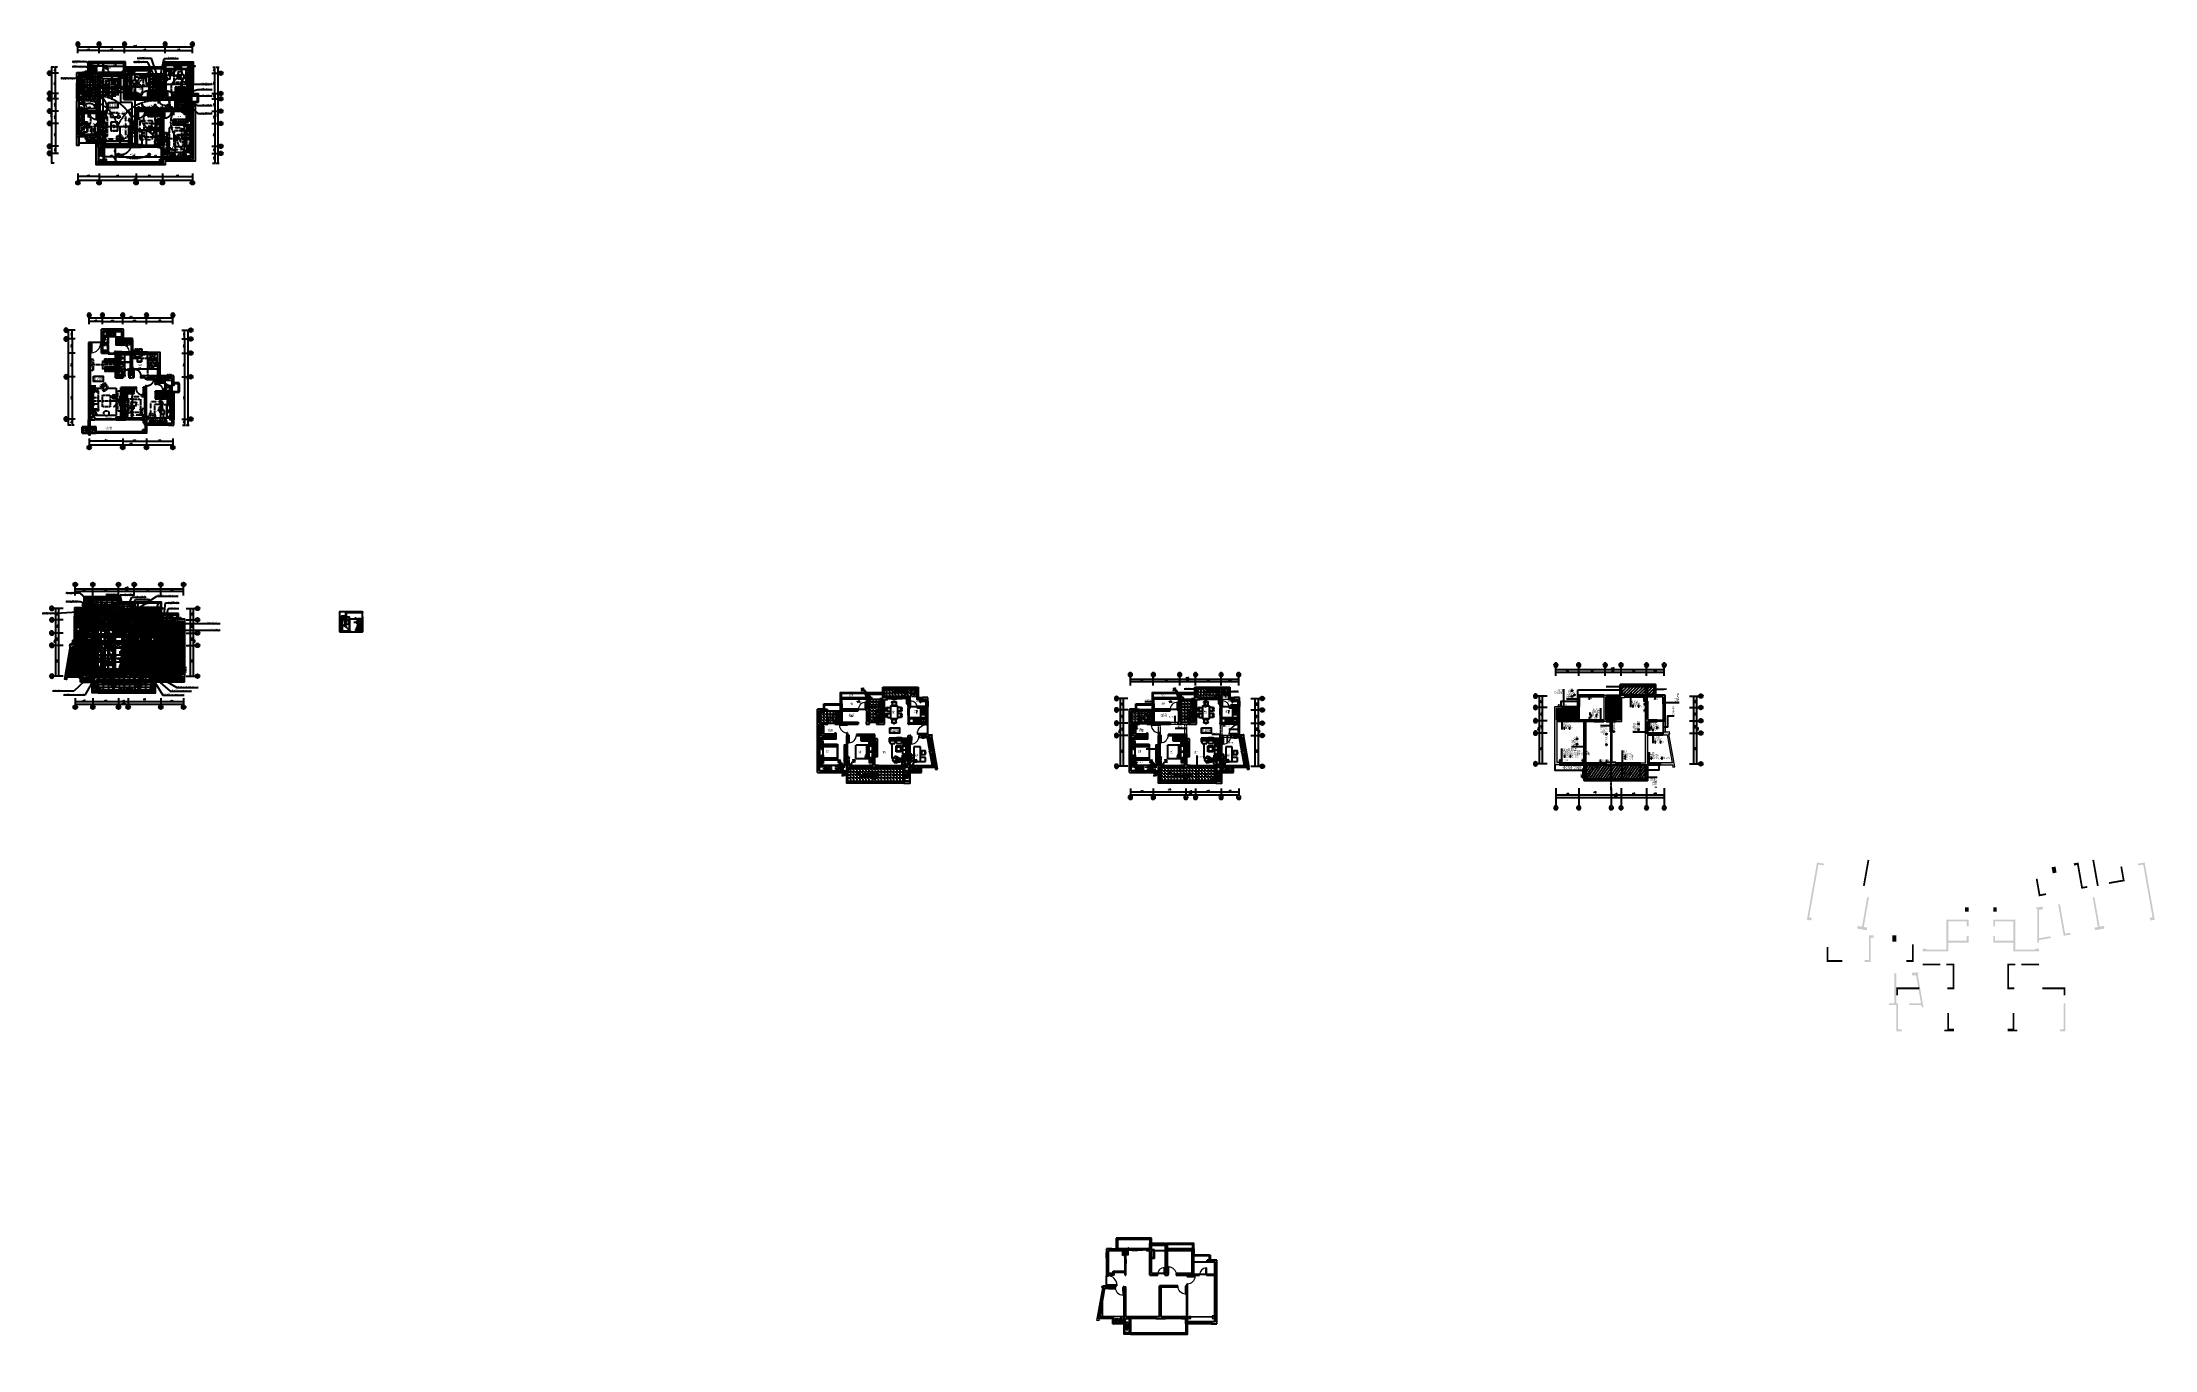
# Model space of a CAD drawing. Extents: x 184967 to 628822, y -100826 to 121332.
# Drawn here: x 388960 to 628822, y -100826 to 47696 of the extents above; entities that cross this region are included whole.
import ezdxf
from ezdxf.enums import TextEntityAlignment as Align
from ezdxf.xclip import XClip

# ---------------------------------------------------------------- set-up
doc = ezdxf.new("R2010")
doc.units = 0
doc.header["$MEASUREMENT"] = 0
for name, pattern in [('$3$DASH', [0.35, 0.25, -0.1]), ('03-grid-3F$0$DOTE', [2.42, 2, -0.2, 0.02, -0.2]), ('03-tem-3~8F$0$DASHED', [0.75, 0.5, -0.25]), ('03-tem-3~8F$0$DOTE', [2.42, 2, -0.2, 0.02, -0.2]), ('__DASH', [0.35, 0.25, -0.1]), ('CONTINOUS', [0]), ('DASH', [0.35, 0.25, -0.1]), ('DASHED2', [0.375, 0.25, -0.125]), ('HIDDEN', [0.375, 0.25, -0.125]), ('PHANTOM2', [31.75, 15.875, -3.175, 3.175, -3.175, 3.175, -3.175])]:
    doc.linetypes.add(name, pattern=pattern)
for name, color, linetype in [('$0$S-BEAM-LTJ', 2, 'Continuous'), ('$1$S-BEAM-LTJ', 2, 'Continuous'), ('0-固定家具不到顶', 55, 'Continuous'), ('0-固定家具到顶', 55, 'Continuous'), ('0-地面', 251, 'Continuous'), ('0-天花造型', 55, 'Continuous'), ('0-完成面', 47, 'Continuous'), ('0-活动家具', 55, 'Continuous'), ('0-装饰完成面', 47, 'Continuous'), ('03-grid-3F$0$S-PUB-AXIS', 193, '03-grid-3F$0$DOTE'), ('03-tem-3~8F$0$BEAM', 4, '03-tem-3~8F$0$DASHED'), ('03-tem-3~8F$0$COLU', 7, 'Continuous'), ('03-tem-3~8F$0$S-MOD-SLABHATCH', 150, 'Continuous'), ('03-tem-3~8F$0$S-PUB-QFDIMSUB', 1, '03-tem-3~8F$0$DOTE'), ('03-tem-3~8F$0$S-T-BEAMNUM', 3, 'Continuous'), ('03-tem-3~8F$0$S-T-LINE', 1, 'Continuous'), ('03-tem-3~8F$0$S-T-SECTION', 7, 'Continuous'), ('03-tem-3~8F$0$S-W-LINE', 2, 'Continuous'), ('03-tem-3~8F$0$SPACE_HATCH', 8, 'Continuous'), ('03-tem-3~8F$0$WALL', 4, 'Continuous'), ('1-涂料1', 251, 'Continuous'), ('4#6#-col-2F~31F$0$SURFACE', 6, 'Continuous'), ('4#6#-tem-3F~31F$0$S-T-SECTION', 7, 'Continuous'), ('AXIS_TEXT', 7, 'Continuous'), ('by', 30, 'Continuous'), ('column', 6, 'Continuous'), ('DIM-墙体定位', 146, 'Continuous'), ('DIM-完成面定位', 146, 'Continuous'), ('DIM_ELEV', 3, 'Continuous'), ('DIM_LEAD', 3, 'Continuous'), ('E-排水', 34, 'Continuous'), ('E-空调', 51, 'Continuous'), ('E-给水', 34, 'Continuous'), ('E02-灯具开关连线', 6, 'Continuous'), ('E03-地漏', 6, 'Continuous'), ('FF-活动家具', 51, 'Continuous'), ('fur', 252, 'Continuous'), ('J-空调外机', 47, 'HIDDEN'), ('KP12.00 Level 23 Keyplan$0$IFF-FURN-DETAIL', 250, 'Continuous'), ('KT', 8, 'DASH'), ('lvtry', 9, 'Continuous'), ('p-定位尺寸', 52, 'Continuous'), ('P10-固定家具', 51, 'Continuous'), ('P10-活动家具', 55, 'DASH'), ('P11-平面门套', 47, 'Continuous'), ('P11-平面门扇', 47, 'Continuous'), ('P13-文字说明', 52, 'Continuous'), ('PS', 60, 'Continuous'), ('PUB_DIM', 3, 'Continuous'), ('PUB_TEXT', 7, 'Continuous'), ('T-灯具尺寸', 55, 'Continuous'), ('T01-窗帘', 250, 'Continuous'), ('T03-天花造型', 30, 'Continuous'), ('T05-天花灯具', 51, 'Continuous'), ('TEXT', 7, 'Continuous'), ('VPIPE-凝结', 150, 'TG_N'), ('VPIPE-废水', 31, 'TG_F'), ('VPIPE-污水', 2, 'DASH'), ('VPIPE-直饮', 140, 'TG_Y'), ('VPIPE-通气', 7, 'TG_T'), ('VPIPE-雨水', 4, 'TG_Y'), ('WALL', 145, 'Continuous'), ('WINDOW', 141, 'Continuous'), ('厨洁具', 8, 'Continuous'), ('天花尺寸', 30, 'Continuous'), ('定位标注', 2, 'Continuous'), ('家具尺寸', 8, 'Continuous'), ('机电设备', 34, 'HIDDEN'), ('栏杆', 4, 'Continuous'), ('热水器', 1, 'Continuous'), ('看线', 67, 'Continuous')]:
    doc.layers.add(name, color=color, linetype=linetype)
for name, color, linetype, lineweight in [('03-col-2F~4F$0$$0$COLU', 6, 'Continuous', 0), ('03-col-2F~4F$0$$0$COLU_HATCH', 251, 'Continuous', 0), ('03-col-5F~23F$0$$0$COLU', 6, 'Continuous', 0), ('03-col-5F~23F$0$$0$COLU_HATCH', 251, 'Continuous', 0), ('03-tem-3~8F$0$BEAM_CON', 4, 'Continuous', 0), ('4#6#-col-2F~31F$0$COLU', 7, 'Continuous', 0), ('4#6#-col-2F~31F$0$COLU_HATCH', 251, 'Continuous', 0), ('4#6#-tem-3F~31F$0$BEAM_CON', 4, 'Continuous', 0), ('E-插座', 60, 'Continuous', 30)]:
    doc.layers.add(name, color=color, linetype=linetype, lineweight=lineweight)
doc.styles.add('$0$23-tem-4F~10F$0$X', font='tssdeng.shx', dxfattribs={"width": 0.7, "bigfont": 'tssdchn.shx'})
doc.styles.add('$1$23-tem-4F~10F$0$X', font='tssdeng.shx', dxfattribs={"width": 0.7, "bigfont": 'tssdchn.shx'})
doc.styles.add('-宋体', font='', dxfattribs={"width": 0.7})
doc.styles.add('03-tem-3~8F$0$23-tem-4F~10F$0$X', font='tssdeng.shx', dxfattribs={"width": 0.7, "bigfont": 'tssdchn.shx'})
doc.styles.add('4#6#-tem-3F~31F$0$23-tem-4F~10F$0$X', font='tssdeng.shx', dxfattribs={"width": 0.7, "bigfont": 'tssdchn.shx'})
doc.styles.add('_TCH_AXIS', font='COMPLEX', dxfattribs={"bigfont": 'GBCBIG'})
doc.styles.add('_TCH_DIM', font='SIMPLEX', dxfattribs={"bigfont": 'GBCBIG'})
doc.styles.add('_TCH_LABEL', font='COMPLEX', dxfattribs={"bigfont": 'GBCBIG'})
doc.styles.add('CH', font='', dxfattribs={"width": 0.8})
doc.styles.add('COMPLEX', font='COMPLEX')
doc.styles.add('DIM_FONT', font='SIMPLEX.shx', dxfattribs={"width": 0.8})
doc.styles.add('ENGLISH', font='italict.shx')
doc.styles.add('LHZ', font='RS5.SHX', dxfattribs={"width": 0.7, "height": 2000, "bigfont": 'HZTXT.shx'})
doc.styles.add('rmhj', font='hj.shx', dxfattribs={"width": 0.8, "bigfont": 'hzdx.shx'})
doc.styles.add('ROMANS', font='romans.shx', dxfattribs={"width": 0.8, "bigfont": 'hztxt.shx'})
doc.styles.add('R黑体', font='simhei.ttf', dxfattribs={"width": 0.85})
doc.styles.get("Standard").update_dxf_attribs({"font": 'gbenor.shx', "bigfont": 'gbcbig.shx'})
doc.styles.add('TG_LINETYPE', font='GBXWXT', dxfattribs={"width": 0.7, "height": 3, "bigfont": 'GBCBIG'})
doc.styles.add('宋体', font='romans.shx', dxfattribs={"height": 2, "bigfont": 'gbcbig.shx'})
doc.styles.add('尺寸标注', font='txt.shx', dxfattribs={"width": 0.6, "height": 110})
doc.styles.add('文字标注', font='')
doc.styles.add('文字说明', font='msyh.ttf')
doc.styles.get('-宋体').set_extended_font_data('SimSun')
doc.styles.get('CH').set_extended_font_data('SimSun')
doc.styles.get('文字标注').set_extended_font_data('SimSun')
doc.linetypes.add('TG_F', pattern='A,3,-0.34,["F",TG_LINETYPE,S=0.1,R=0,X=-0.2,Y=-0.08],0', length=3.34)
doc.linetypes.add('TG_N', pattern='A,3,-0.34,["N",TG_LINETYPE,S=0.1,R=0,X=-0.23,Y=-0.08],0', length=3.34)
doc.linetypes.add('TG_T', pattern='A,2,-0.3,["T",TG_LINETYPE,S=0.1,R=0,X=-0.23,Y=-0.1],0', length=2.3)
doc.linetypes.add('TG_Y', pattern='A,3,-0.34,["Y",TG_LINETYPE,S=0.1,R=0,X=-0.23,Y=-0.08],0', length=3.34)
doc.dimstyles.new('1-50', dxfattribs={"dimscale": 50, "dimtxt": 110, "dimasz": 1, "dimexe": 2, "dimexo": 2, "dimgap": 0.6, "dimtad": 1, "dimdec": 0, "dimrnd": 5, "dimtxsty": '尺寸标注', "dimblk": 'ARCHTICK', "dimcen": 2.5, "dimclrd": 251, "dimclre": 251, "dimclrt": 50, "dimadec": 0, "dimazin": 0, "dimtfac": 1, "dimtdec": 0, "dimtix": 1, "dimtmove": 2, "dimatfit": 3, "dimldrblk": 'DOT', "dimfxl": 0, "dimarcsym": 0})
doc.dimstyles.new('标注', dxfattribs={"dimtxt": 2.5, "dimasz": 1.5, "dimexe": 1.25, "dimexo": 0.625, "dimgap": 0, "dimtad": 1, "dimdsep": 46, "dimtxsty": 'Standard', "dimblk": 'z', "dimcen": 2.5, "dimadec": 0, "dimazin": 0, "dimtm": 1e-09, "dimtfac": 1, "dimtmove": 0, "dimatfit": 3, "dimldrblk": 'z', "dimfxl": 0, "dimarcsym": 0})
pattern_1 = [(80, (-815572.14, -92279.5), (-343.94411, 60.64663), [254, -95.25]), (170, (-815572.14, -92279.5), (-60.64663, -343.94411), [254, -95.25])]
pattern_2 = [(90, (-310159.9, -260551.48), (-349.25, -1e-10), [254, -95.25]), (180, (-310159.9, -260551.48), (1e-10, -349.25), [254, -95.25])]
pattern_3 = [(55, (576555.07, -31777.55), (-153.591, 107.5456), [])]

msp = doc.modelspace()

# ---------------------------------------------------------------- texts
at = {"layer": '$0$S-BEAM-LTJ', "style": '$0$23-tem-4F~10F$0$X', "width": 0.7}
for s, rotation, p in [('2%%13225;2%%13214', 89.999999, (562787.9, -26829.2)), ('N2%%13210', 89.999999, (563050.4, -26829.2)), ('2%%13220/2%%13216', 359.999999, (568382.5, -26433.7)), ('4%%13220 2/2', 359.999999, (571263.4, -26552.9)), ('2%%13216', 359.999999, (564400, -26936.6)), ('2%%13218;2%%13225', 359.999999, (564603.3, -28929)), ('%%1328@100(2)', 359.999999, (564626.2, -28696.9)), ('2%%13222', 359.999999, (566922.1, -26947.5)), ('2%%13220;2%%13225', 359.999999, (569360.7, -27830.4)), ('2%%13220/2%%13218', 89.999999, (571025, -28431.8)), ('3%%13222', 359.999999, (571865, -26934.4)), ('2%%13218;2%%13218', 359.999999, (561567.4, -30332.2)), ('4%%13218 2/2', 359.999999, (564439.9, -29182.7)), ('2%%13220;2%%13225', 89.999999, (570323.2, -30593.1)), ('2%%13220;2%%13216', 359.999999, (571448.6, -30293.7)), ('N2%%13210', 359.999999, (571471.3, -30526.7)), ('2%%13222;4%%13225 2/2', 359.999981, (561608.4, -33525.1)), ('2%%13214;2%%13218', 89.999999, (563344.5, -32276.3)), ('4%%13220 2/2;', 359.999999, (568465.5, -33495.9)), ('4%%13220 2/2', 359.999999, (568465.5, -33758.4)), ('4%%13220 2/2;4%%13220 2/2', 359.999999, (571432.3, -33724.1)), ('2%%13222;2%%13218', 359.999999, (571884.4, -31911.8)), ('4%%13222 2/2 ', 359.999999, (561077.9, -34040.1)), ('N2%%13210', 89.999999, (564771.3, -35814.4)), ('2%%13222/2%%13220', 359.999999, (565678.2, -34052.9)), ('2%%13212;2%%13222', 359.999999, (568418.6, -35464.1))]:
    msp.add_text(s, height=250, rotation=rotation, dxfattribs=at).set_placement(p)
for s, rotation, p in [('4%%13220 2/2', 359.999999, (562065, -27774.8)), ('4%%13222 2/2;4%%13222 2/2', 89.999999, (566681.9, -29984.6)), ('%%1328@100(2)', 89.999999, (567530.6, -29494))]:
    msp.add_text(s, height=250, rotation=rotation, dxfattribs=at).set_placement(p, align=Align.RIGHT)
at = {"layer": '$1$S-BEAM-LTJ', "style": '$1$23-tem-4F~10F$0$X', "width": 0.7}
for s, p in [('4\x8425 2/2', (563984.4, -34136.1)), ('%%u4\x8425 2/2', (563890.4, -35924.6))]:
    msp.add_text(s, height=250, rotation=89.999999, dxfattribs=at).set_placement(p)
at = {"color": 1, "linetype": 'ByBlock', "style": '-宋体', "width": 0.8}
for s, p in [('01房', (396495.7, 40306.9)), ('02房', (394818.9, 9247.1)), ('04房', (520634.5, -30719.7))]:
    msp.add_text(s, height=437.5, rotation=0.004745, dxfattribs=at).set_placement(p)
at = {"layer": '0-固定家具不到顶', "linetype": 'DASH', "ltscale": 500, "insert": (393978, 42163.2), "char_height": 50, "attachment_point": 7, "style": '文字说明'}
msp.add_mtext_dynamic_manual_height_columns('消毒柜', width=273.246, gutter_width=600, heights=[0], dxfattribs=at)
at = {"layer": '03-tem-3~8F$0$S-T-BEAMNUM', "style": '03-tem-3~8F$0$23-tem-4F~10F$0$X', "width": 0.7}
for s, rotation, p in [('KL1(1)', 359.999999, (561662.5, -26045.5)), ('KL8(1)', 89.999999, (566156.9, -29984.6))]:
    msp.add_text(s, height=250, rotation=rotation, dxfattribs=at).set_placement(p, align=Align.RIGHT)
for s, rotation, p in [('XL1', 89.999999, (562262.9, -26829.2)), ('KL4(2)', 359.999999, (565070.4, -28196.9)), ('KL3(4)', 359.999999, (569360.7, -27330.4)), ('XL2', 89.999999, (574559.7, -27236.5)), ('KL2(1)', 359.999999, (561567.4, -29832.2)), ('KL6(1A)', 89.999999, (569798.2, -30593.1)), ('KL17(1)', 359.999999, (571486.7, -29830.4)), ('KL7(1)', 359.999999, (571884.4, -31411.8)), ('KL1a(1) 变截面', 359.999981, (561560.6, -32771.6)), ('L9(1A)', 89.999999, (562844.5, -32276.3)), ('LL2', 359.999999, (568465.5, -32970.9)), ('LL15', 359.999999, (571487.3, -33191.2)), ('L2(1)', 359.999999, (568418.6, -34714.1)), ('XL5', 89.999999, (571790.7, -36193))]:
    msp.add_text(s, height=250, rotation=rotation, dxfattribs=at).set_placement(p)
at = {"layer": '03-tem-3~8F$0$S-T-SECTION', "style": '03-tem-3~8F$0$23-tem-4F~10F$0$X', "width": 0.7}
for s, rotation, p in [('200x1200', 359.999999, (561662.5, -26308)), ('200x450 ', 89.999999, (566419.4, -29852.2)), ('300x550(H) ', 359.999981, (565932.3, -34675.4)), ('200x550(H) ', 359.999981, (565932.3, -34925.4))]:
    msp.add_text(s, height=250, rotation=rotation, dxfattribs=at).set_placement(p, align=Align.RIGHT)
for s, rotation, p in [('200x550', 89.999999, (562525.4, -26829.2)), ('(H-0.080)', 89.999999, (571747.3, -26409.2)), ('200x450 ', 359.999999, (564929.1, -28446.9)), ('200x550 ', 359.999999, (569360.7, -27580.4)), ('200x700', 89.999999, (574287.4, -28743.3)), ('200x550', 89.999999, (574822.2, -27236.5)), ('200x450 ', 359.999999, (561567.4, -30082.2)), ('200x450', 89.999999, (570060.7, -30593.1)), ('200x450', 359.999999, (571470.4, -30066.9)), ('300x1200/550[3F~5F适用]', 359.999981, (561560.6, -33021.6)), ('200x1200/550[6F~23F适用] ', 359.999981, (561560.6, -33271.6)), ('200x500 ', 89.999999, (563094.5, -32276.3)), ('200x550', 359.999999, (568465.5, -33233.4)), ('200x550', 359.999999, (571487.3, -33441.2)), ('200x400 ', 359.999999, (571884.4, -31661.8)), ('300x1200(H+0.500) ', 359.999981, (561588.8, -34668.8)), ('200x1200(H+0.500) ', 359.999981, (561588.8, -34918.8)), ('200x420 ', 89.999999, (564510.5, -35924.9)), ('200x520 ', 359.999999, (568418.6, -34964.1)), ('(H+0.100)', 359.999999, (568418.6, -35214.1)), ('200x520 ', 89.999999, (572042.1, -36731.4)), ('(H+0.100)', 89.999999, (572293.6, -37034.3))]:
    msp.add_text(s, height=250, rotation=rotation, dxfattribs=at).set_placement(p)
for s, p in [('(H+0.500)', (562683.6, -28257.6)), ('(H+0.500)', (567214.3, -27203.9)), ('200x1200', (567214.3, -27453.9))]:
    msp.add_text(s, height=250, rotation=359.999999, dxfattribs=at).set_placement(p, align=Align.BOTTOM_CENTER)
at = {"layer": 'E-插座', "style": '文字标注'}
for s, p in [('H=0.60m ', (396532.7, 39974.7, -6.9)), ('H=0.30m ', (398090.8, 39729.7, -6.9)), ('H=0.80m ', (398090.8, 38970.2, -6.9)), ('H=0.80m ', (398090.8, 37685.2, -6.9)), ('H=0.60m ', (403484.7, 37412.7, -6.9)), ('H=0.60m ', (404144.3, 37787.7, -6.9)), ('H=0.60m ', (395773.7, -20674.5)), ('H=0.80m ', (397197.2, -21546.6, -6.9)), ('H=0.30m ', (397212.6, -20712)), ('H=0.60m ', (403150.7, -21430.7, -6.9)), ('H=0.80m ', (397197.2, -22831.6, -6.9)), ('H=0.60m ', (402597.7, -22023.2, -6.9))]:
    msp.add_text(s, height=120, dxfattribs=at).set_placement(p)
at = {"layer": 'E-给水', "style": '文字标注'}
for s, height, p in [('热水器墙面出水点', 120, (392373.7, 45502.1, -6.9)), ('台盆墙面出水点', 120, (399369.8, 45464.1, -6.9)), ('马桶墙面排污管', 120, (399773.8, 45903.6, -6.9)), ('H=0.95m（冷、热水）', 119.998, (402843.2, 45711.1, -6.9)), ('淋浴墙面出水点', 120, (403208.7, 45903.6, -6.9)), ('厨盆墙面出水点', 120, (391086.7, 43605.1, -6.9)), ('H=0.45m（冷、热水）', 119.998, (391116.2, 43412.6, -6.9)), ('洗衣机墙面出水点', 120, (392373.7, 44949.1, -6.9)), ('H=1.30m', 120, (392403.2, 45309.6, -6.9)), ('H=1.10m（冷水）', 119.998, (392403.2, 44756.6, -6.9)), ('H=0.45m（冷、热水）', 119.998, (399397.3, 45271.6, -6.9)), ('H=0.95m（冷、热水）', 119.998, (406742.7, 41459.1, -6.9)), ('淋浴墙面出水点', 120, (407032.7, 41651.6, -6.9)), ('马桶墙面出水点', 120, (407032.7, 42964.6, -6.9)), ('马桶墙面出水点', 120, (407032.7, 42376.6, -6.9)), ('H=0.20m（冷水）', 119.998, (407038.7, 42772.1, -6.9)), ('H=0.20m（冷水）', 119.998, (407038.7, 42184.1, -6.9)), ('H=0.45m（冷、热水）', 119.998, (406742.7, 39439.1, -6.9)), ('马桶墙面排污管', 120, (407032.7, 40555.6, -6.9)), ('台盆墙面出水点', 120, (407032.7, 39631.6, -6.9)), ('洗衣机墙面出水点', 120, (391677.8, -15806.8, -6.9)), ('热水器墙面出水点', 120, (391677.8, -14841.3, -6.9)), ('H=1.10m（冷水）', 119.998, (391706.3, -15999.3, -6.9)), ('H=1.40m', 120, (391709.6, -15033.8, -6.9)), ('马桶墙面出水点', 120, (396243, -15031.1)), ('H=0.20m（冷水）', 119.998, (396247.1, -15223.6)), ('H=0.95m（冷、热水）', 119.998, (397834.8, -15226.3, -6.9)), ('淋浴墙面出水点', 120, (398204.2, -15033.8, -6.9)), ('马桶墙面排污管', 120, (399542.4, -15293.3, -6.9)), ('H=0.45m（冷、热水）', 119.998, (399587, -15747.3, -6.9)), ('台盆墙面出水点', 120, (399944.4, -15554.8, -6.9)), ('挂机空调孔（%%C 80mm,H=2.45m）', 119.998, (402006.7, -15170.8, -6.9)), ('马桶墙面排污管', 120, (403264.3, -16611.5)), ('H=0.20m（冷水）', 119.998, (403269.8, -16147)), ('马桶墙面出水点', 120, (403270.5, -15954.5)), ('H=0.45m（冷、热水）', 119.998, (388950.4, -17343.3)), ('厨盆墙面出水点', 120, (389037.8, -17150.8)), ('H=0.45m（冷、热水）', 119.998, (407580.2, -19236.2)), ('H=0.95m（冷、热水）', 119.998, (407636.1, -18472.9)), ('淋浴墙面出水点', 120, (407688, -18280.4)), ('台盆墙面出水点', 120, (407937.6, -19043.7)), ('挂机空调孔（%%C 80mm,H=2.45m）', 119.998, (390200.5, -25987.3, -6.9)), ('挂机空调孔（%%C 80mm,H=2.25m）', 119.998, (391399.5, -26434.8)), ('挂机空调孔（%%C 80mm,H=2.45m）', 119.998, (402688.7, -26443.7, -6.9)), ('挂机空调孔（%%C 80mm,H=2.45m）', 119.998, (403495, -25987.3, -6.9)), ('挂机空调孔（%%C 80mm,H=2.45m）', 119.998, (404258.5, -25565.6, -6.9))]:
    msp.add_text(s, height=height, dxfattribs=at).set_placement(p)
at = {"layer": 'P13-文字说明', "color": 52, "style": '文字标注'}
for s, p in [('生活阳台', (396116.8, 44748.5, 0)), ('厨房', (394194.9, 42597.9, 0)), ('餐厅', (396682.5, 42743, 0)), ('小孩房', (399789.7, 42331.8)), ('卫生间', (401433.1, 42442.9)), ('客卧', (403655.2, 42885.4, 0)), ('主卫', (404814.9, 40811.9)), ('入户花园', (394303.3, 40455.9, 0)), ('书房', (394527.4, 38375.2, 0)), ('老人房', (400575.8, 38576.7, 0)), ('过道', (401127.8, 40461.9, 0)), ('衣帽间', (404214.3, 39196.3)), ('客厅', (398082.8, 38206.8, 0)), ('主卧室', (403487.1, 38114.5, 0)), ('景观阳台', (398917.5, 34913.8, 0)), ('儿童房', (399806.6, 10958.3)), ('次卧', (399634.9, 6423)), ('主卧', (401837.6, 5735.3)), ('生活阳台', (396012.7, -15984.3, 0)), ('厨房', (393988.1, -17752, 0)), ('餐厅', (396045.1, -17719.3, 0)), ('卫生间', (398546.7, -18373.2)), ('客卧', (400431.7, -18096.9, 0)), ('主卫', (403392, -19263.5)), ('玄关', (394111.7, -20158.8, 0)), ('过道', (399495.7, -20208.2, 0)), ('衣帽间', (402838.5, -20372)), ('主卧室', (402836.9, -21613, 0)), ('多功能房', (393650.8, -21887.7)), ('客厅', (397077.8, -22162, 0)), ('老人房', (400323.2, -21936.9, 0)), ('景观阳台', (397947.1, -25430.9, 0))]:
    msp.add_text(s, height=120, dxfattribs=at).set_placement(p)
at = {"layer": 'P13-文字说明', "style": 'CH'}
msp.add_text('标准层01户型', height=150, dxfattribs=at).set_placement((396111.6, -20246.9))
at = {"layer": 'TEXT', "style": '宋体', "width": 0.7}
msp.add_text('观景阳台', height=265.82, dxfattribs=at).set_placement((396139.1, 3717))

# ---------------------------------------------------------------- blocks, each defined once
blk = doc.blocks.new('A$C29605B22')
h = blk.add_hatch(color=256)
h.dxf.hatch_style = 1
h.paths.add_polyline_path([(166, 120), (133, 120), (84, 29), (82, 29), (33, 120), (0, 120), (69, 0), (97, 0)])
at = {"color": 8, "lineweight": 0}
for p, q in [((33, 120), (0, 120)), ((0, 120), (69, 0)), ((82, 29), (33, 120)), ((84, 29), (82, 29)), ((133, 120), (84, 29)), ((97, 0), (166, 120)), ((166, 120), (133, 120)), ((69, 0), (97, 0))]:
    blk.add_line(p, q, dxfattribs=at)
blk = doc.blocks.new('*U910')
at = {"color": 167, "ltscale": 400}
blk.add_lwpolyline([(9.7, 4.8), (0, 4.8), (0, 0), (9.7, 0)], close=True, dxfattribs=at)
at = {"color": 9, "true_color": 0xc8a7c8}
blk.add_solid([(0, 0), (0, 4.8), (9.7, 0), (9.7, 4.8)], dxfattribs=at)
at = {"xscale": 0.03246852822245483, "yscale": 0.03246852822245483, "zscale": 0.03246852822245483}
blk.add_blockref('A$C29605B22', (2.1, 0.4), dxfattribs=at)
blk = doc.blocks.new('A$C17292A9E')
h = blk.add_hatch(color=256)
h.dxf.hatch_style = 1
h.paths.add_polyline_path([(186, 9), (193, 14), (196, 16), (201, 21), (204, 27), (207, 34), (209, 41), (210, 50), (210, 59), (210, 65), (209, 73), (208, 81), (206, 88), (203, 94), (199, 100), (195, 104), (190, 108), (183, 112), (176, 115), (167, 117), (157, 118), (146, 118), (115, 118), (115, 0), (146, 0), (152, 0), (161, 1), (170, 3), (179, 6)])
h.paths.add_polyline_path([(172, 19), (165, 16), (156, 14), (146, 13), (136, 13), (136, 105), (146, 105), (155, 105), (164, 103), (172, 99), (178, 95), (182, 89), (185, 84), (187, 76), (188, 68), (189, 58), (188, 49), (187, 41), (184, 30), (178, 24)], flags=16)
h.paths.add_polyline_path([(77, 58), (84, 63), (85, 64), (90, 69), (93, 76), (93, 84), (93, 85), (93, 93), (90, 100), (86, 106), (80, 111), (73, 114), (65, 116), (55, 118), (45, 118), (0, 118), (0, 0), (21, 0), (21, 51), (44, 51), (76, 0), (98, 0), (64, 53), (69, 55)])
h.paths.add_polyline_path([(55, 65), (46, 64), (21, 64), (21, 105), (40, 105), (50, 105), (59, 103), (67, 99), (71, 92), (73, 82), (70, 74), (64, 69)], flags=16)
at = {"color": 8, "lineweight": 0}
for p, q in [((45, 118), (0, 118)), ((0, 118), (0, 0)), ((0, 0), (21, 0)), ((21, 64), (21, 105)), ((21, 105), (40, 105)), ((46, 64), (21, 64)), ((21, 0), (21, 51)), ((21, 51), (44, 51)), ((40, 105), (50, 105)), ((44, 51), (76, 0)), ((55, 118), (45, 118)), ((55, 65), (46, 64)), ((50, 105), (59, 103)), ((65, 116), (55, 118)), ((64, 69), (55, 65)), ((59, 103), (66, 100)), ((65, 69), (64, 69)), ((64, 53), (69, 55)), ((98, 0), (64, 53)), ((73, 114), (65, 116)), ((70, 74), (65, 69)), ((66, 100), (67, 98)), ((67, 98), (71, 92)), ((69, 55), (77, 58)), ((73, 81), (70, 74)), ((71, 92), (73, 84)), ((80, 111), (73, 114)), ((73, 84), (73, 81)), ((76, 0), (98, 0)), ((77, 58), (84, 63)), ((86, 106), (80, 111)), ((84, 63), (85, 64)), ((85, 64), (90, 69)), ((90, 100), (86, 106)), ((93, 93), (90, 100)), ((90, 69), (93, 76)), ((93, 85), (93, 93)), ((93, 84), (93, 85)), ((93, 76), (93, 84)), ((146, 118), (115, 118)), ((115, 118), (115, 0)), ((115, 0), (146, 0)), ((136, 13), (136, 105)), ((136, 105), (146, 105)), ((146, 13), (136, 13)), ((157, 118), (146, 118)), ((146, 105), (155, 105)), ((156, 14), (146, 13)), ((146, 0), (152, 0)), ((152, 0), (161, 1)), ((155, 105), (164, 103)), ((165, 16), (156, 14)), ((167, 117), (157, 118)), ((161, 1), (170, 3)), ((164, 103), (172, 99)), ((172, 19), (165, 16)), ((176, 115), (167, 117)), ((170, 3), (179, 6)), ((172, 99), (178, 95)), ((178, 24), (172, 19)), ((183, 112), (176, 115)), ((178, 95), (179, 94)), ((182, 28), (178, 24)), ((179, 94), (182, 89)), ((179, 6), (186, 9)), ((182, 89), (185, 84)), ((185, 34), (182, 28)), ((190, 108), (183, 112)), ((185, 84), (187, 76)), ((187, 41), (185, 34)), ((186, 9), (193, 14)), ((187, 76), (188, 68)), ((188, 49), (187, 41)), ((188, 68), (189, 59)), ((189, 58), (188, 49)), ((189, 59), (189, 58)), ((195, 104), (190, 108)), ((193, 14), (196, 16)), ((199, 100), (195, 104)), ((196, 16), (201, 21)), ((203, 94), (199, 100)), ((201, 21), (204, 27)), ((206, 88), (203, 94)), ((204, 27), (207, 34)), ((208, 81), (206, 88)), ((207, 34), (209, 41)), ((209, 73), (208, 81)), ((210, 65), (209, 73)), ((209, 41), (210, 50)), ((210, 59), (210, 65)), ((210, 50), (210, 59))]:
    blk.add_line(p, q, dxfattribs=at)
blk = doc.blocks.new('*U908')
at = {"color": 167, "ltscale": 400}
blk.add_lwpolyline([(9.7, 4.8), (0, 4.8), (0, 0), (9.7, 0)], close=True, dxfattribs=at)
at = {"color": 9, "true_color": 0xc8a7c8}
blk.add_solid([(0, 0), (0, 4.8), (9.7, 0), (9.7, 4.8)], dxfattribs=at)
at = {"xscale": 0.03246852822245483, "yscale": 0.03246852822245483, "zscale": 0.03246852822245483}
blk.add_blockref('A$C17292A9E', (1.4, 0.5), dxfattribs=at)
blk = doc.blocks.new('A$C196B16C9')
h = blk.add_hatch(color=256)
h.dxf.hatch_style = 1
h.paths.add_polyline_path([(179, 124), (170, 126), (160, 127), (149, 127), (119, 127), (119, 9), (149, 9), (155, 9), (165, 10), (174, 12), (182, 15), (190, 18), (197, 23), (200, 26), (204, 30), (208, 36), (211, 43), (212, 50), (214, 59), (214, 68), (214, 73), (213, 82), (212, 90), (209, 97), (207, 103), (203, 109), (199, 113), (194, 117), (187, 121)])
h.paths.add_polyline_path([(175, 108), (182, 104), (182, 103), (186, 98), (189, 92), (191, 85), (192, 77), (192, 67), (192, 58), (191, 50), (188, 43), (185, 37), (182, 33), (176, 28), (169, 25), (160, 23), (149, 22), (139, 22), (139, 114), (149, 114), (159, 114), (168, 112)], flags=16)
h.paths.add_polyline_path([(50, 129), (45, 128), (35, 127), (27, 124), (20, 120), (13, 115), (11, 112), (8, 107), (5, 101), (3, 94), (1, 86), (0, 78), (0, 69), (0, 63), (1, 54), (2, 46), (4, 39), (7, 32), (10, 27), (13, 22), (17, 18), (24, 14), (32, 10), (41, 8), (50, 8), (53, 8), (62, 9), (71, 12), (79, 0), (94, 12), (86, 22), (90, 26), (94, 33), (97, 41), (98, 45), (99, 52), (100, 60), (100, 69), (100, 74), (99, 83), (98, 91), (96, 98), (94, 105), (91, 110), (87, 115), (84, 118), (77, 123), (69, 126), (60, 128)])
h.paths.add_polyline_path([(55, 115), (63, 112), (70, 107), (71, 105), (74, 101), (76, 95), (77, 88), (78, 79), (78, 69), (78, 65), (78, 57), (77, 51), (76, 46), (75, 39), (62, 57), (50, 46), (64, 24), (58, 22), (50, 21), (45, 21), (37, 25), (31, 30), (29, 32), (27, 36), (24, 42), (23, 50), (22, 58), (22, 69), (22, 72), (22, 82), (23, 90), (25, 97), (28, 103), (31, 107), (34, 110), (42, 114), (50, 116)], flags=16)
at = {"color": 8, "lineweight": 0}
for p, q in [((1, 86), (0, 78)), ((0, 78), (0, 69)), ((0, 69), (0, 63)), ((0, 63), (1, 54)), ((3, 94), (1, 86)), ((1, 54), (2, 46)), ((2, 46), (4, 39)), ((5, 101), (3, 94)), ((4, 39), (7, 32)), ((8, 107), (5, 101)), ((7, 32), (10, 27)), ((11, 112), (8, 107)), ((10, 27), (13, 22)), ((13, 115), (11, 112)), ((20, 120), (13, 115)), ((13, 22), (17, 18)), ((17, 18), (24, 14)), ((27, 124), (20, 120)), ((22, 82), (23, 90)), ((22, 72), (22, 82)), ((22, 69), (22, 72)), ((22, 58), (22, 69)), ((23, 50), (22, 58)), ((23, 90), (25, 97)), ((24, 42), (23, 50)), ((27, 36), (24, 42)), ((24, 14), (32, 10)), ((25, 97), (28, 103)), ((35, 127), (27, 124)), ((29, 32), (27, 36)), ((28, 103), (31, 107)), ((31, 30), (29, 32)), ((31, 107), (34, 110)), ((37, 25), (31, 30)), ((32, 10), (41, 8)), ((34, 110), (42, 114)), ((45, 128), (35, 127)), ((45, 21), (37, 25)), ((41, 8), (50, 8)), ((42, 114), (50, 116)), ((50, 129), (45, 128)), ((50, 21), (45, 21)), ((60, 128), (50, 129)), ((50, 116), (55, 115)), ((62, 57), (50, 46)), ((50, 46), (64, 24)), ((58, 22), (50, 21)), ((50, 8), (53, 8)), ((53, 8), (62, 9)), ((55, 115), (63, 112)), ((64, 24), (58, 22)), ((69, 126), (60, 128)), ((75, 39), (62, 57)), ((62, 9), (71, 12)), ((62, 9), (62, 9)), ((63, 112), (70, 107)), ((77, 123), (69, 126)), ((70, 107), (71, 105)), ((71, 105), (74, 101)), ((71, 12), (79, 0)), ((74, 101), (76, 95)), ((76, 46), (75, 39)), ((76, 95), (77, 88)), ((77, 51), (76, 46)), ((84, 118), (77, 123)), ((77, 88), (78, 79)), ((78, 57), (77, 51)), ((78, 79), (78, 69)), ((78, 69), (78, 65)), ((78, 65), (78, 57)), ((79, 0), (94, 12)), ((87, 115), (84, 118)), ((86, 22), (90, 26)), ((94, 12), (86, 22)), ((91, 110), (87, 115)), ((90, 26), (94, 33)), ((94, 105), (91, 110)), ((96, 98), (94, 105)), ((94, 33), (97, 41)), ((98, 91), (96, 98)), ((97, 41), (98, 45)), ((99, 83), (98, 91)), ((98, 45), (99, 52)), ((100, 74), (99, 83)), ((99, 52), (100, 60)), ((100, 69), (100, 74)), ((100, 60), (100, 69)), ((149, 127), (119, 127)), ((119, 127), (119, 9)), ((119, 9), (149, 9)), ((139, 22), (139, 114)), ((139, 114), (149, 114)), ((149, 22), (139, 22)), ((160, 127), (149, 127)), ((149, 114), (159, 114)), ((160, 23), (149, 22)), ((149, 9), (155, 9)), ((155, 9), (165, 10)), ((159, 114), (168, 112)), ((170, 126), (160, 127)), ((169, 25), (160, 23)), ((165, 10), (174, 12)), ((168, 112), (175, 108)), ((176, 28), (169, 25)), ((179, 124), (170, 126)), ((174, 12), (182, 15)), ((175, 108), (182, 104)), ((182, 33), (176, 28)), ((187, 121), (179, 124)), ((182, 104), (182, 103)), ((182, 103), (186, 98)), ((185, 37), (182, 33)), ((182, 15), (190, 18)), ((188, 43), (185, 37)), ((186, 98), (189, 92)), ((194, 117), (187, 121)), ((191, 50), (188, 43)), ((189, 92), (191, 85)), ((190, 18), (197, 23)), ((191, 85), (192, 77)), ((192, 58), (191, 50)), ((192, 77), (192, 68)), ((192, 68), (192, 67)), ((192, 67), (192, 58)), ((199, 113), (194, 117)), ((197, 23), (200, 26)), ((203, 109), (199, 113)), ((200, 26), (204, 30)), ((207, 103), (203, 109)), ((204, 30), (208, 36)), ((209, 97), (207, 103)), ((208, 36), (211, 43)), ((212, 90), (209, 97)), ((211, 43), (212, 50)), ((213, 82), (212, 90)), ((212, 50), (214, 59)), ((214, 73), (213, 82)), ((214, 68), (214, 73)), ((214, 59), (214, 68))]:
    blk.add_line(p, q, dxfattribs=at)
blk = doc.blocks.new('*U909')
at = {"color": 167, "ltscale": 400}
blk.add_lwpolyline([(9.7, 4.8), (0, 4.8), (0, 0), (9.7, 0)], close=True, dxfattribs=at)
at = {"color": 9, "true_color": 0xc8a7c8}
blk.add_solid([(0, 0), (0, 4.8), (9.7, 0), (9.7, 4.8)], dxfattribs=at)
at = {"xscale": 0.03246852822245483, "yscale": 0.03246852822245483, "zscale": 0.03246852822245483}
blk.add_blockref('A$C196B16C9', (1.3, 0.2), dxfattribs=at)
blk = doc.blocks.new('_ArchTick')
at = {"color": 0, "linetype": 'ByBlock', "const_width": 0.4}
blk.add_lwpolyline([(-0.5, -0.5), (0.5, 0.5)], dxfattribs=at)
blk = doc.blocks.new('*D911')
at = {"layer": 'Defpoints', "color": 0, "transparency": 16777216}
for p in [(393106, 39878), (393606, 40152), (393606, 39874)]:
    blk.add_point(p, dxfattribs=at)
at = {"layer": 'E-插座', "color": 251, "lineweight": -2, "transparency": 16777216}
for p, q in [((393106, 39978), (393106, 40252)), ((393106, 40152), (393606, 40152)), ((393606, 39974), (393606, 40252))]:
    blk.add_line(p, q, dxfattribs=at)
at = {"layer": 'E-插座', "color": 251, "lineweight": -2, "transparency": 16777216, "xscale": 50, "yscale": 50, "zscale": 50, "rotation": 180}
blk.add_blockref('_ArchTick', (393106, 40152), dxfattribs=at)
at = {"layer": 'E-插座', "color": 251, "lineweight": -2, "transparency": 16777216, "xscale": 50, "yscale": 50, "zscale": 50}
blk.add_blockref('_ArchTick', (393606, 40152), dxfattribs=at)
at = {"layer": 'E-插座', "color": 50, "transparency": 16777216, "insert": (393356, 40237), "char_height": 110, "attachment_point": 5, "style": '尺寸标注'}
blk.add_mtext('500', dxfattribs=at)
blk = doc.blocks.new('_Dot')
at = {"color": 0, "linetype": 'ByBlock', "lineweight": -2}
blk.add_line((-0.5, 0), (-1, 0), dxfattribs=at)
at = {"color": 0, "linetype": 'ByBlock', "const_width": 0.5}
blk.add_lwpolyline([(-0.25, 0, 1), (0.25, 0, 1)], format="xyb", close=True, dxfattribs=at)
blk = doc.blocks.new('*U913')
h = blk.add_hatch(color=256)
edge = h.paths.add_edge_path()
edge.add_ellipse((118, 211), major_axis=(72.3, 72.3), ratio=1, start_angle=135, end_angle=224.99968)
edge.add_line((118, 109), (118, 109))
edge.add_ellipse((118, 211), major_axis=(72.3, 72.3), ratio=1, start_angle=225.00032, end_angle=315)
edge.add_line((220, 211), (15, 211))
for p, q in [((15, 221), (15, 211)), ((220, 211), (15, 211)), ((15, 109), (220, 109)), ((118, 109), (118, 7)), ((220, 221), (220, 211))]:
    blk.add_line(p, q)
at = {"extrusion": (0, 0, -1)}
blk.add_ellipse((118, 211), major_axis=(72.3, 72.3), ratio=1, start_param=0.7853982, end_param=3.9269908, dxfattribs=at)
for p in [(15, 109), (118, 0), (220, 109)]:
    blk.add_point(p)
at = {"style": '_TCH_LABEL', "text_generation_flag": 4}
blk.add_text('P', height=0.00409, dxfattribs=at).set_placement((118, 0))
at = {"style": '_TCH_LABEL'}
blk.add_attdef('B', text='', height=84.1, dxfattribs=at).set_placement((175, 51), align=Align.MIDDLE)
blk = doc.blocks.new('*D914')
at = {"layer": 'Defpoints', "color": 0, "transparency": 16777216}
for p in [(395106, 41624), (395306, 42326), (395306, 41624)]:
    blk.add_point(p, dxfattribs=at)
at = {"layer": 'E-插座', "color": 251, "lineweight": -2, "transparency": 16777216}
for p, q in [((395106, 42326), (395056, 42326)), ((395106, 42076), (395106, 42426)), ((395106, 42326), (395306, 42326)), ((395306, 42076), (395306, 42426)), ((395306, 42326), (395356, 42326))]:
    blk.add_line(p, q, dxfattribs=at)
at = {"layer": 'E-插座', "color": 251, "lineweight": -2, "transparency": 16777216, "xscale": 50, "yscale": 50, "zscale": 50}
blk.add_blockref('_ArchTick', (395106, 42326), dxfattribs=at)
at = {"layer": 'E-插座', "color": 251, "lineweight": -2, "transparency": 16777216, "xscale": 50, "yscale": 50, "zscale": 50, "rotation": 180}
blk.add_blockref('_ArchTick', (395306, 42326), dxfattribs=at)
at = {"layer": 'E-插座', "color": 50, "transparency": 16777216, "insert": (395206, 42411), "char_height": 110, "attachment_point": 5, "style": '尺寸标注'}
blk.add_mtext('200', dxfattribs=at)
blk = doc.blocks.new('A$C10A05FC4')
h = blk.add_hatch(color=256)
h.dxf.hatch_style = 1
h.paths.add_polyline_path([(122, 53), (131, 54), (147, 57), (161, 62), (163, 63), (171, 69), (176, 76), (178, 84), (178, 84), (176, 92), (171, 99), (163, 105), (152, 110), (140, 113), (124, 115), (106, 117), (86, 117), (0, 117), (0, 0), (39, 0), (39, 51), (84, 51), (145, 0), (187, 0)])
h.paths.add_polyline_path([(105, 65), (87, 64), (39, 64), (39, 104), (77, 104), (95, 104), (112, 102), (127, 98), (136, 91), (139, 82), (133, 73), (122, 68)], flags=16)
at = {"color": 8, "lineweight": 0}
for p, q in [((86, 117), (0, 117)), ((0, 117), (0, 0)), ((39, 64), (39, 104)), ((39, 104), (77, 104)), ((87, 64), (39, 64)), ((39, 0), (39, 51)), ((39, 51), (84, 51)), ((77, 104), (95, 104)), ((84, 51), (145, 0)), ((106, 117), (86, 117)), ((105, 65), (87, 64)), ((95, 104), (112, 102)), ((121, 68), (105, 65)), ((124, 115), (106, 117)), ((112, 102), (125, 99)), ((123, 69), (121, 68)), ((122, 53), (131, 54)), ((187, 0), (122, 53)), ((133, 73), (123, 69)), ((140, 113), (124, 115)), ((125, 99), (128, 97)), ((128, 97), (136, 91)), ((131, 54), (147, 57)), ((138, 80), (133, 73)), ((136, 91), (139, 84)), ((139, 84), (138, 80)), ((152, 110), (140, 113)), ((147, 57), (161, 62)), ((163, 105), (152, 110)), ((161, 62), (163, 63)), ((171, 99), (163, 105)), ((163, 63), (171, 69)), ((176, 92), (171, 99)), ((171, 69), (176, 76)), ((178, 84), (176, 92)), ((176, 76), (178, 84)), ((178, 84), (178, 84)), ((0, 0), (39, 0)), ((145, 0), (187, 0))]:
    blk.add_line(p, q, dxfattribs=at)
blk = doc.blocks.new('*U915')
at = {"color": 167, "ltscale": 400}
blk.add_lwpolyline([(9.7, 4.8), (0, 4.8), (0, 0), (9.7, 0)], close=True, dxfattribs=at)
at = {"color": 9, "true_color": 0xc8a7c8}
blk.add_solid([(0, 0), (0, 4.8), (9.7, 0), (9.7, 4.8)], dxfattribs=at)
at = {"xscale": 0.03246852822245483, "yscale": 0.03246852822245483, "zscale": 0.03246852822245483}
blk.add_blockref('A$C10A05FC4', (1.9, 0.6), dxfattribs=at)
blk = doc.blocks.new('*D916')
at = {"layer": 'Defpoints', "color": 0, "transparency": 16777216}
for p in [(394356, 44274), (394764, 44474), (395097, 44274)]:
    blk.add_point(p, dxfattribs=at)
at = {"layer": 'E-插座', "color": 251, "lineweight": -2, "transparency": 16777216}
for p, q in [((394847, 44274), (395197, 44274)), ((394864, 44474), (395197, 44474)), ((395097, 44474), (395097, 44524)), ((395097, 44474), (395097, 44274)), ((395097, 44274), (395097, 44224))]:
    blk.add_line(p, q, dxfattribs=at)
at = {"layer": 'E-插座', "color": 251, "lineweight": -2, "transparency": 16777216, "xscale": 50, "yscale": 50, "zscale": 50}
for p, rotation in [((395097, 44474), 270), ((395097, 44274), 90)]:
    blk.add_blockref('_ArchTick', p, dxfattribs=dict(at, rotation=rotation))
at = {"layer": 'E-插座', "color": 50, "transparency": 16777216, "insert": (395012, 44374), "char_height": 110, "attachment_point": 5, "rotation": 90, "style": '尺寸标注'}
blk.add_mtext('200', dxfattribs=at)
blk = doc.blocks.new('*D917')
at = {"layer": 'Defpoints', "color": 0, "transparency": 16777216}
for p in [(394356, 44874), (394764, 44474), (395097, 44874)]:
    blk.add_point(p, dxfattribs=at)
at = {"layer": 'E-插座', "color": 251, "lineweight": -2, "transparency": 16777216}
for p, q in [((394847, 44874), (395197, 44874)), ((394864, 44474), (395197, 44474)), ((395097, 44474), (395097, 44874))]:
    blk.add_line(p, q, dxfattribs=at)
at = {"layer": 'E-插座', "color": 251, "lineweight": -2, "transparency": 16777216, "xscale": 50, "yscale": 50, "zscale": 50}
for p, rotation in [((395097, 44874), 90), ((395097, 44474), 270)]:
    blk.add_blockref('_ArchTick', p, dxfattribs=dict(at, rotation=rotation))
at = {"layer": 'E-插座', "color": 50, "transparency": 16777216, "insert": (395012, 44674), "char_height": 110, "attachment_point": 5, "rotation": 90, "style": '尺寸标注'}
blk.add_mtext('400', dxfattribs=at)
blk = doc.blocks.new('A$C42DA46BE')
h = blk.add_hatch(color=256)
h.dxf.hatch_style = 1
h.paths.add_polyline_path([(185, 117), (132, 117), (94, 40), (91, 40), (53, 117), (0, 117), (0, 0), (34, 0), (34, 84), (38, 84), (79, 0), (106, 0), (147, 84), (151, 84), (151, 0), (185, 0)])
at = {"color": 8, "lineweight": 0}
for p, q in [((53, 117), (0, 117)), ((0, 117), (0, 0)), ((0, 0), (34, 0)), ((34, 0), (34, 84)), ((34, 84), (38, 84)), ((38, 84), (79, 0)), ((91, 40), (53, 117)), ((79, 0), (106, 0)), ((94, 40), (91, 40)), ((132, 117), (94, 40)), ((106, 0), (147, 84)), ((185, 117), (132, 117)), ((147, 84), (151, 84)), ((151, 84), (151, 0)), ((151, 0), (185, 0)), ((185, 0), (185, 117))]:
    blk.add_line(p, q, dxfattribs=at)
blk = doc.blocks.new('*U918')
at = {"color": 167, "ltscale": 400}
for points in [[(9.7, 4.8), (0, 4.8), (0, 0), (9.7, 0)], [(1.9, 4.8), (7.8, 4.8), (7.8, 5.9), (1.9, 5.9)]]:
    blk.add_lwpolyline(points, close=True, dxfattribs=at)
at = {"color": 9, "true_color": 0xc8a7c8}
blk.add_solid([(0, 0), (0, 4.8), (9.7, 0), (9.7, 4.8)], dxfattribs=at)
at = {"xscale": 0.03246852822245483, "yscale": 0.03246852822245483, "zscale": 0.03246852822245483}
blk.add_blockref('A$C42DA46BE', (1.8, 0.6), dxfattribs=at)
blk = doc.blocks.new('*D919')
at = {"layer": 'Defpoints', "color": 0, "transparency": 16777216}
for p in [(394106, 42326), (394106, 41624), (395106, 41624)]:
    blk.add_point(p, dxfattribs=at)
at = {"layer": 'E-插座', "color": 251, "lineweight": -2, "transparency": 16777216}
for p, q in [((394106, 42076), (394106, 42426)), ((395106, 42326), (394106, 42326)), ((395106, 42076), (395106, 42426))]:
    blk.add_line(p, q, dxfattribs=at)
at = {"layer": 'E-插座', "color": 251, "lineweight": -2, "transparency": 16777216, "xscale": 50, "yscale": 50, "zscale": 50, "rotation": 180}
blk.add_blockref('_ArchTick', (394106, 42326), dxfattribs=at)
at = {"layer": 'E-插座', "color": 251, "lineweight": -2, "transparency": 16777216, "xscale": 50, "yscale": 50, "zscale": 50}
blk.add_blockref('_ArchTick', (395106, 42326), dxfattribs=at)
at = {"layer": 'E-插座', "color": 50, "transparency": 16777216, "insert": (394606, 42411), "char_height": 110, "attachment_point": 5, "style": '尺寸标注'}
blk.add_mtext('1000', dxfattribs=at)
blk = doc.blocks.new('*D920')
at = {"layer": 'Defpoints', "color": 0, "transparency": 16777216}
for p in [(393099, 43774), (393106, 44074), (393508, 44074)]:
    blk.add_point(p, dxfattribs=at)
at = {"layer": 'E-插座', "color": 251, "lineweight": -2, "transparency": 16777216}
for p, q in [((393258, 44074), (393608, 44074)), ((393258, 43774), (393608, 43774)), ((393508, 43774), (393508, 44074))]:
    blk.add_line(p, q, dxfattribs=at)
at = {"layer": 'E-插座', "color": 251, "lineweight": -2, "transparency": 16777216, "xscale": 50, "yscale": 50, "zscale": 50}
for p, rotation in [((393508, 44074), 90), ((393508, 43774), 270)]:
    blk.add_blockref('_ArchTick', p, dxfattribs=dict(at, rotation=rotation))
at = {"layer": 'E-插座', "color": 50, "transparency": 16777216, "insert": (393423, 43924), "char_height": 110, "attachment_point": 5, "rotation": 90, "style": '尺寸标注'}
blk.add_mtext('300', dxfattribs=at)
blk = doc.blocks.new('*D921')
at = {"layer": 'Defpoints', "color": 0, "transparency": 16777216}
for p in [(393099, 43774), (393106, 42899), (393508, 42899)]:
    blk.add_point(p, dxfattribs=at)
at = {"layer": 'E-插座', "color": 251, "lineweight": -2, "transparency": 16777216}
for p, q in [((393258, 43774), (393608, 43774)), ((393508, 43774), (393508, 42899)), ((393258, 42899), (393608, 42899))]:
    blk.add_line(p, q, dxfattribs=at)
at = {"layer": 'E-插座', "color": 251, "lineweight": -2, "transparency": 16777216, "xscale": 50, "yscale": 50, "zscale": 50}
for p, rotation in [((393508, 43774), 90), ((393508, 42899), 270)]:
    blk.add_blockref('_ArchTick', p, dxfattribs=dict(at, rotation=rotation))
at = {"layer": 'E-插座', "color": 50, "transparency": 16777216, "insert": (393423, 43336), "char_height": 110, "attachment_point": 5, "rotation": 90, "style": '尺寸标注'}
blk.add_mtext('875', dxfattribs=at)
blk = doc.blocks.new('*U924')
for p, q in [((17, 110), (17, 211)), ((219, 110), (17, 110)), ((118, 110), (118, 9)), ((219, 211), (219, 110))]:
    blk.add_line(p, q)
at = {"style": '_TCH_LABEL', "flags": 8}
blk.add_attdef('TP', text='', height=80.8, rotation=360, dxfattribs=at).set_placement((118, 174), align=Align.MIDDLE_CENTER)
blk = doc.blocks.new('A$C25447542')
for p, q in [((64, 191), (191, 64)), ((191, 191), (64, 64))]:
    blk.add_line(p, q)
at = {"extrusion": (0, 0, -1)}
for major_axis in [(90, 90), (63, 63)]:
    blk.add_ellipse((127, 127), major_axis=major_axis, ratio=1, start_param=3.9269908, end_param=10.2101761, dxfattribs=at)
at = {"text_generation_flag": 4, "flags": 9}
blk.add_attdef('A', (127, 127), '', height=0.00509, rotation=180, dxfattribs=at)
blk = doc.blocks.new('*D925')
at = {"layer": 'Defpoints', "color": 0, "transparency": 16777216}
for p in [(402706, 36849), (402706, 36749), (403323, 36749)]:
    blk.add_point(p, dxfattribs=at)
at = {"layer": 'E-插座', "color": 251, "lineweight": -2, "transparency": 16777216}
for p, q in [((403073, 36849), (403423, 36849)), ((403073, 36749), (403423, 36749)), ((403323, 36849), (403323, 36899)), ((403323, 36849), (403323, 36749)), ((403323, 36749), (403323, 36699))]:
    blk.add_line(p, q, dxfattribs=at)
at = {"layer": 'E-插座', "color": 251, "lineweight": -2, "transparency": 16777216, "xscale": 50, "yscale": 50, "zscale": 50}
for p, rotation in [((403323, 36849), 270), ((403323, 36749), 90)]:
    blk.add_blockref('_ArchTick', p, dxfattribs=dict(at, rotation=rotation))
at = {"layer": 'E-插座', "color": 50, "transparency": 16777216, "insert": (403238, 36799), "char_height": 110, "attachment_point": 5, "rotation": 90, "style": '尺寸标注'}
blk.add_mtext('100', dxfattribs=at)
blk = doc.blocks.new('*D926')
at = {"layer": 'Defpoints', "color": 0, "transparency": 16777216}
for p in [(405906, 38149), (405066, 35349), (405906, 35349)]:
    blk.add_point(p, dxfattribs=at)
at = {"layer": 'E-插座', "color": 251, "lineweight": -2, "transparency": 16777216}
for p, q in [((405316, 38149), (404966, 38149)), ((405066, 38149), (405066, 35349)), ((405316, 35349), (404966, 35349))]:
    blk.add_line(p, q, dxfattribs=at)
at = {"layer": 'E-插座', "color": 251, "lineweight": -2, "transparency": 16777216, "xscale": 50, "yscale": 50, "zscale": 50}
for p, rotation in [((405066, 38149), 90), ((405066, 35349), 270)]:
    blk.add_blockref('_ArchTick', p, dxfattribs=dict(at, rotation=rotation))
at = {"layer": 'E-插座', "color": 50, "transparency": 16777216, "insert": (404981, 36749), "char_height": 110, "attachment_point": 5, "rotation": 90, "style": '尺寸标注'}
blk.add_mtext('2800', dxfattribs=at)
blk = doc.blocks.new('*D927')
at = {"layer": 'Defpoints', "color": 0, "transparency": 16777216}
for p in [(402706, 36749), (402706, 35174), (403323, 35174)]:
    blk.add_point(p, dxfattribs=at)
at = {"layer": 'E-插座', "color": 251, "lineweight": -2, "transparency": 16777216}
for p, q in [((403073, 36749), (403423, 36749)), ((403323, 36749), (403323, 35174)), ((403073, 35174), (403423, 35174))]:
    blk.add_line(p, q, dxfattribs=at)
at = {"layer": 'E-插座', "color": 251, "lineweight": -2, "transparency": 16777216, "xscale": 50, "yscale": 50, "zscale": 50}
for p, rotation in [((403323, 36749), 90), ((403323, 35174), 270)]:
    blk.add_blockref('_ArchTick', p, dxfattribs=dict(at, rotation=rotation))
at = {"layer": 'E-插座', "color": 50, "transparency": 16777216, "insert": (403238, 35961), "char_height": 110, "attachment_point": 5, "rotation": 90, "style": '尺寸标注'}
blk.add_mtext('1575', dxfattribs=at)
blk = doc.blocks.new('*D928')
at = {"layer": 'Defpoints', "color": 0, "transparency": 16777216}
for p in [(402706, 35324), (402706, 35174), (403187, 35174)]:
    blk.add_point(p, dxfattribs=at)
at = {"layer": 'E-插座', "color": 251, "lineweight": -2, "transparency": 16777216}
for p, q in [((402937, 35324), (403287, 35324)), ((402937, 35174), (403287, 35174)), ((403187, 35324), (403187, 35374)), ((403187, 35324), (403187, 35174)), ((403187, 35174), (403187, 35124))]:
    blk.add_line(p, q, dxfattribs=at)
at = {"layer": 'E-插座', "color": 251, "lineweight": -2, "transparency": 16777216, "xscale": 50, "yscale": 50, "zscale": 50}
for p, rotation in [((403187, 35324), 270), ((403187, 35174), 90)]:
    blk.add_blockref('_ArchTick', p, dxfattribs=dict(at, rotation=rotation))
at = {"layer": 'E-插座', "color": 50, "transparency": 16777216, "insert": (403102, 35249), "char_height": 110, "attachment_point": 5, "rotation": 90, "style": '尺寸标注'}
blk.add_mtext('150', dxfattribs=at)
blk = doc.blocks.new('*D929')
at = {"layer": 'Defpoints', "color": 0, "transparency": 16777216}
for p in [(405066, 35174), (405906, 35349), (405906, 35174)]:
    blk.add_point(p, dxfattribs=at)
at = {"layer": 'E-插座', "color": 251, "lineweight": -2, "transparency": 16777216}
for p, q in [((405316, 35349), (404966, 35349)), ((405316, 35174), (404966, 35174)), ((405066, 35349), (405066, 35399)), ((405066, 35349), (405066, 35174)), ((405066, 35174), (405066, 35124))]:
    blk.add_line(p, q, dxfattribs=at)
at = {"layer": 'E-插座', "color": 251, "lineweight": -2, "transparency": 16777216, "xscale": 50, "yscale": 50, "zscale": 50}
for p, rotation in [((405066, 35349), 270), ((405066, 35174), 90)]:
    blk.add_blockref('_ArchTick', p, dxfattribs=dict(at, rotation=rotation))
at = {"layer": 'E-插座', "color": 50, "transparency": 16777216, "insert": (404981, 35261), "char_height": 110, "attachment_point": 5, "rotation": 90, "style": '尺寸标注'}
blk.add_mtext('175', dxfattribs=at)
blk = doc.blocks.new('*D930')
at = {"layer": 'Defpoints', "color": 0, "transparency": 16777216}
for p in [(400768, 44074), (401106, 44074), (401106, 43924)]:
    blk.add_point(p, dxfattribs=at)
at = {"layer": 'E-插座', "color": 251, "lineweight": -2, "transparency": 16777216}
for p, q in [((401006, 44074), (400668, 44074)), ((401006, 43924), (400668, 43924)), ((400768, 44074), (400768, 44124)), ((400768, 43924), (400768, 44074)), ((400768, 43924), (400768, 43874))]:
    blk.add_line(p, q, dxfattribs=at)
at = {"layer": 'E-插座', "color": 251, "lineweight": -2, "transparency": 16777216, "xscale": 50, "yscale": 50, "zscale": 50}
for p, rotation in [((400768, 44074), 270), ((400768, 43924), 90)]:
    blk.add_blockref('_ArchTick', p, dxfattribs=dict(at, rotation=rotation))
at = {"layer": 'E-插座', "color": 50, "transparency": 16777216, "insert": (400683, 43999), "char_height": 110, "attachment_point": 5, "rotation": 90, "style": '尺寸标注'}
blk.add_mtext('150', dxfattribs=at)
blk = doc.blocks.new('*D931')
at = {"layer": 'Defpoints', "color": 0, "transparency": 16777216}
for p in [(401106, 43924), (400768, 42924), (401099, 42924)]:
    blk.add_point(p, dxfattribs=at)
at = {"layer": 'E-插座', "color": 251, "lineweight": -2, "transparency": 16777216}
for p, q in [((401006, 43924), (400668, 43924)), ((400768, 43924), (400768, 42924)), ((400999, 42924), (400668, 42924))]:
    blk.add_line(p, q, dxfattribs=at)
at = {"layer": 'E-插座', "color": 251, "lineweight": -2, "transparency": 16777216, "xscale": 50, "yscale": 50, "zscale": 50}
for p, rotation in [((400768, 43924), 90), ((400768, 42924), 270)]:
    blk.add_blockref('_ArchTick', p, dxfattribs=dict(at, rotation=rotation))
at = {"layer": 'E-插座', "color": 50, "transparency": 16777216, "insert": (400683, 43424), "char_height": 110, "attachment_point": 5, "rotation": 90, "style": '尺寸标注'}
blk.add_mtext('1000', dxfattribs=at)
blk = doc.blocks.new('*D932')
at = {"layer": 'Defpoints', "color": 0, "transparency": 16777216}
for p in [(398406, 44074), (398406, 43924), (399086, 44074)]:
    blk.add_point(p, dxfattribs=at)
at = {"layer": 'E-插座', "color": 251, "lineweight": -2, "transparency": 16777216}
for p, q in [((398836, 44074), (399186, 44074)), ((398836, 43924), (399186, 43924)), ((399086, 44074), (399086, 44124)), ((399086, 43924), (399086, 44074)), ((399086, 43924), (399086, 43874))]:
    blk.add_line(p, q, dxfattribs=at)
at = {"layer": 'E-插座', "color": 251, "lineweight": -2, "transparency": 16777216, "xscale": 50, "yscale": 50, "zscale": 50}
for p, rotation in [((399086, 44074), 270), ((399086, 43924), 90)]:
    blk.add_blockref('_ArchTick', p, dxfattribs=dict(at, rotation=rotation))
at = {"layer": 'E-插座', "color": 50, "transparency": 16777216, "insert": (399001, 43999), "char_height": 110, "attachment_point": 5, "rotation": 90, "style": '尺寸标注'}
blk.add_mtext('150', dxfattribs=at)
blk = doc.blocks.new('*D933')
at = {"layer": 'Defpoints', "color": 0, "transparency": 16777216}
for p in [(398406, 43924), (398406, 42174), (399086, 42174)]:
    blk.add_point(p, dxfattribs=at)
at = {"layer": 'E-插座', "color": 251, "lineweight": -2, "transparency": 16777216}
for p, q in [((398836, 43924), (399186, 43924)), ((399086, 43924), (399086, 42174)), ((398836, 42174), (399186, 42174))]:
    blk.add_line(p, q, dxfattribs=at)
at = {"layer": 'E-插座', "color": 251, "lineweight": -2, "transparency": 16777216, "xscale": 50, "yscale": 50, "zscale": 50}
for p, rotation in [((399086, 43924), 90), ((399086, 42174), 270)]:
    blk.add_blockref('_ArchTick', p, dxfattribs=dict(at, rotation=rotation))
at = {"layer": 'E-插座', "color": 50, "transparency": 16777216, "insert": (399001, 43049), "char_height": 110, "attachment_point": 5, "rotation": 90, "style": '尺寸标注'}
blk.add_mtext('1750', dxfattribs=at)
blk = doc.blocks.new('*D934')
at = {"layer": 'Defpoints', "color": 0, "transparency": 16777216}
for p in [(399699, 37699), (399706, 35974), (400257, 35974)]:
    blk.add_point(p, dxfattribs=at)
at = {"layer": 'E-插座', "color": 251, "lineweight": -2, "transparency": 16777216}
for p, q in [((400007, 37699), (400357, 37699)), ((400257, 37699), (400257, 35974)), ((400007, 35974), (400357, 35974))]:
    blk.add_line(p, q, dxfattribs=at)
at = {"layer": 'E-插座', "color": 251, "lineweight": -2, "transparency": 16777216, "xscale": 50, "yscale": 50, "zscale": 50}
for p, rotation in [((400257, 37699), 90), ((400257, 35974), 270)]:
    blk.add_blockref('_ArchTick', p, dxfattribs=dict(at, rotation=rotation))
at = {"layer": 'E-插座', "color": 50, "transparency": 16777216, "insert": (400172, 36836), "char_height": 110, "attachment_point": 5, "rotation": 90, "style": '尺寸标注'}
blk.add_mtext('1725', dxfattribs=at)
blk = doc.blocks.new('*D935')
at = {"layer": 'Defpoints', "color": 0, "transparency": 16777216}
for p in [(402506, 38799), (401793, 36599), (402506, 36599)]:
    blk.add_point(p, dxfattribs=at)
at = {"layer": 'E-插座', "color": 251, "lineweight": -2, "transparency": 16777216}
for p, q in [((402043, 38799), (401693, 38799)), ((401793, 38799), (401793, 36599)), ((402043, 36599), (401693, 36599))]:
    blk.add_line(p, q, dxfattribs=at)
at = {"layer": 'E-插座', "color": 251, "lineweight": -2, "transparency": 16777216, "xscale": 50, "yscale": 50, "zscale": 50}
for p, rotation in [((401793, 38799), 90), ((401793, 36599), 270)]:
    blk.add_blockref('_ArchTick', p, dxfattribs=dict(at, rotation=rotation))
at = {"layer": 'E-插座', "color": 50, "transparency": 16777216, "insert": (401708, 37699), "char_height": 110, "attachment_point": 5, "rotation": 90, "style": '尺寸标注'}
blk.add_mtext('2200', dxfattribs=at)
blk = doc.blocks.new('*D936')
at = {"layer": 'Defpoints', "color": 0, "transparency": 16777216}
for p in [(402506, 36124), (401793, 35974), (402506, 35974)]:
    blk.add_point(p, dxfattribs=at)
at = {"layer": 'E-插座', "color": 251, "lineweight": -2, "transparency": 16777216}
for p, q in [((402043, 36124), (401693, 36124)), ((401793, 36124), (401793, 36174)), ((401793, 36124), (401793, 35974)), ((402043, 35974), (401693, 35974)), ((401793, 35974), (401793, 35924))]:
    blk.add_line(p, q, dxfattribs=at)
at = {"layer": 'E-插座', "color": 251, "lineweight": -2, "transparency": 16777216, "xscale": 50, "yscale": 50, "zscale": 50}
for p, rotation in [((401793, 36124), 270), ((401793, 35974), 90)]:
    blk.add_blockref('_ArchTick', p, dxfattribs=dict(at, rotation=rotation))
at = {"layer": 'E-插座', "color": 50, "transparency": 16777216, "insert": (401708, 36049), "char_height": 110, "attachment_point": 5, "rotation": 90, "style": '尺寸标注'}
blk.add_mtext('150', dxfattribs=at)
blk = doc.blocks.new('*D937')
at = {"layer": 'Defpoints', "color": 0, "transparency": 16777216}
for p in [(401793, 36599), (402506, 36599), (402506, 36124)]:
    blk.add_point(p, dxfattribs=at)
at = {"layer": 'E-插座', "color": 251, "lineweight": -2, "transparency": 16777216}
for p, q in [((402043, 36599), (401693, 36599)), ((402043, 36124), (401693, 36124)), ((401793, 36124), (401793, 36599))]:
    blk.add_line(p, q, dxfattribs=at)
at = {"layer": 'E-插座', "color": 251, "lineweight": -2, "transparency": 16777216, "xscale": 50, "yscale": 50, "zscale": 50}
for p, rotation in [((401793, 36599), 90), ((401793, 36124), 270)]:
    blk.add_blockref('_ArchTick', p, dxfattribs=dict(at, rotation=rotation))
at = {"layer": 'E-插座', "color": 50, "transparency": 16777216, "insert": (401708, 36361), "char_height": 110, "attachment_point": 5, "rotation": 90, "style": '尺寸标注'}
blk.add_mtext('475', dxfattribs=at)
blk = doc.blocks.new('*D938')
at = {"layer": 'Defpoints', "color": 0, "transparency": 16777216}
for p in [(398406, 42174), (398406, 41374), (399086, 41374)]:
    blk.add_point(p, dxfattribs=at)
at = {"layer": 'E-插座', "color": 251, "lineweight": -2, "transparency": 16777216}
for p, q in [((398836, 42174), (399186, 42174)), ((398836, 41374), (399186, 41374)), ((399086, 42174), (399086, 41374))]:
    blk.add_line(p, q, dxfattribs=at)
at = {"layer": 'E-插座', "color": 251, "lineweight": -2, "transparency": 16777216, "xscale": 50, "yscale": 50, "zscale": 50}
for p, rotation in [((399086, 42174), 90), ((399086, 41374), 270)]:
    blk.add_blockref('_ArchTick', p, dxfattribs=dict(at, rotation=rotation))
at = {"layer": 'E-插座', "color": 50, "transparency": 16777216, "insert": (399001, 41774), "char_height": 110, "attachment_point": 5, "rotation": 90, "style": '尺寸标注'}
blk.add_mtext('800', dxfattribs=at)
blk = doc.blocks.new('*D939')
at = {"layer": 'Defpoints', "color": 0, "transparency": 16777216}
for p in [(403006, 44674), (403006, 44524), (403435, 44674)]:
    blk.add_point(p, dxfattribs=at)
at = {"layer": 'E-插座', "color": 251, "lineweight": -2, "transparency": 16777216}
for p, q in [((403185, 44674), (403535, 44674)), ((403185, 44524), (403535, 44524)), ((403435, 44674), (403435, 44724)), ((403435, 44524), (403435, 44674)), ((403435, 44524), (403435, 44474))]:
    blk.add_line(p, q, dxfattribs=at)
at = {"layer": 'E-插座', "color": 251, "lineweight": -2, "transparency": 16777216, "xscale": 50, "yscale": 50, "zscale": 50}
for p, rotation in [((403435, 44674), 270), ((403435, 44524), 90)]:
    blk.add_blockref('_ArchTick', p, dxfattribs=dict(at, rotation=rotation))
at = {"layer": 'E-插座', "color": 50, "transparency": 16777216, "insert": (403350, 44599), "char_height": 110, "attachment_point": 5, "rotation": 90, "style": '尺寸标注'}
blk.add_mtext('150', dxfattribs=at)
blk = doc.blocks.new('*D940')
at = {"layer": 'Defpoints', "color": 0, "transparency": 16777216}
for p in [(405571, 44674), (405906, 44674), (405906, 44524)]:
    blk.add_point(p, dxfattribs=at)
at = {"layer": 'E-插座', "color": 251, "lineweight": -2, "transparency": 16777216}
for p, q in [((405806, 44674), (405471, 44674)), ((405806, 44524), (405471, 44524)), ((405571, 44674), (405571, 44724)), ((405571, 44524), (405571, 44674)), ((405571, 44524), (405571, 44474))]:
    blk.add_line(p, q, dxfattribs=at)
at = {"layer": 'E-插座', "color": 251, "lineweight": -2, "transparency": 16777216, "xscale": 50, "yscale": 50, "zscale": 50}
for p, rotation in [((405571, 44674), 270), ((405571, 44524), 90)]:
    blk.add_blockref('_ArchTick', p, dxfattribs=dict(at, rotation=rotation))
at = {"layer": 'E-插座', "color": 50, "transparency": 16777216, "insert": (405486, 44599), "char_height": 110, "attachment_point": 5, "rotation": 90, "style": '尺寸标注'}
blk.add_mtext('150', dxfattribs=at)
blk = doc.blocks.new('*D941')
at = {"layer": 'Defpoints', "color": 0, "transparency": 16777216}
for p in [(405906, 44524), (405571, 42774), (405906, 42774)]:
    blk.add_point(p, dxfattribs=at)
at = {"layer": 'E-插座', "color": 251, "lineweight": -2, "transparency": 16777216}
for p, q in [((405806, 44524), (405471, 44524)), ((405571, 44524), (405571, 42774)), ((405806, 42774), (405471, 42774))]:
    blk.add_line(p, q, dxfattribs=at)
at = {"layer": 'E-插座', "color": 251, "lineweight": -2, "transparency": 16777216, "xscale": 50, "yscale": 50, "zscale": 50}
for p, rotation in [((405571, 44524), 90), ((405571, 42774), 270)]:
    blk.add_blockref('_ArchTick', p, dxfattribs=dict(at, rotation=rotation))
at = {"layer": 'E-插座', "color": 50, "transparency": 16777216, "insert": (405486, 43649), "char_height": 110, "attachment_point": 5, "rotation": 90, "style": '尺寸标注'}
blk.add_mtext('1750', dxfattribs=at)
blk = doc.blocks.new('*D942')
at = {"layer": 'Defpoints', "color": 0, "transparency": 16777216}
for p in [(405571, 41974), (405906, 42774), (405906, 41974)]:
    blk.add_point(p, dxfattribs=at)
at = {"layer": 'E-插座', "color": 251, "lineweight": -2, "transparency": 16777216}
for p, q in [((405806, 42774), (405471, 42774)), ((405806, 41974), (405471, 41974)), ((405571, 42774), (405571, 41974))]:
    blk.add_line(p, q, dxfattribs=at)
at = {"layer": 'E-插座', "color": 251, "lineweight": -2, "transparency": 16777216, "xscale": 50, "yscale": 50, "zscale": 50}
for p, rotation in [((405571, 42774), 90), ((405571, 41974), 270)]:
    blk.add_blockref('_ArchTick', p, dxfattribs=dict(at, rotation=rotation))
at = {"layer": 'E-插座', "color": 50, "transparency": 16777216, "insert": (405486, 42374), "char_height": 110, "attachment_point": 5, "rotation": 90, "style": '尺寸标注'}
blk.add_mtext('800', dxfattribs=at)
blk = doc.blocks.new('*D943')
at = {"layer": 'Defpoints', "color": 0, "transparency": 16777216}
for p in [(402999, 43524), (403006, 44524), (403435, 43524)]:
    blk.add_point(p, dxfattribs=at)
at = {"layer": 'E-插座', "color": 251, "lineweight": -2, "transparency": 16777216}
for p, q in [((403185, 44524), (403535, 44524)), ((403185, 43524), (403535, 43524)), ((403435, 44524), (403435, 43524))]:
    blk.add_line(p, q, dxfattribs=at)
at = {"layer": 'E-插座', "color": 251, "lineweight": -2, "transparency": 16777216, "xscale": 50, "yscale": 50, "zscale": 50}
for p, rotation in [((403435, 44524), 90), ((403435, 43524), 270)]:
    blk.add_blockref('_ArchTick', p, dxfattribs=dict(at, rotation=rotation))
at = {"layer": 'E-插座', "color": 50, "transparency": 16777216, "insert": (403350, 44024), "char_height": 110, "attachment_point": 5, "rotation": 90, "style": '尺寸标注'}
blk.add_mtext('1000', dxfattribs=at)
blk = doc.blocks.new('*D944')
at = {"layer": 'Defpoints', "color": 0, "transparency": 16777216}
for p in [(395506, 39874), (395606, 39724), (395911, 39874)]:
    blk.add_point(p, dxfattribs=at)
at = {"layer": 'E-插座', "color": 251, "lineweight": -2, "transparency": 16777216}
for p, q in [((395661, 39874), (396011, 39874)), ((395706, 39724), (396011, 39724)), ((395911, 39874), (395911, 39924)), ((395911, 39724), (395911, 39874)), ((395911, 39724), (395911, 39674))]:
    blk.add_line(p, q, dxfattribs=at)
at = {"layer": 'E-插座', "color": 251, "lineweight": -2, "transparency": 16777216, "xscale": 50, "yscale": 50, "zscale": 50}
for p, rotation in [((395911, 39874), 270), ((395911, 39724), 90)]:
    blk.add_blockref('_ArchTick', p, dxfattribs=dict(at, rotation=rotation))
at = {"layer": 'E-插座', "color": 50, "transparency": 16777216, "insert": (395826, 39799), "char_height": 110, "attachment_point": 5, "rotation": 90, "style": '尺寸标注'}
blk.add_mtext('150', dxfattribs=at)
blk = doc.blocks.new('*D945')
at = {"layer": 'Defpoints', "color": 0, "transparency": 16777216}
for p in [(395506, 36424), (395954, 36424), (395506, 35974)]:
    blk.add_point(p, dxfattribs=at)
at = {"layer": 'E-插座', "color": 251, "lineweight": -2, "transparency": 16777216}
for p, q in [((395704, 36424), (396054, 36424)), ((395954, 35974), (395954, 36424)), ((395704, 35974), (396054, 35974))]:
    blk.add_line(p, q, dxfattribs=at)
at = {"layer": 'E-插座', "color": 251, "lineweight": -2, "transparency": 16777216, "xscale": 50, "yscale": 50, "zscale": 50}
for p, rotation in [((395954, 36424), 90), ((395954, 35974), 270)]:
    blk.add_blockref('_ArchTick', p, dxfattribs=dict(at, rotation=rotation))
at = {"layer": 'E-插座', "color": 50, "transparency": 16777216, "insert": (395869, 36199), "char_height": 110, "attachment_point": 5, "rotation": 90, "style": '尺寸标注'}
blk.add_mtext('450', dxfattribs=at)
blk = doc.blocks.new('*D946')
at = {"layer": 'Defpoints', "color": 0, "transparency": 16777216}
for p in [(399155, 38130), (398738, 35974), (399506, 35974)]:
    blk.add_point(p, dxfattribs=at)
at = {"layer": 'E-插座', "color": 251, "lineweight": -2, "transparency": 16777216}
for p, q in [((398988, 38130), (398638, 38130)), ((398738, 38130), (398738, 35974)), ((398988, 35974), (398638, 35974))]:
    blk.add_line(p, q, dxfattribs=at)
at = {"layer": 'E-插座', "color": 251, "lineweight": -2, "transparency": 16777216, "xscale": 50, "yscale": 50, "zscale": 50}
for p, rotation in [((398738, 38130), 90), ((398738, 35974), 270)]:
    blk.add_blockref('_ArchTick', p, dxfattribs=dict(at, rotation=rotation))
at = {"layer": 'E-插座', "color": 50, "transparency": 16777216, "insert": (398653, 37052), "char_height": 110, "attachment_point": 5, "rotation": 90, "style": '尺寸标注'}
blk.add_mtext('2155', dxfattribs=at)
blk = doc.blocks.new('*D947')
at = {"layer": 'Defpoints', "color": 0, "transparency": 16777216}
for p in [(393106, 37324), (393106, 37174), (393660, 37324)]:
    blk.add_point(p, dxfattribs=at)
at = {"layer": 'E-插座', "color": 251, "lineweight": -2, "transparency": 16777216}
for p, q in [((393410, 37324), (393760, 37324)), ((393410, 37174), (393760, 37174)), ((393660, 37324), (393660, 37374)), ((393660, 37174), (393660, 37324)), ((393660, 37174), (393660, 37124))]:
    blk.add_line(p, q, dxfattribs=at)
at = {"layer": 'E-插座', "color": 251, "lineweight": -2, "transparency": 16777216, "xscale": 50, "yscale": 50, "zscale": 50}
for p, rotation in [((393660, 37324), 270), ((393660, 37174), 90)]:
    blk.add_blockref('_ArchTick', p, dxfattribs=dict(at, rotation=rotation))
at = {"layer": 'E-插座', "color": 50, "transparency": 16777216, "insert": (393575, 37249), "char_height": 110, "attachment_point": 5, "rotation": 90, "style": '尺寸标注'}
blk.add_mtext('150', dxfattribs=at)
blk = doc.blocks.new('*D948')
at = {"layer": 'Defpoints', "color": 0, "transparency": 16777216}
for p in [(393106, 39674), (393112, 38874), (393660, 38874)]:
    blk.add_point(p, dxfattribs=at)
at = {"layer": 'E-插座', "color": 251, "lineweight": -2, "transparency": 16777216}
for p, q in [((393410, 39674), (393760, 39674)), ((393410, 38874), (393760, 38874)), ((393660, 39674), (393660, 38874))]:
    blk.add_line(p, q, dxfattribs=at)
at = {"layer": 'E-插座', "color": 251, "lineweight": -2, "transparency": 16777216, "xscale": 50, "yscale": 50, "zscale": 50}
for p, rotation in [((393660, 39674), 90), ((393660, 38874), 270)]:
    blk.add_blockref('_ArchTick', p, dxfattribs=dict(at, rotation=rotation))
at = {"layer": 'E-插座', "color": 50, "transparency": 16777216, "insert": (393575, 39274), "char_height": 110, "attachment_point": 5, "rotation": 90, "style": '尺寸标注'}
blk.add_mtext('800', dxfattribs=at)
blk = doc.blocks.new('*D949')
at = {"layer": 'Defpoints', "color": 0, "transparency": 16777216}
for p in [(394928, 37174), (395306, 37324), (395306, 37174)]:
    blk.add_point(p, dxfattribs=at)
at = {"layer": 'E-插座', "color": 251, "lineweight": -2, "transparency": 16777216}
for p, q in [((395178, 37324), (394828, 37324)), ((395178, 37174), (394828, 37174)), ((394928, 37324), (394928, 37374)), ((394928, 37324), (394928, 37174)), ((394928, 37174), (394928, 37124))]:
    blk.add_line(p, q, dxfattribs=at)
at = {"layer": 'E-插座', "color": 251, "lineweight": -2, "transparency": 16777216, "xscale": 50, "yscale": 50, "zscale": 50}
for p, rotation in [((394928, 37324), 270), ((394928, 37174), 90)]:
    blk.add_blockref('_ArchTick', p, dxfattribs=dict(at, rotation=rotation))
at = {"layer": 'E-插座', "color": 50, "transparency": 16777216, "insert": (394843, 37249), "char_height": 110, "attachment_point": 5, "rotation": 90, "style": '尺寸标注'}
blk.add_mtext('150', dxfattribs=at)
blk = doc.blocks.new('*D950')
at = {"layer": 'Defpoints', "color": 0, "transparency": 16777216}
for p in [(397852, 44074), (398206, 44074), (398206, 42504)]:
    blk.add_point(p, dxfattribs=at)
at = {"layer": 'E-插座', "color": 251, "lineweight": -2, "transparency": 16777216}
for p, q in [((398102, 44074), (397752, 44074)), ((397852, 42504), (397852, 44074)), ((398102, 42504), (397752, 42504))]:
    blk.add_line(p, q, dxfattribs=at)
at = {"layer": 'E-插座', "color": 251, "lineweight": -2, "transparency": 16777216, "xscale": 50, "yscale": 50, "zscale": 50}
for p, rotation in [((397852, 44074), 90), ((397852, 42504), 270)]:
    blk.add_blockref('_ArchTick', p, dxfattribs=dict(at, rotation=rotation))
at = {"layer": 'E-插座', "color": 50, "transparency": 16777216, "insert": (397767, 43289), "char_height": 110, "attachment_point": 5, "rotation": 90, "style": '尺寸标注'}
blk.add_mtext('1570', dxfattribs=at)
blk = doc.blocks.new('*D952')
at = {"layer": 'Defpoints', "color": 0, "transparency": 16777216}
for p in [(394928, 38324), (395306, 37324), (395312, 38324)]:
    blk.add_point(p, dxfattribs=at)
at = {"layer": 'E-插座', "color": 251, "lineweight": -2, "transparency": 16777216}
for p, q in [((395178, 38324), (394828, 38324)), ((395178, 37324), (394828, 37324)), ((394928, 37324), (394928, 38324))]:
    blk.add_line(p, q, dxfattribs=at)
at = {"layer": 'E-插座', "color": 251, "lineweight": -2, "transparency": 16777216, "xscale": 50, "yscale": 50, "zscale": 50}
for p, rotation in [((394928, 38324), 90), ((394928, 37324), 270)]:
    blk.add_blockref('_ArchTick', p, dxfattribs=dict(at, rotation=rotation))
at = {"layer": 'E-插座', "color": 50, "transparency": 16777216, "insert": (394843, 37824), "char_height": 110, "attachment_point": 5, "rotation": 90, "style": '尺寸标注'}
blk.add_mtext('1000', dxfattribs=at)
blk = doc.blocks.new('*D953')
at = {"layer": 'Defpoints', "color": 0, "transparency": 16777216}
for p in [(405456, 39974), (405906, 40242), (405906, 39974)]:
    blk.add_point(p, dxfattribs=at)
at = {"layer": 'E-插座', "color": 251, "lineweight": -2, "transparency": 16777216}
for p, q in [((405456, 40074), (405456, 40342)), ((405456, 40242), (405906, 40242)), ((405906, 40074), (405906, 40342))]:
    blk.add_line(p, q, dxfattribs=at)
at = {"layer": 'E-插座', "color": 251, "lineweight": -2, "transparency": 16777216, "xscale": 50, "yscale": 50, "zscale": 50, "rotation": 180}
blk.add_blockref('_ArchTick', (405456, 40242), dxfattribs=at)
at = {"layer": 'E-插座', "color": 251, "lineweight": -2, "transparency": 16777216, "xscale": 50, "yscale": 50, "zscale": 50}
blk.add_blockref('_ArchTick', (405906, 40242), dxfattribs=at)
at = {"layer": 'E-插座', "color": 50, "transparency": 16777216, "insert": (405681, 40327), "char_height": 110, "attachment_point": 5, "style": '尺寸标注'}
blk.add_mtext('450', dxfattribs=at)
blk = doc.blocks.new('z')
blk.add_line((0, 0), (-1, 0))
blk.add_lwpolyline([(-1.2, 1.2, 0.36, 0.21, 0), (0, 0, 0.21, 0.36, 0), (-1.2, -1.2, 0.36, 0.36, 0)], format="xyseb")
blk = doc.blocks.new('A$C425A3D1E')
for p, q in [((107, 127), (0, 127)), ((1, 403), (1, 150)), ((182, 277), (1, 277)), ((1, 127), (1, 277)), ((1, 253), (1, 0))]:
    blk.add_line(p, q)
at = {"const_width": 75}
blk.add_lwpolyline([(182, 314, -1), (182, 239, -1)], format="xyb", close=True, dxfattribs=at)
blk.add_circle((182, 127), 75)
for start, end in [(90, 270), (270, 90)]:
    blk.add_arc((182, 277), 28.1, start, end)
blk = doc.blocks.new('*D961')
at = {"layer": 'Defpoints', "color": 0, "linetype": 'ByBlock', "transparency": 16777216}
for p in [(394381, 44044), (395306, 44044), (395306, 43204)]:
    blk.add_point(p, dxfattribs=at)
at = {"layer": 'E-给水', "color": 251, "lineweight": -2, "transparency": 16777216}
for p, q in [((394381, 43454), (394381, 43104)), ((394381, 43204), (395306, 43204)), ((395306, 43454), (395306, 43104))]:
    blk.add_line(p, q, dxfattribs=at)
at = {"layer": 'E-给水', "color": 251, "linetype": 'ByBlock', "lineweight": -2, "transparency": 16777216, "xscale": 50, "yscale": 50, "zscale": 50, "rotation": 180}
blk.add_blockref('_ArchTick', (394381, 43204), dxfattribs=at)
at = {"layer": 'E-给水', "color": 251, "linetype": 'ByBlock', "lineweight": -2, "transparency": 16777216, "xscale": 50, "yscale": 50, "zscale": 50}
blk.add_blockref('_ArchTick', (395306, 43204), dxfattribs=at)
at = {"layer": 'E-给水', "color": 50, "linetype": 'ByBlock', "transparency": 16777216, "insert": (394843, 43290), "char_height": 110, "attachment_point": 5, "style": '尺寸标注'}
blk.add_mtext('925', dxfattribs=at)
blk = doc.blocks.new('*D962')
at = {"layer": 'Defpoints', "color": 0, "linetype": 'ByBlock', "transparency": 16777216}
for p in [(394355, 44574), (394356, 44274), (395134, 44274)]:
    blk.add_point(p, dxfattribs=at)
at = {"layer": 'E-给水', "color": 251, "lineweight": -2, "transparency": 16777216}
for p, q in [((394884, 44574), (395234, 44574)), ((394884, 44274), (395234, 44274)), ((395134, 44574), (395134, 44274))]:
    blk.add_line(p, q, dxfattribs=at)
at = {"layer": 'E-给水', "color": 251, "linetype": 'ByBlock', "lineweight": -2, "transparency": 16777216, "xscale": 50, "yscale": 50, "zscale": 50}
for p, rotation in [((395134, 44574), 90), ((395134, 44274), 270)]:
    blk.add_blockref('_ArchTick', p, dxfattribs=dict(at, rotation=rotation))
at = {"layer": 'E-给水', "color": 50, "linetype": 'ByBlock', "transparency": 16777216, "insert": (395050, 44424), "char_height": 110, "attachment_point": 5, "rotation": 90, "style": '尺寸标注'}
blk.add_mtext('300', dxfattribs=at)
blk = doc.blocks.new('*D963')
at = {"layer": 'Defpoints', "color": 0, "linetype": 'ByBlock', "transparency": 16777216}
for p in [(394306, 44044), (394306, 43578), (394456, 44044)]:
    blk.add_point(p, dxfattribs=at)
at = {"layer": 'E-给水', "color": 251, "lineweight": -2, "transparency": 16777216}
for p, q in [((394306, 43578), (394256, 43578)), ((394306, 43828), (394306, 43478)), ((394456, 43578), (394306, 43578)), ((394456, 43828), (394456, 43478)), ((394456, 43578), (394506, 43578))]:
    blk.add_line(p, q, dxfattribs=at)
at = {"layer": 'E-给水', "color": 251, "linetype": 'ByBlock', "lineweight": -2, "transparency": 16777216, "xscale": 50, "yscale": 50, "zscale": 50}
blk.add_blockref('_ArchTick', (394306, 43578), dxfattribs=at)
at = {"layer": 'E-给水', "color": 251, "linetype": 'ByBlock', "lineweight": -2, "transparency": 16777216, "xscale": 50, "yscale": 50, "zscale": 50, "rotation": 180}
blk.add_blockref('_ArchTick', (394456, 43578), dxfattribs=at)
at = {"layer": 'E-给水', "color": 50, "linetype": 'ByBlock', "transparency": 16777216, "insert": (394381, 43663), "char_height": 110, "attachment_point": 5, "style": '尺寸标注'}
blk.add_mtext('150', dxfattribs=at)
blk = doc.blocks.new('000')
for p, q in [((126972, 18646), (126822, 18646)), ((126846, 18646), (127099, 18646)), ((126972, 18753), (126972, 18646))]:
    blk.add_line(p, q)
blk.add_circle((126972, 18828), 75)
blk = doc.blocks.new('*D965')
at = {"layer": 'Defpoints', "color": 0, "linetype": 'ByBlock', "transparency": 16777216}
for p in [(394355, 44574), (394356, 44874), (395134, 44874)]:
    blk.add_point(p, dxfattribs=at)
at = {"layer": 'E-给水', "color": 251, "lineweight": -2, "transparency": 16777216}
for p, q in [((394884, 44874), (395234, 44874)), ((394884, 44574), (395234, 44574)), ((395134, 44574), (395134, 44874))]:
    blk.add_line(p, q, dxfattribs=at)
at = {"layer": 'E-给水', "color": 251, "linetype": 'ByBlock', "lineweight": -2, "transparency": 16777216, "xscale": 50, "yscale": 50, "zscale": 50}
for p, rotation in [((395134, 44874), 90), ((395134, 44574), 270)]:
    blk.add_blockref('_ArchTick', p, dxfattribs=dict(at, rotation=rotation))
at = {"layer": 'E-给水', "color": 50, "linetype": 'ByBlock', "transparency": 16777216, "insert": (395050, 44724), "char_height": 110, "attachment_point": 5, "rotation": 90, "style": '尺寸标注'}
blk.add_mtext('300', dxfattribs=at)
blk = doc.blocks.new('*D966')
at = {"layer": 'Defpoints', "color": 0, "linetype": 'ByBlock', "transparency": 16777216}
for p in [(394355, 44949), (394356, 44799), (394864, 44799)]:
    blk.add_point(p, dxfattribs=at)
at = {"layer": 'E-给水', "color": 251, "lineweight": -2, "transparency": 16777216}
for p, q in [((394614, 44949), (394964, 44949)), ((394614, 44799), (394964, 44799)), ((394864, 44949), (394864, 44999)), ((394864, 44949), (394864, 44799)), ((394864, 44799), (394864, 44749))]:
    blk.add_line(p, q, dxfattribs=at)
at = {"layer": 'E-给水', "color": 251, "linetype": 'ByBlock', "lineweight": -2, "transparency": 16777216, "xscale": 50, "yscale": 50, "zscale": 50}
for p, rotation in [((394864, 44949), 270), ((394864, 44799), 90)]:
    blk.add_blockref('_ArchTick', p, dxfattribs=dict(at, rotation=rotation))
at = {"layer": 'E-给水', "color": 50, "linetype": 'ByBlock', "transparency": 16777216, "insert": (394778, 44874), "char_height": 110, "attachment_point": 5, "rotation": 90, "style": '尺寸标注'}
blk.add_mtext('150', dxfattribs=at)
blk = doc.blocks.new('*D967')
at = {"layer": 'Defpoints', "color": 0, "linetype": 'ByBlock', "transparency": 16777216}
for p in [(402004, 41874), (402756, 41874), (402806, 41374)]:
    blk.add_point(p, dxfattribs=at)
at = {"layer": 'E-给水', "color": 251, "lineweight": -2, "transparency": 16777216}
for p, q in [((402254, 41874), (401904, 41874)), ((402254, 41374), (401904, 41374)), ((402004, 41374), (402004, 41874))]:
    blk.add_line(p, q, dxfattribs=at)
at = {"layer": 'E-给水', "color": 251, "linetype": 'ByBlock', "lineweight": -2, "transparency": 16777216, "xscale": 50, "yscale": 50, "zscale": 50}
for p, rotation in [((402004, 41874), 90), ((402004, 41374), 270)]:
    blk.add_blockref('_ArchTick', p, dxfattribs=dict(at, rotation=rotation))
at = {"layer": 'E-给水', "color": 50, "linetype": 'ByBlock', "transparency": 16777216, "insert": (401918, 41624), "char_height": 110, "attachment_point": 5, "rotation": 90, "style": '尺寸标注'}
blk.add_mtext('500', dxfattribs=at)
blk = doc.blocks.new('*D968')
at = {"layer": 'Defpoints', "color": 0, "linetype": 'ByBlock', "transparency": 16777216}
for p in [(402434, 41949), (402756, 41949), (402756, 41799)]:
    blk.add_point(p, dxfattribs=at)
at = {"layer": 'E-给水', "color": 251, "lineweight": -2, "transparency": 16777216}
for p, q in [((402656, 41949), (402334, 41949)), ((402656, 41799), (402334, 41799)), ((402434, 41949), (402434, 41999)), ((402434, 41799), (402434, 41949)), ((402434, 41799), (402434, 41749))]:
    blk.add_line(p, q, dxfattribs=at)
at = {"layer": 'E-给水', "color": 251, "linetype": 'ByBlock', "lineweight": -2, "transparency": 16777216, "xscale": 50, "yscale": 50, "zscale": 50}
for p, rotation in [((402434, 41949), 270), ((402434, 41799), 90)]:
    blk.add_blockref('_ArchTick', p, dxfattribs=dict(at, rotation=rotation))
at = {"layer": 'E-给水', "color": 50, "linetype": 'ByBlock', "transparency": 16777216, "insert": (402348, 41874), "char_height": 110, "attachment_point": 5, "rotation": 90, "style": '尺寸标注'}
blk.add_mtext('150', dxfattribs=at)
blk = doc.blocks.new('*D969')
at = {"layer": 'Defpoints', "color": 0, "linetype": 'ByBlock', "transparency": 16777216}
for p in [(402159, 43674), (402456, 43674), (402456, 43524)]:
    blk.add_point(p, dxfattribs=at)
at = {"layer": 'E-给水', "color": 251, "lineweight": -2, "transparency": 16777216}
for p, q in [((402356, 43674), (402059, 43674)), ((402356, 43524), (402059, 43524)), ((402159, 43674), (402159, 43724)), ((402159, 43524), (402159, 43674)), ((402159, 43524), (402159, 43474))]:
    blk.add_line(p, q, dxfattribs=at)
at = {"layer": 'E-给水', "color": 251, "linetype": 'ByBlock', "lineweight": -2, "transparency": 16777216, "xscale": 50, "yscale": 50, "zscale": 50}
for p, rotation in [((402159, 43674), 270), ((402159, 43524), 90)]:
    blk.add_blockref('_ArchTick', p, dxfattribs=dict(at, rotation=rotation))
at = {"layer": 'E-给水', "color": 50, "linetype": 'ByBlock', "transparency": 16777216, "insert": (402074, 43599), "char_height": 110, "attachment_point": 5, "rotation": 90, "style": '尺寸标注'}
blk.add_mtext('150', dxfattribs=at)
blk = doc.blocks.new('*D970')
at = {"layer": 'Defpoints', "color": 0, "linetype": 'ByBlock', "transparency": 16777216}
for p in [(405244, 39974), (405906, 40424), (405906, 39974)]:
    blk.add_point(p, dxfattribs=at)
at = {"layer": 'E-给水', "color": 251, "lineweight": -2, "transparency": 16777216}
for p, q in [((405494, 40424), (405144, 40424)), ((405494, 39974), (405144, 39974)), ((405244, 40424), (405244, 39974))]:
    blk.add_line(p, q, dxfattribs=at)
at = {"layer": 'E-给水', "color": 251, "linetype": 'ByBlock', "lineweight": -2, "transparency": 16777216, "xscale": 50, "yscale": 50, "zscale": 50}
for p, rotation in [((405244, 40424), 90), ((405244, 39974), 270)]:
    blk.add_blockref('_ArchTick', p, dxfattribs=dict(at, rotation=rotation))
at = {"layer": 'E-给水', "color": 50, "linetype": 'ByBlock', "transparency": 16777216, "insert": (405159, 40199), "char_height": 110, "attachment_point": 5, "rotation": 90, "style": '尺寸标注'}
blk.add_mtext('450', dxfattribs=at)
blk = doc.blocks.new('*D971')
at = {"layer": 'Defpoints', "color": 0, "linetype": 'ByBlock', "transparency": 16777216}
for p in [(405484, 40499), (405906, 40499), (405906, 40349)]:
    blk.add_point(p, dxfattribs=at)
at = {"layer": 'E-给水', "color": 251, "lineweight": -2, "transparency": 16777216}
for p, q in [((405734, 40499), (405384, 40499)), ((405734, 40349), (405384, 40349)), ((405484, 40499), (405484, 40549)), ((405484, 40349), (405484, 40499)), ((405484, 40349), (405484, 40299))]:
    blk.add_line(p, q, dxfattribs=at)
at = {"layer": 'E-给水', "color": 251, "linetype": 'ByBlock', "lineweight": -2, "transparency": 16777216, "xscale": 50, "yscale": 50, "zscale": 50}
for p, rotation in [((405484, 40499), 270), ((405484, 40349), 90)]:
    blk.add_blockref('_ArchTick', p, dxfattribs=dict(at, rotation=rotation))
at = {"layer": 'E-给水', "color": 50, "linetype": 'ByBlock', "transparency": 16777216, "insert": (405399, 40424), "char_height": 110, "attachment_point": 5, "rotation": 90, "style": '尺寸标注'}
blk.add_mtext('150', dxfattribs=at)
blk = doc.blocks.new('*D972')
at = {"layer": 'Defpoints', "color": 0, "linetype": 'ByBlock', "transparency": 16777216}
for p in [(405406, 41774), (405906, 41774), (405906, 41122)]:
    blk.add_point(p, dxfattribs=at)
at = {"layer": 'E-给水', "color": 251, "lineweight": -2, "transparency": 16777216}
for p, q in [((405406, 41372), (405406, 41022)), ((405406, 41122), (405906, 41122)), ((405906, 41372), (405906, 41022))]:
    blk.add_line(p, q, dxfattribs=at)
at = {"layer": 'E-给水', "color": 251, "linetype": 'ByBlock', "lineweight": -2, "transparency": 16777216, "xscale": 50, "yscale": 50, "zscale": 50, "rotation": 180}
blk.add_blockref('_ArchTick', (405406, 41122), dxfattribs=at)
at = {"layer": 'E-给水', "color": 251, "linetype": 'ByBlock', "lineweight": -2, "transparency": 16777216, "xscale": 50, "yscale": 50, "zscale": 50}
blk.add_blockref('_ArchTick', (405906, 41122), dxfattribs=at)
at = {"layer": 'E-给水', "color": 50, "linetype": 'ByBlock', "transparency": 16777216, "insert": (405656, 41206), "char_height": 110, "attachment_point": 5, "style": '尺寸标注'}
blk.add_mtext('500', dxfattribs=at)
blk = doc.blocks.new('*D973')
at = {"layer": 'Defpoints', "color": 0, "linetype": 'ByBlock', "transparency": 16777216}
for p in [(405331, 41774), (405481, 41774), (405481, 41344)]:
    blk.add_point(p, dxfattribs=at)
at = {"layer": 'E-给水', "color": 251, "lineweight": -2, "transparency": 16777216}
for p, q in [((405331, 41344), (405281, 41344)), ((405331, 41594), (405331, 41244)), ((405331, 41344), (405481, 41344)), ((405481, 41594), (405481, 41244)), ((405481, 41344), (405531, 41344))]:
    blk.add_line(p, q, dxfattribs=at)
at = {"layer": 'E-给水', "color": 251, "linetype": 'ByBlock', "lineweight": -2, "transparency": 16777216, "xscale": 50, "yscale": 50, "zscale": 50}
blk.add_blockref('_ArchTick', (405331, 41344), dxfattribs=at)
at = {"layer": 'E-给水', "color": 251, "linetype": 'ByBlock', "lineweight": -2, "transparency": 16777216, "xscale": 50, "yscale": 50, "zscale": 50, "rotation": 180}
blk.add_blockref('_ArchTick', (405481, 41344), dxfattribs=at)
at = {"layer": 'E-给水', "color": 50, "linetype": 'ByBlock', "transparency": 16777216, "insert": (405406, 41429), "char_height": 110, "attachment_point": 5, "style": '尺寸标注'}
blk.add_mtext('150', dxfattribs=at)
blk = doc.blocks.new('*D974')
at = {"layer": 'Defpoints', "color": 0, "linetype": 'ByBlock', "transparency": 16777216}
for p in [(404581, 41773), (404581, 41122), (405406, 41774)]:
    blk.add_point(p, dxfattribs=at)
at = {"layer": 'E-给水', "color": 251, "lineweight": -2, "transparency": 16777216}
for p, q in [((404581, 41372), (404581, 41022)), ((405406, 41122), (404581, 41122)), ((405406, 41372), (405406, 41022))]:
    blk.add_line(p, q, dxfattribs=at)
at = {"layer": 'E-给水', "color": 251, "linetype": 'ByBlock', "lineweight": -2, "transparency": 16777216, "xscale": 50, "yscale": 50, "zscale": 50, "rotation": 180}
blk.add_blockref('_ArchTick', (404581, 41122), dxfattribs=at)
at = {"layer": 'E-给水', "color": 251, "linetype": 'ByBlock', "lineweight": -2, "transparency": 16777216, "xscale": 50, "yscale": 50, "zscale": 50}
blk.add_blockref('_ArchTick', (405406, 41122), dxfattribs=at)
at = {"layer": 'E-给水', "color": 50, "linetype": 'ByBlock', "transparency": 16777216, "insert": (404993, 41206), "char_height": 110, "attachment_point": 5, "style": '尺寸标注'}
blk.add_mtext('825', dxfattribs=at)
blk = doc.blocks.new('A$C409C086C')
h = blk.add_hatch(color=251)
h.dxf.hatch_style = 1
h.paths.add_polyline_path([(64, 0, 1), (-64, 0, 1)])
blk.add_circle((0, 0), 63.9)
blk = doc.blocks.new('*D976')
at = {"layer": 'Defpoints', "color": 0, "linetype": 'ByBlock', "transparency": 16777216}
for p in [(402451, 42739), (402806, 42739), (402806, 42361)]:
    blk.add_point(p, dxfattribs=at)
at = {"layer": 'E-给水', "color": 251, "lineweight": -2, "transparency": 16777216}
for p, q in [((402451, 42611), (402451, 42261)), ((402451, 42361), (402806, 42361)), ((402806, 42611), (402806, 42261))]:
    blk.add_line(p, q, dxfattribs=at)
at = {"layer": 'E-给水', "color": 251, "linetype": 'ByBlock', "lineweight": -2, "transparency": 16777216, "xscale": 50, "yscale": 50, "zscale": 50, "rotation": 180}
blk.add_blockref('_ArchTick', (402451, 42361), dxfattribs=at)
at = {"layer": 'E-给水', "color": 251, "linetype": 'ByBlock', "lineweight": -2, "transparency": 16777216, "xscale": 50, "yscale": 50, "zscale": 50}
blk.add_blockref('_ArchTick', (402806, 42361), dxfattribs=at)
at = {"layer": 'E-给水', "color": 50, "linetype": 'ByBlock', "transparency": 16777216, "insert": (402628, 42446), "char_height": 110, "attachment_point": 5, "style": '尺寸标注'}
blk.add_mtext('355', dxfattribs=at)
blk = doc.blocks.new('*D977')
at = {"layer": 'Defpoints', "color": 0, "linetype": 'ByBlock', "transparency": 16777216}
for p in [(404581, 41774), (404581, 41419), (405162, 41774)]:
    blk.add_point(p, dxfattribs=at)
at = {"layer": 'E-给水', "color": 251, "lineweight": -2, "transparency": 16777216}
for p, q in [((404912, 41774), (405262, 41774)), ((404912, 41419), (405262, 41419)), ((405162, 41419), (405162, 41774))]:
    blk.add_line(p, q, dxfattribs=at)
at = {"layer": 'E-给水', "color": 251, "linetype": 'ByBlock', "lineweight": -2, "transparency": 16777216, "xscale": 50, "yscale": 50, "zscale": 50}
for p, rotation in [((405162, 41774), 90), ((405162, 41419), 270)]:
    blk.add_blockref('_ArchTick', p, dxfattribs=dict(at, rotation=rotation))
at = {"layer": 'E-给水', "color": 50, "linetype": 'ByBlock', "transparency": 16777216, "insert": (405077, 41596), "char_height": 110, "attachment_point": 5, "rotation": 90, "style": '尺寸标注'}
blk.add_mtext('355', dxfattribs=at)
blk = doc.blocks.new('*D978')
at = {"layer": 'Defpoints', "color": 0, "linetype": 'ByBlock', "transparency": 16777216}
for p in [(404381, 41773), (404381, 41122), (404581, 41773)]:
    blk.add_point(p, dxfattribs=at)
at = {"layer": 'E-给水', "color": 251, "lineweight": -2, "transparency": 16777216}
for p, q in [((404381, 41122), (404331, 41122)), ((404381, 41372), (404381, 41022)), ((404581, 41122), (404381, 41122)), ((404581, 41372), (404581, 41022)), ((404581, 41122), (404631, 41122))]:
    blk.add_line(p, q, dxfattribs=at)
at = {"layer": 'E-给水', "color": 251, "linetype": 'ByBlock', "lineweight": -2, "transparency": 16777216, "xscale": 50, "yscale": 50, "zscale": 50}
blk.add_blockref('_ArchTick', (404381, 41122), dxfattribs=at)
at = {"layer": 'E-给水', "color": 251, "linetype": 'ByBlock', "lineweight": -2, "transparency": 16777216, "xscale": 50, "yscale": 50, "zscale": 50, "rotation": 180}
blk.add_blockref('_ArchTick', (404581, 41122), dxfattribs=at)
at = {"layer": 'E-给水', "color": 50, "linetype": 'ByBlock', "transparency": 16777216, "insert": (404481, 41206), "char_height": 110, "attachment_point": 5, "style": '尺寸标注'}
blk.add_mtext('200', dxfattribs=at)
blk = doc.blocks.new('*D979')
at = {"layer": 'Defpoints', "color": 0, "linetype": 'ByBlock', "transparency": 16777216}
for p in [(404156, 41774), (404156, 41122), (404381, 41773)]:
    blk.add_point(p, dxfattribs=at)
at = {"layer": 'E-给水', "color": 251, "lineweight": -2, "transparency": 16777216}
for p, q in [((404156, 41122), (404106, 41122)), ((404156, 41372), (404156, 41022)), ((404381, 41122), (404156, 41122)), ((404381, 41372), (404381, 41022)), ((404381, 41122), (404431, 41122))]:
    blk.add_line(p, q, dxfattribs=at)
at = {"layer": 'E-给水', "color": 251, "linetype": 'ByBlock', "lineweight": -2, "transparency": 16777216, "xscale": 50, "yscale": 50, "zscale": 50}
blk.add_blockref('_ArchTick', (404156, 41122), dxfattribs=at)
at = {"layer": 'E-给水', "color": 251, "linetype": 'ByBlock', "lineweight": -2, "transparency": 16777216, "xscale": 50, "yscale": 50, "zscale": 50, "rotation": 180}
blk.add_blockref('_ArchTick', (404381, 41122), dxfattribs=at)
at = {"layer": 'E-给水', "color": 50, "linetype": 'ByBlock', "transparency": 16777216, "insert": (404268, 41206), "char_height": 110, "attachment_point": 5, "style": '尺寸标注'}
blk.add_mtext('225', dxfattribs=at)
blk = doc.blocks.new('*D980')
at = {"layer": 'Defpoints', "color": 0, "linetype": 'ByBlock', "transparency": 16777216}
for p in [(402004, 42739), (402756, 42739), (402756, 41874)]:
    blk.add_point(p, dxfattribs=at)
at = {"layer": 'E-给水', "color": 251, "lineweight": -2, "transparency": 16777216}
for p, q in [((402254, 42739), (401904, 42739)), ((402254, 41874), (401904, 41874)), ((402004, 41874), (402004, 42739))]:
    blk.add_line(p, q, dxfattribs=at)
at = {"layer": 'E-给水', "color": 251, "linetype": 'ByBlock', "lineweight": -2, "transparency": 16777216, "xscale": 50, "yscale": 50, "zscale": 50}
for p, rotation in [((402004, 42739), 90), ((402004, 41874), 270)]:
    blk.add_blockref('_ArchTick', p, dxfattribs=dict(at, rotation=rotation))
at = {"layer": 'E-给水', "color": 50, "linetype": 'ByBlock', "transparency": 16777216, "insert": (401918, 42306), "char_height": 110, "attachment_point": 5, "rotation": 90, "style": '尺寸标注'}
blk.add_mtext('865', dxfattribs=at)
blk = doc.blocks.new('*D981')
at = {"layer": 'Defpoints', "color": 0, "linetype": 'ByBlock', "transparency": 16777216}
for p in [(402004, 42939), (402755, 42939), (402756, 42739)]:
    blk.add_point(p, dxfattribs=at)
at = {"layer": 'E-给水', "color": 251, "lineweight": -2, "transparency": 16777216}
for p, q in [((402254, 42939), (401904, 42939)), ((402254, 42739), (401904, 42739)), ((402004, 42939), (402004, 42989)), ((402004, 42739), (402004, 42939)), ((402004, 42739), (402004, 42689))]:
    blk.add_line(p, q, dxfattribs=at)
at = {"layer": 'E-给水', "color": 251, "linetype": 'ByBlock', "lineweight": -2, "transparency": 16777216, "xscale": 50, "yscale": 50, "zscale": 50}
for p, rotation in [((402004, 42939), 270), ((402004, 42739), 90)]:
    blk.add_blockref('_ArchTick', p, dxfattribs=dict(at, rotation=rotation))
at = {"layer": 'E-给水', "color": 50, "linetype": 'ByBlock', "transparency": 16777216, "insert": (401918, 42839), "char_height": 110, "attachment_point": 5, "rotation": 90, "style": '尺寸标注'}
blk.add_mtext('200', dxfattribs=at)
blk = doc.blocks.new('*D982')
at = {"layer": 'Defpoints', "color": 0, "linetype": 'ByBlock', "transparency": 16777216}
for p in [(402004, 43599), (402506, 43599), (402755, 42939)]:
    blk.add_point(p, dxfattribs=at)
at = {"layer": 'E-给水', "color": 251, "lineweight": -2, "transparency": 16777216}
for p, q in [((402254, 43599), (401904, 43599)), ((402004, 42939), (402004, 43599)), ((402254, 42939), (401904, 42939))]:
    blk.add_line(p, q, dxfattribs=at)
at = {"layer": 'E-给水', "color": 251, "linetype": 'ByBlock', "lineweight": -2, "transparency": 16777216, "xscale": 50, "yscale": 50, "zscale": 50}
for p, rotation in [((402004, 43599), 90), ((402004, 42939), 270)]:
    blk.add_blockref('_ArchTick', p, dxfattribs=dict(at, rotation=rotation))
at = {"layer": 'E-给水', "color": 50, "linetype": 'ByBlock', "transparency": 16777216, "insert": (401918, 43269), "char_height": 110, "attachment_point": 5, "rotation": 90, "style": '尺寸标注'}
blk.add_mtext('660', dxfattribs=at)
blk = doc.blocks.new('A$C2E5E4FD4')
for p, q in [((60, 80), (0, 80)), ((80, 100), (80, 160)), ((80, 0), (80, 60)), ((160, 80), (100, 80))]:
    blk.add_line(p, q)
blk.add_circle((80, 80), 60)
at = {"color": 250}
blk.add_circle((80, 80), 50, dxfattribs=at)
blk = doc.blocks.new('A$C6B8F1D72')
h = blk.add_hatch(color=250)
h.paths.add_polyline_path([(66, 66), (111, 66, 0.4142136), (66, 111)])
h.paths.add_polyline_path([(21, 66, 0.4142136), (66, 21), (66, 66)])
at = {"color": 8}
blk.add_line((132, 66), (0, 66), dxfattribs=at)
blk.add_lwpolyline([(22, 154), (22, 170), (66, 219), (110, 170), (110, 154), (66, 203), (22, 154)])
blk.add_lwpolyline([(66, 203), (66, 0)], dxfattribs=at)
at = {"lineweight": -3, "ltscale": 4}
blk.add_circle((66, 66), 53.2, dxfattribs=at)
at = {"color": 8}
blk.add_circle((66, 66), 45, dxfattribs=at)
blk = doc.blocks.new('DSDS')
at = {"color": 8}
for p, q in [((-125, 0), (125, 0)), ((0, 125), (0, -125))]:
    blk.add_line(p, q, dxfattribs=at)
at = {"ltscale": 0.1}
blk.add_lwpolyline([(-150, 150), (150, 150), (150, -150), (-150, -150)], close=True, dxfattribs=at)
at = {"color": 8}
blk.add_lwpolyline([(-125, 125), (125, 125), (125, -125), (-125, -125)], close=True, dxfattribs=at)
blk = doc.blocks.new('sds')
at = {"color": 8}
for p, q in [((-150, 150), (150, -150)), ((-150, -150), (150, 150))]:
    blk.add_line(p, q, dxfattribs=at)
blk.add_lwpolyline([(-150, 150), (150, 150), (150, -150), (-150, -150)], close=True)
for points in [[(-130, 130), (130, 130), (130, -130), (-130, -130)], [(-110, 110), (110, 110), (110, -110), (-110, -110)], [(-90, 90), (90, 90), (90, -90), (-90, -90)], [(-70, 70), (70, 70), (70, -70), (-70, -70)], [(-50, 50), (50, 50), (50, -50), (-50, -50)]]:
    blk.add_lwpolyline(points, close=True, dxfattribs=at)
blk = doc.blocks.new('fdfeweqweqwe')
at = {"linetype": 'CONTINOUS'}
for p, q in [((-20, 0), (-80, 0)), ((0, 20), (0, 80)), ((80, 0), (20, 0)), ((0, -80), (0, -20))]:
    blk.add_line(p, q, dxfattribs=at)
at = {"color": 8}
blk.add_lwpolyline([(-80, -80), (80, -80), (80, 80), (-80, 80)], close=True, dxfattribs=at)
at = {"linetype": 'CONTINOUS'}
blk.add_circle((0, 0), 60, dxfattribs=at)
at = {"color": 250, "linetype": 'CONTINOUS'}
blk.add_circle((0, 0), 50, dxfattribs=at)
blk = doc.blocks.new('xidingdeng')
for p, q in [((-3.3, 0), (3.3, 0)), ((0, 3.3), (0, -3.3))]:
    blk.add_line(p, q)
blk.add_circle((0, 0), 2.5)
at = {"color": 8}
blk.add_circle((0, 0), 2, dxfattribs=at)
blk = doc.blocks.new('asdgassahsad')
at = {"color": 8, "linetype": 'HIDDEN', "ltscale": 0.5}
for p, q in [((1025604, -1005830), (1026260, -1005830)), ((1025756, -1006006), (1026107, -1005655)), ((1025757, -1005656), (1026108, -1006006)), ((1025932, -1006142), (1025932, -1005518))]:
    blk.add_line(p, q, dxfattribs=at)
at = {"linetype": 'HIDDEN', "ltscale": 0.5}
blk.add_circle((1025932, -1005830), 200, dxfattribs=at)
at = {"color": 8, "linetype": 'HIDDEN', "ltscale": 0.5}
blk.add_circle((1025932, -1005830), 170, dxfattribs=at)
blk = doc.blocks.new('A$C1C303901')
at = {"linetype": 'PHANTOM2', "xscale": -0.6400000000000001, "yscale": 0.6400000000000001, "zscale": 0.6400000000000001, "rotation": 270}
blk.add_blockref('asdgassahsad', (643981, -656341), dxfattribs=at)
blk = doc.blocks.new('paiqi44')
for p, q in [((0, 1.1), (-0.8, 0)), ((0, 1.1), (-0.4, 0.1)), ((0.8, 0), (-0.4, 0.1)), ((0.8, 0), (0, -1.1)), ((-0.8, 0), (0.5, -0.1)), ((0.5, -0.1), (0, -1.1))]:
    blk.add_line(p, q)
blk.add_circle((0, 0), 1.26)
blk = doc.blocks.new('*D991')
at = {"layer": 'Defpoints', "color": 0, "linetype": 'ByBlock', "transparency": 16777216}
for p in [(397734, 44074), (398206, 44074), (398036, 42504)]:
    blk.add_point(p, dxfattribs=at)
at = {"layer": 'T-灯具尺寸', "color": 251, "lineweight": -2, "transparency": 16777216}
for p, q in [((397984, 44074), (397634, 44074)), ((397734, 42504), (397734, 44074)), ((397936, 42504), (397634, 42504))]:
    blk.add_line(p, q, dxfattribs=at)
at = {"layer": 'T-灯具尺寸', "color": 251, "linetype": 'ByBlock', "lineweight": -2, "transparency": 16777216, "xscale": 50, "yscale": 50, "zscale": 50}
for p, rotation in [((397734, 44074), 90), ((397734, 42504), 270)]:
    blk.add_blockref('_ArchTick', p, dxfattribs=dict(at, rotation=rotation))
at = {"layer": 'T-灯具尺寸', "color": 50, "linetype": 'ByBlock', "transparency": 16777216, "insert": (397650, 43289), "char_height": 110, "attachment_point": 5, "rotation": 90, "style": '尺寸标注'}
blk.add_mtext('1570', dxfattribs=at)
blk = doc.blocks.new('*D992')
at = {"layer": 'Defpoints', "color": 0, "linetype": 'ByBlock', "transparency": 16777216}
for p in [(396856, 42504), (398206, 42504), (398206, 42015)]:
    blk.add_point(p, dxfattribs=at)
at = {"layer": 'T-灯具尺寸', "color": 251, "lineweight": -2, "transparency": 16777216}
for p, q in [((396856, 42265), (396856, 41915)), ((396856, 42015), (398206, 42015)), ((398206, 42265), (398206, 41915))]:
    blk.add_line(p, q, dxfattribs=at)
at = {"layer": 'T-灯具尺寸', "color": 251, "linetype": 'ByBlock', "lineweight": -2, "transparency": 16777216, "xscale": 50, "yscale": 50, "zscale": 50, "rotation": 180}
blk.add_blockref('_ArchTick', (396856, 42015), dxfattribs=at)
at = {"layer": 'T-灯具尺寸', "color": 251, "linetype": 'ByBlock', "lineweight": -2, "transparency": 16777216, "xscale": 50, "yscale": 50, "zscale": 50}
blk.add_blockref('_ArchTick', (398206, 42015), dxfattribs=at)
at = {"layer": 'T-灯具尺寸', "color": 50, "linetype": 'ByBlock', "transparency": 16777216, "insert": (397531, 42100), "char_height": 110, "attachment_point": 5, "style": '尺寸标注'}
blk.add_mtext('1350', dxfattribs=at)
blk = doc.blocks.new('*D993')
at = {"layer": 'Defpoints', "color": 0, "linetype": 'ByBlock', "transparency": 16777216}
for p in [(395507, 42504), (395507, 42015), (396856, 42504)]:
    blk.add_point(p, dxfattribs=at)
at = {"layer": 'T-灯具尺寸', "color": 251, "lineweight": -2, "transparency": 16777216}
for p, q in [((395507, 42265), (395507, 41915)), ((396856, 42015), (395507, 42015)), ((396856, 42265), (396856, 41915))]:
    blk.add_line(p, q, dxfattribs=at)
at = {"layer": 'T-灯具尺寸', "color": 251, "linetype": 'ByBlock', "lineweight": -2, "transparency": 16777216, "xscale": 50, "yscale": 50, "zscale": 50, "rotation": 180}
blk.add_blockref('_ArchTick', (395507, 42015), dxfattribs=at)
at = {"layer": 'T-灯具尺寸', "color": 251, "linetype": 'ByBlock', "lineweight": -2, "transparency": 16777216, "xscale": 50, "yscale": 50, "zscale": 50}
blk.add_blockref('_ArchTick', (396856, 42015), dxfattribs=at)
at = {"layer": 'T-灯具尺寸', "color": 50, "linetype": 'ByBlock', "transparency": 16777216, "insert": (396181, 42100), "char_height": 110, "attachment_point": 5, "style": '尺寸标注'}
blk.add_mtext('1350', dxfattribs=at)
blk = doc.blocks.new('*D994')
at = {"layer": 'Defpoints', "color": 0, "linetype": 'ByBlock', "transparency": 16777216}
for p in [(396281, 44774), (398206, 44980), (398206, 44774)]:
    blk.add_point(p, dxfattribs=at)
at = {"layer": 'T-灯具尺寸', "color": 251, "lineweight": -2, "transparency": 16777216}
for p, q in [((396281, 44874), (396281, 45080)), ((396281, 44980), (398206, 44980)), ((398206, 44874), (398206, 45080))]:
    blk.add_line(p, q, dxfattribs=at)
at = {"layer": 'T-灯具尺寸', "color": 251, "linetype": 'ByBlock', "lineweight": -2, "transparency": 16777216, "xscale": 50, "yscale": 50, "zscale": 50, "rotation": 180}
blk.add_blockref('_ArchTick', (396281, 44980), dxfattribs=at)
at = {"layer": 'T-灯具尺寸', "color": 251, "linetype": 'ByBlock', "lineweight": -2, "transparency": 16777216, "xscale": 50, "yscale": 50, "zscale": 50}
blk.add_blockref('_ArchTick', (398206, 44980), dxfattribs=at)
at = {"layer": 'T-灯具尺寸', "color": 50, "linetype": 'ByBlock', "transparency": 16777216, "insert": (397243, 45065), "char_height": 110, "attachment_point": 5, "style": '尺寸标注'}
blk.add_mtext('1925', dxfattribs=at)
blk = doc.blocks.new('*D995')
at = {"layer": 'Defpoints', "color": 0, "linetype": 'ByBlock', "transparency": 16777216}
for p in [(394356, 44980), (394356, 44774), (396281, 44774)]:
    blk.add_point(p, dxfattribs=at)
at = {"layer": 'T-灯具尺寸', "color": 251, "lineweight": -2, "transparency": 16777216}
for p, q in [((394356, 44874), (394356, 45080)), ((396281, 44980), (394356, 44980)), ((396281, 44874), (396281, 45080))]:
    blk.add_line(p, q, dxfattribs=at)
at = {"layer": 'T-灯具尺寸', "color": 251, "linetype": 'ByBlock', "lineweight": -2, "transparency": 16777216, "xscale": 50, "yscale": 50, "zscale": 50, "rotation": 180}
blk.add_blockref('_ArchTick', (394356, 44980), dxfattribs=at)
at = {"layer": 'T-灯具尺寸', "color": 251, "linetype": 'ByBlock', "lineweight": -2, "transparency": 16777216, "xscale": 50, "yscale": 50, "zscale": 50}
blk.add_blockref('_ArchTick', (396281, 44980), dxfattribs=at)
at = {"layer": 'T-灯具尺寸', "color": 50, "linetype": 'ByBlock', "transparency": 16777216, "insert": (395318, 45065), "char_height": 110, "attachment_point": 5, "style": '尺寸标注'}
blk.add_mtext('1925', dxfattribs=at)
blk = doc.blocks.new('*D996')
at = {"layer": 'Defpoints', "color": 0, "linetype": 'ByBlock', "transparency": 16777216}
for p in [(395918, 45274), (396281, 45274), (396281, 44774)]:
    blk.add_point(p, dxfattribs=at)
at = {"layer": 'T-灯具尺寸', "color": 251, "lineweight": -2, "transparency": 16777216}
for p, q in [((396168, 45274), (395818, 45274)), ((396168, 44774), (395818, 44774)), ((395918, 44774), (395918, 45274))]:
    blk.add_line(p, q, dxfattribs=at)
at = {"layer": 'T-灯具尺寸', "color": 251, "linetype": 'ByBlock', "lineweight": -2, "transparency": 16777216, "xscale": 50, "yscale": 50, "zscale": 50}
for p, rotation in [((395918, 45274), 90), ((395918, 44774), 270)]:
    blk.add_blockref('_ArchTick', p, dxfattribs=dict(at, rotation=rotation))
at = {"layer": 'T-灯具尺寸', "color": 50, "linetype": 'ByBlock', "transparency": 16777216, "insert": (395834, 45024), "char_height": 110, "attachment_point": 5, "rotation": 90, "style": '尺寸标注'}
blk.add_mtext('500', dxfattribs=at)
blk = doc.blocks.new('*D997')
at = {"layer": 'Defpoints', "color": 0, "linetype": 'ByBlock', "transparency": 16777216}
for p in [(395918, 44274), (396281, 44774), (396281, 44274)]:
    blk.add_point(p, dxfattribs=at)
at = {"layer": 'T-灯具尺寸', "color": 251, "lineweight": -2, "transparency": 16777216}
for p, q in [((396168, 44774), (395818, 44774)), ((396168, 44274), (395818, 44274)), ((395918, 44774), (395918, 44274))]:
    blk.add_line(p, q, dxfattribs=at)
at = {"layer": 'T-灯具尺寸', "color": 251, "linetype": 'ByBlock', "lineweight": -2, "transparency": 16777216, "xscale": 50, "yscale": 50, "zscale": 50}
for p, rotation in [((395918, 44774), 90), ((395918, 44274), 270)]:
    blk.add_blockref('_ArchTick', p, dxfattribs=dict(at, rotation=rotation))
at = {"layer": 'T-灯具尺寸', "color": 50, "linetype": 'ByBlock', "transparency": 16777216, "insert": (395834, 44524), "char_height": 110, "attachment_point": 5, "rotation": 90, "style": '尺寸标注'}
blk.add_mtext('500', dxfattribs=at)
blk = doc.blocks.new('*D998')
at = {"layer": 'Defpoints', "color": 0, "linetype": 'ByBlock', "transparency": 16777216}
for p in [(399756, 43024), (401106, 43024), (401106, 42712)]:
    blk.add_point(p, dxfattribs=at)
at = {"layer": 'T-灯具尺寸', "color": 251, "lineweight": -2, "transparency": 16777216}
for p, q in [((399756, 42924), (399756, 42612)), ((399756, 42712), (401106, 42712)), ((401106, 42924), (401106, 42612))]:
    blk.add_line(p, q, dxfattribs=at)
at = {"layer": 'T-灯具尺寸', "color": 251, "linetype": 'ByBlock', "lineweight": -2, "transparency": 16777216, "xscale": 50, "yscale": 50, "zscale": 50, "rotation": 180}
blk.add_blockref('_ArchTick', (399756, 42712), dxfattribs=at)
at = {"layer": 'T-灯具尺寸', "color": 251, "linetype": 'ByBlock', "lineweight": -2, "transparency": 16777216, "xscale": 50, "yscale": 50, "zscale": 50}
blk.add_blockref('_ArchTick', (401106, 42712), dxfattribs=at)
at = {"layer": 'T-灯具尺寸', "color": 50, "linetype": 'ByBlock', "transparency": 16777216, "insert": (400431, 42797), "char_height": 110, "attachment_point": 5, "style": '尺寸标注'}
blk.add_mtext('1350', dxfattribs=at)
blk = doc.blocks.new('*D999')
at = {"layer": 'Defpoints', "color": 0, "linetype": 'ByBlock', "transparency": 16777216}
for p in [(399505, 41374), (399756, 43024), (399756, 41374)]:
    blk.add_point(p, dxfattribs=at)
at = {"layer": 'T-灯具尺寸', "color": 251, "lineweight": -2, "transparency": 16777216}
for p, q in [((399656, 43024), (399405, 43024)), ((399656, 41374), (399405, 41374)), ((399505, 43024), (399505, 41374))]:
    blk.add_line(p, q, dxfattribs=at)
at = {"layer": 'T-灯具尺寸', "color": 251, "linetype": 'ByBlock', "lineweight": -2, "transparency": 16777216, "xscale": 50, "yscale": 50, "zscale": 50}
for p, rotation in [((399505, 43024), 90), ((399505, 41374), 270)]:
    blk.add_blockref('_ArchTick', p, dxfattribs=dict(at, rotation=rotation))
at = {"layer": 'T-灯具尺寸', "color": 50, "linetype": 'ByBlock', "transparency": 16777216, "insert": (399420, 42199), "char_height": 110, "attachment_point": 5, "rotation": 90, "style": '尺寸标注'}
blk.add_mtext('1650', dxfattribs=at)
blk = doc.blocks.new('*D1000')
at = {"layer": 'Defpoints', "color": 0, "linetype": 'ByBlock', "transparency": 16777216}
for p in [(404456, 43624), (404456, 41974), (404794, 41974)]:
    blk.add_point(p, dxfattribs=at)
at = {"layer": 'T-灯具尺寸', "color": 251, "lineweight": -2, "transparency": 16777216}
for p, q in [((404556, 43624), (404894, 43624)), ((404794, 43624), (404794, 41974)), ((404556, 41974), (404894, 41974))]:
    blk.add_line(p, q, dxfattribs=at)
at = {"layer": 'T-灯具尺寸', "color": 251, "linetype": 'ByBlock', "lineweight": -2, "transparency": 16777216, "xscale": 50, "yscale": 50, "zscale": 50}
for p, rotation in [((404794, 43624), 90), ((404794, 41974), 270)]:
    blk.add_blockref('_ArchTick', p, dxfattribs=dict(at, rotation=rotation))
at = {"layer": 'T-灯具尺寸', "color": 50, "linetype": 'ByBlock', "transparency": 16777216, "insert": (404710, 42799), "char_height": 110, "attachment_point": 5, "rotation": 90, "style": '尺寸标注'}
blk.add_mtext('1650', dxfattribs=at)
blk = doc.blocks.new('*D1001')
at = {"layer": 'Defpoints', "color": 0, "linetype": 'ByBlock', "transparency": 16777216}
for p in [(403006, 43906), (403006, 43624), (404456, 43624)]:
    blk.add_point(p, dxfattribs=at)
at = {"layer": 'T-灯具尺寸', "color": 251, "lineweight": -2, "transparency": 16777216}
for p, q in [((403006, 43724), (403006, 44006)), ((404456, 43906), (403006, 43906)), ((404456, 43724), (404456, 44006))]:
    blk.add_line(p, q, dxfattribs=at)
at = {"layer": 'T-灯具尺寸', "color": 251, "linetype": 'ByBlock', "lineweight": -2, "transparency": 16777216, "xscale": 50, "yscale": 50, "zscale": 50, "rotation": 180}
blk.add_blockref('_ArchTick', (403006, 43906), dxfattribs=at)
at = {"layer": 'T-灯具尺寸', "color": 251, "linetype": 'ByBlock', "lineweight": -2, "transparency": 16777216, "xscale": 50, "yscale": 50, "zscale": 50}
blk.add_blockref('_ArchTick', (404456, 43906), dxfattribs=at)
at = {"layer": 'T-灯具尺寸', "color": 50, "linetype": 'ByBlock', "transparency": 16777216, "insert": (403731, 43991), "char_height": 110, "attachment_point": 5, "style": '尺寸标注'}
blk.add_mtext('1450', dxfattribs=at)
blk = doc.blocks.new('*D1002')
at = {"layer": 'Defpoints', "color": 0, "linetype": 'ByBlock', "transparency": 16777216}
for p in [(404306, 36749), (404067, 35174), (404306, 35174)]:
    blk.add_point(p, dxfattribs=at)
at = {"layer": 'T-灯具尺寸', "color": 251, "lineweight": -2, "transparency": 16777216}
for p, q in [((404206, 36749), (403967, 36749)), ((404067, 36749), (404067, 35174)), ((404206, 35174), (403967, 35174))]:
    blk.add_line(p, q, dxfattribs=at)
at = {"layer": 'T-灯具尺寸', "color": 251, "linetype": 'ByBlock', "lineweight": -2, "transparency": 16777216, "xscale": 50, "yscale": 50, "zscale": 50}
for p, rotation in [((404067, 36749), 90), ((404067, 35174), 270)]:
    blk.add_blockref('_ArchTick', p, dxfattribs=dict(at, rotation=rotation))
at = {"layer": 'T-灯具尺寸', "color": 50, "linetype": 'ByBlock', "transparency": 16777216, "insert": (403982, 35961), "char_height": 110, "attachment_point": 5, "rotation": 90, "style": '尺寸标注'}
blk.add_mtext('1575', dxfattribs=at)
blk = doc.blocks.new('*D1003')
at = {"layer": 'Defpoints', "color": 0, "linetype": 'ByBlock', "transparency": 16777216}
for p in [(404306, 36749), (405906, 37149), (405906, 36749)]:
    blk.add_point(p, dxfattribs=at)
at = {"layer": 'T-灯具尺寸', "color": 251, "lineweight": -2, "transparency": 16777216}
for p, q in [((404306, 36899), (404306, 37249)), ((404306, 37149), (405906, 37149)), ((405906, 36899), (405906, 37249))]:
    blk.add_line(p, q, dxfattribs=at)
at = {"layer": 'T-灯具尺寸', "color": 251, "linetype": 'ByBlock', "lineweight": -2, "transparency": 16777216, "xscale": 50, "yscale": 50, "zscale": 50, "rotation": 180}
blk.add_blockref('_ArchTick', (404306, 37149), dxfattribs=at)
at = {"layer": 'T-灯具尺寸', "color": 251, "linetype": 'ByBlock', "lineweight": -2, "transparency": 16777216, "xscale": 50, "yscale": 50, "zscale": 50}
blk.add_blockref('_ArchTick', (405906, 37149), dxfattribs=at)
at = {"layer": 'T-灯具尺寸', "color": 50, "linetype": 'ByBlock', "transparency": 16777216, "insert": (405106, 37234), "char_height": 110, "attachment_point": 5, "style": '尺寸标注'}
blk.add_mtext('1600', dxfattribs=at)
blk = doc.blocks.new('*D1004')
at = {"layer": 'Defpoints', "color": 0, "linetype": 'ByBlock', "transparency": 16777216}
for p in [(401106, 37624), (400762, 35974), (401106, 35974)]:
    blk.add_point(p, dxfattribs=at)
at = {"layer": 'T-灯具尺寸', "color": 251, "lineweight": -2, "transparency": 16777216}
for p, q in [((401006, 37624), (400662, 37624)), ((400762, 37624), (400762, 35974)), ((401006, 35974), (400662, 35974))]:
    blk.add_line(p, q, dxfattribs=at)
at = {"layer": 'T-灯具尺寸', "color": 251, "linetype": 'ByBlock', "lineweight": -2, "transparency": 16777216, "xscale": 50, "yscale": 50, "zscale": 50}
for p, rotation in [((400762, 37624), 90), ((400762, 35974), 270)]:
    blk.add_blockref('_ArchTick', p, dxfattribs=dict(at, rotation=rotation))
at = {"layer": 'T-灯具尺寸', "color": 50, "linetype": 'ByBlock', "transparency": 16777216, "insert": (400677, 36799), "char_height": 110, "attachment_point": 5, "rotation": 90, "style": '尺寸标注'}
blk.add_mtext('1650', dxfattribs=at)
blk = doc.blocks.new('*D1005')
at = {"layer": 'Defpoints', "color": 0, "linetype": 'ByBlock', "transparency": 16777216}
for p in [(401106, 37699), (402506, 37981), (402506, 37699)]:
    blk.add_point(p, dxfattribs=at)
at = {"layer": 'T-灯具尺寸', "color": 251, "lineweight": -2, "transparency": 16777216}
for p, q in [((401106, 37799), (401106, 38081)), ((401106, 37981), (402506, 37981)), ((402506, 37799), (402506, 38081))]:
    blk.add_line(p, q, dxfattribs=at)
at = {"layer": 'T-灯具尺寸', "color": 251, "linetype": 'ByBlock', "lineweight": -2, "transparency": 16777216, "xscale": 50, "yscale": 50, "zscale": 50, "rotation": 180}
blk.add_blockref('_ArchTick', (401106, 37981), dxfattribs=at)
at = {"layer": 'T-灯具尺寸', "color": 251, "linetype": 'ByBlock', "lineweight": -2, "transparency": 16777216, "xscale": 50, "yscale": 50, "zscale": 50}
blk.add_blockref('_ArchTick', (402506, 37981), dxfattribs=at)
at = {"layer": 'T-灯具尺寸', "color": 50, "linetype": 'ByBlock', "transparency": 16777216, "insert": (401806, 38066), "char_height": 110, "attachment_point": 5, "style": '尺寸标注'}
blk.add_mtext('1400', dxfattribs=at)
blk = doc.blocks.new('*D1006')
at = {"layer": 'Defpoints', "color": 0, "linetype": 'ByBlock', "transparency": 16777216}
for p in [(397273, 34124), (397606, 34949), (397606, 34124)]:
    blk.add_point(p, dxfattribs=at)
at = {"layer": 'T-灯具尺寸', "color": 251, "lineweight": -2, "transparency": 16777216}
for p, q in [((397506, 34949), (397173, 34949)), ((397506, 34124), (397173, 34124)), ((397273, 34949), (397273, 34124))]:
    blk.add_line(p, q, dxfattribs=at)
at = {"layer": 'T-灯具尺寸', "color": 251, "linetype": 'ByBlock', "lineweight": -2, "transparency": 16777216, "xscale": 50, "yscale": 50, "zscale": 50}
for p, rotation in [((397273, 34949), 90), ((397273, 34124), 270)]:
    blk.add_blockref('_ArchTick', p, dxfattribs=dict(at, rotation=rotation))
at = {"layer": 'T-灯具尺寸', "color": 50, "linetype": 'ByBlock', "transparency": 16777216, "insert": (397188, 34536), "char_height": 110, "attachment_point": 5, "rotation": 90, "style": '尺寸标注'}
blk.add_mtext('825', dxfattribs=at)
blk = doc.blocks.new('*D1007')
at = {"layer": 'Defpoints', "color": 0, "linetype": 'ByBlock', "transparency": 16777216}
for p in [(397273, 35774), (397606, 35774), (397606, 34949)]:
    blk.add_point(p, dxfattribs=at)
at = {"layer": 'T-灯具尺寸', "color": 251, "lineweight": -2, "transparency": 16777216}
for p, q in [((397506, 35774), (397173, 35774)), ((397506, 34949), (397173, 34949)), ((397273, 34949), (397273, 35774))]:
    blk.add_line(p, q, dxfattribs=at)
at = {"layer": 'T-灯具尺寸', "color": 251, "linetype": 'ByBlock', "lineweight": -2, "transparency": 16777216, "xscale": 50, "yscale": 50, "zscale": 50}
for p, rotation in [((397273, 35774), 90), ((397273, 34949), 270)]:
    blk.add_blockref('_ArchTick', p, dxfattribs=dict(at, rotation=rotation))
at = {"layer": 'T-灯具尺寸', "color": 50, "linetype": 'ByBlock', "transparency": 16777216, "insert": (397188, 35361), "char_height": 110, "attachment_point": 5, "rotation": 90, "style": '尺寸标注'}
blk.add_mtext('825', dxfattribs=at)
blk = doc.blocks.new('*D1008')
at = {"layer": 'Defpoints', "color": 0, "linetype": 'ByBlock', "transparency": 16777216}
for p in [(396006, 34949), (396006, 34696), (397606, 34949)]:
    blk.add_point(p, dxfattribs=at)
at = {"layer": 'T-灯具尺寸', "color": 251, "lineweight": -2, "transparency": 16777216}
for p, q in [((396006, 34849), (396006, 34596)), ((397606, 34696), (396006, 34696)), ((397606, 34849), (397606, 34596))]:
    blk.add_line(p, q, dxfattribs=at)
at = {"layer": 'T-灯具尺寸', "color": 251, "linetype": 'ByBlock', "lineweight": -2, "transparency": 16777216, "xscale": 50, "yscale": 50, "zscale": 50, "rotation": 180}
blk.add_blockref('_ArchTick', (396006, 34696), dxfattribs=at)
at = {"layer": 'T-灯具尺寸', "color": 251, "linetype": 'ByBlock', "lineweight": -2, "transparency": 16777216, "xscale": 50, "yscale": 50, "zscale": 50}
blk.add_blockref('_ArchTick', (397606, 34696), dxfattribs=at)
at = {"layer": 'T-灯具尺寸', "color": 50, "linetype": 'ByBlock', "transparency": 16777216, "insert": (396806, 34781), "char_height": 110, "attachment_point": 5, "style": '尺寸标注'}
blk.add_mtext('1600', dxfattribs=at)
blk = doc.blocks.new('*D1009')
at = {"layer": 'Defpoints', "color": 0, "linetype": 'ByBlock', "transparency": 16777216}
for p in [(397606, 34949), (401106, 34949), (401106, 34696)]:
    blk.add_point(p, dxfattribs=at)
at = {"layer": 'T-灯具尺寸', "color": 251, "lineweight": -2, "transparency": 16777216}
for p, q in [((397606, 34849), (397606, 34596)), ((397606, 34696), (401106, 34696)), ((401106, 34849), (401106, 34596))]:
    blk.add_line(p, q, dxfattribs=at)
at = {"layer": 'T-灯具尺寸', "color": 251, "linetype": 'ByBlock', "lineweight": -2, "transparency": 16777216, "xscale": 50, "yscale": 50, "zscale": 50, "rotation": 180}
blk.add_blockref('_ArchTick', (397606, 34696), dxfattribs=at)
at = {"layer": 'T-灯具尺寸', "color": 251, "linetype": 'ByBlock', "lineweight": -2, "transparency": 16777216, "xscale": 50, "yscale": 50, "zscale": 50}
blk.add_blockref('_ArchTick', (401106, 34696), dxfattribs=at)
at = {"layer": 'T-灯具尺寸', "color": 50, "linetype": 'ByBlock', "transparency": 16777216, "insert": (399356, 34781), "char_height": 110, "attachment_point": 5, "style": '尺寸标注'}
blk.add_mtext('3500', dxfattribs=at)
blk = doc.blocks.new('*D1010')
at = {"layer": 'Defpoints', "color": 0, "linetype": 'ByBlock', "transparency": 16777216}
for p in [(401106, 34949), (402506, 34949), (402506, 34696)]:
    blk.add_point(p, dxfattribs=at)
at = {"layer": 'T-灯具尺寸', "color": 251, "lineweight": -2, "transparency": 16777216}
for p, q in [((401106, 34849), (401106, 34596)), ((401106, 34696), (402506, 34696)), ((402506, 34849), (402506, 34596))]:
    blk.add_line(p, q, dxfattribs=at)
at = {"layer": 'T-灯具尺寸', "color": 251, "linetype": 'ByBlock', "lineweight": -2, "transparency": 16777216, "xscale": 50, "yscale": 50, "zscale": 50, "rotation": 180}
blk.add_blockref('_ArchTick', (401106, 34696), dxfattribs=at)
at = {"layer": 'T-灯具尺寸', "color": 251, "linetype": 'ByBlock', "lineweight": -2, "transparency": 16777216, "xscale": 50, "yscale": 50, "zscale": 50}
blk.add_blockref('_ArchTick', (402506, 34696), dxfattribs=at)
at = {"layer": 'T-灯具尺寸', "color": 50, "linetype": 'ByBlock', "transparency": 16777216, "insert": (401806, 34781), "char_height": 110, "attachment_point": 5, "style": '尺寸标注'}
blk.add_mtext('1400', dxfattribs=at)
blk = doc.blocks.new('*D1011')
at = {"layer": 'Defpoints', "color": 0, "linetype": 'ByBlock', "transparency": 16777216}
for p in [(398997, 37424), (399335, 37424), (399506, 35974)]:
    blk.add_point(p, dxfattribs=at)
at = {"layer": 'T-灯具尺寸', "color": 251, "lineweight": -2, "transparency": 16777216}
for p, q in [((399235, 37424), (398897, 37424)), ((398997, 35974), (398997, 37424)), ((399247, 35974), (398897, 35974))]:
    blk.add_line(p, q, dxfattribs=at)
at = {"layer": 'T-灯具尺寸', "color": 251, "linetype": 'ByBlock', "lineweight": -2, "transparency": 16777216, "xscale": 50, "yscale": 50, "zscale": 50}
for p, rotation in [((398997, 37424), 90), ((398997, 35974), 270)]:
    blk.add_blockref('_ArchTick', p, dxfattribs=dict(at, rotation=rotation))
at = {"layer": 'T-灯具尺寸', "color": 50, "linetype": 'ByBlock', "transparency": 16777216, "insert": (398912, 36699), "char_height": 110, "attachment_point": 5, "rotation": 90, "style": '尺寸标注'}
blk.add_mtext('1450', dxfattribs=at)
blk = doc.blocks.new('*D1012')
at = {"layer": 'Defpoints', "color": 0, "linetype": 'ByBlock', "transparency": 16777216}
for p in [(398997, 38624), (399335, 38624), (399335, 37424)]:
    blk.add_point(p, dxfattribs=at)
at = {"layer": 'T-灯具尺寸', "color": 251, "lineweight": -2, "transparency": 16777216}
for p, q in [((399235, 38624), (398897, 38624)), ((398997, 37424), (398997, 38624)), ((399235, 37424), (398897, 37424))]:
    blk.add_line(p, q, dxfattribs=at)
at = {"layer": 'T-灯具尺寸', "color": 251, "linetype": 'ByBlock', "lineweight": -2, "transparency": 16777216, "xscale": 50, "yscale": 50, "zscale": 50}
for p, rotation in [((398997, 38624), 90), ((398997, 37424), 270)]:
    blk.add_blockref('_ArchTick', p, dxfattribs=dict(at, rotation=rotation))
at = {"layer": 'T-灯具尺寸', "color": 50, "linetype": 'ByBlock', "transparency": 16777216, "insert": (398912, 38024), "char_height": 110, "attachment_point": 5, "rotation": 90, "style": '尺寸标注'}
blk.add_mtext('1200', dxfattribs=at)
blk = doc.blocks.new('*D1013')
at = {"layer": 'Defpoints', "color": 0, "linetype": 'ByBlock', "transparency": 16777216}
for p in [(397506, 38130), (396206, 35974), (397788, 35974)]:
    blk.add_point(p, dxfattribs=at)
at = {"layer": 'T-灯具尺寸', "color": 251, "lineweight": -2, "transparency": 16777216}
for p, q in [((397606, 38130), (397888, 38130)), ((397788, 38130), (397788, 35974)), ((397538, 35974), (397888, 35974))]:
    blk.add_line(p, q, dxfattribs=at)
at = {"layer": 'T-灯具尺寸', "color": 251, "linetype": 'ByBlock', "lineweight": -2, "transparency": 16777216, "xscale": 50, "yscale": 50, "zscale": 50}
for p, rotation in [((397788, 38130), 90), ((397788, 35974), 270)]:
    blk.add_blockref('_ArchTick', p, dxfattribs=dict(at, rotation=rotation))
at = {"layer": 'T-灯具尺寸', "color": 50, "linetype": 'ByBlock', "transparency": 16777216, "insert": (397704, 37052), "char_height": 110, "attachment_point": 5, "rotation": 90, "style": '尺寸标注'}
blk.add_mtext('2155', dxfattribs=at)
blk = doc.blocks.new('*D1014')
at = {"layer": 'Defpoints', "color": 0, "linetype": 'ByBlock', "transparency": 16777216}
for p in [(395596, 38624), (395596, 37424), (396096, 37424)]:
    blk.add_point(p, dxfattribs=at)
at = {"layer": 'T-灯具尺寸', "color": 251, "lineweight": -2, "transparency": 16777216}
for p, q in [((395846, 38624), (396196, 38624)), ((396096, 38624), (396096, 37424)), ((395846, 37424), (396196, 37424))]:
    blk.add_line(p, q, dxfattribs=at)
at = {"layer": 'T-灯具尺寸', "color": 251, "linetype": 'ByBlock', "lineweight": -2, "transparency": 16777216, "xscale": 50, "yscale": 50, "zscale": 50}
for p, rotation in [((396096, 38624), 90), ((396096, 37424), 270)]:
    blk.add_blockref('_ArchTick', p, dxfattribs=dict(at, rotation=rotation))
at = {"layer": 'T-灯具尺寸', "color": 50, "linetype": 'ByBlock', "transparency": 16777216, "insert": (396011, 38024), "char_height": 110, "attachment_point": 5, "rotation": 90, "style": '尺寸标注'}
blk.add_mtext('1200', dxfattribs=at)
blk = doc.blocks.new('*D1015')
at = {"layer": 'Defpoints', "color": 0, "linetype": 'ByBlock', "transparency": 16777216}
for p in [(395596, 37424), (395506, 35974), (396096, 35974)]:
    blk.add_point(p, dxfattribs=at)
at = {"layer": 'T-灯具尺寸', "color": 251, "lineweight": -2, "transparency": 16777216}
for p, q in [((395846, 37424), (396196, 37424)), ((396096, 37424), (396096, 35974)), ((395846, 35974), (396196, 35974))]:
    blk.add_line(p, q, dxfattribs=at)
at = {"layer": 'T-灯具尺寸', "color": 251, "linetype": 'ByBlock', "lineweight": -2, "transparency": 16777216, "xscale": 50, "yscale": 50, "zscale": 50}
for p, rotation in [((396096, 37424), 90), ((396096, 35974), 270)]:
    blk.add_blockref('_ArchTick', p, dxfattribs=dict(at, rotation=rotation))
at = {"layer": 'T-灯具尺寸', "color": 50, "linetype": 'ByBlock', "transparency": 16777216, "insert": (396011, 36699), "char_height": 110, "attachment_point": 5, "rotation": 90, "style": '尺寸标注'}
blk.add_mtext('1450', dxfattribs=at)
blk = doc.blocks.new('*D1016')
at = {"layer": 'Defpoints', "color": 0, "linetype": 'ByBlock', "transparency": 16777216}
for p in [(393706, 40526), (394907, 40525), (394907, 40185)]:
    blk.add_point(p, dxfattribs=at)
at = {"layer": 'T-灯具尺寸', "color": 251, "lineweight": -2, "transparency": 16777216}
for p, q in [((393706, 40426), (393706, 40085)), ((393706, 40185), (394907, 40185)), ((394907, 40425), (394907, 40085))]:
    blk.add_line(p, q, dxfattribs=at)
at = {"layer": 'T-灯具尺寸', "color": 251, "linetype": 'ByBlock', "lineweight": -2, "transparency": 16777216, "xscale": 50, "yscale": 50, "zscale": 50, "rotation": 180}
blk.add_blockref('_ArchTick', (393706, 40185), dxfattribs=at)
at = {"layer": 'T-灯具尺寸', "color": 251, "linetype": 'ByBlock', "lineweight": -2, "transparency": 16777216, "xscale": 50, "yscale": 50, "zscale": 50}
blk.add_blockref('_ArchTick', (394907, 40185), dxfattribs=at)
at = {"layer": 'T-灯具尺寸', "color": 50, "linetype": 'ByBlock', "transparency": 16777216, "insert": (394306, 40270), "char_height": 110, "attachment_point": 5, "style": '尺寸标注'}
blk.add_mtext('1200', dxfattribs=at)
blk = doc.blocks.new('*D1017')
at = {"layer": 'Defpoints', "color": 0, "linetype": 'ByBlock', "transparency": 16777216}
for p in [(393106, 41174), (393106, 40185), (393706, 40526)]:
    blk.add_point(p, dxfattribs=at)
at = {"layer": 'T-灯具尺寸', "color": 251, "lineweight": -2, "transparency": 16777216}
for p, q in [((393106, 40435), (393106, 40085)), ((393706, 40185), (393106, 40185)), ((393706, 40426), (393706, 40085))]:
    blk.add_line(p, q, dxfattribs=at)
at = {"layer": 'T-灯具尺寸', "color": 251, "linetype": 'ByBlock', "lineweight": -2, "transparency": 16777216, "xscale": 50, "yscale": 50, "zscale": 50, "rotation": 180}
blk.add_blockref('_ArchTick', (393106, 40185), dxfattribs=at)
at = {"layer": 'T-灯具尺寸', "color": 251, "linetype": 'ByBlock', "lineweight": -2, "transparency": 16777216, "xscale": 50, "yscale": 50, "zscale": 50}
blk.add_blockref('_ArchTick', (393706, 40185), dxfattribs=at)
at = {"layer": 'T-灯具尺寸', "color": 50, "linetype": 'ByBlock', "transparency": 16777216, "insert": (393406, 40270), "char_height": 110, "attachment_point": 5, "style": '尺寸标注'}
blk.add_mtext('600', dxfattribs=at)
blk = doc.blocks.new('*D1018')
at = {"layer": 'Defpoints', "color": 0, "linetype": 'ByBlock', "transparency": 16777216}
for p in [(393756, 41174), (395122, 41174), (394926, 40526)]:
    blk.add_point(p, dxfattribs=at)
at = {"layer": 'T-灯具尺寸', "color": 251, "lineweight": -2, "transparency": 16777216}
for p, q in [((394872, 41174), (395222, 41174)), ((395122, 40526), (395122, 41174)), ((395026, 40526), (395222, 40526))]:
    blk.add_line(p, q, dxfattribs=at)
at = {"layer": 'T-灯具尺寸', "color": 251, "linetype": 'ByBlock', "lineweight": -2, "transparency": 16777216, "xscale": 50, "yscale": 50, "zscale": 50}
for p, rotation in [((395122, 41174), 90), ((395122, 40526), 270)]:
    blk.add_blockref('_ArchTick', p, dxfattribs=dict(at, rotation=rotation))
at = {"layer": 'T-灯具尺寸', "color": 50, "linetype": 'ByBlock', "transparency": 16777216, "insert": (395038, 40850), "char_height": 110, "attachment_point": 5, "rotation": 90, "style": '尺寸标注'}
blk.add_mtext('650', dxfattribs=at)
blk = doc.blocks.new('*D1019')
at = {"layer": 'Defpoints', "color": 0, "linetype": 'ByBlock', "transparency": 16777216}
for p in [(393756, 39878), (394926, 40526), (395122, 39878)]:
    blk.add_point(p, dxfattribs=at)
at = {"layer": 'T-灯具尺寸', "color": 251, "lineweight": -2, "transparency": 16777216}
for p, q in [((394872, 39878), (395222, 39878)), ((395026, 40526), (395222, 40526)), ((395122, 40526), (395122, 39878))]:
    blk.add_line(p, q, dxfattribs=at)
at = {"layer": 'T-灯具尺寸', "color": 251, "linetype": 'ByBlock', "lineweight": -2, "transparency": 16777216, "xscale": 50, "yscale": 50, "zscale": 50}
for p, rotation in [((395122, 40526), 90), ((395122, 39878), 270)]:
    blk.add_blockref('_ArchTick', p, dxfattribs=dict(at, rotation=rotation))
at = {"layer": 'T-灯具尺寸', "color": 50, "linetype": 'ByBlock', "transparency": 16777216, "insert": (395038, 40202), "char_height": 110, "attachment_point": 5, "rotation": 90, "style": '尺寸标注'}
blk.add_mtext('650', dxfattribs=at)
blk = doc.blocks.new('*D1020')
at = {"layer": 'Defpoints', "color": 0, "linetype": 'ByBlock', "transparency": 16777216}
for p in [(400306, 40574), (401781, 40574), (401781, 40218)]:
    blk.add_point(p, dxfattribs=at)
at = {"layer": 'T-灯具尺寸', "color": 251, "lineweight": -2, "transparency": 16777216}
for p, q in [((400306, 40468), (400306, 40118)), ((400306, 40218), (401781, 40218)), ((401781, 40468), (401781, 40118))]:
    blk.add_line(p, q, dxfattribs=at)
at = {"layer": 'T-灯具尺寸', "color": 251, "linetype": 'ByBlock', "lineweight": -2, "transparency": 16777216, "xscale": 50, "yscale": 50, "zscale": 50, "rotation": 180}
blk.add_blockref('_ArchTick', (400306, 40218), dxfattribs=at)
at = {"layer": 'T-灯具尺寸', "color": 251, "linetype": 'ByBlock', "lineweight": -2, "transparency": 16777216, "xscale": 50, "yscale": 50, "zscale": 50}
blk.add_blockref('_ArchTick', (401781, 40218), dxfattribs=at)
at = {"layer": 'T-灯具尺寸', "color": 50, "linetype": 'ByBlock', "transparency": 16777216, "insert": (401043, 40303), "char_height": 110, "attachment_point": 5, "style": '尺寸标注'}
blk.add_mtext('1475', dxfattribs=at)
blk = doc.blocks.new('*D1021')
at = {"layer": 'Defpoints', "color": 0, "linetype": 'ByBlock', "transparency": 16777216}
for p in [(401781, 40574), (403256, 40574), (403256, 40218)]:
    blk.add_point(p, dxfattribs=at)
at = {"layer": 'T-灯具尺寸', "color": 251, "lineweight": -2, "transparency": 16777216}
for p, q in [((401781, 40468), (401781, 40118)), ((401781, 40218), (403256, 40218)), ((403256, 40468), (403256, 40118))]:
    blk.add_line(p, q, dxfattribs=at)
at = {"layer": 'T-灯具尺寸', "color": 251, "linetype": 'ByBlock', "lineweight": -2, "transparency": 16777216, "xscale": 50, "yscale": 50, "zscale": 50, "rotation": 180}
blk.add_blockref('_ArchTick', (401781, 40218), dxfattribs=at)
at = {"layer": 'T-灯具尺寸', "color": 251, "linetype": 'ByBlock', "lineweight": -2, "transparency": 16777216, "xscale": 50, "yscale": 50, "zscale": 50}
blk.add_blockref('_ArchTick', (403256, 40218), dxfattribs=at)
at = {"layer": 'T-灯具尺寸', "color": 50, "linetype": 'ByBlock', "transparency": 16777216, "insert": (402518, 40303), "char_height": 110, "attachment_point": 5, "style": '尺寸标注'}
blk.add_mtext('1475', dxfattribs=at)
blk = doc.blocks.new('*D1022')
at = {"layer": 'Defpoints', "color": 0, "linetype": 'ByBlock', "transparency": 16777216}
for p in [(403256, 40574), (404056, 40574), (404056, 40218)]:
    blk.add_point(p, dxfattribs=at)
at = {"layer": 'T-灯具尺寸', "color": 251, "lineweight": -2, "transparency": 16777216}
for p, q in [((403256, 40468), (403256, 40118)), ((403256, 40218), (404056, 40218)), ((404056, 40468), (404056, 40118))]:
    blk.add_line(p, q, dxfattribs=at)
at = {"layer": 'T-灯具尺寸', "color": 251, "linetype": 'ByBlock', "lineweight": -2, "transparency": 16777216, "xscale": 50, "yscale": 50, "zscale": 50, "rotation": 180}
blk.add_blockref('_ArchTick', (403256, 40218), dxfattribs=at)
at = {"layer": 'T-灯具尺寸', "color": 251, "linetype": 'ByBlock', "lineweight": -2, "transparency": 16777216, "xscale": 50, "yscale": 50, "zscale": 50}
blk.add_blockref('_ArchTick', (404056, 40218), dxfattribs=at)
at = {"layer": 'T-灯具尺寸', "color": 50, "linetype": 'ByBlock', "transparency": 16777216, "insert": (403656, 40303), "char_height": 110, "attachment_point": 5, "style": '尺寸标注'}
blk.add_mtext('800', dxfattribs=at)
blk = doc.blocks.new('*D1023')
at = {"layer": 'Defpoints', "color": 0, "linetype": 'ByBlock', "transparency": 16777216}
for p in [(399506, 40218), (399506, 39974), (400306, 40574)]:
    blk.add_point(p, dxfattribs=at)
at = {"layer": 'T-灯具尺寸', "color": 251, "lineweight": -2, "transparency": 16777216}
for p, q in [((399506, 40074), (399506, 40318)), ((400306, 40218), (399506, 40218)), ((400306, 40468), (400306, 40118))]:
    blk.add_line(p, q, dxfattribs=at)
at = {"layer": 'T-灯具尺寸', "color": 251, "linetype": 'ByBlock', "lineweight": -2, "transparency": 16777216, "xscale": 50, "yscale": 50, "zscale": 50, "rotation": 180}
blk.add_blockref('_ArchTick', (399506, 40218), dxfattribs=at)
at = {"layer": 'T-灯具尺寸', "color": 251, "linetype": 'ByBlock', "lineweight": -2, "transparency": 16777216, "xscale": 50, "yscale": 50, "zscale": 50}
blk.add_blockref('_ArchTick', (400306, 40218), dxfattribs=at)
at = {"layer": 'T-灯具尺寸', "color": 50, "linetype": 'ByBlock', "transparency": 16777216, "insert": (399906, 40303), "char_height": 110, "attachment_point": 5, "style": '尺寸标注'}
blk.add_mtext('800', dxfattribs=at)
blk = doc.blocks.new('*D1024')
at = {"layer": 'Defpoints', "color": 0, "linetype": 'ByBlock', "transparency": 16777216}
for p in [(402806, 39974), (403336, 40574), (403449, 39974)]:
    blk.add_point(p, dxfattribs=at)
at = {"layer": 'T-灯具尺寸', "color": 251, "lineweight": -2, "transparency": 16777216}
for p, q in [((403199, 39974), (403549, 39974)), ((403436, 40574), (403549, 40574)), ((403449, 40574), (403449, 39974))]:
    blk.add_line(p, q, dxfattribs=at)
at = {"layer": 'T-灯具尺寸', "color": 251, "linetype": 'ByBlock', "lineweight": -2, "transparency": 16777216, "xscale": 50, "yscale": 50, "zscale": 50}
for p, rotation in [((403449, 40574), 90), ((403449, 39974), 270)]:
    blk.add_blockref('_ArchTick', p, dxfattribs=dict(at, rotation=rotation))
at = {"layer": 'T-灯具尺寸', "color": 50, "linetype": 'ByBlock', "transparency": 16777216, "insert": (403364, 40274), "char_height": 110, "attachment_point": 5, "rotation": 90, "style": '尺寸标注'}
blk.add_mtext('600', dxfattribs=at)
blk = doc.blocks.new('*D1025')
at = {"layer": 'Defpoints', "color": 0, "linetype": 'ByBlock', "transparency": 16777216}
for p in [(402806, 41174), (403449, 41174), (403336, 40574)]:
    blk.add_point(p, dxfattribs=at)
at = {"layer": 'T-灯具尺寸', "color": 251, "lineweight": -2, "transparency": 16777216}
for p, q in [((403199, 41174), (403549, 41174)), ((403449, 40574), (403449, 41174)), ((403436, 40574), (403549, 40574))]:
    blk.add_line(p, q, dxfattribs=at)
at = {"layer": 'T-灯具尺寸', "color": 251, "linetype": 'ByBlock', "lineweight": -2, "transparency": 16777216, "xscale": 50, "yscale": 50, "zscale": 50}
for p, rotation in [((403449, 41174), 90), ((403449, 40574), 270)]:
    blk.add_blockref('_ArchTick', p, dxfattribs=dict(at, rotation=rotation))
at = {"layer": 'T-灯具尺寸', "color": 50, "linetype": 'ByBlock', "transparency": 16777216, "insert": (403364, 40874), "char_height": 110, "attachment_point": 5, "rotation": 90, "style": '尺寸标注'}
blk.add_mtext('600', dxfattribs=at)
blk = doc.blocks.new('*D1026')
at = {"layer": 'Defpoints', "color": 0, "linetype": 'ByBlock', "transparency": 16777216}
for p in [(394206, 38124), (394206, 37174), (394534, 37174)]:
    blk.add_point(p, dxfattribs=at)
at = {"layer": 'T-灯具尺寸', "color": 251, "lineweight": -2, "transparency": 16777216}
for p, q in [((394306, 38124), (394634, 38124)), ((394306, 37174), (394634, 37174)), ((394534, 38124), (394534, 37174))]:
    blk.add_line(p, q, dxfattribs=at)
at = {"layer": 'T-灯具尺寸', "color": 251, "linetype": 'ByBlock', "lineweight": -2, "transparency": 16777216, "xscale": 50, "yscale": 50, "zscale": 50}
for p, rotation in [((394534, 38124), 90), ((394534, 37174), 270)]:
    blk.add_blockref('_ArchTick', p, dxfattribs=dict(at, rotation=rotation))
at = {"layer": 'T-灯具尺寸', "color": 50, "linetype": 'ByBlock', "transparency": 16777216, "insert": (394450, 37649), "char_height": 110, "attachment_point": 5, "rotation": 90, "style": '尺寸标注'}
blk.add_mtext('950', dxfattribs=at)
blk = doc.blocks.new('*D1027')
at = {"layer": 'Defpoints', "color": 0, "linetype": 'ByBlock', "transparency": 16777216}
for p in [(393106, 38406), (393106, 38124), (394206, 38124)]:
    blk.add_point(p, dxfattribs=at)
at = {"layer": 'T-灯具尺寸', "color": 251, "lineweight": -2, "transparency": 16777216}
for p, q in [((393106, 38224), (393106, 38506)), ((394206, 38406), (393106, 38406)), ((394206, 38224), (394206, 38506))]:
    blk.add_line(p, q, dxfattribs=at)
at = {"layer": 'T-灯具尺寸', "color": 251, "linetype": 'ByBlock', "lineweight": -2, "transparency": 16777216, "xscale": 50, "yscale": 50, "zscale": 50, "rotation": 180}
blk.add_blockref('_ArchTick', (393106, 38406), dxfattribs=at)
at = {"layer": 'T-灯具尺寸', "color": 251, "linetype": 'ByBlock', "lineweight": -2, "transparency": 16777216, "xscale": 50, "yscale": 50, "zscale": 50}
blk.add_blockref('_ArchTick', (394206, 38406), dxfattribs=at)
at = {"layer": 'T-灯具尺寸', "color": 50, "linetype": 'ByBlock', "transparency": 16777216, "insert": (393656, 38491), "char_height": 110, "attachment_point": 5, "style": '尺寸标注'}
blk.add_mtext('1100', dxfattribs=at)
blk = doc.blocks.new('*U52')
h = blk.add_hatch(color=256)
edge = h.paths.add_edge_path()
edge.add_arc((0, 0), 62.1, -127.21989, -82.21989)
edge.add_arc((0, 0), 62.1, -82.21989, -37.21989)
edge.add_arc((0, 0), 62.1, -37.21989, 7.78011)
edge.add_arc((0, 0), 62.1, 7.78011, 52.78011)
edge.add_arc((0, 0), 62.1, 52.78011, 97.78011)
edge.add_arc((0, 0), 62.1, -262.21989, -217.21989)
edge.add_arc((0, 0), 62.1, -217.21989, -172.21989)
edge.add_arc((0, 0), 62.1, -172.21989, -127.21989)
at = {"const_width": 9.94}
for points in [[(-8, 62), (-36, 261), (-123, 249)], [(8, -62), (36, -261), (123, -249)]]:
    blk.add_lwpolyline(points, dxfattribs=at)
blk.add_lwpolyline([(-38, -49, 0.1989124), (8, -62, 0.1989124), (49, -38, 0.1989124), (62, 8, 0.1989124), (38, 49, 0.1989124), (-8, 62, 0.1989124), (-49, 38, 0.1989124), (-62, -8, 0.1989124)], format="xyb", close=True, dxfattribs=at)
blk = doc.blocks.new('*U1032')
h = blk.add_hatch(color=256)
edge = h.paths.add_edge_path()
edge.add_arc((0, 0), 62.1, 277.78011, 322.78011, ccw=False)
edge.add_arc((0, 0), 62.1, 232.78011, 277.78011, ccw=False)
edge.add_arc((0, 0), 62.1, 187.78011, 232.78011, ccw=False)
edge.add_arc((0, 0), 62.1, 142.78011, 187.78011, ccw=False)
edge.add_arc((0, 0), 62.1, 97.78011, 142.78011, ccw=False)
edge.add_arc((0, 0), 62.1, 412.78011, 457.78011, ccw=False)
edge.add_arc((0, 0), 62.1, 367.78011, 412.78011, ccw=False)
edge.add_arc((0, 0), 62.1, 322.78011, 367.78011, ccw=False)
at = {"const_width": 9.94}
blk.add_lwpolyline([(49, -38, -0.1989124), (8, -62, -0.1989124), (-38, -49, -0.1989124), (-62, -8, -0.1989124), (-49, 38, -0.1989124), (-8, 62, -0.1989124), (38, 49, -0.1989124), (62, 8, -0.1989124)], format="xyb", close=True, dxfattribs=at)
for points in [[(-8, 62), (-36, 261), (51, 273)], [(8, -62), (36, -261), (-51, -273)]]:
    blk.add_lwpolyline(points, dxfattribs=at)
blk = doc.blocks.new('*U315')
h = blk.add_hatch(color=256)
edge = h.paths.add_edge_path()
edge.add_arc((0, 0), 62.1, -127.21989, -82.21989)
edge.add_arc((0, 0), 62.1, -82.21989, -37.21989)
edge.add_arc((0, 0), 62.1, -37.21989, 7.78011)
edge.add_arc((0, 0), 62.1, 7.78011, 52.78011)
edge.add_arc((0, 0), 62.1, 52.78011, 97.78011)
edge.add_arc((0, 0), 62.1, -262.21989, -217.21989)
edge.add_arc((0, 0), 62.1, -217.21989, -172.21989)
edge.add_arc((0, 0), 62.1, -172.21989, -127.21989)
for points, const_width in [([(-8, 62), (-36, 261), (-123, 249)], 9.94), ([(-115, 190), (-28, 201)], 7.5)]:
    blk.add_lwpolyline(points, dxfattribs=dict(const_width=const_width))
at = {"const_width": 9.94}
blk.add_lwpolyline([(-38, -49, 0.1989124), (8, -62, 0.1989124), (49, -38, 0.1989124), (62, 8, 0.1989124), (38, 49, 0.1989124), (-8, 62, 0.1989124), (-49, 38, 0.1989124), (-62, -8, 0.1989124)], format="xyb", close=True, dxfattribs=at)
blk = doc.blocks.new('*D1043')
at = {"layer": 'Defpoints', "color": 0, "linetype": 'ByBlock', "transparency": 16777216}
for p in [(405056, 39874), (405206, 39874), (405206, 39543)]:
    blk.add_point(p, dxfattribs=at)
at = {"layer": 'E02-灯具开关连线', "color": 251, "lineweight": -2, "transparency": 16777216}
for p, q in [((405056, 39543), (405006, 39543)), ((405056, 39774), (405056, 39443)), ((405056, 39543), (405206, 39543)), ((405206, 39774), (405206, 39443)), ((405206, 39543), (405256, 39543))]:
    blk.add_line(p, q, dxfattribs=at)
at = {"layer": 'E02-灯具开关连线', "color": 251, "linetype": 'ByBlock', "lineweight": -2, "transparency": 16777216, "xscale": 50, "yscale": 50, "zscale": 50}
blk.add_blockref('_ArchTick', (405056, 39543), dxfattribs=at)
at = {"layer": 'E02-灯具开关连线', "color": 251, "linetype": 'ByBlock', "lineweight": -2, "transparency": 16777216, "xscale": 50, "yscale": 50, "zscale": 50, "rotation": 180}
blk.add_blockref('_ArchTick', (405206, 39543), dxfattribs=at)
at = {"layer": 'E02-灯具开关连线', "color": 50, "linetype": 'ByBlock', "transparency": 16777216, "insert": (405131, 39628), "char_height": 110, "attachment_point": 5, "style": '尺寸标注'}
blk.add_mtext('150', dxfattribs=at)
blk = doc.blocks.new('*D1044')
at = {"layer": 'Defpoints', "color": 0, "linetype": 'ByBlock', "transparency": 16777216}
for p in [(403706, 39874), (403706, 39512), (403856, 39874)]:
    blk.add_point(p, dxfattribs=at)
at = {"layer": 'E02-灯具开关连线', "color": 251, "lineweight": -2, "transparency": 16777216}
for p, q in [((403706, 39512), (403656, 39512)), ((403706, 39762), (403706, 39412)), ((403856, 39512), (403706, 39512)), ((403856, 39762), (403856, 39412)), ((403856, 39512), (403906, 39512))]:
    blk.add_line(p, q, dxfattribs=at)
at = {"layer": 'E02-灯具开关连线', "color": 251, "linetype": 'ByBlock', "lineweight": -2, "transparency": 16777216, "xscale": 50, "yscale": 50, "zscale": 50}
blk.add_blockref('_ArchTick', (403706, 39512), dxfattribs=at)
at = {"layer": 'E02-灯具开关连线', "color": 251, "linetype": 'ByBlock', "lineweight": -2, "transparency": 16777216, "xscale": 50, "yscale": 50, "zscale": 50, "rotation": 180}
blk.add_blockref('_ArchTick', (403856, 39512), dxfattribs=at)
at = {"layer": 'E02-灯具开关连线', "color": 50, "linetype": 'ByBlock', "transparency": 16777216, "insert": (403781, 39597), "char_height": 110, "attachment_point": 5, "style": '尺寸标注'}
blk.add_mtext('150', dxfattribs=at)
blk = doc.blocks.new('*U60')
h = blk.add_hatch(color=256)
edge = h.paths.add_edge_path()
edge.add_arc((0, 0), 62.1, -127.21989, -82.21989)
edge.add_arc((0, 0), 62.1, -82.21989, -37.21989)
edge.add_arc((0, 0), 62.1, -37.21989, 7.78011)
edge.add_arc((0, 0), 62.1, 7.78011, 52.78011)
edge.add_arc((0, 0), 62.1, 52.78011, 97.78011)
edge.add_arc((0, 0), 62.1, -262.21989, -217.21989)
edge.add_arc((0, 0), 62.1, -217.21989, -172.21989)
edge.add_arc((0, 0), 62.1, -172.21989, -127.21989)
at = {"const_width": 9.94}
blk.add_lwpolyline([(-8, 62), (-36, 261), (-123, 249)], dxfattribs=at)
blk.add_lwpolyline([(-38, -49, 0.1989124), (8, -62, 0.1989124), (49, -38, 0.1989124), (62, 8, 0.1989124), (38, 49, 0.1989124), (-8, 62, 0.1989124), (-49, 38, 0.1989124), (-62, -8, 0.1989124)], format="xyb", close=True, dxfattribs=at)
blk = doc.blocks.new('*D1045')
at = {"layer": 'Defpoints', "color": 0, "linetype": 'ByBlock', "transparency": 16777216}
for p in [(400706, 39874), (400706, 39442), (400856, 39874)]:
    blk.add_point(p, dxfattribs=at)
at = {"layer": 'E02-灯具开关连线', "color": 251, "lineweight": -2, "transparency": 16777216}
for p, q in [((400706, 39442), (400656, 39442)), ((400706, 39692), (400706, 39342)), ((400856, 39442), (400706, 39442)), ((400856, 39692), (400856, 39342)), ((400856, 39442), (400906, 39442))]:
    blk.add_line(p, q, dxfattribs=at)
at = {"layer": 'E02-灯具开关连线', "color": 251, "linetype": 'ByBlock', "lineweight": -2, "transparency": 16777216, "xscale": 50, "yscale": 50, "zscale": 50}
blk.add_blockref('_ArchTick', (400706, 39442), dxfattribs=at)
at = {"layer": 'E02-灯具开关连线', "color": 251, "linetype": 'ByBlock', "lineweight": -2, "transparency": 16777216, "xscale": 50, "yscale": 50, "zscale": 50, "rotation": 180}
blk.add_blockref('_ArchTick', (400856, 39442), dxfattribs=at)
at = {"layer": 'E02-灯具开关连线', "color": 50, "linetype": 'ByBlock', "transparency": 16777216, "insert": (400781, 39527), "char_height": 110, "attachment_point": 5, "style": '尺寸标注'}
blk.add_mtext('150', dxfattribs=at)
blk = doc.blocks.new('*U1033')
h = blk.add_hatch(color=256)
edge = h.paths.add_edge_path()
edge.add_arc((0, 0), 62.1, 277.78011, 322.78011, ccw=False)
edge.add_arc((0, 0), 62.1, 232.78011, 277.78011, ccw=False)
edge.add_arc((0, 0), 62.1, 187.78011, 232.78011, ccw=False)
edge.add_arc((0, 0), 62.1, 142.78011, 187.78011, ccw=False)
edge.add_arc((0, 0), 62.1, 97.78011, 142.78011, ccw=False)
edge.add_arc((0, 0), 62.1, 412.78011, 457.78011, ccw=False)
edge.add_arc((0, 0), 62.1, 367.78011, 412.78011, ccw=False)
edge.add_arc((0, 0), 62.1, 322.78011, 367.78011, ccw=False)
at = {"const_width": 9.94}
blk.add_lwpolyline([(49, -38, -0.1989124), (8, -62, -0.1989124), (-38, -49, -0.1989124), (-62, -8, -0.1989124), (-49, 38, -0.1989124), (-8, 62, -0.1989124), (38, 49, -0.1989124), (62, 8, -0.1989124)], format="xyb", close=True, dxfattribs=at)
for points, const_width in [([(-8, 62), (-36, 261), (51, 273)], 9.94), ([(59, 213), (-28, 201)], 7.5), ([(70, 157), (-17, 146)], 7.5)]:
    blk.add_lwpolyline(points, dxfattribs=dict(const_width=const_width))
blk = doc.blocks.new('*D1034')
at = {"layer": 'Defpoints', "color": 0, "linetype": 'ByBlock', "transparency": 16777216}
for p in [(402106, 41174), (402256, 41174), (402256, 40843)]:
    blk.add_point(p, dxfattribs=at)
at = {"layer": 'E02-灯具开关连线', "color": 251, "lineweight": -2, "transparency": 16777216}
for p, q in [((402106, 40843), (402056, 40843)), ((402106, 41074), (402106, 40743)), ((402106, 40843), (402256, 40843)), ((402256, 41074), (402256, 40743)), ((402256, 40843), (402306, 40843))]:
    blk.add_line(p, q, dxfattribs=at)
at = {"layer": 'E02-灯具开关连线', "color": 251, "linetype": 'ByBlock', "lineweight": -2, "transparency": 16777216, "xscale": 50, "yscale": 50, "zscale": 50}
blk.add_blockref('_ArchTick', (402106, 40843), dxfattribs=at)
at = {"layer": 'E02-灯具开关连线', "color": 251, "linetype": 'ByBlock', "lineweight": -2, "transparency": 16777216, "xscale": 50, "yscale": 50, "zscale": 50, "rotation": 180}
blk.add_blockref('_ArchTick', (402256, 40843), dxfattribs=at)
at = {"layer": 'E02-灯具开关连线', "color": 50, "linetype": 'ByBlock', "transparency": 16777216, "insert": (402181, 40928), "char_height": 110, "attachment_point": 5, "style": '尺寸标注'}
blk.add_mtext('150', dxfattribs=at)
blk = doc.blocks.new('*D1035')
at = {"layer": 'Defpoints', "color": 0, "linetype": 'ByBlock', "transparency": 16777216}
for p in [(399006, 36405), (399006, 35974), (399156, 35974)]:
    blk.add_point(p, dxfattribs=at)
at = {"layer": 'E02-灯具开关连线', "color": 251, "lineweight": -2, "transparency": 16777216}
for p, q in [((399006, 36405), (398956, 36405)), ((399006, 36155), (399006, 36505)), ((399156, 36405), (399006, 36405)), ((399156, 36155), (399156, 36505)), ((399156, 36405), (399206, 36405))]:
    blk.add_line(p, q, dxfattribs=at)
at = {"layer": 'E02-灯具开关连线', "color": 251, "linetype": 'ByBlock', "lineweight": -2, "transparency": 16777216, "xscale": 50, "yscale": 50, "zscale": 50}
blk.add_blockref('_ArchTick', (399006, 36405), dxfattribs=at)
at = {"layer": 'E02-灯具开关连线', "color": 251, "linetype": 'ByBlock', "lineweight": -2, "transparency": 16777216, "xscale": 50, "yscale": 50, "zscale": 50, "rotation": 180}
blk.add_blockref('_ArchTick', (399156, 36405), dxfattribs=at)
at = {"layer": 'E02-灯具开关连线', "color": 50, "linetype": 'ByBlock', "transparency": 16777216, "insert": (399081, 36490), "char_height": 110, "attachment_point": 5, "style": '尺寸标注'}
blk.add_mtext('150', dxfattribs=at)
blk = doc.blocks.new('*D1036')
at = {"layer": 'Defpoints', "color": 0, "linetype": 'ByBlock', "transparency": 16777216}
for p in [(399956, 41374), (400106, 41743), (400106, 41374)]:
    blk.add_point(p, dxfattribs=at)
at = {"layer": 'E02-灯具开关连线', "color": 251, "lineweight": -2, "transparency": 16777216}
for p, q in [((399956, 41743), (399906, 41743)), ((399956, 41493), (399956, 41843)), ((399956, 41743), (400106, 41743)), ((400106, 41493), (400106, 41843)), ((400106, 41743), (400156, 41743))]:
    blk.add_line(p, q, dxfattribs=at)
at = {"layer": 'E02-灯具开关连线', "color": 251, "linetype": 'ByBlock', "lineweight": -2, "transparency": 16777216, "xscale": 50, "yscale": 50, "zscale": 50}
blk.add_blockref('_ArchTick', (399956, 41743), dxfattribs=at)
at = {"layer": 'E02-灯具开关连线', "color": 251, "linetype": 'ByBlock', "lineweight": -2, "transparency": 16777216, "xscale": 50, "yscale": 50, "zscale": 50, "rotation": 180}
blk.add_blockref('_ArchTick', (400106, 41743), dxfattribs=at)
at = {"layer": 'E02-灯具开关连线', "color": 50, "linetype": 'ByBlock', "transparency": 16777216, "insert": (400031, 41828), "char_height": 110, "attachment_point": 5, "style": '尺寸标注'}
blk.add_mtext('150', dxfattribs=at)
blk = doc.blocks.new('*D1037')
at = {"layer": 'Defpoints', "color": 0, "linetype": 'ByBlock', "transparency": 16777216}
for p in [(403731, 41394), (404036, 41694), (404036, 41394)]:
    blk.add_point(p, dxfattribs=at)
at = {"layer": 'E02-灯具开关连线', "color": 251, "lineweight": -2, "transparency": 16777216}
for p, q in [((403936, 41694), (403631, 41694)), ((403936, 41394), (403631, 41394)), ((403731, 41694), (403731, 41394))]:
    blk.add_line(p, q, dxfattribs=at)
at = {"layer": 'E02-灯具开关连线', "color": 251, "linetype": 'ByBlock', "lineweight": -2, "transparency": 16777216, "xscale": 50, "yscale": 50, "zscale": 50}
for p, rotation in [((403731, 41694), 90), ((403731, 41394), 270)]:
    blk.add_blockref('_ArchTick', p, dxfattribs=dict(at, rotation=rotation))
at = {"layer": 'E02-灯具开关连线', "color": 50, "linetype": 'ByBlock', "transparency": 16777216, "insert": (403646, 41544), "char_height": 110, "attachment_point": 5, "rotation": 90, "style": '尺寸标注'}
blk.add_mtext('EQ', dxfattribs=at)
blk = doc.blocks.new('*D1038')
at = {"layer": 'Defpoints', "color": 0, "linetype": 'ByBlock', "transparency": 16777216}
for p in [(403731, 41994), (404036, 41994), (404036, 41694)]:
    blk.add_point(p, dxfattribs=at)
at = {"layer": 'E02-灯具开关连线', "color": 251, "lineweight": -2, "transparency": 16777216}
for p, q in [((403936, 41994), (403631, 41994)), ((403936, 41694), (403631, 41694)), ((403731, 41694), (403731, 41994))]:
    blk.add_line(p, q, dxfattribs=at)
at = {"layer": 'E02-灯具开关连线', "color": 251, "linetype": 'ByBlock', "lineweight": -2, "transparency": 16777216, "xscale": 50, "yscale": 50, "zscale": 50}
for p, rotation in [((403731, 41994), 90), ((403731, 41694), 270)]:
    blk.add_blockref('_ArchTick', p, dxfattribs=dict(at, rotation=rotation))
at = {"layer": 'E02-灯具开关连线', "color": 50, "linetype": 'ByBlock', "transparency": 16777216, "insert": (403646, 41844), "char_height": 110, "attachment_point": 5, "rotation": 90, "style": '尺寸标注'}
blk.add_mtext('EQ', dxfattribs=at)
blk = doc.blocks.new('*U1049')
h = blk.add_hatch(color=256)
edge = h.paths.add_edge_path()
edge.add_arc((0, 0), 62.1, 277.78011, 322.78011, ccw=False)
edge.add_arc((0, 0), 62.1, 232.78011, 277.78011, ccw=False)
edge.add_arc((0, 0), 62.1, 187.78011, 232.78011, ccw=False)
edge.add_arc((0, 0), 62.1, 142.78011, 187.78011, ccw=False)
edge.add_arc((0, 0), 62.1, 97.78011, 142.78011, ccw=False)
edge.add_arc((0, 0), 62.1, 412.78011, 457.78011, ccw=False)
edge.add_arc((0, 0), 62.1, 367.78011, 412.78011, ccw=False)
edge.add_arc((0, 0), 62.1, 322.78011, 367.78011, ccw=False)
at = {"const_width": 9.94}
blk.add_lwpolyline([(49, -38, -0.1989124), (8, -62, -0.1989124), (-38, -49, -0.1989124), (-62, -8, -0.1989124), (-49, 38, -0.1989124), (-8, 62, -0.1989124), (38, 49, -0.1989124), (62, 8, -0.1989124)], format="xyb", close=True, dxfattribs=at)
for points, const_width in [([(-8, 62), (-36, 261), (51, 273)], 9.94), ([(59, 213), (-28, 201)], 7.5), ([(70, 157), (-17, 146)], 7.5)]:
    blk.add_lwpolyline(points, dxfattribs=dict(const_width=const_width))
blk = doc.blocks.new('*D1039')
at = {"layer": 'Defpoints', "color": 0, "linetype": 'ByBlock', "transparency": 16777216}
for p in [(394156, 39674), (394306, 39674), (394306, 39242)]:
    blk.add_point(p, dxfattribs=at)
at = {"layer": 'E02-灯具开关连线', "color": 251, "lineweight": -2, "transparency": 16777216}
for p, q in [((394156, 39242), (394106, 39242)), ((394156, 39492), (394156, 39142)), ((394156, 39242), (394306, 39242)), ((394306, 39492), (394306, 39142)), ((394306, 39242), (394356, 39242))]:
    blk.add_line(p, q, dxfattribs=at)
at = {"layer": 'E02-灯具开关连线', "color": 251, "linetype": 'ByBlock', "lineweight": -2, "transparency": 16777216, "xscale": 50, "yscale": 50, "zscale": 50}
blk.add_blockref('_ArchTick', (394156, 39242), dxfattribs=at)
at = {"layer": 'E02-灯具开关连线', "color": 251, "linetype": 'ByBlock', "lineweight": -2, "transparency": 16777216, "xscale": 50, "yscale": 50, "zscale": 50, "rotation": 180}
blk.add_blockref('_ArchTick', (394306, 39242), dxfattribs=at)
at = {"layer": 'E02-灯具开关连线', "color": 50, "linetype": 'ByBlock', "transparency": 16777216, "insert": (394231, 39327), "char_height": 110, "attachment_point": 5, "style": '尺寸标注'}
blk.add_mtext('150', dxfattribs=at)
blk = doc.blocks.new('*U1029')
at = {"const_width": 1.02}
blk.add_lwpolyline([(0, -0.5, 1), (0, 0.5, 1)], format="xyb", close=True, dxfattribs=at)
at = {"color": 0, "const_width": 0.15}
for points in [[(0, 0.8), (0, 4.7), (1.5, 4.7)], [(0, 3.6), (1.5, 3.6)]]:
    blk.add_lwpolyline(points, dxfattribs=at)
blk = doc.blocks.new('*U1030')
at = {"const_width": 1.02}
blk.add_lwpolyline([(0, -0.5, 1), (0, 0.5, 1)], format="xyb", close=True, dxfattribs=at)
at = {"color": 0, "const_width": 0.15}
blk.add_lwpolyline([(0, 0.8), (0, 4.7), (1.5, 4.7)], dxfattribs=at)
blk = doc.blocks.new('*U1031')
h = blk.add_hatch(color=256)
edge = h.paths.add_edge_path()
edge.add_arc((0, 0), 62.1, -127.21989, -82.21989)
edge.add_arc((0, 0), 62.1, -82.21989, -37.21989)
edge.add_arc((0, 0), 62.1, -37.21989, 7.78011)
edge.add_arc((0, 0), 62.1, 7.78011, 52.78011)
edge.add_arc((0, 0), 62.1, 52.78011, 97.78011)
edge.add_arc((0, 0), 62.1, -262.21989, -217.21989)
edge.add_arc((0, 0), 62.1, -217.21989, -172.21989)
edge.add_arc((0, 0), 62.1, -172.21989, -127.21989)
at = {"const_width": 9.94}
for points in [[(-8, 62), (-36, 261), (-123, 249)], [(8, -62), (36, -261), (123, -249)]]:
    blk.add_lwpolyline(points, dxfattribs=at)
blk.add_lwpolyline([(-38, -49, 0.1989124), (8, -62, 0.1989124), (49, -38, 0.1989124), (62, 8, 0.1989124), (38, 49, 0.1989124), (-8, 62, 0.1989124), (-49, 38, 0.1989124), (-62, -8, 0.1989124)], format="xyb", close=True, dxfattribs=at)
blk = doc.blocks.new('*D1040')
at = {"layer": 'Defpoints', "color": 0, "linetype": 'ByBlock', "transparency": 16777216}
for p in [(393106, 41174), (393424, 41180), (393424, 40691)]:
    blk.add_point(p, dxfattribs=at)
at = {"layer": 'E02-灯具开关连线', "color": 251, "lineweight": -2, "transparency": 16777216}
for p, q in [((393106, 40941), (393106, 40591)), ((393424, 40941), (393424, 40591)), ((393106, 40691), (393424, 40691))]:
    blk.add_line(p, q, dxfattribs=at)
at = {"layer": 'E02-灯具开关连线', "color": 251, "linetype": 'ByBlock', "lineweight": -2, "transparency": 16777216, "xscale": 50, "yscale": 50, "zscale": 50, "rotation": 180}
blk.add_blockref('_ArchTick', (393106, 40691), dxfattribs=at)
at = {"layer": 'E02-灯具开关连线', "color": 251, "linetype": 'ByBlock', "lineweight": -2, "transparency": 16777216, "xscale": 50, "yscale": 50, "zscale": 50}
blk.add_blockref('_ArchTick', (393424, 40691), dxfattribs=at)
at = {"layer": 'E02-灯具开关连线', "color": 50, "linetype": 'ByBlock', "transparency": 16777216, "insert": (393265, 40776), "char_height": 110, "attachment_point": 5, "style": '尺寸标注'}
blk.add_mtext('EQ', dxfattribs=at)
blk = doc.blocks.new('*D1041')
at = {"layer": 'Defpoints', "color": 0, "linetype": 'ByBlock', "transparency": 16777216}
for p in [(393424, 41180), (393756, 41174), (393424, 40691)]:
    blk.add_point(p, dxfattribs=at)
at = {"layer": 'E02-灯具开关连线', "color": 251, "lineweight": -2, "transparency": 16777216}
for p, q in [((393424, 40941), (393424, 40591)), ((393756, 40941), (393756, 40591)), ((393756, 40691), (393424, 40691))]:
    blk.add_line(p, q, dxfattribs=at)
at = {"layer": 'E02-灯具开关连线', "color": 251, "linetype": 'ByBlock', "lineweight": -2, "transparency": 16777216, "xscale": 50, "yscale": 50, "zscale": 50, "rotation": 180}
blk.add_blockref('_ArchTick', (393424, 40691), dxfattribs=at)
at = {"layer": 'E02-灯具开关连线', "color": 251, "linetype": 'ByBlock', "lineweight": -2, "transparency": 16777216, "xscale": 50, "yscale": 50, "zscale": 50}
blk.add_blockref('_ArchTick', (393756, 40691), dxfattribs=at)
at = {"layer": 'E02-灯具开关连线', "color": 50, "linetype": 'ByBlock', "transparency": 16777216, "insert": (393590, 40776), "char_height": 110, "attachment_point": 5, "style": '尺寸标注'}
blk.add_mtext('EQ', dxfattribs=at)
blk = doc.blocks.new('*D1042')
at = {"layer": 'Defpoints', "color": 0, "linetype": 'ByBlock', "transparency": 16777216}
for p in [(397906, 44074), (397906, 43643), (398056, 44074)]:
    blk.add_point(p, dxfattribs=at)
at = {"layer": 'E02-灯具开关连线', "color": 251, "lineweight": -2, "transparency": 16777216}
for p, q in [((397906, 43643), (397856, 43643)), ((397906, 43893), (397906, 43543)), ((398056, 43643), (397906, 43643)), ((398056, 43893), (398056, 43543)), ((398056, 43643), (398106, 43643))]:
    blk.add_line(p, q, dxfattribs=at)
at = {"layer": 'E02-灯具开关连线', "color": 251, "linetype": 'ByBlock', "lineweight": -2, "transparency": 16777216, "xscale": 50, "yscale": 50, "zscale": 50}
blk.add_blockref('_ArchTick', (397906, 43643), dxfattribs=at)
at = {"layer": 'E02-灯具开关连线', "color": 251, "linetype": 'ByBlock', "lineweight": -2, "transparency": 16777216, "xscale": 50, "yscale": 50, "zscale": 50, "rotation": 180}
blk.add_blockref('_ArchTick', (398056, 43643), dxfattribs=at)
at = {"layer": 'E02-灯具开关连线', "color": 50, "linetype": 'ByBlock', "transparency": 16777216, "insert": (397981, 43728), "char_height": 110, "attachment_point": 5, "style": '尺寸标注'}
blk.add_mtext('150', dxfattribs=at)
blk = doc.blocks.new('*U1050')
h = blk.add_hatch(color=256)
edge = h.paths.add_edge_path()
edge.add_arc((0, 0), 62.1, 277.78011, 322.78011, ccw=False)
edge.add_arc((0, 0), 62.1, 232.78011, 277.78011, ccw=False)
edge.add_arc((0, 0), 62.1, 187.78011, 232.78011, ccw=False)
edge.add_arc((0, 0), 62.1, 142.78011, 187.78011, ccw=False)
edge.add_arc((0, 0), 62.1, 97.78011, 142.78011, ccw=False)
edge.add_arc((0, 0), 62.1, 412.78011, 457.78011, ccw=False)
edge.add_arc((0, 0), 62.1, 367.78011, 412.78011, ccw=False)
edge.add_arc((0, 0), 62.1, 322.78011, 367.78011, ccw=False)
at = {"const_width": 9.94}
blk.add_lwpolyline([(49, -38, -0.1989124), (8, -62, -0.1989124), (-38, -49, -0.1989124), (-62, -8, -0.1989124), (-49, 38, -0.1989124), (-8, 62, -0.1989124), (38, 49, -0.1989124), (62, 8, -0.1989124)], format="xyb", close=True, dxfattribs=at)
for points, const_width in [([(-8, 62), (-36, 261), (51, 273)], 9.94), ([(59, 213), (-28, 201)], 7.5)]:
    blk.add_lwpolyline(points, dxfattribs=dict(const_width=const_width))
blk = doc.blocks.new('*D1051')
at = {"layer": 'Defpoints', "color": 0, "linetype": 'ByBlock', "transparency": 16777216}
for p in [(395506, 41774), (395506, 41624), (395910, 41774)]:
    blk.add_point(p, dxfattribs=at)
at = {"layer": 'E02-灯具开关连线', "color": 251, "lineweight": -2, "transparency": 16777216}
for p, q in [((395660, 41774), (396010, 41774)), ((395660, 41624), (396010, 41624)), ((395910, 41774), (395910, 41824)), ((395910, 41624), (395910, 41774)), ((395910, 41624), (395910, 41574))]:
    blk.add_line(p, q, dxfattribs=at)
at = {"layer": 'E02-灯具开关连线', "color": 251, "linetype": 'ByBlock', "lineweight": -2, "transparency": 16777216, "xscale": 50, "yscale": 50, "zscale": 50}
for p, rotation in [((395910, 41774), 270), ((395910, 41624), 90)]:
    blk.add_blockref('_ArchTick', p, dxfattribs=dict(at, rotation=rotation))
at = {"layer": 'E02-灯具开关连线', "color": 50, "linetype": 'ByBlock', "transparency": 16777216, "insert": (395825, 41699), "char_height": 110, "attachment_point": 5, "rotation": 90, "style": '尺寸标注'}
blk.add_mtext('150', dxfattribs=at)
blk = doc.blocks.new('*D1052')
at = {"layer": 'Defpoints', "color": 0, "linetype": 'ByBlock', "transparency": 16777216}
for p in [(401793, 39874), (402506, 39874), (402506, 38799)]:
    blk.add_point(p, dxfattribs=at)
at = {"layer": 'E-插座', "color": 251, "lineweight": -2, "transparency": 16777216}
for p, q in [((402043, 39874), (401693, 39874)), ((402043, 38799), (401693, 38799)), ((401793, 38799), (401793, 39874))]:
    blk.add_line(p, q, dxfattribs=at)
at = {"layer": 'E-插座', "color": 251, "linetype": 'ByBlock', "lineweight": -2, "transparency": 16777216, "xscale": 50, "yscale": 50, "zscale": 50}
for p, rotation in [((401793, 39874), 90), ((401793, 38799), 270)]:
    blk.add_blockref('_ArchTick', p, dxfattribs=dict(at, rotation=rotation))
at = {"layer": 'E-插座', "color": 50, "linetype": 'ByBlock', "transparency": 16777216, "insert": (401708, 39336), "char_height": 110, "attachment_point": 5, "rotation": 90, "style": '尺寸标注'}
blk.add_mtext('1075', dxfattribs=at)
blk = doc.blocks.new('*D1053')
at = {"layer": 'Defpoints', "color": 0, "linetype": 'ByBlock', "transparency": 16777216}
for p in [(402356, 41424), (402806, 41712), (402806, 41424)]:
    blk.add_point(p, dxfattribs=at)
at = {"layer": 'E-插座', "color": 251, "lineweight": -2, "transparency": 16777216}
for p, q in [((402356, 41524), (402356, 41812)), ((402356, 41712), (402806, 41712)), ((402806, 41524), (402806, 41812))]:
    blk.add_line(p, q, dxfattribs=at)
at = {"layer": 'E-插座', "color": 251, "linetype": 'ByBlock', "lineweight": -2, "transparency": 16777216, "xscale": 50, "yscale": 50, "zscale": 50, "rotation": 180}
blk.add_blockref('_ArchTick', (402356, 41712), dxfattribs=at)
at = {"layer": 'E-插座', "color": 251, "linetype": 'ByBlock', "lineweight": -2, "transparency": 16777216, "xscale": 50, "yscale": 50, "zscale": 50}
blk.add_blockref('_ArchTick', (402806, 41712), dxfattribs=at)
at = {"layer": 'E-插座', "color": 50, "linetype": 'ByBlock', "transparency": 16777216, "insert": (402581, 41796), "char_height": 110, "attachment_point": 5, "style": '尺寸标注'}
blk.add_mtext('450', dxfattribs=at)
blk = doc.blocks.new('$WINLIB2D$00000001')
at = {"color": 0}
for points in [[(-0.5, 0.5), (-0.5, -0.5)], [(-0.5, 0.5), (0.5, 0.5)], [(0.5, 0.167), (-0.5, 0.167)], [(0.5, -0.5), (0.5, 0.5)], [(0.5, -0.167), (-0.5, -0.167)], [(-0.5, -0.5), (0.5, -0.5)]]:
    blk.add_lwpolyline(points, dxfattribs=at)
blk = doc.blocks.new('A$C59110635')
at = {"layer": 'lvtry', "ltscale": 10000}
for p, q in [((-20, 130), (55, 539)), ((55, 539), (470, 620))]:
    blk.add_line(p, q, dxfattribs=at)
for points in [[(-50, 100), (500, 100), (500, 650), (-50, 650)], [(-20, 130), (470, 130), (470, 620), (-20, 620)]]:
    blk.add_lwpolyline(points, close=True, dxfattribs=at)
at = {"layer": 'PUB_TEXT', "style": '宋体', "width": 0.7}
blk.add_text('Y', height=266, dxfattribs=at).set_placement((194, 244))
blk = doc.blocks.new('awrtt')
at = {"layer": 'KT', "linetype": 'DASH'}
for p, q in [((195123, -20713), (194273, -20713)), ((194273, -20713), (194516, -20813)), ((195123, -20713), (194273, -21063)), ((194273, -21063), (194273, -20713)), ((194273, -20713), (195123, -21063)), ((194273, -21063), (194516, -20963)), ((194273, -21063), (195123, -21063)), ((194880, -20813), (195123, -20713)), ((194880, -20963), (195123, -21063)), ((195123, -21063), (195123, -20713)), ((195123, -21063), (195123, -20713))]:
    blk.add_line(p, q, dxfattribs=at)
at = {"layer": 'KT', "linetype": 'DASH', "style": 'ENGLISH', "width": 0.75}
blk.add_text('AC', height=150, dxfattribs=at).set_placement((194698, -20888), align=Align.MIDDLE_CENTER)
blk = doc.blocks.new('$DorLib2D$00000001')
for p, q in [((0.45, 0.975), (0.5, 0.975)), ((0.45, 0), (0.45, 0.975)), ((0.5, 0), (0.45, 0)), ((0.5, 0), (0.5, 0.975))]:
    blk.add_line(p, q)
at = {"lineweight": 13}
blk.add_arc((0.475, 0), 0.975, 91.46928, 180, dxfattribs=at)
blk = doc.blocks.new('$DorLib2D$00000138')
at = {"color": 0, "linetype": 'Continuous'}
for p, q in [((-0.288, 0), (-0.288, 0.154)), ((-0.288, 0.154), (0, 0.154)), ((0, 0.154), (0, 0)), ((0.288, 0.154), (0, 0.154)), ((0.288, 0), (0.288, 0.154)), ((-0.5, -0.14), (-0.5, 0)), ((-0.5, 0), (-0.219, 0)), ((-0.219, -0.14), (-0.5, -0.14)), ((0, 0), (-0.288, 0)), ((-0.219, 0), (-0.219, -0.14)), ((-0.186, -0.186), (-0.037, -0.186)), ((-0.037, -0.186), (-0.102, -0.258)), ((-0.102, -0.258), (-0.102, -0.186)), ((0, 0), (0.288, 0)), ((0.186, -0.186), (0.037, -0.186)), ((0.037, -0.186), (0.102, -0.258)), ((0.102, -0.258), (0.102, -0.186)), ((0.219, 0), (0.219, -0.14)), ((0.5, 0), (0.219, 0)), ((0.219, -0.14), (0.5, -0.14)), ((0.5, 0), (0.5, -0.195)), ((0.5, -0.14), (0.5, 0))]:
    blk.add_line(p, q, dxfattribs=at)
blk = doc.blocks.new('1800床')
at = {"color": 250, "linetype": 'DASH', "ltscale": 500}
for p, q in [((1601699, -1552106), (1599899, -1552106)), ((1599973, -1552192), (1599973, -1552588)), ((1600791, -1552192), (1599973, -1552192)), ((1599973, -1552588), (1600791, -1552588)), ((1599996, -1552257), (1599996, -1552558)), ((1600431, -1552865), (1600447, -1553294)), ((1600431, -1552865), (1600869, -1552865)), ((1600462, -1553294), (1600716, -1553275)), ((1600813, -1553291), (1600583, -1553252)), ((1600718, -1552530), (1600718, -1552229)), ((1600791, -1552588), (1600791, -1552192)), ((1600810, -1553117), (1600826, -1553545)), ((1600810, -1553117), (1601233, -1553117)), ((1600826, -1553545), (1601031, -1553522)), ((1600869, -1552865), (1600855, -1553117)), ((1600868, -1552192), (1600868, -1552588)), ((1601632, -1552192), (1600868, -1552192)), ((1600868, -1552588), (1601632, -1552588)), ((1600884, -1552535), (1600884, -1552234)), ((1601214, -1553557), (1600925, -1553502)), ((1601233, -1553117), (1601214, -1553557)), ((1601609, -1552253), (1601609, -1552563)), ((1601632, -1552588), (1601632, -1552192))]:
    blk.add_line(p, q, dxfattribs=at)
at = {"linetype": 'DASH', "ltscale": 500}
for points in [[(1601699, -1553133), (1601719, -1553135), (1601719, -1552642), (1599879, -1552642), (1599879, -1552955)], [(1599879, -1552955), (1599899, -1552957)], [(1601699, -1552642), (1601699, -1552016), (1599899, -1552016), (1599899, -1552642)], [(1601699, -1553133), (1601699, -1554016), (1599899, -1554016), (1599899, -1552958)]]:
    blk.add_lwpolyline(points, dxfattribs=at)
at = {"color": 250, "linetype": 'DASH', "ltscale": 500}
for points in [[(1599879, -1552955), (1600436, -1553003)], [(1600859, -1553052), (1601701, -1553133)]]:
    blk.add_lwpolyline(points, dxfattribs=at)
for centre, major_axis, ratio, start_param, end_param in [((1600160, -1553780), (14, 1536), 0.8858625, -0.143041, 0.143041), ((1600253, -1550454), (-3196, 0), 0.6604277, 1.4900933, 1.6514994), ((1600487, -1553759), (2603, 228), 0.5815164, 1.4029343, 1.7029677), ((1600326, -1549706), (3702, 91), 0.7676498, 4.6251535, 4.7996244), ((1600834, -1553639), (-1481, 229), 0.9367697, 4.581762, 4.8337716), ((1601111, -1551546), (-1263, 54), 0.7971983, 1.4242158, 1.7173768), ((1601342, -1547879), (4922, 0), 0.9530605, 4.6582602, 4.7665178), ((1601307, -1554640), (-395, -2373), 0.7465131, 3.2027258, 3.4187365)]:
    blk.add_ellipse(centre, major_axis=major_axis, ratio=ratio, start_param=start_param, end_param=end_param, dxfattribs=at)
blk = doc.blocks.new('CTG')
at = {"color": 250, "linetype": 'DASH', "ltscale": 500}
for p, q in [((1599599, -1552241), (1599372, -1552241)), ((1599599, -1552162), (1599520, -1552241)), ((1599520, -1552241), (1599599, -1552319)), ((1599599, -1552241), (1599599, -1552020)), ((1599678, -1552241), (1599599, -1552162)), ((1599599, -1552241), (1599599, -1552461)), ((1599599, -1552319), (1599678, -1552241)), ((1599599, -1552241), (1599813, -1552241))]:
    blk.add_line(p, q, dxfattribs=at)
at = {"linetype": 'DASH', "ltscale": 500}
for points in [[(1599849, -1552466), (1599849, -1552016), (1599349, -1552016), (1599349, -1552466)], [(1599399, -1552466), (1599399, -1552516), (1599799, -1552516), (1599799, -1552466)]]:
    blk.add_lwpolyline(points, close=True, dxfattribs=at)
at = {"color": 250, "linetype": 'DASH', "ltscale": 500}
for major_axis, start_param, end_param in [((-113, -113), 3.1415927, 9.424778), ((-55.7, 55.7), 4.712389, 10.9955743), ((-26.4, -1.4), 4.7013272, 10.9845125)]:
    blk.add_ellipse((1599599, -1552241), major_axis=major_axis, ratio=1, start_param=start_param, end_param=end_param, dxfattribs=at)
blk = doc.blocks.new('A$C70A37CD5')
at = {"color": 250, "linetype": 'DASHED2', "ltscale": 30}
for p, q in [((90, 0), (90, -1500)), ((572, -67), (177, -67)), ((177, -67), (177, -681)), ((177, -681), (572, -681)), ((572, -758), (177, -758)), ((177, -758), (177, -1426)), ((177, -1426), (572, -1426)), ((514, -831), (213, -831)), ((519, -665), (218, -665)), ((237, -90), (548, -90)), ((241, -1403), (542, -1403)), ((572, -681), (572, -67)), ((572, -1426), (572, -758)), ((849, -680), (1101, -694)), ((849, -1118), (849, -680)), ((849, -1118), (1278, -1102)), ((1101, -316), (1542, -335)), ((1101, -739), (1101, -316)), ((1101, -739), (1529, -723)), ((1275, -736), (1236, -966)), ((1278, -1087), (1259, -833)), ((1542, -335), (1486, -624)), ((1529, -723), (1507, -518))]:
    blk.add_line(p, q, dxfattribs=at)
at = {"linetype": 'DASH', "ltscale": 500}
for points in [[(626, 0), (0, 0), (0, -1500), (626, -1500)], [(1117, 0), (1119, 20), (626, 20), (626, -1520), (939, -1520)], [(1117, 0), (2000, 0), (2000, -1500), (942, -1500)]]:
    blk.add_lwpolyline(points, dxfattribs=at)
at = {"color": 250, "linetype": 'DASHED2', "ltscale": 30}
for points in [[(1036, -690), (1119, 20)], [(939, -1520), (987, -1113)]]:
    blk.add_lwpolyline(points, dxfattribs=at)
at = {"linetype": 'DASHED2', "ltscale": 30}
blk.add_lwpolyline([(939, -1520), (942, -1500)], dxfattribs=at)
at = {"color": 250, "linetype": 'DASHED2', "ltscale": 30}
for centre, major_axis, ratio, start_param, end_param in [((1741, -954), (-238, 2100), 0.7190778, 1.3963205, 1.6963539), ((1623, -715), (-229, -1481), 0.9367697, 4.581762, 4.8337716), ((1764, -1322), (-1536, 23), 0.5434611, -0.143041, 0.143041), ((2596, 29), (2362, 299), 0.2780037, 3.0444013, 3.260412), ((-2309, -1169), (-96, 2841), 1, 4.6234451, 4.797916), ((-469, -438), (-54, -1263), 0.7971983, 1.4242158, 1.7173768), ((-1562, -1221), (0, 2266), 0.9315732, 4.6316859, 4.793092), ((-4137, -282), (-4691, 0), 0.7537434, 3.0874638, 3.1957215)]:
    blk.add_ellipse(centre, major_axis=major_axis, ratio=ratio, start_param=start_param, end_param=end_param, dxfattribs=at)
at = {"layer": 'P10-活动家具', "color": 250, "linetype": 'DASHED2', "ltscale": 20}
blk.add_lwpolyline([(1046, 20), (1046, 300), (2454, 300), (2448, -1800), (1046, -1800), (1046, -1500)], dxfattribs=at)
blk = doc.blocks.new('KP12.00 Level 23 Keyplan$0$HBA-Hanger')
at = {"color": 250, "linetype": 'DASH', "ltscale": 100}
blk.add_polyline3d([(-41.9496, 43.4272, 0), (-248.539, -6.68425, 0), (-234.963, -36.2244, 0), (-45.5965, 22.9304, 0)], dxfattribs=at)
at = {"color": 250, "linetype": 'DASH', "ltscale": 300}
blk.add_polyline3d([(-46.9451, 30.1133, 0), (-43.7782, 19.371, 0), (-33.1952, 8.81999, 0), (-18.7283, 2.44564, 0), (0, 0, 0), (18.7283, 2.44564, 0), (33.1952, 8.81999, 0), (43.7782, 19.371, 0), (46.9451, 30.1133, 0), (43.7782, 40.8557, 0), (33.1952, 51.4067, 0), (18.7283, 57.781, 0), (0, 60.2267, 0), (-18.7283, 57.781, 0), (-33.1952, 51.4067, 0), (-43.7782, 40.8557, 0)], close=True, dxfattribs=at)
blk.add_polyline3d([(41.9496, 43.4272, 0), (248.539, -6.68425, 0), (234.963, -36.2244, 0), (45.5965, 22.9304, 0)], dxfattribs=at)
blk = doc.blocks.new('KP12.00 Level 23 Keyplan$0$A$C09FB1370')
at = {"layer": 'KP12.00 Level 23 Keyplan$0$IFF-FURN-DETAIL'}
for p, q in [((-25, 14), (-25, -14)), ((-25, 14), (-25, -14)), ((-6, 25), (-6, -25)), ((-6, 25), (0, 25)), ((-6, 25), (0, 25)), ((-6, 25), (-6, -25)), ((0, 25), (0, -25)), ((-6, -25), (0, -25)), ((-6, -25), (0, -25))]:
    blk.add_line(p, q, dxfattribs=at)
for centre, start, end in [((-25, 36), 270.05273, 330.08443), ((-25, 36), 270.05273, 330.08443), ((-25, -36), 29.91557, 89.94727), ((-25, -36), 29.91557, 89.94727)]:
    blk.add_arc(centre, 21.9, start, end, dxfattribs=at)
blk = doc.blocks.new('1500FDSGSDFG')
at = {"color": 250, "linetype": 'DASHED2', "ltscale": 30}
for p, q in [((367146, 29154), (367146, 27654)), ((367628, 29087), (367233, 29087)), ((367233, 29087), (367233, 28473)), ((367293, 29064), (367604, 29064)), ((367628, 28473), (367628, 29087)), ((368157, 28838), (368598, 28819)), ((368157, 28415), (368157, 28838)), ((368598, 28819), (368543, 28530)), ((367233, 28473), (367628, 28473)), ((367628, 28396), (367233, 28396)), ((367233, 28396), (367233, 27728)), ((367233, 27728), (367628, 27728)), ((367570, 28323), (367269, 28323)), ((367575, 28489), (367274, 28489)), ((367297, 27751), (367598, 27751)), ((367628, 27728), (367628, 28396)), ((367905, 28474), (368157, 28460)), ((367905, 28036), (367905, 28474)), ((367905, 28036), (368334, 28052)), ((368157, 28415), (368585, 28431)), ((368331, 28418), (368292, 28188)), ((368334, 28067), (368315, 28321)), ((368585, 28431), (368563, 28636))]:
    blk.add_line(p, q, dxfattribs=at)
at = {"linetype": 'DASH', "ltscale": 500}
for points in [[(367682, 29154), (367056, 29154), (367056, 27654), (367682, 27654)], [(368173, 29154), (368175, 29174), (367682, 29174), (367682, 27634), (367995, 27634)], [(368173, 29154), (369056, 29154), (369056, 27654), (367998, 27654)]]:
    blk.add_lwpolyline(points, dxfattribs=at)
at = {"color": 250, "linetype": 'DASHED2', "ltscale": 30}
for points in [[(368092, 28464), (368175, 29174)], [(367995, 27634), (368043, 28041)]]:
    blk.add_lwpolyline(points, dxfattribs=at)
at = {"linetype": 'DASHED2', "ltscale": 30}
blk.add_lwpolyline([(367995, 27634), (367998, 27654)], dxfattribs=at)
at = {"color": 250, "linetype": 'DASHED2', "ltscale": 30}
for centre, major_axis, ratio, start_param, end_param in [((368679, 28439), (-229, -1481), 0.9367697, 4.581762, 4.8337716), ((369652, 29183), (2362, 299), 0.2780037, 3.0444013, 3.260412), ((366587, 28716), (-54, -1263), 0.7971983, 1.4242158, 1.7173768), ((362919, 28872), (-4691, 0), 0.7537434, 3.0874638, 3.1957215), ((368797, 28200), (-238, 2100), 0.7190778, 1.3963205, 1.6963539), ((368820, 27832), (-1536, 23), 0.5434611, -0.143041, 0.143041), ((364747, 27985), (-96, 2841), 1, 4.6234451, 4.797916), ((365494, 27933), (0, 2266), 0.9315732, 4.6316859, 4.793092)]:
    blk.add_ellipse(centre, major_axis=major_axis, ratio=ratio, start_param=start_param, end_param=end_param, dxfattribs=at)
blk = doc.blocks.new('A$C45F771E5')
at = {"linetype": 'DASH', "ltscale": 250}
for p, q in [((0, 409), (9, 422)), ((0, 38), (9, 26)), ((1, 224), (1, 393)), ((1, 54), (1, 224)), ((10, 391), (2, 384)), ((10, 56), (2, 63)), ((20, 424), (214, 424)), ((214, 24), (20, 24)), ((267, 419), (250, 407))]:
    blk.add_line(p, q, dxfattribs=at)
at = {"color": 251, "linetype": 'DASH', "ltscale": 250}
for p, q in [((3, 385), (171, 385)), ((3, 63), (171, 63)), ((9, 422), (95, 424)), ((9, 26), (95, 24)), ((165, 391), (10, 391)), ((165, 56), (10, 56)), ((127, 24), (146, 24)), ((172, 383), (165, 391)), ((172, 64), (165, 56)), ((173, 400), (173, 224)), ((173, 47), (173, 224)), ((214, 410), (214, 224)), ((214, 38), (214, 224)), ((250, 407), (250, 224)), ((250, 41), (250, 224)), ((267, 29), (250, 41)), ((703, 279), (703, 224))]:
    blk.add_line(p, q, dxfattribs=at)
for points in [[(0, 409), (9, 422), (95, 424)], [(0, 38), (9, 26), (95, 24)], [(172, 383), (165, 391), (10, 391), (2, 384)], [(172, 64), (165, 56), (10, 56), (2, 63)], [(3, 385), (171, 385)], [(3, 63), (171, 63)], [(214, 410), (214, 224)], [(214, 38), (214, 224)], [(267, 419), (250, 407), (250, 224)], [(267, 29), (250, 41), (250, 224)]]:
    blk.add_lwpolyline(points, dxfattribs=at)
for points in [[(127, 424), (146, 424, -0.3754996), (173, 400), (173, 224)], [(127, 24), (146, 24, 0.3754996), (173, 47), (173, 224)], [(223, 415, 0.1885222), (177, 372, -15.4710624)], [(223, 33, -0.1885222), (177, 76, 15.4710624)], [(249, 224, 0.0199416), (255, 78, 0.4066722), (296, 41), (594, 67, 0.388343), (703, 187), (703, 261, 0.388343), (594, 381), (296, 407)]]:
    blk.add_lwpolyline(points, format="xyb", dxfattribs=at)
at = {"linetype": 'DASH', "ltscale": 250}
for centre, radius, start, end in [((35, 393), 33.8, 115.94626, 180), ((35, 54), 33.8, 180, 244.05374), ((82, -3283), 3709, 81.71209, 87.95864), ((82, 3730), 3709, 272.04136, 278.28791), ((599, 269), 120, 4.70861, 81.71209), ((599, 179), 120, 278.28791, 355.29139), ((-48, 215), 769, 0.6263, 4.70861), ((-48, 232), 769, 355.29139, 359.3737)]:
    blk.add_arc(centre, radius, start, end, dxfattribs=at)
at = {"color": 251, "linetype": 'DASH', "ltscale": 250}
for centre, radius, start, end in [((146, 397), 27, 7.67544, 90), ((146, 51), 27, 270, 352.32456), ((255, 335), 85.6, 111.44902, 154.15392), ((255, 113), 85.6, 205.84608, 248.55098), ((2085, 223), 1836, 175.40049, 179.97015), ((2085, 225), 1836, 180.02985, 184.59951), ((295, 367), 39.8, 87.52377, 176.04462), ((295, 80), 39.8, 183.95538, 272.47623)]:
    blk.add_arc(centre, radius, start, end, dxfattribs=at)
blk = doc.blocks.new('A$C3B535EB7')
for p, q in [((-25, 15), (100, 15)), ((-25, 15), (-25, -15)), ((100, 15), (100, -15)), ((-25, -15), (100, -15))]:
    blk.add_line(p, q)
for points in [[(25, -15), (25, -300), (445, -300), (445, 300), (25, 300), (25, 15)], [(50, -15), (50, -275), (420, -275), (420, 275), (50, 275), (50, 15)]]:
    blk.add_lwpolyline(points)
blk.add_circle((175, 0), 15)
blk = doc.blocks.new('*U1331')
at = {"layer": 'P11-平面门套', "ltscale": 200}
for p, q in [((0, 145), (0, 130)), ((27, 145), (0, 145)), ((15, 130), (0, 130)), ((27, 145), (15, 145)), ((15, 130), (15, -50)), ((27, 165), (35, 165)), ((27, 131), (27, 165)), ((27, 131), (36, 131)), ((27, -42), (27, 115)), ((36, 115), (27, 115)), ((37, 180), (35, 178)), ((35, 178), (35, 150)), ((35, 145), (35, 177)), ((35, 150), (43, 150)), ((35, 145), (44, 145)), ((36, 131), (36, 115)), ((93, 180), (37, 180)), ((43, 150), (44, 151)), ((44, 145), (44, 165)), ((44, 165), (95, 165)), ((52, -85), (52, 165)), ((52, 165), (52, -85)), ((55, 165), (55, -85)), ((95, 178), (93, 180)), ((95, 165), (95, 178)), ((0, -50), (0, -65)), ((15, -50), (0, -50)), ((15, -65), (0, -65)), ((15, -65), (15, -65)), ((15, -65), (27, -65)), ((27, -42), (36, -42)), ((27, -85), (27, -58)), ((36, -58), (27, -58)), ((27, -85), (35, -85)), ((35, -65), (35, -98)), ((35, -65), (44, -65)), ((35, -70), (43, -70)), ((35, -98), (35, -70)), ((37, -100), (35, -98)), ((36, -42), (36, -58)), ((93, -100), (37, -100)), ((43, -70), (44, -71)), ((44, -65), (44, -85)), ((44, -85), (95, -85)), ((52, -85), (44, -85)), ((95, -98), (93, -100)), ((95, -85), (95, -98))]:
    blk.add_line(p, q, dxfattribs=at)
at = {"layer": 'P11-平面门套'}
blk.add_line((75, 165), (75, -85), dxfattribs=at)
blk = doc.blocks.new('*U899')
at = {"layer": 'P11-平面门套', "ltscale": 200}
for p, q in [((0, 145), (0, 130)), ((27, 145), (0, 145)), ((15, 130), (0, 130)), ((27, 145), (15, 145)), ((15, 130), (15, -50)), ((27, 165), (35, 165)), ((27, 131), (27, 165)), ((27, 131), (36, 131)), ((27, -42), (27, 115)), ((36, 115), (27, 115)), ((37, 180), (35, 178)), ((35, 178), (35, 150)), ((35, 145), (35, 177)), ((35, 150), (43, 150)), ((35, 145), (44, 145)), ((36, 131), (36, 115)), ((93, 180), (37, 180)), ((43, 150), (44, 151)), ((44, 145), (44, 165)), ((44, 165), (95, 165)), ((52, -85), (52, 165)), ((52, 165), (52, -85)), ((55, 165), (55, -85)), ((95, 178), (93, 180)), ((95, 165), (95, 178)), ((0, -50), (0, -65)), ((15, -50), (0, -50)), ((15, -65), (0, -65)), ((15, -65), (15, -65)), ((15, -65), (27, -65)), ((27, -42), (36, -42)), ((27, -85), (27, -58)), ((36, -58), (27, -58)), ((27, -85), (35, -85)), ((35, -65), (35, -98)), ((35, -65), (44, -65)), ((35, -70), (43, -70)), ((35, -98), (35, -70)), ((37, -100), (35, -98)), ((36, -42), (36, -58)), ((93, -100), (37, -100)), ((43, -70), (44, -71)), ((44, -65), (44, -85)), ((44, -85), (95, -85)), ((52, -85), (44, -85)), ((95, -98), (93, -100)), ((95, -85), (95, -98))]:
    blk.add_line(p, q, dxfattribs=at)
at = {"layer": 'P11-平面门套'}
blk.add_line((75, 165), (75, -85), dxfattribs=at)
blk = doc.blocks.new('cz1')
at = {"layer": '0-活动家具', "linetype": 'DASH', "ltscale": 500}
for p, q in [((281591, -40753), (281591, -41103)), ((282041, -41103), (282041, -40753)), ((282163, -41103), (282163, -40753)), ((282613, -40753), (282613, -41103)), ((282735, -41103), (282735, -40753)), ((283185, -40753), (283185, -41103)), ((283338, -41103), (281438, -41103)), ((281438, -41903), (283338, -41903)), ((281488, -41053), (281488, -41953)), ((282091, -40803), (281541, -40803)), ((282091, -40853), (281541, -40853)), ((282091, -42153), (281541, -42153)), ((282091, -42203), (281541, -42203)), ((281591, -42253), (281591, -41903)), ((282041, -41903), (282041, -42253)), ((282113, -40803), (282663, -40803)), ((282113, -40853), (282663, -40853)), ((282113, -42153), (282663, -42153)), ((282113, -42203), (282663, -42203)), ((282163, -41903), (282163, -42253)), ((282613, -42253), (282613, -41903)), ((282685, -40803), (283235, -40803)), ((282685, -40853), (283235, -40853)), ((282685, -42153), (283235, -42153)), ((282685, -42203), (283235, -42203)), ((282735, -41903), (282735, -42253)), ((283185, -42253), (283185, -41903)), ((283288, -41953), (283288, -41053))]:
    blk.add_line(p, q, dxfattribs=at)
at = {"layer": '0-活动家具', "color": 250, "ltscale": 500}
for p, q in [((281561, -41253), (282071, -41253)), ((281561, -41753), (282071, -41753)), ((281591, -41103), (281591, -41283)), ((281591, -41903), (281591, -41723)), ((282031, -40873), (281601, -40873)), ((281601, -41233), (282031, -41233)), ((281601, -41773), (282031, -41773)), ((282031, -42133), (281601, -42133)), ((281611, -40863), (281611, -41103)), ((281611, -41103), (281611, -41243)), ((281611, -41903), (281611, -41763)), ((281611, -42143), (281611, -41903)), ((282021, -41103), (282021, -40863)), ((282021, -41243), (282021, -41103)), ((282021, -41763), (282021, -41903)), ((282021, -41903), (282021, -42143)), ((282041, -41283), (282041, -41103)), ((282041, -41723), (282041, -41903)), ((282643, -41253), (282133, -41253)), ((282643, -41753), (282133, -41753)), ((282163, -41283), (282163, -41103)), ((282163, -41723), (282163, -41903)), ((282173, -40873), (282603, -40873)), ((282603, -41233), (282173, -41233)), ((282603, -41773), (282173, -41773)), ((282173, -42133), (282603, -42133)), ((282183, -41103), (282183, -40863)), ((282183, -41243), (282183, -41103)), ((282183, -41763), (282183, -41903)), ((282183, -41903), (282183, -42143)), ((282593, -40863), (282593, -41103)), ((282593, -41103), (282593, -41243)), ((282593, -41903), (282593, -41763)), ((282593, -42143), (282593, -41903)), ((282613, -41103), (282613, -41283)), ((282613, -41903), (282613, -41723)), ((283215, -41253), (282705, -41253)), ((283215, -41753), (282705, -41753)), ((282735, -41283), (282735, -41103)), ((282735, -41723), (282735, -41903)), ((282745, -40873), (283175, -40873)), ((283175, -41233), (282745, -41233)), ((283175, -41773), (282745, -41773)), ((282745, -42133), (283175, -42133)), ((282755, -41103), (282755, -40863)), ((282755, -41243), (282755, -41103)), ((282755, -41763), (282755, -41903)), ((282755, -41903), (282755, -42143)), ((283165, -40863), (283165, -41103)), ((283165, -41103), (283165, -41243)), ((283165, -41903), (283165, -41763)), ((283165, -42143), (283165, -41903)), ((283185, -41103), (283185, -41283)), ((283185, -41903), (283185, -41723))]:
    blk.add_line(p, q, dxfattribs=at)
blk = doc.blocks.new('A$C2D7163AE')
at = {"layer": '0-活动家具', "linetype": '__DASH', "ltscale": 0.4}
for p, q in [((423, 2717), (367, 2744)), ((613, 2366), (423, 2717)), ((797, 2936), (798, 2997)), ((1018, 2603), (797, 2936)), ((2107, 2488), (2107, 2368))]:
    blk.add_line(p, q, dxfattribs=at)
at = {"layer": '0-活动家具', "linetype": '__DASH', "ltscale": 500}
for p, q in [((2927, 2518), (2137, 2518)), ((2957, 2488), (2957, 343)), ((2807, 2368), (2107, 2368)), ((2107, 2368), (2107, 343)), ((2107, 1418), (2807, 1418)), ((2807, 463), (2107, 463)), ((2927, 313), (2137, 313)), ((2807, 2368), (2807, 313))]:
    blk.add_line(p, q, dxfattribs=at)
at = {"layer": '0-活动家具', "color": 250, "linetype": 'DASHED2', "ltscale": 20}
for p, q in [((2648, 2859), (2463, 2859)), ((2648, 2925), (2581, 2859)), ((2581, 2859), (2648, 2793)), ((2648, 2859), (2648, 3050)), ((2714, 2859), (2648, 2925)), ((2648, 2859), (2648, 2679)), ((2648, 2793), (2714, 2859)), ((2648, 2859), (2833, 2859)), ((2581, -20), (2648, 46)), ((2648, -20), (2648, 160)), ((2648, 46), (2714, -20)), ((2648, -20), (2463, -20)), ((2648, -86), (2581, -20)), ((2648, -20), (2648, -210)), ((2714, -20), (2648, -86)), ((2648, -20), (2833, -20))]:
    blk.add_line(p, q, dxfattribs=at)
at = {"layer": '0-活动家具', "color": 250, "linetype": '__DASH', "ltscale": 0.4}
for p, q in [((1340, 1446), (1329, 1484)), ((1344, 1415), (1418, 1286))]:
    blk.add_line(p, q, dxfattribs=at)
at = {"layer": '0-活动家具', "color": 250, "linetype": 'DASHED2', "ltscale": 20}
for points in [[(450, 2839), (0, 2839), (0, 0), (869, 0)], [(2449, 2839), (927, 2839)], [(2518, 2656), (2518, 2522)], [(899, 175), (899, -107), (1739, -107), (1739, 333), (1005, 333)], [(1769, 0), (2449, 0)], [(2518, 180), (2518, 313)]]:
    blk.add_lwpolyline(points, dxfattribs=at)
at = {"layer": '0-活动家具', "linetype": '__DASH', "ltscale": 500}
for points in [[(564, 2341), (355, 2727), (367, 2744, -0.2985949), (377, 2786), (401, 2810), (724, 3000), (757, 3010, -0.2324958), (798, 2997), (820, 3000), (1064, 2634, -0.2747549), (1056, 2605, -0.3441465), (1050, 2557), (1014, 2522), (691, 2332), (642, 2318, -0.3441508), (597, 2336, -0.3187138), (564, 2341, -1.315972)], [(869, 167), (869, -107, 0.4142136), (899, -137), (1739, -137, 0.4142136), (1769, -107), (1769, 333, 0.4142136), (1739, 363), (1002, 363)]]:
    blk.add_lwpolyline(points, format="xyb", dxfattribs=at)
for points in [[(2449, 2659), (2849, 2659), (2849, 3059), (2449, 3059)], [(919, 1918), (919, 918), (1719, 918), (1719, 1918)], [(2449, 180), (2849, 180), (2849, -220), (2449, -220)]]:
    blk.add_lwpolyline(points, close=True, dxfattribs=at)
at = {"layer": '0-活动家具', "color": 250, "linetype": 'DASHED2', "ltscale": 20}
blk.add_lwpolyline([(944, 1893), (944, 943), (1694, 943), (1694, 1893)], close=True, dxfattribs=at)
at = {"layer": '0-活动家具', "linetype": '__DASH', "ltscale": 500}
blk.add_circle((841, 329), 165, dxfattribs=at)
at = {"layer": '0-活动家具', "linetype": '__DASH', "ltscale": 0.4}
for centre, start, end in [((2137, 2488), 90, 180), ((2927, 2488), 0, 90), ((2137, 343), 180, 270), ((2927, 343), 270, 0)]:
    blk.add_arc(centre, 30, start, end, dxfattribs=at)
at = {"layer": '0-活动家具', "color": 250, "linetype": 'DASHED2', "ltscale": 20}
for centre, radius, start, end in [((2635, 2225), 252, 132.585, 186.12951), ((2411, 2227), 192, 18.91984, 73.80666), ((2623, 2291), 256, 201.17317, 232.62771), ((2623, 2291), 256, 201.17317, 232.62771), ((2577, 2492), 319, 239.67387, 255.03198), ((2577, 2492), 319, 239.67387, 255.03198), ((2677, 603), 256, 142.92838, 174.38292), ((2677, 603), 256, 142.92838, 174.38292), ((2670, 669), 252, 189.42658, 242.97109), ((2686, 397), 319, 120.52411, 135.88222), ((2686, 397), 319, 120.52411, 135.88222), ((2654, 2367), 319, 232.07922, 273.94925), ((2654, 2367), 319, 232.07922, 273.94925), ((2709, 842), 252, 195.42659, 248.97111), ((2709, 842), 252, 195.42659, 248.97111), ((2719, 2069), 252, 126.58498, 180.1295), ((2719, 2069), 252, 126.58498, 180.1295), ((2726, 538), 319, 101.60684, 143.47686), ((2726, 538), 319, 101.60684, 143.47686), ((2726, 2165), 256, 187.57851, 251.99768), ((2726, 2165), 256, 187.57851, 251.99768), ((2706, 2336), 319, 223.11052, 264.98055), ((2706, 2336), 319, 223.11052, 264.98055), ((2768, 582), 319, 110.57554, 152.44557), ((2768, 582), 319, 110.57554, 152.44557), ((2742, 752), 256, 123.55841, 187.97758), ((2742, 752), 256, 123.55841, 187.97758), ((2454, 607), 192, 301.74943, 356.63625), ((2549, 2069), 246, 34.63653, 87.075), ((2549, 2069), 246, 34.63653, 87.075), ((2496, 2094), 192, 12.91983, 67.80664), ((2496, 2094), 192, 12.91983, 67.80664), ((2604, 646), 319, 49.02449, 90.89451), ((2501, 758), 192, 307.74945, 2.63626), ((2501, 758), 192, 307.74945, 2.63626), ((2545, 797), 246, 288.48109, 340.91956), ((2545, 797), 246, 288.48109, 340.91956), ((2564, 2230), 319, 284.66158, 326.5316), ((2564, 2230), 319, 284.66158, 326.5316), ((2617, 1922), 246, 28.63652, 81.075), ((2617, 1922), 246, 28.63652, 81.075), ((2572, 956), 246, 294.48109, 346.91957), ((2572, 956), 246, 294.48109, 346.91957), ((2450, 2317), 319, 327.51542, 340.12622), ((2450, 2317), 319, 327.51542, 340.12622), ((2517, 532), 319, 35.42986, 48.04067), ((2517, 532), 319, 35.42986, 48.04067), ((-5516, 2233), 8286, 357.86105, 358.27025)]:
    blk.add_arc(centre, radius, start, end, dxfattribs=at)
at = {"layer": '0-活动家具', "color": 250, "linetype": '__DASH', "ltscale": 0.4}
for centre, radius, start, end in [((1223, 1580), 184, 254.91983, 299.8757), ((1285, 1166), 262, 82.03653, 114.36162), ((1172, 1523), 182, 277.93635, 323.77412), ((1557, 927), 550, 116.10822, 130.61629), ((1357, 1754), 330, 247.56654, 263.54288), ((1262, 1387), 72.3, 34.4664, 114.1589), ((2918, 116), 2060, 140.8835, 144.89465), ((1127, 1490), 216, 299.09084, 339.73099), ((1333, 1430), 100, 170.41636, 184.41501), ((1333, 1430), 100, 138.74943, 166.33234), ((1333, 1430), 100, 199.49863, 209.75905), ((1415, 1582), 180, 192.26001, 238.82364), ((1113, 1371), 219, 18.98321, 54.43175), ((1333, 1430), 80, 173.05438, 183.18815), ((1333, 1430), 80, 143.12948, 159.1723), ((1333, 1430), 80, 202.42484, 208.85999), ((1333, 1430), 100, 222.32618, 230.93323), ((1333, 1430), 80, 224.97554, 230.45598), ((1333, 1430), 100, 94.57215, 122.77874), ((1333, 1430), 100, 241.54735, 250.91141), ((1333, 1430), 80, 110.62044, 121.41431), ((1531, 1290), 235, 148.58081, 184.99923), ((1333, 1430), 80, 244.57518, 249.53571), ((848, 1445), 484, 338.91517, 356.34158), ((1440, 1499), 135, 170.24389, 209.49464), ((884, 1346), 460, 12.38631, 22.80608), ((1333, 1430), 80, 94.06786, 103.08034), ((1333, 1430), 100, 261.84706, 271.76906), ((1333, 1430), 80, 262.90184, 270.4511), ((886, 1392), 474, 6.64931, 22.42784), ((1567, 1548), 242, 174.46977, 205.31252), ((1818, 1400), 487, 178.34256, 196.0902), ((1053, 1306), 300, 352.19795, 20.66328), ((1673, 1542), 364, 200.95022, 224.75797), ((1333, 1430), 100, 66.99371, 86.29192), ((1344, 1442), 4.43, 96.07794, 25.31252), ((848, 741), 844, 45.04059, 54.25452), ((1333, 1430), 80, 64.49543, 81.16052), ((1372, 1494), 72.2, 248.55428, 329.08132), ((1524, 2118), 713, 255.59379, 267.47684), ((1440, 1595), 198, 242.04726, 285.06943), ((1616, 1659), 364, 222.35274, 241.78826), ((1233, 1911), 496, 283.42112, 294.21449), ((1333, 1430), 80, 281.7936, 290.42165), ((1291, 1645), 223, 285.72759, 322.95362), ((1333, 1430), 100, 280.82706, 292.84442), ((1842, 1402), 485, 158.85728, 175.38925), ((1219, 1537), 172, 324.86275, 13.38466), ((7727, -1962), 7218, 150.83192, 151.89997), ((1774, 960), 631, 118.89409, 130.8232), ((1333, 1430), 80, 301.24244, 315.0937), ((1298, 1545), 125, 312.29523, 4.99167), ((1333, 1430), 100, 300.99068, 316.70025), ((1333, 1430), 80, 47.10885, 49.44264), ((1333, 1430), 100, 50.00149, 55.59945), ((1333, 1430), 80, 322.7431, 337.3548), ((1333, 1430), 80, 29.59601, 32.83212), ((1333, 1430), 80, 12.63537, 18.02471), ((1333, 1430), 100, 30.72069, 38.60822), ((1333, 1430), 80, 348.15964, 2.42399), ((1333, 1430), 100, 321.94423, 340.63936), ((1333, 1430), 100, 14.56374, 21.36503), ((1333, 1430), 100, 348.86256, 11.92511)]:
    blk.add_arc(centre, radius, start, end, dxfattribs=at)
at = {"layer": '0-活动家具', "linetype": '__DASH', "ltscale": 0.4}
for centre, major_axis, start_param, end_param in [((984, 2187), (-411, 653), -0.3171925, 0.2518842), ((1036, 2626), (20.8, 20.8), 3.2894791, 4.6879884)]:
    blk.add_ellipse(centre, major_axis=major_axis, ratio=1, start_param=start_param, end_param=end_param, dxfattribs=at)
at = {"layer": '0-活动家具', "color": 250, "linetype": '__DASH', "ltscale": 0.4}
blk.add_ellipse((984, 2187), major_axis=(-391, 620), ratio=1, start_param=-0.3371261, end_param=0.2707383, dxfattribs=at)
at = {"layer": '0-活动家具', "color": 250, "linetype": 'DASHED2', "ltscale": 20}
for major_axis, start_param, end_param in [((-95.2, 95.2), 3.1415927, 9.424778), ((46.8, 46.8), 4.712389, 10.9955743), ((-1.2, 22.2), 4.7013272, 10.9845125)]:
    blk.add_ellipse((2648, 2859), major_axis=major_axis, ratio=1, start_param=start_param, end_param=end_param, dxfattribs=at)
at = {"layer": '0-活动家具', "linetype": '__DASH', "ltscale": 0.4, "extrusion": (0, 0, -1)}
blk.add_ellipse((584, 2362), major_axis=(6.4, 28.7), ratio=0.9999999, start_param=1.2211724, end_param=2.4553154, dxfattribs=at)
at = {"layer": '0-活动家具', "color": 250, "linetype": 'DASHED2', "ltscale": 20, "extrusion": (0, 0, -1)}
for major_axis, start_param, end_param in [((-95.2, -95.2), 3.1415927, 9.424778), ((46.8, -46.8), 4.712389, 10.9955743), ((-1.2, -22.2), 4.7013272, 10.9845125)]:
    blk.add_ellipse((2648, -20), major_axis=major_axis, ratio=1, start_param=start_param, end_param=end_param, dxfattribs=at)
at = {"layer": '0-活动家具', "color": 250, "linetype": '__DASH', "ltscale": 0.4}
for points in [[(1355, 1437), (1328, 1417), (1341, 1443), (1323, 1434)], [(1345, 1419), (1333, 1411), (1340, 1424), (1328, 1417)]]:
    blk.add_solid(points, dxfattribs=at)
blk = doc.blocks.new('A$C7A975EA9')
at = {"color": 250, "linetype": '__DASH', "ltscale": 250}
for p, q in [((1073, 735), (223, 735)), ((1073, 735), (448, 1341)), ((1073, 735), (448, 130)), ((1114, 1160), (1114, 302)), ((1122, 302), (1122, 1160))]:
    blk.add_line(p, q, dxfattribs=at)
at = {"linetype": '__DASH', "ltscale": 250}
for p, q in [((1065, 1232), (1109, 1232)), ((1071, 234), (1109, 234)), ((1073, 1239), (1073, 231)), ((1100, 1238), (1100, 231)), ((1127, 1160), (1100, 1160)), ((1128, 302), (1100, 302)), ((1122, 1139), (1148, 1139)), ((1122, 327), (1146, 327)), ((1142, 1145), (1142, 321))]:
    blk.add_line(p, q, dxfattribs=at)
blk = doc.blocks.new('A$C66E365A4')
at = {"layer": '栏杆'}
for p, q in [((0, 0), (0, -350)), ((-40, -50), (-40, -300)), ((40, -50), (40, -300))]:
    blk.add_line(p, q, dxfattribs=at)
blk = doc.blocks.new('*U1987')
at = {"color": 251}
for p, q in [((20, 125), (20, 35)), ((920, 125), (920, 35))]:
    blk.add_line(p, q, dxfattribs=at)
at = {"layer": 'P11-平面门套', "ltscale": 200}
for p, q in [((0, 168), (2, 170)), ((0, 155), (0, 168)), ((51, 155), (0, 155)), ((51, 15), (0, 15)), ((0, 15), (0, 2)), ((0, 2), (2, 0)), ((2, 170), (58, 170)), ((2, 0), (58, 0)), ((40, 155), (40, 15)), ((43, 15), (43, 155)), ((43, 155), (43, 15)), ((43, 15), (51, 15)), ((51, 135), (51, 155)), ((52, 140), (51, 141)), ((60, 135), (51, 135)), ((60, 35), (51, 35)), ((51, 35), (51, 15)), ((52, 30), (51, 29)), ((60, 140), (52, 140)), ((60, 30), (52, 30)), ((58, 170), (60, 168)), ((58, 0), (60, 2)), ((59, 103), (59, 87)), ((68, 103), (59, 103)), ((59, 87), (68, 87)), ((68, 63), (59, 63)), ((59, 63), (59, 47)), ((59, 47), (68, 47)), ((60, 168), (60, 140)), ((60, 135), (60, 167)), ((68, 155), (60, 155)), ((60, 35), (60, 2)), ((60, 2), (60, 30)), ((68, 15), (60, 15)), ((68, 103), (68, 155)), ((68, 117), (72, 117)), ((68, 63), (68, 87)), ((68, 15), (68, 47)), ((80, 25), (68, 25)), ((72, 109), (72, 117)), ((72, 109), (76, 109)), ((76, 109), (76, 117)), ((76, 117), (80, 117)), ((80, 117), (80, 25)), ((860, 117), (860, 25)), ((864, 117), (860, 117)), ((860, 25), (872, 25)), ((864, 109), (864, 117)), ((868, 109), (864, 109)), ((872, 117), (868, 117)), ((868, 109), (868, 117)), ((872, 155), (880, 155)), ((872, 103), (872, 155)), ((872, 103), (881, 103)), ((872, 63), (872, 87)), ((881, 87), (872, 87)), ((872, 63), (881, 63)), ((872, 15), (872, 47)), ((881, 47), (872, 47)), ((872, 15), (880, 15)), ((882, 170), (880, 168)), ((880, 168), (880, 140)), ((880, 135), (880, 167)), ((880, 140), (888, 140)), ((880, 135), (889, 135)), ((880, 35), (880, 2)), ((880, 35), (889, 35)), ((880, 30), (888, 30)), ((880, 2), (880, 30)), ((882, 0), (880, 2)), ((881, 103), (881, 87)), ((881, 63), (881, 47)), ((939, 170), (882, 170)), ((939, 0), (882, 0)), ((888, 140), (889, 141)), ((888, 30), (889, 29)), ((889, 135), (889, 155)), ((889, 155), (940, 155)), ((889, 35), (889, 15)), ((889, 15), (940, 15)), ((897, 15), (889, 15)), ((897, 15), (897, 155)), ((897, 155), (897, 15)), ((900, 155), (900, 15)), ((940, 168), (939, 170)), ((940, 2), (939, 0)), ((940, 155), (940, 168)), ((940, 15), (940, 2))]:
    blk.add_line(p, q, dxfattribs=at)
at = {"layer": 'P11-平面门套'}
for p, q in [((20, 125), (20, 155)), ((20, 35), (20, 15)), ((920, 125), (920, 155)), ((920, 35), (920, 15))]:
    blk.add_line(p, q, dxfattribs=at)
blk = doc.blocks.new('A$C087C765B')
blk.add_lwpolyline([(764, 0), (804, 0), (804, 804), (764, 804)], close=True)
at = {"color": 250, "linetype": 'DASH', "ltscale": 300}
blk.add_arc((804, 0), 804, 90, 180, dxfattribs=at)
blk = doc.blocks.new('*U1330')
at = {"color": 251}
for p, q in [((20, 125), (20, -65)), ((920, 125), (920, -65))]:
    blk.add_line(p, q, dxfattribs=at)
at = {"layer": 'P11-平面门套', "ltscale": 200}
for p, q in [((0, 168), (2, 170)), ((0, 155), (0, 168)), ((51, 155), (0, 155)), ((2, 170), (58, 170)), ((40, 155), (40, -85)), ((43, -85), (43, 155)), ((43, 155), (43, -85)), ((51, 135), (51, 155)), ((52, 140), (51, 141)), ((60, 135), (51, 135)), ((60, 140), (52, 140)), ((58, 170), (60, 168)), ((59, 103), (59, 87)), ((68, 103), (59, 103)), ((59, 87), (68, 87)), ((60, 168), (60, 140)), ((60, 135), (60, 167)), ((68, 155), (60, 155)), ((68, 103), (68, 155)), ((68, 117), (72, 117)), ((72, 109), (72, 117)), ((72, 109), (76, 109)), ((76, 109), (76, 117)), ((76, 117), (80, 117)), ((80, 117), (80, -75)), ((860, 117), (860, -75)), ((864, 117), (860, 117)), ((864, 109), (864, 117)), ((868, 109), (864, 109)), ((872, 117), (868, 117)), ((868, 109), (868, 117)), ((872, 155), (880, 155)), ((872, 103), (872, 155)), ((872, 103), (881, 103)), ((881, 87), (872, 87)), ((882, 170), (880, 168)), ((880, 168), (880, 140)), ((880, 135), (880, 167)), ((880, 140), (888, 140)), ((880, 135), (889, 135)), ((881, 103), (881, 87)), ((939, 170), (882, 170)), ((888, 140), (889, 141)), ((889, 135), (889, 155)), ((889, 155), (940, 155)), ((897, -85), (897, 155)), ((897, 155), (897, -85)), ((900, 155), (900, -85)), ((940, 168), (939, 170)), ((940, 155), (940, 168)), ((51, -85), (0, -85)), ((0, -85), (0, -98)), ((0, -98), (2, -100)), ((2, -100), (58, -100)), ((43, -85), (51, -85)), ((60, -65), (51, -65)), ((51, -65), (51, -85)), ((52, -70), (51, -71)), ((60, -70), (52, -70)), ((58, -100), (60, -98)), ((68, -37), (59, -37)), ((59, -37), (59, -53)), ((59, -53), (68, -53)), ((60, -65), (60, -98)), ((60, -98), (60, -70)), ((68, -85), (60, -85)), ((68, -37), (68, -13)), ((68, -85), (68, -53)), ((80, -75), (68, -75)), ((860, -75), (872, -75)), ((872, -37), (872, -13)), ((872, -37), (881, -37)), ((872, -85), (872, -53)), ((881, -53), (872, -53)), ((872, -85), (880, -85)), ((880, -65), (880, -98)), ((880, -65), (889, -65)), ((880, -70), (888, -70)), ((880, -98), (880, -70)), ((882, -100), (880, -98)), ((881, -37), (881, -53)), ((939, -100), (882, -100)), ((888, -70), (889, -71)), ((889, -65), (889, -85)), ((889, -85), (940, -85)), ((897, -85), (889, -85)), ((940, -98), (939, -100)), ((940, -85), (940, -98))]:
    blk.add_line(p, q, dxfattribs=at)
at = {"layer": 'P11-平面门套'}
for p, q in [((20, 125), (20, 155)), ((920, 125), (920, 155)), ((20, -65), (20, -85)), ((920, -65), (920, -85))]:
    blk.add_line(p, q, dxfattribs=at)
blk = doc.blocks.new('dfgdf')
at = {"linetype": 'DASH', "ltscale": 100}
for p, q in [((78596, 2658), (78596, 2657)), ((78697, 2660), (78597, 2660)), ((78618, 2655), (78597, 2655)), ((78611, 2668), (78611, 2662)), ((78613, 2670), (78613, 2670)), ((78688, 2675), (78618, 2675)), ((78618, 2655), (78667, 2655)), ((78669, 2658), (78669, 2657)), ((78688, 2715), (78708, 2715)), ((78688, 2675), (78688, 2715)), ((78697, 2660), (78797, 2660)), ((78708, 2715), (78708, 2675)), ((78778, 2675), (78708, 2675)), ((78726, 2658), (78726, 2657)), ((78776, 2655), (78728, 2655)), ((78776, 2655), (78797, 2655)), ((78783, 2670), (78783, 2670)), ((78784, 2668), (78784, 2662)), ((78799, 2658), (78799, 2657))]:
    blk.add_line(p, q, dxfattribs=at)
at = {"color": 250, "linetype": 'DASH', "ltscale": 100}
for p, q in [((78676, 2670), (78613, 2670)), ((78708, 2670), (78688, 2670)), ((78719, 2670), (78782, 2670))]:
    blk.add_line(p, q, dxfattribs=at)
at = {"color": 251, "linetype": 'DASH', "ltscale": 100}
blk.add_line((78669, 2657), (78726, 2657), dxfattribs=at)
at = {"linetype": 'DASH', "ltscale": 100}
blk.add_lwpolyline([(78748, 2755), (78648, 2755), (78648, 2855), (78748, 2855)], close=True, dxfattribs=at)
at = {"color": 250, "linetype": 'DASH', "ltscale": 100}
for points in [[(78660, 2833), (78670, 2833), (78670, 2843), (78660, 2843)], [(78660, 2811), (78670, 2811), (78670, 2821), (78660, 2821)], [(78660, 2789), (78670, 2789), (78670, 2799), (78660, 2799)], [(78660, 2767), (78670, 2767), (78670, 2777), (78660, 2777)], [(78682, 2833), (78692, 2833), (78692, 2843), (78682, 2843)], [(78682, 2811), (78692, 2811), (78692, 2821), (78682, 2821)], [(78682, 2789), (78692, 2789), (78692, 2799), (78682, 2799)], [(78682, 2767), (78692, 2767), (78692, 2777), (78682, 2777)], [(78714, 2833), (78704, 2833), (78704, 2843), (78714, 2843)], [(78714, 2811), (78704, 2811), (78704, 2821), (78714, 2821)], [(78714, 2789), (78704, 2789), (78704, 2799), (78714, 2799)], [(78714, 2767), (78704, 2767), (78704, 2777), (78714, 2777)], [(78736, 2833), (78726, 2833), (78726, 2843), (78736, 2843)], [(78736, 2811), (78726, 2811), (78726, 2821), (78736, 2821)], [(78736, 2789), (78726, 2789), (78726, 2799), (78736, 2799)], [(78736, 2767), (78726, 2767), (78726, 2777), (78736, 2777)]]:
    blk.add_lwpolyline(points, close=True, dxfattribs=at)
at = {"linetype": 'DASH', "ltscale": 100}
for centre, radius, start, end in [((78598, 2658), 2, 90, 180), ((78598, 2657), 2, 180, 270), ((78613, 2668), 2, 90, 180), ((78613, 2662), 2, 180, 270), ((78618, 2670), 5, 90, 180), ((78618, 2670), 5, 90, 180), ((78667, 2658), 2, 0, 90), ((78667, 2657), 2, 270, 0), ((78728, 2658), 2, 90, 180), ((78728, 2657), 2, 180, 270), ((78778, 2670), 5, 0, 90), ((78782, 2668), 2, 0, 90), ((78782, 2662), 2, 270, 0), ((78797, 2658), 2, 0, 90), ((78797, 2657), 2, 270, 0)]:
    blk.add_arc(centre, radius, start, end, dxfattribs=at)
blk = doc.blocks.new('A$C76680096')
at = {"color": 250, "ltscale": 10}
for p, q in [((12, 50), (42, 50)), ((23, 77), (44, 56)), ((23, 23), (44, 44)), ((50, 88), (50, 58)), ((50, 12), (50, 42)), ((77, 77), (56, 56)), ((77, 23), (56, 44)), ((88, 50), (58, 50))]:
    blk.add_line(p, q, dxfattribs=at)
blk.add_lwpolyline([(0, 0), (100, 0), (100, 100), (0, 100)], close=True)
blk.add_circle((50, 50), 42)
blk = doc.blocks.new('*U1934')
at = {"color": 251}
for p, q in [((20, 125), (20, 25)), ((820, 125), (820, 25))]:
    blk.add_line(p, q, dxfattribs=at)
at = {"layer": 'P11-平面门套', "ltscale": 200}
for p, q in [((0, 168), (2, 170)), ((0, 155), (0, 168)), ((51, 155), (0, 155)), ((51, 5), (0, 5)), ((0, 5), (0, -8)), ((2, 170), (58, 170)), ((40, 155), (40, 5)), ((43, 5), (43, 155)), ((43, 155), (43, 5)), ((43, 5), (51, 5)), ((51, 135), (51, 155)), ((52, 140), (51, 141)), ((60, 135), (51, 135)), ((60, 25), (51, 25)), ((51, 25), (51, 5)), ((52, 20), (51, 19)), ((60, 140), (52, 140)), ((60, 20), (52, 20)), ((58, 170), (60, 168)), ((59, 103), (59, 87)), ((68, 103), (59, 103)), ((59, 87), (68, 87)), ((68, 53), (59, 53)), ((59, 53), (59, 37)), ((59, 37), (68, 37)), ((60, 168), (60, 140)), ((60, 135), (60, 167)), ((68, 155), (60, 155)), ((60, 25), (60, -8)), ((60, -8), (60, 20)), ((68, 5), (60, 5)), ((68, 103), (68, 155)), ((68, 117), (72, 117)), ((68, 53), (68, 77)), ((68, 5), (68, 37)), ((80, 15), (68, 15)), ((72, 109), (72, 117)), ((72, 109), (76, 109)), ((76, 109), (76, 117)), ((76, 117), (80, 117)), ((80, 117), (80, 15)), ((760, 117), (760, 15)), ((764, 117), (760, 117)), ((760, 15), (772, 15)), ((764, 109), (764, 117)), ((768, 109), (764, 109)), ((772, 117), (768, 117)), ((768, 109), (768, 117)), ((772, 155), (780, 155)), ((772, 103), (772, 155)), ((772, 103), (781, 103)), ((781, 87), (772, 87)), ((772, 53), (772, 77)), ((772, 53), (781, 53)), ((772, 5), (772, 37)), ((781, 37), (772, 37)), ((772, 5), (780, 5)), ((782, 170), (780, 168)), ((780, 168), (780, 140)), ((780, 135), (780, 167)), ((780, 140), (788, 140)), ((780, 135), (789, 135)), ((780, 25), (780, -8)), ((780, 25), (789, 25)), ((780, 20), (788, 20)), ((780, -8), (780, 20)), ((781, 103), (781, 87)), ((781, 53), (781, 37)), ((839, 170), (782, 170)), ((788, 140), (789, 141)), ((788, 20), (789, 19)), ((789, 135), (789, 155)), ((789, 155), (840, 155)), ((789, 25), (789, 5)), ((789, 5), (840, 5)), ((797, 5), (789, 5)), ((797, 5), (797, 155)), ((797, 155), (797, 5)), ((800, 155), (800, 5)), ((840, 168), (839, 170)), ((840, 155), (840, 168)), ((840, 5), (840, -8)), ((0, -8), (2, -10)), ((2, -10), (58, -10)), ((58, -10), (60, -8)), ((782, -10), (780, -8)), ((839, -10), (782, -10)), ((840, -8), (839, -10))]:
    blk.add_line(p, q, dxfattribs=at)
at = {"layer": 'P11-平面门套'}
for p, q in [((20, 125), (20, 155)), ((20, 25), (20, 5)), ((820, 125), (820, 155)), ((820, 25), (820, 5))]:
    blk.add_line(p, q, dxfattribs=at)
blk = doc.blocks.new('*U1986')
at = {"color": 251}
for p, q in [((20, 125), (20, -75)), ((820, 125), (820, -75))]:
    blk.add_line(p, q, dxfattribs=at)
at = {"layer": 'P11-平面门套', "ltscale": 200}
for p, q in [((0, 168), (2, 170)), ((0, 155), (0, 168)), ((51, 155), (0, 155)), ((2, 170), (58, 170)), ((40, 155), (40, -95)), ((43, -95), (43, 155)), ((43, 155), (43, -95)), ((51, 135), (51, 155)), ((52, 140), (51, 141)), ((60, 135), (51, 135)), ((60, 140), (52, 140)), ((58, 170), (60, 168)), ((59, 103), (59, 87)), ((68, 103), (59, 103)), ((59, 87), (68, 87)), ((60, 168), (60, 140)), ((60, 135), (60, 167)), ((68, 155), (60, 155)), ((68, 103), (68, 155)), ((68, 117), (72, 117)), ((72, 109), (72, 117)), ((72, 109), (76, 109)), ((76, 109), (76, 117)), ((76, 117), (80, 117)), ((80, 117), (80, -85)), ((760, 117), (760, -85)), ((764, 117), (760, 117)), ((764, 109), (764, 117)), ((768, 109), (764, 109)), ((772, 117), (768, 117)), ((768, 109), (768, 117)), ((772, 155), (780, 155)), ((772, 103), (772, 155)), ((772, 103), (781, 103)), ((781, 87), (772, 87)), ((782, 170), (780, 168)), ((780, 168), (780, 140)), ((780, 135), (780, 167)), ((780, 140), (788, 140)), ((780, 135), (789, 135)), ((781, 103), (781, 87)), ((839, 170), (782, 170)), ((788, 140), (789, 141)), ((789, 135), (789, 155)), ((789, 155), (840, 155)), ((797, -95), (797, 155)), ((797, 155), (797, -95)), ((800, 155), (800, -95)), ((840, 168), (839, 170)), ((840, 155), (840, 168)), ((51, -95), (0, -95)), ((0, -95), (0, -108)), ((0, -108), (2, -110)), ((2, -110), (58, -110)), ((43, -95), (51, -95)), ((60, -75), (51, -75)), ((51, -75), (51, -95)), ((52, -80), (51, -81)), ((60, -80), (52, -80)), ((58, -110), (60, -108)), ((68, -47), (59, -47)), ((59, -47), (59, -63)), ((59, -63), (68, -63)), ((60, -75), (60, -108)), ((60, -108), (60, -80)), ((68, -95), (60, -95)), ((68, -47), (68, -23)), ((68, -95), (68, -63)), ((80, -85), (68, -85)), ((760, -85), (772, -85)), ((772, -47), (772, -23)), ((772, -47), (781, -47)), ((772, -95), (772, -63)), ((781, -63), (772, -63)), ((772, -95), (780, -95)), ((780, -75), (780, -108)), ((780, -75), (789, -75)), ((780, -80), (788, -80)), ((780, -108), (780, -80)), ((782, -110), (780, -108)), ((781, -47), (781, -63)), ((839, -110), (782, -110)), ((788, -80), (789, -81)), ((789, -75), (789, -95)), ((789, -95), (840, -95)), ((797, -95), (789, -95)), ((840, -108), (839, -110)), ((840, -95), (840, -108))]:
    blk.add_line(p, q, dxfattribs=at)
at = {"layer": 'P11-平面门套'}
for p, q in [((20, 125), (20, 155)), ((820, 125), (820, 155)), ((20, -75), (20, -95)), ((820, -75), (820, -95))]:
    blk.add_line(p, q, dxfattribs=at)
blk = doc.blocks.new('*U1329')
at = {"color": 251}
for p, q in [((20, 125), (20, 35)), ((920, 125), (920, 35))]:
    blk.add_line(p, q, dxfattribs=at)
at = {"layer": 'P11-平面门套', "ltscale": 200}
for p, q in [((0, 168), (2, 170)), ((0, 155), (0, 168)), ((51, 155), (0, 155)), ((51, 15), (0, 15)), ((0, 15), (0, 2)), ((0, 2), (2, 0)), ((2, 170), (58, 170)), ((2, 0), (58, 0)), ((40, 155), (40, 15)), ((43, 15), (43, 155)), ((43, 155), (43, 15)), ((43, 15), (51, 15)), ((51, 135), (51, 155)), ((52, 140), (51, 141)), ((60, 135), (51, 135)), ((60, 35), (51, 35)), ((51, 35), (51, 15)), ((52, 30), (51, 29)), ((60, 140), (52, 140)), ((60, 30), (52, 30)), ((58, 170), (60, 168)), ((58, 0), (60, 2)), ((59, 103), (59, 87)), ((68, 103), (59, 103)), ((59, 87), (68, 87)), ((68, 63), (59, 63)), ((59, 63), (59, 47)), ((59, 47), (68, 47)), ((60, 168), (60, 140)), ((60, 135), (60, 167)), ((68, 155), (60, 155)), ((60, 35), (60, 2)), ((60, 2), (60, 30)), ((68, 15), (60, 15)), ((68, 103), (68, 155)), ((68, 117), (72, 117)), ((68, 63), (68, 87)), ((68, 15), (68, 47)), ((80, 25), (68, 25)), ((72, 109), (72, 117)), ((72, 109), (76, 109)), ((76, 109), (76, 117)), ((76, 117), (80, 117)), ((80, 117), (80, 25)), ((860, 117), (860, 25)), ((864, 117), (860, 117)), ((860, 25), (872, 25)), ((864, 109), (864, 117)), ((868, 109), (864, 109)), ((872, 117), (868, 117)), ((868, 109), (868, 117)), ((872, 155), (880, 155)), ((872, 103), (872, 155)), ((872, 103), (881, 103)), ((872, 63), (872, 87)), ((881, 87), (872, 87)), ((872, 63), (881, 63)), ((872, 15), (872, 47)), ((881, 47), (872, 47)), ((872, 15), (880, 15)), ((882, 170), (880, 168)), ((880, 168), (880, 140)), ((880, 135), (880, 167)), ((880, 140), (888, 140)), ((880, 135), (889, 135)), ((880, 35), (880, 2)), ((880, 35), (889, 35)), ((880, 30), (888, 30)), ((880, 2), (880, 30)), ((882, 0), (880, 2)), ((881, 103), (881, 87)), ((881, 63), (881, 47)), ((939, 170), (882, 170)), ((939, 0), (882, 0)), ((888, 140), (889, 141)), ((888, 30), (889, 29)), ((889, 135), (889, 155)), ((889, 155), (940, 155)), ((889, 35), (889, 15)), ((889, 15), (940, 15)), ((897, 15), (889, 15)), ((897, 15), (897, 155)), ((897, 155), (897, 15)), ((900, 155), (900, 15)), ((940, 168), (939, 170)), ((940, 2), (939, 0)), ((940, 155), (940, 168)), ((940, 15), (940, 2))]:
    blk.add_line(p, q, dxfattribs=at)
at = {"layer": 'P11-平面门套'}
for p, q in [((20, 125), (20, 155)), ((20, 35), (20, 15)), ((920, 125), (920, 155)), ((920, 35), (920, 15))]:
    blk.add_line(p, q, dxfattribs=at)
blk = doc.blocks.new('*U1332')
at = {"color": 251}
for p, q in [((20, 125), (20, -81)), ((920, 125), (920, -81))]:
    blk.add_line(p, q, dxfattribs=at)
at = {"layer": 'P11-平面门套', "ltscale": 200}
for p, q in [((0, 168), (2, 170)), ((0, 155), (0, 168)), ((51, 155), (0, 155)), ((2, 170), (58, 170)), ((40, 155), (40, -101)), ((43, -101), (43, 155)), ((43, 155), (43, -101)), ((51, 135), (51, 155)), ((52, 140), (51, 141)), ((60, 135), (51, 135)), ((60, 140), (52, 140)), ((58, 170), (60, 168)), ((59, 103), (59, 87)), ((68, 103), (59, 103)), ((59, 87), (68, 87)), ((60, 168), (60, 140)), ((60, 135), (60, 167)), ((68, 155), (60, 155)), ((68, 103), (68, 155)), ((68, 117), (72, 117)), ((72, 109), (72, 117)), ((72, 109), (76, 109)), ((76, 109), (76, 117)), ((76, 117), (80, 117)), ((80, 117), (80, -91)), ((860, 117), (860, -91)), ((864, 117), (860, 117)), ((864, 109), (864, 117)), ((868, 109), (864, 109)), ((872, 117), (868, 117)), ((868, 109), (868, 117)), ((872, 155), (880, 155)), ((872, 103), (872, 155)), ((872, 103), (881, 103)), ((881, 87), (872, 87)), ((882, 170), (880, 168)), ((880, 168), (880, 140)), ((880, 135), (880, 167)), ((880, 140), (888, 140)), ((880, 135), (889, 135)), ((881, 103), (881, 87)), ((939, 170), (882, 170)), ((888, 140), (889, 141)), ((889, 135), (889, 155)), ((889, 155), (940, 155)), ((897, -101), (897, 155)), ((897, 155), (897, -101)), ((900, 155), (900, -101)), ((940, 168), (939, 170)), ((940, 155), (940, 168)), ((51, -101), (0, -101)), ((0, -101), (0, -114)), ((0, -114), (2, -116)), ((2, -116), (58, -116)), ((43, -101), (51, -101)), ((60, -81), (51, -81)), ((51, -81), (51, -101)), ((52, -86), (51, -87)), ((60, -86), (52, -86)), ((58, -116), (60, -114)), ((68, -53), (59, -53)), ((59, -53), (59, -69)), ((59, -69), (68, -69)), ((60, -81), (60, -114)), ((60, -114), (60, -86)), ((68, -101), (60, -101)), ((68, -53), (68, -29)), ((68, -101), (68, -69)), ((80, -91), (68, -91)), ((860, -91), (872, -91)), ((872, -53), (872, -29)), ((872, -53), (881, -53)), ((872, -101), (872, -69)), ((881, -69), (872, -69)), ((872, -101), (880, -101)), ((880, -81), (880, -114)), ((880, -81), (889, -81)), ((880, -86), (888, -86)), ((880, -114), (880, -86)), ((882, -116), (880, -114)), ((881, -53), (881, -69)), ((939, -116), (882, -116)), ((888, -86), (889, -87)), ((889, -81), (889, -101)), ((889, -101), (940, -101)), ((897, -101), (889, -101)), ((940, -114), (939, -116)), ((940, -101), (940, -114))]:
    blk.add_line(p, q, dxfattribs=at)
at = {"layer": 'P11-平面门套'}
for p, q in [((20, 125), (20, 155)), ((920, 125), (920, 155)), ((20, -81), (20, -101)), ((920, -81), (920, -101))]:
    blk.add_line(p, q, dxfattribs=at)
blk = doc.blocks.new('A$C0EE42455')
at = {"color": 251, "linetype": 'HIDDEN', "ltscale": 100}
for p, q in [((147, 652), (120, 598)), ((147, 652), (174, 598)), ((147, 595), (147, 652)), ((348, 652), (320, 598)), ((348, 595), (348, 652)), ((348, 652), (375, 598)), ((542, 652), (515, 598)), ((542, 595), (542, 652)), ((542, 652), (570, 598)), ((743, 652), (716, 598)), ((743, 595), (743, 652)), ((743, 652), (770, 598))]:
    blk.add_line(p, q, dxfattribs=at)
at = {"linetype": 'DASH', "ltscale": 500}
blk.add_lwpolyline([(0, 402), (872, 402), (872, 119), (0, 119)], close=True, dxfattribs=at)
at = {"color": 251, "linetype": 'HIDDEN', "ltscale": 100}
for centre, radius, start, end in [((172, 496), 56.8, 140.2307, 227.1069), ((48, 590), 99.3, 324.40561, 2.66529), ((373, 496), 56.8, 140.2307, 227.1069), ((248, 590), 99.3, 324.40561, 2.66529), ((568, 496), 56.8, 140.2307, 227.1069), ((443, 590), 99.3, 324.40561, 2.66529), ((768, 496), 56.8, 140.2307, 227.1069), ((644, 590), 99.3, 324.40561, 2.66529)]:
    blk.add_arc(centre, radius, start, end, dxfattribs=at)
at = {"color": 251, "ltscale": 200, "insert": (652, 192), "char_height": 150, "attachment_point": 1, "rotation": 180, "style": '文字标注'}
blk.add_mtext('K  T', dxfattribs=at)
blk = doc.blocks.new('*D1054')
at = {"layer": 'Defpoints', "color": 0, "linetype": 'ByBlock', "transparency": 16777216}
for p in [(393765, -16742), (393636, -17342), (393765, -17342)]:
    blk.add_point(p, dxfattribs=at)
at = {"layer": '定位标注', "color": 251, "lineweight": -2, "transparency": 16777216}
for p, q in [((393665, -16742), (393536, -16742)), ((393636, -16742), (393636, -17342)), ((393665, -17342), (393536, -17342))]:
    blk.add_line(p, q, dxfattribs=at)
at = {"layer": '定位标注', "color": 251, "linetype": 'ByBlock', "lineweight": -2, "transparency": 16777216, "xscale": 50, "yscale": 50, "zscale": 50}
for p, rotation in [((393636, -16742), 90), ((393636, -17342), 270)]:
    blk.add_blockref('_ArchTick', p, dxfattribs=dict(at, rotation=rotation))
at = {"layer": '定位标注', "color": 50, "linetype": 'ByBlock', "transparency": 16777216, "insert": (393551, -17042), "char_height": 110, "attachment_point": 5, "rotation": 90, "style": '尺寸标注'}
blk.add_mtext('600', dxfattribs=at)
blk = doc.blocks.new('*D1055')
at = {"layer": 'Defpoints', "color": 0, "linetype": 'ByBlock', "transparency": 16777216}
for p in [(393636, -18432), (393636, -18432), (393765, -17342)]:
    blk.add_point(p, dxfattribs=at)
at = {"layer": '定位标注', "color": 251, "lineweight": -2, "transparency": 16777216}
for p, q in [((393665, -17342), (393536, -17342)), ((393636, -18432), (393536, -18432)), ((393636, -17342), (393636, -18432))]:
    blk.add_line(p, q, dxfattribs=at)
at = {"layer": '定位标注', "color": 251, "linetype": 'ByBlock', "lineweight": -2, "transparency": 16777216, "xscale": 50, "yscale": 50, "zscale": 50}
for p, rotation in [((393636, -17342), 90), ((393636, -18432), 270)]:
    blk.add_blockref('_ArchTick', p, dxfattribs=dict(at, rotation=rotation))
at = {"layer": '定位标注', "color": 50, "linetype": 'ByBlock', "transparency": 16777216, "insert": (393551, -17887), "char_height": 110, "attachment_point": 5, "rotation": 90, "style": '尺寸标注'}
blk.add_mtext('1090', dxfattribs=at)
blk = doc.blocks.new('*D1056')
at = {"layer": 'Defpoints', "color": 0, "linetype": 'ByBlock', "transparency": 16777216}
for p in [(393636, -18432), (393636, -19032), (393636, -19032)]:
    blk.add_point(p, dxfattribs=at)
at = {"layer": '定位标注', "color": 251, "lineweight": -2, "transparency": 16777216}
for p, q in [((393636, -18432), (393536, -18432)), ((393636, -19032), (393536, -19032)), ((393636, -18432), (393636, -19032))]:
    blk.add_line(p, q, dxfattribs=at)
at = {"layer": '定位标注', "color": 251, "linetype": 'ByBlock', "lineweight": -2, "transparency": 16777216, "xscale": 50, "yscale": 50, "zscale": 50}
for p, rotation in [((393636, -18432), 90), ((393636, -19032), 270)]:
    blk.add_blockref('_ArchTick', p, dxfattribs=dict(at, rotation=rotation))
at = {"layer": '定位标注', "color": 50, "linetype": 'ByBlock', "transparency": 16777216, "insert": (393551, -18732), "char_height": 110, "attachment_point": 5, "rotation": 90, "style": '尺寸标注'}
blk.add_mtext('600', dxfattribs=at)
blk = doc.blocks.new('*D1057')
at = {"layer": 'Defpoints', "color": 0, "linetype": 'ByBlock', "transparency": 16777216}
for p in [(398295, -18442), (398455, -18442), (398295, -19382)]:
    blk.add_point(p, dxfattribs=at)
at = {"layer": '定位标注', "color": 251, "lineweight": -2, "transparency": 16777216}
for p, q in [((398395, -18442), (398555, -18442)), ((398455, -19382), (398455, -18442)), ((398395, -19382), (398555, -19382))]:
    blk.add_line(p, q, dxfattribs=at)
at = {"layer": '定位标注', "color": 251, "linetype": 'ByBlock', "lineweight": -2, "transparency": 16777216, "xscale": 50, "yscale": 50, "zscale": 50}
for p, rotation in [((398455, -18442), 90), ((398455, -19382), 270)]:
    blk.add_blockref('_ArchTick', p, dxfattribs=dict(at, rotation=rotation))
at = {"layer": '定位标注', "color": 50, "linetype": 'ByBlock', "transparency": 16777216, "insert": (398370, -18912), "char_height": 110, "attachment_point": 5, "rotation": 90, "style": '尺寸标注'}
blk.add_mtext('940', dxfattribs=at)
blk = doc.blocks.new('*D1058')
at = {"layer": 'Defpoints', "color": 0, "linetype": 'ByBlock', "transparency": 16777216}
for p in [(397745, -17642), (398295, -18442), (398455, -17642)]:
    blk.add_point(p, dxfattribs=at)
at = {"layer": '定位标注', "color": 251, "lineweight": -2, "transparency": 16777216}
for p, q in [((398180, -17642), (398555, -17642)), ((398395, -18442), (398555, -18442)), ((398455, -18442), (398455, -17642))]:
    blk.add_line(p, q, dxfattribs=at)
at = {"layer": '定位标注', "color": 251, "linetype": 'ByBlock', "lineweight": -2, "transparency": 16777216, "xscale": 50, "yscale": 50, "zscale": 50}
for p, rotation in [((398455, -17642), 90), ((398455, -18442), 270)]:
    blk.add_blockref('_ArchTick', p, dxfattribs=dict(at, rotation=rotation))
at = {"layer": '定位标注', "color": 50, "linetype": 'ByBlock', "transparency": 16777216, "insert": (398370, -18042), "char_height": 110, "attachment_point": 5, "rotation": 90, "style": '尺寸标注'}
blk.add_mtext('800', dxfattribs=at)
blk = doc.blocks.new('*D1059')
at = {"layer": 'Defpoints', "color": 0, "linetype": 'ByBlock', "transparency": 16777216}
for p in [(398095, -16742), (398455, -16742), (397745, -17642)]:
    blk.add_point(p, dxfattribs=at)
at = {"layer": '定位标注', "color": 251, "lineweight": -2, "transparency": 16777216}
for p, q in [((398195, -16742), (398555, -16742)), ((398455, -17642), (398455, -16742)), ((398180, -17642), (398555, -17642))]:
    blk.add_line(p, q, dxfattribs=at)
at = {"layer": '定位标注', "color": 251, "linetype": 'ByBlock', "lineweight": -2, "transparency": 16777216, "xscale": 50, "yscale": 50, "zscale": 50}
for p, rotation in [((398455, -16742), 90), ((398455, -17642), 270)]:
    blk.add_blockref('_ArchTick', p, dxfattribs=dict(at, rotation=rotation))
at = {"layer": '定位标注', "color": 50, "linetype": 'ByBlock', "transparency": 16777216, "insert": (398370, -17192), "char_height": 110, "attachment_point": 5, "rotation": 90, "style": '尺寸标注'}
blk.add_mtext('900', dxfattribs=at)
blk = doc.blocks.new('*D1060')
at = {"layer": 'Defpoints', "color": 0, "linetype": 'ByBlock', "transparency": 16777216}
for p in [(403985, -18709), (403985, -18773), (404835, -18709)]:
    blk.add_point(p, dxfattribs=at)
at = {"layer": '定位标注', "color": 251, "lineweight": -2, "transparency": 16777216}
for p, q in [((403985, -18773), (403985, -18873)), ((404835, -18773), (403985, -18773)), ((404835, -18773), (404835, -18873))]:
    blk.add_line(p, q, dxfattribs=at)
at = {"layer": '定位标注', "color": 251, "linetype": 'ByBlock', "lineweight": -2, "transparency": 16777216, "xscale": 50, "yscale": 50, "zscale": 50, "rotation": 180}
blk.add_blockref('_ArchTick', (403985, -18773), dxfattribs=at)
at = {"layer": '定位标注', "color": 251, "linetype": 'ByBlock', "lineweight": -2, "transparency": 16777216, "xscale": 50, "yscale": 50, "zscale": 50}
blk.add_blockref('_ArchTick', (404835, -18773), dxfattribs=at)
at = {"layer": '定位标注', "color": 50, "linetype": 'ByBlock', "transparency": 16777216, "insert": (404410, -18688), "char_height": 110, "attachment_point": 5, "style": '尺寸标注'}
blk.add_mtext('850', dxfattribs=at)
blk = doc.blocks.new('*D1061')
at = {"layer": 'Defpoints', "color": 0, "linetype": 'ByBlock', "transparency": 16777216}
for p in [(403095, -18773), (403095, -18773), (403985, -18709)]:
    blk.add_point(p, dxfattribs=at)
at = {"layer": '定位标注', "color": 251, "lineweight": -2, "transparency": 16777216}
for p, q in [((403095, -18773), (403095, -18873)), ((403985, -18773), (403095, -18773)), ((403985, -18773), (403985, -18873))]:
    blk.add_line(p, q, dxfattribs=at)
at = {"layer": '定位标注', "color": 251, "linetype": 'ByBlock', "lineweight": -2, "transparency": 16777216, "xscale": 50, "yscale": 50, "zscale": 50, "rotation": 180}
blk.add_blockref('_ArchTick', (403095, -18773), dxfattribs=at)
at = {"layer": '定位标注', "color": 251, "linetype": 'ByBlock', "lineweight": -2, "transparency": 16777216, "xscale": 50, "yscale": 50, "zscale": 50}
blk.add_blockref('_ArchTick', (403985, -18773), dxfattribs=at)
at = {"layer": '定位标注', "color": 50, "linetype": 'ByBlock', "transparency": 16777216, "insert": (403540, -18688), "char_height": 110, "attachment_point": 5, "style": '尺寸标注'}
blk.add_mtext('890', dxfattribs=at)
blk = doc.blocks.new('*D1062')
at = {"layer": 'Defpoints', "color": 0, "linetype": 'ByBlock', "transparency": 16777216}
for p in [(402545, -18773), (402545, -18773), (403095, -18773)]:
    blk.add_point(p, dxfattribs=at)
at = {"layer": '定位标注', "color": 251, "lineweight": -2, "transparency": 16777216}
for p, q in [((402545, -18773), (402545, -18873)), ((403095, -18773), (402545, -18773)), ((403095, -18773), (403095, -18873))]:
    blk.add_line(p, q, dxfattribs=at)
at = {"layer": '定位标注', "color": 251, "linetype": 'ByBlock', "lineweight": -2, "transparency": 16777216, "xscale": 50, "yscale": 50, "zscale": 50, "rotation": 180}
blk.add_blockref('_ArchTick', (402545, -18773), dxfattribs=at)
at = {"layer": '定位标注', "color": 251, "linetype": 'ByBlock', "lineweight": -2, "transparency": 16777216, "xscale": 50, "yscale": 50, "zscale": 50}
blk.add_blockref('_ArchTick', (403095, -18773), dxfattribs=at)
at = {"layer": '定位标注', "color": 50, "linetype": 'ByBlock', "transparency": 16777216, "insert": (402820, -18688), "char_height": 110, "attachment_point": 5, "style": '尺寸标注'}
blk.add_mtext('550', dxfattribs=at)
blk = doc.blocks.new('*D1063')
at = {"layer": 'Defpoints', "color": 0, "linetype": 'ByBlock', "transparency": 16777216}
for p in [(403958, -20482), (403960, -19532), (404010, -20482)]:
    blk.add_point(p, dxfattribs=at)
at = {"layer": '定位标注', "color": 251, "lineweight": -2, "transparency": 16777216}
for p, q in [((403958, -19532), (403858, -19532)), ((403958, -20482), (403858, -20482)), ((403958, -19532), (403958, -20482))]:
    blk.add_line(p, q, dxfattribs=at)
at = {"layer": '定位标注', "color": 251, "linetype": 'ByBlock', "lineweight": -2, "transparency": 16777216, "xscale": 50, "yscale": 50, "zscale": 50}
for p, rotation in [((403958, -19532), 90), ((403958, -20482), 270)]:
    blk.add_blockref('_ArchTick', p, dxfattribs=dict(at, rotation=rotation))
at = {"layer": '定位标注', "color": 50, "linetype": 'ByBlock', "transparency": 16777216, "insert": (403873, -20007), "char_height": 110, "attachment_point": 5, "rotation": 90, "style": '尺寸标注'}
blk.add_mtext('950', dxfattribs=at)
blk = doc.blocks.new('*D1064')
at = {"layer": 'Defpoints', "color": 0, "linetype": 'ByBlock', "transparency": 16777216}
for p in [(403958, -21082), (403958, -21082), (404010, -20482)]:
    blk.add_point(p, dxfattribs=at)
at = {"layer": '定位标注', "color": 251, "lineweight": -2, "transparency": 16777216}
for p, q in [((403958, -20482), (403858, -20482)), ((403958, -21082), (403858, -21082)), ((403958, -20482), (403958, -21082))]:
    blk.add_line(p, q, dxfattribs=at)
at = {"layer": '定位标注', "color": 251, "linetype": 'ByBlock', "lineweight": -2, "transparency": 16777216, "xscale": 50, "yscale": 50, "zscale": 50}
for p, rotation in [((403958, -20482), 90), ((403958, -21082), 270)]:
    blk.add_blockref('_ArchTick', p, dxfattribs=dict(at, rotation=rotation))
at = {"layer": '定位标注', "color": 50, "linetype": 'ByBlock', "transparency": 16777216, "insert": (403873, -20782), "char_height": 110, "attachment_point": 5, "rotation": 90, "style": '尺寸标注'}
blk.add_mtext('600', dxfattribs=at)
blk = doc.blocks.new('*D1065')
at = {"layer": 'Defpoints', "color": 0, "linetype": 'ByBlock', "transparency": 16777216}
for p in [(403958, -21082), (403958, -21687), (404238, -21687)]:
    blk.add_point(p, dxfattribs=at)
at = {"layer": '定位标注', "color": 251, "lineweight": -2, "transparency": 16777216}
for p, q in [((403958, -21082), (403858, -21082)), ((403958, -21082), (403958, -21687)), ((404138, -21687), (403858, -21687))]:
    blk.add_line(p, q, dxfattribs=at)
at = {"layer": '定位标注', "color": 251, "linetype": 'ByBlock', "lineweight": -2, "transparency": 16777216, "xscale": 50, "yscale": 50, "zscale": 50}
for p, rotation in [((403958, -21082), 90), ((403958, -21687), 270)]:
    blk.add_blockref('_ArchTick', p, dxfattribs=dict(at, rotation=rotation))
at = {"layer": '定位标注', "color": 50, "linetype": 'ByBlock', "transparency": 16777216, "insert": (403873, -21385), "char_height": 110, "attachment_point": 5, "rotation": 90, "style": '尺寸标注'}
blk.add_mtext('605', dxfattribs=at)
blk = doc.blocks.new('*D1066')
at = {"layer": 'Defpoints', "color": 0, "linetype": 'ByBlock', "transparency": 16777216}
for p in [(403958, -23487), (404238, -21687), (404238, -23487)]:
    blk.add_point(p, dxfattribs=at)
at = {"layer": '定位标注', "color": 251, "lineweight": -2, "transparency": 16777216}
for p, q in [((404138, -21687), (403858, -21687)), ((404138, -23487), (403858, -23487)), ((403958, -21687), (403958, -23487))]:
    blk.add_line(p, q, dxfattribs=at)
at = {"layer": '定位标注', "color": 251, "linetype": 'ByBlock', "lineweight": -2, "transparency": 16777216, "xscale": 50, "yscale": 50, "zscale": 50}
for p, rotation in [((403958, -21687), 90), ((403958, -23487), 270)]:
    blk.add_blockref('_ArchTick', p, dxfattribs=dict(at, rotation=rotation))
at = {"layer": '定位标注', "color": 50, "linetype": 'ByBlock', "transparency": 16777216, "insert": (403873, -22587), "char_height": 110, "attachment_point": 5, "rotation": 90, "style": '尺寸标注'}
blk.add_mtext('1800', dxfattribs=at)
blk = doc.blocks.new('*D1067')
at = {"layer": 'Defpoints', "color": 0, "linetype": 'ByBlock', "transparency": 16777216}
for p in [(404238, -23487), (403958, -24092), (404665, -24092)]:
    blk.add_point(p, dxfattribs=at)
at = {"layer": '定位标注', "color": 251, "lineweight": -2, "transparency": 16777216}
for p, q in [((404138, -23487), (403858, -23487)), ((403958, -23487), (403958, -24092)), ((404233, -24092), (403858, -24092))]:
    blk.add_line(p, q, dxfattribs=at)
at = {"layer": '定位标注', "color": 251, "linetype": 'ByBlock', "lineweight": -2, "transparency": 16777216, "xscale": 50, "yscale": 50, "zscale": 50}
for p, rotation in [((403958, -23487), 90), ((403958, -24092), 270)]:
    blk.add_blockref('_ArchTick', p, dxfattribs=dict(at, rotation=rotation))
at = {"layer": '定位标注', "color": 50, "linetype": 'ByBlock', "transparency": 16777216, "insert": (403873, -23790), "char_height": 110, "attachment_point": 5, "rotation": 90, "style": '尺寸标注'}
blk.add_mtext('605', dxfattribs=at)
blk = doc.blocks.new('*D1068')
at = {"layer": 'Defpoints', "color": 0, "linetype": 'ByBlock', "transparency": 16777216}
for p in [(399868, -21482), (400085, -20932), (400085, -21482)]:
    blk.add_point(p, dxfattribs=at)
at = {"layer": '定位标注', "color": 251, "lineweight": -2, "transparency": 16777216}
for p, q in [((399985, -20932), (399768, -20932)), ((399985, -21482), (399768, -21482)), ((399868, -20932), (399868, -21482))]:
    blk.add_line(p, q, dxfattribs=at)
at = {"layer": '定位标注', "color": 251, "linetype": 'ByBlock', "lineweight": -2, "transparency": 16777216, "xscale": 50, "yscale": 50, "zscale": 50}
for p, rotation in [((399868, -20932), 90), ((399868, -21482), 270)]:
    blk.add_blockref('_ArchTick', p, dxfattribs=dict(at, rotation=rotation))
at = {"layer": '定位标注', "color": 50, "linetype": 'ByBlock', "transparency": 16777216, "insert": (399783, -21207), "char_height": 110, "attachment_point": 5, "rotation": 90, "style": '尺寸标注'}
blk.add_mtext('550', dxfattribs=at)
blk = doc.blocks.new('*D1069')
at = {"layer": 'Defpoints', "color": 0, "linetype": 'ByBlock', "transparency": 16777216}
for p in [(400065, -21482), (399868, -21982), (399932, -21982)]:
    blk.add_point(p, dxfattribs=at)
at = {"layer": '定位标注', "color": 251, "lineweight": -2, "transparency": 16777216}
for p, q in [((399965, -21482), (399768, -21482)), ((399868, -21482), (399868, -21982)), ((399868, -21982), (399768, -21982))]:
    blk.add_line(p, q, dxfattribs=at)
at = {"layer": '定位标注', "color": 251, "linetype": 'ByBlock', "lineweight": -2, "transparency": 16777216, "xscale": 50, "yscale": 50, "zscale": 50}
for p, rotation in [((399868, -21482), 90), ((399868, -21982), 270)]:
    blk.add_blockref('_ArchTick', p, dxfattribs=dict(at, rotation=rotation))
at = {"layer": '定位标注', "color": 50, "linetype": 'ByBlock', "transparency": 16777216, "insert": (399783, -21732), "char_height": 110, "attachment_point": 5, "rotation": 90, "style": '尺寸标注'}
blk.add_mtext('500', dxfattribs=at)
blk = doc.blocks.new('*D1070')
at = {"layer": 'Defpoints', "color": 0, "linetype": 'ByBlock', "transparency": 16777216}
for p in [(399868, -23482), (399932, -21982), (400002, -23482)]:
    blk.add_point(p, dxfattribs=at)
at = {"layer": '定位标注', "color": 251, "lineweight": -2, "transparency": 16777216}
for p, q in [((399868, -21982), (399768, -21982)), ((399902, -23482), (399768, -23482)), ((399868, -21982), (399868, -23482))]:
    blk.add_line(p, q, dxfattribs=at)
at = {"layer": '定位标注', "color": 251, "linetype": 'ByBlock', "lineweight": -2, "transparency": 16777216, "xscale": 50, "yscale": 50, "zscale": 50}
for p, rotation in [((399868, -21982), 90), ((399868, -23482), 270)]:
    blk.add_blockref('_ArchTick', p, dxfattribs=dict(at, rotation=rotation))
at = {"layer": '定位标注', "color": 50, "linetype": 'ByBlock', "transparency": 16777216, "insert": (399783, -22732), "char_height": 110, "attachment_point": 5, "rotation": 90, "style": '尺寸标注'}
blk.add_mtext('1500', dxfattribs=at)
blk = doc.blocks.new('*D1071')
at = {"layer": 'Defpoints', "color": 0, "linetype": 'ByBlock', "transparency": 16777216}
for p in [(400002, -23482), (399868, -24192), (400178, -24192)]:
    blk.add_point(p, dxfattribs=at)
at = {"layer": '定位标注', "color": 251, "lineweight": -2, "transparency": 16777216}
for p, q in [((399902, -23482), (399768, -23482)), ((399868, -23482), (399868, -24192)), ((400078, -24192), (399768, -24192))]:
    blk.add_line(p, q, dxfattribs=at)
at = {"layer": '定位标注', "color": 251, "linetype": 'ByBlock', "lineweight": -2, "transparency": 16777216, "xscale": 50, "yscale": 50, "zscale": 50}
for p, rotation in [((399868, -23482), 90), ((399868, -24192), 270)]:
    blk.add_blockref('_ArchTick', p, dxfattribs=dict(at, rotation=rotation))
at = {"layer": '定位标注', "color": 50, "linetype": 'ByBlock', "transparency": 16777216, "insert": (399783, -23837), "char_height": 110, "attachment_point": 5, "rotation": 90, "style": '尺寸标注'}
blk.add_mtext('710', dxfattribs=at)
blk = doc.blocks.new('*D1072')
at = {"layer": 'Defpoints', "color": 0, "linetype": 'ByBlock', "transparency": 16777216}
for p in [(401061, -18692), (401243, -18692), (401243, -19292)]:
    blk.add_point(p, dxfattribs=at)
at = {"layer": '定位标注', "color": 251, "lineweight": -2, "transparency": 16777216}
for p, q in [((401143, -18692), (400961, -18692)), ((401061, -19292), (401061, -18692)), ((401143, -19292), (400961, -19292))]:
    blk.add_line(p, q, dxfattribs=at)
at = {"layer": '定位标注', "color": 251, "linetype": 'ByBlock', "lineweight": -2, "transparency": 16777216, "xscale": 50, "yscale": 50, "zscale": 50}
for p, rotation in [((401061, -18692), 90), ((401061, -19292), 270)]:
    blk.add_blockref('_ArchTick', p, dxfattribs=dict(at, rotation=rotation))
at = {"layer": '定位标注', "color": 50, "linetype": 'ByBlock', "transparency": 16777216, "insert": (400976, -18992), "char_height": 110, "attachment_point": 5, "rotation": 90, "style": '尺寸标注'}
blk.add_mtext('600', dxfattribs=at)
blk = doc.blocks.new('*D1073')
at = {"layer": 'Defpoints', "color": 0, "linetype": 'ByBlock', "transparency": 16777216}
for p in [(401061, -18232), (401237, -18232), (401243, -18692)]:
    blk.add_point(p, dxfattribs=at)
at = {"layer": '定位标注', "color": 251, "lineweight": -2, "transparency": 16777216}
for p, q in [((401137, -18232), (400961, -18232)), ((401143, -18692), (400961, -18692)), ((401061, -18692), (401061, -18232))]:
    blk.add_line(p, q, dxfattribs=at)
at = {"layer": '定位标注', "color": 251, "linetype": 'ByBlock', "lineweight": -2, "transparency": 16777216, "xscale": 50, "yscale": 50, "zscale": 50}
for p, rotation in [((401061, -18232), 90), ((401061, -18692), 270)]:
    blk.add_blockref('_ArchTick', p, dxfattribs=dict(at, rotation=rotation))
at = {"layer": '定位标注', "color": 50, "linetype": 'ByBlock', "transparency": 16777216, "insert": (400976, -18462), "char_height": 110, "attachment_point": 5, "rotation": 90, "style": '尺寸标注'}
blk.add_mtext('460', dxfattribs=at)
blk = doc.blocks.new('*D1074')
at = {"layer": 'Defpoints', "color": 0, "linetype": 'ByBlock', "transparency": 16777216}
for p in [(401061, -16732), (401218, -16732), (401237, -18232)]:
    blk.add_point(p, dxfattribs=at)
at = {"layer": '定位标注', "color": 251, "lineweight": -2, "transparency": 16777216}
for p, q in [((401118, -16732), (400961, -16732)), ((401061, -18232), (401061, -16732)), ((401137, -18232), (400961, -18232))]:
    blk.add_line(p, q, dxfattribs=at)
at = {"layer": '定位标注', "color": 251, "linetype": 'ByBlock', "lineweight": -2, "transparency": 16777216, "xscale": 50, "yscale": 50, "zscale": 50}
for p, rotation in [((401061, -16732), 90), ((401061, -18232), 270)]:
    blk.add_blockref('_ArchTick', p, dxfattribs=dict(at, rotation=rotation))
at = {"layer": '定位标注', "color": 50, "linetype": 'ByBlock', "transparency": 16777216, "insert": (400976, -17482), "char_height": 110, "attachment_point": 5, "rotation": 90, "style": '尺寸标注'}
blk.add_mtext('1500', dxfattribs=at)
blk = doc.blocks.new('*D1075')
at = {"layer": 'Defpoints', "color": 0, "linetype": 'ByBlock', "transparency": 16777216}
for p in [(392845, -17239), (392845, -17342), (393395, -17342)]:
    blk.add_point(p, dxfattribs=at)
at = {"layer": '定位标注', "color": 251, "lineweight": -2, "transparency": 16777216}
for p, q in [((392845, -17242), (392845, -17139)), ((393395, -17239), (392845, -17239)), ((393395, -17242), (393395, -17139))]:
    blk.add_line(p, q, dxfattribs=at)
at = {"layer": '定位标注', "color": 251, "linetype": 'ByBlock', "lineweight": -2, "transparency": 16777216, "xscale": 50, "yscale": 50, "zscale": 50, "rotation": 180}
blk.add_blockref('_ArchTick', (392845, -17239), dxfattribs=at)
at = {"layer": '定位标注', "color": 251, "linetype": 'ByBlock', "lineweight": -2, "transparency": 16777216, "xscale": 50, "yscale": 50, "zscale": 50}
blk.add_blockref('_ArchTick', (393395, -17239), dxfattribs=at)
at = {"layer": '定位标注', "color": 50, "linetype": 'ByBlock', "transparency": 16777216, "insert": (393120, -17154), "char_height": 110, "attachment_point": 5, "style": '尺寸标注'}
blk.add_mtext('550', dxfattribs=at)
blk = doc.blocks.new('*D1077')
at = {"layer": 'Defpoints', "color": 0, "linetype": 'ByBlock', "transparency": 16777216}
for p in [(391955, 14993), (392694, 14993), (392694, 4193)]:
    blk.add_point(p, dxfattribs=at)
at = {"layer": 'PUB_DIM', "color": 251, "lineweight": -2, "transparency": 16777216}
for p, q in [((392205, 14993), (391855, 14993)), ((391955, 4193), (391955, 14993)), ((392205, 4193), (391855, 4193))]:
    blk.add_line(p, q, dxfattribs=at)
at = {"layer": 'PUB_DIM', "color": 251, "linetype": 'ByBlock', "lineweight": -2, "transparency": 16777216, "xscale": 50, "yscale": 50, "zscale": 50}
for p, rotation in [((391955, 14993), 90), ((391955, 4193), 270)]:
    blk.add_blockref('_ArchTick', p, dxfattribs=dict(at, rotation=rotation))
at = {"layer": 'PUB_DIM', "color": 50, "linetype": 'ByBlock', "transparency": 16777216, "insert": (391870, 9593), "char_height": 110, "attachment_point": 5, "rotation": 90, "style": '尺寸标注'}
blk.add_mtext('10800', dxfattribs=at)
blk = doc.blocks.new('_AXISO')
blk.add_circle((0, 0), 0.5)
at = {"layer": 'AXIS_TEXT', "style": 'COMPLEX', "width": 1.041667}
blk.add_attdef('A', text='', height=0.56, dxfattribs=at).set_placement((-0.25, -0.28), (0.25, -0.28), align=Align.FIT)
blk = doc.blocks.new('*D1078')
at = {"layer": 'Defpoints', "color": 0, "linetype": 'ByBlock', "transparency": 16777216}
for p in [(392363, 14993), (392679, 14993), (392679, 13993)]:
    blk.add_point(p, dxfattribs=at)
at = {"layer": 'PUB_DIM', "color": 251, "lineweight": -2, "transparency": 16777216}
for p, q in [((392579, 14993), (392263, 14993)), ((392363, 13993), (392363, 14993)), ((392579, 13993), (392263, 13993))]:
    blk.add_line(p, q, dxfattribs=at)
at = {"layer": 'PUB_DIM', "color": 251, "linetype": 'ByBlock', "lineweight": -2, "transparency": 16777216, "xscale": 50, "yscale": 50, "zscale": 50}
for p, rotation in [((392363, 14993), 90), ((392363, 13993), 270)]:
    blk.add_blockref('_ArchTick', p, dxfattribs=dict(at, rotation=rotation))
at = {"layer": 'PUB_DIM', "color": 50, "linetype": 'ByBlock', "transparency": 16777216, "insert": (392278, 14493), "char_height": 110, "attachment_point": 5, "rotation": 90, "style": '尺寸标注'}
blk.add_mtext('1000', dxfattribs=at)
blk = doc.blocks.new('*D1079')
at = {"layer": 'Defpoints', "color": 0, "linetype": 'ByBlock', "transparency": 16777216}
for p in [(392363, 12393), (392679, 13993), (392694, 12393)]:
    blk.add_point(p, dxfattribs=at)
at = {"layer": 'PUB_DIM', "color": 251, "lineweight": -2, "transparency": 16777216}
for p, q in [((392579, 13993), (392263, 13993)), ((392594, 12393), (392263, 12393)), ((392363, 13993), (392363, 12393))]:
    blk.add_line(p, q, dxfattribs=at)
at = {"layer": 'PUB_DIM', "color": 251, "linetype": 'ByBlock', "lineweight": -2, "transparency": 16777216, "xscale": 50, "yscale": 50, "zscale": 50}
for p, rotation in [((392363, 13993), 90), ((392363, 12393), 270)]:
    blk.add_blockref('_ArchTick', p, dxfattribs=dict(at, rotation=rotation))
at = {"layer": 'PUB_DIM', "color": 50, "linetype": 'ByBlock', "transparency": 16777216, "insert": (392278, 13193), "char_height": 110, "attachment_point": 5, "rotation": 90, "style": '尺寸标注'}
blk.add_mtext('1600', dxfattribs=at)
blk = doc.blocks.new('*D1080')
at = {"layer": 'Defpoints', "color": 0, "linetype": 'ByBlock', "transparency": 16777216}
for p in [(392694, 12393), (392363, 9693), (392694, 9693)]:
    blk.add_point(p, dxfattribs=at)
at = {"layer": 'PUB_DIM', "color": 251, "lineweight": -2, "transparency": 16777216}
for p, q in [((392594, 12393), (392263, 12393)), ((392363, 12393), (392363, 9693)), ((392594, 9693), (392263, 9693))]:
    blk.add_line(p, q, dxfattribs=at)
at = {"layer": 'PUB_DIM', "color": 251, "linetype": 'ByBlock', "lineweight": -2, "transparency": 16777216, "xscale": 50, "yscale": 50, "zscale": 50}
for p, rotation in [((392363, 12393), 90), ((392363, 9693), 270)]:
    blk.add_blockref('_ArchTick', p, dxfattribs=dict(at, rotation=rotation))
at = {"layer": 'PUB_DIM', "color": 50, "linetype": 'ByBlock', "transparency": 16777216, "insert": (392278, 11043), "char_height": 110, "attachment_point": 5, "rotation": 90, "style": '尺寸标注'}
blk.add_mtext('2700', dxfattribs=at)
blk = doc.blocks.new('*D1081')
at = {"layer": 'Defpoints', "color": 0, "linetype": 'ByBlock', "transparency": 16777216}
for p in [(392694, 9693), (392363, 4893), (392694, 4893)]:
    blk.add_point(p, dxfattribs=at)
at = {"layer": 'PUB_DIM', "color": 251, "lineweight": -2, "transparency": 16777216}
for p, q in [((392594, 9693), (392263, 9693)), ((392363, 9693), (392363, 4893)), ((392594, 4893), (392263, 4893))]:
    blk.add_line(p, q, dxfattribs=at)
at = {"layer": 'PUB_DIM', "color": 251, "linetype": 'ByBlock', "lineweight": -2, "transparency": 16777216, "xscale": 50, "yscale": 50, "zscale": 50}
for p, rotation in [((392363, 9693), 90), ((392363, 4893), 270)]:
    blk.add_blockref('_ArchTick', p, dxfattribs=dict(at, rotation=rotation))
at = {"layer": 'PUB_DIM', "color": 50, "linetype": 'ByBlock', "transparency": 16777216, "insert": (392278, 7293), "char_height": 110, "attachment_point": 5, "rotation": 90, "style": '尺寸标注'}
blk.add_mtext('4800', dxfattribs=at)
blk = doc.blocks.new('*D1082')
at = {"layer": 'Defpoints', "color": 0, "linetype": 'ByBlock', "transparency": 16777216}
for p in [(392694, 4893), (392363, 4193), (392694, 4193)]:
    blk.add_point(p, dxfattribs=at)
at = {"layer": 'PUB_DIM', "color": 251, "lineweight": -2, "transparency": 16777216}
for p, q in [((392594, 4893), (392263, 4893)), ((392363, 4893), (392363, 4193)), ((392594, 4193), (392263, 4193))]:
    blk.add_line(p, q, dxfattribs=at)
at = {"layer": 'PUB_DIM', "color": 251, "linetype": 'ByBlock', "lineweight": -2, "transparency": 16777216, "xscale": 50, "yscale": 50, "zscale": 50}
for p, rotation in [((392363, 4893), 90), ((392363, 4193), 270)]:
    blk.add_blockref('_ArchTick', p, dxfattribs=dict(at, rotation=rotation))
at = {"layer": 'PUB_DIM', "color": 50, "linetype": 'ByBlock', "transparency": 16777216, "insert": (392278, 4543), "char_height": 110, "attachment_point": 5, "rotation": 90, "style": '尺寸标注'}
blk.add_mtext('700', dxfattribs=at)
blk = doc.blocks.new('*D1083')
at = {"layer": 'Defpoints', "color": 0, "linetype": 'ByBlock', "transparency": 16777216}
for p in [(404794, 14993), (405533, 14993), (404794, 4193)]:
    blk.add_point(p, dxfattribs=at)
at = {"layer": 'PUB_DIM', "color": 251, "lineweight": -2, "transparency": 16777216}
for p, q in [((405283, 14993), (405633, 14993)), ((405533, 4193), (405533, 14993)), ((405283, 4193), (405633, 4193))]:
    blk.add_line(p, q, dxfattribs=at)
at = {"layer": 'PUB_DIM', "color": 251, "linetype": 'ByBlock', "lineweight": -2, "transparency": 16777216, "xscale": 50, "yscale": 50, "zscale": 50}
for p, rotation in [((405533, 14993), 90), ((405533, 4193), 270)]:
    blk.add_blockref('_ArchTick', p, dxfattribs=dict(at, rotation=rotation))
at = {"layer": 'PUB_DIM', "color": 50, "linetype": 'ByBlock', "transparency": 16777216, "insert": (405448, 9593), "char_height": 110, "attachment_point": 5, "rotation": 90, "style": '尺寸标注'}
blk.add_mtext('10800', dxfattribs=at)
blk = doc.blocks.new('*D1084')
at = {"layer": 'Defpoints', "color": 0, "linetype": 'ByBlock', "transparency": 16777216}
for p in [(404809, 14993), (405126, 14993), (404809, 13993)]:
    blk.add_point(p, dxfattribs=at)
at = {"layer": 'PUB_DIM', "color": 251, "lineweight": -2, "transparency": 16777216}
for p, q in [((404909, 14993), (405226, 14993)), ((405126, 13993), (405126, 14993)), ((404909, 13993), (405226, 13993))]:
    blk.add_line(p, q, dxfattribs=at)
at = {"layer": 'PUB_DIM', "color": 251, "linetype": 'ByBlock', "lineweight": -2, "transparency": 16777216, "xscale": 50, "yscale": 50, "zscale": 50}
for p, rotation in [((405126, 14993), 90), ((405126, 13993), 270)]:
    blk.add_blockref('_ArchTick', p, dxfattribs=dict(at, rotation=rotation))
at = {"layer": 'PUB_DIM', "color": 50, "linetype": 'ByBlock', "transparency": 16777216, "insert": (405041, 14493), "char_height": 110, "attachment_point": 5, "rotation": 90, "style": '尺寸标注'}
blk.add_mtext('1000', dxfattribs=at)
blk = doc.blocks.new('*D1085')
at = {"layer": 'Defpoints', "color": 0, "linetype": 'ByBlock', "transparency": 16777216}
for p in [(404794, 12393), (404809, 13993), (405126, 12393)]:
    blk.add_point(p, dxfattribs=at)
at = {"layer": 'PUB_DIM', "color": 251, "lineweight": -2, "transparency": 16777216}
for p, q in [((404894, 12393), (405226, 12393)), ((404909, 13993), (405226, 13993)), ((405126, 13993), (405126, 12393))]:
    blk.add_line(p, q, dxfattribs=at)
at = {"layer": 'PUB_DIM', "color": 251, "linetype": 'ByBlock', "lineweight": -2, "transparency": 16777216, "xscale": 50, "yscale": 50, "zscale": 50}
for p, rotation in [((405126, 13993), 90), ((405126, 12393), 270)]:
    blk.add_blockref('_ArchTick', p, dxfattribs=dict(at, rotation=rotation))
at = {"layer": 'PUB_DIM', "color": 50, "linetype": 'ByBlock', "transparency": 16777216, "insert": (405041, 13193), "char_height": 110, "attachment_point": 5, "rotation": 90, "style": '尺寸标注'}
blk.add_mtext('1600', dxfattribs=at)
blk = doc.blocks.new('*D1086')
at = {"layer": 'Defpoints', "color": 0, "linetype": 'ByBlock', "transparency": 16777216}
for p in [(404794, 12393), (404794, 9693), (405126, 9693)]:
    blk.add_point(p, dxfattribs=at)
at = {"layer": 'PUB_DIM', "color": 251, "lineweight": -2, "transparency": 16777216}
for p, q in [((404894, 12393), (405226, 12393)), ((405126, 12393), (405126, 9693)), ((404894, 9693), (405226, 9693))]:
    blk.add_line(p, q, dxfattribs=at)
at = {"layer": 'PUB_DIM', "color": 251, "linetype": 'ByBlock', "lineweight": -2, "transparency": 16777216, "xscale": 50, "yscale": 50, "zscale": 50}
for p, rotation in [((405126, 12393), 90), ((405126, 9693), 270)]:
    blk.add_blockref('_ArchTick', p, dxfattribs=dict(at, rotation=rotation))
at = {"layer": 'PUB_DIM', "color": 50, "linetype": 'ByBlock', "transparency": 16777216, "insert": (405041, 11043), "char_height": 110, "attachment_point": 5, "rotation": 90, "style": '尺寸标注'}
blk.add_mtext('2700', dxfattribs=at)
blk = doc.blocks.new('*D1087')
at = {"layer": 'Defpoints', "color": 0, "linetype": 'ByBlock', "transparency": 16777216}
for p in [(404794, 9693), (404794, 4893), (405126, 4893)]:
    blk.add_point(p, dxfattribs=at)
at = {"layer": 'PUB_DIM', "color": 251, "lineweight": -2, "transparency": 16777216}
for p, q in [((404894, 9693), (405226, 9693)), ((405126, 9693), (405126, 4893)), ((404894, 4893), (405226, 4893))]:
    blk.add_line(p, q, dxfattribs=at)
at = {"layer": 'PUB_DIM', "color": 251, "linetype": 'ByBlock', "lineweight": -2, "transparency": 16777216, "xscale": 50, "yscale": 50, "zscale": 50}
for p, rotation in [((405126, 9693), 90), ((405126, 4893), 270)]:
    blk.add_blockref('_ArchTick', p, dxfattribs=dict(at, rotation=rotation))
at = {"layer": 'PUB_DIM', "color": 50, "linetype": 'ByBlock', "transparency": 16777216, "insert": (405041, 7293), "char_height": 110, "attachment_point": 5, "rotation": 90, "style": '尺寸标注'}
blk.add_mtext('4800', dxfattribs=at)
blk = doc.blocks.new('*D1088')
at = {"layer": 'Defpoints', "color": 0, "linetype": 'ByBlock', "transparency": 16777216}
for p in [(404794, 4893), (404794, 4193), (405126, 4193)]:
    blk.add_point(p, dxfattribs=at)
at = {"layer": 'PUB_DIM', "color": 251, "lineweight": -2, "transparency": 16777216}
for p, q in [((404894, 4893), (405226, 4893)), ((405126, 4893), (405126, 4193)), ((404894, 4193), (405226, 4193))]:
    blk.add_line(p, q, dxfattribs=at)
at = {"layer": 'PUB_DIM', "color": 251, "linetype": 'ByBlock', "lineweight": -2, "transparency": 16777216, "xscale": 50, "yscale": 50, "zscale": 50}
for p, rotation in [((405126, 4893), 90), ((405126, 4193), 270)]:
    blk.add_blockref('_ArchTick', p, dxfattribs=dict(at, rotation=rotation))
at = {"layer": 'PUB_DIM', "color": 50, "linetype": 'ByBlock', "transparency": 16777216, "insert": (405041, 4543), "char_height": 110, "attachment_point": 5, "rotation": 90, "style": '尺寸标注'}
blk.add_mtext('700', dxfattribs=at)
blk = doc.blocks.new('*D1089')
at = {"layer": 'Defpoints', "color": 0, "linetype": 'ByBlock', "transparency": 16777216}
for p in [(394294, 2693), (403794, 2693), (403794, 1968)]:
    blk.add_point(p, dxfattribs=at)
at = {"layer": 'PUB_DIM', "color": 251, "lineweight": -2, "transparency": 16777216}
for p, q in [((394294, 2218), (394294, 1868)), ((394294, 1968), (403794, 1968)), ((403794, 2218), (403794, 1868))]:
    blk.add_line(p, q, dxfattribs=at)
at = {"layer": 'PUB_DIM', "color": 251, "linetype": 'ByBlock', "lineweight": -2, "transparency": 16777216, "xscale": 50, "yscale": 50, "zscale": 50, "rotation": 180}
blk.add_blockref('_ArchTick', (394294, 1968), dxfattribs=at)
at = {"layer": 'PUB_DIM', "color": 251, "linetype": 'ByBlock', "lineweight": -2, "transparency": 16777216, "xscale": 50, "yscale": 50, "zscale": 50}
blk.add_blockref('_ArchTick', (403794, 1968), dxfattribs=at)
at = {"layer": 'PUB_DIM', "color": 50, "linetype": 'ByBlock', "transparency": 16777216, "insert": (399044, 2053), "char_height": 110, "attachment_point": 5, "style": '尺寸标注'}
blk.add_mtext('9500', dxfattribs=at)
blk = doc.blocks.new('*D1090')
at = {"layer": 'Defpoints', "color": 0, "linetype": 'ByBlock', "transparency": 16777216}
for p in [(394294, 2693), (398094, 2693), (394294, 2377)]:
    blk.add_point(p, dxfattribs=at)
at = {"layer": 'PUB_DIM', "color": 251, "lineweight": -2, "transparency": 16777216}
for p, q in [((394294, 2593), (394294, 2277)), ((398094, 2593), (398094, 2277)), ((398094, 2377), (394294, 2377))]:
    blk.add_line(p, q, dxfattribs=at)
at = {"layer": 'PUB_DIM', "color": 251, "linetype": 'ByBlock', "lineweight": -2, "transparency": 16777216, "xscale": 50, "yscale": 50, "zscale": 50, "rotation": 180}
blk.add_blockref('_ArchTick', (394294, 2377), dxfattribs=at)
at = {"layer": 'PUB_DIM', "color": 251, "linetype": 'ByBlock', "lineweight": -2, "transparency": 16777216, "xscale": 50, "yscale": 50, "zscale": 50}
blk.add_blockref('_ArchTick', (398094, 2377), dxfattribs=at)
at = {"layer": 'PUB_DIM', "color": 50, "linetype": 'ByBlock', "transparency": 16777216, "insert": (396194, 2462), "char_height": 110, "attachment_point": 5, "style": '尺寸标注'}
blk.add_mtext('3800', dxfattribs=at)
blk = doc.blocks.new('*D1091')
at = {"layer": 'Defpoints', "color": 0, "linetype": 'ByBlock', "transparency": 16777216}
for p in [(398094, 2693), (400794, 2693), (400794, 2377)]:
    blk.add_point(p, dxfattribs=at)
at = {"layer": 'PUB_DIM', "color": 251, "lineweight": -2, "transparency": 16777216}
for p, q in [((398094, 2593), (398094, 2277)), ((400794, 2593), (400794, 2277)), ((398094, 2377), (400794, 2377))]:
    blk.add_line(p, q, dxfattribs=at)
at = {"layer": 'PUB_DIM', "color": 251, "linetype": 'ByBlock', "lineweight": -2, "transparency": 16777216, "xscale": 50, "yscale": 50, "zscale": 50, "rotation": 180}
blk.add_blockref('_ArchTick', (398094, 2377), dxfattribs=at)
at = {"layer": 'PUB_DIM', "color": 251, "linetype": 'ByBlock', "lineweight": -2, "transparency": 16777216, "xscale": 50, "yscale": 50, "zscale": 50}
blk.add_blockref('_ArchTick', (400794, 2377), dxfattribs=at)
at = {"layer": 'PUB_DIM', "color": 50, "linetype": 'ByBlock', "transparency": 16777216, "insert": (399444, 2462), "char_height": 110, "attachment_point": 5, "style": '尺寸标注'}
blk.add_mtext('2700', dxfattribs=at)
blk = doc.blocks.new('*D1092')
at = {"layer": 'Defpoints', "color": 0, "linetype": 'ByBlock', "transparency": 16777216}
for p in [(400794, 2693), (403794, 2693), (403794, 2377)]:
    blk.add_point(p, dxfattribs=at)
at = {"layer": 'PUB_DIM', "color": 251, "lineweight": -2, "transparency": 16777216}
for p, q in [((400794, 2593), (400794, 2277)), ((403794, 2593), (403794, 2277)), ((400794, 2377), (403794, 2377))]:
    blk.add_line(p, q, dxfattribs=at)
at = {"layer": 'PUB_DIM', "color": 251, "linetype": 'ByBlock', "lineweight": -2, "transparency": 16777216, "xscale": 50, "yscale": 50, "zscale": 50, "rotation": 180}
blk.add_blockref('_ArchTick', (400794, 2377), dxfattribs=at)
at = {"layer": 'PUB_DIM', "color": 251, "linetype": 'ByBlock', "lineweight": -2, "transparency": 16777216, "xscale": 50, "yscale": 50, "zscale": 50}
blk.add_blockref('_ArchTick', (403794, 2377), dxfattribs=at)
at = {"layer": 'PUB_DIM', "color": 50, "linetype": 'ByBlock', "transparency": 16777216, "insert": (402294, 2462), "char_height": 110, "attachment_point": 5, "style": '尺寸标注'}
blk.add_mtext('3000', dxfattribs=at)
blk = doc.blocks.new('*D1093')
at = {"layer": 'Defpoints', "color": 0, "linetype": 'ByBlock', "transparency": 16777216}
for p in [(394294, 15662), (403794, 16387), (403794, 15662)]:
    blk.add_point(p, dxfattribs=at)
at = {"layer": 'PUB_DIM', "color": 251, "lineweight": -2, "transparency": 16777216}
for p, q in [((394294, 16137), (394294, 16487)), ((394294, 16387), (403794, 16387)), ((403794, 16137), (403794, 16487))]:
    blk.add_line(p, q, dxfattribs=at)
at = {"layer": 'PUB_DIM', "color": 251, "linetype": 'ByBlock', "lineweight": -2, "transparency": 16777216, "xscale": 50, "yscale": 50, "zscale": 50, "rotation": 180}
blk.add_blockref('_ArchTick', (394294, 16387), dxfattribs=at)
at = {"layer": 'PUB_DIM', "color": 251, "linetype": 'ByBlock', "lineweight": -2, "transparency": 16777216, "xscale": 50, "yscale": 50, "zscale": 50}
blk.add_blockref('_ArchTick', (403794, 16387), dxfattribs=at)
at = {"layer": 'PUB_DIM', "color": 50, "linetype": 'ByBlock', "transparency": 16777216, "insert": (399044, 16472), "char_height": 110, "attachment_point": 5, "style": '尺寸标注'}
blk.add_mtext('9500', dxfattribs=at)
blk = doc.blocks.new('*D1094')
at = {"layer": 'Defpoints', "color": 0, "linetype": 'ByBlock', "transparency": 16777216}
for p in [(394294, 15979), (394294, 15662), (395794, 15662)]:
    blk.add_point(p, dxfattribs=at)
at = {"layer": 'PUB_DIM', "color": 251, "lineweight": -2, "transparency": 16777216}
for p, q in [((394294, 15762), (394294, 16079)), ((395794, 15979), (394294, 15979)), ((395794, 15762), (395794, 16079))]:
    blk.add_line(p, q, dxfattribs=at)
at = {"layer": 'PUB_DIM', "color": 251, "linetype": 'ByBlock', "lineweight": -2, "transparency": 16777216, "xscale": 50, "yscale": 50, "zscale": 50, "rotation": 180}
blk.add_blockref('_ArchTick', (394294, 15979), dxfattribs=at)
at = {"layer": 'PUB_DIM', "color": 251, "linetype": 'ByBlock', "lineweight": -2, "transparency": 16777216, "xscale": 50, "yscale": 50, "zscale": 50}
blk.add_blockref('_ArchTick', (395794, 15979), dxfattribs=at)
at = {"layer": 'PUB_DIM', "color": 50, "linetype": 'ByBlock', "transparency": 16777216, "insert": (395044, 16064), "char_height": 110, "attachment_point": 5, "style": '尺寸标注'}
blk.add_mtext('1500', dxfattribs=at)
blk = doc.blocks.new('*D1095')
at = {"layer": 'Defpoints', "color": 0, "linetype": 'ByBlock', "transparency": 16777216}
for p in [(398094, 15662), (400794, 15979), (400794, 15662)]:
    blk.add_point(p, dxfattribs=at)
at = {"layer": 'PUB_DIM', "color": 251, "lineweight": -2, "transparency": 16777216}
for p, q in [((398094, 15762), (398094, 16079)), ((398094, 15979), (400794, 15979)), ((400794, 15762), (400794, 16079))]:
    blk.add_line(p, q, dxfattribs=at)
at = {"layer": 'PUB_DIM', "color": 251, "linetype": 'ByBlock', "lineweight": -2, "transparency": 16777216, "xscale": 50, "yscale": 50, "zscale": 50, "rotation": 180}
blk.add_blockref('_ArchTick', (398094, 15979), dxfattribs=at)
at = {"layer": 'PUB_DIM', "color": 251, "linetype": 'ByBlock', "lineweight": -2, "transparency": 16777216, "xscale": 50, "yscale": 50, "zscale": 50}
blk.add_blockref('_ArchTick', (400794, 15979), dxfattribs=at)
at = {"layer": 'PUB_DIM', "color": 50, "linetype": 'ByBlock', "transparency": 16777216, "insert": (399444, 16064), "char_height": 110, "attachment_point": 5, "style": '尺寸标注'}
blk.add_mtext('2700', dxfattribs=at)
blk = doc.blocks.new('*D1096')
at = {"layer": 'Defpoints', "color": 0, "linetype": 'ByBlock', "transparency": 16777216}
for p in [(400794, 15662), (403794, 15979), (403794, 15662)]:
    blk.add_point(p, dxfattribs=at)
at = {"layer": 'PUB_DIM', "color": 251, "lineweight": -2, "transparency": 16777216}
for p, q in [((400794, 15762), (400794, 16079)), ((400794, 15979), (403794, 15979)), ((403794, 15762), (403794, 16079))]:
    blk.add_line(p, q, dxfattribs=at)
at = {"layer": 'PUB_DIM', "color": 251, "linetype": 'ByBlock', "lineweight": -2, "transparency": 16777216, "xscale": 50, "yscale": 50, "zscale": 50, "rotation": 180}
blk.add_blockref('_ArchTick', (400794, 15979), dxfattribs=at)
at = {"layer": 'PUB_DIM', "color": 251, "linetype": 'ByBlock', "lineweight": -2, "transparency": 16777216, "xscale": 50, "yscale": 50, "zscale": 50}
blk.add_blockref('_ArchTick', (403794, 15979), dxfattribs=at)
at = {"layer": 'PUB_DIM', "color": 50, "linetype": 'ByBlock', "transparency": 16777216, "insert": (402294, 16064), "char_height": 110, "attachment_point": 5, "style": '尺寸标注'}
blk.add_mtext('3000', dxfattribs=at)
blk = doc.blocks.new('*D1097')
at = {"layer": 'Defpoints', "color": 0, "linetype": 'ByBlock', "transparency": 16777216}
for p in [(395794, 15662), (398094, 15979), (398094, 15662)]:
    blk.add_point(p, dxfattribs=at)
at = {"layer": 'PUB_DIM', "color": 251, "lineweight": -2, "transparency": 16777216}
for p, q in [((395794, 15762), (395794, 16079)), ((395794, 15979), (398094, 15979)), ((398094, 15762), (398094, 16079))]:
    blk.add_line(p, q, dxfattribs=at)
at = {"layer": 'PUB_DIM', "color": 251, "linetype": 'ByBlock', "lineweight": -2, "transparency": 16777216, "xscale": 50, "yscale": 50, "zscale": 50, "rotation": 180}
blk.add_blockref('_ArchTick', (395794, 15979), dxfattribs=at)
at = {"layer": 'PUB_DIM', "color": 251, "linetype": 'ByBlock', "lineweight": -2, "transparency": 16777216, "xscale": 50, "yscale": 50, "zscale": 50}
blk.add_blockref('_ArchTick', (398094, 15979), dxfattribs=at)
at = {"layer": 'PUB_DIM', "color": 50, "linetype": 'ByBlock', "transparency": 16777216, "insert": (396944, 16064), "char_height": 110, "attachment_point": 5, "style": '尺寸标注'}
blk.add_mtext('2300', dxfattribs=at)
blk = doc.blocks.new('720X395煤气灶')
for p, q in [((360, 0), (-360, 0)), ((-360, 0), (-360, -395)), ((360, 0), (360, -395)), ((360, -395), (-360, -395))]:
    blk.add_line(p, q)
at = {"color": 251}
for p, q in [((336, -24), (-336, -24)), ((-336, -24), (-336, -318)), ((-336, -318), (336, -318)), ((-222, -166), (-257, -166)), ((-257, -166), (-257, -174)), ((-222, -174), (-257, -174)), ((-222, -166), (-222, -174)), ((-159, -76), (-167, -76)), ((-167, -111), (-167, -76)), ((-159, -111), (-167, -111)), ((-167, -265), (-167, -229)), ((-159, -229), (-167, -229)), ((-159, -265), (-167, -265)), ((-166, -335), (-166, -379)), ((-159, -111), (-159, -76)), ((-159, -265), (-159, -229)), ((-158, -335), (-158, -379)), ((-68, -166), (-104, -166)), ((-104, -166), (-104, -174)), ((-68, -174), (-104, -174)), ((100, -334), (-99, -334)), ((-99, -334), (-99, -381)), ((100, -381), (-99, -381)), ((84, -350), (-83, -350)), ((-83, -350), (-83, -365)), ((84, -365), (-83, -365)), ((-68, -166), (-68, -174)), ((110, -166), (74, -166)), ((74, -166), (74, -174)), ((110, -174), (74, -174)), ((84, -350), (84, -365)), ((100, -334), (100, -381)), ((110, -174), (110, -166)), ((173, -76), (165, -76)), ((165, -111), (165, -76)), ((173, -111), (165, -111)), ((165, -265), (165, -229)), ((173, -229), (165, -229)), ((173, -265), (165, -265)), ((165, -335), (165, -379)), ((173, -111), (173, -76)), ((173, -265), (173, -229)), ((173, -335), (173, -379)), ((227, -166), (227, -174)), ((263, -166), (227, -166)), ((263, -174), (227, -174)), ((263, -166), (263, -174)), ((336, -24), (336, -318))]:
    blk.add_line(p, q, dxfattribs=at)
for centre, radius in [((-163, -170), 82.6), ((-163, -170), 70.7), ((-162, -357), 22.4), ((169, -170), 82.6), ((169, -170), 70.7), ((169, -357), 22.4)]:
    blk.add_circle(centre, radius, dxfattribs=at)
for centre, start, end in [((-162, -357), 106.34248, 253.65752), ((-162, -357), 285.50893, 74.49107), ((169, -357), 106.34248, 253.65752), ((169, -357), 285.50893, 74.49107)]:
    blk.add_arc(centre, 14.5, start, end, dxfattribs=at)
blk = doc.blocks.new('圆柱空调平面')
at = {"color": 8, "linetype": 'DASH', "ltscale": 300}
blk.add_line((-244, 131), (244, -203), dxfattribs=at)
at = {"linetype": 'DASH', "ltscale": 300}
blk.add_lwpolyline([(-255, 142), (255, 142), (255, -213), (-255, -213)], close=True, dxfattribs=at)
at = {"color": 8, "linetype": 'DASH', "ltscale": 300}
blk.add_lwpolyline([(-244, 131), (244, 131), (244, -203), (-244, -203)], close=True, dxfattribs=at)
at = {"linetype": 'DASH', "ltscale": 0.185556}
for points in [[(-197, -296), (-199, -286)], [(-197, -296), (-188, -300)], [(-150, -314), (-162, -308)], [(-150, -239), (-150, -314)], [(-150, -314), (-139, -308)], [(-123, -314), (-135, -308)], [(-123, -239), (-123, -314)], [(-123, -314), (-112, -308)], [(-97, -314), (-108, -308)], [(-97, -239), (-97, -314)], [(-97, -314), (-85, -308)], [(-67, -314), (-78, -308)], [(-67, -239), (-67, -314)], [(-67, -314), (-55, -308)], [(-40, -314), (-51, -308)], [(-40, -239), (-40, -314)], [(-40, -314), (-28, -308)], [(-13, -314), (-24, -308)], [(-13, -239), (-13, -314)], [(-13, -314), (-2, -308)], [(16, -314), (5, -308)], [(16, -239), (16, -314)], [(16, -314), (28, -308)], [(43, -314), (32, -308)], [(43, -239), (43, -314)], [(43, -314), (55, -308)], [(70, -314), (59, -308)], [(70, -239), (70, -314)], [(70, -314), (81, -308)], [(96, -314), (85, -308)], [(96, -239), (96, -314)], [(96, -314), (107, -308)], [(123, -314), (112, -308)], [(123, -239), (123, -314)], [(123, -314), (134, -308)], [(150, -314), (139, -308)], [(150, -239), (150, -314)], [(150, -314), (161, -308)], [(197, -296), (188, -300)], [(197, -296), (199, -286)]]:
    blk.add_lwpolyline(points, dxfattribs=at)
for centre, start, end in [((-227, -252), 304.63957, 21.47821), ((227, -252), 158.52179, 235.36043)]:
    blk.add_arc(centre, 53, start, end, dxfattribs=at)
at = {"style": 'R黑体', "width": 0.8}
blk.add_text('A/C', height=79.9, dxfattribs=at).set_placement((-2, -47), align=Align.MIDDLE_CENTER)
blk = doc.blocks.new('ngn')
for p, q in [((387520, 106208), (387645, 106208)), ((387520, 106208), (387520, 106178)), ((387520, 106178), (387645, 106178)), ((387645, 106208), (387645, 106178))]:
    blk.add_line(p, q)
for points in [[(387570, 106178), (387570, 105918), (387990, 105918), (387990, 106468), (387570, 106468), (387570, 106208)], [(387595, 106178), (387595, 105943), (387965, 105943), (387965, 106443), (387595, 106443), (387595, 106208)]]:
    blk.add_lwpolyline(points)
blk.add_circle((387720, 106193), 15)
blk = doc.blocks.new('f233err')
at = {"color": 250, "linetype": 'DASH', "ltscale": 500}
for p, q in [((-343416, 49122), (-343416, 50322)), ((-343329, 50248), (-342934, 50248)), ((-343329, 49731), (-343329, 50248)), ((-342934, 49731), (-343329, 49731)), ((-343329, 49653), (-342934, 49653)), ((-343329, 49189), (-343329, 49653)), ((-342934, 49189), (-343329, 49189)), ((-342992, 49803), (-343293, 49803)), ((-342987, 49637), (-343288, 49637)), ((-343269, 49213), (-342958, 49213)), ((-343264, 50226), (-342963, 50226)), ((-342934, 50248), (-342934, 49731)), ((-342934, 49653), (-342934, 49189)), ((-342698, 50322), (-342698, 49122)), ((-342480, 49380), (-342698, 50322)), ((-342698, 49122), (-342480, 49380))]:
    blk.add_line(p, q, dxfattribs=at)
at = {"color": 250, "linetype": 'DASH', "ltscale": 500, "extrusion": (0, 0, -1)}
for centre, major_axis, ratio, start_param, end_param in [((-341770, 49802), (355, 1575), 0.9404653, 4.4595384, 4.7595718), ((-341882, 49687), (-229, 1481), 0.9367697, 4.581762, 4.8337716), ((-341742, 50145), (1536, 23), 0.5434611, 2.9985516, 3.2846337), ((-340952, 48736), (-2319, 538), 0.1828433, -0.1035437, 0.112467), ((-345813, 50106), (-2840, 130), 0.6974259, 3.0543572, 3.2288281), ((-343975, 49410), (-54, 1263), 0.7971983, 1.4242158, 1.7173768), ((-345067, 50118), (-2111, 0), 0.6327354, 3.0608896, 3.2222957), ((-347642, 49329), (-4691, 0), 0.4582354, 3.0874638, 3.1957215)]:
    blk.add_ellipse(centre, major_axis=major_axis, ratio=ratio, start_param=start_param, end_param=end_param, dxfattribs=at)
at = {"layer": 'P10-活动家具', "linetype": 'DASH', "ltscale": 500}
for points in [[(-343506, 49122), (-341506, 49122), (-341506, 50322), (-343506, 50322)], [(-343506, 49122), (-343506, 50322)]]:
    blk.add_lwpolyline(points, dxfattribs=at)
blk = doc.blocks.new('deng')
at = {"color": 250, "linetype": 'DASHED2', "ltscale": 300}
for p, q in [((1628283, -1554873), (1628056, -1554873)), ((1628283, -1554794), (1628204, -1554873)), ((1628204, -1554873), (1628283, -1554952)), ((1628283, -1554873), (1628283, -1554652)), ((1628361, -1554873), (1628283, -1554794)), ((1628283, -1554873), (1628283, -1555093)), ((1628283, -1554952), (1628361, -1554873)), ((1628283, -1554873), (1628497, -1554873))]:
    blk.add_line(p, q, dxfattribs=at)
for major_axis, start_param, end_param in [((-55.7, 55.7), 4.712389, 10.9955743), ((-26.4, -1.4), 4.7013272, 10.9845125)]:
    blk.add_ellipse((1628283, -1554873), major_axis=major_axis, ratio=1, start_param=start_param, end_param=end_param, dxfattribs=at)
blk.add_open_spline([(1628375, -1554781), (1628371, -1554777), (1628368, -1554774), (1628357, -1554765), (1628350, -1554761), (1628335, -1554753), (1628327, -1554750), (1628310, -1554745), (1628302, -1554744), (1628285, -1554742), (1628276, -1554742), (1628259, -1554744), (1628251, -1554746), (1628235, -1554751), (1628227, -1554755), (1628212, -1554763), (1628205, -1554768), (1628192, -1554779), (1628186, -1554785), (1628175, -1554798), (1628171, -1554806), (1628163, -1554821), (1628160, -1554829), (1628155, -1554845), (1628154, -1554853), (1628152, -1554870), (1628152, -1554879), (1628154, -1554896), (1628156, -1554904), (1628161, -1554920), (1628165, -1554928), (1628173, -1554943), (1628178, -1554950), (1628189, -1554963), (1628195, -1554969), (1628208, -1554980), (1628215, -1554985), (1628230, -1554992), (1628238, -1554996), (1628255, -1555000), (1628263, -1555002), (1628280, -1555003), (1628288, -1555003), (1628305, -1555001), (1628314, -1555000), (1628330, -1554995), (1628338, -1554991), (1628353, -1554983), (1628360, -1554978), (1628373, -1554967), (1628379, -1554961), (1628390, -1554948), (1628394, -1554941), (1628402, -1554926), (1628405, -1554918), (1628410, -1554901), (1628412, -1554893), (1628413, -1554876), (1628413, -1554868), (1628411, -1554851), (1628410, -1554842), (1628405, -1554826), (1628401, -1554818), (1628393, -1554803), (1628388, -1554796), (1628380, -1554786), (1628378, -1554784), (1628375, -1554781)], degree=3, knots=[3.1415927, 3.1415927, 3.1415927, 3.1415927, 3.2580931, 3.2580931, 3.4540694, 3.4540694, 3.6500457, 3.6500457, 3.8460219, 3.8460219, 4.0419982, 4.0419982, 4.2379745, 4.2379745, 4.4339507, 4.4339507, 4.629927, 4.629927, 4.8259032, 4.8259032, 5.0218795, 5.0218795, 5.2178558, 5.2178558, 5.413832, 5.413832, 5.6098083, 5.6098083, 5.8057846, 5.8057846, 6.0017608, 6.0017608, 6.1977371, 6.1977371, 6.3937134, 6.3937134, 6.5896896, 6.5896896, 6.7856659, 6.7856659, 6.9816421, 6.9816421, 7.1776184, 7.1776184, 7.3735947, 7.3735947, 7.5695709, 7.5695709, 7.7655472, 7.7655472, 7.9615235, 7.9615235, 8.1574997, 8.1574997, 8.353476, 8.353476, 8.5494522, 8.5494522, 8.7454285, 8.7454285, 8.9414048, 8.9414048, 9.137381, 9.137381, 9.3333573, 9.3333573, 9.424778, 9.424778, 9.424778, 9.424778], dxfattribs=at)
blk = doc.blocks.new('dawdsfds')
at = {"ltscale": 500}
for p, q in [((-223546, -57063, -4142), (-223135, -57063, -4142)), ((-223546, -57555, -4142), (-223135, -57555, -4142))]:
    blk.add_line(p, q, dxfattribs=at)
for centre, radius, start, end in [((-224184, -57310, -4142), 1014, 346.54348, 13.45652), ((-224181, -57310, -4142), 1075, 346.68982, 13.31018)]:
    blk.add_arc(centre, radius, start, end, dxfattribs=at)
blk = doc.blocks.new('A$C032C40AA')
at = {"linetype": 'DASH', "ltscale": 400}
for p, q in [((537, 590), (0, 590)), ((0, 590), (0, 0)), ((537, 0), (537, 590)), ((600, 590), (562, 590)), ((562, 590), (562, 0)), ((600, 0), (600, 590)), ((613, 75), (613, 119)), ((613, 119), (631, 119)), ((631, 75), (613, 75)), ((631, 119), (631, 75)), ((0, 0), (537, 0)), ((0, 0), (537, 0)), ((562, 0), (600, 0)), ((562, 0), (600, 0))]:
    blk.add_line(p, q, dxfattribs=at)
blk = doc.blocks.new('A$C2F5E18E7')
at = {"layer": 'P10-活动家具', "linetype": '$3$DASH', "ltscale": 500}
for p, q in [((909, 2296), (0, 2247)), ((0, 2247), (0, 1110)), ((920, 2142), (0, 2093)), ((0, 49), (0, 1110)), ((0, 49), (0, 1110)), ((910, 154), (0, 204)), ((910, 0), (0, 49)), ((184, 1367), (333, 1372)), ((184, 900), (333, 895)), ((185, 1752), (344, 1751)), ((205, 533), (354, 546)), ((378, 1500), (921, 1500)), ((387, 801), (921, 801)), ((920, 154), (910, 154)), ((920, 2143), (920, 2286)), ((920, 154), (920, 10))]:
    blk.add_line(p, q, dxfattribs=at)
at = {"layer": 'P10-活动家具', "color": 250, "ltscale": 500}
for p, q in [((0, 2170), (0, 1110)), ((130, 194), (279, 189)), ((145, 2107), (294, 2112)), ((283, 2109), (149, 2102)), ((242, 2106), (162, 2102))]:
    blk.add_line(p, q, dxfattribs=at)
for centre, radius, start, end in [((908, 420), 830, 168.23574, 193.59624), ((923, 1881), 830, 166.40376, 191.76426), ((1174, 1379), 1070, 160.91205, 183.23306), ((1184, 910), 1070, 176.76694, 199.08795), ((1202, 1114), 1070, 168.03404, 179.27687), ((1202, 1153), 1070, 181.36364, 191.96596), ((-491, 448), 798, 341.35805, 341.38553), ((-476, 1853), 798, 18.61447, 18.64195), ((296, 2070), 42.5, 33.84067, 92.02227), ((334, 1330), 42.5, 16.39292, 92.02227), ((334, 1330), 42.5, 359.73362, 1.10685), ((910, 2286), 10, 0, 93.01279), ((-3858, 1821), 4798, 356.39293, 3.59792), ((-3952, 477), 4892, 356.43573, 3.57332), ((-2342, 1243), 3282, 359.485, 4.15081), ((-4180, 1127), 5120, 356.56299, 0.96353)]:
    blk.add_arc(centre, radius, start, end, dxfattribs=at)
at = {"layer": 'P10-活动家具', "linetype": '$3$DASH', "ltscale": 500}
for centre, radius, start, end in [((281, 231), 42.5, 267.97773, 0.26638), ((-599, 427), 943, 348.01456, 7.143), ((-613, 1893), 965, 351.53977, 11.99133), ((334, 937), 42.5, 267.97773, 343.60708), ((341, 1708), 42.5, 352.61163, 84.90028), ((-887, 1677), 1269, 346.03449, 0.81337), ((350, 588), 42.5, 275.09972, 7.38837), ((-871, 665), 1265, 356.78037, 11.43625), ((-874, 1144), 1265, 359.27141, 9.00588), ((-874, 1124), 1265, 350.99412, 0.1868), ((334, 937), 42.5, 358.89315, 0.26638), ((910, 10), 10, 266.98721, 0), ((921, 2122), 20, 3.7459, 93.01279), ((921, 1480), 20, 3.74199, 91.39718), ((921, 821), 20, 268.60282, 356.25801), ((921, 174), 20, 266.98721, 356.2541), ((921, 1520), 20, 271.39718, 356.2445), ((921, 781), 20, 3.7555, 88.60282), ((-3858, 1821), 4808, 356.39346, 3.59739), ((-3952, 477), 4902, 356.43624, 3.57281), ((-2342, 1243), 3292, 359.485, 4.15081), ((-4180, 1127), 5130, 356.56299, 0.96353)]:
    blk.add_arc(centre, radius, start, end, dxfattribs=at)
for centre, major_axis, start_param, end_param in [((121, 384), (-2, 239), -0.1658299, 5.4527652), ((166, 770), (-31, 237), 0.2533747, 5.2508183), ((174, 1141), (-2, 239), 1.6234725, 4.6556351)]:
    blk.add_ellipse(centre, major_axis=major_axis, ratio=0.2896527, start_param=start_param, end_param=end_param, dxfattribs=at)
at = {"layer": 'P10-活动家具', "linetype": '$3$DASH', "ltscale": 500, "extrusion": (0, 0, -1)}
for centre, major_axis, ratio, start_param, end_param in [((157, 1519), (35, 232), 0.3429827, 3.1155479, 8.5110867), ((136, 1917), (2, 239), 0.2896527, 3.3432516, 8.6147205), ((174, 1127), (2, 239), 0.2896527, -1.5681904, 1.5641127)]:
    blk.add_ellipse(centre, major_axis=major_axis, ratio=ratio, start_param=start_param, end_param=end_param, dxfattribs=at)
blk = doc.blocks.new('A$C33A07282')
at = {"linetype": '$3$DASH', "ltscale": 350}
for p, q in [((600, 550), (0, 550)), ((0, 50), (600, 50)), ((50, 600), (50, 0)), ((128, 300), (472, 300)), ((300, 472), (300, 128)), ((550, 0), (550, 600))]:
    blk.add_line(p, q, dxfattribs=at)
blk.add_circle((300, 300), 138, dxfattribs=at)
at = {"color": 1, "linetype": '$3$DASH', "ltscale": 350}
blk.add_circle((300, 300), 108, dxfattribs=at)
blk = doc.blocks.new('A$C207B43BC')
at = {"layer": 'P10-活动家具', "linetype": '$3$DASH', "ltscale": 350}
for p, q in [((281, 9, 0), (2, 596, 0)), ((10, 617, 0), (83, 648, 0)), ((90, 668, 0), (103, 640, 0)), ((98, 689, 0), (523, 867, 0)), ((275, 280, 0), (103, 640, 0)), ((275, 280, 0), (692, 456, 0)), ((300, 190, 0), (275, 280, 0)), ((300, 190, 0), (275, 280, 0)), ((295, 16, 0), (331, 117, 0)), ((295, 16, 0), (331, 117, 0)), ((331, 117, 0), (300, 190, 0)), ((331, 117, 0), (300, 190, 0)), ((872, 241, 0), (302, 1, 0)), ((309, 210, 0), (718, 382, 0)), ((761, 280, 0), (352, 108, 0)), ((761, 280, 0), (352, 108, 0)), ((544, 858, 0), (554, 830, 0)), ((554, 830, 0), (692, 456, 0)), ((554, 830, 0), (692, 456, 0)), ((563, 850, 0), (636, 881, 0)), ((657, 872, 0), (881, 261, 0)), ((738, 374, 0), (692, 456, 0)), ((738, 374, 0), (692, 456, 0)), ((738, 374, 0), (769, 301, 0)), ((738, 374, 0), (769, 301, 0)), ((866, 256, 0), (769, 301, 0)), ((866, 256, 0), (769, 301, 0))]:
    blk.add_line(p, q, dxfattribs=at)
at = {"layer": 'P10-活动家具', "color": 250, "ltscale": 400}
for p, q in [((275, 280, 0), (103, 640, 0)), ((275, 280, 0), (692, 456, 0)), ((309, 210, 0), (718, 382, 0))]:
    blk.add_line(p, q, dxfattribs=at)
at = {"layer": 'P10-活动家具', "color": 250, "ltscale": 400, "elevation": 0}
for points in [[(105, 674, -0.1304502), (171, 671, 0.1664338), (241, 672, -0.138962), (295, 676, 0.1322884)], [(105, 674, -0.1304502), (171, 671, 0.1664338), (241, 672, -0.138962), (295, 676, 0.1322884)], [(160, 626, -0.2158081), (212, 588, 0.1583783), (284, 522, 0.7513299)], [(160, 626, -0.2158081), (212, 588, 0.1583783), (284, 522, 0.7513299)], [(286, 310, 0.1578556), (342, 360, -0.1952577), (383, 392, -0.5060418)], [(286, 310, 0.1578556), (342, 360, -0.1952577), (383, 392, -0.5060418)], [(529, 853, 0.1304502), (485, 803, -0.1664338), (435, 754, 0.138962), (394, 718, -0.1322884)], [(529, 853, 0.1304502), (485, 803, -0.1664338), (435, 754, 0.138962), (394, 718, -0.1322884)], [(525, 779, 0.2158081), (515, 715, -0.1583783), (512, 618, -0.7513299)], [(525, 779, 0.2158081), (515, 715, -0.1583783), (512, 618, -0.7513299)], [(662, 469, -0.1578556), (587, 464, 0.1952577), (536, 456, 0.5060418)], [(662, 469, -0.1578556), (587, 464, 0.1952577), (536, 456, 0.5060418)]]:
    blk.add_lwpolyline(points, format="xyb", dxfattribs=at)
at = {"layer": 'P10-活动家具', "linetype": '$3$DASH', "ltscale": 350}
for centre, start, end in [((16, 603, 0), 112.80569, 205.46869), ((89, 633, 0), 25.46869, 112.80569), ((105, 674, 0), 112.80569, 205.46869), ((346, 123, 0), 202.80569, 292.80569), ((346, 123, 0), 202.80569, 292.80569), ((529, 853, 0), 20.14269, 112.80569), ((569, 835, 0), 112.80569, 200.14269), ((642, 866, 0), 20.14269, 112.80569), ((755, 295, 0), 292.80569, 22.80569), ((755, 295, 0), 292.80569, 22.80569), ((866, 256, 0), 292.80569, 20.14269)]:
    blk.add_arc(centre, 15.8, start, end, dxfattribs=at)
at = {"layer": 'P10-活动家具', "color": 250, "ltscale": 400}
for centre, start, end in [((295, 16, 0), 205.46869, 292.80569), ((315, 196, 0), 112.80569, 202.80569), ((315, 196, 0), 112.80569, 202.80569), ((724, 368, 0), 22.80569, 112.80569), ((724, 368, 0), 22.80569, 112.80569)]:
    blk.add_arc(centre, 15.8, start, end, dxfattribs=at)
blk = doc.blocks.new('*D1098')
at = {"layer": 'Defpoints', "color": 0, "linetype": 'ByBlock', "transparency": 16777216}
for p in [(397698, 11393), (397744, 11493), (397744, 11393)]:
    blk.add_point(p, dxfattribs=at)
at = {"layer": 'WALL', "color": 251, "lineweight": -2, "transparency": 16777216}
for p, q in [((397698, 11493), (397598, 11493)), ((397698, 11393), (397598, 11393)), ((397698, 11493), (397698, 11543)), ((397698, 11493), (397698, 11393)), ((397698, 11393), (397698, 11343))]:
    blk.add_line(p, q, dxfattribs=at)
at = {"layer": 'WALL', "color": 251, "linetype": 'ByBlock', "lineweight": -2, "transparency": 16777216, "xscale": 50, "yscale": 50, "zscale": 50}
for p, rotation in [((397698, 11493), 270), ((397698, 11393), 90)]:
    blk.add_blockref('_ArchTick', p, dxfattribs=dict(at, rotation=rotation))
at = {"layer": 'WALL', "color": 50, "linetype": 'ByBlock', "transparency": 16777216, "insert": (397613, 11443), "char_height": 110, "attachment_point": 5, "rotation": 90, "style": '尺寸标注'}
blk.add_mtext('100', dxfattribs=at)
blk = doc.blocks.new('*D1099')
at = {"layer": 'Defpoints', "color": 0, "linetype": 'ByBlock', "transparency": 16777216}
for p in [(397698, 12293), (397698, 12293), (397744, 11493)]:
    blk.add_point(p, dxfattribs=at)
at = {"layer": 'WALL', "color": 251, "lineweight": -2, "transparency": 16777216}
for p, q in [((397698, 12293), (397598, 12293)), ((397698, 12293), (397698, 11975)), ((397698, 11493), (397598, 11493)), ((397698, 11493), (397698, 11761))]:
    blk.add_line(p, q, dxfattribs=at)
at = {"layer": 'WALL', "color": 251, "linetype": 'ByBlock', "lineweight": -2, "transparency": 16777216, "xscale": 50, "yscale": 50, "zscale": 50}
for p, rotation in [((397698, 12293), 90), ((397698, 11493), 270)]:
    blk.add_blockref('_ArchTick', p, dxfattribs=dict(at, rotation=rotation))
at = {"layer": 'WALL', "color": 50, "linetype": 'ByBlock', "transparency": 16777216, "insert": (397744, 11868), "char_height": 110, "attachment_point": 5, "rotation": 90, "style": '尺寸标注'}
blk.add_mtext('800', dxfattribs=at)
blk = doc.blocks.new('*D1100')
at = {"layer": 'Defpoints', "color": 0, "linetype": 'ByBlock', "transparency": 16777216}
for p in [(397544, 10593), (398044, 10593), (398044, 10361)]:
    blk.add_point(p, dxfattribs=at)
at = {"layer": 'WALL', "color": 251, "lineweight": -2, "transparency": 16777216}
for p, q in [((397544, 10493), (397544, 10261)), ((397544, 10361), (398044, 10361)), ((398044, 10493), (398044, 10261))]:
    blk.add_line(p, q, dxfattribs=at)
at = {"layer": 'WALL', "color": 251, "linetype": 'ByBlock', "lineweight": -2, "transparency": 16777216, "xscale": 50, "yscale": 50, "zscale": 50, "rotation": 180}
blk.add_blockref('_ArchTick', (397544, 10361), dxfattribs=at)
at = {"layer": 'WALL', "color": 251, "linetype": 'ByBlock', "lineweight": -2, "transparency": 16777216, "xscale": 50, "yscale": 50, "zscale": 50}
blk.add_blockref('_ArchTick', (398044, 10361), dxfattribs=at)
at = {"layer": 'WALL', "color": 50, "linetype": 'ByBlock', "transparency": 16777216, "insert": (397794, 10446), "char_height": 110, "attachment_point": 5, "style": '尺寸标注'}
blk.add_mtext('500', dxfattribs=at)
blk = doc.blocks.new('*D1101')
at = {"layer": 'Defpoints', "color": 0, "linetype": 'ByBlock', "transparency": 16777216}
for p in [(398044, 10593), (398044, 9843), (398335, 10593)]:
    blk.add_point(p, dxfattribs=at)
at = {"layer": 'WALL', "color": 251, "lineweight": -2, "transparency": 16777216}
for p, q in [((398144, 10593), (398435, 10593)), ((398144, 9843), (398435, 9843)), ((398335, 9843), (398335, 10593))]:
    blk.add_line(p, q, dxfattribs=at)
at = {"layer": 'WALL', "color": 251, "linetype": 'ByBlock', "lineweight": -2, "transparency": 16777216, "xscale": 50, "yscale": 50, "zscale": 50}
for p, rotation in [((398335, 10593), 90), ((398335, 9843), 270)]:
    blk.add_blockref('_ArchTick', p, dxfattribs=dict(at, rotation=rotation))
at = {"layer": 'WALL', "color": 50, "linetype": 'ByBlock', "transparency": 16777216, "insert": (398250, 10218), "char_height": 110, "attachment_point": 5, "rotation": 90, "style": '尺寸标注'}
blk.add_mtext('750', dxfattribs=at)
blk = doc.blocks.new('*D1102')
at = {"layer": 'Defpoints', "color": 0, "linetype": 'ByBlock', "transparency": 16777216}
for p in [(397894, 11343), (398044, 10593), (398335, 11343)]:
    blk.add_point(p, dxfattribs=at)
at = {"layer": 'WALL', "color": 251, "lineweight": -2, "transparency": 16777216}
for p, q in [((398085, 11343), (398435, 11343)), ((398144, 10593), (398435, 10593)), ((398335, 10593), (398335, 11343))]:
    blk.add_line(p, q, dxfattribs=at)
at = {"layer": 'WALL', "color": 251, "linetype": 'ByBlock', "lineweight": -2, "transparency": 16777216, "xscale": 50, "yscale": 50, "zscale": 50}
for p, rotation in [((398335, 11343), 90), ((398335, 10593), 270)]:
    blk.add_blockref('_ArchTick', p, dxfattribs=dict(at, rotation=rotation))
at = {"layer": 'WALL', "color": 50, "linetype": 'ByBlock', "transparency": 16777216, "insert": (398250, 10968), "char_height": 110, "attachment_point": 5, "rotation": 90, "style": '尺寸标注'}
blk.add_mtext('750', dxfattribs=at)
blk = doc.blocks.new('*D1103')
at = {"layer": 'Defpoints', "color": 0, "linetype": 'ByBlock', "transparency": 16777216}
for p in [(397894, 12243), (398335, 12243), (397894, 11343)]:
    blk.add_point(p, dxfattribs=at)
at = {"layer": 'WALL', "color": 251, "lineweight": -2, "transparency": 16777216}
for p, q in [((398085, 12243), (398435, 12243)), ((398335, 11343), (398335, 12243)), ((398085, 11343), (398435, 11343))]:
    blk.add_line(p, q, dxfattribs=at)
at = {"layer": 'WALL', "color": 251, "linetype": 'ByBlock', "lineweight": -2, "transparency": 16777216, "xscale": 50, "yscale": 50, "zscale": 50}
for p, rotation in [((398335, 12243), 90), ((398335, 11343), 270)]:
    blk.add_blockref('_ArchTick', p, dxfattribs=dict(at, rotation=rotation))
at = {"layer": 'WALL', "color": 50, "linetype": 'ByBlock', "transparency": 16777216, "insert": (398250, 11793), "char_height": 110, "attachment_point": 5, "rotation": 90, "style": '尺寸标注'}
blk.add_mtext('900', dxfattribs=at)
blk = doc.blocks.new('*D1104')
at = {"layer": 'Defpoints', "color": 0, "linetype": 'ByBlock', "transparency": 16777216}
for p in [(400894, 11793), (400894, 10568), (402094, 11793)]:
    blk.add_point(p, dxfattribs=at)
at = {"layer": 'WALL', "color": 251, "lineweight": -2, "transparency": 16777216}
for p, q in [((400894, 10818), (400894, 10468)), ((402094, 10568), (400894, 10568)), ((402094, 10818), (402094, 10468))]:
    blk.add_line(p, q, dxfattribs=at)
at = {"layer": 'WALL', "color": 251, "linetype": 'ByBlock', "lineweight": -2, "transparency": 16777216, "xscale": 50, "yscale": 50, "zscale": 50, "rotation": 180}
blk.add_blockref('_ArchTick', (400894, 10568), dxfattribs=at)
at = {"layer": 'WALL', "color": 251, "linetype": 'ByBlock', "lineweight": -2, "transparency": 16777216, "xscale": 50, "yscale": 50, "zscale": 50}
blk.add_blockref('_ArchTick', (402094, 10568), dxfattribs=at)
at = {"layer": 'WALL', "color": 50, "linetype": 'ByBlock', "transparency": 16777216, "insert": (401494, 10653), "char_height": 110, "attachment_point": 5, "style": '尺寸标注'}
blk.add_mtext('1200', dxfattribs=at)
blk = doc.blocks.new('*D1105')
at = {"layer": 'Defpoints', "color": 0, "linetype": 'ByBlock', "transparency": 16777216}
for p in [(399194, 11043), (399194, 10568), (400894, 11793)]:
    blk.add_point(p, dxfattribs=at)
at = {"layer": 'WALL', "color": 251, "lineweight": -2, "transparency": 16777216}
for p, q in [((399194, 10818), (399194, 10468)), ((400894, 10568), (399194, 10568)), ((400894, 10818), (400894, 10468))]:
    blk.add_line(p, q, dxfattribs=at)
at = {"layer": 'WALL', "color": 251, "linetype": 'ByBlock', "lineweight": -2, "transparency": 16777216, "xscale": 50, "yscale": 50, "zscale": 50, "rotation": 180}
blk.add_blockref('_ArchTick', (399194, 10568), dxfattribs=at)
at = {"layer": 'WALL', "color": 251, "linetype": 'ByBlock', "lineweight": -2, "transparency": 16777216, "xscale": 50, "yscale": 50, "zscale": 50}
blk.add_blockref('_ArchTick', (400894, 10568), dxfattribs=at)
at = {"layer": 'WALL', "color": 50, "linetype": 'ByBlock', "transparency": 16777216, "insert": (400044, 10653), "char_height": 110, "attachment_point": 5, "style": '尺寸标注'}
blk.add_mtext('1700', dxfattribs=at)
blk = doc.blocks.new('*D1106')
at = {"layer": 'Defpoints', "color": 0, "linetype": 'ByBlock', "transparency": 16777216}
for p in [(401924, 9563), (402764, 9563), (402764, 9294)]:
    blk.add_point(p, dxfattribs=at)
at = {"layer": 'WALL', "color": 251, "lineweight": -2, "transparency": 16777216}
for p, q in [((401924, 9463), (401924, 9194)), ((401924, 9294), (402764, 9294)), ((402764, 9463), (402764, 9194))]:
    blk.add_line(p, q, dxfattribs=at)
at = {"layer": 'WALL', "color": 251, "linetype": 'ByBlock', "lineweight": -2, "transparency": 16777216, "xscale": 50, "yscale": 50, "zscale": 50, "rotation": 180}
blk.add_blockref('_ArchTick', (401924, 9294), dxfattribs=at)
at = {"layer": 'WALL', "color": 251, "linetype": 'ByBlock', "lineweight": -2, "transparency": 16777216, "xscale": 50, "yscale": 50, "zscale": 50}
blk.add_blockref('_ArchTick', (402764, 9294), dxfattribs=at)
at = {"layer": 'WALL', "color": 50, "linetype": 'ByBlock', "transparency": 16777216, "insert": (402344, 9379), "char_height": 110, "attachment_point": 5, "style": '尺寸标注'}
blk.add_mtext('840', dxfattribs=at)
blk = doc.blocks.new('*D1107')
at = {"layer": 'Defpoints', "color": 0, "linetype": 'ByBlock', "transparency": 16777216}
for p in [(402764, 9563), (403664, 9563), (403664, 9294)]:
    blk.add_point(p, dxfattribs=at)
at = {"layer": 'WALL', "color": 251, "lineweight": -2, "transparency": 16777216}
for p, q in [((402764, 9463), (402764, 9194)), ((402764, 9294), (403664, 9294)), ((403664, 9463), (403664, 9194))]:
    blk.add_line(p, q, dxfattribs=at)
at = {"layer": 'WALL', "color": 251, "linetype": 'ByBlock', "lineweight": -2, "transparency": 16777216, "xscale": 50, "yscale": 50, "zscale": 50, "rotation": 180}
blk.add_blockref('_ArchTick', (402764, 9294), dxfattribs=at)
at = {"layer": 'WALL', "color": 251, "linetype": 'ByBlock', "lineweight": -2, "transparency": 16777216, "xscale": 50, "yscale": 50, "zscale": 50}
blk.add_blockref('_ArchTick', (403664, 9294), dxfattribs=at)
at = {"layer": 'WALL', "color": 50, "linetype": 'ByBlock', "transparency": 16777216, "insert": (403214, 9379), "char_height": 110, "attachment_point": 5, "style": '尺寸标注'}
blk.add_mtext('900', dxfattribs=at)
blk = doc.blocks.new('*D1108')
at = {"layer": 'Defpoints', "color": 0, "linetype": 'ByBlock', "transparency": 16777216}
for p in [(402929, 8663), (403664, 8663), (403664, 7923)]:
    blk.add_point(p, dxfattribs=at)
at = {"layer": 'WALL', "color": 251, "lineweight": -2, "transparency": 16777216}
for p, q in [((403179, 8663), (402829, 8663)), ((403179, 7923), (402829, 7923)), ((402929, 7923), (402929, 8663))]:
    blk.add_line(p, q, dxfattribs=at)
at = {"layer": 'WALL', "color": 251, "linetype": 'ByBlock', "lineweight": -2, "transparency": 16777216, "xscale": 50, "yscale": 50, "zscale": 50}
for p, rotation in [((402929, 8663), 90), ((402929, 7923), 270)]:
    blk.add_blockref('_ArchTick', p, dxfattribs=dict(at, rotation=rotation))
at = {"layer": 'WALL', "color": 50, "linetype": 'ByBlock', "transparency": 16777216, "insert": (402844, 8293), "char_height": 110, "attachment_point": 5, "rotation": 90, "style": '尺寸标注'}
blk.add_mtext('740', dxfattribs=at)
blk = doc.blocks.new('*D1109')
at = {"layer": 'Defpoints', "color": 0, "linetype": 'ByBlock', "transparency": 16777216}
for p in [(402929, 9563), (403664, 9563), (403664, 8663)]:
    blk.add_point(p, dxfattribs=at)
at = {"layer": 'WALL', "color": 251, "lineweight": -2, "transparency": 16777216}
for p, q in [((403179, 9563), (402829, 9563)), ((403179, 8663), (402829, 8663)), ((402929, 8663), (402929, 9563))]:
    blk.add_line(p, q, dxfattribs=at)
at = {"layer": 'WALL', "color": 251, "linetype": 'ByBlock', "lineweight": -2, "transparency": 16777216, "xscale": 50, "yscale": 50, "zscale": 50}
for p, rotation in [((402929, 9563), 90), ((402929, 8663), 270)]:
    blk.add_blockref('_ArchTick', p, dxfattribs=dict(at, rotation=rotation))
at = {"layer": 'WALL', "color": 50, "linetype": 'ByBlock', "transparency": 16777216, "insert": (402844, 9113), "char_height": 110, "attachment_point": 5, "rotation": 90, "style": '尺寸标注'}
blk.add_mtext('900', dxfattribs=at)
blk = doc.blocks.new('A$C78495FA6')
h = blk.add_hatch(color=1)
h.dxf.hatch_style = 1
h.paths.add_polyline_path([(0, -130), (150, 420), (0, 420)])
at = {"color": 1}
blk.add_line((0, -130), (150, 420), dxfattribs=at)
blk.add_lwpolyline([(0, -130), (150, -130), (150, 420), (0, 420)], close=True, dxfattribs=at)
blk = doc.blocks.new('*U895')
at = {"ltscale": 200}
for p, q in [((8053, 1633), (8054, 1635)), ((8053, 1620), (8053, 1633)), ((8104, 1620), (8053, 1620)), ((8104, 1420), (8053, 1420)), ((8053, 1420), (8053, 1406)), ((8053, 1406), (8054, 1405)), ((8054, 1635), (8111, 1635)), ((8054, 1405), (8111, 1405)), ((8093, 1620), (8093, 1420)), ((8096, 1420), (8096, 1620)), ((8096, 1620), (8096, 1420)), ((8096, 1420), (8104, 1420)), ((8104, 1600), (8104, 1620)), ((8105, 1605), (8104, 1606)), ((8113, 1600), (8104, 1600)), ((8113, 1440), (8104, 1440)), ((8104, 1440), (8104, 1420)), ((8105, 1435), (8104, 1434)), ((8113, 1605), (8105, 1605)), ((8113, 1435), (8105, 1435)), ((8111, 1635), (8113, 1633)), ((8111, 1405), (8113, 1406)), ((8112, 1557), (8112, 1541)), ((8121, 1557), (8112, 1557)), ((8112, 1541), (8121, 1541)), ((8121, 1468), (8112, 1468)), ((8112, 1468), (8112, 1452)), ((8112, 1452), (8121, 1452)), ((8113, 1633), (8113, 1605)), ((8113, 1600), (8113, 1632)), ((8121, 1620), (8113, 1620)), ((8113, 1440), (8113, 1406)), ((8113, 1407), (8113, 1435)), ((8121, 1420), (8113, 1420)), ((8121, 1557), (8121, 1620)), ((8121, 1572), (8125, 1572)), ((8121, 1468), (8121, 1541)), ((8121, 1420), (8121, 1452)), ((8133, 1430), (8121, 1430)), ((8125, 1564), (8125, 1572)), ((8125, 1564), (8129, 1564)), ((8129, 1564), (8129, 1572)), ((8129, 1572), (8133, 1572)), ((8133, 1572), (8133, 1430)), ((8913, 1572), (8913, 1430)), ((8917, 1572), (8913, 1572)), ((8913, 1430), (8925, 1430)), ((8917, 1564), (8917, 1572)), ((8921, 1564), (8917, 1564)), ((8925, 1572), (8921, 1572)), ((8921, 1564), (8921, 1572)), ((8925, 1620), (8933, 1620)), ((8925, 1557), (8925, 1620)), ((8925, 1557), (8934, 1557)), ((8925, 1468), (8925, 1541)), ((8934, 1541), (8925, 1541)), ((8925, 1468), (8934, 1468)), ((8925, 1420), (8925, 1452)), ((8934, 1452), (8925, 1452)), ((8925, 1420), (8933, 1420)), ((8935, 1635), (8933, 1633)), ((8933, 1633), (8933, 1605)), ((8933, 1600), (8933, 1632)), ((8933, 1605), (8941, 1605)), ((8933, 1600), (8942, 1600)), ((8933, 1440), (8933, 1406)), ((8933, 1440), (8942, 1440)), ((8933, 1435), (8941, 1435)), ((8933, 1407), (8933, 1435)), ((8935, 1405), (8933, 1406)), ((8934, 1557), (8934, 1541)), ((8934, 1468), (8934, 1452)), ((8991, 1635), (8935, 1635)), ((8991, 1405), (8935, 1405)), ((8941, 1605), (8942, 1606)), ((8941, 1435), (8942, 1434)), ((8942, 1600), (8942, 1620)), ((8942, 1620), (8993, 1620)), ((8942, 1440), (8942, 1420)), ((8942, 1420), (8993, 1420)), ((8950, 1420), (8942, 1420)), ((8950, 1420), (8950, 1620)), ((8950, 1620), (8950, 1420)), ((8953, 1620), (8953, 1420)), ((8993, 1633), (8991, 1635)), ((8993, 1406), (8991, 1405)), ((8993, 1620), (8993, 1633)), ((8993, 1420), (8993, 1406))]:
    blk.add_line(p, q, dxfattribs=at)
for p, q in [((8073, 1600), (8073, 1620)), ((8073, 1600), (8073, 1440)), ((8073, 1440), (8073, 1420)), ((8882, 2357), (8922, 2357)), ((8882, 2337), (8922, 2337)), ((8973, 1600), (8973, 1620)), ((8973, 1600), (8973, 1440)), ((8973, 1440), (8973, 1420))]:
    blk.add_line(p, q)
for points in [[(8882, 1620), (8882, 2420), (8922, 2420), (8922, 1620)], [(8847, 2356), (8837, 2356), (8837, 2263), (8847, 2263), (8847, 2338), (8877, 2338), (8877, 2356)], [(8882, 2330), (8882, 2365), (8877, 2365), (8877, 2330)], [(8927, 2330), (8927, 2365), (8922, 2365), (8922, 2330)], [(8957, 2356), (8967, 2356), (8967, 2263), (8957, 2263), (8957, 2338), (8927, 2338), (8927, 2356)]]:
    blk.add_lwpolyline(points, close=True)
at = {"color": 250, "linetype": 'DASHED2', "ltscale": 200}
blk.add_arc((8922, 1620), 801, 92.65764, 180, dxfattribs=at)
blk = doc.blocks.new('*U896')
at = {"ltscale": 200}
for p, q in [((8153, 1633), (8154, 1635)), ((8153, 1620), (8153, 1633)), ((8204, 1620), (8153, 1620)), ((8204, 1370), (8153, 1370)), ((8153, 1370), (8153, 1356)), ((8153, 1356), (8154, 1355)), ((8154, 1635), (8211, 1635)), ((8154, 1355), (8211, 1355)), ((8193, 1620), (8193, 1370)), ((8196, 1370), (8196, 1620)), ((8196, 1620), (8196, 1370)), ((8196, 1370), (8204, 1370)), ((8204, 1600), (8204, 1620)), ((8205, 1605), (8204, 1606)), ((8213, 1600), (8204, 1600)), ((8213, 1390), (8204, 1390)), ((8204, 1390), (8204, 1370)), ((8205, 1385), (8204, 1384)), ((8213, 1605), (8205, 1605)), ((8213, 1385), (8205, 1385)), ((8211, 1635), (8213, 1633)), ((8211, 1355), (8213, 1356)), ((8212, 1557), (8212, 1541)), ((8221, 1557), (8212, 1557)), ((8212, 1541), (8221, 1541)), ((8221, 1418), (8212, 1418)), ((8212, 1418), (8212, 1402)), ((8212, 1402), (8221, 1402)), ((8213, 1633), (8213, 1605)), ((8213, 1600), (8213, 1632)), ((8221, 1620), (8213, 1620)), ((8213, 1390), (8213, 1356)), ((8213, 1357), (8213, 1385)), ((8221, 1370), (8213, 1370)), ((8221, 1557), (8221, 1620)), ((8221, 1572), (8225, 1572)), ((8221, 1418), (8221, 1541)), ((8221, 1370), (8221, 1402)), ((8233, 1380), (8221, 1380)), ((8225, 1564), (8225, 1572)), ((8225, 1564), (8229, 1564)), ((8229, 1564), (8229, 1572)), ((8229, 1572), (8233, 1572)), ((8233, 1572), (8233, 1380)), ((8913, 1572), (8913, 1380)), ((8917, 1572), (8913, 1572)), ((8913, 1380), (8925, 1380)), ((8917, 1564), (8917, 1572)), ((8921, 1564), (8917, 1564)), ((8925, 1572), (8921, 1572)), ((8921, 1564), (8921, 1572)), ((8925, 1620), (8933, 1620)), ((8925, 1557), (8925, 1620)), ((8925, 1557), (8934, 1557)), ((8925, 1418), (8925, 1541)), ((8934, 1541), (8925, 1541)), ((8925, 1418), (8934, 1418)), ((8925, 1370), (8925, 1402)), ((8934, 1402), (8925, 1402)), ((8925, 1370), (8933, 1370)), ((8935, 1635), (8933, 1633)), ((8933, 1633), (8933, 1605)), ((8933, 1600), (8933, 1632)), ((8933, 1605), (8941, 1605)), ((8933, 1600), (8942, 1600)), ((8933, 1390), (8933, 1356)), ((8933, 1390), (8942, 1390)), ((8933, 1385), (8941, 1385)), ((8933, 1357), (8933, 1385)), ((8935, 1355), (8933, 1356)), ((8934, 1557), (8934, 1541)), ((8934, 1418), (8934, 1402)), ((8991, 1635), (8935, 1635)), ((8991, 1355), (8935, 1355)), ((8941, 1605), (8942, 1606)), ((8941, 1385), (8942, 1384)), ((8942, 1600), (8942, 1620)), ((8942, 1620), (8993, 1620)), ((8942, 1390), (8942, 1370)), ((8942, 1370), (8993, 1370)), ((8950, 1370), (8942, 1370)), ((8950, 1370), (8950, 1620)), ((8950, 1620), (8950, 1370)), ((8953, 1620), (8953, 1370)), ((8993, 1633), (8991, 1635)), ((8993, 1356), (8991, 1355)), ((8993, 1620), (8993, 1633)), ((8993, 1370), (8993, 1356))]:
    blk.add_line(p, q, dxfattribs=at)
for p, q in [((8173, 1600), (8173, 1620)), ((8173, 1600), (8173, 1390)), ((8173, 1390), (8173, 1370)), ((8882, 2257), (8922, 2257)), ((8882, 2237), (8922, 2237)), ((8973, 1600), (8973, 1620)), ((8973, 1600), (8973, 1390)), ((8973, 1390), (8973, 1370))]:
    blk.add_line(p, q)
for points in [[(8847, 2256), (8837, 2256), (8837, 2163), (8847, 2163), (8847, 2238), (8877, 2238), (8877, 2256)], [(8882, 2230), (8882, 2265), (8877, 2265), (8877, 2230)], [(8882, 1620), (8882, 2320), (8922, 2320), (8922, 1620)], [(8927, 2230), (8927, 2265), (8922, 2265), (8922, 2230)], [(8957, 2256), (8967, 2256), (8967, 2163), (8957, 2163), (8957, 2238), (8927, 2238), (8927, 2256)]]:
    blk.add_lwpolyline(points, close=True)
at = {"color": 250, "linetype": 'DASHED2', "ltscale": 200}
blk.add_arc((8922, 1620), 701, 92.65764, 180, dxfattribs=at)
blk = doc.blocks.new('*U897')
at = {"ltscale": 200}
for p, q in [((8053, 1633), (8054, 1635)), ((8053, 1620), (8053, 1633)), ((8104, 1620), (8053, 1620)), ((8104, 1480), (8053, 1480)), ((8053, 1480), (8053, 1466)), ((8053, 1466), (8054, 1465)), ((8054, 1635), (8111, 1635)), ((8054, 1465), (8111, 1465)), ((8093, 1620), (8093, 1480)), ((8096, 1480), (8096, 1620)), ((8096, 1620), (8096, 1480)), ((8096, 1480), (8104, 1480)), ((8104, 1600), (8104, 1620)), ((8105, 1605), (8104, 1606)), ((8113, 1600), (8104, 1600)), ((8113, 1500), (8104, 1500)), ((8104, 1500), (8104, 1480)), ((8105, 1495), (8104, 1494)), ((8113, 1605), (8105, 1605)), ((8113, 1495), (8105, 1495)), ((8111, 1635), (8113, 1633)), ((8111, 1465), (8113, 1466)), ((8112, 1557), (8112, 1541)), ((8121, 1557), (8112, 1557)), ((8112, 1541), (8121, 1541)), ((8121, 1528), (8112, 1528)), ((8112, 1528), (8112, 1512)), ((8112, 1512), (8121, 1512)), ((8113, 1633), (8113, 1605)), ((8113, 1600), (8113, 1632)), ((8121, 1620), (8113, 1620)), ((8113, 1500), (8113, 1466)), ((8113, 1467), (8113, 1495)), ((8121, 1480), (8113, 1480)), ((8121, 1557), (8121, 1620)), ((8121, 1572), (8125, 1572)), ((8121, 1528), (8121, 1541)), ((8121, 1480), (8121, 1512)), ((8133, 1490), (8121, 1490)), ((8125, 1564), (8125, 1572)), ((8125, 1564), (8129, 1564)), ((8129, 1564), (8129, 1572)), ((8129, 1572), (8133, 1572)), ((8133, 1572), (8133, 1490)), ((8913, 1572), (8913, 1490)), ((8917, 1572), (8913, 1572)), ((8913, 1490), (8925, 1490)), ((8917, 1564), (8917, 1572)), ((8921, 1564), (8917, 1564)), ((8925, 1572), (8921, 1572)), ((8921, 1564), (8921, 1572)), ((8925, 1620), (8933, 1620)), ((8925, 1557), (8925, 1620)), ((8925, 1557), (8934, 1557)), ((8925, 1528), (8925, 1541)), ((8934, 1541), (8925, 1541)), ((8925, 1528), (8934, 1528)), ((8925, 1480), (8925, 1512)), ((8934, 1512), (8925, 1512)), ((8925, 1480), (8933, 1480)), ((8935, 1635), (8933, 1633)), ((8933, 1633), (8933, 1605)), ((8933, 1600), (8933, 1632)), ((8933, 1605), (8941, 1605)), ((8933, 1600), (8942, 1600)), ((8933, 1500), (8933, 1466)), ((8933, 1500), (8942, 1500)), ((8933, 1495), (8941, 1495)), ((8933, 1467), (8933, 1495)), ((8935, 1465), (8933, 1466)), ((8934, 1557), (8934, 1541)), ((8934, 1528), (8934, 1512)), ((8991, 1635), (8935, 1635)), ((8991, 1465), (8935, 1465)), ((8941, 1605), (8942, 1606)), ((8941, 1495), (8942, 1494)), ((8942, 1600), (8942, 1620)), ((8942, 1620), (8993, 1620)), ((8942, 1500), (8942, 1480)), ((8942, 1480), (8993, 1480)), ((8950, 1480), (8942, 1480)), ((8950, 1480), (8950, 1620)), ((8950, 1620), (8950, 1480)), ((8953, 1620), (8953, 1480)), ((8993, 1633), (8991, 1635)), ((8993, 1466), (8991, 1465)), ((8993, 1620), (8993, 1633)), ((8993, 1480), (8993, 1466))]:
    blk.add_line(p, q, dxfattribs=at)
for p, q in [((8073, 1600), (8073, 1620)), ((8073, 1600), (8073, 1500)), ((8073, 1500), (8073, 1480)), ((8882, 2357), (8922, 2357)), ((8882, 2337), (8922, 2337)), ((8973, 1600), (8973, 1620)), ((8973, 1600), (8973, 1500)), ((8973, 1500), (8973, 1480))]:
    blk.add_line(p, q)
for points in [[(8882, 1620), (8882, 2420), (8922, 2420), (8922, 1620)], [(8847, 2356), (8837, 2356), (8837, 2263), (8847, 2263), (8847, 2338), (8877, 2338), (8877, 2356)], [(8882, 2330), (8882, 2365), (8877, 2365), (8877, 2330)], [(8927, 2330), (8927, 2365), (8922, 2365), (8922, 2330)], [(8957, 2356), (8967, 2356), (8967, 2263), (8957, 2263), (8957, 2338), (8927, 2338), (8927, 2356)]]:
    blk.add_lwpolyline(points, close=True)
at = {"color": 250, "linetype": 'DASHED2', "ltscale": 200}
blk.add_arc((8922, 1620), 801, 92.65764, 180, dxfattribs=at)
blk = doc.blocks.new('*D1110')
at = {"layer": 'Defpoints', "color": 0, "linetype": 'ByBlock', "transparency": 16777216}
for p in [(402509, 7793), (402392, 7193), (402509, 7193)]:
    blk.add_point(p, dxfattribs=at)
at = {"layer": 'WALL', "color": 251, "lineweight": -2, "transparency": 16777216}
for p, q in [((402409, 7793), (402292, 7793)), ((402392, 7793), (402392, 7193)), ((402409, 7193), (402292, 7193))]:
    blk.add_line(p, q, dxfattribs=at)
at = {"layer": 'WALL', "color": 251, "linetype": 'ByBlock', "lineweight": -2, "transparency": 16777216, "xscale": 50, "yscale": 50, "zscale": 50}
for p, rotation in [((402392, 7793), 90), ((402392, 7193), 270)]:
    blk.add_blockref('_ArchTick', p, dxfattribs=dict(at, rotation=rotation))
at = {"layer": 'WALL', "color": 50, "linetype": 'ByBlock', "transparency": 16777216, "insert": (402307, 7493), "char_height": 110, "attachment_point": 5, "rotation": 90, "style": '尺寸标注'}
blk.add_mtext('600', dxfattribs=at)
blk = doc.blocks.new('*D1111')
at = {"layer": 'Defpoints', "color": 0, "linetype": 'ByBlock', "transparency": 16777216}
for p in [(402392, 6543), (402392, 6543), (402509, 7193)]:
    blk.add_point(p, dxfattribs=at)
at = {"layer": 'WALL', "color": 251, "lineweight": -2, "transparency": 16777216}
for p, q in [((402409, 7193), (402292, 7193)), ((402392, 7193), (402392, 6543)), ((402392, 6543), (402492, 6543))]:
    blk.add_line(p, q, dxfattribs=at)
at = {"layer": 'WALL', "color": 251, "linetype": 'ByBlock', "lineweight": -2, "transparency": 16777216, "xscale": 50, "yscale": 50, "zscale": 50}
for p, rotation in [((402392, 7193), 90), ((402392, 6543), 270)]:
    blk.add_blockref('_ArchTick', p, dxfattribs=dict(at, rotation=rotation))
at = {"layer": 'WALL', "color": 50, "linetype": 'ByBlock', "transparency": 16777216, "insert": (402307, 6868), "char_height": 110, "attachment_point": 5, "rotation": 90, "style": '尺寸标注'}
blk.add_mtext('650', dxfattribs=at)
blk = doc.blocks.new('*D1112')
at = {"layer": 'Defpoints', "color": 0, "linetype": 'ByBlock', "transparency": 16777216}
for p in [(402392, 6543), (402392, 5043), (402392, 5043)]:
    blk.add_point(p, dxfattribs=at)
at = {"layer": 'WALL', "color": 251, "lineweight": -2, "transparency": 16777216}
for p, q in [((402392, 6543), (402492, 6543)), ((402392, 6543), (402392, 5043)), ((402392, 5043), (402492, 5043))]:
    blk.add_line(p, q, dxfattribs=at)
at = {"layer": 'WALL', "color": 251, "linetype": 'ByBlock', "lineweight": -2, "transparency": 16777216, "xscale": 50, "yscale": 50, "zscale": 50}
for p, rotation in [((402392, 6543), 90), ((402392, 5043), 270)]:
    blk.add_blockref('_ArchTick', p, dxfattribs=dict(at, rotation=rotation))
at = {"layer": 'WALL', "color": 50, "linetype": 'ByBlock', "transparency": 16777216, "insert": (402307, 5793), "char_height": 110, "attachment_point": 5, "rotation": 90, "style": '尺寸标注'}
blk.add_mtext('1500', dxfattribs=at)
blk = doc.blocks.new('*D1113')
at = {"layer": 'Defpoints', "color": 0, "linetype": 'ByBlock', "transparency": 16777216}
for p in [(399152, 7793), (399322, 7793), (399343, 8393)]:
    blk.add_point(p, dxfattribs=at)
at = {"layer": 'WALL', "color": 251, "lineweight": -2, "transparency": 16777216}
for p, q in [((399243, 8393), (399052, 8393)), ((399222, 7793), (399052, 7793)), ((399152, 8393), (399152, 7793))]:
    blk.add_line(p, q, dxfattribs=at)
at = {"layer": 'WALL', "color": 251, "linetype": 'ByBlock', "lineweight": -2, "transparency": 16777216, "xscale": 50, "yscale": 50, "zscale": 50}
for p, rotation in [((399152, 8393), 90), ((399152, 7793), 270)]:
    blk.add_blockref('_ArchTick', p, dxfattribs=dict(at, rotation=rotation))
at = {"layer": 'WALL', "color": 50, "linetype": 'ByBlock', "transparency": 16777216, "insert": (399067, 8093), "char_height": 110, "attachment_point": 5, "rotation": 90, "style": '尺寸标注'}
blk.add_mtext('600', dxfattribs=at)
blk = doc.blocks.new('*D1114')
at = {"layer": 'Defpoints', "color": 0, "linetype": 'ByBlock', "transparency": 16777216}
for p in [(399322, 7793), (399152, 5643), (399230, 5643)]:
    blk.add_point(p, dxfattribs=at)
at = {"layer": 'WALL', "color": 251, "lineweight": -2, "transparency": 16777216}
for p, q in [((399222, 7793), (399052, 7793)), ((399152, 7793), (399152, 5643)), ((399152, 5643), (399052, 5643))]:
    blk.add_line(p, q, dxfattribs=at)
at = {"layer": 'WALL', "color": 251, "linetype": 'ByBlock', "lineweight": -2, "transparency": 16777216, "xscale": 50, "yscale": 50, "zscale": 50}
for p, rotation in [((399152, 7793), 90), ((399152, 5643), 270)]:
    blk.add_blockref('_ArchTick', p, dxfattribs=dict(at, rotation=rotation))
at = {"layer": 'WALL', "color": 50, "linetype": 'ByBlock', "transparency": 16777216, "insert": (399067, 6718), "char_height": 110, "attachment_point": 5, "rotation": 90, "style": '尺寸标注'}
blk.add_mtext('2150', dxfattribs=at)
blk = doc.blocks.new('*D1115')
at = {"layer": 'Defpoints', "color": 0, "linetype": 'ByBlock', "transparency": 16777216}
for p in [(399152, 4993), (399230, 5643), (399344, 4993)]:
    blk.add_point(p, dxfattribs=at)
at = {"layer": 'WALL', "color": 251, "lineweight": -2, "transparency": 16777216}
for p, q in [((399152, 5643), (399052, 5643)), ((399244, 4993), (399052, 4993)), ((399152, 5643), (399152, 4993))]:
    blk.add_line(p, q, dxfattribs=at)
at = {"layer": 'WALL', "color": 251, "linetype": 'ByBlock', "lineweight": -2, "transparency": 16777216, "xscale": 50, "yscale": 50, "zscale": 50}
for p, rotation in [((399152, 5643), 90), ((399152, 4993), 270)]:
    blk.add_blockref('_ArchTick', p, dxfattribs=dict(at, rotation=rotation))
at = {"layer": 'WALL', "color": 50, "linetype": 'ByBlock', "transparency": 16777216, "insert": (399067, 5318), "char_height": 110, "attachment_point": 5, "rotation": 90, "style": '尺寸标注'}
blk.add_mtext('650', dxfattribs=at)
blk = doc.blocks.new('做成ACAD TuKuai0349')
at = {"linetype": 'Continuous'}
for points in [[(-307, 450), (307, 450, -0.4142136), (337, 419), (337, 31, -0.4142136), (307, 0), (-307, 0, -0.4142136), (-338, 31), (-338, 419, -0.4142136), (-307, 450, -1)], [(-18, 363), (53, 277), (70, 287), (31, 391, 0.4634546), (2, 402), (-12, 393, 0.4634545), (-18, 363, 0.4720328)]]:
    blk.add_lwpolyline(points, format="xyb", dxfattribs=at)
at = {"color": 250}
for points in [[(-307, 307), (-307, 92, 0.4142136), (-245, 31), (-184, 31, 0.4142136), (-123, 92), (-123, 307, 0.4142136), (-184, 368), (-245, 368, 0.4142136), (-307, 307, 1)], [(-21, 368, 0.4113234), (-82, 307), (-82, 92, 0.4142136), (-20, 31), (245, 31, 0.4142136), (307, 92), (307, 307, 0.4142136), (245, 368), (40, 368)]]:
    blk.add_lwpolyline(points, format="xyb", dxfattribs=at)
for centre in [(-210, 199), (112, 199)]:
    blk.add_circle(centre, 25.6, dxfattribs=at)
at = {"linetype": 'Continuous'}
for centre in [(-143, 399), (-61, 399), (61, 399)]:
    blk.add_circle(centre, 20.5, dxfattribs=at)
blk = doc.blocks.new('A$C4B8B7A8A')
at = {"linetype": '$3$DASH'}
blk.add_line((56, 0), (56, 600), dxfattribs=at)
at = {"color": 250}
for p, q in [((358, 465), (217, 264)), ((357, 396), (222, 186)), ((353, 430), (272, 298))]:
    blk.add_line(p, q, dxfattribs=at)
at = {"linetype": '$3$DASH'}
for points in [[(0, 600), (600, 600), (600, 0), (0, 0)], [(73, 559), (110, 559), (110, 529), (73, 529)], [(73, 479), (110, 479), (110, 449), (73, 449)], [(73, 443), (110, 443), (110, 413), (73, 413)], [(73, 407), (110, 407), (110, 377), (73, 377)]]:
    blk.add_lwpolyline(points, close=True, dxfattribs=at)
blk.add_circle((353, 300), 211, dxfattribs=at)
at = {"color": 250}
blk.add_circle((353, 300), 191, dxfattribs=at)
blk = doc.blocks.new('*U900')
at = {"layer": 'P11-平面门套', "ltscale": 200}
for p, q in [((0, 145), (0, 130)), ((27, 145), (0, 145)), ((15, 130), (0, 130)), ((0, 50), (0, 35)), ((15, 50), (0, 50)), ((15, 35), (0, 35)), ((27, 145), (15, 145)), ((15, 130), (15, 50)), ((15, 35), (15, 35)), ((15, 35), (27, 35)), ((27, 165), (35, 165)), ((27, 131), (27, 165)), ((27, 131), (36, 131)), ((27, 58), (27, 115)), ((36, 115), (27, 115)), ((27, 58), (36, 58)), ((27, 15), (27, 42)), ((36, 42), (27, 42)), ((27, 15), (35, 15)), ((37, 180), (35, 178)), ((35, 178), (35, 150)), ((35, 145), (35, 177)), ((35, 150), (43, 150)), ((35, 145), (44, 145)), ((35, 35), (35, 2)), ((35, 35), (44, 35)), ((35, 30), (43, 30)), ((35, 2), (35, 30)), ((37, 0), (35, 2)), ((36, 131), (36, 115)), ((36, 58), (36, 42)), ((93, 180), (37, 180)), ((43, 150), (44, 151)), ((43, 30), (44, 29)), ((44, 145), (44, 165)), ((44, 165), (95, 165)), ((44, 35), (44, 15)), ((44, 15), (95, 15)), ((52, 15), (44, 15)), ((52, 15), (52, 165)), ((52, 165), (52, 15)), ((55, 165), (55, 15)), ((95, 178), (93, 180)), ((95, 2), (93, 0)), ((95, 165), (95, 178)), ((95, 15), (95, 2)), ((93, 0), (37, 0))]:
    blk.add_line(p, q, dxfattribs=at)
at = {"layer": 'P11-平面门套'}
blk.add_line((75, 165), (75, 15), dxfattribs=at)
blk = doc.blocks.new('EDSZGFC')
at = {"linetype": '__DASH'}
for p, q in [((-204455, 1229632), (-204455, 1230132)), ((-203555, 1230132), (-204455, 1230132)), ((-204055, 1229232), (-204455, 1229632)), ((-204425, 1229644), (-204425, 1230132)), ((-203779, 1229891), (-204425, 1230132)), ((-203779, 1229891), (-204425, 1229644)), ((-204042, 1229262), (-204425, 1229644)), ((-204055, 1229232), (-203555, 1229232)), ((-203779, 1229891), (-204042, 1229262)), ((-204042, 1229262), (-203555, 1229262)), ((-203779, 1229891), (-203555, 1230132)), ((-203779, 1229891), (-203555, 1229262)), ((-203555, 1229332), (-203555, 1230132)), ((-203555, 1229232), (-203555, 1230132))]:
    blk.add_line(p, q, dxfattribs=at)
blk.add_circle((-203779, 1229891), 20, dxfattribs=at)
blk = doc.blocks.new('*D1116')
at = {"layer": 'Defpoints', "color": 0, "linetype": 'ByBlock', "transparency": 16777216}
for p in [(393006, 46444), (406006, 47169), (406006, 46444)]:
    blk.add_point(p, dxfattribs=at)
at = {"layer": 'PUB_DIM', "color": 251, "lineweight": -2, "transparency": 16777216}
for p, q in [((393006, 46919), (393006, 47269)), ((393006, 47169), (406006, 47169)), ((406006, 46919), (406006, 47269))]:
    blk.add_line(p, q, dxfattribs=at)
at = {"layer": 'PUB_DIM', "color": 251, "linetype": 'ByBlock', "lineweight": -2, "transparency": 16777216, "xscale": 50, "yscale": 50, "zscale": 50, "rotation": 180}
blk.add_blockref('_ArchTick', (393006, 47169), dxfattribs=at)
at = {"layer": 'PUB_DIM', "color": 251, "linetype": 'ByBlock', "lineweight": -2, "transparency": 16777216, "xscale": 50, "yscale": 50, "zscale": 50}
blk.add_blockref('_ArchTick', (406006, 47169), dxfattribs=at)
at = {"layer": 'PUB_DIM', "color": 50, "linetype": 'ByBlock', "transparency": 16777216, "insert": (399506, 47254), "char_height": 110, "attachment_point": 5, "style": '尺寸标注'}
blk.add_mtext('13000', dxfattribs=at)
blk = doc.blocks.new('*D1117')
at = {"layer": 'Defpoints', "color": 0, "linetype": 'ByBlock', "transparency": 16777216}
for p in [(393006, 46760), (393006, 46444), (395406, 46444)]:
    blk.add_point(p, dxfattribs=at)
at = {"layer": 'PUB_DIM', "color": 251, "lineweight": -2, "transparency": 16777216}
for p, q in [((393006, 46544), (393006, 46860)), ((395406, 46760), (393006, 46760)), ((395406, 46544), (395406, 46860))]:
    blk.add_line(p, q, dxfattribs=at)
at = {"layer": 'PUB_DIM', "color": 251, "linetype": 'ByBlock', "lineweight": -2, "transparency": 16777216, "xscale": 50, "yscale": 50, "zscale": 50, "rotation": 180}
blk.add_blockref('_ArchTick', (393006, 46760), dxfattribs=at)
at = {"layer": 'PUB_DIM', "color": 251, "linetype": 'ByBlock', "lineweight": -2, "transparency": 16777216, "xscale": 50, "yscale": 50, "zscale": 50}
blk.add_blockref('_ArchTick', (395406, 46760), dxfattribs=at)
at = {"layer": 'PUB_DIM', "color": 50, "linetype": 'ByBlock', "transparency": 16777216, "insert": (394206, 46845), "char_height": 110, "attachment_point": 5, "style": '尺寸标注'}
blk.add_mtext('2400', dxfattribs=at)
blk = doc.blocks.new('*D1118')
at = {"layer": 'Defpoints', "color": 0, "linetype": 'ByBlock', "transparency": 16777216}
for p in [(395406, 46444), (398306, 46760), (398306, 46444)]:
    blk.add_point(p, dxfattribs=at)
at = {"layer": 'PUB_DIM', "color": 251, "lineweight": -2, "transparency": 16777216}
for p, q in [((395406, 46544), (395406, 46860)), ((395406, 46760), (398306, 46760)), ((398306, 46544), (398306, 46860))]:
    blk.add_line(p, q, dxfattribs=at)
at = {"layer": 'PUB_DIM', "color": 251, "linetype": 'ByBlock', "lineweight": -2, "transparency": 16777216, "xscale": 50, "yscale": 50, "zscale": 50, "rotation": 180}
blk.add_blockref('_ArchTick', (395406, 46760), dxfattribs=at)
at = {"layer": 'PUB_DIM', "color": 251, "linetype": 'ByBlock', "lineweight": -2, "transparency": 16777216, "xscale": 50, "yscale": 50, "zscale": 50}
blk.add_blockref('_ArchTick', (398306, 46760), dxfattribs=at)
at = {"layer": 'PUB_DIM', "color": 50, "linetype": 'ByBlock', "transparency": 16777216, "insert": (396856, 46845), "char_height": 110, "attachment_point": 5, "style": '尺寸标注'}
blk.add_mtext('2900', dxfattribs=at)
blk = doc.blocks.new('*D1119')
at = {"layer": 'Defpoints', "color": 0, "linetype": 'ByBlock', "transparency": 16777216}
for p in [(398306, 46444), (402906, 46760), (402906, 46444)]:
    blk.add_point(p, dxfattribs=at)
at = {"layer": 'PUB_DIM', "color": 251, "lineweight": -2, "transparency": 16777216}
for p, q in [((398306, 46544), (398306, 46860)), ((398306, 46760), (402906, 46760)), ((402906, 46544), (402906, 46860))]:
    blk.add_line(p, q, dxfattribs=at)
at = {"layer": 'PUB_DIM', "color": 251, "linetype": 'ByBlock', "lineweight": -2, "transparency": 16777216, "xscale": 50, "yscale": 50, "zscale": 50, "rotation": 180}
blk.add_blockref('_ArchTick', (398306, 46760), dxfattribs=at)
at = {"layer": 'PUB_DIM', "color": 251, "linetype": 'ByBlock', "lineweight": -2, "transparency": 16777216, "xscale": 50, "yscale": 50, "zscale": 50}
blk.add_blockref('_ArchTick', (402906, 46760), dxfattribs=at)
at = {"layer": 'PUB_DIM', "color": 50, "linetype": 'ByBlock', "transparency": 16777216, "insert": (400606, 46845), "char_height": 110, "attachment_point": 5, "style": '尺寸标注'}
blk.add_mtext('4600', dxfattribs=at)
blk = doc.blocks.new('*D1120')
at = {"layer": 'Defpoints', "color": 0, "linetype": 'ByBlock', "transparency": 16777216}
for p in [(402906, 46444), (406006, 46760), (406006, 46444)]:
    blk.add_point(p, dxfattribs=at)
at = {"layer": 'PUB_DIM', "color": 251, "lineweight": -2, "transparency": 16777216}
for p, q in [((402906, 46544), (402906, 46860)), ((402906, 46760), (406006, 46760)), ((406006, 46544), (406006, 46860))]:
    blk.add_line(p, q, dxfattribs=at)
at = {"layer": 'PUB_DIM', "color": 251, "linetype": 'ByBlock', "lineweight": -2, "transparency": 16777216, "xscale": 50, "yscale": 50, "zscale": 50, "rotation": 180}
blk.add_blockref('_ArchTick', (402906, 46760), dxfattribs=at)
at = {"layer": 'PUB_DIM', "color": 251, "linetype": 'ByBlock', "lineweight": -2, "transparency": 16777216, "xscale": 50, "yscale": 50, "zscale": 50}
blk.add_blockref('_ArchTick', (406006, 46760), dxfattribs=at)
at = {"layer": 'PUB_DIM', "color": 50, "linetype": 'ByBlock', "transparency": 16777216, "insert": (404456, 46845), "char_height": 110, "attachment_point": 5, "style": '尺寸标注'}
blk.add_mtext('3100', dxfattribs=at)
blk = doc.blocks.new('*D1121')
at = {"layer": 'Defpoints', "color": 0, "linetype": 'ByBlock', "transparency": 16777216}
for p in [(393006, 32770), (406006, 32770), (406006, 32045)]:
    blk.add_point(p, dxfattribs=at)
at = {"layer": 'PUB_DIM', "color": 251, "lineweight": -2, "transparency": 16777216}
for p, q in [((393006, 32295), (393006, 31945)), ((393006, 32045), (406006, 32045)), ((406006, 32295), (406006, 31945))]:
    blk.add_line(p, q, dxfattribs=at)
at = {"layer": 'PUB_DIM', "color": 251, "linetype": 'ByBlock', "lineweight": -2, "transparency": 16777216, "xscale": 50, "yscale": 50, "zscale": 50, "rotation": 180}
blk.add_blockref('_ArchTick', (393006, 32045), dxfattribs=at)
at = {"layer": 'PUB_DIM', "color": 251, "linetype": 'ByBlock', "lineweight": -2, "transparency": 16777216, "xscale": 50, "yscale": 50, "zscale": 50}
blk.add_blockref('_ArchTick', (406006, 32045), dxfattribs=at)
at = {"layer": 'PUB_DIM', "color": 50, "linetype": 'ByBlock', "transparency": 16777216, "insert": (399506, 32130), "char_height": 110, "attachment_point": 5, "style": '尺寸标注'}
blk.add_mtext('13000', dxfattribs=at)
blk = doc.blocks.new('*D1122')
at = {"layer": 'Defpoints', "color": 0, "linetype": 'ByBlock', "transparency": 16777216}
for p in [(393006, 32770), (393006, 32454), (395406, 32770)]:
    blk.add_point(p, dxfattribs=at)
at = {"layer": 'PUB_DIM', "color": 251, "lineweight": -2, "transparency": 16777216}
for p, q in [((393006, 32670), (393006, 32354)), ((395406, 32454), (393006, 32454)), ((395406, 32670), (395406, 32354))]:
    blk.add_line(p, q, dxfattribs=at)
at = {"layer": 'PUB_DIM', "color": 251, "linetype": 'ByBlock', "lineweight": -2, "transparency": 16777216, "xscale": 50, "yscale": 50, "zscale": 50, "rotation": 180}
blk.add_blockref('_ArchTick', (393006, 32454), dxfattribs=at)
at = {"layer": 'PUB_DIM', "color": 251, "linetype": 'ByBlock', "lineweight": -2, "transparency": 16777216, "xscale": 50, "yscale": 50, "zscale": 50}
blk.add_blockref('_ArchTick', (395406, 32454), dxfattribs=at)
at = {"layer": 'PUB_DIM', "color": 50, "linetype": 'ByBlock', "transparency": 16777216, "insert": (394206, 32539), "char_height": 110, "attachment_point": 5, "style": '尺寸标注'}
blk.add_mtext('2400', dxfattribs=at)
blk = doc.blocks.new('*D1123')
at = {"layer": 'Defpoints', "color": 0, "linetype": 'ByBlock', "transparency": 16777216}
for p in [(395406, 32770), (399606, 32770), (399606, 32454)]:
    blk.add_point(p, dxfattribs=at)
at = {"layer": 'PUB_DIM', "color": 251, "lineweight": -2, "transparency": 16777216}
for p, q in [((395406, 32670), (395406, 32354)), ((395406, 32454), (399606, 32454)), ((399606, 32670), (399606, 32354))]:
    blk.add_line(p, q, dxfattribs=at)
at = {"layer": 'PUB_DIM', "color": 251, "linetype": 'ByBlock', "lineweight": -2, "transparency": 16777216, "xscale": 50, "yscale": 50, "zscale": 50, "rotation": 180}
blk.add_blockref('_ArchTick', (395406, 32454), dxfattribs=at)
at = {"layer": 'PUB_DIM', "color": 251, "linetype": 'ByBlock', "lineweight": -2, "transparency": 16777216, "xscale": 50, "yscale": 50, "zscale": 50}
blk.add_blockref('_ArchTick', (399606, 32454), dxfattribs=at)
at = {"layer": 'PUB_DIM', "color": 50, "linetype": 'ByBlock', "transparency": 16777216, "insert": (397506, 32539), "char_height": 110, "attachment_point": 5, "style": '尺寸标注'}
blk.add_mtext('4200', dxfattribs=at)
blk = doc.blocks.new('*D1124')
at = {"layer": 'Defpoints', "color": 0, "linetype": 'ByBlock', "transparency": 16777216}
for p in [(399606, 32770), (402606, 32770), (402606, 32454)]:
    blk.add_point(p, dxfattribs=at)
at = {"layer": 'PUB_DIM', "color": 251, "lineweight": -2, "transparency": 16777216}
for p, q in [((399606, 32670), (399606, 32354)), ((399606, 32454), (402606, 32454)), ((402606, 32670), (402606, 32354))]:
    blk.add_line(p, q, dxfattribs=at)
at = {"layer": 'PUB_DIM', "color": 251, "linetype": 'ByBlock', "lineweight": -2, "transparency": 16777216, "xscale": 50, "yscale": 50, "zscale": 50, "rotation": 180}
blk.add_blockref('_ArchTick', (399606, 32454), dxfattribs=at)
at = {"layer": 'PUB_DIM', "color": 251, "linetype": 'ByBlock', "lineweight": -2, "transparency": 16777216, "xscale": 50, "yscale": 50, "zscale": 50}
blk.add_blockref('_ArchTick', (402606, 32454), dxfattribs=at)
at = {"layer": 'PUB_DIM', "color": 50, "linetype": 'ByBlock', "transparency": 16777216, "insert": (401106, 32539), "char_height": 110, "attachment_point": 5, "style": '尺寸标注'}
blk.add_mtext('3000', dxfattribs=at)
blk = doc.blocks.new('*D1125')
at = {"layer": 'Defpoints', "color": 0, "linetype": 'ByBlock', "transparency": 16777216}
for p in [(402606, 32770), (406006, 32770), (406006, 32454)]:
    blk.add_point(p, dxfattribs=at)
at = {"layer": 'PUB_DIM', "color": 251, "lineweight": -2, "transparency": 16777216}
for p, q in [((402606, 32670), (402606, 32354)), ((402606, 32454), (406006, 32454)), ((406006, 32670), (406006, 32354))]:
    blk.add_line(p, q, dxfattribs=at)
at = {"layer": 'PUB_DIM', "color": 251, "linetype": 'ByBlock', "lineweight": -2, "transparency": 16777216, "xscale": 50, "yscale": 50, "zscale": 50, "rotation": 180}
blk.add_blockref('_ArchTick', (402606, 32454), dxfattribs=at)
at = {"layer": 'PUB_DIM', "color": 251, "linetype": 'ByBlock', "lineweight": -2, "transparency": 16777216, "xscale": 50, "yscale": 50, "zscale": 50}
blk.add_blockref('_ArchTick', (406006, 32454), dxfattribs=at)
at = {"layer": 'PUB_DIM', "color": 50, "linetype": 'ByBlock', "transparency": 16777216, "insert": (404306, 32539), "char_height": 110, "attachment_point": 5, "style": '尺寸标注'}
blk.add_mtext('3400', dxfattribs=at)
blk = doc.blocks.new('*D1126')
at = {"layer": 'Defpoints', "color": 0, "linetype": 'ByBlock', "transparency": 16777216}
for p in [(408208, 44874), (408947, 44874), (408208, 33974)]:
    blk.add_point(p, dxfattribs=at)
at = {"layer": 'PUB_DIM', "color": 251, "lineweight": -2, "transparency": 16777216}
for p, q in [((408697, 44874), (409047, 44874)), ((408947, 33974), (408947, 44874)), ((408697, 33974), (409047, 33974))]:
    blk.add_line(p, q, dxfattribs=at)
at = {"layer": 'PUB_DIM', "color": 251, "linetype": 'ByBlock', "lineweight": -2, "transparency": 16777216, "xscale": 50, "yscale": 50, "zscale": 50}
for p, rotation in [((408947, 44874), 90), ((408947, 33974), 270)]:
    blk.add_blockref('_ArchTick', p, dxfattribs=dict(at, rotation=rotation))
at = {"layer": 'PUB_DIM', "color": 50, "linetype": 'ByBlock', "transparency": 16777216, "insert": (408862, 39424), "char_height": 110, "attachment_point": 5, "rotation": 90, "style": '尺寸标注'}
blk.add_mtext('10900', dxfattribs=at)
blk = doc.blocks.new('*D1127')
at = {"layer": 'Defpoints', "color": 0, "linetype": 'ByBlock', "transparency": 16777216}
for p in [(408223, 44874), (408223, 44174), (408539, 44874)]:
    blk.add_point(p, dxfattribs=at)
at = {"layer": 'PUB_DIM', "color": 251, "lineweight": -2, "transparency": 16777216}
for p, q in [((408323, 44874), (408639, 44874)), ((408323, 44174), (408639, 44174)), ((408539, 44174), (408539, 44874))]:
    blk.add_line(p, q, dxfattribs=at)
at = {"layer": 'PUB_DIM', "color": 251, "linetype": 'ByBlock', "lineweight": -2, "transparency": 16777216, "xscale": 50, "yscale": 50, "zscale": 50}
for p, rotation in [((408539, 44874), 90), ((408539, 44174), 270)]:
    blk.add_blockref('_ArchTick', p, dxfattribs=dict(at, rotation=rotation))
at = {"layer": 'PUB_DIM', "color": 50, "linetype": 'ByBlock', "transparency": 16777216, "insert": (408454, 44524), "char_height": 110, "attachment_point": 5, "rotation": 90, "style": '尺寸标注'}
blk.add_mtext('700', dxfattribs=at)
blk = doc.blocks.new('*D1128')
at = {"layer": 'Defpoints', "color": 0, "linetype": 'ByBlock', "transparency": 16777216}
for p in [(408208, 41874), (408223, 41274), (408539, 41274)]:
    blk.add_point(p, dxfattribs=at)
at = {"layer": 'PUB_DIM', "color": 251, "lineweight": -2, "transparency": 16777216}
for p, q in [((408308, 41874), (408639, 41874)), ((408323, 41274), (408639, 41274)), ((408539, 41874), (408539, 41274))]:
    blk.add_line(p, q, dxfattribs=at)
at = {"layer": 'PUB_DIM', "color": 251, "linetype": 'ByBlock', "lineweight": -2, "transparency": 16777216, "xscale": 50, "yscale": 50, "zscale": 50}
for p, rotation in [((408539, 41874), 90), ((408539, 41274), 270)]:
    blk.add_blockref('_ArchTick', p, dxfattribs=dict(at, rotation=rotation))
at = {"layer": 'PUB_DIM', "color": 50, "linetype": 'ByBlock', "transparency": 16777216, "insert": (408454, 41574), "char_height": 110, "attachment_point": 5, "rotation": 90, "style": '尺寸标注'}
blk.add_mtext('600', dxfattribs=at)
blk = doc.blocks.new('*D1129')
at = {"layer": 'Defpoints', "color": 0, "linetype": 'ByBlock', "transparency": 16777216}
for p in [(408223, 41274), (408208, 39874), (408539, 39874)]:
    blk.add_point(p, dxfattribs=at)
at = {"layer": 'PUB_DIM', "color": 251, "lineweight": -2, "transparency": 16777216}
for p, q in [((408323, 41274), (408639, 41274)), ((408539, 41274), (408539, 39874)), ((408308, 39874), (408639, 39874))]:
    blk.add_line(p, q, dxfattribs=at)
at = {"layer": 'PUB_DIM', "color": 251, "linetype": 'ByBlock', "lineweight": -2, "transparency": 16777216, "xscale": 50, "yscale": 50, "zscale": 50}
for p, rotation in [((408539, 41274), 90), ((408539, 39874), 270)]:
    blk.add_blockref('_ArchTick', p, dxfattribs=dict(at, rotation=rotation))
at = {"layer": 'PUB_DIM', "color": 50, "linetype": 'ByBlock', "transparency": 16777216, "insert": (408454, 40574), "char_height": 110, "attachment_point": 5, "rotation": 90, "style": '尺寸标注'}
blk.add_mtext('1400', dxfattribs=at)
blk = doc.blocks.new('*D1130')
at = {"layer": 'Defpoints', "color": 0, "linetype": 'ByBlock', "transparency": 16777216}
for p in [(408208, 39874), (408208, 38474), (408539, 38474)]:
    blk.add_point(p, dxfattribs=at)
at = {"layer": 'PUB_DIM', "color": 251, "lineweight": -2, "transparency": 16777216}
for p, q in [((408308, 39874), (408639, 39874)), ((408308, 38474), (408639, 38474)), ((408539, 39874), (408539, 38474))]:
    blk.add_line(p, q, dxfattribs=at)
at = {"layer": 'PUB_DIM', "color": 251, "linetype": 'ByBlock', "lineweight": -2, "transparency": 16777216, "xscale": 50, "yscale": 50, "zscale": 50}
for p, rotation in [((408539, 39874), 90), ((408539, 38474), 270)]:
    blk.add_blockref('_ArchTick', p, dxfattribs=dict(at, rotation=rotation))
at = {"layer": 'PUB_DIM', "color": 50, "linetype": 'ByBlock', "transparency": 16777216, "insert": (408454, 39174), "char_height": 110, "attachment_point": 5, "rotation": 90, "style": '尺寸标注'}
blk.add_mtext('1400', dxfattribs=at)
blk = doc.blocks.new('*D1131')
at = {"layer": 'Defpoints', "color": 0, "linetype": 'ByBlock', "transparency": 16777216}
for p in [(408208, 38474), (408208, 35874), (408539, 35874)]:
    blk.add_point(p, dxfattribs=at)
at = {"layer": 'PUB_DIM', "color": 251, "lineweight": -2, "transparency": 16777216}
for p, q in [((408308, 38474), (408639, 38474)), ((408539, 38474), (408539, 35874)), ((408308, 35874), (408639, 35874))]:
    blk.add_line(p, q, dxfattribs=at)
at = {"layer": 'PUB_DIM', "color": 251, "linetype": 'ByBlock', "lineweight": -2, "transparency": 16777216, "xscale": 50, "yscale": 50, "zscale": 50}
for p, rotation in [((408539, 38474), 90), ((408539, 35874), 270)]:
    blk.add_blockref('_ArchTick', p, dxfattribs=dict(at, rotation=rotation))
at = {"layer": 'PUB_DIM', "color": 50, "linetype": 'ByBlock', "transparency": 16777216, "insert": (408454, 37174), "char_height": 110, "attachment_point": 5, "rotation": 90, "style": '尺寸标注'}
blk.add_mtext('2600', dxfattribs=at)
blk = doc.blocks.new('*D1132')
at = {"layer": 'Defpoints', "color": 0, "linetype": 'ByBlock', "transparency": 16777216}
for p in [(408208, 35874), (408223, 35074), (408539, 35074)]:
    blk.add_point(p, dxfattribs=at)
at = {"layer": 'PUB_DIM', "color": 251, "lineweight": -2, "transparency": 16777216}
for p, q in [((408308, 35874), (408639, 35874)), ((408323, 35074), (408639, 35074)), ((408539, 35874), (408539, 35074))]:
    blk.add_line(p, q, dxfattribs=at)
at = {"layer": 'PUB_DIM', "color": 251, "linetype": 'ByBlock', "lineweight": -2, "transparency": 16777216, "xscale": 50, "yscale": 50, "zscale": 50}
for p, rotation in [((408539, 35874), 90), ((408539, 35074), 270)]:
    blk.add_blockref('_ArchTick', p, dxfattribs=dict(at, rotation=rotation))
at = {"layer": 'PUB_DIM', "color": 50, "linetype": 'ByBlock', "transparency": 16777216, "insert": (408454, 35474), "char_height": 110, "attachment_point": 5, "rotation": 90, "style": '尺寸标注'}
blk.add_mtext('800', dxfattribs=at)
blk = doc.blocks.new('*D1133')
at = {"layer": 'Defpoints', "color": 0, "linetype": 'ByBlock', "transparency": 16777216}
for p in [(407806, 33974), (408223, 35074), (408539, 33974)]:
    blk.add_point(p, dxfattribs=at)
at = {"layer": 'PUB_DIM', "color": 251, "lineweight": -2, "transparency": 16777216}
for p, q in [((408289, 33974), (408639, 33974)), ((408323, 35074), (408639, 35074)), ((408539, 35074), (408539, 33974))]:
    blk.add_line(p, q, dxfattribs=at)
at = {"layer": 'PUB_DIM', "color": 251, "linetype": 'ByBlock', "lineweight": -2, "transparency": 16777216, "xscale": 50, "yscale": 50, "zscale": 50}
for p, rotation in [((408539, 35074), 90), ((408539, 33974), 270)]:
    blk.add_blockref('_ArchTick', p, dxfattribs=dict(at, rotation=rotation))
at = {"layer": 'PUB_DIM', "color": 50, "linetype": 'ByBlock', "transparency": 16777216, "insert": (408454, 34524), "char_height": 110, "attachment_point": 5, "rotation": 90, "style": '尺寸标注'}
blk.add_mtext('1100', dxfattribs=at)
blk = doc.blocks.new('*D1134')
at = {"layer": 'Defpoints', "color": 0, "linetype": 'ByBlock', "transparency": 16777216}
for p in [(408238, 44174), (408539, 44174), (408208, 41874)]:
    blk.add_point(p, dxfattribs=at)
at = {"layer": 'PUB_DIM', "color": 251, "lineweight": -2, "transparency": 16777216}
for p, q in [((408338, 44174), (408639, 44174)), ((408539, 41874), (408539, 44174)), ((408308, 41874), (408639, 41874))]:
    blk.add_line(p, q, dxfattribs=at)
at = {"layer": 'PUB_DIM', "color": 251, "linetype": 'ByBlock', "lineweight": -2, "transparency": 16777216, "xscale": 50, "yscale": 50, "zscale": 50}
for p, rotation in [((408539, 44174), 90), ((408539, 41874), 270)]:
    blk.add_blockref('_ArchTick', p, dxfattribs=dict(at, rotation=rotation))
at = {"layer": 'PUB_DIM', "color": 50, "linetype": 'ByBlock', "transparency": 16777216, "insert": (408454, 43024), "char_height": 110, "attachment_point": 5, "rotation": 90, "style": '尺寸标注'}
blk.add_mtext('2300', dxfattribs=at)
blk = doc.blocks.new('*D1135')
at = {"layer": 'Defpoints', "color": 0, "linetype": 'ByBlock', "transparency": 16777216}
for p in [(390064, 44874), (390803, 44874), (390803, 33974)]:
    blk.add_point(p, dxfattribs=at)
at = {"layer": 'PUB_DIM', "color": 251, "lineweight": -2, "transparency": 16777216}
for p, q in [((390314, 44874), (389964, 44874)), ((390064, 33974), (390064, 44874)), ((390314, 33974), (389964, 33974))]:
    blk.add_line(p, q, dxfattribs=at)
at = {"layer": 'PUB_DIM', "color": 251, "linetype": 'ByBlock', "lineweight": -2, "transparency": 16777216, "xscale": 50, "yscale": 50, "zscale": 50}
for p, rotation in [((390064, 44874), 90), ((390064, 33974), 270)]:
    blk.add_blockref('_ArchTick', p, dxfattribs=dict(at, rotation=rotation))
at = {"layer": 'PUB_DIM', "color": 50, "linetype": 'ByBlock', "transparency": 16777216, "insert": (389979, 39424), "char_height": 110, "attachment_point": 5, "rotation": 90, "style": '尺寸标注'}
blk.add_mtext('10900', dxfattribs=at)
blk = doc.blocks.new('*D1136')
at = {"layer": 'Defpoints', "color": 0, "linetype": 'ByBlock', "transparency": 16777216}
for p in [(390472, 44874), (390788, 44874), (390788, 44174)]:
    blk.add_point(p, dxfattribs=at)
at = {"layer": 'PUB_DIM', "color": 251, "lineweight": -2, "transparency": 16777216}
for p, q in [((390688, 44874), (390372, 44874)), ((390688, 44174), (390372, 44174)), ((390472, 44174), (390472, 44874))]:
    blk.add_line(p, q, dxfattribs=at)
at = {"layer": 'PUB_DIM', "color": 251, "linetype": 'ByBlock', "lineweight": -2, "transparency": 16777216, "xscale": 50, "yscale": 50, "zscale": 50}
for p, rotation in [((390472, 44874), 90), ((390472, 44174), 270)]:
    blk.add_blockref('_ArchTick', p, dxfattribs=dict(at, rotation=rotation))
at = {"layer": 'PUB_DIM', "color": 50, "linetype": 'ByBlock', "transparency": 16777216, "insert": (390387, 44524), "char_height": 110, "attachment_point": 5, "rotation": 90, "style": '尺寸标注'}
blk.add_mtext('700', dxfattribs=at)
blk = doc.blocks.new('*D1137')
at = {"layer": 'Defpoints', "color": 0, "linetype": 'ByBlock', "transparency": 16777216}
for p in [(390472, 41274), (390788, 41274), (390803, 41874)]:
    blk.add_point(p, dxfattribs=at)
at = {"layer": 'PUB_DIM', "color": 251, "lineweight": -2, "transparency": 16777216}
for p, q in [((390703, 41874), (390372, 41874)), ((390688, 41274), (390372, 41274)), ((390472, 41874), (390472, 41274))]:
    blk.add_line(p, q, dxfattribs=at)
at = {"layer": 'PUB_DIM', "color": 251, "linetype": 'ByBlock', "lineweight": -2, "transparency": 16777216, "xscale": 50, "yscale": 50, "zscale": 50}
for p, rotation in [((390472, 41874), 90), ((390472, 41274), 270)]:
    blk.add_blockref('_ArchTick', p, dxfattribs=dict(at, rotation=rotation))
at = {"layer": 'PUB_DIM', "color": 50, "linetype": 'ByBlock', "transparency": 16777216, "insert": (390387, 41574), "char_height": 110, "attachment_point": 5, "rotation": 90, "style": '尺寸标注'}
blk.add_mtext('600', dxfattribs=at)
blk = doc.blocks.new('*D1138')
at = {"layer": 'Defpoints', "color": 0, "linetype": 'ByBlock', "transparency": 16777216}
for p in [(390788, 41274), (390472, 39874), (390803, 39874)]:
    blk.add_point(p, dxfattribs=at)
at = {"layer": 'PUB_DIM', "color": 251, "lineweight": -2, "transparency": 16777216}
for p, q in [((390688, 41274), (390372, 41274)), ((390472, 41274), (390472, 39874)), ((390703, 39874), (390372, 39874))]:
    blk.add_line(p, q, dxfattribs=at)
at = {"layer": 'PUB_DIM', "color": 251, "linetype": 'ByBlock', "lineweight": -2, "transparency": 16777216, "xscale": 50, "yscale": 50, "zscale": 50}
for p, rotation in [((390472, 41274), 90), ((390472, 39874), 270)]:
    blk.add_blockref('_ArchTick', p, dxfattribs=dict(at, rotation=rotation))
at = {"layer": 'PUB_DIM', "color": 50, "linetype": 'ByBlock', "transparency": 16777216, "insert": (390387, 40574), "char_height": 110, "attachment_point": 5, "rotation": 90, "style": '尺寸标注'}
blk.add_mtext('1400', dxfattribs=at)
blk = doc.blocks.new('*D1139')
at = {"layer": 'Defpoints', "color": 0, "linetype": 'ByBlock', "transparency": 16777216}
for p in [(390472, 38474), (390803, 39874), (390803, 38474)]:
    blk.add_point(p, dxfattribs=at)
at = {"layer": 'PUB_DIM', "color": 251, "lineweight": -2, "transparency": 16777216}
for p, q in [((390703, 39874), (390372, 39874)), ((390703, 38474), (390372, 38474)), ((390472, 39874), (390472, 38474))]:
    blk.add_line(p, q, dxfattribs=at)
at = {"layer": 'PUB_DIM', "color": 251, "linetype": 'ByBlock', "lineweight": -2, "transparency": 16777216, "xscale": 50, "yscale": 50, "zscale": 50}
for p, rotation in [((390472, 39874), 90), ((390472, 38474), 270)]:
    blk.add_blockref('_ArchTick', p, dxfattribs=dict(at, rotation=rotation))
at = {"layer": 'PUB_DIM', "color": 50, "linetype": 'ByBlock', "transparency": 16777216, "insert": (390387, 39174), "char_height": 110, "attachment_point": 5, "rotation": 90, "style": '尺寸标注'}
blk.add_mtext('1400', dxfattribs=at)
blk = doc.blocks.new('*D1140')
at = {"layer": 'Defpoints', "color": 0, "linetype": 'ByBlock', "transparency": 16777216}
for p in [(390803, 38474), (390472, 35874), (390803, 35874)]:
    blk.add_point(p, dxfattribs=at)
at = {"layer": 'PUB_DIM', "color": 251, "lineweight": -2, "transparency": 16777216}
for p, q in [((390703, 38474), (390372, 38474)), ((390472, 38474), (390472, 35874)), ((390703, 35874), (390372, 35874))]:
    blk.add_line(p, q, dxfattribs=at)
at = {"layer": 'PUB_DIM', "color": 251, "linetype": 'ByBlock', "lineweight": -2, "transparency": 16777216, "xscale": 50, "yscale": 50, "zscale": 50}
for p, rotation in [((390472, 38474), 90), ((390472, 35874), 270)]:
    blk.add_blockref('_ArchTick', p, dxfattribs=dict(at, rotation=rotation))
at = {"layer": 'PUB_DIM', "color": 50, "linetype": 'ByBlock', "transparency": 16777216, "insert": (390387, 37174), "char_height": 110, "attachment_point": 5, "rotation": 90, "style": '尺寸标注'}
blk.add_mtext('2600', dxfattribs=at)
blk = doc.blocks.new('*D1141')
at = {"layer": 'Defpoints', "color": 0, "linetype": 'ByBlock', "transparency": 16777216}
for p in [(390472, 35074), (390788, 35074), (390803, 35874)]:
    blk.add_point(p, dxfattribs=at)
at = {"layer": 'PUB_DIM', "color": 251, "lineweight": -2, "transparency": 16777216}
for p, q in [((390703, 35874), (390372, 35874)), ((390688, 35074), (390372, 35074)), ((390472, 35874), (390472, 35074))]:
    blk.add_line(p, q, dxfattribs=at)
at = {"layer": 'PUB_DIM', "color": 251, "linetype": 'ByBlock', "lineweight": -2, "transparency": 16777216, "xscale": 50, "yscale": 50, "zscale": 50}
for p, rotation in [((390472, 35874), 90), ((390472, 35074), 270)]:
    blk.add_blockref('_ArchTick', p, dxfattribs=dict(at, rotation=rotation))
at = {"layer": 'PUB_DIM', "color": 50, "linetype": 'ByBlock', "transparency": 16777216, "insert": (390387, 35474), "char_height": 110, "attachment_point": 5, "rotation": 90, "style": '尺寸标注'}
blk.add_mtext('800', dxfattribs=at)
blk = doc.blocks.new('*D1142')
at = {"layer": 'Defpoints', "color": 0, "linetype": 'ByBlock', "transparency": 16777216}
for p in [(390472, 44174), (390773, 44174), (390803, 41874)]:
    blk.add_point(p, dxfattribs=at)
at = {"layer": 'PUB_DIM', "color": 251, "lineweight": -2, "transparency": 16777216}
for p, q in [((390673, 44174), (390372, 44174)), ((390472, 41874), (390472, 44174)), ((390703, 41874), (390372, 41874))]:
    blk.add_line(p, q, dxfattribs=at)
at = {"layer": 'PUB_DIM', "color": 251, "linetype": 'ByBlock', "lineweight": -2, "transparency": 16777216, "xscale": 50, "yscale": 50, "zscale": 50}
for p, rotation in [((390472, 44174), 90), ((390472, 41874), 270)]:
    blk.add_blockref('_ArchTick', p, dxfattribs=dict(at, rotation=rotation))
at = {"layer": 'PUB_DIM', "color": 50, "linetype": 'ByBlock', "transparency": 16777216, "insert": (390387, 43024), "char_height": 110, "attachment_point": 5, "rotation": 90, "style": '尺寸标注'}
blk.add_mtext('2300', dxfattribs=at)
blk = doc.blocks.new('*U885')
at = {"color": 251}
for p, q in [((20, 125), (20, 75)), ((920, 125), (920, 75))]:
    blk.add_line(p, q, dxfattribs=at)
at = {"layer": 'P11-平面门套', "ltscale": 200}
for p, q in [((0, 168), (2, 170)), ((0, 155), (0, 168)), ((51, 155), (0, 155)), ((51, 55), (0, 55)), ((0, 55), (0, 42)), ((0, 42), (2, 40)), ((2, 170), (58, 170)), ((2, 40), (58, 40)), ((40, 155), (40, 55)), ((43, 55), (43, 155)), ((43, 155), (43, 55)), ((43, 55), (51, 55)), ((51, 135), (51, 155)), ((52, 140), (51, 141)), ((60, 135), (51, 135)), ((60, 75), (51, 75)), ((51, 75), (51, 55)), ((52, 70), (51, 69)), ((60, 140), (52, 140)), ((60, 70), (52, 70)), ((58, 170), (60, 168)), ((58, 40), (60, 42)), ((59, 103), (59, 87)), ((68, 103), (59, 103)), ((68, 103), (59, 103)), ((59, 103), (59, 87)), ((59, 87), (68, 87)), ((59, 87), (68, 87)), ((60, 168), (60, 140)), ((60, 135), (60, 167)), ((68, 155), (60, 155)), ((60, 75), (60, 42)), ((60, 42), (60, 70)), ((68, 55), (60, 55)), ((68, 103), (68, 155)), ((68, 103), (68, 127)), ((68, 117), (72, 117)), ((68, 55), (68, 87)), ((80, 65), (68, 65)), ((72, 109), (72, 117)), ((72, 109), (76, 109)), ((76, 109), (76, 117)), ((76, 117), (80, 117)), ((80, 117), (80, 65)), ((860, 117), (860, 65)), ((864, 117), (860, 117)), ((860, 65), (872, 65)), ((864, 109), (864, 117)), ((868, 109), (864, 109)), ((872, 117), (868, 117)), ((868, 109), (868, 117)), ((872, 155), (880, 155)), ((872, 103), (872, 155)), ((872, 103), (872, 127)), ((872, 103), (881, 103)), ((872, 103), (881, 103)), ((872, 55), (872, 87)), ((881, 87), (872, 87)), ((881, 87), (872, 87)), ((872, 55), (880, 55)), ((882, 170), (880, 168)), ((880, 168), (880, 140)), ((880, 135), (880, 167)), ((880, 140), (888, 140)), ((880, 135), (889, 135)), ((880, 75), (880, 42)), ((880, 75), (889, 75)), ((880, 70), (888, 70)), ((880, 42), (880, 70)), ((882, 40), (880, 42)), ((881, 103), (881, 87)), ((881, 103), (881, 87)), ((939, 170), (882, 170)), ((939, 40), (882, 40)), ((888, 140), (889, 141)), ((888, 70), (889, 69)), ((889, 135), (889, 155)), ((889, 155), (940, 155)), ((889, 75), (889, 55)), ((889, 55), (940, 55)), ((897, 55), (889, 55)), ((897, 55), (897, 155)), ((897, 155), (897, 55)), ((900, 155), (900, 55)), ((940, 168), (939, 170)), ((940, 42), (939, 40)), ((940, 155), (940, 168)), ((940, 55), (940, 42))]:
    blk.add_line(p, q, dxfattribs=at)
at = {"layer": 'P11-平面门套'}
for p, q in [((20, 125), (20, 155)), ((20, 75), (20, 55)), ((920, 125), (920, 155)), ((920, 75), (920, 55))]:
    blk.add_line(p, q, dxfattribs=at)
blk = doc.blocks.new('*U886')
at = {"layer": 'P11-平面门套', "ltscale": 200}
for p, q in [((0, 145), (0, 130)), ((27, 145), (0, 145)), ((15, 130), (0, 130)), ((27, 145), (15, 145)), ((15, 130), (15, -31)), ((27, 165), (35, 165)), ((27, 131), (27, 165)), ((27, 131), (36, 131)), ((27, -22), (27, 115)), ((36, 115), (27, 115)), ((37, 180), (35, 178)), ((35, 178), (35, 150)), ((35, 145), (35, 177)), ((35, 150), (43, 150)), ((35, 145), (44, 145)), ((36, 131), (36, 115)), ((93, 180), (37, 180)), ((43, 150), (44, 151)), ((44, 145), (44, 165)), ((44, 165), (95, 165)), ((52, -66), (52, 165)), ((52, 165), (52, -66)), ((55, 165), (55, -66)), ((95, 178), (93, 180)), ((95, 165), (95, 178)), ((0, -31), (0, -46)), ((15, -31), (0, -31)), ((15, -46), (0, -46)), ((15, -46), (15, -46)), ((15, -46), (27, -46)), ((27, -22), (36, -22)), ((27, -66), (27, -38)), ((36, -38), (27, -38)), ((27, -66), (35, -66)), ((35, -46), (35, -79)), ((35, -46), (44, -46)), ((35, -51), (43, -51)), ((35, -79), (35, -51)), ((37, -81), (35, -79)), ((36, -22), (36, -38)), ((93, -81), (37, -81)), ((43, -51), (44, -52)), ((44, -46), (44, -66)), ((44, -66), (95, -66)), ((52, -66), (44, -66)), ((95, -79), (93, -81)), ((95, -66), (95, -79))]:
    blk.add_line(p, q, dxfattribs=at)
at = {"layer": 'P11-平面门套'}
blk.add_line((75, 165), (75, -66), dxfattribs=at)
blk = doc.blocks.new('*U887')
at = {"layer": 'P11-平面门套', "ltscale": 200}
for p, q in [((0, 145), (0, 130)), ((27, 145), (0, 145)), ((15, 130), (0, 130)), ((27, 145), (15, 145)), ((15, 130), (15, -31)), ((27, 165), (35, 165)), ((27, 131), (27, 165)), ((27, 131), (36, 131)), ((27, -22), (27, 115)), ((36, 115), (27, 115)), ((37, 180), (35, 178)), ((35, 178), (35, 150)), ((35, 145), (35, 177)), ((35, 150), (43, 150)), ((35, 145), (44, 145)), ((36, 131), (36, 115)), ((93, 180), (37, 180)), ((43, 150), (44, 151)), ((44, 145), (44, 165)), ((44, 165), (95, 165)), ((52, -66), (52, 165)), ((52, 165), (52, -66)), ((55, 165), (55, -66)), ((95, 178), (93, 180)), ((95, 165), (95, 178)), ((0, -31), (0, -46)), ((15, -31), (0, -31)), ((15, -46), (0, -46)), ((15, -46), (15, -46)), ((15, -46), (27, -46)), ((27, -22), (36, -22)), ((27, -66), (27, -38)), ((36, -38), (27, -38)), ((27, -66), (35, -66)), ((35, -46), (35, -79)), ((35, -46), (44, -46)), ((35, -51), (43, -51)), ((35, -79), (35, -51)), ((37, -81), (35, -79)), ((36, -22), (36, -38)), ((93, -81), (37, -81)), ((43, -51), (44, -52)), ((44, -46), (44, -66)), ((44, -66), (95, -66)), ((52, -66), (44, -66)), ((95, -79), (93, -81)), ((95, -66), (95, -79))]:
    blk.add_line(p, q, dxfattribs=at)
at = {"layer": 'P11-平面门套'}
blk.add_line((75, 165), (75, -66), dxfattribs=at)
blk = doc.blocks.new('*U888')
at = {"color": 251}
for p, q in [((20, 125), (20, -75)), ((820, 125), (820, -75))]:
    blk.add_line(p, q, dxfattribs=at)
at = {"layer": 'P11-平面门套', "ltscale": 200}
for p, q in [((0, 168), (2, 170)), ((0, 155), (0, 168)), ((51, 155), (0, 155)), ((2, 170), (58, 170)), ((40, 155), (40, -95)), ((43, -95), (43, 155)), ((43, 155), (43, -95)), ((51, 135), (51, 155)), ((52, 140), (51, 141)), ((60, 135), (51, 135)), ((60, 140), (52, 140)), ((58, 170), (60, 168)), ((59, 103), (59, 87)), ((68, 103), (59, 103)), ((59, 87), (68, 87)), ((60, 168), (60, 140)), ((60, 135), (60, 167)), ((68, 155), (60, 155)), ((68, 103), (68, 155)), ((68, 117), (72, 117)), ((72, 109), (72, 117)), ((72, 109), (76, 109)), ((76, 109), (76, 117)), ((76, 117), (80, 117)), ((80, 117), (80, -85)), ((760, 117), (760, -85)), ((764, 117), (760, 117)), ((764, 109), (764, 117)), ((768, 109), (764, 109)), ((772, 117), (768, 117)), ((768, 109), (768, 117)), ((772, 155), (780, 155)), ((772, 103), (772, 155)), ((772, 103), (781, 103)), ((781, 87), (772, 87)), ((782, 170), (780, 168)), ((780, 168), (780, 140)), ((780, 135), (780, 167)), ((780, 140), (788, 140)), ((780, 135), (789, 135)), ((781, 103), (781, 87)), ((839, 170), (782, 170)), ((788, 140), (789, 141)), ((789, 135), (789, 155)), ((789, 155), (840, 155)), ((797, -95), (797, 155)), ((797, 155), (797, -95)), ((800, 155), (800, -95)), ((840, 168), (839, 170)), ((840, 155), (840, 168)), ((51, -95), (0, -95)), ((0, -95), (0, -108)), ((0, -108), (2, -110)), ((2, -110), (58, -110)), ((43, -95), (51, -95)), ((60, -75), (51, -75)), ((51, -75), (51, -95)), ((52, -80), (51, -81)), ((60, -80), (52, -80)), ((58, -110), (60, -108)), ((68, -47), (59, -47)), ((59, -47), (59, -63)), ((59, -63), (68, -63)), ((60, -75), (60, -108)), ((60, -108), (60, -80)), ((68, -95), (60, -95)), ((68, -47), (68, -23)), ((68, -95), (68, -63)), ((80, -85), (68, -85)), ((760, -85), (772, -85)), ((772, -47), (772, -23)), ((772, -47), (781, -47)), ((772, -95), (772, -63)), ((781, -63), (772, -63)), ((772, -95), (780, -95)), ((780, -75), (780, -108)), ((780, -75), (789, -75)), ((780, -80), (788, -80)), ((780, -108), (780, -80)), ((782, -110), (780, -108)), ((781, -47), (781, -63)), ((839, -110), (782, -110)), ((788, -80), (789, -81)), ((789, -75), (789, -95)), ((789, -95), (840, -95)), ((797, -95), (789, -95)), ((840, -108), (839, -110)), ((840, -95), (840, -108))]:
    blk.add_line(p, q, dxfattribs=at)
at = {"layer": 'P11-平面门套'}
for p, q in [((20, 125), (20, 155)), ((820, 125), (820, 155)), ((20, -75), (20, -95)), ((820, -75), (820, -95))]:
    blk.add_line(p, q, dxfattribs=at)
blk = doc.blocks.new('*U792')
at = {"color": 251}
for p, q in [((20, 125), (20, -25)), ((920, 125), (920, -25))]:
    blk.add_line(p, q, dxfattribs=at)
at = {"layer": 'P11-平面门套', "ltscale": 200}
for p, q in [((0, 168), (2, 170)), ((0, 155), (0, 168)), ((51, 155), (0, 155)), ((2, 170), (58, 170)), ((40, 155), (40, -45)), ((43, -45), (43, 155)), ((43, 155), (43, -45)), ((51, 135), (51, 155)), ((52, 140), (51, 141)), ((60, 135), (51, 135)), ((60, 140), (52, 140)), ((58, 170), (60, 168)), ((59, 103), (59, 87)), ((68, 103), (59, 103)), ((59, 87), (68, 87)), ((68, 3), (59, 3)), ((59, 3), (59, -13)), ((60, 168), (60, 140)), ((60, 135), (60, 167)), ((68, 155), (60, 155)), ((68, 103), (68, 155)), ((68, 117), (72, 117)), ((68, 3), (68, 27)), ((72, 109), (72, 117)), ((72, 109), (76, 109)), ((76, 109), (76, 117)), ((76, 117), (80, 117)), ((80, 117), (80, -35)), ((860, 117), (860, -35)), ((864, 117), (860, 117)), ((864, 109), (864, 117)), ((868, 109), (864, 109)), ((872, 117), (868, 117)), ((868, 109), (868, 117)), ((872, 155), (880, 155)), ((872, 103), (872, 155)), ((872, 103), (881, 103)), ((881, 87), (872, 87)), ((872, 3), (872, 27)), ((872, 3), (881, 3)), ((882, 170), (880, 168)), ((880, 168), (880, 140)), ((880, 135), (880, 167)), ((880, 140), (888, 140)), ((880, 135), (889, 135)), ((881, 103), (881, 87)), ((881, 3), (881, -13)), ((939, 170), (882, 170)), ((888, 140), (889, 141)), ((889, 135), (889, 155)), ((889, 155), (940, 155)), ((897, -45), (897, 155)), ((897, 155), (897, -45)), ((900, 155), (900, -45)), ((940, 168), (939, 170)), ((940, 155), (940, 168)), ((51, -45), (0, -45)), ((0, -45), (0, -58)), ((0, -58), (2, -60)), ((2, -60), (58, -60)), ((43, -45), (51, -45)), ((60, -25), (51, -25)), ((51, -25), (51, -45)), ((52, -30), (51, -31)), ((60, -30), (52, -30)), ((58, -60), (60, -58)), ((59, -13), (68, -13)), ((60, -25), (60, -58)), ((60, -58), (60, -30)), ((68, -45), (60, -45)), ((68, -45), (68, -13)), ((80, -35), (68, -35)), ((860, -35), (872, -35)), ((872, -45), (872, -13)), ((881, -13), (872, -13)), ((872, -45), (880, -45)), ((880, -25), (880, -58)), ((880, -25), (889, -25)), ((880, -30), (888, -30)), ((880, -58), (880, -30)), ((882, -60), (880, -58)), ((939, -60), (882, -60)), ((888, -30), (889, -31)), ((889, -25), (889, -45)), ((889, -45), (940, -45)), ((897, -45), (889, -45)), ((940, -58), (939, -60)), ((940, -45), (940, -58))]:
    blk.add_line(p, q, dxfattribs=at)
at = {"layer": 'P11-平面门套'}
for p, q in [((20, 125), (20, 155)), ((920, 125), (920, 155)), ((20, -25), (20, -45)), ((920, -25), (920, -45))]:
    blk.add_line(p, q, dxfattribs=at)
blk = doc.blocks.new('*U889')
at = {"color": 251}
for p, q in [((20, 125), (20, 25)), ((820, 125), (820, 25))]:
    blk.add_line(p, q, dxfattribs=at)
at = {"layer": 'P11-平面门套', "ltscale": 200}
for p, q in [((0, 168), (2, 170)), ((0, 155), (0, 168)), ((51, 155), (0, 155)), ((51, 5), (0, 5)), ((0, 5), (0, -8)), ((2, 170), (58, 170)), ((40, 155), (40, 5)), ((43, 5), (43, 155)), ((43, 155), (43, 5)), ((43, 5), (51, 5)), ((51, 135), (51, 155)), ((52, 140), (51, 141)), ((60, 135), (51, 135)), ((60, 25), (51, 25)), ((51, 25), (51, 5)), ((52, 20), (51, 19)), ((60, 140), (52, 140)), ((60, 20), (52, 20)), ((58, 170), (60, 168)), ((59, 103), (59, 87)), ((68, 103), (59, 103)), ((59, 87), (68, 87)), ((68, 53), (59, 53)), ((59, 53), (59, 37)), ((59, 37), (68, 37)), ((60, 168), (60, 140)), ((60, 135), (60, 167)), ((68, 155), (60, 155)), ((60, 25), (60, -8)), ((60, -8), (60, 20)), ((68, 5), (60, 5)), ((68, 103), (68, 155)), ((68, 117), (72, 117)), ((68, 53), (68, 77)), ((68, 5), (68, 37)), ((80, 15), (68, 15)), ((72, 109), (72, 117)), ((72, 109), (76, 109)), ((76, 109), (76, 117)), ((76, 117), (80, 117)), ((80, 117), (80, 15)), ((760, 117), (760, 15)), ((764, 117), (760, 117)), ((760, 15), (772, 15)), ((764, 109), (764, 117)), ((768, 109), (764, 109)), ((772, 117), (768, 117)), ((768, 109), (768, 117)), ((772, 155), (780, 155)), ((772, 103), (772, 155)), ((772, 103), (781, 103)), ((781, 87), (772, 87)), ((772, 53), (772, 77)), ((772, 53), (781, 53)), ((772, 5), (772, 37)), ((781, 37), (772, 37)), ((772, 5), (780, 5)), ((782, 170), (780, 168)), ((780, 168), (780, 140)), ((780, 135), (780, 167)), ((780, 140), (788, 140)), ((780, 135), (789, 135)), ((780, 25), (780, -8)), ((780, 25), (789, 25)), ((780, 20), (788, 20)), ((780, -8), (780, 20)), ((781, 103), (781, 87)), ((781, 53), (781, 37)), ((839, 170), (782, 170)), ((788, 140), (789, 141)), ((788, 20), (789, 19)), ((789, 135), (789, 155)), ((789, 155), (840, 155)), ((789, 25), (789, 5)), ((789, 5), (840, 5)), ((797, 5), (789, 5)), ((797, 5), (797, 155)), ((797, 155), (797, 5)), ((800, 155), (800, 5)), ((840, 168), (839, 170)), ((840, 155), (840, 168)), ((840, 5), (840, -8)), ((0, -8), (2, -10)), ((2, -10), (58, -10)), ((58, -10), (60, -8)), ((782, -10), (780, -8)), ((839, -10), (782, -10)), ((840, -8), (839, -10))]:
    blk.add_line(p, q, dxfattribs=at)
at = {"layer": 'P11-平面门套'}
for p, q in [((20, 125), (20, 155)), ((20, 25), (20, 5)), ((820, 125), (820, 155)), ((820, 25), (820, 5))]:
    blk.add_line(p, q, dxfattribs=at)
blk = doc.blocks.new('bimgbg')
at = {"linetype": 'DASHED2', "ltscale": 400}
for p, q in [((494831, -275154), (494231, -275154)), ((494231, -275154), (494231, -275692)), ((494231, -275692), (494831, -275692)), ((494831, -275716), (494231, -275716)), ((494231, -275716), (494231, -275754)), ((494231, -275754), (494831, -275754)), ((494306, -275767), (494350, -275767)), ((494306, -275785), (494306, -275767)), ((494350, -275785), (494306, -275785)), ((494350, -275767), (494350, -275785)), ((494831, -275692), (494831, -275154)), ((494831, -275754), (494831, -275716))]:
    blk.add_line(p, q, dxfattribs=at)
blk = doc.blocks.new('A$C27C70A97')
at = {"rotation": 270}
blk.add_blockref('bimgbg', (275785, 494831), dxfattribs=at)
at = {"style": 'rmhj', "width": 0.8}
blk.add_text('F', height=150, rotation=90, dxfattribs=at).set_placement((422, 272))
blk = doc.blocks.new('A$C35EA2F62')
at = {"color": 250, "ltscale": 10}
for p, q in [((0, 100, 0), (23, 77, 0)), ((23, 23, 0), (0, 0, 0)), ((16, 50, 0), (26, 50, 0)), ((26, 74, 0), (33, 67, 0)), ((26, 26, 0), (33, 33, 0)), ((50, 83, 0), (50, 73, 0)), ((50, 16, 0), (50, 26, 0)), ((74, 74, 0), (67, 67, 0)), ((74, 26, 0), (67, 33, 0)), ((83, 50, 0), (73, 50, 0)), ((100, 100, 0), (77, 77, 0)), ((77, 23, 0), (100, 0, 0))]:
    blk.add_line(p, q, dxfattribs=at)
for p, q in [((12, 57, 0), (4, 57, 0)), ((4, 57, 0), (4, 42, 0)), ((12, 42, 0), (4, 42, 0))]:
    blk.add_line(p, q)
at = {"elevation": 0}
blk.add_lwpolyline([(100, 0), (0, 0), (0, 100), (100, 100)], close=True, dxfattribs=at)
at = {"color": 250, "ltscale": 10}
for radius in [33.5, 23.5]:
    blk.add_circle((50, 50, 0), radius, dxfattribs=at)
blk.add_circle((50, 50, 0), 18.5)
blk.add_arc((50, 50, 0), 38.5, 191.23334, 168.76666)
blk.add_arc((88, 50, 0), 5, 266.27688, 93.72312, dxfattribs=at)
blk = doc.blocks.new('*D1143')
at = {"layer": 'Defpoints', "color": 0, "linetype": 'ByBlock', "transparency": 16777216}
for p in [(400265, -22787), (400215, -24212), (400492, -24212)]:
    blk.add_point(p, dxfattribs=at)
at = {"layer": 'T-灯具尺寸', "color": 251, "lineweight": -2, "transparency": 16777216}
for p, q in [((400365, -22787), (400592, -22787)), ((400492, -22787), (400492, -24212)), ((400315, -24212), (400592, -24212))]:
    blk.add_line(p, q, dxfattribs=at)
at = {"layer": 'T-灯具尺寸', "color": 251, "linetype": 'ByBlock', "lineweight": -2, "transparency": 16777216, "xscale": 50, "yscale": 50, "zscale": 50}
for p, rotation in [((400492, -22787), 90), ((400492, -24212), 270)]:
    blk.add_blockref('_ArchTick', p, dxfattribs=dict(at, rotation=rotation))
at = {"layer": 'T-灯具尺寸', "color": 50, "linetype": 'ByBlock', "transparency": 16777216, "insert": (400407, -23500), "char_height": 110, "attachment_point": 5, "rotation": 90, "style": '尺寸标注'}
blk.add_mtext('1425', dxfattribs=at)
blk = doc.blocks.new('*D1144')
at = {"layer": 'Defpoints', "color": 0, "linetype": 'ByBlock', "transparency": 16777216}
for p in [(398815, -22300), (398815, -22610), (400265, -22787)]:
    blk.add_point(p, dxfattribs=at)
at = {"layer": 'T-灯具尺寸', "color": 251, "lineweight": -2, "transparency": 16777216}
for p, q in [((398815, -22510), (398815, -22200)), ((400265, -22300), (398815, -22300)), ((400265, -22550), (400265, -22200))]:
    blk.add_line(p, q, dxfattribs=at)
at = {"layer": 'T-灯具尺寸', "color": 251, "linetype": 'ByBlock', "lineweight": -2, "transparency": 16777216, "xscale": 50, "yscale": 50, "zscale": 50, "rotation": 180}
blk.add_blockref('_ArchTick', (398815, -22300), dxfattribs=at)
at = {"layer": 'T-灯具尺寸', "color": 251, "linetype": 'ByBlock', "lineweight": -2, "transparency": 16777216, "xscale": 50, "yscale": 50, "zscale": 50}
blk.add_blockref('_ArchTick', (400265, -22300), dxfattribs=at)
at = {"layer": 'T-灯具尺寸', "color": 50, "linetype": 'ByBlock', "transparency": 16777216, "insert": (399540, -22215), "char_height": 110, "attachment_point": 5, "style": '尺寸标注'}
blk.add_mtext('1450', dxfattribs=at)
blk = doc.blocks.new('*D1145')
at = {"layer": 'Defpoints', "color": 0, "linetype": 'ByBlock', "transparency": 16777216}
for p in [(403365, -22592), (404915, -22332), (404915, -22587)]:
    blk.add_point(p, dxfattribs=at)
at = {"layer": 'T-灯具尺寸', "color": 251, "lineweight": -2, "transparency": 16777216}
for p, q in [((403365, -22492), (403365, -22232)), ((403365, -22332), (404915, -22332)), ((404915, -22487), (404915, -22232))]:
    blk.add_line(p, q, dxfattribs=at)
at = {"layer": 'T-灯具尺寸', "color": 251, "linetype": 'ByBlock', "lineweight": -2, "transparency": 16777216, "xscale": 50, "yscale": 50, "zscale": 50, "rotation": 180}
blk.add_blockref('_ArchTick', (403365, -22332), dxfattribs=at)
at = {"layer": 'T-灯具尺寸', "color": 251, "linetype": 'ByBlock', "lineweight": -2, "transparency": 16777216, "xscale": 50, "yscale": 50, "zscale": 50}
blk.add_blockref('_ArchTick', (404915, -22332), dxfattribs=at)
at = {"layer": 'T-灯具尺寸', "color": 50, "linetype": 'ByBlock', "transparency": 16777216, "insert": (404140, -22247), "char_height": 110, "attachment_point": 5, "style": '尺寸标注'}
blk.add_mtext('1550', dxfattribs=at)
blk = doc.blocks.new('*D1146')
at = {"layer": 'Defpoints', "color": 0, "linetype": 'ByBlock', "transparency": 16777216}
for p in [(394815, -22014), (394815, -22289), (396766, -22289)]:
    blk.add_point(p, dxfattribs=at)
at = {"layer": 'T-灯具尺寸', "color": 251, "lineweight": -2, "transparency": 16777216}
for p, q in [((394815, -22189), (394815, -21914)), ((396766, -22014), (394815, -22014)), ((396766, -22189), (396766, -21914))]:
    blk.add_line(p, q, dxfattribs=at)
at = {"layer": 'T-灯具尺寸', "color": 251, "linetype": 'ByBlock', "lineweight": -2, "transparency": 16777216, "xscale": 50, "yscale": 50, "zscale": 50, "rotation": 180}
blk.add_blockref('_ArchTick', (394815, -22014), dxfattribs=at)
at = {"layer": 'T-灯具尺寸', "color": 251, "linetype": 'ByBlock', "lineweight": -2, "transparency": 16777216, "xscale": 50, "yscale": 50, "zscale": 50}
blk.add_blockref('_ArchTick', (396766, -22014), dxfattribs=at)
at = {"layer": 'T-灯具尺寸', "color": 50, "linetype": 'ByBlock', "transparency": 16777216, "insert": (395790, -21930), "char_height": 110, "attachment_point": 5, "style": '尺寸标注'}
blk.add_mtext('1950', dxfattribs=at)
blk = doc.blocks.new('*D1147')
at = {"layer": 'Defpoints', "color": 0, "linetype": 'ByBlock', "transparency": 16777216}
for p in [(396761, -22294), (396761, -24112), (397112, -24112)]:
    blk.add_point(p, dxfattribs=at)
at = {"layer": 'T-灯具尺寸', "color": 251, "lineweight": -2, "transparency": 16777216}
for p, q in [((396862, -22294), (397212, -22294)), ((397112, -22294), (397112, -24112)), ((396862, -24112), (397212, -24112))]:
    blk.add_line(p, q, dxfattribs=at)
at = {"layer": 'T-灯具尺寸', "color": 251, "linetype": 'ByBlock', "lineweight": -2, "transparency": 16777216, "xscale": 50, "yscale": 50, "zscale": 50}
for p, rotation in [((397112, -22294), 90), ((397112, -24112), 270)]:
    blk.add_blockref('_ArchTick', p, dxfattribs=dict(at, rotation=rotation))
at = {"layer": 'T-灯具尺寸', "color": 50, "linetype": 'ByBlock', "transparency": 16777216, "insert": (397027, -23203), "char_height": 110, "attachment_point": 5, "rotation": 90, "style": '尺寸标注'}
blk.add_mtext('1820', dxfattribs=at)
blk = doc.blocks.new('*D1148')
at = {"layer": 'Defpoints', "color": 0, "linetype": 'ByBlock', "transparency": 16777216}
for p in [(394815, -17362), (394815, -18544), (396165, -18113)]:
    blk.add_point(p, dxfattribs=at)
at = {"layer": 'T-灯具尺寸', "color": 251, "lineweight": -2, "transparency": 16777216}
for p, q in [((394815, -18294), (394815, -18644)), ((396165, -18544), (394815, -18544)), ((396165, -18294), (396165, -18644))]:
    blk.add_line(p, q, dxfattribs=at)
at = {"layer": 'T-灯具尺寸', "color": 251, "linetype": 'ByBlock', "lineweight": -2, "transparency": 16777216, "xscale": 50, "yscale": 50, "zscale": 50, "rotation": 180}
blk.add_blockref('_ArchTick', (394815, -18544), dxfattribs=at)
at = {"layer": 'T-灯具尺寸', "color": 251, "linetype": 'ByBlock', "lineweight": -2, "transparency": 16777216, "xscale": 50, "yscale": 50, "zscale": 50}
blk.add_blockref('_ArchTick', (396165, -18544), dxfattribs=at)
at = {"layer": 'T-灯具尺寸', "color": 50, "linetype": 'ByBlock', "transparency": 16777216, "insert": (395490, -18459), "char_height": 110, "attachment_point": 5, "style": '尺寸标注'}
blk.add_mtext('1350', dxfattribs=at)
blk = doc.blocks.new('*D1149')
at = {"layer": 'Defpoints', "color": 0, "linetype": 'ByBlock', "transparency": 16777216}
for p in [(396165, -18113), (397515, -18112), (397515, -18544)]:
    blk.add_point(p, dxfattribs=at)
at = {"layer": 'T-灯具尺寸', "color": 251, "lineweight": -2, "transparency": 16777216}
for p, q in [((396165, -18294), (396165, -18644)), ((396165, -18544), (397515, -18544)), ((397515, -18294), (397515, -18644))]:
    blk.add_line(p, q, dxfattribs=at)
at = {"layer": 'T-灯具尺寸', "color": 251, "linetype": 'ByBlock', "lineweight": -2, "transparency": 16777216, "xscale": 50, "yscale": 50, "zscale": 50, "rotation": 180}
blk.add_blockref('_ArchTick', (396165, -18544), dxfattribs=at)
at = {"layer": 'T-灯具尺寸', "color": 251, "linetype": 'ByBlock', "lineweight": -2, "transparency": 16777216, "xscale": 50, "yscale": 50, "zscale": 50}
blk.add_blockref('_ArchTick', (397515, -18544), dxfattribs=at)
at = {"layer": 'T-灯具尺寸', "color": 50, "linetype": 'ByBlock', "transparency": 16777216, "insert": (396840, -18459), "char_height": 110, "attachment_point": 5, "style": '尺寸标注'}
blk.add_mtext('1350', dxfattribs=at)
blk = doc.blocks.new('*D1150')
at = {"layer": 'Defpoints', "color": 0, "linetype": 'ByBlock', "transparency": 16777216}
for p in [(398321, -22894), (398052, -24112), (398321, -24112)]:
    blk.add_point(p, dxfattribs=at)
at = {"layer": 'T-灯具尺寸', "color": 251, "lineweight": -2, "transparency": 16777216}
for p, q in [((398221, -22894), (397952, -22894)), ((398052, -22894), (398052, -24112)), ((398221, -24112), (397952, -24112))]:
    blk.add_line(p, q, dxfattribs=at)
at = {"layer": 'T-灯具尺寸', "color": 251, "linetype": 'ByBlock', "lineweight": -2, "transparency": 16777216, "xscale": 50, "yscale": 50, "zscale": 50}
for p, rotation in [((398052, -22894), 90), ((398052, -24112), 270)]:
    blk.add_blockref('_ArchTick', p, dxfattribs=dict(at, rotation=rotation))
at = {"layer": 'T-灯具尺寸', "color": 50, "linetype": 'ByBlock', "transparency": 16777216, "insert": (398137, -23459), "char_height": 110, "attachment_point": 5, "rotation": 90, "style": '尺寸标注'}
blk.add_mtext('1220', dxfattribs=at)
blk = doc.blocks.new('*D1151')
at = {"layer": 'Defpoints', "color": 0, "linetype": 'ByBlock', "transparency": 16777216}
for p in [(398052, -21694), (398321, -21694), (398321, -22894)]:
    blk.add_point(p, dxfattribs=at)
at = {"layer": 'T-灯具尺寸', "color": 251, "lineweight": -2, "transparency": 16777216}
for p, q in [((398221, -21694), (397952, -21694)), ((398221, -22894), (397952, -22894)), ((398052, -22894), (398052, -21694))]:
    blk.add_line(p, q, dxfattribs=at)
at = {"layer": 'T-灯具尺寸', "color": 251, "linetype": 'ByBlock', "lineweight": -2, "transparency": 16777216, "xscale": 50, "yscale": 50, "zscale": 50}
for p, rotation in [((398052, -21694), 90), ((398052, -22894), 270)]:
    blk.add_blockref('_ArchTick', p, dxfattribs=dict(at, rotation=rotation))
at = {"layer": 'T-灯具尺寸', "color": 50, "linetype": 'ByBlock', "transparency": 16777216, "insert": (397967, -22294), "char_height": 110, "attachment_point": 5, "rotation": 90, "style": '尺寸标注'}
blk.add_mtext('1200', dxfattribs=at)
blk = doc.blocks.new('*D1152')
at = {"layer": 'Defpoints', "color": 0, "linetype": 'ByBlock', "transparency": 16777216}
for p in [(393485, -22620), (394615, -21982), (394615, -22272)]:
    blk.add_point(p, dxfattribs=at)
at = {"layer": 'T-灯具尺寸', "color": 251, "lineweight": -2, "transparency": 16777216}
for p, q in [((393485, -22232), (393485, -21882)), ((393485, -21982), (394615, -21982)), ((394615, -22172), (394615, -21882))]:
    blk.add_line(p, q, dxfattribs=at)
at = {"layer": 'T-灯具尺寸', "color": 251, "linetype": 'ByBlock', "lineweight": -2, "transparency": 16777216, "xscale": 50, "yscale": 50, "zscale": 50, "rotation": 180}
blk.add_blockref('_ArchTick', (393485, -21982), dxfattribs=at)
at = {"layer": 'T-灯具尺寸', "color": 251, "linetype": 'ByBlock', "lineweight": -2, "transparency": 16777216, "xscale": 50, "yscale": 50, "zscale": 50}
blk.add_blockref('_ArchTick', (394615, -21982), dxfattribs=at)
at = {"layer": 'T-灯具尺寸', "color": 50, "linetype": 'ByBlock', "transparency": 16777216, "insert": (394050, -21897), "char_height": 110, "attachment_point": 5, "style": '尺寸标注'}
blk.add_mtext('1130', dxfattribs=at)
blk = doc.blocks.new('*D1153')
at = {"layer": 'Defpoints', "color": 0, "linetype": 'ByBlock', "transparency": 16777216}
for p in [(393485, -22620), (393515, -24212), (393822, -24212)]:
    blk.add_point(p, dxfattribs=at)
at = {"layer": 'T-灯具尺寸', "color": 251, "lineweight": -2, "transparency": 16777216}
for p, q in [((393585, -22620), (393922, -22620)), ((393822, -22620), (393822, -24212)), ((393615, -24212), (393922, -24212))]:
    blk.add_line(p, q, dxfattribs=at)
at = {"layer": 'T-灯具尺寸', "color": 251, "linetype": 'ByBlock', "lineweight": -2, "transparency": 16777216, "xscale": 50, "yscale": 50, "zscale": 50}
for p, rotation in [((393822, -22620), 90), ((393822, -24212), 270)]:
    blk.add_blockref('_ArchTick', p, dxfattribs=dict(at, rotation=rotation))
at = {"layer": 'T-灯具尺寸', "color": 50, "linetype": 'ByBlock', "transparency": 16777216, "insert": (393737, -23416), "char_height": 110, "attachment_point": 5, "rotation": 90, "style": '尺寸标注'}
blk.add_mtext('1590', dxfattribs=at)
blk = doc.blocks.new('*D1154')
at = {"layer": 'Defpoints', "color": 0, "linetype": 'ByBlock', "transparency": 16777216}
for p in [(400604, -16712), (400915, -16712), (400915, -18012)]:
    blk.add_point(p, dxfattribs=at)
at = {"layer": 'T-灯具尺寸', "color": 251, "lineweight": -2, "transparency": 16777216}
for p, q in [((400815, -16712), (400504, -16712)), ((400604, -18012), (400604, -16712)), ((400815, -18012), (400504, -18012))]:
    blk.add_line(p, q, dxfattribs=at)
at = {"layer": 'T-灯具尺寸', "color": 251, "linetype": 'ByBlock', "lineweight": -2, "transparency": 16777216, "xscale": 50, "yscale": 50, "zscale": 50}
for p, rotation in [((400604, -16712), 90), ((400604, -18012), 270)]:
    blk.add_blockref('_ArchTick', p, dxfattribs=dict(at, rotation=rotation))
at = {"layer": 'T-灯具尺寸', "color": 50, "linetype": 'ByBlock', "transparency": 16777216, "insert": (400519, -17362), "char_height": 110, "attachment_point": 5, "rotation": 90, "style": '尺寸标注'}
blk.add_mtext('1300', dxfattribs=at)
blk = doc.blocks.new('*D1155')
at = {"layer": 'Defpoints', "color": 0, "linetype": 'ByBlock', "transparency": 16777216}
for p in [(400915, -18012), (402315, -18154), (402315, -18447)]:
    blk.add_point(p, dxfattribs=at)
at = {"layer": 'T-灯具尺寸', "color": 251, "lineweight": -2, "transparency": 16777216}
for p, q in [((400915, -18197), (400915, -18547)), ((400915, -18447), (402315, -18447)), ((402315, -18254), (402315, -18547))]:
    blk.add_line(p, q, dxfattribs=at)
at = {"layer": 'T-灯具尺寸', "color": 251, "linetype": 'ByBlock', "lineweight": -2, "transparency": 16777216, "xscale": 50, "yscale": 50, "zscale": 50, "rotation": 180}
blk.add_blockref('_ArchTick', (400915, -18447), dxfattribs=at)
at = {"layer": 'T-灯具尺寸', "color": 251, "linetype": 'ByBlock', "lineweight": -2, "transparency": 16777216, "xscale": 50, "yscale": 50, "zscale": 50}
blk.add_blockref('_ArchTick', (402315, -18447), dxfattribs=at)
at = {"layer": 'T-灯具尺寸', "color": 50, "linetype": 'ByBlock', "transparency": 16777216, "insert": (401615, -18362), "char_height": 110, "attachment_point": 5, "style": '尺寸标注'}
blk.add_mtext('1400', dxfattribs=at)
blk = doc.blocks.new('*D1156')
at = {"layer": 'Defpoints', "color": 0, "linetype": 'ByBlock', "transparency": 16777216}
for p in [(393815, -15677), (393815, -15912), (395665, -15962)]:
    blk.add_point(p, dxfattribs=at)
at = {"layer": 'T-灯具尺寸', "color": 251, "lineweight": -2, "transparency": 16777216}
for p, q in [((393815, -15812), (393815, -15577)), ((395665, -15677), (393815, -15677)), ((395665, -15862), (395665, -15577))]:
    blk.add_line(p, q, dxfattribs=at)
at = {"layer": 'T-灯具尺寸', "color": 251, "linetype": 'ByBlock', "lineweight": -2, "transparency": 16777216, "xscale": 50, "yscale": 50, "zscale": 50, "rotation": 180}
blk.add_blockref('_ArchTick', (393815, -15677), dxfattribs=at)
at = {"layer": 'T-灯具尺寸', "color": 251, "linetype": 'ByBlock', "lineweight": -2, "transparency": 16777216, "xscale": 50, "yscale": 50, "zscale": 50}
blk.add_blockref('_ArchTick', (395665, -15677), dxfattribs=at)
at = {"layer": 'T-灯具尺寸', "color": 50, "linetype": 'ByBlock', "transparency": 16777216, "insert": (394740, -15592), "char_height": 110, "attachment_point": 5, "style": '尺寸标注'}
blk.add_mtext('1825', dxfattribs=at)
blk = doc.blocks.new('*D1157')
at = {"layer": 'Defpoints', "color": 0, "linetype": 'ByBlock', "transparency": 16777216}
for p in [(395665, -15962), (396120, -16512), (396152, -16512)]:
    blk.add_point(p, dxfattribs=at)
at = {"layer": 'T-灯具尺寸', "color": 251, "lineweight": -2, "transparency": 16777216}
for p, q in [((395870, -15962), (396220, -15962)), ((396120, -16512), (396020, -16512)), ((396120, -15962), (396120, -16512))]:
    blk.add_line(p, q, dxfattribs=at)
at = {"layer": 'T-灯具尺寸', "color": 251, "linetype": 'ByBlock', "lineweight": -2, "transparency": 16777216, "xscale": 50, "yscale": 50, "zscale": 50}
for p, rotation in [((396120, -15962), 90), ((396120, -16512), 270)]:
    blk.add_blockref('_ArchTick', p, dxfattribs=dict(at, rotation=rotation))
at = {"layer": 'T-灯具尺寸', "color": 50, "linetype": 'ByBlock', "transparency": 16777216, "insert": (396035, -16237), "char_height": 110, "attachment_point": 5, "rotation": 90, "style": '尺寸标注'}
blk.add_mtext('550', dxfattribs=at)
blk = doc.blocks.new('*D1158')
at = {"layer": 'Defpoints', "color": 0, "linetype": 'ByBlock', "transparency": 16777216}
for p in [(393820, -19162), (394050, -19162), (393820, -20162)]:
    blk.add_point(p, dxfattribs=at)
at = {"layer": 'T-灯具尺寸', "color": 251, "lineweight": -2, "transparency": 16777216}
for p, q in [((393920, -19162), (394150, -19162)), ((394050, -20162), (394050, -19162)), ((393920, -20162), (394150, -20162))]:
    blk.add_line(p, q, dxfattribs=at)
at = {"layer": 'T-灯具尺寸', "color": 251, "linetype": 'ByBlock', "lineweight": -2, "transparency": 16777216, "xscale": 50, "yscale": 50, "zscale": 50}
for p, rotation in [((394050, -19162), 90), ((394050, -20162), 270)]:
    blk.add_blockref('_ArchTick', p, dxfattribs=dict(at, rotation=rotation))
at = {"layer": 'T-灯具尺寸', "color": 50, "linetype": 'ByBlock', "transparency": 16777216, "insert": (393965, -19662), "char_height": 110, "attachment_point": 5, "rotation": 90, "style": '尺寸标注'}
blk.add_mtext('1000', dxfattribs=at)
blk = doc.blocks.new('*D1159')
at = {"layer": 'Defpoints', "color": 0, "linetype": 'ByBlock', "transparency": 16777216}
for p in [(393615, -20812), (393820, -20162), (394050, -20812)]:
    blk.add_point(p, dxfattribs=at)
at = {"layer": 'T-灯具尺寸', "color": 251, "lineweight": -2, "transparency": 16777216}
for p, q in [((393800, -20812), (394150, -20812)), ((393920, -20162), (394150, -20162)), ((394050, -20162), (394050, -20812))]:
    blk.add_line(p, q, dxfattribs=at)
at = {"layer": 'T-灯具尺寸', "color": 251, "linetype": 'ByBlock', "lineweight": -2, "transparency": 16777216, "xscale": 50, "yscale": 50, "zscale": 50}
for p, rotation in [((394050, -20162), 90), ((394050, -20812), 270)]:
    blk.add_blockref('_ArchTick', p, dxfattribs=dict(at, rotation=rotation))
at = {"layer": 'T-灯具尺寸', "color": 50, "linetype": 'ByBlock', "transparency": 16777216, "insert": (393965, -20487), "char_height": 110, "attachment_point": 5, "rotation": 90, "style": '尺寸标注'}
blk.add_mtext('650', dxfattribs=at)
blk = doc.blocks.new('*D1160')
at = {"layer": 'Defpoints', "color": 0, "linetype": 'ByBlock', "transparency": 16777216}
for p in [(392815, -19984), (392815, -20157), (393815, -20082)]:
    blk.add_point(p, dxfattribs=at)
at = {"layer": 'T-灯具尺寸', "color": 251, "lineweight": -2, "transparency": 16777216}
for p, q in [((392815, -20057), (392815, -19884)), ((393815, -19984), (392815, -19984)), ((393815, -19984), (393815, -19884))]:
    blk.add_line(p, q, dxfattribs=at)
at = {"layer": 'T-灯具尺寸', "color": 251, "linetype": 'ByBlock', "lineweight": -2, "transparency": 16777216, "xscale": 50, "yscale": 50, "zscale": 50, "rotation": 180}
blk.add_blockref('_ArchTick', (392815, -19984), dxfattribs=at)
at = {"layer": 'T-灯具尺寸', "color": 251, "linetype": 'ByBlock', "lineweight": -2, "transparency": 16777216, "xscale": 50, "yscale": 50, "zscale": 50}
blk.add_blockref('_ArchTick', (393815, -19984), dxfattribs=at)
at = {"layer": 'T-灯具尺寸', "color": 50, "linetype": 'ByBlock', "transparency": 16777216, "insert": (393315, -19899), "char_height": 110, "attachment_point": 5, "style": '尺寸标注'}
blk.add_mtext('1000', dxfattribs=at)
blk = doc.blocks.new('*D1161')
at = {"layer": 'Defpoints', "color": 0, "linetype": 'ByBlock', "transparency": 16777216}
for p in [(400215, -24982), (400215, -25238), (401615, -25237)]:
    blk.add_point(p, dxfattribs=at)
at = {"layer": 'T-灯具尺寸', "color": 251, "lineweight": -2, "transparency": 16777216}
for p, q in [((400215, -25138), (400215, -24882)), ((401615, -24982), (400215, -24982)), ((401615, -25137), (401615, -24882))]:
    blk.add_line(p, q, dxfattribs=at)
at = {"layer": 'T-灯具尺寸', "color": 251, "linetype": 'ByBlock', "lineweight": -2, "transparency": 16777216, "xscale": 50, "yscale": 50, "zscale": 50, "rotation": 180}
blk.add_blockref('_ArchTick', (400215, -24982), dxfattribs=at)
at = {"layer": 'T-灯具尺寸', "color": 251, "linetype": 'ByBlock', "lineweight": -2, "transparency": 16777216, "xscale": 50, "yscale": 50, "zscale": 50}
blk.add_blockref('_ArchTick', (401615, -24982), dxfattribs=at)
at = {"layer": 'T-灯具尺寸', "color": 50, "linetype": 'ByBlock', "transparency": 16777216, "insert": (400915, -24896), "char_height": 110, "attachment_point": 5, "style": '尺寸标注'}
blk.add_mtext('1400', dxfattribs=at)
blk = doc.blocks.new('*D1162')
at = {"layer": 'Defpoints', "color": 0, "linetype": 'ByBlock', "transparency": 16777216}
for p in [(396815, -24982), (396815, -25237), (400215, -25238)]:
    blk.add_point(p, dxfattribs=at)
at = {"layer": 'T-灯具尺寸', "color": 251, "lineweight": -2, "transparency": 16777216}
for p, q in [((396815, -25137), (396815, -24882)), ((400215, -24982), (396815, -24982)), ((400215, -25138), (400215, -24882))]:
    blk.add_line(p, q, dxfattribs=at)
at = {"layer": 'T-灯具尺寸', "color": 251, "linetype": 'ByBlock', "lineweight": -2, "transparency": 16777216, "xscale": 50, "yscale": 50, "zscale": 50, "rotation": 180}
blk.add_blockref('_ArchTick', (396815, -24982), dxfattribs=at)
at = {"layer": 'T-灯具尺寸', "color": 251, "linetype": 'ByBlock', "lineweight": -2, "transparency": 16777216, "xscale": 50, "yscale": 50, "zscale": 50}
blk.add_blockref('_ArchTick', (400215, -24982), dxfattribs=at)
at = {"layer": 'T-灯具尺寸', "color": 50, "linetype": 'ByBlock', "transparency": 16777216, "insert": (398515, -24896), "char_height": 110, "attachment_point": 5, "style": '尺寸标注'}
blk.add_mtext('3400', dxfattribs=at)
blk = doc.blocks.new('*D1163')
at = {"layer": 'Defpoints', "color": 0, "linetype": 'ByBlock', "transparency": 16777216}
for p in [(395315, -24982), (395315, -25237), (396815, -25237)]:
    blk.add_point(p, dxfattribs=at)
at = {"layer": 'T-灯具尺寸', "color": 251, "lineweight": -2, "transparency": 16777216}
for p, q in [((395315, -25137), (395315, -24882)), ((396815, -24982), (395315, -24982)), ((396815, -25137), (396815, -24882))]:
    blk.add_line(p, q, dxfattribs=at)
at = {"layer": 'T-灯具尺寸', "color": 251, "linetype": 'ByBlock', "lineweight": -2, "transparency": 16777216, "xscale": 50, "yscale": 50, "zscale": 50, "rotation": 180}
blk.add_blockref('_ArchTick', (395315, -24982), dxfattribs=at)
at = {"layer": 'T-灯具尺寸', "color": 251, "linetype": 'ByBlock', "lineweight": -2, "transparency": 16777216, "xscale": 50, "yscale": 50, "zscale": 50}
blk.add_blockref('_ArchTick', (396815, -24982), dxfattribs=at)
at = {"layer": 'T-灯具尺寸', "color": 50, "linetype": 'ByBlock', "transparency": 16777216, "insert": (396065, -24896), "char_height": 110, "attachment_point": 5, "style": '尺寸标注'}
blk.add_mtext('1500', dxfattribs=at)
blk = doc.blocks.new('*D1164')
at = {"layer": 'Defpoints', "color": 0, "linetype": 'ByBlock', "transparency": 16777216}
for p in [(396815, -25237), (396815, -26062), (397091, -26062)]:
    blk.add_point(p, dxfattribs=at)
at = {"layer": 'T-灯具尺寸', "color": 251, "lineweight": -2, "transparency": 16777216}
for p, q in [((396915, -25237), (397191, -25237)), ((396915, -26062), (397191, -26062)), ((397091, -25237), (397091, -26062))]:
    blk.add_line(p, q, dxfattribs=at)
at = {"layer": 'T-灯具尺寸', "color": 251, "linetype": 'ByBlock', "lineweight": -2, "transparency": 16777216, "xscale": 50, "yscale": 50, "zscale": 50}
for p, rotation in [((397091, -25237), 90), ((397091, -26062), 270)]:
    blk.add_blockref('_ArchTick', p, dxfattribs=dict(at, rotation=rotation))
at = {"layer": 'T-灯具尺寸', "color": 50, "linetype": 'ByBlock', "transparency": 16777216, "insert": (397006, -25650), "char_height": 110, "attachment_point": 5, "rotation": 90, "style": '尺寸标注'}
blk.add_mtext('825', dxfattribs=at)
blk = doc.blocks.new('*D1165')
at = {"layer": 'Defpoints', "color": 0, "linetype": 'ByBlock', "transparency": 16777216}
for p in [(396815, -24412), (396815, -25237), (397091, -24412)]:
    blk.add_point(p, dxfattribs=at)
at = {"layer": 'T-灯具尺寸', "color": 251, "lineweight": -2, "transparency": 16777216}
for p, q in [((396915, -24412), (397191, -24412)), ((396915, -25237), (397191, -25237)), ((397091, -25237), (397091, -24412))]:
    blk.add_line(p, q, dxfattribs=at)
at = {"layer": 'T-灯具尺寸', "color": 251, "linetype": 'ByBlock', "lineweight": -2, "transparency": 16777216, "xscale": 50, "yscale": 50, "zscale": 50}
for p, rotation in [((397091, -24412), 90), ((397091, -25237), 270)]:
    blk.add_blockref('_ArchTick', p, dxfattribs=dict(at, rotation=rotation))
at = {"layer": 'T-灯具尺寸', "color": 50, "linetype": 'ByBlock', "transparency": 16777216, "insert": (397006, -24825), "char_height": 110, "attachment_point": 5, "rotation": 90, "style": '尺寸标注'}
blk.add_mtext('825', dxfattribs=at)
blk = doc.blocks.new('*D1166')
at = {"layer": 'Defpoints', "color": 0, "linetype": 'ByBlock', "transparency": 16777216}
for p in [(399916, -24412), (400215, -24412), (400215, -25237)]:
    blk.add_point(p, dxfattribs=at)
at = {"layer": 'T-灯具尺寸', "color": 251, "lineweight": -2, "transparency": 16777216}
for p, q in [((400115, -24412), (399816, -24412)), ((400115, -25237), (399816, -25237)), ((399916, -25237), (399916, -24412))]:
    blk.add_line(p, q, dxfattribs=at)
at = {"layer": 'T-灯具尺寸', "color": 251, "linetype": 'ByBlock', "lineweight": -2, "transparency": 16777216, "xscale": 50, "yscale": 50, "zscale": 50}
for p, rotation in [((399916, -24412), 90), ((399916, -25237), 270)]:
    blk.add_blockref('_ArchTick', p, dxfattribs=dict(at, rotation=rotation))
at = {"layer": 'T-灯具尺寸', "color": 50, "linetype": 'ByBlock', "transparency": 16777216, "insert": (399831, -24824), "char_height": 110, "attachment_point": 5, "rotation": 90, "style": '尺寸标注'}
blk.add_mtext('825', dxfattribs=at)
blk = doc.blocks.new('*D1167')
at = {"layer": 'Defpoints', "color": 0, "linetype": 'ByBlock', "transparency": 16777216}
for p in [(399916, -26062), (400215, -25237), (400215, -26062)]:
    blk.add_point(p, dxfattribs=at)
at = {"layer": 'T-灯具尺寸', "color": 251, "lineweight": -2, "transparency": 16777216}
for p, q in [((400115, -25237), (399816, -25237)), ((400115, -26062), (399816, -26062)), ((399916, -25237), (399916, -26062))]:
    blk.add_line(p, q, dxfattribs=at)
at = {"layer": 'T-灯具尺寸', "color": 251, "linetype": 'ByBlock', "lineweight": -2, "transparency": 16777216, "xscale": 50, "yscale": 50, "zscale": 50}
for p, rotation in [((399916, -25237), 90), ((399916, -26062), 270)]:
    blk.add_blockref('_ArchTick', p, dxfattribs=dict(at, rotation=rotation))
at = {"layer": 'T-灯具尺寸', "color": 50, "linetype": 'ByBlock', "transparency": 16777216, "insert": (399831, -25649), "char_height": 110, "attachment_point": 5, "rotation": 90, "style": '尺寸标注'}
blk.add_mtext('825', dxfattribs=at)
blk = doc.blocks.new('*D1168')
at = {"layer": 'Defpoints', "color": 0, "linetype": 'ByBlock', "transparency": 16777216}
for p in [(400855, -20112), (401715, -19910), (401715, -20512)]:
    blk.add_point(p, dxfattribs=at)
at = {"layer": 'T-灯具尺寸', "color": 251, "lineweight": -2, "transparency": 16777216}
for p, q in [((400855, -20012), (400855, -19810)), ((400855, -19910), (401715, -19910)), ((401715, -20160), (401715, -19810))]:
    blk.add_line(p, q, dxfattribs=at)
at = {"layer": 'T-灯具尺寸', "color": 251, "linetype": 'ByBlock', "lineweight": -2, "transparency": 16777216, "xscale": 50, "yscale": 50, "zscale": 50, "rotation": 180}
blk.add_blockref('_ArchTick', (400855, -19910), dxfattribs=at)
at = {"layer": 'T-灯具尺寸', "color": 251, "linetype": 'ByBlock', "lineweight": -2, "transparency": 16777216, "xscale": 50, "yscale": 50, "zscale": 50}
blk.add_blockref('_ArchTick', (401715, -19910), dxfattribs=at)
at = {"layer": 'T-灯具尺寸', "color": 50, "linetype": 'ByBlock', "transparency": 16777216, "insert": (401285, -19826), "char_height": 110, "attachment_point": 5, "style": '尺寸标注'}
blk.add_mtext('860', dxfattribs=at)
blk = doc.blocks.new('*D1169')
at = {"layer": 'Defpoints', "color": 0, "linetype": 'ByBlock', "transparency": 16777216}
for p in [(399455, -19910), (399455, -20112), (400855, -20112)]:
    blk.add_point(p, dxfattribs=at)
at = {"layer": 'T-灯具尺寸', "color": 251, "lineweight": -2, "transparency": 16777216}
for p, q in [((399455, -20012), (399455, -19810)), ((400855, -19910), (399455, -19910)), ((400855, -20012), (400855, -19810))]:
    blk.add_line(p, q, dxfattribs=at)
at = {"layer": 'T-灯具尺寸', "color": 251, "linetype": 'ByBlock', "lineweight": -2, "transparency": 16777216, "xscale": 50, "yscale": 50, "zscale": 50, "rotation": 180}
blk.add_blockref('_ArchTick', (399455, -19910), dxfattribs=at)
at = {"layer": 'T-灯具尺寸', "color": 251, "linetype": 'ByBlock', "lineweight": -2, "transparency": 16777216, "xscale": 50, "yscale": 50, "zscale": 50}
blk.add_blockref('_ArchTick', (400855, -19910), dxfattribs=at)
at = {"layer": 'T-灯具尺寸', "color": 50, "linetype": 'ByBlock', "transparency": 16777216, "insert": (400155, -19826), "char_height": 110, "attachment_point": 5, "style": '尺寸标注'}
blk.add_mtext('1400', dxfattribs=at)
blk = doc.blocks.new('*D1170')
at = {"layer": 'Defpoints', "color": 0, "linetype": 'ByBlock', "transparency": 16777216}
for p in [(399435, -20712), (399495, -20112), (399655, -20712)]:
    blk.add_point(p, dxfattribs=at)
at = {"layer": 'T-灯具尺寸', "color": 251, "lineweight": -2, "transparency": 16777216}
for p, q in [((399535, -20712), (399755, -20712)), ((399595, -20112), (399755, -20112)), ((399655, -20112), (399655, -20712))]:
    blk.add_line(p, q, dxfattribs=at)
at = {"layer": 'T-灯具尺寸', "color": 251, "linetype": 'ByBlock', "lineweight": -2, "transparency": 16777216, "xscale": 50, "yscale": 50, "zscale": 50}
for p, rotation in [((399655, -20112), 90), ((399655, -20712), 270)]:
    blk.add_blockref('_ArchTick', p, dxfattribs=dict(at, rotation=rotation))
at = {"layer": 'T-灯具尺寸', "color": 50, "linetype": 'ByBlock', "transparency": 16777216, "insert": (399570, -20412), "char_height": 110, "attachment_point": 5, "rotation": 90, "style": '尺寸标注'}
blk.add_mtext('600', dxfattribs=at)
blk = doc.blocks.new('*U1929')
h = blk.add_hatch(color=256)
edge = h.paths.add_edge_path()
edge.add_arc((0, 0), 62.1, -139.76874, -94.76874)
edge.add_arc((0, 0), 62.1, -94.76874, -49.76874)
edge.add_arc((0, 0), 62.1, -49.76874, -4.76874)
edge.add_arc((0, 0), 62.1, -4.76874, 40.23126)
edge.add_arc((0, 0), 62.1, 40.23126, 85.23126)
edge.add_arc((0, 0), 62.1, -274.76874, -229.76874)
edge.add_arc((0, 0), 62.1, -229.76874, -184.76874)
edge.add_arc((0, 0), 62.1, -184.76874, -139.76874)
for points, const_width in [([(-71, 210), (17, 203)], 7.5), ([(5, 62), (22, 263), (-66, 270)], 9.94)]:
    blk.add_lwpolyline(points, dxfattribs=dict(const_width=const_width))
at = {"const_width": 9.94}
blk.add_lwpolyline([(-47, -40, 0.1989124), (-5, -62, 0.1989124), (40, -47, 0.1989124), (62, -5, 0.1989124), (47, 40, 0.1989124), (5, 62, 0.1989124), (-40, 47, 0.1989124), (-62, 5, 0.1989124)], format="xyb", close=True, dxfattribs=at)
blk = doc.blocks.new('*D1171')
at = {"layer": 'Defpoints', "color": 0, "linetype": 'ByBlock', "transparency": 16777216}
for p in [(392835, -19660), (392835, -19898), (393180, -19668)]:
    blk.add_point(p, dxfattribs=at)
at = {"layer": 'E02-灯具开关连线', "color": 251, "lineweight": -2, "transparency": 16777216}
for p, q in [((392835, -19760), (392835, -19998)), ((393180, -19898), (392835, -19898)), ((393180, -19768), (393180, -19998))]:
    blk.add_line(p, q, dxfattribs=at)
at = {"layer": 'E02-灯具开关连线', "color": 251, "linetype": 'ByBlock', "lineweight": -2, "transparency": 16777216, "xscale": 50, "yscale": 50, "zscale": 50, "rotation": 180}
blk.add_blockref('_ArchTick', (392835, -19898), dxfattribs=at)
at = {"layer": 'E02-灯具开关连线', "color": 251, "linetype": 'ByBlock', "lineweight": -2, "transparency": 16777216, "xscale": 50, "yscale": 50, "zscale": 50}
blk.add_blockref('_ArchTick', (393180, -19898), dxfattribs=at)
at = {"layer": 'E02-灯具开关连线', "color": 50, "linetype": 'ByBlock', "transparency": 16777216, "insert": (393007, -19813), "char_height": 110, "attachment_point": 5, "style": '尺寸标注'}
blk.add_mtext('EQ', dxfattribs=at)
blk = doc.blocks.new('*D1172')
at = {"layer": 'Defpoints', "color": 0, "linetype": 'ByBlock', "transparency": 16777216}
for p in [(393180, -19668), (393180, -19898), (393535, -19611)]:
    blk.add_point(p, dxfattribs=at)
at = {"layer": 'E02-灯具开关连线', "color": 251, "lineweight": -2, "transparency": 16777216}
for p, q in [((393180, -19768), (393180, -19998)), ((393535, -19898), (393180, -19898)), ((393535, -19711), (393535, -19998))]:
    blk.add_line(p, q, dxfattribs=at)
at = {"layer": 'E02-灯具开关连线', "color": 251, "linetype": 'ByBlock', "lineweight": -2, "transparency": 16777216, "xscale": 50, "yscale": 50, "zscale": 50, "rotation": 180}
blk.add_blockref('_ArchTick', (393180, -19898), dxfattribs=at)
at = {"layer": 'E02-灯具开关连线', "color": 251, "linetype": 'ByBlock', "lineweight": -2, "transparency": 16777216, "xscale": 50, "yscale": 50, "zscale": 50}
blk.add_blockref('_ArchTick', (393535, -19898), dxfattribs=at)
at = {"layer": 'E02-灯具开关连线', "color": 50, "linetype": 'ByBlock', "transparency": 16777216, "insert": (393357, -19813), "char_height": 110, "attachment_point": 5, "style": '尺寸标注'}
blk.add_mtext('EQ', dxfattribs=at)
blk = doc.blocks.new('*D1173')
at = {"layer": 'Defpoints', "color": 0, "linetype": 'ByBlock', "transparency": 16777216}
for p in [(395088, -18962), (395088, -19112), (395260, -19112)]:
    blk.add_point(p, dxfattribs=at)
at = {"layer": 'E02-灯具开关连线', "color": 251, "lineweight": -2, "transparency": 16777216}
for p, q in [((395188, -18962), (395360, -18962)), ((395188, -19112), (395360, -19112)), ((395260, -18962), (395260, -18912)), ((395260, -18962), (395260, -19112)), ((395260, -19112), (395260, -19162))]:
    blk.add_line(p, q, dxfattribs=at)
at = {"layer": 'E02-灯具开关连线', "color": 251, "linetype": 'ByBlock', "lineweight": -2, "transparency": 16777216, "xscale": 50, "yscale": 50, "zscale": 50}
for p, rotation in [((395260, -18962), 270), ((395260, -19112), 90)]:
    blk.add_blockref('_ArchTick', p, dxfattribs=dict(at, rotation=rotation))
at = {"layer": 'E02-灯具开关连线', "color": 50, "linetype": 'ByBlock', "transparency": 16777216, "insert": (395175, -19037), "char_height": 110, "attachment_point": 5, "rotation": 90, "style": '尺寸标注'}
blk.add_mtext('150', dxfattribs=at)
blk = doc.blocks.new('*D1174')
at = {"layer": 'Defpoints', "color": 0, "linetype": 'ByBlock', "transparency": 16777216}
for p in [(398265, -19593), (398265, -19815), (398415, -19593)]:
    blk.add_point(p, dxfattribs=at)
at = {"layer": 'E02-灯具开关连线', "color": 251, "lineweight": -2, "transparency": 16777216}
for p, q in [((398265, -19815), (398215, -19815)), ((398265, -19693), (398265, -19915)), ((398415, -19815), (398265, -19815)), ((398415, -19693), (398415, -19915)), ((398415, -19815), (398465, -19815))]:
    blk.add_line(p, q, dxfattribs=at)
at = {"layer": 'E02-灯具开关连线', "color": 251, "linetype": 'ByBlock', "lineweight": -2, "transparency": 16777216, "xscale": 50, "yscale": 50, "zscale": 50}
blk.add_blockref('_ArchTick', (398265, -19815), dxfattribs=at)
at = {"layer": 'E02-灯具开关连线', "color": 251, "linetype": 'ByBlock', "lineweight": -2, "transparency": 16777216, "xscale": 50, "yscale": 50, "zscale": 50, "rotation": 180}
blk.add_blockref('_ArchTick', (398415, -19815), dxfattribs=at)
at = {"layer": 'E02-灯具开关连线', "color": 50, "linetype": 'ByBlock', "transparency": 16777216, "insert": (398340, -19730), "char_height": 110, "attachment_point": 5, "style": '尺寸标注'}
blk.add_mtext('150', dxfattribs=at)
blk = doc.blocks.new('*D1175')
at = {"layer": 'Defpoints', "color": 0, "linetype": 'ByBlock', "transparency": 16777216}
for p in [(403015, -19646), (403015, -19883), (403165, -19646)]:
    blk.add_point(p, dxfattribs=at)
at = {"layer": 'E02-灯具开关连线', "color": 251, "lineweight": -2, "transparency": 16777216}
for p, q in [((403015, -19883), (402965, -19883)), ((403015, -19746), (403015, -19983)), ((403165, -19883), (403015, -19883)), ((403165, -19746), (403165, -19983)), ((403165, -19883), (403215, -19883))]:
    blk.add_line(p, q, dxfattribs=at)
at = {"layer": 'E02-灯具开关连线', "color": 251, "linetype": 'ByBlock', "lineweight": -2, "transparency": 16777216, "xscale": 50, "yscale": 50, "zscale": 50}
blk.add_blockref('_ArchTick', (403015, -19883), dxfattribs=at)
at = {"layer": 'E02-灯具开关连线', "color": 251, "linetype": 'ByBlock', "lineweight": -2, "transparency": 16777216, "xscale": 50, "yscale": 50, "zscale": 50, "rotation": 180}
blk.add_blockref('_ArchTick', (403165, -19883), dxfattribs=at)
at = {"layer": 'E02-灯具开关连线', "color": 50, "linetype": 'ByBlock', "transparency": 16777216, "insert": (403090, -19798), "char_height": 110, "attachment_point": 5, "style": '尺寸标注'}
blk.add_mtext('150', dxfattribs=at)
blk = doc.blocks.new('*D1176')
at = {"layer": 'Defpoints', "color": 0, "linetype": 'ByBlock', "transparency": 16777216}
for p in [(401872, -20512), (401872, -20662), (402042, -20512)]:
    blk.add_point(p, dxfattribs=at)
at = {"layer": 'E02-灯具开关连线', "color": 251, "lineweight": -2, "transparency": 16777216}
for p, q in [((401972, -20512), (402142, -20512)), ((401972, -20662), (402142, -20662)), ((402042, -20512), (402042, -20462)), ((402042, -20662), (402042, -20512)), ((402042, -20662), (402042, -20712))]:
    blk.add_line(p, q, dxfattribs=at)
at = {"layer": 'E02-灯具开关连线', "color": 251, "linetype": 'ByBlock', "lineweight": -2, "transparency": 16777216, "xscale": 50, "yscale": 50, "zscale": 50}
for p, rotation in [((402042, -20512), 270), ((402042, -20662), 90)]:
    blk.add_blockref('_ArchTick', p, dxfattribs=dict(at, rotation=rotation))
at = {"layer": 'E02-灯具开关连线', "color": 50, "linetype": 'ByBlock', "transparency": 16777216, "insert": (401957, -20587), "char_height": 110, "attachment_point": 5, "rotation": 90, "style": '尺寸标注'}
blk.add_mtext('150', dxfattribs=at)
blk = doc.blocks.new('*D1177')
at = {"layer": 'Defpoints', "color": 0, "linetype": 'ByBlock', "transparency": 16777216}
for p in [(398365, -23787), (398215, -24007), (398365, -24007)]:
    blk.add_point(p, dxfattribs=at)
at = {"layer": 'E02-灯具开关连线', "color": 251, "lineweight": -2, "transparency": 16777216}
for p, q in [((398215, -23787), (398165, -23787)), ((398215, -23907), (398215, -23687)), ((398215, -23787), (398365, -23787)), ((398365, -23907), (398365, -23687)), ((398365, -23787), (398415, -23787))]:
    blk.add_line(p, q, dxfattribs=at)
at = {"layer": 'E02-灯具开关连线', "color": 251, "linetype": 'ByBlock', "lineweight": -2, "transparency": 16777216, "xscale": 50, "yscale": 50, "zscale": 50}
blk.add_blockref('_ArchTick', (398215, -23787), dxfattribs=at)
at = {"layer": 'E02-灯具开关连线', "color": 251, "linetype": 'ByBlock', "lineweight": -2, "transparency": 16777216, "xscale": 50, "yscale": 50, "zscale": 50, "rotation": 180}
blk.add_blockref('_ArchTick', (398365, -23787), dxfattribs=at)
at = {"layer": 'E02-灯具开关连线', "color": 50, "linetype": 'ByBlock', "transparency": 16777216, "insert": (398290, -23702), "char_height": 110, "attachment_point": 5, "style": '尺寸标注'}
blk.add_mtext('150', dxfattribs=at)
blk = doc.blocks.new('*D1178')
at = {"layer": 'Defpoints', "color": 0, "linetype": 'ByBlock', "transparency": 16777216}
for p in [(393465, -21002), (393615, -21002), (393615, -21246)]:
    blk.add_point(p, dxfattribs=at)
at = {"layer": 'E02-灯具开关连线', "color": 251, "lineweight": -2, "transparency": 16777216}
for p, q in [((393465, -21246), (393415, -21246)), ((393465, -21102), (393465, -21346)), ((393465, -21246), (393615, -21246)), ((393615, -21102), (393615, -21346)), ((393615, -21246), (393665, -21246))]:
    blk.add_line(p, q, dxfattribs=at)
at = {"layer": 'E02-灯具开关连线', "color": 251, "linetype": 'ByBlock', "lineweight": -2, "transparency": 16777216, "xscale": 50, "yscale": 50, "zscale": 50}
blk.add_blockref('_ArchTick', (393465, -21246), dxfattribs=at)
at = {"layer": 'E02-灯具开关连线', "color": 251, "linetype": 'ByBlock', "lineweight": -2, "transparency": 16777216, "xscale": 50, "yscale": 50, "zscale": 50, "rotation": 180}
blk.add_blockref('_ArchTick', (393615, -21246), dxfattribs=at)
at = {"layer": 'E02-灯具开关连线', "color": 50, "linetype": 'ByBlock', "transparency": 16777216, "insert": (393540, -21161), "char_height": 110, "attachment_point": 5, "style": '尺寸标注'}
blk.add_mtext('150', dxfattribs=at)
blk = doc.blocks.new('*D1179')
at = {"layer": 'Defpoints', "color": 0, "linetype": 'ByBlock', "transparency": 16777216}
for p in [(404449, -23652), (404715, -23652), (404715, -24112)]:
    blk.add_point(p, dxfattribs=at)
at = {"layer": 'E02-灯具开关连线', "color": 251, "lineweight": -2, "transparency": 16777216}
for p, q in [((404615, -23652), (404349, -23652)), ((404449, -24112), (404449, -23652)), ((404615, -24112), (404349, -24112))]:
    blk.add_line(p, q, dxfattribs=at)
at = {"layer": 'E02-灯具开关连线', "color": 251, "linetype": 'ByBlock', "lineweight": -2, "transparency": 16777216, "xscale": 50, "yscale": 50, "zscale": 50}
for p, rotation in [((404449, -23652), 90), ((404449, -24112), 270)]:
    blk.add_blockref('_ArchTick', p, dxfattribs=dict(at, rotation=rotation))
at = {"layer": 'E02-灯具开关连线', "color": 50, "linetype": 'ByBlock', "transparency": 16777216, "insert": (404364, -23882), "char_height": 110, "attachment_point": 5, "rotation": 90, "style": '尺寸标注'}
blk.add_mtext('460', dxfattribs=at)
blk = doc.blocks.new('*D1180')
at = {"layer": 'Defpoints', "color": 0, "transparency": 16777216}
for p in [(394815, -20812), (394915, -20962), (395220, -20812)]:
    blk.add_point(p, dxfattribs=at)
at = {"layer": 'E-插座', "color": 251, "lineweight": -2, "transparency": 16777216}
for p, q in [((394970, -20812), (395320, -20812)), ((395015, -20962), (395320, -20962)), ((395220, -20812), (395220, -20762)), ((395220, -20962), (395220, -20812)), ((395220, -20962), (395220, -21012))]:
    blk.add_line(p, q, dxfattribs=at)
at = {"layer": 'E-插座', "color": 251, "lineweight": -2, "transparency": 16777216, "xscale": 50, "yscale": 50, "zscale": 50}
for p, rotation in [((395220, -20812), 270), ((395220, -20962), 90)]:
    blk.add_blockref('_ArchTick', p, dxfattribs=dict(at, rotation=rotation))
at = {"layer": 'E-插座', "color": 50, "transparency": 16777216, "insert": (395135, -20887), "char_height": 110, "attachment_point": 5, "rotation": 90, "style": '尺寸标注'}
blk.add_mtext('150', dxfattribs=at)
blk = doc.blocks.new('*D1181')
at = {"layer": 'Defpoints', "color": 0, "transparency": 16777216}
for p in [(394822, -23962), (395263, -23962), (394815, -24212)]:
    blk.add_point(p, dxfattribs=at)
at = {"layer": 'E-插座', "color": 251, "lineweight": -2, "transparency": 16777216}
for p, q in [((395013, -23962), (395363, -23962)), ((395263, -24212), (395263, -23962)), ((395013, -24212), (395363, -24212))]:
    blk.add_line(p, q, dxfattribs=at)
at = {"layer": 'E-插座', "color": 251, "lineweight": -2, "transparency": 16777216, "xscale": 50, "yscale": 50, "zscale": 50}
for p, rotation in [((395263, -23962), 90), ((395263, -24212), 270)]:
    blk.add_blockref('_ArchTick', p, dxfattribs=dict(at, rotation=rotation))
at = {"layer": 'E-插座', "color": 50, "transparency": 16777216, "insert": (395348, -24129), "char_height": 110, "attachment_point": 5, "rotation": 90, "style": '尺寸标注'}
blk.add_mtext('250', dxfattribs=at)
blk = doc.blocks.new('*D1182')
at = {"layer": 'Defpoints', "color": 0, "transparency": 16777216}
for p in [(398264, -22387), (397848, -24212), (398615, -24212)]:
    blk.add_point(p, dxfattribs=at)
at = {"layer": 'E-插座', "color": 251, "lineweight": -2, "transparency": 16777216}
for p, q in [((398098, -22387), (397748, -22387)), ((397848, -22387), (397848, -24212)), ((398098, -24212), (397748, -24212))]:
    blk.add_line(p, q, dxfattribs=at)
at = {"layer": 'E-插座', "color": 251, "lineweight": -2, "transparency": 16777216, "xscale": 50, "yscale": 50, "zscale": 50}
for p, rotation in [((397848, -22387), 90), ((397848, -24212), 270)]:
    blk.add_blockref('_ArchTick', p, dxfattribs=dict(at, rotation=rotation))
at = {"layer": 'E-插座', "color": 50, "transparency": 16777216, "insert": (397763, -23300), "char_height": 110, "attachment_point": 5, "rotation": 90, "style": '尺寸标注'}
blk.add_mtext('1825', dxfattribs=at)
blk = doc.blocks.new('*D1183')
at = {"layer": 'Defpoints', "color": 0, "transparency": 16777216}
for p in [(394415, -19062), (394615, -18360), (394615, -19062)]:
    blk.add_point(p, dxfattribs=at)
at = {"layer": 'E-插座', "color": 251, "lineweight": -2, "transparency": 16777216}
for p, q in [((394415, -18360), (394365, -18360)), ((394415, -18610), (394415, -18260)), ((394415, -18360), (394615, -18360)), ((394615, -18610), (394615, -18260)), ((394615, -18360), (394665, -18360))]:
    blk.add_line(p, q, dxfattribs=at)
at = {"layer": 'E-插座', "color": 251, "lineweight": -2, "transparency": 16777216, "xscale": 50, "yscale": 50, "zscale": 50}
blk.add_blockref('_ArchTick', (394415, -18360), dxfattribs=at)
at = {"layer": 'E-插座', "color": 251, "lineweight": -2, "transparency": 16777216, "xscale": 50, "yscale": 50, "zscale": 50, "rotation": 180}
blk.add_blockref('_ArchTick', (394615, -18360), dxfattribs=at)
at = {"layer": 'E-插座', "color": 50, "transparency": 16777216, "insert": (394515, -18275), "char_height": 110, "attachment_point": 5, "style": '尺寸标注'}
blk.add_mtext('200', dxfattribs=at)
blk = doc.blocks.new('*D1184')
at = {"layer": 'Defpoints', "color": 0, "transparency": 16777216}
for p in [(393665, -18360), (393665, -19032), (394415, -19062)]:
    blk.add_point(p, dxfattribs=at)
at = {"layer": 'E-插座', "color": 251, "lineweight": -2, "transparency": 16777216}
for p, q in [((393665, -18610), (393665, -18260)), ((394415, -18360), (393665, -18360)), ((394415, -18610), (394415, -18260))]:
    blk.add_line(p, q, dxfattribs=at)
at = {"layer": 'E-插座', "color": 251, "lineweight": -2, "transparency": 16777216, "xscale": 50, "yscale": 50, "zscale": 50, "rotation": 180}
blk.add_blockref('_ArchTick', (393665, -18360), dxfattribs=at)
at = {"layer": 'E-插座', "color": 251, "lineweight": -2, "transparency": 16777216, "xscale": 50, "yscale": 50, "zscale": 50}
blk.add_blockref('_ArchTick', (394415, -18360), dxfattribs=at)
at = {"layer": 'E-插座', "color": 50, "transparency": 16777216, "insert": (394040, -18275), "char_height": 110, "attachment_point": 5, "style": '尺寸标注'}
blk.add_mtext('750', dxfattribs=at)
blk = doc.blocks.new('*D1185')
at = {"layer": 'Defpoints', "color": 0, "transparency": 16777216}
for p in [(392936, -16712), (392920, -17862, 7), (393289, -17862)]:
    blk.add_point(p, dxfattribs=at)
at = {"layer": 'E-插座', "color": 251, "lineweight": -2, "transparency": 16777216}
for p, q in [((393039, -16712), (393389, -16712)), ((393289, -16712), (393289, -17862)), ((393039, -17862), (393389, -17862))]:
    blk.add_line(p, q, dxfattribs=at)
at = {"layer": 'E-插座', "color": 251, "lineweight": -2, "transparency": 16777216, "xscale": 50, "yscale": 50, "zscale": 50}
for p, rotation in [((393289, -16712), 90), ((393289, -17862), 270)]:
    blk.add_blockref('_ArchTick', p, dxfattribs=dict(at, rotation=rotation))
at = {"layer": 'E-插座', "color": 50, "transparency": 16777216, "insert": (393204, -17287), "char_height": 110, "attachment_point": 5, "rotation": 90, "style": '尺寸标注'}
blk.add_mtext('1150', dxfattribs=at)
blk = doc.blocks.new('FG')
at = {"color": 250, "linetype": 'DASH', "ltscale": 500}
for p, q in [((395640, -18462), (395419, -18462)), ((395640, -18383), (395561, -18462)), ((395561, -18462), (395640, -18541)), ((395640, -18462), (395640, -18248)), ((395718, -18462), (395640, -18383)), ((395640, -18541), (395718, -18462)), ((395640, -18462), (395860, -18462)), ((395640, -18462), (395640, -18689))]:
    blk.add_line(p, q, dxfattribs=at)
at = {"linetype": 'DASH', "ltscale": 500}
for points in [[(395865, -18232), (395415, -18232), (395415, -18692), (395865, -18692)], [(395865, -18662), (395915, -18662), (395915, -18262), (395865, -18262)]]:
    blk.add_lwpolyline(points, close=True, dxfattribs=at)
at = {"color": 250, "linetype": 'DASH', "ltscale": 500}
for major_axis, start_param, end_param in [((113, -113), 3.1415927, 9.424778), ((-55.7, -55.7), 4.712389, 10.9955743), ((1.4, -26.4), 4.7013272, 10.9845125)]:
    blk.add_ellipse((395640, -18462), major_axis=major_axis, ratio=1, start_param=start_param, end_param=end_param, dxfattribs=at)
blk = doc.blocks.new('*D1187')
at = {"layer": 'Defpoints', "color": 0, "linetype": 'ByBlock', "transparency": 16777216}
for p in [(397062, -16762), (397304, -16762), (397406, -17362)]:
    blk.add_point(p, dxfattribs=at)
at = {"layer": 'E-插座', "color": 251, "lineweight": -2, "transparency": 16777216}
for p, q in [((397204, -16762), (396962, -16762)), ((397062, -17362), (397062, -16762)), ((397306, -17362), (396962, -17362))]:
    blk.add_line(p, q, dxfattribs=at)
at = {"layer": 'E-插座', "color": 251, "linetype": 'ByBlock', "lineweight": -2, "transparency": 16777216, "xscale": 50, "yscale": 50, "zscale": 50}
for p, rotation in [((397062, -16762), 90), ((397062, -17362), 270)]:
    blk.add_blockref('_ArchTick', p, dxfattribs=dict(at, rotation=rotation))
at = {"layer": 'E-插座', "color": 50, "linetype": 'ByBlock', "transparency": 16777216, "insert": (396977, -17062), "char_height": 110, "attachment_point": 5, "rotation": 90, "style": '尺寸标注'}
blk.add_mtext('600', dxfattribs=at)
blk = doc.blocks.new('*D1189')
at = {"layer": 'Defpoints', "color": 0, "linetype": 'ByBlock', "transparency": 16777216}
for p in [(401675, -23862), (401116, -24012), (401433, -24012)]:
    blk.add_point(p, dxfattribs=at)
at = {"layer": 'E-插座', "color": 251, "lineweight": -2, "transparency": 16777216}
for p, q in [((401366, -23862), (401016, -23862)), ((401116, -23862), (401116, -23812)), ((401116, -23862), (401116, -24012)), ((401333, -24012), (401016, -24012)), ((401116, -24012), (401116, -24062))]:
    blk.add_line(p, q, dxfattribs=at)
at = {"layer": 'E-插座', "color": 251, "linetype": 'ByBlock', "lineweight": -2, "transparency": 16777216, "xscale": 50, "yscale": 50, "zscale": 50}
for p, rotation in [((401116, -23862), 270), ((401116, -24012), 90)]:
    blk.add_blockref('_ArchTick', p, dxfattribs=dict(at, rotation=rotation))
at = {"layer": 'E-插座', "color": 50, "linetype": 'ByBlock', "transparency": 16777216, "insert": (401031, -23937), "char_height": 110, "attachment_point": 5, "rotation": 90, "style": '尺寸标注'}
blk.add_mtext('150', dxfattribs=at)
blk = doc.blocks.new('*D1190')
at = {"layer": 'Defpoints', "color": 0, "transparency": 16777216}
for p in [(398839, -21712), (398840, -23712), (399500, -23712)]:
    blk.add_point(p, dxfattribs=at)
at = {"layer": 'E-插座', "color": 251, "lineweight": -2, "transparency": 16777216}
for p, q in [((399250, -21712), (399600, -21712)), ((399250, -23712), (399600, -23712)), ((399500, -21712), (399500, -23712))]:
    blk.add_line(p, q, dxfattribs=at)
at = {"layer": 'E-插座', "color": 251, "lineweight": -2, "transparency": 16777216, "xscale": 50, "yscale": 50, "zscale": 50}
for p, rotation in [((399500, -21712), 90), ((399500, -23712), 270)]:
    blk.add_blockref('_ArchTick', p, dxfattribs=dict(at, rotation=rotation))
at = {"layer": 'E-插座', "color": 50, "transparency": 16777216, "insert": (399415, -22712), "char_height": 110, "attachment_point": 5, "rotation": 90, "style": '尺寸标注'}
blk.add_mtext('2000', dxfattribs=at)
blk = doc.blocks.new('*D1191')
at = {"layer": 'Defpoints', "color": 0, "transparency": 16777216}
for p in [(398840, -23712), (399500, -23712), (398815, -24212)]:
    blk.add_point(p, dxfattribs=at)
at = {"layer": 'E-插座', "color": 251, "lineweight": -2, "transparency": 16777216}
for p, q in [((399250, -23712), (399600, -23712)), ((399500, -24212), (399500, -23712)), ((399250, -24212), (399600, -24212))]:
    blk.add_line(p, q, dxfattribs=at)
at = {"layer": 'E-插座', "color": 251, "lineweight": -2, "transparency": 16777216, "xscale": 50, "yscale": 50, "zscale": 50}
for p, rotation in [((399500, -23712), 90), ((399500, -24212), 270)]:
    blk.add_blockref('_ArchTick', p, dxfattribs=dict(at, rotation=rotation))
at = {"layer": 'E-插座', "color": 50, "transparency": 16777216, "insert": (399585, -23840), "char_height": 110, "attachment_point": 5, "rotation": 90, "style": '尺寸标注'}
blk.add_mtext('500', dxfattribs=at)
blk = doc.blocks.new('*D1188')
at = {"layer": 'Defpoints', "color": 0, "linetype": 'ByBlock', "transparency": 16777216}
for p in [(398815, -20812), (399500, -20812), (398839, -21712)]:
    blk.add_point(p, dxfattribs=at)
at = {"layer": 'E-插座', "color": 251, "lineweight": -2, "transparency": 16777216}
for p, q in [((399250, -20812), (399600, -20812)), ((399500, -21712), (399500, -20812)), ((399250, -21712), (399600, -21712))]:
    blk.add_line(p, q, dxfattribs=at)
at = {"layer": 'E-插座', "color": 251, "linetype": 'ByBlock', "lineweight": -2, "transparency": 16777216, "xscale": 50, "yscale": 50, "zscale": 50}
for p, rotation in [((399500, -20812), 90), ((399500, -21712), 270)]:
    blk.add_blockref('_ArchTick', p, dxfattribs=dict(at, rotation=rotation))
at = {"layer": 'E-插座', "color": 50, "linetype": 'ByBlock', "transparency": 16777216, "insert": (399415, -21262), "char_height": 110, "attachment_point": 5, "rotation": 90, "style": '尺寸标注'}
blk.add_mtext('900', dxfattribs=at)
blk = doc.blocks.new('*D1192')
at = {"layer": 'Defpoints', "color": 0, "linetype": 'ByBlock', "transparency": 16777216}
for p in [(401116, -24212), (401433, -24012), (401490, -24212)]:
    blk.add_point(p, dxfattribs=at)
at = {"layer": 'E-插座', "color": 251, "lineweight": -2, "transparency": 16777216}
for p, q in [((401333, -24012), (401016, -24012)), ((401366, -24212), (401016, -24212)), ((401116, -24012), (401116, -24212))]:
    blk.add_line(p, q, dxfattribs=at)
at = {"layer": 'E-插座', "color": 251, "linetype": 'ByBlock', "lineweight": -2, "transparency": 16777216, "xscale": 50, "yscale": 50, "zscale": 50}
for p, rotation in [((401116, -24012), 90), ((401116, -24212), 270)]:
    blk.add_blockref('_ArchTick', p, dxfattribs=dict(at, rotation=rotation))
at = {"layer": 'E-插座', "color": 50, "linetype": 'ByBlock', "transparency": 16777216, "insert": (401201, -24141), "char_height": 110, "attachment_point": 5, "rotation": 90, "style": '尺寸标注'}
blk.add_mtext('200', dxfattribs=at)
blk = doc.blocks.new('*D1193')
at = {"layer": 'Defpoints', "color": 0, "linetype": 'ByBlock', "transparency": 16777216}
for p in [(397715, -18966), (397715, -19253), (398165, -19253)]:
    blk.add_point(p, dxfattribs=at)
at = {"layer": 'E-插座', "color": 251, "lineweight": -2, "transparency": 16777216}
for p, q in [((397715, -19153), (397715, -18866)), ((398165, -18966), (397715, -18966)), ((398165, -19153), (398165, -18866))]:
    blk.add_line(p, q, dxfattribs=at)
at = {"layer": 'E-插座', "color": 251, "linetype": 'ByBlock', "lineweight": -2, "transparency": 16777216, "xscale": 50, "yscale": 50, "zscale": 50, "rotation": 180}
blk.add_blockref('_ArchTick', (397715, -18966), dxfattribs=at)
at = {"layer": 'E-插座', "color": 251, "linetype": 'ByBlock', "lineweight": -2, "transparency": 16777216, "xscale": 50, "yscale": 50, "zscale": 50}
blk.add_blockref('_ArchTick', (398165, -18966), dxfattribs=at)
at = {"layer": 'E-插座', "color": 50, "linetype": 'ByBlock', "transparency": 16777216, "insert": (397940, -18881), "char_height": 110, "attachment_point": 5, "style": '尺寸标注'}
blk.add_mtext('450', dxfattribs=at)
blk = doc.blocks.new('*D1194')
at = {"layer": 'Defpoints', "color": 0, "transparency": 16777216}
for p in [(402515, -19144), (402515, -19412), (402965, -19412)]:
    blk.add_point(p, dxfattribs=at)
at = {"layer": 'E-插座', "color": 251, "lineweight": -2, "transparency": 16777216}
for p, q in [((402515, -19312), (402515, -19044)), ((402965, -19144), (402515, -19144)), ((402965, -19312), (402965, -19044))]:
    blk.add_line(p, q, dxfattribs=at)
at = {"layer": 'E-插座', "color": 251, "lineweight": -2, "transparency": 16777216, "xscale": 50, "yscale": 50, "zscale": 50, "rotation": 180}
blk.add_blockref('_ArchTick', (402515, -19144), dxfattribs=at)
at = {"layer": 'E-插座', "color": 251, "lineweight": -2, "transparency": 16777216, "xscale": 50, "yscale": 50, "zscale": 50}
blk.add_blockref('_ArchTick', (402965, -19144), dxfattribs=at)
at = {"layer": 'E-插座', "color": 50, "transparency": 16777216, "insert": (402740, -19059), "char_height": 110, "attachment_point": 5, "style": '尺寸标注'}
blk.add_mtext('450', dxfattribs=at)
blk = doc.blocks.new('*D1195')
at = {"layer": 'Defpoints', "color": 0, "transparency": 16777216}
for p in [(399528, -16712), (399866, -16712), (399528, -16912)]:
    blk.add_point(p, dxfattribs=at)
at = {"layer": 'E-插座', "color": 251, "lineweight": -2, "transparency": 16777216}
for p, q in [((399628, -16712), (399966, -16712)), ((399866, -16912), (399866, -16712)), ((399628, -16912), (399966, -16912))]:
    blk.add_line(p, q, dxfattribs=at)
at = {"layer": 'E-插座', "color": 251, "lineweight": -2, "transparency": 16777216, "xscale": 50, "yscale": 50, "zscale": 50}
for p, rotation in [((399866, -16712), 90), ((399866, -16912), 270)]:
    blk.add_blockref('_ArchTick', p, dxfattribs=dict(at, rotation=rotation))
at = {"layer": 'E-插座', "color": 50, "transparency": 16777216, "insert": (399951, -16796), "char_height": 110, "attachment_point": 5, "rotation": 90, "style": '尺寸标注'}
blk.add_mtext('200', dxfattribs=at)
blk = doc.blocks.new('*D1196')
at = {"layer": 'Defpoints', "color": 0, "transparency": 16777216}
for p in [(399528, -16912), (399528, -17162), (399866, -17162)]:
    blk.add_point(p, dxfattribs=at)
at = {"layer": 'E-插座', "color": 251, "lineweight": -2, "transparency": 16777216}
for p, q in [((399628, -16912), (399966, -16912)), ((399628, -17162), (399966, -17162)), ((399866, -16912), (399866, -17162))]:
    blk.add_line(p, q, dxfattribs=at)
at = {"layer": 'E-插座', "color": 251, "lineweight": -2, "transparency": 16777216, "xscale": 50, "yscale": 50, "zscale": 50}
for p, rotation in [((399866, -16912), 90), ((399866, -17162), 270)]:
    blk.add_blockref('_ArchTick', p, dxfattribs=dict(at, rotation=rotation))
at = {"layer": 'E-插座', "color": 50, "transparency": 16777216, "insert": (399781, -17037), "char_height": 110, "attachment_point": 5, "rotation": 90, "style": '尺寸标注'}
blk.add_mtext('250', dxfattribs=at)
blk = doc.blocks.new('*D1197')
at = {"layer": 'Defpoints', "color": 0, "transparency": 16777216}
for p in [(401634, -16712), (402315, -16712), (402315, -16862)]:
    blk.add_point(p, dxfattribs=at)
at = {"layer": 'E-插座', "color": 251, "lineweight": -2, "transparency": 16777216}
for p, q in [((401884, -16712), (401534, -16712)), ((401634, -16862), (401634, -16712)), ((401884, -16862), (401534, -16862))]:
    blk.add_line(p, q, dxfattribs=at)
at = {"layer": 'E-插座', "color": 251, "lineweight": -2, "transparency": 16777216, "xscale": 50, "yscale": 50, "zscale": 50}
for p, rotation in [((401634, -16712), 90), ((401634, -16862), 270)]:
    blk.add_blockref('_ArchTick', p, dxfattribs=dict(at, rotation=rotation))
at = {"layer": 'E-插座', "color": 50, "transparency": 16777216, "insert": (401719, -16786), "char_height": 110, "attachment_point": 5, "rotation": 90, "style": '尺寸标注'}
blk.add_mtext('150', dxfattribs=at)
blk = doc.blocks.new('*D1198')
at = {"layer": 'Defpoints', "color": 0, "transparency": 16777216}
for p in [(401634, -18512), (402310, -18512), (402315, -16862)]:
    blk.add_point(p, dxfattribs=at)
at = {"layer": 'E-插座', "color": 251, "lineweight": -2, "transparency": 16777216}
for p, q in [((401884, -16862), (401534, -16862)), ((401884, -18512), (401534, -18512)), ((401634, -16862), (401634, -18512))]:
    blk.add_line(p, q, dxfattribs=at)
at = {"layer": 'E-插座', "color": 251, "lineweight": -2, "transparency": 16777216, "xscale": 50, "yscale": 50, "zscale": 50}
for p, rotation in [((401634, -16862), 90), ((401634, -18512), 270)]:
    blk.add_blockref('_ArchTick', p, dxfattribs=dict(at, rotation=rotation))
at = {"layer": 'E-插座', "color": 50, "transparency": 16777216, "insert": (401549, -17687), "char_height": 110, "attachment_point": 5, "rotation": 90, "style": '尺寸标注'}
blk.add_mtext('1650', dxfattribs=at)
blk = doc.blocks.new('*D1199')
at = {"layer": 'Defpoints', "color": 0, "transparency": 16777216}
for p in [(402310, -18512), (401634, -19312), (402315, -19312)]:
    blk.add_point(p, dxfattribs=at)
at = {"layer": 'E-插座', "color": 251, "lineweight": -2, "transparency": 16777216}
for p, q in [((401884, -18512), (401534, -18512)), ((401634, -18512), (401634, -19312)), ((401884, -19312), (401534, -19312))]:
    blk.add_line(p, q, dxfattribs=at)
at = {"layer": 'E-插座', "color": 251, "lineweight": -2, "transparency": 16777216, "xscale": 50, "yscale": 50, "zscale": 50}
for p, rotation in [((401634, -18512), 90), ((401634, -19312), 270)]:
    blk.add_blockref('_ArchTick', p, dxfattribs=dict(at, rotation=rotation))
at = {"layer": 'E-插座', "color": 50, "transparency": 16777216, "insert": (401549, -18912), "char_height": 110, "attachment_point": 5, "rotation": 90, "style": '尺寸标注'}
blk.add_mtext('800', dxfattribs=at)
blk = doc.blocks.new('*D1200')
at = {"layer": 'Defpoints', "color": 0, "transparency": 16777216}
for p in [(404806, -21562), (404075, -23762), (404908, -23762)]:
    blk.add_point(p, dxfattribs=at)
at = {"layer": 'E-插座', "color": 251, "lineweight": -2, "transparency": 16777216}
for p, q in [((404325, -21562), (403975, -21562)), ((404075, -21562), (404075, -23762)), ((404325, -23762), (403975, -23762))]:
    blk.add_line(p, q, dxfattribs=at)
at = {"layer": 'E-插座', "color": 251, "lineweight": -2, "transparency": 16777216, "xscale": 50, "yscale": 50, "zscale": 50}
for p, rotation in [((404075, -21562), 90), ((404075, -23762), 270)]:
    blk.add_blockref('_ArchTick', p, dxfattribs=dict(at, rotation=rotation))
at = {"layer": 'E-插座', "color": 50, "transparency": 16777216, "insert": (403990, -22662), "char_height": 110, "attachment_point": 5, "rotation": 90, "style": '尺寸标注'}
blk.add_mtext('2200', dxfattribs=at)
blk = doc.blocks.new('*D1201')
at = {"layer": 'Defpoints', "color": 0, "linetype": 'ByBlock', "transparency": 16777216}
for p in [(397715, -18812), (398517, -18812), (397715, -19312)]:
    blk.add_point(p, dxfattribs=at)
at = {"layer": 'E-给水', "color": 251, "lineweight": -2, "transparency": 16777216}
for p, q in [((398267, -18812), (398617, -18812)), ((398517, -19312), (398517, -18812)), ((398267, -19312), (398617, -19312))]:
    blk.add_line(p, q, dxfattribs=at)
at = {"layer": 'E-给水', "color": 251, "linetype": 'ByBlock', "lineweight": -2, "transparency": 16777216, "xscale": 50, "yscale": 50, "zscale": 50}
for p, rotation in [((398517, -18812), 90), ((398517, -19312), 270)]:
    blk.add_blockref('_ArchTick', p, dxfattribs=dict(at, rotation=rotation))
at = {"layer": 'E-给水', "color": 50, "linetype": 'ByBlock', "transparency": 16777216, "insert": (398432, -19062), "char_height": 110, "attachment_point": 5, "rotation": 90, "style": '尺寸标注'}
blk.add_mtext('500', dxfattribs=at)
blk = doc.blocks.new('*D1202')
at = {"layer": 'Defpoints', "color": 0, "linetype": 'ByBlock', "transparency": 16777216}
for p in [(397764, -18887), (397765, -18737), (398087, -18737)]:
    blk.add_point(p, dxfattribs=at)
at = {"layer": 'E-给水', "color": 251, "lineweight": -2, "transparency": 16777216}
for p, q in [((397864, -18887), (398187, -18887)), ((397865, -18737), (398187, -18737)), ((398087, -18737), (398087, -18687)), ((398087, -18887), (398087, -18737)), ((398087, -18887), (398087, -18937))]:
    blk.add_line(p, q, dxfattribs=at)
at = {"layer": 'E-给水', "color": 251, "linetype": 'ByBlock', "lineweight": -2, "transparency": 16777216, "xscale": 50, "yscale": 50, "zscale": 50}
for p, rotation in [((398087, -18737), 270), ((398087, -18887), 90)]:
    blk.add_blockref('_ArchTick', p, dxfattribs=dict(at, rotation=rotation))
at = {"layer": 'E-给水', "color": 50, "linetype": 'ByBlock', "transparency": 16777216, "insert": (398002, -18812), "char_height": 110, "attachment_point": 5, "rotation": 90, "style": '尺寸标注'}
blk.add_mtext('150', dxfattribs=at)
blk = doc.blocks.new('*D1203')
at = {"layer": 'Defpoints', "color": 0, "linetype": 'ByBlock', "transparency": 16777216}
for p in [(397715, -18047), (397715, -18425), (398050, -18047)]:
    blk.add_point(p, dxfattribs=at)
at = {"layer": 'E-给水', "color": 251, "lineweight": -2, "transparency": 16777216}
for p, q in [((397715, -18175), (397715, -18525)), ((398050, -18425), (397715, -18425)), ((398050, -18175), (398050, -18525))]:
    blk.add_line(p, q, dxfattribs=at)
at = {"layer": 'E-给水', "color": 251, "linetype": 'ByBlock', "lineweight": -2, "transparency": 16777216, "xscale": 50, "yscale": 50, "zscale": 50, "rotation": 180}
blk.add_blockref('_ArchTick', (397715, -18425), dxfattribs=at)
at = {"layer": 'E-给水', "color": 251, "linetype": 'ByBlock', "lineweight": -2, "transparency": 16777216, "xscale": 50, "yscale": 50, "zscale": 50}
blk.add_blockref('_ArchTick', (398050, -18425), dxfattribs=at)
at = {"layer": 'E-给水', "color": 50, "linetype": 'ByBlock', "transparency": 16777216, "insert": (397882, -18340), "char_height": 110, "attachment_point": 5, "style": '尺寸标注'}
blk.add_mtext('335', dxfattribs=at)
blk = doc.blocks.new('*D1204')
at = {"layer": 'Defpoints', "color": 0, "linetype": 'ByBlock', "transparency": 16777216}
for p in [(397715, -18812), (398308, -18242), (398517, -18242)]:
    blk.add_point(p, dxfattribs=at)
at = {"layer": 'E-给水', "color": 251, "lineweight": -2, "transparency": 16777216}
for p, q in [((398267, -18812), (398617, -18812)), ((398408, -18242), (398617, -18242)), ((398517, -18812), (398517, -18242))]:
    blk.add_line(p, q, dxfattribs=at)
at = {"layer": 'E-给水', "color": 251, "linetype": 'ByBlock', "lineweight": -2, "transparency": 16777216, "xscale": 50, "yscale": 50, "zscale": 50}
for p, rotation in [((398517, -18242), 90), ((398517, -18812), 270)]:
    blk.add_blockref('_ArchTick', p, dxfattribs=dict(at, rotation=rotation))
at = {"layer": 'E-给水', "color": 50, "linetype": 'ByBlock', "transparency": 16777216, "insert": (398432, -18527), "char_height": 110, "attachment_point": 5, "rotation": 90, "style": '尺寸标注'}
blk.add_mtext('570', dxfattribs=at)
blk = doc.blocks.new('*D1205')
at = {"layer": 'Defpoints', "color": 0, "linetype": 'ByBlock', "transparency": 16777216}
for p in [(397715, -18042), (397745, -18242), (398517, -18042)]:
    blk.add_point(p, dxfattribs=at)
at = {"layer": 'E-给水', "color": 251, "lineweight": -2, "transparency": 16777216}
for p, q in [((398267, -18042), (398617, -18042)), ((398267, -18242), (398617, -18242)), ((398517, -18042), (398517, -17992)), ((398517, -18242), (398517, -18042)), ((398517, -18242), (398517, -18292))]:
    blk.add_line(p, q, dxfattribs=at)
at = {"layer": 'E-给水', "color": 251, "linetype": 'ByBlock', "lineweight": -2, "transparency": 16777216, "xscale": 50, "yscale": 50, "zscale": 50}
for p, rotation in [((398517, -18042), 270), ((398517, -18242), 90)]:
    blk.add_blockref('_ArchTick', p, dxfattribs=dict(at, rotation=rotation))
at = {"layer": 'E-给水', "color": 50, "linetype": 'ByBlock', "transparency": 16777216, "insert": (398432, -18142), "char_height": 110, "attachment_point": 5, "rotation": 90, "style": '尺寸标注'}
blk.add_mtext('200', dxfattribs=at)
blk = doc.blocks.new('*D1206')
at = {"layer": 'Defpoints', "color": 0, "linetype": 'ByBlock', "transparency": 16777216}
for p in [(397820, -18042), (398065, -17167), (398517, -17167)]:
    blk.add_point(p, dxfattribs=at)
at = {"layer": 'E-给水', "color": 251, "lineweight": -2, "transparency": 16777216}
for p, q in [((398267, -17167), (398617, -17167)), ((398267, -18042), (398617, -18042)), ((398517, -18042), (398517, -17167))]:
    blk.add_line(p, q, dxfattribs=at)
at = {"layer": 'E-给水', "color": 251, "linetype": 'ByBlock', "lineweight": -2, "transparency": 16777216, "xscale": 50, "yscale": 50, "zscale": 50}
for p, rotation in [((398517, -17167), 90), ((398517, -18042), 270)]:
    blk.add_blockref('_ArchTick', p, dxfattribs=dict(at, rotation=rotation))
at = {"layer": 'E-给水', "color": 50, "linetype": 'ByBlock', "transparency": 16777216, "insert": (398432, -17605), "char_height": 110, "attachment_point": 5, "rotation": 90, "style": '尺寸标注'}
blk.add_mtext('875', dxfattribs=at)
blk = doc.blocks.new('*D1207')
at = {"layer": 'Defpoints', "color": 0, "linetype": 'ByBlock', "transparency": 16777216}
for p in [(402515, -19087), (402515, -19412), (403270, -19412)]:
    blk.add_point(p, dxfattribs=at)
at = {"layer": 'E-给水', "color": 251, "lineweight": -2, "transparency": 16777216}
for p, q in [((403020, -19087), (403370, -19087)), ((403270, -19087), (403270, -19412)), ((403020, -19412), (403370, -19412))]:
    blk.add_line(p, q, dxfattribs=at)
at = {"layer": 'E-给水', "color": 251, "linetype": 'ByBlock', "lineweight": -2, "transparency": 16777216, "xscale": 50, "yscale": 50, "zscale": 50}
for p, rotation in [((403270, -19087), 90), ((403270, -19412), 270)]:
    blk.add_blockref('_ArchTick', p, dxfattribs=dict(at, rotation=rotation))
at = {"layer": 'E-给水', "color": 50, "linetype": 'ByBlock', "transparency": 16777216, "insert": (403185, -19250), "char_height": 110, "attachment_point": 5, "rotation": 90, "style": '尺寸标注'}
blk.add_mtext('325', dxfattribs=at)
blk = doc.blocks.new('*D1208')
at = {"layer": 'Defpoints', "color": 0, "linetype": 'ByBlock', "transparency": 16777216}
for p in [(402662, -19012), (402662, -19162), (403084, -19012)]:
    blk.add_point(p, dxfattribs=at)
at = {"layer": 'E-给水', "color": 251, "lineweight": -2, "transparency": 16777216}
for p, q in [((402834, -19012), (403184, -19012)), ((402834, -19162), (403184, -19162)), ((403084, -19012), (403084, -18962)), ((403084, -19162), (403084, -19012)), ((403084, -19162), (403084, -19212))]:
    blk.add_line(p, q, dxfattribs=at)
at = {"layer": 'E-给水', "color": 251, "linetype": 'ByBlock', "lineweight": -2, "transparency": 16777216, "xscale": 50, "yscale": 50, "zscale": 50}
for p, rotation in [((403084, -19012), 270), ((403084, -19162), 90)]:
    blk.add_blockref('_ArchTick', p, dxfattribs=dict(at, rotation=rotation))
at = {"layer": 'E-给水', "color": 50, "linetype": 'ByBlock', "transparency": 16777216, "insert": (402999, -19087), "char_height": 110, "attachment_point": 5, "rotation": 90, "style": '尺寸标注'}
blk.add_mtext('150', dxfattribs=at)
blk = doc.blocks.new('*D1209')
at = {"layer": 'Defpoints', "color": 0, "linetype": 'ByBlock', "transparency": 16777216}
for p in [(404435, -18142), (404435, -18794), (404915, -18142)]:
    blk.add_point(p, dxfattribs=at)
at = {"layer": 'E-给水', "color": 251, "lineweight": -2, "transparency": 16777216}
for p, q in [((404435, -18544), (404435, -18894)), ((404915, -18794), (404435, -18794)), ((404915, -18544), (404915, -18894))]:
    blk.add_line(p, q, dxfattribs=at)
at = {"layer": 'E-给水', "color": 251, "linetype": 'ByBlock', "lineweight": -2, "transparency": 16777216, "xscale": 50, "yscale": 50, "zscale": 50, "rotation": 180}
blk.add_blockref('_ArchTick', (404435, -18794), dxfattribs=at)
at = {"layer": 'E-给水', "color": 251, "linetype": 'ByBlock', "lineweight": -2, "transparency": 16777216, "xscale": 50, "yscale": 50, "zscale": 50}
blk.add_blockref('_ArchTick', (404915, -18794), dxfattribs=at)
at = {"layer": 'E-给水', "color": 50, "linetype": 'ByBlock', "transparency": 16777216, "insert": (404675, -18709), "char_height": 110, "attachment_point": 5, "style": '尺寸标注'}
blk.add_mtext('480', dxfattribs=at)
blk = doc.blocks.new('*D1210')
at = {"layer": 'Defpoints', "color": 0, "linetype": 'ByBlock', "transparency": 16777216}
for p in [(404350, -18142), (404350, -18572), (404500, -18142)]:
    blk.add_point(p, dxfattribs=at)
at = {"layer": 'E-给水', "color": 251, "lineweight": -2, "transparency": 16777216}
for p, q in [((404350, -18572), (404300, -18572)), ((404350, -18322), (404350, -18672)), ((404500, -18572), (404350, -18572)), ((404500, -18322), (404500, -18672)), ((404500, -18572), (404550, -18572))]:
    blk.add_line(p, q, dxfattribs=at)
at = {"layer": 'E-给水', "color": 251, "linetype": 'ByBlock', "lineweight": -2, "transparency": 16777216, "xscale": 50, "yscale": 50, "zscale": 50}
blk.add_blockref('_ArchTick', (404350, -18572), dxfattribs=at)
at = {"layer": 'E-给水', "color": 251, "linetype": 'ByBlock', "lineweight": -2, "transparency": 16777216, "xscale": 50, "yscale": 50, "zscale": 50, "rotation": 180}
blk.add_blockref('_ArchTick', (404500, -18572), dxfattribs=at)
at = {"layer": 'E-给水', "color": 50, "linetype": 'ByBlock', "transparency": 16777216, "insert": (404425, -18487), "char_height": 110, "attachment_point": 5, "style": '尺寸标注'}
blk.add_mtext('150', dxfattribs=at)
blk = doc.blocks.new('*D1211')
at = {"layer": 'Defpoints', "color": 0, "linetype": 'ByBlock', "transparency": 16777216}
for p in [(402515, -18499), (402515, -18747), (402850, -18417)]:
    blk.add_point(p, dxfattribs=at)
at = {"layer": 'E-给水', "color": 251, "lineweight": -2, "transparency": 16777216}
for p, q in [((402515, -18599), (402515, -18847)), ((402850, -18747), (402515, -18747)), ((402850, -18517), (402850, -18847))]:
    blk.add_line(p, q, dxfattribs=at)
at = {"layer": 'E-给水', "color": 251, "linetype": 'ByBlock', "lineweight": -2, "transparency": 16777216, "xscale": 50, "yscale": 50, "zscale": 50, "rotation": 180}
blk.add_blockref('_ArchTick', (402515, -18747), dxfattribs=at)
at = {"layer": 'E-给水', "color": 251, "linetype": 'ByBlock', "lineweight": -2, "transparency": 16777216, "xscale": 50, "yscale": 50, "zscale": 50}
blk.add_blockref('_ArchTick', (402850, -18747), dxfattribs=at)
at = {"layer": 'E-给水', "color": 50, "linetype": 'ByBlock', "transparency": 16777216, "insert": (402682, -18662), "char_height": 110, "attachment_point": 5, "style": '尺寸标注'}
blk.add_mtext('335', dxfattribs=at)
blk = doc.blocks.new('*D1212')
at = {"layer": 'Defpoints', "color": 0, "linetype": 'ByBlock', "transparency": 16777216}
for p in [(402698, -18612), (402844, -18414), (403084, -18612)]:
    blk.add_point(p, dxfattribs=at)
at = {"layer": 'E-给水', "color": 251, "lineweight": -2, "transparency": 16777216}
for p, q in [((402834, -18612), (403184, -18612)), ((402944, -18414), (403184, -18414)), ((403084, -18414), (403084, -18364)), ((403084, -18414), (403084, -18612)), ((403084, -18612), (403084, -18662))]:
    blk.add_line(p, q, dxfattribs=at)
at = {"layer": 'E-给水', "color": 251, "linetype": 'ByBlock', "lineweight": -2, "transparency": 16777216, "xscale": 50, "yscale": 50, "zscale": 50}
for p, rotation in [((403084, -18414), 270), ((403084, -18612), 90)]:
    blk.add_blockref('_ArchTick', p, dxfattribs=dict(at, rotation=rotation))
at = {"layer": 'E-给水', "color": 50, "linetype": 'ByBlock', "transparency": 16777216, "insert": (402999, -18513), "char_height": 110, "attachment_point": 5, "rotation": 90, "style": '尺寸标注'}
blk.add_mtext('200', dxfattribs=at)
blk = doc.blocks.new('*D1213')
at = {"layer": 'Defpoints', "color": 0, "linetype": 'ByBlock', "transparency": 16777216}
for p in [(402662, -19012), (402715, -18612), (403084, -18612)]:
    blk.add_point(p, dxfattribs=at)
at = {"layer": 'E-给水', "color": 251, "lineweight": -2, "transparency": 16777216}
for p, q in [((402834, -18612), (403184, -18612)), ((402834, -19012), (403184, -19012)), ((403084, -19012), (403084, -18612))]:
    blk.add_line(p, q, dxfattribs=at)
at = {"layer": 'E-给水', "color": 251, "linetype": 'ByBlock', "lineweight": -2, "transparency": 16777216, "xscale": 50, "yscale": 50, "zscale": 50}
for p, rotation in [((403084, -18612), 90), ((403084, -19012), 270)]:
    blk.add_blockref('_ArchTick', p, dxfattribs=dict(at, rotation=rotation))
at = {"layer": 'E-给水', "color": 50, "linetype": 'ByBlock', "transparency": 16777216, "insert": (402999, -18812), "char_height": 110, "attachment_point": 5, "rotation": 90, "style": '尺寸标注'}
blk.add_mtext('400', dxfattribs=at)
blk = doc.blocks.new('*D1328')
at = {"layer": 'Defpoints', "color": 0, "transparency": 16777216}
for p in [(392815, -20712), (393315, -20341), (393315, -20712)]:
    blk.add_point(p, dxfattribs=at)
at = {"layer": 'E-插座', "color": 251, "lineweight": -2, "transparency": 16777216}
for p, q in [((392815, -20591), (392815, -20241)), ((392815, -20341), (393315, -20341)), ((393315, -20591), (393315, -20241))]:
    blk.add_line(p, q, dxfattribs=at)
at = {"layer": 'E-插座', "color": 251, "lineweight": -2, "transparency": 16777216, "xscale": 50, "yscale": 50, "zscale": 50, "rotation": 180}
blk.add_blockref('_ArchTick', (392815, -20341), dxfattribs=at)
at = {"layer": 'E-插座', "color": 251, "lineweight": -2, "transparency": 16777216, "xscale": 50, "yscale": 50, "zscale": 50}
blk.add_blockref('_ArchTick', (393315, -20341), dxfattribs=at)
at = {"layer": 'E-插座', "color": 50, "transparency": 16777216, "insert": (393065, -20256), "char_height": 110, "attachment_point": 5, "style": '尺寸标注'}
blk.add_mtext('500', dxfattribs=at)
blk = doc.blocks.new('*U2183')
h = blk.add_hatch(color=256)
edge = h.paths.add_edge_path()
edge.add_arc((0, 0), 62.1, 263.77212, 308.77212, ccw=False)
edge.add_arc((0, 0), 62.1, 218.77212, 263.77212, ccw=False)
edge.add_arc((0, 0), 62.1, 173.77212, 218.77212, ccw=False)
edge.add_arc((0, 0), 62.1, 128.77212, 173.77212, ccw=False)
edge.add_arc((0, 0), 62.1, 83.77212, 128.77212, ccw=False)
edge.add_arc((0, 0), 62.1, 398.77212, 443.77212, ccw=False)
edge.add_arc((0, 0), 62.1, 353.77212, 398.77212, ccw=False)
edge.add_arc((0, 0), 62.1, 308.77212, 353.77212, ccw=False)
at = {"const_width": 9.94}
blk.add_lwpolyline([(39, -48, -0.1989124), (-7, -62, -0.1989124), (-48, -39, -0.1989124), (-62, 7, -0.1989124), (-39, 48, -0.1989124), (7, 62, -0.1989124), (48, 39, -0.1989124), (62, -7, -0.1989124)], format="xyb", close=True, dxfattribs=at)
blk.add_lwpolyline([(7, 62), (29, 262), (116, 252)], dxfattribs=at)
blk = doc.blocks.new('*D1333')
at = {"layer": 'Defpoints', "color": 0, "linetype": 'ByBlock', "transparency": 16777216}
for p in [(400565, -20842), (400565, -21140), (400715, -20842)]:
    blk.add_point(p, dxfattribs=at)
at = {"layer": 'E02-灯具开关连线', "color": 251, "lineweight": -2, "transparency": 16777216}
for p, q in [((400565, -21140), (400515, -21140)), ((400565, -20942), (400565, -21240)), ((400715, -21140), (400565, -21140)), ((400715, -20942), (400715, -21240)), ((400715, -21140), (400765, -21140))]:
    blk.add_line(p, q, dxfattribs=at)
at = {"layer": 'E02-灯具开关连线', "color": 251, "linetype": 'ByBlock', "lineweight": -2, "transparency": 16777216, "xscale": 50, "yscale": 50, "zscale": 50}
blk.add_blockref('_ArchTick', (400565, -21140), dxfattribs=at)
at = {"layer": 'E02-灯具开关连线', "color": 251, "linetype": 'ByBlock', "lineweight": -2, "transparency": 16777216, "xscale": 50, "yscale": 50, "zscale": 50, "rotation": 180}
blk.add_blockref('_ArchTick', (400715, -21140), dxfattribs=at)
at = {"layer": 'E02-灯具开关连线', "color": 50, "linetype": 'ByBlock', "transparency": 16777216, "insert": (400640, -21055), "char_height": 110, "attachment_point": 5, "style": '尺寸标注'}
blk.add_mtext('150', dxfattribs=at)
blk = doc.blocks.new('*D1334')
at = {"layer": 'Defpoints', "color": 0, "linetype": 'ByBlock', "transparency": 16777216}
for p in [(400515, -18974), (400515, -19272), (400665, -19272)]:
    blk.add_point(p, dxfattribs=at)
at = {"layer": 'E02-灯具开关连线', "color": 251, "lineweight": -2, "transparency": 16777216}
for p, q in [((400515, -18974), (400465, -18974)), ((400515, -19172), (400515, -18874)), ((400665, -18974), (400515, -18974)), ((400665, -19172), (400665, -18874)), ((400665, -18974), (400715, -18974))]:
    blk.add_line(p, q, dxfattribs=at)
at = {"layer": 'E02-灯具开关连线', "color": 251, "linetype": 'ByBlock', "lineweight": -2, "transparency": 16777216, "xscale": 50, "yscale": 50, "zscale": 50}
blk.add_blockref('_ArchTick', (400515, -18974), dxfattribs=at)
at = {"layer": 'E02-灯具开关连线', "color": 251, "linetype": 'ByBlock', "lineweight": -2, "transparency": 16777216, "xscale": 50, "yscale": 50, "zscale": 50, "rotation": 180}
blk.add_blockref('_ArchTick', (400665, -18974), dxfattribs=at)
at = {"layer": 'E02-灯具开关连线', "color": 50, "linetype": 'ByBlock', "transparency": 16777216, "insert": (400590, -18889), "char_height": 110, "attachment_point": 5, "style": '尺寸标注'}
blk.add_mtext('150', dxfattribs=at)
blk = doc.blocks.new('*D1335')
at = {"layer": 'Defpoints', "color": 0, "transparency": 16777216}
for p in [(401813, -22762), (401815, -22560), (402419, -22762)]:
    blk.add_point(p, dxfattribs=at)
at = {"layer": 'E-插座', "color": 251, "lineweight": -2, "transparency": 16777216}
for p, q in [((402169, -22560), (402519, -22560)), ((402169, -22762), (402519, -22762)), ((402419, -22560), (402419, -22510)), ((402419, -22560), (402419, -22762)), ((402419, -22762), (402419, -22812))]:
    blk.add_line(p, q, dxfattribs=at)
at = {"layer": 'E-插座', "color": 251, "lineweight": -2, "transparency": 16777216, "xscale": 50, "yscale": 50, "zscale": 50}
for p, rotation in [((402419, -22560), 270), ((402419, -22762), 90)]:
    blk.add_blockref('_ArchTick', p, dxfattribs=dict(at, rotation=rotation))
at = {"layer": 'E-插座', "color": 50, "transparency": 16777216, "insert": (402334, -22661), "char_height": 110, "attachment_point": 5, "rotation": 90, "style": '尺寸标注'}
blk.add_mtext('200', dxfattribs=at)
blk = doc.blocks.new('*D1336')
at = {"layer": 'Defpoints', "color": 0, "transparency": 16777216}
for p in [(401813, -22762), (401835, -24212), (402419, -24212)]:
    blk.add_point(p, dxfattribs=at)
at = {"layer": 'E-插座', "color": 251, "lineweight": -2, "transparency": 16777216}
for p, q in [((402169, -22762), (402519, -22762)), ((402419, -22762), (402419, -24212)), ((402169, -24212), (402519, -24212))]:
    blk.add_line(p, q, dxfattribs=at)
at = {"layer": 'E-插座', "color": 251, "lineweight": -2, "transparency": 16777216, "xscale": 50, "yscale": 50, "zscale": 50}
for p, rotation in [((402419, -22762), 90), ((402419, -24212), 270)]:
    blk.add_blockref('_ArchTick', p, dxfattribs=dict(at, rotation=rotation))
at = {"layer": 'E-插座', "color": 50, "transparency": 16777216, "insert": (402334, -23487), "char_height": 110, "attachment_point": 5, "rotation": 90, "style": '尺寸标注'}
blk.add_mtext('1600', dxfattribs=at)
blk = doc.blocks.new('*D1337')
at = {"layer": 'Defpoints', "color": 0, "linetype": 'ByBlock', "transparency": 16777216}
for p in [(392815, -20662), (392815, -20812), (392979, -20662)]:
    blk.add_point(p, dxfattribs=at)
at = {"layer": 'DIM-墙体定位', "color": 251, "lineweight": -2, "transparency": 16777216}
for p, q in [((392915, -20662), (393079, -20662)), ((392915, -20812), (393079, -20812)), ((392979, -20662), (392979, -20612)), ((392979, -20812), (392979, -20662)), ((392979, -20812), (392979, -20862))]:
    blk.add_line(p, q, dxfattribs=at)
at = {"layer": 'DIM-墙体定位', "color": 251, "linetype": 'ByBlock', "lineweight": -2, "transparency": 16777216, "xscale": 50, "yscale": 50, "zscale": 50}
for p, rotation in [((392979, -20662), 270), ((392979, -20812), 90)]:
    blk.add_blockref('_ArchTick', p, dxfattribs=dict(at, rotation=rotation))
at = {"layer": 'DIM-墙体定位', "color": 50, "linetype": 'ByBlock', "transparency": 16777216, "insert": (392894, -20737), "char_height": 110, "attachment_point": 5, "rotation": 90, "style": '尺寸标注'}
blk.add_mtext('150', dxfattribs=at)
blk = doc.blocks.new('*D1338')
at = {"layer": 'Defpoints', "color": 0, "linetype": 'ByBlock', "transparency": 16777216}
for p in [(392815, -19562), (392815, -20662), (392979, -19562)]:
    blk.add_point(p, dxfattribs=at)
at = {"layer": 'DIM-墙体定位', "color": 251, "lineweight": -2, "transparency": 16777216}
for p, q in [((392915, -19562), (393079, -19562)), ((392915, -20662), (393079, -20662)), ((392979, -20662), (392979, -19562))]:
    blk.add_line(p, q, dxfattribs=at)
at = {"layer": 'DIM-墙体定位', "color": 251, "linetype": 'ByBlock', "lineweight": -2, "transparency": 16777216, "xscale": 50, "yscale": 50, "zscale": 50}
for p, rotation in [((392979, -19562), 90), ((392979, -20662), 270)]:
    blk.add_blockref('_ArchTick', p, dxfattribs=dict(at, rotation=rotation))
at = {"layer": 'DIM-墙体定位', "color": 50, "linetype": 'ByBlock', "transparency": 16777216, "insert": (392894, -20112), "char_height": 110, "attachment_point": 5, "rotation": 90, "style": '尺寸标注'}
blk.add_mtext('1100', dxfattribs=at)
blk = doc.blocks.new('*D1339')
at = {"layer": 'Defpoints', "color": 0, "linetype": 'ByBlock', "transparency": 16777216}
for p in [(392815, -19512), (392815, -19562), (392979, -19512)]:
    blk.add_point(p, dxfattribs=at)
at = {"layer": 'DIM-墙体定位', "color": 251, "lineweight": -2, "transparency": 16777216}
for p, q in [((392915, -19512), (393079, -19512)), ((392915, -19562), (393079, -19562)), ((392979, -19512), (392979, -19462)), ((392979, -19562), (392979, -19512)), ((392979, -19562), (392979, -19612))]:
    blk.add_line(p, q, dxfattribs=at)
at = {"layer": 'DIM-墙体定位', "color": 251, "linetype": 'ByBlock', "lineweight": -2, "transparency": 16777216, "xscale": 50, "yscale": 50, "zscale": 50}
for p, rotation in [((392979, -19512), 270), ((392979, -19562), 90)]:
    blk.add_blockref('_ArchTick', p, dxfattribs=dict(at, rotation=rotation))
at = {"layer": 'DIM-墙体定位', "color": 50, "linetype": 'ByBlock', "transparency": 16777216, "insert": (392894, -19537), "char_height": 110, "attachment_point": 5, "rotation": 90, "style": '尺寸标注'}
blk.add_mtext('50', dxfattribs=at)
blk = doc.blocks.new('*D1340')
at = {"layer": 'Defpoints', "color": 0, "linetype": 'ByBlock', "transparency": 16777216}
for p in [(392815, -19612), (393465, -19512), (393465, -19850)]:
    blk.add_point(p, dxfattribs=at)
at = {"layer": 'DIM-墙体定位', "color": 251, "lineweight": -2, "transparency": 16777216}
for p, q in [((392815, -19712), (392815, -19950)), ((392815, -19850), (393465, -19850)), ((393465, -19612), (393465, -19950))]:
    blk.add_line(p, q, dxfattribs=at)
at = {"layer": 'DIM-墙体定位', "color": 251, "linetype": 'ByBlock', "lineweight": -2, "transparency": 16777216, "xscale": 50, "yscale": 50, "zscale": 50, "rotation": 180}
blk.add_blockref('_ArchTick', (392815, -19850), dxfattribs=at)
at = {"layer": 'DIM-墙体定位', "color": 251, "linetype": 'ByBlock', "lineweight": -2, "transparency": 16777216, "xscale": 50, "yscale": 50, "zscale": 50}
blk.add_blockref('_ArchTick', (393465, -19850), dxfattribs=at)
at = {"layer": 'DIM-墙体定位', "color": 50, "linetype": 'ByBlock', "transparency": 16777216, "insert": (393140, -19764), "char_height": 110, "attachment_point": 5, "style": '尺寸标注'}
blk.add_mtext('650', dxfattribs=at)
blk = doc.blocks.new('*D1341')
at = {"layer": 'Defpoints', "color": 0, "linetype": 'ByBlock', "transparency": 16777216}
for p in [(393465, -19512), (394715, -19612), (394715, -19850)]:
    blk.add_point(p, dxfattribs=at)
at = {"layer": 'DIM-墙体定位', "color": 251, "lineweight": -2, "transparency": 16777216}
for p, q in [((393465, -19612), (393465, -19950)), ((393465, -19850), (394715, -19850)), ((394715, -19712), (394715, -19950))]:
    blk.add_line(p, q, dxfattribs=at)
at = {"layer": 'DIM-墙体定位', "color": 251, "linetype": 'ByBlock', "lineweight": -2, "transparency": 16777216, "xscale": 50, "yscale": 50, "zscale": 50, "rotation": 180}
blk.add_blockref('_ArchTick', (393465, -19850), dxfattribs=at)
at = {"layer": 'DIM-墙体定位', "color": 251, "linetype": 'ByBlock', "lineweight": -2, "transparency": 16777216, "xscale": 50, "yscale": 50, "zscale": 50}
blk.add_blockref('_ArchTick', (394715, -19850), dxfattribs=at)
at = {"layer": 'DIM-墙体定位', "color": 50, "linetype": 'ByBlock', "transparency": 16777216, "insert": (394090, -19764), "char_height": 110, "attachment_point": 5, "style": '尺寸标注'}
blk.add_mtext('1250', dxfattribs=at)
blk = doc.blocks.new('*D1342')
at = {"layer": 'Defpoints', "color": 0, "linetype": 'ByBlock', "transparency": 16777216}
for p in [(394715, -19612), (394815, -19612), (394815, -19850)]:
    blk.add_point(p, dxfattribs=at)
at = {"layer": 'DIM-墙体定位', "color": 251, "lineweight": -2, "transparency": 16777216}
for p, q in [((394715, -19850), (394665, -19850)), ((394715, -19712), (394715, -19950)), ((394715, -19850), (394815, -19850)), ((394815, -19712), (394815, -19950)), ((394815, -19850), (394865, -19850))]:
    blk.add_line(p, q, dxfattribs=at)
at = {"layer": 'DIM-墙体定位', "color": 251, "linetype": 'ByBlock', "lineweight": -2, "transparency": 16777216, "xscale": 50, "yscale": 50, "zscale": 50}
blk.add_blockref('_ArchTick', (394715, -19850), dxfattribs=at)
at = {"layer": 'DIM-墙体定位', "color": 251, "linetype": 'ByBlock', "lineweight": -2, "transparency": 16777216, "xscale": 50, "yscale": 50, "zscale": 50, "rotation": 180}
blk.add_blockref('_ArchTick', (394815, -19850), dxfattribs=at)
at = {"layer": 'DIM-墙体定位', "color": 50, "linetype": 'ByBlock', "transparency": 16777216, "insert": (394765, -19764), "char_height": 110, "attachment_point": 5, "style": '尺寸标注'}
blk.add_mtext('100', dxfattribs=at)
blk = doc.blocks.new('*D1343')
at = {"layer": 'Defpoints', "color": 0, "linetype": 'ByBlock', "transparency": 16777216}
for p in [(394815, -19612), (397515, -19612), (397515, -19850)]:
    blk.add_point(p, dxfattribs=at)
at = {"layer": 'DIM-墙体定位', "color": 251, "lineweight": -2, "transparency": 16777216}
for p, q in [((394815, -19712), (394815, -19950)), ((394815, -19850), (397515, -19850)), ((397515, -19712), (397515, -19950))]:
    blk.add_line(p, q, dxfattribs=at)
at = {"layer": 'DIM-墙体定位', "color": 251, "linetype": 'ByBlock', "lineweight": -2, "transparency": 16777216, "xscale": 50, "yscale": 50, "zscale": 50, "rotation": 180}
blk.add_blockref('_ArchTick', (394815, -19850), dxfattribs=at)
at = {"layer": 'DIM-墙体定位', "color": 251, "linetype": 'ByBlock', "lineweight": -2, "transparency": 16777216, "xscale": 50, "yscale": 50, "zscale": 50}
blk.add_blockref('_ArchTick', (397515, -19850), dxfattribs=at)
at = {"layer": 'DIM-墙体定位', "color": 50, "linetype": 'ByBlock', "transparency": 16777216, "insert": (396165, -19764), "char_height": 110, "attachment_point": 5, "style": '尺寸标注'}
blk.add_mtext('2700', dxfattribs=at)
blk = doc.blocks.new('*D1344')
at = {"layer": 'Defpoints', "color": 0, "linetype": 'ByBlock', "transparency": 16777216}
for p in [(397515, -19612), (398415, -19612), (398415, -19850)]:
    blk.add_point(p, dxfattribs=at)
at = {"layer": 'DIM-墙体定位', "color": 251, "lineweight": -2, "transparency": 16777216}
for p, q in [((397515, -19712), (397515, -19950)), ((397515, -19850), (398415, -19850)), ((398415, -19712), (398415, -19950))]:
    blk.add_line(p, q, dxfattribs=at)
at = {"layer": 'DIM-墙体定位', "color": 251, "linetype": 'ByBlock', "lineweight": -2, "transparency": 16777216, "xscale": 50, "yscale": 50, "zscale": 50, "rotation": 180}
blk.add_blockref('_ArchTick', (397515, -19850), dxfattribs=at)
at = {"layer": 'DIM-墙体定位', "color": 251, "linetype": 'ByBlock', "lineweight": -2, "transparency": 16777216, "xscale": 50, "yscale": 50, "zscale": 50}
blk.add_blockref('_ArchTick', (398415, -19850), dxfattribs=at)
at = {"layer": 'DIM-墙体定位', "color": 50, "linetype": 'ByBlock', "transparency": 16777216, "insert": (397965, -19764), "char_height": 110, "attachment_point": 5, "style": '尺寸标注'}
blk.add_mtext('900', dxfattribs=at)
blk = doc.blocks.new('*D1345')
at = {"layer": 'Defpoints', "color": 0, "linetype": 'ByBlock', "transparency": 16777216}
for p in [(398415, -19612), (399215, -19612), (399215, -19850)]:
    blk.add_point(p, dxfattribs=at)
at = {"layer": 'DIM-墙体定位', "color": 251, "lineweight": -2, "transparency": 16777216}
for p, q in [((398415, -19712), (398415, -19950)), ((398415, -19850), (399215, -19850)), ((399215, -19712), (399215, -19950))]:
    blk.add_line(p, q, dxfattribs=at)
at = {"layer": 'DIM-墙体定位', "color": 251, "linetype": 'ByBlock', "lineweight": -2, "transparency": 16777216, "xscale": 50, "yscale": 50, "zscale": 50, "rotation": 180}
blk.add_blockref('_ArchTick', (398415, -19850), dxfattribs=at)
at = {"layer": 'DIM-墙体定位', "color": 251, "linetype": 'ByBlock', "lineweight": -2, "transparency": 16777216, "xscale": 50, "yscale": 50, "zscale": 50}
blk.add_blockref('_ArchTick', (399215, -19850), dxfattribs=at)
at = {"layer": 'DIM-墙体定位', "color": 50, "linetype": 'ByBlock', "transparency": 16777216, "insert": (398815, -19764), "char_height": 110, "attachment_point": 5, "style": '尺寸标注'}
blk.add_mtext('800', dxfattribs=at)
blk = doc.blocks.new('*D1346')
at = {"layer": 'Defpoints', "color": 0, "linetype": 'ByBlock', "transparency": 16777216}
for p in [(399215, -19612), (399615, -19612), (399615, -19850)]:
    blk.add_point(p, dxfattribs=at)
at = {"layer": 'DIM-墙体定位', "color": 251, "lineweight": -2, "transparency": 16777216}
for p, q in [((399215, -19712), (399215, -19950)), ((399215, -19850), (399615, -19850)), ((399615, -19712), (399615, -19950))]:
    blk.add_line(p, q, dxfattribs=at)
at = {"layer": 'DIM-墙体定位', "color": 251, "linetype": 'ByBlock', "lineweight": -2, "transparency": 16777216, "xscale": 50, "yscale": 50, "zscale": 50, "rotation": 180}
blk.add_blockref('_ArchTick', (399215, -19850), dxfattribs=at)
at = {"layer": 'DIM-墙体定位', "color": 251, "linetype": 'ByBlock', "lineweight": -2, "transparency": 16777216, "xscale": 50, "yscale": 50, "zscale": 50}
blk.add_blockref('_ArchTick', (399615, -19850), dxfattribs=at)
at = {"layer": 'DIM-墙体定位', "color": 50, "linetype": 'ByBlock', "transparency": 16777216, "insert": (399415, -19764), "char_height": 110, "attachment_point": 5, "style": '尺寸标注'}
blk.add_mtext('400', dxfattribs=at)
blk = doc.blocks.new('*D1347')
at = {"layer": 'Defpoints', "color": 0, "linetype": 'ByBlock', "transparency": 16777216}
for p in [(399615, -19612), (400515, -19612), (400515, -19850)]:
    blk.add_point(p, dxfattribs=at)
at = {"layer": 'DIM-墙体定位', "color": 251, "lineweight": -2, "transparency": 16777216}
for p, q in [((399615, -19712), (399615, -19950)), ((399615, -19850), (400515, -19850)), ((400515, -19712), (400515, -19950))]:
    blk.add_line(p, q, dxfattribs=at)
at = {"layer": 'DIM-墙体定位', "color": 251, "linetype": 'ByBlock', "lineweight": -2, "transparency": 16777216, "xscale": 50, "yscale": 50, "zscale": 50, "rotation": 180}
blk.add_blockref('_ArchTick', (399615, -19850), dxfattribs=at)
at = {"layer": 'DIM-墙体定位', "color": 251, "linetype": 'ByBlock', "lineweight": -2, "transparency": 16777216, "xscale": 50, "yscale": 50, "zscale": 50}
blk.add_blockref('_ArchTick', (400515, -19850), dxfattribs=at)
at = {"layer": 'DIM-墙体定位', "color": 50, "linetype": 'ByBlock', "transparency": 16777216, "insert": (400065, -19764), "char_height": 110, "attachment_point": 5, "style": '尺寸标注'}
blk.add_mtext('900', dxfattribs=at)
blk = doc.blocks.new('*D1348')
at = {"layer": 'Defpoints', "color": 0, "linetype": 'ByBlock', "transparency": 16777216}
for p in [(400515, -19662), (401715, -19612), (401715, -19850)]:
    blk.add_point(p, dxfattribs=at)
at = {"layer": 'DIM-墙体定位', "color": 251, "lineweight": -2, "transparency": 16777216}
for p, q in [((400515, -19762), (400515, -19950)), ((400515, -19850), (401715, -19850)), ((401715, -19712), (401715, -19950))]:
    blk.add_line(p, q, dxfattribs=at)
at = {"layer": 'DIM-墙体定位', "color": 251, "linetype": 'ByBlock', "lineweight": -2, "transparency": 16777216, "xscale": 50, "yscale": 50, "zscale": 50, "rotation": 180}
blk.add_blockref('_ArchTick', (400515, -19850), dxfattribs=at)
at = {"layer": 'DIM-墙体定位', "color": 251, "linetype": 'ByBlock', "lineweight": -2, "transparency": 16777216, "xscale": 50, "yscale": 50, "zscale": 50}
blk.add_blockref('_ArchTick', (401715, -19850), dxfattribs=at)
at = {"layer": 'DIM-墙体定位', "color": 50, "linetype": 'ByBlock', "transparency": 16777216, "insert": (401115, -19764), "char_height": 110, "attachment_point": 5, "style": '尺寸标注'}
blk.add_mtext('1200', dxfattribs=at)
blk = doc.blocks.new('*D1349')
at = {"layer": 'Defpoints', "color": 0, "linetype": 'ByBlock', "transparency": 16777216}
for p in [(392815, -20812), (393615, -20460), (393615, -20712)]:
    blk.add_point(p, dxfattribs=at)
at = {"layer": 'DIM-墙体定位', "color": 251, "lineweight": -2, "transparency": 16777216}
for p, q in [((392815, -20710), (392815, -20360)), ((392815, -20460), (393615, -20460)), ((393615, -20612), (393615, -20360))]:
    blk.add_line(p, q, dxfattribs=at)
at = {"layer": 'DIM-墙体定位', "color": 251, "linetype": 'ByBlock', "lineweight": -2, "transparency": 16777216, "xscale": 50, "yscale": 50, "zscale": 50, "rotation": 180}
blk.add_blockref('_ArchTick', (392815, -20460), dxfattribs=at)
at = {"layer": 'DIM-墙体定位', "color": 251, "linetype": 'ByBlock', "lineweight": -2, "transparency": 16777216, "xscale": 50, "yscale": 50, "zscale": 50}
blk.add_blockref('_ArchTick', (393615, -20460), dxfattribs=at)
at = {"layer": 'DIM-墙体定位', "color": 50, "linetype": 'ByBlock', "transparency": 16777216, "insert": (393215, -20375), "char_height": 110, "attachment_point": 5, "style": '尺寸标注'}
blk.add_mtext('800', dxfattribs=at)
blk = doc.blocks.new('*D1350')
at = {"layer": 'Defpoints', "color": 0, "linetype": 'ByBlock', "transparency": 16777216}
for p in [(393615, -20712), (394515, -20460), (394515, -20812)]:
    blk.add_point(p, dxfattribs=at)
at = {"layer": 'DIM-墙体定位', "color": 251, "lineweight": -2, "transparency": 16777216}
for p, q in [((393615, -20612), (393615, -20360)), ((393615, -20460), (394515, -20460)), ((394515, -20710), (394515, -20360))]:
    blk.add_line(p, q, dxfattribs=at)
at = {"layer": 'DIM-墙体定位', "color": 251, "linetype": 'ByBlock', "lineweight": -2, "transparency": 16777216, "xscale": 50, "yscale": 50, "zscale": 50, "rotation": 180}
blk.add_blockref('_ArchTick', (393615, -20460), dxfattribs=at)
at = {"layer": 'DIM-墙体定位', "color": 251, "linetype": 'ByBlock', "lineweight": -2, "transparency": 16777216, "xscale": 50, "yscale": 50, "zscale": 50}
blk.add_blockref('_ArchTick', (394515, -20460), dxfattribs=at)
at = {"layer": 'DIM-墙体定位', "color": 50, "linetype": 'ByBlock', "transparency": 16777216, "insert": (394065, -20375), "char_height": 110, "attachment_point": 5, "style": '尺寸标注'}
blk.add_mtext('900', dxfattribs=at)
blk = doc.blocks.new('*D1351')
at = {"layer": 'Defpoints', "color": 0, "linetype": 'ByBlock', "transparency": 16777216}
for p in [(394515, -20812), (394815, -20460), (394815, -20812)]:
    blk.add_point(p, dxfattribs=at)
at = {"layer": 'DIM-墙体定位', "color": 251, "lineweight": -2, "transparency": 16777216}
for p, q in [((394515, -20710), (394515, -20360)), ((394515, -20460), (394815, -20460)), ((394815, -20710), (394815, -20360))]:
    blk.add_line(p, q, dxfattribs=at)
at = {"layer": 'DIM-墙体定位', "color": 251, "linetype": 'ByBlock', "lineweight": -2, "transparency": 16777216, "xscale": 50, "yscale": 50, "zscale": 50, "rotation": 180}
blk.add_blockref('_ArchTick', (394515, -20460), dxfattribs=at)
at = {"layer": 'DIM-墙体定位', "color": 251, "linetype": 'ByBlock', "lineweight": -2, "transparency": 16777216, "xscale": 50, "yscale": 50, "zscale": 50}
blk.add_blockref('_ArchTick', (394815, -20460), dxfattribs=at)
at = {"layer": 'DIM-墙体定位', "color": 50, "linetype": 'ByBlock', "transparency": 16777216, "insert": (394665, -20375), "char_height": 110, "attachment_point": 5, "style": '尺寸标注'}
blk.add_mtext('300', dxfattribs=at)
blk = doc.blocks.new('*D1352')
at = {"layer": 'Defpoints', "color": 0, "linetype": 'ByBlock', "transparency": 16777216}
for p in [(394815, -20812), (398615, -20460), (398615, -20712)]:
    blk.add_point(p, dxfattribs=at)
at = {"layer": 'DIM-墙体定位', "color": 251, "lineweight": -2, "transparency": 16777216}
for p, q in [((394815, -20710), (394815, -20360)), ((394815, -20460), (398615, -20460)), ((398615, -20612), (398615, -20360))]:
    blk.add_line(p, q, dxfattribs=at)
at = {"layer": 'DIM-墙体定位', "color": 251, "linetype": 'ByBlock', "lineweight": -2, "transparency": 16777216, "xscale": 50, "yscale": 50, "zscale": 50, "rotation": 180}
blk.add_blockref('_ArchTick', (394815, -20460), dxfattribs=at)
at = {"layer": 'DIM-墙体定位', "color": 251, "linetype": 'ByBlock', "lineweight": -2, "transparency": 16777216, "xscale": 50, "yscale": 50, "zscale": 50}
blk.add_blockref('_ArchTick', (398615, -20460), dxfattribs=at)
at = {"layer": 'DIM-墙体定位', "color": 50, "linetype": 'ByBlock', "transparency": 16777216, "insert": (396715, -20375), "char_height": 110, "attachment_point": 5, "style": '尺寸标注'}
blk.add_mtext('3800', dxfattribs=at)
blk = doc.blocks.new('*D1353')
at = {"layer": 'Defpoints', "color": 0, "linetype": 'ByBlock', "transparency": 16777216}
for p in [(398615, -20712), (400715, -20460), (400715, -20712)]:
    blk.add_point(p, dxfattribs=at)
at = {"layer": 'DIM-墙体定位', "color": 251, "lineweight": -2, "transparency": 16777216}
for p, q in [((398615, -20612), (398615, -20360)), ((398615, -20460), (400715, -20460)), ((400715, -20612), (400715, -20360))]:
    blk.add_line(p, q, dxfattribs=at)
at = {"layer": 'DIM-墙体定位', "color": 251, "linetype": 'ByBlock', "lineweight": -2, "transparency": 16777216, "xscale": 50, "yscale": 50, "zscale": 50, "rotation": 180}
blk.add_blockref('_ArchTick', (398615, -20460), dxfattribs=at)
at = {"layer": 'DIM-墙体定位', "color": 251, "linetype": 'ByBlock', "lineweight": -2, "transparency": 16777216, "xscale": 50, "yscale": 50, "zscale": 50}
blk.add_blockref('_ArchTick', (400715, -20460), dxfattribs=at)
at = {"layer": 'DIM-墙体定位', "color": 50, "linetype": 'ByBlock', "transparency": 16777216, "insert": (399665, -20375), "char_height": 110, "attachment_point": 5, "style": '尺寸标注'}
blk.add_mtext('2100', dxfattribs=at)
blk = doc.blocks.new('*D1354')
at = {"layer": 'Defpoints', "color": 0, "linetype": 'ByBlock', "transparency": 16777216}
for p in [(400715, -20712), (401615, -20460), (401615, -20712)]:
    blk.add_point(p, dxfattribs=at)
at = {"layer": 'DIM-墙体定位', "color": 251, "lineweight": -2, "transparency": 16777216}
for p, q in [((400715, -20612), (400715, -20360)), ((400715, -20460), (401615, -20460)), ((401615, -20612), (401615, -20360))]:
    blk.add_line(p, q, dxfattribs=at)
at = {"layer": 'DIM-墙体定位', "color": 251, "linetype": 'ByBlock', "lineweight": -2, "transparency": 16777216, "xscale": 50, "yscale": 50, "zscale": 50, "rotation": 180}
blk.add_blockref('_ArchTick', (400715, -20460), dxfattribs=at)
at = {"layer": 'DIM-墙体定位', "color": 251, "linetype": 'ByBlock', "lineweight": -2, "transparency": 16777216, "xscale": 50, "yscale": 50, "zscale": 50}
blk.add_blockref('_ArchTick', (401615, -20460), dxfattribs=at)
at = {"layer": 'DIM-墙体定位', "color": 50, "linetype": 'ByBlock', "transparency": 16777216, "insert": (401165, -20375), "char_height": 110, "attachment_point": 5, "style": '尺寸标注'}
blk.add_mtext('900', dxfattribs=at)
blk = doc.blocks.new('*D1355')
at = {"layer": 'Defpoints', "color": 0, "linetype": 'ByBlock', "transparency": 16777216}
for p in [(401334, -20512), (401615, -20512), (401615, -20712)]:
    blk.add_point(p, dxfattribs=at)
at = {"layer": 'DIM-墙体定位', "color": 251, "lineweight": -2, "transparency": 16777216}
for p, q in [((401515, -20512), (401234, -20512)), ((401515, -20712), (401234, -20712)), ((401334, -20512), (401334, -20462)), ((401334, -20712), (401334, -20512)), ((401334, -20712), (401334, -20762))]:
    blk.add_line(p, q, dxfattribs=at)
at = {"layer": 'DIM-墙体定位', "color": 251, "linetype": 'ByBlock', "lineweight": -2, "transparency": 16777216, "xscale": 50, "yscale": 50, "zscale": 50}
for p, rotation in [((401334, -20512), 270), ((401334, -20712), 90)]:
    blk.add_blockref('_ArchTick', p, dxfattribs=dict(at, rotation=rotation))
at = {"layer": 'DIM-墙体定位', "color": 50, "linetype": 'ByBlock', "transparency": 16777216, "insert": (401249, -20612), "char_height": 110, "attachment_point": 5, "rotation": 90, "style": '尺寸标注'}
blk.add_mtext('200', dxfattribs=at)
blk = doc.blocks.new('*D1356')
at = {"layer": 'Defpoints', "color": 0, "linetype": 'ByBlock', "transparency": 16777216}
for p in [(401334, -19612), (401615, -20512), (401715, -19612)]:
    blk.add_point(p, dxfattribs=at)
at = {"layer": 'DIM-墙体定位', "color": 251, "lineweight": -2, "transparency": 16777216}
for p, q in [((401584, -19612), (401234, -19612)), ((401515, -20512), (401234, -20512)), ((401334, -20512), (401334, -19612))]:
    blk.add_line(p, q, dxfattribs=at)
at = {"layer": 'DIM-墙体定位', "color": 251, "linetype": 'ByBlock', "lineweight": -2, "transparency": 16777216, "xscale": 50, "yscale": 50, "zscale": 50}
for p, rotation in [((401334, -19612), 90), ((401334, -20512), 270)]:
    blk.add_blockref('_ArchTick', p, dxfattribs=dict(at, rotation=rotation))
at = {"layer": 'DIM-墙体定位', "color": 50, "linetype": 'ByBlock', "transparency": 16777216, "insert": (401249, -20062), "char_height": 110, "attachment_point": 5, "rotation": 90, "style": '尺寸标注'}
blk.add_mtext('900', dxfattribs=at)
blk = doc.blocks.new('*D1357')
at = {"layer": 'Defpoints', "color": 0, "linetype": 'ByBlock', "transparency": 16777216}
for p in [(401334, -19512), (401615, -19512), (401715, -19612)]:
    blk.add_point(p, dxfattribs=at)
at = {"layer": 'DIM-墙体定位', "color": 251, "lineweight": -2, "transparency": 16777216}
for p, q in [((401515, -19512), (401234, -19512)), ((401584, -19612), (401234, -19612)), ((401334, -19512), (401334, -19462)), ((401334, -19612), (401334, -19512)), ((401334, -19612), (401334, -19662))]:
    blk.add_line(p, q, dxfattribs=at)
at = {"layer": 'DIM-墙体定位', "color": 251, "linetype": 'ByBlock', "lineweight": -2, "transparency": 16777216, "xscale": 50, "yscale": 50, "zscale": 50}
for p, rotation in [((401334, -19512), 270), ((401334, -19612), 90)]:
    blk.add_blockref('_ArchTick', p, dxfattribs=dict(at, rotation=rotation))
at = {"layer": 'DIM-墙体定位', "color": 50, "linetype": 'ByBlock', "transparency": 16777216, "insert": (401249, -19562), "char_height": 110, "attachment_point": 5, "rotation": 90, "style": '尺寸标注'}
blk.add_mtext('100', dxfattribs=at)
blk = doc.blocks.new('*D1358')
at = {"layer": 'Defpoints', "color": 0, "linetype": 'ByBlock', "transparency": 16777216}
for p in [(397515, -15693), (397515, -15912), (397615, -15912)]:
    blk.add_point(p, dxfattribs=at)
at = {"layer": 'DIM-墙体定位', "color": 251, "lineweight": -2, "transparency": 16777216}
for p, q in [((397515, -15693), (397465, -15693)), ((397515, -15812), (397515, -15593)), ((397615, -15693), (397515, -15693)), ((397615, -15812), (397615, -15593)), ((397615, -15693), (397665, -15693))]:
    blk.add_line(p, q, dxfattribs=at)
at = {"layer": 'DIM-墙体定位', "color": 251, "linetype": 'ByBlock', "lineweight": -2, "transparency": 16777216, "xscale": 50, "yscale": 50, "zscale": 50}
blk.add_blockref('_ArchTick', (397515, -15693), dxfattribs=at)
at = {"layer": 'DIM-墙体定位', "color": 251, "linetype": 'ByBlock', "lineweight": -2, "transparency": 16777216, "xscale": 50, "yscale": 50, "zscale": 50, "rotation": 180}
blk.add_blockref('_ArchTick', (397615, -15693), dxfattribs=at)
at = {"layer": 'DIM-墙体定位', "color": 50, "linetype": 'ByBlock', "transparency": 16777216, "insert": (397565, -15608), "char_height": 110, "attachment_point": 5, "style": '尺寸标注'}
blk.add_mtext('100', dxfattribs=at)
blk = doc.blocks.new('*D1359')
at = {"layer": 'Defpoints', "color": 0, "linetype": 'ByBlock', "transparency": 16777216}
for p in [(393815, -15693), (393815, -15693), (397515, -15912)]:
    blk.add_point(p, dxfattribs=at)
at = {"layer": 'DIM-墙体定位', "color": 251, "lineweight": -2, "transparency": 16777216}
for p, q in [((393815, -15693), (393815, -15593)), ((397515, -15693), (393815, -15693)), ((397515, -15812), (397515, -15593))]:
    blk.add_line(p, q, dxfattribs=at)
at = {"layer": 'DIM-墙体定位', "color": 251, "linetype": 'ByBlock', "lineweight": -2, "transparency": 16777216, "xscale": 50, "yscale": 50, "zscale": 50, "rotation": 180}
blk.add_blockref('_ArchTick', (393815, -15693), dxfattribs=at)
at = {"layer": 'DIM-墙体定位', "color": 251, "linetype": 'ByBlock', "lineweight": -2, "transparency": 16777216, "xscale": 50, "yscale": 50, "zscale": 50}
blk.add_blockref('_ArchTick', (397515, -15693), dxfattribs=at)
at = {"layer": 'DIM-墙体定位', "color": 50, "linetype": 'ByBlock', "transparency": 16777216, "insert": (395665, -15608), "char_height": 110, "attachment_point": 5, "style": '尺寸标注'}
blk.add_mtext('3700', dxfattribs=at)
blk = doc.blocks.new('*D1360')
at = {"layer": 'Defpoints', "color": 0, "linetype": 'ByBlock', "transparency": 16777216}
for p in [(396965, -15912), (397165, -15912), (397165, -16512)]:
    blk.add_point(p, dxfattribs=at)
at = {"layer": 'DIM-墙体定位', "color": 251, "lineweight": -2, "transparency": 16777216}
for p, q in [((397065, -15912), (396865, -15912)), ((397065, -16512), (396865, -16512)), ((396965, -16512), (396965, -15912))]:
    blk.add_line(p, q, dxfattribs=at)
at = {"layer": 'DIM-墙体定位', "color": 251, "linetype": 'ByBlock', "lineweight": -2, "transparency": 16777216, "xscale": 50, "yscale": 50, "zscale": 50}
for p, rotation in [((396965, -15912), 90), ((396965, -16512), 270)]:
    blk.add_blockref('_ArchTick', p, dxfattribs=dict(at, rotation=rotation))
at = {"layer": 'DIM-墙体定位', "color": 50, "linetype": 'ByBlock', "transparency": 16777216, "insert": (396880, -16212), "char_height": 110, "attachment_point": 5, "rotation": 90, "style": '尺寸标注'}
blk.add_mtext('600', dxfattribs=at)
blk = doc.blocks.new('*D1361')
at = {"layer": 'Defpoints', "color": 0, "linetype": 'ByBlock', "transparency": 16777216}
for p in [(396965, -15412), (397152, -15412), (397165, -15912)]:
    blk.add_point(p, dxfattribs=at)
at = {"layer": 'DIM-墙体定位', "color": 251, "lineweight": -2, "transparency": 16777216}
for p, q in [((397052, -15412), (396865, -15412)), ((397065, -15912), (396865, -15912)), ((396965, -15912), (396965, -15412))]:
    blk.add_line(p, q, dxfattribs=at)
at = {"layer": 'DIM-墙体定位', "color": 251, "linetype": 'ByBlock', "lineweight": -2, "transparency": 16777216, "xscale": 50, "yscale": 50, "zscale": 50}
for p, rotation in [((396965, -15412), 90), ((396965, -15912), 270)]:
    blk.add_blockref('_ArchTick', p, dxfattribs=dict(at, rotation=rotation))
at = {"layer": 'DIM-墙体定位', "color": 50, "linetype": 'ByBlock', "transparency": 16777216, "insert": (396880, -15662), "char_height": 110, "attachment_point": 5, "rotation": 90, "style": '尺寸标注'}
blk.add_mtext('500', dxfattribs=at)
blk = doc.blocks.new('*D1362')
at = {"layer": 'Defpoints', "color": 0, "linetype": 'ByBlock', "transparency": 16777216}
for p in [(393815, -16512), (395065, -16358), (395065, -16512)]:
    blk.add_point(p, dxfattribs=at)
at = {"layer": 'DIM-墙体定位', "color": 251, "lineweight": -2, "transparency": 16777216}
for p, q in [((393815, -16412), (393815, -16258)), ((393815, -16358), (395065, -16358)), ((395065, -16412), (395065, -16258))]:
    blk.add_line(p, q, dxfattribs=at)
at = {"layer": 'DIM-墙体定位', "color": 251, "linetype": 'ByBlock', "lineweight": -2, "transparency": 16777216, "xscale": 50, "yscale": 50, "zscale": 50, "rotation": 180}
blk.add_blockref('_ArchTick', (393815, -16358), dxfattribs=at)
at = {"layer": 'DIM-墙体定位', "color": 251, "linetype": 'ByBlock', "lineweight": -2, "transparency": 16777216, "xscale": 50, "yscale": 50, "zscale": 50}
blk.add_blockref('_ArchTick', (395065, -16358), dxfattribs=at)
at = {"layer": 'DIM-墙体定位', "color": 50, "linetype": 'ByBlock', "transparency": 16777216, "insert": (394440, -16274), "char_height": 110, "attachment_point": 5, "style": '尺寸标注'}
blk.add_mtext('1250', dxfattribs=at)
blk = doc.blocks.new('*D1363')
at = {"layer": 'Defpoints', "color": 0, "linetype": 'ByBlock', "transparency": 16777216}
for p in [(395065, -16512), (397165, -16358), (397165, -16512)]:
    blk.add_point(p, dxfattribs=at)
at = {"layer": 'DIM-墙体定位', "color": 251, "lineweight": -2, "transparency": 16777216}
for p, q in [((395065, -16412), (395065, -16258)), ((395065, -16358), (397165, -16358)), ((397165, -16412), (397165, -16258))]:
    blk.add_line(p, q, dxfattribs=at)
at = {"layer": 'DIM-墙体定位', "color": 251, "linetype": 'ByBlock', "lineweight": -2, "transparency": 16777216, "xscale": 50, "yscale": 50, "zscale": 50, "rotation": 180}
blk.add_blockref('_ArchTick', (395065, -16358), dxfattribs=at)
at = {"layer": 'DIM-墙体定位', "color": 251, "linetype": 'ByBlock', "lineweight": -2, "transparency": 16777216, "xscale": 50, "yscale": 50, "zscale": 50}
blk.add_blockref('_ArchTick', (397165, -16358), dxfattribs=at)
at = {"layer": 'DIM-墙体定位', "color": 50, "linetype": 'ByBlock', "transparency": 16777216, "insert": (396115, -16274), "char_height": 110, "attachment_point": 5, "style": '尺寸标注'}
blk.add_mtext('2100', dxfattribs=at)
blk = doc.blocks.new('*D1364')
at = {"layer": 'Defpoints', "color": 0, "linetype": 'ByBlock', "transparency": 16777216}
for p in [(397165, -16512), (397515, -16358), (397515, -16512)]:
    blk.add_point(p, dxfattribs=at)
at = {"layer": 'DIM-墙体定位', "color": 251, "lineweight": -2, "transparency": 16777216}
for p, q in [((397165, -16412), (397165, -16258)), ((397165, -16358), (397515, -16358)), ((397515, -16412), (397515, -16258))]:
    blk.add_line(p, q, dxfattribs=at)
at = {"layer": 'DIM-墙体定位', "color": 251, "linetype": 'ByBlock', "lineweight": -2, "transparency": 16777216, "xscale": 50, "yscale": 50, "zscale": 50, "rotation": 180}
blk.add_blockref('_ArchTick', (397165, -16358), dxfattribs=at)
at = {"layer": 'DIM-墙体定位', "color": 251, "linetype": 'ByBlock', "lineweight": -2, "transparency": 16777216, "xscale": 50, "yscale": 50, "zscale": 50}
blk.add_blockref('_ArchTick', (397515, -16358), dxfattribs=at)
at = {"layer": 'DIM-墙体定位', "color": 50, "linetype": 'ByBlock', "transparency": 16777216, "insert": (397340, -16274), "char_height": 110, "attachment_point": 5, "style": '尺寸标注'}
blk.add_mtext('350', dxfattribs=at)
blk = doc.blocks.new('*D1365')
at = {"layer": 'Defpoints', "color": 0, "linetype": 'ByBlock', "transparency": 16777216}
for p in [(395065, -15412), (395065, -16512), (395260, -15412)]:
    blk.add_point(p, dxfattribs=at)
at = {"layer": 'DIM-墙体定位', "color": 251, "lineweight": -2, "transparency": 16777216}
for p, q in [((395165, -15412), (395360, -15412)), ((395165, -16512), (395360, -16512)), ((395260, -16512), (395260, -15412))]:
    blk.add_line(p, q, dxfattribs=at)
at = {"layer": 'DIM-墙体定位', "color": 251, "linetype": 'ByBlock', "lineweight": -2, "transparency": 16777216, "xscale": 50, "yscale": 50, "zscale": 50}
for p, rotation in [((395260, -15412), 90), ((395260, -16512), 270)]:
    blk.add_blockref('_ArchTick', p, dxfattribs=dict(at, rotation=rotation))
at = {"layer": 'DIM-墙体定位', "color": 50, "linetype": 'ByBlock', "transparency": 16777216, "insert": (395175, -15962), "char_height": 110, "attachment_point": 5, "rotation": 90, "style": '尺寸标注'}
blk.add_mtext('1100', dxfattribs=at)
blk = doc.blocks.new('*D1366')
at = {"layer": 'Defpoints', "color": 0, "linetype": 'ByBlock', "transparency": 16777216}
for p in [(396965, -16762), (397165, -16512), (397165, -16762)]:
    blk.add_point(p, dxfattribs=at)
at = {"layer": 'DIM-墙体定位', "color": 251, "lineweight": -2, "transparency": 16777216}
for p, q in [((397065, -16512), (396865, -16512)), ((397065, -16762), (396865, -16762)), ((396965, -16512), (396965, -16762))]:
    blk.add_line(p, q, dxfattribs=at)
at = {"layer": 'DIM-墙体定位', "color": 251, "linetype": 'ByBlock', "lineweight": -2, "transparency": 16777216, "xscale": 50, "yscale": 50, "zscale": 50}
for p, rotation in [((396965, -16512), 90), ((396965, -16762), 270)]:
    blk.add_blockref('_ArchTick', p, dxfattribs=dict(at, rotation=rotation))
at = {"layer": 'DIM-墙体定位', "color": 50, "linetype": 'ByBlock', "transparency": 16777216, "insert": (396880, -16637), "char_height": 110, "attachment_point": 5, "rotation": 90, "style": '尺寸标注'}
blk.add_mtext('250', dxfattribs=at)
blk = doc.blocks.new('*D1367')
at = {"layer": 'Defpoints', "color": 0, "linetype": 'ByBlock', "transparency": 16777216}
for p in [(397165, -16762), (396965, -19512), (397515, -19512)]:
    blk.add_point(p, dxfattribs=at)
at = {"layer": 'DIM-墙体定位', "color": 251, "lineweight": -2, "transparency": 16777216}
for p, q in [((397065, -16762), (396865, -16762)), ((396965, -16762), (396965, -19512)), ((397215, -19512), (396865, -19512))]:
    blk.add_line(p, q, dxfattribs=at)
at = {"layer": 'DIM-墙体定位', "color": 251, "linetype": 'ByBlock', "lineweight": -2, "transparency": 16777216, "xscale": 50, "yscale": 50, "zscale": 50}
for p, rotation in [((396965, -16762), 90), ((396965, -19512), 270)]:
    blk.add_blockref('_ArchTick', p, dxfattribs=dict(at, rotation=rotation))
at = {"layer": 'DIM-墙体定位', "color": 50, "linetype": 'ByBlock', "transparency": 16777216, "insert": (396880, -18137), "char_height": 110, "attachment_point": 5, "rotation": 90, "style": '尺寸标注'}
blk.add_mtext('2750', dxfattribs=at)
blk = doc.blocks.new('*D1368')
at = {"layer": 'Defpoints', "color": 0, "linetype": 'ByBlock', "transparency": 16777216}
for p in [(396965, -20712), (397515, -19512), (398615, -20712)]:
    blk.add_point(p, dxfattribs=at)
at = {"layer": 'DIM-墙体定位', "color": 251, "lineweight": -2, "transparency": 16777216}
for p, q in [((397215, -19512), (396865, -19512)), ((397215, -20712), (396865, -20712)), ((396965, -19512), (396965, -20712))]:
    blk.add_line(p, q, dxfattribs=at)
at = {"layer": 'DIM-墙体定位', "color": 251, "linetype": 'ByBlock', "lineweight": -2, "transparency": 16777216, "xscale": 50, "yscale": 50, "zscale": 50}
for p, rotation in [((396965, -19512), 90), ((396965, -20712), 270)]:
    blk.add_blockref('_ArchTick', p, dxfattribs=dict(at, rotation=rotation))
at = {"layer": 'DIM-墙体定位', "color": 50, "linetype": 'ByBlock', "transparency": 16777216, "insert": (396880, -20112), "char_height": 110, "attachment_point": 5, "rotation": 90, "style": '尺寸标注'}
blk.add_mtext('1200', dxfattribs=at)
blk = doc.blocks.new('*D1369')
at = {"layer": 'Defpoints', "color": 0, "linetype": 'ByBlock', "transparency": 16777216}
for p in [(398615, -20712), (396965, -24212), (398215, -24212)]:
    blk.add_point(p, dxfattribs=at)
at = {"layer": 'DIM-墙体定位', "color": 251, "lineweight": -2, "transparency": 16777216}
for p, q in [((397215, -20712), (396865, -20712)), ((396965, -20712), (396965, -24212)), ((397215, -24212), (396865, -24212))]:
    blk.add_line(p, q, dxfattribs=at)
at = {"layer": 'DIM-墙体定位', "color": 251, "linetype": 'ByBlock', "lineweight": -2, "transparency": 16777216, "xscale": 50, "yscale": 50, "zscale": 50}
for p, rotation in [((396965, -20712), 90), ((396965, -24212), 270)]:
    blk.add_blockref('_ArchTick', p, dxfattribs=dict(at, rotation=rotation))
at = {"layer": 'DIM-墙体定位', "color": 50, "linetype": 'ByBlock', "transparency": 16777216, "insert": (396880, -22462), "char_height": 110, "attachment_point": 5, "rotation": 90, "style": '尺寸标注'}
blk.add_mtext('3500', dxfattribs=at)
blk = doc.blocks.new('*D1370')
at = {"layer": 'Defpoints', "color": 0, "linetype": 'ByBlock', "transparency": 16777216}
for p in [(396965, -24412), (398215, -24212), (398215, -24412)]:
    blk.add_point(p, dxfattribs=at)
at = {"layer": 'DIM-墙体定位', "color": 251, "lineweight": -2, "transparency": 16777216}
for p, q in [((397215, -24212), (396865, -24212)), ((397215, -24412), (396865, -24412)), ((396965, -24212), (396965, -24162)), ((396965, -24212), (396965, -24412)), ((396965, -24412), (396965, -24462))]:
    blk.add_line(p, q, dxfattribs=at)
at = {"layer": 'DIM-墙体定位', "color": 251, "linetype": 'ByBlock', "lineweight": -2, "transparency": 16777216, "xscale": 50, "yscale": 50, "zscale": 50}
for p, rotation in [((396965, -24212), 270), ((396965, -24412), 90)]:
    blk.add_blockref('_ArchTick', p, dxfattribs=dict(at, rotation=rotation))
at = {"layer": 'DIM-墙体定位', "color": 50, "linetype": 'ByBlock', "transparency": 16777216, "insert": (396880, -24312), "char_height": 110, "attachment_point": 5, "rotation": 90, "style": '尺寸标注'}
blk.add_mtext('200', dxfattribs=at)
blk = doc.blocks.new('*D1371')
at = {"layer": 'Defpoints', "color": 0, "linetype": 'ByBlock', "transparency": 16777216}
for p in [(396965, -26062), (398215, -24412), (398215, -26062)]:
    blk.add_point(p, dxfattribs=at)
at = {"layer": 'DIM-墙体定位', "color": 251, "lineweight": -2, "transparency": 16777216}
for p, q in [((397215, -24412), (396865, -24412)), ((397215, -26062), (396865, -26062)), ((396965, -24412), (396965, -26062))]:
    blk.add_line(p, q, dxfattribs=at)
at = {"layer": 'DIM-墙体定位', "color": 251, "linetype": 'ByBlock', "lineweight": -2, "transparency": 16777216, "xscale": 50, "yscale": 50, "zscale": 50}
for p, rotation in [((396965, -24412), 90), ((396965, -26062), 270)]:
    blk.add_blockref('_ArchTick', p, dxfattribs=dict(at, rotation=rotation))
at = {"layer": 'DIM-墙体定位', "color": 50, "linetype": 'ByBlock', "transparency": 16777216, "insert": (396880, -25237), "char_height": 110, "attachment_point": 5, "rotation": 90, "style": '尺寸标注'}
blk.add_mtext('1650', dxfattribs=at)
blk = doc.blocks.new('*D1372')
at = {"layer": 'Defpoints', "color": 0, "linetype": 'ByBlock', "transparency": 16777216}
for p in [(395065, -16512), (395065, -17212), (395260, -17212)]:
    blk.add_point(p, dxfattribs=at)
at = {"layer": 'DIM-墙体定位', "color": 251, "lineweight": -2, "transparency": 16777216}
for p, q in [((395165, -16512), (395360, -16512)), ((395260, -16512), (395260, -17212)), ((395165, -17212), (395360, -17212))]:
    blk.add_line(p, q, dxfattribs=at)
at = {"layer": 'DIM-墙体定位', "color": 251, "linetype": 'ByBlock', "lineweight": -2, "transparency": 16777216, "xscale": 50, "yscale": 50, "zscale": 50}
for p, rotation in [((395260, -16512), 90), ((395260, -17212), 270)]:
    blk.add_blockref('_ArchTick', p, dxfattribs=dict(at, rotation=rotation))
at = {"layer": 'DIM-墙体定位', "color": 50, "linetype": 'ByBlock', "transparency": 16777216, "insert": (395175, -16862), "char_height": 110, "attachment_point": 5, "rotation": 90, "style": '尺寸标注'}
blk.add_mtext('700', dxfattribs=at)
blk = doc.blocks.new('*D1373')
at = {"layer": 'Defpoints', "color": 0, "linetype": 'ByBlock', "transparency": 16777216}
for p in [(394815, -17362), (395065, -17212), (395260, -17362)]:
    blk.add_point(p, dxfattribs=at)
at = {"layer": 'DIM-墙体定位', "color": 251, "lineweight": -2, "transparency": 16777216}
for p, q in [((395010, -17362), (395360, -17362)), ((395165, -17212), (395360, -17212)), ((395260, -17212), (395260, -17162)), ((395260, -17212), (395260, -17362)), ((395260, -17362), (395260, -17412))]:
    blk.add_line(p, q, dxfattribs=at)
at = {"layer": 'DIM-墙体定位', "color": 251, "linetype": 'ByBlock', "lineweight": -2, "transparency": 16777216, "xscale": 50, "yscale": 50, "zscale": 50}
for p, rotation in [((395260, -17212), 270), ((395260, -17362), 90)]:
    blk.add_blockref('_ArchTick', p, dxfattribs=dict(at, rotation=rotation))
at = {"layer": 'DIM-墙体定位', "color": 50, "linetype": 'ByBlock', "transparency": 16777216, "insert": (395175, -17287), "char_height": 110, "attachment_point": 5, "rotation": 90, "style": '尺寸标注'}
blk.add_mtext('150', dxfattribs=at)
blk = doc.blocks.new('*D1374')
at = {"layer": 'Defpoints', "color": 0, "linetype": 'ByBlock', "transparency": 16777216}
for p in [(394815, -17362), (394815, -18962), (395260, -18962)]:
    blk.add_point(p, dxfattribs=at)
at = {"layer": 'DIM-墙体定位', "color": 251, "lineweight": -2, "transparency": 16777216}
for p, q in [((395010, -17362), (395360, -17362)), ((395010, -18962), (395360, -18962)), ((395260, -17362), (395260, -18962))]:
    blk.add_line(p, q, dxfattribs=at)
at = {"layer": 'DIM-墙体定位', "color": 251, "linetype": 'ByBlock', "lineweight": -2, "transparency": 16777216, "xscale": 50, "yscale": 50, "zscale": 50}
for p, rotation in [((395260, -17362), 90), ((395260, -18962), 270)]:
    blk.add_blockref('_ArchTick', p, dxfattribs=dict(at, rotation=rotation))
at = {"layer": 'DIM-墙体定位', "color": 50, "linetype": 'ByBlock', "transparency": 16777216, "insert": (395175, -18162), "char_height": 110, "attachment_point": 5, "rotation": 90, "style": '尺寸标注'}
blk.add_mtext('1600', dxfattribs=at)
blk = doc.blocks.new('*D1375')
at = {"layer": 'Defpoints', "color": 0, "linetype": 'ByBlock', "transparency": 16777216}
for p in [(394815, -18962), (394815, -19512), (395260, -19512)]:
    blk.add_point(p, dxfattribs=at)
at = {"layer": 'DIM-墙体定位', "color": 251, "lineweight": -2, "transparency": 16777216}
for p, q in [((395010, -18962), (395360, -18962)), ((395260, -18962), (395260, -19512)), ((395010, -19512), (395360, -19512))]:
    blk.add_line(p, q, dxfattribs=at)
at = {"layer": 'DIM-墙体定位', "color": 251, "linetype": 'ByBlock', "lineweight": -2, "transparency": 16777216, "xscale": 50, "yscale": 50, "zscale": 50}
for p, rotation in [((395260, -18962), 90), ((395260, -19512), 270)]:
    blk.add_blockref('_ArchTick', p, dxfattribs=dict(at, rotation=rotation))
at = {"layer": 'DIM-墙体定位', "color": 50, "linetype": 'ByBlock', "transparency": 16777216, "insert": (395175, -19237), "char_height": 110, "attachment_point": 5, "rotation": 90, "style": '尺寸标注'}
blk.add_mtext('550', dxfattribs=at)
blk = doc.blocks.new('*D1376')
at = {"layer": 'Defpoints', "color": 0, "linetype": 'ByBlock', "transparency": 16777216}
for p in [(394815, -19512), (394815, -20812), (395260, -20812)]:
    blk.add_point(p, dxfattribs=at)
at = {"layer": 'DIM-墙体定位', "color": 251, "lineweight": -2, "transparency": 16777216}
for p, q in [((395010, -19512), (395360, -19512)), ((395010, -20812), (395360, -20812)), ((395260, -19512), (395260, -20812))]:
    blk.add_line(p, q, dxfattribs=at)
at = {"layer": 'DIM-墙体定位', "color": 251, "linetype": 'ByBlock', "lineweight": -2, "transparency": 16777216, "xscale": 50, "yscale": 50, "zscale": 50}
for p, rotation in [((395260, -19512), 90), ((395260, -20812), 270)]:
    blk.add_blockref('_ArchTick', p, dxfattribs=dict(at, rotation=rotation))
at = {"layer": 'DIM-墙体定位', "color": 50, "linetype": 'ByBlock', "transparency": 16777216, "insert": (395175, -20162), "char_height": 110, "attachment_point": 5, "rotation": 90, "style": '尺寸标注'}
blk.add_mtext('1300', dxfattribs=at)
blk = doc.blocks.new('*D1377')
at = {"layer": 'Defpoints', "color": 0, "linetype": 'ByBlock', "transparency": 16777216}
for p in [(394815, -20812), (394815, -24212), (395260, -24212)]:
    blk.add_point(p, dxfattribs=at)
at = {"layer": 'DIM-墙体定位', "color": 251, "lineweight": -2, "transparency": 16777216}
for p, q in [((395010, -20812), (395360, -20812)), ((395260, -20812), (395260, -24212)), ((395010, -24212), (395360, -24212))]:
    blk.add_line(p, q, dxfattribs=at)
at = {"layer": 'DIM-墙体定位', "color": 251, "linetype": 'ByBlock', "lineweight": -2, "transparency": 16777216, "xscale": 50, "yscale": 50, "zscale": 50}
for p, rotation in [((395260, -20812), 90), ((395260, -24212), 270)]:
    blk.add_blockref('_ArchTick', p, dxfattribs=dict(at, rotation=rotation))
at = {"layer": 'DIM-墙体定位', "color": 50, "linetype": 'ByBlock', "transparency": 16777216, "insert": (395175, -22512), "char_height": 110, "attachment_point": 5, "rotation": 90, "style": '尺寸标注'}
blk.add_mtext('3400', dxfattribs=at)
blk = doc.blocks.new('*D1378')
at = {"layer": 'Defpoints', "color": 0, "linetype": 'ByBlock', "transparency": 16777216}
for p in [(395415, -23856), (394815, -24112), (395415, -24212)]:
    blk.add_point(p, dxfattribs=at)
at = {"layer": 'DIM-墙体定位', "color": 251, "lineweight": -2, "transparency": 16777216}
for p, q in [((394815, -24012), (394815, -23756)), ((394815, -23856), (395415, -23856)), ((395415, -24106), (395415, -23756))]:
    blk.add_line(p, q, dxfattribs=at)
at = {"layer": 'DIM-墙体定位', "color": 251, "linetype": 'ByBlock', "lineweight": -2, "transparency": 16777216, "xscale": 50, "yscale": 50, "zscale": 50, "rotation": 180}
blk.add_blockref('_ArchTick', (394815, -23856), dxfattribs=at)
at = {"layer": 'DIM-墙体定位', "color": 251, "linetype": 'ByBlock', "lineweight": -2, "transparency": 16777216, "xscale": 50, "yscale": 50, "zscale": 50}
blk.add_blockref('_ArchTick', (395415, -23856), dxfattribs=at)
at = {"layer": 'DIM-墙体定位', "color": 50, "linetype": 'ByBlock', "transparency": 16777216, "insert": (395115, -23772), "char_height": 110, "attachment_point": 5, "style": '尺寸标注'}
blk.add_mtext('600', dxfattribs=at)
blk = doc.blocks.new('*D1379')
at = {"layer": 'Defpoints', "color": 0, "linetype": 'ByBlock', "transparency": 16777216}
for p in [(398215, -23856), (395415, -24212), (398215, -24212)]:
    blk.add_point(p, dxfattribs=at)
at = {"layer": 'DIM-墙体定位', "color": 251, "lineweight": -2, "transparency": 16777216}
for p, q in [((395415, -24106), (395415, -23756)), ((395415, -23856), (398215, -23856)), ((398215, -24106), (398215, -23756))]:
    blk.add_line(p, q, dxfattribs=at)
at = {"layer": 'DIM-墙体定位', "color": 251, "linetype": 'ByBlock', "lineweight": -2, "transparency": 16777216, "xscale": 50, "yscale": 50, "zscale": 50, "rotation": 180}
blk.add_blockref('_ArchTick', (395415, -23856), dxfattribs=at)
at = {"layer": 'DIM-墙体定位', "color": 251, "linetype": 'ByBlock', "lineweight": -2, "transparency": 16777216, "xscale": 50, "yscale": 50, "zscale": 50}
blk.add_blockref('_ArchTick', (398215, -23856), dxfattribs=at)
at = {"layer": 'DIM-墙体定位', "color": 50, "linetype": 'ByBlock', "transparency": 16777216, "insert": (396815, -23772), "char_height": 110, "attachment_point": 5, "style": '尺寸标注'}
blk.add_mtext('2800', dxfattribs=at)
blk = doc.blocks.new('*D1380')
at = {"layer": 'Defpoints', "color": 0, "linetype": 'ByBlock', "transparency": 16777216}
for p in [(398615, -23856), (398215, -24212), (398615, -24112)]:
    blk.add_point(p, dxfattribs=at)
at = {"layer": 'DIM-墙体定位', "color": 251, "lineweight": -2, "transparency": 16777216}
for p, q in [((398215, -24106), (398215, -23756)), ((398215, -23856), (398615, -23856)), ((398615, -24012), (398615, -23756))]:
    blk.add_line(p, q, dxfattribs=at)
at = {"layer": 'DIM-墙体定位', "color": 251, "linetype": 'ByBlock', "lineweight": -2, "transparency": 16777216, "xscale": 50, "yscale": 50, "zscale": 50, "rotation": 180}
blk.add_blockref('_ArchTick', (398215, -23856), dxfattribs=at)
at = {"layer": 'DIM-墙体定位', "color": 251, "linetype": 'ByBlock', "lineweight": -2, "transparency": 16777216, "xscale": 50, "yscale": 50, "zscale": 50}
blk.add_blockref('_ArchTick', (398615, -23856), dxfattribs=at)
at = {"layer": 'DIM-墙体定位', "color": 50, "linetype": 'ByBlock', "transparency": 16777216, "insert": (398415, -23772), "char_height": 110, "attachment_point": 5, "style": '尺寸标注'}
blk.add_mtext('400', dxfattribs=at)
blk = doc.blocks.new('*D1381')
at = {"layer": 'Defpoints', "color": 0, "linetype": 'ByBlock', "transparency": 16777216}
for p in [(395315, -24412), (395415, -24412), (395415, -24726)]:
    blk.add_point(p, dxfattribs=at)
at = {"layer": 'DIM-墙体定位', "color": 251, "lineweight": -2, "transparency": 16777216}
for p, q in [((395315, -24726), (395265, -24726)), ((395315, -24512), (395315, -24826)), ((395315, -24726), (395415, -24726)), ((395415, -24512), (395415, -24826)), ((395415, -24726), (395465, -24726))]:
    blk.add_line(p, q, dxfattribs=at)
at = {"layer": 'DIM-墙体定位', "color": 251, "linetype": 'ByBlock', "lineweight": -2, "transparency": 16777216, "xscale": 50, "yscale": 50, "zscale": 50}
blk.add_blockref('_ArchTick', (395315, -24726), dxfattribs=at)
at = {"layer": 'DIM-墙体定位', "color": 251, "linetype": 'ByBlock', "lineweight": -2, "transparency": 16777216, "xscale": 50, "yscale": 50, "zscale": 50, "rotation": 180}
blk.add_blockref('_ArchTick', (395415, -24726), dxfattribs=at)
at = {"layer": 'DIM-墙体定位', "color": 50, "linetype": 'ByBlock', "transparency": 16777216, "insert": (395365, -24641), "char_height": 110, "attachment_point": 5, "style": '尺寸标注'}
blk.add_mtext('100', dxfattribs=at)
blk = doc.blocks.new('*D1382')
at = {"layer": 'Defpoints', "color": 0, "linetype": 'ByBlock', "transparency": 16777216}
for p in [(395415, -24412), (398215, -24412), (398215, -24726)]:
    blk.add_point(p, dxfattribs=at)
at = {"layer": 'DIM-墙体定位', "color": 251, "lineweight": -2, "transparency": 16777216}
for p, q in [((395415, -24512), (395415, -24826)), ((395415, -24726), (398215, -24726)), ((398215, -24512), (398215, -24826))]:
    blk.add_line(p, q, dxfattribs=at)
at = {"layer": 'DIM-墙体定位', "color": 251, "linetype": 'ByBlock', "lineweight": -2, "transparency": 16777216, "xscale": 50, "yscale": 50, "zscale": 50, "rotation": 180}
blk.add_blockref('_ArchTick', (395415, -24726), dxfattribs=at)
at = {"layer": 'DIM-墙体定位', "color": 251, "linetype": 'ByBlock', "lineweight": -2, "transparency": 16777216, "xscale": 50, "yscale": 50, "zscale": 50}
blk.add_blockref('_ArchTick', (398215, -24726), dxfattribs=at)
at = {"layer": 'DIM-墙体定位', "color": 50, "linetype": 'ByBlock', "transparency": 16777216, "insert": (396815, -24641), "char_height": 110, "attachment_point": 5, "style": '尺寸标注'}
blk.add_mtext('2800', dxfattribs=at)
blk = doc.blocks.new('*D1383')
at = {"layer": 'Defpoints', "color": 0, "linetype": 'ByBlock', "transparency": 16777216}
for p in [(398215, -24412), (399315, -24412), (399315, -24726)]:
    blk.add_point(p, dxfattribs=at)
at = {"layer": 'DIM-墙体定位', "color": 251, "lineweight": -2, "transparency": 16777216}
for p, q in [((398215, -24512), (398215, -24826)), ((398215, -24726), (399315, -24726)), ((399315, -24512), (399315, -24826))]:
    blk.add_line(p, q, dxfattribs=at)
at = {"layer": 'DIM-墙体定位', "color": 251, "linetype": 'ByBlock', "lineweight": -2, "transparency": 16777216, "xscale": 50, "yscale": 50, "zscale": 50, "rotation": 180}
blk.add_blockref('_ArchTick', (398215, -24726), dxfattribs=at)
at = {"layer": 'DIM-墙体定位', "color": 251, "linetype": 'ByBlock', "lineweight": -2, "transparency": 16777216, "xscale": 50, "yscale": 50, "zscale": 50}
blk.add_blockref('_ArchTick', (399315, -24726), dxfattribs=at)
at = {"layer": 'DIM-墙体定位', "color": 50, "linetype": 'ByBlock', "transparency": 16777216, "insert": (398765, -24641), "char_height": 110, "attachment_point": 5, "style": '尺寸标注'}
blk.add_mtext('1100', dxfattribs=at)
blk = doc.blocks.new('*D1384')
at = {"layer": 'Defpoints', "color": 0, "linetype": 'ByBlock', "transparency": 16777216}
for p in [(399315, -24412), (401115, -24412), (401115, -24726)]:
    blk.add_point(p, dxfattribs=at)
at = {"layer": 'DIM-墙体定位', "color": 251, "lineweight": -2, "transparency": 16777216}
for p, q in [((399315, -24512), (399315, -24826)), ((399315, -24726), (401115, -24726)), ((401115, -24512), (401115, -24826))]:
    blk.add_line(p, q, dxfattribs=at)
at = {"layer": 'DIM-墙体定位', "color": 251, "linetype": 'ByBlock', "lineweight": -2, "transparency": 16777216, "xscale": 50, "yscale": 50, "zscale": 50, "rotation": 180}
blk.add_blockref('_ArchTick', (399315, -24726), dxfattribs=at)
at = {"layer": 'DIM-墙体定位', "color": 251, "linetype": 'ByBlock', "lineweight": -2, "transparency": 16777216, "xscale": 50, "yscale": 50, "zscale": 50}
blk.add_blockref('_ArchTick', (401115, -24726), dxfattribs=at)
at = {"layer": 'DIM-墙体定位', "color": 50, "linetype": 'ByBlock', "transparency": 16777216, "insert": (400215, -24641), "char_height": 110, "attachment_point": 5, "style": '尺寸标注'}
blk.add_mtext('1800', dxfattribs=at)
blk = doc.blocks.new('*D1385')
at = {"layer": 'Defpoints', "color": 0, "linetype": 'ByBlock', "transparency": 16777216}
for p in [(401115, -24412), (401615, -24412), (401615, -24726)]:
    blk.add_point(p, dxfattribs=at)
at = {"layer": 'DIM-墙体定位', "color": 251, "lineweight": -2, "transparency": 16777216}
for p, q in [((401115, -24512), (401115, -24826)), ((401115, -24726), (401615, -24726)), ((401615, -24512), (401615, -24826))]:
    blk.add_line(p, q, dxfattribs=at)
at = {"layer": 'DIM-墙体定位', "color": 251, "linetype": 'ByBlock', "lineweight": -2, "transparency": 16777216, "xscale": 50, "yscale": 50, "zscale": 50, "rotation": 180}
blk.add_blockref('_ArchTick', (401115, -24726), dxfattribs=at)
at = {"layer": 'DIM-墙体定位', "color": 251, "linetype": 'ByBlock', "lineweight": -2, "transparency": 16777216, "xscale": 50, "yscale": 50, "zscale": 50}
blk.add_blockref('_ArchTick', (401615, -24726), dxfattribs=at)
at = {"layer": 'DIM-墙体定位', "color": 50, "linetype": 'ByBlock', "transparency": 16777216, "insert": (401365, -24641), "char_height": 110, "attachment_point": 5, "style": '尺寸标注'}
blk.add_mtext('500', dxfattribs=at)
blk = doc.blocks.new('*D1386')
at = {"layer": 'Defpoints', "color": 0, "linetype": 'ByBlock', "transparency": 16777216}
for p in [(401418, -25012), (401615, -24412), (401615, -25012)]:
    blk.add_point(p, dxfattribs=at)
at = {"layer": 'DIM-墙体定位', "color": 251, "lineweight": -2, "transparency": 16777216}
for p, q in [((401515, -24412), (401318, -24412)), ((401515, -25012), (401318, -25012)), ((401418, -24412), (401418, -25012))]:
    blk.add_line(p, q, dxfattribs=at)
at = {"layer": 'DIM-墙体定位', "color": 251, "linetype": 'ByBlock', "lineweight": -2, "transparency": 16777216, "xscale": 50, "yscale": 50, "zscale": 50}
for p, rotation in [((401418, -24412), 90), ((401418, -25012), 270)]:
    blk.add_blockref('_ArchTick', p, dxfattribs=dict(at, rotation=rotation))
at = {"layer": 'DIM-墙体定位', "color": 50, "linetype": 'ByBlock', "transparency": 16777216, "insert": (401503, -24831), "char_height": 110, "attachment_point": 5, "rotation": 90, "style": '尺寸标注'}
blk.add_mtext('600', dxfattribs=at)
blk = doc.blocks.new('*D1387')
at = {"layer": 'Defpoints', "color": 0, "linetype": 'ByBlock', "transparency": 16777216}
for p in [(401418, -26062), (401615, -25012), (401665, -26062)]:
    blk.add_point(p, dxfattribs=at)
at = {"layer": 'DIM-墙体定位', "color": 251, "lineweight": -2, "transparency": 16777216}
for p, q in [((401515, -25012), (401318, -25012)), ((401565, -26062), (401318, -26062)), ((401418, -25012), (401418, -26062))]:
    blk.add_line(p, q, dxfattribs=at)
at = {"layer": 'DIM-墙体定位', "color": 251, "linetype": 'ByBlock', "lineweight": -2, "transparency": 16777216, "xscale": 50, "yscale": 50, "zscale": 50}
for p, rotation in [((401418, -25012), 90), ((401418, -26062), 270)]:
    blk.add_blockref('_ArchTick', p, dxfattribs=dict(at, rotation=rotation))
at = {"layer": 'DIM-墙体定位', "color": 50, "linetype": 'ByBlock', "transparency": 16777216, "insert": (401333, -25537), "char_height": 110, "attachment_point": 5, "rotation": 90, "style": '尺寸标注'}
blk.add_mtext('1050', dxfattribs=at)
blk = doc.blocks.new('*D1388')
at = {"layer": 'Defpoints', "color": 0, "linetype": 'ByBlock', "transparency": 16777216}
for p in [(401615, -25012), (401615, -25276), (401665, -25012)]:
    blk.add_point(p, dxfattribs=at)
at = {"layer": 'DIM-墙体定位', "color": 251, "lineweight": -2, "transparency": 16777216}
for p, q in [((401615, -25276), (401565, -25276)), ((401615, -25112), (401615, -25376)), ((401665, -25276), (401615, -25276)), ((401665, -25112), (401665, -25376)), ((401665, -25276), (401715, -25276))]:
    blk.add_line(p, q, dxfattribs=at)
at = {"layer": 'DIM-墙体定位', "color": 251, "linetype": 'ByBlock', "lineweight": -2, "transparency": 16777216, "xscale": 50, "yscale": 50, "zscale": 50}
blk.add_blockref('_ArchTick', (401615, -25276), dxfattribs=at)
at = {"layer": 'DIM-墙体定位', "color": 251, "linetype": 'ByBlock', "lineweight": -2, "transparency": 16777216, "xscale": 50, "yscale": 50, "zscale": 50, "rotation": 180}
blk.add_blockref('_ArchTick', (401665, -25276), dxfattribs=at)
at = {"layer": 'DIM-墙体定位', "color": 50, "linetype": 'ByBlock', "transparency": 16777216, "insert": (401640, -25190), "char_height": 110, "attachment_point": 5, "style": '尺寸标注'}
blk.add_mtext('50', dxfattribs=at)
blk = doc.blocks.new('*D1389')
at = {"layer": 'Defpoints', "color": 0, "linetype": 'ByBlock', "transparency": 16777216}
for p in [(395315, -25078), (395315, -25276), (401615, -25012)]:
    blk.add_point(p, dxfattribs=at)
at = {"layer": 'DIM-墙体定位', "color": 251, "lineweight": -2, "transparency": 16777216}
for p, q in [((395315, -25178), (395315, -25376)), ((401615, -25276), (395315, -25276)), ((401615, -25112), (401615, -25376))]:
    blk.add_line(p, q, dxfattribs=at)
at = {"layer": 'DIM-墙体定位', "color": 251, "linetype": 'ByBlock', "lineweight": -2, "transparency": 16777216, "xscale": 50, "yscale": 50, "zscale": 50, "rotation": 180}
blk.add_blockref('_ArchTick', (395315, -25276), dxfattribs=at)
at = {"layer": 'DIM-墙体定位', "color": 251, "linetype": 'ByBlock', "lineweight": -2, "transparency": 16777216, "xscale": 50, "yscale": 50, "zscale": 50}
blk.add_blockref('_ArchTick', (401615, -25276), dxfattribs=at)
at = {"layer": 'DIM-墙体定位', "color": 50, "linetype": 'ByBlock', "transparency": 16777216, "insert": (398465, -25190), "char_height": 110, "attachment_point": 5, "style": '尺寸标注'}
blk.add_mtext('6300', dxfattribs=at)
blk = doc.blocks.new('*D1390')
at = {"layer": 'Defpoints', "color": 0, "linetype": 'ByBlock', "transparency": 16777216}
for p in [(394515, -21012), (394515, -21179), (394615, -21012)]:
    blk.add_point(p, dxfattribs=at)
at = {"layer": 'DIM-墙体定位', "color": 251, "lineweight": -2, "transparency": 16777216}
for p, q in [((394515, -21179), (394465, -21179)), ((394515, -21112), (394515, -21279)), ((394615, -21179), (394515, -21179)), ((394615, -21112), (394615, -21279)), ((394615, -21179), (394665, -21179))]:
    blk.add_line(p, q, dxfattribs=at)
at = {"layer": 'DIM-墙体定位', "color": 251, "linetype": 'ByBlock', "lineweight": -2, "transparency": 16777216, "xscale": 50, "yscale": 50, "zscale": 50}
blk.add_blockref('_ArchTick', (394515, -21179), dxfattribs=at)
at = {"layer": 'DIM-墙体定位', "color": 251, "linetype": 'ByBlock', "lineweight": -2, "transparency": 16777216, "xscale": 50, "yscale": 50, "zscale": 50, "rotation": 180}
blk.add_blockref('_ArchTick', (394615, -21179), dxfattribs=at)
at = {"layer": 'DIM-墙体定位', "color": 50, "linetype": 'ByBlock', "transparency": 16777216, "insert": (394565, -21094), "char_height": 110, "attachment_point": 5, "style": '尺寸标注'}
blk.add_mtext('100', dxfattribs=at)
blk = doc.blocks.new('*D1391')
at = {"layer": 'Defpoints', "color": 0, "linetype": 'ByBlock', "transparency": 16777216}
for p in [(393615, -20912), (393615, -21179), (394515, -21012)]:
    blk.add_point(p, dxfattribs=at)
at = {"layer": 'DIM-墙体定位', "color": 251, "lineweight": -2, "transparency": 16777216}
for p, q in [((393615, -21012), (393615, -21279)), ((394515, -21179), (393615, -21179)), ((394515, -21112), (394515, -21279))]:
    blk.add_line(p, q, dxfattribs=at)
at = {"layer": 'DIM-墙体定位', "color": 251, "linetype": 'ByBlock', "lineweight": -2, "transparency": 16777216, "xscale": 50, "yscale": 50, "zscale": 50, "rotation": 180}
blk.add_blockref('_ArchTick', (393615, -21179), dxfattribs=at)
at = {"layer": 'DIM-墙体定位', "color": 251, "linetype": 'ByBlock', "lineweight": -2, "transparency": 16777216, "xscale": 50, "yscale": 50, "zscale": 50}
blk.add_blockref('_ArchTick', (394515, -21179), dxfattribs=at)
at = {"layer": 'DIM-墙体定位', "color": 50, "linetype": 'ByBlock', "transparency": 16777216, "insert": (394065, -21094), "char_height": 110, "attachment_point": 5, "style": '尺寸标注'}
blk.add_mtext('900', dxfattribs=at)
blk = doc.blocks.new('*D1392')
at = {"layer": 'Defpoints', "color": 0, "linetype": 'ByBlock', "transparency": 16777216}
for p in [(392362, -21027), (392362, -21179), (393615, -20912)]:
    blk.add_point(p, dxfattribs=at)
at = {"layer": 'DIM-墙体定位', "color": 251, "lineweight": -2, "transparency": 16777216}
for p, q in [((392362, -21127), (392362, -21279)), ((393615, -21179), (392362, -21179)), ((393615, -21012), (393615, -21279))]:
    blk.add_line(p, q, dxfattribs=at)
at = {"layer": 'DIM-墙体定位', "color": 251, "linetype": 'ByBlock', "lineweight": -2, "transparency": 16777216, "xscale": 50, "yscale": 50, "zscale": 50, "rotation": 180}
blk.add_blockref('_ArchTick', (392362, -21179), dxfattribs=at)
at = {"layer": 'DIM-墙体定位', "color": 251, "linetype": 'ByBlock', "lineweight": -2, "transparency": 16777216, "xscale": 50, "yscale": 50, "zscale": 50}
blk.add_blockref('_ArchTick', (393615, -21179), dxfattribs=at)
at = {"layer": 'DIM-墙体定位', "color": 50, "linetype": 'ByBlock', "transparency": 16777216, "insert": (392988, -21094), "char_height": 110, "attachment_point": 5, "style": '尺寸标注'}
blk.add_mtext('1255', dxfattribs=at)
blk = doc.blocks.new('*D1393')
at = {"layer": 'Defpoints', "color": 0, "linetype": 'ByBlock', "transparency": 16777216}
for p in [(393415, -23981), (391801, -24212), (393415, -24212)]:
    blk.add_point(p, dxfattribs=at)
at = {"layer": 'DIM-墙体定位', "color": 251, "lineweight": -2, "transparency": 16777216}
for p, q in [((391801, -24112), (391801, -23881)), ((391801, -23981), (393415, -23981)), ((393415, -24112), (393415, -23881))]:
    blk.add_line(p, q, dxfattribs=at)
at = {"layer": 'DIM-墙体定位', "color": 251, "linetype": 'ByBlock', "lineweight": -2, "transparency": 16777216, "xscale": 50, "yscale": 50, "zscale": 50, "rotation": 180}
blk.add_blockref('_ArchTick', (391801, -23981), dxfattribs=at)
at = {"layer": 'DIM-墙体定位', "color": 251, "linetype": 'ByBlock', "lineweight": -2, "transparency": 16777216, "xscale": 50, "yscale": 50, "zscale": 50}
blk.add_blockref('_ArchTick', (393415, -23981), dxfattribs=at)
at = {"layer": 'DIM-墙体定位', "color": 50, "linetype": 'ByBlock', "transparency": 16777216, "insert": (392608, -23896), "char_height": 110, "attachment_point": 5, "style": '尺寸标注'}
blk.add_mtext('1615', dxfattribs=at)
blk = doc.blocks.new('*D1394')
at = {"layer": 'Defpoints', "color": 0, "linetype": 'ByBlock', "transparency": 16777216}
for p in [(394615, -23981), (393415, -24212), (394615, -24212)]:
    blk.add_point(p, dxfattribs=at)
at = {"layer": 'DIM-墙体定位', "color": 251, "lineweight": -2, "transparency": 16777216}
for p, q in [((393415, -24112), (393415, -23881)), ((393415, -23981), (394615, -23981)), ((394615, -24112), (394615, -23881))]:
    blk.add_line(p, q, dxfattribs=at)
at = {"layer": 'DIM-墙体定位', "color": 251, "linetype": 'ByBlock', "lineweight": -2, "transparency": 16777216, "xscale": 50, "yscale": 50, "zscale": 50, "rotation": 180}
blk.add_blockref('_ArchTick', (393415, -23981), dxfattribs=at)
at = {"layer": 'DIM-墙体定位', "color": 251, "linetype": 'ByBlock', "lineweight": -2, "transparency": 16777216, "xscale": 50, "yscale": 50, "zscale": 50}
blk.add_blockref('_ArchTick', (394615, -23981), dxfattribs=at)
at = {"layer": 'DIM-墙体定位', "color": 50, "linetype": 'ByBlock', "transparency": 16777216, "insert": (394015, -23896), "char_height": 110, "attachment_point": 5, "style": '尺寸标注'}
blk.add_mtext('1200', dxfattribs=at)
blk = doc.blocks.new('*D1395')
at = {"layer": 'Defpoints', "color": 0, "linetype": 'ByBlock', "transparency": 16777216}
for p in [(394615, -21012), (394375, -24212), (394615, -24212)]:
    blk.add_point(p, dxfattribs=at)
at = {"layer": 'DIM-墙体定位', "color": 251, "lineweight": -2, "transparency": 16777216}
for p, q in [((394515, -21012), (394275, -21012)), ((394375, -21012), (394375, -24212)), ((394515, -24212), (394275, -24212))]:
    blk.add_line(p, q, dxfattribs=at)
at = {"layer": 'DIM-墙体定位', "color": 251, "linetype": 'ByBlock', "lineweight": -2, "transparency": 16777216, "xscale": 50, "yscale": 50, "zscale": 50}
for p, rotation in [((394375, -21012), 90), ((394375, -24212), 270)]:
    blk.add_blockref('_ArchTick', p, dxfattribs=dict(at, rotation=rotation))
at = {"layer": 'DIM-墙体定位', "color": 50, "linetype": 'ByBlock', "transparency": 16777216, "insert": (394290, -22612), "char_height": 110, "attachment_point": 5, "rotation": 90, "style": '尺寸标注'}
blk.add_mtext('3200', dxfattribs=at)
blk = doc.blocks.new('*D1396')
at = {"layer": 'Defpoints', "color": 0, "linetype": 'ByBlock', "transparency": 16777216}
for p in [(394375, -24912), (394615, -24212), (394615, -24912)]:
    blk.add_point(p, dxfattribs=at)
at = {"layer": 'DIM-墙体定位', "color": 251, "lineweight": -2, "transparency": 16777216}
for p, q in [((394515, -24212), (394275, -24212)), ((394515, -24912), (394275, -24912)), ((394375, -24212), (394375, -24912))]:
    blk.add_line(p, q, dxfattribs=at)
at = {"layer": 'DIM-墙体定位', "color": 251, "linetype": 'ByBlock', "lineweight": -2, "transparency": 16777216, "xscale": 50, "yscale": 50, "zscale": 50}
for p, rotation in [((394375, -24212), 90), ((394375, -24912), 270)]:
    blk.add_blockref('_ArchTick', p, dxfattribs=dict(at, rotation=rotation))
at = {"layer": 'DIM-墙体定位', "color": 50, "linetype": 'ByBlock', "transparency": 16777216, "insert": (394290, -24562), "char_height": 110, "attachment_point": 5, "rotation": 90, "style": '尺寸标注'}
blk.add_mtext('700', dxfattribs=at)
blk = doc.blocks.new('*D1397')
at = {"layer": 'Defpoints', "color": 0, "linetype": 'ByBlock', "transparency": 16777216}
for p in [(394399, -18962), (394615, -18962), (394615, -19062)]:
    blk.add_point(p, dxfattribs=at)
at = {"layer": 'DIM-墙体定位', "color": 251, "lineweight": -2, "transparency": 16777216}
for p, q in [((394515, -18962), (394299, -18962)), ((394515, -19062), (394299, -19062)), ((394399, -18962), (394399, -18912)), ((394399, -19062), (394399, -18962)), ((394399, -19062), (394399, -19112))]:
    blk.add_line(p, q, dxfattribs=at)
at = {"layer": 'DIM-墙体定位', "color": 251, "linetype": 'ByBlock', "lineweight": -2, "transparency": 16777216, "xscale": 50, "yscale": 50, "zscale": 50}
for p, rotation in [((394399, -18962), 270), ((394399, -19062), 90)]:
    blk.add_blockref('_ArchTick', p, dxfattribs=dict(at, rotation=rotation))
at = {"layer": 'DIM-墙体定位', "color": 50, "linetype": 'ByBlock', "transparency": 16777216, "insert": (394314, -19012), "char_height": 110, "attachment_point": 5, "rotation": 90, "style": '尺寸标注'}
blk.add_mtext('100', dxfattribs=at)
blk = doc.blocks.new('*D1398')
at = {"layer": 'Defpoints', "color": 0, "linetype": 'ByBlock', "transparency": 16777216}
for p in [(394399, -17362), (394615, -17362), (394615, -18962)]:
    blk.add_point(p, dxfattribs=at)
at = {"layer": 'DIM-墙体定位', "color": 251, "lineweight": -2, "transparency": 16777216}
for p, q in [((394515, -17362), (394299, -17362)), ((394515, -18962), (394299, -18962)), ((394399, -18962), (394399, -17362))]:
    blk.add_line(p, q, dxfattribs=at)
at = {"layer": 'DIM-墙体定位', "color": 251, "linetype": 'ByBlock', "lineweight": -2, "transparency": 16777216, "xscale": 50, "yscale": 50, "zscale": 50}
for p, rotation in [((394399, -17362), 90), ((394399, -18962), 270)]:
    blk.add_blockref('_ArchTick', p, dxfattribs=dict(at, rotation=rotation))
at = {"layer": 'DIM-墙体定位', "color": 50, "linetype": 'ByBlock', "transparency": 16777216, "insert": (394314, -18162), "char_height": 110, "attachment_point": 5, "rotation": 90, "style": '尺寸标注'}
blk.add_mtext('1600', dxfattribs=at)
blk = doc.blocks.new('*D1399')
at = {"layer": 'Defpoints', "color": 0, "linetype": 'ByBlock', "transparency": 16777216}
for p in [(394399, -17212), (394615, -17212), (394615, -17362)]:
    blk.add_point(p, dxfattribs=at)
at = {"layer": 'DIM-墙体定位', "color": 251, "lineweight": -2, "transparency": 16777216}
for p, q in [((394515, -17212), (394299, -17212)), ((394515, -17362), (394299, -17362)), ((394399, -17212), (394399, -17162)), ((394399, -17362), (394399, -17212)), ((394399, -17362), (394399, -17412))]:
    blk.add_line(p, q, dxfattribs=at)
at = {"layer": 'DIM-墙体定位', "color": 251, "linetype": 'ByBlock', "lineweight": -2, "transparency": 16777216, "xscale": 50, "yscale": 50, "zscale": 50}
for p, rotation in [((394399, -17212), 270), ((394399, -17362), 90)]:
    blk.add_blockref('_ArchTick', p, dxfattribs=dict(at, rotation=rotation))
at = {"layer": 'DIM-墙体定位', "color": 50, "linetype": 'ByBlock', "transparency": 16777216, "insert": (394314, -17287), "char_height": 110, "attachment_point": 5, "rotation": 90, "style": '尺寸标注'}
blk.add_mtext('150', dxfattribs=at)
blk = doc.blocks.new('*D1400')
at = {"layer": 'Defpoints', "color": 0, "linetype": 'ByBlock', "transparency": 16777216}
for p in [(394399, -16712), (394615, -16712), (394615, -17212)]:
    blk.add_point(p, dxfattribs=at)
at = {"layer": 'DIM-墙体定位', "color": 251, "lineweight": -2, "transparency": 16777216}
for p, q in [((394515, -16712), (394299, -16712)), ((394399, -17212), (394399, -16712)), ((394515, -17212), (394299, -17212))]:
    blk.add_line(p, q, dxfattribs=at)
at = {"layer": 'DIM-墙体定位', "color": 251, "linetype": 'ByBlock', "lineweight": -2, "transparency": 16777216, "xscale": 50, "yscale": 50, "zscale": 50}
for p, rotation in [((394399, -16712), 90), ((394399, -17212), 270)]:
    blk.add_blockref('_ArchTick', p, dxfattribs=dict(at, rotation=rotation))
at = {"layer": 'DIM-墙体定位', "color": 50, "linetype": 'ByBlock', "transparency": 16777216, "insert": (394314, -16962), "char_height": 110, "attachment_point": 5, "rotation": 90, "style": '尺寸标注'}
blk.add_mtext('500', dxfattribs=at)
blk = doc.blocks.new('*D1401')
at = {"layer": 'Defpoints', "color": 0, "linetype": 'ByBlock', "transparency": 16777216}
for p in [(392815, -18662), (393365, -18406), (393365, -18662)]:
    blk.add_point(p, dxfattribs=at)
at = {"layer": 'DIM-墙体定位', "color": 251, "lineweight": -2, "transparency": 16777216}
for p, q in [((392815, -18562), (392815, -18306)), ((392815, -18406), (393365, -18406)), ((393365, -18562), (393365, -18306))]:
    blk.add_line(p, q, dxfattribs=at)
at = {"layer": 'DIM-墙体定位', "color": 251, "linetype": 'ByBlock', "lineweight": -2, "transparency": 16777216, "xscale": 50, "yscale": 50, "zscale": 50, "rotation": 180}
blk.add_blockref('_ArchTick', (392815, -18406), dxfattribs=at)
at = {"layer": 'DIM-墙体定位', "color": 251, "linetype": 'ByBlock', "lineweight": -2, "transparency": 16777216, "xscale": 50, "yscale": 50, "zscale": 50}
blk.add_blockref('_ArchTick', (393365, -18406), dxfattribs=at)
at = {"layer": 'DIM-墙体定位', "color": 50, "linetype": 'ByBlock', "transparency": 16777216, "insert": (393090, -18322), "char_height": 110, "attachment_point": 5, "style": '尺寸标注'}
blk.add_mtext('550', dxfattribs=at)
blk = doc.blocks.new('*D1402')
at = {"layer": 'Defpoints', "color": 0, "linetype": 'ByBlock', "transparency": 16777216}
for p in [(393365, -18662), (394615, -18406), (394615, -18662)]:
    blk.add_point(p, dxfattribs=at)
at = {"layer": 'DIM-墙体定位', "color": 251, "lineweight": -2, "transparency": 16777216}
for p, q in [((393365, -18562), (393365, -18306)), ((393365, -18406), (394615, -18406)), ((394615, -18562), (394615, -18306))]:
    blk.add_line(p, q, dxfattribs=at)
at = {"layer": 'DIM-墙体定位', "color": 251, "linetype": 'ByBlock', "lineweight": -2, "transparency": 16777216, "xscale": 50, "yscale": 50, "zscale": 50, "rotation": 180}
blk.add_blockref('_ArchTick', (393365, -18406), dxfattribs=at)
at = {"layer": 'DIM-墙体定位', "color": 251, "linetype": 'ByBlock', "lineweight": -2, "transparency": 16777216, "xscale": 50, "yscale": 50, "zscale": 50}
blk.add_blockref('_ArchTick', (394615, -18406), dxfattribs=at)
at = {"layer": 'DIM-墙体定位', "color": 50, "linetype": 'ByBlock', "transparency": 16777216, "insert": (393990, -18322), "char_height": 110, "attachment_point": 5, "style": '尺寸标注'}
blk.add_mtext('1250', dxfattribs=at)
blk = doc.blocks.new('*D1403')
at = {"layer": 'Defpoints', "color": 0, "linetype": 'ByBlock', "transparency": 16777216}
for p in [(393365, -18662), (393365, -19062), (393584, -18662)]:
    blk.add_point(p, dxfattribs=at)
at = {"layer": 'DIM-墙体定位', "color": 251, "lineweight": -2, "transparency": 16777216}
for p, q in [((393465, -18662), (393684, -18662)), ((393465, -19062), (393684, -19062)), ((393584, -19062), (393584, -18662))]:
    blk.add_line(p, q, dxfattribs=at)
at = {"layer": 'DIM-墙体定位', "color": 251, "linetype": 'ByBlock', "lineweight": -2, "transparency": 16777216, "xscale": 50, "yscale": 50, "zscale": 50}
for p, rotation in [((393584, -18662), 90), ((393584, -19062), 270)]:
    blk.add_blockref('_ArchTick', p, dxfattribs=dict(at, rotation=rotation))
at = {"layer": 'DIM-墙体定位', "color": 50, "linetype": 'ByBlock', "transparency": 16777216, "insert": (393499, -18862), "char_height": 110, "attachment_point": 5, "rotation": 90, "style": '尺寸标注'}
blk.add_mtext('400', dxfattribs=at)
blk = doc.blocks.new('*D1404')
at = {"layer": 'Defpoints', "color": 0, "linetype": 'ByBlock', "transparency": 16777216}
for p in [(393365, -16712), (393584, -16712), (393265, -18662)]:
    blk.add_point(p, dxfattribs=at)
at = {"layer": 'DIM-墙体定位', "color": 251, "lineweight": -2, "transparency": 16777216}
for p, q in [((393465, -16712), (393684, -16712)), ((393584, -18662), (393584, -16712)), ((393365, -18662), (393684, -18662))]:
    blk.add_line(p, q, dxfattribs=at)
at = {"layer": 'DIM-墙体定位', "color": 251, "linetype": 'ByBlock', "lineweight": -2, "transparency": 16777216, "xscale": 50, "yscale": 50, "zscale": 50}
for p, rotation in [((393584, -16712), 90), ((393584, -18662), 270)]:
    blk.add_blockref('_ArchTick', p, dxfattribs=dict(at, rotation=rotation))
at = {"layer": 'DIM-墙体定位', "color": 50, "linetype": 'ByBlock', "transparency": 16777216, "insert": (393499, -17687), "char_height": 110, "attachment_point": 5, "rotation": 90, "style": '尺寸标注'}
blk.add_mtext('1950', dxfattribs=at)
blk = doc.blocks.new('*D1405')
at = {"layer": 'Defpoints', "color": 0, "linetype": 'ByBlock', "transparency": 16777216}
for p in [(393715, -17289), (393715, -17533), (394615, -17289)]:
    blk.add_point(p, dxfattribs=at)
at = {"layer": 'DIM-墙体定位', "color": 251, "lineweight": -2, "transparency": 16777216}
for p, q in [((393715, -17389), (393715, -17633)), ((394615, -17533), (393715, -17533)), ((394615, -17389), (394615, -17633))]:
    blk.add_line(p, q, dxfattribs=at)
at = {"layer": 'DIM-墙体定位', "color": 251, "linetype": 'ByBlock', "lineweight": -2, "transparency": 16777216, "xscale": 50, "yscale": 50, "zscale": 50, "rotation": 180}
blk.add_blockref('_ArchTick', (393715, -17533), dxfattribs=at)
at = {"layer": 'DIM-墙体定位', "color": 251, "linetype": 'ByBlock', "lineweight": -2, "transparency": 16777216, "xscale": 50, "yscale": 50, "zscale": 50}
blk.add_blockref('_ArchTick', (394615, -17533), dxfattribs=at)
at = {"layer": 'DIM-墙体定位', "color": 50, "linetype": 'ByBlock', "transparency": 16777216, "insert": (394165, -17448), "char_height": 110, "attachment_point": 5, "style": '尺寸标注'}
blk.add_mtext('900', dxfattribs=at)
blk = doc.blocks.new('*D1406')
at = {"layer": 'Defpoints', "color": 0, "linetype": 'ByBlock', "transparency": 16777216}
for p in [(392815, -17289), (392815, -17533), (393165, -17289)]:
    blk.add_point(p, dxfattribs=at)
at = {"layer": 'DIM-墙体定位', "color": 251, "lineweight": -2, "transparency": 16777216}
for p, q in [((392815, -17389), (392815, -17633)), ((393165, -17533), (392815, -17533)), ((393165, -17389), (393165, -17633))]:
    blk.add_line(p, q, dxfattribs=at)
at = {"layer": 'DIM-墙体定位', "color": 251, "linetype": 'ByBlock', "lineweight": -2, "transparency": 16777216, "xscale": 50, "yscale": 50, "zscale": 50, "rotation": 180}
blk.add_blockref('_ArchTick', (392815, -17533), dxfattribs=at)
at = {"layer": 'DIM-墙体定位', "color": 251, "linetype": 'ByBlock', "lineweight": -2, "transparency": 16777216, "xscale": 50, "yscale": 50, "zscale": 50}
blk.add_blockref('_ArchTick', (393165, -17533), dxfattribs=at)
at = {"layer": 'DIM-墙体定位', "color": 50, "linetype": 'ByBlock', "transparency": 16777216, "insert": (392990, -17448), "char_height": 110, "attachment_point": 5, "style": '尺寸标注'}
blk.add_mtext('350', dxfattribs=at)
blk = doc.blocks.new('*D1407')
at = {"layer": 'Defpoints', "color": 0, "linetype": 'ByBlock', "transparency": 16777216}
for p in [(398415, -19098), (397715, -19318), (398415, -19318)]:
    blk.add_point(p, dxfattribs=at)
at = {"layer": 'DIM-墙体定位', "color": 251, "lineweight": -2, "transparency": 16777216}
for p, q in [((397715, -19218), (397715, -18998)), ((397715, -19098), (398415, -19098)), ((398415, -19218), (398415, -18998))]:
    blk.add_line(p, q, dxfattribs=at)
at = {"layer": 'DIM-墙体定位', "color": 251, "linetype": 'ByBlock', "lineweight": -2, "transparency": 16777216, "xscale": 50, "yscale": 50, "zscale": 50, "rotation": 180}
blk.add_blockref('_ArchTick', (397715, -19098), dxfattribs=at)
at = {"layer": 'DIM-墙体定位', "color": 251, "linetype": 'ByBlock', "lineweight": -2, "transparency": 16777216, "xscale": 50, "yscale": 50, "zscale": 50}
blk.add_blockref('_ArchTick', (398415, -19098), dxfattribs=at)
at = {"layer": 'DIM-墙体定位', "color": 50, "linetype": 'ByBlock', "transparency": 16777216, "insert": (398065, -19013), "char_height": 110, "attachment_point": 5, "style": '尺寸标注'}
blk.add_mtext('700', dxfattribs=at)
blk = doc.blocks.new('*D1408')
at = {"layer": 'Defpoints', "color": 0, "linetype": 'ByBlock', "transparency": 16777216}
for p in [(399215, -19098), (398415, -19318), (399215, -19318)]:
    blk.add_point(p, dxfattribs=at)
at = {"layer": 'DIM-墙体定位', "color": 251, "lineweight": -2, "transparency": 16777216}
for p, q in [((398415, -19218), (398415, -18998)), ((398415, -19098), (399215, -19098)), ((399215, -19218), (399215, -18998))]:
    blk.add_line(p, q, dxfattribs=at)
at = {"layer": 'DIM-墙体定位', "color": 251, "linetype": 'ByBlock', "lineweight": -2, "transparency": 16777216, "xscale": 50, "yscale": 50, "zscale": 50, "rotation": 180}
blk.add_blockref('_ArchTick', (398415, -19098), dxfattribs=at)
at = {"layer": 'DIM-墙体定位', "color": 251, "linetype": 'ByBlock', "lineweight": -2, "transparency": 16777216, "xscale": 50, "yscale": 50, "zscale": 50}
blk.add_blockref('_ArchTick', (399215, -19098), dxfattribs=at)
at = {"layer": 'DIM-墙体定位', "color": 50, "linetype": 'ByBlock', "transparency": 16777216, "insert": (398815, -19013), "char_height": 110, "attachment_point": 5, "style": '尺寸标注'}
blk.add_mtext('800', dxfattribs=at)
blk = doc.blocks.new('*D1409')
at = {"layer": 'Defpoints', "color": 0, "linetype": 'ByBlock', "transparency": 16777216}
for p in [(399315, -19098), (399215, -19318), (399315, -19318)]:
    blk.add_point(p, dxfattribs=at)
at = {"layer": 'DIM-墙体定位', "color": 251, "lineweight": -2, "transparency": 16777216}
for p, q in [((399215, -19098), (399165, -19098)), ((399215, -19218), (399215, -18998)), ((399215, -19098), (399315, -19098)), ((399315, -19218), (399315, -18998)), ((399315, -19098), (399365, -19098))]:
    blk.add_line(p, q, dxfattribs=at)
at = {"layer": 'DIM-墙体定位', "color": 251, "linetype": 'ByBlock', "lineweight": -2, "transparency": 16777216, "xscale": 50, "yscale": 50, "zscale": 50}
blk.add_blockref('_ArchTick', (399215, -19098), dxfattribs=at)
at = {"layer": 'DIM-墙体定位', "color": 251, "linetype": 'ByBlock', "lineweight": -2, "transparency": 16777216, "xscale": 50, "yscale": 50, "zscale": 50, "rotation": 180}
blk.add_blockref('_ArchTick', (399315, -19098), dxfattribs=at)
at = {"layer": 'DIM-墙体定位', "color": 50, "linetype": 'ByBlock', "transparency": 16777216, "insert": (399265, -19013), "char_height": 110, "attachment_point": 5, "style": '尺寸标注'}
blk.add_mtext('100', dxfattribs=at)
blk = doc.blocks.new('*D1410')
at = {"layer": 'Defpoints', "color": 0, "linetype": 'ByBlock', "transparency": 16777216}
for p in [(398065, -16712), (398065, -17612), (398284, -17612)]:
    blk.add_point(p, dxfattribs=at)
at = {"layer": 'DIM-墙体定位', "color": 251, "lineweight": -2, "transparency": 16777216}
for p, q in [((398165, -16712), (398384, -16712)), ((398284, -16712), (398284, -17612)), ((398165, -17612), (398384, -17612))]:
    blk.add_line(p, q, dxfattribs=at)
at = {"layer": 'DIM-墙体定位', "color": 251, "linetype": 'ByBlock', "lineweight": -2, "transparency": 16777216, "xscale": 50, "yscale": 50, "zscale": 50}
for p, rotation in [((398284, -16712), 90), ((398284, -17612), 270)]:
    blk.add_blockref('_ArchTick', p, dxfattribs=dict(at, rotation=rotation))
at = {"layer": 'DIM-墙体定位', "color": 50, "linetype": 'ByBlock', "transparency": 16777216, "insert": (398199, -17162), "char_height": 110, "attachment_point": 5, "rotation": 90, "style": '尺寸标注'}
blk.add_mtext('900', dxfattribs=at)
blk = doc.blocks.new('*D1411')
at = {"layer": 'Defpoints', "color": 0, "linetype": 'ByBlock', "transparency": 16777216}
for p in [(398065, -17612), (398065, -19312), (398284, -19312)]:
    blk.add_point(p, dxfattribs=at)
at = {"layer": 'DIM-墙体定位', "color": 251, "lineweight": -2, "transparency": 16777216}
for p, q in [((398165, -17612), (398384, -17612)), ((398284, -17612), (398284, -19312)), ((398165, -19312), (398384, -19312))]:
    blk.add_line(p, q, dxfattribs=at)
at = {"layer": 'DIM-墙体定位', "color": 251, "linetype": 'ByBlock', "lineweight": -2, "transparency": 16777216, "xscale": 50, "yscale": 50, "zscale": 50}
for p, rotation in [((398284, -17612), 90), ((398284, -19312), 270)]:
    blk.add_blockref('_ArchTick', p, dxfattribs=dict(at, rotation=rotation))
at = {"layer": 'DIM-墙体定位', "color": 50, "linetype": 'ByBlock', "transparency": 16777216, "insert": (398199, -18462), "char_height": 110, "attachment_point": 5, "rotation": 90, "style": '尺寸标注'}
blk.add_mtext('1700', dxfattribs=at)
blk = doc.blocks.new('*D1412')
at = {"layer": 'Defpoints', "color": 0, "linetype": 'ByBlock', "transparency": 16777216}
for p in [(398065, -16112), (398065, -16712), (398284, -16112)]:
    blk.add_point(p, dxfattribs=at)
at = {"layer": 'DIM-墙体定位', "color": 251, "lineweight": -2, "transparency": 16777216}
for p, q in [((398165, -16112), (398384, -16112)), ((398165, -16712), (398384, -16712)), ((398284, -16712), (398284, -16112))]:
    blk.add_line(p, q, dxfattribs=at)
at = {"layer": 'DIM-墙体定位', "color": 251, "linetype": 'ByBlock', "lineweight": -2, "transparency": 16777216, "xscale": 50, "yscale": 50, "zscale": 50}
for p, rotation in [((398284, -16112), 90), ((398284, -16712), 270)]:
    blk.add_blockref('_ArchTick', p, dxfattribs=dict(at, rotation=rotation))
at = {"layer": 'DIM-墙体定位', "color": 50, "linetype": 'ByBlock', "transparency": 16777216, "insert": (398199, -16412), "char_height": 110, "attachment_point": 5, "rotation": 90, "style": '尺寸标注'}
blk.add_mtext('600', dxfattribs=at)
blk = doc.blocks.new('*D1413')
at = {"layer": 'Defpoints', "color": 0, "linetype": 'ByBlock', "transparency": 16777216}
for p in [(399017, -16712), (399315, -16112), (399315, -16712)]:
    blk.add_point(p, dxfattribs=at)
at = {"layer": 'DIM-墙体定位', "color": 251, "lineweight": -2, "transparency": 16777216}
for p, q in [((399215, -16112), (398917, -16112)), ((399215, -16712), (398917, -16712)), ((399017, -16112), (399017, -16712))]:
    blk.add_line(p, q, dxfattribs=at)
at = {"layer": 'DIM-墙体定位', "color": 251, "linetype": 'ByBlock', "lineweight": -2, "transparency": 16777216, "xscale": 50, "yscale": 50, "zscale": 50}
for p, rotation in [((399017, -16112), 90), ((399017, -16712), 270)]:
    blk.add_blockref('_ArchTick', p, dxfattribs=dict(at, rotation=rotation))
at = {"layer": 'DIM-墙体定位', "color": 50, "linetype": 'ByBlock', "transparency": 16777216, "insert": (398932, -16412), "char_height": 110, "attachment_point": 5, "rotation": 90, "style": '尺寸标注'}
blk.add_mtext('600', dxfattribs=at)
blk = doc.blocks.new('*D1414')
at = {"layer": 'Defpoints', "color": 0, "linetype": 'ByBlock', "transparency": 16777216}
for p in [(399315, -16712), (399017, -19312), (399265, -19312)]:
    blk.add_point(p, dxfattribs=at)
at = {"layer": 'DIM-墙体定位', "color": 251, "lineweight": -2, "transparency": 16777216}
for p, q in [((399215, -16712), (398917, -16712)), ((399017, -16712), (399017, -19312)), ((399165, -19312), (398917, -19312))]:
    blk.add_line(p, q, dxfattribs=at)
at = {"layer": 'DIM-墙体定位', "color": 251, "linetype": 'ByBlock', "lineweight": -2, "transparency": 16777216, "xscale": 50, "yscale": 50, "zscale": 50}
for p, rotation in [((399017, -16712), 90), ((399017, -19312), 270)]:
    blk.add_blockref('_ArchTick', p, dxfattribs=dict(at, rotation=rotation))
at = {"layer": 'DIM-墙体定位', "color": 50, "linetype": 'ByBlock', "transparency": 16777216, "insert": (398932, -18012), "char_height": 110, "attachment_point": 5, "rotation": 90, "style": '尺寸标注'}
blk.add_mtext('2600', dxfattribs=at)
blk = doc.blocks.new('*D1415')
at = {"layer": 'Defpoints', "color": 0, "linetype": 'ByBlock', "transparency": 16777216}
for p in [(399017, -19512), (399265, -19312), (399315, -19512)]:
    blk.add_point(p, dxfattribs=at)
at = {"layer": 'DIM-墙体定位', "color": 251, "lineweight": -2, "transparency": 16777216}
for p, q in [((399165, -19312), (398917, -19312)), ((399215, -19512), (398917, -19512)), ((399017, -19312), (399017, -19262)), ((399017, -19312), (399017, -19512)), ((399017, -19512), (399017, -19562))]:
    blk.add_line(p, q, dxfattribs=at)
at = {"layer": 'DIM-墙体定位', "color": 251, "linetype": 'ByBlock', "lineweight": -2, "transparency": 16777216, "xscale": 50, "yscale": 50, "zscale": 50}
for p, rotation in [((399017, -19312), 270), ((399017, -19512), 90)]:
    blk.add_blockref('_ArchTick', p, dxfattribs=dict(at, rotation=rotation))
at = {"layer": 'DIM-墙体定位', "color": 50, "linetype": 'ByBlock', "transparency": 16777216, "insert": (398932, -19412), "char_height": 110, "attachment_point": 5, "rotation": 90, "style": '尺寸标注'}
blk.add_mtext('200', dxfattribs=at)
blk = doc.blocks.new('*D1416')
at = {"layer": 'Defpoints', "color": 0, "linetype": 'ByBlock', "transparency": 16777216}
for p in [(394615, -18662), (394815, -18406), (394815, -18662)]:
    blk.add_point(p, dxfattribs=at)
at = {"layer": 'DIM-墙体定位', "color": 251, "lineweight": -2, "transparency": 16777216}
for p, q in [((394615, -18406), (394565, -18406)), ((394615, -18562), (394615, -18306)), ((394615, -18406), (394815, -18406)), ((394815, -18562), (394815, -18306)), ((394815, -18406), (394865, -18406))]:
    blk.add_line(p, q, dxfattribs=at)
at = {"layer": 'DIM-墙体定位', "color": 251, "linetype": 'ByBlock', "lineweight": -2, "transparency": 16777216, "xscale": 50, "yscale": 50, "zscale": 50}
blk.add_blockref('_ArchTick', (394615, -18406), dxfattribs=at)
at = {"layer": 'DIM-墙体定位', "color": 251, "linetype": 'ByBlock', "lineweight": -2, "transparency": 16777216, "xscale": 50, "yscale": 50, "zscale": 50, "rotation": 180}
blk.add_blockref('_ArchTick', (394815, -18406), dxfattribs=at)
at = {"layer": 'DIM-墙体定位', "color": 50, "linetype": 'ByBlock', "transparency": 16777216, "insert": (394715, -18322), "char_height": 110, "attachment_point": 5, "style": '尺寸标注'}
blk.add_mtext('200', dxfattribs=at)
blk = doc.blocks.new('*D1417')
at = {"layer": 'Defpoints', "color": 0, "linetype": 'ByBlock', "transparency": 16777216}
for p in [(394375, -20812), (394515, -20812), (394515, -21012)]:
    blk.add_point(p, dxfattribs=at)
at = {"layer": 'DIM-墙体定位', "color": 251, "lineweight": -2, "transparency": 16777216}
for p, q in [((394415, -20812), (394275, -20812)), ((394415, -21012), (394275, -21012)), ((394375, -20812), (394375, -20762)), ((394375, -21012), (394375, -20812)), ((394375, -21012), (394375, -21062))]:
    blk.add_line(p, q, dxfattribs=at)
at = {"layer": 'DIM-墙体定位', "color": 251, "linetype": 'ByBlock', "lineweight": -2, "transparency": 16777216, "xscale": 50, "yscale": 50, "zscale": 50}
for p, rotation in [((394375, -20812), 270), ((394375, -21012), 90)]:
    blk.add_blockref('_ArchTick', p, dxfattribs=dict(at, rotation=rotation))
at = {"layer": 'DIM-墙体定位', "color": 50, "linetype": 'ByBlock', "transparency": 16777216, "insert": (394290, -20912), "char_height": 110, "attachment_point": 5, "rotation": 90, "style": '尺寸标注'}
blk.add_mtext('200', dxfattribs=at)
blk = doc.blocks.new('*D1418')
at = {"layer": 'Defpoints', "color": 0, "linetype": 'ByBlock', "transparency": 16777216}
for p in [(401334, -20812), (401615, -20712), (401615, -20812)]:
    blk.add_point(p, dxfattribs=at)
at = {"layer": 'DIM-墙体定位', "color": 251, "lineweight": -2, "transparency": 16777216}
for p, q in [((401515, -20712), (401234, -20712)), ((401515, -20812), (401234, -20812)), ((401334, -20712), (401334, -20662)), ((401334, -20712), (401334, -20812)), ((401334, -20812), (401334, -20862))]:
    blk.add_line(p, q, dxfattribs=at)
at = {"layer": 'DIM-墙体定位', "color": 251, "linetype": 'ByBlock', "lineweight": -2, "transparency": 16777216, "xscale": 50, "yscale": 50, "zscale": 50}
for p, rotation in [((401334, -20712), 270), ((401334, -20812), 90)]:
    blk.add_blockref('_ArchTick', p, dxfattribs=dict(at, rotation=rotation))
at = {"layer": 'DIM-墙体定位', "color": 50, "linetype": 'ByBlock', "transparency": 16777216, "insert": (401249, -20762), "char_height": 110, "attachment_point": 5, "rotation": 90, "style": '尺寸标注'}
blk.add_mtext('100', dxfattribs=at)
blk = doc.blocks.new('*D1419')
at = {"layer": 'Defpoints', "color": 0, "linetype": 'ByBlock', "transparency": 16777216}
for p in [(401715, -20812), (401334, -24212), (401615, -24212)]:
    blk.add_point(p, dxfattribs=at)
at = {"layer": 'DIM-墙体定位', "color": 251, "lineweight": -2, "transparency": 16777216}
for p, q in [((401584, -20812), (401234, -20812)), ((401334, -20812), (401334, -24212)), ((401515, -24212), (401234, -24212))]:
    blk.add_line(p, q, dxfattribs=at)
at = {"layer": 'DIM-墙体定位', "color": 251, "linetype": 'ByBlock', "lineweight": -2, "transparency": 16777216, "xscale": 50, "yscale": 50, "zscale": 50}
for p, rotation in [((401334, -20812), 90), ((401334, -24212), 270)]:
    blk.add_blockref('_ArchTick', p, dxfattribs=dict(at, rotation=rotation))
at = {"layer": 'DIM-墙体定位', "color": 50, "linetype": 'ByBlock', "transparency": 16777216, "insert": (401249, -22512), "char_height": 110, "attachment_point": 5, "rotation": 90, "style": '尺寸标注'}
blk.add_mtext('3400', dxfattribs=at)
blk = doc.blocks.new('*D1420')
at = {"layer": 'Defpoints', "color": 0, "linetype": 'ByBlock', "transparency": 16777216}
for p in [(399615, -19098), (399515, -19312), (399615, -19312)]:
    blk.add_point(p, dxfattribs=at)
at = {"layer": 'DIM-墙体定位', "color": 251, "lineweight": -2, "transparency": 16777216}
for p, q in [((399515, -19098), (399465, -19098)), ((399515, -19212), (399515, -18998)), ((399515, -19098), (399615, -19098)), ((399615, -19212), (399615, -18998)), ((399615, -19098), (399665, -19098))]:
    blk.add_line(p, q, dxfattribs=at)
at = {"layer": 'DIM-墙体定位', "color": 251, "linetype": 'ByBlock', "lineweight": -2, "transparency": 16777216, "xscale": 50, "yscale": 50, "zscale": 50}
blk.add_blockref('_ArchTick', (399515, -19098), dxfattribs=at)
at = {"layer": 'DIM-墙体定位', "color": 251, "linetype": 'ByBlock', "lineweight": -2, "transparency": 16777216, "xscale": 50, "yscale": 50, "zscale": 50, "rotation": 180}
blk.add_blockref('_ArchTick', (399615, -19098), dxfattribs=at)
at = {"layer": 'DIM-墙体定位', "color": 50, "linetype": 'ByBlock', "transparency": 16777216, "insert": (399565, -19013), "char_height": 110, "attachment_point": 5, "style": '尺寸标注'}
blk.add_mtext('100', dxfattribs=at)
blk = doc.blocks.new('*D1421')
at = {"layer": 'Defpoints', "color": 0, "linetype": 'ByBlock', "transparency": 16777216}
for p in [(400515, -19098), (399615, -19312), (400515, -19312)]:
    blk.add_point(p, dxfattribs=at)
at = {"layer": 'DIM-墙体定位', "color": 251, "lineweight": -2, "transparency": 16777216}
for p, q in [((399615, -19212), (399615, -18998)), ((399615, -19098), (400515, -19098)), ((400515, -19212), (400515, -18998))]:
    blk.add_line(p, q, dxfattribs=at)
at = {"layer": 'DIM-墙体定位', "color": 251, "linetype": 'ByBlock', "lineweight": -2, "transparency": 16777216, "xscale": 50, "yscale": 50, "zscale": 50, "rotation": 180}
blk.add_blockref('_ArchTick', (399615, -19098), dxfattribs=at)
at = {"layer": 'DIM-墙体定位', "color": 251, "linetype": 'ByBlock', "lineweight": -2, "transparency": 16777216, "xscale": 50, "yscale": 50, "zscale": 50}
blk.add_blockref('_ArchTick', (400515, -19098), dxfattribs=at)
at = {"layer": 'DIM-墙体定位', "color": 50, "linetype": 'ByBlock', "transparency": 16777216, "insert": (400065, -19013), "char_height": 110, "attachment_point": 5, "style": '尺寸标注'}
blk.add_mtext('900', dxfattribs=at)
blk = doc.blocks.new('*D1422')
at = {"layer": 'Defpoints', "color": 0, "linetype": 'ByBlock', "transparency": 16777216}
for p in [(402315, -19098), (400515, -19312), (402315, -19312)]:
    blk.add_point(p, dxfattribs=at)
at = {"layer": 'DIM-墙体定位', "color": 251, "lineweight": -2, "transparency": 16777216}
for p, q in [((400515, -19212), (400515, -18998)), ((400515, -19098), (402315, -19098)), ((402315, -19212), (402315, -18998))]:
    blk.add_line(p, q, dxfattribs=at)
at = {"layer": 'DIM-墙体定位', "color": 251, "linetype": 'ByBlock', "lineweight": -2, "transparency": 16777216, "xscale": 50, "yscale": 50, "zscale": 50, "rotation": 180}
blk.add_blockref('_ArchTick', (400515, -19098), dxfattribs=at)
at = {"layer": 'DIM-墙体定位', "color": 251, "linetype": 'ByBlock', "lineweight": -2, "transparency": 16777216, "xscale": 50, "yscale": 50, "zscale": 50}
blk.add_blockref('_ArchTick', (402315, -19098), dxfattribs=at)
at = {"layer": 'DIM-墙体定位', "color": 50, "linetype": 'ByBlock', "transparency": 16777216, "insert": (401415, -19013), "char_height": 110, "attachment_point": 5, "style": '尺寸标注'}
blk.add_mtext('1800', dxfattribs=at)
blk = doc.blocks.new('*D1423')
at = {"layer": 'Defpoints', "color": 0, "linetype": 'ByBlock', "transparency": 16777216}
for p in [(400262, -19312), (400515, -19312), (400515, -19512)]:
    blk.add_point(p, dxfattribs=at)
at = {"layer": 'DIM-墙体定位', "color": 251, "lineweight": -2, "transparency": 16777216}
for p, q in [((400415, -19312), (400162, -19312)), ((400415, -19512), (400162, -19512)), ((400262, -19312), (400262, -19262)), ((400262, -19512), (400262, -19312)), ((400262, -19512), (400262, -19562))]:
    blk.add_line(p, q, dxfattribs=at)
at = {"layer": 'DIM-墙体定位', "color": 251, "linetype": 'ByBlock', "lineweight": -2, "transparency": 16777216, "xscale": 50, "yscale": 50, "zscale": 50}
for p, rotation in [((400262, -19312), 270), ((400262, -19512), 90)]:
    blk.add_blockref('_ArchTick', p, dxfattribs=dict(at, rotation=rotation))
at = {"layer": 'DIM-墙体定位', "color": 50, "linetype": 'ByBlock', "transparency": 16777216, "insert": (400177, -19412), "char_height": 110, "attachment_point": 5, "rotation": 90, "style": '尺寸标注'}
blk.add_mtext('200', dxfattribs=at)
blk = doc.blocks.new('*D1424')
at = {"layer": 'Defpoints', "color": 0, "linetype": 'ByBlock', "transparency": 16777216}
for p in [(400262, -16712), (400526, -16712), (400515, -19312)]:
    blk.add_point(p, dxfattribs=at)
at = {"layer": 'DIM-墙体定位', "color": 251, "lineweight": -2, "transparency": 16777216}
for p, q in [((400426, -16712), (400162, -16712)), ((400262, -19312), (400262, -16712)), ((400415, -19312), (400162, -19312))]:
    blk.add_line(p, q, dxfattribs=at)
at = {"layer": 'DIM-墙体定位', "color": 251, "linetype": 'ByBlock', "lineweight": -2, "transparency": 16777216, "xscale": 50, "yscale": 50, "zscale": 50}
for p, rotation in [((400262, -16712), 90), ((400262, -19312), 270)]:
    blk.add_blockref('_ArchTick', p, dxfattribs=dict(at, rotation=rotation))
at = {"layer": 'DIM-墙体定位', "color": 50, "linetype": 'ByBlock', "transparency": 16777216, "insert": (400177, -18012), "char_height": 110, "attachment_point": 5, "rotation": 90, "style": '尺寸标注'}
blk.add_mtext('2600', dxfattribs=at)
blk = doc.blocks.new('*D1425')
at = {"layer": 'Defpoints', "color": 0, "linetype": 'ByBlock', "transparency": 16777216}
for p in [(401715, -19612), (401815, -19662), (401815, -19850)]:
    blk.add_point(p, dxfattribs=at)
at = {"layer": 'DIM-墙体定位', "color": 251, "lineweight": -2, "transparency": 16777216}
for p, q in [((401715, -19850), (401665, -19850)), ((401715, -19712), (401715, -19950)), ((401715, -19850), (401815, -19850)), ((401815, -19762), (401815, -19950)), ((401815, -19850), (401865, -19850))]:
    blk.add_line(p, q, dxfattribs=at)
at = {"layer": 'DIM-墙体定位', "color": 251, "linetype": 'ByBlock', "lineweight": -2, "transparency": 16777216, "xscale": 50, "yscale": 50, "zscale": 50}
blk.add_blockref('_ArchTick', (401715, -19850), dxfattribs=at)
at = {"layer": 'DIM-墙体定位', "color": 251, "linetype": 'ByBlock', "lineweight": -2, "transparency": 16777216, "xscale": 50, "yscale": 50, "zscale": 50, "rotation": 180}
blk.add_blockref('_ArchTick', (401815, -19850), dxfattribs=at)
at = {"layer": 'DIM-墙体定位', "color": 50, "linetype": 'ByBlock', "transparency": 16777216, "insert": (401765, -19764), "char_height": 110, "attachment_point": 5, "style": '尺寸标注'}
blk.add_mtext('100', dxfattribs=at)
blk = doc.blocks.new('*D1426')
at = {"layer": 'Defpoints', "color": 0, "linetype": 'ByBlock', "transparency": 16777216}
for p in [(401815, -19662), (403165, -19662), (403165, -19850)]:
    blk.add_point(p, dxfattribs=at)
at = {"layer": 'DIM-墙体定位', "color": 251, "lineweight": -2, "transparency": 16777216}
for p, q in [((401815, -19762), (401815, -19950)), ((401815, -19850), (403165, -19850)), ((403165, -19762), (403165, -19950))]:
    blk.add_line(p, q, dxfattribs=at)
at = {"layer": 'DIM-墙体定位', "color": 251, "linetype": 'ByBlock', "lineweight": -2, "transparency": 16777216, "xscale": 50, "yscale": 50, "zscale": 50, "rotation": 180}
blk.add_blockref('_ArchTick', (401815, -19850), dxfattribs=at)
at = {"layer": 'DIM-墙体定位', "color": 251, "linetype": 'ByBlock', "lineweight": -2, "transparency": 16777216, "xscale": 50, "yscale": 50, "zscale": 50}
blk.add_blockref('_ArchTick', (403165, -19850), dxfattribs=at)
at = {"layer": 'DIM-墙体定位', "color": 50, "linetype": 'ByBlock', "transparency": 16777216, "insert": (402490, -19764), "char_height": 110, "attachment_point": 5, "style": '尺寸标注'}
blk.add_mtext('1350', dxfattribs=at)
blk = doc.blocks.new('*D1427')
at = {"layer": 'Defpoints', "color": 0, "linetype": 'ByBlock', "transparency": 16777216}
for p in [(403165, -19612), (403965, -19512), (403965, -19850)]:
    blk.add_point(p, dxfattribs=at)
at = {"layer": 'DIM-墙体定位', "color": 251, "lineweight": -2, "transparency": 16777216}
for p, q in [((403165, -19712), (403165, -19950)), ((403165, -19850), (403965, -19850)), ((403965, -19612), (403965, -19950))]:
    blk.add_line(p, q, dxfattribs=at)
at = {"layer": 'DIM-墙体定位', "color": 251, "linetype": 'ByBlock', "lineweight": -2, "transparency": 16777216, "xscale": 50, "yscale": 50, "zscale": 50, "rotation": 180}
blk.add_blockref('_ArchTick', (403165, -19850), dxfattribs=at)
at = {"layer": 'DIM-墙体定位', "color": 251, "linetype": 'ByBlock', "lineweight": -2, "transparency": 16777216, "xscale": 50, "yscale": 50, "zscale": 50}
blk.add_blockref('_ArchTick', (403965, -19850), dxfattribs=at)
at = {"layer": 'DIM-墙体定位', "color": 50, "linetype": 'ByBlock', "transparency": 16777216, "insert": (403565, -19764), "char_height": 110, "attachment_point": 5, "style": '尺寸标注'}
blk.add_mtext('800', dxfattribs=at)
blk = doc.blocks.new('*D1428')
at = {"layer": 'Defpoints', "color": 0, "linetype": 'ByBlock', "transparency": 16777216}
for p in [(403965, -19512), (404915, -19611), (404915, -19850)]:
    blk.add_point(p, dxfattribs=at)
at = {"layer": 'DIM-墙体定位', "color": 251, "lineweight": -2, "transparency": 16777216}
for p, q in [((403965, -19612), (403965, -19950)), ((403965, -19850), (404915, -19850)), ((404915, -19711), (404915, -19950))]:
    blk.add_line(p, q, dxfattribs=at)
at = {"layer": 'DIM-墙体定位', "color": 251, "linetype": 'ByBlock', "lineweight": -2, "transparency": 16777216, "xscale": 50, "yscale": 50, "zscale": 50, "rotation": 180}
blk.add_blockref('_ArchTick', (403965, -19850), dxfattribs=at)
at = {"layer": 'DIM-墙体定位', "color": 251, "linetype": 'ByBlock', "lineweight": -2, "transparency": 16777216, "xscale": 50, "yscale": 50, "zscale": 50}
blk.add_blockref('_ArchTick', (404915, -19850), dxfattribs=at)
at = {"layer": 'DIM-墙体定位', "color": 50, "linetype": 'ByBlock', "transparency": 16777216, "insert": (404440, -19764), "char_height": 110, "attachment_point": 5, "style": '尺寸标注'}
blk.add_mtext('950', dxfattribs=at)
blk = doc.blocks.new('*D1429')
at = {"layer": 'Defpoints', "color": 0, "linetype": 'ByBlock', "transparency": 16777216}
for p in [(401815, -19512), (401815, -19612), (402039, -19612)]:
    blk.add_point(p, dxfattribs=at)
at = {"layer": 'DIM-墙体定位', "color": 251, "lineweight": -2, "transparency": 16777216}
for p, q in [((401915, -19512), (402139, -19512)), ((401915, -19612), (402139, -19612)), ((402039, -19512), (402039, -19462)), ((402039, -19512), (402039, -19612)), ((402039, -19612), (402039, -19662))]:
    blk.add_line(p, q, dxfattribs=at)
at = {"layer": 'DIM-墙体定位', "color": 251, "linetype": 'ByBlock', "lineweight": -2, "transparency": 16777216, "xscale": 50, "yscale": 50, "zscale": 50}
for p, rotation in [((402039, -19512), 270), ((402039, -19612), 90)]:
    blk.add_blockref('_ArchTick', p, dxfattribs=dict(at, rotation=rotation))
at = {"layer": 'DIM-墙体定位', "color": 50, "linetype": 'ByBlock', "transparency": 16777216, "insert": (401954, -19562), "char_height": 110, "attachment_point": 5, "rotation": 90, "style": '尺寸标注'}
blk.add_mtext('100', dxfattribs=at)
blk = doc.blocks.new('*D1430')
at = {"layer": 'Defpoints', "color": 0, "linetype": 'ByBlock', "transparency": 16777216}
for p in [(401815, -19612), (401815, -20512), (402039, -20512)]:
    blk.add_point(p, dxfattribs=at)
at = {"layer": 'DIM-墙体定位', "color": 251, "lineweight": -2, "transparency": 16777216}
for p, q in [((401915, -19612), (402139, -19612)), ((401915, -20512), (402139, -20512)), ((402039, -19612), (402039, -20512))]:
    blk.add_line(p, q, dxfattribs=at)
at = {"layer": 'DIM-墙体定位', "color": 251, "linetype": 'ByBlock', "lineweight": -2, "transparency": 16777216, "xscale": 50, "yscale": 50, "zscale": 50}
for p, rotation in [((402039, -19612), 90), ((402039, -20512), 270)]:
    blk.add_blockref('_ArchTick', p, dxfattribs=dict(at, rotation=rotation))
at = {"layer": 'DIM-墙体定位', "color": 50, "linetype": 'ByBlock', "transparency": 16777216, "insert": (401954, -20062), "char_height": 110, "attachment_point": 5, "rotation": 90, "style": '尺寸标注'}
blk.add_mtext('900', dxfattribs=at)
blk = doc.blocks.new('*D1431')
at = {"layer": 'Defpoints', "color": 0, "linetype": 'ByBlock', "transparency": 16777216}
for p in [(401815, -20512), (401815, -24212), (402039, -24212)]:
    blk.add_point(p, dxfattribs=at)
at = {"layer": 'DIM-墙体定位', "color": 251, "lineweight": -2, "transparency": 16777216}
for p, q in [((401915, -20512), (402139, -20512)), ((402039, -20512), (402039, -24212)), ((401915, -24212), (402139, -24212))]:
    blk.add_line(p, q, dxfattribs=at)
at = {"layer": 'DIM-墙体定位', "color": 251, "linetype": 'ByBlock', "lineweight": -2, "transparency": 16777216, "xscale": 50, "yscale": 50, "zscale": 50}
for p, rotation in [((402039, -20512), 90), ((402039, -24212), 270)]:
    blk.add_blockref('_ArchTick', p, dxfattribs=dict(at, rotation=rotation))
at = {"layer": 'DIM-墙体定位', "color": 50, "linetype": 'ByBlock', "transparency": 16777216, "insert": (401954, -22362), "char_height": 110, "attachment_point": 5, "rotation": 90, "style": '尺寸标注'}
blk.add_mtext('3700', dxfattribs=at)
blk = doc.blocks.new('*D1432')
at = {"layer": 'Defpoints', "color": 0, "linetype": 'ByBlock', "transparency": 16777216}
for p in [(401815, -24212), (401815, -24812), (402039, -24812)]:
    blk.add_point(p, dxfattribs=at)
at = {"layer": 'DIM-墙体定位', "color": 251, "lineweight": -2, "transparency": 16777216}
for p, q in [((401915, -24212), (402139, -24212)), ((401915, -24812), (402139, -24812)), ((402039, -24212), (402039, -24812))]:
    blk.add_line(p, q, dxfattribs=at)
at = {"layer": 'DIM-墙体定位', "color": 251, "linetype": 'ByBlock', "lineweight": -2, "transparency": 16777216, "xscale": 50, "yscale": 50, "zscale": 50}
for p, rotation in [((402039, -24212), 90), ((402039, -24812), 270)]:
    blk.add_blockref('_ArchTick', p, dxfattribs=dict(at, rotation=rotation))
at = {"layer": 'DIM-墙体定位', "color": 50, "linetype": 'ByBlock', "transparency": 16777216, "insert": (402124, -24582), "char_height": 110, "attachment_point": 5, "rotation": 90, "style": '尺寸标注'}
blk.add_mtext('600', dxfattribs=at)
blk = doc.blocks.new('*D1433')
at = {"layer": 'Defpoints', "color": 0, "linetype": 'ByBlock', "transparency": 16777216}
for p in [(401815, -24918), (404515, -24742), (404515, -24918)]:
    blk.add_point(p, dxfattribs=at)
at = {"layer": 'DIM-墙体定位', "color": 251, "lineweight": -2, "transparency": 16777216}
for p, q in [((401815, -24818), (401815, -24642)), ((401815, -24742), (404515, -24742)), ((404515, -24818), (404515, -24642))]:
    blk.add_line(p, q, dxfattribs=at)
at = {"layer": 'DIM-墙体定位', "color": 251, "linetype": 'ByBlock', "lineweight": -2, "transparency": 16777216, "xscale": 50, "yscale": 50, "zscale": 50, "rotation": 180}
blk.add_blockref('_ArchTick', (401815, -24742), dxfattribs=at)
at = {"layer": 'DIM-墙体定位', "color": 251, "linetype": 'ByBlock', "lineweight": -2, "transparency": 16777216, "xscale": 50, "yscale": 50, "zscale": 50}
blk.add_blockref('_ArchTick', (404515, -24742), dxfattribs=at)
at = {"layer": 'DIM-墙体定位', "color": 50, "linetype": 'ByBlock', "transparency": 16777216, "insert": (403165, -24657), "char_height": 110, "attachment_point": 5, "style": '尺寸标注'}
blk.add_mtext('2700', dxfattribs=at)
blk = doc.blocks.new('*D1434')
at = {"layer": 'Defpoints', "color": 0, "linetype": 'ByBlock', "transparency": 16777216}
for p in [(404515, -24918), (404915, -24742), (404915, -24918)]:
    blk.add_point(p, dxfattribs=at)
at = {"layer": 'DIM-墙体定位', "color": 251, "lineweight": -2, "transparency": 16777216}
for p, q in [((404515, -24818), (404515, -24642)), ((404515, -24742), (404915, -24742)), ((404915, -24818), (404915, -24642))]:
    blk.add_line(p, q, dxfattribs=at)
at = {"layer": 'DIM-墙体定位', "color": 251, "linetype": 'ByBlock', "lineweight": -2, "transparency": 16777216, "xscale": 50, "yscale": 50, "zscale": 50, "rotation": 180}
blk.add_blockref('_ArchTick', (404515, -24742), dxfattribs=at)
at = {"layer": 'DIM-墙体定位', "color": 251, "linetype": 'ByBlock', "lineweight": -2, "transparency": 16777216, "xscale": 50, "yscale": 50, "zscale": 50}
blk.add_blockref('_ArchTick', (404915, -24742), dxfattribs=at)
at = {"layer": 'DIM-墙体定位', "color": 50, "linetype": 'ByBlock', "transparency": 16777216, "insert": (404715, -24657), "char_height": 110, "attachment_point": 5, "style": '尺寸标注'}
blk.add_mtext('400', dxfattribs=at)
blk = doc.blocks.new('*D1435')
at = {"layer": 'Defpoints', "color": 0, "linetype": 'ByBlock', "transparency": 16777216}
for p in [(404715, -24412), (404715, -24566), (404915, -24412)]:
    blk.add_point(p, dxfattribs=at)
at = {"layer": 'DIM-墙体定位', "color": 251, "lineweight": -2, "transparency": 16777216}
for p, q in [((404715, -24566), (404665, -24566)), ((404715, -24512), (404715, -24666)), ((404915, -24566), (404715, -24566)), ((404915, -24512), (404915, -24666)), ((404915, -24566), (404965, -24566))]:
    blk.add_line(p, q, dxfattribs=at)
at = {"layer": 'DIM-墙体定位', "color": 251, "linetype": 'ByBlock', "lineweight": -2, "transparency": 16777216, "xscale": 50, "yscale": 50, "zscale": 50}
blk.add_blockref('_ArchTick', (404715, -24566), dxfattribs=at)
at = {"layer": 'DIM-墙体定位', "color": 251, "linetype": 'ByBlock', "lineweight": -2, "transparency": 16777216, "xscale": 50, "yscale": 50, "zscale": 50, "rotation": 180}
blk.add_blockref('_ArchTick', (404915, -24566), dxfattribs=at)
at = {"layer": 'DIM-墙体定位', "color": 50, "linetype": 'ByBlock', "transparency": 16777216, "insert": (404815, -24480), "char_height": 110, "attachment_point": 5, "style": '尺寸标注'}
blk.add_mtext('200', dxfattribs=at)
blk = doc.blocks.new('*D1436')
at = {"layer": 'Defpoints', "color": 0, "linetype": 'ByBlock', "transparency": 16777216}
for p in [(401815, -24412), (401815, -24566), (404715, -24412)]:
    blk.add_point(p, dxfattribs=at)
at = {"layer": 'DIM-墙体定位', "color": 251, "lineweight": -2, "transparency": 16777216}
for p, q in [((401815, -24512), (401815, -24666)), ((404715, -24566), (401815, -24566)), ((404715, -24512), (404715, -24666))]:
    blk.add_line(p, q, dxfattribs=at)
at = {"layer": 'DIM-墙体定位', "color": 251, "linetype": 'ByBlock', "lineweight": -2, "transparency": 16777216, "xscale": 50, "yscale": 50, "zscale": 50, "rotation": 180}
blk.add_blockref('_ArchTick', (401815, -24566), dxfattribs=at)
at = {"layer": 'DIM-墙体定位', "color": 251, "linetype": 'ByBlock', "lineweight": -2, "transparency": 16777216, "xscale": 50, "yscale": 50, "zscale": 50}
blk.add_blockref('_ArchTick', (404715, -24566), dxfattribs=at)
at = {"layer": 'DIM-墙体定位', "color": 50, "linetype": 'ByBlock', "transparency": 16777216, "insert": (403265, -24480), "char_height": 110, "attachment_point": 5, "style": '尺寸标注'}
blk.add_mtext('2900', dxfattribs=at)
blk = doc.blocks.new('*D1437')
at = {"layer": 'Defpoints', "color": 0, "linetype": 'ByBlock', "transparency": 16777216}
for p in [(404279, -24412), (404569, -24412), (404569, -24812)]:
    blk.add_point(p, dxfattribs=at)
at = {"layer": 'DIM-墙体定位', "color": 251, "lineweight": -2, "transparency": 16777216}
for p, q in [((404469, -24412), (404179, -24412)), ((404469, -24812), (404179, -24812)), ((404279, -24812), (404279, -24412))]:
    blk.add_line(p, q, dxfattribs=at)
at = {"layer": 'DIM-墙体定位', "color": 251, "linetype": 'ByBlock', "lineweight": -2, "transparency": 16777216, "xscale": 50, "yscale": 50, "zscale": 50}
for p, rotation in [((404279, -24412), 90), ((404279, -24812), 270)]:
    blk.add_blockref('_ArchTick', p, dxfattribs=dict(at, rotation=rotation))
at = {"layer": 'DIM-墙体定位', "color": 50, "linetype": 'ByBlock', "transparency": 16777216, "insert": (404194, -24612), "char_height": 110, "attachment_point": 5, "rotation": 90, "style": '尺寸标注'}
blk.add_mtext('400', dxfattribs=at)
blk = doc.blocks.new('*D1438')
at = {"layer": 'Defpoints', "color": 0, "linetype": 'ByBlock', "transparency": 16777216}
for p in [(404279, -24112), (404569, -24112), (404569, -24412)]:
    blk.add_point(p, dxfattribs=at)
at = {"layer": 'DIM-墙体定位', "color": 251, "lineweight": -2, "transparency": 16777216}
for p, q in [((404469, -24112), (404179, -24112)), ((404469, -24412), (404179, -24412)), ((404279, -24412), (404279, -24112))]:
    blk.add_line(p, q, dxfattribs=at)
at = {"layer": 'DIM-墙体定位', "color": 251, "linetype": 'ByBlock', "lineweight": -2, "transparency": 16777216, "xscale": 50, "yscale": 50, "zscale": 50}
for p, rotation in [((404279, -24112), 90), ((404279, -24412), 270)]:
    blk.add_blockref('_ArchTick', p, dxfattribs=dict(at, rotation=rotation))
at = {"layer": 'DIM-墙体定位', "color": 50, "linetype": 'ByBlock', "transparency": 16777216, "insert": (404194, -24262), "char_height": 110, "attachment_point": 5, "rotation": 90, "style": '尺寸标注'}
blk.add_mtext('300', dxfattribs=at)
blk = doc.blocks.new('*D1439')
at = {"layer": 'Defpoints', "color": 0, "linetype": 'ByBlock', "transparency": 16777216}
for p in [(404279, -19512), (404413, -19512), (404569, -24112)]:
    blk.add_point(p, dxfattribs=at)
at = {"layer": 'DIM-墙体定位', "color": 251, "lineweight": -2, "transparency": 16777216}
for p, q in [((404313, -19512), (404179, -19512)), ((404279, -24112), (404279, -19512)), ((404469, -24112), (404179, -24112))]:
    blk.add_line(p, q, dxfattribs=at)
at = {"layer": 'DIM-墙体定位', "color": 251, "linetype": 'ByBlock', "lineweight": -2, "transparency": 16777216, "xscale": 50, "yscale": 50, "zscale": 50}
for p, rotation in [((404279, -19512), 90), ((404279, -24112), 270)]:
    blk.add_blockref('_ArchTick', p, dxfattribs=dict(at, rotation=rotation))
at = {"layer": 'DIM-墙体定位', "color": 50, "linetype": 'ByBlock', "transparency": 16777216, "insert": (404194, -21812), "char_height": 110, "attachment_point": 5, "rotation": 90, "style": '尺寸标注'}
blk.add_mtext('4600', dxfattribs=at)
blk = doc.blocks.new('*D1440')
at = {"layer": 'Defpoints', "color": 0, "linetype": 'ByBlock', "transparency": 16777216}
for p in [(403113, -19412), (403113, -19512), (403419, -19412)]:
    blk.add_point(p, dxfattribs=at)
at = {"layer": 'DIM-墙体定位', "color": 251, "lineweight": -2, "transparency": 16777216}
for p, q in [((403213, -19412), (403519, -19412)), ((403213, -19512), (403519, -19512)), ((403419, -19412), (403419, -19362)), ((403419, -19512), (403419, -19412)), ((403419, -19512), (403419, -19562))]:
    blk.add_line(p, q, dxfattribs=at)
at = {"layer": 'DIM-墙体定位', "color": 251, "linetype": 'ByBlock', "lineweight": -2, "transparency": 16777216, "xscale": 50, "yscale": 50, "zscale": 50}
for p, rotation in [((403419, -19412), 270), ((403419, -19512), 90)]:
    blk.add_blockref('_ArchTick', p, dxfattribs=dict(at, rotation=rotation))
at = {"layer": 'DIM-墙体定位', "color": 50, "linetype": 'ByBlock', "transparency": 16777216, "insert": (403334, -19462), "char_height": 110, "attachment_point": 5, "rotation": 90, "style": '尺寸标注'}
blk.add_mtext('100', dxfattribs=at)
blk = doc.blocks.new('*D1441')
at = {"layer": 'Defpoints', "color": 0, "linetype": 'ByBlock', "transparency": 16777216}
for p in [(403113, -18012), (403419, -18012), (403113, -19412)]:
    blk.add_point(p, dxfattribs=at)
at = {"layer": 'DIM-墙体定位', "color": 251, "lineweight": -2, "transparency": 16777216}
for p, q in [((403213, -18012), (403519, -18012)), ((403419, -19412), (403419, -18012)), ((403213, -19412), (403519, -19412))]:
    blk.add_line(p, q, dxfattribs=at)
at = {"layer": 'DIM-墙体定位', "color": 251, "linetype": 'ByBlock', "lineweight": -2, "transparency": 16777216, "xscale": 50, "yscale": 50, "zscale": 50}
for p, rotation in [((403419, -18012), 90), ((403419, -19412), 270)]:
    blk.add_blockref('_ArchTick', p, dxfattribs=dict(at, rotation=rotation))
at = {"layer": 'DIM-墙体定位', "color": 50, "linetype": 'ByBlock', "transparency": 16777216, "insert": (403334, -18712), "char_height": 110, "attachment_point": 5, "rotation": 90, "style": '尺寸标注'}
blk.add_mtext('1400', dxfattribs=at)
blk = doc.blocks.new('*D1442')
at = {"layer": 'Defpoints', "color": 0, "linetype": 'ByBlock', "transparency": 16777216}
for p in [(403113, -18012), (403118, -17312), (403419, -17312)]:
    blk.add_point(p, dxfattribs=at)
at = {"layer": 'DIM-墙体定位', "color": 251, "lineweight": -2, "transparency": 16777216}
for p, q in [((403213, -18012), (403519, -18012)), ((403218, -17312), (403519, -17312)), ((403419, -18012), (403419, -17312))]:
    blk.add_line(p, q, dxfattribs=at)
at = {"layer": 'DIM-墙体定位', "color": 251, "linetype": 'ByBlock', "lineweight": -2, "transparency": 16777216, "xscale": 50, "yscale": 50, "zscale": 50}
for p, rotation in [((403419, -17312), 90), ((403419, -18012), 270)]:
    blk.add_blockref('_ArchTick', p, dxfattribs=dict(at, rotation=rotation))
at = {"layer": 'DIM-墙体定位', "color": 50, "linetype": 'ByBlock', "transparency": 16777216, "insert": (403334, -17662), "char_height": 110, "attachment_point": 5, "rotation": 90, "style": '尺寸标注'}
blk.add_mtext('700', dxfattribs=at)
blk = doc.blocks.new('*D1443')
at = {"layer": 'Defpoints', "color": 0, "linetype": 'ByBlock', "transparency": 16777216}
for p in [(403965, -19236), (403965, -19412), (404865, -19412)]:
    blk.add_point(p, dxfattribs=at)
at = {"layer": 'DIM-墙体定位', "color": 251, "lineweight": -2, "transparency": 16777216}
for p, q in [((403965, -19312), (403965, -19136)), ((404865, -19312), (404865, -19136)), ((404865, -19236), (403965, -19236))]:
    blk.add_line(p, q, dxfattribs=at)
at = {"layer": 'DIM-墙体定位', "color": 251, "linetype": 'ByBlock', "lineweight": -2, "transparency": 16777216, "xscale": 50, "yscale": 50, "zscale": 50, "rotation": 180}
blk.add_blockref('_ArchTick', (403965, -19236), dxfattribs=at)
at = {"layer": 'DIM-墙体定位', "color": 251, "linetype": 'ByBlock', "lineweight": -2, "transparency": 16777216, "xscale": 50, "yscale": 50, "zscale": 50}
blk.add_blockref('_ArchTick', (404865, -19236), dxfattribs=at)
at = {"layer": 'DIM-墙体定位', "color": 50, "linetype": 'ByBlock', "transparency": 16777216, "insert": (404415, -19152), "char_height": 110, "attachment_point": 5, "style": '尺寸标注'}
blk.add_mtext('900', dxfattribs=at)
blk = doc.blocks.new('*D1444')
at = {"layer": 'Defpoints', "color": 0, "linetype": 'ByBlock', "transparency": 16777216}
for p in [(403165, -19236), (403165, -19412), (403965, -19412)]:
    blk.add_point(p, dxfattribs=at)
at = {"layer": 'DIM-墙体定位', "color": 251, "lineweight": -2, "transparency": 16777216}
for p, q in [((403165, -19312), (403165, -19136)), ((403965, -19312), (403965, -19136)), ((403965, -19236), (403165, -19236))]:
    blk.add_line(p, q, dxfattribs=at)
at = {"layer": 'DIM-墙体定位', "color": 251, "linetype": 'ByBlock', "lineweight": -2, "transparency": 16777216, "xscale": 50, "yscale": 50, "zscale": 50, "rotation": 180}
blk.add_blockref('_ArchTick', (403165, -19236), dxfattribs=at)
at = {"layer": 'DIM-墙体定位', "color": 251, "linetype": 'ByBlock', "lineweight": -2, "transparency": 16777216, "xscale": 50, "yscale": 50, "zscale": 50}
blk.add_blockref('_ArchTick', (403965, -19236), dxfattribs=at)
at = {"layer": 'DIM-墙体定位', "color": 50, "linetype": 'ByBlock', "transparency": 16777216, "insert": (403565, -19152), "char_height": 110, "attachment_point": 5, "style": '尺寸标注'}
blk.add_mtext('800', dxfattribs=at)
blk = doc.blocks.new('*D1445')
at = {"layer": 'Defpoints', "color": 0, "linetype": 'ByBlock', "transparency": 16777216}
for p in [(402515, -19236), (402515, -19412), (403165, -19412)]:
    blk.add_point(p, dxfattribs=at)
at = {"layer": 'DIM-墙体定位', "color": 251, "lineweight": -2, "transparency": 16777216}
for p, q in [((402515, -19312), (402515, -19136)), ((403165, -19312), (403165, -19136)), ((403165, -19236), (402515, -19236))]:
    blk.add_line(p, q, dxfattribs=at)
at = {"layer": 'DIM-墙体定位', "color": 251, "linetype": 'ByBlock', "lineweight": -2, "transparency": 16777216, "xscale": 50, "yscale": 50, "zscale": 50, "rotation": 180}
blk.add_blockref('_ArchTick', (402515, -19236), dxfattribs=at)
at = {"layer": 'DIM-墙体定位', "color": 251, "linetype": 'ByBlock', "lineweight": -2, "transparency": 16777216, "xscale": 50, "yscale": 50, "zscale": 50}
blk.add_blockref('_ArchTick', (403165, -19236), dxfattribs=at)
at = {"layer": 'DIM-墙体定位', "color": 50, "linetype": 'ByBlock', "transparency": 16777216, "insert": (402840, -19152), "char_height": 110, "attachment_point": 5, "style": '尺寸标注'}
blk.add_mtext('650', dxfattribs=at)
blk = doc.blocks.new('*D1446')
at = {"layer": 'Defpoints', "color": 0, "linetype": 'ByBlock', "transparency": 16777216}
for p in [(403693, -18112), (403915, -18112), (403965, -19412)]:
    blk.add_point(p, dxfattribs=at)
at = {"layer": 'DIM-墙体定位', "color": 251, "lineweight": -2, "transparency": 16777216}
for p, q in [((403815, -18112), (403593, -18112)), ((403693, -19412), (403693, -18112)), ((403865, -19412), (403593, -19412))]:
    blk.add_line(p, q, dxfattribs=at)
at = {"layer": 'DIM-墙体定位', "color": 251, "linetype": 'ByBlock', "lineweight": -2, "transparency": 16777216, "xscale": 50, "yscale": 50, "zscale": 50}
for p, rotation in [((403693, -18112), 90), ((403693, -19412), 270)]:
    blk.add_blockref('_ArchTick', p, dxfattribs=dict(at, rotation=rotation))
at = {"layer": 'DIM-墙体定位', "color": 50, "linetype": 'ByBlock', "transparency": 16777216, "insert": (403608, -18762), "char_height": 110, "attachment_point": 5, "rotation": 90, "style": '尺寸标注'}
blk.add_mtext('1300', dxfattribs=at)
blk = doc.blocks.new('*D1447')
at = {"layer": 'Defpoints', "color": 0, "linetype": 'ByBlock', "transparency": 16777216}
for p in [(403693, -17812), (404015, -17812), (404015, -18112)]:
    blk.add_point(p, dxfattribs=at)
at = {"layer": 'DIM-墙体定位', "color": 251, "lineweight": -2, "transparency": 16777216}
for p, q in [((403915, -17812), (403593, -17812)), ((403915, -18112), (403593, -18112)), ((403693, -18112), (403693, -17812))]:
    blk.add_line(p, q, dxfattribs=at)
at = {"layer": 'DIM-墙体定位', "color": 251, "linetype": 'ByBlock', "lineweight": -2, "transparency": 16777216, "xscale": 50, "yscale": 50, "zscale": 50}
for p, rotation in [((403693, -17812), 90), ((403693, -18112), 270)]:
    blk.add_blockref('_ArchTick', p, dxfattribs=dict(at, rotation=rotation))
at = {"layer": 'DIM-墙体定位', "color": 50, "linetype": 'ByBlock', "transparency": 16777216, "insert": (403608, -17962), "char_height": 110, "attachment_point": 5, "rotation": 90, "style": '尺寸标注'}
blk.add_mtext('300', dxfattribs=at)
blk = doc.blocks.new('*D1448')
at = {"layer": 'Defpoints', "color": 0, "linetype": 'ByBlock', "transparency": 16777216}
for p in [(403693, -17312), (404015, -17312), (404015, -17812)]:
    blk.add_point(p, dxfattribs=at)
at = {"layer": 'DIM-墙体定位', "color": 251, "lineweight": -2, "transparency": 16777216}
for p, q in [((403915, -17312), (403593, -17312)), ((403915, -17812), (403593, -17812)), ((403693, -17812), (403693, -17312))]:
    blk.add_line(p, q, dxfattribs=at)
at = {"layer": 'DIM-墙体定位', "color": 251, "linetype": 'ByBlock', "lineweight": -2, "transparency": 16777216, "xscale": 50, "yscale": 50, "zscale": 50}
for p, rotation in [((403693, -17312), 90), ((403693, -17812), 270)]:
    blk.add_blockref('_ArchTick', p, dxfattribs=dict(at, rotation=rotation))
at = {"layer": 'DIM-墙体定位', "color": 50, "linetype": 'ByBlock', "transparency": 16777216, "insert": (403608, -17562), "char_height": 110, "attachment_point": 5, "rotation": 90, "style": '尺寸标注'}
blk.add_mtext('500', dxfattribs=at)
blk = doc.blocks.new('*D1449')
at = {"layer": 'Defpoints', "color": 0, "linetype": 'ByBlock', "transparency": 16777216}
for p in [(404015, -18112), (404015, -18358), (404865, -18112)]:
    blk.add_point(p, dxfattribs=at)
at = {"layer": 'DIM-墙体定位', "color": 251, "lineweight": -2, "transparency": 16777216}
for p, q in [((404015, -18212), (404015, -18458)), ((404865, -18358), (404015, -18358)), ((404865, -18212), (404865, -18458))]:
    blk.add_line(p, q, dxfattribs=at)
at = {"layer": 'DIM-墙体定位', "color": 251, "linetype": 'ByBlock', "lineweight": -2, "transparency": 16777216, "xscale": 50, "yscale": 50, "zscale": 50, "rotation": 180}
blk.add_blockref('_ArchTick', (404015, -18358), dxfattribs=at)
at = {"layer": 'DIM-墙体定位', "color": 251, "linetype": 'ByBlock', "lineweight": -2, "transparency": 16777216, "xscale": 50, "yscale": 50, "zscale": 50}
blk.add_blockref('_ArchTick', (404865, -18358), dxfattribs=at)
at = {"layer": 'DIM-墙体定位', "color": 50, "linetype": 'ByBlock', "transparency": 16777216, "insert": (404440, -18274), "char_height": 110, "attachment_point": 5, "style": '尺寸标注'}
blk.add_mtext('850', dxfattribs=at)
blk = doc.blocks.new('*D1450')
at = {"layer": 'Defpoints', "color": 0, "linetype": 'ByBlock', "transparency": 16777216}
for p in [(402515, -18112), (402515, -18358), (404015, -18112)]:
    blk.add_point(p, dxfattribs=at)
at = {"layer": 'DIM-墙体定位', "color": 251, "lineweight": -2, "transparency": 16777216}
for p, q in [((402515, -18212), (402515, -18458)), ((404015, -18358), (402515, -18358)), ((404015, -18212), (404015, -18458))]:
    blk.add_line(p, q, dxfattribs=at)
at = {"layer": 'DIM-墙体定位', "color": 251, "linetype": 'ByBlock', "lineweight": -2, "transparency": 16777216, "xscale": 50, "yscale": 50, "zscale": 50, "rotation": 180}
blk.add_blockref('_ArchTick', (402515, -18358), dxfattribs=at)
at = {"layer": 'DIM-墙体定位', "color": 251, "linetype": 'ByBlock', "lineweight": -2, "transparency": 16777216, "xscale": 50, "yscale": 50, "zscale": 50}
blk.add_blockref('_ArchTick', (404015, -18358), dxfattribs=at)
at = {"layer": 'DIM-墙体定位', "color": 50, "linetype": 'ByBlock', "transparency": 16777216, "insert": (403265, -18274), "char_height": 110, "attachment_point": 5, "style": '尺寸标注'}
blk.add_mtext('1500', dxfattribs=at)
blk = doc.blocks.new('*D1451')
at = {"layer": 'Defpoints', "color": 0, "linetype": 'ByBlock', "transparency": 16777216}
for p in [(401615, -20812), (401615, -21158), (401715, -20912)]:
    blk.add_point(p, dxfattribs=at)
at = {"layer": 'DIM-墙体定位', "color": 251, "lineweight": -2, "transparency": 16777216}
for p, q in [((401615, -21158), (401565, -21158)), ((401615, -20912), (401615, -21258)), ((401715, -21158), (401615, -21158)), ((401715, -21012), (401715, -21258)), ((401715, -21158), (401765, -21158))]:
    blk.add_line(p, q, dxfattribs=at)
at = {"layer": 'DIM-墙体定位', "color": 251, "linetype": 'ByBlock', "lineweight": -2, "transparency": 16777216, "xscale": 50, "yscale": 50, "zscale": 50}
blk.add_blockref('_ArchTick', (401615, -21158), dxfattribs=at)
at = {"layer": 'DIM-墙体定位', "color": 251, "linetype": 'ByBlock', "lineweight": -2, "transparency": 16777216, "xscale": 50, "yscale": 50, "zscale": 50, "rotation": 180}
blk.add_blockref('_ArchTick', (401715, -21158), dxfattribs=at)
at = {"layer": 'DIM-墙体定位', "color": 50, "linetype": 'ByBlock', "transparency": 16777216, "insert": (401665, -21073), "char_height": 110, "attachment_point": 5, "style": '尺寸标注'}
blk.add_mtext('100', dxfattribs=at)
blk = doc.blocks.new('*D1452')
at = {"layer": 'Defpoints', "color": 0, "linetype": 'ByBlock', "transparency": 16777216}
for p in [(400715, -20812), (400715, -21158), (401615, -20812)]:
    blk.add_point(p, dxfattribs=at)
at = {"layer": 'DIM-墙体定位', "color": 251, "lineweight": -2, "transparency": 16777216}
for p, q in [((400715, -20912), (400715, -21258)), ((401615, -21158), (400715, -21158)), ((401615, -20912), (401615, -21258))]:
    blk.add_line(p, q, dxfattribs=at)
at = {"layer": 'DIM-墙体定位', "color": 251, "linetype": 'ByBlock', "lineweight": -2, "transparency": 16777216, "xscale": 50, "yscale": 50, "zscale": 50, "rotation": 180}
blk.add_blockref('_ArchTick', (400715, -21158), dxfattribs=at)
at = {"layer": 'DIM-墙体定位', "color": 251, "linetype": 'ByBlock', "lineweight": -2, "transparency": 16777216, "xscale": 50, "yscale": 50, "zscale": 50}
blk.add_blockref('_ArchTick', (401615, -21158), dxfattribs=at)
at = {"layer": 'DIM-墙体定位', "color": 50, "linetype": 'ByBlock', "transparency": 16777216, "insert": (401165, -21073), "char_height": 110, "attachment_point": 5, "style": '尺寸标注'}
blk.add_mtext('900', dxfattribs=at)
blk = doc.blocks.new('*D1453')
at = {"layer": 'Defpoints', "color": 0, "linetype": 'ByBlock', "transparency": 16777216}
for p in [(398815, -20912), (398815, -21158), (400715, -20812)]:
    blk.add_point(p, dxfattribs=at)
at = {"layer": 'DIM-墙体定位', "color": 251, "lineweight": -2, "transparency": 16777216}
for p, q in [((398815, -21012), (398815, -21258)), ((400715, -21158), (398815, -21158)), ((400715, -20912), (400715, -21258))]:
    blk.add_line(p, q, dxfattribs=at)
at = {"layer": 'DIM-墙体定位', "color": 251, "linetype": 'ByBlock', "lineweight": -2, "transparency": 16777216, "xscale": 50, "yscale": 50, "zscale": 50, "rotation": 180}
blk.add_blockref('_ArchTick', (398815, -21158), dxfattribs=at)
at = {"layer": 'DIM-墙体定位', "color": 251, "linetype": 'ByBlock', "lineweight": -2, "transparency": 16777216, "xscale": 50, "yscale": 50, "zscale": 50}
blk.add_blockref('_ArchTick', (400715, -21158), dxfattribs=at)
at = {"layer": 'DIM-墙体定位', "color": 50, "linetype": 'ByBlock', "transparency": 16777216, "insert": (399765, -21073), "char_height": 110, "attachment_point": 5, "style": '尺寸标注'}
blk.add_mtext('1900', dxfattribs=at)
blk = doc.blocks.new('*D1454')
at = {"layer": 'Defpoints', "color": 0, "linetype": 'ByBlock', "transparency": 16777216}
for p in [(399315, -24212), (399315, -24412), (399518, -24212)]:
    blk.add_point(p, dxfattribs=at)
at = {"layer": 'DIM-墙体定位', "color": 251, "lineweight": -2, "transparency": 16777216}
for p, q in [((399415, -24212), (399618, -24212)), ((399415, -24412), (399618, -24412)), ((399518, -24212), (399518, -24162)), ((399518, -24412), (399518, -24212)), ((399518, -24412), (399518, -24462))]:
    blk.add_line(p, q, dxfattribs=at)
at = {"layer": 'DIM-墙体定位', "color": 251, "linetype": 'ByBlock', "lineweight": -2, "transparency": 16777216, "xscale": 50, "yscale": 50, "zscale": 50}
for p, rotation in [((399518, -24212), 270), ((399518, -24412), 90)]:
    blk.add_blockref('_ArchTick', p, dxfattribs=dict(at, rotation=rotation))
at = {"layer": 'DIM-墙体定位', "color": 50, "linetype": 'ByBlock', "transparency": 16777216, "insert": (399433, -24312), "char_height": 110, "attachment_point": 5, "rotation": 90, "style": '尺寸标注'}
blk.add_mtext('200', dxfattribs=at)
blk = doc.blocks.new('*D1455')
at = {"layer": 'Defpoints', "color": 0, "linetype": 'ByBlock', "transparency": 16777216}
for p in [(399315, -20812), (399518, -20812), (399315, -24212)]:
    blk.add_point(p, dxfattribs=at)
at = {"layer": 'DIM-墙体定位', "color": 251, "lineweight": -2, "transparency": 16777216}
for p, q in [((399415, -20812), (399618, -20812)), ((399518, -24212), (399518, -20812)), ((399415, -24212), (399618, -24212))]:
    blk.add_line(p, q, dxfattribs=at)
at = {"layer": 'DIM-墙体定位', "color": 251, "linetype": 'ByBlock', "lineweight": -2, "transparency": 16777216, "xscale": 50, "yscale": 50, "zscale": 50}
for p, rotation in [((399518, -20812), 90), ((399518, -24212), 270)]:
    blk.add_blockref('_ArchTick', p, dxfattribs=dict(at, rotation=rotation))
at = {"layer": 'DIM-墙体定位', "color": 50, "linetype": 'ByBlock', "transparency": 16777216, "insert": (399433, -22512), "char_height": 110, "attachment_point": 5, "rotation": 90, "style": '尺寸标注'}
blk.add_mtext('3400', dxfattribs=at)
blk = doc.blocks.new('*D1456')
at = {"layer": 'Defpoints', "color": 0, "linetype": 'ByBlock', "transparency": 16777216}
for p in [(401115, -23856), (401115, -24112), (401715, -24112)]:
    blk.add_point(p, dxfattribs=at)
at = {"layer": 'DIM-墙体定位', "color": 251, "lineweight": -2, "transparency": 16777216}
for p, q in [((401115, -24012), (401115, -23756)), ((401715, -23856), (401115, -23856)), ((401715, -24012), (401715, -23756))]:
    blk.add_line(p, q, dxfattribs=at)
at = {"layer": 'DIM-墙体定位', "color": 251, "linetype": 'ByBlock', "lineweight": -2, "transparency": 16777216, "xscale": 50, "yscale": 50, "zscale": 50, "rotation": 180}
blk.add_blockref('_ArchTick', (401115, -23856), dxfattribs=at)
at = {"layer": 'DIM-墙体定位', "color": 251, "linetype": 'ByBlock', "lineweight": -2, "transparency": 16777216, "xscale": 50, "yscale": 50, "zscale": 50}
blk.add_blockref('_ArchTick', (401715, -23856), dxfattribs=at)
at = {"layer": 'DIM-墙体定位', "color": 50, "linetype": 'ByBlock', "transparency": 16777216, "insert": (401415, -23772), "char_height": 110, "attachment_point": 5, "style": '尺寸标注'}
blk.add_mtext('600', dxfattribs=at)
blk = doc.blocks.new('*D1457')
at = {"layer": 'Defpoints', "color": 0, "linetype": 'ByBlock', "transparency": 16777216}
for p in [(399315, -23856), (399315, -24112), (401115, -24112)]:
    blk.add_point(p, dxfattribs=at)
at = {"layer": 'DIM-墙体定位', "color": 251, "lineweight": -2, "transparency": 16777216}
for p, q in [((399315, -24012), (399315, -23756)), ((401115, -23856), (399315, -23856)), ((401115, -24012), (401115, -23756))]:
    blk.add_line(p, q, dxfattribs=at)
at = {"layer": 'DIM-墙体定位', "color": 251, "linetype": 'ByBlock', "lineweight": -2, "transparency": 16777216, "xscale": 50, "yscale": 50, "zscale": 50, "rotation": 180}
blk.add_blockref('_ArchTick', (399315, -23856), dxfattribs=at)
at = {"layer": 'DIM-墙体定位', "color": 251, "linetype": 'ByBlock', "lineweight": -2, "transparency": 16777216, "xscale": 50, "yscale": 50, "zscale": 50}
blk.add_blockref('_ArchTick', (401115, -23856), dxfattribs=at)
at = {"layer": 'DIM-墙体定位', "color": 50, "linetype": 'ByBlock', "transparency": 16777216, "insert": (400215, -23772), "char_height": 110, "attachment_point": 5, "style": '尺寸标注'}
blk.add_mtext('1800', dxfattribs=at)
blk = doc.blocks.new('*D1458')
at = {"layer": 'Defpoints', "color": 0, "linetype": 'ByBlock', "transparency": 16777216}
for p in [(398815, -23856), (398815, -24112), (399315, -24112)]:
    blk.add_point(p, dxfattribs=at)
at = {"layer": 'DIM-墙体定位', "color": 251, "lineweight": -2, "transparency": 16777216}
for p, q in [((398815, -24012), (398815, -23756)), ((399315, -23856), (398815, -23856)), ((399315, -24012), (399315, -23756))]:
    blk.add_line(p, q, dxfattribs=at)
at = {"layer": 'DIM-墙体定位', "color": 251, "linetype": 'ByBlock', "lineweight": -2, "transparency": 16777216, "xscale": 50, "yscale": 50, "zscale": 50, "rotation": 180}
blk.add_blockref('_ArchTick', (398815, -23856), dxfattribs=at)
at = {"layer": 'DIM-墙体定位', "color": 251, "linetype": 'ByBlock', "lineweight": -2, "transparency": 16777216, "xscale": 50, "yscale": 50, "zscale": 50}
blk.add_blockref('_ArchTick', (399315, -23856), dxfattribs=at)
at = {"layer": 'DIM-墙体定位', "color": 50, "linetype": 'ByBlock', "transparency": 16777216, "insert": (399065, -23772), "char_height": 110, "attachment_point": 5, "style": '尺寸标注'}
blk.add_mtext('500', dxfattribs=at)
blk = doc.blocks.new('*D1459')
at = {"layer": 'Defpoints', "color": 0, "linetype": 'ByBlock', "transparency": 16777216}
for p in [(404715, -23856), (401815, -24112), (404715, -24112)]:
    blk.add_point(p, dxfattribs=at)
at = {"layer": 'DIM-墙体定位', "color": 251, "lineweight": -2, "transparency": 16777216}
for p, q in [((401815, -24012), (401815, -23756)), ((401815, -23856), (404715, -23856)), ((404715, -24012), (404715, -23756))]:
    blk.add_line(p, q, dxfattribs=at)
at = {"layer": 'DIM-墙体定位', "color": 251, "linetype": 'ByBlock', "lineweight": -2, "transparency": 16777216, "xscale": 50, "yscale": 50, "zscale": 50, "rotation": 180}
blk.add_blockref('_ArchTick', (401815, -23856), dxfattribs=at)
at = {"layer": 'DIM-墙体定位', "color": 251, "linetype": 'ByBlock', "lineweight": -2, "transparency": 16777216, "xscale": 50, "yscale": 50, "zscale": 50}
blk.add_blockref('_ArchTick', (404715, -23856), dxfattribs=at)
at = {"layer": 'DIM-墙体定位', "color": 50, "linetype": 'ByBlock', "transparency": 16777216, "insert": (403265, -23772), "char_height": 110, "attachment_point": 5, "style": '尺寸标注'}
blk.add_mtext('2900', dxfattribs=at)
blk = doc.blocks.new('*D1460')
at = {"layer": 'Defpoints', "color": 0, "linetype": 'ByBlock', "transparency": 16777216}
for p in [(404915, -23856), (404715, -24112), (404915, -24112)]:
    blk.add_point(p, dxfattribs=at)
at = {"layer": 'DIM-墙体定位', "color": 251, "lineweight": -2, "transparency": 16777216}
for p, q in [((404715, -23856), (404665, -23856)), ((404715, -24012), (404715, -23756)), ((404715, -23856), (404915, -23856)), ((404915, -24012), (404915, -23756)), ((404915, -23856), (404965, -23856))]:
    blk.add_line(p, q, dxfattribs=at)
at = {"layer": 'DIM-墙体定位', "color": 251, "linetype": 'ByBlock', "lineweight": -2, "transparency": 16777216, "xscale": 50, "yscale": 50, "zscale": 50}
blk.add_blockref('_ArchTick', (404715, -23856), dxfattribs=at)
at = {"layer": 'DIM-墙体定位', "color": 251, "linetype": 'ByBlock', "lineweight": -2, "transparency": 16777216, "xscale": 50, "yscale": 50, "zscale": 50, "rotation": 180}
blk.add_blockref('_ArchTick', (404915, -23856), dxfattribs=at)
at = {"layer": 'DIM-墙体定位', "color": 50, "linetype": 'ByBlock', "transparency": 16777216, "insert": (404815, -23772), "char_height": 110, "attachment_point": 5, "style": '尺寸标注'}
blk.add_mtext('200', dxfattribs=at)
blk = doc.blocks.new('*D1461')
at = {"layer": 'Defpoints', "color": 0, "linetype": 'ByBlock', "transparency": 16777216}
for p in [(392435, -20932), (393615, -20932), (393615, -21144)]:
    blk.add_point(p, dxfattribs=at)
at = {"layer": 'DIM-完成面定位', "color": 251, "lineweight": -2, "transparency": 16777216}
for p, q in [((392435, -21032), (392435, -21244)), ((392435, -21144), (393615, -21144)), ((393615, -21032), (393615, -21244))]:
    blk.add_line(p, q, dxfattribs=at)
at = {"layer": 'DIM-完成面定位', "color": 251, "linetype": 'ByBlock', "lineweight": -2, "transparency": 16777216, "xscale": 50, "yscale": 50, "zscale": 50, "rotation": 180}
blk.add_blockref('_ArchTick', (392435, -21144), dxfattribs=at)
at = {"layer": 'DIM-完成面定位', "color": 251, "linetype": 'ByBlock', "lineweight": -2, "transparency": 16777216, "xscale": 50, "yscale": 50, "zscale": 50}
blk.add_blockref('_ArchTick', (393615, -21144), dxfattribs=at)
at = {"layer": 'DIM-完成面定位', "color": 50, "linetype": 'ByBlock', "transparency": 16777216, "insert": (393025, -21059), "char_height": 110, "attachment_point": 5, "style": '尺寸标注'}
blk.add_mtext('1180', dxfattribs=at)
blk = doc.blocks.new('*D1462')
at = {"layer": 'Defpoints', "color": 0, "linetype": 'ByBlock', "transparency": 16777216}
for p in [(393615, -20932), (394515, -20932), (394515, -21144)]:
    blk.add_point(p, dxfattribs=at)
at = {"layer": 'DIM-完成面定位', "color": 251, "lineweight": -2, "transparency": 16777216}
for p, q in [((393615, -21032), (393615, -21244)), ((393615, -21144), (394515, -21144)), ((394515, -21032), (394515, -21244))]:
    blk.add_line(p, q, dxfattribs=at)
at = {"layer": 'DIM-完成面定位', "color": 251, "linetype": 'ByBlock', "lineweight": -2, "transparency": 16777216, "xscale": 50, "yscale": 50, "zscale": 50, "rotation": 180}
blk.add_blockref('_ArchTick', (393615, -21144), dxfattribs=at)
at = {"layer": 'DIM-完成面定位', "color": 251, "linetype": 'ByBlock', "lineweight": -2, "transparency": 16777216, "xscale": 50, "yscale": 50, "zscale": 50}
blk.add_blockref('_ArchTick', (394515, -21144), dxfattribs=at)
at = {"layer": 'DIM-完成面定位', "color": 50, "linetype": 'ByBlock', "transparency": 16777216, "insert": (394065, -21059), "char_height": 110, "attachment_point": 5, "style": '尺寸标注'}
blk.add_mtext('900', dxfattribs=at)
blk = doc.blocks.new('*D1463')
at = {"layer": 'Defpoints', "color": 0, "linetype": 'ByBlock', "transparency": 16777216}
for p in [(394515, -20932), (394595, -20932), (394595, -21144)]:
    blk.add_point(p, dxfattribs=at)
at = {"layer": 'DIM-完成面定位', "color": 251, "lineweight": -2, "transparency": 16777216}
for p, q in [((394515, -21144), (394465, -21144)), ((394515, -21032), (394515, -21244)), ((394515, -21144), (394595, -21144)), ((394595, -21032), (394595, -21244)), ((394595, -21144), (394645, -21144))]:
    blk.add_line(p, q, dxfattribs=at)
at = {"layer": 'DIM-完成面定位', "color": 251, "linetype": 'ByBlock', "lineweight": -2, "transparency": 16777216, "xscale": 50, "yscale": 50, "zscale": 50}
blk.add_blockref('_ArchTick', (394515, -21144), dxfattribs=at)
at = {"layer": 'DIM-完成面定位', "color": 251, "linetype": 'ByBlock', "lineweight": -2, "transparency": 16777216, "xscale": 50, "yscale": 50, "zscale": 50, "rotation": 180}
blk.add_blockref('_ArchTick', (394595, -21144), dxfattribs=at)
at = {"layer": 'DIM-完成面定位', "color": 50, "linetype": 'ByBlock', "transparency": 16777216, "insert": (394555, -21059), "char_height": 110, "attachment_point": 5, "style": '尺寸标注'}
blk.add_mtext('80', dxfattribs=at)
blk = doc.blocks.new('*D1464')
at = {"layer": 'Defpoints', "color": 0, "linetype": 'ByBlock', "transparency": 16777216}
for p in [(394478, -20932), (394278, -23592), (394478, -23592)]:
    blk.add_point(p, dxfattribs=at)
at = {"layer": 'DIM-完成面定位', "color": 251, "lineweight": -2, "transparency": 16777216}
for p, q in [((394378, -20932), (394178, -20932)), ((394278, -20932), (394278, -23592)), ((394378, -23592), (394178, -23592))]:
    blk.add_line(p, q, dxfattribs=at)
at = {"layer": 'DIM-完成面定位', "color": 251, "linetype": 'ByBlock', "lineweight": -2, "transparency": 16777216, "xscale": 50, "yscale": 50, "zscale": 50}
for p, rotation in [((394278, -20932), 90), ((394278, -23592), 270)]:
    blk.add_blockref('_ArchTick', p, dxfattribs=dict(at, rotation=rotation))
at = {"layer": 'DIM-完成面定位', "color": 50, "linetype": 'ByBlock', "transparency": 16777216, "insert": (394193, -22262), "char_height": 110, "attachment_point": 5, "rotation": 90, "style": '尺寸标注'}
blk.add_mtext('2660', dxfattribs=at)
blk = doc.blocks.new('*D1465')
at = {"layer": 'Defpoints', "color": 0, "linetype": 'ByBlock', "transparency": 16777216}
for p in [(393435, -23412), (393435, -23612), (394595, -23612)]:
    blk.add_point(p, dxfattribs=at)
at = {"layer": 'DIM-完成面定位', "color": 251, "lineweight": -2, "transparency": 16777216}
for p, q in [((393435, -23512), (393435, -23312)), ((394595, -23412), (393435, -23412)), ((394595, -23512), (394595, -23312))]:
    blk.add_line(p, q, dxfattribs=at)
at = {"layer": 'DIM-完成面定位', "color": 251, "linetype": 'ByBlock', "lineweight": -2, "transparency": 16777216, "xscale": 50, "yscale": 50, "zscale": 50, "rotation": 180}
blk.add_blockref('_ArchTick', (393435, -23412), dxfattribs=at)
at = {"layer": 'DIM-完成面定位', "color": 251, "linetype": 'ByBlock', "lineweight": -2, "transparency": 16777216, "xscale": 50, "yscale": 50, "zscale": 50}
blk.add_blockref('_ArchTick', (394595, -23412), dxfattribs=at)
at = {"layer": 'DIM-完成面定位', "color": 50, "linetype": 'ByBlock', "transparency": 16777216, "insert": (394015, -23327), "char_height": 110, "attachment_point": 5, "style": '尺寸标注'}
blk.add_mtext('1160', dxfattribs=at)
blk = doc.blocks.new('*D1466')
at = {"layer": 'Defpoints', "color": 0, "linetype": 'ByBlock', "transparency": 16777216}
for p in [(392435, -23412), (392435, -23592), (393435, -23612)]:
    blk.add_point(p, dxfattribs=at)
at = {"layer": 'DIM-完成面定位', "color": 251, "lineweight": -2, "transparency": 16777216}
for p, q in [((392435, -23492), (392435, -23312)), ((393435, -23412), (392435, -23412)), ((393435, -23512), (393435, -23312))]:
    blk.add_line(p, q, dxfattribs=at)
at = {"layer": 'DIM-完成面定位', "color": 251, "linetype": 'ByBlock', "lineweight": -2, "transparency": 16777216, "xscale": 50, "yscale": 50, "zscale": 50, "rotation": 180}
blk.add_blockref('_ArchTick', (392435, -23412), dxfattribs=at)
at = {"layer": 'DIM-完成面定位', "color": 251, "linetype": 'ByBlock', "lineweight": -2, "transparency": 16777216, "xscale": 50, "yscale": 50, "zscale": 50}
blk.add_blockref('_ArchTick', (393435, -23412), dxfattribs=at)
at = {"layer": 'DIM-完成面定位', "color": 50, "linetype": 'ByBlock', "transparency": 16777216, "insert": (392935, -23327), "char_height": 110, "attachment_point": 5, "style": '尺寸标注'}
blk.add_mtext('1000', dxfattribs=at)
blk = doc.blocks.new('*D1467')
at = {"layer": 'Defpoints', "color": 0, "linetype": 'ByBlock', "transparency": 16777216}
for p in [(392435, -20932), (392674, -20932), (392435, -23592)]:
    blk.add_point(p, dxfattribs=at)
at = {"layer": 'DIM-完成面定位', "color": 251, "lineweight": -2, "transparency": 16777216}
for p, q in [((392535, -20932), (392774, -20932)), ((392674, -23592), (392674, -20932)), ((392535, -23592), (392774, -23592))]:
    blk.add_line(p, q, dxfattribs=at)
at = {"layer": 'DIM-完成面定位', "color": 251, "linetype": 'ByBlock', "lineweight": -2, "transparency": 16777216, "xscale": 50, "yscale": 50, "zscale": 50}
for p, rotation in [((392674, -20932), 90), ((392674, -23592), 270)]:
    blk.add_blockref('_ArchTick', p, dxfattribs=dict(at, rotation=rotation))
at = {"layer": 'DIM-完成面定位', "color": 50, "linetype": 'ByBlock', "transparency": 16777216, "insert": (392589, -22262), "char_height": 110, "attachment_point": 5, "rotation": 90, "style": '尺寸标注'}
blk.add_mtext('2660', dxfattribs=at)
blk = doc.blocks.new('*D1468')
at = {"layer": 'Defpoints', "color": 0, "linetype": 'ByBlock', "transparency": 16777216}
for p in [(392835, -20662), (392835, -20692), (392996, -20662)]:
    blk.add_point(p, dxfattribs=at)
at = {"layer": 'DIM-完成面定位', "color": 251, "lineweight": -2, "transparency": 16777216}
for p, q in [((392935, -20662), (393096, -20662)), ((392935, -20692), (393096, -20692)), ((392996, -20662), (392996, -20612)), ((392996, -20692), (392996, -20662)), ((392996, -20692), (392996, -20742))]:
    blk.add_line(p, q, dxfattribs=at)
at = {"layer": 'DIM-完成面定位', "color": 251, "linetype": 'ByBlock', "lineweight": -2, "transparency": 16777216, "xscale": 50, "yscale": 50, "zscale": 50}
for p, rotation in [((392996, -20662), 270), ((392996, -20692), 90)]:
    blk.add_blockref('_ArchTick', p, dxfattribs=dict(at, rotation=rotation))
at = {"layer": 'DIM-完成面定位', "color": 50, "linetype": 'ByBlock', "transparency": 16777216, "insert": (392911, -20677), "char_height": 110, "attachment_point": 5, "rotation": 90, "style": '尺寸标注'}
blk.add_mtext('30', dxfattribs=at)
blk = doc.blocks.new('*D1469')
at = {"layer": 'Defpoints', "color": 0, "linetype": 'ByBlock', "transparency": 16777216}
for p in [(392835, -19562), (392835, -20662), (392996, -19562)]:
    blk.add_point(p, dxfattribs=at)
at = {"layer": 'DIM-完成面定位', "color": 251, "lineweight": -2, "transparency": 16777216}
for p, q in [((392935, -19562), (393096, -19562)), ((392935, -20662), (393096, -20662)), ((392996, -20662), (392996, -19562))]:
    blk.add_line(p, q, dxfattribs=at)
at = {"layer": 'DIM-完成面定位', "color": 251, "linetype": 'ByBlock', "lineweight": -2, "transparency": 16777216, "xscale": 50, "yscale": 50, "zscale": 50}
for p, rotation in [((392996, -19562), 90), ((392996, -20662), 270)]:
    blk.add_blockref('_ArchTick', p, dxfattribs=dict(at, rotation=rotation))
at = {"layer": 'DIM-完成面定位', "color": 50, "linetype": 'ByBlock', "transparency": 16777216, "insert": (392911, -20112), "char_height": 110, "attachment_point": 5, "rotation": 90, "style": '尺寸标注'}
blk.add_mtext('1100', dxfattribs=at)
blk = doc.blocks.new('*D1470')
at = {"layer": 'Defpoints', "color": 0, "linetype": 'ByBlock', "transparency": 16777216}
for p in [(392835, -19532), (392835, -19562), (392996, -19532)]:
    blk.add_point(p, dxfattribs=at)
at = {"layer": 'DIM-完成面定位', "color": 251, "lineweight": -2, "transparency": 16777216}
for p, q in [((392935, -19532), (393096, -19532)), ((392935, -19562), (393096, -19562)), ((392996, -19532), (392996, -19482)), ((392996, -19562), (392996, -19532)), ((392996, -19562), (392996, -19612))]:
    blk.add_line(p, q, dxfattribs=at)
at = {"layer": 'DIM-完成面定位', "color": 251, "linetype": 'ByBlock', "lineweight": -2, "transparency": 16777216, "xscale": 50, "yscale": 50, "zscale": 50}
for p, rotation in [((392996, -19532), 270), ((392996, -19562), 90)]:
    blk.add_blockref('_ArchTick', p, dxfattribs=dict(at, rotation=rotation))
at = {"layer": 'DIM-完成面定位', "color": 50, "linetype": 'ByBlock', "transparency": 16777216, "insert": (392911, -19547), "char_height": 110, "attachment_point": 5, "rotation": 90, "style": '尺寸标注'}
blk.add_mtext('30', dxfattribs=at)
blk = doc.blocks.new('*D1471')
at = {"layer": 'Defpoints', "color": 0, "linetype": 'ByBlock', "transparency": 16777216}
for p in [(392835, -20562), (393615, -20359), (393615, -20562)]:
    blk.add_point(p, dxfattribs=at)
at = {"layer": 'DIM-完成面定位', "color": 251, "lineweight": -2, "transparency": 16777216}
for p, q in [((392835, -20462), (392835, -20259)), ((392835, -20359), (393615, -20359)), ((393615, -20462), (393615, -20259))]:
    blk.add_line(p, q, dxfattribs=at)
at = {"layer": 'DIM-完成面定位', "color": 251, "linetype": 'ByBlock', "lineweight": -2, "transparency": 16777216, "xscale": 50, "yscale": 50, "zscale": 50, "rotation": 180}
blk.add_blockref('_ArchTick', (392835, -20359), dxfattribs=at)
at = {"layer": 'DIM-完成面定位', "color": 251, "linetype": 'ByBlock', "lineweight": -2, "transparency": 16777216, "xscale": 50, "yscale": 50, "zscale": 50}
blk.add_blockref('_ArchTick', (393615, -20359), dxfattribs=at)
at = {"layer": 'DIM-完成面定位', "color": 50, "linetype": 'ByBlock', "transparency": 16777216, "insert": (393225, -20274), "char_height": 110, "attachment_point": 5, "style": '尺寸标注'}
blk.add_mtext('780', dxfattribs=at)
blk = doc.blocks.new('*D1472')
at = {"layer": 'Defpoints', "color": 0, "linetype": 'ByBlock', "transparency": 16777216}
for p in [(393615, -20562), (394515, -20359), (394515, -20582)]:
    blk.add_point(p, dxfattribs=at)
at = {"layer": 'DIM-完成面定位', "color": 251, "lineweight": -2, "transparency": 16777216}
for p, q in [((393615, -20462), (393615, -20259)), ((393615, -20359), (394515, -20359)), ((394515, -20482), (394515, -20259))]:
    blk.add_line(p, q, dxfattribs=at)
at = {"layer": 'DIM-完成面定位', "color": 251, "linetype": 'ByBlock', "lineweight": -2, "transparency": 16777216, "xscale": 50, "yscale": 50, "zscale": 50, "rotation": 180}
blk.add_blockref('_ArchTick', (393615, -20359), dxfattribs=at)
at = {"layer": 'DIM-完成面定位', "color": 251, "linetype": 'ByBlock', "lineweight": -2, "transparency": 16777216, "xscale": 50, "yscale": 50, "zscale": 50}
blk.add_blockref('_ArchTick', (394515, -20359), dxfattribs=at)
at = {"layer": 'DIM-完成面定位', "color": 50, "linetype": 'ByBlock', "transparency": 16777216, "insert": (394065, -20274), "char_height": 110, "attachment_point": 5, "style": '尺寸标注'}
blk.add_mtext('900', dxfattribs=at)
blk = doc.blocks.new('*D1473')
at = {"layer": 'Defpoints', "color": 0, "linetype": 'ByBlock', "transparency": 16777216}
for p in [(394515, -20582), (394835, -20359), (394835, -20582)]:
    blk.add_point(p, dxfattribs=at)
at = {"layer": 'DIM-完成面定位', "color": 251, "lineweight": -2, "transparency": 16777216}
for p, q in [((394515, -20482), (394515, -20259)), ((394515, -20359), (394835, -20359)), ((394835, -20482), (394835, -20259))]:
    blk.add_line(p, q, dxfattribs=at)
at = {"layer": 'DIM-完成面定位', "color": 251, "linetype": 'ByBlock', "lineweight": -2, "transparency": 16777216, "xscale": 50, "yscale": 50, "zscale": 50, "rotation": 180}
blk.add_blockref('_ArchTick', (394515, -20359), dxfattribs=at)
at = {"layer": 'DIM-完成面定位', "color": 251, "linetype": 'ByBlock', "lineweight": -2, "transparency": 16777216, "xscale": 50, "yscale": 50, "zscale": 50}
blk.add_blockref('_ArchTick', (394835, -20359), dxfattribs=at)
at = {"layer": 'DIM-完成面定位', "color": 50, "linetype": 'ByBlock', "transparency": 16777216, "insert": (394675, -20274), "char_height": 110, "attachment_point": 5, "style": '尺寸标注'}
blk.add_mtext('320', dxfattribs=at)
blk = doc.blocks.new('*D1474')
at = {"layer": 'Defpoints', "color": 0, "linetype": 'ByBlock', "transparency": 16777216}
for p in [(394835, -20582), (398595, -20359), (398595, -20582)]:
    blk.add_point(p, dxfattribs=at)
at = {"layer": 'DIM-完成面定位', "color": 251, "lineweight": -2, "transparency": 16777216}
for p, q in [((394835, -20482), (394835, -20259)), ((394835, -20359), (398595, -20359)), ((398595, -20482), (398595, -20259))]:
    blk.add_line(p, q, dxfattribs=at)
at = {"layer": 'DIM-完成面定位', "color": 251, "linetype": 'ByBlock', "lineweight": -2, "transparency": 16777216, "xscale": 50, "yscale": 50, "zscale": 50, "rotation": 180}
blk.add_blockref('_ArchTick', (394835, -20359), dxfattribs=at)
at = {"layer": 'DIM-完成面定位', "color": 251, "linetype": 'ByBlock', "lineweight": -2, "transparency": 16777216, "xscale": 50, "yscale": 50, "zscale": 50}
blk.add_blockref('_ArchTick', (398595, -20359), dxfattribs=at)
at = {"layer": 'DIM-完成面定位', "color": 50, "linetype": 'ByBlock', "transparency": 16777216, "insert": (396715, -20274), "char_height": 110, "attachment_point": 5, "style": '尺寸标注'}
blk.add_mtext('3760', dxfattribs=at)
blk = doc.blocks.new('*D1475')
at = {"layer": 'Defpoints', "color": 0, "linetype": 'ByBlock', "transparency": 16777216}
for p in [(398595, -20582), (400615, -20359), (400615, -20582)]:
    blk.add_point(p, dxfattribs=at)
at = {"layer": 'DIM-完成面定位', "color": 251, "lineweight": -2, "transparency": 16777216}
for p, q in [((398595, -20482), (398595, -20259)), ((398595, -20359), (400615, -20359)), ((400615, -20482), (400615, -20259))]:
    blk.add_line(p, q, dxfattribs=at)
at = {"layer": 'DIM-完成面定位', "color": 251, "linetype": 'ByBlock', "lineweight": -2, "transparency": 16777216, "xscale": 50, "yscale": 50, "zscale": 50, "rotation": 180}
blk.add_blockref('_ArchTick', (398595, -20359), dxfattribs=at)
at = {"layer": 'DIM-完成面定位', "color": 251, "linetype": 'ByBlock', "lineweight": -2, "transparency": 16777216, "xscale": 50, "yscale": 50, "zscale": 50}
blk.add_blockref('_ArchTick', (400615, -20359), dxfattribs=at)
at = {"layer": 'DIM-完成面定位', "color": 50, "linetype": 'ByBlock', "transparency": 16777216, "insert": (399605, -20274), "char_height": 110, "attachment_point": 5, "style": '尺寸标注'}
blk.add_mtext('2020', dxfattribs=at)
blk = doc.blocks.new('*D1476')
at = {"layer": 'Defpoints', "color": 0, "linetype": 'ByBlock', "transparency": 16777216}
for p in [(400615, -20582), (401515, -20359), (401515, -20582)]:
    blk.add_point(p, dxfattribs=at)
at = {"layer": 'DIM-完成面定位', "color": 251, "lineweight": -2, "transparency": 16777216}
for p, q in [((400615, -20482), (400615, -20259)), ((400615, -20359), (401515, -20359)), ((401515, -20482), (401515, -20259))]:
    blk.add_line(p, q, dxfattribs=at)
at = {"layer": 'DIM-完成面定位', "color": 251, "linetype": 'ByBlock', "lineweight": -2, "transparency": 16777216, "xscale": 50, "yscale": 50, "zscale": 50, "rotation": 180}
blk.add_blockref('_ArchTick', (400615, -20359), dxfattribs=at)
at = {"layer": 'DIM-完成面定位', "color": 251, "linetype": 'ByBlock', "lineweight": -2, "transparency": 16777216, "xscale": 50, "yscale": 50, "zscale": 50}
blk.add_blockref('_ArchTick', (401515, -20359), dxfattribs=at)
at = {"layer": 'DIM-完成面定位', "color": 50, "linetype": 'ByBlock', "transparency": 16777216, "insert": (401065, -20274), "char_height": 110, "attachment_point": 5, "style": '尺寸标注'}
blk.add_mtext('900', dxfattribs=at)
blk = doc.blocks.new('*D1477')
at = {"layer": 'Defpoints', "color": 0, "linetype": 'ByBlock', "transparency": 16777216}
for p in [(401515, -20582), (401595, -20359), (401595, -20562)]:
    blk.add_point(p, dxfattribs=at)
at = {"layer": 'DIM-完成面定位', "color": 251, "lineweight": -2, "transparency": 16777216}
for p, q in [((401515, -20359), (401465, -20359)), ((401515, -20482), (401515, -20259)), ((401515, -20359), (401595, -20359)), ((401595, -20462), (401595, -20259)), ((401595, -20359), (401645, -20359))]:
    blk.add_line(p, q, dxfattribs=at)
at = {"layer": 'DIM-完成面定位', "color": 251, "linetype": 'ByBlock', "lineweight": -2, "transparency": 16777216, "xscale": 50, "yscale": 50, "zscale": 50}
blk.add_blockref('_ArchTick', (401515, -20359), dxfattribs=at)
at = {"layer": 'DIM-完成面定位', "color": 251, "linetype": 'ByBlock', "lineweight": -2, "transparency": 16777216, "xscale": 50, "yscale": 50, "zscale": 50, "rotation": 180}
blk.add_blockref('_ArchTick', (401595, -20359), dxfattribs=at)
at = {"layer": 'DIM-完成面定位', "color": 50, "linetype": 'ByBlock', "transparency": 16777216, "insert": (401555, -20274), "char_height": 110, "attachment_point": 5, "style": '尺寸标注'}
blk.add_mtext('80', dxfattribs=at)
blk = doc.blocks.new('*D1478')
at = {"layer": 'Defpoints', "color": 0, "linetype": 'ByBlock', "transparency": 16777216}
for p in [(401595, -20562), (401835, -20359), (401835, -20562)]:
    blk.add_point(p, dxfattribs=at)
at = {"layer": 'DIM-完成面定位', "color": 251, "lineweight": -2, "transparency": 16777216}
for p, q in [((401595, -20462), (401595, -20259)), ((401595, -20359), (401835, -20359)), ((401835, -20462), (401835, -20259))]:
    blk.add_line(p, q, dxfattribs=at)
at = {"layer": 'DIM-完成面定位', "color": 251, "linetype": 'ByBlock', "lineweight": -2, "transparency": 16777216, "xscale": 50, "yscale": 50, "zscale": 50, "rotation": 180}
blk.add_blockref('_ArchTick', (401595, -20359), dxfattribs=at)
at = {"layer": 'DIM-完成面定位', "color": 251, "linetype": 'ByBlock', "lineweight": -2, "transparency": 16777216, "xscale": 50, "yscale": 50, "zscale": 50}
blk.add_blockref('_ArchTick', (401835, -20359), dxfattribs=at)
at = {"layer": 'DIM-完成面定位', "color": 50, "linetype": 'ByBlock', "transparency": 16777216, "insert": (401715, -20274), "char_height": 110, "attachment_point": 5, "style": '尺寸标注'}
blk.add_mtext('240', dxfattribs=at)
blk = doc.blocks.new('*D1479')
at = {"layer": 'Defpoints', "color": 0, "linetype": 'ByBlock', "transparency": 16777216}
for p in [(401835, -20562), (404845, -20359), (404845, -20562)]:
    blk.add_point(p, dxfattribs=at)
at = {"layer": 'DIM-完成面定位', "color": 251, "lineweight": -2, "transparency": 16777216}
for p, q in [((401835, -20462), (401835, -20259)), ((401835, -20359), (404845, -20359)), ((404845, -20462), (404845, -20259))]:
    blk.add_line(p, q, dxfattribs=at)
at = {"layer": 'DIM-完成面定位', "color": 251, "linetype": 'ByBlock', "lineweight": -2, "transparency": 16777216, "xscale": 50, "yscale": 50, "zscale": 50, "rotation": 180}
blk.add_blockref('_ArchTick', (401835, -20359), dxfattribs=at)
at = {"layer": 'DIM-完成面定位', "color": 251, "linetype": 'ByBlock', "lineweight": -2, "transparency": 16777216, "xscale": 50, "yscale": 50, "zscale": 50}
blk.add_blockref('_ArchTick', (404845, -20359), dxfattribs=at)
at = {"layer": 'DIM-完成面定位', "color": 50, "linetype": 'ByBlock', "transparency": 16777216, "insert": (403340, -20274), "char_height": 110, "attachment_point": 5, "style": '尺寸标注'}
blk.add_mtext('3010', dxfattribs=at)
blk = doc.blocks.new('*D1480')
at = {"layer": 'Defpoints', "color": 0, "linetype": 'ByBlock', "transparency": 16777216}
for p in [(392835, -19532), (393485, -19532), (393485, -19741)]:
    blk.add_point(p, dxfattribs=at)
at = {"layer": 'DIM-完成面定位', "color": 251, "lineweight": -2, "transparency": 16777216}
for p, q in [((392835, -19632), (392835, -19841)), ((392835, -19741), (393485, -19741)), ((393485, -19632), (393485, -19841))]:
    blk.add_line(p, q, dxfattribs=at)
at = {"layer": 'DIM-完成面定位', "color": 251, "linetype": 'ByBlock', "lineweight": -2, "transparency": 16777216, "xscale": 50, "yscale": 50, "zscale": 50, "rotation": 180}
blk.add_blockref('_ArchTick', (392835, -19741), dxfattribs=at)
at = {"layer": 'DIM-完成面定位', "color": 251, "linetype": 'ByBlock', "lineweight": -2, "transparency": 16777216, "xscale": 50, "yscale": 50, "zscale": 50}
blk.add_blockref('_ArchTick', (393485, -19741), dxfattribs=at)
at = {"layer": 'DIM-完成面定位', "color": 50, "linetype": 'ByBlock', "transparency": 16777216, "insert": (393160, -19656), "char_height": 110, "attachment_point": 5, "style": '尺寸标注'}
blk.add_mtext('650', dxfattribs=at)
blk = doc.blocks.new('*D1481')
at = {"layer": 'Defpoints', "color": 0, "linetype": 'ByBlock', "transparency": 16777216}
for p in [(393485, -19532), (394695, -19532), (394695, -19741)]:
    blk.add_point(p, dxfattribs=at)
at = {"layer": 'DIM-完成面定位', "color": 251, "lineweight": -2, "transparency": 16777216}
for p, q in [((393485, -19632), (393485, -19841)), ((393485, -19741), (394695, -19741)), ((394695, -19632), (394695, -19841))]:
    blk.add_line(p, q, dxfattribs=at)
at = {"layer": 'DIM-完成面定位', "color": 251, "linetype": 'ByBlock', "lineweight": -2, "transparency": 16777216, "xscale": 50, "yscale": 50, "zscale": 50, "rotation": 180}
blk.add_blockref('_ArchTick', (393485, -19741), dxfattribs=at)
at = {"layer": 'DIM-完成面定位', "color": 251, "linetype": 'ByBlock', "lineweight": -2, "transparency": 16777216, "xscale": 50, "yscale": 50, "zscale": 50}
blk.add_blockref('_ArchTick', (394695, -19741), dxfattribs=at)
at = {"layer": 'DIM-完成面定位', "color": 50, "linetype": 'ByBlock', "transparency": 16777216, "insert": (394090, -19656), "char_height": 110, "attachment_point": 5, "style": '尺寸标注'}
blk.add_mtext('1210', dxfattribs=at)
blk = doc.blocks.new('*D1482')
at = {"layer": 'Defpoints', "color": 0, "linetype": 'ByBlock', "transparency": 16777216}
for p in [(394695, -19532), (394835, -19532), (394835, -19741)]:
    blk.add_point(p, dxfattribs=at)
at = {"layer": 'DIM-完成面定位', "color": 251, "lineweight": -2, "transparency": 16777216}
for p, q in [((394695, -19741), (394645, -19741)), ((394695, -19632), (394695, -19841)), ((394695, -19741), (394835, -19741)), ((394835, -19632), (394835, -19841)), ((394835, -19741), (394885, -19741))]:
    blk.add_line(p, q, dxfattribs=at)
at = {"layer": 'DIM-完成面定位', "color": 251, "linetype": 'ByBlock', "lineweight": -2, "transparency": 16777216, "xscale": 50, "yscale": 50, "zscale": 50}
blk.add_blockref('_ArchTick', (394695, -19741), dxfattribs=at)
at = {"layer": 'DIM-完成面定位', "color": 251, "linetype": 'ByBlock', "lineweight": -2, "transparency": 16777216, "xscale": 50, "yscale": 50, "zscale": 50, "rotation": 180}
blk.add_blockref('_ArchTick', (394835, -19741), dxfattribs=at)
at = {"layer": 'DIM-完成面定位', "color": 50, "linetype": 'ByBlock', "transparency": 16777216, "insert": (394765, -19656), "char_height": 110, "attachment_point": 5, "style": '尺寸标注'}
blk.add_mtext('140', dxfattribs=at)
blk = doc.blocks.new('*D1483')
at = {"layer": 'Defpoints', "color": 0, "linetype": 'ByBlock', "transparency": 16777216}
for p in [(394835, -19532), (397495, -19532), (397495, -19741)]:
    blk.add_point(p, dxfattribs=at)
at = {"layer": 'DIM-完成面定位', "color": 251, "lineweight": -2, "transparency": 16777216}
for p, q in [((394835, -19632), (394835, -19841)), ((394835, -19741), (397495, -19741)), ((397495, -19632), (397495, -19841))]:
    blk.add_line(p, q, dxfattribs=at)
at = {"layer": 'DIM-完成面定位', "color": 251, "linetype": 'ByBlock', "lineweight": -2, "transparency": 16777216, "xscale": 50, "yscale": 50, "zscale": 50, "rotation": 180}
blk.add_blockref('_ArchTick', (394835, -19741), dxfattribs=at)
at = {"layer": 'DIM-完成面定位', "color": 251, "linetype": 'ByBlock', "lineweight": -2, "transparency": 16777216, "xscale": 50, "yscale": 50, "zscale": 50}
blk.add_blockref('_ArchTick', (397495, -19741), dxfattribs=at)
at = {"layer": 'DIM-完成面定位', "color": 50, "linetype": 'ByBlock', "transparency": 16777216, "insert": (396165, -19656), "char_height": 110, "attachment_point": 5, "style": '尺寸标注'}
blk.add_mtext('2660', dxfattribs=at)
blk = doc.blocks.new('*D1484')
at = {"layer": 'Defpoints', "color": 0, "linetype": 'ByBlock', "transparency": 16777216}
for p in [(397495, -19532), (398415, -19532), (398415, -19741)]:
    blk.add_point(p, dxfattribs=at)
at = {"layer": 'DIM-完成面定位', "color": 251, "lineweight": -2, "transparency": 16777216}
for p, q in [((397495, -19632), (397495, -19841)), ((397495, -19741), (398415, -19741)), ((398415, -19632), (398415, -19841))]:
    blk.add_line(p, q, dxfattribs=at)
at = {"layer": 'DIM-完成面定位', "color": 251, "linetype": 'ByBlock', "lineweight": -2, "transparency": 16777216, "xscale": 50, "yscale": 50, "zscale": 50, "rotation": 180}
blk.add_blockref('_ArchTick', (397495, -19741), dxfattribs=at)
at = {"layer": 'DIM-完成面定位', "color": 251, "linetype": 'ByBlock', "lineweight": -2, "transparency": 16777216, "xscale": 50, "yscale": 50, "zscale": 50}
blk.add_blockref('_ArchTick', (398415, -19741), dxfattribs=at)
at = {"layer": 'DIM-完成面定位', "color": 50, "linetype": 'ByBlock', "transparency": 16777216, "insert": (397955, -19656), "char_height": 110, "attachment_point": 5, "style": '尺寸标注'}
blk.add_mtext('920', dxfattribs=at)
blk = doc.blocks.new('*D1485')
at = {"layer": 'Defpoints', "color": 0, "linetype": 'ByBlock', "transparency": 16777216}
for p in [(398415, -19532), (399215, -19532), (399215, -19741)]:
    blk.add_point(p, dxfattribs=at)
at = {"layer": 'DIM-完成面定位', "color": 251, "lineweight": -2, "transparency": 16777216}
for p, q in [((398415, -19632), (398415, -19841)), ((398415, -19741), (399215, -19741)), ((399215, -19632), (399215, -19841))]:
    blk.add_line(p, q, dxfattribs=at)
at = {"layer": 'DIM-完成面定位', "color": 251, "linetype": 'ByBlock', "lineweight": -2, "transparency": 16777216, "xscale": 50, "yscale": 50, "zscale": 50, "rotation": 180}
blk.add_blockref('_ArchTick', (398415, -19741), dxfattribs=at)
at = {"layer": 'DIM-完成面定位', "color": 251, "linetype": 'ByBlock', "lineweight": -2, "transparency": 16777216, "xscale": 50, "yscale": 50, "zscale": 50}
blk.add_blockref('_ArchTick', (399215, -19741), dxfattribs=at)
at = {"layer": 'DIM-完成面定位', "color": 50, "linetype": 'ByBlock', "transparency": 16777216, "insert": (398815, -19656), "char_height": 110, "attachment_point": 5, "style": '尺寸标注'}
blk.add_mtext('800', dxfattribs=at)
blk = doc.blocks.new('*D1486')
at = {"layer": 'Defpoints', "color": 0, "linetype": 'ByBlock', "transparency": 16777216}
for p in [(399215, -19532), (399615, -19532), (399615, -19741)]:
    blk.add_point(p, dxfattribs=at)
at = {"layer": 'DIM-完成面定位', "color": 251, "lineweight": -2, "transparency": 16777216}
for p, q in [((399215, -19632), (399215, -19841)), ((399215, -19741), (399615, -19741)), ((399615, -19632), (399615, -19841))]:
    blk.add_line(p, q, dxfattribs=at)
at = {"layer": 'DIM-完成面定位', "color": 251, "linetype": 'ByBlock', "lineweight": -2, "transparency": 16777216, "xscale": 50, "yscale": 50, "zscale": 50, "rotation": 180}
blk.add_blockref('_ArchTick', (399215, -19741), dxfattribs=at)
at = {"layer": 'DIM-完成面定位', "color": 251, "linetype": 'ByBlock', "lineweight": -2, "transparency": 16777216, "xscale": 50, "yscale": 50, "zscale": 50}
blk.add_blockref('_ArchTick', (399615, -19741), dxfattribs=at)
at = {"layer": 'DIM-完成面定位', "color": 50, "linetype": 'ByBlock', "transparency": 16777216, "insert": (399415, -19656), "char_height": 110, "attachment_point": 5, "style": '尺寸标注'}
blk.add_mtext('400', dxfattribs=at)
blk = doc.blocks.new('*D1487')
at = {"layer": 'Defpoints', "color": 0, "linetype": 'ByBlock', "transparency": 16777216}
for p in [(399615, -19532), (400515, -19532), (400515, -19741)]:
    blk.add_point(p, dxfattribs=at)
at = {"layer": 'DIM-完成面定位', "color": 251, "lineweight": -2, "transparency": 16777216}
for p, q in [((399615, -19632), (399615, -19841)), ((399615, -19741), (400515, -19741)), ((400515, -19632), (400515, -19841))]:
    blk.add_line(p, q, dxfattribs=at)
at = {"layer": 'DIM-完成面定位', "color": 251, "linetype": 'ByBlock', "lineweight": -2, "transparency": 16777216, "xscale": 50, "yscale": 50, "zscale": 50, "rotation": 180}
blk.add_blockref('_ArchTick', (399615, -19741), dxfattribs=at)
at = {"layer": 'DIM-完成面定位', "color": 251, "linetype": 'ByBlock', "lineweight": -2, "transparency": 16777216, "xscale": 50, "yscale": 50, "zscale": 50}
blk.add_blockref('_ArchTick', (400515, -19741), dxfattribs=at)
at = {"layer": 'DIM-完成面定位', "color": 50, "linetype": 'ByBlock', "transparency": 16777216, "insert": (400065, -19656), "char_height": 110, "attachment_point": 5, "style": '尺寸标注'}
blk.add_mtext('900', dxfattribs=at)
blk = doc.blocks.new('*D1488')
at = {"layer": 'Defpoints', "color": 0, "linetype": 'ByBlock', "transparency": 16777216}
for p in [(400515, -19532), (401595, -19532), (401595, -19741)]:
    blk.add_point(p, dxfattribs=at)
at = {"layer": 'DIM-完成面定位', "color": 251, "lineweight": -2, "transparency": 16777216}
for p, q in [((400515, -19632), (400515, -19841)), ((400515, -19741), (401595, -19741)), ((401595, -19632), (401595, -19841))]:
    blk.add_line(p, q, dxfattribs=at)
at = {"layer": 'DIM-完成面定位', "color": 251, "linetype": 'ByBlock', "lineweight": -2, "transparency": 16777216, "xscale": 50, "yscale": 50, "zscale": 50, "rotation": 180}
blk.add_blockref('_ArchTick', (400515, -19741), dxfattribs=at)
at = {"layer": 'DIM-完成面定位', "color": 251, "linetype": 'ByBlock', "lineweight": -2, "transparency": 16777216, "xscale": 50, "yscale": 50, "zscale": 50}
blk.add_blockref('_ArchTick', (401595, -19741), dxfattribs=at)
at = {"layer": 'DIM-完成面定位', "color": 50, "linetype": 'ByBlock', "transparency": 16777216, "insert": (401055, -19656), "char_height": 110, "attachment_point": 5, "style": '尺寸标注'}
blk.add_mtext('1080', dxfattribs=at)
blk = doc.blocks.new('*D1489')
at = {"layer": 'Defpoints', "color": 0, "linetype": 'ByBlock', "transparency": 16777216}
for p in [(401280, -19662), (401516, -19532), (401516, -19662)]:
    blk.add_point(p, dxfattribs=at)
at = {"layer": 'DIM-完成面定位', "color": 251, "lineweight": -2, "transparency": 16777216}
for p, q in [((401416, -19532), (401180, -19532)), ((401416, -19662), (401180, -19662)), ((401280, -19532), (401280, -19482)), ((401280, -19532), (401280, -19662)), ((401280, -19662), (401280, -19712))]:
    blk.add_line(p, q, dxfattribs=at)
at = {"layer": 'DIM-完成面定位', "color": 251, "linetype": 'ByBlock', "lineweight": -2, "transparency": 16777216, "xscale": 50, "yscale": 50, "zscale": 50}
for p, rotation in [((401280, -19532), 270), ((401280, -19662), 90)]:
    blk.add_blockref('_ArchTick', p, dxfattribs=dict(at, rotation=rotation))
at = {"layer": 'DIM-完成面定位', "color": 50, "linetype": 'ByBlock', "transparency": 16777216, "insert": (401195, -19597), "char_height": 110, "attachment_point": 5, "rotation": 90, "style": '尺寸标注'}
blk.add_mtext('130', dxfattribs=at)
blk = doc.blocks.new('*D1490')
at = {"layer": 'Defpoints', "color": 0, "linetype": 'ByBlock', "transparency": 16777216}
for p in [(401280, -20562), (401516, -19662), (401516, -20562)]:
    blk.add_point(p, dxfattribs=at)
at = {"layer": 'DIM-完成面定位', "color": 251, "lineweight": -2, "transparency": 16777216}
for p, q in [((401416, -19662), (401180, -19662)), ((401416, -20562), (401180, -20562)), ((401280, -19662), (401280, -20562))]:
    blk.add_line(p, q, dxfattribs=at)
at = {"layer": 'DIM-完成面定位', "color": 251, "linetype": 'ByBlock', "lineweight": -2, "transparency": 16777216, "xscale": 50, "yscale": 50, "zscale": 50}
for p, rotation in [((401280, -19662), 90), ((401280, -20562), 270)]:
    blk.add_blockref('_ArchTick', p, dxfattribs=dict(at, rotation=rotation))
at = {"layer": 'DIM-完成面定位', "color": 50, "linetype": 'ByBlock', "transparency": 16777216, "insert": (401195, -20112), "char_height": 110, "attachment_point": 5, "rotation": 90, "style": '尺寸标注'}
blk.add_mtext('900', dxfattribs=at)
blk = doc.blocks.new('*D1491')
at = {"layer": 'Defpoints', "color": 0, "linetype": 'ByBlock', "transparency": 16777216}
for p in [(401280, -20692), (401516, -20562), (401516, -20692)]:
    blk.add_point(p, dxfattribs=at)
at = {"layer": 'DIM-完成面定位', "color": 251, "lineweight": -2, "transparency": 16777216}
for p, q in [((401416, -20562), (401180, -20562)), ((401416, -20692), (401180, -20692)), ((401280, -20562), (401280, -20512)), ((401280, -20562), (401280, -20692)), ((401280, -20692), (401280, -20742))]:
    blk.add_line(p, q, dxfattribs=at)
at = {"layer": 'DIM-完成面定位', "color": 251, "linetype": 'ByBlock', "lineweight": -2, "transparency": 16777216, "xscale": 50, "yscale": 50, "zscale": 50}
for p, rotation in [((401280, -20562), 270), ((401280, -20692), 90)]:
    blk.add_blockref('_ArchTick', p, dxfattribs=dict(at, rotation=rotation))
at = {"layer": 'DIM-完成面定位', "color": 50, "linetype": 'ByBlock', "transparency": 16777216, "insert": (401195, -20627), "char_height": 110, "attachment_point": 5, "rotation": 90, "style": '尺寸标注'}
blk.add_mtext('130', dxfattribs=at)
blk = doc.blocks.new('*D1492')
at = {"layer": 'Defpoints', "color": 0, "linetype": 'ByBlock', "transparency": 16777216}
for p in [(393395, -18632), (393395, -19032), (393579, -18632)]:
    blk.add_point(p, dxfattribs=at)
at = {"layer": 'DIM-完成面定位', "color": 251, "lineweight": -2, "transparency": 16777216}
for p, q in [((393495, -18632), (393679, -18632)), ((393495, -19032), (393679, -19032)), ((393579, -19032), (393579, -18632))]:
    blk.add_line(p, q, dxfattribs=at)
at = {"layer": 'DIM-完成面定位', "color": 251, "linetype": 'ByBlock', "lineweight": -2, "transparency": 16777216, "xscale": 50, "yscale": 50, "zscale": 50}
for p, rotation in [((393579, -18632), 90), ((393579, -19032), 270)]:
    blk.add_blockref('_ArchTick', p, dxfattribs=dict(at, rotation=rotation))
at = {"layer": 'DIM-完成面定位', "color": 50, "linetype": 'ByBlock', "transparency": 16777216, "insert": (393494, -18832), "char_height": 110, "attachment_point": 5, "rotation": 90, "style": '尺寸标注'}
blk.add_mtext('400', dxfattribs=at)
blk = doc.blocks.new('*D1493')
at = {"layer": 'Defpoints', "color": 0, "linetype": 'ByBlock', "transparency": 16777216}
for p in [(393393, -16742), (393579, -16742), (393395, -18632)]:
    blk.add_point(p, dxfattribs=at)
at = {"layer": 'DIM-完成面定位', "color": 251, "lineweight": -2, "transparency": 16777216}
for p, q in [((393493, -16742), (393679, -16742)), ((393579, -18632), (393579, -16742)), ((393495, -18632), (393679, -18632))]:
    blk.add_line(p, q, dxfattribs=at)
at = {"layer": 'DIM-完成面定位', "color": 251, "linetype": 'ByBlock', "lineweight": -2, "transparency": 16777216, "xscale": 50, "yscale": 50, "zscale": 50}
for p, rotation in [((393579, -16742), 90), ((393579, -18632), 270)]:
    blk.add_blockref('_ArchTick', p, dxfattribs=dict(at, rotation=rotation))
at = {"layer": 'DIM-完成面定位', "color": 50, "linetype": 'ByBlock', "transparency": 16777216, "insert": (393494, -17687), "char_height": 110, "attachment_point": 5, "rotation": 90, "style": '尺寸标注'}
blk.add_mtext('1890', dxfattribs=at)
blk = doc.blocks.new('*D1494')
at = {"layer": 'Defpoints', "color": 0, "linetype": 'ByBlock', "transparency": 16777216}
for p in [(394585, -17242), (394585, -17569), (394685, -17242)]:
    blk.add_point(p, dxfattribs=at)
at = {"layer": 'DIM-完成面定位', "color": 251, "lineweight": -2, "transparency": 16777216}
for p, q in [((394585, -17569), (394535, -17569)), ((394585, -17342), (394585, -17669)), ((394685, -17569), (394585, -17569)), ((394685, -17342), (394685, -17669)), ((394685, -17569), (394735, -17569))]:
    blk.add_line(p, q, dxfattribs=at)
at = {"layer": 'DIM-完成面定位', "color": 251, "linetype": 'ByBlock', "lineweight": -2, "transparency": 16777216, "xscale": 50, "yscale": 50, "zscale": 50}
blk.add_blockref('_ArchTick', (394585, -17569), dxfattribs=at)
at = {"layer": 'DIM-完成面定位', "color": 251, "linetype": 'ByBlock', "lineweight": -2, "transparency": 16777216, "xscale": 50, "yscale": 50, "zscale": 50, "rotation": 180}
blk.add_blockref('_ArchTick', (394685, -17569), dxfattribs=at)
at = {"layer": 'DIM-完成面定位', "color": 50, "linetype": 'ByBlock', "transparency": 16777216, "insert": (394635, -17484), "char_height": 110, "attachment_point": 5, "style": '尺寸标注'}
blk.add_mtext('100', dxfattribs=at)
blk = doc.blocks.new('*D1495')
at = {"layer": 'Defpoints', "color": 0, "linetype": 'ByBlock', "transparency": 16777216}
for p in [(392845, -17247), (392845, -17569), (394585, -17242)]:
    blk.add_point(p, dxfattribs=at)
at = {"layer": 'DIM-完成面定位', "color": 251, "lineweight": -2, "transparency": 16777216}
for p, q in [((392845, -17347), (392845, -17669)), ((394585, -17569), (392845, -17569)), ((394585, -17342), (394585, -17669))]:
    blk.add_line(p, q, dxfattribs=at)
at = {"layer": 'DIM-完成面定位', "color": 251, "linetype": 'ByBlock', "lineweight": -2, "transparency": 16777216, "xscale": 50, "yscale": 50, "zscale": 50, "rotation": 180}
blk.add_blockref('_ArchTick', (392845, -17569), dxfattribs=at)
at = {"layer": 'DIM-完成面定位', "color": 251, "linetype": 'ByBlock', "lineweight": -2, "transparency": 16777216, "xscale": 50, "yscale": 50, "zscale": 50}
blk.add_blockref('_ArchTick', (394585, -17569), dxfattribs=at)
at = {"layer": 'DIM-完成面定位', "color": 50, "linetype": 'ByBlock', "transparency": 16777216, "insert": (393715, -17484), "char_height": 110, "attachment_point": 5, "style": '尺寸标注'}
blk.add_mtext('1740', dxfattribs=at)
blk = doc.blocks.new('*D1496')
at = {"layer": 'Defpoints', "color": 0, "linetype": 'ByBlock', "transparency": 16777216}
for p in [(394585, -16742), (394357, -17242), (394585, -17242)]:
    blk.add_point(p, dxfattribs=at)
at = {"layer": 'DIM-完成面定位', "color": 251, "lineweight": -2, "transparency": 16777216}
for p, q in [((394485, -16742), (394257, -16742)), ((394357, -16742), (394357, -17242)), ((394485, -17242), (394257, -17242))]:
    blk.add_line(p, q, dxfattribs=at)
at = {"layer": 'DIM-完成面定位', "color": 251, "linetype": 'ByBlock', "lineweight": -2, "transparency": 16777216, "xscale": 50, "yscale": 50, "zscale": 50}
for p, rotation in [((394357, -16742), 90), ((394357, -17242), 270)]:
    blk.add_blockref('_ArchTick', p, dxfattribs=dict(at, rotation=rotation))
at = {"layer": 'DIM-完成面定位', "color": 50, "linetype": 'ByBlock', "transparency": 16777216, "insert": (394272, -16992), "char_height": 110, "attachment_point": 5, "rotation": 90, "style": '尺寸标注'}
blk.add_mtext('500', dxfattribs=at)
blk = doc.blocks.new('*D1497')
at = {"layer": 'Defpoints', "color": 0, "linetype": 'ByBlock', "transparency": 16777216}
for p in [(394357, -17362), (394585, -17242), (394585, -17362)]:
    blk.add_point(p, dxfattribs=at)
at = {"layer": 'DIM-完成面定位', "color": 251, "lineweight": -2, "transparency": 16777216}
for p, q in [((394485, -17242), (394257, -17242)), ((394485, -17362), (394257, -17362)), ((394357, -17242), (394357, -17192)), ((394357, -17242), (394357, -17362)), ((394357, -17362), (394357, -17412))]:
    blk.add_line(p, q, dxfattribs=at)
at = {"layer": 'DIM-完成面定位', "color": 251, "linetype": 'ByBlock', "lineweight": -2, "transparency": 16777216, "xscale": 50, "yscale": 50, "zscale": 50}
for p, rotation in [((394357, -17242), 270), ((394357, -17362), 90)]:
    blk.add_blockref('_ArchTick', p, dxfattribs=dict(at, rotation=rotation))
at = {"layer": 'DIM-完成面定位', "color": 50, "linetype": 'ByBlock', "transparency": 16777216, "insert": (394272, -17302), "char_height": 110, "attachment_point": 5, "rotation": 90, "style": '尺寸标注'}
blk.add_mtext('120', dxfattribs=at)
blk = doc.blocks.new('*D1498')
at = {"layer": 'Defpoints', "color": 0, "linetype": 'ByBlock', "transparency": 16777216}
for p in [(394357, -18862), (394585, -17362), (394585, -18862)]:
    blk.add_point(p, dxfattribs=at)
at = {"layer": 'DIM-完成面定位', "color": 251, "lineweight": -2, "transparency": 16777216}
for p, q in [((394485, -17362), (394257, -17362)), ((394485, -18862), (394257, -18862)), ((394357, -17362), (394357, -18862))]:
    blk.add_line(p, q, dxfattribs=at)
at = {"layer": 'DIM-完成面定位', "color": 251, "linetype": 'ByBlock', "lineweight": -2, "transparency": 16777216, "xscale": 50, "yscale": 50, "zscale": 50}
for p, rotation in [((394357, -17362), 90), ((394357, -18862), 270)]:
    blk.add_blockref('_ArchTick', p, dxfattribs=dict(at, rotation=rotation))
at = {"layer": 'DIM-完成面定位', "color": 50, "linetype": 'ByBlock', "transparency": 16777216, "insert": (394272, -18112), "char_height": 110, "attachment_point": 5, "rotation": 90, "style": '尺寸标注'}
blk.add_mtext('1500', dxfattribs=at)
blk = doc.blocks.new('*D1499')
at = {"layer": 'Defpoints', "color": 0, "linetype": 'ByBlock', "transparency": 16777216}
for p in [(394357, -19032), (394585, -18862), (394585, -19032)]:
    blk.add_point(p, dxfattribs=at)
at = {"layer": 'DIM-完成面定位', "color": 251, "lineweight": -2, "transparency": 16777216}
for p, q in [((394485, -18862), (394257, -18862)), ((394485, -19032), (394257, -19032)), ((394357, -18862), (394357, -18812)), ((394357, -18862), (394357, -19032)), ((394357, -19032), (394357, -19082))]:
    blk.add_line(p, q, dxfattribs=at)
at = {"layer": 'DIM-完成面定位', "color": 251, "linetype": 'ByBlock', "lineweight": -2, "transparency": 16777216, "xscale": 50, "yscale": 50, "zscale": 50}
for p, rotation in [((394357, -18862), 270), ((394357, -19032), 90)]:
    blk.add_blockref('_ArchTick', p, dxfattribs=dict(at, rotation=rotation))
at = {"layer": 'DIM-完成面定位', "color": 50, "linetype": 'ByBlock', "transparency": 16777216, "insert": (394272, -18947), "char_height": 110, "attachment_point": 5, "rotation": 90, "style": '尺寸标注'}
blk.add_mtext('170', dxfattribs=at)
blk = doc.blocks.new('*D1500')
at = {"layer": 'Defpoints', "color": 0, "linetype": 'ByBlock', "transparency": 16777216}
for p in [(392845, -18632), (393395, -18416), (393395, -18632)]:
    blk.add_point(p, dxfattribs=at)
at = {"layer": 'DIM-完成面定位', "color": 251, "lineweight": -2, "transparency": 16777216}
for p, q in [((392845, -18532), (392845, -18316)), ((392845, -18416), (393395, -18416)), ((393395, -18532), (393395, -18316))]:
    blk.add_line(p, q, dxfattribs=at)
at = {"layer": 'DIM-完成面定位', "color": 251, "linetype": 'ByBlock', "lineweight": -2, "transparency": 16777216, "xscale": 50, "yscale": 50, "zscale": 50, "rotation": 180}
blk.add_blockref('_ArchTick', (392845, -18416), dxfattribs=at)
at = {"layer": 'DIM-完成面定位', "color": 251, "linetype": 'ByBlock', "lineweight": -2, "transparency": 16777216, "xscale": 50, "yscale": 50, "zscale": 50}
blk.add_blockref('_ArchTick', (393395, -18416), dxfattribs=at)
at = {"layer": 'DIM-完成面定位', "color": 50, "linetype": 'ByBlock', "transparency": 16777216, "insert": (393120, -18331), "char_height": 110, "attachment_point": 5, "style": '尺寸标注'}
blk.add_mtext('550', dxfattribs=at)
blk = doc.blocks.new('*D1501')
at = {"layer": 'Defpoints', "color": 0, "linetype": 'ByBlock', "transparency": 16777216}
for p in [(393395, -18632), (394685, -18416), (394685, -18632)]:
    blk.add_point(p, dxfattribs=at)
at = {"layer": 'DIM-完成面定位', "color": 251, "lineweight": -2, "transparency": 16777216}
for p, q in [((393395, -18532), (393395, -18316)), ((393395, -18416), (394685, -18416)), ((394685, -18532), (394685, -18316))]:
    blk.add_line(p, q, dxfattribs=at)
at = {"layer": 'DIM-完成面定位', "color": 251, "linetype": 'ByBlock', "lineweight": -2, "transparency": 16777216, "xscale": 50, "yscale": 50, "zscale": 50, "rotation": 180}
blk.add_blockref('_ArchTick', (393395, -18416), dxfattribs=at)
at = {"layer": 'DIM-完成面定位', "color": 251, "linetype": 'ByBlock', "lineweight": -2, "transparency": 16777216, "xscale": 50, "yscale": 50, "zscale": 50}
blk.add_blockref('_ArchTick', (394685, -18416), dxfattribs=at)
at = {"layer": 'DIM-完成面定位', "color": 50, "linetype": 'ByBlock', "transparency": 16777216, "insert": (394040, -18331), "char_height": 110, "attachment_point": 5, "style": '尺寸标注'}
blk.add_mtext('1290', dxfattribs=at)
blk = doc.blocks.new('*D1502')
at = {"layer": 'Defpoints', "color": 0, "linetype": 'ByBlock', "transparency": 16777216}
for p in [(394685, -18632), (394835, -18416), (394835, -18633)]:
    blk.add_point(p, dxfattribs=at)
at = {"layer": 'DIM-完成面定位', "color": 251, "lineweight": -2, "transparency": 16777216}
for p, q in [((394685, -18416), (394635, -18416)), ((394685, -18532), (394685, -18316)), ((394685, -18416), (394835, -18416)), ((394835, -18533), (394835, -18316)), ((394835, -18416), (394885, -18416))]:
    blk.add_line(p, q, dxfattribs=at)
at = {"layer": 'DIM-完成面定位', "color": 251, "linetype": 'ByBlock', "lineweight": -2, "transparency": 16777216, "xscale": 50, "yscale": 50, "zscale": 50}
blk.add_blockref('_ArchTick', (394685, -18416), dxfattribs=at)
at = {"layer": 'DIM-完成面定位', "color": 251, "linetype": 'ByBlock', "lineweight": -2, "transparency": 16777216, "xscale": 50, "yscale": 50, "zscale": 50, "rotation": 180}
blk.add_blockref('_ArchTick', (394835, -18416), dxfattribs=at)
at = {"layer": 'DIM-完成面定位', "color": 50, "linetype": 'ByBlock', "transparency": 16777216, "insert": (394760, -18331), "char_height": 110, "attachment_point": 5, "style": '尺寸标注'}
blk.add_mtext('150', dxfattribs=at)
blk = doc.blocks.new('*D1503')
at = {"layer": 'Defpoints', "color": 0, "linetype": 'ByBlock', "transparency": 16777216}
for p in [(394835, -18633), (397495, -18416), (397495, -18633)]:
    blk.add_point(p, dxfattribs=at)
at = {"layer": 'DIM-完成面定位', "color": 251, "lineweight": -2, "transparency": 16777216}
for p, q in [((394835, -18533), (394835, -18316)), ((394835, -18416), (397495, -18416)), ((397495, -18533), (397495, -18316))]:
    blk.add_line(p, q, dxfattribs=at)
at = {"layer": 'DIM-完成面定位', "color": 251, "linetype": 'ByBlock', "lineweight": -2, "transparency": 16777216, "xscale": 50, "yscale": 50, "zscale": 50, "rotation": 180}
blk.add_blockref('_ArchTick', (394835, -18416), dxfattribs=at)
at = {"layer": 'DIM-完成面定位', "color": 251, "linetype": 'ByBlock', "lineweight": -2, "transparency": 16777216, "xscale": 50, "yscale": 50, "zscale": 50}
blk.add_blockref('_ArchTick', (397495, -18416), dxfattribs=at)
at = {"layer": 'DIM-完成面定位', "color": 50, "linetype": 'ByBlock', "transparency": 16777216, "insert": (396165, -18331), "char_height": 110, "attachment_point": 5, "style": '尺寸标注'}
blk.add_mtext('2660', dxfattribs=at)
blk = doc.blocks.new('*D1504')
at = {"layer": 'Defpoints', "color": 0, "linetype": 'ByBlock', "transparency": 16777216}
for p in [(397145, -16832), (397145, -17087), (397495, -16832)]:
    blk.add_point(p, dxfattribs=at)
at = {"layer": 'DIM-完成面定位', "color": 251, "lineweight": -2, "transparency": 16777216}
for p, q in [((397145, -16932), (397145, -17187)), ((397495, -17087), (397145, -17087)), ((397495, -16932), (397495, -17187))]:
    blk.add_line(p, q, dxfattribs=at)
at = {"layer": 'DIM-完成面定位', "color": 251, "linetype": 'ByBlock', "lineweight": -2, "transparency": 16777216, "xscale": 50, "yscale": 50, "zscale": 50, "rotation": 180}
blk.add_blockref('_ArchTick', (397145, -17087), dxfattribs=at)
at = {"layer": 'DIM-完成面定位', "color": 251, "linetype": 'ByBlock', "lineweight": -2, "transparency": 16777216, "xscale": 50, "yscale": 50, "zscale": 50}
blk.add_blockref('_ArchTick', (397495, -17087), dxfattribs=at)
at = {"layer": 'DIM-完成面定位', "color": 50, "linetype": 'ByBlock', "transparency": 16777216, "insert": (397320, -17002), "char_height": 110, "attachment_point": 5, "style": '尺寸标注'}
blk.add_mtext('350', dxfattribs=at)
blk = doc.blocks.new('*D1505')
at = {"layer": 'Defpoints', "color": 0, "linetype": 'ByBlock', "transparency": 16777216}
for p in [(395085, -16812), (395085, -17087), (397145, -16832)]:
    blk.add_point(p, dxfattribs=at)
at = {"layer": 'DIM-完成面定位', "color": 251, "lineweight": -2, "transparency": 16777216}
for p, q in [((395085, -16912), (395085, -17187)), ((397145, -17087), (395085, -17087)), ((397145, -16932), (397145, -17187))]:
    blk.add_line(p, q, dxfattribs=at)
at = {"layer": 'DIM-完成面定位', "color": 251, "linetype": 'ByBlock', "lineweight": -2, "transparency": 16777216, "xscale": 50, "yscale": 50, "zscale": 50, "rotation": 180}
blk.add_blockref('_ArchTick', (395085, -17087), dxfattribs=at)
at = {"layer": 'DIM-完成面定位', "color": 251, "linetype": 'ByBlock', "lineweight": -2, "transparency": 16777216, "xscale": 50, "yscale": 50, "zscale": 50}
blk.add_blockref('_ArchTick', (397145, -17087), dxfattribs=at)
at = {"layer": 'DIM-完成面定位', "color": 50, "linetype": 'ByBlock', "transparency": 16777216, "insert": (396115, -17002), "char_height": 110, "attachment_point": 5, "style": '尺寸标注'}
blk.add_mtext('2060', dxfattribs=at)
blk = doc.blocks.new('*D1506')
at = {"layer": 'Defpoints', "color": 0, "linetype": 'ByBlock', "transparency": 16777216}
for p in [(397495, -16832), (397240, -19532), (397495, -19532)]:
    blk.add_point(p, dxfattribs=at)
at = {"layer": 'DIM-完成面定位', "color": 251, "lineweight": -2, "transparency": 16777216}
for p, q in [((397395, -16832), (397140, -16832)), ((397240, -16832), (397240, -19532)), ((397395, -19532), (397140, -19532))]:
    blk.add_line(p, q, dxfattribs=at)
at = {"layer": 'DIM-完成面定位', "color": 251, "linetype": 'ByBlock', "lineweight": -2, "transparency": 16777216, "xscale": 50, "yscale": 50, "zscale": 50}
for p, rotation in [((397240, -16832), 90), ((397240, -19532), 270)]:
    blk.add_blockref('_ArchTick', p, dxfattribs=dict(at, rotation=rotation))
at = {"layer": 'DIM-完成面定位', "color": 50, "linetype": 'ByBlock', "transparency": 16777216, "insert": (397155, -18182), "char_height": 110, "attachment_point": 5, "rotation": 90, "style": '尺寸标注'}
blk.add_mtext('2700', dxfattribs=at)
blk = doc.blocks.new('*D1507')
at = {"layer": 'Defpoints', "color": 0, "linetype": 'ByBlock', "transparency": 16777216}
for p in [(397240, -20692), (397495, -19532), (397495, -20692)]:
    blk.add_point(p, dxfattribs=at)
at = {"layer": 'DIM-完成面定位', "color": 251, "lineweight": -2, "transparency": 16777216}
for p, q in [((397395, -19532), (397140, -19532)), ((397395, -20692), (397140, -20692)), ((397240, -19532), (397240, -20692))]:
    blk.add_line(p, q, dxfattribs=at)
at = {"layer": 'DIM-完成面定位', "color": 251, "linetype": 'ByBlock', "lineweight": -2, "transparency": 16777216, "xscale": 50, "yscale": 50, "zscale": 50}
for p, rotation in [((397240, -19532), 90), ((397240, -20692), 270)]:
    blk.add_blockref('_ArchTick', p, dxfattribs=dict(at, rotation=rotation))
at = {"layer": 'DIM-完成面定位', "color": 50, "linetype": 'ByBlock', "transparency": 16777216, "insert": (397155, -20112), "char_height": 110, "attachment_point": 5, "rotation": 90, "style": '尺寸标注'}
blk.add_mtext('1160', dxfattribs=at)
blk = doc.blocks.new('*D1508')
at = {"layer": 'Defpoints', "color": 0, "linetype": 'ByBlock', "transparency": 16777216}
for p in [(397495, -20692), (397240, -24092), (397495, -24092)]:
    blk.add_point(p, dxfattribs=at)
at = {"layer": 'DIM-完成面定位', "color": 251, "lineweight": -2, "transparency": 16777216}
for p, q in [((397395, -20692), (397140, -20692)), ((397240, -20692), (397240, -24092)), ((397395, -24092), (397140, -24092))]:
    blk.add_line(p, q, dxfattribs=at)
at = {"layer": 'DIM-完成面定位', "color": 251, "linetype": 'ByBlock', "lineweight": -2, "transparency": 16777216, "xscale": 50, "yscale": 50, "zscale": 50}
for p, rotation in [((397240, -20692), 90), ((397240, -24092), 270)]:
    blk.add_blockref('_ArchTick', p, dxfattribs=dict(at, rotation=rotation))
at = {"layer": 'DIM-完成面定位', "color": 50, "linetype": 'ByBlock', "transparency": 16777216, "insert": (397155, -22392), "char_height": 110, "attachment_point": 5, "rotation": 90, "style": '尺寸标注'}
blk.add_mtext('3400', dxfattribs=at)
blk = doc.blocks.new('*D1509')
at = {"layer": 'Defpoints', "color": 0, "linetype": 'ByBlock', "transparency": 16777216}
for p in [(395435, -23822), (394835, -24092), (395435, -24092)]:
    blk.add_point(p, dxfattribs=at)
at = {"layer": 'DIM-完成面定位', "color": 251, "lineweight": -2, "transparency": 16777216}
for p, q in [((394835, -23992), (394835, -23722)), ((394835, -23822), (395435, -23822)), ((395435, -23992), (395435, -23722))]:
    blk.add_line(p, q, dxfattribs=at)
at = {"layer": 'DIM-完成面定位', "color": 251, "linetype": 'ByBlock', "lineweight": -2, "transparency": 16777216, "xscale": 50, "yscale": 50, "zscale": 50, "rotation": 180}
blk.add_blockref('_ArchTick', (394835, -23822), dxfattribs=at)
at = {"layer": 'DIM-完成面定位', "color": 251, "linetype": 'ByBlock', "lineweight": -2, "transparency": 16777216, "xscale": 50, "yscale": 50, "zscale": 50}
blk.add_blockref('_ArchTick', (395435, -23822), dxfattribs=at)
at = {"layer": 'DIM-完成面定位', "color": 50, "linetype": 'ByBlock', "transparency": 16777216, "insert": (395135, -23737), "char_height": 110, "attachment_point": 5, "style": '尺寸标注'}
blk.add_mtext('600', dxfattribs=at)
blk = doc.blocks.new('*D1510')
at = {"layer": 'Defpoints', "color": 0, "linetype": 'ByBlock', "transparency": 16777216}
for p in [(398195, -23822), (395435, -24092), (398195, -24092)]:
    blk.add_point(p, dxfattribs=at)
at = {"layer": 'DIM-完成面定位', "color": 251, "lineweight": -2, "transparency": 16777216}
for p, q in [((395435, -23992), (395435, -23722)), ((395435, -23822), (398195, -23822)), ((398195, -23992), (398195, -23722))]:
    blk.add_line(p, q, dxfattribs=at)
at = {"layer": 'DIM-完成面定位', "color": 251, "linetype": 'ByBlock', "lineweight": -2, "transparency": 16777216, "xscale": 50, "yscale": 50, "zscale": 50, "rotation": 180}
blk.add_blockref('_ArchTick', (395435, -23822), dxfattribs=at)
at = {"layer": 'DIM-完成面定位', "color": 251, "linetype": 'ByBlock', "lineweight": -2, "transparency": 16777216, "xscale": 50, "yscale": 50, "zscale": 50}
blk.add_blockref('_ArchTick', (398195, -23822), dxfattribs=at)
at = {"layer": 'DIM-完成面定位', "color": 50, "linetype": 'ByBlock', "transparency": 16777216, "insert": (396815, -23737), "char_height": 110, "attachment_point": 5, "style": '尺寸标注'}
blk.add_mtext('2760', dxfattribs=at)
blk = doc.blocks.new('*D1511')
at = {"layer": 'Defpoints', "color": 0, "linetype": 'ByBlock', "transparency": 16777216}
for p in [(398595, -23822), (398195, -24092), (398595, -24092)]:
    blk.add_point(p, dxfattribs=at)
at = {"layer": 'DIM-完成面定位', "color": 251, "lineweight": -2, "transparency": 16777216}
for p, q in [((398195, -23992), (398195, -23722)), ((398195, -23822), (398595, -23822)), ((398595, -23992), (398595, -23722))]:
    blk.add_line(p, q, dxfattribs=at)
at = {"layer": 'DIM-完成面定位', "color": 251, "linetype": 'ByBlock', "lineweight": -2, "transparency": 16777216, "xscale": 50, "yscale": 50, "zscale": 50, "rotation": 180}
blk.add_blockref('_ArchTick', (398195, -23822), dxfattribs=at)
at = {"layer": 'DIM-完成面定位', "color": 251, "linetype": 'ByBlock', "lineweight": -2, "transparency": 16777216, "xscale": 50, "yscale": 50, "zscale": 50}
blk.add_blockref('_ArchTick', (398595, -23822), dxfattribs=at)
at = {"layer": 'DIM-完成面定位', "color": 50, "linetype": 'ByBlock', "transparency": 16777216, "insert": (398395, -23737), "char_height": 110, "attachment_point": 5, "style": '尺寸标注'}
blk.add_mtext('400', dxfattribs=at)
blk = doc.blocks.new('*D1512')
at = {"layer": 'Defpoints', "color": 0, "linetype": 'ByBlock', "transparency": 16777216}
for p in [(394835, -20692), (395105, -20692), (394835, -24092)]:
    blk.add_point(p, dxfattribs=at)
at = {"layer": 'DIM-完成面定位', "color": 251, "lineweight": -2, "transparency": 16777216}
for p, q in [((394935, -20692), (395205, -20692)), ((395105, -24092), (395105, -20692)), ((394935, -24092), (395205, -24092))]:
    blk.add_line(p, q, dxfattribs=at)
at = {"layer": 'DIM-完成面定位', "color": 251, "linetype": 'ByBlock', "lineweight": -2, "transparency": 16777216, "xscale": 50, "yscale": 50, "zscale": 50}
for p, rotation in [((395105, -20692), 90), ((395105, -24092), 270)]:
    blk.add_blockref('_ArchTick', p, dxfattribs=dict(at, rotation=rotation))
at = {"layer": 'DIM-完成面定位', "color": 50, "linetype": 'ByBlock', "transparency": 16777216, "insert": (395020, -22392), "char_height": 110, "attachment_point": 5, "rotation": 90, "style": '尺寸标注'}
blk.add_mtext('3400', dxfattribs=at)
blk = doc.blocks.new('*D1513')
at = {"layer": 'Defpoints', "color": 0, "linetype": 'ByBlock', "transparency": 16777216}
for p in [(394835, -19532), (394835, -20692), (395105, -19532)]:
    blk.add_point(p, dxfattribs=at)
at = {"layer": 'DIM-完成面定位', "color": 251, "lineweight": -2, "transparency": 16777216}
for p, q in [((394935, -19532), (395205, -19532)), ((394935, -20692), (395205, -20692)), ((395105, -20692), (395105, -19532))]:
    blk.add_line(p, q, dxfattribs=at)
at = {"layer": 'DIM-完成面定位', "color": 251, "linetype": 'ByBlock', "lineweight": -2, "transparency": 16777216, "xscale": 50, "yscale": 50, "zscale": 50}
for p, rotation in [((395105, -19532), 90), ((395105, -20692), 270)]:
    blk.add_blockref('_ArchTick', p, dxfattribs=dict(at, rotation=rotation))
at = {"layer": 'DIM-完成面定位', "color": 50, "linetype": 'ByBlock', "transparency": 16777216, "insert": (395020, -20112), "char_height": 110, "attachment_point": 5, "rotation": 90, "style": '尺寸标注'}
blk.add_mtext('1160', dxfattribs=at)
blk = doc.blocks.new('*D1514')
at = {"layer": 'Defpoints', "color": 0, "linetype": 'ByBlock', "transparency": 16777216}
for p in [(394835, -18862), (395105, -18862), (394835, -19532)]:
    blk.add_point(p, dxfattribs=at)
at = {"layer": 'DIM-完成面定位', "color": 251, "lineweight": -2, "transparency": 16777216}
for p, q in [((394935, -18862), (395205, -18862)), ((395105, -19532), (395105, -18862)), ((394935, -19532), (395205, -19532))]:
    blk.add_line(p, q, dxfattribs=at)
at = {"layer": 'DIM-完成面定位', "color": 251, "linetype": 'ByBlock', "lineweight": -2, "transparency": 16777216, "xscale": 50, "yscale": 50, "zscale": 50}
for p, rotation in [((395105, -18862), 90), ((395105, -19532), 270)]:
    blk.add_blockref('_ArchTick', p, dxfattribs=dict(at, rotation=rotation))
at = {"layer": 'DIM-完成面定位', "color": 50, "linetype": 'ByBlock', "transparency": 16777216, "insert": (395020, -19197), "char_height": 110, "attachment_point": 5, "rotation": 90, "style": '尺寸标注'}
blk.add_mtext('670', dxfattribs=at)
blk = doc.blocks.new('*D1515')
at = {"layer": 'Defpoints', "color": 0, "linetype": 'ByBlock', "transparency": 16777216}
for p in [(394835, -17362), (394835, -18862), (395105, -17362)]:
    blk.add_point(p, dxfattribs=at)
at = {"layer": 'DIM-完成面定位', "color": 251, "lineweight": -2, "transparency": 16777216}
for p, q in [((394935, -17362), (395205, -17362)), ((394935, -18862), (395205, -18862)), ((395105, -18862), (395105, -17362))]:
    blk.add_line(p, q, dxfattribs=at)
at = {"layer": 'DIM-完成面定位', "color": 251, "linetype": 'ByBlock', "lineweight": -2, "transparency": 16777216, "xscale": 50, "yscale": 50, "zscale": 50}
for p, rotation in [((395105, -17362), 90), ((395105, -18862), 270)]:
    blk.add_blockref('_ArchTick', p, dxfattribs=dict(at, rotation=rotation))
at = {"layer": 'DIM-完成面定位', "color": 50, "linetype": 'ByBlock', "transparency": 16777216, "insert": (395020, -18112), "char_height": 110, "attachment_point": 5, "rotation": 90, "style": '尺寸标注'}
blk.add_mtext('1500', dxfattribs=at)
blk = doc.blocks.new('*D1516')
at = {"layer": 'Defpoints', "color": 0, "linetype": 'ByBlock', "transparency": 16777216}
for p in [(394835, -17232), (394835, -17362), (395105, -17232)]:
    blk.add_point(p, dxfattribs=at)
at = {"layer": 'DIM-完成面定位', "color": 251, "lineweight": -2, "transparency": 16777216}
for p, q in [((394935, -17232), (395205, -17232)), ((394935, -17362), (395205, -17362)), ((395105, -17232), (395105, -17182)), ((395105, -17362), (395105, -17232)), ((395105, -17362), (395105, -17412))]:
    blk.add_line(p, q, dxfattribs=at)
at = {"layer": 'DIM-完成面定位', "color": 251, "linetype": 'ByBlock', "lineweight": -2, "transparency": 16777216, "xscale": 50, "yscale": 50, "zscale": 50}
for p, rotation in [((395105, -17232), 270), ((395105, -17362), 90)]:
    blk.add_blockref('_ArchTick', p, dxfattribs=dict(at, rotation=rotation))
at = {"layer": 'DIM-完成面定位', "color": 50, "linetype": 'ByBlock', "transparency": 16777216, "insert": (395020, -17297), "char_height": 110, "attachment_point": 5, "rotation": 90, "style": '尺寸标注'}
blk.add_mtext('130', dxfattribs=at)
blk = doc.blocks.new('*D1517')
at = {"layer": 'Defpoints', "color": 0, "linetype": 'ByBlock', "transparency": 16777216}
for p in [(393485, -19182), (393485, -19532), (393690, -19532)]:
    blk.add_point(p, dxfattribs=at)
at = {"layer": 'DIM-完成面定位', "color": 251, "lineweight": -2, "transparency": 16777216}
for p, q in [((393585, -19182), (393790, -19182)), ((393690, -19182), (393690, -19532)), ((393585, -19532), (393790, -19532))]:
    blk.add_line(p, q, dxfattribs=at)
at = {"layer": 'DIM-完成面定位', "color": 251, "linetype": 'ByBlock', "lineweight": -2, "transparency": 16777216, "xscale": 50, "yscale": 50, "zscale": 50}
for p, rotation in [((393690, -19182), 90), ((393690, -19532), 270)]:
    blk.add_blockref('_ArchTick', p, dxfattribs=dict(at, rotation=rotation))
at = {"layer": 'DIM-完成面定位', "color": 50, "linetype": 'ByBlock', "transparency": 16777216, "insert": (393605, -19357), "char_height": 110, "attachment_point": 5, "rotation": 90, "style": '尺寸标注'}
blk.add_mtext('350', dxfattribs=at)
blk = doc.blocks.new('*D1518')
at = {"layer": 'Defpoints', "color": 0, "linetype": 'ByBlock', "transparency": 16777216}
for p in [(394278, -20692), (394398, -20692), (394398, -20932)]:
    blk.add_point(p, dxfattribs=at)
at = {"layer": 'DIM-完成面定位', "color": 251, "lineweight": -2, "transparency": 16777216}
for p, q in [((394298, -20692), (394178, -20692)), ((394298, -20932), (394178, -20932)), ((394278, -20932), (394278, -20692))]:
    blk.add_line(p, q, dxfattribs=at)
at = {"layer": 'DIM-完成面定位', "color": 251, "linetype": 'ByBlock', "lineweight": -2, "transparency": 16777216, "xscale": 50, "yscale": 50, "zscale": 50}
for p, rotation in [((394278, -20692), 90), ((394278, -20932), 270)]:
    blk.add_blockref('_ArchTick', p, dxfattribs=dict(at, rotation=rotation))
at = {"layer": 'DIM-完成面定位', "color": 50, "linetype": 'ByBlock', "transparency": 16777216, "insert": (394193, -20812), "char_height": 110, "attachment_point": 5, "rotation": 90, "style": '尺寸标注'}
blk.add_mtext('240', dxfattribs=at)
blk = doc.blocks.new('*D1519')
at = {"layer": 'Defpoints', "color": 0, "linetype": 'ByBlock', "transparency": 16777216}
for p in [(398415, -19150), (397745, -19382), (398415, -19382)]:
    blk.add_point(p, dxfattribs=at)
at = {"layer": 'DIM-完成面定位', "color": 251, "lineweight": -2, "transparency": 16777216}
for p, q in [((397745, -19282), (397745, -19050)), ((397745, -19150), (398415, -19150)), ((398415, -19282), (398415, -19050))]:
    blk.add_line(p, q, dxfattribs=at)
at = {"layer": 'DIM-完成面定位', "color": 251, "linetype": 'ByBlock', "lineweight": -2, "transparency": 16777216, "xscale": 50, "yscale": 50, "zscale": 50, "rotation": 180}
blk.add_blockref('_ArchTick', (397745, -19150), dxfattribs=at)
at = {"layer": 'DIM-完成面定位', "color": 251, "linetype": 'ByBlock', "lineweight": -2, "transparency": 16777216, "xscale": 50, "yscale": 50, "zscale": 50}
blk.add_blockref('_ArchTick', (398415, -19150), dxfattribs=at)
at = {"layer": 'DIM-完成面定位', "color": 50, "linetype": 'ByBlock', "transparency": 16777216, "insert": (398080, -19065), "char_height": 110, "attachment_point": 5, "style": '尺寸标注'}
blk.add_mtext('670', dxfattribs=at)
blk = doc.blocks.new('*D1520')
at = {"layer": 'Defpoints', "color": 0, "linetype": 'ByBlock', "transparency": 16777216}
for p in [(399215, -19150), (398415, -19382), (399215, -19382)]:
    blk.add_point(p, dxfattribs=at)
at = {"layer": 'DIM-完成面定位', "color": 251, "lineweight": -2, "transparency": 16777216}
for p, q in [((398415, -19282), (398415, -19050)), ((398415, -19150), (399215, -19150)), ((399215, -19282), (399215, -19050))]:
    blk.add_line(p, q, dxfattribs=at)
at = {"layer": 'DIM-完成面定位', "color": 251, "linetype": 'ByBlock', "lineweight": -2, "transparency": 16777216, "xscale": 50, "yscale": 50, "zscale": 50, "rotation": 180}
blk.add_blockref('_ArchTick', (398415, -19150), dxfattribs=at)
at = {"layer": 'DIM-完成面定位', "color": 251, "linetype": 'ByBlock', "lineweight": -2, "transparency": 16777216, "xscale": 50, "yscale": 50, "zscale": 50}
blk.add_blockref('_ArchTick', (399215, -19150), dxfattribs=at)
at = {"layer": 'DIM-完成面定位', "color": 50, "linetype": 'ByBlock', "transparency": 16777216, "insert": (398815, -19065), "char_height": 110, "attachment_point": 5, "style": '尺寸标注'}
blk.add_mtext('800', dxfattribs=at)
blk = doc.blocks.new('*D1521')
at = {"layer": 'Defpoints', "color": 0, "linetype": 'ByBlock', "transparency": 16777216}
for p in [(399285, -19150), (399215, -19382), (399285, -19382)]:
    blk.add_point(p, dxfattribs=at)
at = {"layer": 'DIM-完成面定位', "color": 251, "lineweight": -2, "transparency": 16777216}
for p, q in [((399215, -19150), (399165, -19150)), ((399215, -19282), (399215, -19050)), ((399215, -19150), (399285, -19150)), ((399285, -19282), (399285, -19050)), ((399285, -19150), (399335, -19150))]:
    blk.add_line(p, q, dxfattribs=at)
at = {"layer": 'DIM-完成面定位', "color": 251, "linetype": 'ByBlock', "lineweight": -2, "transparency": 16777216, "xscale": 50, "yscale": 50, "zscale": 50}
blk.add_blockref('_ArchTick', (399215, -19150), dxfattribs=at)
at = {"layer": 'DIM-完成面定位', "color": 251, "linetype": 'ByBlock', "lineweight": -2, "transparency": 16777216, "xscale": 50, "yscale": 50, "zscale": 50, "rotation": 180}
blk.add_blockref('_ArchTick', (399285, -19150), dxfattribs=at)
at = {"layer": 'DIM-完成面定位', "color": 50, "linetype": 'ByBlock', "transparency": 16777216, "insert": (399250, -19065), "char_height": 110, "attachment_point": 5, "style": '尺寸标注'}
blk.add_mtext('70', dxfattribs=at)
blk = doc.blocks.new('*D1522')
at = {"layer": 'Defpoints', "color": 0, "linetype": 'ByBlock', "transparency": 16777216}
for p in [(398095, -16742), (398095, -17642), (398286, -17642)]:
    blk.add_point(p, dxfattribs=at)
at = {"layer": 'DIM-完成面定位', "color": 251, "lineweight": -2, "transparency": 16777216}
for p, q in [((398195, -16742), (398386, -16742)), ((398286, -16742), (398286, -17642)), ((398195, -17642), (398386, -17642))]:
    blk.add_line(p, q, dxfattribs=at)
at = {"layer": 'DIM-完成面定位', "color": 251, "linetype": 'ByBlock', "lineweight": -2, "transparency": 16777216, "xscale": 50, "yscale": 50, "zscale": 50}
for p, rotation in [((398286, -16742), 90), ((398286, -17642), 270)]:
    blk.add_blockref('_ArchTick', p, dxfattribs=dict(at, rotation=rotation))
at = {"layer": 'DIM-完成面定位', "color": 50, "linetype": 'ByBlock', "transparency": 16777216, "insert": (398201, -17192), "char_height": 110, "attachment_point": 5, "rotation": 90, "style": '尺寸标注'}
blk.add_mtext('900', dxfattribs=at)
blk = doc.blocks.new('*D1523')
at = {"layer": 'Defpoints', "color": 0, "linetype": 'ByBlock', "transparency": 16777216}
for p in [(398095, -17642), (398080, -19382), (398286, -19382)]:
    blk.add_point(p, dxfattribs=at)
at = {"layer": 'DIM-完成面定位', "color": 251, "lineweight": -2, "transparency": 16777216}
for p, q in [((398195, -17642), (398386, -17642)), ((398286, -17642), (398286, -19382)), ((398180, -19382), (398386, -19382))]:
    blk.add_line(p, q, dxfattribs=at)
at = {"layer": 'DIM-完成面定位', "color": 251, "linetype": 'ByBlock', "lineweight": -2, "transparency": 16777216, "xscale": 50, "yscale": 50, "zscale": 50}
for p, rotation in [((398286, -17642), 90), ((398286, -19382), 270)]:
    blk.add_blockref('_ArchTick', p, dxfattribs=dict(at, rotation=rotation))
at = {"layer": 'DIM-完成面定位', "color": 50, "linetype": 'ByBlock', "transparency": 16777216, "insert": (398201, -18512), "char_height": 110, "attachment_point": 5, "rotation": 90, "style": '尺寸标注'}
blk.add_mtext('1740', dxfattribs=at)
blk = doc.blocks.new('*D1524')
at = {"layer": 'Defpoints', "color": 0, "linetype": 'ByBlock', "transparency": 16777216}
for p in [(397745, -17642), (398095, -17642), (398095, -17910)]:
    blk.add_point(p, dxfattribs=at)
at = {"layer": 'DIM-完成面定位', "color": 251, "lineweight": -2, "transparency": 16777216}
for p, q in [((397745, -17742), (397745, -18010)), ((397745, -17910), (398095, -17910)), ((398095, -17742), (398095, -18010))]:
    blk.add_line(p, q, dxfattribs=at)
at = {"layer": 'DIM-完成面定位', "color": 251, "linetype": 'ByBlock', "lineweight": -2, "transparency": 16777216, "xscale": 50, "yscale": 50, "zscale": 50, "rotation": 180}
blk.add_blockref('_ArchTick', (397745, -17910), dxfattribs=at)
at = {"layer": 'DIM-完成面定位', "color": 251, "linetype": 'ByBlock', "lineweight": -2, "transparency": 16777216, "xscale": 50, "yscale": 50, "zscale": 50}
blk.add_blockref('_ArchTick', (398095, -17910), dxfattribs=at)
at = {"layer": 'DIM-完成面定位', "color": 50, "linetype": 'ByBlock', "transparency": 16777216, "insert": (397920, -17826), "char_height": 110, "attachment_point": 5, "style": '尺寸标注'}
blk.add_mtext('350', dxfattribs=at)
blk = doc.blocks.new('*D1525')
at = {"layer": 'Defpoints', "color": 0, "linetype": 'ByBlock', "transparency": 16777216}
for p in [(398095, -17642), (399285, -17646), (399285, -17910)]:
    blk.add_point(p, dxfattribs=at)
at = {"layer": 'DIM-完成面定位', "color": 251, "lineweight": -2, "transparency": 16777216}
for p, q in [((398095, -17742), (398095, -18010)), ((398095, -17910), (399285, -17910)), ((399285, -17746), (399285, -18010))]:
    blk.add_line(p, q, dxfattribs=at)
at = {"layer": 'DIM-完成面定位', "color": 251, "linetype": 'ByBlock', "lineweight": -2, "transparency": 16777216, "xscale": 50, "yscale": 50, "zscale": 50, "rotation": 180}
blk.add_blockref('_ArchTick', (398095, -17910), dxfattribs=at)
at = {"layer": 'DIM-完成面定位', "color": 251, "linetype": 'ByBlock', "lineweight": -2, "transparency": 16777216, "xscale": 50, "yscale": 50, "zscale": 50}
blk.add_blockref('_ArchTick', (399285, -17910), dxfattribs=at)
at = {"layer": 'DIM-完成面定位', "color": 50, "linetype": 'ByBlock', "transparency": 16777216, "insert": (398690, -17826), "char_height": 110, "attachment_point": 5, "style": '尺寸标注'}
blk.add_mtext('1190', dxfattribs=at)
blk = doc.blocks.new('*D1526')
at = {"layer": 'Defpoints', "color": 0, "linetype": 'ByBlock', "transparency": 16777216}
for p in [(398988, -16742), (399220, -16742), (399220, -19382)]:
    blk.add_point(p, dxfattribs=at)
at = {"layer": 'DIM-完成面定位', "color": 251, "lineweight": -2, "transparency": 16777216}
for p, q in [((399120, -16742), (398888, -16742)), ((398988, -19382), (398988, -16742)), ((399120, -19382), (398888, -19382))]:
    blk.add_line(p, q, dxfattribs=at)
at = {"layer": 'DIM-完成面定位', "color": 251, "linetype": 'ByBlock', "lineweight": -2, "transparency": 16777216, "xscale": 50, "yscale": 50, "zscale": 50}
for p, rotation in [((398988, -16742), 90), ((398988, -19382), 270)]:
    blk.add_blockref('_ArchTick', p, dxfattribs=dict(at, rotation=rotation))
at = {"layer": 'DIM-完成面定位', "color": 50, "linetype": 'ByBlock', "transparency": 16777216, "insert": (398903, -18062), "char_height": 110, "attachment_point": 5, "rotation": 90, "style": '尺寸标注'}
blk.add_mtext('2640', dxfattribs=at)
blk = doc.blocks.new('*D1527')
at = {"layer": 'Defpoints', "color": 0, "linetype": 'ByBlock', "transparency": 16777216}
for p in [(398988, -19532), (399150, -19382), (399150, -19532)]:
    blk.add_point(p, dxfattribs=at)
at = {"layer": 'DIM-完成面定位', "color": 251, "lineweight": -2, "transparency": 16777216}
for p, q in [((399050, -19382), (398888, -19382)), ((399050, -19532), (398888, -19532)), ((398988, -19382), (398988, -19332)), ((398988, -19382), (398988, -19532)), ((398988, -19532), (398988, -19582))]:
    blk.add_line(p, q, dxfattribs=at)
at = {"layer": 'DIM-完成面定位', "color": 251, "linetype": 'ByBlock', "lineweight": -2, "transparency": 16777216, "xscale": 50, "yscale": 50, "zscale": 50}
for p, rotation in [((398988, -19382), 270), ((398988, -19532), 90)]:
    blk.add_blockref('_ArchTick', p, dxfattribs=dict(at, rotation=rotation))
at = {"layer": 'DIM-完成面定位', "color": 50, "linetype": 'ByBlock', "transparency": 16777216, "insert": (398903, -19457), "char_height": 110, "attachment_point": 5, "rotation": 90, "style": '尺寸标注'}
blk.add_mtext('150', dxfattribs=at)
blk = doc.blocks.new('*D1528')
at = {"layer": 'Defpoints', "color": 0, "linetype": 'ByBlock', "transparency": 16777216}
for p in [(399615, -19292), (399615, -19532), (399831, -19292)]:
    blk.add_point(p, dxfattribs=at)
at = {"layer": 'DIM-完成面定位', "color": 251, "lineweight": -2, "transparency": 16777216}
for p, q in [((399715, -19292), (399931, -19292)), ((399715, -19532), (399931, -19532)), ((399831, -19532), (399831, -19292))]:
    blk.add_line(p, q, dxfattribs=at)
at = {"layer": 'DIM-完成面定位', "color": 251, "linetype": 'ByBlock', "lineweight": -2, "transparency": 16777216, "xscale": 50, "yscale": 50, "zscale": 50}
for p, rotation in [((399831, -19292), 90), ((399831, -19532), 270)]:
    blk.add_blockref('_ArchTick', p, dxfattribs=dict(at, rotation=rotation))
at = {"layer": 'DIM-完成面定位', "color": 50, "linetype": 'ByBlock', "transparency": 16777216, "insert": (399746, -19412), "char_height": 110, "attachment_point": 5, "rotation": 90, "style": '尺寸标注'}
blk.add_mtext('240', dxfattribs=at)
blk = doc.blocks.new('*D1529')
at = {"layer": 'Defpoints', "color": 0, "linetype": 'ByBlock', "transparency": 16777216}
for p in [(399645, -16732), (399831, -16732), (399615, -19292)]:
    blk.add_point(p, dxfattribs=at)
at = {"layer": 'DIM-完成面定位', "color": 251, "lineweight": -2, "transparency": 16777216}
for p, q in [((399745, -16732), (399931, -16732)), ((399831, -19292), (399831, -16732)), ((399715, -19292), (399931, -19292))]:
    blk.add_line(p, q, dxfattribs=at)
at = {"layer": 'DIM-完成面定位', "color": 251, "linetype": 'ByBlock', "lineweight": -2, "transparency": 16777216, "xscale": 50, "yscale": 50, "zscale": 50}
for p, rotation in [((399831, -16732), 90), ((399831, -19292), 270)]:
    blk.add_blockref('_ArchTick', p, dxfattribs=dict(at, rotation=rotation))
at = {"layer": 'DIM-完成面定位', "color": 50, "linetype": 'ByBlock', "transparency": 16777216, "insert": (399746, -18012), "char_height": 110, "attachment_point": 5, "rotation": 90, "style": '尺寸标注'}
blk.add_mtext('2560', dxfattribs=at)
blk = doc.blocks.new('*D1530')
at = {"layer": 'Defpoints', "color": 0, "linetype": 'ByBlock', "transparency": 16777216}
for p in [(394478, -23592), (394278, -24292), (394478, -24292)]:
    blk.add_point(p, dxfattribs=at)
at = {"layer": 'DIM-完成面定位', "color": 251, "lineweight": -2, "transparency": 16777216}
for p, q in [((394378, -23592), (394178, -23592)), ((394278, -23592), (394278, -24292)), ((394378, -24292), (394178, -24292))]:
    blk.add_line(p, q, dxfattribs=at)
at = {"layer": 'DIM-完成面定位', "color": 251, "linetype": 'ByBlock', "lineweight": -2, "transparency": 16777216, "xscale": 50, "yscale": 50, "zscale": 50}
for p, rotation in [((394278, -23592), 90), ((394278, -24292), 270)]:
    blk.add_blockref('_ArchTick', p, dxfattribs=dict(at, rotation=rotation))
at = {"layer": 'DIM-完成面定位', "color": 50, "linetype": 'ByBlock', "transparency": 16777216, "insert": (394193, -23942), "char_height": 110, "attachment_point": 5, "rotation": 90, "style": '尺寸标注'}
blk.add_mtext('700', dxfattribs=at)
blk = doc.blocks.new('*D1531')
at = {"layer": 'Defpoints', "color": 0, "linetype": 'ByBlock', "transparency": 16777216}
for p in [(399645, -16132), (399645, -16732), (399831, -16132)]:
    blk.add_point(p, dxfattribs=at)
at = {"layer": 'DIM-完成面定位', "color": 251, "lineweight": -2, "transparency": 16777216}
for p, q in [((399745, -16132), (399931, -16132)), ((399745, -16732), (399931, -16732)), ((399831, -16732), (399831, -16132))]:
    blk.add_line(p, q, dxfattribs=at)
at = {"layer": 'DIM-完成面定位', "color": 251, "linetype": 'ByBlock', "lineweight": -2, "transparency": 16777216, "xscale": 50, "yscale": 50, "zscale": 50}
for p, rotation in [((399831, -16132), 90), ((399831, -16732), 270)]:
    blk.add_blockref('_ArchTick', p, dxfattribs=dict(at, rotation=rotation))
at = {"layer": 'DIM-完成面定位', "color": 50, "linetype": 'ByBlock', "transparency": 16777216, "insert": (399746, -16432), "char_height": 110, "attachment_point": 5, "rotation": 90, "style": '尺寸标注'}
blk.add_mtext('600', dxfattribs=at)
blk = doc.blocks.new('*D1532')
at = {"layer": 'Defpoints', "color": 0, "linetype": 'ByBlock', "transparency": 16777216}
for p in [(399535, -16732), (402295, -16732), (402295, -16984)]:
    blk.add_point(p, dxfattribs=at)
at = {"layer": 'DIM-完成面定位', "color": 251, "lineweight": -2, "transparency": 16777216}
for p, q in [((399535, -16832), (399535, -17084)), ((399535, -16984), (402295, -16984)), ((402295, -16832), (402295, -17084))]:
    blk.add_line(p, q, dxfattribs=at)
at = {"layer": 'DIM-完成面定位', "color": 251, "linetype": 'ByBlock', "lineweight": -2, "transparency": 16777216, "xscale": 50, "yscale": 50, "zscale": 50, "rotation": 180}
blk.add_blockref('_ArchTick', (399535, -16984), dxfattribs=at)
at = {"layer": 'DIM-完成面定位', "color": 251, "linetype": 'ByBlock', "lineweight": -2, "transparency": 16777216, "xscale": 50, "yscale": 50, "zscale": 50}
blk.add_blockref('_ArchTick', (402295, -16984), dxfattribs=at)
at = {"layer": 'DIM-完成面定位', "color": 50, "linetype": 'ByBlock', "transparency": 16777216, "insert": (400915, -16899), "char_height": 110, "attachment_point": 5, "style": '尺寸标注'}
blk.add_mtext('2760', dxfattribs=at)
blk = doc.blocks.new('*D1533')
at = {"layer": 'Defpoints', "color": 0, "linetype": 'ByBlock', "transparency": 16777216}
for p in [(399615, -19102), (399535, -19292), (399615, -19292)]:
    blk.add_point(p, dxfattribs=at)
at = {"layer": 'DIM-完成面定位', "color": 251, "lineweight": -2, "transparency": 16777216}
for p, q in [((399535, -19102), (399485, -19102)), ((399535, -19192), (399535, -19002)), ((399535, -19102), (399615, -19102)), ((399615, -19192), (399615, -19002)), ((399615, -19102), (399665, -19102))]:
    blk.add_line(p, q, dxfattribs=at)
at = {"layer": 'DIM-完成面定位', "color": 251, "linetype": 'ByBlock', "lineweight": -2, "transparency": 16777216, "xscale": 50, "yscale": 50, "zscale": 50}
blk.add_blockref('_ArchTick', (399535, -19102), dxfattribs=at)
at = {"layer": 'DIM-完成面定位', "color": 251, "linetype": 'ByBlock', "lineweight": -2, "transparency": 16777216, "xscale": 50, "yscale": 50, "zscale": 50, "rotation": 180}
blk.add_blockref('_ArchTick', (399615, -19102), dxfattribs=at)
at = {"layer": 'DIM-完成面定位', "color": 50, "linetype": 'ByBlock', "transparency": 16777216, "insert": (399575, -19017), "char_height": 110, "attachment_point": 5, "style": '尺寸标注'}
blk.add_mtext('80', dxfattribs=at)
blk = doc.blocks.new('*D1534')
at = {"layer": 'Defpoints', "color": 0, "linetype": 'ByBlock', "transparency": 16777216}
for p in [(400515, -19102), (399615, -19292), (400515, -19312)]:
    blk.add_point(p, dxfattribs=at)
at = {"layer": 'DIM-完成面定位', "color": 251, "lineweight": -2, "transparency": 16777216}
for p, q in [((399615, -19192), (399615, -19002)), ((399615, -19102), (400515, -19102)), ((400515, -19212), (400515, -19002))]:
    blk.add_line(p, q, dxfattribs=at)
at = {"layer": 'DIM-完成面定位', "color": 251, "linetype": 'ByBlock', "lineweight": -2, "transparency": 16777216, "xscale": 50, "yscale": 50, "zscale": 50, "rotation": 180}
blk.add_blockref('_ArchTick', (399615, -19102), dxfattribs=at)
at = {"layer": 'DIM-完成面定位', "color": 251, "linetype": 'ByBlock', "lineweight": -2, "transparency": 16777216, "xscale": 50, "yscale": 50, "zscale": 50}
blk.add_blockref('_ArchTick', (400515, -19102), dxfattribs=at)
at = {"layer": 'DIM-完成面定位', "color": 50, "linetype": 'ByBlock', "transparency": 16777216, "insert": (400065, -19017), "char_height": 110, "attachment_point": 5, "style": '尺寸标注'}
blk.add_mtext('900', dxfattribs=at)
blk = doc.blocks.new('*D1535')
at = {"layer": 'Defpoints', "color": 0, "linetype": 'ByBlock', "transparency": 16777216}
for p in [(402295, -19102), (400515, -19312), (402295, -19292)]:
    blk.add_point(p, dxfattribs=at)
at = {"layer": 'DIM-完成面定位', "color": 251, "lineweight": -2, "transparency": 16777216}
for p, q in [((400515, -19212), (400515, -19002)), ((400515, -19102), (402295, -19102)), ((402295, -19192), (402295, -19002))]:
    blk.add_line(p, q, dxfattribs=at)
at = {"layer": 'DIM-完成面定位', "color": 251, "linetype": 'ByBlock', "lineweight": -2, "transparency": 16777216, "xscale": 50, "yscale": 50, "zscale": 50, "rotation": 180}
blk.add_blockref('_ArchTick', (400515, -19102), dxfattribs=at)
at = {"layer": 'DIM-完成面定位', "color": 251, "linetype": 'ByBlock', "lineweight": -2, "transparency": 16777216, "xscale": 50, "yscale": 50, "zscale": 50}
blk.add_blockref('_ArchTick', (402295, -19102), dxfattribs=at)
at = {"layer": 'DIM-完成面定位', "color": 50, "linetype": 'ByBlock', "transparency": 16777216, "insert": (401405, -19017), "char_height": 110, "attachment_point": 5, "style": '尺寸标注'}
blk.add_mtext('1780', dxfattribs=at)
blk = doc.blocks.new('*D1536')
at = {"layer": 'Defpoints', "color": 0, "linetype": 'ByBlock', "transparency": 16777216}
for p in [(401515, -20932), (401515, -21130), (401595, -20932)]:
    blk.add_point(p, dxfattribs=at)
at = {"layer": 'DIM-完成面定位', "color": 251, "lineweight": -2, "transparency": 16777216}
for p, q in [((401515, -21130), (401465, -21130)), ((401515, -21032), (401515, -21230)), ((401595, -21130), (401515, -21130)), ((401595, -21032), (401595, -21230)), ((401595, -21130), (401645, -21130))]:
    blk.add_line(p, q, dxfattribs=at)
at = {"layer": 'DIM-完成面定位', "color": 251, "linetype": 'ByBlock', "lineweight": -2, "transparency": 16777216, "xscale": 50, "yscale": 50, "zscale": 50}
blk.add_blockref('_ArchTick', (401515, -21130), dxfattribs=at)
at = {"layer": 'DIM-完成面定位', "color": 251, "linetype": 'ByBlock', "lineweight": -2, "transparency": 16777216, "xscale": 50, "yscale": 50, "zscale": 50, "rotation": 180}
blk.add_blockref('_ArchTick', (401595, -21130), dxfattribs=at)
at = {"layer": 'DIM-完成面定位', "color": 50, "linetype": 'ByBlock', "transparency": 16777216, "insert": (401555, -21044), "char_height": 110, "attachment_point": 5, "style": '尺寸标注'}
blk.add_mtext('80', dxfattribs=at)
blk = doc.blocks.new('*D1537')
at = {"layer": 'Defpoints', "color": 0, "linetype": 'ByBlock', "transparency": 16777216}
for p in [(401280, -20932), (401515, -20692), (401515, -20932)]:
    blk.add_point(p, dxfattribs=at)
at = {"layer": 'DIM-完成面定位', "color": 251, "lineweight": -2, "transparency": 16777216}
for p, q in [((401415, -20692), (401180, -20692)), ((401415, -20932), (401180, -20932)), ((401280, -20692), (401280, -20932))]:
    blk.add_line(p, q, dxfattribs=at)
at = {"layer": 'DIM-完成面定位', "color": 251, "linetype": 'ByBlock', "lineweight": -2, "transparency": 16777216, "xscale": 50, "yscale": 50, "zscale": 50}
for p, rotation in [((401280, -20692), 90), ((401280, -20932), 270)]:
    blk.add_blockref('_ArchTick', p, dxfattribs=dict(at, rotation=rotation))
at = {"layer": 'DIM-完成面定位', "color": 50, "linetype": 'ByBlock', "transparency": 16777216, "insert": (401195, -20812), "char_height": 110, "attachment_point": 5, "rotation": 90, "style": '尺寸标注'}
blk.add_mtext('240', dxfattribs=at)
blk = doc.blocks.new('*D1538')
at = {"layer": 'Defpoints', "color": 0, "linetype": 'ByBlock', "transparency": 16777216}
for p in [(400615, -20932), (400615, -21130), (401515, -20932)]:
    blk.add_point(p, dxfattribs=at)
at = {"layer": 'DIM-完成面定位', "color": 251, "lineweight": -2, "transparency": 16777216}
for p, q in [((400615, -21032), (400615, -21230)), ((401515, -21130), (400615, -21130)), ((401515, -21032), (401515, -21230))]:
    blk.add_line(p, q, dxfattribs=at)
at = {"layer": 'DIM-完成面定位', "color": 251, "linetype": 'ByBlock', "lineweight": -2, "transparency": 16777216, "xscale": 50, "yscale": 50, "zscale": 50, "rotation": 180}
blk.add_blockref('_ArchTick', (400615, -21130), dxfattribs=at)
at = {"layer": 'DIM-完成面定位', "color": 251, "linetype": 'ByBlock', "lineweight": -2, "transparency": 16777216, "xscale": 50, "yscale": 50, "zscale": 50}
blk.add_blockref('_ArchTick', (401515, -21130), dxfattribs=at)
at = {"layer": 'DIM-完成面定位', "color": 50, "linetype": 'ByBlock', "transparency": 16777216, "insert": (401065, -21044), "char_height": 110, "attachment_point": 5, "style": '尺寸标注'}
blk.add_mtext('900', dxfattribs=at)
blk = doc.blocks.new('*D1539')
at = {"layer": 'Defpoints', "color": 0, "linetype": 'ByBlock', "transparency": 16777216}
for p in [(398835, -20932), (398835, -21130), (400615, -20932)]:
    blk.add_point(p, dxfattribs=at)
at = {"layer": 'DIM-完成面定位', "color": 251, "lineweight": -2, "transparency": 16777216}
for p, q in [((398835, -21032), (398835, -21230)), ((400615, -21130), (398835, -21130)), ((400615, -21032), (400615, -21230))]:
    blk.add_line(p, q, dxfattribs=at)
at = {"layer": 'DIM-完成面定位', "color": 251, "linetype": 'ByBlock', "lineweight": -2, "transparency": 16777216, "xscale": 50, "yscale": 50, "zscale": 50, "rotation": 180}
blk.add_blockref('_ArchTick', (398835, -21130), dxfattribs=at)
at = {"layer": 'DIM-完成面定位', "color": 251, "linetype": 'ByBlock', "lineweight": -2, "transparency": 16777216, "xscale": 50, "yscale": 50, "zscale": 50}
blk.add_blockref('_ArchTick', (400615, -21130), dxfattribs=at)
at = {"layer": 'DIM-完成面定位', "color": 50, "linetype": 'ByBlock', "transparency": 16777216, "insert": (399725, -21044), "char_height": 110, "attachment_point": 5, "style": '尺寸标注'}
blk.add_mtext('1780', dxfattribs=at)
blk = doc.blocks.new('*D1540')
at = {"layer": 'Defpoints', "color": 0, "linetype": 'ByBlock', "transparency": 16777216}
for p in [(399378, -20932), (399378, -24092), (399558, -24092)]:
    blk.add_point(p, dxfattribs=at)
at = {"layer": 'DIM-完成面定位', "color": 251, "lineweight": -2, "transparency": 16777216}
for p, q in [((399478, -20932), (399658, -20932)), ((399558, -20932), (399558, -24092)), ((399478, -24092), (399658, -24092))]:
    blk.add_line(p, q, dxfattribs=at)
at = {"layer": 'DIM-完成面定位', "color": 251, "linetype": 'ByBlock', "lineweight": -2, "transparency": 16777216, "xscale": 50, "yscale": 50, "zscale": 50}
for p, rotation in [((399558, -20932), 90), ((399558, -24092), 270)]:
    blk.add_blockref('_ArchTick', p, dxfattribs=dict(at, rotation=rotation))
at = {"layer": 'DIM-完成面定位', "color": 50, "linetype": 'ByBlock', "transparency": 16777216, "insert": (399473, -22512), "char_height": 110, "attachment_point": 5, "rotation": 90, "style": '尺寸标注'}
blk.add_mtext('3160', dxfattribs=at)
blk = doc.blocks.new('*D1541')
at = {"layer": 'Defpoints', "color": 0, "linetype": 'ByBlock', "transparency": 16777216}
for p in [(399335, -23858), (398835, -24092), (399335, -24092)]:
    blk.add_point(p, dxfattribs=at)
at = {"layer": 'DIM-完成面定位', "color": 251, "lineweight": -2, "transparency": 16777216}
for p, q in [((398835, -23992), (398835, -23758)), ((398835, -23858), (399335, -23858)), ((399335, -23992), (399335, -23758))]:
    blk.add_line(p, q, dxfattribs=at)
at = {"layer": 'DIM-完成面定位', "color": 251, "linetype": 'ByBlock', "lineweight": -2, "transparency": 16777216, "xscale": 50, "yscale": 50, "zscale": 50, "rotation": 180}
blk.add_blockref('_ArchTick', (398835, -23858), dxfattribs=at)
at = {"layer": 'DIM-完成面定位', "color": 251, "linetype": 'ByBlock', "lineweight": -2, "transparency": 16777216, "xscale": 50, "yscale": 50, "zscale": 50}
blk.add_blockref('_ArchTick', (399335, -23858), dxfattribs=at)
at = {"layer": 'DIM-完成面定位', "color": 50, "linetype": 'ByBlock', "transparency": 16777216, "insert": (399085, -23772), "char_height": 110, "attachment_point": 5, "style": '尺寸标注'}
blk.add_mtext('500', dxfattribs=at)
blk = doc.blocks.new('*D1542')
at = {"layer": 'Defpoints', "color": 0, "linetype": 'ByBlock', "transparency": 16777216}
for p in [(401095, -23858), (399335, -24092), (401095, -24092)]:
    blk.add_point(p, dxfattribs=at)
at = {"layer": 'DIM-完成面定位', "color": 251, "lineweight": -2, "transparency": 16777216}
for p, q in [((399335, -23992), (399335, -23758)), ((399335, -23858), (401095, -23858)), ((401095, -23992), (401095, -23758))]:
    blk.add_line(p, q, dxfattribs=at)
at = {"layer": 'DIM-完成面定位', "color": 251, "linetype": 'ByBlock', "lineweight": -2, "transparency": 16777216, "xscale": 50, "yscale": 50, "zscale": 50, "rotation": 180}
blk.add_blockref('_ArchTick', (399335, -23858), dxfattribs=at)
at = {"layer": 'DIM-完成面定位', "color": 251, "linetype": 'ByBlock', "lineweight": -2, "transparency": 16777216, "xscale": 50, "yscale": 50, "zscale": 50}
blk.add_blockref('_ArchTick', (401095, -23858), dxfattribs=at)
at = {"layer": 'DIM-完成面定位', "color": 50, "linetype": 'ByBlock', "transparency": 16777216, "insert": (400215, -23772), "char_height": 110, "attachment_point": 5, "style": '尺寸标注'}
blk.add_mtext('1760', dxfattribs=at)
blk = doc.blocks.new('*D1543')
at = {"layer": 'Defpoints', "color": 0, "linetype": 'ByBlock', "transparency": 16777216}
for p in [(401595, -23858), (401095, -24092), (401595, -24092)]:
    blk.add_point(p, dxfattribs=at)
at = {"layer": 'DIM-完成面定位', "color": 251, "lineweight": -2, "transparency": 16777216}
for p, q in [((401095, -23992), (401095, -23758)), ((401095, -23858), (401595, -23858)), ((401595, -23992), (401595, -23758))]:
    blk.add_line(p, q, dxfattribs=at)
at = {"layer": 'DIM-完成面定位', "color": 251, "linetype": 'ByBlock', "lineweight": -2, "transparency": 16777216, "xscale": 50, "yscale": 50, "zscale": 50, "rotation": 180}
blk.add_blockref('_ArchTick', (401095, -23858), dxfattribs=at)
at = {"layer": 'DIM-完成面定位', "color": 251, "linetype": 'ByBlock', "lineweight": -2, "transparency": 16777216, "xscale": 50, "yscale": 50, "zscale": 50}
blk.add_blockref('_ArchTick', (401595, -23858), dxfattribs=at)
at = {"layer": 'DIM-完成面定位', "color": 50, "linetype": 'ByBlock', "transparency": 16777216, "insert": (401345, -23772), "char_height": 110, "attachment_point": 5, "style": '尺寸标注'}
blk.add_mtext('500', dxfattribs=at)
blk = doc.blocks.new('*D1544')
at = {"layer": 'Defpoints', "color": 0, "linetype": 'ByBlock', "transparency": 16777216}
for p in [(401515, -20932), (401280, -24092), (401515, -24092)]:
    blk.add_point(p, dxfattribs=at)
at = {"layer": 'DIM-完成面定位', "color": 251, "lineweight": -2, "transparency": 16777216}
for p, q in [((401415, -20932), (401180, -20932)), ((401280, -20932), (401280, -24092)), ((401415, -24092), (401180, -24092))]:
    blk.add_line(p, q, dxfattribs=at)
at = {"layer": 'DIM-完成面定位', "color": 251, "linetype": 'ByBlock', "lineweight": -2, "transparency": 16777216, "xscale": 50, "yscale": 50, "zscale": 50}
for p, rotation in [((401280, -20932), 90), ((401280, -24092), 270)]:
    blk.add_blockref('_ArchTick', p, dxfattribs=dict(at, rotation=rotation))
at = {"layer": 'DIM-完成面定位', "color": 50, "linetype": 'ByBlock', "transparency": 16777216, "insert": (401195, -22512), "char_height": 110, "attachment_point": 5, "rotation": 90, "style": '尺寸标注'}
blk.add_mtext('3160', dxfattribs=at)
blk = doc.blocks.new('*D1545')
at = {"layer": 'Defpoints', "color": 0, "linetype": 'ByBlock', "transparency": 16777216}
for p in [(399378, -24092), (399378, -24192), (399558, -24192)]:
    blk.add_point(p, dxfattribs=at)
at = {"layer": 'DIM-完成面定位', "color": 251, "lineweight": -2, "transparency": 16777216}
for p, q in [((399478, -24092), (399658, -24092)), ((399478, -24192), (399658, -24192)), ((399558, -24092), (399558, -24042)), ((399558, -24092), (399558, -24192)), ((399558, -24192), (399558, -24242))]:
    blk.add_line(p, q, dxfattribs=at)
at = {"layer": 'DIM-完成面定位', "color": 251, "linetype": 'ByBlock', "lineweight": -2, "transparency": 16777216, "xscale": 50, "yscale": 50, "zscale": 50}
for p, rotation in [((399558, -24092), 270), ((399558, -24192), 90)]:
    blk.add_blockref('_ArchTick', p, dxfattribs=dict(at, rotation=rotation))
at = {"layer": 'DIM-完成面定位', "color": 50, "linetype": 'ByBlock', "transparency": 16777216, "insert": (399473, -24142), "char_height": 110, "attachment_point": 5, "rotation": 90, "style": '尺寸标注'}
blk.add_mtext('100', dxfattribs=at)
blk = doc.blocks.new('*D1546')
at = {"layer": 'Defpoints', "color": 0, "linetype": 'ByBlock', "transparency": 16777216}
for p in [(402078, -16732), (402295, -16732), (402295, -19292)]:
    blk.add_point(p, dxfattribs=at)
at = {"layer": 'DIM-完成面定位', "color": 251, "lineweight": -2, "transparency": 16777216}
for p, q in [((402195, -16732), (401978, -16732)), ((402078, -19292), (402078, -16732)), ((402195, -19292), (401978, -19292))]:
    blk.add_line(p, q, dxfattribs=at)
at = {"layer": 'DIM-完成面定位', "color": 251, "linetype": 'ByBlock', "lineweight": -2, "transparency": 16777216, "xscale": 50, "yscale": 50, "zscale": 50}
for p, rotation in [((402078, -16732), 90), ((402078, -19292), 270)]:
    blk.add_blockref('_ArchTick', p, dxfattribs=dict(at, rotation=rotation))
at = {"layer": 'DIM-完成面定位', "color": 50, "linetype": 'ByBlock', "transparency": 16777216, "insert": (401993, -18012), "char_height": 110, "attachment_point": 5, "rotation": 90, "style": '尺寸标注'}
blk.add_mtext('2560', dxfattribs=at)
blk = doc.blocks.new('*D1547')
at = {"layer": 'Defpoints', "color": 0, "linetype": 'ByBlock', "transparency": 16777216}
for p in [(402078, -16132), (402295, -16132), (402295, -16732)]:
    blk.add_point(p, dxfattribs=at)
at = {"layer": 'DIM-完成面定位', "color": 251, "lineweight": -2, "transparency": 16777216}
for p, q in [((402195, -16132), (401978, -16132)), ((402195, -16732), (401978, -16732)), ((402078, -16732), (402078, -16132))]:
    blk.add_line(p, q, dxfattribs=at)
at = {"layer": 'DIM-完成面定位', "color": 251, "linetype": 'ByBlock', "lineweight": -2, "transparency": 16777216, "xscale": 50, "yscale": 50, "zscale": 50}
for p, rotation in [((402078, -16132), 90), ((402078, -16732), 270)]:
    blk.add_blockref('_ArchTick', p, dxfattribs=dict(at, rotation=rotation))
at = {"layer": 'DIM-完成面定位', "color": 50, "linetype": 'ByBlock', "transparency": 16777216, "insert": (401993, -16432), "char_height": 110, "attachment_point": 5, "rotation": 90, "style": '尺寸标注'}
blk.add_mtext('600', dxfattribs=at)
blk = doc.blocks.new('*D1548')
at = {"layer": 'Defpoints', "color": 0, "linetype": 'ByBlock', "transparency": 16777216}
for p in [(403165, -19166), (402545, -19382), (403165, -19382)]:
    blk.add_point(p, dxfattribs=at)
at = {"layer": 'DIM-完成面定位', "color": 251, "lineweight": -2, "transparency": 16777216}
for p, q in [((402545, -19282), (402545, -19066)), ((402545, -19166), (403165, -19166)), ((403165, -19282), (403165, -19066))]:
    blk.add_line(p, q, dxfattribs=at)
at = {"layer": 'DIM-完成面定位', "color": 251, "linetype": 'ByBlock', "lineweight": -2, "transparency": 16777216, "xscale": 50, "yscale": 50, "zscale": 50, "rotation": 180}
blk.add_blockref('_ArchTick', (402545, -19166), dxfattribs=at)
at = {"layer": 'DIM-完成面定位', "color": 251, "linetype": 'ByBlock', "lineweight": -2, "transparency": 16777216, "xscale": 50, "yscale": 50, "zscale": 50}
blk.add_blockref('_ArchTick', (403165, -19166), dxfattribs=at)
at = {"layer": 'DIM-完成面定位', "color": 50, "linetype": 'ByBlock', "transparency": 16777216, "insert": (402855, -19081), "char_height": 110, "attachment_point": 5, "style": '尺寸标注'}
blk.add_mtext('620', dxfattribs=at)
blk = doc.blocks.new('*D1549')
at = {"layer": 'Defpoints', "color": 0, "linetype": 'ByBlock', "transparency": 16777216}
for p in [(403915, -19166), (403165, -19382), (403915, -19402)]:
    blk.add_point(p, dxfattribs=at)
at = {"layer": 'DIM-完成面定位', "color": 251, "lineweight": -2, "transparency": 16777216}
for p, q in [((403165, -19282), (403165, -19066)), ((403165, -19166), (403915, -19166)), ((403915, -19302), (403915, -19066))]:
    blk.add_line(p, q, dxfattribs=at)
at = {"layer": 'DIM-完成面定位', "color": 251, "linetype": 'ByBlock', "lineweight": -2, "transparency": 16777216, "xscale": 50, "yscale": 50, "zscale": 50, "rotation": 180}
blk.add_blockref('_ArchTick', (403165, -19166), dxfattribs=at)
at = {"layer": 'DIM-完成面定位', "color": 251, "linetype": 'ByBlock', "lineweight": -2, "transparency": 16777216, "xscale": 50, "yscale": 50, "zscale": 50}
blk.add_blockref('_ArchTick', (403915, -19166), dxfattribs=at)
at = {"layer": 'DIM-完成面定位', "color": 50, "linetype": 'ByBlock', "transparency": 16777216, "insert": (403540, -19081), "char_height": 110, "attachment_point": 5, "style": '尺寸标注'}
blk.add_mtext('750', dxfattribs=at)
blk = doc.blocks.new('*D1550')
at = {"layer": 'Defpoints', "color": 0, "linetype": 'ByBlock', "transparency": 16777216}
for p in [(404835, -19166), (403915, -19402), (404835, -19382)]:
    blk.add_point(p, dxfattribs=at)
at = {"layer": 'DIM-完成面定位', "color": 251, "lineweight": -2, "transparency": 16777216}
for p, q in [((403915, -19302), (403915, -19066)), ((403915, -19166), (404835, -19166)), ((404835, -19282), (404835, -19066))]:
    blk.add_line(p, q, dxfattribs=at)
at = {"layer": 'DIM-完成面定位', "color": 251, "linetype": 'ByBlock', "lineweight": -2, "transparency": 16777216, "xscale": 50, "yscale": 50, "zscale": 50, "rotation": 180}
blk.add_blockref('_ArchTick', (403915, -19166), dxfattribs=at)
at = {"layer": 'DIM-完成面定位', "color": 251, "linetype": 'ByBlock', "lineweight": -2, "transparency": 16777216, "xscale": 50, "yscale": 50, "zscale": 50}
blk.add_blockref('_ArchTick', (404835, -19166), dxfattribs=at)
at = {"layer": 'DIM-完成面定位', "color": 50, "linetype": 'ByBlock', "transparency": 16777216, "insert": (404375, -19081), "char_height": 110, "attachment_point": 5, "style": '尺寸标注'}
blk.add_mtext('920', dxfattribs=at)
blk = doc.blocks.new('*D1551')
at = {"layer": 'Defpoints', "color": 0, "linetype": 'ByBlock', "transparency": 16777216}
for p in [(402545, -18042), (402690, -18042), (402545, -19382)]:
    blk.add_point(p, dxfattribs=at)
at = {"layer": 'DIM-完成面定位', "color": 251, "lineweight": -2, "transparency": 16777216}
for p, q in [((402645, -18042), (402790, -18042)), ((402690, -19382), (402690, -18042)), ((402645, -19382), (402790, -19382))]:
    blk.add_line(p, q, dxfattribs=at)
at = {"layer": 'DIM-完成面定位', "color": 251, "linetype": 'ByBlock', "lineweight": -2, "transparency": 16777216, "xscale": 50, "yscale": 50, "zscale": 50}
for p, rotation in [((402690, -18042), 90), ((402690, -19382), 270)]:
    blk.add_blockref('_ArchTick', p, dxfattribs=dict(at, rotation=rotation))
at = {"layer": 'DIM-完成面定位', "color": 50, "linetype": 'ByBlock', "transparency": 16777216, "insert": (402605, -18712), "char_height": 110, "attachment_point": 5, "rotation": 90, "style": '尺寸标注'}
blk.add_mtext('1340', dxfattribs=at)
blk = doc.blocks.new('*D1552')
at = {"layer": 'Defpoints', "color": 0, "linetype": 'ByBlock', "transparency": 16777216}
for p in [(403985, -18142), (403985, -18353), (404835, -18142)]:
    blk.add_point(p, dxfattribs=at)
at = {"layer": 'DIM-完成面定位', "color": 251, "lineweight": -2, "transparency": 16777216}
for p, q in [((403985, -18242), (403985, -18453)), ((404835, -18353), (403985, -18353)), ((404835, -18242), (404835, -18453))]:
    blk.add_line(p, q, dxfattribs=at)
at = {"layer": 'DIM-完成面定位', "color": 251, "linetype": 'ByBlock', "lineweight": -2, "transparency": 16777216, "xscale": 50, "yscale": 50, "zscale": 50, "rotation": 180}
blk.add_blockref('_ArchTick', (403985, -18353), dxfattribs=at)
at = {"layer": 'DIM-完成面定位', "color": 251, "linetype": 'ByBlock', "lineweight": -2, "transparency": 16777216, "xscale": 50, "yscale": 50, "zscale": 50}
blk.add_blockref('_ArchTick', (404835, -18353), dxfattribs=at)
at = {"layer": 'DIM-完成面定位', "color": 50, "linetype": 'ByBlock', "transparency": 16777216, "insert": (404410, -18268), "char_height": 110, "attachment_point": 5, "style": '尺寸标注'}
blk.add_mtext('850', dxfattribs=at)
blk = doc.blocks.new('*D1553')
at = {"layer": 'Defpoints', "color": 0, "linetype": 'ByBlock', "transparency": 16777216}
for p in [(402545, -18142), (402545, -18353), (403985, -18142)]:
    blk.add_point(p, dxfattribs=at)
at = {"layer": 'DIM-完成面定位', "color": 251, "lineweight": -2, "transparency": 16777216}
for p, q in [((402545, -18242), (402545, -18453)), ((403985, -18353), (402545, -18353)), ((403985, -18242), (403985, -18453))]:
    blk.add_line(p, q, dxfattribs=at)
at = {"layer": 'DIM-完成面定位', "color": 251, "linetype": 'ByBlock', "lineweight": -2, "transparency": 16777216, "xscale": 50, "yscale": 50, "zscale": 50, "rotation": 180}
blk.add_blockref('_ArchTick', (402545, -18353), dxfattribs=at)
at = {"layer": 'DIM-完成面定位', "color": 251, "linetype": 'ByBlock', "lineweight": -2, "transparency": 16777216, "xscale": 50, "yscale": 50, "zscale": 50}
blk.add_blockref('_ArchTick', (403985, -18353), dxfattribs=at)
at = {"layer": 'DIM-完成面定位', "color": 50, "linetype": 'ByBlock', "transparency": 16777216, "insert": (403265, -18268), "char_height": 110, "attachment_point": 5, "style": '尺寸标注'}
blk.add_mtext('1440', dxfattribs=at)
blk = doc.blocks.new('*D1554')
at = {"layer": 'Defpoints', "color": 0, "linetype": 'ByBlock', "transparency": 16777216}
for p in [(403645, -19382), (403915, -19382), (403915, -19532)]:
    blk.add_point(p, dxfattribs=at)
at = {"layer": 'DIM-完成面定位', "color": 251, "lineweight": -2, "transparency": 16777216}
for p, q in [((403815, -19382), (403545, -19382)), ((403815, -19532), (403545, -19532)), ((403645, -19382), (403645, -19332)), ((403645, -19532), (403645, -19382)), ((403645, -19532), (403645, -19582))]:
    blk.add_line(p, q, dxfattribs=at)
at = {"layer": 'DIM-完成面定位', "color": 251, "linetype": 'ByBlock', "lineweight": -2, "transparency": 16777216, "xscale": 50, "yscale": 50, "zscale": 50}
for p, rotation in [((403645, -19382), 270), ((403645, -19532), 90)]:
    blk.add_blockref('_ArchTick', p, dxfattribs=dict(at, rotation=rotation))
at = {"layer": 'DIM-完成面定位', "color": 50, "linetype": 'ByBlock', "transparency": 16777216, "insert": (403560, -19457), "char_height": 110, "attachment_point": 5, "rotation": 90, "style": '尺寸标注'}
blk.add_mtext('150', dxfattribs=at)
blk = doc.blocks.new('*D1555')
at = {"layer": 'Defpoints', "color": 0, "linetype": 'ByBlock', "transparency": 16777216}
for p in [(403645, -18142), (403985, -18142), (403915, -19382)]:
    blk.add_point(p, dxfattribs=at)
at = {"layer": 'DIM-完成面定位', "color": 251, "lineweight": -2, "transparency": 16777216}
for p, q in [((403885, -18142), (403545, -18142)), ((403645, -19382), (403645, -18142)), ((403815, -19382), (403545, -19382))]:
    blk.add_line(p, q, dxfattribs=at)
at = {"layer": 'DIM-完成面定位', "color": 251, "linetype": 'ByBlock', "lineweight": -2, "transparency": 16777216, "xscale": 50, "yscale": 50, "zscale": 50}
for p, rotation in [((403645, -18142), 90), ((403645, -19382), 270)]:
    blk.add_blockref('_ArchTick', p, dxfattribs=dict(at, rotation=rotation))
at = {"layer": 'DIM-完成面定位', "color": 50, "linetype": 'ByBlock', "transparency": 16777216, "insert": (403560, -18762), "char_height": 110, "attachment_point": 5, "rotation": 90, "style": '尺寸标注'}
blk.add_mtext('1240', dxfattribs=at)
blk = doc.blocks.new('*D1556')
at = {"layer": 'Defpoints', "color": 0, "linetype": 'ByBlock', "transparency": 16777216}
for p in [(403645, -18042), (403985, -18042), (403985, -18142)]:
    blk.add_point(p, dxfattribs=at)
at = {"layer": 'DIM-完成面定位', "color": 251, "lineweight": -2, "transparency": 16777216}
for p, q in [((403885, -18042), (403545, -18042)), ((403885, -18142), (403545, -18142)), ((403645, -18042), (403645, -17992)), ((403645, -18142), (403645, -18042)), ((403645, -18142), (403645, -18192))]:
    blk.add_line(p, q, dxfattribs=at)
at = {"layer": 'DIM-完成面定位', "color": 251, "linetype": 'ByBlock', "lineweight": -2, "transparency": 16777216, "xscale": 50, "yscale": 50, "zscale": 50}
for p, rotation in [((403645, -18042), 270), ((403645, -18142), 90)]:
    blk.add_blockref('_ArchTick', p, dxfattribs=dict(at, rotation=rotation))
at = {"layer": 'DIM-完成面定位', "color": 50, "linetype": 'ByBlock', "transparency": 16777216, "insert": (403560, -18092), "char_height": 110, "attachment_point": 5, "rotation": 90, "style": '尺寸标注'}
blk.add_mtext('100', dxfattribs=at)
blk = doc.blocks.new('*D1557')
at = {"layer": 'Defpoints', "color": 0, "linetype": 'ByBlock', "transparency": 16777216}
for p in [(401835, -19532), (401835, -19662), (402044, -19662)]:
    blk.add_point(p, dxfattribs=at)
at = {"layer": 'DIM-完成面定位', "color": 251, "lineweight": -2, "transparency": 16777216}
for p, q in [((401935, -19532), (402144, -19532)), ((401935, -19662), (402144, -19662)), ((402044, -19532), (402044, -19482)), ((402044, -19532), (402044, -19662)), ((402044, -19662), (402044, -19712))]:
    blk.add_line(p, q, dxfattribs=at)
at = {"layer": 'DIM-完成面定位', "color": 251, "linetype": 'ByBlock', "lineweight": -2, "transparency": 16777216, "xscale": 50, "yscale": 50, "zscale": 50}
for p, rotation in [((402044, -19532), 270), ((402044, -19662), 90)]:
    blk.add_blockref('_ArchTick', p, dxfattribs=dict(at, rotation=rotation))
at = {"layer": 'DIM-完成面定位', "color": 50, "linetype": 'ByBlock', "transparency": 16777216, "insert": (401959, -19597), "char_height": 110, "attachment_point": 5, "rotation": 90, "style": '尺寸标注'}
blk.add_mtext('130', dxfattribs=at)
blk = doc.blocks.new('*D1558')
at = {"layer": 'Defpoints', "color": 0, "linetype": 'ByBlock', "transparency": 16777216}
for p in [(401815, -20562), (401835, -19662), (402044, -20562)]:
    blk.add_point(p, dxfattribs=at)
at = {"layer": 'DIM-完成面定位', "color": 251, "lineweight": -2, "transparency": 16777216}
for p, q in [((401915, -20562), (402144, -20562)), ((401935, -19662), (402144, -19662)), ((402044, -19662), (402044, -20562))]:
    blk.add_line(p, q, dxfattribs=at)
at = {"layer": 'DIM-完成面定位', "color": 251, "linetype": 'ByBlock', "lineweight": -2, "transparency": 16777216, "xscale": 50, "yscale": 50, "zscale": 50}
for p, rotation in [((402044, -19662), 90), ((402044, -20562), 270)]:
    blk.add_blockref('_ArchTick', p, dxfattribs=dict(at, rotation=rotation))
at = {"layer": 'DIM-完成面定位', "color": 50, "linetype": 'ByBlock', "transparency": 16777216, "insert": (401959, -20112), "char_height": 110, "attachment_point": 5, "rotation": 90, "style": '尺寸标注'}
blk.add_mtext('900', dxfattribs=at)
blk = doc.blocks.new('*D1559')
at = {"layer": 'Defpoints', "color": 0, "linetype": 'ByBlock', "transparency": 16777216}
for p in [(401815, -20562), (401835, -24192), (402044, -24192)]:
    blk.add_point(p, dxfattribs=at)
at = {"layer": 'DIM-完成面定位', "color": 251, "lineweight": -2, "transparency": 16777216}
for p, q in [((401915, -20562), (402144, -20562)), ((402044, -20562), (402044, -24192)), ((401935, -24192), (402144, -24192))]:
    blk.add_line(p, q, dxfattribs=at)
at = {"layer": 'DIM-完成面定位', "color": 251, "linetype": 'ByBlock', "lineweight": -2, "transparency": 16777216, "xscale": 50, "yscale": 50, "zscale": 50}
for p, rotation in [((402044, -20562), 90), ((402044, -24192), 270)]:
    blk.add_blockref('_ArchTick', p, dxfattribs=dict(at, rotation=rotation))
at = {"layer": 'DIM-完成面定位', "color": 50, "linetype": 'ByBlock', "transparency": 16777216, "insert": (401959, -22377), "char_height": 110, "attachment_point": 5, "rotation": 90, "style": '尺寸标注'}
blk.add_mtext('3630', dxfattribs=at)
blk = doc.blocks.new('*D1560')
at = {"layer": 'Defpoints', "color": 0, "linetype": 'ByBlock', "transparency": 16777216}
for p in [(401835, -24192), (401835, -24792), (402044, -24792)]:
    blk.add_point(p, dxfattribs=at)
at = {"layer": 'DIM-完成面定位', "color": 251, "lineweight": -2, "transparency": 16777216}
for p, q in [((401935, -24192), (402144, -24192)), ((401935, -24792), (402144, -24792)), ((402044, -24192), (402044, -24792))]:
    blk.add_line(p, q, dxfattribs=at)
at = {"layer": 'DIM-完成面定位', "color": 251, "linetype": 'ByBlock', "lineweight": -2, "transparency": 16777216, "xscale": 50, "yscale": 50, "zscale": 50}
for p, rotation in [((402044, -24192), 90), ((402044, -24792), 270)]:
    blk.add_blockref('_ArchTick', p, dxfattribs=dict(at, rotation=rotation))
at = {"layer": 'DIM-完成面定位', "color": 50, "linetype": 'ByBlock', "transparency": 16777216, "insert": (401959, -24492), "char_height": 110, "attachment_point": 5, "rotation": 90, "style": '尺寸标注'}
blk.add_mtext('600', dxfattribs=at)
blk = doc.blocks.new('*D1561')
at = {"layer": 'Defpoints', "color": 0, "linetype": 'ByBlock', "transparency": 16777216}
for p in [(401835, -24792), (404895, -24664), (404895, -24792)]:
    blk.add_point(p, dxfattribs=at)
at = {"layer": 'DIM-完成面定位', "color": 251, "lineweight": -2, "transparency": 16777216}
for p, q in [((401835, -24692), (401835, -24564)), ((401835, -24664), (404895, -24664)), ((404895, -24692), (404895, -24564))]:
    blk.add_line(p, q, dxfattribs=at)
at = {"layer": 'DIM-完成面定位', "color": 251, "linetype": 'ByBlock', "lineweight": -2, "transparency": 16777216, "xscale": 50, "yscale": 50, "zscale": 50, "rotation": 180}
blk.add_blockref('_ArchTick', (401835, -24664), dxfattribs=at)
at = {"layer": 'DIM-完成面定位', "color": 251, "linetype": 'ByBlock', "lineweight": -2, "transparency": 16777216, "xscale": 50, "yscale": 50, "zscale": 50}
blk.add_blockref('_ArchTick', (404895, -24664), dxfattribs=at)
at = {"layer": 'DIM-完成面定位', "color": 50, "linetype": 'ByBlock', "transparency": 16777216, "insert": (403365, -24578), "char_height": 110, "attachment_point": 5, "style": '尺寸标注'}
blk.add_mtext('3060', dxfattribs=at)
blk = doc.blocks.new('*D1562')
at = {"layer": 'Defpoints', "color": 0, "linetype": 'ByBlock', "transparency": 16777216}
for p in [(404435, -24792), (404695, -24432), (404695, -24792)]:
    blk.add_point(p, dxfattribs=at)
at = {"layer": 'DIM-完成面定位', "color": 251, "lineweight": -2, "transparency": 16777216}
for p, q in [((404595, -24432), (404335, -24432)), ((404595, -24792), (404335, -24792)), ((404435, -24432), (404435, -24792))]:
    blk.add_line(p, q, dxfattribs=at)
at = {"layer": 'DIM-完成面定位', "color": 251, "linetype": 'ByBlock', "lineweight": -2, "transparency": 16777216, "xscale": 50, "yscale": 50, "zscale": 50}
for p, rotation in [((404435, -24432), 90), ((404435, -24792), 270)]:
    blk.add_blockref('_ArchTick', p, dxfattribs=dict(at, rotation=rotation))
at = {"layer": 'DIM-完成面定位', "color": 50, "linetype": 'ByBlock', "transparency": 16777216, "insert": (404350, -24612), "char_height": 110, "attachment_point": 5, "rotation": 90, "style": '尺寸标注'}
blk.add_mtext('360', dxfattribs=at)
blk = doc.blocks.new('*D1563')
at = {"layer": 'Defpoints', "color": 0, "linetype": 'ByBlock', "transparency": 16777216}
for p in [(404435, -24092), (404695, -24092), (404695, -24432)]:
    blk.add_point(p, dxfattribs=at)
at = {"layer": 'DIM-完成面定位', "color": 251, "lineweight": -2, "transparency": 16777216}
for p, q in [((404595, -24092), (404335, -24092)), ((404595, -24432), (404335, -24432)), ((404435, -24432), (404435, -24092))]:
    blk.add_line(p, q, dxfattribs=at)
at = {"layer": 'DIM-完成面定位', "color": 251, "linetype": 'ByBlock', "lineweight": -2, "transparency": 16777216, "xscale": 50, "yscale": 50, "zscale": 50}
for p, rotation in [((404435, -24092), 90), ((404435, -24432), 270)]:
    blk.add_blockref('_ArchTick', p, dxfattribs=dict(at, rotation=rotation))
at = {"layer": 'DIM-完成面定位', "color": 50, "linetype": 'ByBlock', "transparency": 16777216, "insert": (404350, -24262), "char_height": 110, "attachment_point": 5, "rotation": 90, "style": '尺寸标注'}
blk.add_mtext('340', dxfattribs=at)
blk = doc.blocks.new('*D1564')
at = {"layer": 'Defpoints', "color": 0, "linetype": 'ByBlock', "transparency": 16777216}
for p in [(404435, -19532), (404695, -19532), (404695, -24092)]:
    blk.add_point(p, dxfattribs=at)
at = {"layer": 'DIM-完成面定位', "color": 251, "lineweight": -2, "transparency": 16777216}
for p, q in [((404595, -19532), (404335, -19532)), ((404435, -24092), (404435, -19532)), ((404595, -24092), (404335, -24092))]:
    blk.add_line(p, q, dxfattribs=at)
at = {"layer": 'DIM-完成面定位', "color": 251, "linetype": 'ByBlock', "lineweight": -2, "transparency": 16777216, "xscale": 50, "yscale": 50, "zscale": 50}
for p, rotation in [((404435, -19532), 90), ((404435, -24092), 270)]:
    blk.add_blockref('_ArchTick', p, dxfattribs=dict(at, rotation=rotation))
at = {"layer": 'DIM-完成面定位', "color": 50, "linetype": 'ByBlock', "transparency": 16777216, "insert": (404350, -21812), "char_height": 110, "attachment_point": 5, "rotation": 90, "style": '尺寸标注'}
blk.add_mtext('4560', dxfattribs=at)
blk = doc.blocks.new('*D1565')
at = {"layer": 'Defpoints', "color": 0, "linetype": 'ByBlock', "transparency": 16777216}
for p in [(403915, -19532), (403915, -19762), (404845, -19532)]:
    blk.add_point(p, dxfattribs=at)
at = {"layer": 'DIM-完成面定位', "color": 251, "lineweight": -2, "transparency": 16777216}
for p, q in [((403915, -19632), (403915, -19862)), ((404845, -19762), (403915, -19762)), ((404845, -19632), (404845, -19862))]:
    blk.add_line(p, q, dxfattribs=at)
at = {"layer": 'DIM-完成面定位', "color": 251, "linetype": 'ByBlock', "lineweight": -2, "transparency": 16777216, "xscale": 50, "yscale": 50, "zscale": 50, "rotation": 180}
blk.add_blockref('_ArchTick', (403915, -19762), dxfattribs=at)
at = {"layer": 'DIM-完成面定位', "color": 251, "linetype": 'ByBlock', "lineweight": -2, "transparency": 16777216, "xscale": 50, "yscale": 50, "zscale": 50}
blk.add_blockref('_ArchTick', (404845, -19762), dxfattribs=at)
at = {"layer": 'DIM-完成面定位', "color": 50, "linetype": 'ByBlock', "transparency": 16777216, "insert": (404380, -19676), "char_height": 110, "attachment_point": 5, "style": '尺寸标注'}
blk.add_mtext('930', dxfattribs=at)
blk = doc.blocks.new('*D1566')
at = {"layer": 'Defpoints', "color": 0, "linetype": 'ByBlock', "transparency": 16777216}
for p in [(403165, -19532), (403165, -19762), (403915, -19532)]:
    blk.add_point(p, dxfattribs=at)
at = {"layer": 'DIM-完成面定位', "color": 251, "lineweight": -2, "transparency": 16777216}
for p, q in [((403165, -19632), (403165, -19862)), ((403915, -19762), (403165, -19762)), ((403915, -19632), (403915, -19862))]:
    blk.add_line(p, q, dxfattribs=at)
at = {"layer": 'DIM-完成面定位', "color": 251, "linetype": 'ByBlock', "lineweight": -2, "transparency": 16777216, "xscale": 50, "yscale": 50, "zscale": 50, "rotation": 180}
blk.add_blockref('_ArchTick', (403165, -19762), dxfattribs=at)
at = {"layer": 'DIM-完成面定位', "color": 251, "linetype": 'ByBlock', "lineweight": -2, "transparency": 16777216, "xscale": 50, "yscale": 50, "zscale": 50}
blk.add_blockref('_ArchTick', (403915, -19762), dxfattribs=at)
at = {"layer": 'DIM-完成面定位', "color": 50, "linetype": 'ByBlock', "transparency": 16777216, "insert": (403540, -19676), "char_height": 110, "attachment_point": 5, "style": '尺寸标注'}
blk.add_mtext('750', dxfattribs=at)
blk = doc.blocks.new('*D1567')
at = {"layer": 'Defpoints', "color": 0, "linetype": 'ByBlock', "transparency": 16777216}
for p in [(401835, -19532), (401835, -19762), (403165, -19532)]:
    blk.add_point(p, dxfattribs=at)
at = {"layer": 'DIM-完成面定位', "color": 251, "lineweight": -2, "transparency": 16777216}
for p, q in [((401835, -19632), (401835, -19862)), ((403165, -19762), (401835, -19762)), ((403165, -19632), (403165, -19862))]:
    blk.add_line(p, q, dxfattribs=at)
at = {"layer": 'DIM-完成面定位', "color": 251, "linetype": 'ByBlock', "lineweight": -2, "transparency": 16777216, "xscale": 50, "yscale": 50, "zscale": 50, "rotation": 180}
blk.add_blockref('_ArchTick', (401835, -19762), dxfattribs=at)
at = {"layer": 'DIM-完成面定位', "color": 251, "linetype": 'ByBlock', "lineweight": -2, "transparency": 16777216, "xscale": 50, "yscale": 50, "zscale": 50}
blk.add_blockref('_ArchTick', (403165, -19762), dxfattribs=at)
at = {"layer": 'DIM-完成面定位', "color": 50, "linetype": 'ByBlock', "transparency": 16777216, "insert": (402500, -19676), "char_height": 110, "attachment_point": 5, "style": '尺寸标注'}
blk.add_mtext('1330', dxfattribs=at)
blk = doc.blocks.new('*D1568')
at = {"layer": 'Defpoints', "color": 0, "linetype": 'ByBlock', "transparency": 16777216}
for p in [(404695, -23872), (404695, -24092), (404845, -24092)]:
    blk.add_point(p, dxfattribs=at)
at = {"layer": 'DIM-完成面定位', "color": 251, "lineweight": -2, "transparency": 16777216}
for p, q in [((404695, -23872), (404645, -23872)), ((404695, -23992), (404695, -23772)), ((404845, -23872), (404695, -23872)), ((404845, -23992), (404845, -23772)), ((404845, -23872), (404895, -23872))]:
    blk.add_line(p, q, dxfattribs=at)
at = {"layer": 'DIM-完成面定位', "color": 251, "linetype": 'ByBlock', "lineweight": -2, "transparency": 16777216, "xscale": 50, "yscale": 50, "zscale": 50}
blk.add_blockref('_ArchTick', (404695, -23872), dxfattribs=at)
at = {"layer": 'DIM-完成面定位', "color": 251, "linetype": 'ByBlock', "lineweight": -2, "transparency": 16777216, "xscale": 50, "yscale": 50, "zscale": 50, "rotation": 180}
blk.add_blockref('_ArchTick', (404845, -23872), dxfattribs=at)
at = {"layer": 'DIM-完成面定位', "color": 50, "linetype": 'ByBlock', "transparency": 16777216, "insert": (404770, -23786), "char_height": 110, "attachment_point": 5, "style": '尺寸标注'}
blk.add_mtext('150', dxfattribs=at)
blk = doc.blocks.new('*D1569')
at = {"layer": 'Defpoints', "color": 0, "linetype": 'ByBlock', "transparency": 16777216}
for p in [(401835, -23872), (401835, -24092), (404695, -24092)]:
    blk.add_point(p, dxfattribs=at)
at = {"layer": 'DIM-完成面定位', "color": 251, "lineweight": -2, "transparency": 16777216}
for p, q in [((401835, -23992), (401835, -23772)), ((404695, -23872), (401835, -23872)), ((404695, -23992), (404695, -23772))]:
    blk.add_line(p, q, dxfattribs=at)
at = {"layer": 'DIM-完成面定位', "color": 251, "linetype": 'ByBlock', "lineweight": -2, "transparency": 16777216, "xscale": 50, "yscale": 50, "zscale": 50, "rotation": 180}
blk.add_blockref('_ArchTick', (401835, -23872), dxfattribs=at)
at = {"layer": 'DIM-完成面定位', "color": 251, "linetype": 'ByBlock', "lineweight": -2, "transparency": 16777216, "xscale": 50, "yscale": 50, "zscale": 50}
blk.add_blockref('_ArchTick', (404695, -23872), dxfattribs=at)
at = {"layer": 'DIM-完成面定位', "color": 50, "linetype": 'ByBlock', "transparency": 16777216, "insert": (403265, -23786), "char_height": 110, "attachment_point": 5, "style": '尺寸标注'}
blk.add_mtext('2860', dxfattribs=at)
blk = doc.blocks.new('*D1570')
at = {"layer": 'Defpoints', "color": 0, "linetype": 'ByBlock', "transparency": 16777216}
for p in [(392785, -21865), (392785, -22112), (393785, -22112)]:
    blk.add_point(p, dxfattribs=at)
at = {"layer": '家具尺寸', "color": 251, "lineweight": -2, "transparency": 16777216}
for p, q in [((392785, -22012), (392785, -21765)), ((393785, -21865), (392785, -21865)), ((393785, -22012), (393785, -21765))]:
    blk.add_line(p, q, dxfattribs=at)
at = {"layer": '家具尺寸', "color": 251, "linetype": 'ByBlock', "lineweight": -2, "transparency": 16777216, "xscale": 50, "yscale": 50, "zscale": 50, "rotation": 180}
blk.add_blockref('_ArchTick', (392785, -21865), dxfattribs=at)
at = {"layer": '家具尺寸', "color": 251, "linetype": 'ByBlock', "lineweight": -2, "transparency": 16777216, "xscale": 50, "yscale": 50, "zscale": 50}
blk.add_blockref('_ArchTick', (393785, -21865), dxfattribs=at)
at = {"layer": '家具尺寸', "color": 50, "linetype": 'ByBlock', "transparency": 16777216, "insert": (393285, -21780), "char_height": 110, "attachment_point": 5, "style": '尺寸标注'}
blk.add_mtext('1000', dxfattribs=at)
blk = doc.blocks.new('*D1571')
at = {"layer": 'Defpoints', "color": 0, "linetype": 'ByBlock', "transparency": 16777216}
for p in [(393785, -22112), (393785, -22712), (394032, -22712)]:
    blk.add_point(p, dxfattribs=at)
at = {"layer": '家具尺寸', "color": 251, "lineweight": -2, "transparency": 16777216}
for p, q in [((393885, -22112), (394132, -22112)), ((393885, -22712), (394132, -22712)), ((394032, -22112), (394032, -22712))]:
    blk.add_line(p, q, dxfattribs=at)
at = {"layer": '家具尺寸', "color": 251, "linetype": 'ByBlock', "lineweight": -2, "transparency": 16777216, "xscale": 50, "yscale": 50, "zscale": 50}
for p, rotation in [((394032, -22112), 90), ((394032, -22712), 270)]:
    blk.add_blockref('_ArchTick', p, dxfattribs=dict(at, rotation=rotation))
at = {"layer": '家具尺寸', "color": 50, "linetype": 'ByBlock', "transparency": 16777216, "insert": (393947, -22412), "char_height": 110, "attachment_point": 5, "rotation": 90, "style": '尺寸标注'}
blk.add_mtext('600', dxfattribs=at)
blk = doc.blocks.new('*D1572')
at = {"layer": 'Defpoints', "color": 0, "linetype": 'ByBlock', "transparency": 16777216}
for p in [(392832, -20932), (392832, -21597), (393057, -21597)]:
    blk.add_point(p, dxfattribs=at)
at = {"layer": '家具尺寸', "color": 251, "lineweight": -2, "transparency": 16777216}
for p, q in [((392932, -20932), (393157, -20932)), ((393057, -20932), (393057, -21597)), ((392932, -21597), (393157, -21597))]:
    blk.add_line(p, q, dxfattribs=at)
at = {"layer": '家具尺寸', "color": 251, "linetype": 'ByBlock', "lineweight": -2, "transparency": 16777216, "xscale": 50, "yscale": 50, "zscale": 50}
for p, rotation in [((393057, -20932), 90), ((393057, -21597), 270)]:
    blk.add_blockref('_ArchTick', p, dxfattribs=dict(at, rotation=rotation))
at = {"layer": '家具尺寸', "color": 50, "linetype": 'ByBlock', "transparency": 16777216, "insert": (392972, -21265), "char_height": 110, "attachment_point": 5, "rotation": 90, "style": '尺寸标注'}
blk.add_mtext('665', dxfattribs=at)
blk = doc.blocks.new('*D1573')
at = {"layer": 'Defpoints', "color": 0, "linetype": 'ByBlock', "transparency": 16777216}
for p in [(392832, -21597), (392832, -22262), (393057, -22262)]:
    blk.add_point(p, dxfattribs=at)
at = {"layer": '家具尺寸', "color": 251, "lineweight": -2, "transparency": 16777216}
for p, q in [((392932, -21597), (393157, -21597)), ((392932, -22262), (393157, -22262)), ((393057, -21597), (393057, -22262))]:
    blk.add_line(p, q, dxfattribs=at)
at = {"layer": '家具尺寸', "color": 251, "linetype": 'ByBlock', "lineweight": -2, "transparency": 16777216, "xscale": 50, "yscale": 50, "zscale": 50}
for p, rotation in [((393057, -21597), 90), ((393057, -22262), 270)]:
    blk.add_blockref('_ArchTick', p, dxfattribs=dict(at, rotation=rotation))
at = {"layer": '家具尺寸', "color": 50, "linetype": 'ByBlock', "transparency": 16777216, "insert": (392972, -21930), "char_height": 110, "attachment_point": 5, "rotation": 90, "style": '尺寸标注'}
blk.add_mtext('665', dxfattribs=at)
blk = doc.blocks.new('*D1574')
at = {"layer": 'Defpoints', "color": 0, "linetype": 'ByBlock', "transparency": 16777216}
for p in [(392832, -22262), (392832, -22927), (393057, -22927)]:
    blk.add_point(p, dxfattribs=at)
at = {"layer": '家具尺寸', "color": 251, "lineweight": -2, "transparency": 16777216}
for p, q in [((392932, -22262), (393157, -22262)), ((392932, -22927), (393157, -22927)), ((393057, -22262), (393057, -22927))]:
    blk.add_line(p, q, dxfattribs=at)
at = {"layer": '家具尺寸', "color": 251, "linetype": 'ByBlock', "lineweight": -2, "transparency": 16777216, "xscale": 50, "yscale": 50, "zscale": 50}
for p, rotation in [((393057, -22262), 90), ((393057, -22927), 270)]:
    blk.add_blockref('_ArchTick', p, dxfattribs=dict(at, rotation=rotation))
at = {"layer": '家具尺寸', "color": 50, "linetype": 'ByBlock', "transparency": 16777216, "insert": (392972, -22595), "char_height": 110, "attachment_point": 5, "rotation": 90, "style": '尺寸标注'}
blk.add_mtext('665', dxfattribs=at)
blk = doc.blocks.new('*D1575')
at = {"layer": 'Defpoints', "color": 0, "linetype": 'ByBlock', "transparency": 16777216}
for p in [(392832, -22927), (392832, -23592), (393057, -23592)]:
    blk.add_point(p, dxfattribs=at)
at = {"layer": '家具尺寸', "color": 251, "lineweight": -2, "transparency": 16777216}
for p, q in [((392932, -22927), (393157, -22927)), ((392932, -23592), (393157, -23592)), ((393057, -22927), (393057, -23592))]:
    blk.add_line(p, q, dxfattribs=at)
at = {"layer": '家具尺寸', "color": 251, "linetype": 'ByBlock', "lineweight": -2, "transparency": 16777216, "xscale": 50, "yscale": 50, "zscale": 50}
for p, rotation in [((393057, -22927), 90), ((393057, -23592), 270)]:
    blk.add_blockref('_ArchTick', p, dxfattribs=dict(at, rotation=rotation))
at = {"layer": '家具尺寸', "color": 50, "linetype": 'ByBlock', "transparency": 16777216, "insert": (392972, -23260), "char_height": 110, "attachment_point": 5, "rotation": 90, "style": '尺寸标注'}
blk.add_mtext('665', dxfattribs=at)
blk = doc.blocks.new('*D1576')
at = {"layer": 'Defpoints', "color": 0, "linetype": 'ByBlock', "transparency": 16777216}
for p in [(392435, -20932), (392435, -21222), (392785, -20932)]:
    blk.add_point(p, dxfattribs=at)
at = {"layer": '家具尺寸', "color": 251, "lineweight": -2, "transparency": 16777216}
for p, q in [((392435, -21032), (392435, -21322)), ((392785, -21222), (392435, -21222)), ((392785, -21032), (392785, -21322))]:
    blk.add_line(p, q, dxfattribs=at)
at = {"layer": '家具尺寸', "color": 251, "linetype": 'ByBlock', "lineweight": -2, "transparency": 16777216, "xscale": 50, "yscale": 50, "zscale": 50, "rotation": 180}
blk.add_blockref('_ArchTick', (392435, -21222), dxfattribs=at)
at = {"layer": '家具尺寸', "color": 251, "linetype": 'ByBlock', "lineweight": -2, "transparency": 16777216, "xscale": 50, "yscale": 50, "zscale": 50}
blk.add_blockref('_ArchTick', (392785, -21222), dxfattribs=at)
at = {"layer": '家具尺寸', "color": 50, "linetype": 'ByBlock', "transparency": 16777216, "insert": (392610, -21138), "char_height": 110, "attachment_point": 5, "style": '尺寸标注'}
blk.add_mtext('350', dxfattribs=at)
blk = doc.blocks.new('*D1577')
at = {"layer": 'Defpoints', "color": 0, "linetype": 'ByBlock', "transparency": 16777216}
for p in [(393485, -19532), (393888, -19532), (393888, -19720)]:
    blk.add_point(p, dxfattribs=at)
at = {"layer": '家具尺寸', "color": 251, "lineweight": -2, "transparency": 16777216}
for p, q in [((393485, -19632), (393485, -19820)), ((393485, -19720), (393888, -19720)), ((393888, -19632), (393888, -19820))]:
    blk.add_line(p, q, dxfattribs=at)
at = {"layer": '家具尺寸', "color": 251, "linetype": 'ByBlock', "lineweight": -2, "transparency": 16777216, "xscale": 50, "yscale": 50, "zscale": 50, "rotation": 180}
blk.add_blockref('_ArchTick', (393485, -19720), dxfattribs=at)
at = {"layer": '家具尺寸', "color": 251, "linetype": 'ByBlock', "lineweight": -2, "transparency": 16777216, "xscale": 50, "yscale": 50, "zscale": 50}
blk.add_blockref('_ArchTick', (393888, -19720), dxfattribs=at)
at = {"layer": '家具尺寸', "color": 50, "linetype": 'ByBlock', "transparency": 16777216, "insert": (393686, -19635), "char_height": 110, "attachment_point": 5, "style": '尺寸标注'}
blk.add_mtext('405', dxfattribs=at)
blk = doc.blocks.new('*D1578')
at = {"layer": 'Defpoints', "color": 0, "linetype": 'ByBlock', "transparency": 16777216}
for p in [(393888, -19532), (394291, -19532), (394291, -19720)]:
    blk.add_point(p, dxfattribs=at)
at = {"layer": '家具尺寸', "color": 251, "lineweight": -2, "transparency": 16777216}
for p, q in [((393888, -19632), (393888, -19820)), ((393888, -19720), (394291, -19720)), ((394291, -19632), (394291, -19820))]:
    blk.add_line(p, q, dxfattribs=at)
at = {"layer": '家具尺寸', "color": 251, "linetype": 'ByBlock', "lineweight": -2, "transparency": 16777216, "xscale": 50, "yscale": 50, "zscale": 50, "rotation": 180}
blk.add_blockref('_ArchTick', (393888, -19720), dxfattribs=at)
at = {"layer": '家具尺寸', "color": 251, "linetype": 'ByBlock', "lineweight": -2, "transparency": 16777216, "xscale": 50, "yscale": 50, "zscale": 50}
blk.add_blockref('_ArchTick', (394291, -19720), dxfattribs=at)
at = {"layer": '家具尺寸', "color": 50, "linetype": 'ByBlock', "transparency": 16777216, "insert": (394090, -19635), "char_height": 110, "attachment_point": 5, "style": '尺寸标注'}
blk.add_mtext('405', dxfattribs=at)
blk = doc.blocks.new('*D1579')
at = {"layer": 'Defpoints', "color": 0, "linetype": 'ByBlock', "transparency": 16777216}
for p in [(394291, -19532), (394695, -19532), (394695, -19720)]:
    blk.add_point(p, dxfattribs=at)
at = {"layer": '家具尺寸', "color": 251, "lineweight": -2, "transparency": 16777216}
for p, q in [((394291, -19632), (394291, -19820)), ((394291, -19720), (394695, -19720)), ((394695, -19632), (394695, -19820))]:
    blk.add_line(p, q, dxfattribs=at)
at = {"layer": '家具尺寸', "color": 251, "linetype": 'ByBlock', "lineweight": -2, "transparency": 16777216, "xscale": 50, "yscale": 50, "zscale": 50, "rotation": 180}
blk.add_blockref('_ArchTick', (394291, -19720), dxfattribs=at)
at = {"layer": '家具尺寸', "color": 251, "linetype": 'ByBlock', "lineweight": -2, "transparency": 16777216, "xscale": 50, "yscale": 50, "zscale": 50}
blk.add_blockref('_ArchTick', (394695, -19720), dxfattribs=at)
at = {"layer": '家具尺寸', "color": 50, "linetype": 'ByBlock', "transparency": 16777216, "insert": (394493, -19635), "char_height": 110, "attachment_point": 5, "style": '尺寸标注'}
blk.add_mtext('405', dxfattribs=at)
blk = doc.blocks.new('*D1580')
at = {"layer": 'Defpoints', "color": 0, "linetype": 'ByBlock', "transparency": 16777216}
for p in [(393485, -19182), (393689, -19182), (393485, -19532)]:
    blk.add_point(p, dxfattribs=at)
at = {"layer": '家具尺寸', "color": 251, "lineweight": -2, "transparency": 16777216}
for p, q in [((393585, -19182), (393789, -19182)), ((393689, -19532), (393689, -19182)), ((393585, -19532), (393789, -19532))]:
    blk.add_line(p, q, dxfattribs=at)
at = {"layer": '家具尺寸', "color": 251, "linetype": 'ByBlock', "lineweight": -2, "transparency": 16777216, "xscale": 50, "yscale": 50, "zscale": 50}
for p, rotation in [((393689, -19182), 90), ((393689, -19532), 270)]:
    blk.add_blockref('_ArchTick', p, dxfattribs=dict(at, rotation=rotation))
at = {"layer": '家具尺寸', "color": 50, "linetype": 'ByBlock', "transparency": 16777216, "insert": (393604, -19357), "char_height": 110, "attachment_point": 5, "rotation": 90, "style": '尺寸标注'}
blk.add_mtext('350', dxfattribs=at)
blk = doc.blocks.new('*D1581')
at = {"layer": 'Defpoints', "color": 0, "linetype": 'ByBlock', "transparency": 16777216}
for p in [(394041, -18240), (394041, -18470), (394641, -18470)]:
    blk.add_point(p, dxfattribs=at)
at = {"layer": '家具尺寸', "color": 251, "lineweight": -2, "transparency": 16777216}
for p, q in [((394041, -18370), (394041, -18140)), ((394641, -18240), (394041, -18240)), ((394641, -18370), (394641, -18140))]:
    blk.add_line(p, q, dxfattribs=at)
at = {"layer": '家具尺寸', "color": 251, "linetype": 'ByBlock', "lineweight": -2, "transparency": 16777216, "xscale": 50, "yscale": 50, "zscale": 50, "rotation": 180}
blk.add_blockref('_ArchTick', (394041, -18240), dxfattribs=at)
at = {"layer": '家具尺寸', "color": 251, "linetype": 'ByBlock', "lineweight": -2, "transparency": 16777216, "xscale": 50, "yscale": 50, "zscale": 50}
blk.add_blockref('_ArchTick', (394641, -18240), dxfattribs=at)
at = {"layer": '家具尺寸', "color": 50, "linetype": 'ByBlock', "transparency": 16777216, "insert": (394341, -18154), "char_height": 110, "attachment_point": 5, "style": '尺寸标注'}
blk.add_mtext('600', dxfattribs=at)
blk = doc.blocks.new('*D1582')
at = {"layer": 'Defpoints', "color": 0, "linetype": 'ByBlock', "transparency": 16777216}
for p in [(393395, -17342), (393395, -18632), (393551, -17342)]:
    blk.add_point(p, dxfattribs=at)
at = {"layer": '家具尺寸', "color": 251, "lineweight": -2, "transparency": 16777216}
for p, q in [((393495, -17342), (393651, -17342)), ((393495, -18632), (393651, -18632)), ((393551, -18632), (393551, -17342))]:
    blk.add_line(p, q, dxfattribs=at)
at = {"layer": '家具尺寸', "color": 251, "linetype": 'ByBlock', "lineweight": -2, "transparency": 16777216, "xscale": 50, "yscale": 50, "zscale": 50}
for p, rotation in [((393551, -17342), 90), ((393551, -18632), 270)]:
    blk.add_blockref('_ArchTick', p, dxfattribs=dict(at, rotation=rotation))
at = {"layer": '家具尺寸', "color": 50, "linetype": 'ByBlock', "transparency": 16777216, "insert": (393466, -17987), "char_height": 110, "attachment_point": 5, "rotation": 90, "style": '尺寸标注'}
blk.add_mtext('1290', dxfattribs=at)
blk = doc.blocks.new('*D1583')
at = {"layer": 'Defpoints', "color": 0, "linetype": 'ByBlock', "transparency": 16777216}
for p in [(393395, -17342), (394670, -17342), (394670, -17602)]:
    blk.add_point(p, dxfattribs=at)
at = {"layer": '家具尺寸', "color": 251, "lineweight": -2, "transparency": 16777216}
for p, q in [((393395, -17442), (393395, -17702)), ((393395, -17602), (394670, -17602)), ((394670, -17442), (394670, -17702))]:
    blk.add_line(p, q, dxfattribs=at)
at = {"layer": '家具尺寸', "color": 251, "linetype": 'ByBlock', "lineweight": -2, "transparency": 16777216, "xscale": 50, "yscale": 50, "zscale": 50, "rotation": 180}
blk.add_blockref('_ArchTick', (393395, -17602), dxfattribs=at)
at = {"layer": '家具尺寸', "color": 251, "linetype": 'ByBlock', "lineweight": -2, "transparency": 16777216, "xscale": 50, "yscale": 50, "zscale": 50}
blk.add_blockref('_ArchTick', (394670, -17602), dxfattribs=at)
at = {"layer": '家具尺寸', "color": 50, "linetype": 'ByBlock', "transparency": 16777216, "insert": (394032, -17516), "char_height": 110, "attachment_point": 5, "style": '尺寸标注'}
blk.add_mtext('1275', dxfattribs=at)
blk = doc.blocks.new('*D1584')
at = {"layer": 'Defpoints', "color": 0, "linetype": 'ByBlock', "transparency": 16777216}
for p in [(393395, -18240), (393395, -18432), (393985, -18432)]:
    blk.add_point(p, dxfattribs=at)
at = {"layer": '家具尺寸', "color": 251, "lineweight": -2, "transparency": 16777216}
for p, q in [((393395, -18332), (393395, -18140)), ((393985, -18240), (393395, -18240)), ((393985, -18332), (393985, -18140))]:
    blk.add_line(p, q, dxfattribs=at)
at = {"layer": '家具尺寸', "color": 251, "linetype": 'ByBlock', "lineweight": -2, "transparency": 16777216, "xscale": 50, "yscale": 50, "zscale": 50, "rotation": 180}
blk.add_blockref('_ArchTick', (393395, -18240), dxfattribs=at)
at = {"layer": '家具尺寸', "color": 251, "linetype": 'ByBlock', "lineweight": -2, "transparency": 16777216, "xscale": 50, "yscale": 50, "zscale": 50}
blk.add_blockref('_ArchTick', (393985, -18240), dxfattribs=at)
at = {"layer": '家具尺寸', "color": 50, "linetype": 'ByBlock', "transparency": 16777216, "insert": (393690, -18154), "char_height": 110, "attachment_point": 5, "style": '尺寸标注'}
blk.add_mtext('590', dxfattribs=at)
blk = doc.blocks.new('*D1585')
at = {"layer": 'Defpoints', "color": 0, "linetype": 'ByBlock', "transparency": 16777216}
for p in [(393336, -17046), (393336, -17274), (393602, -17047)]:
    blk.add_point(p, dxfattribs=at)
at = {"layer": '家具尺寸', "color": 251, "lineweight": -2, "transparency": 16777216}
for p, q in [((393336, -17146), (393336, -17374)), ((393602, -17274), (393336, -17274)), ((393602, -17147), (393602, -17374))]:
    blk.add_line(p, q, dxfattribs=at)
at = {"layer": '家具尺寸', "color": 251, "linetype": 'ByBlock', "lineweight": -2, "transparency": 16777216, "xscale": 50, "yscale": 50, "zscale": 50, "rotation": 180}
blk.add_blockref('_ArchTick', (393336, -17274), dxfattribs=at)
at = {"layer": '家具尺寸', "color": 251, "linetype": 'ByBlock', "lineweight": -2, "transparency": 16777216, "xscale": 50, "yscale": 50, "zscale": 50}
blk.add_blockref('_ArchTick', (393602, -17274), dxfattribs=at)
at = {"layer": '家具尺寸', "color": 50, "linetype": 'ByBlock', "transparency": 16777216, "insert": (393469, -17189), "char_height": 110, "attachment_point": 5, "style": '尺寸标注'}
blk.add_mtext('265', dxfattribs=at)
blk = doc.blocks.new('*D1586')
at = {"layer": 'Defpoints', "color": 0, "linetype": 'ByBlock', "transparency": 16777216}
for p in [(393145, -16742), (393218, -16742), (393145, -17437)]:
    blk.add_point(p, dxfattribs=at)
at = {"layer": '家具尺寸', "color": 251, "lineweight": -2, "transparency": 16777216}
for p, q in [((393218, -16742), (393318, -16742)), ((393218, -17437), (393218, -16742)), ((393218, -17437), (393318, -17437))]:
    blk.add_line(p, q, dxfattribs=at)
at = {"layer": '家具尺寸', "color": 251, "linetype": 'ByBlock', "lineweight": -2, "transparency": 16777216, "xscale": 50, "yscale": 50, "zscale": 50}
for p, rotation in [((393218, -16742), 90), ((393218, -17437), 270)]:
    blk.add_blockref('_ArchTick', p, dxfattribs=dict(at, rotation=rotation))
at = {"layer": '家具尺寸', "color": 50, "linetype": 'ByBlock', "transparency": 16777216, "insert": (393133, -17090), "char_height": 110, "attachment_point": 5, "rotation": 90, "style": '尺寸标注'}
blk.add_mtext('695', dxfattribs=at)
blk = doc.blocks.new('*D1587')
at = {"layer": 'Defpoints', "color": 0, "linetype": 'ByBlock', "transparency": 16777216}
for p in [(393145, -17437), (393145, -18337), (393218, -18337)]:
    blk.add_point(p, dxfattribs=at)
at = {"layer": '家具尺寸', "color": 251, "lineweight": -2, "transparency": 16777216}
for p, q in [((393218, -17437), (393318, -17437)), ((393218, -17437), (393218, -18337)), ((393218, -18337), (393318, -18337))]:
    blk.add_line(p, q, dxfattribs=at)
at = {"layer": '家具尺寸', "color": 251, "linetype": 'ByBlock', "lineweight": -2, "transparency": 16777216, "xscale": 50, "yscale": 50, "zscale": 50}
for p, rotation in [((393218, -17437), 90), ((393218, -18337), 270)]:
    blk.add_blockref('_ArchTick', p, dxfattribs=dict(at, rotation=rotation))
at = {"layer": '家具尺寸', "color": 50, "linetype": 'ByBlock', "transparency": 16777216, "insert": (393133, -17887), "char_height": 110, "attachment_point": 5, "rotation": 90, "style": '尺寸标注'}
blk.add_mtext('900', dxfattribs=at)
blk = doc.blocks.new('*D1588')
at = {"layer": 'Defpoints', "color": 0, "linetype": 'ByBlock', "transparency": 16777216}
for p in [(393145, -18337), (393145, -18632), (393218, -18632)]:
    blk.add_point(p, dxfattribs=at)
at = {"layer": '家具尺寸', "color": 251, "lineweight": -2, "transparency": 16777216}
for p, q in [((393218, -18337), (393318, -18337)), ((393218, -18337), (393218, -18632)), ((393218, -18632), (393318, -18632))]:
    blk.add_line(p, q, dxfattribs=at)
at = {"layer": '家具尺寸', "color": 251, "linetype": 'ByBlock', "lineweight": -2, "transparency": 16777216, "xscale": 50, "yscale": 50, "zscale": 50}
for p, rotation in [((393218, -18337), 90), ((393218, -18632), 270)]:
    blk.add_blockref('_ArchTick', p, dxfattribs=dict(at, rotation=rotation))
at = {"layer": '家具尺寸', "color": 50, "linetype": 'ByBlock', "transparency": 16777216, "insert": (393133, -18485), "char_height": 110, "attachment_point": 5, "rotation": 90, "style": '尺寸标注'}
blk.add_mtext('295', dxfattribs=at)
blk = doc.blocks.new('*D1589')
at = {"layer": 'Defpoints', "color": 0, "linetype": 'ByBlock', "transparency": 16777216}
for p in [(392845, -18489), (392845, -18632), (393145, -18632)]:
    blk.add_point(p, dxfattribs=at)
at = {"layer": '家具尺寸', "color": 251, "lineweight": -2, "transparency": 16777216}
for p, q in [((392845, -18532), (392845, -18389)), ((393145, -18489), (392845, -18489)), ((393145, -18532), (393145, -18389))]:
    blk.add_line(p, q, dxfattribs=at)
at = {"layer": '家具尺寸', "color": 251, "linetype": 'ByBlock', "lineweight": -2, "transparency": 16777216, "xscale": 50, "yscale": 50, "zscale": 50, "rotation": 180}
blk.add_blockref('_ArchTick', (392845, -18489), dxfattribs=at)
at = {"layer": '家具尺寸', "color": 251, "linetype": 'ByBlock', "lineweight": -2, "transparency": 16777216, "xscale": 50, "yscale": 50, "zscale": 50}
blk.add_blockref('_ArchTick', (393145, -18489), dxfattribs=at)
at = {"layer": '家具尺寸', "color": 50, "linetype": 'ByBlock', "transparency": 16777216, "insert": (392995, -18404), "char_height": 110, "attachment_point": 5, "style": '尺寸标注'}
blk.add_mtext('300', dxfattribs=at)
blk = doc.blocks.new('*D1590')
at = {"layer": 'Defpoints', "color": 0, "linetype": 'ByBlock', "transparency": 16777216}
for p in [(395765, -16997), (395765, -17216), (396565, -17216)]:
    blk.add_point(p, dxfattribs=at)
at = {"layer": '家具尺寸', "color": 251, "lineweight": -2, "transparency": 16777216}
for p, q in [((395765, -17116), (395765, -16897)), ((396565, -16997), (395765, -16997)), ((396565, -17116), (396565, -16897))]:
    blk.add_line(p, q, dxfattribs=at)
at = {"layer": '家具尺寸', "color": 251, "linetype": 'ByBlock', "lineweight": -2, "transparency": 16777216, "xscale": 50, "yscale": 50, "zscale": 50, "rotation": 180}
blk.add_blockref('_ArchTick', (395765, -16997), dxfattribs=at)
at = {"layer": '家具尺寸', "color": 251, "linetype": 'ByBlock', "lineweight": -2, "transparency": 16777216, "xscale": 50, "yscale": 50, "zscale": 50}
blk.add_blockref('_ArchTick', (396565, -16997), dxfattribs=at)
at = {"layer": '家具尺寸', "color": 50, "linetype": 'ByBlock', "transparency": 16777216, "insert": (396165, -16912), "char_height": 110, "attachment_point": 5, "style": '尺寸标注'}
blk.add_mtext('800', dxfattribs=at)
blk = doc.blocks.new('*D1591')
at = {"layer": 'Defpoints', "color": 0, "linetype": 'ByBlock', "transparency": 16777216}
for p in [(396565, -17214), (396565, -19014), (397048, -19014)]:
    blk.add_point(p, dxfattribs=at)
at = {"layer": '家具尺寸', "color": 251, "lineweight": -2, "transparency": 16777216}
for p, q in [((396798, -17214), (397148, -17214)), ((396798, -19014), (397148, -19014)), ((397048, -17214), (397048, -19014))]:
    blk.add_line(p, q, dxfattribs=at)
at = {"layer": '家具尺寸', "color": 251, "linetype": 'ByBlock', "lineweight": -2, "transparency": 16777216, "xscale": 50, "yscale": 50, "zscale": 50}
for p, rotation in [((397048, -17214), 90), ((397048, -19014), 270)]:
    blk.add_blockref('_ArchTick', p, dxfattribs=dict(at, rotation=rotation))
at = {"layer": '家具尺寸', "color": 50, "linetype": 'ByBlock', "transparency": 16777216, "insert": (396963, -18114), "char_height": 110, "attachment_point": 5, "rotation": 90, "style": '尺寸标注'}
blk.add_mtext('1800', dxfattribs=at)
blk = doc.blocks.new('*D1592')
at = {"layer": 'Defpoints', "color": 0, "linetype": 'ByBlock', "transparency": 16777216}
for p in [(396023, -20576), (396023, -20765), (396923, -20765)]:
    blk.add_point(p, dxfattribs=at)
at = {"layer": '家具尺寸', "color": 251, "lineweight": -2, "transparency": 16777216}
for p, q in [((396023, -20665), (396023, -20476)), ((396923, -20576), (396023, -20576)), ((396923, -20665), (396923, -20476))]:
    blk.add_line(p, q, dxfattribs=at)
at = {"layer": '家具尺寸', "color": 251, "linetype": 'ByBlock', "lineweight": -2, "transparency": 16777216, "xscale": 50, "yscale": 50, "zscale": 50, "rotation": 180}
blk.add_blockref('_ArchTick', (396023, -20576), dxfattribs=at)
at = {"layer": '家具尺寸', "color": 251, "linetype": 'ByBlock', "lineweight": -2, "transparency": 16777216, "xscale": 50, "yscale": 50, "zscale": 50}
blk.add_blockref('_ArchTick', (396923, -20576), dxfattribs=at)
at = {"layer": '家具尺寸', "color": 50, "linetype": 'ByBlock', "transparency": 16777216, "insert": (396473, -20491), "char_height": 110, "attachment_point": 5, "style": '尺寸标注'}
blk.add_mtext('900', dxfattribs=at)
blk = doc.blocks.new('*D1593')
at = {"layer": 'Defpoints', "color": 0, "linetype": 'ByBlock', "transparency": 16777216}
for p in [(394943, -20576), (394943, -20759), (395343, -20759)]:
    blk.add_point(p, dxfattribs=at)
at = {"layer": '家具尺寸', "color": 251, "lineweight": -2, "transparency": 16777216}
for p, q in [((394943, -20659), (394943, -20476)), ((395343, -20576), (394943, -20576)), ((395343, -20659), (395343, -20476))]:
    blk.add_line(p, q, dxfattribs=at)
at = {"layer": '家具尺寸', "color": 251, "linetype": 'ByBlock', "lineweight": -2, "transparency": 16777216, "xscale": 50, "yscale": 50, "zscale": 50, "rotation": 180}
blk.add_blockref('_ArchTick', (394943, -20576), dxfattribs=at)
at = {"layer": '家具尺寸', "color": 251, "linetype": 'ByBlock', "lineweight": -2, "transparency": 16777216, "xscale": 50, "yscale": 50, "zscale": 50}
blk.add_blockref('_ArchTick', (395343, -20576), dxfattribs=at)
at = {"layer": '家具尺寸', "color": 50, "linetype": 'ByBlock', "transparency": 16777216, "insert": (395143, -20491), "char_height": 110, "attachment_point": 5, "style": '尺寸标注'}
blk.add_mtext('400', dxfattribs=at)
blk = doc.blocks.new('*D1594')
at = {"layer": 'Defpoints', "color": 0, "linetype": 'ByBlock', "transparency": 16777216}
for p in [(395343, -20652), (395343, -21052), (395515, -20652)]:
    blk.add_point(p, dxfattribs=at)
at = {"layer": '家具尺寸', "color": 251, "lineweight": -2, "transparency": 16777216}
for p, q in [((395443, -20652), (395615, -20652)), ((395443, -21052), (395615, -21052)), ((395515, -21052), (395515, -20652))]:
    blk.add_line(p, q, dxfattribs=at)
at = {"layer": '家具尺寸', "color": 251, "linetype": 'ByBlock', "lineweight": -2, "transparency": 16777216, "xscale": 50, "yscale": 50, "zscale": 50}
for p, rotation in [((395515, -20652), 90), ((395515, -21052), 270)]:
    blk.add_blockref('_ArchTick', p, dxfattribs=dict(at, rotation=rotation))
at = {"layer": '家具尺寸', "color": 50, "linetype": 'ByBlock', "transparency": 16777216, "insert": (395430, -20852), "char_height": 110, "attachment_point": 5, "rotation": 90, "style": '尺寸标注'}
blk.add_mtext('400', dxfattribs=at)
blk = doc.blocks.new('*D1595')
at = {"layer": 'Defpoints', "color": 0, "linetype": 'ByBlock', "transparency": 16777216}
for p in [(396819, -21300), (396951, -21201)]:
    blk.add_point(p, dxfattribs=at)
at = {"layer": '家具尺寸', "color": 251, "lineweight": -2, "transparency": 16777216}
for p in [(396516, -21528), (396951, -21201)]:
    blk.add_line(p, (396819, -21300), dxfattribs=at)
at = {"layer": '家具尺寸', "color": 251, "linetype": 'ByBlock', "lineweight": -2, "transparency": 16777216, "xscale": 50, "yscale": 50, "zscale": 50, "rotation": 36.94987629542048}
blk.add_blockref('_ArchTick', (396819, -21300), dxfattribs=at)
at = {"layer": '家具尺寸', "color": 50, "linetype": 'ByBlock', "transparency": 16777216, "insert": (396576, -21376), "char_height": 110, "attachment_point": 5, "rotation": 36.94988, "style": '尺寸标注'}
blk.add_mtext('R165', dxfattribs=at)
blk = doc.blocks.new('*D1596')
at = {"layer": 'Defpoints', "color": 0, "linetype": 'ByBlock', "transparency": 16777216}
for p in [(395655, -21185), (395655, -23389), (395884, -23389)]:
    blk.add_point(p, dxfattribs=at)
at = {"layer": '家具尺寸', "color": 251, "lineweight": -2, "transparency": 16777216}
for p, q in [((395755, -21185), (395984, -21185)), ((395884, -21185), (395884, -23389)), ((395755, -23389), (395984, -23389))]:
    blk.add_line(p, q, dxfattribs=at)
at = {"layer": '家具尺寸', "color": 251, "linetype": 'ByBlock', "lineweight": -2, "transparency": 16777216, "xscale": 50, "yscale": 50, "zscale": 50}
for p, rotation in [((395884, -21185), 90), ((395884, -23389), 270)]:
    blk.add_blockref('_ArchTick', p, dxfattribs=dict(at, rotation=rotation))
at = {"layer": '家具尺寸', "color": 50, "linetype": 'ByBlock', "transparency": 16777216, "insert": (395799, -22287), "char_height": 110, "attachment_point": 5, "rotation": 90, "style": '尺寸标注'}
blk.add_mtext('2205', dxfattribs=at)
blk = doc.blocks.new('*D1597')
at = {"layer": 'Defpoints', "color": 0, "linetype": 'ByBlock', "transparency": 16777216}
for p in [(394835, -22410), (394835, -22664), (395685, -22410)]:
    blk.add_point(p, dxfattribs=at)
at = {"layer": '家具尺寸', "color": 251, "lineweight": -2, "transparency": 16777216}
for p, q in [((394835, -22510), (394835, -22764)), ((395685, -22664), (394835, -22664)), ((395685, -22510), (395685, -22764))]:
    blk.add_line(p, q, dxfattribs=at)
at = {"layer": '家具尺寸', "color": 251, "linetype": 'ByBlock', "lineweight": -2, "transparency": 16777216, "xscale": 50, "yscale": 50, "zscale": 50, "rotation": 180}
blk.add_blockref('_ArchTick', (394835, -22664), dxfattribs=at)
at = {"layer": '家具尺寸', "color": 251, "linetype": 'ByBlock', "lineweight": -2, "transparency": 16777216, "xscale": 50, "yscale": 50, "zscale": 50}
blk.add_blockref('_ArchTick', (395685, -22664), dxfattribs=at)
at = {"layer": '家具尺寸', "color": 50, "linetype": 'ByBlock', "transparency": 16777216, "insert": (395260, -22578), "char_height": 110, "attachment_point": 5, "style": '尺寸标注'}
blk.add_mtext('850', dxfattribs=at)
blk = doc.blocks.new('*D1598')
at = {"layer": 'Defpoints', "color": 0, "linetype": 'ByBlock', "transparency": 16777216}
for p in [(396073, -22789), (396873, -22789), (396873, -23066)]:
    blk.add_point(p, dxfattribs=at)
at = {"layer": '家具尺寸', "color": 251, "lineweight": -2, "transparency": 16777216}
for p, q in [((396073, -22889), (396073, -23166)), ((396073, -23066), (396873, -23066)), ((396873, -22889), (396873, -23166))]:
    blk.add_line(p, q, dxfattribs=at)
at = {"layer": '家具尺寸', "color": 251, "linetype": 'ByBlock', "lineweight": -2, "transparency": 16777216, "xscale": 50, "yscale": 50, "zscale": 50, "rotation": 180}
blk.add_blockref('_ArchTick', (396073, -23066), dxfattribs=at)
at = {"layer": '家具尺寸', "color": 251, "linetype": 'ByBlock', "lineweight": -2, "transparency": 16777216, "xscale": 50, "yscale": 50, "zscale": 50}
blk.add_blockref('_ArchTick', (396873, -23066), dxfattribs=at)
at = {"layer": '家具尺寸', "color": 50, "linetype": 'ByBlock', "transparency": 16777216, "insert": (396473, -22982), "char_height": 110, "attachment_point": 5, "style": '尺寸标注'}
blk.add_mtext('800', dxfattribs=at)
blk = doc.blocks.new('*D1599')
at = {"layer": 'Defpoints', "color": 0, "linetype": 'ByBlock', "transparency": 16777216}
for p in [(396873, -21789), (396873, -22789), (397112, -21789)]:
    blk.add_point(p, dxfattribs=at)
at = {"layer": '家具尺寸', "color": 251, "lineweight": -2, "transparency": 16777216}
for p, q in [((396973, -21789), (397212, -21789)), ((396973, -22789), (397212, -22789)), ((397112, -22789), (397112, -21789))]:
    blk.add_line(p, q, dxfattribs=at)
at = {"layer": '家具尺寸', "color": 251, "linetype": 'ByBlock', "lineweight": -2, "transparency": 16777216, "xscale": 50, "yscale": 50, "zscale": 50}
for p, rotation in [((397112, -21789), 90), ((397112, -22789), 270)]:
    blk.add_blockref('_ArchTick', p, dxfattribs=dict(at, rotation=rotation))
at = {"layer": '家具尺寸', "color": 50, "linetype": 'ByBlock', "transparency": 16777216, "insert": (397027, -22289), "char_height": 110, "attachment_point": 5, "rotation": 90, "style": '尺寸标注'}
blk.add_mtext('1000', dxfattribs=at)
blk = doc.blocks.new('*D1600')
at = {"layer": 'Defpoints', "color": 0, "linetype": 'ByBlock', "transparency": 16777216}
for p in [(398245, -21118), (398595, -20878), (398595, -21118)]:
    blk.add_point(p, dxfattribs=at)
at = {"layer": '家具尺寸', "color": 251, "lineweight": -2, "transparency": 16777216}
for p, q in [((398245, -21018), (398245, -20778)), ((398245, -20878), (398595, -20878)), ((398595, -21018), (398595, -20778))]:
    blk.add_line(p, q, dxfattribs=at)
at = {"layer": '家具尺寸', "color": 251, "linetype": 'ByBlock', "lineweight": -2, "transparency": 16777216, "xscale": 50, "yscale": 50, "zscale": 50, "rotation": 180}
blk.add_blockref('_ArchTick', (398245, -20878), dxfattribs=at)
at = {"layer": '家具尺寸', "color": 251, "linetype": 'ByBlock', "lineweight": -2, "transparency": 16777216, "xscale": 50, "yscale": 50, "zscale": 50}
blk.add_blockref('_ArchTick', (398595, -20878), dxfattribs=at)
at = {"layer": '家具尺寸', "color": 50, "linetype": 'ByBlock', "transparency": 16777216, "insert": (398420, -20794), "char_height": 110, "attachment_point": 5, "style": '尺寸标注'}
blk.add_mtext('350', dxfattribs=at)
blk = doc.blocks.new('*D1601')
at = {"layer": 'Defpoints', "color": 0, "linetype": 'ByBlock', "transparency": 16777216}
for p in [(398245, -21118), (397997, -23423), (398245, -23423)]:
    blk.add_point(p, dxfattribs=at)
at = {"layer": '家具尺寸', "color": 251, "lineweight": -2, "transparency": 16777216}
for p, q in [((398145, -21118), (397897, -21118)), ((397997, -21118), (397997, -23423)), ((398145, -23423), (397897, -23423))]:
    blk.add_line(p, q, dxfattribs=at)
at = {"layer": '家具尺寸', "color": 251, "linetype": 'ByBlock', "lineweight": -2, "transparency": 16777216, "xscale": 50, "yscale": 50, "zscale": 50}
for p, rotation in [((397997, -21118), 90), ((397997, -23423), 270)]:
    blk.add_blockref('_ArchTick', p, dxfattribs=dict(at, rotation=rotation))
at = {"layer": '家具尺寸', "color": 50, "linetype": 'ByBlock', "transparency": 16777216, "insert": (397912, -22270), "char_height": 110, "attachment_point": 5, "rotation": 90, "style": '尺寸标注'}
blk.add_mtext('2305', dxfattribs=at)
blk = doc.blocks.new('*D1602')
at = {"layer": 'Defpoints', "color": 0, "linetype": 'ByBlock', "transparency": 16777216}
for p in [(396971, -23871), (397436, -23599), (397102, -24094)]:
    blk.add_point(p, dxfattribs=at)
at = {"layer": '家具尺寸', "color": 251, "lineweight": -2, "transparency": 16777216}
for p, q in [((397022, -23957), (397153, -24180)), ((397567, -23822), (397102, -24094)), ((397487, -23685), (397617, -23908))]:
    blk.add_line(p, q, dxfattribs=at)
at = {"layer": '家具尺寸', "color": 251, "linetype": 'ByBlock', "lineweight": -2, "transparency": 16777216, "xscale": 50, "yscale": 50, "zscale": 50}
for p, rotation in [((397567, -23822), 30.35786759358769), ((397102, -24094), 210.3578675935877)]:
    blk.add_blockref('_ArchTick', p, dxfattribs=dict(at, rotation=rotation))
at = {"layer": '家具尺寸', "color": 50, "linetype": 'ByBlock', "transparency": 16777216, "insert": (397292, -23885), "char_height": 110, "attachment_point": 5, "rotation": 30.35787, "style": '尺寸标注'}
blk.add_mtext('540', dxfattribs=at)
blk = doc.blocks.new('*D1603')
at = {"layer": 'Defpoints', "color": 0, "linetype": 'ByBlock', "transparency": 16777216}
for p in [(396455, -23583), (396823, -23367), (397106, -23849)]:
    blk.add_point(p, dxfattribs=at)
at = {"layer": '家具尺寸', "color": 251, "lineweight": -2, "transparency": 16777216}
for p, q in [((396671, -23456), (396369, -23634)), ((396738, -24065), (396455, -23583)), ((396954, -23939), (396652, -24116))]:
    blk.add_line(p, q, dxfattribs=at)
at = {"layer": '家具尺寸', "color": 251, "linetype": 'ByBlock', "lineweight": -2, "transparency": 16777216, "xscale": 50, "yscale": 50, "zscale": 50}
for p, rotation in [((396455, -23583), 120.4336336628739), ((396738, -24065), 300.4336336628739)]:
    blk.add_blockref('_ArchTick', p, dxfattribs=dict(at, rotation=rotation))
at = {"layer": '家具尺寸', "color": 50, "linetype": 'ByBlock', "transparency": 16777216, "insert": (396670, -23781), "char_height": 110, "attachment_point": 5, "rotation": 300.43363, "style": '尺寸标注'}
blk.add_mtext('560', dxfattribs=at)
blk = doc.blocks.new('*D1604')
at = {"layer": 'Defpoints', "color": 0, "linetype": 'ByBlock', "transparency": 16777216}
for p in [(396473, -20735), (396473, -21235), (396653, -21235)]:
    blk.add_point(p, dxfattribs=at)
at = {"layer": '家具尺寸', "color": 251, "lineweight": -2, "transparency": 16777216}
for p, q in [((396573, -20735), (396753, -20735)), ((396573, -21235), (396753, -21235)), ((396653, -20735), (396653, -21235))]:
    blk.add_line(p, q, dxfattribs=at)
at = {"layer": '家具尺寸', "color": 251, "linetype": 'ByBlock', "lineweight": -2, "transparency": 16777216, "xscale": 50, "yscale": 50, "zscale": 50}
for p, rotation in [((396653, -20735), 90), ((396653, -21235), 270)]:
    blk.add_blockref('_ArchTick', p, dxfattribs=dict(at, rotation=rotation))
at = {"layer": '家具尺寸', "color": 50, "linetype": 'ByBlock', "transparency": 16777216, "insert": (396568, -20985), "char_height": 110, "attachment_point": 5, "rotation": 90, "style": '尺寸标注'}
blk.add_mtext('500', dxfattribs=at)
blk = doc.blocks.new('*D1605')
at = {"layer": 'Defpoints', "color": 0, "linetype": 'ByBlock', "transparency": 16777216}
for p in [(395655, -23389), (395655, -24092), (395884, -24092)]:
    blk.add_point(p, dxfattribs=at)
at = {"layer": '家具尺寸', "color": 251, "lineweight": -2, "transparency": 16777216}
for p, q in [((395755, -23389), (395984, -23389)), ((395884, -23389), (395884, -24092)), ((395755, -24092), (395984, -24092))]:
    blk.add_line(p, q, dxfattribs=at)
at = {"layer": '家具尺寸', "color": 251, "linetype": 'ByBlock', "lineweight": -2, "transparency": 16777216, "xscale": 50, "yscale": 50, "zscale": 50}
for p, rotation in [((395884, -23389), 90), ((395884, -24092), 270)]:
    blk.add_blockref('_ArchTick', p, dxfattribs=dict(at, rotation=rotation))
at = {"layer": '家具尺寸', "color": 50, "linetype": 'ByBlock', "transparency": 16777216, "insert": (395799, -23741), "char_height": 110, "attachment_point": 5, "rotation": 90, "style": '尺寸标注'}
blk.add_mtext('705', dxfattribs=at)
blk = doc.blocks.new('*D1606')
at = {"layer": 'Defpoints', "color": 0, "linetype": 'ByBlock', "transparency": 16777216}
for p in [(398295, -18442), (398295, -19382), (398501, -19382)]:
    blk.add_point(p, dxfattribs=at)
at = {"layer": '家具尺寸', "color": 251, "lineweight": -2, "transparency": 16777216}
for p, q in [((398395, -18442), (398601, -18442)), ((398501, -18442), (398501, -19382)), ((398395, -19382), (398601, -19382))]:
    blk.add_line(p, q, dxfattribs=at)
at = {"layer": '家具尺寸', "color": 251, "linetype": 'ByBlock', "lineweight": -2, "transparency": 16777216, "xscale": 50, "yscale": 50, "zscale": 50}
for p, rotation in [((398501, -18442), 90), ((398501, -19382), 270)]:
    blk.add_blockref('_ArchTick', p, dxfattribs=dict(at, rotation=rotation))
at = {"layer": '家具尺寸', "color": 50, "linetype": 'ByBlock', "transparency": 16777216, "insert": (398416, -18912), "char_height": 110, "attachment_point": 5, "rotation": 90, "style": '尺寸标注'}
blk.add_mtext('940', dxfattribs=at)
blk = doc.blocks.new('*D1607')
at = {"layer": 'Defpoints', "color": 0, "linetype": 'ByBlock', "transparency": 16777216}
for p in [(397745, -18369), (397745, -18539), (398295, -18539)]:
    blk.add_point(p, dxfattribs=at)
at = {"layer": '家具尺寸', "color": 251, "lineweight": -2, "transparency": 16777216}
for p, q in [((397745, -18439), (397745, -18269)), ((398295, -18369), (397745, -18369)), ((398295, -18439), (398295, -18269))]:
    blk.add_line(p, q, dxfattribs=at)
at = {"layer": '家具尺寸', "color": 251, "linetype": 'ByBlock', "lineweight": -2, "transparency": 16777216, "xscale": 50, "yscale": 50, "zscale": 50, "rotation": 180}
blk.add_blockref('_ArchTick', (397745, -18369), dxfattribs=at)
at = {"layer": '家具尺寸', "color": 251, "linetype": 'ByBlock', "lineweight": -2, "transparency": 16777216, "xscale": 50, "yscale": 50, "zscale": 50}
blk.add_blockref('_ArchTick', (398295, -18369), dxfattribs=at)
at = {"layer": '家具尺寸', "color": 50, "linetype": 'ByBlock', "transparency": 16777216, "insert": (398020, -18284), "char_height": 110, "attachment_point": 5, "style": '尺寸标注'}
blk.add_mtext('550', dxfattribs=at)
blk = doc.blocks.new('*D1608')
at = {"layer": 'Defpoints', "color": 0, "linetype": 'ByBlock', "transparency": 16777216}
for p in [(397745, -19162), (397895, -19162), (397745, -19311)]:
    blk.add_point(p, dxfattribs=at)
at = {"layer": '家具尺寸', "color": 251, "lineweight": -2, "transparency": 16777216}
for p, q in [((397745, -19311), (397695, -19311)), ((397745, -19262), (397745, -19411)), ((397895, -19311), (397745, -19311)), ((397895, -19262), (397895, -19411)), ((397895, -19311), (397945, -19311))]:
    blk.add_line(p, q, dxfattribs=at)
at = {"layer": '家具尺寸', "color": 251, "linetype": 'ByBlock', "lineweight": -2, "transparency": 16777216, "xscale": 50, "yscale": 50, "zscale": 50}
blk.add_blockref('_ArchTick', (397745, -19311), dxfattribs=at)
at = {"layer": '家具尺寸', "color": 251, "linetype": 'ByBlock', "lineweight": -2, "transparency": 16777216, "xscale": 50, "yscale": 50, "zscale": 50, "rotation": 180}
blk.add_blockref('_ArchTick', (397895, -19311), dxfattribs=at)
at = {"layer": '家具尺寸', "color": 50, "linetype": 'ByBlock', "transparency": 16777216, "insert": (397820, -19226), "char_height": 110, "attachment_point": 5, "style": '尺寸标注'}
blk.add_mtext('150', dxfattribs=at)
blk = doc.blocks.new('*D1609')
at = {"layer": 'Defpoints', "color": 0, "linetype": 'ByBlock', "transparency": 16777216}
for p in [(398295, -17642), (398295, -18442), (398501, -17642)]:
    blk.add_point(p, dxfattribs=at)
at = {"layer": '家具尺寸', "color": 251, "lineweight": -2, "transparency": 16777216}
for p, q in [((398395, -17642), (398601, -17642)), ((398395, -18442), (398601, -18442)), ((398501, -18442), (398501, -17642))]:
    blk.add_line(p, q, dxfattribs=at)
at = {"layer": '家具尺寸', "color": 251, "linetype": 'ByBlock', "lineweight": -2, "transparency": 16777216, "xscale": 50, "yscale": 50, "zscale": 50}
for p, rotation in [((398501, -17642), 90), ((398501, -18442), 270)]:
    blk.add_blockref('_ArchTick', p, dxfattribs=dict(at, rotation=rotation))
at = {"layer": '家具尺寸', "color": 50, "linetype": 'ByBlock', "transparency": 16777216, "insert": (398416, -18042), "char_height": 110, "attachment_point": 5, "rotation": 90, "style": '尺寸标注'}
blk.add_mtext('800', dxfattribs=at)
blk = doc.blocks.new('*D1610')
at = {"layer": 'Defpoints', "color": 0, "linetype": 'ByBlock', "transparency": 16777216}
for p in [(398295, -16742), (398501, -16742), (398295, -17642)]:
    blk.add_point(p, dxfattribs=at)
at = {"layer": '家具尺寸', "color": 251, "lineweight": -2, "transparency": 16777216}
for p, q in [((398395, -16742), (398601, -16742)), ((398501, -17642), (398501, -16742)), ((398395, -17642), (398601, -17642))]:
    blk.add_line(p, q, dxfattribs=at)
at = {"layer": '家具尺寸', "color": 251, "linetype": 'ByBlock', "lineweight": -2, "transparency": 16777216, "xscale": 50, "yscale": 50, "zscale": 50}
for p, rotation in [((398501, -16742), 90), ((398501, -17642), 270)]:
    blk.add_blockref('_ArchTick', p, dxfattribs=dict(at, rotation=rotation))
at = {"layer": '家具尺寸', "color": 50, "linetype": 'ByBlock', "transparency": 16777216, "insert": (398416, -17192), "char_height": 110, "attachment_point": 5, "rotation": 90, "style": '尺寸标注'}
blk.add_mtext('900', dxfattribs=at)
blk = doc.blocks.new('*D1611')
at = {"layer": 'Defpoints', "color": 0, "linetype": 'ByBlock', "transparency": 16777216}
for p in [(398095, -17642), (399285, -17642), (399285, -17852)]:
    blk.add_point(p, dxfattribs=at)
at = {"layer": '家具尺寸', "color": 251, "lineweight": -2, "transparency": 16777216}
for p, q in [((398095, -17742), (398095, -17952)), ((398095, -17852), (399285, -17852)), ((399285, -17742), (399285, -17952))]:
    blk.add_line(p, q, dxfattribs=at)
at = {"layer": '家具尺寸', "color": 251, "linetype": 'ByBlock', "lineweight": -2, "transparency": 16777216, "xscale": 50, "yscale": 50, "zscale": 50, "rotation": 180}
blk.add_blockref('_ArchTick', (398095, -17852), dxfattribs=at)
at = {"layer": '家具尺寸', "color": 251, "linetype": 'ByBlock', "lineweight": -2, "transparency": 16777216, "xscale": 50, "yscale": 50, "zscale": 50}
blk.add_blockref('_ArchTick', (399285, -17852), dxfattribs=at)
at = {"layer": '家具尺寸', "color": 50, "linetype": 'ByBlock', "transparency": 16777216, "insert": (398690, -17768), "char_height": 110, "attachment_point": 5, "style": '尺寸标注'}
blk.add_mtext('1190', dxfattribs=at)
blk = doc.blocks.new('*D1612')
at = {"layer": 'Defpoints', "color": 0, "linetype": 'ByBlock', "transparency": 16777216}
for p in [(400015, -16732), (400295, -16732), (400295, -18232)]:
    blk.add_point(p, dxfattribs=at)
at = {"layer": '家具尺寸', "color": 251, "lineweight": -2, "transparency": 16777216}
for p, q in [((400195, -16732), (399915, -16732)), ((400015, -18232), (400015, -16732)), ((400195, -18232), (399915, -18232))]:
    blk.add_line(p, q, dxfattribs=at)
at = {"layer": '家具尺寸', "color": 251, "linetype": 'ByBlock', "lineweight": -2, "transparency": 16777216, "xscale": 50, "yscale": 50, "zscale": 50}
for p, rotation in [((400015, -16732), 90), ((400015, -18232), 270)]:
    blk.add_blockref('_ArchTick', p, dxfattribs=dict(at, rotation=rotation))
at = {"layer": '家具尺寸', "color": 50, "linetype": 'ByBlock', "transparency": 16777216, "insert": (399930, -17482), "char_height": 110, "attachment_point": 5, "rotation": 90, "style": '尺寸标注'}
blk.add_mtext('1500', dxfattribs=at)
blk = doc.blocks.new('*D1613')
at = {"layer": 'Defpoints', "color": 0, "linetype": 'ByBlock', "transparency": 16777216}
for p in [(400295, -18232), (402295, -18232), (402295, -18438)]:
    blk.add_point(p, dxfattribs=at)
at = {"layer": '家具尺寸', "color": 251, "lineweight": -2, "transparency": 16777216}
for p, q in [((400295, -18332), (400295, -18538)), ((400295, -18438), (402295, -18438)), ((402295, -18332), (402295, -18538))]:
    blk.add_line(p, q, dxfattribs=at)
at = {"layer": '家具尺寸', "color": 251, "linetype": 'ByBlock', "lineweight": -2, "transparency": 16777216, "xscale": 50, "yscale": 50, "zscale": 50, "rotation": 180}
blk.add_blockref('_ArchTick', (400295, -18438), dxfattribs=at)
at = {"layer": '家具尺寸', "color": 251, "linetype": 'ByBlock', "lineweight": -2, "transparency": 16777216, "xscale": 50, "yscale": 50, "zscale": 50}
blk.add_blockref('_ArchTick', (402295, -18438), dxfattribs=at)
at = {"layer": '家具尺寸', "color": 50, "linetype": 'ByBlock', "transparency": 16777216, "insert": (401295, -18354), "char_height": 110, "attachment_point": 5, "style": '尺寸标注'}
blk.add_mtext('2000', dxfattribs=at)
blk = doc.blocks.new('*D1614')
at = {"layer": 'Defpoints', "color": 0, "linetype": 'ByBlock', "transparency": 16777216}
for p in [(401632, -18692), (401876, -18232), (401876, -18692)]:
    blk.add_point(p, dxfattribs=at)
at = {"layer": '家具尺寸', "color": 251, "lineweight": -2, "transparency": 16777216}
for p, q in [((401776, -18232), (401532, -18232)), ((401776, -18692), (401532, -18692)), ((401632, -18232), (401632, -18692))]:
    blk.add_line(p, q, dxfattribs=at)
at = {"layer": '家具尺寸', "color": 251, "linetype": 'ByBlock', "lineweight": -2, "transparency": 16777216, "xscale": 50, "yscale": 50, "zscale": 50}
for p, rotation in [((401632, -18232), 90), ((401632, -18692), 270)]:
    blk.add_blockref('_ArchTick', p, dxfattribs=dict(at, rotation=rotation))
at = {"layer": '家具尺寸', "color": 50, "linetype": 'ByBlock', "transparency": 16777216, "insert": (401547, -18462), "char_height": 110, "attachment_point": 5, "rotation": 90, "style": '尺寸标注'}
blk.add_mtext('460', dxfattribs=at)
blk = doc.blocks.new('*D1615')
at = {"layer": 'Defpoints', "color": 0, "linetype": 'ByBlock', "transparency": 16777216}
for p in [(401795, -18662), (402295, -18692), (402295, -18860)]:
    blk.add_point(p, dxfattribs=at)
at = {"layer": '家具尺寸', "color": 251, "lineweight": -2, "transparency": 16777216}
for p, q in [((401795, -18762), (401795, -18960)), ((401795, -18860), (402295, -18860)), ((402295, -18792), (402295, -18960))]:
    blk.add_line(p, q, dxfattribs=at)
at = {"layer": '家具尺寸', "color": 251, "linetype": 'ByBlock', "lineweight": -2, "transparency": 16777216, "xscale": 50, "yscale": 50, "zscale": 50, "rotation": 180}
blk.add_blockref('_ArchTick', (401795, -18860), dxfattribs=at)
at = {"layer": '家具尺寸', "color": 251, "linetype": 'ByBlock', "lineweight": -2, "transparency": 16777216, "xscale": 50, "yscale": 50, "zscale": 50}
blk.add_blockref('_ArchTick', (402295, -18860), dxfattribs=at)
at = {"layer": '家具尺寸', "color": 50, "linetype": 'ByBlock', "transparency": 16777216, "insert": (402045, -18774), "char_height": 110, "attachment_point": 5, "style": '尺寸标注'}
blk.add_mtext('500', dxfattribs=at)
blk = doc.blocks.new('*D1616')
at = {"layer": 'Defpoints', "color": 0, "linetype": 'ByBlock', "transparency": 16777216}
for p in [(400795, -18692), (400554, -19292), (400795, -19292)]:
    blk.add_point(p, dxfattribs=at)
at = {"layer": '家具尺寸', "color": 251, "lineweight": -2, "transparency": 16777216}
for p, q in [((400695, -18692), (400454, -18692)), ((400554, -18692), (400554, -19292)), ((400695, -19292), (400454, -19292))]:
    blk.add_line(p, q, dxfattribs=at)
at = {"layer": '家具尺寸', "color": 251, "linetype": 'ByBlock', "lineweight": -2, "transparency": 16777216, "xscale": 50, "yscale": 50, "zscale": 50}
for p, rotation in [((400554, -18692), 90), ((400554, -19292), 270)]:
    blk.add_blockref('_ArchTick', p, dxfattribs=dict(at, rotation=rotation))
at = {"layer": '家具尺寸', "color": 50, "linetype": 'ByBlock', "transparency": 16777216, "insert": (400469, -18992), "char_height": 110, "attachment_point": 5, "rotation": 90, "style": '尺寸标注'}
blk.add_mtext('600', dxfattribs=at)
blk = doc.blocks.new('*D1617')
at = {"layer": 'Defpoints', "color": 0, "linetype": 'ByBlock', "transparency": 16777216}
for p in [(400795, -18792), (402295, -18626), (402295, -18792)]:
    blk.add_point(p, dxfattribs=at)
at = {"layer": '家具尺寸', "color": 251, "lineweight": -2, "transparency": 16777216}
for p, q in [((400795, -18692), (400795, -18526)), ((400795, -18626), (402295, -18626)), ((402295, -18692), (402295, -18526))]:
    blk.add_line(p, q, dxfattribs=at)
at = {"layer": '家具尺寸', "color": 251, "linetype": 'ByBlock', "lineweight": -2, "transparency": 16777216, "xscale": 50, "yscale": 50, "zscale": 50, "rotation": 180}
blk.add_blockref('_ArchTick', (400795, -18626), dxfattribs=at)
at = {"layer": '家具尺寸', "color": 251, "linetype": 'ByBlock', "lineweight": -2, "transparency": 16777216, "xscale": 50, "yscale": 50, "zscale": 50}
blk.add_blockref('_ArchTick', (402295, -18626), dxfattribs=at)
at = {"layer": '家具尺寸', "color": 50, "linetype": 'ByBlock', "transparency": 16777216, "insert": (401515, -18542), "char_height": 110, "attachment_point": 5, "style": '尺寸标注'}
blk.add_mtext('1500', dxfattribs=at)
blk = doc.blocks.new('*D1618')
at = {"layer": 'Defpoints', "color": 0, "linetype": 'ByBlock', "transparency": 16777216}
for p in [(398835, -21411), (400335, -21411), (398835, -21656)]:
    blk.add_point(p, dxfattribs=at)
at = {"layer": '家具尺寸', "color": 251, "lineweight": -2, "transparency": 16777216}
for p, q in [((398835, -21511), (398835, -21756)), ((400335, -21511), (400335, -21756)), ((400335, -21656), (398835, -21656))]:
    blk.add_line(p, q, dxfattribs=at)
at = {"layer": '家具尺寸', "color": 251, "linetype": 'ByBlock', "lineweight": -2, "transparency": 16777216, "xscale": 50, "yscale": 50, "zscale": 50, "rotation": 180}
blk.add_blockref('_ArchTick', (398835, -21656), dxfattribs=at)
at = {"layer": '家具尺寸', "color": 251, "linetype": 'ByBlock', "lineweight": -2, "transparency": 16777216, "xscale": 50, "yscale": 50, "zscale": 50}
blk.add_blockref('_ArchTick', (400335, -21656), dxfattribs=at)
at = {"layer": '家具尺寸', "color": 50, "linetype": 'ByBlock', "transparency": 16777216, "insert": (399585, -21571), "char_height": 110, "attachment_point": 5, "style": '尺寸标注'}
blk.add_mtext('1500', dxfattribs=at)
blk = doc.blocks.new('*D1619')
at = {"layer": 'Defpoints', "color": 0, "linetype": 'ByBlock', "transparency": 16777216}
for p in [(400335, -20932), (400335, -21482), (400546, -20932)]:
    blk.add_point(p, dxfattribs=at)
at = {"layer": '家具尺寸', "color": 251, "lineweight": -2, "transparency": 16777216}
for p, q in [((400435, -20932), (400646, -20932)), ((400435, -21482), (400646, -21482)), ((400546, -21482), (400546, -20932))]:
    blk.add_line(p, q, dxfattribs=at)
at = {"layer": '家具尺寸', "color": 251, "linetype": 'ByBlock', "lineweight": -2, "transparency": 16777216, "xscale": 50, "yscale": 50, "zscale": 50}
for p, rotation in [((400546, -20932), 90), ((400546, -21482), 270)]:
    blk.add_blockref('_ArchTick', p, dxfattribs=dict(at, rotation=rotation))
at = {"layer": '家具尺寸', "color": 50, "linetype": 'ByBlock', "transparency": 16777216, "insert": (400461, -21207), "char_height": 110, "attachment_point": 5, "rotation": 90, "style": '尺寸标注'}
blk.add_mtext('550', dxfattribs=at)
blk = doc.blocks.new('*D1620')
at = {"layer": 'Defpoints', "color": 0, "linetype": 'ByBlock', "transparency": 16777216}
for p in [(398835, -21482), (399335, -21381), (399335, -21532)]:
    blk.add_point(p, dxfattribs=at)
at = {"layer": '家具尺寸', "color": 251, "lineweight": -2, "transparency": 16777216}
for p, q in [((398835, -21382), (398835, -21281)), ((398835, -21381), (399335, -21381)), ((399335, -21432), (399335, -21281))]:
    blk.add_line(p, q, dxfattribs=at)
at = {"layer": '家具尺寸', "color": 251, "linetype": 'ByBlock', "lineweight": -2, "transparency": 16777216, "xscale": 50, "yscale": 50, "zscale": 50, "rotation": 180}
blk.add_blockref('_ArchTick', (398835, -21381), dxfattribs=at)
at = {"layer": '家具尺寸', "color": 251, "linetype": 'ByBlock', "lineweight": -2, "transparency": 16777216, "xscale": 50, "yscale": 50, "zscale": 50}
blk.add_blockref('_ArchTick', (399335, -21381), dxfattribs=at)
at = {"layer": '家具尺寸', "color": 50, "linetype": 'ByBlock', "transparency": 16777216, "insert": (399085, -21296), "char_height": 110, "attachment_point": 5, "style": '尺寸标注'}
blk.add_mtext('500', dxfattribs=at)
blk = doc.blocks.new('*D1621')
at = {"layer": 'Defpoints', "color": 0, "linetype": 'ByBlock', "transparency": 16777216}
for p in [(400354, -21482), (400354, -21982), (400546, -21982)]:
    blk.add_point(p, dxfattribs=at)
at = {"layer": '家具尺寸', "color": 251, "lineweight": -2, "transparency": 16777216}
for p, q in [((400454, -21482), (400646, -21482)), ((400546, -21482), (400546, -21982)), ((400454, -21982), (400646, -21982))]:
    blk.add_line(p, q, dxfattribs=at)
at = {"layer": '家具尺寸', "color": 251, "linetype": 'ByBlock', "lineweight": -2, "transparency": 16777216, "xscale": 50, "yscale": 50, "zscale": 50}
for p, rotation in [((400546, -21482), 90), ((400546, -21982), 270)]:
    blk.add_blockref('_ArchTick', p, dxfattribs=dict(at, rotation=rotation))
at = {"layer": '家具尺寸', "color": 50, "linetype": 'ByBlock', "transparency": 16777216, "insert": (400461, -21732), "char_height": 110, "attachment_point": 5, "rotation": 90, "style": '尺寸标注'}
blk.add_mtext('500', dxfattribs=at)
blk = doc.blocks.new('*D1622')
at = {"layer": 'Defpoints', "color": 0, "linetype": 'ByBlock', "transparency": 16777216}
for p in [(400335, -21982), (400335, -23482), (400546, -23482)]:
    blk.add_point(p, dxfattribs=at)
at = {"layer": '家具尺寸', "color": 251, "lineweight": -2, "transparency": 16777216}
for p, q in [((400435, -21982), (400646, -21982)), ((400435, -23482), (400646, -23482)), ((400546, -21982), (400546, -23482))]:
    blk.add_line(p, q, dxfattribs=at)
at = {"layer": '家具尺寸', "color": 251, "linetype": 'ByBlock', "lineweight": -2, "transparency": 16777216, "xscale": 50, "yscale": 50, "zscale": 50}
for p, rotation in [((400546, -21982), 90), ((400546, -23482), 270)]:
    blk.add_blockref('_ArchTick', p, dxfattribs=dict(at, rotation=rotation))
at = {"layer": '家具尺寸', "color": 50, "linetype": 'ByBlock', "transparency": 16777216, "insert": (400461, -22732), "char_height": 110, "attachment_point": 5, "rotation": 90, "style": '尺寸标注'}
blk.add_mtext('1500', dxfattribs=at)
blk = doc.blocks.new('*D1623')
at = {"layer": 'Defpoints', "color": 0, "linetype": 'ByBlock', "transparency": 16777216}
for p in [(398835, -23482), (400835, -23482), (400835, -23703)]:
    blk.add_point(p, dxfattribs=at)
at = {"layer": '家具尺寸', "color": 251, "lineweight": -2, "transparency": 16777216}
for p, q in [((398835, -23582), (398835, -23803)), ((398835, -23703), (400835, -23703)), ((400835, -23582), (400835, -23803))]:
    blk.add_line(p, q, dxfattribs=at)
at = {"layer": '家具尺寸', "color": 251, "linetype": 'ByBlock', "lineweight": -2, "transparency": 16777216, "xscale": 50, "yscale": 50, "zscale": 50, "rotation": 180}
blk.add_blockref('_ArchTick', (398835, -23703), dxfattribs=at)
at = {"layer": '家具尺寸', "color": 251, "linetype": 'ByBlock', "lineweight": -2, "transparency": 16777216, "xscale": 50, "yscale": 50, "zscale": 50}
blk.add_blockref('_ArchTick', (400835, -23703), dxfattribs=at)
at = {"layer": '家具尺寸', "color": 50, "linetype": 'ByBlock', "transparency": 16777216, "insert": (399835, -23618), "char_height": 110, "attachment_point": 5, "style": '尺寸标注'}
blk.add_mtext('2000', dxfattribs=at)
blk = doc.blocks.new('*D1624')
at = {"layer": 'Defpoints', "color": 0, "linetype": 'ByBlock', "transparency": 16777216}
for p in [(398835, -23482), (399335, -23308), (399335, -23532)]:
    blk.add_point(p, dxfattribs=at)
at = {"layer": '家具尺寸', "color": 251, "lineweight": -2, "transparency": 16777216}
for p, q in [((398835, -23382), (398835, -23208)), ((398835, -23308), (399335, -23308)), ((399335, -23432), (399335, -23208))]:
    blk.add_line(p, q, dxfattribs=at)
at = {"layer": '家具尺寸', "color": 251, "linetype": 'ByBlock', "lineweight": -2, "transparency": 16777216, "xscale": 50, "yscale": 50, "zscale": 50, "rotation": 180}
blk.add_blockref('_ArchTick', (398835, -23308), dxfattribs=at)
at = {"layer": '家具尺寸', "color": 251, "linetype": 'ByBlock', "lineweight": -2, "transparency": 16777216, "xscale": 50, "yscale": 50, "zscale": 50}
blk.add_blockref('_ArchTick', (399335, -23308), dxfattribs=at)
at = {"layer": '家具尺寸', "color": 50, "linetype": 'ByBlock', "transparency": 16777216, "insert": (399085, -23223), "char_height": 110, "attachment_point": 5, "style": '尺寸标注'}
blk.add_mtext('500', dxfattribs=at)
blk = doc.blocks.new('*D1625')
at = {"layer": 'Defpoints', "color": 0, "linetype": 'ByBlock', "transparency": 16777216}
for p in [(400335, -23482), (400335, -24192), (400546, -24192)]:
    blk.add_point(p, dxfattribs=at)
at = {"layer": '家具尺寸', "color": 251, "lineweight": -2, "transparency": 16777216}
for p, q in [((400435, -23482), (400646, -23482)), ((400546, -23482), (400546, -24192)), ((400435, -24192), (400646, -24192))]:
    blk.add_line(p, q, dxfattribs=at)
at = {"layer": '家具尺寸', "color": 251, "linetype": 'ByBlock', "lineweight": -2, "transparency": 16777216, "xscale": 50, "yscale": 50, "zscale": 50}
for p, rotation in [((400546, -23482), 90), ((400546, -24192), 270)]:
    blk.add_blockref('_ArchTick', p, dxfattribs=dict(at, rotation=rotation))
at = {"layer": '家具尺寸', "color": 50, "linetype": 'ByBlock', "transparency": 16777216, "insert": (400461, -23837), "char_height": 110, "attachment_point": 5, "rotation": 90, "style": '尺寸标注'}
blk.add_mtext('710', dxfattribs=at)
blk = doc.blocks.new('*D1626')
at = {"layer": 'Defpoints', "color": 0, "linetype": 'ByBlock', "transparency": 16777216}
for p in [(403992, -20482), (404245, -19532), (404245, -20482)]:
    blk.add_point(p, dxfattribs=at)
at = {"layer": '家具尺寸', "color": 251, "lineweight": -2, "transparency": 16777216}
for p, q in [((404145, -19532), (403892, -19532)), ((404145, -20482), (403892, -20482)), ((403992, -19532), (403992, -20482))]:
    blk.add_line(p, q, dxfattribs=at)
at = {"layer": '家具尺寸', "color": 251, "linetype": 'ByBlock', "lineweight": -2, "transparency": 16777216, "xscale": 50, "yscale": 50, "zscale": 50}
for p, rotation in [((403992, -19532), 90), ((403992, -20482), 270)]:
    blk.add_blockref('_ArchTick', p, dxfattribs=dict(at, rotation=rotation))
at = {"layer": '家具尺寸', "color": 50, "linetype": 'ByBlock', "transparency": 16777216, "insert": (403907, -20007), "char_height": 110, "attachment_point": 5, "rotation": 90, "style": '尺寸标注'}
blk.add_mtext('950', dxfattribs=at)
blk = doc.blocks.new('*D1627')
at = {"layer": 'Defpoints', "color": 0, "linetype": 'ByBlock', "transparency": 16777216}
for p in [(402845, -20244), (402845, -20482), (404245, -20482)]:
    blk.add_point(p, dxfattribs=at)
at = {"layer": '家具尺寸', "color": 251, "lineweight": -2, "transparency": 16777216}
for p, q in [((402845, -20382), (402845, -20144)), ((404245, -20244), (402845, -20244)), ((404245, -20382), (404245, -20144))]:
    blk.add_line(p, q, dxfattribs=at)
at = {"layer": '家具尺寸', "color": 251, "linetype": 'ByBlock', "lineweight": -2, "transparency": 16777216, "xscale": 50, "yscale": 50, "zscale": 50, "rotation": 180}
blk.add_blockref('_ArchTick', (402845, -20244), dxfattribs=at)
at = {"layer": '家具尺寸', "color": 251, "linetype": 'ByBlock', "lineweight": -2, "transparency": 16777216, "xscale": 50, "yscale": 50, "zscale": 50}
blk.add_blockref('_ArchTick', (404245, -20244), dxfattribs=at)
at = {"layer": '家具尺寸', "color": 50, "linetype": 'ByBlock', "transparency": 16777216, "insert": (403545, -20159), "char_height": 110, "attachment_point": 5, "style": '尺寸标注'}
blk.add_mtext('1400', dxfattribs=at)
blk = doc.blocks.new('*D1628')
at = {"layer": 'Defpoints', "color": 0, "linetype": 'ByBlock', "transparency": 16777216}
for p in [(402578, -21082), (402845, -20482), (402845, -21082)]:
    blk.add_point(p, dxfattribs=at)
at = {"layer": '家具尺寸', "color": 251, "lineweight": -2, "transparency": 16777216}
for p, q in [((402745, -20482), (402478, -20482)), ((402745, -21082), (402478, -21082)), ((402578, -20482), (402578, -21082))]:
    blk.add_line(p, q, dxfattribs=at)
at = {"layer": '家具尺寸', "color": 251, "linetype": 'ByBlock', "lineweight": -2, "transparency": 16777216, "xscale": 50, "yscale": 50, "zscale": 50}
for p, rotation in [((402578, -20482), 90), ((402578, -21082), 270)]:
    blk.add_blockref('_ArchTick', p, dxfattribs=dict(at, rotation=rotation))
at = {"layer": '家具尺寸', "color": 50, "linetype": 'ByBlock', "transparency": 16777216, "insert": (402493, -20782), "char_height": 110, "attachment_point": 5, "rotation": 90, "style": '尺寸标注'}
blk.add_mtext('600', dxfattribs=at)
blk = doc.blocks.new('*D1629')
at = {"layer": 'Defpoints', "color": 0, "linetype": 'ByBlock', "transparency": 16777216}
for p in [(402845, -21082), (404865, -21082), (404865, -21272)]:
    blk.add_point(p, dxfattribs=at)
at = {"layer": '家具尺寸', "color": 251, "lineweight": -2, "transparency": 16777216}
for p, q in [((402845, -21182), (402845, -21372)), ((402845, -21272), (404865, -21272)), ((404865, -21182), (404865, -21372))]:
    blk.add_line(p, q, dxfattribs=at)
at = {"layer": '家具尺寸', "color": 251, "linetype": 'ByBlock', "lineweight": -2, "transparency": 16777216, "xscale": 50, "yscale": 50, "zscale": 50, "rotation": 180}
blk.add_blockref('_ArchTick', (402845, -21272), dxfattribs=at)
at = {"layer": '家具尺寸', "color": 251, "linetype": 'ByBlock', "lineweight": -2, "transparency": 16777216, "xscale": 50, "yscale": 50, "zscale": 50}
blk.add_blockref('_ArchTick', (404865, -21272), dxfattribs=at)
at = {"layer": '家具尺寸', "color": 50, "linetype": 'ByBlock', "transparency": 16777216, "insert": (403855, -21187), "char_height": 110, "attachment_point": 5, "style": '尺寸标注'}
blk.add_mtext('2020', dxfattribs=at)
blk = doc.blocks.new('*D1630')
at = {"layer": 'Defpoints', "color": 0, "linetype": 'ByBlock', "transparency": 16777216}
for p in [(404395, -21112), (404131, -21612), (404395, -21612)]:
    blk.add_point(p, dxfattribs=at)
at = {"layer": '家具尺寸', "color": 251, "lineweight": -2, "transparency": 16777216}
for p, q in [((404295, -21112), (404031, -21112)), ((404131, -21112), (404131, -21612)), ((404295, -21612), (404031, -21612))]:
    blk.add_line(p, q, dxfattribs=at)
at = {"layer": '家具尺寸', "color": 251, "linetype": 'ByBlock', "lineweight": -2, "transparency": 16777216, "xscale": 50, "yscale": 50, "zscale": 50}
for p, rotation in [((404131, -21112), 90), ((404131, -21612), 270)]:
    blk.add_blockref('_ArchTick', p, dxfattribs=dict(at, rotation=rotation))
at = {"layer": '家具尺寸', "color": 50, "linetype": 'ByBlock', "transparency": 16777216, "insert": (404046, -21362), "char_height": 110, "attachment_point": 5, "rotation": 90, "style": '尺寸标注'}
blk.add_mtext('500', dxfattribs=at)
blk = doc.blocks.new('*D1631')
at = {"layer": 'Defpoints', "color": 0, "linetype": 'ByBlock', "transparency": 16777216}
for p in [(404345, -21562), (404345, -21810), (404845, -21612)]:
    blk.add_point(p, dxfattribs=at)
at = {"layer": '家具尺寸', "color": 251, "lineweight": -2, "transparency": 16777216}
for p, q in [((404345, -21662), (404345, -21910)), ((404845, -21810), (404345, -21810)), ((404845, -21712), (404845, -21910))]:
    blk.add_line(p, q, dxfattribs=at)
at = {"layer": '家具尺寸', "color": 251, "linetype": 'ByBlock', "lineweight": -2, "transparency": 16777216, "xscale": 50, "yscale": 50, "zscale": 50, "rotation": 180}
blk.add_blockref('_ArchTick', (404345, -21810), dxfattribs=at)
at = {"layer": '家具尺寸', "color": 251, "linetype": 'ByBlock', "lineweight": -2, "transparency": 16777216, "xscale": 50, "yscale": 50, "zscale": 50}
blk.add_blockref('_ArchTick', (404845, -21810), dxfattribs=at)
at = {"layer": '家具尺寸', "color": 50, "linetype": 'ByBlock', "transparency": 16777216, "insert": (404595, -21726), "char_height": 110, "attachment_point": 5, "style": '尺寸标注'}
blk.add_mtext('500', dxfattribs=at)
blk = doc.blocks.new('*D1632')
at = {"layer": 'Defpoints', "color": 0, "linetype": 'ByBlock', "transparency": 16777216}
for p in [(402845, -21082), (402578, -21687), (402845, -21687)]:
    blk.add_point(p, dxfattribs=at)
at = {"layer": '家具尺寸', "color": 251, "lineweight": -2, "transparency": 16777216}
for p, q in [((402745, -21082), (402478, -21082)), ((402578, -21082), (402578, -21687)), ((402745, -21687), (402478, -21687))]:
    blk.add_line(p, q, dxfattribs=at)
at = {"layer": '家具尺寸', "color": 251, "linetype": 'ByBlock', "lineweight": -2, "transparency": 16777216, "xscale": 50, "yscale": 50, "zscale": 50}
for p, rotation in [((402578, -21082), 90), ((402578, -21687), 270)]:
    blk.add_blockref('_ArchTick', p, dxfattribs=dict(at, rotation=rotation))
at = {"layer": '家具尺寸', "color": 50, "linetype": 'ByBlock', "transparency": 16777216, "insert": (402493, -21385), "char_height": 110, "attachment_point": 5, "rotation": 90, "style": '尺寸标注'}
blk.add_mtext('605', dxfattribs=at)
blk = doc.blocks.new('*D1633')
at = {"layer": 'Defpoints', "color": 0, "linetype": 'ByBlock', "transparency": 16777216}
for p in [(402578, -23487), (402845, -21687), (402845, -23487)]:
    blk.add_point(p, dxfattribs=at)
at = {"layer": '家具尺寸', "color": 251, "lineweight": -2, "transparency": 16777216}
for p, q in [((402745, -21687), (402478, -21687)), ((402745, -23487), (402478, -23487)), ((402578, -21687), (402578, -23487))]:
    blk.add_line(p, q, dxfattribs=at)
at = {"layer": '家具尺寸', "color": 251, "linetype": 'ByBlock', "lineweight": -2, "transparency": 16777216, "xscale": 50, "yscale": 50, "zscale": 50}
for p, rotation in [((402578, -21687), 90), ((402578, -23487), 270)]:
    blk.add_blockref('_ArchTick', p, dxfattribs=dict(at, rotation=rotation))
at = {"layer": '家具尺寸', "color": 50, "linetype": 'ByBlock', "transparency": 16777216, "insert": (402493, -22587), "char_height": 110, "attachment_point": 5, "rotation": 90, "style": '尺寸标注'}
blk.add_mtext('1800', dxfattribs=at)
blk = doc.blocks.new('*D1634')
at = {"layer": 'Defpoints', "color": 0, "linetype": 'ByBlock', "transparency": 16777216}
for p in [(402845, -23487), (402578, -24192), (402845, -24192)]:
    blk.add_point(p, dxfattribs=at)
at = {"layer": '家具尺寸', "color": 251, "lineweight": -2, "transparency": 16777216}
for p, q in [((402745, -23487), (402478, -23487)), ((402578, -23487), (402578, -24192)), ((402745, -24192), (402478, -24192))]:
    blk.add_line(p, q, dxfattribs=at)
at = {"layer": '家具尺寸', "color": 251, "linetype": 'ByBlock', "lineweight": -2, "transparency": 16777216, "xscale": 50, "yscale": 50, "zscale": 50}
for p, rotation in [((402578, -23487), 90), ((402578, -24192), 270)]:
    blk.add_blockref('_ArchTick', p, dxfattribs=dict(at, rotation=rotation))
at = {"layer": '家具尺寸', "color": 50, "linetype": 'ByBlock', "transparency": 16777216, "insert": (402493, -23840), "char_height": 110, "attachment_point": 5, "rotation": 90, "style": '尺寸标注'}
blk.add_mtext('705', dxfattribs=at)
blk = doc.blocks.new('*D1635')
at = {"layer": 'Defpoints', "color": 0, "linetype": 'ByBlock', "transparency": 16777216}
for p in [(404368, -23583), (404131, -24083), (404368, -24083)]:
    blk.add_point(p, dxfattribs=at)
at = {"layer": '家具尺寸', "color": 251, "lineweight": -2, "transparency": 16777216}
for p, q in [((404268, -23583), (404031, -23583)), ((404131, -23583), (404131, -24083)), ((404268, -24083), (404031, -24083))]:
    blk.add_line(p, q, dxfattribs=at)
at = {"layer": '家具尺寸', "color": 251, "linetype": 'ByBlock', "lineweight": -2, "transparency": 16777216, "xscale": 50, "yscale": 50, "zscale": 50}
for p, rotation in [((404131, -23583), 90), ((404131, -24083), 270)]:
    blk.add_blockref('_ArchTick', p, dxfattribs=dict(at, rotation=rotation))
at = {"layer": '家具尺寸', "color": 50, "linetype": 'ByBlock', "transparency": 16777216, "insert": (404046, -23833), "char_height": 110, "attachment_point": 5, "rotation": 90, "style": '尺寸标注'}
blk.add_mtext('500', dxfattribs=at)
blk = doc.blocks.new('*D1636')
at = {"layer": 'Defpoints', "color": 0, "linetype": 'ByBlock', "transparency": 16777216}
for p in [(404318, -23413), (404318, -23633), (404818, -23583)]:
    blk.add_point(p, dxfattribs=at)
at = {"layer": '家具尺寸', "color": 251, "lineweight": -2, "transparency": 16777216}
for p, q in [((404318, -23533), (404318, -23313)), ((404818, -23413), (404318, -23413)), ((404818, -23483), (404818, -23313))]:
    blk.add_line(p, q, dxfattribs=at)
at = {"layer": '家具尺寸', "color": 251, "linetype": 'ByBlock', "lineweight": -2, "transparency": 16777216, "xscale": 50, "yscale": 50, "zscale": 50, "rotation": 180}
blk.add_blockref('_ArchTick', (404318, -23413), dxfattribs=at)
at = {"layer": '家具尺寸', "color": 251, "linetype": 'ByBlock', "lineweight": -2, "transparency": 16777216, "xscale": 50, "yscale": 50, "zscale": 50}
blk.add_blockref('_ArchTick', (404818, -23413), dxfattribs=at)
at = {"layer": '家具尺寸', "color": 50, "linetype": 'ByBlock', "transparency": 16777216, "insert": (404568, -23328), "char_height": 110, "attachment_point": 5, "style": '尺寸标注'}
blk.add_mtext('500', dxfattribs=at)
blk = doc.blocks.new('*D1637')
at = {"layer": 'Defpoints', "color": 0, "linetype": 'ByBlock', "transparency": 16777216}
for p in [(403095, -18792), (403095, -19382), (403354, -19382)]:
    blk.add_point(p, dxfattribs=at)
at = {"layer": '家具尺寸', "color": 251, "lineweight": -2, "transparency": 16777216}
for p, q in [((403195, -18792), (403454, -18792)), ((403354, -18792), (403354, -19382)), ((403195, -19382), (403454, -19382))]:
    blk.add_line(p, q, dxfattribs=at)
at = {"layer": '家具尺寸', "color": 251, "linetype": 'ByBlock', "lineweight": -2, "transparency": 16777216, "xscale": 50, "yscale": 50, "zscale": 50}
for p, rotation in [((403354, -18792), 90), ((403354, -19382), 270)]:
    blk.add_blockref('_ArchTick', p, dxfattribs=dict(at, rotation=rotation))
at = {"layer": '家具尺寸', "color": 50, "linetype": 'ByBlock', "transparency": 16777216, "insert": (403269, -19087), "char_height": 110, "attachment_point": 5, "rotation": 90, "style": '尺寸标注'}
blk.add_mtext('590', dxfattribs=at)
blk = doc.blocks.new('*D1638')
at = {"layer": 'Defpoints', "color": 0, "linetype": 'ByBlock', "transparency": 16777216}
for p in [(402545, -18679), (402545, -18890), (403095, -18890)]:
    blk.add_point(p, dxfattribs=at)
at = {"layer": '家具尺寸', "color": 251, "lineweight": -2, "transparency": 16777216}
for p, q in [((402545, -18790), (402545, -18579)), ((403095, -18679), (402545, -18679)), ((403095, -18790), (403095, -18579))]:
    blk.add_line(p, q, dxfattribs=at)
at = {"layer": '家具尺寸', "color": 251, "linetype": 'ByBlock', "lineweight": -2, "transparency": 16777216, "xscale": 50, "yscale": 50, "zscale": 50, "rotation": 180}
blk.add_blockref('_ArchTick', (402545, -18679), dxfattribs=at)
at = {"layer": '家具尺寸', "color": 251, "linetype": 'ByBlock', "lineweight": -2, "transparency": 16777216, "xscale": 50, "yscale": 50, "zscale": 50}
blk.add_blockref('_ArchTick', (403095, -18679), dxfattribs=at)
at = {"layer": '家具尺寸', "color": 50, "linetype": 'ByBlock', "transparency": 16777216, "insert": (402820, -18594), "char_height": 110, "attachment_point": 5, "style": '尺寸标注'}
blk.add_mtext('550', dxfattribs=at)
blk = doc.blocks.new('*D1639')
at = {"layer": 'Defpoints', "color": 0, "linetype": 'ByBlock', "transparency": 16777216}
for p in [(402545, -18792), (402545, -18998), (402695, -18792)]:
    blk.add_point(p, dxfattribs=at)
at = {"layer": '家具尺寸', "color": 251, "lineweight": -2, "transparency": 16777216}
for p, q in [((402545, -18998), (402495, -18998)), ((402545, -18892), (402545, -19098)), ((402695, -18998), (402545, -18998)), ((402695, -18892), (402695, -19098)), ((402695, -18998), (402745, -18998))]:
    blk.add_line(p, q, dxfattribs=at)
at = {"layer": '家具尺寸', "color": 251, "linetype": 'ByBlock', "lineweight": -2, "transparency": 16777216, "xscale": 50, "yscale": 50, "zscale": 50}
blk.add_blockref('_ArchTick', (402545, -18998), dxfattribs=at)
at = {"layer": '家具尺寸', "color": 251, "linetype": 'ByBlock', "lineweight": -2, "transparency": 16777216, "xscale": 50, "yscale": 50, "zscale": 50, "rotation": 180}
blk.add_blockref('_ArchTick', (402695, -18998), dxfattribs=at)
at = {"layer": '家具尺寸', "color": 50, "linetype": 'ByBlock', "transparency": 16777216, "insert": (402620, -18912), "char_height": 110, "attachment_point": 5, "style": '尺寸标注'}
blk.add_mtext('150', dxfattribs=at)
blk = doc.blocks.new('*D1640')
at = {"layer": 'Defpoints', "color": 0, "linetype": 'ByBlock', "transparency": 16777216}
for p in [(403095, -18042), (403095, -18792), (403354, -18042)]:
    blk.add_point(p, dxfattribs=at)
at = {"layer": '家具尺寸', "color": 251, "lineweight": -2, "transparency": 16777216}
for p, q in [((403195, -18042), (403454, -18042)), ((403195, -18792), (403454, -18792)), ((403354, -18792), (403354, -18042))]:
    blk.add_line(p, q, dxfattribs=at)
at = {"layer": '家具尺寸', "color": 251, "linetype": 'ByBlock', "lineweight": -2, "transparency": 16777216, "xscale": 50, "yscale": 50, "zscale": 50}
for p, rotation in [((403354, -18042), 90), ((403354, -18792), 270)]:
    blk.add_blockref('_ArchTick', p, dxfattribs=dict(at, rotation=rotation))
at = {"layer": '家具尺寸', "color": 50, "linetype": 'ByBlock', "transparency": 16777216, "insert": (403269, -18417), "char_height": 110, "attachment_point": 5, "rotation": 90, "style": '尺寸标注'}
blk.add_mtext('750', dxfattribs=at)
blk = doc.blocks.new('*D1641')
at = {"layer": 'Defpoints', "color": 0, "linetype": 'ByBlock', "transparency": 16777216}
for p in [(403754, -18142), (403985, -18142), (403985, -19382)]:
    blk.add_point(p, dxfattribs=at)
at = {"layer": '家具尺寸', "color": 251, "lineweight": -2, "transparency": 16777216}
for p, q in [((403885, -18142), (403654, -18142)), ((403754, -19382), (403754, -18142)), ((403885, -19382), (403654, -19382))]:
    blk.add_line(p, q, dxfattribs=at)
at = {"layer": '家具尺寸', "color": 251, "linetype": 'ByBlock', "lineweight": -2, "transparency": 16777216, "xscale": 50, "yscale": 50, "zscale": 50}
for p, rotation in [((403754, -18142), 90), ((403754, -19382), 270)]:
    blk.add_blockref('_ArchTick', p, dxfattribs=dict(at, rotation=rotation))
at = {"layer": '家具尺寸', "color": 50, "linetype": 'ByBlock', "transparency": 16777216, "insert": (403669, -18762), "char_height": 110, "attachment_point": 5, "rotation": 90, "style": '尺寸标注'}
blk.add_mtext('1240', dxfattribs=at)
blk = doc.blocks.new('*D1642')
at = {"layer": 'Defpoints', "color": 0, "linetype": 'ByBlock', "transparency": 16777216}
for p in [(403095, -18792), (403985, -18679), (403985, -18792)]:
    blk.add_point(p, dxfattribs=at)
at = {"layer": '家具尺寸', "color": 251, "lineweight": -2, "transparency": 16777216}
for p, q in [((403095, -18692), (403095, -18579)), ((403095, -18679), (403985, -18679)), ((403985, -18692), (403985, -18579))]:
    blk.add_line(p, q, dxfattribs=at)
at = {"layer": '家具尺寸', "color": 251, "linetype": 'ByBlock', "lineweight": -2, "transparency": 16777216, "xscale": 50, "yscale": 50, "zscale": 50, "rotation": 180}
blk.add_blockref('_ArchTick', (403095, -18679), dxfattribs=at)
at = {"layer": '家具尺寸', "color": 251, "linetype": 'ByBlock', "lineweight": -2, "transparency": 16777216, "xscale": 50, "yscale": 50, "zscale": 50}
blk.add_blockref('_ArchTick', (403985, -18679), dxfattribs=at)
at = {"layer": '家具尺寸', "color": 50, "linetype": 'ByBlock', "transparency": 16777216, "insert": (403540, -18594), "char_height": 110, "attachment_point": 5, "style": '尺寸标注'}
blk.add_mtext('890', dxfattribs=at)
blk = doc.blocks.new('*D1643')
at = {"layer": 'Defpoints', "color": 0, "linetype": 'ByBlock', "transparency": 16777216}
for p in [(403985, -18792), (404835, -18679), (404835, -18792)]:
    blk.add_point(p, dxfattribs=at)
at = {"layer": '家具尺寸', "color": 251, "lineweight": -2, "transparency": 16777216}
for p, q in [((403985, -18692), (403985, -18579)), ((403985, -18679), (404835, -18679)), ((404835, -18692), (404835, -18579))]:
    blk.add_line(p, q, dxfattribs=at)
at = {"layer": '家具尺寸', "color": 251, "linetype": 'ByBlock', "lineweight": -2, "transparency": 16777216, "xscale": 50, "yscale": 50, "zscale": 50, "rotation": 180}
blk.add_blockref('_ArchTick', (403985, -18679), dxfattribs=at)
at = {"layer": '家具尺寸', "color": 251, "linetype": 'ByBlock', "lineweight": -2, "transparency": 16777216, "xscale": 50, "yscale": 50, "zscale": 50}
blk.add_blockref('_ArchTick', (404835, -18679), dxfattribs=at)
at = {"layer": '家具尺寸', "color": 50, "linetype": 'ByBlock', "transparency": 16777216, "insert": (404410, -18594), "char_height": 110, "attachment_point": 5, "style": '尺寸标注'}
blk.add_mtext('850', dxfattribs=at)
blk = doc.blocks.new('*D1644')
at = {"layer": 'Defpoints', "color": 0, "linetype": 'ByBlock', "transparency": 16777216}
for p in [(403754, -18042), (403985, -18042), (403985, -18142)]:
    blk.add_point(p, dxfattribs=at)
at = {"layer": '家具尺寸', "color": 251, "lineweight": -2, "transparency": 16777216}
for p, q in [((403885, -18042), (403654, -18042)), ((403885, -18142), (403654, -18142)), ((403754, -18042), (403754, -17992)), ((403754, -18142), (403754, -18042)), ((403754, -18142), (403754, -18192))]:
    blk.add_line(p, q, dxfattribs=at)
at = {"layer": '家具尺寸', "color": 251, "linetype": 'ByBlock', "lineweight": -2, "transparency": 16777216, "xscale": 50, "yscale": 50, "zscale": 50}
for p, rotation in [((403754, -18042), 270), ((403754, -18142), 90)]:
    blk.add_blockref('_ArchTick', p, dxfattribs=dict(at, rotation=rotation))
at = {"layer": '家具尺寸', "color": 50, "linetype": 'ByBlock', "transparency": 16777216, "insert": (403669, -18092), "char_height": 110, "attachment_point": 5, "rotation": 90, "style": '尺寸标注'}
blk.add_mtext('100', dxfattribs=at)
blk = doc.blocks.new('*D1645')
at = {"layer": 'Defpoints', "color": 0, "linetype": 'ByBlock', "transparency": 16777216}
for p in [(394515, -15712), (394515, -16312), (394780, -16312)]:
    blk.add_point(p, dxfattribs=at)
at = {"layer": '家具尺寸', "color": 251, "lineweight": -2, "transparency": 16777216}
for p, q in [((394615, -15712), (394880, -15712)), ((394615, -16312), (394880, -16312)), ((394780, -15712), (394780, -16312))]:
    blk.add_line(p, q, dxfattribs=at)
at = {"layer": '家具尺寸', "color": 251, "linetype": 'ByBlock', "lineweight": -2, "transparency": 16777216, "xscale": 50, "yscale": 50, "zscale": 50}
for p, rotation in [((394780, -15712), 90), ((394780, -16312), 270)]:
    blk.add_blockref('_ArchTick', p, dxfattribs=dict(at, rotation=rotation))
at = {"layer": '家具尺寸', "color": 50, "linetype": 'ByBlock', "transparency": 16777216, "insert": (394695, -16012), "char_height": 110, "attachment_point": 5, "rotation": 90, "style": '尺寸标注'}
blk.add_mtext('600', dxfattribs=at)
blk = doc.blocks.new('*D1646')
at = {"layer": 'Defpoints', "color": 0, "linetype": 'ByBlock', "transparency": 16777216}
for p in [(393915, -15574), (393915, -15774), (394515, -15774)]:
    blk.add_point(p, dxfattribs=at)
at = {"layer": '家具尺寸', "color": 251, "lineweight": -2, "transparency": 16777216}
for p, q in [((393915, -15674), (393915, -15474)), ((394515, -15574), (393915, -15574)), ((394515, -15674), (394515, -15474))]:
    blk.add_line(p, q, dxfattribs=at)
at = {"layer": '家具尺寸', "color": 251, "linetype": 'ByBlock', "lineweight": -2, "transparency": 16777216, "xscale": 50, "yscale": 50, "zscale": 50, "rotation": 180}
blk.add_blockref('_ArchTick', (393915, -15574), dxfattribs=at)
at = {"layer": '家具尺寸', "color": 251, "linetype": 'ByBlock', "lineweight": -2, "transparency": 16777216, "xscale": 50, "yscale": 50, "zscale": 50}
blk.add_blockref('_ArchTick', (394515, -15574), dxfattribs=at)
at = {"layer": '家具尺寸', "color": 50, "linetype": 'ByBlock', "transparency": 16777216, "insert": (394215, -15489), "char_height": 110, "attachment_point": 5, "style": '尺寸标注'}
blk.add_mtext('600', dxfattribs=at)
blk = doc.blocks.new('*D1647')
at = {"layer": 'Defpoints', "color": 0, "linetype": 'ByBlock', "transparency": 16777216}
for p in [(394515, -15412), (394515, -15712), (394780, -15412)]:
    blk.add_point(p, dxfattribs=at)
at = {"layer": '家具尺寸', "color": 251, "lineweight": -2, "transparency": 16777216}
for p, q in [((394615, -15412), (394880, -15412)), ((394615, -15712), (394880, -15712)), ((394780, -15712), (394780, -15412))]:
    blk.add_line(p, q, dxfattribs=at)
at = {"layer": '家具尺寸', "color": 251, "linetype": 'ByBlock', "lineweight": -2, "transparency": 16777216, "xscale": 50, "yscale": 50, "zscale": 50}
for p, rotation in [((394780, -15412), 90), ((394780, -15712), 270)]:
    blk.add_blockref('_ArchTick', p, dxfattribs=dict(at, rotation=rotation))
at = {"layer": '家具尺寸', "color": 50, "linetype": 'ByBlock', "transparency": 16777216, "insert": (394695, -15562), "char_height": 110, "attachment_point": 5, "rotation": 90, "style": '尺寸标注'}
blk.add_mtext('300', dxfattribs=at)
blk = doc.blocks.new('*D1648')
at = {"layer": 'Defpoints', "color": 0, "linetype": 'ByBlock', "transparency": 16777216}
for p in [(396565, -17216), (397495, -16997), (397495, -17216)]:
    blk.add_point(p, dxfattribs=at)
at = {"layer": '家具尺寸', "color": 251, "lineweight": -2, "transparency": 16777216}
for p, q in [((396565, -17116), (396565, -16897)), ((396565, -16997), (397495, -16997)), ((397495, -17116), (397495, -16897))]:
    blk.add_line(p, q, dxfattribs=at)
at = {"layer": '家具尺寸', "color": 251, "linetype": 'ByBlock', "lineweight": -2, "transparency": 16777216, "xscale": 50, "yscale": 50, "zscale": 50, "rotation": 180}
blk.add_blockref('_ArchTick', (396565, -16997), dxfattribs=at)
at = {"layer": '家具尺寸', "color": 251, "linetype": 'ByBlock', "lineweight": -2, "transparency": 16777216, "xscale": 50, "yscale": 50, "zscale": 50}
blk.add_blockref('_ArchTick', (397495, -16997), dxfattribs=at)
at = {"layer": '家具尺寸', "color": 50, "linetype": 'ByBlock', "transparency": 16777216, "insert": (397030, -16912), "char_height": 110, "attachment_point": 5, "style": '尺寸标注'}
blk.add_mtext('930', dxfattribs=at)
blk = doc.blocks.new('*D1649')
at = {"layer": 'Defpoints', "color": 0, "linetype": 'ByBlock', "transparency": 16777216}
for p in [(395085, -16997), (395085, -17216), (395765, -17216)]:
    blk.add_point(p, dxfattribs=at)
at = {"layer": '家具尺寸', "color": 251, "lineweight": -2, "transparency": 16777216}
for p, q in [((395085, -17116), (395085, -16897)), ((395765, -16997), (395085, -16997)), ((395765, -17116), (395765, -16897))]:
    blk.add_line(p, q, dxfattribs=at)
at = {"layer": '家具尺寸', "color": 251, "linetype": 'ByBlock', "lineweight": -2, "transparency": 16777216, "xscale": 50, "yscale": 50, "zscale": 50, "rotation": 180}
blk.add_blockref('_ArchTick', (395085, -16997), dxfattribs=at)
at = {"layer": '家具尺寸', "color": 251, "linetype": 'ByBlock', "lineweight": -2, "transparency": 16777216, "xscale": 50, "yscale": 50, "zscale": 50}
blk.add_blockref('_ArchTick', (395765, -16997), dxfattribs=at)
at = {"layer": '家具尺寸', "color": 50, "linetype": 'ByBlock', "transparency": 16777216, "insert": (395425, -16912), "char_height": 110, "attachment_point": 5, "style": '尺寸标注'}
blk.add_mtext('680', dxfattribs=at)
blk = doc.blocks.new('*D1650')
at = {"layer": 'Defpoints', "color": 0, "linetype": 'ByBlock', "transparency": 16777216}
for p in [(395277, -17317), (395465, -17317), (395465, -17767)]:
    blk.add_point(p, dxfattribs=at)
at = {"layer": '家具尺寸', "color": 251, "lineweight": -2, "transparency": 16777216}
for p, q in [((395365, -17317), (395177, -17317)), ((395365, -17767), (395177, -17767)), ((395277, -17767), (395277, -17317))]:
    blk.add_line(p, q, dxfattribs=at)
at = {"layer": '家具尺寸', "color": 251, "linetype": 'ByBlock', "lineweight": -2, "transparency": 16777216, "xscale": 50, "yscale": 50, "zscale": 50}
for p, rotation in [((395277, -17317), 90), ((395277, -17767), 270)]:
    blk.add_blockref('_ArchTick', p, dxfattribs=dict(at, rotation=rotation))
at = {"layer": '家具尺寸', "color": 50, "linetype": 'ByBlock', "transparency": 16777216, "insert": (395192, -17542), "char_height": 110, "attachment_point": 5, "rotation": 90, "style": '尺寸标注'}
blk.add_mtext('450', dxfattribs=at)
blk = doc.blocks.new('*D1651')
at = {"layer": 'Defpoints', "color": 0, "linetype": 'ByBlock', "transparency": 16777216}
for p in [(395465, -17767), (395915, -17767), (395915, -17948)]:
    blk.add_point(p, dxfattribs=at)
at = {"layer": '家具尺寸', "color": 251, "lineweight": -2, "transparency": 16777216}
for p, q in [((395465, -17867), (395465, -18048)), ((395465, -17948), (395915, -17948)), ((395915, -17867), (395915, -18048))]:
    blk.add_line(p, q, dxfattribs=at)
at = {"layer": '家具尺寸', "color": 251, "linetype": 'ByBlock', "lineweight": -2, "transparency": 16777216, "xscale": 50, "yscale": 50, "zscale": 50, "rotation": 180}
blk.add_blockref('_ArchTick', (395465, -17948), dxfattribs=at)
at = {"layer": '家具尺寸', "color": 251, "linetype": 'ByBlock', "lineweight": -2, "transparency": 16777216, "xscale": 50, "yscale": 50, "zscale": 50}
blk.add_blockref('_ArchTick', (395915, -17948), dxfattribs=at)
at = {"layer": '家具尺寸', "color": 50, "linetype": 'ByBlock', "transparency": 16777216, "insert": (395690, -17863), "char_height": 110, "attachment_point": 5, "style": '尺寸标注'}
blk.add_mtext('450', dxfattribs=at)
blk = doc.blocks.new('*D1654')
at = {"layer": 'Defpoints', "color": 0, "linetype": 'ByBlock', "transparency": 16777216}
for p in [(398295, -22395), (398595, -22395), (398595, -22642)]:
    blk.add_point(p, dxfattribs=at)
at = {"layer": '天花尺寸', "color": 251, "lineweight": -2, "transparency": 16777216}
for p, q in [((398295, -22495), (398295, -22742)), ((398295, -22642), (398595, -22642)), ((398595, -22495), (398595, -22742))]:
    blk.add_line(p, q, dxfattribs=at)
at = {"layer": '天花尺寸', "color": 251, "linetype": 'ByBlock', "lineweight": -2, "transparency": 16777216, "xscale": 50, "yscale": 50, "zscale": 50, "rotation": 180}
blk.add_blockref('_ArchTick', (398295, -22642), dxfattribs=at)
at = {"layer": '天花尺寸', "color": 251, "linetype": 'ByBlock', "lineweight": -2, "transparency": 16777216, "xscale": 50, "yscale": 50, "zscale": 50}
blk.add_blockref('_ArchTick', (398595, -22642), dxfattribs=at)
at = {"layer": '天花尺寸', "color": 50, "linetype": 'ByBlock', "transparency": 16777216, "insert": (398445, -22557), "char_height": 110, "attachment_point": 5, "style": '尺寸标注'}
blk.add_mtext('300', dxfattribs=at)
blk = doc.blocks.new('*D1655')
at = {"layer": 'Defpoints', "color": 0, "linetype": 'ByBlock', "transparency": 16777216}
for p in [(398285, -22394), (398285, -22642), (398295, -22394)]:
    blk.add_point(p, dxfattribs=at)
at = {"layer": '天花尺寸', "color": 251, "lineweight": -2, "transparency": 16777216}
for p, q in [((398285, -22642), (398235, -22642)), ((398285, -22494), (398285, -22742)), ((398295, -22642), (398285, -22642)), ((398295, -22494), (398295, -22742)), ((398295, -22642), (398345, -22642))]:
    blk.add_line(p, q, dxfattribs=at)
at = {"layer": '天花尺寸', "color": 251, "linetype": 'ByBlock', "lineweight": -2, "transparency": 16777216, "xscale": 50, "yscale": 50, "zscale": 50}
blk.add_blockref('_ArchTick', (398285, -22642), dxfattribs=at)
at = {"layer": '天花尺寸', "color": 251, "linetype": 'ByBlock', "lineweight": -2, "transparency": 16777216, "xscale": 50, "yscale": 50, "zscale": 50, "rotation": 180}
blk.add_blockref('_ArchTick', (398295, -22642), dxfattribs=at)
at = {"layer": '天花尺寸', "color": 50, "linetype": 'ByBlock', "transparency": 16777216, "insert": (398201, -22557), "char_height": 110, "attachment_point": 5, "style": '尺寸标注'}
blk.add_mtext('10', dxfattribs=at)
blk = doc.blocks.new('*D1656')
at = {"layer": 'Defpoints', "color": 0, "linetype": 'ByBlock', "transparency": 16777216}
for p in [(395145, -22394), (395145, -22642), (395155, -22394)]:
    blk.add_point(p, dxfattribs=at)
at = {"layer": '天花尺寸', "color": 251, "lineweight": -2, "transparency": 16777216}
for p, q in [((395145, -22642), (395095, -22642)), ((395145, -22494), (395145, -22742)), ((395155, -22642), (395145, -22642)), ((395155, -22494), (395155, -22742)), ((395155, -22642), (395205, -22642))]:
    blk.add_line(p, q, dxfattribs=at)
at = {"layer": '天花尺寸', "color": 251, "linetype": 'ByBlock', "lineweight": -2, "transparency": 16777216, "xscale": 50, "yscale": 50, "zscale": 50}
blk.add_blockref('_ArchTick', (395145, -22642), dxfattribs=at)
at = {"layer": '天花尺寸', "color": 251, "linetype": 'ByBlock', "lineweight": -2, "transparency": 16777216, "xscale": 50, "yscale": 50, "zscale": 50, "rotation": 180}
blk.add_blockref('_ArchTick', (395155, -22642), dxfattribs=at)
at = {"layer": '天花尺寸', "color": 50, "linetype": 'ByBlock', "transparency": 16777216, "insert": (395240, -22557), "char_height": 110, "attachment_point": 5, "style": '尺寸标注'}
blk.add_mtext('10', dxfattribs=at)
blk = doc.blocks.new('*D1657')
at = {"layer": 'Defpoints', "color": 0, "linetype": 'ByBlock', "transparency": 16777216}
for p in [(394835, -22392), (394835, -22642), (395135, -22394)]:
    blk.add_point(p, dxfattribs=at)
at = {"layer": '天花尺寸', "color": 251, "lineweight": -2, "transparency": 16777216}
for p, q in [((394835, -22492), (394835, -22742)), ((395135, -22642), (394835, -22642)), ((395135, -22494), (395135, -22742))]:
    blk.add_line(p, q, dxfattribs=at)
at = {"layer": '天花尺寸', "color": 251, "linetype": 'ByBlock', "lineweight": -2, "transparency": 16777216, "xscale": 50, "yscale": 50, "zscale": 50, "rotation": 180}
blk.add_blockref('_ArchTick', (394835, -22642), dxfattribs=at)
at = {"layer": '天花尺寸', "color": 251, "linetype": 'ByBlock', "lineweight": -2, "transparency": 16777216, "xscale": 50, "yscale": 50, "zscale": 50}
blk.add_blockref('_ArchTick', (395135, -22642), dxfattribs=at)
at = {"layer": '天花尺寸', "color": 50, "linetype": 'ByBlock', "transparency": 16777216, "insert": (394985, -22557), "char_height": 110, "attachment_point": 5, "style": '尺寸标注'}
blk.add_mtext('300', dxfattribs=at)
blk = doc.blocks.new('*D1658')
at = {"layer": 'Defpoints', "color": 0, "linetype": 'ByBlock', "transparency": 16777216}
for p in [(397507, -24192), (397804, -23992), (397804, -24192)]:
    blk.add_point(p, dxfattribs=at)
at = {"layer": '天花尺寸', "color": 251, "lineweight": -2, "transparency": 16777216}
for p, q in [((397507, -23992), (397507, -23942)), ((397704, -23992), (397407, -23992)), ((397704, -24192), (397407, -24192)), ((397507, -23992), (397507, -24192)), ((397507, -24192), (397507, -24242))]:
    blk.add_line(p, q, dxfattribs=at)
at = {"layer": '天花尺寸', "color": 251, "linetype": 'ByBlock', "lineweight": -2, "transparency": 16777216, "xscale": 50, "yscale": 50, "zscale": 50}
for p, rotation in [((397507, -23992), 270), ((397507, -24192), 90)]:
    blk.add_blockref('_ArchTick', p, dxfattribs=dict(at, rotation=rotation))
at = {"layer": '天花尺寸', "color": 50, "linetype": 'ByBlock', "transparency": 16777216, "insert": (397422, -24092), "char_height": 110, "attachment_point": 5, "rotation": 90, "style": '尺寸标注'}
blk.add_mtext('200', dxfattribs=at)
blk = doc.blocks.new('*D1659')
at = {"layer": 'Defpoints', "color": 0, "linetype": 'ByBlock', "transparency": 16777216}
for p in [(397507, -23692), (397804, -23692), (397804, -23992)]:
    blk.add_point(p, dxfattribs=at)
at = {"layer": '天花尺寸', "color": 251, "lineweight": -2, "transparency": 16777216}
for p, q in [((397704, -23692), (397407, -23692)), ((397507, -23992), (397507, -23692)), ((397704, -23992), (397407, -23992))]:
    blk.add_line(p, q, dxfattribs=at)
at = {"layer": '天花尺寸', "color": 251, "linetype": 'ByBlock', "lineweight": -2, "transparency": 16777216, "xscale": 50, "yscale": 50, "zscale": 50}
for p, rotation in [((397507, -23692), 90), ((397507, -23992), 270)]:
    blk.add_blockref('_ArchTick', p, dxfattribs=dict(at, rotation=rotation))
at = {"layer": '天花尺寸', "color": 50, "linetype": 'ByBlock', "transparency": 16777216, "insert": (397422, -23842), "char_height": 110, "attachment_point": 5, "rotation": 90, "style": '尺寸标注'}
blk.add_mtext('300', dxfattribs=at)
blk = doc.blocks.new('*D1660')
at = {"layer": 'Defpoints', "color": 0, "linetype": 'ByBlock', "transparency": 16777216}
for p in [(397507, -23682), (397804, -23682), (397804, -23692)]:
    blk.add_point(p, dxfattribs=at)
at = {"layer": '天花尺寸', "color": 251, "lineweight": -2, "transparency": 16777216}
for p, q in [((397704, -23682), (397407, -23682)), ((397704, -23692), (397407, -23692)), ((397507, -23682), (397507, -23632)), ((397507, -23692), (397507, -23682)), ((397507, -23692), (397507, -23742))]:
    blk.add_line(p, q, dxfattribs=at)
at = {"layer": '天花尺寸', "color": 251, "linetype": 'ByBlock', "lineweight": -2, "transparency": 16777216, "xscale": 50, "yscale": 50, "zscale": 50}
for p, rotation in [((397507, -23682), 270), ((397507, -23692), 90)]:
    blk.add_blockref('_ArchTick', p, dxfattribs=dict(at, rotation=rotation))
at = {"layer": '天花尺寸', "color": 50, "linetype": 'ByBlock', "transparency": 16777216, "insert": (397592, -23600), "char_height": 110, "attachment_point": 5, "rotation": 90, "style": '尺寸标注'}
blk.add_mtext('10', dxfattribs=at)
blk = doc.blocks.new('*D1661')
at = {"layer": 'Defpoints', "color": 0, "linetype": 'ByBlock', "transparency": 16777216}
for p in [(396517, -19832), (396814, -19832), (396814, -19842)]:
    blk.add_point(p, dxfattribs=at)
at = {"layer": '天花尺寸', "color": 251, "lineweight": -2, "transparency": 16777216}
for p, q in [((396714, -19832), (396417, -19832)), ((396714, -19842), (396417, -19842)), ((396517, -19832), (396517, -19782)), ((396517, -19842), (396517, -19832)), ((396517, -19842), (396517, -19892))]:
    blk.add_line(p, q, dxfattribs=at)
at = {"layer": '天花尺寸', "color": 251, "linetype": 'ByBlock', "lineweight": -2, "transparency": 16777216, "xscale": 50, "yscale": 50, "zscale": 50}
for p, rotation in [((396517, -19832), 270), ((396517, -19842), 90)]:
    blk.add_blockref('_ArchTick', p, dxfattribs=dict(at, rotation=rotation))
at = {"layer": '天花尺寸', "color": 50, "linetype": 'ByBlock', "transparency": 16777216, "insert": (396602, -19914), "char_height": 110, "attachment_point": 5, "rotation": 90, "style": '尺寸标注'}
blk.add_mtext('10', dxfattribs=at)
blk = doc.blocks.new('*D1662')
at = {"layer": 'Defpoints', "color": 0, "linetype": 'ByBlock', "transparency": 16777216}
for p in [(396517, -19532), (396814, -19532), (396814, -19832)]:
    blk.add_point(p, dxfattribs=at)
at = {"layer": '天花尺寸', "color": 251, "lineweight": -2, "transparency": 16777216}
for p, q in [((396714, -19532), (396417, -19532)), ((396714, -19832), (396417, -19832)), ((396517, -19832), (396517, -19532))]:
    blk.add_line(p, q, dxfattribs=at)
at = {"layer": '天花尺寸', "color": 251, "linetype": 'ByBlock', "lineweight": -2, "transparency": 16777216, "xscale": 50, "yscale": 50, "zscale": 50}
for p, rotation in [((396517, -19532), 90), ((396517, -19832), 270)]:
    blk.add_blockref('_ArchTick', p, dxfattribs=dict(at, rotation=rotation))
at = {"layer": '天花尺寸', "color": 50, "linetype": 'ByBlock', "transparency": 16777216, "insert": (396432, -19682), "char_height": 110, "attachment_point": 5, "rotation": 90, "style": '尺寸标注'}
blk.add_mtext('300', dxfattribs=at)
blk = doc.blocks.new('*D1663')
at = {"layer": 'Defpoints', "color": 0, "linetype": 'ByBlock', "transparency": 16777216}
for p in [(396665, -16782), (396445, -16982), (396665, -16982)]:
    blk.add_point(p, dxfattribs=at)
at = {"layer": '天花尺寸', "color": 251, "lineweight": -2, "transparency": 16777216}
for p, q in [((396565, -16782), (396345, -16782)), ((396445, -16782), (396445, -16732)), ((396445, -16782), (396445, -16982)), ((396565, -16982), (396345, -16982)), ((396445, -16982), (396445, -17032))]:
    blk.add_line(p, q, dxfattribs=at)
at = {"layer": '天花尺寸', "color": 251, "linetype": 'ByBlock', "lineweight": -2, "transparency": 16777216, "xscale": 50, "yscale": 50, "zscale": 50}
for p, rotation in [((396445, -16782), 270), ((396445, -16982), 90)]:
    blk.add_blockref('_ArchTick', p, dxfattribs=dict(at, rotation=rotation))
at = {"layer": '天花尺寸', "color": 50, "linetype": 'ByBlock', "transparency": 16777216, "insert": (396360, -16882), "char_height": 110, "attachment_point": 5, "rotation": 90, "style": '尺寸标注'}
blk.add_mtext('200', dxfattribs=at)
blk = doc.blocks.new('*D1664')
at = {"layer": 'Defpoints', "color": 0, "linetype": 'ByBlock', "transparency": 16777216}
for p in [(396445, -17282), (396665, -16982), (396665, -17282)]:
    blk.add_point(p, dxfattribs=at)
at = {"layer": '天花尺寸', "color": 251, "lineweight": -2, "transparency": 16777216}
for p, q in [((396565, -16982), (396345, -16982)), ((396565, -17282), (396345, -17282)), ((396445, -16982), (396445, -17282))]:
    blk.add_line(p, q, dxfattribs=at)
at = {"layer": '天花尺寸', "color": 251, "linetype": 'ByBlock', "lineweight": -2, "transparency": 16777216, "xscale": 50, "yscale": 50, "zscale": 50}
for p, rotation in [((396445, -16982), 90), ((396445, -17282), 270)]:
    blk.add_blockref('_ArchTick', p, dxfattribs=dict(at, rotation=rotation))
at = {"layer": '天花尺寸', "color": 50, "linetype": 'ByBlock', "transparency": 16777216, "insert": (396360, -17132), "char_height": 110, "attachment_point": 5, "rotation": 90, "style": '尺寸标注'}
blk.add_mtext('300', dxfattribs=at)
blk = doc.blocks.new('*D1665')
at = {"layer": 'Defpoints', "color": 0, "linetype": 'ByBlock', "transparency": 16777216}
for p in [(396445, -17292), (396665, -17282), (396665, -17292)]:
    blk.add_point(p, dxfattribs=at)
at = {"layer": '天花尺寸', "color": 251, "lineweight": -2, "transparency": 16777216}
for p, q in [((396565, -17282), (396345, -17282)), ((396565, -17292), (396345, -17292)), ((396445, -17282), (396445, -17232)), ((396445, -17282), (396445, -17292)), ((396445, -17292), (396445, -17342))]:
    blk.add_line(p, q, dxfattribs=at)
at = {"layer": '天花尺寸', "color": 251, "linetype": 'ByBlock', "lineweight": -2, "transparency": 16777216, "xscale": 50, "yscale": 50, "zscale": 50}
for p, rotation in [((396445, -17282), 270), ((396445, -17292), 90)]:
    blk.add_blockref('_ArchTick', p, dxfattribs=dict(at, rotation=rotation))
at = {"layer": '天花尺寸', "color": 50, "linetype": 'ByBlock', "transparency": 16777216, "insert": (396530, -17365), "char_height": 110, "attachment_point": 5, "rotation": 90, "style": '尺寸标注'}
blk.add_mtext('10', dxfattribs=at)
blk = doc.blocks.new('*D1666')
at = {"layer": 'Defpoints', "color": 0, "linetype": 'ByBlock', "transparency": 16777216}
for p in [(397195, -18684), (397195, -18944), (397495, -18684)]:
    blk.add_point(p, dxfattribs=at)
at = {"layer": '天花尺寸', "color": 251, "lineweight": -2, "transparency": 16777216}
for p, q in [((397195, -18784), (397195, -19044)), ((397495, -18944), (397195, -18944)), ((397495, -18784), (397495, -19044))]:
    blk.add_line(p, q, dxfattribs=at)
at = {"layer": '天花尺寸', "color": 251, "linetype": 'ByBlock', "lineweight": -2, "transparency": 16777216, "xscale": 50, "yscale": 50, "zscale": 50, "rotation": 180}
blk.add_blockref('_ArchTick', (397195, -18944), dxfattribs=at)
at = {"layer": '天花尺寸', "color": 251, "linetype": 'ByBlock', "lineweight": -2, "transparency": 16777216, "xscale": 50, "yscale": 50, "zscale": 50}
blk.add_blockref('_ArchTick', (397495, -18944), dxfattribs=at)
at = {"layer": '天花尺寸', "color": 50, "linetype": 'ByBlock', "transparency": 16777216, "insert": (397345, -18859), "char_height": 110, "attachment_point": 5, "style": '尺寸标注'}
blk.add_mtext('300', dxfattribs=at)
blk = doc.blocks.new('*D1667')
at = {"layer": 'Defpoints', "color": 0, "linetype": 'ByBlock', "transparency": 16777216}
for p in [(397185, -18684), (397185, -18944), (397195, -18684)]:
    blk.add_point(p, dxfattribs=at)
at = {"layer": '天花尺寸', "color": 251, "lineweight": -2, "transparency": 16777216}
for p, q in [((397185, -18944), (397135, -18944)), ((397185, -18784), (397185, -19044)), ((397195, -18944), (397185, -18944)), ((397195, -18784), (397195, -19044)), ((397195, -18944), (397245, -18944))]:
    blk.add_line(p, q, dxfattribs=at)
at = {"layer": '天花尺寸', "color": 251, "linetype": 'ByBlock', "lineweight": -2, "transparency": 16777216, "xscale": 50, "yscale": 50, "zscale": 50}
blk.add_blockref('_ArchTick', (397185, -18944), dxfattribs=at)
at = {"layer": '天花尺寸', "color": 251, "linetype": 'ByBlock', "lineweight": -2, "transparency": 16777216, "xscale": 50, "yscale": 50, "zscale": 50, "rotation": 180}
blk.add_blockref('_ArchTick', (397195, -18944), dxfattribs=at)
at = {"layer": '天花尺寸', "color": 50, "linetype": 'ByBlock', "transparency": 16777216, "insert": (397087, -18859), "char_height": 110, "attachment_point": 5, "style": '尺寸标注'}
blk.add_mtext('10', dxfattribs=at)
blk = doc.blocks.new('*D1668')
at = {"layer": 'Defpoints', "color": 0, "linetype": 'ByBlock', "transparency": 16777216}
for p in [(394835, -18683), (394835, -18944), (395135, -18683)]:
    blk.add_point(p, dxfattribs=at)
at = {"layer": '天花尺寸', "color": 251, "lineweight": -2, "transparency": 16777216}
for p, q in [((394835, -18783), (394835, -19044)), ((395135, -18944), (394835, -18944)), ((395135, -18783), (395135, -19044))]:
    blk.add_line(p, q, dxfattribs=at)
at = {"layer": '天花尺寸', "color": 251, "linetype": 'ByBlock', "lineweight": -2, "transparency": 16777216, "xscale": 50, "yscale": 50, "zscale": 50, "rotation": 180}
blk.add_blockref('_ArchTick', (394835, -18944), dxfattribs=at)
at = {"layer": '天花尺寸', "color": 251, "linetype": 'ByBlock', "lineweight": -2, "transparency": 16777216, "xscale": 50, "yscale": 50, "zscale": 50}
blk.add_blockref('_ArchTick', (395135, -18944), dxfattribs=at)
at = {"layer": '天花尺寸', "color": 50, "linetype": 'ByBlock', "transparency": 16777216, "insert": (394985, -18859), "char_height": 110, "attachment_point": 5, "style": '尺寸标注'}
blk.add_mtext('300', dxfattribs=at)
blk = doc.blocks.new('*D1669')
at = {"layer": 'Defpoints', "color": 0, "linetype": 'ByBlock', "transparency": 16777216}
for p in [(400965, -19272), (401206, -19272), (401206, -19282)]:
    blk.add_point(p, dxfattribs=at)
at = {"layer": '天花尺寸', "color": 251, "lineweight": -2, "transparency": 16777216}
for p, q in [((401106, -19272), (400865, -19272)), ((401106, -19282), (400865, -19282)), ((400965, -19272), (400965, -19222)), ((400965, -19282), (400965, -19272)), ((400965, -19282), (400965, -19332))]:
    blk.add_line(p, q, dxfattribs=at)
at = {"layer": '天花尺寸', "color": 251, "linetype": 'ByBlock', "lineweight": -2, "transparency": 16777216, "xscale": 50, "yscale": 50, "zscale": 50}
for p, rotation in [((400965, -19272), 270), ((400965, -19282), 90)]:
    blk.add_blockref('_ArchTick', p, dxfattribs=dict(at, rotation=rotation))
at = {"layer": '天花尺寸', "color": 50, "linetype": 'ByBlock', "transparency": 16777216, "insert": (401050, -19199), "char_height": 110, "attachment_point": 5, "rotation": 90, "style": '尺寸标注'}
blk.add_mtext('10', dxfattribs=at)
blk = doc.blocks.new('*D1670')
at = {"layer": 'Defpoints', "color": 0, "linetype": 'ByBlock', "transparency": 16777216}
for p in [(400965, -16732), (401206, -16732), (401206, -16742)]:
    blk.add_point(p, dxfattribs=at)
at = {"layer": '天花尺寸', "color": 251, "lineweight": -2, "transparency": 16777216}
for p, q in [((401106, -16732), (400865, -16732)), ((401106, -16742), (400865, -16742)), ((400965, -16732), (400965, -16682)), ((400965, -16742), (400965, -16732)), ((400965, -16742), (400965, -16792))]:
    blk.add_line(p, q, dxfattribs=at)
at = {"layer": '天花尺寸', "color": 251, "linetype": 'ByBlock', "lineweight": -2, "transparency": 16777216, "xscale": 50, "yscale": 50, "zscale": 50}
for p, rotation in [((400965, -16732), 270), ((400965, -16742), 90)]:
    blk.add_blockref('_ArchTick', p, dxfattribs=dict(at, rotation=rotation))
at = {"layer": '天花尺寸', "color": 50, "linetype": 'ByBlock', "transparency": 16777216, "insert": (401050, -16696), "char_height": 110, "attachment_point": 5, "rotation": 90, "style": '尺寸标注'}
blk.add_mtext('10', dxfattribs=at)
blk = doc.blocks.new('*D1671')
at = {"layer": 'Defpoints', "color": 0, "linetype": 'ByBlock', "transparency": 16777216}
for p in [(402285, -17712), (402285, -17952), (402295, -17712)]:
    blk.add_point(p, dxfattribs=at)
at = {"layer": '天花尺寸', "color": 251, "lineweight": -2, "transparency": 16777216}
for p, q in [((402285, -17952), (402235, -17952)), ((402285, -17812), (402285, -18052)), ((402295, -17952), (402285, -17952)), ((402295, -17812), (402295, -18052)), ((402295, -17952), (402345, -17952))]:
    blk.add_line(p, q, dxfattribs=at)
at = {"layer": '天花尺寸', "color": 251, "linetype": 'ByBlock', "lineweight": -2, "transparency": 16777216, "xscale": 50, "yscale": 50, "zscale": 50}
blk.add_blockref('_ArchTick', (402285, -17952), dxfattribs=at)
at = {"layer": '天花尺寸', "color": 251, "linetype": 'ByBlock', "lineweight": -2, "transparency": 16777216, "xscale": 50, "yscale": 50, "zscale": 50, "rotation": 180}
blk.add_blockref('_ArchTick', (402295, -17952), dxfattribs=at)
at = {"layer": '天花尺寸', "color": 50, "linetype": 'ByBlock', "transparency": 16777216, "insert": (402210, -17868), "char_height": 110, "attachment_point": 5, "style": '尺寸标注'}
blk.add_mtext('10', dxfattribs=at)
blk = doc.blocks.new('*D1672')
at = {"layer": 'Defpoints', "color": 0, "linetype": 'ByBlock', "transparency": 16777216}
for p in [(399545, -17712), (399545, -17952), (399555, -17712)]:
    blk.add_point(p, dxfattribs=at)
at = {"layer": '天花尺寸', "color": 251, "lineweight": -2, "transparency": 16777216}
for p, q in [((399545, -17952), (399495, -17952)), ((399545, -17812), (399545, -18052)), ((399555, -17952), (399545, -17952)), ((399555, -17812), (399555, -18052)), ((399555, -17952), (399605, -17952))]:
    blk.add_line(p, q, dxfattribs=at)
at = {"layer": '天花尺寸', "color": 251, "linetype": 'ByBlock', "lineweight": -2, "transparency": 16777216, "xscale": 50, "yscale": 50, "zscale": 50}
blk.add_blockref('_ArchTick', (399545, -17952), dxfattribs=at)
at = {"layer": '天花尺寸', "color": 251, "linetype": 'ByBlock', "lineweight": -2, "transparency": 16777216, "xscale": 50, "yscale": 50, "zscale": 50, "rotation": 180}
blk.add_blockref('_ArchTick', (399555, -17952), dxfattribs=at)
at = {"layer": '天花尺寸', "color": 50, "linetype": 'ByBlock', "transparency": 16777216, "insert": (399626, -17868), "char_height": 110, "attachment_point": 5, "style": '尺寸标注'}
blk.add_mtext('10', dxfattribs=at)
blk = doc.blocks.new('*D1673')
at = {"layer": 'Defpoints', "color": 0, "linetype": 'ByBlock', "transparency": 16777216}
for p in [(394285, -18583), (394285, -18732), (394585, -18732)]:
    blk.add_point(p, dxfattribs=at)
at = {"layer": '天花尺寸', "color": 251, "lineweight": -2, "transparency": 16777216}
for p, q in [((394285, -18632), (394285, -18483)), ((394585, -18583), (394285, -18583)), ((394585, -18632), (394585, -18483))]:
    blk.add_line(p, q, dxfattribs=at)
at = {"layer": '天花尺寸', "color": 251, "linetype": 'ByBlock', "lineweight": -2, "transparency": 16777216, "xscale": 50, "yscale": 50, "zscale": 50, "rotation": 180}
blk.add_blockref('_ArchTick', (394285, -18583), dxfattribs=at)
at = {"layer": '天花尺寸', "color": 251, "linetype": 'ByBlock', "lineweight": -2, "transparency": 16777216, "xscale": 50, "yscale": 50, "zscale": 50}
blk.add_blockref('_ArchTick', (394585, -18583), dxfattribs=at)
at = {"layer": '天花尺寸', "color": 50, "linetype": 'ByBlock', "transparency": 16777216, "insert": (394435, -18498), "char_height": 110, "attachment_point": 5, "style": '尺寸标注'}
blk.add_mtext('300', dxfattribs=at)
blk = doc.blocks.new('*D1674')
at = {"layer": 'Defpoints', "color": 0, "linetype": 'ByBlock', "transparency": 16777216}
for p in [(394042, -19032), (394285, -18732), (394285, -19032)]:
    blk.add_point(p, dxfattribs=at)
at = {"layer": '天花尺寸', "color": 251, "lineweight": -2, "transparency": 16777216}
for p, q in [((394185, -18732), (393942, -18732)), ((394185, -19032), (393942, -19032)), ((394042, -18732), (394042, -19032))]:
    blk.add_line(p, q, dxfattribs=at)
at = {"layer": '天花尺寸', "color": 251, "linetype": 'ByBlock', "lineweight": -2, "transparency": 16777216, "xscale": 50, "yscale": 50, "zscale": 50}
for p, rotation in [((394042, -18732), 90), ((394042, -19032), 270)]:
    blk.add_blockref('_ArchTick', p, dxfattribs=dict(at, rotation=rotation))
at = {"layer": '天花尺寸', "color": 50, "linetype": 'ByBlock', "transparency": 16777216, "insert": (393957, -18882), "char_height": 110, "attachment_point": 5, "rotation": 90, "style": '尺寸标注'}
blk.add_mtext('300', dxfattribs=at)
blk = doc.blocks.new('*D1675')
at = {"layer": 'Defpoints', "color": 0, "linetype": 'ByBlock', "transparency": 16777216}
for p in [(394595, -20098), (394595, -20307), (394835, -20323)]:
    blk.add_point(p, dxfattribs=at)
at = {"layer": '天花尺寸', "color": 251, "lineweight": -2, "transparency": 16777216}
for p, q in [((394595, -20207), (394595, -19998)), ((394835, -20098), (394595, -20098)), ((394835, -20223), (394835, -19998))]:
    blk.add_line(p, q, dxfattribs=at)
at = {"layer": '天花尺寸', "color": 251, "linetype": 'ByBlock', "lineweight": -2, "transparency": 16777216, "xscale": 50, "yscale": 50, "zscale": 50, "rotation": 180}
blk.add_blockref('_ArchTick', (394595, -20098), dxfattribs=at)
at = {"layer": '天花尺寸', "color": 251, "linetype": 'ByBlock', "lineweight": -2, "transparency": 16777216, "xscale": 50, "yscale": 50, "zscale": 50}
blk.add_blockref('_ArchTick', (394835, -20098), dxfattribs=at)
at = {"layer": '天花尺寸', "color": 50, "linetype": 'ByBlock', "transparency": 16777216, "insert": (394715, -20014), "char_height": 110, "attachment_point": 5, "style": '尺寸标注'}
blk.add_mtext('240', dxfattribs=at)
blk = doc.blocks.new('*D1676')
at = {"layer": 'Defpoints', "color": 0, "linetype": 'ByBlock', "transparency": 16777216}
for p in [(394182, -19182), (393952, -19732), (394182, -19732)]:
    blk.add_point(p, dxfattribs=at)
at = {"layer": '天花尺寸', "color": 251, "lineweight": -2, "transparency": 16777216}
for p, q in [((394082, -19182), (393852, -19182)), ((393952, -19182), (393952, -19732)), ((394082, -19732), (393852, -19732))]:
    blk.add_line(p, q, dxfattribs=at)
at = {"layer": '天花尺寸', "color": 251, "linetype": 'ByBlock', "lineweight": -2, "transparency": 16777216, "xscale": 50, "yscale": 50, "zscale": 50}
for p, rotation in [((393952, -19182), 90), ((393952, -19732), 270)]:
    blk.add_blockref('_ArchTick', p, dxfattribs=dict(at, rotation=rotation))
at = {"layer": '天花尺寸', "color": 50, "linetype": 'ByBlock', "transparency": 16777216, "insert": (393867, -19457), "char_height": 110, "attachment_point": 5, "rotation": 90, "style": '尺寸标注'}
blk.add_mtext('550', dxfattribs=at)
blk = doc.blocks.new('*D1677')
at = {"layer": 'Defpoints', "color": 0, "linetype": 'ByBlock', "transparency": 16777216}
for p in [(393097, -21048), (393097, -21058), (393309, -21048)]:
    blk.add_point(p, dxfattribs=at)
at = {"layer": '天花尺寸', "color": 251, "lineweight": -2, "transparency": 16777216}
for p, q in [((393197, -21048), (393409, -21048)), ((393197, -21058), (393409, -21058)), ((393309, -21048), (393309, -20998)), ((393309, -21058), (393309, -21048)), ((393309, -21058), (393309, -21108))]:
    blk.add_line(p, q, dxfattribs=at)
at = {"layer": '天花尺寸', "color": 251, "linetype": 'ByBlock', "lineweight": -2, "transparency": 16777216, "xscale": 50, "yscale": 50, "zscale": 50}
for p, rotation in [((393309, -21048), 270), ((393309, -21058), 90)]:
    blk.add_blockref('_ArchTick', p, dxfattribs=dict(at, rotation=rotation))
at = {"layer": '天花尺寸', "color": 50, "linetype": 'ByBlock', "transparency": 16777216, "insert": (393394, -21125), "char_height": 110, "attachment_point": 5, "rotation": 90, "style": '尺寸标注'}
blk.add_mtext('10', dxfattribs=at)
blk = doc.blocks.new('*D1678')
at = {"layer": 'Defpoints', "color": 0, "linetype": 'ByBlock', "transparency": 16777216}
for p in [(399535, -17952), (399535, -18193), (399545, -17952)]:
    blk.add_point(p, dxfattribs=at)
at = {"layer": '天花尺寸', "color": 251, "lineweight": -2, "transparency": 16777216}
for p, q in [((399535, -18193), (399485, -18193)), ((399535, -18052), (399535, -18293)), ((399545, -18193), (399535, -18193)), ((399545, -18052), (399545, -18293)), ((399545, -18193), (399595, -18193))]:
    blk.add_line(p, q, dxfattribs=at)
at = {"layer": '天花尺寸', "color": 251, "linetype": 'ByBlock', "lineweight": -2, "transparency": 16777216, "xscale": 50, "yscale": 50, "zscale": 50}
blk.add_blockref('_ArchTick', (399535, -18193), dxfattribs=at)
at = {"layer": '天花尺寸', "color": 251, "linetype": 'ByBlock', "lineweight": -2, "transparency": 16777216, "xscale": 50, "yscale": 50, "zscale": 50, "rotation": 180}
blk.add_blockref('_ArchTick', (399545, -18193), dxfattribs=at)
at = {"layer": '天花尺寸', "color": 50, "linetype": 'ByBlock', "transparency": 16777216, "insert": (399616, -18108), "char_height": 110, "attachment_point": 5, "style": '尺寸标注'}
blk.add_mtext('10', dxfattribs=at)
blk = doc.blocks.new('*D1679')
at = {"layer": 'Defpoints', "color": 0, "linetype": 'ByBlock', "transparency": 16777216}
for p in [(402275, -17952), (402275, -18193), (402285, -17952)]:
    blk.add_point(p, dxfattribs=at)
at = {"layer": '天花尺寸', "color": 251, "lineweight": -2, "transparency": 16777216}
for p, q in [((402275, -18193), (402225, -18193)), ((402275, -18052), (402275, -18293)), ((402285, -18193), (402275, -18193)), ((402285, -18052), (402285, -18293)), ((402285, -18193), (402335, -18193))]:
    blk.add_line(p, q, dxfattribs=at)
at = {"layer": '天花尺寸', "color": 251, "linetype": 'ByBlock', "lineweight": -2, "transparency": 16777216, "xscale": 50, "yscale": 50, "zscale": 50}
blk.add_blockref('_ArchTick', (402275, -18193), dxfattribs=at)
at = {"layer": '天花尺寸', "color": 251, "linetype": 'ByBlock', "lineweight": -2, "transparency": 16777216, "xscale": 50, "yscale": 50, "zscale": 50, "rotation": 180}
blk.add_blockref('_ArchTick', (402285, -18193), dxfattribs=at)
at = {"layer": '天花尺寸', "color": 50, "linetype": 'ByBlock', "transparency": 16777216, "insert": (402200, -18108), "char_height": 110, "attachment_point": 5, "style": '尺寸标注'}
blk.add_mtext('10', dxfattribs=at)
blk = doc.blocks.new('*D1680')
at = {"layer": 'Defpoints', "color": 0, "linetype": 'ByBlock', "transparency": 16777216}
for p in [(400724, -16742), (400965, -16742), (400965, -16752)]:
    blk.add_point(p, dxfattribs=at)
at = {"layer": '天花尺寸', "color": 251, "lineweight": -2, "transparency": 16777216}
for p, q in [((400865, -16742), (400624, -16742)), ((400865, -16752), (400624, -16752)), ((400724, -16742), (400724, -16692)), ((400724, -16752), (400724, -16742)), ((400724, -16752), (400724, -16802))]:
    blk.add_line(p, q, dxfattribs=at)
at = {"layer": '天花尺寸', "color": 251, "linetype": 'ByBlock', "lineweight": -2, "transparency": 16777216, "xscale": 50, "yscale": 50, "zscale": 50}
for p, rotation in [((400724, -16742), 270), ((400724, -16752), 90)]:
    blk.add_blockref('_ArchTick', p, dxfattribs=dict(at, rotation=rotation))
at = {"layer": '天花尺寸', "color": 50, "linetype": 'ByBlock', "transparency": 16777216, "insert": (400809, -16798), "char_height": 110, "attachment_point": 5, "rotation": 90, "style": '尺寸标注'}
blk.add_mtext('10', dxfattribs=at)
blk = doc.blocks.new('*D1681')
at = {"layer": 'Defpoints', "color": 0, "linetype": 'ByBlock', "transparency": 16777216}
for p in [(400724, -19282), (400965, -19282), (400965, -19292)]:
    blk.add_point(p, dxfattribs=at)
at = {"layer": '天花尺寸', "color": 251, "lineweight": -2, "transparency": 16777216}
for p, q in [((400865, -19282), (400624, -19282)), ((400865, -19292), (400624, -19292)), ((400724, -19282), (400724, -19232)), ((400724, -19292), (400724, -19282)), ((400724, -19292), (400724, -19342))]:
    blk.add_line(p, q, dxfattribs=at)
at = {"layer": '天花尺寸', "color": 251, "linetype": 'ByBlock', "lineweight": -2, "transparency": 16777216, "xscale": 50, "yscale": 50, "zscale": 50}
for p, rotation in [((400724, -19282), 270), ((400724, -19292), 90)]:
    blk.add_blockref('_ArchTick', p, dxfattribs=dict(at, rotation=rotation))
at = {"layer": '天花尺寸', "color": 50, "linetype": 'ByBlock', "transparency": 16777216, "insert": (400809, -19209), "char_height": 110, "attachment_point": 5, "rotation": 90, "style": '尺寸标注'}
blk.add_mtext('10', dxfattribs=at)
blk = doc.blocks.new('*D1682')
at = {"layer": 'Defpoints', "color": 0, "linetype": 'ByBlock', "transparency": 16777216}
for p in [(397175, -18684), (397175, -18944), (397185, -18684)]:
    blk.add_point(p, dxfattribs=at)
at = {"layer": '天花尺寸', "color": 251, "lineweight": -2, "transparency": 16777216}
for p, q in [((397175, -18944), (397125, -18944)), ((397175, -18784), (397175, -19044)), ((397185, -18944), (397175, -18944)), ((397185, -18784), (397185, -19044)), ((397185, -18944), (397235, -18944))]:
    blk.add_line(p, q, dxfattribs=at)
at = {"layer": '天花尺寸', "color": 251, "linetype": 'ByBlock', "lineweight": -2, "transparency": 16777216, "xscale": 50, "yscale": 50, "zscale": 50}
blk.add_blockref('_ArchTick', (397175, -18944), dxfattribs=at)
at = {"layer": '天花尺寸', "color": 251, "linetype": 'ByBlock', "lineweight": -2, "transparency": 16777216, "xscale": 50, "yscale": 50, "zscale": 50, "rotation": 180}
blk.add_blockref('_ArchTick', (397185, -18944), dxfattribs=at)
at = {"layer": '天花尺寸', "color": 50, "linetype": 'ByBlock', "transparency": 16777216, "insert": (397180, -18726), "char_height": 110, "attachment_point": 5, "style": '尺寸标注'}
blk.add_mtext('10', dxfattribs=at)
blk = doc.blocks.new('*D1683')
at = {"layer": 'Defpoints', "color": 0, "linetype": 'ByBlock', "transparency": 16777216}
for p in [(395135, -18684), (395145, -18684), (395145, -18944)]:
    blk.add_point(p, dxfattribs=at)
at = {"layer": '天花尺寸', "color": 251, "lineweight": -2, "transparency": 16777216}
for p, q in [((395135, -18944), (395085, -18944)), ((395135, -18784), (395135, -19044)), ((395135, -18944), (395145, -18944)), ((395145, -18784), (395145, -19044)), ((395145, -18944), (395195, -18944))]:
    blk.add_line(p, q, dxfattribs=at)
at = {"layer": '天花尺寸', "color": 251, "linetype": 'ByBlock', "lineweight": -2, "transparency": 16777216, "xscale": 50, "yscale": 50, "zscale": 50}
blk.add_blockref('_ArchTick', (395135, -18944), dxfattribs=at)
at = {"layer": '天花尺寸', "color": 251, "linetype": 'ByBlock', "lineweight": -2, "transparency": 16777216, "xscale": 50, "yscale": 50, "zscale": 50, "rotation": 180}
blk.add_blockref('_ArchTick', (395145, -18944), dxfattribs=at)
at = {"layer": '天花尺寸', "color": 50, "linetype": 'ByBlock', "transparency": 16777216, "insert": (395242, -18859), "char_height": 110, "attachment_point": 5, "style": '尺寸标注'}
blk.add_mtext('10', dxfattribs=at)
blk = doc.blocks.new('*D1684')
at = {"layer": 'Defpoints', "color": 0, "linetype": 'ByBlock', "transparency": 16777216}
for p in [(395144.63911, -18683.5), (395154.63911, -18683.5), (395154.63911, -18944)]:
    blk.add_point(p, dxfattribs=at)
at = {"layer": '天花尺寸', "color": 251, "lineweight": -2, "transparency": 16777216}
for p, q in [((395144.63911, -18944), (395094.63911, -18944)), ((395144.63911, -18783.5), (395144.63911, -19044)), ((395144.63911, -18944), (395154.63911, -18944)), ((395154.63911, -18783.5), (395154.63911, -19044)), ((395154.63911, -18944), (395204.63911, -18944))]:
    blk.add_line(p, q, dxfattribs=at)
at = {"layer": '天花尺寸', "color": 251, "linetype": 'ByBlock', "lineweight": -2, "transparency": 16777216, "xscale": 50, "yscale": 50, "zscale": 50}
blk.add_blockref('_ArchTick', (395144.63911, -18944), dxfattribs=at)
at = {"layer": '天花尺寸', "color": 251, "linetype": 'ByBlock', "lineweight": -2, "transparency": 16777216, "xscale": 50, "yscale": 50, "zscale": 50, "rotation": 180}
blk.add_blockref('_ArchTick', (395154.63911, -18944), dxfattribs=at)
at = {"layer": '天花尺寸', "color": 50, "linetype": 'ByBlock', "transparency": 16777216, "insert": (395149.63911, -18726), "char_height": 110, "attachment_point": 5, "style": '尺寸标注'}
blk.add_mtext('10', dxfattribs=at)
blk = doc.blocks.new('*D1685')
at = {"layer": 'Defpoints', "color": 0, "linetype": 'ByBlock', "transparency": 16777216}
for p in [(396445, -17292), (396665, -17292), (396665, -17302)]:
    blk.add_point(p, dxfattribs=at)
at = {"layer": '天花尺寸', "color": 251, "lineweight": -2, "transparency": 16777216}
for p, q in [((396565, -17292), (396345, -17292)), ((396565, -17302), (396345, -17302)), ((396445, -17292), (396445, -17242)), ((396445, -17302), (396445, -17292)), ((396445, -17302), (396445, -17352))]:
    blk.add_line(p, q, dxfattribs=at)
at = {"layer": '天花尺寸', "color": 251, "linetype": 'ByBlock', "lineweight": -2, "transparency": 16777216, "xscale": 50, "yscale": 50, "zscale": 50}
for p, rotation in [((396445, -17292), 270), ((396445, -17302), 90)]:
    blk.add_blockref('_ArchTick', p, dxfattribs=dict(at, rotation=rotation))
at = {"layer": '天花尺寸', "color": 50, "linetype": 'ByBlock', "transparency": 16777216, "insert": (396696, -17292), "char_height": 110, "attachment_point": 5, "rotation": 90, "style": '尺寸标注'}
blk.add_mtext('10', dxfattribs=at)
blk = doc.blocks.new('*D1686')
at = {"layer": 'Defpoints', "color": 0, "linetype": 'ByBlock', "transparency": 16777216}
for p in [(396517, -19852), (396814, -19842), (396814, -19852)]:
    blk.add_point(p, dxfattribs=at)
at = {"layer": '天花尺寸', "color": 251, "lineweight": -2, "transparency": 16777216}
for p, q in [((396714, -19842), (396417, -19842)), ((396714, -19852), (396417, -19852)), ((396517, -19842), (396517, -19792)), ((396517, -19842), (396517, -19852)), ((396517, -19852), (396517, -19902))]:
    blk.add_line(p, q, dxfattribs=at)
at = {"layer": '天花尺寸', "color": 251, "linetype": 'ByBlock', "lineweight": -2, "transparency": 16777216, "xscale": 50, "yscale": 50, "zscale": 50}
for p, rotation in [((396517, -19842), 270), ((396517, -19852), 90)]:
    blk.add_blockref('_ArchTick', p, dxfattribs=dict(at, rotation=rotation))
at = {"layer": '天花尺寸', "color": 50, "linetype": 'ByBlock', "transparency": 16777216, "insert": (396814, -19847), "char_height": 110, "attachment_point": 5, "rotation": 90, "style": '尺寸标注'}
blk.add_mtext('10', dxfattribs=at)
blk = doc.blocks.new('*D1687')
at = {"layer": 'Defpoints', "color": 0, "linetype": 'ByBlock', "transparency": 16777216}
for p in [(398275, -22394), (398275, -22642), (398285, -22394)]:
    blk.add_point(p, dxfattribs=at)
at = {"layer": '天花尺寸', "color": 251, "lineweight": -2, "transparency": 16777216}
for p, q in [((398275, -22642), (398225, -22642)), ((398275, -22494), (398275, -22742)), ((398285, -22642), (398275, -22642)), ((398285, -22494), (398285, -22742)), ((398285, -22642), (398335, -22642))]:
    blk.add_line(p, q, dxfattribs=at)
at = {"layer": '天花尺寸', "color": 251, "linetype": 'ByBlock', "lineweight": -2, "transparency": 16777216, "xscale": 50, "yscale": 50, "zscale": 50}
blk.add_blockref('_ArchTick', (398275, -22642), dxfattribs=at)
at = {"layer": '天花尺寸', "color": 251, "linetype": 'ByBlock', "lineweight": -2, "transparency": 16777216, "xscale": 50, "yscale": 50, "zscale": 50, "rotation": 180}
blk.add_blockref('_ArchTick', (398285, -22642), dxfattribs=at)
at = {"layer": '天花尺寸', "color": 50, "linetype": 'ByBlock', "transparency": 16777216, "insert": (398280, -22394), "char_height": 110, "attachment_point": 5, "style": '尺寸标注'}
blk.add_mtext('10', dxfattribs=at)
blk = doc.blocks.new('*D1688')
at = {"layer": 'Defpoints', "color": 0, "linetype": 'ByBlock', "transparency": 16777216}
for p in [(395135, -22394), (395135, -22642), (395145, -22394)]:
    blk.add_point(p, dxfattribs=at)
at = {"layer": '天花尺寸', "color": 251, "lineweight": -2, "transparency": 16777216}
for p, q in [((395135, -22642), (395085, -22642)), ((395135, -22494), (395135, -22742)), ((395145, -22642), (395135, -22642)), ((395145, -22494), (395145, -22742)), ((395145, -22642), (395195, -22642))]:
    blk.add_line(p, q, dxfattribs=at)
at = {"layer": '天花尺寸', "color": 251, "linetype": 'ByBlock', "lineweight": -2, "transparency": 16777216, "xscale": 50, "yscale": 50, "zscale": 50}
blk.add_blockref('_ArchTick', (395135, -22642), dxfattribs=at)
at = {"layer": '天花尺寸', "color": 251, "linetype": 'ByBlock', "lineweight": -2, "transparency": 16777216, "xscale": 50, "yscale": 50, "zscale": 50, "rotation": 180}
blk.add_blockref('_ArchTick', (395145, -22642), dxfattribs=at)
at = {"layer": '天花尺寸', "color": 50, "linetype": 'ByBlock', "transparency": 16777216, "insert": (395140, -22394), "char_height": 110, "attachment_point": 5, "style": '尺寸标注'}
blk.add_mtext('10', dxfattribs=at)
blk = doc.blocks.new('*D1689')
at = {"layer": 'Defpoints', "color": 0, "linetype": 'ByBlock', "transparency": 16777216}
for p in [(397507, -23672), (397804, -23672), (397804, -23682)]:
    blk.add_point(p, dxfattribs=at)
at = {"layer": '天花尺寸', "color": 251, "lineweight": -2, "transparency": 16777216}
for p, q in [((397704, -23672), (397407, -23672)), ((397704, -23682), (397407, -23682)), ((397507, -23672), (397507, -23622)), ((397507, -23682), (397507, -23672)), ((397507, -23682), (397507, -23732))]:
    blk.add_line(p, q, dxfattribs=at)
at = {"layer": '天花尺寸', "color": 251, "linetype": 'ByBlock', "lineweight": -2, "transparency": 16777216, "xscale": 50, "yscale": 50, "zscale": 50}
for p, rotation in [((397507, -23672), 270), ((397507, -23682), 90)]:
    blk.add_blockref('_ArchTick', p, dxfattribs=dict(at, rotation=rotation))
at = {"layer": '天花尺寸', "color": 50, "linetype": 'ByBlock', "transparency": 16777216, "insert": (397814, -23677), "char_height": 110, "attachment_point": 5, "rotation": 90, "style": '尺寸标注'}
blk.add_mtext('10', dxfattribs=at)
blk = doc.blocks.new('*D1690')
at = {"layer": 'Defpoints', "color": 0, "linetype": 'ByBlock', "transparency": 16777216}
for p in [(392914, -21058), (392914, -21068), (393127, -21058)]:
    blk.add_point(p, dxfattribs=at)
at = {"layer": '天花尺寸', "color": 251, "lineweight": -2, "transparency": 16777216}
for p, q in [((393014, -21058), (393227, -21058)), ((393014, -21068), (393227, -21068)), ((393127, -21058), (393127, -21008)), ((393127, -21068), (393127, -21058)), ((393127, -21068), (393127, -21118))]:
    blk.add_line(p, q, dxfattribs=at)
at = {"layer": '天花尺寸', "color": 251, "linetype": 'ByBlock', "lineweight": -2, "transparency": 16777216, "xscale": 50, "yscale": 50, "zscale": 50}
for p, rotation in [((393127, -21058), 270), ((393127, -21068), 90)]:
    blk.add_blockref('_ArchTick', p, dxfattribs=dict(at, rotation=rotation))
at = {"layer": '天花尺寸', "color": 50, "linetype": 'ByBlock', "transparency": 16777216, "insert": (393212, -21135), "char_height": 110, "attachment_point": 5, "rotation": 90, "style": '尺寸标注'}
blk.add_mtext('10', dxfattribs=at)
blk = doc.blocks.new('*D1691')
at = {"layer": 'Defpoints', "color": 0, "linetype": 'ByBlock', "transparency": 16777216}
for p in [(394585, -22405), (394595, -22405), (394595, -22642)]:
    blk.add_point(p, dxfattribs=at)
at = {"layer": '天花尺寸', "color": 251, "lineweight": -2, "transparency": 16777216}
for p, q in [((394585, -22642), (394535, -22642)), ((394585, -22505), (394585, -22742)), ((394585, -22642), (394595, -22642)), ((394595, -22505), (394595, -22742)), ((394595, -22642), (394645, -22642))]:
    blk.add_line(p, q, dxfattribs=at)
at = {"layer": '天花尺寸', "color": 251, "linetype": 'ByBlock', "lineweight": -2, "transparency": 16777216, "xscale": 50, "yscale": 50, "zscale": 50}
blk.add_blockref('_ArchTick', (394585, -22642), dxfattribs=at)
at = {"layer": '天花尺寸', "color": 251, "linetype": 'ByBlock', "lineweight": -2, "transparency": 16777216, "xscale": 50, "yscale": 50, "zscale": 50, "rotation": 180}
blk.add_blockref('_ArchTick', (394595, -22642), dxfattribs=at)
at = {"layer": '天花尺寸', "color": 50, "linetype": 'ByBlock', "transparency": 16777216, "insert": (394514, -22557), "char_height": 110, "attachment_point": 5, "style": '尺寸标注'}
blk.add_mtext('10', dxfattribs=at)
blk = doc.blocks.new('*D1692')
at = {"layer": 'Defpoints', "color": 0, "linetype": 'ByBlock', "transparency": 16777216}
for p in [(394575, -22642), (394585, -22642), (394585, -22879)]:
    blk.add_point(p, dxfattribs=at)
at = {"layer": '天花尺寸', "color": 251, "lineweight": -2, "transparency": 16777216}
for p, q in [((394575, -22879), (394525, -22879)), ((394575, -22742), (394575, -22979)), ((394575, -22879), (394585, -22879)), ((394585, -22742), (394585, -22979)), ((394585, -22879), (394635, -22879))]:
    blk.add_line(p, q, dxfattribs=at)
at = {"layer": '天花尺寸', "color": 251, "linetype": 'ByBlock', "lineweight": -2, "transparency": 16777216, "xscale": 50, "yscale": 50, "zscale": 50}
blk.add_blockref('_ArchTick', (394575, -22879), dxfattribs=at)
at = {"layer": '天花尺寸', "color": 251, "linetype": 'ByBlock', "lineweight": -2, "transparency": 16777216, "xscale": 50, "yscale": 50, "zscale": 50, "rotation": 180}
blk.add_blockref('_ArchTick', (394585, -22879), dxfattribs=at)
at = {"layer": '天花尺寸', "color": 50, "linetype": 'ByBlock', "transparency": 16777216, "insert": (394504, -22794), "char_height": 110, "attachment_point": 5, "style": '尺寸标注'}
blk.add_mtext('10', dxfattribs=at)
blk = doc.blocks.new('*D1693')
at = {"layer": 'Defpoints', "color": 0, "linetype": 'ByBlock', "transparency": 16777216}
for p in [(399878, -20832), (399878, -20842), (400090, -20832)]:
    blk.add_point(p, dxfattribs=at)
at = {"layer": '天花尺寸', "color": 251, "lineweight": -2, "transparency": 16777216}
for p, q in [((399978, -20832), (400190, -20832)), ((399978, -20842), (400190, -20842)), ((400090, -20832), (400090, -20782)), ((400090, -20842), (400090, -20832)), ((400090, -20842), (400090, -20892))]:
    blk.add_line(p, q, dxfattribs=at)
at = {"layer": '天花尺寸', "color": 251, "linetype": 'ByBlock', "lineweight": -2, "transparency": 16777216, "xscale": 50, "yscale": 50, "zscale": 50}
for p, rotation in [((400090, -20832), 270), ((400090, -20842), 90)]:
    blk.add_blockref('_ArchTick', p, dxfattribs=dict(at, rotation=rotation))
at = {"layer": '天花尺寸', "color": 50, "linetype": 'ByBlock', "transparency": 16777216, "insert": (400175, -20910), "char_height": 110, "attachment_point": 5, "rotation": 90, "style": '尺寸标注'}
blk.add_mtext('10', dxfattribs=at)
blk = doc.blocks.new('*D1694')
at = {"layer": 'Defpoints', "color": 0, "linetype": 'ByBlock', "transparency": 16777216}
for p in [(399695, -20842), (399695, -20852), (399908, -20842)]:
    blk.add_point(p, dxfattribs=at)
at = {"layer": '天花尺寸', "color": 251, "lineweight": -2, "transparency": 16777216}
for p, q in [((399795, -20842), (400008, -20842)), ((399795, -20852), (400008, -20852)), ((399908, -20842), (399908, -20792)), ((399908, -20852), (399908, -20842)), ((399908, -20852), (399908, -20902))]:
    blk.add_line(p, q, dxfattribs=at)
at = {"layer": '天花尺寸', "color": 251, "linetype": 'ByBlock', "lineweight": -2, "transparency": 16777216, "xscale": 50, "yscale": 50, "zscale": 50}
for p, rotation in [((399908, -20842), 270), ((399908, -20852), 90)]:
    blk.add_blockref('_ArchTick', p, dxfattribs=dict(at, rotation=rotation))
at = {"layer": '天花尺寸', "color": 50, "linetype": 'ByBlock', "transparency": 16777216, "insert": (399993, -20920), "char_height": 110, "attachment_point": 5, "rotation": 90, "style": '尺寸标注'}
blk.add_mtext('10', dxfattribs=at)
blk = doc.blocks.new('*D1695')
at = {"layer": 'Defpoints', "color": 0, "linetype": 'ByBlock', "transparency": 16777216}
for p in [(401585, -22405), (401595, -22405), (401595, -22642)]:
    blk.add_point(p, dxfattribs=at)
at = {"layer": '天花尺寸', "color": 251, "lineweight": -2, "transparency": 16777216}
for p, q in [((401585, -22642), (401535, -22642)), ((401585, -22505), (401585, -22742)), ((401585, -22642), (401595, -22642)), ((401595, -22505), (401595, -22742)), ((401595, -22642), (401645, -22642))]:
    blk.add_line(p, q, dxfattribs=at)
at = {"layer": '天花尺寸', "color": 251, "linetype": 'ByBlock', "lineweight": -2, "transparency": 16777216, "xscale": 50, "yscale": 50, "zscale": 50}
blk.add_blockref('_ArchTick', (401585, -22642), dxfattribs=at)
at = {"layer": '天花尺寸', "color": 251, "linetype": 'ByBlock', "lineweight": -2, "transparency": 16777216, "xscale": 50, "yscale": 50, "zscale": 50, "rotation": 180}
blk.add_blockref('_ArchTick', (401595, -22642), dxfattribs=at)
at = {"layer": '天花尺寸', "color": 50, "linetype": 'ByBlock', "transparency": 16777216, "insert": (401514, -22557), "char_height": 110, "attachment_point": 5, "style": '尺寸标注'}
blk.add_mtext('10', dxfattribs=at)
blk = doc.blocks.new('*D1696')
at = {"layer": 'Defpoints', "color": 0, "linetype": 'ByBlock', "transparency": 16777216}
for p in [(401575, -22642), (401585, -22642), (401585, -22880)]:
    blk.add_point(p, dxfattribs=at)
at = {"layer": '天花尺寸', "color": 251, "lineweight": -2, "transparency": 16777216}
for p, q in [((401575, -22880), (401525, -22880)), ((401575, -22742), (401575, -22980)), ((401575, -22880), (401585, -22880)), ((401585, -22742), (401585, -22980)), ((401585, -22880), (401635, -22880))]:
    blk.add_line(p, q, dxfattribs=at)
at = {"layer": '天花尺寸', "color": 251, "linetype": 'ByBlock', "lineweight": -2, "transparency": 16777216, "xscale": 50, "yscale": 50, "zscale": 50}
blk.add_blockref('_ArchTick', (401575, -22880), dxfattribs=at)
at = {"layer": '天花尺寸', "color": 251, "linetype": 'ByBlock', "lineweight": -2, "transparency": 16777216, "xscale": 50, "yscale": 50, "zscale": 50, "rotation": 180}
blk.add_blockref('_ArchTick', (401585, -22880), dxfattribs=at)
at = {"layer": '天花尺寸', "color": 50, "linetype": 'ByBlock', "transparency": 16777216, "insert": (401504, -22795), "char_height": 110, "attachment_point": 5, "style": '尺寸标注'}
blk.add_mtext('10', dxfattribs=at)
blk = doc.blocks.new('*D1697')
at = {"layer": 'Defpoints', "color": 0, "linetype": 'ByBlock', "transparency": 16777216}
for p in [(398835, -22405), (398835, -22642), (398845, -22405)]:
    blk.add_point(p, dxfattribs=at)
at = {"layer": '天花尺寸', "color": 251, "lineweight": -2, "transparency": 16777216}
for p, q in [((398835, -22642), (398785, -22642)), ((398835, -22505), (398835, -22742)), ((398845, -22642), (398835, -22642)), ((398845, -22505), (398845, -22742)), ((398845, -22642), (398895, -22642))]:
    blk.add_line(p, q, dxfattribs=at)
at = {"layer": '天花尺寸', "color": 251, "linetype": 'ByBlock', "lineweight": -2, "transparency": 16777216, "xscale": 50, "yscale": 50, "zscale": 50}
blk.add_blockref('_ArchTick', (398835, -22642), dxfattribs=at)
at = {"layer": '天花尺寸', "color": 251, "linetype": 'ByBlock', "lineweight": -2, "transparency": 16777216, "xscale": 50, "yscale": 50, "zscale": 50, "rotation": 180}
blk.add_blockref('_ArchTick', (398845, -22642), dxfattribs=at)
at = {"layer": '天花尺寸', "color": 50, "linetype": 'ByBlock', "transparency": 16777216, "insert": (398915, -22557), "char_height": 110, "attachment_point": 5, "style": '尺寸标注'}
blk.add_mtext('10', dxfattribs=at)
blk = doc.blocks.new('*D1698')
at = {"layer": 'Defpoints', "color": 0, "linetype": 'ByBlock', "transparency": 16777216}
for p in [(398845, -22642), (398845, -22880), (398855, -22642)]:
    blk.add_point(p, dxfattribs=at)
at = {"layer": '天花尺寸', "color": 251, "lineweight": -2, "transparency": 16777216}
for p, q in [((398845, -22880), (398795, -22880)), ((398845, -22742), (398845, -22980)), ((398855, -22880), (398845, -22880)), ((398855, -22742), (398855, -22980)), ((398855, -22880), (398905, -22880))]:
    blk.add_line(p, q, dxfattribs=at)
at = {"layer": '天花尺寸', "color": 251, "linetype": 'ByBlock', "lineweight": -2, "transparency": 16777216, "xscale": 50, "yscale": 50, "zscale": 50}
blk.add_blockref('_ArchTick', (398845, -22880), dxfattribs=at)
at = {"layer": '天花尺寸', "color": 251, "linetype": 'ByBlock', "lineweight": -2, "transparency": 16777216, "xscale": 50, "yscale": 50, "zscale": 50, "rotation": 180}
blk.add_blockref('_ArchTick', (398855, -22880), dxfattribs=at)
at = {"layer": '天花尺寸', "color": 50, "linetype": 'ByBlock', "transparency": 16777216, "insert": (398925, -22795), "char_height": 110, "attachment_point": 5, "style": '尺寸标注'}
blk.add_mtext('10', dxfattribs=at)
blk = doc.blocks.new('*D1699')
at = {"layer": 'Defpoints', "color": 0, "linetype": 'ByBlock', "transparency": 16777216}
for p in [(399852, -24182), (399878, -24192), (400090, -24182)]:
    blk.add_point(p, dxfattribs=at)
at = {"layer": '天花尺寸', "color": 251, "lineweight": -2, "transparency": 16777216}
for p, q in [((399952, -24182), (400190, -24182)), ((399978, -24192), (400190, -24192)), ((400090, -24182), (400090, -24132)), ((400090, -24192), (400090, -24182)), ((400090, -24192), (400090, -24242))]:
    blk.add_line(p, q, dxfattribs=at)
at = {"layer": '天花尺寸', "color": 251, "linetype": 'ByBlock', "lineweight": -2, "transparency": 16777216, "xscale": 50, "yscale": 50, "zscale": 50}
for p, rotation in [((400090, -24182), 270), ((400090, -24192), 90)]:
    blk.add_blockref('_ArchTick', p, dxfattribs=dict(at, rotation=rotation))
at = {"layer": '天花尺寸', "color": 50, "linetype": 'ByBlock', "transparency": 16777216, "insert": (400175, -24115), "char_height": 110, "attachment_point": 5, "rotation": 90, "style": '尺寸标注'}
blk.add_mtext('10', dxfattribs=at)
blk = doc.blocks.new('*D1700')
at = {"layer": 'Defpoints', "color": 0, "linetype": 'ByBlock', "transparency": 16777216}
for p in [(399695, -24172), (399695, -24182), (399908, -24182)]:
    blk.add_point(p, dxfattribs=at)
at = {"layer": '天花尺寸', "color": 251, "lineweight": -2, "transparency": 16777216}
for p, q in [((399795, -24172), (400008, -24172)), ((399795, -24182), (400008, -24182)), ((399908, -24172), (399908, -24122)), ((399908, -24172), (399908, -24182)), ((399908, -24182), (399908, -24232))]:
    blk.add_line(p, q, dxfattribs=at)
at = {"layer": '天花尺寸', "color": 251, "linetype": 'ByBlock', "lineweight": -2, "transparency": 16777216, "xscale": 50, "yscale": 50, "zscale": 50}
for p, rotation in [((399908, -24172), 270), ((399908, -24182), 90)]:
    blk.add_blockref('_ArchTick', p, dxfattribs=dict(at, rotation=rotation))
at = {"layer": '天花尺寸', "color": 50, "linetype": 'ByBlock', "transparency": 16777216, "insert": (399993, -24105), "char_height": 110, "attachment_point": 5, "rotation": 90, "style": '尺寸标注'}
blk.add_mtext('10', dxfattribs=at)
blk = doc.blocks.new('*D1701')
at = {"layer": 'Defpoints', "color": 0, "linetype": 'ByBlock', "transparency": 16777216}
for p in [(403957, -19532), (403957, -19542), (404169, -19532)]:
    blk.add_point(p, dxfattribs=at)
at = {"layer": '天花尺寸', "color": 251, "lineweight": -2, "transparency": 16777216}
for p, q in [((404057, -19532), (404269, -19532)), ((404057, -19542), (404269, -19542)), ((404169, -19532), (404169, -19482)), ((404169, -19542), (404169, -19532)), ((404169, -19542), (404169, -19592))]:
    blk.add_line(p, q, dxfattribs=at)
at = {"layer": '天花尺寸', "color": 251, "linetype": 'ByBlock', "lineweight": -2, "transparency": 16777216, "xscale": 50, "yscale": 50, "zscale": 50}
for p, rotation in [((404169, -19532), 270), ((404169, -19542), 90)]:
    blk.add_blockref('_ArchTick', p, dxfattribs=dict(at, rotation=rotation))
at = {"layer": '天花尺寸', "color": 50, "linetype": 'ByBlock', "transparency": 16777216, "insert": (404254, -19604), "char_height": 110, "attachment_point": 5, "rotation": 90, "style": '尺寸标注'}
blk.add_mtext('10', dxfattribs=at)
blk = doc.blocks.new('*D1702')
at = {"layer": 'Defpoints', "color": 0, "linetype": 'ByBlock', "transparency": 16777216}
for p in [(403774, -19542), (403774, -19552), (403987, -19542)]:
    blk.add_point(p, dxfattribs=at)
at = {"layer": '天花尺寸', "color": 251, "lineweight": -2, "transparency": 16777216}
for p, q in [((403874, -19542), (404087, -19542)), ((403874, -19552), (404087, -19552)), ((403987, -19542), (403987, -19492)), ((403987, -19552), (403987, -19542)), ((403987, -19552), (403987, -19602))]:
    blk.add_line(p, q, dxfattribs=at)
at = {"layer": '天花尺寸', "color": 251, "linetype": 'ByBlock', "lineweight": -2, "transparency": 16777216, "xscale": 50, "yscale": 50, "zscale": 50}
for p, rotation in [((403987, -19542), 270), ((403987, -19552), 90)]:
    blk.add_blockref('_ArchTick', p, dxfattribs=dict(at, rotation=rotation))
at = {"layer": '天花尺寸', "color": 50, "linetype": 'ByBlock', "transparency": 16777216, "insert": (404072, -19614), "char_height": 110, "attachment_point": 5, "rotation": 90, "style": '尺寸标注'}
blk.add_mtext('10', dxfattribs=at)
blk = doc.blocks.new('*D1703')
at = {"layer": 'Defpoints', "color": 0, "linetype": 'ByBlock', "transparency": 16777216}
for p in [(404885, -21005), (404895, -21005), (404895, -21242)]:
    blk.add_point(p, dxfattribs=at)
at = {"layer": '天花尺寸', "color": 251, "lineweight": -2, "transparency": 16777216}
for p, q in [((404885, -21242), (404835, -21242)), ((404885, -21105), (404885, -21342)), ((404885, -21242), (404895, -21242)), ((404895, -21105), (404895, -21342)), ((404895, -21242), (404945, -21242))]:
    blk.add_line(p, q, dxfattribs=at)
at = {"layer": '天花尺寸', "color": 251, "linetype": 'ByBlock', "lineweight": -2, "transparency": 16777216, "xscale": 50, "yscale": 50, "zscale": 50}
blk.add_blockref('_ArchTick', (404885, -21242), dxfattribs=at)
at = {"layer": '天花尺寸', "color": 251, "linetype": 'ByBlock', "lineweight": -2, "transparency": 16777216, "xscale": 50, "yscale": 50, "zscale": 50, "rotation": 180}
blk.add_blockref('_ArchTick', (404895, -21242), dxfattribs=at)
at = {"layer": '天花尺寸', "color": 50, "linetype": 'ByBlock', "transparency": 16777216, "insert": (404815, -21157), "char_height": 110, "attachment_point": 5, "style": '尺寸标注'}
blk.add_mtext('10', dxfattribs=at)
blk = doc.blocks.new('*D1704')
at = {"layer": 'Defpoints', "color": 0, "linetype": 'ByBlock', "transparency": 16777216}
for p in [(404875, -21242), (404885, -21242), (404885, -21480)]:
    blk.add_point(p, dxfattribs=at)
at = {"layer": '天花尺寸', "color": 251, "lineweight": -2, "transparency": 16777216}
for p, q in [((404875, -21480), (404825, -21480)), ((404875, -21342), (404875, -21580)), ((404875, -21480), (404885, -21480)), ((404885, -21342), (404885, -21580)), ((404885, -21480), (404935, -21480))]:
    blk.add_line(p, q, dxfattribs=at)
at = {"layer": '天花尺寸', "color": 251, "linetype": 'ByBlock', "lineweight": -2, "transparency": 16777216, "xscale": 50, "yscale": 50, "zscale": 50}
blk.add_blockref('_ArchTick', (404875, -21480), dxfattribs=at)
at = {"layer": '天花尺寸', "color": 251, "linetype": 'ByBlock', "lineweight": -2, "transparency": 16777216, "xscale": 50, "yscale": 50, "zscale": 50, "rotation": 180}
blk.add_blockref('_ArchTick', (404885, -21480), dxfattribs=at)
at = {"layer": '天花尺寸', "color": 50, "linetype": 'ByBlock', "transparency": 16777216, "insert": (404805, -21395), "char_height": 110, "attachment_point": 5, "style": '尺寸标注'}
blk.add_mtext('10', dxfattribs=at)
blk = doc.blocks.new('*D1705')
at = {"layer": 'Defpoints', "color": 0, "linetype": 'ByBlock', "transparency": 16777216}
for p in [(403957, -24082), (403957, -24092), (404169, -24092)]:
    blk.add_point(p, dxfattribs=at)
at = {"layer": '天花尺寸', "color": 251, "lineweight": -2, "transparency": 16777216}
for p, q in [((404057, -24082), (404269, -24082)), ((404057, -24092), (404269, -24092)), ((404169, -24082), (404169, -24032)), ((404169, -24082), (404169, -24092)), ((404169, -24092), (404169, -24142))]:
    blk.add_line(p, q, dxfattribs=at)
at = {"layer": '天花尺寸', "color": 251, "linetype": 'ByBlock', "lineweight": -2, "transparency": 16777216, "xscale": 50, "yscale": 50, "zscale": 50}
for p, rotation in [((404169, -24082), 270), ((404169, -24092), 90)]:
    blk.add_blockref('_ArchTick', p, dxfattribs=dict(at, rotation=rotation))
at = {"layer": '天花尺寸', "color": 50, "linetype": 'ByBlock', "transparency": 16777216, "insert": (404254, -24115), "char_height": 110, "attachment_point": 5, "rotation": 90, "style": '尺寸标注'}
blk.add_mtext('10', dxfattribs=at)
blk = doc.blocks.new('*D1706')
at = {"layer": 'Defpoints', "color": 0, "linetype": 'ByBlock', "transparency": 16777216}
for p in [(403774, -24072), (403774, -24082), (403987, -24082)]:
    blk.add_point(p, dxfattribs=at)
at = {"layer": '天花尺寸', "color": 251, "lineweight": -2, "transparency": 16777216}
for p, q in [((403874, -24072), (404087, -24072)), ((403874, -24082), (404087, -24082)), ((403987, -24072), (403987, -24022)), ((403987, -24072), (403987, -24082)), ((403987, -24082), (403987, -24132))]:
    blk.add_line(p, q, dxfattribs=at)
at = {"layer": '天花尺寸', "color": 251, "linetype": 'ByBlock', "lineweight": -2, "transparency": 16777216, "xscale": 50, "yscale": 50, "zscale": 50}
for p, rotation in [((403987, -24072), 270), ((403987, -24082), 90)]:
    blk.add_blockref('_ArchTick', p, dxfattribs=dict(at, rotation=rotation))
at = {"layer": '天花尺寸', "color": 50, "linetype": 'ByBlock', "transparency": 16777216, "insert": (404072, -24105), "char_height": 110, "attachment_point": 5, "rotation": 90, "style": '尺寸标注'}
blk.add_mtext('10', dxfattribs=at)
blk = doc.blocks.new('*D1707')
at = {"layer": 'Defpoints', "color": 0, "linetype": 'ByBlock', "transparency": 16777216}
for p in [(401835, -21005), (401835, -21242), (401845, -21005)]:
    blk.add_point(p, dxfattribs=at)
at = {"layer": '天花尺寸', "color": 251, "lineweight": -2, "transparency": 16777216}
for p, q in [((401835, -21242), (401785, -21242)), ((401835, -21105), (401835, -21342)), ((401845, -21242), (401835, -21242)), ((401845, -21105), (401845, -21342)), ((401845, -21242), (401895, -21242))]:
    blk.add_line(p, q, dxfattribs=at)
at = {"layer": '天花尺寸', "color": 251, "linetype": 'ByBlock', "lineweight": -2, "transparency": 16777216, "xscale": 50, "yscale": 50, "zscale": 50}
blk.add_blockref('_ArchTick', (401835, -21242), dxfattribs=at)
at = {"layer": '天花尺寸', "color": 251, "linetype": 'ByBlock', "lineweight": -2, "transparency": 16777216, "xscale": 50, "yscale": 50, "zscale": 50, "rotation": 180}
blk.add_blockref('_ArchTick', (401845, -21242), dxfattribs=at)
at = {"layer": '天花尺寸', "color": 50, "linetype": 'ByBlock', "transparency": 16777216, "insert": (401915, -21157), "char_height": 110, "attachment_point": 5, "style": '尺寸标注'}
blk.add_mtext('10', dxfattribs=at)
blk = doc.blocks.new('*D1708')
at = {"layer": 'Defpoints', "color": 0, "linetype": 'ByBlock', "transparency": 16777216}
for p in [(401845, -21242), (401845, -21480), (401855, -21242)]:
    blk.add_point(p, dxfattribs=at)
at = {"layer": '天花尺寸', "color": 251, "lineweight": -2, "transparency": 16777216}
for p, q in [((401845, -21480), (401795, -21480)), ((401845, -21342), (401845, -21580)), ((401855, -21480), (401845, -21480)), ((401855, -21342), (401855, -21580)), ((401855, -21480), (401905, -21480))]:
    blk.add_line(p, q, dxfattribs=at)
at = {"layer": '天花尺寸', "color": 251, "linetype": 'ByBlock', "lineweight": -2, "transparency": 16777216, "xscale": 50, "yscale": 50, "zscale": 50}
blk.add_blockref('_ArchTick', (401845, -21480), dxfattribs=at)
at = {"layer": '天花尺寸', "color": 251, "linetype": 'ByBlock', "lineweight": -2, "transparency": 16777216, "xscale": 50, "yscale": 50, "zscale": 50, "rotation": 180}
blk.add_blockref('_ArchTick', (401855, -21480), dxfattribs=at)
at = {"layer": '天花尺寸', "color": 50, "linetype": 'ByBlock', "transparency": 16777216, "insert": (401925, -21395), "char_height": 110, "attachment_point": 5, "style": '尺寸标注'}
blk.add_mtext('10', dxfattribs=at)
blk = doc.blocks.new('*D1709')
at = {"layer": 'Defpoints', "color": 0, "linetype": 'ByBlock', "transparency": 16777216}
for p in [(402845, -19082), (402993, -19082), (402845, -19382)]:
    blk.add_point(p, dxfattribs=at)
at = {"layer": '天花尺寸', "color": 251, "lineweight": -2, "transparency": 16777216}
for p, q in [((402945, -19082), (403093, -19082)), ((402993, -19382), (402993, -19082)), ((402945, -19382), (403093, -19382))]:
    blk.add_line(p, q, dxfattribs=at)
at = {"layer": '天花尺寸', "color": 251, "linetype": 'ByBlock', "lineweight": -2, "transparency": 16777216, "xscale": 50, "yscale": 50, "zscale": 50}
for p, rotation in [((402993, -19082), 90), ((402993, -19382), 270)]:
    blk.add_blockref('_ArchTick', p, dxfattribs=dict(at, rotation=rotation))
at = {"layer": '天花尺寸', "color": 50, "linetype": 'ByBlock', "transparency": 16777216, "insert": (402908, -19232), "char_height": 110, "attachment_point": 5, "rotation": 90, "style": '尺寸标注'}
blk.add_mtext('300', dxfattribs=at)
blk = doc.blocks.new('*D1710')
at = {"layer": 'Defpoints', "color": 0, "linetype": 'ByBlock', "transparency": 16777216}
for p in [(402545, -18934), (402545, -19082), (402845, -19082)]:
    blk.add_point(p, dxfattribs=at)
at = {"layer": '天花尺寸', "color": 251, "lineweight": -2, "transparency": 16777216}
for p, q in [((402545, -18982), (402545, -18834)), ((402845, -18934), (402545, -18934)), ((402845, -18982), (402845, -18834))]:
    blk.add_line(p, q, dxfattribs=at)
at = {"layer": '天花尺寸', "color": 251, "linetype": 'ByBlock', "lineweight": -2, "transparency": 16777216, "xscale": 50, "yscale": 50, "zscale": 50, "rotation": 180}
blk.add_blockref('_ArchTick', (402545, -18934), dxfattribs=at)
at = {"layer": '天花尺寸', "color": 251, "linetype": 'ByBlock', "lineweight": -2, "transparency": 16777216, "xscale": 50, "yscale": 50, "zscale": 50}
blk.add_blockref('_ArchTick', (402845, -18934), dxfattribs=at)
at = {"layer": '天花尺寸', "color": 50, "linetype": 'ByBlock', "transparency": 16777216, "insert": (402695, -18848), "char_height": 110, "attachment_point": 5, "style": '尺寸标注'}
blk.add_mtext('300', dxfattribs=at)
blk = doc.blocks.new('*D1712')
at = {"layer": 'Defpoints', "color": 0, "linetype": 'ByBlock', "transparency": 16777216}
for p in [(393952, -20792), (394182, -20592), (394182, -20792)]:
    blk.add_point(p, dxfattribs=at)
at = {"layer": '天花尺寸', "color": 251, "lineweight": -2, "transparency": 16777216}
for p, q in [((394082, -20592), (393852, -20592)), ((394082, -20792), (393852, -20792)), ((393952, -20592), (393952, -20542)), ((393952, -20592), (393952, -20792)), ((393952, -20792), (393952, -20842))]:
    blk.add_line(p, q, dxfattribs=at)
at = {"layer": '天花尺寸', "color": 251, "linetype": 'ByBlock', "lineweight": -2, "transparency": 16777216, "xscale": 50, "yscale": 50, "zscale": 50}
for p, rotation in [((393952, -20592), 270), ((393952, -20792), 90)]:
    blk.add_blockref('_ArchTick', p, dxfattribs=dict(at, rotation=rotation))
at = {"layer": '天花尺寸', "color": 50, "linetype": 'ByBlock', "transparency": 16777216, "insert": (393867, -20692), "char_height": 110, "attachment_point": 5, "rotation": 90, "style": '尺寸标注'}
blk.add_mtext('200', dxfattribs=at)
blk = doc.blocks.new('*D1713')
at = {"layer": 'Defpoints', "color": 0, "linetype": 'ByBlock', "transparency": 16777216}
for p in [(398595, -19911), (398595, -20092), (399455, -20112)]:
    blk.add_point(p, dxfattribs=at)
at = {"layer": 'T-灯具尺寸', "color": 251, "lineweight": -2, "transparency": 16777216}
for p, q in [((398595, -19992), (398595, -19811)), ((399455, -19911), (398595, -19911)), ((399455, -20012), (399455, -19811))]:
    blk.add_line(p, q, dxfattribs=at)
at = {"layer": 'T-灯具尺寸', "color": 251, "linetype": 'ByBlock', "lineweight": -2, "transparency": 16777216, "xscale": 50, "yscale": 50, "zscale": 50, "rotation": 180}
blk.add_blockref('_ArchTick', (398595, -19911), dxfattribs=at)
at = {"layer": 'T-灯具尺寸', "color": 251, "linetype": 'ByBlock', "lineweight": -2, "transparency": 16777216, "xscale": 50, "yscale": 50, "zscale": 50}
blk.add_blockref('_ArchTick', (399455, -19911), dxfattribs=at)
at = {"layer": 'T-灯具尺寸', "color": 50, "linetype": 'ByBlock', "transparency": 16777216, "insert": (399025, -19826), "char_height": 110, "attachment_point": 5, "style": '尺寸标注'}
blk.add_mtext('860', dxfattribs=at)
blk = doc.blocks.new('*D1714')
at = {"layer": '0-地面', "color": 251, "lineweight": -2, "transparency": 16777216}
for p, q in [((396915, -16225), (396915, -15996)), ((397515, -16096), (396915, -16096)), ((397515, -16225), (397515, -15996))]:
    blk.add_line(p, q, dxfattribs=at)
at = {"layer": 'Defpoints', "color": 0, "linetype": 'ByBlock', "transparency": 16777216}
for p in [(396915, -16096), (396915, -16325), (397515, -16325)]:
    blk.add_point(p, dxfattribs=at)
at = {"layer": '0-地面', "color": 251, "linetype": 'ByBlock', "lineweight": -2, "transparency": 16777216, "xscale": 50, "yscale": 50, "zscale": 50, "rotation": 180}
blk.add_blockref('_ArchTick', (396915, -16096), dxfattribs=at)
at = {"layer": '0-地面', "color": 251, "linetype": 'ByBlock', "lineweight": -2, "transparency": 16777216, "xscale": 50, "yscale": 50, "zscale": 50}
blk.add_blockref('_ArchTick', (397515, -16096), dxfattribs=at)
at = {"layer": '0-地面', "color": 50, "linetype": 'ByBlock', "transparency": 16777216, "insert": (397215, -16011), "char_height": 110, "attachment_point": 5, "style": '尺寸标注'}
blk.add_mtext('600', dxfattribs=at)
blk = doc.blocks.new('*D1715')
at = {"layer": '0-地面', "color": 251, "lineweight": -2, "transparency": 16777216}
for p, q in [((396805, -16212), (396572, -16212)), ((396805, -16512), (396572, -16512)), ((396672, -16212), (396672, -16512))]:
    blk.add_line(p, q, dxfattribs=at)
at = {"layer": 'Defpoints', "color": 0, "linetype": 'ByBlock', "transparency": 16777216}
for p in [(396672, -16512), (396905, -16212), (396905, -16512)]:
    blk.add_point(p, dxfattribs=at)
at = {"layer": '0-地面', "color": 251, "linetype": 'ByBlock', "lineweight": -2, "transparency": 16777216, "xscale": 50, "yscale": 50, "zscale": 50}
for p, rotation in [((396672, -16212), 90), ((396672, -16512), 270)]:
    blk.add_blockref('_ArchTick', p, dxfattribs=dict(at, rotation=rotation))
at = {"layer": '0-地面', "color": 50, "linetype": 'ByBlock', "transparency": 16777216, "insert": (396587, -16362), "char_height": 110, "attachment_point": 5, "rotation": 90, "style": '尺寸标注'}
blk.add_mtext('300', dxfattribs=at)
blk = doc.blocks.new('*D1716')
at = {"layer": '0-地面', "color": 251, "lineweight": -2, "transparency": 16777216}
for p, q in [((398685, -18959), (398685, -18732)), ((399285, -18832), (398685, -18832)), ((399285, -18959), (399285, -18732))]:
    blk.add_line(p, q, dxfattribs=at)
at = {"layer": 'Defpoints', "color": 0, "linetype": 'ByBlock', "transparency": 16777216}
for p in [(398685, -18832), (398685, -19059), (399285, -19059)]:
    blk.add_point(p, dxfattribs=at)
at = {"layer": '0-地面', "color": 251, "linetype": 'ByBlock', "lineweight": -2, "transparency": 16777216, "xscale": 50, "yscale": 50, "zscale": 50, "rotation": 180}
blk.add_blockref('_ArchTick', (398685, -18832), dxfattribs=at)
at = {"layer": '0-地面', "color": 251, "linetype": 'ByBlock', "lineweight": -2, "transparency": 16777216, "xscale": 50, "yscale": 50, "zscale": 50}
blk.add_blockref('_ArchTick', (399285, -18832), dxfattribs=at)
at = {"layer": '0-地面', "color": 50, "linetype": 'ByBlock', "transparency": 16777216, "insert": (398985, -18747), "char_height": 110, "attachment_point": 5, "style": '尺寸标注'}
blk.add_mtext('600', dxfattribs=at)
blk = doc.blocks.new('*D1717')
at = {"layer": '0-地面', "color": 251, "lineweight": -2, "transparency": 16777216}
for p, q in [((398885, -18982), (398650, -18982)), ((398750, -19282), (398750, -18982)), ((398885, -19282), (398650, -19282))]:
    blk.add_line(p, q, dxfattribs=at)
at = {"layer": 'Defpoints', "color": 0, "linetype": 'ByBlock', "transparency": 16777216}
for p in [(398750, -18982), (398985, -18982), (398985, -19282)]:
    blk.add_point(p, dxfattribs=at)
at = {"layer": '0-地面', "color": 251, "linetype": 'ByBlock', "lineweight": -2, "transparency": 16777216, "xscale": 50, "yscale": 50, "zscale": 50}
for p, rotation in [((398750, -18982), 90), ((398750, -19282), 270)]:
    blk.add_blockref('_ArchTick', p, dxfattribs=dict(at, rotation=rotation))
at = {"layer": '0-地面', "color": 50, "linetype": 'ByBlock', "transparency": 16777216, "insert": (398665, -19132), "char_height": 110, "attachment_point": 5, "rotation": 90, "style": '尺寸标注'}
blk.add_mtext('300', dxfattribs=at)
blk = doc.blocks.new('*D1718')
at = {"layer": '0-地面', "color": 251, "lineweight": -2, "transparency": 16777216}
for p, q in [((402901, -19082), (403097, -19082)), ((402997, -19382), (402997, -19082)), ((402901, -19382), (403097, -19382))]:
    blk.add_line(p, q, dxfattribs=at)
at = {"layer": 'Defpoints', "color": 0, "linetype": 'ByBlock', "transparency": 16777216}
for p in [(402801, -19082), (402997, -19082), (402801, -19382)]:
    blk.add_point(p, dxfattribs=at)
at = {"layer": '0-地面', "color": 251, "linetype": 'ByBlock', "lineweight": -2, "transparency": 16777216, "xscale": 50, "yscale": 50, "zscale": 50}
for p, rotation in [((402997, -19082), 90), ((402997, -19382), 270)]:
    blk.add_blockref('_ArchTick', p, dxfattribs=dict(at, rotation=rotation))
at = {"layer": '0-地面', "color": 50, "linetype": 'ByBlock', "transparency": 16777216, "insert": (402912, -19232), "char_height": 110, "attachment_point": 5, "rotation": 90, "style": '尺寸标注'}
blk.add_mtext('300', dxfattribs=at)
blk = doc.blocks.new('*D1719')
at = {"layer": '0-地面', "color": 251, "lineweight": -2, "transparency": 16777216}
for p, q in [((402545, -19035), (402545, -18834)), ((402545, -18934), (403145, -18934)), ((403145, -19035), (403145, -18834))]:
    blk.add_line(p, q, dxfattribs=at)
at = {"layer": 'Defpoints', "color": 0, "linetype": 'ByBlock', "transparency": 16777216}
for p in [(402545, -19135), (403145, -18934), (403145, -19135)]:
    blk.add_point(p, dxfattribs=at)
at = {"layer": '0-地面', "color": 251, "linetype": 'ByBlock', "lineweight": -2, "transparency": 16777216, "xscale": 50, "yscale": 50, "zscale": 50, "rotation": 180}
blk.add_blockref('_ArchTick', (402545, -18934), dxfattribs=at)
at = {"layer": '0-地面', "color": 251, "linetype": 'ByBlock', "lineweight": -2, "transparency": 16777216, "xscale": 50, "yscale": 50, "zscale": 50}
blk.add_blockref('_ArchTick', (403145, -18934), dxfattribs=at)
at = {"layer": '0-地面', "color": 50, "linetype": 'ByBlock', "transparency": 16777216, "insert": (402845, -18850), "char_height": 110, "attachment_point": 5, "style": '尺寸标注'}
blk.add_mtext('600', dxfattribs=at)
blk = doc.blocks.new('*D1720')
at = {"layer": '0-地面', "color": 251, "lineweight": -2, "transparency": 16777216}
for p, q in [((396014, -24412), (396229, -24412)), ((396014, -24712), (396229, -24712)), ((396129, -24412), (396129, -24712))]:
    blk.add_line(p, q, dxfattribs=at)
at = {"layer": 'Defpoints', "color": 0, "linetype": 'ByBlock', "transparency": 16777216}
for p in [(395914, -24412), (395914, -24712), (396129, -24712)]:
    blk.add_point(p, dxfattribs=at)
at = {"layer": '0-地面', "color": 251, "linetype": 'ByBlock', "lineweight": -2, "transparency": 16777216, "xscale": 50, "yscale": 50, "zscale": 50}
for p, rotation in [((396129, -24412), 90), ((396129, -24712), 270)]:
    blk.add_blockref('_ArchTick', p, dxfattribs=dict(at, rotation=rotation))
at = {"layer": '0-地面', "color": 50, "linetype": 'ByBlock', "transparency": 16777216, "insert": (396044, -24562), "char_height": 110, "attachment_point": 5, "rotation": 90, "style": '尺寸标注'}
blk.add_mtext('300', dxfattribs=at)
blk = doc.blocks.new('*D1721')
at = {"layer": '0-地面', "color": 251, "lineweight": -2, "transparency": 16777216}
for p, q in [((395315, -24812), (395315, -25072)), ((395315, -24972), (395915, -24972)), ((395915, -24812), (395915, -25072))]:
    blk.add_line(p, q, dxfattribs=at)
at = {"layer": 'Defpoints', "color": 0, "linetype": 'ByBlock', "transparency": 16777216}
for p in [(395315, -24712), (395915, -24712), (395915, -24972)]:
    blk.add_point(p, dxfattribs=at)
at = {"layer": '0-地面', "color": 251, "linetype": 'ByBlock', "lineweight": -2, "transparency": 16777216, "xscale": 50, "yscale": 50, "zscale": 50, "rotation": 180}
blk.add_blockref('_ArchTick', (395315, -24972), dxfattribs=at)
at = {"layer": '0-地面', "color": 251, "linetype": 'ByBlock', "lineweight": -2, "transparency": 16777216, "xscale": 50, "yscale": 50, "zscale": 50}
blk.add_blockref('_ArchTick', (395915, -24972), dxfattribs=at)
at = {"layer": '0-地面', "color": 50, "linetype": 'ByBlock', "transparency": 16777216, "insert": (395615, -24887), "char_height": 110, "attachment_point": 5, "style": '尺寸标注'}
blk.add_mtext('600', dxfattribs=at)
blk = doc.blocks.new('*D1722')
at = {"layer": 'Defpoints', "color": 0, "linetype": 'ByBlock', "transparency": 16777216}
for p in [(392835, -20323), (393035, -20098), (393035, -20307)]:
    blk.add_point(p, dxfattribs=at)
at = {"layer": '天花尺寸', "color": 251, "lineweight": -2, "transparency": 16777216}
for p, q in [((392835, -20098), (392785, -20098)), ((392835, -20223), (392835, -19998)), ((392835, -20098), (393035, -20098)), ((393035, -20207), (393035, -19998)), ((393035, -20098), (393085, -20098))]:
    blk.add_line(p, q, dxfattribs=at)
at = {"layer": '天花尺寸', "color": 251, "linetype": 'ByBlock', "lineweight": -2, "transparency": 16777216, "xscale": 50, "yscale": 50, "zscale": 50}
blk.add_blockref('_ArchTick', (392835, -20098), dxfattribs=at)
at = {"layer": '天花尺寸', "color": 251, "linetype": 'ByBlock', "lineweight": -2, "transparency": 16777216, "xscale": 50, "yscale": 50, "zscale": 50, "rotation": 180}
blk.add_blockref('_ArchTick', (393035, -20098), dxfattribs=at)
at = {"layer": '天花尺寸', "color": 50, "linetype": 'ByBlock', "transparency": 16777216, "insert": (392935, -20014), "char_height": 110, "attachment_point": 5, "style": '尺寸标注'}
blk.add_mtext('200', dxfattribs=at)
blk = doc.blocks.new('*U1724')
blk.add_wipeout([(279, -72), (279, 128), (224, 128), (224, -72)])
blk.add_line((194, 28), (309, 28))
blk.add_lwpolyline([(224, -72), (224, 128), (279, 128), (279, -72)], close=True)
blk = doc.blocks.new('*U1725')
blk.add_wipeout([(328, -32), (328, 88), (38, 88), (38, -32)])
blk.add_line((8, 28), (358, 28))
blk.add_lwpolyline([(38, -32), (38, 88), (328, 88), (328, -32)], close=True)
blk = doc.blocks.new('*U1726')
blk.add_wipeout([(356, -32), (356, 88), (-2, 88), (-2, -32)])
blk.add_line((-32, 28), (386, 28))
blk.add_lwpolyline([(-2, -32), (-2, 88), (356, 88), (356, -32)], close=True)
blk = doc.blocks.new('*U1951')
blk.add_wipeout([(356, -12), (356, 68), (156, 68), (156, -12)])
blk.add_line((126, 28), (386, 28))
blk.add_lwpolyline([(156, -12), (156, 68), (356, 68), (356, -12)], close=True)
blk = doc.blocks.new('*U1076')
at = {"color": 251}
for p, q in [((20, 125), (20, 25)), ((770, 125), (770, 25))]:
    blk.add_line(p, q, dxfattribs=at)
at = {"layer": 'P11-平面门套', "ltscale": 200}
for p, q in [((0, 168), (2, 170)), ((0, 155), (0, 168)), ((51, 155), (0, 155)), ((51, 5), (0, 5)), ((0, 5), (0, -8)), ((2, 170), (58, 170)), ((40, 155), (40, 5)), ((43, 5), (43, 155)), ((43, 155), (43, 5)), ((43, 5), (51, 5)), ((51, 135), (51, 155)), ((52, 140), (51, 141)), ((60, 135), (51, 135)), ((60, 25), (51, 25)), ((51, 25), (51, 5)), ((52, 20), (51, 19)), ((60, 140), (52, 140)), ((60, 20), (52, 20)), ((58, 170), (60, 168)), ((59, 103), (59, 87)), ((68, 103), (59, 103)), ((59, 87), (68, 87)), ((68, 53), (59, 53)), ((59, 53), (59, 37)), ((59, 37), (68, 37)), ((60, 168), (60, 140)), ((60, 135), (60, 167)), ((68, 155), (60, 155)), ((60, 25), (60, -8)), ((60, -8), (60, 20)), ((68, 5), (60, 5)), ((68, 103), (68, 155)), ((68, 117), (72, 117)), ((68, 53), (68, 77)), ((68, 5), (68, 37)), ((80, 15), (68, 15)), ((72, 109), (72, 117)), ((72, 109), (76, 109)), ((76, 109), (76, 117)), ((76, 117), (80, 117)), ((80, 117), (80, 15)), ((710, 117), (710, 15)), ((714, 117), (710, 117)), ((710, 15), (722, 15)), ((714, 109), (714, 117)), ((718, 109), (714, 109)), ((722, 117), (718, 117)), ((718, 109), (718, 117)), ((722, 155), (730, 155)), ((722, 103), (722, 155)), ((722, 103), (731, 103)), ((731, 87), (722, 87)), ((722, 53), (722, 77)), ((722, 53), (731, 53)), ((722, 5), (722, 37)), ((731, 37), (722, 37)), ((722, 5), (730, 5)), ((732, 170), (730, 168)), ((730, 168), (730, 140)), ((730, 135), (730, 167)), ((730, 140), (738, 140)), ((730, 135), (739, 135)), ((730, 25), (730, -8)), ((730, 25), (739, 25)), ((730, 20), (738, 20)), ((730, -8), (730, 20)), ((731, 103), (731, 87)), ((731, 53), (731, 37)), ((789, 170), (732, 170)), ((738, 140), (739, 141)), ((738, 20), (739, 19)), ((739, 135), (739, 155)), ((739, 155), (790, 155)), ((739, 25), (739, 5)), ((739, 5), (790, 5)), ((747, 5), (739, 5)), ((747, 5), (747, 155)), ((747, 155), (747, 5)), ((750, 155), (750, 5)), ((790, 168), (789, 170)), ((790, 155), (790, 168)), ((790, 5), (790, -8)), ((0, -8), (2, -10)), ((2, -10), (58, -10)), ((58, -10), (60, -8)), ((732, -10), (730, -8)), ((789, -10), (732, -10)), ((790, -8), (789, -10))]:
    blk.add_line(p, q, dxfattribs=at)
at = {"layer": 'P11-平面门套'}
for p, q in [((20, 125), (20, 155)), ((20, 25), (20, 5)), ((770, 125), (770, 155)), ((770, 25), (770, 5))]:
    blk.add_line(p, q, dxfattribs=at)
blk = doc.blocks.new('*D1728')
at = {"layer": 'Defpoints', "color": 0, "linetype": 'ByBlock', "transparency": 16777216}
for p in [(395215, -19087), (394553, -19412), (395215, -19412)]:
    blk.add_point(p, dxfattribs=at)
at = {"layer": 'E-给水', "color": 251, "lineweight": -2, "transparency": 16777216}
for p, q in [((394803, -19087), (394453, -19087)), ((394553, -19087), (394553, -19412)), ((394803, -19412), (394453, -19412))]:
    blk.add_line(p, q, dxfattribs=at)
at = {"layer": 'E-给水', "color": 251, "linetype": 'ByBlock', "lineweight": -2, "transparency": 16777216, "xscale": 50, "yscale": 50, "zscale": 50}
for p, rotation in [((394553, -19087), 90), ((394553, -19412), 270)]:
    blk.add_blockref('_ArchTick', p, dxfattribs=dict(at, rotation=rotation))
at = {"layer": 'E-给水', "color": 50, "linetype": 'ByBlock', "transparency": 16777216, "insert": (394468, -19250), "char_height": 110, "attachment_point": 5, "rotation": 90, "style": '尺寸标注'}
blk.add_mtext('325', dxfattribs=at)
blk = doc.blocks.new('*D1729')
at = {"layer": 'Defpoints', "color": 0, "linetype": 'ByBlock', "transparency": 16777216}
for p in [(394793, -19012), (395215, -19012), (395215, -19162)]:
    blk.add_point(p, dxfattribs=at)
at = {"layer": 'E-给水', "color": 251, "lineweight": -2, "transparency": 16777216}
for p, q in [((395043, -19012), (394693, -19012)), ((395043, -19162), (394693, -19162)), ((394793, -19012), (394793, -18962)), ((394793, -19162), (394793, -19012)), ((394793, -19162), (394793, -19212))]:
    blk.add_line(p, q, dxfattribs=at)
at = {"layer": 'E-给水', "color": 251, "linetype": 'ByBlock', "lineweight": -2, "transparency": 16777216, "xscale": 50, "yscale": 50, "zscale": 50}
for p, rotation in [((394793, -19012), 270), ((394793, -19162), 90)]:
    blk.add_blockref('_ArchTick', p, dxfattribs=dict(at, rotation=rotation))
at = {"layer": 'E-给水', "color": 50, "linetype": 'ByBlock', "transparency": 16777216, "insert": (394708, -19087), "char_height": 110, "attachment_point": 5, "rotation": 90, "style": '尺寸标注'}
blk.add_mtext('150', dxfattribs=at)
blk = doc.blocks.new('*D1730')
at = {"layer": 'Defpoints', "color": 0, "linetype": 'ByBlock', "transparency": 16777216}
for p in [(392865, -18142), (393305, -18142), (393305, -18794)]:
    blk.add_point(p, dxfattribs=at)
at = {"layer": 'E-给水', "color": 251, "lineweight": -2, "transparency": 16777216}
for p, q in [((392865, -18544), (392865, -18894)), ((392865, -18794), (393305, -18794)), ((393305, -18544), (393305, -18894))]:
    blk.add_line(p, q, dxfattribs=at)
at = {"layer": 'E-给水', "color": 251, "linetype": 'ByBlock', "lineweight": -2, "transparency": 16777216, "xscale": 50, "yscale": 50, "zscale": 50, "rotation": 180}
blk.add_blockref('_ArchTick', (392865, -18794), dxfattribs=at)
at = {"layer": 'E-给水', "color": 251, "linetype": 'ByBlock', "lineweight": -2, "transparency": 16777216, "xscale": 50, "yscale": 50, "zscale": 50}
blk.add_blockref('_ArchTick', (393305, -18794), dxfattribs=at)
at = {"layer": 'E-给水', "color": 50, "linetype": 'ByBlock', "transparency": 16777216, "insert": (393085, -18709), "char_height": 110, "attachment_point": 5, "style": '尺寸标注'}
blk.add_mtext('440', dxfattribs=at)
blk = doc.blocks.new('*D1731')
at = {"layer": 'Defpoints', "color": 0, "linetype": 'ByBlock', "transparency": 16777216}
for p in [(393230, -18142), (393380, -18142), (393380, -18572)]:
    blk.add_point(p, dxfattribs=at)
at = {"layer": 'E-给水', "color": 251, "lineweight": -2, "transparency": 16777216}
for p, q in [((393230, -18572), (393180, -18572)), ((393230, -18322), (393230, -18672)), ((393230, -18572), (393380, -18572)), ((393380, -18322), (393380, -18672)), ((393380, -18572), (393430, -18572))]:
    blk.add_line(p, q, dxfattribs=at)
at = {"layer": 'E-给水', "color": 251, "linetype": 'ByBlock', "lineweight": -2, "transparency": 16777216, "xscale": 50, "yscale": 50, "zscale": 50}
blk.add_blockref('_ArchTick', (393230, -18572), dxfattribs=at)
at = {"layer": 'E-给水', "color": 251, "linetype": 'ByBlock', "lineweight": -2, "transparency": 16777216, "xscale": 50, "yscale": 50, "zscale": 50, "rotation": 180}
blk.add_blockref('_ArchTick', (393380, -18572), dxfattribs=at)
at = {"layer": 'E-给水', "color": 50, "linetype": 'ByBlock', "transparency": 16777216, "insert": (393305, -18487), "char_height": 110, "attachment_point": 5, "style": '尺寸标注'}
blk.add_mtext('150', dxfattribs=at)
blk = doc.blocks.new('*D1732')
at = {"layer": 'Defpoints', "color": 0, "linetype": 'ByBlock', "transparency": 16777216}
for p in [(394860, -18499), (395215, -18499), (395215, -18747)]:
    blk.add_point(p, dxfattribs=at)
at = {"layer": 'E-给水', "color": 251, "lineweight": -2, "transparency": 16777216}
for p, q in [((394860, -18599), (394860, -18847)), ((394860, -18747), (395215, -18747)), ((395215, -18599), (395215, -18847))]:
    blk.add_line(p, q, dxfattribs=at)
at = {"layer": 'E-给水', "color": 251, "linetype": 'ByBlock', "lineweight": -2, "transparency": 16777216, "xscale": 50, "yscale": 50, "zscale": 50, "rotation": 180}
blk.add_blockref('_ArchTick', (394860, -18747), dxfattribs=at)
at = {"layer": 'E-给水', "color": 251, "linetype": 'ByBlock', "lineweight": -2, "transparency": 16777216, "xscale": 50, "yscale": 50, "zscale": 50}
blk.add_blockref('_ArchTick', (395215, -18747), dxfattribs=at)
at = {"layer": 'E-给水', "color": 50, "linetype": 'ByBlock', "transparency": 16777216, "insert": (395037, -18662), "char_height": 110, "attachment_point": 5, "style": '尺寸标注'}
blk.add_mtext('355', dxfattribs=at)
blk = doc.blocks.new('*D1733')
at = {"layer": 'Defpoints', "color": 0, "linetype": 'ByBlock', "transparency": 16777216}
for p in [(394793, -18112), (395214, -18012), (395214, -18112)]:
    blk.add_point(p, dxfattribs=at)
at = {"layer": 'E-给水', "color": 251, "lineweight": -2, "transparency": 16777216}
for p, q in [((395043, -18012), (394693, -18012)), ((395043, -18112), (394693, -18112)), ((394793, -18012), (394793, -17962)), ((394793, -18012), (394793, -18112)), ((394793, -18112), (394793, -18162))]:
    blk.add_line(p, q, dxfattribs=at)
at = {"layer": 'E-给水', "color": 251, "linetype": 'ByBlock', "lineweight": -2, "transparency": 16777216, "xscale": 50, "yscale": 50, "zscale": 50}
for p, rotation in [((394793, -18012), 270), ((394793, -18112), 90)]:
    blk.add_blockref('_ArchTick', p, dxfattribs=dict(at, rotation=rotation))
at = {"layer": 'E-给水', "color": 50, "linetype": 'ByBlock', "transparency": 16777216, "insert": (394708, -18062), "char_height": 110, "attachment_point": 5, "rotation": 90, "style": '尺寸标注'}
blk.add_mtext('100', dxfattribs=at)
blk = doc.blocks.new('*D1734')
at = {"layer": 'Defpoints', "color": 0, "linetype": 'ByBlock', "transparency": 16777216}
for p in [(394793, -18112), (395215, -18112), (395215, -19012)]:
    blk.add_point(p, dxfattribs=at)
at = {"layer": 'E-给水', "color": 251, "lineweight": -2, "transparency": 16777216}
for p, q in [((395043, -18112), (394693, -18112)), ((395043, -19012), (394693, -19012)), ((394793, -19012), (394793, -18112))]:
    blk.add_line(p, q, dxfattribs=at)
at = {"layer": 'E-给水', "color": 251, "linetype": 'ByBlock', "lineweight": -2, "transparency": 16777216, "xscale": 50, "yscale": 50, "zscale": 50}
for p, rotation in [((394793, -18112), 90), ((394793, -19012), 270)]:
    blk.add_blockref('_ArchTick', p, dxfattribs=dict(at, rotation=rotation))
at = {"layer": 'E-给水', "color": 50, "linetype": 'ByBlock', "transparency": 16777216, "insert": (394708, -18562), "char_height": 110, "attachment_point": 5, "rotation": 90, "style": '尺寸标注'}
blk.add_mtext('900', dxfattribs=at)
blk = doc.blocks.new('*U1727')
blk.add_wipeout([(279, -32), (279, 88), (148, 88), (148, -32)])
blk.add_line((118, 28), (309, 28))
blk.add_lwpolyline([(148, -32), (148, 88), (279, 88), (279, -32)], close=True)
blk = doc.blocks.new('fgv')
at = {"layer": '0-天花造型', "color": 250, "linetype": 'ByBlock'}
for points in [[(400195, -19532), (400195, -20042), (400345, -20042), (400345, -19142), (400235, -19142)], [(400235, -17732), (400235, -18242), (400345, -18242), (400345, -17342), (400235, -17342)], [(400235, -18632), (400235, -19142), (400345, -19142), (400345, -18242), (400235, -18242)], [(399135, -20942), (399145, -20942), (399145, -20042), (398995, -20042), (398995, -20692)], [(399295, -19532), (399295, -20042), (399445, -20042), (399445, -19532)], [(399595, -19532), (399595, -20042), (399745, -20042), (399745, -19532)], [(399895, -19532), (399895, -20042), (400045, -20042), (400045, -19532)]]:
    blk.add_lwpolyline(points, dxfattribs=at)
for points in [[(400345, -16832), (400345, -16892), (400495, -16892), (400495, -16832)], [(400345, -16892), (400345, -17792), (400495, -17792), (400495, -16892)], [(400345, -17792), (400345, -18692), (400495, -18692), (400495, -17792)], [(400345, -18692), (400345, -19592), (400495, -19592), (400495, -18692)], [(400495, -17342), (400495, -18242), (400645, -18242), (400645, -17342)], [(400495, -18242), (400495, -19142), (400645, -19142), (400645, -18242)], [(400495, -19142), (400495, -20042), (400645, -20042), (400645, -19142)], [(400645, -16812), (400645, -16892), (400795, -16892), (400795, -16812)], [(400645, -16892), (400645, -17792), (400795, -17792), (400795, -16892)], [(400645, -17792), (400645, -18692), (400795, -18692), (400795, -17792)], [(400645, -18692), (400645, -19592), (400795, -19592), (400795, -18692)], [(400795, -17342), (400795, -18242), (400945, -18242), (400945, -17342)], [(400795, -18242), (400795, -19142), (400945, -19142), (400945, -18242)], [(400795, -19142), (400795, -20042), (400945, -20042), (400945, -19142)], [(400945, -16812), (400945, -16892), (401095, -16892), (401095, -16812)], [(400945, -16892), (400945, -17792), (401095, -17792), (401095, -16892)], [(400945, -17792), (400945, -18692), (401095, -18692), (401095, -17792)], [(400945, -18692), (400945, -19592), (401095, -19592), (401095, -18692)], [(401095, -17342), (401095, -18242), (401245, -18242), (401245, -17342)], [(401095, -18242), (401095, -19142), (401245, -19142), (401245, -18242)], [(401095, -19142), (401095, -20042), (401245, -20042), (401245, -19142)], [(401245, -16812), (401245, -16892), (401395, -16892), (401395, -16812)], [(401245, -16892), (401245, -17792), (401395, -17792), (401395, -16892)], [(401245, -17792), (401245, -18692), (401395, -18692), (401395, -17792)], [(401245, -18692), (401245, -19592), (401395, -19592), (401395, -18692)], [(401395, -17342), (401395, -18242), (401545, -18242), (401545, -17342)], [(401395, -18242), (401395, -19142), (401545, -19142), (401545, -18242)], [(401395, -19142), (401395, -20042), (401545, -20042), (401545, -19142)], [(401545, -16812), (401545, -16892), (401695, -16892), (401695, -16812)], [(401545, -16892), (401545, -17792), (401695, -17792), (401695, -16892)], [(401545, -17792), (401545, -18692), (401695, -18692), (401695, -17792)], [(401545, -18692), (401545, -19592), (401695, -19592), (401695, -18692)], [(401695, -17342), (401695, -18242), (401845, -18242), (401845, -17342)], [(401695, -18242), (401695, -19142), (401845, -19142), (401845, -18242)], [(401695, -19142), (401695, -20042), (401845, -20042), (401845, -19142)], [(401845, -16812), (401845, -16892), (401995, -16892), (401995, -16812)], [(401845, -16892), (401845, -17792), (401995, -17792), (401995, -16892)], [(401845, -17792), (401845, -18692), (401995, -18692), (401995, -17792)], [(401845, -18692), (401845, -19592), (401995, -19592), (401995, -18692)], [(401995, -17342), (401995, -18242), (402145, -18242), (402145, -17342)], [(401995, -18242), (401995, -19142), (402145, -19142), (402145, -18242)], [(401995, -19142), (401995, -20042), (402145, -20042), (402145, -19142)], [(402145, -16812), (402145, -16892), (402295, -16892), (402295, -16812)], [(402145, -16892), (402145, -17792), (402295, -17792), (402295, -16892)], [(402145, -17792), (402145, -18692), (402295, -18692), (402295, -17792)], [(402145, -18692), (402145, -19592), (402295, -19592), (402295, -18692)], [(402295, -17342), (402295, -18242), (402445, -18242), (402445, -17342)], [(402295, -18242), (402295, -19142), (402445, -19142), (402445, -18242)], [(402295, -19142), (402295, -20042), (402445, -20042), (402445, -19142)], [(402445, -16812), (402445, -16892), (402595, -16892), (402595, -16812)], [(402445, -16892), (402445, -17792), (402595, -17792), (402595, -16892)], [(402445, -17792), (402445, -18692), (402595, -18692), (402595, -17792)], [(402445, -18692), (402445, -19592), (402595, -19592), (402595, -18692)], [(402595, -17342), (402595, -18242), (402745, -18242), (402745, -17342)], [(402595, -18242), (402595, -19142), (402745, -19142), (402745, -18242)], [(402595, -19142), (402595, -20042), (402745, -20042), (402745, -19142)], [(402745, -17232), (402745, -17792), (402895, -17792), (402895, -17232)], [(402745, -17792), (402745, -18692), (402895, -18692), (402895, -17792)], [(402745, -18692), (402745, -19592), (402895, -19592), (402895, -18692)], [(396295, -19592), (396145, -19592), (396145, -19532), (396295, -19532)], [(396145, -19592), (396145, -20492), (396295, -20492), (396295, -19592)], [(396145, -20492), (396295, -20492), (396295, -20692), (396145, -20692)], [(396445, -20042), (396295, -20042), (396295, -19532), (396445, -19532)], [(396595, -19592), (396445, -19592), (396445, -19532), (396595, -19532)], [(396445, -19592), (396445, -20492), (396595, -20492), (396595, -19592)], [(396445, -20492), (396595, -20492), (396595, -20692), (396445, -20692)], [(396745, -20042), (396595, -20042), (396595, -19532), (396745, -19532)], [(396895, -19592), (396745, -19592), (396745, -19532), (396895, -19532)], [(396745, -19592), (396745, -20492), (396895, -20492), (396895, -19592)], [(396745, -20492), (396895, -20492), (396895, -20692), (396745, -20692)], [(397045, -20042), (396895, -20042), (396895, -19532), (397045, -19532)], [(397195, -19592), (397045, -19592), (397045, -19532), (397195, -19532)], [(397045, -19592), (397045, -20492), (397195, -20492), (397195, -19592)], [(397045, -20492), (397195, -20492), (397195, -20692), (397045, -20692)], [(397345, -20042), (397195, -20042), (397195, -19532), (397345, -19532)], [(397495, -19592), (397345, -19592), (397345, -19532), (397495, -19532)], [(397345, -19592), (397345, -20492), (397495, -20492), (397495, -19592)], [(397345, -20492), (397495, -20492), (397495, -20692), (397345, -20692)], [(397645, -20042), (397495, -20042), (397495, -19532), (397645, -19532)], [(397795, -19592), (397645, -19592), (397645, -19532), (397795, -19532)], [(397645, -19592), (397645, -20492), (397795, -20492), (397795, -19592)], [(397645, -20492), (397795, -20492), (397795, -20692), (397645, -20692)], [(397945, -20042), (397795, -20042), (397795, -19532), (397945, -19532)], [(398095, -19592), (397945, -19592), (397945, -19532), (398095, -19532)], [(397945, -19592), (397945, -20492), (398095, -20492), (398095, -19592)], [(397945, -20492), (398095, -20492), (398095, -20692), (397945, -20692)], [(398245, -20042), (398095, -20042), (398095, -19532), (398245, -19532)], [(398395, -19592), (398245, -19592), (398245, -19532), (398395, -19532)], [(398245, -19592), (398245, -20492), (398395, -20492), (398395, -19592)], [(398245, -20492), (398395, -20492), (398395, -20692), (398245, -20692)], [(398545, -20042), (398395, -20042), (398395, -19532), (398545, -19532)], [(398695, -19592), (398545, -19592), (398545, -19532), (398695, -19532)], [(398545, -19592), (398545, -20492), (398695, -20492), (398695, -19592)], [(398545, -20492), (398695, -20492), (398695, -20692), (398545, -20692)], [(398845, -20042), (398695, -20042), (398695, -19532), (398845, -19532)], [(398845, -19592), (398845, -20492), (398995, -20492), (398995, -19592)], [(398845, -20492), (398995, -20492), (398995, -20692), (398845, -20692)], [(399145, -20042), (398995, -20042), (398995, -19532), (399145, -19532)], [(399145, -19592), (399145, -20492), (399295, -20492), (399295, -19592)], [(399145, -20492), (399145, -21392), (399295, -21392), (399295, -20492)], [(399145, -21392), (399145, -22292), (399295, -22292), (399295, -21392)], [(399295, -20042), (399295, -20942), (399445, -20942), (399445, -20042)], [(399295, -20942), (399295, -21842), (399445, -21842), (399445, -20942)], [(399445, -19592), (399445, -20492), (399595, -20492), (399595, -19592)], [(399445, -20492), (399445, -21392), (399595, -21392), (399595, -20492)], [(399445, -21392), (399445, -22292), (399595, -22292), (399595, -21392)], [(399595, -20042), (399595, -20942), (399745, -20942), (399745, -20042)], [(399595, -20942), (399595, -21842), (399745, -21842), (399745, -20942)], [(399745, -19592), (399745, -20492), (399895, -20492), (399895, -19592)], [(399745, -20492), (399745, -21392), (399895, -21392), (399895, -20492)], [(399745, -21392), (399745, -22292), (399895, -22292), (399895, -21392)], [(399895, -20042), (399895, -20942), (400045, -20942), (400045, -20042)], [(399895, -20942), (399895, -21842), (400045, -21842), (400045, -20942)], [(400045, -19592), (400045, -20492), (400195, -20492), (400195, -19592)], [(400045, -20492), (400045, -21392), (400195, -21392), (400195, -20492)], [(400045, -21392), (400045, -22292), (400195, -22292), (400195, -21392)], [(400195, -20042), (400195, -20942), (400345, -20942), (400345, -20042)], [(400195, -20942), (400195, -21842), (400345, -21842), (400345, -20942)], [(400345, -19592), (400345, -20492), (400495, -20492), (400495, -19592)], [(400345, -20492), (400345, -21392), (400495, -21392), (400495, -20492)], [(400345, -21392), (400345, -22292), (400495, -22292), (400495, -21392)], [(400495, -20042), (400495, -20942), (400645, -20942), (400645, -20042)], [(400495, -20942), (400495, -21842), (400645, -21842), (400645, -20942)], [(400645, -19592), (400645, -20492), (400795, -20492), (400795, -19592)], [(400645, -20492), (400645, -21392), (400795, -21392), (400795, -20492)], [(400645, -21392), (400645, -22292), (400795, -22292), (400795, -21392)], [(400795, -20042), (400795, -20942), (400945, -20942), (400945, -20042)], [(400795, -20942), (400795, -21842), (400945, -21842), (400945, -20942)], [(400945, -19592), (400945, -20492), (401095, -20492), (401095, -19592)], [(400945, -20492), (400945, -21392), (401095, -21392), (401095, -20492)], [(400945, -21392), (400945, -22292), (401095, -22292), (401095, -21392)], [(401095, -20042), (401095, -20942), (401245, -20942), (401245, -20042)], [(401095, -20942), (401095, -21842), (401245, -21842), (401245, -20942)], [(401245, -19592), (401245, -20492), (401395, -20492), (401395, -19592)], [(401245, -20492), (401245, -21392), (401395, -21392), (401395, -20492)], [(401245, -21392), (401245, -22292), (401395, -22292), (401395, -21392)], [(401395, -20042), (401395, -20942), (401545, -20942), (401545, -20042)], [(401395, -20942), (401395, -21842), (401545, -21842), (401545, -20942)], [(401545, -19592), (401545, -20492), (401695, -20492), (401695, -19592)], [(401545, -20492), (401545, -21392), (401695, -21392), (401695, -20492)], [(401545, -21392), (401545, -22292), (401695, -22292), (401695, -21392)], [(401695, -20042), (401695, -20942), (401845, -20942), (401845, -20042)], [(401695, -20942), (401695, -21842), (401845, -21842), (401845, -20942)], [(401845, -19592), (401845, -20492), (401995, -20492), (401995, -19592)], [(401845, -20492), (401845, -21392), (401995, -21392), (401995, -20492)], [(401845, -21392), (401845, -22292), (401995, -22292), (401995, -21392)], [(401995, -20042), (401995, -20942), (402145, -20942), (402145, -20042)], [(401995, -20942), (401995, -21842), (402145, -21842), (402145, -20942)], [(402145, -19592), (402145, -20492), (402295, -20492), (402295, -19592)], [(402145, -20492), (402145, -21392), (402295, -21392), (402295, -20492)], [(402145, -21392), (402145, -22292), (402295, -22292), (402295, -21392)], [(402295, -20042), (402295, -20942), (402445, -20942), (402445, -20042)], [(402295, -20942), (402295, -21842), (402445, -21842), (402445, -20942)], [(402445, -19592), (402445, -20492), (402595, -20492), (402595, -19592)], [(402445, -20492), (402445, -21392), (402595, -21392), (402595, -20492)], [(402445, -21392), (402445, -22292), (402595, -22292), (402595, -21392)], [(402595, -20042), (402595, -20942), (402745, -20942), (402745, -20042)], [(402595, -20942), (402595, -21842), (402745, -21842), (402745, -20942)], [(402745, -19592), (402745, -20492), (402895, -20492), (402895, -19592)], [(402745, -20492), (402745, -21392), (402895, -21392), (402895, -20492)], [(402745, -21392), (402745, -22292), (402895, -22292), (402895, -21392)], [(399145, -22292), (399145, -23192), (399295, -23192), (399295, -22292)], [(399145, -23192), (399145, -24092), (399295, -24092), (399295, -23192)], [(399295, -21842), (399295, -22742), (399445, -22742), (399445, -21842)], [(399295, -22742), (399295, -23642), (399445, -23642), (399445, -22742)], [(399445, -22292), (399445, -23192), (399595, -23192), (399595, -22292)], [(399445, -23192), (399445, -24092), (399595, -24092), (399595, -23192)], [(399595, -21842), (399595, -22742), (399745, -22742), (399745, -21842)], [(399595, -22742), (399595, -23642), (399745, -23642), (399745, -22742)], [(399745, -22292), (399745, -23192), (399895, -23192), (399895, -22292)], [(399745, -23192), (399745, -24092), (399895, -24092), (399895, -23192)], [(399895, -21842), (399895, -22742), (400045, -22742), (400045, -21842)], [(399895, -22742), (399895, -23642), (400045, -23642), (400045, -22742)], [(400045, -22292), (400045, -23192), (400195, -23192), (400195, -22292)], [(400045, -23192), (400045, -24092), (400195, -24092), (400195, -23192)], [(400195, -21842), (400195, -22742), (400345, -22742), (400345, -21842)], [(400195, -22742), (400195, -23642), (400345, -23642), (400345, -22742)], [(400345, -22292), (400345, -23192), (400495, -23192), (400495, -22292)], [(400345, -23192), (400345, -24092), (400495, -24092), (400495, -23192)], [(400495, -21842), (400495, -22742), (400645, -22742), (400645, -21842)], [(400495, -22742), (400495, -23642), (400645, -23642), (400645, -22742)], [(400645, -22292), (400645, -23192), (400795, -23192), (400795, -22292)], [(400645, -23192), (400645, -24092), (400795, -24092), (400795, -23192)], [(400795, -21842), (400795, -22742), (400945, -22742), (400945, -21842)], [(400795, -22742), (400795, -23642), (400945, -23642), (400945, -22742)], [(400945, -22292), (400945, -23192), (401095, -23192), (401095, -22292)], [(400945, -23192), (400945, -24092), (401095, -24092), (401095, -23192)], [(401095, -21842), (401095, -22742), (401245, -22742), (401245, -21842)], [(401095, -22742), (401095, -23642), (401245, -23642), (401245, -22742)], [(401245, -22292), (401245, -23192), (401395, -23192), (401395, -22292)], [(401245, -23192), (401245, -24092), (401395, -24092), (401395, -23192)], [(401395, -21842), (401395, -22742), (401545, -22742), (401545, -21842)], [(401395, -22742), (401395, -23642), (401545, -23642), (401545, -22742)], [(401545, -22292), (401545, -23192), (401695, -23192), (401695, -22292)], [(401545, -23192), (401545, -24092), (401695, -24092), (401695, -23192)], [(401695, -21842), (401695, -22742), (401845, -22742), (401845, -21842)], [(401695, -22742), (401695, -23642), (401845, -23642), (401845, -22742)], [(401845, -22292), (401845, -23192), (401995, -23192), (401995, -22292)], [(401845, -23192), (401845, -24092), (401995, -24092), (401995, -23192)], [(401995, -21842), (401995, -22742), (402145, -22742), (402145, -21842)], [(401995, -22742), (401995, -23642), (402145, -23642), (402145, -22742)], [(402145, -22292), (402145, -23192), (402295, -23192), (402295, -22292)], [(402145, -23192), (402145, -24092), (402295, -24092), (402295, -23192)], [(402295, -21842), (402295, -22742), (402445, -22742), (402445, -21842)], [(402295, -22742), (402295, -23642), (402445, -23642), (402445, -22742)], [(402445, -22292), (402445, -23192), (402595, -23192), (402595, -22292)], [(402445, -23192), (402445, -24092), (402595, -24092), (402595, -23192)], [(402595, -21842), (402595, -22742), (402745, -22742), (402745, -21842)], [(402595, -22742), (402595, -23642), (402745, -23642), (402745, -22742)], [(402745, -22292), (402745, -23192), (402895, -23192), (402895, -22292)], [(402745, -23192), (402745, -24092), (402895, -24092), (402895, -23192)]]:
    blk.add_lwpolyline(points, close=True, dxfattribs=at)
blk = doc.blocks.new('*D1802')
at = {"layer": 'Defpoints', "color": 0, "linetype": 'ByBlock', "transparency": 16777216}
for p in [(394065, -16023), (394065, -16363), (394512, -16506)]:
    blk.add_point(p, dxfattribs=at)
at = {"layer": 'E-插座', "color": 251, "lineweight": -2, "transparency": 16777216}
for p, q in [((394065, -16263), (394065, -15923)), ((394512, -16023), (394065, -16023)), ((394512, -16273), (394512, -15923))]:
    blk.add_line(p, q, dxfattribs=at)
at = {"layer": 'E-插座', "color": 251, "linetype": 'ByBlock', "lineweight": -2, "transparency": 16777216, "xscale": 50, "yscale": 50, "zscale": 50, "rotation": 180}
blk.add_blockref('_ArchTick', (394065, -16023), dxfattribs=at)
at = {"layer": 'E-插座', "color": 251, "linetype": 'ByBlock', "lineweight": -2, "transparency": 16777216, "xscale": 50, "yscale": 50, "zscale": 50}
blk.add_blockref('_ArchTick', (394512, -16023), dxfattribs=at)
at = {"layer": 'E-插座', "color": 50, "linetype": 'ByBlock', "transparency": 16777216, "insert": (394288, -15938), "char_height": 110, "attachment_point": 5, "style": '尺寸标注'}
blk.add_mtext('450', dxfattribs=at)
blk = doc.blocks.new('*D1803')
at = {"layer": 'Defpoints', "color": 0, "linetype": 'ByBlock', "transparency": 16777216}
for p in [(394457, -15774), (394457, -16348), (394806, -16363)]:
    blk.add_point(p, dxfattribs=at)
at = {"layer": 'E-给水', "color": 251, "lineweight": -2, "transparency": 16777216}
for p, q in [((394457, -16024), (394457, -15674)), ((394806, -15774), (394457, -15774)), ((394806, -16024), (394806, -15674))]:
    blk.add_line(p, q, dxfattribs=at)
at = {"layer": 'E-给水', "color": 251, "linetype": 'ByBlock', "lineweight": -2, "transparency": 16777216, "xscale": 50, "yscale": 50, "zscale": 50, "rotation": 180}
blk.add_blockref('_ArchTick', (394457, -15774), dxfattribs=at)
at = {"layer": 'E-给水', "color": 251, "linetype": 'ByBlock', "lineweight": -2, "transparency": 16777216, "xscale": 50, "yscale": 50, "zscale": 50}
blk.add_blockref('_ArchTick', (394806, -15774), dxfattribs=at)
at = {"layer": 'E-给水', "color": 50, "linetype": 'ByBlock', "transparency": 16777216, "insert": (394632, -15688), "char_height": 110, "attachment_point": 5, "style": '尺寸标注'}
blk.add_mtext('350', dxfattribs=at)
blk = doc.blocks.new('*D1805')
at = {"layer": 'Defpoints', "color": 0, "linetype": 'ByBlock', "transparency": 16777216}
for p in [(396973, -18282), (397242, -18282), (397515, -19512)]:
    blk.add_point(p, dxfattribs=at)
at = {"layer": 'T-灯具尺寸', "color": 251, "lineweight": -2, "transparency": 16777216}
for p, q in [((397142, -18282), (396873, -18282)), ((396973, -19512), (396973, -18282)), ((397223, -19512), (396873, -19512))]:
    blk.add_line(p, q, dxfattribs=at)
at = {"layer": 'T-灯具尺寸', "color": 251, "linetype": 'ByBlock', "lineweight": -2, "transparency": 16777216, "xscale": 50, "yscale": 50, "zscale": 50}
for p, rotation in [((396973, -18282), 90), ((396973, -19512), 270)]:
    blk.add_blockref('_ArchTick', p, dxfattribs=dict(at, rotation=rotation))
at = {"layer": 'T-灯具尺寸', "color": 50, "linetype": 'ByBlock', "transparency": 16777216, "insert": (396888, -18897), "char_height": 110, "attachment_point": 5, "rotation": 90, "style": '尺寸标注'}
blk.add_mtext('1280', dxfattribs=at)
blk = doc.blocks.new('*D1806')
at = {"layer": 'Defpoints', "color": 0, "linetype": 'ByBlock', "transparency": 16777216}
for p in [(393865, -16770), (394615, -16753), (394615, -17068)]:
    blk.add_point(p, dxfattribs=at)
at = {"layer": 'E-插座', "color": 251, "lineweight": -2, "transparency": 16777216}
for p, q in [((393865, -16870), (393865, -17168)), ((393865, -17068), (394615, -17068)), ((394615, -16853), (394615, -17168))]:
    blk.add_line(p, q, dxfattribs=at)
at = {"layer": 'E-插座', "color": 251, "linetype": 'ByBlock', "lineweight": -2, "transparency": 16777216, "xscale": 50, "yscale": 50, "zscale": 50, "rotation": 180}
blk.add_blockref('_ArchTick', (393865, -17068), dxfattribs=at)
at = {"layer": 'E-插座', "color": 251, "linetype": 'ByBlock', "lineweight": -2, "transparency": 16777216, "xscale": 50, "yscale": 50, "zscale": 50}
blk.add_blockref('_ArchTick', (394615, -17068), dxfattribs=at)
at = {"layer": 'E-插座', "color": 50, "linetype": 'ByBlock', "transparency": 16777216, "insert": (394240, -16983), "char_height": 110, "attachment_point": 5, "style": '尺寸标注'}
blk.add_mtext('750', dxfattribs=at)
blk = doc.blocks.new('JJGH')
h = blk.add_hatch(color=256)
edge = h.paths.add_edge_path()
edge.add_ellipse((403319, -23462), major_axis=(72.3, 72.3), ratio=1, start_angle=45, end_angle=134.99968)
edge.add_line((403217, -23462), (403217, -23462))
edge.add_ellipse((403319, -23462), major_axis=(72.3, 72.3), ratio=1, start_angle=135.00032, end_angle=225)
edge.add_line((403319, -23564), (403319, -23360))
for p, q in [((403217, -23462), (403115, -23462)), ((403217, -23564), (403217, -23360)), ((403319, -23360), (403319, -23564))]:
    blk.add_line(p, q)
blk.add_ellipse((403319, -23462), major_axis=(72.3, 72.3), ratio=1, start_param=0.7853982, end_param=3.9269908)
at = {"style": '_TCH_LABEL', "text_generation_flag": 4}
blk.add_attdef('B', text='', height=84.1, rotation=90, dxfattribs=at).set_placement((403159, -23405), align=Align.MIDDLE)
blk = doc.blocks.new('*D1808')
at = {"layer": 'Defpoints', "color": 0, "linetype": 'ByBlock', "transparency": 16777216}
for p in [(394822, -23762), (394822, -23962), (395263, -23762)]:
    blk.add_point(p, dxfattribs=at)
at = {"layer": 'E-插座', "color": 251, "lineweight": -2, "transparency": 16777216}
for p, q in [((395013, -23762), (395363, -23762)), ((395013, -23962), (395363, -23962)), ((395263, -23762), (395263, -23712)), ((395263, -23962), (395263, -23762)), ((395263, -23962), (395263, -24012))]:
    blk.add_line(p, q, dxfattribs=at)
at = {"layer": 'E-插座', "color": 251, "linetype": 'ByBlock', "lineweight": -2, "transparency": 16777216, "xscale": 50, "yscale": 50, "zscale": 50}
for p, rotation in [((395263, -23762), 270), ((395263, -23962), 90)]:
    blk.add_blockref('_ArchTick', p, dxfattribs=dict(at, rotation=rotation))
at = {"layer": 'E-插座', "color": 50, "linetype": 'ByBlock', "transparency": 16777216, "insert": (395178, -23862), "char_height": 110, "attachment_point": 5, "rotation": 90, "style": '尺寸标注'}
blk.add_mtext('200', dxfattribs=at)
blk = doc.blocks.new('*D1809')
at = {"layer": 'Defpoints', "color": 0, "linetype": 'ByBlock', "transparency": 16777216}
for p in [(394615, -17348), (394815, -17348), (394815, -17533)]:
    blk.add_point(p, dxfattribs=at)
at = {"layer": 'DIM-墙体定位', "color": 251, "lineweight": -2, "transparency": 16777216}
for p, q in [((394615, -17533), (394565, -17533)), ((394615, -17448), (394615, -17633)), ((394615, -17533), (394815, -17533)), ((394815, -17448), (394815, -17633)), ((394815, -17533), (394865, -17533))]:
    blk.add_line(p, q, dxfattribs=at)
at = {"layer": 'DIM-墙体定位', "color": 251, "linetype": 'ByBlock', "lineweight": -2, "transparency": 16777216, "xscale": 50, "yscale": 50, "zscale": 50}
blk.add_blockref('_ArchTick', (394615, -17533), dxfattribs=at)
at = {"layer": 'DIM-墙体定位', "color": 251, "linetype": 'ByBlock', "lineweight": -2, "transparency": 16777216, "xscale": 50, "yscale": 50, "zscale": 50, "rotation": 180}
blk.add_blockref('_ArchTick', (394815, -17533), dxfattribs=at)
at = {"layer": 'DIM-墙体定位', "color": 50, "linetype": 'ByBlock', "transparency": 16777216, "insert": (394715, -17448), "char_height": 110, "attachment_point": 5, "style": '尺寸标注'}
blk.add_mtext('200', dxfattribs=at)
blk = doc.blocks.new('*D1810')
at = {"layer": 'Defpoints', "color": 0, "linetype": 'ByBlock', "transparency": 16777216}
for p in [(393165, -17289), (393165, -17533), (393715, -17289)]:
    blk.add_point(p, dxfattribs=at)
at = {"layer": 'DIM-墙体定位', "color": 251, "lineweight": -2, "transparency": 16777216}
for p, q in [((393165, -17389), (393165, -17633)), ((393715, -17533), (393165, -17533)), ((393715, -17389), (393715, -17633))]:
    blk.add_line(p, q, dxfattribs=at)
at = {"layer": 'DIM-墙体定位', "color": 251, "linetype": 'ByBlock', "lineweight": -2, "transparency": 16777216, "xscale": 50, "yscale": 50, "zscale": 50, "rotation": 180}
blk.add_blockref('_ArchTick', (393165, -17533), dxfattribs=at)
at = {"layer": 'DIM-墙体定位', "color": 251, "linetype": 'ByBlock', "lineweight": -2, "transparency": 16777216, "xscale": 50, "yscale": 50, "zscale": 50}
blk.add_blockref('_ArchTick', (393715, -17533), dxfattribs=at)
at = {"layer": 'DIM-墙体定位', "color": 50, "linetype": 'ByBlock', "transparency": 16777216, "insert": (393440, -17448), "char_height": 110, "attachment_point": 5, "style": '尺寸标注'}
blk.add_mtext('550', dxfattribs=at)
blk = doc.blocks.new('*D1811')
at = {"layer": 'Defpoints', "color": 0, "linetype": 'ByBlock', "transparency": 16777216}
for p in [(399515, -16712), (402315, -16712), (399515, -16976)]:
    blk.add_point(p, dxfattribs=at)
at = {"layer": 'DIM-墙体定位', "color": 251, "lineweight": -2, "transparency": 16777216}
for p, q in [((399515, -16812), (399515, -17076)), ((402315, -16976), (399515, -16976)), ((402315, -16812), (402315, -17076))]:
    blk.add_line(p, q, dxfattribs=at)
at = {"layer": 'DIM-墙体定位', "color": 251, "linetype": 'ByBlock', "lineweight": -2, "transparency": 16777216, "xscale": 50, "yscale": 50, "zscale": 50, "rotation": 180}
blk.add_blockref('_ArchTick', (399515, -16976), dxfattribs=at)
at = {"layer": 'DIM-墙体定位', "color": 251, "linetype": 'ByBlock', "lineweight": -2, "transparency": 16777216, "xscale": 50, "yscale": 50, "zscale": 50}
blk.add_blockref('_ArchTick', (402315, -16976), dxfattribs=at)
at = {"layer": 'DIM-墙体定位', "color": 50, "linetype": 'ByBlock', "transparency": 16777216, "insert": (400915, -16892), "char_height": 110, "attachment_point": 5, "style": '尺寸标注'}
blk.add_mtext('2800', dxfattribs=at)
blk = doc.blocks.new('HJGT')
h = blk.add_hatch(color=256)
edge = h.paths.add_edge_path()
edge.add_ellipse((403695, -16923), major_axis=(-72.3, -72.3), ratio=1, start_angle=135, end_angle=224.99968)
edge.add_line((403695, -16821), (403695, -16821))
edge.add_ellipse((403695, -16923), major_axis=(-72.3, -72.3), ratio=1, start_angle=225.00032, end_angle=315)
edge.add_line((403592, -16923), (403797, -16923))
for p, q in [((403695, -16821), (403695, -16719)), ((403797, -16821), (403592, -16821)), ((403592, -16923), (403797, -16923)), ((403592, -16933), (403592, -16923)), ((403797, -16933), (403797, -16923))]:
    blk.add_line(p, q)
at = {"extrusion": (0, 0, -1)}
blk.add_ellipse((403695, -16923), major_axis=(-72.3, -72.3), ratio=1, start_param=0.7853982, end_param=3.9269908, dxfattribs=at)
for p in [(403695, -16712), (403592, -16821), (403797, -16821)]:
    blk.add_point(p)
at = {"style": '_TCH_LABEL', "text_generation_flag": 4}
blk.add_text('P', height=0.00409, rotation=180, dxfattribs=at).set_placement((403695, -16712))
at = {"style": '_TCH_LABEL'}
blk.add_attdef('J', text='', height=84.1, dxfattribs=at).set_placement((403638, -16763), align=Align.MIDDLE)
blk = doc.blocks.new('*D1813')
at = {"layer": 'Defpoints', "color": 0, "linetype": 'ByBlock', "transparency": 16777216}
for p in [(401815, -23929), (402115, -23710), (402115, -24062)]:
    blk.add_point(p, dxfattribs=at)
at = {"layer": 'E-给水', "color": 251, "lineweight": -2, "transparency": 16777216}
for p, q in [((401815, -23829), (401815, -23610)), ((401815, -23710), (402115, -23710)), ((402115, -23962), (402115, -23610))]:
    blk.add_line(p, q, dxfattribs=at)
at = {"layer": 'E-给水', "color": 251, "linetype": 'ByBlock', "lineweight": -2, "transparency": 16777216, "xscale": 50, "yscale": 50, "zscale": 50, "rotation": 180}
blk.add_blockref('_ArchTick', (401815, -23710), dxfattribs=at)
at = {"layer": 'E-给水', "color": 251, "linetype": 'ByBlock', "lineweight": -2, "transparency": 16777216, "xscale": 50, "yscale": 50, "zscale": 50}
blk.add_blockref('_ArchTick', (402115, -23710), dxfattribs=at)
at = {"layer": 'E-给水', "color": 50, "linetype": 'ByBlock', "transparency": 16777216, "insert": (401965, -23624), "char_height": 110, "attachment_point": 5, "style": '尺寸标注'}
blk.add_mtext('300', dxfattribs=at)
blk = doc.blocks.new('*D1814')
at = {"layer": 'Defpoints', "color": 0, "linetype": 'ByBlock', "transparency": 16777216}
for p in [(401415, -23929), (401715, -23709), (401715, -24023)]:
    blk.add_point(p, dxfattribs=at)
at = {"layer": 'E-给水', "color": 251, "lineweight": -2, "transparency": 16777216}
for p, q in [((401415, -23829), (401415, -23609)), ((401415, -23709), (401715, -23709)), ((401715, -23923), (401715, -23609))]:
    blk.add_line(p, q, dxfattribs=at)
at = {"layer": 'E-给水', "color": 251, "linetype": 'ByBlock', "lineweight": -2, "transparency": 16777216, "xscale": 50, "yscale": 50, "zscale": 50, "rotation": 180}
blk.add_blockref('_ArchTick', (401415, -23709), dxfattribs=at)
at = {"layer": 'E-给水', "color": 251, "linetype": 'ByBlock', "lineweight": -2, "transparency": 16777216, "xscale": 50, "yscale": 50, "zscale": 50}
blk.add_blockref('_ArchTick', (401715, -23709), dxfattribs=at)
at = {"layer": 'E-给水', "color": 50, "linetype": 'ByBlock', "transparency": 16777216, "insert": (401565, -23624), "char_height": 110, "attachment_point": 5, "style": '尺寸标注'}
blk.add_mtext('300', dxfattribs=at)
blk = doc.blocks.new('*D1815')
at = {"layer": 'Defpoints', "color": 0, "linetype": 'ByBlock', "transparency": 16777216}
for p in [(401815, -24512), (401815, -24812), (402016, -24512)]:
    blk.add_point(p, dxfattribs=at)
at = {"layer": 'E-给水', "color": 251, "lineweight": -2, "transparency": 16777216}
for p, q in [((401915, -24512), (402116, -24512)), ((401915, -24812), (402116, -24812)), ((402016, -24812), (402016, -24512))]:
    blk.add_line(p, q, dxfattribs=at)
at = {"layer": 'E-给水', "color": 251, "linetype": 'ByBlock', "lineweight": -2, "transparency": 16777216, "xscale": 50, "yscale": 50, "zscale": 50}
for p, rotation in [((402016, -24512), 90), ((402016, -24812), 270)]:
    blk.add_blockref('_ArchTick', p, dxfattribs=dict(at, rotation=rotation))
at = {"layer": 'E-给水', "color": 50, "linetype": 'ByBlock', "transparency": 16777216, "insert": (401931, -24662), "char_height": 110, "attachment_point": 5, "rotation": 90, "style": '尺寸标注'}
blk.add_mtext('300', dxfattribs=at)
blk = doc.blocks.new('*D1816')
at = {"layer": 'Defpoints', "color": 0, "linetype": 'ByBlock', "transparency": 16777216}
for p in [(394815, -23928), (394965, -23709), (394965, -24071)]:
    blk.add_point(p, dxfattribs=at)
at = {"layer": 'E-给水', "color": 251, "lineweight": -2, "transparency": 16777216}
for p, q in [((394815, -23709), (394765, -23709)), ((394815, -23828), (394815, -23609)), ((394815, -23709), (394965, -23709)), ((394965, -23971), (394965, -23609)), ((394965, -23709), (395015, -23709))]:
    blk.add_line(p, q, dxfattribs=at)
at = {"layer": 'E-给水', "color": 251, "linetype": 'ByBlock', "lineweight": -2, "transparency": 16777216, "xscale": 50, "yscale": 50, "zscale": 50}
blk.add_blockref('_ArchTick', (394815, -23709), dxfattribs=at)
at = {"layer": 'E-给水', "color": 251, "linetype": 'ByBlock', "lineweight": -2, "transparency": 16777216, "xscale": 50, "yscale": 50, "zscale": 50, "rotation": 180}
blk.add_blockref('_ArchTick', (394965, -23709), dxfattribs=at)
at = {"layer": 'E-给水', "color": 50, "linetype": 'ByBlock', "transparency": 16777216, "insert": (394890, -23624), "char_height": 110, "attachment_point": 5, "style": '尺寸标注'}
blk.add_mtext('150', dxfattribs=at)
blk = doc.blocks.new('*D1817')
at = {"layer": 'Defpoints', "color": 0, "linetype": 'ByBlock', "transparency": 16777216}
for p in [(394315, -23925), (394315, -24155), (394615, -24155)]:
    blk.add_point(p, dxfattribs=at)
at = {"layer": 'E-给水', "color": 251, "lineweight": -2, "transparency": 16777216}
for p, q in [((394315, -24055), (394315, -23825)), ((394615, -23925), (394315, -23925)), ((394615, -24055), (394615, -23825))]:
    blk.add_line(p, q, dxfattribs=at)
at = {"layer": 'E-给水', "color": 251, "linetype": 'ByBlock', "lineweight": -2, "transparency": 16777216, "xscale": 50, "yscale": 50, "zscale": 50, "rotation": 180}
blk.add_blockref('_ArchTick', (394315, -23925), dxfattribs=at)
at = {"layer": 'E-给水', "color": 251, "linetype": 'ByBlock', "lineweight": -2, "transparency": 16777216, "xscale": 50, "yscale": 50, "zscale": 50}
blk.add_blockref('_ArchTick', (394615, -23925), dxfattribs=at)
at = {"layer": 'E-给水', "color": 50, "linetype": 'ByBlock', "transparency": 16777216, "insert": (394465, -23840), "char_height": 110, "attachment_point": 5, "style": '尺寸标注'}
blk.add_mtext('300', dxfattribs=at)
blk = doc.blocks.new('A$C1A5946AC')
at = {"layer": '0-地面', "color": 250, "linetype": 'ByBlock'}
for p, q in [((20, 0), (20, 750)), ((25, 0), (25, 750)), ((45, 0), (45, 750)), ((50, 0), (50, 750)), ((70, 0), (70, 750)), ((75, 0), (75, 750)), ((95, 0), (95, 750)), ((100, 0), (100, 750)), ((120, 0), (120, 750)), ((125, 0), (125, 750)), ((145, 0), (145, 750)), ((150, 0), (150, 750)), ((170, 0), (170, 750)), ((175, 0), (175, 750)), ((195, 0), (195, 750)), ((200, 0), (200, 750)), ((220, 0), (220, 750)), ((225, 0), (225, 750)), ((245, 0), (245, 750)), ((250, 0), (250, 750)), ((270, 0), (270, 750)), ((275, 0), (275, 750)), ((295, 0), (295, 750)), ((300, 0), (300, 750)), ((320, 0), (320, 750)), ((325, 0), (325, 750)), ((345, 0), (345, 750)), ((350, 0), (350, 750)), ((370, 0), (370, 750)), ((375, 0), (375, 750)), ((395, 0), (395, 750)), ((400, 0), (400, 750)), ((420, 0), (420, 750)), ((425, 0), (425, 750)), ((445, 0), (445, 750)), ((450, 0), (450, 750)), ((470, 0), (470, 750)), ((475, 0), (475, 750)), ((495, 0), (495, 750)), ((500, 0), (500, 750)), ((520, 0), (520, 750)), ((525, 0), (525, 750)), ((545, 0), (545, 750)), ((550, 0), (550, 750)), ((570, 0), (570, 750)), ((575, 0), (575, 750)), ((595, 0), (595, 750)), ((600, 0), (600, 750)), ((620, 0), (620, 750)), ((625, 0), (625, 750)), ((645, 0), (645, 750)), ((650, 0), (650, 750)), ((670, 0), (670, 750)), ((675, 0), (675, 750)), ((695, 0), (695, 750)), ((700, 0), (700, 750)), ((720, 0), (720, 750)), ((725, 0), (725, 750)), ((745, 0), (745, 750)), ((750, 0), (750, 750)), ((770, 0), (770, 750)), ((775, 0), (775, 750)), ((795, 0), (795, 750)), ((800, 0), (800, 750)), ((820, 0), (820, 750)), ((825, 0), (825, 750)), ((845, 0), (845, 750)), ((850, 0), (850, 750)), ((870, 0), (870, 750)), ((875, 0), (875, 750)), ((895, 0), (895, 750)), ((900, 0), (900, 750)), ((920, 0), (920, 750)), ((925, 0), (925, 750)), ((945, 0), (945, 750)), ((950, 0), (950, 750)), ((970, 0), (970, 750)), ((975, 0), (975, 750)), ((995, 0), (995, 750)), ((1000, 0), (1000, 750)), ((1020, 0), (1020, 750)), ((1025, 0), (1025, 750))]:
    blk.add_line(p, q, dxfattribs=at)
blk.add_lwpolyline([(0, 750), (1040, 750), (1040, 0), (0, 0)], close=True, dxfattribs=at)
blk = doc.blocks.new('*D1822')
at = {"layer": 'Defpoints', "color": 0, "linetype": 'ByBlock', "transparency": 16777216}
for p in [(399435, -19512), (399495, -20112), (399655, -20112)]:
    blk.add_point(p, dxfattribs=at)
at = {"layer": 'T-灯具尺寸', "color": 251, "lineweight": -2, "transparency": 16777216}
for p, q in [((399535, -19512), (399755, -19512)), ((399595, -20112), (399755, -20112)), ((399655, -19512), (399655, -20112))]:
    blk.add_line(p, q, dxfattribs=at)
at = {"layer": 'T-灯具尺寸', "color": 251, "linetype": 'ByBlock', "lineweight": -2, "transparency": 16777216, "xscale": 50, "yscale": 50, "zscale": 50}
for p, rotation in [((399655, -19512), 90), ((399655, -20112), 270)]:
    blk.add_blockref('_ArchTick', p, dxfattribs=dict(at, rotation=rotation))
at = {"layer": 'T-灯具尺寸', "color": 50, "linetype": 'ByBlock', "transparency": 16777216, "insert": (399570, -19812), "char_height": 110, "attachment_point": 5, "rotation": 90, "style": '尺寸标注'}
blk.add_mtext('600', dxfattribs=at)
blk = doc.blocks.new('*D1879')
at = {"layer": 'Defpoints', "color": 0, "linetype": 'ByBlock', "transparency": 16777216}
for p in [(398766, -18982), (398985, -18982), (398985, -19282)]:
    blk.add_point(p, dxfattribs=at)
at = {"layer": '天花尺寸', "color": 251, "lineweight": -2, "transparency": 16777216}
for p, q in [((398885, -18982), (398666, -18982)), ((398766, -19282), (398766, -18982)), ((398885, -19282), (398666, -19282))]:
    blk.add_line(p, q, dxfattribs=at)
at = {"layer": '天花尺寸', "color": 251, "linetype": 'ByBlock', "lineweight": -2, "transparency": 16777216, "xscale": 50, "yscale": 50, "zscale": 50}
for p, rotation in [((398766, -18982), 90), ((398766, -19282), 270)]:
    blk.add_blockref('_ArchTick', p, dxfattribs=dict(at, rotation=rotation))
at = {"layer": '天花尺寸', "color": 50, "linetype": 'ByBlock', "transparency": 16777216, "insert": (398681, -19132), "char_height": 110, "attachment_point": 5, "rotation": 90, "style": '尺寸标注'}
blk.add_mtext('300', dxfattribs=at)
blk = doc.blocks.new('*D1880')
at = {"layer": 'Defpoints', "color": 0, "linetype": 'ByBlock', "transparency": 16777216}
for p in [(398985, -18982), (399285, -18845), (399285, -18982)]:
    blk.add_point(p, dxfattribs=at)
at = {"layer": '天花尺寸', "color": 251, "lineweight": -2, "transparency": 16777216}
for p, q in [((398985, -18882), (398985, -18745)), ((398985, -18845), (399285, -18845)), ((399285, -18882), (399285, -18745))]:
    blk.add_line(p, q, dxfattribs=at)
at = {"layer": '天花尺寸', "color": 251, "linetype": 'ByBlock', "lineweight": -2, "transparency": 16777216, "xscale": 50, "yscale": 50, "zscale": 50, "rotation": 180}
blk.add_blockref('_ArchTick', (398985, -18845), dxfattribs=at)
at = {"layer": '天花尺寸', "color": 251, "linetype": 'ByBlock', "lineweight": -2, "transparency": 16777216, "xscale": 50, "yscale": 50, "zscale": 50}
blk.add_blockref('_ArchTick', (399285, -18845), dxfattribs=at)
at = {"layer": '天花尺寸', "color": 50, "linetype": 'ByBlock', "transparency": 16777216, "insert": (399135, -18760), "char_height": 110, "attachment_point": 5, "style": '尺寸标注'}
blk.add_mtext('300', dxfattribs=at)
blk = doc.blocks.new('*D1881')
at = {"layer": 'Defpoints', "color": 0, "linetype": 'ByBlock', "transparency": 16777216}
for p in [(403445, -18932), (403211, -19382), (403445, -19382)]:
    blk.add_point(p, dxfattribs=at)
at = {"layer": 'T-灯具尺寸', "color": 251, "lineweight": -2, "transparency": 16777216}
for p, q in [((403345, -18932), (403111, -18932)), ((403211, -18932), (403211, -19382)), ((403345, -19382), (403111, -19382))]:
    blk.add_line(p, q, dxfattribs=at)
at = {"layer": 'T-灯具尺寸', "color": 251, "linetype": 'ByBlock', "lineweight": -2, "transparency": 16777216, "xscale": 50, "yscale": 50, "zscale": 50}
for p, rotation in [((403211, -18932), 90), ((403211, -19382), 270)]:
    blk.add_blockref('_ArchTick', p, dxfattribs=dict(at, rotation=rotation))
at = {"layer": 'T-灯具尺寸', "color": 50, "linetype": 'ByBlock', "transparency": 16777216, "insert": (403126, -19157), "char_height": 110, "attachment_point": 5, "rotation": 90, "style": '尺寸标注'}
blk.add_mtext('450', dxfattribs=at)
blk = doc.blocks.new('*D1882')
at = {"layer": 'Defpoints', "color": 0, "linetype": 'ByBlock', "transparency": 16777216}
for p in [(403211, -18632), (403445, -18632), (403445, -18932)]:
    blk.add_point(p, dxfattribs=at)
at = {"layer": 'T-灯具尺寸', "color": 251, "lineweight": -2, "transparency": 16777216}
for p, q in [((403345, -18632), (403111, -18632)), ((403345, -18932), (403111, -18932)), ((403211, -18932), (403211, -18632))]:
    blk.add_line(p, q, dxfattribs=at)
at = {"layer": 'T-灯具尺寸', "color": 251, "linetype": 'ByBlock', "lineweight": -2, "transparency": 16777216, "xscale": 50, "yscale": 50, "zscale": 50}
for p, rotation in [((403211, -18632), 90), ((403211, -18932), 270)]:
    blk.add_blockref('_ArchTick', p, dxfattribs=dict(at, rotation=rotation))
at = {"layer": 'T-灯具尺寸', "color": 50, "linetype": 'ByBlock', "transparency": 16777216, "insert": (403126, -18782), "char_height": 110, "attachment_point": 5, "rotation": 90, "style": '尺寸标注'}
blk.add_mtext('300', dxfattribs=at)
blk = doc.blocks.new('*D1883')
at = {"layer": 'Defpoints', "color": 0, "linetype": 'ByBlock', "transparency": 16777216}
for p in [(402515, -18266), (402515, -18482), (403595, -18482)]:
    blk.add_point(p, dxfattribs=at)
at = {"layer": 'T-灯具尺寸', "color": 251, "lineweight": -2, "transparency": 16777216}
for p, q in [((402515, -18382), (402515, -18166)), ((403595, -18266), (402515, -18266)), ((403595, -18382), (403595, -18166))]:
    blk.add_line(p, q, dxfattribs=at)
at = {"layer": 'T-灯具尺寸', "color": 251, "linetype": 'ByBlock', "lineweight": -2, "transparency": 16777216, "xscale": 50, "yscale": 50, "zscale": 50, "rotation": 180}
blk.add_blockref('_ArchTick', (402515, -18266), dxfattribs=at)
at = {"layer": 'T-灯具尺寸', "color": 251, "linetype": 'ByBlock', "lineweight": -2, "transparency": 16777216, "xscale": 50, "yscale": 50, "zscale": 50}
blk.add_blockref('_ArchTick', (403595, -18266), dxfattribs=at)
at = {"layer": 'T-灯具尺寸', "color": 50, "linetype": 'ByBlock', "transparency": 16777216, "insert": (403055, -18181), "char_height": 110, "attachment_point": 5, "style": '尺寸标注'}
blk.add_mtext('1080', dxfattribs=at)
blk = doc.blocks.new('*D1884')
at = {"layer": 'Defpoints', "color": 0, "linetype": 'ByBlock', "transparency": 16777216}
for p in [(398625, -18532), (398625, -19282), (398829, -19282)]:
    blk.add_point(p, dxfattribs=at)
at = {"layer": 'T-灯具尺寸', "color": 251, "lineweight": -2, "transparency": 16777216}
for p, q in [((398725, -18532), (398929, -18532)), ((398829, -18532), (398829, -19282)), ((398725, -19282), (398929, -19282))]:
    blk.add_line(p, q, dxfattribs=at)
at = {"layer": 'T-灯具尺寸', "color": 251, "linetype": 'ByBlock', "lineweight": -2, "transparency": 16777216, "xscale": 50, "yscale": 50, "zscale": 50}
for p, rotation in [((398829, -18532), 90), ((398829, -19282), 270)]:
    blk.add_blockref('_ArchTick', p, dxfattribs=dict(at, rotation=rotation))
at = {"layer": 'T-灯具尺寸', "color": 50, "linetype": 'ByBlock', "transparency": 16777216, "insert": (398744, -18907), "char_height": 110, "attachment_point": 5, "rotation": 90, "style": '尺寸标注'}
blk.add_mtext('750', dxfattribs=at)
blk = doc.blocks.new('*D1885')
at = {"layer": 'Defpoints', "color": 0, "linetype": 'ByBlock', "transparency": 16777216}
for p in [(398535, -17932), (398625, -18532), (398829, -18532)]:
    blk.add_point(p, dxfattribs=at)
at = {"layer": 'T-灯具尺寸', "color": 251, "lineweight": -2, "transparency": 16777216}
for p, q in [((398635, -17932), (398929, -17932)), ((398725, -18532), (398929, -18532)), ((398829, -17932), (398829, -18532))]:
    blk.add_line(p, q, dxfattribs=at)
at = {"layer": 'T-灯具尺寸', "color": 251, "linetype": 'ByBlock', "lineweight": -2, "transparency": 16777216, "xscale": 50, "yscale": 50, "zscale": 50}
for p, rotation in [((398829, -17932), 90), ((398829, -18532), 270)]:
    blk.add_blockref('_ArchTick', p, dxfattribs=dict(at, rotation=rotation))
at = {"layer": 'T-灯具尺寸', "color": 50, "linetype": 'ByBlock', "transparency": 16777216, "insert": (398744, -18232), "char_height": 110, "attachment_point": 5, "rotation": 90, "style": '尺寸标注'}
blk.add_mtext('600', dxfattribs=at)
blk = doc.blocks.new('*D1886')
at = {"layer": 'Defpoints', "color": 0, "linetype": 'ByBlock', "transparency": 16777216}
for p in [(397715, -17517), (397715, -17882), (398535, -17882)]:
    blk.add_point(p, dxfattribs=at)
at = {"layer": 'T-灯具尺寸', "color": 251, "lineweight": -2, "transparency": 16777216}
for p, q in [((397715, -17767), (397715, -17417)), ((398535, -17517), (397715, -17517)), ((398535, -17767), (398535, -17417))]:
    blk.add_line(p, q, dxfattribs=at)
at = {"layer": 'T-灯具尺寸', "color": 251, "linetype": 'ByBlock', "lineweight": -2, "transparency": 16777216, "xscale": 50, "yscale": 50, "zscale": 50, "rotation": 180}
blk.add_blockref('_ArchTick', (397715, -17517), dxfattribs=at)
at = {"layer": 'T-灯具尺寸', "color": 251, "linetype": 'ByBlock', "lineweight": -2, "transparency": 16777216, "xscale": 50, "yscale": 50, "zscale": 50}
blk.add_blockref('_ArchTick', (398535, -17517), dxfattribs=at)
at = {"layer": 'T-灯具尺寸', "color": 50, "linetype": 'ByBlock', "transparency": 16777216, "insert": (398207, -17432), "char_height": 110, "attachment_point": 5, "style": '尺寸标注'}
blk.add_mtext('820', dxfattribs=at)
blk = doc.blocks.new('*D1887')
at = {"layer": 'Defpoints', "color": 0, "linetype": 'ByBlock', "transparency": 16777216}
for p in [(393985, -17832), (394015, -19062), (394229, -19062)]:
    blk.add_point(p, dxfattribs=at)
at = {"layer": 'T-灯具尺寸', "color": 251, "lineweight": -2, "transparency": 16777216}
for p, q in [((394085, -17832), (394329, -17832)), ((394115, -19062), (394329, -19062)), ((394229, -17832), (394229, -19062))]:
    blk.add_line(p, q, dxfattribs=at)
at = {"layer": 'T-灯具尺寸', "color": 251, "linetype": 'ByBlock', "lineweight": -2, "transparency": 16777216, "xscale": 50, "yscale": 50, "zscale": 50}
for p, rotation in [((394229, -17832), 90), ((394229, -19062), 270)]:
    blk.add_blockref('_ArchTick', p, dxfattribs=dict(at, rotation=rotation))
at = {"layer": 'T-灯具尺寸', "color": 50, "linetype": 'ByBlock', "transparency": 16777216, "insert": (394144, -18447), "char_height": 110, "attachment_point": 5, "rotation": 90, "style": '尺寸标注'}
blk.add_mtext('1230', dxfattribs=at)
blk = doc.blocks.new('*D1888')
at = {"layer": 'Defpoints', "color": 0, "linetype": 'ByBlock', "transparency": 16777216}
for p in [(392865, -17082), (392865, -17307), (393835, -17307)]:
    blk.add_point(p, dxfattribs=at)
at = {"layer": 'T-灯具尺寸', "color": 251, "lineweight": -2, "transparency": 16777216}
for p, q in [((392865, -17207), (392865, -16982)), ((393835, -17082), (392865, -17082)), ((393835, -17207), (393835, -16982))]:
    blk.add_line(p, q, dxfattribs=at)
at = {"layer": 'T-灯具尺寸', "color": 251, "linetype": 'ByBlock', "lineweight": -2, "transparency": 16777216, "xscale": 50, "yscale": 50, "zscale": 50, "rotation": 180}
blk.add_blockref('_ArchTick', (392865, -17082), dxfattribs=at)
at = {"layer": 'T-灯具尺寸', "color": 251, "linetype": 'ByBlock', "lineweight": -2, "transparency": 16777216, "xscale": 50, "yscale": 50, "zscale": 50}
blk.add_blockref('_ArchTick', (393835, -17082), dxfattribs=at)
at = {"layer": 'T-灯具尺寸', "color": 50, "linetype": 'ByBlock', "transparency": 16777216, "insert": (393350, -16998), "char_height": 110, "attachment_point": 5, "style": '尺寸标注'}
blk.add_mtext('970', dxfattribs=at)
blk = doc.blocks.new('hhhhhhh')
h = blk.add_hatch(color=256)
edge = h.paths.add_edge_path()
edge.add_arc((404545, -19532), 37.3, 611.67612, 656.67612, ccw=False)
edge.add_arc((404545, -19532), 37.3, 566.67612, 611.67612, ccw=False)
edge.add_arc((404545, -19532), 37.3, 521.67612, 566.67612, ccw=False)
edge.add_arc((404545, -19532), 37.3, 476.67612, 521.67612, ccw=False)
edge.add_arc((404545, -19532), 37.3, 431.67612, 476.67612, ccw=False)
edge.add_arc((404545, -19532), 37.3, 746.67612, 791.67612, ccw=False)
edge.add_arc((404545, -19532), 37.3, 701.67612, 746.67612, ccw=False)
edge.add_arc((404545, -19532), 37.3, 656.67612, 701.67612, ccw=False)
at = {"const_width": 5.96}
for points in [[(404533, -19568), (404495, -19682), (404445, -19666)], [(404556, -19497), (404594, -19382), (404644, -19399)]]:
    blk.add_lwpolyline(points, dxfattribs=at)
blk.add_lwpolyline([(404561, -19565, -0.1989124), (404533, -19568, -0.1989124), (404511, -19549, -0.1989124), (404509, -19520, -0.1989124), (404528, -19499, -0.1989124), (404556, -19497, -0.1989124), (404578, -19515, -0.1989124), (404580, -19544, -0.1989124)], format="xyb", close=True, dxfattribs=at)
blk = doc.blocks.new('*U2181')
h = blk.add_hatch(color=256)
edge = h.paths.add_edge_path()
edge.add_arc((0, 0), 62.1, -290.82845, -245.82845)
edge.add_arc((0, 0), 62.1, -245.82845, -200.82845)
edge.add_arc((0, 0), 62.1, -200.82845, -155.82845)
edge.add_arc((0, 0), 62.1, -155.82845, -110.82845)
edge.add_arc((0, 0), 62.1, -110.82845, -65.82845)
edge.add_arc((0, 0), 62.1, -425.82845, -380.82845)
edge.add_arc((0, 0), 62.1, -380.82845, -335.82845)
edge.add_arc((0, 0), 62.1, -335.82845, -290.82845)
at = {"const_width": 9.94}
for points in [[(-25, 57), (-108, 240), (-188, 204)], [(25, -57), (108, -240), (188, -204)]]:
    blk.add_lwpolyline(points, dxfattribs=at)
blk.add_lwpolyline([(22, 58, 0.1989124), (-25, 57, 0.1989124), (-58, 22, 0.1989124), (-57, -25, 0.1989124), (-22, -58, 0.1989124), (25, -57, 0.1989124), (58, -22, 0.1989124), (57, 25, 0.1989124)], format="xyb", close=True, dxfattribs=at)
blk = doc.blocks.new('*D1891')
at = {"layer": 'Defpoints', "color": 0, "linetype": 'ByBlock', "transparency": 16777216}
for p in [(394815, -17348), (395065, -17348), (395065, -17533)]:
    blk.add_point(p, dxfattribs=at)
at = {"layer": 'DIM-墙体定位', "color": 251, "lineweight": -2, "transparency": 16777216}
for p, q in [((394815, -17448), (394815, -17633)), ((394815, -17533), (395065, -17533)), ((395065, -17448), (395065, -17633))]:
    blk.add_line(p, q, dxfattribs=at)
at = {"layer": 'DIM-墙体定位', "color": 251, "linetype": 'ByBlock', "lineweight": -2, "transparency": 16777216, "xscale": 50, "yscale": 50, "zscale": 50, "rotation": 180}
blk.add_blockref('_ArchTick', (394815, -17533), dxfattribs=at)
at = {"layer": 'DIM-墙体定位', "color": 251, "linetype": 'ByBlock', "lineweight": -2, "transparency": 16777216, "xscale": 50, "yscale": 50, "zscale": 50}
blk.add_blockref('_ArchTick', (395065, -17533), dxfattribs=at)
at = {"layer": 'DIM-墙体定位', "color": 50, "linetype": 'ByBlock', "transparency": 16777216, "insert": (394940, -17448), "char_height": 110, "attachment_point": 5, "style": '尺寸标注'}
blk.add_mtext('250', dxfattribs=at)
blk = doc.blocks.new('*D1892')
at = {"layer": 'Defpoints', "color": 0, "linetype": 'ByBlock', "transparency": 16777216}
for p in [(395065, -17348), (397515, -17348), (397515, -17533)]:
    blk.add_point(p, dxfattribs=at)
at = {"layer": 'DIM-墙体定位', "color": 251, "lineweight": -2, "transparency": 16777216}
for p, q in [((395065, -17448), (395065, -17633)), ((395065, -17533), (397515, -17533)), ((397515, -17448), (397515, -17633))]:
    blk.add_line(p, q, dxfattribs=at)
at = {"layer": 'DIM-墙体定位', "color": 251, "linetype": 'ByBlock', "lineweight": -2, "transparency": 16777216, "xscale": 50, "yscale": 50, "zscale": 50, "rotation": 180}
blk.add_blockref('_ArchTick', (395065, -17533), dxfattribs=at)
at = {"layer": 'DIM-墙体定位', "color": 251, "linetype": 'ByBlock', "lineweight": -2, "transparency": 16777216, "xscale": 50, "yscale": 50, "zscale": 50}
blk.add_blockref('_ArchTick', (397515, -17533), dxfattribs=at)
at = {"layer": 'DIM-墙体定位', "color": 50, "linetype": 'ByBlock', "transparency": 16777216, "insert": (396290, -17448), "char_height": 110, "attachment_point": 5, "style": '尺寸标注'}
blk.add_mtext('2450', dxfattribs=at)
blk = doc.blocks.new('*D1893')
at = {"layer": 'Defpoints', "color": 0, "linetype": 'ByBlock', "transparency": 16777216}
for p in [(397715, -17612), (398065, -17612), (398065, -17804)]:
    blk.add_point(p, dxfattribs=at)
at = {"layer": 'DIM-墙体定位', "color": 251, "lineweight": -2, "transparency": 16777216}
for p, q in [((397715, -17712), (397715, -17904)), ((397715, -17804), (398065, -17804)), ((398065, -17712), (398065, -17904))]:
    blk.add_line(p, q, dxfattribs=at)
at = {"layer": 'DIM-墙体定位', "color": 251, "linetype": 'ByBlock', "lineweight": -2, "transparency": 16777216, "xscale": 50, "yscale": 50, "zscale": 50, "rotation": 180}
blk.add_blockref('_ArchTick', (397715, -17804), dxfattribs=at)
at = {"layer": 'DIM-墙体定位', "color": 251, "linetype": 'ByBlock', "lineweight": -2, "transparency": 16777216, "xscale": 50, "yscale": 50, "zscale": 50}
blk.add_blockref('_ArchTick', (398065, -17804), dxfattribs=at)
at = {"layer": 'DIM-墙体定位', "color": 50, "linetype": 'ByBlock', "transparency": 16777216, "insert": (397890, -17719), "char_height": 110, "attachment_point": 5, "style": '尺寸标注'}
blk.add_mtext('350', dxfattribs=at)
blk = doc.blocks.new('*D1894')
at = {"layer": 'Defpoints', "color": 0, "linetype": 'ByBlock', "transparency": 16777216}
for p in [(398065, -17612), (399315, -17612), (399315, -17804)]:
    blk.add_point(p, dxfattribs=at)
at = {"layer": 'DIM-墙体定位', "color": 251, "lineweight": -2, "transparency": 16777216}
for p, q in [((398065, -17712), (398065, -17904)), ((398065, -17804), (399315, -17804)), ((399315, -17712), (399315, -17904))]:
    blk.add_line(p, q, dxfattribs=at)
at = {"layer": 'DIM-墙体定位', "color": 251, "linetype": 'ByBlock', "lineweight": -2, "transparency": 16777216, "xscale": 50, "yscale": 50, "zscale": 50, "rotation": 180}
blk.add_blockref('_ArchTick', (398065, -17804), dxfattribs=at)
at = {"layer": 'DIM-墙体定位', "color": 251, "linetype": 'ByBlock', "lineweight": -2, "transparency": 16777216, "xscale": 50, "yscale": 50, "zscale": 50}
blk.add_blockref('_ArchTick', (399315, -17804), dxfattribs=at)
at = {"layer": 'DIM-墙体定位', "color": 50, "linetype": 'ByBlock', "transparency": 16777216, "insert": (398690, -17719), "char_height": 110, "attachment_point": 5, "style": '尺寸标注'}
blk.add_mtext('1250', dxfattribs=at)
blk = doc.blocks.new('*D1895')
at = {"layer": 'Defpoints', "color": 0, "linetype": 'ByBlock', "transparency": 16777216}
for p in [(394465, -24212), (394615, -24212), (394615, -24398)]:
    blk.add_point(p, dxfattribs=at)
at = {"layer": 'E-插座', "color": 251, "lineweight": -2, "transparency": 16777216}
for p, q in [((394465, -24398), (394415, -24398)), ((394465, -24312), (394465, -24498)), ((394465, -24398), (394615, -24398)), ((394615, -24312), (394615, -24498)), ((394615, -24398), (394665, -24398))]:
    blk.add_line(p, q, dxfattribs=at)
at = {"layer": 'E-插座', "color": 251, "linetype": 'ByBlock', "lineweight": -2, "transparency": 16777216, "xscale": 50, "yscale": 50, "zscale": 50}
blk.add_blockref('_ArchTick', (394465, -24398), dxfattribs=at)
at = {"layer": 'E-插座', "color": 251, "linetype": 'ByBlock', "lineweight": -2, "transparency": 16777216, "xscale": 50, "yscale": 50, "zscale": 50, "rotation": 180}
blk.add_blockref('_ArchTick', (394615, -24398), dxfattribs=at)
at = {"layer": 'E-插座', "color": 50, "linetype": 'ByBlock', "transparency": 16777216, "insert": (394540, -24314), "char_height": 110, "attachment_point": 5, "style": '尺寸标注'}
blk.add_mtext('150', dxfattribs=at)
blk = doc.blocks.new('*D1896')
at = {"layer": '0-地面', "color": 251, "lineweight": -2, "transparency": 16777216}
for p, q in [((398485, -16742), (398680, -16742)), ((398580, -16742), (398580, -16692)), ((398580, -16792), (398580, -16742)), ((398485, -16792), (398680, -16792)), ((398580, -16792), (398580, -16842))]:
    blk.add_line(p, q, dxfattribs=at)
at = {"layer": 'Defpoints', "color": 0, "linetype": 'ByBlock', "transparency": 16777216}
for p in [(398385, -16742), (398580, -16742), (398385, -16792)]:
    blk.add_point(p, dxfattribs=at)
at = {"layer": '0-地面', "color": 251, "linetype": 'ByBlock', "lineweight": -2, "transparency": 16777216, "xscale": 50, "yscale": 50, "zscale": 50}
for p, rotation in [((398580, -16742), 270), ((398580, -16792), 90)]:
    blk.add_blockref('_ArchTick', p, dxfattribs=dict(at, rotation=rotation))
at = {"layer": '0-地面', "color": 50, "linetype": 'ByBlock', "transparency": 16777216, "insert": (398495, -16767), "char_height": 110, "attachment_point": 5, "rotation": 90, "style": '尺寸标注'}
blk.add_mtext('50', dxfattribs=at)
blk = doc.blocks.new('*D1897')
at = {"layer": '0-地面', "color": 251, "lineweight": -2, "transparency": 16777216}
for p, q in [((398480, -17542), (398680, -17542)), ((398485, -16792), (398680, -16792)), ((398580, -16792), (398580, -17542))]:
    blk.add_line(p, q, dxfattribs=at)
at = {"layer": 'Defpoints', "color": 0, "linetype": 'ByBlock', "transparency": 16777216}
for p in [(398380, -17542), (398385, -16792), (398580, -17542)]:
    blk.add_point(p, dxfattribs=at)
at = {"layer": '0-地面', "color": 251, "linetype": 'ByBlock', "lineweight": -2, "transparency": 16777216, "xscale": 50, "yscale": 50, "zscale": 50}
for p, rotation in [((398580, -16792), 90), ((398580, -17542), 270)]:
    blk.add_blockref('_ArchTick', p, dxfattribs=dict(at, rotation=rotation))
at = {"layer": '0-地面', "color": 50, "linetype": 'ByBlock', "transparency": 16777216, "insert": (398495, -17167), "char_height": 110, "attachment_point": 5, "rotation": 90, "style": '尺寸标注'}
blk.add_mtext('750', dxfattribs=at)
blk = doc.blocks.new('*D1898')
at = {"layer": '0-地面', "color": 251, "lineweight": -2, "transparency": 16777216}
for p, q in [((398480, -17542), (398680, -17542)), ((398480, -17592), (398680, -17592)), ((398580, -17542), (398580, -17492)), ((398580, -17542), (398580, -17592)), ((398580, -17592), (398580, -17642))]:
    blk.add_line(p, q, dxfattribs=at)
at = {"layer": 'Defpoints', "color": 0, "linetype": 'ByBlock', "transparency": 16777216}
for p in [(398380, -17542), (398380, -17592), (398580, -17592)]:
    blk.add_point(p, dxfattribs=at)
at = {"layer": '0-地面', "color": 251, "linetype": 'ByBlock', "lineweight": -2, "transparency": 16777216, "xscale": 50, "yscale": 50, "zscale": 50}
for p, rotation in [((398580, -17542), 270), ((398580, -17592), 90)]:
    blk.add_blockref('_ArchTick', p, dxfattribs=dict(at, rotation=rotation))
at = {"layer": '0-地面', "color": 50, "linetype": 'ByBlock', "transparency": 16777216, "insert": (398495, -17567), "char_height": 110, "attachment_point": 5, "rotation": 90, "style": '尺寸标注'}
blk.add_mtext('50', dxfattribs=at)
blk = doc.blocks.new('*D1899')
at = {"layer": '0-地面', "color": 251, "lineweight": -2, "transparency": 16777216}
for p, q in [((398480, -17592), (398680, -17592)), ((398480, -17642), (398680, -17642)), ((398580, -17592), (398580, -17542)), ((398580, -17592), (398580, -17642)), ((398580, -17642), (398580, -17692))]:
    blk.add_line(p, q, dxfattribs=at)
at = {"layer": 'Defpoints', "color": 0, "linetype": 'ByBlock', "transparency": 16777216}
for p in [(398380, -17592), (398380, -17642), (398580, -17642)]:
    blk.add_point(p, dxfattribs=at)
at = {"layer": '0-地面', "color": 251, "linetype": 'ByBlock', "lineweight": -2, "transparency": 16777216, "xscale": 50, "yscale": 50, "zscale": 50}
for p, rotation in [((398580, -17592), 270), ((398580, -17642), 90)]:
    blk.add_blockref('_ArchTick', p, dxfattribs=dict(at, rotation=rotation))
at = {"layer": '0-地面', "color": 50, "linetype": 'ByBlock', "transparency": 16777216, "insert": (398795, -17617), "char_height": 110, "attachment_point": 5, "rotation": 90, "style": '尺寸标注'}
blk.add_mtext('50', dxfattribs=at)
blk = doc.blocks.new('*D1900')
at = {"layer": '0-地面', "color": 251, "lineweight": -2, "transparency": 16777216}
for p, q in [((399235, -17424), (399185, -17424)), ((399235, -17244), (399235, -17524)), ((399235, -17424), (399285, -17424)), ((399285, -17244), (399285, -17524)), ((399285, -17424), (399335, -17424))]:
    blk.add_line(p, q, dxfattribs=at)
at = {"layer": 'Defpoints', "color": 0, "linetype": 'ByBlock', "transparency": 16777216}
for p in [(399235, -17144), (399285, -17144), (399285, -17424)]:
    blk.add_point(p, dxfattribs=at)
at = {"layer": '0-地面', "color": 251, "linetype": 'ByBlock', "lineweight": -2, "transparency": 16777216, "xscale": 50, "yscale": 50, "zscale": 50}
blk.add_blockref('_ArchTick', (399235, -17424), dxfattribs=at)
at = {"layer": '0-地面', "color": 251, "linetype": 'ByBlock', "lineweight": -2, "transparency": 16777216, "xscale": 50, "yscale": 50, "zscale": 50, "rotation": 180}
blk.add_blockref('_ArchTick', (399285, -17424), dxfattribs=at)
at = {"layer": '0-地面', "color": 50, "linetype": 'ByBlock', "transparency": 16777216, "insert": (399260, -17339), "char_height": 110, "attachment_point": 5, "style": '尺寸标注'}
blk.add_mtext('50', dxfattribs=at)
blk = doc.blocks.new('*D1901')
at = {"layer": '0-地面', "color": 251, "lineweight": -2, "transparency": 16777216}
for p, q in [((398195, -17244), (398195, -17524)), ((399235, -17424), (398195, -17424)), ((399235, -17244), (399235, -17524))]:
    blk.add_line(p, q, dxfattribs=at)
at = {"layer": 'Defpoints', "color": 0, "linetype": 'ByBlock', "transparency": 16777216}
for p in [(398195, -17144), (398195, -17424), (399235, -17144)]:
    blk.add_point(p, dxfattribs=at)
at = {"layer": '0-地面', "color": 251, "linetype": 'ByBlock', "lineweight": -2, "transparency": 16777216, "xscale": 50, "yscale": 50, "zscale": 50, "rotation": 180}
blk.add_blockref('_ArchTick', (398195, -17424), dxfattribs=at)
at = {"layer": '0-地面', "color": 251, "linetype": 'ByBlock', "lineweight": -2, "transparency": 16777216, "xscale": 50, "yscale": 50, "zscale": 50}
blk.add_blockref('_ArchTick', (399235, -17424), dxfattribs=at)
at = {"layer": '0-地面', "color": 50, "linetype": 'ByBlock', "transparency": 16777216, "insert": (398715, -17339), "char_height": 110, "attachment_point": 5, "style": '尺寸标注'}
blk.add_mtext('1040', dxfattribs=at)
blk = doc.blocks.new('*D1902')
at = {"layer": '0-地面', "color": 251, "lineweight": -2, "transparency": 16777216}
for p, q in [((398095, -17424), (398045, -17424)), ((398095, -17244), (398095, -17524)), ((398195, -17424), (398095, -17424)), ((398195, -17244), (398195, -17524)), ((398195, -17424), (398245, -17424))]:
    blk.add_line(p, q, dxfattribs=at)
at = {"layer": 'Defpoints', "color": 0, "linetype": 'ByBlock', "transparency": 16777216}
for p in [(398095, -17144), (398095, -17424), (398195, -17144)]:
    blk.add_point(p, dxfattribs=at)
at = {"layer": '0-地面', "color": 251, "linetype": 'ByBlock', "lineweight": -2, "transparency": 16777216, "xscale": 50, "yscale": 50, "zscale": 50}
blk.add_blockref('_ArchTick', (398095, -17424), dxfattribs=at)
at = {"layer": '0-地面', "color": 251, "linetype": 'ByBlock', "lineweight": -2, "transparency": 16777216, "xscale": 50, "yscale": 50, "zscale": 50, "rotation": 180}
blk.add_blockref('_ArchTick', (398195, -17424), dxfattribs=at)
at = {"layer": '0-地面', "color": 50, "linetype": 'ByBlock', "transparency": 16777216, "insert": (398145, -17339), "char_height": 110, "attachment_point": 5, "style": '尺寸标注'}
blk.add_mtext('100', dxfattribs=at)
blk = doc.blocks.new('*D1903')
at = {"layer": '0-地面', "color": 251, "lineweight": -2, "transparency": 16777216}
for p, q in [((404785, -18538), (404735, -18538)), ((404785, -18293), (404785, -18638)), ((404835, -18538), (404785, -18538)), ((404835, -18293), (404835, -18638)), ((404835, -18538), (404885, -18538))]:
    blk.add_line(p, q, dxfattribs=at)
at = {"layer": 'Defpoints', "color": 0, "linetype": 'ByBlock', "transparency": 16777216}
for p in [(404785, -18193), (404785, -18538), (404835, -18193)]:
    blk.add_point(p, dxfattribs=at)
at = {"layer": '0-地面', "color": 251, "linetype": 'ByBlock', "lineweight": -2, "transparency": 16777216, "xscale": 50, "yscale": 50, "zscale": 50}
blk.add_blockref('_ArchTick', (404785, -18538), dxfattribs=at)
at = {"layer": '0-地面', "color": 251, "linetype": 'ByBlock', "lineweight": -2, "transparency": 16777216, "xscale": 50, "yscale": 50, "zscale": 50, "rotation": 180}
blk.add_blockref('_ArchTick', (404835, -18538), dxfattribs=at)
at = {"layer": '0-地面', "color": 50, "linetype": 'ByBlock', "transparency": 16777216, "insert": (404810, -18453), "char_height": 110, "attachment_point": 5, "style": '尺寸标注'}
blk.add_mtext('50', dxfattribs=at)
blk = doc.blocks.new('*D1904')
at = {"layer": '0-地面', "color": 251, "lineweight": -2, "transparency": 16777216}
for p, q in [((404085, -18293), (404085, -18638)), ((404785, -18538), (404085, -18538)), ((404785, -18293), (404785, -18638))]:
    blk.add_line(p, q, dxfattribs=at)
at = {"layer": 'Defpoints', "color": 0, "linetype": 'ByBlock', "transparency": 16777216}
for p in [(404085, -18193), (404085, -18538), (404785, -18193)]:
    blk.add_point(p, dxfattribs=at)
at = {"layer": '0-地面', "color": 251, "linetype": 'ByBlock', "lineweight": -2, "transparency": 16777216, "xscale": 50, "yscale": 50, "zscale": 50, "rotation": 180}
blk.add_blockref('_ArchTick', (404085, -18538), dxfattribs=at)
at = {"layer": '0-地面', "color": 251, "linetype": 'ByBlock', "lineweight": -2, "transparency": 16777216, "xscale": 50, "yscale": 50, "zscale": 50}
blk.add_blockref('_ArchTick', (404785, -18538), dxfattribs=at)
at = {"layer": '0-地面', "color": 50, "linetype": 'ByBlock', "transparency": 16777216, "insert": (404435, -18453), "char_height": 110, "attachment_point": 5, "style": '尺寸标注'}
blk.add_mtext('700', dxfattribs=at)
blk = doc.blocks.new('*D1905')
at = {"layer": '0-地面', "color": 251, "lineweight": -2, "transparency": 16777216}
for p, q in [((404035, -18538), (403985, -18538)), ((404035, -18293), (404035, -18638)), ((404085, -18538), (404035, -18538)), ((404085, -18293), (404085, -18638)), ((404085, -18538), (404135, -18538))]:
    blk.add_line(p, q, dxfattribs=at)
at = {"layer": 'Defpoints', "color": 0, "linetype": 'ByBlock', "transparency": 16777216}
for p in [(404035, -18193), (404035, -18538), (404085, -18193)]:
    blk.add_point(p, dxfattribs=at)
at = {"layer": '0-地面', "color": 251, "linetype": 'ByBlock', "lineweight": -2, "transparency": 16777216, "xscale": 50, "yscale": 50, "zscale": 50}
blk.add_blockref('_ArchTick', (404035, -18538), dxfattribs=at)
at = {"layer": '0-地面', "color": 251, "linetype": 'ByBlock', "lineweight": -2, "transparency": 16777216, "xscale": 50, "yscale": 50, "zscale": 50, "rotation": 180}
blk.add_blockref('_ArchTick', (404085, -18538), dxfattribs=at)
at = {"layer": '0-地面', "color": 50, "linetype": 'ByBlock', "transparency": 16777216, "insert": (404060, -18453), "char_height": 110, "attachment_point": 5, "style": '尺寸标注'}
blk.add_mtext('50', dxfattribs=at)
blk = doc.blocks.new('*D1906')
at = {"layer": '0-地面', "color": 251, "lineweight": -2, "transparency": 16777216}
for p, q in [((403985, -18538), (403935, -18538)), ((403985, -18293), (403985, -18638)), ((404035, -18538), (403985, -18538)), ((404035, -18293), (404035, -18638)), ((404035, -18538), (404085, -18538))]:
    blk.add_line(p, q, dxfattribs=at)
at = {"layer": 'Defpoints', "color": 0, "linetype": 'ByBlock', "transparency": 16777216}
for p in [(403985, -18193), (403985, -18538), (404035, -18193)]:
    blk.add_point(p, dxfattribs=at)
at = {"layer": '0-地面', "color": 251, "linetype": 'ByBlock', "lineweight": -2, "transparency": 16777216, "xscale": 50, "yscale": 50, "zscale": 50}
blk.add_blockref('_ArchTick', (403985, -18538), dxfattribs=at)
at = {"layer": '0-地面', "color": 251, "linetype": 'ByBlock', "lineweight": -2, "transparency": 16777216, "xscale": 50, "yscale": 50, "zscale": 50, "rotation": 180}
blk.add_blockref('_ArchTick', (404035, -18538), dxfattribs=at)
at = {"layer": '0-地面', "color": 50, "linetype": 'ByBlock', "transparency": 16777216, "insert": (404010, -18326), "char_height": 110, "attachment_point": 5, "style": '尺寸标注'}
blk.add_mtext('50', dxfattribs=at)
blk = doc.blocks.new('*D1907')
at = {"layer": '0-地面', "color": 251, "lineweight": -2, "transparency": 16777216}
for p, q in [((404185, -18142), (404345, -18142)), ((404185, -18242), (404345, -18242)), ((404245, -18142), (404245, -18092)), ((404245, -18242), (404245, -18142)), ((404245, -18242), (404245, -18292))]:
    blk.add_line(p, q, dxfattribs=at)
at = {"layer": 'Defpoints', "color": 0, "linetype": 'ByBlock', "transparency": 16777216}
for p in [(404085, -18142), (404085, -18242), (404245, -18142)]:
    blk.add_point(p, dxfattribs=at)
at = {"layer": '0-地面', "color": 251, "linetype": 'ByBlock', "lineweight": -2, "transparency": 16777216, "xscale": 50, "yscale": 50, "zscale": 50}
for p, rotation in [((404245, -18142), 270), ((404245, -18242), 90)]:
    blk.add_blockref('_ArchTick', p, dxfattribs=dict(at, rotation=rotation))
at = {"layer": '0-地面', "color": 50, "linetype": 'ByBlock', "transparency": 16777216, "insert": (404160, -18192), "char_height": 110, "attachment_point": 5, "rotation": 90, "style": '尺寸标注'}
blk.add_mtext('100', dxfattribs=at)
blk = doc.blocks.new('*D1908')
at = {"layer": '0-地面', "color": 251, "lineweight": -2, "transparency": 16777216}
for p, q in [((404185, -18242), (404345, -18242)), ((404245, -18242), (404245, -19332)), ((404185, -19332), (404345, -19332))]:
    blk.add_line(p, q, dxfattribs=at)
at = {"layer": 'Defpoints', "color": 0, "linetype": 'ByBlock', "transparency": 16777216}
for p in [(404085, -18242), (404085, -19332), (404245, -19332)]:
    blk.add_point(p, dxfattribs=at)
at = {"layer": '0-地面', "color": 251, "linetype": 'ByBlock', "lineweight": -2, "transparency": 16777216, "xscale": 50, "yscale": 50, "zscale": 50}
for p, rotation in [((404245, -18242), 90), ((404245, -19332), 270)]:
    blk.add_blockref('_ArchTick', p, dxfattribs=dict(at, rotation=rotation))
at = {"layer": '0-地面', "color": 50, "linetype": 'ByBlock', "transparency": 16777216, "insert": (404160, -18787), "char_height": 110, "attachment_point": 5, "rotation": 90, "style": '尺寸标注'}
blk.add_mtext('1090', dxfattribs=at)
blk = doc.blocks.new('*D1909')
at = {"layer": '0-地面', "color": 251, "lineweight": -2, "transparency": 16777216}
for p, q in [((404185, -19332), (404345, -19332)), ((404185, -19382), (404345, -19382)), ((404245, -19332), (404245, -19282)), ((404245, -19332), (404245, -19382)), ((404245, -19382), (404245, -19432))]:
    blk.add_line(p, q, dxfattribs=at)
at = {"layer": 'Defpoints', "color": 0, "linetype": 'ByBlock', "transparency": 16777216}
for p in [(404085, -19332), (404085, -19382), (404245, -19382)]:
    blk.add_point(p, dxfattribs=at)
at = {"layer": '0-地面', "color": 251, "linetype": 'ByBlock', "lineweight": -2, "transparency": 16777216, "xscale": 50, "yscale": 50, "zscale": 50}
for p, rotation in [((404245, -19332), 270), ((404245, -19382), 90)]:
    blk.add_blockref('_ArchTick', p, dxfattribs=dict(at, rotation=rotation))
at = {"layer": '0-地面', "color": 50, "linetype": 'ByBlock', "transparency": 16777216, "insert": (404160, -19357), "char_height": 110, "attachment_point": 5, "rotation": 90, "style": '尺寸标注'}
blk.add_mtext('50', dxfattribs=at)
blk = doc.blocks.new('*D1910')
at = {"layer": 'Defpoints', "color": 0, "linetype": 'ByBlock', "transparency": 16777216}
for p in [(401815, -23792), (401815, -24078), (401965, -24078)]:
    blk.add_point(p, dxfattribs=at)
at = {"layer": 'E-插座', "color": 251, "lineweight": -2, "transparency": 16777216}
for p, q in [((401815, -23792), (401765, -23792)), ((401815, -23978), (401815, -23692)), ((401965, -23792), (401815, -23792)), ((401965, -23978), (401965, -23692)), ((401965, -23792), (402015, -23792))]:
    blk.add_line(p, q, dxfattribs=at)
at = {"layer": 'E-插座', "color": 251, "linetype": 'ByBlock', "lineweight": -2, "transparency": 16777216, "xscale": 50, "yscale": 50, "zscale": 50}
blk.add_blockref('_ArchTick', (401815, -23792), dxfattribs=at)
at = {"layer": 'E-插座', "color": 251, "linetype": 'ByBlock', "lineweight": -2, "transparency": 16777216, "xscale": 50, "yscale": 50, "zscale": 50, "rotation": 180}
blk.add_blockref('_ArchTick', (401965, -23792), dxfattribs=at)
at = {"layer": 'E-插座', "color": 50, "linetype": 'ByBlock', "transparency": 16777216, "insert": (401890, -23707), "char_height": 110, "attachment_point": 5, "style": '尺寸标注'}
blk.add_mtext('150', dxfattribs=at)
blk = doc.blocks.new('*D1911')
at = {"layer": '0-地面', "color": 251, "lineweight": -2, "transparency": 16777216}
for p, q in [((399411, -20332), (399574, -20332)), ((399474, -19532), (399574, -19532)), ((399474, -19532), (399474, -20332))]:
    blk.add_line(p, q, dxfattribs=at)
at = {"layer": 'Defpoints', "color": 0, "linetype": 'ByBlock', "transparency": 16777216}
for p in [(399311, -20332), (399395, -19532), (399474, -20332)]:
    blk.add_point(p, dxfattribs=at)
at = {"layer": '0-地面', "color": 251, "linetype": 'ByBlock', "lineweight": -2, "transparency": 16777216, "xscale": 50, "yscale": 50, "zscale": 50}
for p, rotation in [((399474, -19532), 90), ((399474, -20332), 270)]:
    blk.add_blockref('_ArchTick', p, dxfattribs=dict(at, rotation=rotation))
at = {"layer": '0-地面', "color": 50, "linetype": 'ByBlock', "transparency": 16777216, "insert": (399389, -19932), "char_height": 110, "attachment_point": 5, "rotation": 90, "style": '尺寸标注'}
blk.add_mtext('800', dxfattribs=at)
blk = doc.blocks.new('*D1912')
at = {"layer": 'Defpoints', "color": 0, "linetype": 'ByBlock', "transparency": 16777216}
for p in [(401232, -26062), (401465, -26062), (401541, -25812)]:
    blk.add_point(p, dxfattribs=at)
at = {"layer": 'E-给水', "color": 251, "lineweight": -2, "transparency": 16777216}
for p, q in [((401441, -25812), (401132, -25812)), ((401365, -26062), (401132, -26062)), ((401232, -25812), (401232, -26062))]:
    blk.add_line(p, q, dxfattribs=at)
at = {"layer": 'E-给水', "color": 251, "linetype": 'ByBlock', "lineweight": -2, "transparency": 16777216, "xscale": 50, "yscale": 50, "zscale": 50}
for p, rotation in [((401232, -25812), 90), ((401232, -26062), 270)]:
    blk.add_blockref('_ArchTick', p, dxfattribs=dict(at, rotation=rotation))
at = {"layer": 'E-给水', "color": 50, "linetype": 'ByBlock', "transparency": 16777216, "insert": (401147, -25937), "char_height": 110, "attachment_point": 5, "rotation": 90, "style": '尺寸标注'}
blk.add_mtext('250', dxfattribs=at)
blk = doc.blocks.new('*D1913')
at = {"layer": 'Defpoints', "color": 0, "linetype": 'ByBlock', "transparency": 16777216}
for p in [(401565, -25792), (401665, -25638), (401665, -25792)]:
    blk.add_point(p, dxfattribs=at)
at = {"layer": 'E-给水', "color": 251, "lineweight": -2, "transparency": 16777216}
for p, q in [((401565, -25638), (401515, -25638)), ((401565, -25692), (401565, -25538)), ((401565, -25638), (401665, -25638)), ((401665, -25692), (401665, -25538)), ((401665, -25638), (401715, -25638))]:
    blk.add_line(p, q, dxfattribs=at)
at = {"layer": 'E-给水', "color": 251, "linetype": 'ByBlock', "lineweight": -2, "transparency": 16777216, "xscale": 50, "yscale": 50, "zscale": 50}
blk.add_blockref('_ArchTick', (401565, -25638), dxfattribs=at)
at = {"layer": 'E-给水', "color": 251, "linetype": 'ByBlock', "lineweight": -2, "transparency": 16777216, "xscale": 50, "yscale": 50, "zscale": 50, "rotation": 180}
blk.add_blockref('_ArchTick', (401665, -25638), dxfattribs=at)
at = {"layer": 'E-给水', "color": 50, "linetype": 'ByBlock', "transparency": 16777216, "insert": (401615, -25554), "char_height": 110, "attachment_point": 5, "style": '尺寸标注'}
blk.add_mtext('100', dxfattribs=at)
blk = doc.blocks.new('*D1914')
at = {"layer": 'Defpoints', "color": 0, "linetype": 'ByBlock', "transparency": 16777216}
for p in [(395066, -25892), (395415, -25644), (395415, -25792)]:
    blk.add_point(p, dxfattribs=at)
at = {"layer": 'E-给水', "color": 251, "lineweight": -2, "transparency": 16777216}
for p, q in [((395066, -25792), (395066, -25544)), ((395066, -25644), (395415, -25644)), ((395415, -25692), (395415, -25544))]:
    blk.add_line(p, q, dxfattribs=at)
at = {"layer": 'E-给水', "color": 251, "linetype": 'ByBlock', "lineweight": -2, "transparency": 16777216, "xscale": 50, "yscale": 50, "zscale": 50, "rotation": 180}
blk.add_blockref('_ArchTick', (395066, -25644), dxfattribs=at)
at = {"layer": 'E-给水', "color": 251, "linetype": 'ByBlock', "lineweight": -2, "transparency": 16777216, "xscale": 50, "yscale": 50, "zscale": 50}
blk.add_blockref('_ArchTick', (395415, -25644), dxfattribs=at)
at = {"layer": 'E-给水', "color": 50, "linetype": 'ByBlock', "transparency": 16777216, "insert": (395240, -25559), "char_height": 110, "attachment_point": 5, "style": '尺寸标注'}
blk.add_mtext('350', dxfattribs=at)
blk = doc.blocks.new('*D1915')
at = {"layer": 'Defpoints', "color": 0, "linetype": 'ByBlock', "transparency": 16777216}
for p in [(395438, -25812), (395515, -26062), (395734, -26062)]:
    blk.add_point(p, dxfattribs=at)
at = {"layer": 'E-给水', "color": 251, "lineweight": -2, "transparency": 16777216}
for p, q in [((395538, -25812), (395834, -25812)), ((395615, -26062), (395834, -26062)), ((395734, -25812), (395734, -26062))]:
    blk.add_line(p, q, dxfattribs=at)
at = {"layer": 'E-给水', "color": 251, "linetype": 'ByBlock', "lineweight": -2, "transparency": 16777216, "xscale": 50, "yscale": 50, "zscale": 50}
for p, rotation in [((395734, -25812), 90), ((395734, -26062), 270)]:
    blk.add_blockref('_ArchTick', p, dxfattribs=dict(at, rotation=rotation))
at = {"layer": 'E-给水', "color": 50, "linetype": 'ByBlock', "transparency": 16777216, "insert": (395649, -25937), "char_height": 110, "attachment_point": 5, "rotation": 90, "style": '尺寸标注'}
blk.add_mtext('250', dxfattribs=at)
blk = doc.blocks.new('*D1916')
at = {"layer": 'Defpoints', "color": 0, "linetype": 'ByBlock', "transparency": 16777216}
for p in [(393628, -16062), (394015, -16062), (394015, -16412)]:
    blk.add_point(p, dxfattribs=at)
at = {"layer": 'E-给水', "color": 251, "lineweight": -2, "transparency": 16777216}
for p, q in [((393915, -16062), (393528, -16062)), ((393915, -16412), (393528, -16412)), ((393628, -16412), (393628, -16062))]:
    blk.add_line(p, q, dxfattribs=at)
at = {"layer": 'E-给水', "color": 251, "linetype": 'ByBlock', "lineweight": -2, "transparency": 16777216, "xscale": 50, "yscale": 50, "zscale": 50}
for p, rotation in [((393628, -16062), 90), ((393628, -16412), 270)]:
    blk.add_blockref('_ArchTick', p, dxfattribs=dict(at, rotation=rotation))
at = {"layer": 'E-给水', "color": 50, "linetype": 'ByBlock', "transparency": 16777216, "insert": (393543, -16237), "char_height": 110, "attachment_point": 5, "rotation": 90, "style": '尺寸标注'}
blk.add_mtext('350', dxfattribs=at)
blk = doc.blocks.new('*D1917')
at = {"layer": 'Defpoints', "color": 0, "linetype": 'ByBlock', "transparency": 16777216}
for p in [(393815, -16308), (393815, -16412), (394015, -16412)]:
    blk.add_point(p, dxfattribs=at)
at = {"layer": 'E-给水', "color": 251, "lineweight": -2, "transparency": 16777216}
for p, q in [((393815, -16308), (393765, -16308)), ((393815, -16312), (393815, -16208)), ((394015, -16308), (393815, -16308)), ((394015, -16312), (394015, -16208)), ((394015, -16308), (394065, -16308))]:
    blk.add_line(p, q, dxfattribs=at)
at = {"layer": 'E-给水', "color": 251, "linetype": 'ByBlock', "lineweight": -2, "transparency": 16777216, "xscale": 50, "yscale": 50, "zscale": 50}
blk.add_blockref('_ArchTick', (393815, -16308), dxfattribs=at)
at = {"layer": 'E-给水', "color": 251, "linetype": 'ByBlock', "lineweight": -2, "transparency": 16777216, "xscale": 50, "yscale": 50, "zscale": 50, "rotation": 180}
blk.add_blockref('_ArchTick', (394015, -16308), dxfattribs=at)
at = {"layer": 'E-给水', "color": 50, "linetype": 'ByBlock', "transparency": 16777216, "insert": (393915, -16223), "char_height": 110, "attachment_point": 5, "style": '尺寸标注'}
blk.add_mtext('200', dxfattribs=at)
blk = doc.blocks.new('*D1918')
at = {"layer": 'Defpoints', "color": 0, "linetype": 'ByBlock', "transparency": 16777216}
for p in [(402662, -18012), (402692, -18414), (403084, -18012)]:
    blk.add_point(p, dxfattribs=at)
at = {"layer": 'E-给水', "color": 251, "lineweight": -2, "transparency": 16777216}
for p, q in [((402834, -18012), (403184, -18012)), ((402834, -18414), (403184, -18414)), ((403084, -18414), (403084, -18012))]:
    blk.add_line(p, q, dxfattribs=at)
at = {"layer": 'E-给水', "color": 251, "linetype": 'ByBlock', "lineweight": -2, "transparency": 16777216, "xscale": 50, "yscale": 50, "zscale": 50}
for p, rotation in [((403084, -18012), 90), ((403084, -18414), 270)]:
    blk.add_blockref('_ArchTick', p, dxfattribs=dict(at, rotation=rotation))
at = {"layer": 'E-给水', "color": 50, "linetype": 'ByBlock', "transparency": 16777216, "insert": (402999, -18213), "char_height": 110, "attachment_point": 5, "rotation": 90, "style": '尺寸标注'}
blk.add_mtext('400', dxfattribs=at)
blk = doc.blocks.new('*D1919')
at = {"layer": 'Defpoints', "color": 0, "linetype": 'ByBlock', "transparency": 16777216}
for p in [(398065, -16712), (398517, -16712), (398065, -17167)]:
    blk.add_point(p, dxfattribs=at)
at = {"layer": 'E-给水', "color": 251, "lineweight": -2, "transparency": 16777216}
for p, q in [((398267, -16712), (398617, -16712)), ((398517, -17167), (398517, -16712)), ((398267, -17167), (398617, -17167))]:
    blk.add_line(p, q, dxfattribs=at)
at = {"layer": 'E-给水', "color": 251, "linetype": 'ByBlock', "lineweight": -2, "transparency": 16777216, "xscale": 50, "yscale": 50, "zscale": 50}
for p, rotation in [((398517, -16712), 90), ((398517, -17167), 270)]:
    blk.add_blockref('_ArchTick', p, dxfattribs=dict(at, rotation=rotation))
at = {"layer": 'E-给水', "color": 50, "linetype": 'ByBlock', "transparency": 16777216, "insert": (398432, -16940), "char_height": 110, "attachment_point": 5, "rotation": 90, "style": '尺寸标注'}
blk.add_mtext('455', dxfattribs=at)
blk = doc.blocks.new('*D1920')
at = {"layer": 'Defpoints', "color": 0, "linetype": 'ByBlock', "transparency": 16777216}
for p in [(396517, -19522), (396714, -19522), (396714, -19532)]:
    blk.add_point(p, dxfattribs=at)
at = {"layer": '天花尺寸', "color": 251, "lineweight": -2, "transparency": 16777216}
for p, q in [((396614, -19522), (396417, -19522)), ((396614, -19532), (396417, -19532)), ((396517, -19522), (396517, -19472)), ((396517, -19532), (396517, -19522)), ((396517, -19532), (396517, -19582))]:
    blk.add_line(p, q, dxfattribs=at)
at = {"layer": '天花尺寸', "color": 251, "linetype": 'ByBlock', "lineweight": -2, "transparency": 16777216, "xscale": 50, "yscale": 50, "zscale": 50}
for p, rotation in [((396517, -19522), 270), ((396517, -19532), 90)]:
    blk.add_blockref('_ArchTick', p, dxfattribs=dict(at, rotation=rotation))
at = {"layer": '天花尺寸', "color": 50, "linetype": 'ByBlock', "transparency": 16777216, "insert": (396432, -19527), "char_height": 110, "attachment_point": 5, "rotation": 90, "style": '尺寸标注'}
blk.add_mtext('10', dxfattribs=at)
blk = doc.blocks.new('*D1921')
at = {"layer": 'Defpoints', "color": 0, "linetype": 'ByBlock', "transparency": 16777216}
for p in [(396517, -19512), (396714, -19512), (396714, -19522)]:
    blk.add_point(p, dxfattribs=at)
at = {"layer": '天花尺寸', "color": 251, "lineweight": -2, "transparency": 16777216}
for p, q in [((396614, -19512), (396417, -19512)), ((396614, -19522), (396417, -19522)), ((396517, -19512), (396517, -19462)), ((396517, -19522), (396517, -19512)), ((396517, -19522), (396517, -19572))]:
    blk.add_line(p, q, dxfattribs=at)
at = {"layer": '天花尺寸', "color": 251, "linetype": 'ByBlock', "lineweight": -2, "transparency": 16777216, "xscale": 50, "yscale": 50, "zscale": 50}
for p, rotation in [((396517, -19512), 270), ((396517, -19522), 90)]:
    blk.add_blockref('_ArchTick', p, dxfattribs=dict(at, rotation=rotation))
at = {"layer": '天花尺寸', "color": 50, "linetype": 'ByBlock', "transparency": 16777216, "insert": (396602, -19412), "char_height": 110, "attachment_point": 5, "rotation": 90, "style": '尺寸标注'}
blk.add_mtext('10', dxfattribs=at)
blk = doc.blocks.new('A$C3BF8349B')
at = {"layer": 'P10-活动家具', "linetype": 'DASHED2', "ltscale": 250}
for points in [[(-95, -495), (-95, -405), (-130, -405), (-130, -495)], [(-30, -515), (-30, -385), (-95, -385), (-95, -515)]]:
    blk.add_lwpolyline(points, close=True, dxfattribs=at)
blk = doc.blocks.new('A$C224169D7')
at = {"linetype": 'ByBlock'}
for p, q in [((-30, 230), (-30, -230)), ((0, 230), (0, -230)), ((55, 315), (65, 315)), ((55, 285), (65, 285)), ((65, 325), (65, 275)), ((65, 325), (75, 325)), ((65, 275), (75, 275)), ((75, 325), (75, 275)), ((55, -285), (65, -285)), ((55, -315), (65, -315)), ((65, -325), (65, -275)), ((65, -275), (75, -275)), ((65, -325), (75, -325)), ((75, -325), (75, -275))]:
    blk.add_line(p, q, dxfattribs=at)
for centre, radius, start, end in [((55, 230), 85, 90, 180), ((55, 230), 55, 90, 180), ((55, -230), 85, 180, 270), ((55, -230), 55, 180, 270)]:
    blk.add_arc(centre, radius, start, end, dxfattribs=at)
blk = doc.blocks.new('*D1924')
at = {"layer": 'Defpoints', "color": 0, "linetype": 'ByBlock', "transparency": 16777216}
for p in [(397745, -17742), (397745, -17984), (397944, -17742)]:
    blk.add_point(p, dxfattribs=at)
at = {"layer": 'p-定位尺寸', "color": 251, "lineweight": -2, "transparency": 16777216}
for p, q in [((397745, -17984), (397695, -17984)), ((397745, -17842), (397745, -18084)), ((397944, -17984), (397745, -17984)), ((397944, -17842), (397944, -18084)), ((397944, -17984), (397994, -17984))]:
    blk.add_line(p, q, dxfattribs=at)
at = {"layer": 'p-定位尺寸', "color": 251, "linetype": 'ByBlock', "lineweight": -2, "transparency": 16777216, "xscale": 50, "yscale": 50, "zscale": 50}
blk.add_blockref('_ArchTick', (397745, -17984), dxfattribs=at)
at = {"layer": 'p-定位尺寸', "color": 251, "linetype": 'ByBlock', "lineweight": -2, "transparency": 16777216, "xscale": 50, "yscale": 50, "zscale": 50, "rotation": 180}
blk.add_blockref('_ArchTick', (397944, -17984), dxfattribs=at)
at = {"layer": 'p-定位尺寸', "color": 50, "linetype": 'ByBlock', "transparency": 16777216, "insert": (397845, -17899), "char_height": 110, "attachment_point": 5, "style": '尺寸标注'}
blk.add_mtext('200', dxfattribs=at)
blk = doc.blocks.new('*D1925')
at = {"layer": 'Defpoints', "color": 0, "linetype": 'ByBlock', "transparency": 16777216}
for p in [(397850, -17642), (397850, -18042), (398192, -17642)]:
    blk.add_point(p, dxfattribs=at)
at = {"layer": 'p-定位尺寸', "color": 251, "lineweight": -2, "transparency": 16777216}
for p, q in [((397950, -17642), (398292, -17642)), ((397950, -18042), (398292, -18042)), ((398192, -18042), (398192, -17642))]:
    blk.add_line(p, q, dxfattribs=at)
at = {"layer": 'p-定位尺寸', "color": 251, "linetype": 'ByBlock', "lineweight": -2, "transparency": 16777216, "xscale": 50, "yscale": 50, "zscale": 50}
for p, rotation in [((398192, -17642), 90), ((398192, -18042), 270)]:
    blk.add_blockref('_ArchTick', p, dxfattribs=dict(at, rotation=rotation))
at = {"layer": 'p-定位尺寸', "color": 50, "linetype": 'ByBlock', "transparency": 16777216, "insert": (398107, -17842), "char_height": 110, "attachment_point": 5, "rotation": 90, "style": '尺寸标注'}
blk.add_mtext('400', dxfattribs=at)
blk = doc.blocks.new('*D1926')
at = {"layer": 'Defpoints', "color": 0, "linetype": 'ByBlock', "transparency": 16777216}
for p in [(402620, -18417), (402745, -18702), (402763, -18702)]:
    blk.add_point(p, dxfattribs=at)
at = {"layer": 'p-定位尺寸', "color": 251, "lineweight": -2, "transparency": 16777216}
for p, q in [((402720, -18417), (402863, -18417)), ((402763, -18417), (402763, -18702)), ((402763, -18702), (402863, -18702))]:
    blk.add_line(p, q, dxfattribs=at)
at = {"layer": 'p-定位尺寸', "color": 251, "linetype": 'ByBlock', "lineweight": -2, "transparency": 16777216, "xscale": 50, "yscale": 50, "zscale": 50}
for p, rotation in [((402763, -18417), 90), ((402763, -18702), 270)]:
    blk.add_blockref('_ArchTick', p, dxfattribs=dict(at, rotation=rotation))
at = {"layer": 'p-定位尺寸', "color": 50, "linetype": 'ByBlock', "transparency": 16777216, "insert": (402678, -18560), "char_height": 110, "attachment_point": 5, "rotation": 90, "style": '尺寸标注'}
blk.add_mtext('285', dxfattribs=at)
blk = doc.blocks.new('*D1927')
at = {"layer": 'Defpoints', "color": 0, "linetype": 'ByBlock', "transparency": 16777216}
for p in [(402645, -18702), (402645, -19382), (402763, -19382)]:
    blk.add_point(p, dxfattribs=at)
at = {"layer": 'p-定位尺寸', "color": 251, "lineweight": -2, "transparency": 16777216}
for p, q in [((402745, -18702), (402863, -18702)), ((402763, -18702), (402763, -19382)), ((402745, -19382), (402863, -19382))]:
    blk.add_line(p, q, dxfattribs=at)
at = {"layer": 'p-定位尺寸', "color": 251, "linetype": 'ByBlock', "lineweight": -2, "transparency": 16777216, "xscale": 50, "yscale": 50, "zscale": 50}
for p, rotation in [((402763, -18702), 90), ((402763, -19382), 270)]:
    blk.add_blockref('_ArchTick', p, dxfattribs=dict(at, rotation=rotation))
at = {"layer": 'p-定位尺寸', "color": 50, "linetype": 'ByBlock', "transparency": 16777216, "insert": (402678, -19042), "char_height": 110, "attachment_point": 5, "rotation": 90, "style": '尺寸标注'}
blk.add_mtext('680', dxfattribs=at)
blk = doc.blocks.new('*D1928')
at = {"layer": 'Defpoints', "color": 0, "linetype": 'ByBlock', "transparency": 16777216}
for p in [(403340, -22592), (402959, -24212), (403345, -24212)]:
    blk.add_point(p, dxfattribs=at)
at = {"layer": 'T-灯具尺寸', "color": 251, "lineweight": -2, "transparency": 16777216}
for p, q in [((403209, -22592), (402859, -22592)), ((402959, -22592), (402959, -24212)), ((403209, -24212), (402859, -24212))]:
    blk.add_line(p, q, dxfattribs=at)
at = {"layer": 'T-灯具尺寸', "color": 251, "linetype": 'ByBlock', "lineweight": -2, "transparency": 16777216, "xscale": 50, "yscale": 50, "zscale": 50}
for p, rotation in [((402959, -22592), 90), ((402959, -24212), 270)]:
    blk.add_blockref('_ArchTick', p, dxfattribs=dict(at, rotation=rotation))
at = {"layer": 'T-灯具尺寸', "color": 50, "linetype": 'ByBlock', "transparency": 16777216, "insert": (402874, -23402), "char_height": 110, "attachment_point": 5, "rotation": 90, "style": '尺寸标注'}
blk.add_mtext('1620', dxfattribs=at)
blk = doc.blocks.new('A$C11490035')
for p, q in [((4, -1.6), (5.4, -3)), ((4, -3), (5.4, -1.6))]:
    blk.add_line(p, q)
for radius in [0.991, 0.838]:
    blk.add_circle((4.7, -2.3), radius)
blk = doc.blocks.new('A$C676A5873')
for p, q in [((11, 90), (65, 90)), ((78, 142), (51, 36)), ((51, 36), (184, 36)), ((160, 142), (78, 142)), ((184, 36), (160, 142)), ((172, 90), (226, 90))]:
    blk.add_line(p, q)
blk.add_lwpolyline([(0, 0), (235, 0), (235, 235), (0, 235)], close=True)
blk.add_arc((118, 95), 108, 357.55406, 182.44594)
blk = doc.blocks.new('*D1931')
at = {"layer": 'Defpoints', "color": 0, "transparency": 16777216}
for p in [(392415, -20712), (392616, -20341), (392616, -20712)]:
    blk.add_point(p, dxfattribs=at)
at = {"layer": 'E-插座', "color": 251, "lineweight": -2, "transparency": 16777216}
for p, q in [((392415, -20341), (392365, -20341)), ((392415, -20591), (392415, -20241)), ((392415, -20341), (392616, -20341)), ((392616, -20591), (392616, -20241)), ((392616, -20341), (392666, -20341))]:
    blk.add_line(p, q, dxfattribs=at)
at = {"layer": 'E-插座', "color": 251, "lineweight": -2, "transparency": 16777216, "xscale": 50, "yscale": 50, "zscale": 50}
blk.add_blockref('_ArchTick', (392415, -20341), dxfattribs=at)
at = {"layer": 'E-插座', "color": 251, "lineweight": -2, "transparency": 16777216, "xscale": 50, "yscale": 50, "zscale": 50, "rotation": 180}
blk.add_blockref('_ArchTick', (392616, -20341), dxfattribs=at)
at = {"layer": 'E-插座', "color": 50, "transparency": 16777216, "insert": (392515, -20256), "char_height": 110, "attachment_point": 5, "style": '尺寸标注'}
blk.add_mtext('200', dxfattribs=at)
blk = doc.blocks.new('A$C11023DE1')
at = {"layer": 'P11-平面门扇'}
for p, q in [((0, 200), (1800, 200)), ((0, 0), (1800, 0))]:
    blk.add_line(p, q, dxfattribs=at)
for points in [[(0, 72), (950, 72), (950, 100), (0, 100)], [(850, 128), (1800, 128), (1800, 100), (850, 100)]]:
    blk.add_lwpolyline(points, close=True, dxfattribs=at)
blk = doc.blocks.new('*D1933')
at = {"layer": 'Defpoints', "color": 0, "transparency": 16777216}
for p in [(392815, -16923), (392815, -17190), (393115, -16923)]:
    blk.add_point(p, dxfattribs=at)
at = {"layer": 'E-插座', "color": 251, "lineweight": -2, "transparency": 16777216}
for p, q in [((392815, -17023), (392815, -17290)), ((393115, -17190), (392815, -17190)), ((393115, -17023), (393115, -17290))]:
    blk.add_line(p, q, dxfattribs=at)
at = {"layer": 'E-插座', "color": 251, "lineweight": -2, "transparency": 16777216, "xscale": 50, "yscale": 50, "zscale": 50, "rotation": 180}
blk.add_blockref('_ArchTick', (392815, -17190), dxfattribs=at)
at = {"layer": 'E-插座', "color": 251, "lineweight": -2, "transparency": 16777216, "xscale": 50, "yscale": 50, "zscale": 50}
blk.add_blockref('_ArchTick', (393115, -17190), dxfattribs=at)
at = {"layer": 'E-插座', "color": 50, "transparency": 16777216, "insert": (392965, -17104), "char_height": 110, "attachment_point": 5, "style": '尺寸标注'}
blk.add_mtext('300', dxfattribs=at)
blk = doc.blocks.new('*D1935')
at = {"layer": 'Defpoints', "color": 0, "transparency": 16777216}
for p in [(403965, -19512), (403965, -19961), (404115, -19512)]:
    blk.add_point(p, dxfattribs=at)
at = {"layer": 'E-插座', "color": 251, "lineweight": -2, "transparency": 16777216}
for p, q in [((403965, -19961), (403915, -19961)), ((403965, -19711), (403965, -20061)), ((404115, -19961), (403965, -19961)), ((404115, -19711), (404115, -20061)), ((404115, -19961), (404165, -19961))]:
    blk.add_line(p, q, dxfattribs=at)
at = {"layer": 'E-插座', "color": 251, "lineweight": -2, "transparency": 16777216, "xscale": 50, "yscale": 50, "zscale": 50}
blk.add_blockref('_ArchTick', (403965, -19961), dxfattribs=at)
at = {"layer": 'E-插座', "color": 251, "lineweight": -2, "transparency": 16777216, "xscale": 50, "yscale": 50, "zscale": 50, "rotation": 180}
blk.add_blockref('_ArchTick', (404115, -19961), dxfattribs=at)
at = {"layer": 'E-插座', "color": 50, "transparency": 16777216, "insert": (404040, -19876), "char_height": 110, "attachment_point": 5, "style": '尺寸标注'}
blk.add_mtext('150', dxfattribs=at)
blk = doc.blocks.new('*D1936')
at = {"layer": 'Defpoints', "color": 0, "linetype": 'ByBlock', "transparency": 16777216}
for p in [(396465, -24412), (396465, -24842), (396615, -24412)]:
    blk.add_point(p, dxfattribs=at)
at = {"layer": 'E-插座', "color": 251, "lineweight": -2, "transparency": 16777216}
for p, q in [((396465, -24842), (396415, -24842)), ((396465, -24592), (396465, -24942)), ((396615, -24842), (396465, -24842)), ((396615, -24592), (396615, -24942)), ((396615, -24842), (396665, -24842))]:
    blk.add_line(p, q, dxfattribs=at)
at = {"layer": 'E-插座', "color": 251, "linetype": 'ByBlock', "lineweight": -2, "transparency": 16777216, "xscale": 50, "yscale": 50, "zscale": 50}
blk.add_blockref('_ArchTick', (396465, -24842), dxfattribs=at)
at = {"layer": 'E-插座', "color": 251, "linetype": 'ByBlock', "lineweight": -2, "transparency": 16777216, "xscale": 50, "yscale": 50, "zscale": 50, "rotation": 180}
blk.add_blockref('_ArchTick', (396615, -24842), dxfattribs=at)
at = {"layer": 'E-插座', "color": 50, "linetype": 'ByBlock', "transparency": 16777216, "insert": (396540, -24756), "char_height": 110, "attachment_point": 5, "style": '尺寸标注'}
blk.add_mtext('150', dxfattribs=at)
blk = doc.blocks.new('*D1938')
at = {"layer": 'Defpoints', "color": 0, "linetype": 'ByBlock', "transparency": 16777216}
for p in [(399515, -16712), (399515, -16962), (399670, -16962)]:
    blk.add_point(p, dxfattribs=at)
at = {"layer": 'E-给水', "color": 251, "lineweight": -2, "transparency": 16777216}
for p, q in [((399615, -16712), (399770, -16712)), ((399670, -16712), (399670, -16962)), ((399615, -16962), (399770, -16962))]:
    blk.add_line(p, q, dxfattribs=at)
at = {"layer": 'E-给水', "color": 251, "linetype": 'ByBlock', "lineweight": -2, "transparency": 16777216, "xscale": 50, "yscale": 50, "zscale": 50}
for p, rotation in [((399670, -16712), 90), ((399670, -16962), 270)]:
    blk.add_blockref('_ArchTick', p, dxfattribs=dict(at, rotation=rotation))
at = {"layer": 'E-给水', "color": 50, "linetype": 'ByBlock', "transparency": 16777216, "insert": (399585, -16837), "char_height": 110, "attachment_point": 5, "rotation": 90, "style": '尺寸标注'}
blk.add_mtext('250', dxfattribs=at)
blk = doc.blocks.new('A$C69B92A1A')
at = {"layer": 'VPIPE-凝结', "linetype": 'Continuous'}
for centre in [(50, 429), (50, 50)]:
    blk.add_circle(centre, 50, dxfattribs=at)
at = {"layer": 'VPIPE-废水', "linetype": 'Continuous'}
blk.add_circle((50, 300), 25, dxfattribs=at)
blk = doc.blocks.new('*D1940')
at = {"layer": '0-地面', "color": 251, "lineweight": -2, "transparency": 16777216}
for p, q in [((394315, -18432), (394059, -18432)), ((394315, -19032), (394059, -19032)), ((394159, -18432), (394159, -19032))]:
    blk.add_line(p, q, dxfattribs=at)
at = {"layer": 'Defpoints', "color": 0, "linetype": 'ByBlock', "transparency": 16777216}
for p in [(394159, -19032), (394415, -18432), (394415, -19032)]:
    blk.add_point(p, dxfattribs=at)
at = {"layer": '0-地面', "color": 251, "linetype": 'ByBlock', "lineweight": -2, "transparency": 16777216, "xscale": 50, "yscale": 50, "zscale": 50}
for p, rotation in [((394159, -18432), 90), ((394159, -19032), 270)]:
    blk.add_blockref('_ArchTick', p, dxfattribs=dict(at, rotation=rotation))
at = {"layer": '0-地面', "color": 50, "linetype": 'ByBlock', "transparency": 16777216, "insert": (394074, -18732), "char_height": 110, "attachment_point": 5, "rotation": 90, "style": '尺寸标注'}
blk.add_mtext('600', dxfattribs=at)
blk = doc.blocks.new('*D1941')
at = {"layer": '0-地面', "color": 251, "lineweight": -2, "transparency": 16777216}
for p, q in [((392845, -17929), (392845, -18137)), ((393295, -18037), (392845, -18037)), ((393295, -17929), (393295, -18137))]:
    blk.add_line(p, q, dxfattribs=at)
at = {"layer": 'Defpoints', "color": 0, "linetype": 'ByBlock', "transparency": 16777216}
for p in [(392845, -17829), (392845, -18037), (393295, -17829)]:
    blk.add_point(p, dxfattribs=at)
at = {"layer": '0-地面', "color": 251, "linetype": 'ByBlock', "lineweight": -2, "transparency": 16777216, "xscale": 50, "yscale": 50, "zscale": 50, "rotation": 180}
blk.add_blockref('_ArchTick', (392845, -18037), dxfattribs=at)
at = {"layer": '0-地面', "color": 251, "linetype": 'ByBlock', "lineweight": -2, "transparency": 16777216, "xscale": 50, "yscale": 50, "zscale": 50}
blk.add_blockref('_ArchTick', (393295, -18037), dxfattribs=at)
at = {"layer": '0-地面', "color": 50, "linetype": 'ByBlock', "transparency": 16777216, "insert": (393070, -17952), "char_height": 110, "attachment_point": 5, "style": '尺寸标注'}
blk.add_mtext('450', dxfattribs=at)
blk = doc.blocks.new('*D1942')
at = {"layer": '0-地面', "color": 251, "lineweight": -2, "transparency": 16777216}
for p, q in [((393295, -18037), (393245, -18037)), ((393295, -17929), (393295, -18137)), ((393295, -18037), (393445, -18037)), ((393445, -17929), (393445, -18137)), ((393445, -18037), (393495, -18037))]:
    blk.add_line(p, q, dxfattribs=at)
at = {"layer": 'Defpoints', "color": 0, "linetype": 'ByBlock', "transparency": 16777216}
for p in [(393295, -17829), (393445, -17829), (393445, -18037)]:
    blk.add_point(p, dxfattribs=at)
at = {"layer": '0-地面', "color": 251, "linetype": 'ByBlock', "lineweight": -2, "transparency": 16777216, "xscale": 50, "yscale": 50, "zscale": 50}
blk.add_blockref('_ArchTick', (393295, -18037), dxfattribs=at)
at = {"layer": '0-地面', "color": 251, "linetype": 'ByBlock', "lineweight": -2, "transparency": 16777216, "xscale": 50, "yscale": 50, "zscale": 50, "rotation": 180}
blk.add_blockref('_ArchTick', (393445, -18037), dxfattribs=at)
at = {"layer": '0-地面', "color": 50, "linetype": 'ByBlock', "transparency": 16777216, "insert": (393370, -17952), "char_height": 110, "attachment_point": 5, "style": '尺寸标注'}
blk.add_mtext('150', dxfattribs=at)
blk = doc.blocks.new('*D1943')
at = {"layer": '0-地面', "color": 251, "lineweight": -2, "transparency": 16777216}
for p, q in [((394065, -16742), (394293, -16742)), ((394193, -17192), (394193, -16742)), ((394065, -17192), (394293, -17192))]:
    blk.add_line(p, q, dxfattribs=at)
at = {"layer": 'Defpoints', "color": 0, "linetype": 'ByBlock', "transparency": 16777216}
for p in [(393965, -16742), (394193, -16742), (393965, -17192)]:
    blk.add_point(p, dxfattribs=at)
at = {"layer": '0-地面', "color": 251, "linetype": 'ByBlock', "lineweight": -2, "transparency": 16777216, "xscale": 50, "yscale": 50, "zscale": 50}
for p, rotation in [((394193, -16742), 90), ((394193, -17192), 270)]:
    blk.add_blockref('_ArchTick', p, dxfattribs=dict(at, rotation=rotation))
at = {"layer": '0-地面', "color": 50, "linetype": 'ByBlock', "transparency": 16777216, "insert": (394108, -16967), "char_height": 110, "attachment_point": 5, "rotation": 90, "style": '尺寸标注'}
blk.add_mtext('450', dxfattribs=at)
blk = doc.blocks.new('*D1944')
at = {"layer": '0-地面', "color": 251, "lineweight": -2, "transparency": 16777216}
for p, q in [((394065, -17192), (394293, -17192)), ((394065, -17342), (394293, -17342)), ((394193, -17192), (394193, -17142)), ((394193, -17192), (394193, -17342)), ((394193, -17342), (394193, -17392))]:
    blk.add_line(p, q, dxfattribs=at)
at = {"layer": 'Defpoints', "color": 0, "linetype": 'ByBlock', "transparency": 16777216}
for p in [(393965, -17192), (393965, -17342), (394193, -17342)]:
    blk.add_point(p, dxfattribs=at)
at = {"layer": '0-地面', "color": 251, "linetype": 'ByBlock', "lineweight": -2, "transparency": 16777216, "xscale": 50, "yscale": 50, "zscale": 50}
for p, rotation in [((394193, -17192), 270), ((394193, -17342), 90)]:
    blk.add_blockref('_ArchTick', p, dxfattribs=dict(at, rotation=rotation))
at = {"layer": '0-地面', "color": 50, "linetype": 'ByBlock', "transparency": 16777216, "insert": (394108, -17267), "char_height": 110, "attachment_point": 5, "rotation": 90, "style": '尺寸标注'}
blk.add_mtext('150', dxfattribs=at)
blk = doc.blocks.new('*D1945')
at = {"layer": '0-地面', "color": 251, "lineweight": -2, "transparency": 16777216}
for p, q in [((393577, -18582), (393465, -18582)), ((393685, -19032), (393465, -19032)), ((393565, -19032), (393565, -18582))]:
    blk.add_line(p, q, dxfattribs=at)
at = {"layer": 'Defpoints', "color": 0, "linetype": 'ByBlock', "transparency": 16777216}
for p in [(393565, -18582), (393677, -18582), (393785, -19032)]:
    blk.add_point(p, dxfattribs=at)
at = {"layer": '0-地面', "color": 251, "linetype": 'ByBlock', "lineweight": -2, "transparency": 16777216, "xscale": 50, "yscale": 50, "zscale": 50}
for p, rotation in [((393565, -18582), 90), ((393565, -19032), 270)]:
    blk.add_blockref('_ArchTick', p, dxfattribs=dict(at, rotation=rotation))
at = {"layer": '0-地面', "color": 50, "linetype": 'ByBlock', "transparency": 16777216, "insert": (393650, -18725), "char_height": 110, "attachment_point": 5, "rotation": 90, "style": '尺寸标注'}
blk.add_mtext('450', dxfattribs=at)
blk = doc.blocks.new('*D1946')
at = {"layer": '0-地面', "color": 251, "lineweight": -2, "transparency": 16777216}
for p, q in [((393685, -18432), (393465, -18432)), ((393577, -18582), (393465, -18582)), ((393565, -18432), (393565, -18382)), ((393565, -18582), (393565, -18432)), ((393565, -18582), (393565, -18632))]:
    blk.add_line(p, q, dxfattribs=at)
at = {"layer": 'Defpoints', "color": 0, "linetype": 'ByBlock', "transparency": 16777216}
for p in [(393565, -18432), (393677, -18582), (393785, -18432)]:
    blk.add_point(p, dxfattribs=at)
at = {"layer": '0-地面', "color": 251, "linetype": 'ByBlock', "lineweight": -2, "transparency": 16777216, "xscale": 50, "yscale": 50, "zscale": 50}
for p, rotation in [((393565, -18432), 270), ((393565, -18582), 90)]:
    blk.add_blockref('_ArchTick', p, dxfattribs=dict(at, rotation=rotation))
at = {"layer": '0-地面', "color": 50, "linetype": 'ByBlock', "transparency": 16777216, "insert": (393480, -18507), "char_height": 110, "attachment_point": 5, "rotation": 90, "style": '尺寸标注'}
blk.add_mtext('150', dxfattribs=at)
blk = doc.blocks.new('*D1947')
at = {"layer": '0-地面', "color": 251, "lineweight": -2, "transparency": 16777216}
for p, q in [((393735, -18993), (393685, -18993)), ((393735, -18887), (393735, -19093)), ((393885, -18993), (393735, -18993)), ((393885, -18884), (393885, -19093)), ((393885, -18993), (393935, -18993))]:
    blk.add_line(p, q, dxfattribs=at)
at = {"layer": 'Defpoints', "color": 0, "linetype": 'ByBlock', "transparency": 16777216}
for p in [(393735, -18787), (393735, -18993), (393885, -18784)]:
    blk.add_point(p, dxfattribs=at)
at = {"layer": '0-地面', "color": 251, "linetype": 'ByBlock', "lineweight": -2, "transparency": 16777216, "xscale": 50, "yscale": 50, "zscale": 50}
blk.add_blockref('_ArchTick', (393735, -18993), dxfattribs=at)
at = {"layer": '0-地面', "color": 251, "linetype": 'ByBlock', "lineweight": -2, "transparency": 16777216, "xscale": 50, "yscale": 50, "zscale": 50, "rotation": 180}
blk.add_blockref('_ArchTick', (393885, -18993), dxfattribs=at)
at = {"layer": '0-地面', "color": 50, "linetype": 'ByBlock', "transparency": 16777216, "insert": (393810, -18908), "char_height": 110, "attachment_point": 5, "style": '尺寸标注'}
blk.add_mtext('150', dxfattribs=at)
blk = doc.blocks.new('*D1948')
at = {"layer": '0-地面', "color": 251, "lineweight": -2, "transparency": 16777216}
for p, q in [((393395, -18884), (393395, -19093)), ((393735, -18993), (393395, -18993)), ((393735, -18887), (393735, -19093))]:
    blk.add_line(p, q, dxfattribs=at)
at = {"layer": 'Defpoints', "color": 0, "linetype": 'ByBlock', "transparency": 16777216}
for p in [(393395, -18784), (393395, -18993), (393735, -18787)]:
    blk.add_point(p, dxfattribs=at)
at = {"layer": '0-地面', "color": 251, "linetype": 'ByBlock', "lineweight": -2, "transparency": 16777216, "xscale": 50, "yscale": 50, "zscale": 50, "rotation": 180}
blk.add_blockref('_ArchTick', (393395, -18993), dxfattribs=at)
at = {"layer": '0-地面', "color": 251, "linetype": 'ByBlock', "lineweight": -2, "transparency": 16777216, "xscale": 50, "yscale": 50, "zscale": 50}
blk.add_blockref('_ArchTick', (393735, -18993), dxfattribs=at)
at = {"layer": '0-地面', "color": 50, "linetype": 'ByBlock', "transparency": 16777216, "insert": (393565, -18908), "char_height": 110, "attachment_point": 5, "style": '尺寸标注'}
blk.add_mtext('340', dxfattribs=at)
blk = doc.blocks.new('*D1949')
at = {"layer": 'Defpoints', "color": 0, "linetype": 'ByBlock', "transparency": 16777216}
for p in [(401115, -23787), (401115, -24112), (401265, -24112)]:
    blk.add_point(p, dxfattribs=at)
at = {"layer": 'E02-灯具开关连线', "color": 251, "lineweight": -2, "transparency": 16777216}
for p, q in [((401115, -23787), (401065, -23787)), ((401115, -24012), (401115, -23687)), ((401265, -23787), (401115, -23787)), ((401265, -24012), (401265, -23687)), ((401265, -23787), (401315, -23787))]:
    blk.add_line(p, q, dxfattribs=at)
at = {"layer": 'E02-灯具开关连线', "color": 251, "linetype": 'ByBlock', "lineweight": -2, "transparency": 16777216, "xscale": 50, "yscale": 50, "zscale": 50}
blk.add_blockref('_ArchTick', (401115, -23787), dxfattribs=at)
at = {"layer": 'E02-灯具开关连线', "color": 251, "linetype": 'ByBlock', "lineweight": -2, "transparency": 16777216, "xscale": 50, "yscale": 50, "zscale": 50, "rotation": 180}
blk.add_blockref('_ArchTick', (401265, -23787), dxfattribs=at)
at = {"layer": 'E02-灯具开关连线', "color": 50, "linetype": 'ByBlock', "transparency": 16777216, "insert": (401190, -23702), "char_height": 110, "attachment_point": 5, "style": '尺寸标注'}
blk.add_mtext('150', dxfattribs=at)
blk = doc.blocks.new('*D1953')
at = {"layer": 'Defpoints', "color": 0, "linetype": 'ByBlock', "transparency": 16777216}
for p in [(394140, -16742), (394290, -16742), (394140, -17184)]:
    blk.add_point(p, dxfattribs=at)
at = {"layer": 'E-给水', "color": 251, "lineweight": -2, "transparency": 16777216}
for p, q in [((394140, -17184), (394090, -17184)), ((394140, -16842), (394140, -17284)), ((394290, -17184), (394140, -17184)), ((394290, -16842), (394290, -17284)), ((394290, -17184), (394340, -17184))]:
    blk.add_line(p, q, dxfattribs=at)
at = {"layer": 'E-给水', "color": 251, "linetype": 'ByBlock', "lineweight": -2, "transparency": 16777216, "xscale": 50, "yscale": 50, "zscale": 50}
blk.add_blockref('_ArchTick', (394140, -17184), dxfattribs=at)
at = {"layer": 'E-给水', "color": 251, "linetype": 'ByBlock', "lineweight": -2, "transparency": 16777216, "xscale": 50, "yscale": 50, "zscale": 50, "rotation": 180}
blk.add_blockref('_ArchTick', (394290, -17184), dxfattribs=at)
at = {"layer": 'E-给水', "color": 50, "linetype": 'ByBlock', "transparency": 16777216, "insert": (394215, -17099), "char_height": 110, "attachment_point": 5, "style": '尺寸标注'}
blk.add_mtext('150', dxfattribs=at)
blk = doc.blocks.new('A$C6CF707A5')
at = {"linetype": 'Continuous'}
for points in [[(549, 480), (31, 480, 0.4142136), (0, 450), (0, 33, 0.3984779), (31, 0), (549, 0, 0.4142136), (580, 31), (580, 449, 0.4142136), (549, 480, 1)], [(486, 395), (416, 310), (398, 320), (437, 424, -0.4634546), (466, 434), (480, 426, -0.4634545), (486, 395, -0.4720328)]]:
    blk.add_lwpolyline(points, format="xyb", dxfattribs=at)
at = {"color": 39}
blk.add_lwpolyline([(489, 401, -0.4113234), (550, 339), (550, 125, -0.3265132), (489, 33), (91, 33, -0.3265132), (29, 125), (29, 339, -0.4142136), (91, 401), (428, 401)], format="xyb", dxfattribs=at)
blk.add_circle((290, 232), 25.6, dxfattribs=at)
at = {"linetype": 'Continuous'}
for centre in [(407, 431), (530, 431)]:
    blk.add_circle(centre, 20.5, dxfattribs=at)
blk = doc.blocks.new('*D1954')
at = {"layer": 'Defpoints', "color": 0, "linetype": 'ByBlock', "transparency": 16777216}
for p in [(394213, -16879), (394213, -17342), (394615, -16817)]:
    blk.add_point(p, dxfattribs=at)
at = {"layer": 'E-给水', "color": 251, "lineweight": -2, "transparency": 16777216}
for p, q in [((394213, -16979), (394213, -17442)), ((394615, -17342), (394213, -17342)), ((394615, -16917), (394615, -17442))]:
    blk.add_line(p, q, dxfattribs=at)
at = {"layer": 'E-给水', "color": 251, "linetype": 'ByBlock', "lineweight": -2, "transparency": 16777216, "xscale": 50, "yscale": 50, "zscale": 50, "rotation": 180}
blk.add_blockref('_ArchTick', (394213, -17342), dxfattribs=at)
at = {"layer": 'E-给水', "color": 251, "linetype": 'ByBlock', "lineweight": -2, "transparency": 16777216, "xscale": 50, "yscale": 50, "zscale": 50}
blk.add_blockref('_ArchTick', (394615, -17342), dxfattribs=at)
at = {"layer": 'E-给水', "color": 50, "linetype": 'ByBlock', "transparency": 16777216, "insert": (394414, -17257), "char_height": 110, "attachment_point": 5, "style": '尺寸标注'}
blk.add_mtext('400', dxfattribs=at)
blk = doc.blocks.new('*D1955')
at = {"layer": 'Defpoints', "color": 0, "transparency": 16777216}
for p in [(403595, -18012), (403595, -18632), (403798, -18012)]:
    blk.add_point(p, dxfattribs=at)
at = {"layer": 'E-插座', "color": 251, "lineweight": -2, "transparency": 16777216}
for p, q in [((403695, -18012), (403898, -18012)), ((403695, -18632), (403898, -18632)), ((403798, -18632), (403798, -18012))]:
    blk.add_line(p, q, dxfattribs=at)
at = {"layer": 'E-插座', "color": 251, "lineweight": -2, "transparency": 16777216, "xscale": 50, "yscale": 50, "zscale": 50}
for p, rotation in [((403798, -18012), 90), ((403798, -18632), 270)]:
    blk.add_blockref('_ArchTick', p, dxfattribs=dict(at, rotation=rotation))
at = {"layer": 'E-插座', "color": 50, "transparency": 16777216, "insert": (403713, -18322), "char_height": 110, "attachment_point": 5, "rotation": 90, "style": '尺寸标注'}
blk.add_mtext('620', dxfattribs=at)
blk = doc.blocks.new('*D1956')
at = {"layer": 'Defpoints', "color": 0, "transparency": 16777216}
for p in [(402515, -18632), (402515, -18914), (403595, -18632)]:
    blk.add_point(p, dxfattribs=at)
at = {"layer": 'E-插座', "color": 251, "lineweight": -2, "transparency": 16777216}
for p, q in [((402515, -18732), (402515, -19014)), ((403595, -18914), (402515, -18914)), ((403595, -18732), (403595, -19014))]:
    blk.add_line(p, q, dxfattribs=at)
at = {"layer": 'E-插座', "color": 251, "lineweight": -2, "transparency": 16777216, "xscale": 50, "yscale": 50, "zscale": 50, "rotation": 180}
blk.add_blockref('_ArchTick', (402515, -18914), dxfattribs=at)
at = {"layer": 'E-插座', "color": 251, "lineweight": -2, "transparency": 16777216, "xscale": 50, "yscale": 50, "zscale": 50}
blk.add_blockref('_ArchTick', (403595, -18914), dxfattribs=at)
at = {"layer": 'E-插座', "color": 50, "transparency": 16777216, "insert": (403055, -18828), "char_height": 110, "attachment_point": 5, "style": '尺寸标注'}
blk.add_mtext('1080', dxfattribs=at)
blk = doc.blocks.new('*D1957')
at = {"layer": 'Defpoints', "color": 0, "transparency": 16777216}
for p in [(397715, -18032), (397715, -18337), (398535, -18032)]:
    blk.add_point(p, dxfattribs=at)
at = {"layer": 'E-插座', "color": 251, "lineweight": -2, "transparency": 16777216}
for p, q in [((397715, -18132), (397715, -18437)), ((398535, -18337), (397715, -18337)), ((398535, -18132), (398535, -18437))]:
    blk.add_line(p, q, dxfattribs=at)
at = {"layer": 'E-插座', "color": 251, "lineweight": -2, "transparency": 16777216, "xscale": 50, "yscale": 50, "zscale": 50, "rotation": 180}
blk.add_blockref('_ArchTick', (397715, -18337), dxfattribs=at)
at = {"layer": 'E-插座', "color": 251, "lineweight": -2, "transparency": 16777216, "xscale": 50, "yscale": 50, "zscale": 50}
blk.add_blockref('_ArchTick', (398535, -18337), dxfattribs=at)
at = {"layer": 'E-插座', "color": 50, "transparency": 16777216, "insert": (398125, -18252), "char_height": 110, "attachment_point": 5, "style": '尺寸标注'}
blk.add_mtext('820', dxfattribs=at)
blk = doc.blocks.new('*D1958')
at = {"layer": 'Defpoints', "color": 0, "transparency": 16777216}
for p in [(398535, -16712), (398846, -16712), (398535, -18032)]:
    blk.add_point(p, dxfattribs=at)
at = {"layer": 'E-插座', "color": 251, "lineweight": -2, "transparency": 16777216}
for p, q in [((398635, -16712), (398946, -16712)), ((398846, -18032), (398846, -16712)), ((398635, -18032), (398946, -18032))]:
    blk.add_line(p, q, dxfattribs=at)
at = {"layer": 'E-插座', "color": 251, "lineweight": -2, "transparency": 16777216, "xscale": 50, "yscale": 50, "zscale": 50}
for p, rotation in [((398846, -16712), 90), ((398846, -18032), 270)]:
    blk.add_blockref('_ArchTick', p, dxfattribs=dict(at, rotation=rotation))
at = {"layer": 'E-插座', "color": 50, "transparency": 16777216, "insert": (398761, -17372), "char_height": 110, "attachment_point": 5, "rotation": 90, "style": '尺寸标注'}
blk.add_mtext('1320', dxfattribs=at)
blk = doc.blocks.new('*D1959')
at = {"layer": '0-地面', "color": 251, "lineweight": -2, "transparency": 16777216}
for p, q in [((396335, -23532), (395999, -23532)), ((396099, -24212), (396099, -23532)), ((396335, -24212), (395999, -24212))]:
    blk.add_line(p, q, dxfattribs=at)
at = {"layer": 'Defpoints', "color": 0, "linetype": 'ByBlock', "transparency": 16777216}
for p in [(396099, -23532), (396435, -23532), (396435, -24212)]:
    blk.add_point(p, dxfattribs=at)
at = {"layer": '0-地面', "color": 251, "linetype": 'ByBlock', "lineweight": -2, "transparency": 16777216, "xscale": 50, "yscale": 50, "zscale": 50}
for p, rotation in [((396099, -23532), 90), ((396099, -24212), 270)]:
    blk.add_blockref('_ArchTick', p, dxfattribs=dict(at, rotation=rotation))
at = {"layer": '0-地面', "color": 50, "linetype": 'ByBlock', "transparency": 16777216, "insert": (396014, -23872), "char_height": 110, "attachment_point": 5, "rotation": 90, "style": '尺寸标注'}
blk.add_mtext('680', dxfattribs=at)
blk = doc.blocks.new('*D1960')
at = {"layer": '0-地面', "color": 251, "lineweight": -2, "transparency": 16777216}
for p, q in [((396335, -22732), (395999, -22732)), ((396335, -23532), (395999, -23532)), ((396099, -23532), (396099, -22732))]:
    blk.add_line(p, q, dxfattribs=at)
at = {"layer": 'Defpoints', "color": 0, "linetype": 'ByBlock', "transparency": 16777216}
for p in [(396099, -22732), (396435, -22732), (396435, -23532)]:
    blk.add_point(p, dxfattribs=at)
at = {"layer": '0-地面', "color": 251, "linetype": 'ByBlock', "lineweight": -2, "transparency": 16777216, "xscale": 50, "yscale": 50, "zscale": 50}
for p, rotation in [((396099, -22732), 90), ((396099, -23532), 270)]:
    blk.add_blockref('_ArchTick', p, dxfattribs=dict(at, rotation=rotation))
at = {"layer": '0-地面', "color": 50, "linetype": 'ByBlock', "transparency": 16777216, "insert": (396014, -23132), "char_height": 110, "attachment_point": 5, "rotation": 90, "style": '尺寸标注'}
blk.add_mtext('800', dxfattribs=at)
blk = doc.blocks.new('*D1961')
at = {"layer": '0-地面', "color": 251, "lineweight": -2, "transparency": 16777216}
for p, q in [((396335, -21932), (395999, -21932)), ((396335, -22732), (395999, -22732)), ((396099, -22732), (396099, -21932))]:
    blk.add_line(p, q, dxfattribs=at)
at = {"layer": 'Defpoints', "color": 0, "linetype": 'ByBlock', "transparency": 16777216}
for p in [(396099, -21932), (396435, -21932), (396435, -22732)]:
    blk.add_point(p, dxfattribs=at)
at = {"layer": '0-地面', "color": 251, "linetype": 'ByBlock', "lineweight": -2, "transparency": 16777216, "xscale": 50, "yscale": 50, "zscale": 50}
for p, rotation in [((396099, -21932), 90), ((396099, -22732), 270)]:
    blk.add_blockref('_ArchTick', p, dxfattribs=dict(at, rotation=rotation))
at = {"layer": '0-地面', "color": 50, "linetype": 'ByBlock', "transparency": 16777216, "insert": (396014, -22332), "char_height": 110, "attachment_point": 5, "rotation": 90, "style": '尺寸标注'}
blk.add_mtext('800', dxfattribs=at)
blk = doc.blocks.new('*D1962')
at = {"layer": '0-地面', "color": 251, "lineweight": -2, "transparency": 16777216}
for p, q in [((396335, -21132), (395999, -21132)), ((396099, -21932), (396099, -21132)), ((396335, -21932), (395999, -21932))]:
    blk.add_line(p, q, dxfattribs=at)
at = {"layer": 'Defpoints', "color": 0, "linetype": 'ByBlock', "transparency": 16777216}
for p in [(396099, -21132), (396435, -21132), (396435, -21932)]:
    blk.add_point(p, dxfattribs=at)
at = {"layer": '0-地面', "color": 251, "linetype": 'ByBlock', "lineweight": -2, "transparency": 16777216, "xscale": 50, "yscale": 50, "zscale": 50}
for p, rotation in [((396099, -21132), 90), ((396099, -21932), 270)]:
    blk.add_blockref('_ArchTick', p, dxfattribs=dict(at, rotation=rotation))
at = {"layer": '0-地面', "color": 50, "linetype": 'ByBlock', "transparency": 16777216, "insert": (396014, -21532), "char_height": 110, "attachment_point": 5, "rotation": 90, "style": '尺寸标注'}
blk.add_mtext('800', dxfattribs=at)
blk = doc.blocks.new('*D1963')
at = {"layer": '0-地面', "color": 251, "lineweight": -2, "transparency": 16777216}
for p, q in [((396335, -20332), (395999, -20332)), ((396335, -21132), (395999, -21132)), ((396099, -21132), (396099, -20332))]:
    blk.add_line(p, q, dxfattribs=at)
at = {"layer": 'Defpoints', "color": 0, "linetype": 'ByBlock', "transparency": 16777216}
for p in [(396099, -20332), (396435, -20332), (396435, -21132)]:
    blk.add_point(p, dxfattribs=at)
at = {"layer": '0-地面', "color": 251, "linetype": 'ByBlock', "lineweight": -2, "transparency": 16777216, "xscale": 50, "yscale": 50, "zscale": 50}
for p, rotation in [((396099, -20332), 90), ((396099, -21132), 270)]:
    blk.add_blockref('_ArchTick', p, dxfattribs=dict(at, rotation=rotation))
at = {"layer": '0-地面', "color": 50, "linetype": 'ByBlock', "transparency": 16777216, "insert": (396014, -20732), "char_height": 110, "attachment_point": 5, "rotation": 90, "style": '尺寸标注'}
blk.add_mtext('800', dxfattribs=at)
blk = doc.blocks.new('*D1964')
at = {"layer": '0-地面', "color": 251, "lineweight": -2, "transparency": 16777216}
for p, q in [((396335, -19532), (395999, -19532)), ((396335, -20332), (395999, -20332)), ((396099, -20332), (396099, -19532))]:
    blk.add_line(p, q, dxfattribs=at)
at = {"layer": 'Defpoints', "color": 0, "linetype": 'ByBlock', "transparency": 16777216}
for p in [(396099, -19532), (396435, -19532), (396435, -20332)]:
    blk.add_point(p, dxfattribs=at)
at = {"layer": '0-地面', "color": 251, "linetype": 'ByBlock', "lineweight": -2, "transparency": 16777216, "xscale": 50, "yscale": 50, "zscale": 50}
for p, rotation in [((396099, -19532), 90), ((396099, -20332), 270)]:
    blk.add_blockref('_ArchTick', p, dxfattribs=dict(at, rotation=rotation))
at = {"layer": '0-地面', "color": 50, "linetype": 'ByBlock', "transparency": 16777216, "insert": (396014, -19932), "char_height": 110, "attachment_point": 5, "rotation": 90, "style": '尺寸标注'}
blk.add_mtext('800', dxfattribs=at)
blk = doc.blocks.new('*D1965')
at = {"layer": '0-地面', "color": 251, "lineweight": -2, "transparency": 16777216}
for p, q in [((396335, -18732), (395999, -18732)), ((396099, -19532), (396099, -18732)), ((396335, -19532), (395999, -19532))]:
    blk.add_line(p, q, dxfattribs=at)
at = {"layer": 'Defpoints', "color": 0, "linetype": 'ByBlock', "transparency": 16777216}
for p in [(396099, -18732), (396435, -18732), (396435, -19532)]:
    blk.add_point(p, dxfattribs=at)
at = {"layer": '0-地面', "color": 251, "linetype": 'ByBlock', "lineweight": -2, "transparency": 16777216, "xscale": 50, "yscale": 50, "zscale": 50}
for p, rotation in [((396099, -18732), 90), ((396099, -19532), 270)]:
    blk.add_blockref('_ArchTick', p, dxfattribs=dict(at, rotation=rotation))
at = {"layer": '0-地面', "color": 50, "linetype": 'ByBlock', "transparency": 16777216, "insert": (396014, -19132), "char_height": 110, "attachment_point": 5, "rotation": 90, "style": '尺寸标注'}
blk.add_mtext('800', dxfattribs=at)
blk = doc.blocks.new('*D1966')
at = {"layer": '0-地面', "color": 251, "lineweight": -2, "transparency": 16777216}
for p, q in [((396335, -17932), (395999, -17932)), ((396335, -18732), (395999, -18732)), ((396099, -18732), (396099, -17932))]:
    blk.add_line(p, q, dxfattribs=at)
at = {"layer": 'Defpoints', "color": 0, "linetype": 'ByBlock', "transparency": 16777216}
for p in [(396099, -17932), (396435, -17932), (396435, -18732)]:
    blk.add_point(p, dxfattribs=at)
at = {"layer": '0-地面', "color": 251, "linetype": 'ByBlock', "lineweight": -2, "transparency": 16777216, "xscale": 50, "yscale": 50, "zscale": 50}
for p, rotation in [((396099, -17932), 90), ((396099, -18732), 270)]:
    blk.add_blockref('_ArchTick', p, dxfattribs=dict(at, rotation=rotation))
at = {"layer": '0-地面', "color": 50, "linetype": 'ByBlock', "transparency": 16777216, "insert": (396014, -18332), "char_height": 110, "attachment_point": 5, "rotation": 90, "style": '尺寸标注'}
blk.add_mtext('800', dxfattribs=at)
blk = doc.blocks.new('*D1967')
at = {"layer": '0-地面', "color": 251, "lineweight": -2, "transparency": 16777216}
for p, q in [((396335, -17132), (395999, -17132)), ((396335, -17932), (395999, -17932)), ((396099, -17932), (396099, -17132))]:
    blk.add_line(p, q, dxfattribs=at)
at = {"layer": 'Defpoints', "color": 0, "linetype": 'ByBlock', "transparency": 16777216}
for p in [(396099, -17132), (396435, -17132), (396435, -17932)]:
    blk.add_point(p, dxfattribs=at)
at = {"layer": '0-地面', "color": 251, "linetype": 'ByBlock', "lineweight": -2, "transparency": 16777216, "xscale": 50, "yscale": 50, "zscale": 50}
for p, rotation in [((396099, -17132), 90), ((396099, -17932), 270)]:
    blk.add_blockref('_ArchTick', p, dxfattribs=dict(at, rotation=rotation))
at = {"layer": '0-地面', "color": 50, "linetype": 'ByBlock', "transparency": 16777216, "insert": (396014, -17532), "char_height": 110, "attachment_point": 5, "rotation": 90, "style": '尺寸标注'}
blk.add_mtext('800', dxfattribs=at)
blk = doc.blocks.new('*D1968')
at = {"layer": '0-地面', "color": 251, "lineweight": -2, "transparency": 16777216}
for p, q in [((396335, -16712), (395999, -16712)), ((396099, -17132), (396099, -16712)), ((396335, -17132), (395999, -17132))]:
    blk.add_line(p, q, dxfattribs=at)
at = {"layer": 'Defpoints', "color": 0, "linetype": 'ByBlock', "transparency": 16777216}
for p in [(396099, -16712), (396435, -16712), (396435, -17132)]:
    blk.add_point(p, dxfattribs=at)
at = {"layer": '0-地面', "color": 251, "linetype": 'ByBlock', "lineweight": -2, "transparency": 16777216, "xscale": 50, "yscale": 50, "zscale": 50}
for p, rotation in [((396099, -16712), 90), ((396099, -17132), 270)]:
    blk.add_blockref('_ArchTick', p, dxfattribs=dict(at, rotation=rotation))
at = {"layer": '0-地面', "color": 50, "linetype": 'ByBlock', "transparency": 16777216, "insert": (396014, -16922), "char_height": 110, "attachment_point": 5, "rotation": 90, "style": '尺寸标注'}
blk.add_mtext('420', dxfattribs=at)
blk = doc.blocks.new('*D1969')
at = {"layer": '0-地面', "color": 251, "lineweight": -2, "transparency": 16777216}
for p, q in [((392835, -20432), (392835, -20710)), ((392835, -20610), (393235, -20610)), ((393235, -20432), (393235, -20710))]:
    blk.add_line(p, q, dxfattribs=at)
at = {"layer": 'Defpoints', "color": 0, "linetype": 'ByBlock', "transparency": 16777216}
for p in [(392835, -20332), (393235, -20332), (393235, -20610)]:
    blk.add_point(p, dxfattribs=at)
at = {"layer": '0-地面', "color": 251, "linetype": 'ByBlock', "lineweight": -2, "transparency": 16777216, "xscale": 50, "yscale": 50, "zscale": 50, "rotation": 180}
blk.add_blockref('_ArchTick', (392835, -20610), dxfattribs=at)
at = {"layer": '0-地面', "color": 251, "linetype": 'ByBlock', "lineweight": -2, "transparency": 16777216, "xscale": 50, "yscale": 50, "zscale": 50}
blk.add_blockref('_ArchTick', (393235, -20610), dxfattribs=at)
at = {"layer": '0-地面', "color": 50, "linetype": 'ByBlock', "transparency": 16777216, "insert": (393035, -20525), "char_height": 110, "attachment_point": 5, "style": '尺寸标注'}
blk.add_mtext('400', dxfattribs=at)
blk = doc.blocks.new('*D1970')
at = {"layer": '0-地面', "color": 251, "lineweight": -2, "transparency": 16777216}
for p, q in [((393235, -20432), (393235, -20710)), ((393235, -20610), (394035, -20610)), ((394035, -20432), (394035, -20710))]:
    blk.add_line(p, q, dxfattribs=at)
at = {"layer": 'Defpoints', "color": 0, "linetype": 'ByBlock', "transparency": 16777216}
for p in [(393235, -20332), (394035, -20332), (394035, -20610)]:
    blk.add_point(p, dxfattribs=at)
at = {"layer": '0-地面', "color": 251, "linetype": 'ByBlock', "lineweight": -2, "transparency": 16777216, "xscale": 50, "yscale": 50, "zscale": 50, "rotation": 180}
blk.add_blockref('_ArchTick', (393235, -20610), dxfattribs=at)
at = {"layer": '0-地面', "color": 251, "linetype": 'ByBlock', "lineweight": -2, "transparency": 16777216, "xscale": 50, "yscale": 50, "zscale": 50}
blk.add_blockref('_ArchTick', (394035, -20610), dxfattribs=at)
at = {"layer": '0-地面', "color": 50, "linetype": 'ByBlock', "transparency": 16777216, "insert": (393635, -20525), "char_height": 110, "attachment_point": 5, "style": '尺寸标注'}
blk.add_mtext('800', dxfattribs=at)
blk = doc.blocks.new('*D1971')
at = {"layer": '0-地面', "color": 251, "lineweight": -2, "transparency": 16777216}
for p, q in [((394035, -20432), (394035, -20710)), ((394035, -20610), (394835, -20610)), ((394835, -20432), (394835, -20710))]:
    blk.add_line(p, q, dxfattribs=at)
at = {"layer": 'Defpoints', "color": 0, "linetype": 'ByBlock', "transparency": 16777216}
for p in [(394035, -20332), (394835, -20332), (394835, -20610)]:
    blk.add_point(p, dxfattribs=at)
at = {"layer": '0-地面', "color": 251, "linetype": 'ByBlock', "lineweight": -2, "transparency": 16777216, "xscale": 50, "yscale": 50, "zscale": 50, "rotation": 180}
blk.add_blockref('_ArchTick', (394035, -20610), dxfattribs=at)
at = {"layer": '0-地面', "color": 251, "linetype": 'ByBlock', "lineweight": -2, "transparency": 16777216, "xscale": 50, "yscale": 50, "zscale": 50}
blk.add_blockref('_ArchTick', (394835, -20610), dxfattribs=at)
at = {"layer": '0-地面', "color": 50, "linetype": 'ByBlock', "transparency": 16777216, "insert": (394435, -20525), "char_height": 110, "attachment_point": 5, "style": '尺寸标注'}
blk.add_mtext('800', dxfattribs=at)
blk = doc.blocks.new('*D1972')
at = {"layer": '0-地面', "color": 251, "lineweight": -2, "transparency": 16777216}
for p, q in [((394835, -20432), (394835, -20710)), ((394835, -20610), (395635, -20610)), ((395635, -20432), (395635, -20710))]:
    blk.add_line(p, q, dxfattribs=at)
at = {"layer": 'Defpoints', "color": 0, "linetype": 'ByBlock', "transparency": 16777216}
for p in [(394835, -20332), (395635, -20332), (395635, -20610)]:
    blk.add_point(p, dxfattribs=at)
at = {"layer": '0-地面', "color": 251, "linetype": 'ByBlock', "lineweight": -2, "transparency": 16777216, "xscale": 50, "yscale": 50, "zscale": 50, "rotation": 180}
blk.add_blockref('_ArchTick', (394835, -20610), dxfattribs=at)
at = {"layer": '0-地面', "color": 251, "linetype": 'ByBlock', "lineweight": -2, "transparency": 16777216, "xscale": 50, "yscale": 50, "zscale": 50}
blk.add_blockref('_ArchTick', (395635, -20610), dxfattribs=at)
at = {"layer": '0-地面', "color": 50, "linetype": 'ByBlock', "transparency": 16777216, "insert": (395235, -20525), "char_height": 110, "attachment_point": 5, "style": '尺寸标注'}
blk.add_mtext('800', dxfattribs=at)
blk = doc.blocks.new('*D1973')
at = {"layer": '0-地面', "color": 251, "lineweight": -2, "transparency": 16777216}
for p, q in [((395635, -20432), (395635, -20710)), ((395635, -20610), (396435, -20610)), ((396435, -20432), (396435, -20710))]:
    blk.add_line(p, q, dxfattribs=at)
at = {"layer": 'Defpoints', "color": 0, "linetype": 'ByBlock', "transparency": 16777216}
for p in [(395635, -20332), (396435, -20332), (396435, -20610)]:
    blk.add_point(p, dxfattribs=at)
at = {"layer": '0-地面', "color": 251, "linetype": 'ByBlock', "lineweight": -2, "transparency": 16777216, "xscale": 50, "yscale": 50, "zscale": 50, "rotation": 180}
blk.add_blockref('_ArchTick', (395635, -20610), dxfattribs=at)
at = {"layer": '0-地面', "color": 251, "linetype": 'ByBlock', "lineweight": -2, "transparency": 16777216, "xscale": 50, "yscale": 50, "zscale": 50}
blk.add_blockref('_ArchTick', (396435, -20610), dxfattribs=at)
at = {"layer": '0-地面', "color": 50, "linetype": 'ByBlock', "transparency": 16777216, "insert": (396035, -20525), "char_height": 110, "attachment_point": 5, "style": '尺寸标注'}
blk.add_mtext('800', dxfattribs=at)
blk = doc.blocks.new('*D1974')
at = {"layer": '0-地面', "color": 251, "lineweight": -2, "transparency": 16777216}
for p, q in [((396435, -20432), (396435, -20710)), ((396435, -20610), (397235, -20610)), ((397235, -20432), (397235, -20710))]:
    blk.add_line(p, q, dxfattribs=at)
at = {"layer": 'Defpoints', "color": 0, "linetype": 'ByBlock', "transparency": 16777216}
for p in [(396435, -20332), (397235, -20332), (397235, -20610)]:
    blk.add_point(p, dxfattribs=at)
at = {"layer": '0-地面', "color": 251, "linetype": 'ByBlock', "lineweight": -2, "transparency": 16777216, "xscale": 50, "yscale": 50, "zscale": 50, "rotation": 180}
blk.add_blockref('_ArchTick', (396435, -20610), dxfattribs=at)
at = {"layer": '0-地面', "color": 251, "linetype": 'ByBlock', "lineweight": -2, "transparency": 16777216, "xscale": 50, "yscale": 50, "zscale": 50}
blk.add_blockref('_ArchTick', (397235, -20610), dxfattribs=at)
at = {"layer": '0-地面', "color": 50, "linetype": 'ByBlock', "transparency": 16777216, "insert": (396835, -20525), "char_height": 110, "attachment_point": 5, "style": '尺寸标注'}
blk.add_mtext('800', dxfattribs=at)
blk = doc.blocks.new('*D1975')
at = {"layer": '0-地面', "color": 251, "lineweight": -2, "transparency": 16777216}
for p, q in [((397235, -20432), (397235, -20710)), ((397235, -20610), (398035, -20610)), ((398035, -20432), (398035, -20710))]:
    blk.add_line(p, q, dxfattribs=at)
at = {"layer": 'Defpoints', "color": 0, "linetype": 'ByBlock', "transparency": 16777216}
for p in [(397235, -20332), (398035, -20332), (398035, -20610)]:
    blk.add_point(p, dxfattribs=at)
at = {"layer": '0-地面', "color": 251, "linetype": 'ByBlock', "lineweight": -2, "transparency": 16777216, "xscale": 50, "yscale": 50, "zscale": 50, "rotation": 180}
blk.add_blockref('_ArchTick', (397235, -20610), dxfattribs=at)
at = {"layer": '0-地面', "color": 251, "linetype": 'ByBlock', "lineweight": -2, "transparency": 16777216, "xscale": 50, "yscale": 50, "zscale": 50}
blk.add_blockref('_ArchTick', (398035, -20610), dxfattribs=at)
at = {"layer": '0-地面', "color": 50, "linetype": 'ByBlock', "transparency": 16777216, "insert": (397635, -20525), "char_height": 110, "attachment_point": 5, "style": '尺寸标注'}
blk.add_mtext('800', dxfattribs=at)
blk = doc.blocks.new('*D1976')
at = {"layer": '0-地面', "color": 251, "lineweight": -2, "transparency": 16777216}
for p, q in [((398035, -20432), (398035, -20710)), ((398035, -20610), (398835, -20610)), ((398835, -20432), (398835, -20710))]:
    blk.add_line(p, q, dxfattribs=at)
at = {"layer": 'Defpoints', "color": 0, "linetype": 'ByBlock', "transparency": 16777216}
for p in [(398035, -20332), (398835, -20332), (398835, -20610)]:
    blk.add_point(p, dxfattribs=at)
at = {"layer": '0-地面', "color": 251, "linetype": 'ByBlock', "lineweight": -2, "transparency": 16777216, "xscale": 50, "yscale": 50, "zscale": 50, "rotation": 180}
blk.add_blockref('_ArchTick', (398035, -20610), dxfattribs=at)
at = {"layer": '0-地面', "color": 251, "linetype": 'ByBlock', "lineweight": -2, "transparency": 16777216, "xscale": 50, "yscale": 50, "zscale": 50}
blk.add_blockref('_ArchTick', (398835, -20610), dxfattribs=at)
at = {"layer": '0-地面', "color": 50, "linetype": 'ByBlock', "transparency": 16777216, "insert": (398435, -20525), "char_height": 110, "attachment_point": 5, "style": '尺寸标注'}
blk.add_mtext('800', dxfattribs=at)
blk = doc.blocks.new('*D1977')
at = {"layer": '0-地面', "color": 251, "lineweight": -2, "transparency": 16777216}
for p, q in [((398835, -20432), (398835, -20710)), ((398835, -20610), (399635, -20610)), ((399635, -20432), (399635, -20710))]:
    blk.add_line(p, q, dxfattribs=at)
at = {"layer": 'Defpoints', "color": 0, "linetype": 'ByBlock', "transparency": 16777216}
for p in [(398835, -20332), (399635, -20332), (399635, -20610)]:
    blk.add_point(p, dxfattribs=at)
at = {"layer": '0-地面', "color": 251, "linetype": 'ByBlock', "lineweight": -2, "transparency": 16777216, "xscale": 50, "yscale": 50, "zscale": 50, "rotation": 180}
blk.add_blockref('_ArchTick', (398835, -20610), dxfattribs=at)
at = {"layer": '0-地面', "color": 251, "linetype": 'ByBlock', "lineweight": -2, "transparency": 16777216, "xscale": 50, "yscale": 50, "zscale": 50}
blk.add_blockref('_ArchTick', (399635, -20610), dxfattribs=at)
at = {"layer": '0-地面', "color": 50, "linetype": 'ByBlock', "transparency": 16777216, "insert": (399235, -20525), "char_height": 110, "attachment_point": 5, "style": '尺寸标注'}
blk.add_mtext('800', dxfattribs=at)
blk = doc.blocks.new('*D1978')
at = {"layer": '0-地面', "color": 251, "lineweight": -2, "transparency": 16777216}
for p, q in [((399635, -20432), (399635, -20710)), ((399635, -20610), (400435, -20610)), ((400435, -20432), (400435, -20710))]:
    blk.add_line(p, q, dxfattribs=at)
at = {"layer": 'Defpoints', "color": 0, "linetype": 'ByBlock', "transparency": 16777216}
for p in [(399635, -20332), (400435, -20332), (400435, -20610)]:
    blk.add_point(p, dxfattribs=at)
at = {"layer": '0-地面', "color": 251, "linetype": 'ByBlock', "lineweight": -2, "transparency": 16777216, "xscale": 50, "yscale": 50, "zscale": 50, "rotation": 180}
blk.add_blockref('_ArchTick', (399635, -20610), dxfattribs=at)
at = {"layer": '0-地面', "color": 251, "linetype": 'ByBlock', "lineweight": -2, "transparency": 16777216, "xscale": 50, "yscale": 50, "zscale": 50}
blk.add_blockref('_ArchTick', (400435, -20610), dxfattribs=at)
at = {"layer": '0-地面', "color": 50, "linetype": 'ByBlock', "transparency": 16777216, "insert": (400035, -20525), "char_height": 110, "attachment_point": 5, "style": '尺寸标注'}
blk.add_mtext('800', dxfattribs=at)
blk = doc.blocks.new('*D1979')
at = {"layer": '0-地面', "color": 251, "lineweight": -2, "transparency": 16777216}
for p, q in [((400435, -20432), (400435, -20710)), ((400435, -20610), (401235, -20610)), ((401235, -20432), (401235, -20710))]:
    blk.add_line(p, q, dxfattribs=at)
at = {"layer": 'Defpoints', "color": 0, "linetype": 'ByBlock', "transparency": 16777216}
for p in [(400435, -20332), (401235, -20332), (401235, -20610)]:
    blk.add_point(p, dxfattribs=at)
at = {"layer": '0-地面', "color": 251, "linetype": 'ByBlock', "lineweight": -2, "transparency": 16777216, "xscale": 50, "yscale": 50, "zscale": 50, "rotation": 180}
blk.add_blockref('_ArchTick', (400435, -20610), dxfattribs=at)
at = {"layer": '0-地面', "color": 251, "linetype": 'ByBlock', "lineweight": -2, "transparency": 16777216, "xscale": 50, "yscale": 50, "zscale": 50}
blk.add_blockref('_ArchTick', (401235, -20610), dxfattribs=at)
at = {"layer": '0-地面', "color": 50, "linetype": 'ByBlock', "transparency": 16777216, "insert": (400835, -20525), "char_height": 110, "attachment_point": 5, "style": '尺寸标注'}
blk.add_mtext('800', dxfattribs=at)
blk = doc.blocks.new('*D1980')
at = {"layer": '0-地面', "color": 251, "lineweight": -2, "transparency": 16777216}
for p, q in [((401235, -20432), (401235, -20710)), ((401235, -20610), (401815, -20610)), ((401815, -20432), (401815, -20710))]:
    blk.add_line(p, q, dxfattribs=at)
at = {"layer": 'Defpoints', "color": 0, "linetype": 'ByBlock', "transparency": 16777216}
for p in [(401235, -20332), (401815, -20332), (401815, -20610)]:
    blk.add_point(p, dxfattribs=at)
at = {"layer": '0-地面', "color": 251, "linetype": 'ByBlock', "lineweight": -2, "transparency": 16777216, "xscale": 50, "yscale": 50, "zscale": 50, "rotation": 180}
blk.add_blockref('_ArchTick', (401235, -20610), dxfattribs=at)
at = {"layer": '0-地面', "color": 251, "linetype": 'ByBlock', "lineweight": -2, "transparency": 16777216, "xscale": 50, "yscale": 50, "zscale": 50}
blk.add_blockref('_ArchTick', (401815, -20610), dxfattribs=at)
at = {"layer": '0-地面', "color": 50, "linetype": 'ByBlock', "transparency": 16777216, "insert": (401525, -20525), "char_height": 110, "attachment_point": 5, "style": '尺寸标注'}
blk.add_mtext('580', dxfattribs=at)
blk = doc.blocks.new('*D2143')
at = {"layer": 'Defpoints', "color": 0, "linetype": 'ByBlock', "transparency": 16777216}
for p in [(392362, -21027), (392745, -21095), (391801, -24212)]:
    blk.add_point(p, dxfattribs=at)
at = {"layer": 'DIM-墙体定位', "color": 251, "lineweight": -2, "transparency": 16777216}
for p, q in [((392183, -24280), (392745, -21095)), ((392499, -21052), (392844, -21112)), ((391937, -24236), (392282, -24297))]:
    blk.add_line(p, q, dxfattribs=at)
at = {"layer": 'DIM-墙体定位', "color": 251, "linetype": 'ByBlock', "lineweight": -2, "transparency": 16777216, "xscale": 50, "yscale": 50, "zscale": 50}
for p, rotation in [((392745, -21095), 80.00000000882434), ((392183, -24280), 260.0000000088243)]:
    blk.add_blockref('_ArchTick', p, dxfattribs=dict(at, rotation=rotation))
at = {"layer": 'DIM-墙体定位', "color": 50, "linetype": 'ByBlock', "transparency": 16777216, "insert": (392381, -22673), "char_height": 110, "attachment_point": 5, "rotation": 80, "style": '尺寸标注'}
blk.add_mtext('3235', dxfattribs=at)
blk = doc.blocks.new('*D2144')
at = {"layer": 'Defpoints', "color": 0, "linetype": 'ByBlock', "transparency": 16777216}
for p in [(401615, -20460), (401615, -20712), (401715, -20712)]:
    blk.add_point(p, dxfattribs=at)
at = {"layer": 'DIM-墙体定位', "color": 251, "lineweight": -2, "transparency": 16777216}
for p, q in [((401615, -20460), (401565, -20460)), ((401615, -20612), (401615, -20360)), ((401715, -20460), (401615, -20460)), ((401715, -20612), (401715, -20360)), ((401715, -20460), (401765, -20460))]:
    blk.add_line(p, q, dxfattribs=at)
at = {"layer": 'DIM-墙体定位', "color": 251, "linetype": 'ByBlock', "lineweight": -2, "transparency": 16777216, "xscale": 50, "yscale": 50, "zscale": 50}
blk.add_blockref('_ArchTick', (401615, -20460), dxfattribs=at)
at = {"layer": 'DIM-墙体定位', "color": 251, "linetype": 'ByBlock', "lineweight": -2, "transparency": 16777216, "xscale": 50, "yscale": 50, "zscale": 50, "rotation": 180}
blk.add_blockref('_ArchTick', (401715, -20460), dxfattribs=at)
at = {"layer": 'DIM-墙体定位', "color": 50, "linetype": 'ByBlock', "transparency": 16777216, "insert": (401665, -20375), "char_height": 110, "attachment_point": 5, "style": '尺寸标注'}
blk.add_mtext('100', dxfattribs=at)
blk = doc.blocks.new('*D2145')
at = {"layer": 'Defpoints', "color": 0, "linetype": 'ByBlock', "transparency": 16777216}
for p in [(392132, -22447), (392142, -22449), (392153, -22389)]:
    blk.add_point(p, dxfattribs=at)
at = {"layer": '天花尺寸', "color": 251, "lineweight": -2, "transparency": 16777216}
for p, q in [((392143, -22387), (392093, -22378)), ((392143, -22387), (392160, -22288)), ((392143, -22387), (392153, -22389)), ((392153, -22389), (392170, -22290)), ((392153, -22389), (392202, -22397))]:
    blk.add_line(p, q, dxfattribs=at)
at = {"layer": '天花尺寸', "color": 251, "linetype": 'ByBlock', "lineweight": -2, "transparency": 16777216, "xscale": 50, "yscale": 50, "zscale": 50}
for p, rotation in [((392143, -22387), 350.0000000087949), ((392153, -22389), 170.0000000087949)]:
    blk.add_blockref('_ArchTick', p, dxfattribs=dict(at, rotation=rotation))
at = {"layer": '天花尺寸', "color": 50, "linetype": 'ByBlock', "transparency": 16777216, "insert": (392162, -22304), "char_height": 110, "attachment_point": 5, "rotation": 350, "style": '尺寸标注'}
blk.add_mtext('10', dxfattribs=at)
blk = doc.blocks.new('*D2146')
at = {"layer": 'Defpoints', "color": 0, "linetype": 'ByBlock', "transparency": 16777216}
for p in [(392126, -22599), (392133, -22499), (392143, -22500)]:
    blk.add_point(p, dxfattribs=at)
at = {"layer": '天花尺寸', "color": 251, "lineweight": -2, "transparency": 16777216}
for p, q in [((392116, -22598), (392066, -22589)), ((392116, -22597), (392098, -22696)), ((392126, -22599), (392108, -22698)), ((392116, -22598), (392126, -22599)), ((392126, -22599), (392175, -22608))]:
    blk.add_line(p, q, dxfattribs=at)
at = {"layer": '天花尺寸', "color": 251, "linetype": 'ByBlock', "lineweight": -2, "transparency": 16777216, "xscale": 50, "yscale": 50, "zscale": 50}
for p, rotation in [((392116, -22598), 350.0000000088118), ((392126, -22599), 170.0000000088118)]:
    blk.add_blockref('_ArchTick', p, dxfattribs=dict(at, rotation=rotation))
at = {"layer": '天花尺寸', "color": 50, "linetype": 'ByBlock', "transparency": 16777216, "insert": (392135, -22515), "char_height": 110, "attachment_point": 5, "rotation": 350, "style": '尺寸标注'}
blk.add_mtext('10', dxfattribs=at)
blk = doc.blocks.new('*D2147')
at = {"layer": 'Defpoints', "color": 0, "linetype": 'ByBlock', "transparency": 16777216}
for p in [(393162, -24172), (393162, -24182), (393277, -24172)]:
    blk.add_point(p, dxfattribs=at)
at = {"layer": '天花尺寸', "color": 251, "lineweight": -2, "transparency": 16777216}
for p, q in [((393262, -24172), (393377, -24172)), ((393262, -24182), (393377, -24182)), ((393277, -24172), (393277, -24122)), ((393277, -24182), (393277, -24172)), ((393277, -24182), (393277, -24232))]:
    blk.add_line(p, q, dxfattribs=at)
at = {"layer": '天花尺寸', "color": 251, "linetype": 'ByBlock', "lineweight": -2, "transparency": 16777216, "xscale": 50, "yscale": 50, "zscale": 50}
for p, rotation in [((393277, -24172), 270), ((393277, -24182), 90)]:
    blk.add_blockref('_ArchTick', p, dxfattribs=dict(at, rotation=rotation))
at = {"layer": '天花尺寸', "color": 50, "linetype": 'ByBlock', "transparency": 16777216, "insert": (393192, -24177), "char_height": 110, "attachment_point": 5, "rotation": 90, "style": '尺寸标注'}
blk.add_mtext('10', dxfattribs=at)
blk = doc.blocks.new('*D2148')
at = {"layer": 'Defpoints', "color": 0, "linetype": 'ByBlock', "transparency": 16777216}
for p in [(393169, -24182), (393169, -24192), (393546, -24182)]:
    blk.add_point(p, dxfattribs=at)
at = {"layer": '天花尺寸', "color": 251, "lineweight": -2, "transparency": 16777216}
for p, q in [((393296, -24182), (393646, -24182)), ((393296, -24192), (393646, -24192)), ((393546, -24182), (393546, -24132)), ((393546, -24192), (393546, -24182)), ((393546, -24192), (393546, -24242))]:
    blk.add_line(p, q, dxfattribs=at)
at = {"layer": '天花尺寸', "color": 251, "linetype": 'ByBlock', "lineweight": -2, "transparency": 16777216, "xscale": 50, "yscale": 50, "zscale": 50}
for p, rotation in [((393546, -24182), 270), ((393546, -24192), 90)]:
    blk.add_blockref('_ArchTick', p, dxfattribs=dict(at, rotation=rotation))
at = {"layer": '天花尺寸', "color": 50, "linetype": 'ByBlock', "transparency": 16777216, "insert": (393461, -24187), "char_height": 110, "attachment_point": 5, "rotation": 90, "style": '尺寸标注'}
blk.add_mtext('10', dxfattribs=at)
blk = doc.blocks.new('*D2149')
at = {"layer": '0-地面', "color": 251, "lineweight": -2, "transparency": 16777216}
for p, q in [((399224, -20332), (399574, -20332)), ((399224, -20692), (399574, -20692)), ((399474, -20332), (399474, -20692))]:
    blk.add_line(p, q, dxfattribs=at)
at = {"layer": 'Defpoints', "color": 0, "linetype": 'ByBlock', "transparency": 16777216}
for p in [(399034, -20332), (399034, -20692), (399474, -20692)]:
    blk.add_point(p, dxfattribs=at)
at = {"layer": '0-地面', "color": 251, "linetype": 'ByBlock', "lineweight": -2, "transparency": 16777216, "xscale": 50, "yscale": 50, "zscale": 50}
for p, rotation in [((399474, -20332), 90), ((399474, -20692), 270)]:
    blk.add_blockref('_ArchTick', p, dxfattribs=dict(at, rotation=rotation))
at = {"layer": '0-地面', "color": 50, "linetype": 'ByBlock', "transparency": 16777216, "insert": (399389, -20512), "char_height": 110, "attachment_point": 5, "rotation": 90, "style": '尺寸标注'}
blk.add_mtext('360', dxfattribs=at)
blk = doc.blocks.new('234dsgfg')
at = {"color": 8}
for p, q in [((955555, 1941), (955555, 2491)), ((955680, 2216), (955430, 2216))]:
    blk.add_line(p, q, dxfattribs=at)
blk.add_lwpolyline([(955680, 1941), (955430, 1941), (955430, 2491), (955680, 2491)], close=True, dxfattribs=at)
at = {"layer": 'T05-天花灯具'}
blk.add_lwpolyline([(955705, 1916), (955405, 1916), (955405, 2516), (955705, 2516)], close=True, dxfattribs=at)
blk = doc.blocks.new('*D2151')
at = {"layer": 'Defpoints', "color": 0, "linetype": 'ByBlock', "transparency": 16777216}
for p in [(392715, -26033), (405015, -26033), (392715, -27539)]:
    blk.add_point(p, dxfattribs=at)
at = {"layer": 'PUB_DIM', "color": 251, "lineweight": -2, "transparency": 16777216}
for p, q in [((392715, -27289), (392715, -27639)), ((405015, -27539), (392715, -27539)), ((405015, -27289), (405015, -27639))]:
    blk.add_line(p, q, dxfattribs=at)
at = {"layer": 'PUB_DIM', "color": 251, "linetype": 'ByBlock', "lineweight": -2, "transparency": 16777216, "xscale": 50, "yscale": 50, "zscale": 50}
for p, rotation in [((392715, -27539), 180.0000000014529), ((405015, -27539), 1.45283785002448e-09)]:
    blk.add_blockref('_ArchTick', p, dxfattribs=dict(at, rotation=rotation))
at = {"layer": 'PUB_DIM', "color": 50, "linetype": 'ByBlock', "transparency": 16777216, "insert": (398202, -27442), "char_height": 110, "attachment_point": 5, "rotation": 0, "style": '尺寸标注'}
blk.add_mtext('12300', dxfattribs=at)
blk = doc.blocks.new('*D2152')
at = {"layer": 'Defpoints', "color": 0, "linetype": 'ByBlock', "transparency": 16777216}
for p in [(402415, -26500), (402415, -27227), (405015, -26500)]:
    blk.add_point(p, dxfattribs=at)
at = {"layer": 'PUB_DIM', "color": 251, "lineweight": -2, "transparency": 16777216}
for p, q in [((402415, -26977), (402415, -27327)), ((405015, -27227), (402415, -27227)), ((405015, -26977), (405015, -27327))]:
    blk.add_line(p, q, dxfattribs=at)
at = {"layer": 'PUB_DIM', "color": 251, "linetype": 'ByBlock', "lineweight": -2, "transparency": 16777216, "xscale": 50, "yscale": 50, "zscale": 50}
for p, rotation in [((402415, -27227), 180.0000000014527), ((405015, -27227), 1.452677977908934e-09)]:
    blk.add_blockref('_ArchTick', p, dxfattribs=dict(at, rotation=rotation))
at = {"layer": 'PUB_DIM', "color": 50, "linetype": 'ByBlock', "transparency": 16777216, "insert": (403679, -27132), "char_height": 110, "attachment_point": 5, "rotation": 0, "style": '尺寸标注'}
blk.add_mtext('2600', dxfattribs=at)
blk = doc.blocks.new('*D2153')
at = {"layer": 'Defpoints', "color": 0, "linetype": 'ByBlock', "transparency": 16777216}
for p in [(398715, -26500), (398715, -27227), (402415, -26500)]:
    blk.add_point(p, dxfattribs=at)
at = {"layer": 'PUB_DIM', "color": 251, "lineweight": -2, "transparency": 16777216}
for p, q in [((398715, -26977), (398715, -27327)), ((402415, -27227), (398715, -27227)), ((402415, -26977), (402415, -27327))]:
    blk.add_line(p, q, dxfattribs=at)
at = {"layer": 'PUB_DIM', "color": 251, "linetype": 'ByBlock', "lineweight": -2, "transparency": 16777216, "xscale": 50, "yscale": 50, "zscale": 50}
for p, rotation in [((398715, -27227), 180.0000000014527), ((402415, -27227), 1.452757913966707e-09)]:
    blk.add_blockref('_ArchTick', p, dxfattribs=dict(at, rotation=rotation))
at = {"layer": 'PUB_DIM', "color": 50, "linetype": 'ByBlock', "transparency": 16777216, "insert": (400565, -26952), "char_height": 110, "attachment_point": 5, "rotation": 0, "style": '尺寸标注'}
blk.add_mtext('3700', dxfattribs=at)
blk = doc.blocks.new('*D2154')
at = {"layer": 'Defpoints', "color": 0, "linetype": 'ByBlock', "transparency": 16777216}
for p in [(397615, -26500), (397615, -27227), (398715, -26500)]:
    blk.add_point(p, dxfattribs=at)
at = {"layer": 'PUB_DIM', "color": 251, "lineweight": -2, "transparency": 16777216}
for p, q in [((397615, -26977), (397615, -27327)), ((398715, -27227), (397615, -27227)), ((398715, -26977), (398715, -27327))]:
    blk.add_line(p, q, dxfattribs=at)
at = {"layer": 'PUB_DIM', "color": 251, "linetype": 'ByBlock', "lineweight": -2, "transparency": 16777216, "xscale": 50, "yscale": 50, "zscale": 50}
for p, rotation in [((397615, -27227), 180.0000000014538), ((398715, -27227), 1.453797082717756e-09)]:
    blk.add_blockref('_ArchTick', p, dxfattribs=dict(at, rotation=rotation))
at = {"layer": 'PUB_DIM', "color": 50, "linetype": 'ByBlock', "transparency": 16777216, "insert": (398165, -27136), "char_height": 110, "attachment_point": 5, "rotation": 0, "style": '尺寸标注'}
blk.add_mtext('1100', dxfattribs=at)
blk = doc.blocks.new('*D2155')
at = {"layer": 'Defpoints', "color": 0, "linetype": 'ByBlock', "transparency": 16777216}
for p in [(394715, -26500), (394715, -27227), (397615, -26500)]:
    blk.add_point(p, dxfattribs=at)
at = {"layer": 'PUB_DIM', "color": 251, "lineweight": -2, "transparency": 16777216}
for p, q in [((394715, -26977), (394715, -27327)), ((397615, -27227), (394715, -27227)), ((397615, -26977), (397615, -27327))]:
    blk.add_line(p, q, dxfattribs=at)
at = {"layer": 'PUB_DIM', "color": 251, "linetype": 'ByBlock', "lineweight": -2, "transparency": 16777216, "xscale": 50, "yscale": 50, "zscale": 50}
for p, rotation in [((394715, -27227), 180.0000000014527), ((397615, -27227), 1.452757913966707e-09)]:
    blk.add_blockref('_ArchTick', p, dxfattribs=dict(at, rotation=rotation))
at = {"layer": 'PUB_DIM', "color": 50, "linetype": 'ByBlock', "transparency": 16777216, "insert": (396165, -27110), "char_height": 110, "attachment_point": 5, "rotation": 0, "style": '尺寸标注'}
blk.add_mtext('2900', dxfattribs=at)
blk = doc.blocks.new('*D2156')
at = {"layer": 'Defpoints', "color": 0, "linetype": 'ByBlock', "transparency": 16777216}
for p in [(392715, -26500), (392715, -27227), (394715, -26500)]:
    blk.add_point(p, dxfattribs=at)
at = {"layer": 'PUB_DIM', "color": 251, "lineweight": -2, "transparency": 16777216}
for p, q in [((392715, -26977), (392715, -27327)), ((394715, -27227), (392715, -27227)), ((394715, -26977), (394715, -27327))]:
    blk.add_line(p, q, dxfattribs=at)
at = {"layer": 'PUB_DIM', "color": 251, "linetype": 'ByBlock', "lineweight": -2, "transparency": 16777216, "xscale": 50, "yscale": 50, "zscale": 50}
for p, rotation in [((392715, -27227), 180.0000000014528), ((394715, -27227), 1.45283785002448e-09)]:
    blk.add_blockref('_ArchTick', p, dxfattribs=dict(at, rotation=rotation))
at = {"layer": 'PUB_DIM', "color": 50, "linetype": 'ByBlock', "transparency": 16777216, "insert": (393715, -27106), "char_height": 110, "attachment_point": 5, "rotation": 0, "style": '尺寸标注'}
blk.add_mtext('2000', dxfattribs=at)
blk = doc.blocks.new('*D2157')
at = {"layer": 'Defpoints', "color": 0, "linetype": 'ByBlock', "transparency": 16777216}
for p in [(392715, -14412), (392715, -15919), (405015, -15919)]:
    blk.add_point(p, dxfattribs=at)
at = {"layer": 'PUB_DIM', "color": 251, "lineweight": -2, "transparency": 16777216}
for p, q in [((392715, -14662), (392715, -14312)), ((405015, -14662), (405015, -14312)), ((405015, -14412), (392715, -14412))]:
    blk.add_line(p, q, dxfattribs=at)
at = {"layer": 'PUB_DIM', "color": 251, "linetype": 'ByBlock', "lineweight": -2, "transparency": 16777216, "xscale": 50, "yscale": 50, "zscale": 50}
for p, rotation in [((392715, -14412), 180.0000000014377), ((405015, -14412), 1.437649999047608e-09)]:
    blk.add_blockref('_ArchTick', p, dxfattribs=dict(at, rotation=rotation))
at = {"layer": 'PUB_DIM', "color": 50, "linetype": 'ByBlock', "transparency": 16777216, "insert": (398555, -14274), "char_height": 110, "attachment_point": 5, "rotation": 0, "style": '尺寸标注'}
blk.add_mtext('12300', dxfattribs=at)
blk = doc.blocks.new('*D2158')
at = {"layer": 'Defpoints', "color": 0, "linetype": 'ByBlock', "transparency": 16777216}
for p in [(402415, -14695), (402415, -15423), (405015, -15423)]:
    blk.add_point(p, dxfattribs=at)
at = {"layer": 'PUB_DIM', "color": 251, "lineweight": -2, "transparency": 16777216}
for p, q in [((402415, -14945), (402415, -14595)), ((405015, -14695), (402415, -14695)), ((405015, -14945), (405015, -14595))]:
    blk.add_line(p, q, dxfattribs=at)
at = {"layer": 'PUB_DIM', "color": 251, "linetype": 'ByBlock', "lineweight": -2, "transparency": 16777216, "xscale": 50, "yscale": 50, "zscale": 50}
for p, rotation in [((402415, -14695), 180.0000000014374), ((405015, -14695), 1.437410190874289e-09)]:
    blk.add_blockref('_ArchTick', p, dxfattribs=dict(at, rotation=rotation))
at = {"layer": 'PUB_DIM', "color": 50, "linetype": 'ByBlock', "transparency": 16777216, "insert": (403715, -14558), "char_height": 110, "attachment_point": 5, "rotation": 0, "style": '尺寸标注'}
blk.add_mtext('2600', dxfattribs=at)
blk = doc.blocks.new('*D2159')
at = {"layer": 'Defpoints', "color": 0, "linetype": 'ByBlock', "transparency": 16777216}
for p in [(399415, -14695), (399415, -15423), (402415, -15423)]:
    blk.add_point(p, dxfattribs=at)
at = {"layer": 'PUB_DIM', "color": 251, "lineweight": -2, "transparency": 16777216}
for p, q in [((399415, -14945), (399415, -14595)), ((402415, -14695), (399415, -14695)), ((402415, -14945), (402415, -14595))]:
    blk.add_line(p, q, dxfattribs=at)
at = {"layer": 'PUB_DIM', "color": 251, "linetype": 'ByBlock', "lineweight": -2, "transparency": 16777216, "xscale": 50, "yscale": 50, "zscale": 50}
for p, rotation in [((399415, -14695), 180.000000001438), ((402415, -14695), 1.4379697432787e-09)]:
    blk.add_blockref('_ArchTick', p, dxfattribs=dict(at, rotation=rotation))
at = {"layer": 'PUB_DIM', "color": 50, "linetype": 'ByBlock', "transparency": 16777216, "insert": (400915, -14548), "char_height": 110, "attachment_point": 5, "rotation": 0, "style": '尺寸标注'}
blk.add_mtext('3000', dxfattribs=at)
blk = doc.blocks.new('*D2160')
at = {"layer": 'Defpoints', "color": 0, "linetype": 'ByBlock', "transparency": 16777216}
for p in [(397615, -14695), (397615, -15423), (399415, -15423)]:
    blk.add_point(p, dxfattribs=at)
at = {"layer": 'PUB_DIM', "color": 251, "lineweight": -2, "transparency": 16777216}
for p, q in [((397615, -14945), (397615, -14595)), ((399415, -14695), (397615, -14695)), ((399415, -14945), (399415, -14595))]:
    blk.add_line(p, q, dxfattribs=at)
at = {"layer": 'PUB_DIM', "color": 251, "linetype": 'ByBlock', "lineweight": -2, "transparency": 16777216, "xscale": 50, "yscale": 50, "zscale": 50}
for p, rotation in [((397615, -14695), 180.0000000014373), ((399415, -14695), 1.437330254816516e-09)]:
    blk.add_blockref('_ArchTick', p, dxfattribs=dict(at, rotation=rotation))
at = {"layer": 'PUB_DIM', "color": 50, "linetype": 'ByBlock', "transparency": 16777216, "insert": (398543, -14539), "char_height": 110, "attachment_point": 5, "rotation": 0, "style": '尺寸标注'}
blk.add_mtext('1800', dxfattribs=at)
blk = doc.blocks.new('*D2161')
at = {"layer": 'Defpoints', "color": 0, "linetype": 'ByBlock', "transparency": 16777216}
for p in [(394715, -14695), (394715, -15423), (397615, -15423)]:
    blk.add_point(p, dxfattribs=at)
at = {"layer": 'PUB_DIM', "color": 251, "lineweight": -2, "transparency": 16777216}
for p, q in [((394715, -14945), (394715, -14595)), ((397615, -14695), (394715, -14695)), ((397615, -14945), (397615, -14595))]:
    blk.add_line(p, q, dxfattribs=at)
at = {"layer": 'PUB_DIM', "color": 251, "linetype": 'ByBlock', "lineweight": -2, "transparency": 16777216, "xscale": 50, "yscale": 50, "zscale": 50}
for p, rotation in [((394715, -14695), 180.0000000014378), ((397615, -14695), 1.437809871163154e-09)]:
    blk.add_blockref('_ArchTick', p, dxfattribs=dict(at, rotation=rotation))
at = {"layer": 'PUB_DIM', "color": 50, "linetype": 'ByBlock', "transparency": 16777216, "insert": (396165, -14557), "char_height": 110, "attachment_point": 5, "rotation": 0, "style": '尺寸标注'}
blk.add_mtext('2900', dxfattribs=at)
blk = doc.blocks.new('*D2162')
at = {"layer": 'Defpoints', "color": 0, "linetype": 'ByBlock', "transparency": 16777216}
for p in [(392715, -14695), (392715, -15423), (394715, -15423)]:
    blk.add_point(p, dxfattribs=at)
at = {"layer": 'PUB_DIM', "color": 251, "lineweight": -2, "transparency": 16777216}
for p, q in [((392715, -14945), (392715, -14595)), ((394715, -14695), (392715, -14695)), ((394715, -14945), (394715, -14595))]:
    blk.add_line(p, q, dxfattribs=at)
at = {"layer": 'PUB_DIM', "color": 251, "linetype": 'ByBlock', "lineweight": -2, "transparency": 16777216, "xscale": 50, "yscale": 50, "zscale": 50}
for p, rotation in [((392715, -14695), 180.0000000014376), ((394715, -14695), 1.437649999047608e-09)]:
    blk.add_blockref('_ArchTick', p, dxfattribs=dict(at, rotation=rotation))
at = {"layer": 'PUB_DIM', "color": 50, "linetype": 'ByBlock', "transparency": 16777216, "insert": (393715, -14579), "char_height": 110, "attachment_point": 5, "rotation": 0, "style": '尺寸标注'}
blk.add_mtext('2000', dxfattribs=at)
blk = doc.blocks.new('*D2163')
at = {"layer": 'Defpoints', "color": 0, "linetype": 'ByBlock', "transparency": 16777216}
for p in [(404838, -16612), (406138, -16612), (404838, -24312)]:
    blk.add_point(p, dxfattribs=at)
at = {"layer": 'PUB_DIM', "color": 251, "lineweight": -2, "transparency": 16777216}
for p, q in [((405888, -16612), (406238, -16612)), ((406138, -24312), (406138, -16612)), ((405888, -24312), (406238, -24312))]:
    blk.add_line(p, q, dxfattribs=at)
at = {"layer": 'PUB_DIM', "color": 251, "linetype": 'ByBlock', "lineweight": -2, "transparency": 16777216, "xscale": 50, "yscale": 50, "zscale": 50}
for p, rotation in [((406138, -16612), 90), ((406138, -24312), 270)]:
    blk.add_blockref('_ArchTick', p, dxfattribs=dict(at, rotation=rotation))
at = {"layer": 'PUB_DIM', "color": 50, "linetype": 'ByBlock', "transparency": 16777216, "insert": (406262, -20353), "char_height": 110, "attachment_point": 5, "rotation": 90, "style": '尺寸标注'}
blk.add_mtext('7700', dxfattribs=at)
blk = doc.blocks.new('*D2164')
at = {"layer": 'Defpoints', "color": 0, "linetype": 'ByBlock', "transparency": 16777216}
for p in [(405289, -20812), (405789, -20812), (405289, -24312)]:
    blk.add_point(p, dxfattribs=at)
at = {"layer": 'PUB_DIM', "color": 251, "lineweight": -2, "transparency": 16777216}
for p, q in [((405539, -20812), (405889, -20812)), ((405789, -24312), (405789, -20812)), ((405539, -24312), (405889, -24312))]:
    blk.add_line(p, q, dxfattribs=at)
at = {"layer": 'PUB_DIM', "color": 251, "linetype": 'ByBlock', "lineweight": -2, "transparency": 16777216, "xscale": 50, "yscale": 50, "zscale": 50}
for p, rotation in [((405789, -20812), 90), ((405789, -24312), 270)]:
    blk.add_blockref('_ArchTick', p, dxfattribs=dict(at, rotation=rotation))
at = {"layer": 'PUB_DIM', "color": 50, "linetype": 'ByBlock', "transparency": 16777216, "insert": (405946, -22610), "char_height": 110, "attachment_point": 5, "rotation": 90, "style": '尺寸标注'}
blk.add_mtext('3500', dxfattribs=at)
blk = doc.blocks.new('*D2165')
at = {"layer": 'Defpoints', "color": 0, "linetype": 'ByBlock', "transparency": 16777216}
for p in [(405289, -19412), (405289, -20812), (405789, -19412)]:
    blk.add_point(p, dxfattribs=at)
at = {"layer": 'PUB_DIM', "color": 251, "lineweight": -2, "transparency": 16777216}
for p, q in [((405539, -19412), (405889, -19412)), ((405539, -20812), (405889, -20812)), ((405789, -20812), (405789, -19412))]:
    blk.add_line(p, q, dxfattribs=at)
at = {"layer": 'PUB_DIM', "color": 251, "linetype": 'ByBlock', "lineweight": -2, "transparency": 16777216, "xscale": 50, "yscale": 50, "zscale": 50}
for p, rotation in [((405789, -19412), 90), ((405789, -20812), 270)]:
    blk.add_blockref('_ArchTick', p, dxfattribs=dict(at, rotation=rotation))
at = {"layer": 'PUB_DIM', "color": 50, "linetype": 'ByBlock', "transparency": 16777216, "insert": (405933, -20112), "char_height": 110, "attachment_point": 5, "rotation": 90, "style": '尺寸标注'}
blk.add_mtext('1400', dxfattribs=at)
blk = doc.blocks.new('*D2166')
at = {"layer": 'Defpoints', "color": 0, "linetype": 'ByBlock', "transparency": 16777216}
for p in [(405289, -17912), (405789, -17912), (405289, -19412)]:
    blk.add_point(p, dxfattribs=at)
at = {"layer": 'PUB_DIM', "color": 251, "lineweight": -2, "transparency": 16777216}
for p, q in [((405539, -17912), (405889, -17912)), ((405789, -19412), (405789, -17912)), ((405539, -19412), (405889, -19412))]:
    blk.add_line(p, q, dxfattribs=at)
at = {"layer": 'PUB_DIM', "color": 251, "linetype": 'ByBlock', "lineweight": -2, "transparency": 16777216, "xscale": 50, "yscale": 50, "zscale": 50}
for p, rotation in [((405789, -17912), 90), ((405789, -19412), 270)]:
    blk.add_blockref('_ArchTick', p, dxfattribs=dict(at, rotation=rotation))
at = {"layer": 'PUB_DIM', "color": 50, "linetype": 'ByBlock', "transparency": 16777216, "insert": (405926, -18662), "char_height": 110, "attachment_point": 5, "rotation": 90, "style": '尺寸标注'}
blk.add_mtext('1500', dxfattribs=at)
blk = doc.blocks.new('*D2167')
at = {"layer": 'Defpoints', "color": 0, "linetype": 'ByBlock', "transparency": 16777216}
for p in [(405289, -16612), (405789, -16612), (405289, -17912)]:
    blk.add_point(p, dxfattribs=at)
at = {"layer": 'PUB_DIM', "color": 251, "lineweight": -2, "transparency": 16777216}
for p, q in [((405539, -16612), (405889, -16612)), ((405789, -17912), (405789, -16612)), ((405539, -17912), (405889, -17912))]:
    blk.add_line(p, q, dxfattribs=at)
at = {"layer": 'PUB_DIM', "color": 251, "linetype": 'ByBlock', "lineweight": -2, "transparency": 16777216, "xscale": 50, "yscale": 50, "zscale": 50}
for p, rotation in [((405789, -16612), 90), ((405789, -17912), 270)]:
    blk.add_blockref('_ArchTick', p, dxfattribs=dict(at, rotation=rotation))
at = {"layer": 'PUB_DIM', "color": 50, "linetype": 'ByBlock', "transparency": 16777216, "insert": (405943, -17262), "char_height": 110, "attachment_point": 5, "rotation": 90, "style": '尺寸标注'}
blk.add_mtext('1300', dxfattribs=at)
blk = doc.blocks.new('*D2168')
at = {"layer": 'Defpoints', "color": 0, "linetype": 'ByBlock', "transparency": 16777216}
for p in [(390484, -16612), (391784, -16612), (391784, -24312)]:
    blk.add_point(p, dxfattribs=at)
at = {"layer": 'PUB_DIM', "color": 251, "lineweight": -2, "transparency": 16777216}
for p, q in [((390734, -16612), (390384, -16612)), ((390484, -24312), (390484, -16612)), ((390734, -24312), (390384, -24312))]:
    blk.add_line(p, q, dxfattribs=at)
at = {"layer": 'PUB_DIM', "color": 251, "linetype": 'ByBlock', "lineweight": -2, "transparency": 16777216, "xscale": 50, "yscale": 50, "zscale": 50}
for p, rotation in [((390484, -16612), 90), ((390484, -24312), 270)]:
    blk.add_blockref('_ArchTick', p, dxfattribs=dict(at, rotation=rotation))
at = {"layer": 'PUB_DIM', "color": 50, "linetype": 'ByBlock', "transparency": 16777216, "insert": (390359, -20353), "char_height": 110, "attachment_point": 5, "rotation": 90, "style": '尺寸标注'}
blk.add_mtext('7700', dxfattribs=at)
blk = doc.blocks.new('*D2169')
at = {"layer": 'Defpoints', "color": 0, "linetype": 'ByBlock', "transparency": 16777216}
for p in [(390833, -20812), (391333, -20812), (391333, -24312)]:
    blk.add_point(p, dxfattribs=at)
at = {"layer": 'PUB_DIM', "color": 251, "lineweight": -2, "transparency": 16777216}
for p, q in [((391083, -20812), (390733, -20812)), ((390833, -24312), (390833, -20812)), ((391083, -24312), (390733, -24312))]:
    blk.add_line(p, q, dxfattribs=at)
at = {"layer": 'PUB_DIM', "color": 251, "linetype": 'ByBlock', "lineweight": -2, "transparency": 16777216, "xscale": 50, "yscale": 50, "zscale": 50}
for p, rotation in [((390833, -20812), 90), ((390833, -24312), 270)]:
    blk.add_blockref('_ArchTick', p, dxfattribs=dict(at, rotation=rotation))
at = {"layer": 'PUB_DIM', "color": 50, "linetype": 'ByBlock', "transparency": 16777216, "insert": (390675, -22610), "char_height": 110, "attachment_point": 5, "rotation": 90, "style": '尺寸标注'}
blk.add_mtext('3500', dxfattribs=at)
blk = doc.blocks.new('*D2170')
at = {"layer": 'Defpoints', "color": 0, "linetype": 'ByBlock', "transparency": 16777216}
for p in [(390833, -19412), (391333, -19412), (391333, -20812)]:
    blk.add_point(p, dxfattribs=at)
at = {"layer": 'PUB_DIM', "color": 251, "lineweight": -2, "transparency": 16777216}
for p, q in [((391083, -19412), (390733, -19412)), ((391083, -20812), (390733, -20812)), ((390833, -20812), (390833, -19412))]:
    blk.add_line(p, q, dxfattribs=at)
at = {"layer": 'PUB_DIM', "color": 251, "linetype": 'ByBlock', "lineweight": -2, "transparency": 16777216, "xscale": 50, "yscale": 50, "zscale": 50}
for p, rotation in [((390833, -19412), 90), ((390833, -20812), 270)]:
    blk.add_blockref('_ArchTick', p, dxfattribs=dict(at, rotation=rotation))
at = {"layer": 'PUB_DIM', "color": 50, "linetype": 'ByBlock', "transparency": 16777216, "insert": (390689, -20112), "char_height": 110, "attachment_point": 5, "rotation": 90, "style": '尺寸标注'}
blk.add_mtext('1400', dxfattribs=at)
blk = doc.blocks.new('*D2171')
at = {"layer": 'Defpoints', "color": 0, "linetype": 'ByBlock', "transparency": 16777216}
for p in [(390833, -17912), (391333, -17912), (391333, -19412)]:
    blk.add_point(p, dxfattribs=at)
at = {"layer": 'PUB_DIM', "color": 251, "lineweight": -2, "transparency": 16777216}
for p, q in [((391083, -17912), (390733, -17912)), ((390833, -19412), (390833, -17912)), ((391083, -19412), (390733, -19412))]:
    blk.add_line(p, q, dxfattribs=at)
at = {"layer": 'PUB_DIM', "color": 251, "linetype": 'ByBlock', "lineweight": -2, "transparency": 16777216, "xscale": 50, "yscale": 50, "zscale": 50}
for p, rotation in [((390833, -17912), 90), ((390833, -19412), 270)]:
    blk.add_blockref('_ArchTick', p, dxfattribs=dict(at, rotation=rotation))
at = {"layer": 'PUB_DIM', "color": 50, "linetype": 'ByBlock', "transparency": 16777216, "insert": (390696, -18662), "char_height": 110, "attachment_point": 5, "rotation": 90, "style": '尺寸标注'}
blk.add_mtext('1500', dxfattribs=at)
blk = doc.blocks.new('*D2172')
at = {"layer": 'Defpoints', "color": 0, "linetype": 'ByBlock', "transparency": 16777216}
for p in [(390833, -16612), (391333, -16612), (391333, -17912)]:
    blk.add_point(p, dxfattribs=at)
at = {"layer": 'PUB_DIM', "color": 251, "lineweight": -2, "transparency": 16777216}
for p, q in [((391083, -16612), (390733, -16612)), ((390833, -17912), (390833, -16612)), ((391083, -17912), (390733, -17912))]:
    blk.add_line(p, q, dxfattribs=at)
at = {"layer": 'PUB_DIM', "color": 251, "linetype": 'ByBlock', "lineweight": -2, "transparency": 16777216, "xscale": 50, "yscale": 50, "zscale": 50}
for p, rotation in [((390833, -16612), 90), ((390833, -17912), 270)]:
    blk.add_blockref('_ArchTick', p, dxfattribs=dict(at, rotation=rotation))
at = {"layer": 'PUB_DIM', "color": 50, "linetype": 'ByBlock', "transparency": 16777216, "insert": (390678, -17262), "char_height": 110, "attachment_point": 5, "rotation": 90, "style": '尺寸标注'}
blk.add_mtext('1300', dxfattribs=at)
blk = doc.blocks.new('*D2173')
at = {"layer": 'Defpoints', "color": 0, "transparency": 16777216}
for p in [(402551, -18122), (402842, -18122), (402551, -19412)]:
    blk.add_point(p, dxfattribs=at)
at = {"layer": 'E-插座', "color": 251, "lineweight": -2, "transparency": 16777216}
for p, q in [((402651, -18122), (402942, -18122)), ((402842, -19412), (402842, -18122)), ((402651, -19412), (402942, -19412))]:
    blk.add_line(p, q, dxfattribs=at)
at = {"layer": 'E-插座', "color": 251, "lineweight": -2, "transparency": 16777216, "xscale": 50, "yscale": 50, "zscale": 50}
for p, rotation in [((402842, -18122), 90), ((402842, -19412), 270)]:
    blk.add_blockref('_ArchTick', p, dxfattribs=dict(at, rotation=rotation))
at = {"layer": 'E-插座', "color": 50, "transparency": 16777216, "insert": (402757, -18767), "char_height": 110, "attachment_point": 5, "rotation": 90, "style": '尺寸标注'}
blk.add_mtext('1290', dxfattribs=at)
blk = doc.blocks.new('*D2175')
at = {"layer": 'Defpoints', "color": 0, "linetype": 'ByBlock', "transparency": 16777216}
for p in [(393815, -16023), (393815, -16357), (394065, -16363)]:
    blk.add_point(p, dxfattribs=at)
at = {"layer": 'E-插座', "color": 251, "lineweight": -2, "transparency": 16777216}
for p, q in [((393815, -16257), (393815, -15923)), ((394065, -16023), (393815, -16023)), ((394065, -16263), (394065, -15923))]:
    blk.add_line(p, q, dxfattribs=at)
at = {"layer": 'E-插座', "color": 251, "linetype": 'ByBlock', "lineweight": -2, "transparency": 16777216, "xscale": 50, "yscale": 50, "zscale": 50, "rotation": 180}
blk.add_blockref('_ArchTick', (393815, -16023), dxfattribs=at)
at = {"layer": 'E-插座', "color": 251, "linetype": 'ByBlock', "lineweight": -2, "transparency": 16777216, "xscale": 50, "yscale": 50, "zscale": 50}
blk.add_blockref('_ArchTick', (394065, -16023), dxfattribs=at)
at = {"layer": 'E-插座', "color": 50, "linetype": 'ByBlock', "transparency": 16777216, "insert": (393940, -15938), "char_height": 110, "attachment_point": 5, "style": '尺寸标注'}
blk.add_mtext('250', dxfattribs=at)
blk = doc.blocks.new('*D2176')
at = {"layer": 'Defpoints', "color": 0, "linetype": 'ByBlock', "transparency": 16777216}
for p in [(393815, -15774), (393815, -16362), (394457, -16348)]:
    blk.add_point(p, dxfattribs=at)
at = {"layer": 'E-给水', "color": 251, "lineweight": -2, "transparency": 16777216}
for p, q in [((393815, -16024), (393815, -15674)), ((394457, -15774), (393815, -15774)), ((394457, -16024), (394457, -15674))]:
    blk.add_line(p, q, dxfattribs=at)
at = {"layer": 'E-给水', "color": 251, "linetype": 'ByBlock', "lineweight": -2, "transparency": 16777216, "xscale": 50, "yscale": 50, "zscale": 50, "rotation": 180}
blk.add_blockref('_ArchTick', (393815, -15774), dxfattribs=at)
at = {"layer": 'E-给水', "color": 251, "linetype": 'ByBlock', "lineweight": -2, "transparency": 16777216, "xscale": 50, "yscale": 50, "zscale": 50}
blk.add_blockref('_ArchTick', (394457, -15774), dxfattribs=at)
at = {"layer": 'E-给水', "color": 50, "linetype": 'ByBlock', "transparency": 16777216, "insert": (394136, -15688), "char_height": 110, "attachment_point": 5, "style": '尺寸标注'}
blk.add_mtext('640', dxfattribs=at)
blk = doc.blocks.new('*D2177')
at = {"layer": 'Defpoints', "color": 0, "transparency": 16777216}
for p in [(402551, -18012), (402551, -18122), (402842, -18012)]:
    blk.add_point(p, dxfattribs=at)
at = {"layer": 'E-插座', "color": 251, "lineweight": -2, "transparency": 16777216}
for p, q in [((402651, -18012), (402942, -18012)), ((402651, -18122), (402942, -18122)), ((402842, -18122), (402842, -18012))]:
    blk.add_line(p, q, dxfattribs=at)
at = {"layer": 'E-插座', "color": 251, "lineweight": -2, "transparency": 16777216, "xscale": 50, "yscale": 50, "zscale": 50}
for p, rotation in [((402842, -18012), 90), ((402842, -18122), 270)]:
    blk.add_blockref('_ArchTick', p, dxfattribs=dict(at, rotation=rotation))
at = {"layer": 'E-插座', "color": 50, "transparency": 16777216, "insert": (402950, -18067), "char_height": 110, "attachment_point": 5, "rotation": 90, "style": '尺寸标注'}
blk.add_mtext('110', dxfattribs=at)
blk = doc.blocks.new('*D2178')
at = {"layer": 'Defpoints', "color": 0, "linetype": 'ByBlock', "transparency": 16777216}
for p in [(401815, -19997), (402365, -19795), (402365, -19997)]:
    blk.add_point(p, dxfattribs=at)
at = {"layer": 'T-灯具尺寸', "color": 251, "lineweight": -2, "transparency": 16777216}
for p, q in [((401815, -19897), (401815, -19695)), ((401815, -19795), (402365, -19795)), ((402365, -19897), (402365, -19695))]:
    blk.add_line(p, q, dxfattribs=at)
at = {"layer": 'T-灯具尺寸', "color": 251, "linetype": 'ByBlock', "lineweight": -2, "transparency": 16777216, "xscale": 50, "yscale": 50, "zscale": 50}
for p, rotation in [((401815, -19795), 179.9999975037126), ((402365, -19795), 359.9999975037126)]:
    blk.add_blockref('_ArchTick', p, dxfattribs=dict(at, rotation=rotation))
at = {"layer": 'T-灯具尺寸', "color": 50, "linetype": 'ByBlock', "transparency": 16777216, "insert": (402090, -19710), "char_height": 110, "attachment_point": 5, "rotation": 360, "style": '尺寸标注'}
blk.add_mtext('550', dxfattribs=at)
blk = doc.blocks.new('*D2179')
at = {"layer": 'Defpoints', "color": 0, "linetype": 'ByBlock', "transparency": 16777216}
for p in [(402365, -19997), (403565, -19796), (403565, -19997)]:
    blk.add_point(p, dxfattribs=at)
at = {"layer": 'T-灯具尺寸', "color": 251, "lineweight": -2, "transparency": 16777216}
for p, q in [((402365, -19897), (402365, -19696)), ((402365, -19796), (403565, -19796)), ((403565, -19897), (403565, -19696))]:
    blk.add_line(p, q, dxfattribs=at)
at = {"layer": 'T-灯具尺寸', "color": 251, "linetype": 'ByBlock', "lineweight": -2, "transparency": 16777216, "xscale": 50, "yscale": 50, "zscale": 50}
for p, rotation in [((402365, -19796), 179.9999975037126), ((403565, -19796), 359.9999975037126)]:
    blk.add_blockref('_ArchTick', p, dxfattribs=dict(at, rotation=rotation))
at = {"layer": 'T-灯具尺寸', "color": 50, "linetype": 'ByBlock', "transparency": 16777216, "insert": (402965, -19711), "char_height": 110, "attachment_point": 5, "rotation": 360, "style": '尺寸标注'}
blk.add_mtext('1200', dxfattribs=at)
blk = doc.blocks.new('*D2180')
at = {"layer": 'Defpoints', "color": 0, "linetype": 'ByBlock', "transparency": 16777216}
for p in [(403615, -19512), (403615, -20000), (403996, -19512)]:
    blk.add_point(p, dxfattribs=at)
at = {"layer": 'T-灯具尺寸', "color": 251, "lineweight": -2, "transparency": 16777216}
for p, q in [((403746, -19512), (404096, -19512)), ((403746, -20000), (404096, -20000)), ((403996, -20000), (403996, -19512))]:
    blk.add_line(p, q, dxfattribs=at)
at = {"layer": 'T-灯具尺寸', "color": 251, "linetype": 'ByBlock', "lineweight": -2, "transparency": 16777216, "xscale": 50, "yscale": 50, "zscale": 50}
for p, rotation in [((403996, -19512), 90), ((403996, -20000), 270)]:
    blk.add_blockref('_ArchTick', p, dxfattribs=dict(at, rotation=rotation))
at = {"layer": 'T-灯具尺寸', "color": 50, "linetype": 'ByBlock', "transparency": 16777216, "insert": (403911, -19756), "char_height": 110, "attachment_point": 5, "rotation": 90, "style": '尺寸标注'}
blk.add_mtext('490', dxfattribs=at)
blk = doc.blocks.new('*U2182')
h = blk.add_hatch(color=256)
edge = h.paths.add_edge_path()
edge.add_arc((0, 0), 62.1, 339.80747, 384.80747, ccw=False)
edge.add_arc((0, 0), 62.1, 294.80747, 339.80747, ccw=False)
edge.add_arc((0, 0), 62.1, 249.80747, 294.80747, ccw=False)
edge.add_arc((0, 0), 62.1, 204.80747, 249.80747, ccw=False)
edge.add_arc((0, 0), 62.1, 159.80747, 204.80747, ccw=False)
edge.add_arc((0, 0), 62.1, 474.80747, 519.80747, ccw=False)
edge.add_arc((0, 0), 62.1, 429.80747, 474.80747, ccw=False)
edge.add_arc((0, 0), 62.1, 384.80747, 429.80747, ccw=False)
for points, const_width in [([(-58, 21), (-247, 91), (-217, 173)], 9.94), ([(-161, 153), (-191, 70)], 7.5)]:
    blk.add_lwpolyline(points, dxfattribs=dict(const_width=const_width))
at = {"const_width": 9.94}
blk.add_lwpolyline([(56, 26, -0.1989124), (58, -21, -0.1989124), (26, -56, -0.1989124), (-21, -58, -0.1989124), (-56, -26, -0.1989124), (-58, 21, -0.1989124), (-26, 56, -0.1989124), (21, 58, -0.1989124)], format="xyb", close=True, dxfattribs=at)
blk = doc.blocks.new('*U2184')
h = blk.add_hatch(color=256)
edge = h.paths.add_edge_path()
edge.add_arc((0, 0), 62.1, 367.34979, 412.34979, ccw=False)
edge.add_arc((0, 0), 62.1, 322.34979, 367.34979, ccw=False)
edge.add_arc((0, 0), 62.1, 277.34979, 322.34979, ccw=False)
edge.add_arc((0, 0), 62.1, 232.34979, 277.34979, ccw=False)
edge.add_arc((0, 0), 62.1, 187.34979, 232.34979, ccw=False)
edge.add_arc((0, 0), 62.1, 502.34979, 547.34979, ccw=False)
edge.add_arc((0, 0), 62.1, 457.34979, 502.34979, ccw=False)
edge.add_arc((0, 0), 62.1, 412.34979, 457.34979, ccw=False)
for points, const_width in [([(-62, -8), (-261, -34), (-273, 53)], 9.94), ([(-213, 61), (-202, -26)], 7.5)]:
    blk.add_lwpolyline(points, dxfattribs=dict(const_width=const_width))
at = {"const_width": 9.94}
blk.add_lwpolyline([(38, 49, -0.1989124), (62, 8, -0.1989124), (49, -38, -0.1989124), (8, -62, -0.1989124), (-38, -49, -0.1989124), (-62, -8, -0.1989124), (-49, 38, -0.1989124), (-8, 62, -0.1989124)], format="xyb", close=True, dxfattribs=at)
blk = doc.blocks.new('*D2185')
at = {"layer": 'Defpoints', "color": 0, "linetype": 'ByBlock', "transparency": 16777216}
for p in [(394835, -17232), (394960, -17232), (394960, -17720)]:
    blk.add_point(p, dxfattribs=at)
at = {"layer": 'E02-灯具开关连线', "color": 251, "lineweight": -2, "transparency": 16777216}
for p, q in [((394835, -17720), (394785, -17720)), ((394835, -17470), (394835, -17820)), ((394835, -17720), (394960, -17720)), ((394960, -17470), (394960, -17820)), ((394960, -17720), (395010, -17720))]:
    blk.add_line(p, q, dxfattribs=at)
at = {"layer": 'E02-灯具开关连线', "color": 251, "linetype": 'ByBlock', "lineweight": -2, "transparency": 16777216, "xscale": 50, "yscale": 50, "zscale": 50}
blk.add_blockref('_ArchTick', (394835, -17720), dxfattribs=at)
at = {"layer": 'E02-灯具开关连线', "color": 251, "linetype": 'ByBlock', "lineweight": -2, "transparency": 16777216, "xscale": 50, "yscale": 50, "zscale": 50, "rotation": 180}
blk.add_blockref('_ArchTick', (394960, -17720), dxfattribs=at)
at = {"layer": 'E02-灯具开关连线', "color": 50, "linetype": 'ByBlock', "transparency": 16777216, "insert": (394897, -17635), "char_height": 110, "attachment_point": 5, "style": '尺寸标注'}
blk.add_mtext('EQ', dxfattribs=at)
blk = doc.blocks.new('*D2186')
at = {"layer": 'Defpoints', "color": 0, "linetype": 'ByBlock', "transparency": 16777216}
for p in [(394960, -17232), (394960, -17720), (395085, -17232)]:
    blk.add_point(p, dxfattribs=at)
at = {"layer": 'E02-灯具开关连线', "color": 251, "lineweight": -2, "transparency": 16777216}
for p, q in [((394960, -17720), (394910, -17720)), ((394960, -17470), (394960, -17820)), ((395085, -17720), (394960, -17720)), ((395085, -17470), (395085, -17820)), ((395085, -17720), (395135, -17720))]:
    blk.add_line(p, q, dxfattribs=at)
at = {"layer": 'E02-灯具开关连线', "color": 251, "linetype": 'ByBlock', "lineweight": -2, "transparency": 16777216, "xscale": 50, "yscale": 50, "zscale": 50}
blk.add_blockref('_ArchTick', (394960, -17720), dxfattribs=at)
at = {"layer": 'E02-灯具开关连线', "color": 251, "linetype": 'ByBlock', "lineweight": -2, "transparency": 16777216, "xscale": 50, "yscale": 50, "zscale": 50, "rotation": 180}
blk.add_blockref('_ArchTick', (395085, -17720), dxfattribs=at)
at = {"layer": 'E02-灯具开关连线', "color": 50, "linetype": 'ByBlock', "transparency": 16777216, "insert": (395022, -17635), "char_height": 110, "attachment_point": 5, "style": '尺寸标注'}
blk.add_mtext('EQ', dxfattribs=at)
blk = doc.blocks.new('*D2187')
at = {"layer": 'Defpoints', "color": 0, "transparency": 16777216}
for p in [(404075, -23762), (404908, -23762), (404715, -24112)]:
    blk.add_point(p, dxfattribs=at)
at = {"layer": 'E-插座', "color": 251, "lineweight": -2, "transparency": 16777216}
for p, q in [((404325, -23762), (403975, -23762)), ((404075, -24112), (404075, -23762)), ((404325, -24112), (403975, -24112))]:
    blk.add_line(p, q, dxfattribs=at)
at = {"layer": 'E-插座', "color": 251, "lineweight": -2, "transparency": 16777216, "xscale": 50, "yscale": 50, "zscale": 50}
for p, rotation in [((404075, -23762), 90), ((404075, -24112), 270)]:
    blk.add_blockref('_ArchTick', p, dxfattribs=dict(at, rotation=rotation))
at = {"layer": 'E-插座', "color": 50, "transparency": 16777216, "insert": (403990, -23937), "char_height": 110, "attachment_point": 5, "rotation": 90, "style": '尺寸标注'}
blk.add_mtext('350', dxfattribs=at)
blk = doc.blocks.new('*D2188')
at = {"layer": 'Defpoints', "color": 0, "transparency": 16777216}
for p in [(392362, -21027), (392223, -21817), (392631, -21889)]:
    blk.add_point(p, dxfattribs=at)
at = {"layer": 'E-插座', "color": 251, "lineweight": -2, "transparency": 16777216}
for p, q in [((392524, -21056), (392869, -21117)), ((392771, -21100), (392631, -21889)), ((392385, -21846), (392730, -21907))]:
    blk.add_line(p, q, dxfattribs=at)
at = {"layer": 'E-插座', "color": 251, "lineweight": -2, "transparency": 16777216, "xscale": 50, "yscale": 50, "zscale": 50}
for p, rotation in [((392771, -21100), 79.99999998935263), ((392631, -21889), 259.9999999893527)]:
    blk.add_blockref('_ArchTick', p, dxfattribs=dict(at, rotation=rotation))
at = {"layer": 'E-插座', "color": 50, "transparency": 16777216, "insert": (392617, -21480), "char_height": 110, "attachment_point": 5, "rotation": 80, "style": '尺寸标注'}
blk.add_mtext('800', dxfattribs=at)
blk = doc.blocks.new('*U2190')
h = blk.add_hatch(color=256)
edge = h.paths.add_edge_path()
edge.add_arc((0, 0), 62.1, -528.50977, -483.50977)
edge.add_arc((0, 0), 62.1, -483.50977, -438.50977)
edge.add_arc((0, 0), 62.1, -438.50977, -393.50977)
edge.add_arc((0, 0), 62.1, -393.50977, -348.50977)
edge.add_arc((0, 0), 62.1, -348.50977, -303.50977)
edge.add_arc((0, 0), 62.1, -663.50977, -618.50977)
edge.add_arc((0, 0), 62.1, -618.50977, -573.50977)
edge.add_arc((0, 0), 62.1, -573.50977, -528.50977)
at = {"const_width": 9.94}
blk.add_lwpolyline([(-61, -12, 0.1989124), (-34, -52, 0.1989124), (12, -61, 0.1989124), (52, -34, 0.1989124), (61, 12, 0.1989124), (34, 52, 0.1989124), (-12, 61, 0.1989124), (-52, 34, 0.1989124)], format="xyb", close=True, dxfattribs=at)
for points, const_width in [([(34, 52), (145, 220), (72, 268)], 9.94), ([(39, 218), (112, 170)], 7.5)]:
    blk.add_lwpolyline(points, dxfattribs=dict(const_width=const_width))
blk = doc.blocks.new('*D2191')
at = {"layer": 'Defpoints', "color": 0, "linetype": 'ByBlock', "transparency": 16777216}
for p in [(394608, -23762), (394195, -24212), (394615, -24212)]:
    blk.add_point(p, dxfattribs=at)
at = {"layer": 'E-插座', "color": 251, "lineweight": -2, "transparency": 16777216}
for p, q in [((394508, -23762), (394095, -23762)), ((394195, -23762), (394195, -24212)), ((394515, -24212), (394095, -24212))]:
    blk.add_line(p, q, dxfattribs=at)
at = {"layer": 'E-插座', "color": 251, "linetype": 'ByBlock', "lineweight": -2, "transparency": 16777216, "xscale": 50, "yscale": 50, "zscale": 50}
for p, rotation in [((394195, -23762), 90), ((394195, -24212), 270)]:
    blk.add_blockref('_ArchTick', p, dxfattribs=dict(at, rotation=rotation))
at = {"layer": 'E-插座', "color": 50, "linetype": 'ByBlock', "transparency": 16777216, "insert": (394110, -23987), "char_height": 110, "attachment_point": 5, "rotation": 90, "style": '尺寸标注'}
blk.add_mtext('450', dxfattribs=at)
blk = doc.blocks.new('03-col-5F~23F')
at = {"layer": '03-col-5F~23F$0$$0$COLU_HATCH'}
for points in [[(9938, 4821), (10286, 2851), (11123, 2999), (11088, 3196), (10448, 3083), (10135, 4856)], [(12177, 6231), (12221, 5985), (12299, 5542), (11856, 5464), (11734, 6153)], [(15766, 4021), (15800, 3824), (15111, 3702), (14634, 6410), (14289, 6350), (14245, 6596), (14787, 6691), (15273, 3934)], [(16560, 7004), (16363, 6969), (16884, 4015), (17081, 4049)], [(19740, 6245), (20035, 4570), (18262, 4258), (18228, 4455), (19803, 4733), (19543, 6210)], [(22138, 6464), (23197, 457), (22902, 405), (22954, 109), (23250, 162), (23447, 196), (22300, 6696), (21513, 6557), (21547, 6360)], [(17700, -614), (17735, -811), (16651, -1002), (16617, -805), (17011, -735), (16403, 2711), (16600, 2746), (17207, -701)], [(10300, 1315), (10300, -1919), (11594, -1691), (11629, -1888), (10300, -2122), (10300, -2400), (10100, -2400), (10100, 1400), (10000, 1400), (10000, 1600), (10197, 1600), (10694, 1688), (10746, 1392)], [(13859, -1291), (13268, -1395), (12678, 1953), (12481, 1918), (13106, -1627), (13894, -1488)]]:
    blk.add_hatch(color=256, dxfattribs=at).paths.add_polyline_path(points)
at = {"layer": '03-col-5F~23F$0$$0$COLU'}
for points in [[(9938, 4821), (10286, 2851), (11123, 2999), (11088, 3196), (10448, 3083), (10135, 4856)], [(12177, 6231), (12221, 5985), (12221, 5985), (12299, 5542), (11856, 5464), (11734, 6153)], [(15766, 4021), (15800, 3824), (15111, 3702), (14634, 6410), (14289, 6350), (14245, 6596), (14787, 6691), (15273, 3934)], [(16560, 7004), (16363, 6969), (16884, 4015), (17081, 4049)], [(19740, 6245), (20035, 4570), (18262, 4258), (18228, 4455), (19803, 4733), (19543, 6210)], [(17700, -614), (17735, -811), (16651, -1002), (16617, -805), (17011, -735), (16403, 2711), (16600, 2746), (17207, -701)], [(13859, -1291), (13268, -1395), (12678, 1953), (12481, 1918), (13106, -1627), (13894, -1488)]]:
    blk.add_lwpolyline(points, close=True, dxfattribs=at)
for points in [[(22138, 6464), (23197, 457), (22902, 405), (22954, 109), (23250, 162), (23447, 196), (22300, 6696), (22300, 6696), (22300, 6696), (22300, 6696), (21513, 6557), (21547, 6360), (22138, 6464), (22138, 6464), (22138, 6464), (22138, 6464), (22138, 6464)], [(10300, 1315), (10300, -1919), (11594, -1691), (11629, -1888), (10300, -2122), (10300, -2400), (10100, -2400), (10100, 1400), (10100, 1400), (10000, 1400), (10000, 1600), (10197, 1600), (10694, 1688), (10746, 1392), (10300, 1315)]]:
    blk.add_lwpolyline(points, dxfattribs=at)
blk = doc.blocks.new('*U2195')
h = blk.add_hatch(color=256)
edge = h.paths.add_edge_path()
edge.add_arc((0, 0), 62.1, -168.49855, -123.49855)
edge.add_arc((0, 0), 62.1, -123.49855, -78.49855)
edge.add_arc((0, 0), 62.1, -78.49855, -33.49855)
edge.add_arc((0, 0), 62.1, -33.49855, 11.50145)
edge.add_arc((0, 0), 62.1, 11.50145, 56.50145)
edge.add_arc((0, 0), 62.1, -303.49855, -258.49855)
edge.add_arc((0, 0), 62.1, -258.49855, -213.49855)
edge.add_arc((0, 0), 62.1, -213.49855, -168.49855)
at = {"const_width": 9.94}
blk.add_lwpolyline([(-61, -12, 0.1989124), (-34, -52, 0.1989124), (12, -61, 0.1989124), (52, -34, 0.1989124), (61, 12, 0.1989124), (34, 52, 0.1989124), (-12, 61, 0.1989124), (-52, 34, 0.1989124)], format="xyb", close=True, dxfattribs=at)
blk.add_lwpolyline([(34, 52), (145, 220), (72, 268)], dxfattribs=at)
blk = doc.blocks.new('*D2197')
at = {"layer": 'Defpoints', "color": 0, "linetype": 'ByBlock', "transparency": 16777216}
for p in [(400565, -20534), (400565, -20712), (400715, -20702)]:
    blk.add_point(p, dxfattribs=at)
at = {"layer": 'E02-灯具开关连线', "color": 251, "lineweight": -2, "transparency": 16777216}
for p, q in [((400565, -20534), (400515, -20534)), ((400565, -20612), (400565, -20434)), ((400715, -20534), (400565, -20534)), ((400715, -20602), (400715, -20434)), ((400715, -20534), (400765, -20534))]:
    blk.add_line(p, q, dxfattribs=at)
at = {"layer": 'E02-灯具开关连线', "color": 251, "linetype": 'ByBlock', "lineweight": -2, "transparency": 16777216, "xscale": 50, "yscale": 50, "zscale": 50}
blk.add_blockref('_ArchTick', (400565, -20534), dxfattribs=at)
at = {"layer": 'E02-灯具开关连线', "color": 251, "linetype": 'ByBlock', "lineweight": -2, "transparency": 16777216, "xscale": 50, "yscale": 50, "zscale": 50, "rotation": 180}
blk.add_blockref('_ArchTick', (400715, -20534), dxfattribs=at)
at = {"layer": 'E02-灯具开关连线', "color": 50, "linetype": 'ByBlock', "transparency": 16777216, "insert": (400640, -20448), "char_height": 110, "attachment_point": 5, "style": '尺寸标注'}
blk.add_mtext('150', dxfattribs=at)
blk = doc.blocks.new('BGSKT')
at = {"layer": 'KT'}
for p, q in [((296983, 262162), (297281, 262100)), ((297274, 262034), (296998, 261977)), ((297624, 262028), (297869, 261977)), ((297883, 262162), (297640, 262111))]:
    blk.add_line(p, q, dxfattribs=at)
blk.add_lwpolyline([(296983, 262162), (297883, 262162), (297883, 262012, -0.4142136), (297833, 261962), (297033, 261962, -0.4142136), (296983, 262012)], format="xyb", close=True, dxfattribs=at)
at = {"layer": 'KT', "style": 'LHZ', "width": 0.7}
blk.add_text('K', height=180, dxfattribs=at).set_placement((297397, 261969))
blk = doc.blocks.new('GSKT')
at = {"layer": 'KT', "linetype": 'ByBlock'}
blk.add_lwpolyline([(296933, 262687), (296933, 263287), (297933, 263287), (297933, 262687), (296933, 262687)], dxfattribs=at)
at = {"layer": 'KT', "style": 'ROMANS', "text_generation_flag": 2, "width": 0.8}
blk.add_text('K', height=320, rotation=180, dxfattribs=at).set_placement((297323, 263145))
blk = doc.blocks.new('A$C1C2A28CF')
for p, q in [((655, 2420), (1115, 2420)), ((835, 2520), (935, 2520)), ((0, 1554), (0, 1653)), ((0, 867), (0, 966)), ((100, 1373), (100, 1833)), ((100, 687), (100, 1147)), ((167, 1828), (392, 1828)), ((167, 1378), (392, 1378)), ((167, 1142), (392, 1142)), ((167, 692), (392, 692)), ((460, 1446), (460, 1761)), ((460, 759), (460, 1074)), ((510, 1960), (510, 560)), ((1210, 2010), (560, 2010)), ((560, 510), (1210, 510)), ((655, 100), (1115, 100)), ((660, 2352), (660, 2127)), ((660, 167), (660, 392)), ((727, 2060), (1042, 2060)), ((727, 460), (1042, 460)), ((1110, 2352), (1110, 2127)), ((1110, 167), (1110, 392)), ((1260, 560), (1260, 1960)), ((1310, 1761), (1310, 1446)), ((1310, 1074), (1310, 759)), ((1602, 1828), (1377, 1828)), ((1602, 1378), (1377, 1378)), ((1602, 1142), (1377, 1142)), ((1602, 692), (1377, 692)), ((1670, 1833), (1670, 1373)), ((1670, 1147), (1670, 687)), ((1770, 1653), (1770, 1554)), ((1770, 966), (1770, 867)), ((835, 0), (935, 0))]:
    blk.add_line(p, q)
for centre, radius, start, end in [((646, 2436), 10, 130.72654, 202.66999), ((655, 2440), 20, 202.66999, 270), ((845, 2205), 316, 91.76514, 130.72654), ((885, -258), 2713, 84.8023, 95.1977), ((727, 2352), 67.5, 90, 180), ((925, 2205), 316, 49.27346, 88.23486), ((1042, 2352), 67.5, 0, 90), ((1115, 2440), 20, 270, 337.33001), ((1124, 2436), 10, 337.33001, 49.27346), ((315, 1643), 316, 139.27346, 178.23486), ((315, 1564), 316, 181.76514, 220.72654), ((315, 956), 316, 139.27346, 178.23486), ((315, 877), 316, 181.76514, 220.72654), ((2778, 1603), 2713, 174.8023, 185.1977), ((2778, 917), 2713, 174.8023, 185.1977), ((84, 1843), 10, 67.33001, 139.27346), ((84, 1364), 10, 220.72654, 292.66999), ((84, 1156), 10, 67.33001, 139.27346), ((84, 677), 10, 220.72654, 292.66999), ((80, 1833), 20, 0, 67.33001), ((80, 1373), 20, 292.66999, 0), ((80, 1147), 20, 0, 67.33001), ((80, 687), 20, 292.66999, 0), ((167, 1761), 67.5, 90, 180), ((167, 1446), 67.5, 180, 270), ((167, 1074), 67.5, 90, 180), ((167, 759), 67.5, 180, 270), ((392, 1761), 67.5, 0, 90), ((392, 1446), 67.5, 270, 0), ((392, 1074), 67.5, 0, 90), ((392, 759), 67.5, 270, 0), ((560, 1960), 50, 90, 180), ((560, 560), 50, 180, 270), ((646, 84), 10, 157.33001, 229.27346), ((655, 80), 20, 90, 157.33001), ((845, 315), 316, 229.27346, 268.23486), ((885, 2778), 2713, 264.8023, 275.1977), ((727, 2127), 67.5, 180, 270), ((727, 392), 67.5, 90, 180), ((727, 167), 67.5, 180, 270), ((925, 315), 316, 271.76514, 310.72654), ((1042, 2127), 67.5, 270, 0), ((1042, 392), 67.5, 0, 90), ((1042, 167), 67.5, 270, 0), ((1115, 80), 20, 22.66999, 90), ((1124, 84), 10, 310.72654, 22.66999), ((1210, 1960), 50, 0, 90), ((1210, 560), 50, 270, 0), ((1377, 1761), 67.5, 90, 180), ((1377, 1446), 67.5, 180, 270), ((1377, 1074), 67.5, 90, 180), ((1377, 759), 67.5, 180, 270), ((1602, 1761), 67.5, 0, 90), ((1602, 1446), 67.5, 270, 0), ((1602, 1074), 67.5, 0, 90), ((1602, 759), 67.5, 270, 0), ((1690, 1833), 20, 112.66999, 180), ((1690, 1373), 20, 180, 247.33001), ((1690, 1147), 20, 112.66999, 180), ((1690, 687), 20, 180, 247.33001), ((1686, 1843), 10, 40.72654, 112.66999), ((1686, 1364), 10, 247.33001, 319.27346), ((1686, 1156), 10, 40.72654, 112.66999), ((1686, 677), 10, 247.33001, 319.27346), ((-1008, 1603), 2713, 354.8023, 5.1977), ((1455, 1643), 316, 1.76514, 40.72654), ((1455, 1564), 316, 319.27346, 358.23486), ((-1008, 917), 2713, 354.8023, 5.1977), ((1455, 956), 316, 1.76514, 40.72654), ((1455, 877), 316, 319.27346, 358.23486)]:
    blk.add_arc(centre, radius, start, end)
blk = doc.blocks.new('YJ02')
at = {"layer": 'fur'}
h = blk.add_hatch(dxfattribs=at)
h.set_pattern_fill('ANSI31,_O', color=256, scale=25, angle=270)
h.set_pattern_definition([(315, (4827.172, 52439.616), (2.2097087, 2.2097087), [])])
h.paths.add_polyline_path([(-372, -147), (-372, -136), (-382, -136), (-382, -147)])
h = blk.add_hatch(dxfattribs=at)
h.set_pattern_fill('ANSI31,_O', color=256, scale=25, angle=270)
h.set_pattern_definition([(315, (4797.172, 52439.616), (2.2097087, 2.2097087), [])])
h.paths.add_polyline_path([(-350, -65), (-350, -75), (-360, -75), (-360, -65)])
h = blk.add_hatch(dxfattribs=at)
h.set_pattern_fill('ANSI31,_O', color=256, scale=25, angle=270)
h.set_pattern_definition([(315, (5257.172, 52439.616), (2.2097087, 2.2097087), [])])
h.paths.add_polyline_path([(350, -65), (350, -75), (360, -75), (360, -65)])
h = blk.add_hatch(dxfattribs=at)
h.set_pattern_fill('ANSI31,_O', color=256, scale=25, angle=270)
h.set_pattern_definition([(315, (5227.172, 52439.616), (2.2097087, 2.2097087), [])])
h.paths.add_polyline_path([(372, -147), (372, -136), (382, -136), (382, -147)])
for p, q in [((-390, -85), (-390, -65)), ((-381, -79), (-390, -65)), ((-381, -99), (-390, -85)), ((-381, -119), (-381, -79)), ((-372, -79), (-381, -79)), ((-381, -99), (-372, -99)), ((-372, -119), (-381, -119)), ((-234, -152), (-234, -189)), ((-194, -189), (-234, -189)), ((-194, -152), (-194, -189)), ((201, -152), (201, -189)), ((241, -189), (201, -189)), ((241, -152), (241, -189)), ((372, -79), (381, -79)), ((381, -99), (372, -99)), ((372, -119), (381, -119)), ((381, -79), (390, -65)), ((381, -119), (381, -79)), ((381, -99), (390, -85)), ((390, -85), (390, -65))]:
    blk.add_line(p, q, dxfattribs=at)
for points in [[(517, -12), (517, 0), (-517, 0), (-517, -12)], [(517, -53), (517, -65), (-517, -65), (-517, -53)], [(-298, -152), (-298, -95), (-308, -95), (-308, -152)], [(298, -152), (298, -95), (308, -95), (308, -152)]]:
    blk.add_lwpolyline(points, dxfattribs=at)
for points in [[(518, -12), (518, -53), (-518, -53), (-518, -12)], [(-372, -147), (-372, -136), (-382, -136), (-382, -147)], [(-350, -65), (-350, -75), (-360, -75), (-360, -65)], [(350, -65), (350, -75), (360, -75), (360, -65)], [(372, -147), (372, -136), (382, -136), (382, -147)]]:
    blk.add_lwpolyline(points, close=True, dxfattribs=at)
for points in [[(-372, -65), (-372, -147, 0.4142136), (-367, -152), (367, -152, 0.4142136), (372, -147), (372, -65)], [(330, -65), (330, -70, -0.4142136), (325, -75), (-325, -75, -0.4142136), (-330, -70), (-330, -65)], [(-5, -152), (-5, -95, -0.8843997), (5, -95), (5, -152)]]:
    blk.add_lwpolyline(points, format="xyb", dxfattribs=at)
blk = doc.blocks.new('_C1IBA')
at = {"layer": 'fur'}
for p, q in [((450, 750), (0, 1200)), ((0, 750), (450, 1200)), ((0, -750), (450, -1200)), ((450, -750), (0, -1200))]:
    blk.add_line(p, q, dxfattribs=at)
at = {"layer": 'fur', "linetype": 'ByBlock'}
for p, q in [((0, -750), (0, 750)), ((72, 750), (0, 750)), ((72, -750), (72, 750)), ((458, 678), (121, 678)), ((121, 678), (121, 24)), ((121, 24), (458, 24)), ((145, 750), (1928, 750)), ((458, 24), (458, 678)), ((506, 325), (506, 750)), ((699, -169), (699, 750)), ((2000, 678), (2000, -678)), ((72, -750), (0, -750)), ((458, -24), (121, -24)), ((121, -24), (121, -678)), ((121, -678), (458, -678)), ((1928, -750), (145, -750)), ((458, -678), (458, -24))]:
    blk.add_line(p, q, dxfattribs=at)
at = {"layer": 'fur'}
for points in [[(0, 750), (450, 750), (450, 1200), (0, 1200)], [(0, -750), (450, -750), (450, -1200), (0, -1200)]]:
    blk.add_lwpolyline(points, close=True, dxfattribs=at)
for centre, radius in [((225, 975), 150), ((225, 975), 110), ((225, -975), 150), ((225, -975), 110)]:
    blk.add_circle(centre, radius, dxfattribs=at)
at = {"layer": 'fur', "linetype": 'ByBlock'}
for centre, radius, start, end in [((145, 678), 72.3, 90, 180), ((289, 1256), 603, 253.7398, 286.26021), ((289, -554), 603, 73.7398, 106.26021), ((1391, 377), 886, 182.53978, 216.04031), ((2019, 306), 1513, 179.25816, 197.80337), ((1928, 678), 72.3, 0, 90), ((145, -678), 72.3, 180, 270), ((289, 554), 603, 253.7398, 286.26021), ((289, -1256), 603, 73.7398, 106.26021), ((-1237, -834), 1937, 2.49342, 20.4717), ((-52, -712), 922, 357.6218, 37.95101), ((1928, -678), 72.3, 270, 0)]:
    blk.add_arc(centre, radius, start, end, dxfattribs=at)
at = {"layer": 'fur', "flags": 9}
for tag in ['XSIZE', 'YSIZE']:
    blk.add_attdef(tag, (0, 0), '', height=0.5, dxfattribs=at)
blk = doc.blocks.new('GYJ6J65')
at = {"layer": 'fur'}
for p, q in [((2212080, 376076), (2213480, 376076)), ((2212080, 376076), (2212080, 375576)), ((2212080, 375576), (2213480, 375576)), ((2212130, 376076), (2212130, 375576)), ((2212130, 375836), (2213480, 375836)), ((2212130, 375596), (2213480, 375596)), ((2212159, 375996), (2212159, 375660)), ((2212199, 375996), (2212159, 375996)), ((2212159, 375660), (2212199, 375660)), ((2212199, 375660), (2212199, 375996)), ((2212252, 375996), (2212252, 375660)), ((2212292, 375996), (2212252, 375996)), ((2212252, 375660), (2212292, 375660)), ((2212292, 375660), (2212292, 375996)), ((2212441, 375996), (2212365, 375668)), ((2212365, 375668), (2212404, 375659)), ((2212404, 375659), (2212480, 375987)), ((2212480, 375987), (2212441, 375996)), ((2212514, 375996), (2212514, 375660)), ((2212554, 375996), (2212514, 375996)), ((2212514, 375660), (2212554, 375660)), ((2212554, 375660), (2212554, 375996)), ((2212627, 375996), (2212627, 375660)), ((2212667, 375996), (2212627, 375996)), ((2212627, 375660), (2212667, 375660)), ((2212667, 375660), (2212667, 375996)), ((2212725, 375988), (2212685, 375984)), ((2212685, 375984), (2212725, 375650)), ((2212765, 375655), (2212725, 375988)), ((2212725, 375650), (2212765, 375655)), ((2212870, 375996), (2212794, 375668)), ((2212794, 375668), (2212834, 375659)), ((2212834, 375659), (2212910, 375987)), ((2212910, 375987), (2212870, 375996)), ((2213001, 375988), (2212961, 375984)), ((2212961, 375984), (2213001, 375650)), ((2213041, 375655), (2213001, 375988)), ((2213001, 375650), (2213041, 375655)), ((2213091, 375996), (2213091, 375660)), ((2213131, 375996), (2213091, 375996)), ((2213091, 375660), (2213131, 375660)), ((2213131, 375660), (2213131, 375996)), ((2213279, 375996), (2213203, 375668)), ((2213203, 375668), (2213242, 375659)), ((2213242, 375659), (2213318, 375987)), ((2213318, 375987), (2213279, 375996)), ((2213352, 375996), (2213352, 375660)), ((2213392, 375996), (2213352, 375996)), ((2213352, 375660), (2213392, 375660)), ((2213392, 375660), (2213392, 375996)), ((2213480, 376076), (2213480, 375576))]:
    blk.add_line(p, q, dxfattribs=at)
blk = doc.blocks.new('FGGBB')
at = {"layer": 'fur'}
for p, q in [((453353, 247542), (453353, 247041)), ((453467, 247542), (453353, 247542)), ((453353, 247041), (453398, 247019)), ((453398, 247019), (453444, 247019)), ((453398, 247019), (453398, 246950)), ((453398, 246950), (453467, 246950)), ((453444, 247019), (453467, 247041)), ((454097, 247565), (453467, 247565)), ((453467, 247542), (453467, 247565)), ((453467, 246814), (453467, 247519)), ((454097, 247496), (453467, 247496)), ((453467, 247337), (454097, 247337)), ((453467, 247292), (454097, 247292)), ((453467, 247246), (454097, 247246)), ((454097, 247565), (454097, 247542)), ((454211, 247542), (454097, 247542)), ((454097, 247519), (454097, 246814)), ((454120, 247019), (454097, 247041)), ((454097, 246950), (454165, 246950)), ((454165, 247019), (454120, 247019)), ((454165, 247019), (454211, 247041)), ((454165, 246950), (454165, 247019)), ((454211, 247041), (454211, 247542)), ((454219, 247546), (454219, 247045)), ((454333, 247546), (454219, 247546)), ((454219, 247045), (454265, 247023)), ((454265, 247023), (454310, 247023)), ((454265, 247023), (454265, 246954)), ((454265, 246954), (454333, 246954)), ((454310, 247023), (454333, 247045)), ((454964, 247569), (454333, 247569)), ((454333, 247546), (454333, 247569)), ((454333, 246818), (454333, 247523)), ((454964, 247500), (454333, 247500)), ((454333, 247341), (454964, 247341)), ((454333, 247296), (454964, 247296)), ((454333, 247250), (454964, 247250)), ((454953, 246909), (454930, 246932)), ((454964, 247569), (454964, 247546)), ((455077, 247546), (454964, 247546)), ((454964, 247523), (454964, 246818)), ((454964, 246954), (455032, 246954)), ((455032, 247023), (454986, 247023)), ((455032, 247023), (455077, 247045)), ((455032, 246954), (455032, 247023)), ((455077, 247045), (455077, 247546)), ((455101, 247546), (455855, 247546)), ((455101, 246847), (455101, 247535)), ((455232, 247181), (455703, 247181)), ((455478, 247412), (455478, 246960)), ((455855, 247546), (455855, 246847)), ((453467, 246814), (454097, 246814)), ((453711, 246814), (453711, 244880)), ((453711, 244880), (455101, 244880)), ((453737, 244764), (454183, 245210)), ((453737, 244764), (454236, 244265)), ((453785, 244619), (453834, 244668)), ((453834, 244571), (453785, 244619)), ((453818, 244523), (453834, 244571)), ((454172, 244169), (453818, 244523)), ((453834, 244571), (453866, 244603)), ((453866, 244603), (453898, 244603)), ((454043, 244458), (454489, 244904)), ((454075, 244426), (454521, 244872)), ((454107, 244394), (454553, 244840)), ((454252, 244249), (454172, 244169)), ((454682, 244711), (454183, 245210)), ((454666, 244727), (454220, 244281)), ((454252, 244249), (454268, 244233)), ((454256, 245711), (454256, 246505)), ((454256, 246505), (454944, 246505)), ((454944, 245711), (454256, 245711)), ((454714, 244679), (454268, 244233)), ((454279, 245113), (454328, 245162)), ((454328, 245162), (454376, 245113)), ((454333, 246818), (454964, 246818)), ((454376, 245113), (454344, 245081)), ((454344, 245081), (454344, 245049)), ((454356, 245811), (454356, 246405)), ((454356, 246405), (454844, 246405)), ((454844, 245811), (454356, 245811)), ((454376, 245113), (454424, 245129)), ((454424, 245129), (454778, 244775)), ((454778, 244775), (454698, 244695)), ((454714, 244679), (454698, 244695)), ((454844, 246405), (454844, 245811)), ((454944, 246505), (454944, 245711)), ((455855, 246847), (455101, 246847)), ((455101, 245333), (455855, 245333)), ((455101, 244635), (455101, 245323)), ((455855, 244635), (455101, 244635)), ((455106, 246716), (455106, 245469)), ((455106, 246716), (455811, 246716)), ((455106, 246493), (455789, 246493)), ((455106, 245993), (455789, 245993)), ((455106, 245469), (455811, 245469)), ((455232, 244968), (455703, 244968)), ((455311, 246785), (455243, 246785)), ((455243, 246785), (455243, 246716)), ((455243, 245469), (455243, 245401)), ((455243, 245401), (455311, 245401)), ((455334, 246830), (455311, 246785)), ((455311, 246785), (455311, 246739)), ((455311, 246739), (455334, 246716)), ((455311, 245447), (455334, 245469)), ((455311, 245401), (455311, 245447)), ((455311, 245401), (455334, 245356)), ((455834, 246830), (455334, 246830)), ((455334, 245356), (455834, 245356)), ((455478, 245200), (455478, 244748)), ((455538, 246716), (455538, 245469)), ((455584, 246716), (455584, 245469)), ((455629, 246716), (455629, 245469)), ((455789, 245469), (455789, 246716)), ((455834, 246716), (455834, 246830)), ((455834, 246716), (455857, 246716)), ((455834, 245356), (455834, 245469)), ((455834, 245469), (455857, 245469)), ((455855, 245333), (455855, 244635)), ((455857, 245469), (455857, 246716))]:
    blk.add_line(p, q, dxfattribs=at)
for centre, radius in [((455478, 247191), 196), ((455478, 247191), 176), ((455478, 244979), 196), ((455478, 244979), 176)]:
    blk.add_circle(centre, radius, dxfattribs=at)
blk = doc.blocks.new('FRTESHBG')
at = {"layer": 'fur'}
for p, q in [((792417, 358285), (790417, 358285)), ((790417, 358285), (790417, 356485)), ((792032, 358255), (790447, 358255)), ((790447, 358255), (790447, 356515)), ((792032, 358129), (790447, 358129)), ((792032, 358095), (790447, 358095)), ((792032, 358061), (790447, 358061)), ((792032, 358028), (790447, 358028)), ((792017, 358285), (792017, 358685)), ((792417, 358685), (792017, 358685)), ((792017, 358285), (792417, 358285)), ((792032, 356485), (792032, 358285)), ((792032, 358174), (792218, 358174)), ((792032, 357731), (792032, 358174)), ((792032, 357873), (792255, 357873)), ((792032, 357866), (792255, 357866)), ((792032, 357840), (792255, 357840)), ((792218, 357731), (792032, 357731)), ((792100, 358485), (792173, 358485)), ((792175, 358473), (792104, 358453)), ((792226, 358527), (792244, 358599)), ((792245, 358452), (792295, 358398)), ((792255, 358138), (792255, 357767)), ((792260, 358485), (792334, 358485)), ((792417, 358285), (792417, 358685)), ((792417, 356485), (792417, 358285)), ((790417, 356485), (792417, 356485)), ((792032, 356742), (790447, 356742)), ((792032, 356708), (790447, 356708)), ((792032, 356674), (790447, 356674)), ((792032, 356640), (790447, 356640)), ((790447, 356515), (792032, 356515)), ((792017, 356485), (792017, 356085)), ((792417, 356085), (792017, 356085)), ((792218, 357039), (792032, 357039)), ((792032, 357039), (792032, 356595)), ((792032, 356930), (792255, 356930)), ((792032, 356904), (792255, 356904)), ((792032, 356897), (792255, 356897)), ((792032, 356595), (792218, 356595)), ((792100, 356285), (792173, 356285)), ((792175, 356296), (792104, 356317)), ((792226, 356242), (792244, 356171)), ((792245, 356318), (792295, 356372)), ((792255, 356631), (792255, 357003)), ((792260, 356285), (792334, 356285)), ((792417, 356485), (792417, 356085))]:
    blk.add_line(p, q, dxfattribs=at)
for centre, radius in [((792217, 358485), 117), ((792217, 358485), 43.4), ((792217, 356285), 117), ((792217, 356285), 43.4)]:
    blk.add_circle(centre, radius, dxfattribs=at)
for centre, start, end in [((792218, 358138), 0, 90), ((792218, 357767), 270, 0), ((792218, 357003), 0, 90), ((792218, 356631), 270, 0)]:
    blk.add_arc(centre, 36.1, start, end, dxfattribs=at)
blk = doc.blocks.new('$plan$00000287')
for p, q in [((-1647, 750), (-1647, 0)), ((3, 750), (-1647, 750)), ((-1647, 0), (3, 0)), ((-1199, 1247), (-739, 1247)), ((-1194, 1180), (-1194, 955)), ((-1127, 887), (-812, 887)), ((-1019, 1347), (-920, 1347)), ((-744, 1180), (-744, 955)), ((-447, 1350), (-447, 750)), ((3, 1350), (-447, 1350)), ((3, 750), (3, 1350)), ((3, 0), (3, 750))]:
    blk.add_line(p, q)
for centre, radius, start, end in [((-1208, 1263), 10, 130.72654, 202.66999), ((-1199, 1267), 20, 202.66999, 270), ((-1009, 1032), 316, 91.76514, 130.72654), ((-1127, 1180), 67.5, 90, 180), ((-1127, 955), 67.5, 180, 270), ((-929, 1032), 316, 49.27346, 88.23486), ((-812, 1180), 67.5, 0, 90), ((-812, 955), 67.5, 270, 0), ((-739, 1267), 20, 270, 337.33001), ((-730, 1263), 10, 337.33001, 49.27346)]:
    blk.add_arc(centre, radius, start, end)
at = {"lineweight": 13}
blk.add_arc((-969, -1431), 2713, 84.8023, 95.1977, dxfattribs=at)
at = {"width": 0.8, "flags": 9}
for tag in ['XSIZE', 'YSIZE']:
    blk.add_attdef(tag, (0, 0), '', height=0.5, dxfattribs=at)
blk = doc.blocks.new('$plan$00001601')
at = {"layer": 'lvtry'}
for p, q in [((-350, 16, 0), (350, 16, 0)), ((-350, -484, 0), (-350, 16, 0)), ((350, 16, 0), (350, -484, 0)), ((350, -484, 0), (-350, -484, 0)), ((-323, -98, 0), (-323, -440, 0)), ((299, -98, 0), (-323, -98, 0)), ((-323, -384, 0), (299, -384, 0)), ((-323, -440, 0), (299, -440, 0)), ((-291, -407, 0), (-291, -418, 0)), ((-216, -416, 0), (-280, -416, 0)), ((-280, -416, 0), (-280, -433, 0)), ((-280, -433, 0), (-216, -433, 0)), ((-216, -433, 0), (-216, -416, 0)), ((-199, -408, 0), (-199, -418, 0)), ((182, -407, 0), (182, -418, 0)), ((193, -416, 0), (193, -433, 0)), ((257, -416, 0), (193, -416, 0)), ((193, -433, 0), (257, -433, 0)), ((257, -433, 0), (257, -416, 0)), ((274, -408, 0), (274, -418, 0)), ((299, -440, 0), (299, -98, 0))]:
    blk.add_line(p, q, dxfattribs=at)
for points in [[(-199, -408, 0.259034), (-201, -404, 0.0762762), (-213, -399, 0.0365148), (-226, -397, 0.026615), (-245, -396, 0.026615), (-264, -397, 0.0365148), (-277, -399, 0.0762762), (-289, -404, 0.259034), (-291, -408, 0.0784622), (-291, -409, 0.0567625)], [(-199, -418, 0.259034), (-201, -415, 0.0762762), (-213, -410, 0.0365148), (-226, -407, 0.026615), (-245, -406, 0.026615), (-264, -407, 0.0365148), (-277, -410, 0.0762762), (-289, -415, 0.259034), (-291, -418, 0.259034), (-289, -422, 0.0567625), (-280, -426, 0.0365148)], [(-216, -427, 0.0087359), (-213, -427, 0.0762762), (-201, -422, 0.259034), (-199, -418, 0.259034)], [(274, -408, 0.259034), (272, -404, 0.0762762), (260, -399, 0.0365148), (247, -397, 0.026615), (228, -396, 0.026615), (209, -397, 0.0365148), (196, -399, 0.0762762), (184, -404, 0.259034), (182, -408, 0.0784622), (182, -409, 0.0567625)], [(274, -418, 0.259034), (272, -415, 0.0762762), (260, -410, 0.0365148), (247, -407, 0.026615), (228, -406, 0.026615), (209, -407, 0.0365148), (196, -410, 0.0762762), (184, -415, 0.259034), (182, -418, 0.259034), (184, -422, 0.0567625), (193, -426, 0.0365148)], [(257, -427, 0.0087359), (260, -427, 0.0762762), (272, -422, 0.259034), (274, -418, 0.259034)]]:
    blk.add_lwpolyline(points, format="xyb", dxfattribs=at)
for centre, radius, start, end in [((-158, -243, 0), 82.5, 0.96398, 0), ((-158, -243, 0), 31.6, 0.65318, 0), ((134, -243, 0), 82.5, 180, 179.03602), ((134, -243, 0), 31.6, 180, 179.34682)]:
    blk.add_arc(centre, radius, start, end, dxfattribs=at)
blk = doc.blocks.new('$PLAN$00000400')
at = {"layer": 'lvtry', "linetype": 'ByBlock'}
for p, q in [((-517, 0), (0, 0)), ((-517, -584), (-517, 0)), ((0, 0), (0, -584)), ((0, -511), (-517, -511)), ((0, -523), (-517, -523)), ((-17, -600), (-500, -600)), ((-477, -600), (-477, -623)), ((-477, -623), (-422, -623)), ((-422, -623), (-422, -600))]:
    blk.add_line(p, q, dxfattribs=at)
for centre, start, end in [((-500, -584), 180, 270), ((-17, -584), 270, 0)]:
    blk.add_arc(centre, 16.7, start, end, dxfattribs=at)
blk = doc.blocks.new('M_E25ESP')
at = {"layer": 'lvtry'}
for p, q in [((0, -307), (0, 307)), ((31, 338), (419, 338)), ((48, 2), (57, -12)), ((59, 31), (163, 70)), ((82, 245), (82, 40)), ((173, 53), (87, -18)), ((358, 307), (143, 307)), ((163, 70), (173, 53)), ((419, -20), (419, 245)), ((450, 307), (450, -307)), ((419, -338), (31, -338)), ((82, -184), (82, -245)), ((143, -82), (358, -82)), ((358, -123), (143, -123)), ((143, -307), (358, -307)), ((419, -245), (419, -184))]:
    blk.add_line(p, q, dxfattribs=at)
for centre, radius in [((51, 61), 20.5), ((251, 112), 25.6), ((51, -61), 20.5), ((51, -143), 20.5), ((251, -210), 25.6)]:
    blk.add_circle(centre, radius, dxfattribs=at)
for centre, radius, start, end in [((31, 307), 30.7, 90, 180), ((66, 12), 20.5, 110.53768, 210), ((143, 245), 61.4, 90, 180), ((358, 245), 61.4, 0, 90), ((419, 307), 30.7, 0, 90), ((31, -307), 30.7, 180, 270), ((74, -2), 20.5, 210, 309.46232), ((143, -20), 61.4, 180, 270), ((143, -184), 61.4, 90, 180), ((143, -245), 61.4, 180, 270), ((358, -20), 61.4, 270, 0), ((358, -184), 61.4, 0, 90), ((358, -245), 61.4, 270, 0), ((419, -307), 30.7, 270, 0)]:
    blk.add_arc(centre, radius, start, end, dxfattribs=at)
at = {"layer": 'lvtry', "style": 'DIM_FONT', "width": 0.8, "flags": 9}
for tag in ['XSIZE', 'YSIZE']:
    blk.add_attdef(tag, (0, 0), '', height=0.5, dxfattribs=at)
blk = doc.blocks.new('R')
at = {"layer": '热水器'}
for points in [[(394599, -34606), (394899, -34606)], [(394899, -34806), (394599, -34806)]]:
    blk.add_lwpolyline(points, dxfattribs=at)
for centre, start, end in [((394599, -34706), 90, 270), ((394899, -34706), 270, 90)]:
    blk.add_arc(centre, 100, start, end, dxfattribs=at)
at = {"layer": '热水器', "style": '宋体', "width": 0.7}
blk.add_text('R', height=152, dxfattribs=at).set_placement((394721, -34776))
blk = doc.blocks.new('$plan$00001628')
for p, q in [((-20, 0), (20, 0)), ((20, 0), (20, -150)), ((-23, -104), (-144, -104)), ((-20, -150), (-20, 0)), ((20, -150), (-20, -150)), ((136, -104), (24, -104))]:
    blk.add_line(p, q)
blk.add_lwpolyline([(-97, 9, 5.110404), (92, 9)], format="xyb", close=True)
for centre, radius in [((-57, -52), 26.7), ((0, -190), 27.8), ((57, -52), 26.7)]:
    blk.add_circle(centre, radius)
blk.add_arc((-4, -243), 197, 135.25267, 44.74733)
blk = doc.blocks.new('$plan$00001613')
at = {"layer": 'lvtry'}
for p, q in [((-260, -140), (-260, 140)), ((-200, 170), (-200, -170))]:
    blk.add_line(p, q, dxfattribs=at)
blk.add_lwpolyline([(-430, -170), (-200, -170), (-200, -220, 0.4142136), (-170, -250), (-30, -250, 0.4142136), (0, -220), (0, 220, 0.4142136), (-30, 250), (-170, 250, 0.4142136), (-200, 220), (-200, 170), (-430, 170)], format="xyb", dxfattribs=at)
for centre, radius, start, end in [((-590, 0), 110, 123.45086, 236.54914), ((-413, -227), 398, 67.45048, 126.63814), ((-413, 227), 398, 233.36186, 292.54952)]:
    blk.add_arc(centre, radius, start, end, dxfattribs=at)
blk = doc.blocks.new('A$C0AC6221F')
at = {"layer": 'lvtry'}
for p, q in [((101, 176), (145, 251)), ((156, 156), (212, 212)), ((176, 101), (251, 145))]:
    blk.add_line(p, q, dxfattribs=at)
blk.add_circle((106, 106), 50, dxfattribs=at)
blk = doc.blocks.new('QRFDSEGV')
at = {"layer": 'fur'}
for p, q in [((1348887, 1062999), (1348387, 1062999)), ((1348387, 1062999), (1348387, 1061649)), ((1348887, 1062949), (1348387, 1062949)), ((1348407, 1062949), (1348407, 1061669)), ((1348804, 1062853), (1348468, 1062853)), ((1348468, 1062853), (1348468, 1062813)), ((1348468, 1062813), (1348804, 1062813)), ((1348477, 1062631), (1348468, 1062592)), ((1348468, 1062592), (1348795, 1062516)), ((1348809, 1062762), (1348475, 1062723)), ((1348475, 1062723), (1348480, 1062682)), ((1348804, 1062555), (1348477, 1062631)), ((1348480, 1062682), (1348814, 1062722)), ((1348627, 1061909), (1348627, 1062949)), ((1348804, 1062813), (1348804, 1062853)), ((1348814, 1062722), (1348809, 1062762)), ((1348887, 1062149), (1348887, 1062999)), ((1348387, 1061649), (1350137, 1061649)), ((1348407, 1061669), (1350087, 1061669)), ((1348804, 1062389), (1348468, 1062389)), ((1348468, 1062389), (1348468, 1062349)), ((1348468, 1062349), (1348804, 1062349)), ((1348804, 1062276), (1348468, 1062276)), ((1348468, 1062276), (1348468, 1062235)), ((1348468, 1062235), (1348804, 1062235)), ((1348809, 1062487), (1348475, 1062447)), ((1348475, 1062447), (1348480, 1062407)), ((1348480, 1062407), (1348814, 1062447)), ((1348627, 1061909), (1350137, 1061909)), ((1348848, 1062068), (1348772, 1061741)), ((1348772, 1061741), (1348811, 1061731)), ((1348795, 1062516), (1348804, 1062555)), ((1348804, 1062349), (1348804, 1062389)), ((1348804, 1062235), (1348804, 1062276)), ((1348814, 1062447), (1348809, 1062487)), ((1348811, 1061731), (1348887, 1062059)), ((1348887, 1062059), (1348848, 1062068)), ((1348887, 1062149), (1350137, 1062149)), ((1348921, 1062068), (1348921, 1061732)), ((1348961, 1062068), (1348921, 1062068)), ((1348921, 1061732), (1348961, 1061732)), ((1348961, 1061732), (1348961, 1062068)), ((1349034, 1062068), (1349034, 1061732)), ((1349074, 1062068), (1349034, 1062068)), ((1349034, 1061732), (1349074, 1061732)), ((1349074, 1061732), (1349074, 1062068)), ((1349132, 1062061), (1349092, 1062056)), ((1349092, 1062056), (1349132, 1061722)), ((1349172, 1061727), (1349132, 1062061)), ((1349132, 1061722), (1349172, 1061727)), ((1349277, 1062068), (1349201, 1061741)), ((1349201, 1061741), (1349241, 1061731)), ((1349241, 1061731), (1349317, 1062059)), ((1349317, 1062059), (1349277, 1062068)), ((1349408, 1062061), (1349368, 1062056)), ((1349368, 1062056), (1349408, 1061722)), ((1349448, 1061727), (1349408, 1062061)), ((1349408, 1061722), (1349448, 1061727)), ((1349498, 1062068), (1349498, 1061732)), ((1349538, 1062068), (1349498, 1062068)), ((1349498, 1061732), (1349538, 1061732)), ((1349538, 1061732), (1349538, 1062068)), ((1349839, 1062068), (1349763, 1061741)), ((1349763, 1061741), (1349802, 1061731)), ((1349802, 1061731), (1349878, 1062059)), ((1349878, 1062059), (1349839, 1062068)), ((1349912, 1062068), (1349912, 1061732)), ((1349952, 1062068), (1349912, 1062068)), ((1349912, 1061732), (1349952, 1061732)), ((1349952, 1061732), (1349952, 1062068)), ((1350087, 1062149), (1350087, 1061649)), ((1350137, 1062149), (1350137, 1061649))]:
    blk.add_line(p, q, dxfattribs=at)
blk = doc.blocks.new('$plan$00000401')
for p, q in [((-276, 0), (276, 0)), ((-300, -576), (-300, -24)), ((-276, -528), (-276, -36)), ((276, -600), (-276, -600)), ((-264, -24), (264, -24)), ((264, -540), (-264, -540)), ((276, -36), (276, -528)), ((300, -24), (300, -576))]:
    blk.add_line(p, q)
at = {"lineweight": 13}
blk.add_line((-218, -582), (-242, -558), dxfattribs=at)
for centre, radius in [((-230, -570), 23.2), ((234, -568), 17.2)]:
    blk.add_circle(centre, radius)
blk.add_circle((-230, -570), 17.2, dxfattribs=at)
for centre, radius, start, end in [((-276, -24), 24, 90, 180), ((276, -24), 24, 0, 90), ((-276, -576), 24, 180, 270), ((-264, -36), 12, 90, 180), ((-264, -528), 12, 180, 270), ((264, -36), 12, 0, 90), ((264, -528), 12, 270, 0), ((276, -576), 24, 270, 0)]:
    blk.add_arc(centre, radius, start, end)
blk = doc.blocks.new('$DORLIB2D$00000129')
at = {"color": 0, "linetype": 'Continuous'}
for p, q in [((-0.5, 0.55), (-0.5, 0.69)), ((-0.5, 0.69), (0.5, 0.69)), ((0.5, 0.55), (-0.5, 0.55)), ((-0.5, 0.5), (-0.5, 0.55)), ((-0.2, 0.44), (0.16, 0.44)), ((0.16, 0.44), (0.08, 0.34)), ((0.08, 0.34), (0.08, 0.44)), ((0.5, 0.69), (0.5, 0.55)), ((0.5, 0.5), (0.5, 0.55))]:
    blk.add_line(p, q, dxfattribs=at)
blk = doc.blocks.new('3#')
at = {"layer": '1-涂料1'}
h = blk.add_hatch(dxfattribs=at)
h.set_pattern_fill('ANGLE', color=256, scale=100, angle=80, style=0)
h.set_pattern_definition(pattern_1)
h.paths.add_polyline_path([(5903, 76), (7479, -202), (7027, -2762), (5451, -2484)])
h = blk.add_hatch(dxfattribs=at)
h.set_pattern_fill('ANGLE', color=256, scale=100, angle=80, style=0)
h.set_pattern_definition([(80, (-1014299.94, 87375.26), (-343.94411, 60.64663), [254, -95.25]), (170, (-1014299.94, 87375.26), (-60.64663, -343.94411), [254, -95.25])])
h.paths.add_polyline_path([(11306, -665), (10567, -541), (10566, -543), (7710, -39), (7893, 995), (11487, 361)])
h = blk.add_hatch(dxfattribs=at)
h.set_pattern_fill('ANGLE', color=256, scale=100, angle=80, style=0)
h.set_pattern_definition(pattern_1)
h.paths.add_polyline_path([(211, -240), (2526, -648), (2283, -2027), (-32, -1619)])
h = blk.add_hatch(dxfattribs=at)
h.set_pattern_fill('ANGLE', color=256, scale=100, angle=-10, style=0)
h.set_pattern_definition([(170, (617318.45, -62573.86), (60.64663, 343.9441), [254, -95.25]), (80, (617318.45, -62573.86), (343.9441, -60.64663), [254, -95.25])])
h.paths.add_polyline_path([(2014, -8732), (2214, -7598), (2301, -7107), (3785, -7369), (8505, -8201), (8219, -9826)])
at = {"layer": 'by'}
blk.add_line((8917, -9899), (9090, -8914), dxfattribs=at)
blk.add_lwpolyline([(9041, -8905), (8867, -9890)], dxfattribs=at)
at = {"layer": 'DIM_ELEV'}
for p, q in [((10464, 92), (8615, 418)), ((10116, -151), (9873, 196)), ((10116, -151), (10464, 92)), ((5279, -8743), (3431, -8417)), ((4932, -8986), (4689, -8639)), ((4932, -8986), (5279, -8743))]:
    blk.add_line(p, q, dxfattribs=at)
at = {"layer": 'DIM_LEAD'}
for p, q in [((5566, 1201), (5182, 1201)), ((5773, -54), (5566, 1201)), ((6217, 122), (5566, 1201)), ((1526, -6377), (1154, -6377)), ((1827, -6913), (1526, -6377)), ((2180, -7188), (1720, -7972)), ((2539, -6908), (2830, -6630)), ((2539, -6908), (2830, -6630)), ((2539, -6908), (2830, -6630)), ((2830, -6630), (3203, -6630)), ((1720, -7972), (1336, -7972)), ((8536, -7566), (7667, -7566)), ((8895, -8005), (8536, -7566)), ((8895, -8005), (8536, -7566)), ((9121, -8452), (9736, -7854)), ((9525, -8178), (9736, -7854)), ((9525, -8178), (9736, -7854)), ((9736, -7854), (10109, -7854))]:
    blk.add_line(p, q, dxfattribs=at)
at = {"layer": 'fur'}
for points in [[(-376, -3285), (1347, -3588), (1443, -3047), (1541, -3064), (1428, -3704), (-393, -3383)], [(1541, -3064), (1443, -3047)], [(11700, -8562), (12000, -8562), (12000, -5382), (11692, -5327), (11700, -8562)], [(11692, -5327), (12000, -6180)], [(12000, -5382), (11700, -6180)], [(12000, -6180), (11700, -6180)], [(12000, -6180), (11700, -6905)], [(12000, -6905), (11700, -6180)], [(11700, -6905), (12000, -6905)], [(12000, -8562), (11700, -6905)]]:
    blk.add_lwpolyline(points, dxfattribs=at)
for points in [[(1910, -6446), (2205, -6498), (2535, -4627), (2240, -4575)], [(6107, -4523), (5812, -4471), (5465, -6440), (5760, -6493)]]:
    blk.add_lwpolyline(points, close=True, dxfattribs=at)
at = {"layer": 'lvtry'}
for p, q in [((999, -379), (756, -1758)), ((1049, -388), (805, -1767)), ((6978, -1027), (5747, -810)), ((6986, -978), (5755, -761))]:
    blk.add_line(p, q, dxfattribs=at)
for points in [[(2283, -2027), (1790, -1940), (1912, -1251), (2404, -1338)], [(7027, -2762), (6436, -2658), (6593, -1772), (7183, -1876)]]:
    blk.add_lwpolyline(points, close=True, dxfattribs=at)
blk.add_lwpolyline([(12131, -2037), (11540, -1933), (11349, -3016), (10479, -2863)], dxfattribs=at)
at = {"layer": 'PS'}
for points in [[(4553, -186, 0, 0, 0), (5149, -9, 0, 80, 0), (4861, -95, 0, 0, 0)], [(9804, -76, 0, 0, 0), (10322, -419, 0, 80, 0), (10072, -253, 0, 0, 0)], [(11575, -1346, 0, 0, 0), (11076, -976, 0, 80, 0), (11317, -1155, 0, 0, 0)], [(3289, -8112, 0, 0, 0), (2687, -8265, 0, 80, 0), (2978, -8191, 0, 0, 0)], [(6951, -8830, 0, 0, 0), (7464, -9180, 0, 80, 0), (7216, -9011, 0, 0, 0)]]:
    blk.add_lwpolyline(points, format="xyseb", dxfattribs=at)
at = {"layer": 'WALL'}
for p, q in [((689, -122), (776, 371)), ((776, 371), (794, 469)), ((788, -139), (875, 353)), ((794, 469), (892, 452)), ((875, 353), (892, 452)), ((892, 452), (892, 452)), ((2543, -550), (2647, 41)), ((2665, 139), (2647, 41)), ((2862, 105), (2665, 139)), ((2757, -486), (2862, 105)), ((5515, -972), (5827, 800)), ((5695, -1106), (6007, 667)), ((5723, 209), (5845, 899)), ((5827, 800), (5845, 899)), ((5845, 899), (5943, 881)), ((5845, 899), (6042, 864)), ((6007, 667), (6042, 864)), ((6042, 864), (6042, 864)), ((7496, -103), (7583, 389)), ((7618, 586), (7583, 389)), ((7814, 551), (7618, 586)), ((7710, -39), (7814, 551)), ((-1233, -6992), (-278, -1576)), ((-1019, -6928), (-98, -1709)), ((-278, -1576), (0, 0)), ((-98, -1709), (837, -1874)), ((-81, -1610), (162, -232)), ((855, -1775), (-81, -1610)), ((689, -122), (0, 0)), ((0, 0), (689, -122)), ((162, -232), (753, -336)), ((162, -232), (753, -336)), ((753, -336), (1049, -388)), ((788, -139), (1083, -191)), ((837, -1874), (855, -1775)), ((1083, -191), (1049, -388)), ((1643, -1914), (1625, -2013)), ((1625, -2013), (2364, -2143)), ((2283, -2027), (1643, -1914)), ((2283, -2027), (2543, -550)), ((2364, -2143), (2955, -2247)), ((2497, -1963), (2723, -683)), ((2497, -1963), (2723, -683)), ((2497, -1963), (3088, -2068)), ((2723, -683), (4495, -996)), ((4530, -799), (2757, -486)), ((2955, -2247), (2937, -2346)), ((2937, -2346), (3036, -2363)), ((3036, -2363), (3053, -2265)), ((3053, -2265), (4235, -2473)), ((3088, -2068), (4270, -2276)), ((4270, -2276), (4235, -2473)), ((4495, -996), (4530, -799)), ((5254, -2450), (5480, -1169)), ((5416, -955), (5382, -1152)), ((5382, -1152), (5480, -1169)), ((5515, -972), (5416, -955)), ((5451, -2484), (5695, -1106)), ((6978, -1027), (7151, -42)), ((6978, -1027), (7322, -1088)), ((7027, -2762), (7479, -202)), ((7027, -2762), (7322, -1088)), ((7093, -946), (7232, -158)), ((7093, -946), (7340, -990)), ((7151, -42), (7496, -103)), ((7189, -2994), (7676, -236)), ((7189, -2994), (7519, -1123)), ((7232, -158), (7479, -202)), ((7340, -990), (7479, -202)), ((7496, -103), (7496, -103)), ((7519, -1123), (7676, -236)), ((7676, -236), (8020, -297)), ((7676, -236), (7676, -236)), ((8055, -100), (7710, -39)), ((8020, -297), (8055, -100)), ((10123, -465), (10088, -662)), ((10088, -662), (10335, -705)), ((10566, -543), (10123, -465)), ((10196, -1493), (10335, -705)), ((10196, -1493), (10196, -1493)), ((10259, -1707), (10259, -1707)), ((10259, -1707), (10358, -1725)), ((10358, -1725), (10393, -1528)), ((10393, -1528), (10566, -543)), ((11771, -1771), (11737, -1968)), ((11737, -1968), (12131, -2037)), ((12362, -1875), (11771, -1771)), ((11853, -3613), (12131, -2037)), ((11853, -3613), (12131, -2037)), ((12032, -3746), (12362, -1875)), ((2139, -6876), (2729, -3527)), ((2237, -6893), (2827, -3545)), ((2781, -3232), (2729, -3527)), ((2879, -3249), (2781, -3232)), ((2827, -3545), (2926, -3562)), ((2845, -3446), (2879, -3249)), ((2943, -3464), (2845, -3446)), ((2926, -3562), (2943, -3464)), ((3830, -3620), (3812, -3718)), ((3812, -3718), (5683, -4048)), ((5898, -3985), (3830, -3620)), ((5093, -7397), (5683, -4048)), ((5156, -2432), (5121, -2629)), ((5121, -2629), (5318, -2664)), ((5156, -2432), (5254, -2450)), ((5290, -7431), (5898, -3985)), ((5318, -2664), (5515, -2699)), ((5550, -2502), (5451, -2484)), ((5515, -2699), (5550, -2502)), ((6337, -2641), (6303, -2838)), ((6303, -2838), (7189, -2994)), ((7027, -2762), (6337, -2641)), ((9605, -4841), (9623, -4743)), ((9623, -4743), (9820, -4778)), ((9920, -4796), (9820, -4778)), ((9820, -4778), (9820, -4778)), ((9883, -4993), (9920, -4796)), ((11276, -3715), (11818, -3810)), ((11294, -3616), (11311, -3518)), ((11311, -3518), (11853, -3613)), ((11818, -3810), (11809, -3859)), ((11809, -3859), (12006, -3894)), ((12006, -3894), (12032, -3746)), ((-1250, -7091), (-1233, -6992)), ((-1250, -7091), (-1053, -7125)), ((-1053, -7125), (-1053, -7125)), ((-1053, -7125), (-659, -7195)), ((-625, -6998), (-1019, -6928)), ((-659, -7195), (-625, -6998)), ((2034, -7467), (2104, -7073)), ((2139, -6876), (2104, -7073)), ((2104, -7073), (2104, -7073)), ((2139, -6876), (2139, -6876)), ((2197, -7698), (2301, -7107)), ((2828, -6997), (2237, -6893)), ((2301, -7107), (2793, -7194)), ((2793, -7194), (2828, -6997)), ((9032, -8091), (9605, -4841)), ((9212, -8225), (9785, -4975)), ((9785, -4975), (9883, -4993)), ((10805, -4960), (10768, -5157)), ((10768, -5157), (11554, -5303)), ((11590, -5106), (10805, -4960)), ((11554, -5303), (11590, -5106)), ((11554, -5303), (12000, -5382)), ((11618, -4943), (11572, -5205)), ((11572, -5205), (12000, -5281)), ((11815, -4977), (11618, -4943)), ((11804, -5043), (11815, -4977)), ((11804, -5043), (12200, -5113)), ((12000, -5281), (12000, -8615)), ((12200, -5113), (12200, -8853)), ((2034, -7467), (2000, -7664)), ((2000, -7664), (2197, -7698)), ((4601, -7310), (4566, -7507)), ((4566, -7507), (5157, -7611)), ((5093, -7397), (4601, -7310)), ((5157, -7611), (5649, -7698)), ((5684, -7501), (5290, -7431)), ((5649, -7698), (5684, -7501)), ((8441, -7987), (8407, -8184)), ((8407, -8184), (9096, -8306)), ((9032, -8091), (8441, -7987)), ((8992, -8897), (9096, -8306)), ((8992, -8897), (9090, -8914)), ((9032, -8091), (9119, -7599)), ((9090, -8914), (9108, -8815)), ((9108, -8815), (9212, -8225)), ((9194, -8323), (9299, -7732)), ((10289, -9024), (10272, -9122)), ((10272, -9122), (10370, -9140)), ((10289, -9024), (10411, -8334)), ((10370, -9140), (10475, -8549)), ((10411, -8334), (12000, -8615)), ((10475, -8549), (12200, -8853))]:
    blk.add_line(p, q, dxfattribs=at)
for points in [[(12536, -890), (11945, -786), (11910, -983), (12304, -1053), (12269, -1250), (12466, -1284), (12536, -890)], [(8326, -9795), (8604, -8219), (8505, -8201), (8227, -9777), (8192, -9974), (8882, -10096), (8917, -9899), (8326, -9795)]]:
    blk.add_lwpolyline(points, dxfattribs=at)
at = {"layer": 'WINDOW'}
for p, q in [((7134, -141), (5903, 76)), ((753, -336), (2526, -648)), ((855, -1775), (1643, -1914)), ((4530, -799), (5416, -955)), ((8055, -100), (10123, -465)), ((10120, -2495), (10259, -1707)), ((10196, -1493), (10161, -1690)), ((10161, -1690), (10259, -1707)), ((10393, -1528), (11180, -1667)), ((5550, -2502), (6337, -2641)), ((9848, -3463), (9866, -3364)), ((9848, -3463), (9947, -3480)), ((10022, -2478), (9866, -3364)), ((11276, -3715), (9947, -3480)), ((9947, -3480), (9947, -3480)), ((9964, -3382), (10120, -2495)), ((11294, -3616), (9964, -3382)), ((10120, -2495), (10022, -2478)), ((11815, -4977), (12006, -3894)), ((2139, -6876), (-914, -6337)), ((2793, -7194), (4566, -7507)), ((2828, -6997), (4601, -7310)), ((5649, -7698), (8407, -8184)), ((5684, -7501), (8441, -7987)), ((9229, -8126), (10411, -8334))]:
    blk.add_line(p, q, dxfattribs=at)
blk.add_lwpolyline([(10071, -2487), (9906, -3422), (11186, -3648)], dxfattribs=at)
at = {"layer": '厨洁具'}
blk.add_line((-463, -3777), (-428, -3580), dxfattribs=at)
blk.add_lwpolyline([(12000, -6905), (11700, -8562)], dxfattribs=at)
at = {"layer": '栏杆'}
for p, q in [((7667, 577), (7762, 1119)), ((7716, 569), (7803, 1061)), ((7762, 1119), (11603, 442)), ((7803, 1061), (11545, 401)), ((11545, 401), (11354, -682)), ((11603, 442), (11403, -691))]:
    blk.add_line(p, q, dxfattribs=at)
for points in [[(8201, -9925), (8201, -9925), (1849, -8805), (2049, -7672)], [(8210, -9876), (8210, -9876), (1907, -8764), (2098, -7681)]]:
    blk.add_lwpolyline(points, dxfattribs=at)
at = {"layer": '看线'}
for p, q in [((7618, 586), (7722, 1177)), ((7722, 1177), (11661, 482)), ((7765, 560), (7843, 1003)), ((7843, 1003), (11487, 361)), ((11487, 361), (11270, -870)), ((11661, 482), (11453, -699)), ((11270, -870), (11910, -983)), ((11305, -673), (11945, -786))]:
    blk.add_line(p, q, dxfattribs=at)
for points in [[(2665, 139), (2786, 829), (5741, 308)], [(2786, 829), (2890, 1420), (5845, 899)], [(2812, 113), (2908, 655), (5715, 160)], [(2885, 811), (2972, 1304), (5827, 800)], [(12269, -1250), (12165, -1840)], [(12466, -1284), (12362, -1875)], [(8192, -9974), (8192, -9974), (1791, -8845), (2000, -7664)], [(8219, -9826), (8219, -9826), (1965, -8724), (2147, -7690)]]:
    blk.add_lwpolyline(points, dxfattribs=at)
for p, rotation in [((-188145, 47575), 350.000000000452), ((-186826, 47342), 350.000000000452), ((-45670, -197197), 80.00000000045208), ((-178337, 45738), 350.000000000452)]:
    blk.add_blockref('awrtt', p, dxfattribs=dict(rotation=rotation))
at = {"layer": 'fur', "extrusion": (0, 0, -1), "xscale": -0.9999999999999992, "zscale": -0.9999999999999992, "rotation": 9.999999999548146}
blk.add_blockref('QRFDSEGV', (1512631, -814660), dxfattribs=at)
at = {"layer": 'fur'}
for name, p, xscale, rotation in [('A$C1C2A28CF', (7834, -478), -0.9999999999999963, 170.0000000004521), ('FRTESHBG', (717714, -494426), -1, 350.000000000452), ('YJ02', (2165, -5512), -1.5, 80.0000001427476), ('_C1IBA', (5362, -5870), -1, 350.000000000452), ('YJ02', (5820, -5639), -1.499999999883585, 260.000000000452)]:
    blk.add_blockref(name, p, dxfattribs=dict(at, xscale=xscale, rotation=rotation))
for name, p, rotation in [('GYJ6J65', (-2239491, 9857), 350.000000000452), ('$plan$00000287', (9722, -7741), 260.000000000452)]:
    blk.add_blockref(name, p, dxfattribs=dict(at, rotation=rotation))
at = {"layer": 'fur', "extrusion": (0, 0, -1), "xscale": -0.8549999995157123, "yscale": 0.8549999995157123, "zscale": -0.8549999995157123, "rotation": 9.999999999548002}
blk.add_blockref('FGGBB', (411042, -145791), dxfattribs=at)
at = {"layer": 'KT', "color": 2}
for p, rotation in [((5601, -24), 80.00000000045208), ((6186, -50), 170.0000000004521), ((1797, -7085), 170.0000000004521), ((2007, -7157), 80.00000000045208), ((2486, -7210), 170.0000000004521), ((8836, -8340), 170.0000000004521), ((8949, -8422), 80.00000000045183), ((9477, -8450), 170.0000000004518)]:
    blk.add_blockref('A$C66E365A4', p, dxfattribs=dict(at, rotation=rotation))
at = {"layer": 'KT'}
for p, rotation in [((340134, 199733), 170.0000000005901), ((215902, -345755), 80.00000000045183)]:
    blk.add_blockref('BGSKT', p, dxfattribs=dict(at, rotation=rotation))
at = {"layer": 'KT', "xscale": -0.9999999999999941, "rotation": 80.00000000045208}
blk.add_blockref('BGSKT', (312160, 241037), dxfattribs=at)
at = {"layer": 'KT', "linetype": 'ByBlock', "xscale": -0.7000000000284091, "yscale": 0.7000000000284091, "zscale": 0.7000000000284093, "rotation": 170.0000000004521}
blk.add_blockref('GSKT', (-164377, 209790), dxfattribs=at)
at = {"layer": 'lvtry', "yscale": -0.9999999999999998, "rotation": 260.000000000452}
blk.add_blockref('$plan$00000401', (10844, 170), dxfattribs=at)
at = {"layer": 'lvtry', "zscale": 0.8000001909018978}
for p, xscale, yscale, rotation in [((573, -299), -0.800000190901901, 0.8000001909019013, 124.9999999945563), ((7100, -587), -0.8000001909018977, 0.8000001909018977, 34.99999999455632)]:
    blk.add_blockref('A$C0AC6221F', p, dxfattribs=dict(at, xscale=xscale, yscale=yscale, rotation=rotation))
at = {"layer": 'lvtry', "extrusion": (0, 0, -1), "zscale": -1}
for name, p, rotation in [('$plan$00001613', (-2465, -993), 189.9999999995482), ('$plan$00001628', (-2335, -1679), 99.99999999954817), ('$plan$00001613', (-7253, -1482), 189.9999999995482), ('$plan$00001628', (-7096, -2315), 99.99999999954817), ('$PLAN$00000400', (-10473, -3471), 189.9999999995482), ('$plan$00001601', (-10887, -3529, 0), 189.9999999995545)]:
    blk.add_blockref(name, p, dxfattribs=dict(at, rotation=rotation))
at = {"layer": 'lvtry'}
for name, p, xscale, rotation in [('M_E25ESP', (12001, -2416), -0.9999999999999974, 350.0000000004413), ('A$C59110635', (11786, -3703), -1, 350.000000000452)]:
    blk.add_blockref(name, p, dxfattribs=dict(at, xscale=xscale, rotation=rotation))
at = {"layer": 'TEXT', "rotation": 350.0000000004514}
blk.add_blockref('R', (-370721, 101596), dxfattribs=at)
at = {"layer": 'WINDOW'}
for name, p, xscale, yscale, zscale, rotation in [('$WINLIB2D$00000001', (1770, 246), 1800, -100, 1800, 350.0000000004522), ('$WINLIB2D$00000001', (6812, 627), 1600, -200, 1600, 350.0000000004518), ('$DorLib2D$00000001', (1240, -1894), -800, 800, -800, 350.0000000004515), ('$DorLib2D$00000001', (2908, -2798), 900, 900, 900, 80.00000000045236), ('$DorLib2D$00000001', (4956, -975), 900, 900, 900, 350.000000000452), ('$DorLib2D$00000001', (5926, -2670), -800, 800, -800, 350.000000000452), ('$DorLib2D$00000138', (9072, -381), 2100, -200, 2100, 350.0000000004524), ('$DORLIB2D$00000129', (10141, -2093), -800, 100, -800, 80.00000000044999), ('$DorLib2D$00000001', (10769, -1696), -800, 800, -800, 350.0000000004525), ('$WINLIB2D$00000001', (11458, -1817), -600, -200, -600, 350.0000000004525), ('$DorLib2D$00000001', (3378, -3591), -900, -900, -900, 350.0000000004517), ('$DorLib2D$00000001', (11812, -4418), -1100, 1100, -1100, 80.00000000045002), ('$WINLIB2D$00000001', (687, -7331), 2700, -200, 2700, 350.0000000004523), ('$DorLib2D$00000138', (3697, -7252), 1800, 200, 1800, 350.0000000004521), ('$DorLib2D$00000001', (10344, -4977), -900, -900, -900, 349.4926537535842), ('$DorLib2D$00000138', (7045, -7843), 2800, 200, 2800, 350.0000000004521), ('$WINLIB2D$00000001', (9690, -8969), 1200.000000000052, -100, 1200.000000000052, 350.000000000332)]:
    blk.add_blockref(name, p, dxfattribs=dict(at, xscale=xscale, yscale=yscale, zscale=zscale, rotation=rotation))
at = {"layer": 'PUB_TEXT', "style": '_TCH_DIM', "width": 0.705882}
for s, height, rotation, p in [('1%', 212.5, 16.51049, (4557, -139)), ('H-0.080(', 297.5, 350, (8875, 479)), (')', 298, 350, (10614, 172)), ('1%', 212.5, 326.50777, (9677, -275)), ('1%', 212.5, 323.48951, (11392, -1156)), ('1%', 212.5, 14.26233, (3026, -8134)), ('H-0.080(', 297.5, 350, (3691, -8356)), (')', 298, 350, (5430, -8663)), ('1%', 212.5, 325.73767, (6990, -8804))]:
    blk.add_text(s, height=height, rotation=rotation, dxfattribs=at).set_placement(p)
for s, p in [('D3', (5257, 1276)), ('D3', (1229, -6302)), ('D3', (2878, -6555)), ('D3', (1411, -7897)), ('D1', (7742, -7491)), ('D2', (8182, -7491)), ('D3', (9784, -7779))]:
    blk.add_text(s, height=212.5, dxfattribs=at).set_placement(p)
at = {"layer": 'PUB_TEXT', "style": '_TCH_DIM'}
for p in [(10372, 215), (5188, -8620)]:
    blk.add_text('结', height=338, rotation=350, dxfattribs=at).set_placement(p)
blk.add_text('、', height=241, dxfattribs=at).set_placement((8006, -7491))
at = {"layer": 'TEXT', "style": '宋体', "width": 0.7}
for s, height, p in [('阳台', 265.8, (3650, -175)), ('花池', 265.8, (3806, 784)), ('观景阳台', 265.8, (8641, 21)), ('卫', 266, (1185, -1025)), ('4', 266, (1445, -1071)), ('储藏间', 310.1, (3325, -1508)), ('卫', 266, (5983, -1617)), ('3', 266, (6244, -1663)), ('餐厅', 265.8, (8225, -1974)), ('厨', 266, (10653, -2299)), ('2', 266, (10913, -2345)), ('主卧', 265.8, (61, -5052)), ('衣帽间', 265.8, (657, -2729)), ('次卧', 265.8, (3671, -5769)), ('客厅', 265.8, (6381, -6268)), ('书房', 265.8, (9930, -7229)), ('观景阳台', 265.8, (4062, -7965))]:
    blk.add_text(s, height=height, rotation=350, dxfattribs=at).set_placement(p)
blk = doc.blocks.new('234rte')
at = {"layer": '03-col-5F~23F$0$$0$COLU_HATCH'}
for points in [[(477198, -28251), (477198, -34351), (477498, -34351), (477498, -34651), (477198, -34651), (476998, -34651), (476998, -28051), (477798, -28051), (477798, -28251)], [(479598, -28051), (479598, -29751), (481398, -29751), (481398, -29551), (479798, -29551), (479798, -28051)], [(482598, -26751), (482798, -26751), (482798, -29751), (482598, -29751)], [(483898, -29551), (483898, -29751), (484598, -29751), (484598, -27001), (484948, -27001), (484948, -26751), (484398, -26751), (484398, -29551)], [(487048, -26751), (487048, -27001), (487048, -27451), (487498, -27451), (487498, -26751)], [(489498, -27751), (489498, -29751), (488648, -29751), (488648, -29551), (489298, -29551), (489298, -27751)], [(482798, -34451), (482798, -34651), (483898, -34651), (483898, -34451), (483498, -34451), (483498, -30951), (483298, -30951), (483298, -34451)], [(486698, -34451), (487298, -34451), (487298, -31051), (487498, -31051), (487498, -34651), (486698, -34651)], [(489750, -31267), (490312, -34451), (488998, -34451), (488998, -34651), (490347, -34651), (490395, -34925), (490592, -34891), (489932, -31148), (490031, -31131), (489996, -30934), (489802, -30968), (489298, -30968), (489298, -31268)]]:
    blk.add_hatch(color=1, dxfattribs=at).paths.add_polyline_path(points)
at = {"layer": '1-涂料1'}
h = blk.add_hatch(dxfattribs=at)
h.set_pattern_fill('ANGLE', color=1, scale=100, angle=90, style=0)
h.set_pattern_definition([(90, (-537065.3, -118134.8), (-349.25, -1e-10), [254, -95.25]), (180, (-537065.3, -118134.8), (1e-10, -349.25), [254, -95.25])])
h.paths.add_polyline_path([(488248, -26743), (487498, -26749), (487498, -26751), (484598, -26751), (484598, -25701), (488248, -25701)])
h = blk.add_hatch(dxfattribs=at)
h.set_pattern_fill('ANGLE', color=1, scale=100, angle=90, style=0)
h.set_pattern_definition(pattern_2)
h.paths.add_polyline_path([(477248, -28251), (479598, -28251), (479598, -29651), (477248, -29651)])
h = blk.add_hatch(dxfattribs=at)
h.set_pattern_fill('ANGLE', color=1, scale=100, angle=90, style=0)
h.set_pattern_definition(pattern_2)
h.paths.add_polyline_path([(482798, -26951), (484398, -26951), (484398, -29551), (482798, -29551)])
h = blk.add_hatch(dxfattribs=at)
h.set_pattern_fill('ANGLE', color=1, scale=100, style=0)
h.set_pattern_definition([(180, (1095803.54, 17521.7), (-1e-10, 349.25), [254, -95.25]), (90, (1095803.54, 17521.7), (349.25, 1e-10), [254, -95.25])])
h.paths.add_polyline_path([(480498, -36301), (480498, -35149), (480498, -34651), (482005, -34651), (486798, -34651), (486798, -36301)])
at = {"color": 1, "linetype": 'ByBlock'}
blk.add_lwpolyline([(485184, -30195), (486284, -30195), (486284, -30795), (485184, -30795)], close=True, dxfattribs=at)
at = {"layer": '03-col-5F~23F$0$$0$COLU', "color": 1}
for points in [[(477198, -28251), (477198, -34351), (477498, -34351), (477498, -34651), (477198, -34651), (476998, -34651), (476998, -28051), (476998, -28051), (476998, -28051), (476998, -28051), (477798, -28051), (477798, -28251), (477198, -28251), (477198, -28251), (477198, -28251), (477198, -28251), (477198, -28251)], [(489750, -31267), (490312, -34451), (488998, -34451), (488998, -34651), (490347, -34651), (490395, -34925), (490592, -34891), (489932, -31148), (489932, -31148), (490031, -31131), (489996, -30934), (489802, -30968), (489298, -30968), (489298, -31268), (489750, -31267)]]:
    blk.add_lwpolyline(points, dxfattribs=at)
for points in [[(479598, -28051), (479598, -29751), (481398, -29751), (481398, -29551), (479798, -29551), (479798, -28051)], [(482598, -26751), (482798, -26751), (482798, -29751), (482598, -29751)], [(483898, -29551), (483898, -29751), (484598, -29751), (484598, -27001), (484948, -27001), (484948, -26751), (484398, -26751), (484398, -29551)], [(487048, -26751), (487048, -27001), (487048, -27001), (487048, -27451), (487498, -27451), (487498, -26751)], [(489498, -27751), (489498, -29751), (488648, -29751), (488648, -29551), (489298, -29551), (489298, -27751)], [(477198, -29751), (477198, -29751)], [(482798, -34451), (482798, -34651), (483898, -34651), (483898, -34451), (483498, -34451), (483498, -30951), (483298, -30951), (483298, -34451)], [(486698, -34451), (487298, -34451), (487298, -31051), (487498, -31051), (487498, -34651), (486698, -34651)]]:
    blk.add_lwpolyline(points, close=True, dxfattribs=at)
at = {"layer": 'by', "color": 1}
blk.add_line((487498, -36251), (487498, -35251), dxfattribs=at)
blk.add_lwpolyline([(487448, -35251), (487448, -36251)], dxfattribs=at)
at = {"layer": 'DIM_ELEV', "color": 1}
for p, q in [((487286, -26143), (485410, -26143)), ((486986, -26443), (486686, -26143)), ((486986, -26443), (487286, -26143)), ((483715, -35745), (481838, -35745)), ((483415, -36045), (483115, -35745)), ((483415, -36045), (483715, -35745))]:
    blk.add_line(p, q, dxfattribs=at)
at = {"layer": 'DIM_LEAD', "color": 1}
for p, q in [((482271, -25902), (481892, -25969)), ((482692, -27102), (482271, -25902)), ((483099, -26851), (482271, -25902)), ((479608, -34066), (479241, -34131)), ((479998, -34542), (479608, -34066)), ((480076, -35604), (479698, -35670)), ((480392, -34751), (480076, -35604)), ((480698, -34414), (480936, -34089)), ((480698, -34414), (480936, -34089)), ((480698, -34414), (480936, -34089)), ((480936, -34089), (481303, -34024)), ((486718, -34020), (485862, -34171)), ((487148, -34390), (486718, -34020)), ((487148, -34390), (486718, -34020)), ((487448, -34791), (487950, -34095)), ((487798, -34451), (487950, -34095)), ((487798, -34451), (487950, -34095)), ((487950, -34095), (488317, -34030))]:
    blk.add_line(p, q, dxfattribs=at)
at = {"layer": 'fur', "color": 1}
for points in [[(477198, -31351), (478948, -31351), (478948, -30801), (479048, -30801), (479048, -31451), (477198, -31451)], [(479048, -30801), (478948, -30801)], [(490007, -34451), (490303, -34399), (489750, -31267), (489437, -31267), (490007, -34451)], [(489437, -31267), (489889, -32053)], [(489750, -31267), (489594, -32106)], [(489889, -32053), (489594, -32106)], [(490015, -32767), (489594, -32106)], [(489889, -32053), (489719, -32820)], [(489719, -32820), (490015, -32767)], [(490303, -34399), (489719, -32820)]]:
    blk.add_lwpolyline(points, dxfattribs=at)
for points in [[(479998, -34068), (480298, -34068), (480298, -32168), (479998, -32168)], [(483798, -31445), (483498, -31445), (483498, -33445), (483798, -33445)]]:
    blk.add_lwpolyline(points, close=True, dxfattribs=at)
at = {"layer": 'lvtry', "color": 1}
for p, q in [((478048, -28251), (478048, -29651)), ((478098, -28251), (478098, -29651)), ((484048, -27801), (482798, -27801)), ((484048, -27851), (482798, -27851))]:
    blk.add_line(p, q, dxfattribs=at)
for points in [[(484398, -29551), (483798, -29551), (483798, -28651), (484398, -28651)], [(479598, -29651), (479098, -29651), (479098, -28951), (479598, -28951)]]:
    blk.add_lwpolyline(points, close=True, dxfattribs=at)
blk.add_lwpolyline([(489298, -27951), (488698, -27951), (488698, -29051), (487815, -29051)], dxfattribs=at)
at = {"layer": 'PS', "color": 1}
for points in [[(486666, -26423, 0, 0, 0), (487236, -26671, 0, 80, 0), (486961, -26552, 0, 0, 0)], [(481514, -27444, 0, 0, 0), (482070, -27166, 0, 80, 0), (481802, -27300, 0, 0, 0)], [(488631, -27367, 0, 0, 0), (488075, -27090, 0, 80, 0), (488343, -27223, 0, 0, 0)], [(481645, -35469, 0, 0, 0), (481079, -35724, 0, 80, 0), (481352, -35601, 0, 0, 0)], [(485376, -35541, 0, 0, 0), (485943, -35796, 0, 80, 0), (485669, -35673, 0, 0, 0)]]:
    blk.add_lwpolyline(points, format="xyseb", dxfattribs=at)
at = {"layer": 'WALL', "color": 1}
for p, q in [((482598, -26851), (482598, -26151)), ((482598, -26151), (482698, -26151)), ((482598, -26251), (482598, -26151)), ((482598, -26151), (482798, -26151)), ((482598, -28051), (482598, -26251)), ((482798, -26351), (482798, -26151)), ((482798, -26151), (482798, -26151)), ((482798, -28151), (482798, -26351)), ((484598, -26151), (484398, -26151)), ((484398, -26151), (484398, -26351)), ((484398, -26851), (484398, -26351)), ((484598, -26751), (484598, -26151)), ((477698, -28051), (476998, -28051)), ((476998, -28051), (477698, -28051)), ((476998, -29651), (476998, -28051)), ((477198, -28251), (477798, -28251)), ((477198, -28251), (477798, -28251)), ((477198, -29651), (477198, -28251)), ((477698, -27551), (477698, -27451)), ((477698, -27451), (477798, -27451)), ((477698, -28051), (477698, -27551)), ((477798, -27551), (477798, -27451)), ((477798, -27451), (477798, -27451)), ((477798, -28051), (477798, -27551)), ((477798, -28051), (478098, -28051)), ((477798, -28251), (478098, -28251)), ((478098, -28051), (478098, -28251)), ((479798, -27451), (479598, -27451)), ((479598, -27451), (479598, -27551)), ((479598, -28151), (479598, -27551)), ((479598, -29651), (479598, -28151)), ((479798, -28051), (479798, -27451)), ((481598, -28051), (479798, -28051)), ((479798, -29551), (479798, -28251)), ((479798, -29551), (479798, -28251)), ((479798, -28251), (481598, -28251)), ((481598, -28251), (481598, -28051)), ((482598, -28051), (482498, -28051)), ((482498, -28051), (482498, -28251)), ((482498, -28251), (482598, -28251)), ((482598, -29551), (482598, -28251)), ((482798, -29551), (482798, -28151)), ((484048, -26851), (484398, -26851)), ((484048, -27851), (484048, -26851)), ((484048, -27851), (484398, -27851)), ((484148, -26951), (484398, -26951)), ((484148, -27751), (484148, -26951)), ((484148, -27751), (484398, -27751)), ((484398, -26851), (484398, -26851)), ((484398, -29551), (484398, -26951)), ((484398, -27751), (484398, -26951)), ((484398, -29551), (484398, -27851)), ((484948, -26751), (484598, -26751)), ((484598, -29751), (484598, -26951)), ((484598, -26951), (484948, -26951)), ((484598, -26951), (484598, -26951)), ((484598, -27851), (484598, -26951)), ((484598, -29751), (484598, -27851)), ((484948, -26951), (484948, -26751)), ((487498, -26751), (487048, -26751)), ((487048, -26751), (487048, -26951)), ((487048, -26951), (487298, -26951)), ((487298, -27751), (487298, -26951)), ((487298, -27751), (487298, -27751)), ((487398, -27951), (487398, -27951)), ((487398, -27951), (487498, -27951)), ((487498, -27751), (487498, -26751)), ((487498, -27951), (487498, -27751)), ((489498, -27751), (488898, -27751)), ((488898, -27751), (488898, -27951)), ((488898, -27951), (489298, -27951)), ((489298, -29551), (489298, -27951)), ((489298, -29551), (489298, -27951)), ((489498, -29651), (489498, -27751)), ((476998, -35151), (476998, -29651)), ((478148, -29651), (477198, -29651)), ((477198, -35051), (477198, -29751)), ((477198, -29751), (478148, -29751)), ((478148, -29751), (478148, -29651)), ((479598, -29651), (478948, -29651)), ((478948, -29651), (478948, -29751)), ((478948, -29751), (479698, -29751)), ((479698, -29751), (480298, -29751)), ((479798, -29551), (480398, -29551)), ((480298, -29751), (480298, -29851)), ((480298, -29851), (480398, -29851)), ((480398, -30751), (480298, -30751)), ((480298, -30751), (480298, -31051)), ((480298, -34451), (480298, -31051)), ((480398, -29551), (481598, -29551)), ((480398, -29851), (480398, -29751)), ((480398, -29751), (481598, -29751)), ((480398, -30951), (480398, -30751)), ((480498, -30951), (480398, -30951)), ((480398, -31051), (480498, -31051)), ((480398, -34451), (480398, -31051)), ((480498, -31051), (480498, -30951)), ((483498, -30951), (481398, -30951)), ((481398, -30951), (481398, -31051)), ((481398, -31051), (483298, -31051)), ((481598, -29551), (481598, -29751)), ((482498, -29551), (482598, -29551)), ((482498, -29551), (482498, -29751)), ((482498, -29751), (482698, -29751)), ((482698, -29751), (482897, -29751)), ((482897, -29551), (482798, -29551)), ((482897, -29751), (482897, -29551)), ((483298, -34451), (483298, -31051)), ((483498, -34451), (483498, -30951)), ((484398, -29551), (483697, -29551)), ((483697, -29551), (483697, -29751)), ((483697, -29751), (484598, -29751)), ((487298, -31150), (487298, -31051)), ((487298, -31051), (487498, -31051)), ((487298, -34451), (487298, -31150)), ((487599, -31052), (487498, -31051)), ((487498, -31051), (487498, -31051)), ((487598, -31252), (487599, -31052)), ((488499, -31060), (488498, -31260)), ((489299, -31067), (488499, -31060)), ((488748, -29651), (488748, -29551)), ((488748, -29551), (489298, -29551)), ((488748, -29751), (489298, -29751)), ((489297, -31267), (489299, -31067)), ((489298, -29751), (489298, -29801)), ((489298, -29801), (489498, -29801)), ((489498, -30901), (489298, -30901)), ((489298, -30901), (489298, -31168)), ((489298, -31168), (489733, -31168)), ((489498, -29801), (489498, -29651)), ((489498, -30968), (489498, -30901)), ((489498, -30968), (489901, -30968)), ((489733, -31168), (490312, -34451)), ((489901, -30968), (490550, -34651)), ((487498, -31251), (487598, -31252)), ((487498, -34551), (487498, -31251)), ((488498, -31260), (489297, -31267)), ((489297, -31267), (489750, -31267)), ((476998, -35251), (476998, -35151)), ((476998, -35251), (477198, -35251)), ((477598, -35051), (477198, -35051)), ((477198, -35251), (477198, -35251)), ((477198, -35251), (477598, -35251)), ((477598, -35251), (477598, -35051)), ((480298, -34451), (480298, -34451)), ((480298, -34451), (480298, -34651)), ((480298, -34651), (480298, -34651)), ((480298, -35051), (480298, -34651)), ((480298, -35051), (480298, -35251)), ((480298, -35251), (480498, -35251)), ((480998, -34451), (480398, -34451)), ((480498, -34651), (480998, -34651)), ((480498, -35251), (480498, -34651)), ((480998, -34651), (480998, -34451)), ((483298, -34451), (482798, -34451)), ((482798, -34451), (482798, -34651)), ((482798, -34651), (483398, -34651)), ((483398, -34651), (483898, -34651)), ((483898, -34451), (483498, -34451)), ((483898, -34651), (483898, -34451)), ((487298, -34451), (486698, -34451)), ((486698, -34451), (486698, -34651)), ((486698, -34651), (487398, -34651)), ((487298, -34451), (487298, -33951)), ((487398, -35251), (487398, -34651)), ((487398, -35251), (487498, -35251)), ((487498, -34651), (487498, -34051)), ((487498, -35151), (487498, -34551)), ((487498, -35251), (487498, -35151)), ((488698, -35151), (488698, -34451)), ((488698, -34451), (490312, -34451)), ((488698, -35151), (488698, -35251)), ((488698, -35251), (488798, -35251)), ((488798, -35251), (488798, -34651)), ((488798, -34651), (490550, -34651)), ((490222, -33940), (490395, -34925)), ((490395, -34925), (490592, -34891)), ((490592, -34891), (490419, -33906))]:
    blk.add_line(p, q, dxfattribs=at)
for points in [[(489498, -26751), (488898, -26751), (488898, -26951), (489298, -26951), (489298, -27151), (489498, -27151), (489498, -26751)], [(486898, -36251), (486898, -34651), (486798, -34651), (486798, -36251), (486798, -36451), (487498, -36451), (487498, -36251), (486898, -36251)]]:
    blk.add_lwpolyline(points, dxfattribs=at)
at = {"layer": 'WINDOW', "color": 1}
for p, q in [((477798, -28251), (479598, -28251)), ((481598, -28051), (482498, -28051)), ((484048, -26951), (482798, -26951)), ((484948, -26751), (487048, -26751)), ((487298, -27751), (487298, -27951)), ((487298, -27951), (487398, -27951)), ((487398, -28751), (487298, -28751)), ((487298, -28751), (487298, -29651)), ((487398, -28751), (487398, -27951)), ((487398, -29651), (487398, -28751)), ((487498, -27751), (488298, -27751)), ((478148, -29651), (478948, -29651)), ((482897, -29551), (483697, -29551)), ((487298, -29751), (487298, -29651)), ((487298, -29751), (487398, -29751)), ((488748, -29651), (487398, -29651)), ((488748, -29751), (487398, -29751)), ((487398, -29751), (487398, -29751)), ((489498, -30901), (489498, -29801)), ((480298, -34451), (477198, -34451)), ((480998, -34451), (482798, -34451)), ((480998, -34651), (482798, -34651)), ((483898, -34451), (486698, -34451)), ((483898, -34651), (486698, -34651)), ((487498, -34451), (488698, -34451))]:
    blk.add_line(p, q, dxfattribs=at)
blk.add_lwpolyline([(487348, -28751), (487348, -29701), (488648, -29701)], dxfattribs=at)
at = {"layer": '厨洁具', "color": 1}
blk.add_line((477198, -31851), (477198, -31651), dxfattribs=at)
blk.add_lwpolyline([(490015, -32767), (490007, -34451)], dxfattribs=at)
at = {"layer": '栏杆', "color": 1}
for p, q in [((484448, -26151), (484448, -25601)), ((484448, -25601), (488348, -25601)), ((484498, -26151), (484498, -25651)), ((484498, -25651), (488298, -25651)), ((488298, -25651), (488298, -26751)), ((488348, -25601), (488348, -26751))]:
    blk.add_line(p, q, dxfattribs=at)
for points in [[(486798, -36401), (486798, -36401), (480348, -36401), (480348, -35251)], [(486798, -36351), (486798, -36351), (480398, -36351), (480398, -35251)]]:
    blk.add_lwpolyline(points, dxfattribs=at)
at = {"layer": '看线', "color": 1}
for p, q in [((484398, -26151), (484398, -25551)), ((484398, -25551), (488398, -25551)), ((484548, -26151), (484548, -25701)), ((484548, -25701), (488248, -25701)), ((488248, -25701), (488248, -26951)), ((488398, -25551), (488398, -26751)), ((488248, -26751), (488898, -26751)), ((488248, -26951), (488898, -26951))]:
    blk.add_line(p, q, dxfattribs=at)
for points in [[(479598, -26751), (479598, -26151), (482598, -26151)], [(479698, -26751), (479698, -26251), (482598, -26251)], [(479598, -27451), (479598, -26751), (482598, -26751)], [(479748, -27451), (479748, -26901), (482598, -26901)], [(489298, -27151), (489298, -27751)], [(489498, -27151), (489498, -27751)], [(486798, -36451), (486798, -36451), (480298, -36451), (480298, -35251)], [(486798, -36301), (486798, -36301), (480448, -36301), (480448, -35251)]]:
    blk.add_lwpolyline(points, dxfattribs=at)
at = {"color": 1}
for p in [(283449, -13870), (284789, -13870), (293428, -13976)]:
    blk.add_blockref('awrtt', p, dxfattribs=at)
at = {"color": 1, "rotation": 90.00000000001926}
blk.add_blockref('awrtt', (466265, -230183), dxfattribs=at)
at = {"layer": 'fur', "color": 1}
for name, p, xscale, rotation in [('A$C1C2A28CF', (484795, -27161), -1, 180), ('FRTESHBG', (1269664, -390336), -1, 1.910471780774969e-11), ('YJ02', (480087, -33104), -1.5, 90.00000014231472), ('_C1IBA', (483298, -32901), -1, 1.910471780774969e-11), ('YJ02', (483709, -32594), -1.499999999883585, 270.0000000000192)]:
    blk.add_blockref(name, p, dxfattribs=dict(at, xscale=xscale, rotation=rotation))
at = {"layer": 'fur', "color": 1, "extrusion": (0, 0, -1), "xscale": -1, "zscale": -1, "rotation": 359.999999999981}
blk.add_blockref('QRFDSEGV', (871189, -1093000), dxfattribs=at)
at = {"layer": 'fur', "color": 1}
blk.add_blockref('GYJ6J65', (-1730183, -407228), dxfattribs=at)
at = {"layer": 'fur', "color": 1, "extrusion": (0, 0, -1), "xscale": -0.8549999995157122, "yscale": 0.8549999995157123, "zscale": -0.8549999995157122, "rotation": 359.9999999999808}
blk.add_blockref('FGGBB', (-97517, -243004), dxfattribs=at)
at = {"layer": 'fur', "color": 1, "rotation": 270.0000000000192}
blk.add_blockref('$plan$00000287', (487916, -33987), dxfattribs=at)
at = {"layer": 'KT', "color": 1}
for name, p, rotation in [('A$C66E365A4', (482517, -27102), 90.00000000001926), ('A$C66E365A4', (483099, -27026), 180.0000000000192), ('BGSKT', (749660, -331063), 90.00000000001899), ('BGSKT', (777281, 227711), 180.0000000001572), ('A$C66E365A4', (479998, -34717), 180.0000000000192), ('A$C66E365A4', (480217, -34751), 90.00000000001926), ('A$C66E365A4', (480698, -34720), 180.0000000000192), ('A$C66E365A4', (487148, -34730), 180.0000000000192), ('A$C66E365A4', (487273, -34791), 90.00000000001899), ('A$C66E365A4', (487798, -34727), 180.000000000019)]:
    blk.add_blockref(name, p, dxfattribs=dict(at, rotation=rotation))
at = {"layer": 'KT', "color": 1, "xscale": -1, "rotation": 90.00000000001926}
blk.add_blockref('BGSKT', (742560, 263530), dxfattribs=at)
at = {"layer": 'KT', "color": 1, "linetype": 'ByBlock', "xscale": -0.7000000000284091, "yscale": 0.7000000000284091, "zscale": 0.7000000000284093, "rotation": 180}
blk.add_blockref('GSKT', (278689, 150008), dxfattribs=at)
at = {"layer": 'lvtry', "color": 1, "yscale": -0.9999999999999998, "rotation": 270.0000000000192}
blk.add_blockref('$plan$00000401', (487648, -26001), dxfattribs=at)
at = {"layer": 'lvtry', "color": 1, "zscale": 0.8000001909018978}
for p, xscale, yscale, rotation in [((477614, -28246), -0.8000001909019009, 0.8000001909019013, 134.9999999941235), ((484091, -27397), -0.8000001909018977, 0.8000001909018976, 44.99999999412343)]:
    blk.add_blockref('A$C0AC6221F', p, dxfattribs=dict(at, xscale=xscale, yscale=yscale, rotation=rotation))
at = {"layer": 'lvtry', "color": 1, "extrusion": (0, 0, -1), "zscale": -1}
for name, p, rotation in [('$plan$00001613', (-479598, -28601), 179.999999999981), ('$plan$00001613', (-484398, -28251), 179.999999999981), ('$plan$00001628', (-479588, -29299), 89.999999999981), ('$plan$00001628', (-484388, -29099), 89.999999999981), ('$PLAN$00000400', (-487915, -29651), 179.999999999981), ('$plan$00001601', (-488332, -29636, 0), 179.9999999999873)]:
    blk.add_blockref(name, p, dxfattribs=dict(at, rotation=rotation))
at = {"layer": 'lvtry', "color": 1, "xscale": -1}
for name, p, rotation in [('M_E25ESP', (489236, -28346), 8.473222123939195e-12), ('A$C59110635', (489248, -29651), 1.910471780774969e-11)]:
    blk.add_blockref(name, p, dxfattribs=dict(at, rotation=rotation))
at = {"layer": 'TEXT', "color": 1}
blk.add_blockref('R', (94267, 7626), dxfattribs=at)
at = {"layer": 'WINDOW', "color": 1}
for name, p, xscale, yscale, zscale in [('$WINLIB2D$00000001', (483598, -26251), 1600, -200, 1600), ('$WINLIB2D$00000001', (478698, -27501), 1800, -100, 1800), ('$DorLib2D$00000001', (482048, -28151), 900, 900, 900), ('$DorLib2D$00000138', (485998, -26851), 2100, -200, 2100), ('$WINLIB2D$00000001', (478948, -35151), 2700, -200, 2700), ('$DorLib2D$00000138', (481898, -34551), 1800, 200, 1800), ('$DorLib2D$00000138', (485298, -34551), 2800, 200, 2800), ('$WINLIB2D$00000001', (488098, -35201), 1200.000000000052, -100, 1200.000000000052)]:
    blk.add_blockref(name, p, dxfattribs=dict(at, xscale=xscale, yscale=yscale, zscale=zscale))
for name, p, xscale, yscale, zscale, rotation in [('$DORLIB2D$00000129', (487348, -28351), -800, 100, -800, 90.0000000000172), ('$DorLib2D$00000001', (487898, -27851), -800.0000000000001, 800, -800.0000000000001, 1.966427021216077e-11), ('$WINLIB2D$00000001', (488598, -27851), -600, -200, -600, 1.966427021216077e-11), ('$DorLib2D$00000001', (478548, -29701), -800, 800, -800, 1.870503751888464e-11), ('$DorLib2D$00000001', (480348, -30301), 900, 900, 900, 90.00000000001953), ('$DorLib2D$00000001', (480948, -31001), -900.0000000000001, -900.0000000000001, -900.0000000000001, 1.894484569220367e-11), ('$DorLib2D$00000001', (483297, -29651), -800, 800, -800, 1.926458992329572e-11), ('$DorLib2D$00000001', (488049, -31156), -900.0000000000001, -900.0000000000001, -900.0000000000001, 359.4926537531514), ('$DorLib2D$00000001', (489398, -30351), -1100, 1100, -1100, 90.0000000000172)]:
    blk.add_blockref(name, p, dxfattribs=dict(at, xscale=xscale, yscale=yscale, zscale=zscale, rotation=rotation))
at = {"layer": '机电设备', "color": 1, "xscale": 30.79905375026578, "yscale": 30.79905375026578, "zscale": 30.79905375026578, "rotation": 359.4926537532733}
for name, p in [('*U908', (488849, -31313)), ('*U909', (488850, -31164))]:
    blk.add_blockref(name, p, dxfattribs=at)
at = {"color": 1, "linetype": 'ByBlock', "style": '-宋体', "width": 0.8}
blk.add_text('04房', height=437.5, rotation=0.00475, dxfattribs=at).set_placement((485220, -30720))
at = {"layer": 'PUB_TEXT', "color": 1, "style": '_TCH_DIM', "width": 0.705882}
for s, rotation, p in [('D3', 10, (481953, -25882)), ('1%', 26.51049, (481510, -27397)), ('1%', 336.50777, (486576, -26642)), ('1%', 333.48951, (488417, -27212)), ('D3', 10, (479302, -34044)), ('D3', 10, (479759, -35583)), ('D3', 10, (480970, -34007)), ('1%', 24.26233, (481390, -35536)), ('1%', 335.73767, (485410, -35508)), ('D1', 10, (485923, -34084)), ('D2', 10, (486356, -34008)), ('D3', 10, (487984, -34013))]:
    blk.add_text(s, height=212.5, rotation=rotation, dxfattribs=at).set_placement(p)
for s, height, p in [('H-0.080(', 297.5, (485655, -26038)), (')', 298, (487421, -26038)), ('H-0.080(', 297.5, (482084, -35640)), (')', 298, (483850, -35640))]:
    blk.add_text(s, height=height, dxfattribs=at).set_placement(p)
at = {"layer": 'PUB_TEXT', "color": 1, "style": '_TCH_DIM'}
for p in [(487175, -26038), (483604, -35640)]:
    blk.add_text('结', height=338, dxfattribs=at).set_placement(p)
blk.add_text('、', height=241, rotation=10, dxfattribs=at).set_placement((486183, -34038))
at = {"layer": 'TEXT', "color": 1, "style": '宋体', "width": 0.7}
for s, height, p in [('花池', 265.8, (480609, -26618)), ('观景阳台', 265.8, (485504, -26530)), ('卫', 266, (478342, -28855)), ('4', 266, (478607, -28855)), ('储藏间', 310.1, (480535, -28959)), ('阳台', 265.8, (480623, -27590)), ('卫', 266, (483171, -28605)), ('3', 266, (483435, -28605)), ('餐厅', 265.8, (485441, -28567)), ('厨', 266, (487888, -28466)), ('2', 266, (488152, -28466)), ('衣帽间', 265.8, (478119, -30624)), ('主卧', 265.8, (477935, -33016)), ('次卧', 265.8, (481615, -33095)), ('客厅', 265.8, (484371, -33116)), ('书房', 265.8, (488032, -33446)), ('观景阳台', 265.8, (482381, -35189))]:
    blk.add_text(s, height=height, dxfattribs=at).set_placement(p)
blk = doc.blocks.new('A$C243E44B0')
at = {"layer": '03-tem-3~8F$0$S-T-LINE'}
for p, q in [((-10755, 2579), (-9800, 2579)), ((-5000, 3945), (-6283, 3945)), ((-3920, 2900), (-3920, 1893)), ((-3564, 3629), (-3564, 4100)), ((-1200, 3697), (-141, 3697)), ((-11713, 106), (-11713, -606)), ((-11493, 1590), (-11493, 870)), ((-7345, 950), (-7345, 100)), ((-1794, 53), (-1794, -269)), ((-1035, 2172), (-87, 2172)), ((-7311, -451), (-6109, -451)), ((-2127, -1185), (-3168, -1185)), ((-1396, -1385), (-1396, -2171)), ((-11758, -4244), (-11758, -4800)), ((-9100, -2868), (-10624, -2868)), ((-4815, -4803), (-4815, -3585)), ((-1794, -4791), (-1794, -3799)), ((-4862, -6600), (-4862, -5307)), ((-2121, -6285), (-3337, -6285))]:
    blk.add_line(p, q, dxfattribs=at)
blk.add_lwpolyline([(-61, -608), (-461, -608), (-461, -608), (-1212, -608)], dxfattribs=at)
at = {"layer": '4#6#-tem-3F~31F$0$BEAM_CON', "color": 250, "linetype": '$3$DASH', "ltscale": 400}
for p, q in [((-6900, 3000), (-9900, 3000)), ((-9900, 1700), (-9900, 2800)), ((-9700, 1700), (-9700, 2800)), ((-5100, 3000), (-5100, 4200)), ((-1100, 4200), (-5100, 4200)), ((-4550, 3000), (-2450, 3000)), ((-4550, 2800), (-2450, 2800)), ((-2200, 3000), (-2200, 4000)), ((-2000, 3000), (-2000, 4000)), ((-200, 2800), (-2000, 2800)), ((-1100, 3000), (-1100, 4200)), ((0, 3000), (-1100, 3000)), ((-200, 2000), (-200, 2800)), ((0, 2000), (0, 3000)), ((-9900, 200), (-12300, 200)), ((-9900, 0), (-12300, 0)), ((-11700, 1700), (-9900, 1700)), ((-11700, 1500), (-9900, 1500)), ((-9000, -4700), (-9000, 0)), ((-8100, 200), (-6900, 200)), ((-8100, 0), (-6900, 0)), ((-6700, 200), (-5600, 200)), ((-6700, 0), (-5600, 0)), ((-6200, -1200), (-6200, 0)), ((-6000, -1200), (-6000, 0)), ((-2200, 2300), (-2200, -1300)), ((-2000, 2300), (-2000, 200)), ((-2000, 200), (-850, 200)), ((-2000, 0), (-850, 0)), ((-2000, 0), (-2000, -1300)), ((-200, 0), (-200, -1217)), ((0, 0), (0, -1217)), ((-9200, -4700), (-9200, 0)), ((-200, -1301), (-2000, -1300)), ((-2000, -1500), (-200, -1501)), ((-12000, -4700), (-9000, -4700)), ((-5600, -4700), (-2800, -4700)), ((-2000, -4700), (-500, -4700)), ((-12000, -4900), (-9000, -4900)), ((-9200, -6700), (-9200, -4900)), ((-9200, -6700), (-2000, -6700)), ((-5600, -4900), (-2800, -4900)), ((-2200, -6500), (-2200, -4900)), ((-2000, -4900), (-700, -4900)), ((-2000, -6700), (-2000, -4900))]:
    blk.add_line(p, q, dxfattribs=at)
for points in [[(-6900, 2800), (-9900, 2800), (-9900, 3000)], [(-4900, 3000), (-4900, 4000), (-1250, 4000), (-1250, 3000)], [(-9000, -4900), (-9000, -6500), (-2800, -6500), (-2800, -4900)]]:
    blk.add_lwpolyline(points, dxfattribs=at)
at = {"layer": '4#6#-tem-3F~31F$0$S-T-SECTION', "color": 2, "style": '4#6#-tem-3F~31F$0$23-tem-4F~10F$0$X', "width": 0.7}
for s, p in [('200x550', (-10693, 2642)), ('200x520 ', (-6200, 4007)), ('200x520 ', (-3502, 3685)), ('150x520 ', (-788, 3733)), ('200x450 ', (-8017, 770)), ('200x550 ', (-3858, 1890)), ('200x550', (-983, 2183)), ('200x450 ', (-11651, -612)), ('200x450', (-3158, -1122)), ('200x450', (-1748, -294)), ('200x400 ', (-1334, -2191)), ('200x700', (-1163, -547)), ('300x1200', (-11658, -4426)), ('200x500 ', (-10619, -2833)), ('200x550', (-4753, -3763)), ('200x550', (-1731, -3970)), ('200x520 ', (-4800, -5493)), ('200x520 ', (-3186, -6188))]:
    blk.add_text(s, height=150, dxfattribs=at).set_placement(p)
for s, p in [('200x1200', (-11556, 711)), ('200x450 ', (-6415, -398))]:
    blk.add_text(s, height=150, dxfattribs=at).set_placement(p, align=Align.RIGHT)
blk = doc.blocks.new('*D2121')
at = {"layer": 'Defpoints', "color": 0, "linetype": 'ByBlock', "transparency": 16777216}
for p in [(512512, -36272), (524812, -36272), (524812, -37778)]:
    blk.add_point(p, dxfattribs=at)
at = {"layer": 'PUB_DIM', "color": 251, "lineweight": -2, "transparency": 16777216}
for p, q in [((512512, -37528), (512512, -37878)), ((512512, -37778), (524812, -37778)), ((524812, -37528), (524812, -37878))]:
    blk.add_line(p, q, dxfattribs=at)
at = {"layer": 'PUB_DIM', "color": 251, "linetype": 'ByBlock', "lineweight": -2, "transparency": 16777216, "xscale": 50, "yscale": 50, "zscale": 50, "rotation": 180}
blk.add_blockref('_ArchTick', (512512, -37778), dxfattribs=at)
at = {"layer": 'PUB_DIM', "color": 251, "linetype": 'ByBlock', "lineweight": -2, "transparency": 16777216, "xscale": 50, "yscale": 50, "zscale": 50}
blk.add_blockref('_ArchTick', (524812, -37778), dxfattribs=at)
at = {"layer": 'PUB_DIM', "color": 50, "linetype": 'ByBlock', "transparency": 16777216, "insert": (519325, -37681), "char_height": 110, "attachment_point": 5, "style": '尺寸标注'}
blk.add_mtext('12300', dxfattribs=at)
blk = doc.blocks.new('*D2122')
at = {"layer": 'Defpoints', "color": 0, "linetype": 'ByBlock', "transparency": 16777216}
for p in [(512512, -36739), (515112, -36739), (515112, -37466)]:
    blk.add_point(p, dxfattribs=at)
at = {"layer": 'PUB_DIM', "color": 251, "lineweight": -2, "transparency": 16777216}
for p, q in [((512512, -37216), (512512, -37566)), ((512512, -37466), (515112, -37466)), ((515112, -37216), (515112, -37566))]:
    blk.add_line(p, q, dxfattribs=at)
at = {"layer": 'PUB_DIM', "color": 251, "linetype": 'ByBlock', "lineweight": -2, "transparency": 16777216, "xscale": 50, "yscale": 50, "zscale": 50, "rotation": 180}
blk.add_blockref('_ArchTick', (512512, -37466), dxfattribs=at)
at = {"layer": 'PUB_DIM', "color": 251, "linetype": 'ByBlock', "lineweight": -2, "transparency": 16777216, "xscale": 50, "yscale": 50, "zscale": 50}
blk.add_blockref('_ArchTick', (515112, -37466), dxfattribs=at)
at = {"layer": 'PUB_DIM', "color": 50, "linetype": 'ByBlock', "transparency": 16777216, "insert": (513848, -37371), "char_height": 110, "attachment_point": 5, "style": '尺寸标注'}
blk.add_mtext('2600', dxfattribs=at)
blk = doc.blocks.new('*D2123')
at = {"layer": 'Defpoints', "color": 0, "linetype": 'ByBlock', "transparency": 16777216}
for p in [(515112, -36739), (518812, -36739), (518812, -37466)]:
    blk.add_point(p, dxfattribs=at)
at = {"layer": 'PUB_DIM', "color": 251, "lineweight": -2, "transparency": 16777216}
for p, q in [((515112, -37216), (515112, -37566)), ((515112, -37466), (518812, -37466)), ((518812, -37216), (518812, -37566))]:
    blk.add_line(p, q, dxfattribs=at)
at = {"layer": 'PUB_DIM', "color": 251, "linetype": 'ByBlock', "lineweight": -2, "transparency": 16777216, "xscale": 50, "yscale": 50, "zscale": 50, "rotation": 180}
blk.add_blockref('_ArchTick', (515112, -37466), dxfattribs=at)
at = {"layer": 'PUB_DIM', "color": 251, "linetype": 'ByBlock', "lineweight": -2, "transparency": 16777216, "xscale": 50, "yscale": 50, "zscale": 50}
blk.add_blockref('_ArchTick', (518812, -37466), dxfattribs=at)
at = {"layer": 'PUB_DIM', "color": 50, "linetype": 'ByBlock', "transparency": 16777216, "insert": (516962, -37191), "char_height": 110, "attachment_point": 5, "style": '尺寸标注'}
blk.add_mtext('3700', dxfattribs=at)
blk = doc.blocks.new('*D2124')
at = {"layer": 'Defpoints', "color": 0, "linetype": 'ByBlock', "transparency": 16777216}
for p in [(518812, -36739), (519912, -36739), (519912, -37466)]:
    blk.add_point(p, dxfattribs=at)
at = {"layer": 'PUB_DIM', "color": 251, "lineweight": -2, "transparency": 16777216}
for p, q in [((518812, -37216), (518812, -37566)), ((518812, -37466), (519912, -37466)), ((519912, -37216), (519912, -37566))]:
    blk.add_line(p, q, dxfattribs=at)
at = {"layer": 'PUB_DIM', "color": 251, "linetype": 'ByBlock', "lineweight": -2, "transparency": 16777216, "xscale": 50, "yscale": 50, "zscale": 50, "rotation": 180}
blk.add_blockref('_ArchTick', (518812, -37466), dxfattribs=at)
at = {"layer": 'PUB_DIM', "color": 251, "linetype": 'ByBlock', "lineweight": -2, "transparency": 16777216, "xscale": 50, "yscale": 50, "zscale": 50}
blk.add_blockref('_ArchTick', (519912, -37466), dxfattribs=at)
at = {"layer": 'PUB_DIM', "color": 50, "linetype": 'ByBlock', "transparency": 16777216, "insert": (519362, -37375), "char_height": 110, "attachment_point": 5, "style": '尺寸标注'}
blk.add_mtext('1100', dxfattribs=at)
blk = doc.blocks.new('*D2125')
at = {"layer": 'Defpoints', "color": 0, "linetype": 'ByBlock', "transparency": 16777216}
for p in [(519912, -36739), (522812, -36739), (522812, -37466)]:
    blk.add_point(p, dxfattribs=at)
at = {"layer": 'PUB_DIM', "color": 251, "lineweight": -2, "transparency": 16777216}
for p, q in [((519912, -37216), (519912, -37566)), ((519912, -37466), (522812, -37466)), ((522812, -37216), (522812, -37566))]:
    blk.add_line(p, q, dxfattribs=at)
at = {"layer": 'PUB_DIM', "color": 251, "linetype": 'ByBlock', "lineweight": -2, "transparency": 16777216, "xscale": 50, "yscale": 50, "zscale": 50, "rotation": 180}
blk.add_blockref('_ArchTick', (519912, -37466), dxfattribs=at)
at = {"layer": 'PUB_DIM', "color": 251, "linetype": 'ByBlock', "lineweight": -2, "transparency": 16777216, "xscale": 50, "yscale": 50, "zscale": 50}
blk.add_blockref('_ArchTick', (522812, -37466), dxfattribs=at)
at = {"layer": 'PUB_DIM', "color": 50, "linetype": 'ByBlock', "transparency": 16777216, "insert": (521362, -37349), "char_height": 110, "attachment_point": 5, "style": '尺寸标注'}
blk.add_mtext('2900', dxfattribs=at)
blk = doc.blocks.new('*D2126')
at = {"layer": 'Defpoints', "color": 0, "linetype": 'ByBlock', "transparency": 16777216}
for p in [(522812, -36739), (524812, -36739), (524812, -37466)]:
    blk.add_point(p, dxfattribs=at)
at = {"layer": 'PUB_DIM', "color": 251, "lineweight": -2, "transparency": 16777216}
for p, q in [((522812, -37216), (522812, -37566)), ((522812, -37466), (524812, -37466)), ((524812, -37216), (524812, -37566))]:
    blk.add_line(p, q, dxfattribs=at)
at = {"layer": 'PUB_DIM', "color": 251, "linetype": 'ByBlock', "lineweight": -2, "transparency": 16777216, "xscale": 50, "yscale": 50, "zscale": 50, "rotation": 180}
blk.add_blockref('_ArchTick', (522812, -37466), dxfattribs=at)
at = {"layer": 'PUB_DIM', "color": 251, "linetype": 'ByBlock', "lineweight": -2, "transparency": 16777216, "xscale": 50, "yscale": 50, "zscale": 50}
blk.add_blockref('_ArchTick', (524812, -37466), dxfattribs=at)
at = {"layer": 'PUB_DIM', "color": 50, "linetype": 'ByBlock', "transparency": 16777216, "insert": (523812, -37345), "char_height": 110, "attachment_point": 5, "style": '尺寸标注'}
blk.add_mtext('2000', dxfattribs=at)
blk = doc.blocks.new('*D2127')
at = {"layer": 'Defpoints', "color": 0, "linetype": 'ByBlock', "transparency": 16777216}
for p in [(512512, -26158), (524812, -24651), (524812, -26158)]:
    blk.add_point(p, dxfattribs=at)
at = {"layer": 'PUB_DIM', "color": 251, "lineweight": -2, "transparency": 16777216}
for p, q in [((512512, -24901), (512512, -24551)), ((512512, -24651), (524812, -24651)), ((524812, -24901), (524812, -24551))]:
    blk.add_line(p, q, dxfattribs=at)
at = {"layer": 'PUB_DIM', "color": 251, "linetype": 'ByBlock', "lineweight": -2, "transparency": 16777216, "xscale": 50, "yscale": 50, "zscale": 50, "rotation": 180}
blk.add_blockref('_ArchTick', (512512, -24651), dxfattribs=at)
at = {"layer": 'PUB_DIM', "color": 251, "linetype": 'ByBlock', "lineweight": -2, "transparency": 16777216, "xscale": 50, "yscale": 50, "zscale": 50}
blk.add_blockref('_ArchTick', (524812, -24651), dxfattribs=at)
at = {"layer": 'PUB_DIM', "color": 50, "linetype": 'ByBlock', "transparency": 16777216, "insert": (518972, -24513), "char_height": 110, "attachment_point": 5, "style": '尺寸标注'}
blk.add_mtext('12300', dxfattribs=at)
blk = doc.blocks.new('*D2128')
at = {"layer": 'Defpoints', "color": 0, "linetype": 'ByBlock', "transparency": 16777216}
for p in [(512512, -25662), (515112, -24934), (515112, -25662)]:
    blk.add_point(p, dxfattribs=at)
at = {"layer": 'PUB_DIM', "color": 251, "lineweight": -2, "transparency": 16777216}
for p, q in [((512512, -25184), (512512, -24834)), ((512512, -24934), (515112, -24934)), ((515112, -25184), (515112, -24834))]:
    blk.add_line(p, q, dxfattribs=at)
at = {"layer": 'PUB_DIM', "color": 251, "linetype": 'ByBlock', "lineweight": -2, "transparency": 16777216, "xscale": 50, "yscale": 50, "zscale": 50, "rotation": 180}
blk.add_blockref('_ArchTick', (512512, -24934), dxfattribs=at)
at = {"layer": 'PUB_DIM', "color": 251, "linetype": 'ByBlock', "lineweight": -2, "transparency": 16777216, "xscale": 50, "yscale": 50, "zscale": 50}
blk.add_blockref('_ArchTick', (515112, -24934), dxfattribs=at)
at = {"layer": 'PUB_DIM', "color": 50, "linetype": 'ByBlock', "transparency": 16777216, "insert": (513812, -24797), "char_height": 110, "attachment_point": 5, "style": '尺寸标注'}
blk.add_mtext('2600', dxfattribs=at)
blk = doc.blocks.new('*D2129')
at = {"layer": 'Defpoints', "color": 0, "linetype": 'ByBlock', "transparency": 16777216}
for p in [(515112, -25662), (518112, -24934), (518112, -25662)]:
    blk.add_point(p, dxfattribs=at)
at = {"layer": 'PUB_DIM', "color": 251, "lineweight": -2, "transparency": 16777216}
for p, q in [((515112, -25184), (515112, -24834)), ((515112, -24934), (518112, -24934)), ((518112, -25184), (518112, -24834))]:
    blk.add_line(p, q, dxfattribs=at)
at = {"layer": 'PUB_DIM', "color": 251, "linetype": 'ByBlock', "lineweight": -2, "transparency": 16777216, "xscale": 50, "yscale": 50, "zscale": 50, "rotation": 180}
blk.add_blockref('_ArchTick', (515112, -24934), dxfattribs=at)
at = {"layer": 'PUB_DIM', "color": 251, "linetype": 'ByBlock', "lineweight": -2, "transparency": 16777216, "xscale": 50, "yscale": 50, "zscale": 50}
blk.add_blockref('_ArchTick', (518112, -24934), dxfattribs=at)
at = {"layer": 'PUB_DIM', "color": 50, "linetype": 'ByBlock', "transparency": 16777216, "insert": (516612, -24787), "char_height": 110, "attachment_point": 5, "style": '尺寸标注'}
blk.add_mtext('3000', dxfattribs=at)
blk = doc.blocks.new('*D2130')
at = {"layer": 'Defpoints', "color": 0, "linetype": 'ByBlock', "transparency": 16777216}
for p in [(518112, -25662), (519912, -24934), (519912, -25662)]:
    blk.add_point(p, dxfattribs=at)
at = {"layer": 'PUB_DIM', "color": 251, "lineweight": -2, "transparency": 16777216}
for p, q in [((518112, -25184), (518112, -24834)), ((518112, -24934), (519912, -24934)), ((519912, -25184), (519912, -24834))]:
    blk.add_line(p, q, dxfattribs=at)
at = {"layer": 'PUB_DIM', "color": 251, "linetype": 'ByBlock', "lineweight": -2, "transparency": 16777216, "xscale": 50, "yscale": 50, "zscale": 50, "rotation": 180}
blk.add_blockref('_ArchTick', (518112, -24934), dxfattribs=at)
at = {"layer": 'PUB_DIM', "color": 251, "linetype": 'ByBlock', "lineweight": -2, "transparency": 16777216, "xscale": 50, "yscale": 50, "zscale": 50}
blk.add_blockref('_ArchTick', (519912, -24934), dxfattribs=at)
at = {"layer": 'PUB_DIM', "color": 50, "linetype": 'ByBlock', "transparency": 16777216, "insert": (518984, -24778), "char_height": 110, "attachment_point": 5, "style": '尺寸标注'}
blk.add_mtext('1800', dxfattribs=at)
blk = doc.blocks.new('*D2131')
at = {"layer": 'Defpoints', "color": 0, "linetype": 'ByBlock', "transparency": 16777216}
for p in [(519912, -25662), (522812, -24934), (522812, -25662)]:
    blk.add_point(p, dxfattribs=at)
at = {"layer": 'PUB_DIM', "color": 251, "lineweight": -2, "transparency": 16777216}
for p, q in [((519912, -25184), (519912, -24834)), ((519912, -24934), (522812, -24934)), ((522812, -25184), (522812, -24834))]:
    blk.add_line(p, q, dxfattribs=at)
at = {"layer": 'PUB_DIM', "color": 251, "linetype": 'ByBlock', "lineweight": -2, "transparency": 16777216, "xscale": 50, "yscale": 50, "zscale": 50, "rotation": 180}
blk.add_blockref('_ArchTick', (519912, -24934), dxfattribs=at)
at = {"layer": 'PUB_DIM', "color": 251, "linetype": 'ByBlock', "lineweight": -2, "transparency": 16777216, "xscale": 50, "yscale": 50, "zscale": 50}
blk.add_blockref('_ArchTick', (522812, -24934), dxfattribs=at)
at = {"layer": 'PUB_DIM', "color": 50, "linetype": 'ByBlock', "transparency": 16777216, "insert": (521362, -24796), "char_height": 110, "attachment_point": 5, "style": '尺寸标注'}
blk.add_mtext('2900', dxfattribs=at)
blk = doc.blocks.new('*D2132')
at = {"layer": 'Defpoints', "color": 0, "linetype": 'ByBlock', "transparency": 16777216}
for p in [(522812, -25662), (524812, -24934), (524812, -25662)]:
    blk.add_point(p, dxfattribs=at)
at = {"layer": 'PUB_DIM', "color": 251, "lineweight": -2, "transparency": 16777216}
for p, q in [((522812, -25184), (522812, -24834)), ((522812, -24934), (524812, -24934)), ((524812, -25184), (524812, -24834))]:
    blk.add_line(p, q, dxfattribs=at)
at = {"layer": 'PUB_DIM', "color": 251, "linetype": 'ByBlock', "lineweight": -2, "transparency": 16777216, "xscale": 50, "yscale": 50, "zscale": 50, "rotation": 180}
blk.add_blockref('_ArchTick', (522812, -24934), dxfattribs=at)
at = {"layer": 'PUB_DIM', "color": 251, "linetype": 'ByBlock', "lineweight": -2, "transparency": 16777216, "xscale": 50, "yscale": 50, "zscale": 50}
blk.add_blockref('_ArchTick', (524812, -24934), dxfattribs=at)
at = {"layer": 'PUB_DIM', "color": 50, "linetype": 'ByBlock', "transparency": 16777216, "insert": (523812, -24819), "char_height": 110, "attachment_point": 5, "style": '尺寸标注'}
blk.add_mtext('2000', dxfattribs=at)
blk = doc.blocks.new('*D2133')
at = {"layer": 'Defpoints', "color": 0, "linetype": 'ByBlock', "transparency": 16777216}
for p in [(511389, -26851), (512689, -26851), (512689, -34551)]:
    blk.add_point(p, dxfattribs=at)
at = {"layer": 'PUB_DIM', "color": 251, "lineweight": -2, "transparency": 16777216}
for p, q in [((511639, -26851), (511289, -26851)), ((511389, -34551), (511389, -26851)), ((511639, -34551), (511289, -34551))]:
    blk.add_line(p, q, dxfattribs=at)
at = {"layer": 'PUB_DIM', "color": 251, "linetype": 'ByBlock', "lineweight": -2, "transparency": 16777216, "xscale": 50, "yscale": 50, "zscale": 50}
for p, rotation in [((511389, -26851), 90), ((511389, -34551), 270)]:
    blk.add_blockref('_ArchTick', p, dxfattribs=dict(at, rotation=rotation))
at = {"layer": 'PUB_DIM', "color": 50, "linetype": 'ByBlock', "transparency": 16777216, "insert": (511264, -30592), "char_height": 110, "attachment_point": 5, "rotation": 90, "style": '尺寸标注'}
blk.add_mtext('7700', dxfattribs=at)
blk = doc.blocks.new('*D2134')
at = {"layer": 'Defpoints', "color": 0, "linetype": 'ByBlock', "transparency": 16777216}
for p in [(511738, -31051), (512238, -31051), (512238, -34551)]:
    blk.add_point(p, dxfattribs=at)
at = {"layer": 'PUB_DIM', "color": 251, "lineweight": -2, "transparency": 16777216}
for p, q in [((511988, -31051), (511638, -31051)), ((511738, -34551), (511738, -31051)), ((511988, -34551), (511638, -34551))]:
    blk.add_line(p, q, dxfattribs=at)
at = {"layer": 'PUB_DIM', "color": 251, "linetype": 'ByBlock', "lineweight": -2, "transparency": 16777216, "xscale": 50, "yscale": 50, "zscale": 50}
for p, rotation in [((511738, -31051), 90), ((511738, -34551), 270)]:
    blk.add_blockref('_ArchTick', p, dxfattribs=dict(at, rotation=rotation))
at = {"layer": 'PUB_DIM', "color": 50, "linetype": 'ByBlock', "transparency": 16777216, "insert": (511581, -32849), "char_height": 110, "attachment_point": 5, "rotation": 90, "style": '尺寸标注'}
blk.add_mtext('3500', dxfattribs=at)
blk = doc.blocks.new('*D2135')
at = {"layer": 'Defpoints', "color": 0, "linetype": 'ByBlock', "transparency": 16777216}
for p in [(511738, -29651), (512238, -29651), (512238, -31051)]:
    blk.add_point(p, dxfattribs=at)
at = {"layer": 'PUB_DIM', "color": 251, "lineweight": -2, "transparency": 16777216}
for p, q in [((511988, -29651), (511638, -29651)), ((511988, -31051), (511638, -31051)), ((511738, -31051), (511738, -29651))]:
    blk.add_line(p, q, dxfattribs=at)
at = {"layer": 'PUB_DIM', "color": 251, "linetype": 'ByBlock', "lineweight": -2, "transparency": 16777216, "xscale": 50, "yscale": 50, "zscale": 50}
for p, rotation in [((511738, -29651), 90), ((511738, -31051), 270)]:
    blk.add_blockref('_ArchTick', p, dxfattribs=dict(at, rotation=rotation))
at = {"layer": 'PUB_DIM', "color": 50, "linetype": 'ByBlock', "transparency": 16777216, "insert": (511594, -30351), "char_height": 110, "attachment_point": 5, "rotation": 90, "style": '尺寸标注'}
blk.add_mtext('1400', dxfattribs=at)
blk = doc.blocks.new('*D2136')
at = {"layer": 'Defpoints', "color": 0, "linetype": 'ByBlock', "transparency": 16777216}
for p in [(511738, -28151), (512238, -28151), (512238, -29651)]:
    blk.add_point(p, dxfattribs=at)
at = {"layer": 'PUB_DIM', "color": 251, "lineweight": -2, "transparency": 16777216}
for p, q in [((511988, -28151), (511638, -28151)), ((511738, -29651), (511738, -28151)), ((511988, -29651), (511638, -29651))]:
    blk.add_line(p, q, dxfattribs=at)
at = {"layer": 'PUB_DIM', "color": 251, "linetype": 'ByBlock', "lineweight": -2, "transparency": 16777216, "xscale": 50, "yscale": 50, "zscale": 50}
for p, rotation in [((511738, -28151), 90), ((511738, -29651), 270)]:
    blk.add_blockref('_ArchTick', p, dxfattribs=dict(at, rotation=rotation))
at = {"layer": 'PUB_DIM', "color": 50, "linetype": 'ByBlock', "transparency": 16777216, "insert": (511601, -28901), "char_height": 110, "attachment_point": 5, "rotation": 90, "style": '尺寸标注'}
blk.add_mtext('1500', dxfattribs=at)
blk = doc.blocks.new('*D2137')
at = {"layer": 'Defpoints', "color": 0, "linetype": 'ByBlock', "transparency": 16777216}
for p in [(511738, -26851), (512238, -26851), (512238, -28151)]:
    blk.add_point(p, dxfattribs=at)
at = {"layer": 'PUB_DIM', "color": 251, "lineweight": -2, "transparency": 16777216}
for p, q in [((511988, -26851), (511638, -26851)), ((511988, -28151), (511638, -28151)), ((511738, -28151), (511738, -26851))]:
    blk.add_line(p, q, dxfattribs=at)
at = {"layer": 'PUB_DIM', "color": 251, "linetype": 'ByBlock', "lineweight": -2, "transparency": 16777216, "xscale": 50, "yscale": 50, "zscale": 50}
for p, rotation in [((511738, -26851), 90), ((511738, -28151), 270)]:
    blk.add_blockref('_ArchTick', p, dxfattribs=dict(at, rotation=rotation))
at = {"layer": 'PUB_DIM', "color": 50, "linetype": 'ByBlock', "transparency": 16777216, "insert": (511583, -27501), "char_height": 110, "attachment_point": 5, "rotation": 90, "style": '尺寸标注'}
blk.add_mtext('1300', dxfattribs=at)
blk = doc.blocks.new('*D2138')
at = {"layer": 'Defpoints', "color": 0, "linetype": 'ByBlock', "transparency": 16777216}
for p in [(525743, -26851), (527043, -26851), (525743, -34551)]:
    blk.add_point(p, dxfattribs=at)
at = {"layer": 'PUB_DIM', "color": 251, "lineweight": -2, "transparency": 16777216}
for p, q in [((526793, -26851), (527143, -26851)), ((527043, -34551), (527043, -26851)), ((526793, -34551), (527143, -34551))]:
    blk.add_line(p, q, dxfattribs=at)
at = {"layer": 'PUB_DIM', "color": 251, "linetype": 'ByBlock', "lineweight": -2, "transparency": 16777216, "xscale": 50, "yscale": 50, "zscale": 50}
for p, rotation in [((527043, -26851), 90), ((527043, -34551), 270)]:
    blk.add_blockref('_ArchTick', p, dxfattribs=dict(at, rotation=rotation))
at = {"layer": 'PUB_DIM', "color": 50, "linetype": 'ByBlock', "transparency": 16777216, "insert": (527168, -30592), "char_height": 110, "attachment_point": 5, "rotation": 90, "style": '尺寸标注'}
blk.add_mtext('7700', dxfattribs=at)
blk = doc.blocks.new('*D2139')
at = {"layer": 'Defpoints', "color": 0, "linetype": 'ByBlock', "transparency": 16777216}
for p in [(526194, -31051), (526694, -31051), (526194, -34551)]:
    blk.add_point(p, dxfattribs=at)
at = {"layer": 'PUB_DIM', "color": 251, "lineweight": -2, "transparency": 16777216}
for p, q in [((526444, -31051), (526794, -31051)), ((526694, -34551), (526694, -31051)), ((526444, -34551), (526794, -34551))]:
    blk.add_line(p, q, dxfattribs=at)
at = {"layer": 'PUB_DIM', "color": 251, "linetype": 'ByBlock', "lineweight": -2, "transparency": 16777216, "xscale": 50, "yscale": 50, "zscale": 50}
for p, rotation in [((526694, -31051), 90), ((526694, -34551), 270)]:
    blk.add_blockref('_ArchTick', p, dxfattribs=dict(at, rotation=rotation))
at = {"layer": 'PUB_DIM', "color": 50, "linetype": 'ByBlock', "transparency": 16777216, "insert": (526852, -32849), "char_height": 110, "attachment_point": 5, "rotation": 90, "style": '尺寸标注'}
blk.add_mtext('3500', dxfattribs=at)
blk = doc.blocks.new('*D2140')
at = {"layer": 'Defpoints', "color": 0, "linetype": 'ByBlock', "transparency": 16777216}
for p in [(526194, -29651), (526194, -31051), (526694, -29651)]:
    blk.add_point(p, dxfattribs=at)
at = {"layer": 'PUB_DIM', "color": 251, "lineweight": -2, "transparency": 16777216}
for p, q in [((526444, -29651), (526794, -29651)), ((526444, -31051), (526794, -31051)), ((526694, -31051), (526694, -29651))]:
    blk.add_line(p, q, dxfattribs=at)
at = {"layer": 'PUB_DIM', "color": 251, "linetype": 'ByBlock', "lineweight": -2, "transparency": 16777216, "xscale": 50, "yscale": 50, "zscale": 50}
for p, rotation in [((526694, -29651), 90), ((526694, -31051), 270)]:
    blk.add_blockref('_ArchTick', p, dxfattribs=dict(at, rotation=rotation))
at = {"layer": 'PUB_DIM', "color": 50, "linetype": 'ByBlock', "transparency": 16777216, "insert": (526838, -30351), "char_height": 110, "attachment_point": 5, "rotation": 90, "style": '尺寸标注'}
blk.add_mtext('1400', dxfattribs=at)
blk = doc.blocks.new('*D2141')
at = {"layer": 'Defpoints', "color": 0, "linetype": 'ByBlock', "transparency": 16777216}
for p in [(526194, -28151), (526694, -28151), (526194, -29651)]:
    blk.add_point(p, dxfattribs=at)
at = {"layer": 'PUB_DIM', "color": 251, "lineweight": -2, "transparency": 16777216}
for p, q in [((526444, -28151), (526794, -28151)), ((526694, -29651), (526694, -28151)), ((526444, -29651), (526794, -29651))]:
    blk.add_line(p, q, dxfattribs=at)
at = {"layer": 'PUB_DIM', "color": 251, "linetype": 'ByBlock', "lineweight": -2, "transparency": 16777216, "xscale": 50, "yscale": 50, "zscale": 50}
for p, rotation in [((526694, -28151), 90), ((526694, -29651), 270)]:
    blk.add_blockref('_ArchTick', p, dxfattribs=dict(at, rotation=rotation))
at = {"layer": 'PUB_DIM', "color": 50, "linetype": 'ByBlock', "transparency": 16777216, "insert": (526831, -28901), "char_height": 110, "attachment_point": 5, "rotation": 90, "style": '尺寸标注'}
blk.add_mtext('1500', dxfattribs=at)
blk = doc.blocks.new('*D2142')
at = {"layer": 'Defpoints', "color": 0, "linetype": 'ByBlock', "transparency": 16777216}
for p in [(526194, -26851), (526194, -28151), (526694, -26851)]:
    blk.add_point(p, dxfattribs=at)
at = {"layer": 'PUB_DIM', "color": 251, "lineweight": -2, "transparency": 16777216}
for p, q in [((526444, -26851), (526794, -26851)), ((526444, -28151), (526794, -28151)), ((526694, -28151), (526694, -26851))]:
    blk.add_line(p, q, dxfattribs=at)
at = {"layer": 'PUB_DIM', "color": 251, "linetype": 'ByBlock', "lineweight": -2, "transparency": 16777216, "xscale": 50, "yscale": 50, "zscale": 50}
for p, rotation in [((526694, -26851), 90), ((526694, -28151), 270)]:
    blk.add_blockref('_ArchTick', p, dxfattribs=dict(at, rotation=rotation))
at = {"layer": 'PUB_DIM', "color": 50, "linetype": 'ByBlock', "transparency": 16777216, "insert": (526849, -27501), "char_height": 110, "attachment_point": 5, "rotation": 90, "style": '尺寸标注'}
blk.add_mtext('1300', dxfattribs=at)
blk = doc.blocks.new('guit67')
at = {"layer": 'by', "color": 1}
blk.add_line((897467, 9056), (897293, 10041), dxfattribs=at)
blk.add_lwpolyline([(897343, 10050), (897516, 9065)], dxfattribs=at)
at = {"layer": 'PS', "color": 1}
blk.add_lwpolyline([(896579, 18879, 0, 0, 0), (896061, 18536, 0, 80, 0), (896311, 18702, 0, 0, 0)], format="xyseb", dxfattribs=at)
at = {"layer": 'WALL', "color": 1}
for p, q in [((898766, 19541), (898569, 19506)), ((898673, 18916), (898569, 19506)), ((898801, 19344), (898766, 19541)), ((898888, 18852), (898801, 19344)), ((900342, 19819), (900539, 19854)), ((900342, 19819), (900377, 19622)), ((900342, 19819), (900342, 19819)), ((900463, 19130), (900377, 19622)), ((900539, 19854), (900440, 19836)), ((900660, 19164), (900539, 19854)), ((900556, 19755), (900539, 19854)), ((900643, 19263), (900556, 19755)), ((903597, 19784), (900643, 19263)), ((903435, 19552), (900678, 19066)), ((903539, 18961), (903435, 19552)), ((903719, 19094), (903597, 19784)), ((905492, 19407), (905590, 19424)), ((905492, 19407), (905509, 19308)), ((905492, 19407), (905492, 19407)), ((905596, 18816), (905509, 19308)), ((905607, 19326), (905590, 19424)), ((905694, 18833), (905607, 19326)), ((894439, 18169), (893848, 18065)), ((893848, 18065), (893917, 17671)), ((893917, 17671), (894114, 17705)), ((894218, 17115), (894021, 17080)), ((894021, 17080), (894351, 15209)), ((894080, 17902), (894473, 17972)), ((894114, 17705), (894080, 17902)), ((894531, 15342), (894218, 17115)), ((894531, 15342), (894253, 16918)), ((894473, 17972), (894439, 18169)), ((896014, 18447), (894931, 18256)), ((894931, 18256), (894966, 18059)), ((894966, 18059), (895951, 18232)), ((895951, 18232), (896064, 17592)), ((896261, 18490), (896014, 18447)), ((896049, 18250), (896295, 18293)), ((896162, 17610), (896049, 18250)), ((896064, 17592), (896162, 17610)), ((896295, 18293), (896261, 18490)), ((898673, 18916), (898329, 18855)), ((898329, 18855), (898363, 18658)), ((898363, 18658), (898708, 18719)), ((899194, 15961), (898708, 18719)), ((898708, 18719), (898708, 18719)), ((898864, 17832), (898708, 18719)), ((899194, 15961), (898864, 17832)), ((899232, 18913), (898888, 18852)), ((898888, 18852), (898888, 18852)), ((899151, 18797), (898905, 18753)), ((899357, 16193), (898905, 18753)), ((899044, 17965), (898905, 18753)), ((899290, 18009), (899044, 17965)), ((899406, 17928), (899061, 17867)), ((899357, 16193), (899061, 17867)), ((899290, 18009), (899151, 18797)), ((899406, 17928), (899232, 18913)), ((900932, 16471), (900463, 19130)), ((901129, 16505), (900678, 19066)), ((903296, 16887), (902114, 16679)), ((903887, 16992), (903296, 16887)), ((904020, 16812), (903429, 16708)), ((903887, 16992), (903539, 18961)), ((903887, 16992), (903661, 18272)), ((903719, 19094), (903736, 18996)), ((904101, 16928), (903736, 18996)), ((904020, 16812), (904759, 16942)), ((904741, 17041), (904101, 16928)), ((904759, 16942), (904741, 17041)), ((905596, 18816), (905300, 18764)), ((905335, 18567), (905300, 18764)), ((905631, 18619), (905335, 18567)), ((906465, 17345), (905529, 17180)), ((905529, 17180), (905546, 17081)), ((905546, 17081), (906482, 17246)), ((906221, 18723), (905631, 18619)), ((906221, 18723), (905631, 18619)), ((905694, 18833), (906384, 18955)), ((906384, 18955), (905694, 18833)), ((906465, 17345), (906221, 18723)), ((906662, 17379), (906384, 18955)), ((907402, 12027), (906482, 17246)), ((907617, 11963), (906662, 17379)), ((894351, 15209), (894377, 15061)), ((894377, 15061), (894574, 15096)), ((895073, 15437), (894531, 15342)), ((895206, 15258), (894566, 15145)), ((894574, 15096), (894566, 15145)), ((895029, 15684), (896359, 15918)), ((895073, 15437), (895029, 15684)), ((895145, 15603), (896376, 15820)), ((895206, 15258), (895145, 15603)), ((896440, 16034), (896341, 16017)), ((896341, 16017), (896359, 15918)), ((896437, 15475), (896376, 15820)), ((896437, 15475), (896535, 15492)), ((896457, 15935), (896440, 16034)), ((896535, 15492), (896457, 15935)), ((899194, 15961), (900081, 16117)), ((900046, 16314), (899357, 16193)), ((900081, 16117), (900046, 16314)), ((902554, 15335), (900486, 14970)), ((901094, 11524), (900486, 14970)), ((900700, 14907), (902571, 15237)), ((901291, 11558), (900700, 14907)), ((900932, 16471), (900834, 16453)), ((900834, 16453), (900869, 16256)), ((900869, 16256), (901065, 16291)), ((901065, 16291), (901262, 16326)), ((901228, 16523), (901129, 16505)), ((901262, 16326), (901228, 16523)), ((902114, 16679), (902149, 16482)), ((902149, 16482), (903331, 16690)), ((902571, 15237), (902554, 15335)), ((903331, 16690), (903348, 16592)), ((903348, 16592), (903446, 16609)), ((903446, 16609), (903429, 16708)), ((903539, 15509), (903440, 15491)), ((903440, 15491), (903458, 15393)), ((903458, 15393), (903556, 15410)), ((903603, 15723), (903504, 15706)), ((903504, 15706), (903539, 15509)), ((904147, 12062), (903556, 15410)), ((903655, 15428), (903603, 15723)), ((904245, 12079), (903655, 15428)), ((894580, 13912), (894183, 13842)), ((894183, 13842), (894183, 10102)), ((894812, 13750), (894383, 13674)), ((894383, 13674), (894383, 10340)), ((894830, 13652), (894383, 13573)), ((894765, 14012), (894568, 13978)), ((894568, 13978), (894580, 13912)), ((894812, 13750), (894765, 14012)), ((895579, 13995), (894793, 13849)), ((894793, 13849), (894830, 13652)), ((894830, 13652), (895616, 13798)), ((895616, 13798), (895579, 13995)), ((896564, 14177), (896464, 14159)), ((896464, 14159), (896501, 13962)), ((896501, 13962), (896599, 13980)), ((896564, 14177), (896761, 14212)), ((896564, 14177), (896564, 14177)), ((897172, 10730), (896599, 13980)), ((896778, 14114), (896761, 14212)), ((897352, 10864), (896778, 14114)), ((904147, 12062), (903556, 11958)), ((904245, 12079), (904245, 12079)), ((904280, 11882), (904245, 12079)), ((907402, 12027), (907008, 11957)), ((895909, 10406), (894183, 10102)), ((895973, 10621), (894383, 10340)), ((896013, 9815), (895909, 10406)), ((896094, 9931), (895973, 10621)), ((896013, 9815), (896112, 9833)), ((896112, 9833), (896094, 9931)), ((897189, 10632), (897085, 11223)), ((897276, 10140), (897172, 10730)), ((897352, 10864), (897265, 11356)), ((897276, 10140), (897293, 10041)), ((897288, 10649), (897977, 10771)), ((897392, 10058), (897288, 10649)), ((897293, 10041), (897392, 10058)), ((897942, 10968), (897352, 10864)), ((897977, 10771), (897942, 10968)), ((901094, 11524), (900700, 11454)), ((900700, 11454), (900735, 11257)), ((900735, 11257), (901227, 11344)), ((901227, 11344), (901818, 11448)), ((901783, 11645), (901291, 11558)), ((901818, 11448), (901783, 11645)), ((903556, 11958), (903591, 11761)), ((903591, 11761), (904083, 11848)), ((904187, 11257), (904083, 11848)), ((904187, 11257), (904384, 11291)), ((904280, 11882), (904280, 11882)), ((904349, 11488), (904280, 11882)), ((904384, 11291), (904349, 11488)), ((907008, 11957), (907043, 11760)), ((907043, 11760), (907437, 11830)), ((907437, 11830), (907634, 11864)), ((907437, 11830), (907437, 11830)), ((907634, 11864), (907617, 11963))]:
    blk.add_line(p, q, dxfattribs=at)
blk.add_lwpolyline([(898058, 9160), (897780, 10736), (897879, 10754), (898156, 9178), (898191, 8981), (897502, 8859), (897467, 9056), (898058, 9160)], dxfattribs=at)
at = {"layer": 'WINDOW', "color": 1}
for p, q in [((900676, 19066), (900641, 19263)), ((896341, 16017), (896064, 17592)), ((898329, 18855), (896261, 18490)), ((899250, 18814), (900481, 19031)), ((903523, 19052), (903720, 19086)), ((905631, 18619), (903858, 18307)), ((905529, 17180), (904741, 17041)), ((894568, 13978), (894377, 15061)), ((900834, 16453), (900046, 16314)), ((904245, 12079), (907298, 12618)), ((897155, 10829), (895973, 10621)), ((900700, 11454), (897942, 10968)), ((900735, 11257), (897977, 10771)), ((903556, 11958), (901783, 11645)), ((903591, 11761), (901818, 11448))]:
    blk.add_line(p, q, dxfattribs=at)
for points in [[(900641, 19263), (903597, 19784), (903720, 19086)], [(900653, 19197), (903543, 19707), (903655, 19075)], [(900664, 19131), (903489, 19629), (903589, 19063)], [(900676, 19066), (903435, 19552), (903523, 19052)]]:
    blk.add_lwpolyline(points, dxfattribs=at)
at = {"layer": '厨洁具', "color": 1}
blk.add_line((906847, 15178), (906812, 15375), dxfattribs=at)
blk.add_lwpolyline([(894383, 12050), (894683, 10393)], dxfattribs=at)
at = {"layer": '栏杆', "color": 1}
for p, q in [((898621, 20074), (894781, 19397)), ((894781, 19397), (894980, 18264)), ((898581, 20016), (894839, 19356)), ((894839, 19356), (895030, 18273)), ((898668, 19524), (898581, 20016)), ((898717, 19532), (898621, 20074))]:
    blk.add_line(p, q, dxfattribs=at)
for points in [[(898174, 9079), (898174, 9079), (904477, 10191), (904286, 11274)], [(898183, 9030), (898183, 9030), (904535, 10150), (904335, 11283)]]:
    blk.add_lwpolyline(points, dxfattribs=at)
at = {"layer": '看线', "color": 1}
for p, q in [((898662, 20132), (894723, 19437)), ((894723, 19437), (894931, 18256)), ((898540, 19958), (894897, 19316)), ((894897, 19316), (895079, 18282)), ((898618, 19515), (898540, 19958)), ((898766, 19541), (898662, 20132))]:
    blk.add_line(p, q, dxfattribs=at)
for points in [[(903597, 19784), (903493, 20375), (900539, 19854)], [(903499, 19766), (903412, 20259), (900556, 19755)], [(898165, 9129), (898165, 9129), (904419, 10231), (904236, 11265)], [(898191, 8981), (898191, 8981), (904592, 10110), (904384, 11291)]]:
    blk.add_lwpolyline(points, dxfattribs=at)
at = {"color": 1}
for p, xscale, rotation in [((1084721, 64693), -1, 9.999999999548006), ((952054, -178242), -0.9999999999999979, 279.9999999995479)]:
    blk.add_blockref('awrtt', p, dxfattribs=dict(at, xscale=xscale, rotation=rotation))
at = {"layer": 'KT', "color": 1, "extrusion": (0, 0, -1)}
for p, zscale, rotation in [((-903898, 11745), -0.9999999999999981, 170.0000000004521), ((-904587, 11870), -0.9999999999999963, 170.0000000004521), ((-896907, 10505), -1, 170.0000000004518), ((-897435, 10533), -1, 80.00000000045183), ((-897548, 10615), -0.9999999999999981, 170.0000000004521), ((-904376, 11798), -0.9999999999999978, 80.00000000045208)]:
    blk.add_blockref('A$C66E365A4', p, dxfattribs=dict(at, zscale=zscale, rotation=rotation))
at = {"layer": 'TEXT', "color": 1, "xscale": -0.9999999999999993, "rotation": 279.9999999995482}
blk.add_blockref('R', (998530, -364812), dxfattribs=at)
at = {"layer": 'WINDOW', "color": 1}
for name, p, xscale, yscale, zscale, rotation in [('$WINLIB2D$00000001', (899571, 19582), 1600, 200, 1600, 189.9999999995482), ('$WINLIB2D$00000001', (904614, 19201), 1800, 100, 1800, 189.9999999995478), ('$WINLIB2D$00000001', (894068, 17393), 600, 200, 600, 99.99999999954737), ('$WINLIB2D$00000001', (894702, 18114), -500, -200, -500, 189.9999999995474), ('$DorLib2D$00000138', (896252, 16813), -1600, -100, -1600, 99.99999999954812), ('$DorLib2D$00000138', (897312, 18574), 2100, 200, 2100, 189.9999999995479), ('$DorLib2D$00000001', (900457, 16285), -800, -800, -800, 189.999999999548), ('$DorLib2D$00000001', (901688, 16502), 900, -900, 900, 189.9999999995482), ('$DorLib2D$00000001', (905144, 17061), -800, -800, -800, 189.9999999995485), ('$DorLib2D$00000001', (894571, 14537), -1100, -1100, -1100, 99.99999999954997), ('$DorLib2D$00000001', (903006, 15364), -900, 900, -900, 189.9999999995482), ('$DorLib2D$00000001', (903475, 16157), 900, -900, 900, 99.99999999954765), ('$DorLib2D$00000001', (896040, 13978), -900, 900, -900, 190.5073462464158), ('$WINLIB2D$00000001', (896694, 9986), 1200.000000000052, 100, 1200.000000000052, 189.9999999996679), ('$DorLib2D$00000138', (899338, 11112), 2800, -200, 2800, 189.9999999995479), ('$DorLib2D$00000138', (902687, 11703), 1800, 200, 1800, 189.9999999995479), ('$WINLIB2D$00000001', (905696, 11624), 2700, 200, 2700, 189.9999999995477)]:
    blk.add_blockref(name, p, dxfattribs=dict(at, xscale=xscale, yscale=yscale, zscale=zscale, rotation=rotation))
blk = doc.blocks.new('*D2097')
at = {"layer": 'Defpoints', "color": 0, "linetype": 'ByBlock', "transparency": 16777216}
for p in [(560818, -36582), (573118, -36582), (573118, -38088)]:
    blk.add_point(p, dxfattribs=at)
at = {"layer": 'PUB_DIM', "color": 251, "lineweight": -2, "transparency": 16777216}
for p, q in [((560818, -37838), (560818, -38188)), ((560818, -38088), (573118, -38088)), ((573118, -37838), (573118, -38188))]:
    blk.add_line(p, q, dxfattribs=at)
at = {"layer": 'PUB_DIM', "color": 251, "linetype": 'ByBlock', "lineweight": -2, "transparency": 16777216, "xscale": 50, "yscale": 50, "zscale": 50, "rotation": 180}
blk.add_blockref('_ArchTick', (560818, -38088), dxfattribs=at)
at = {"layer": 'PUB_DIM', "color": 251, "linetype": 'ByBlock', "lineweight": -2, "transparency": 16777216, "xscale": 50, "yscale": 50, "zscale": 50}
blk.add_blockref('_ArchTick', (573118, -38088), dxfattribs=at)
at = {"layer": 'PUB_DIM', "color": 50, "linetype": 'ByBlock', "transparency": 16777216, "insert": (567631, -37991), "char_height": 110, "attachment_point": 5, "style": '尺寸标注'}
blk.add_mtext('12300', dxfattribs=at)
blk = doc.blocks.new('*D2098')
at = {"layer": 'Defpoints', "color": 0, "linetype": 'ByBlock', "transparency": 16777216}
for p in [(560818, -37049), (563418, -37049), (563418, -37777)]:
    blk.add_point(p, dxfattribs=at)
at = {"layer": 'PUB_DIM', "color": 251, "lineweight": -2, "transparency": 16777216}
for p, q in [((560818, -37527), (560818, -37877)), ((560818, -37777), (563418, -37777)), ((563418, -37527), (563418, -37877))]:
    blk.add_line(p, q, dxfattribs=at)
at = {"layer": 'PUB_DIM', "color": 251, "linetype": 'ByBlock', "lineweight": -2, "transparency": 16777216, "xscale": 50, "yscale": 50, "zscale": 50, "rotation": 180}
blk.add_blockref('_ArchTick', (560818, -37777), dxfattribs=at)
at = {"layer": 'PUB_DIM', "color": 251, "linetype": 'ByBlock', "lineweight": -2, "transparency": 16777216, "xscale": 50, "yscale": 50, "zscale": 50}
blk.add_blockref('_ArchTick', (563418, -37777), dxfattribs=at)
at = {"layer": 'PUB_DIM', "color": 50, "linetype": 'ByBlock', "transparency": 16777216, "insert": (562154, -37682), "char_height": 110, "attachment_point": 5, "style": '尺寸标注'}
blk.add_mtext('2600', dxfattribs=at)
blk = doc.blocks.new('*D2099')
at = {"layer": 'Defpoints', "color": 0, "linetype": 'ByBlock', "transparency": 16777216}
for p in [(563418, -37049), (567118, -37049), (567118, -37777)]:
    blk.add_point(p, dxfattribs=at)
at = {"layer": 'PUB_DIM', "color": 251, "lineweight": -2, "transparency": 16777216}
for p, q in [((563418, -37527), (563418, -37877)), ((563418, -37777), (567118, -37777)), ((567118, -37527), (567118, -37877))]:
    blk.add_line(p, q, dxfattribs=at)
at = {"layer": 'PUB_DIM', "color": 251, "linetype": 'ByBlock', "lineweight": -2, "transparency": 16777216, "xscale": 50, "yscale": 50, "zscale": 50, "rotation": 180}
blk.add_blockref('_ArchTick', (563418, -37777), dxfattribs=at)
at = {"layer": 'PUB_DIM', "color": 251, "linetype": 'ByBlock', "lineweight": -2, "transparency": 16777216, "xscale": 50, "yscale": 50, "zscale": 50}
blk.add_blockref('_ArchTick', (567118, -37777), dxfattribs=at)
at = {"layer": 'PUB_DIM', "color": 50, "linetype": 'ByBlock', "transparency": 16777216, "insert": (565268, -37501), "char_height": 110, "attachment_point": 5, "style": '尺寸标注'}
blk.add_mtext('3700', dxfattribs=at)
blk = doc.blocks.new('*D2100')
at = {"layer": 'Defpoints', "color": 0, "linetype": 'ByBlock', "transparency": 16777216}
for p in [(567118, -37049), (568218, -37049), (568218, -37777)]:
    blk.add_point(p, dxfattribs=at)
at = {"layer": 'PUB_DIM', "color": 251, "lineweight": -2, "transparency": 16777216}
for p, q in [((567118, -37527), (567118, -37877)), ((567118, -37777), (568218, -37777)), ((568218, -37527), (568218, -37877))]:
    blk.add_line(p, q, dxfattribs=at)
at = {"layer": 'PUB_DIM', "color": 251, "linetype": 'ByBlock', "lineweight": -2, "transparency": 16777216, "xscale": 50, "yscale": 50, "zscale": 50, "rotation": 180}
blk.add_blockref('_ArchTick', (567118, -37777), dxfattribs=at)
at = {"layer": 'PUB_DIM', "color": 251, "linetype": 'ByBlock', "lineweight": -2, "transparency": 16777216, "xscale": 50, "yscale": 50, "zscale": 50}
blk.add_blockref('_ArchTick', (568218, -37777), dxfattribs=at)
at = {"layer": 'PUB_DIM', "color": 50, "linetype": 'ByBlock', "transparency": 16777216, "insert": (567668, -37685), "char_height": 110, "attachment_point": 5, "style": '尺寸标注'}
blk.add_mtext('1100', dxfattribs=at)
blk = doc.blocks.new('*D2101')
at = {"layer": 'Defpoints', "color": 0, "linetype": 'ByBlock', "transparency": 16777216}
for p in [(568218, -37049), (571118, -37049), (571118, -37777)]:
    blk.add_point(p, dxfattribs=at)
at = {"layer": 'PUB_DIM', "color": 251, "lineweight": -2, "transparency": 16777216}
for p, q in [((568218, -37527), (568218, -37877)), ((568218, -37777), (571118, -37777)), ((571118, -37527), (571118, -37877))]:
    blk.add_line(p, q, dxfattribs=at)
at = {"layer": 'PUB_DIM', "color": 251, "linetype": 'ByBlock', "lineweight": -2, "transparency": 16777216, "xscale": 50, "yscale": 50, "zscale": 50, "rotation": 180}
blk.add_blockref('_ArchTick', (568218, -37777), dxfattribs=at)
at = {"layer": 'PUB_DIM', "color": 251, "linetype": 'ByBlock', "lineweight": -2, "transparency": 16777216, "xscale": 50, "yscale": 50, "zscale": 50}
blk.add_blockref('_ArchTick', (571118, -37777), dxfattribs=at)
at = {"layer": 'PUB_DIM', "color": 50, "linetype": 'ByBlock', "transparency": 16777216, "insert": (569668, -37660), "char_height": 110, "attachment_point": 5, "style": '尺寸标注'}
blk.add_mtext('2900', dxfattribs=at)
blk = doc.blocks.new('*D2102')
at = {"layer": 'Defpoints', "color": 0, "linetype": 'ByBlock', "transparency": 16777216}
for p in [(571118, -37049), (573118, -37049), (573118, -37777)]:
    blk.add_point(p, dxfattribs=at)
at = {"layer": 'PUB_DIM', "color": 251, "lineweight": -2, "transparency": 16777216}
for p, q in [((571118, -37527), (571118, -37877)), ((571118, -37777), (573118, -37777)), ((573118, -37527), (573118, -37877))]:
    blk.add_line(p, q, dxfattribs=at)
at = {"layer": 'PUB_DIM', "color": 251, "linetype": 'ByBlock', "lineweight": -2, "transparency": 16777216, "xscale": 50, "yscale": 50, "zscale": 50, "rotation": 180}
blk.add_blockref('_ArchTick', (571118, -37777), dxfattribs=at)
at = {"layer": 'PUB_DIM', "color": 251, "linetype": 'ByBlock', "lineweight": -2, "transparency": 16777216, "xscale": 50, "yscale": 50, "zscale": 50}
blk.add_blockref('_ArchTick', (573118, -37777), dxfattribs=at)
at = {"layer": 'PUB_DIM', "color": 50, "linetype": 'ByBlock', "transparency": 16777216, "insert": (572118, -37656), "char_height": 110, "attachment_point": 5, "style": '尺寸标注'}
blk.add_mtext('2000', dxfattribs=at)
blk = doc.blocks.new('*D2103')
at = {"layer": 'Defpoints', "color": 0, "linetype": 'ByBlock', "transparency": 16777216}
for p in [(573118, -23560), (560818, -25066), (573118, -25066)]:
    blk.add_point(p, dxfattribs=at)
at = {"layer": 'PUB_DIM', "color": 251, "lineweight": -2, "transparency": 16777216}
for p, q in [((560818, -23810), (560818, -23460)), ((560818, -23560), (573118, -23560)), ((573118, -23810), (573118, -23460))]:
    blk.add_line(p, q, dxfattribs=at)
at = {"layer": 'PUB_DIM', "color": 251, "linetype": 'ByBlock', "lineweight": -2, "transparency": 16777216, "xscale": 50, "yscale": 50, "zscale": 50, "rotation": 180}
blk.add_blockref('_ArchTick', (560818, -23560), dxfattribs=at)
at = {"layer": 'PUB_DIM', "color": 251, "linetype": 'ByBlock', "lineweight": -2, "transparency": 16777216, "xscale": 50, "yscale": 50, "zscale": 50}
blk.add_blockref('_ArchTick', (573118, -23560), dxfattribs=at)
at = {"layer": 'PUB_DIM', "color": 50, "linetype": 'ByBlock', "transparency": 16777216, "insert": (567278, -23422), "char_height": 110, "attachment_point": 5, "style": '尺寸标注'}
blk.add_mtext('12300', dxfattribs=at)
blk = doc.blocks.new('*D2104')
at = {"layer": 'Defpoints', "color": 0, "linetype": 'ByBlock', "transparency": 16777216}
for p in [(563418, -23843), (560818, -24571), (563418, -24571)]:
    blk.add_point(p, dxfattribs=at)
at = {"layer": 'PUB_DIM', "color": 251, "lineweight": -2, "transparency": 16777216}
for p, q in [((560818, -24093), (560818, -23743)), ((560818, -23843), (563418, -23843)), ((563418, -24093), (563418, -23743))]:
    blk.add_line(p, q, dxfattribs=at)
at = {"layer": 'PUB_DIM', "color": 251, "linetype": 'ByBlock', "lineweight": -2, "transparency": 16777216, "xscale": 50, "yscale": 50, "zscale": 50, "rotation": 180}
blk.add_blockref('_ArchTick', (560818, -23843), dxfattribs=at)
at = {"layer": 'PUB_DIM', "color": 251, "linetype": 'ByBlock', "lineweight": -2, "transparency": 16777216, "xscale": 50, "yscale": 50, "zscale": 50}
blk.add_blockref('_ArchTick', (563418, -23843), dxfattribs=at)
at = {"layer": 'PUB_DIM', "color": 50, "linetype": 'ByBlock', "transparency": 16777216, "insert": (562118, -23705), "char_height": 110, "attachment_point": 5, "style": '尺寸标注'}
blk.add_mtext('2600', dxfattribs=at)
blk = doc.blocks.new('*D2105')
at = {"layer": 'Defpoints', "color": 0, "linetype": 'ByBlock', "transparency": 16777216}
for p in [(566418, -23843), (563418, -24571), (566418, -24571)]:
    blk.add_point(p, dxfattribs=at)
at = {"layer": 'PUB_DIM', "color": 251, "lineweight": -2, "transparency": 16777216}
for p, q in [((563418, -24093), (563418, -23743)), ((563418, -23843), (566418, -23843)), ((566418, -24093), (566418, -23743))]:
    blk.add_line(p, q, dxfattribs=at)
at = {"layer": 'PUB_DIM', "color": 251, "linetype": 'ByBlock', "lineweight": -2, "transparency": 16777216, "xscale": 50, "yscale": 50, "zscale": 50, "rotation": 180}
blk.add_blockref('_ArchTick', (563418, -23843), dxfattribs=at)
at = {"layer": 'PUB_DIM', "color": 251, "linetype": 'ByBlock', "lineweight": -2, "transparency": 16777216, "xscale": 50, "yscale": 50, "zscale": 50}
blk.add_blockref('_ArchTick', (566418, -23843), dxfattribs=at)
at = {"layer": 'PUB_DIM', "color": 50, "linetype": 'ByBlock', "transparency": 16777216, "insert": (564918, -23695), "char_height": 110, "attachment_point": 5, "style": '尺寸标注'}
blk.add_mtext('3000', dxfattribs=at)
blk = doc.blocks.new('*D2106')
at = {"layer": 'Defpoints', "color": 0, "linetype": 'ByBlock', "transparency": 16777216}
for p in [(568218, -23843), (566418, -24571), (568218, -24571)]:
    blk.add_point(p, dxfattribs=at)
at = {"layer": 'PUB_DIM', "color": 251, "lineweight": -2, "transparency": 16777216}
for p, q in [((566418, -24093), (566418, -23743)), ((566418, -23843), (568218, -23843)), ((568218, -24093), (568218, -23743))]:
    blk.add_line(p, q, dxfattribs=at)
at = {"layer": 'PUB_DIM', "color": 251, "linetype": 'ByBlock', "lineweight": -2, "transparency": 16777216, "xscale": 50, "yscale": 50, "zscale": 50, "rotation": 180}
blk.add_blockref('_ArchTick', (566418, -23843), dxfattribs=at)
at = {"layer": 'PUB_DIM', "color": 251, "linetype": 'ByBlock', "lineweight": -2, "transparency": 16777216, "xscale": 50, "yscale": 50, "zscale": 50}
blk.add_blockref('_ArchTick', (568218, -23843), dxfattribs=at)
at = {"layer": 'PUB_DIM', "color": 50, "linetype": 'ByBlock', "transparency": 16777216, "insert": (567290, -23687), "char_height": 110, "attachment_point": 5, "style": '尺寸标注'}
blk.add_mtext('1800', dxfattribs=at)
blk = doc.blocks.new('*D2107')
at = {"layer": 'Defpoints', "color": 0, "linetype": 'ByBlock', "transparency": 16777216}
for p in [(571118, -23843), (568218, -24571), (571118, -24571)]:
    blk.add_point(p, dxfattribs=at)
at = {"layer": 'PUB_DIM', "color": 251, "lineweight": -2, "transparency": 16777216}
for p, q in [((568218, -24093), (568218, -23743)), ((568218, -23843), (571118, -23843)), ((571118, -24093), (571118, -23743))]:
    blk.add_line(p, q, dxfattribs=at)
at = {"layer": 'PUB_DIM', "color": 251, "linetype": 'ByBlock', "lineweight": -2, "transparency": 16777216, "xscale": 50, "yscale": 50, "zscale": 50, "rotation": 180}
blk.add_blockref('_ArchTick', (568218, -23843), dxfattribs=at)
at = {"layer": 'PUB_DIM', "color": 251, "linetype": 'ByBlock', "lineweight": -2, "transparency": 16777216, "xscale": 50, "yscale": 50, "zscale": 50}
blk.add_blockref('_ArchTick', (571118, -23843), dxfattribs=at)
at = {"layer": 'PUB_DIM', "color": 50, "linetype": 'ByBlock', "transparency": 16777216, "insert": (569668, -23705), "char_height": 110, "attachment_point": 5, "style": '尺寸标注'}
blk.add_mtext('2900', dxfattribs=at)
blk = doc.blocks.new('*D2108')
at = {"layer": 'Defpoints', "color": 0, "linetype": 'ByBlock', "transparency": 16777216}
for p in [(573118, -23843), (571118, -24571), (573118, -24571)]:
    blk.add_point(p, dxfattribs=at)
at = {"layer": 'PUB_DIM', "color": 251, "lineweight": -2, "transparency": 16777216}
for p, q in [((571118, -24093), (571118, -23743)), ((571118, -23843), (573118, -23843)), ((573118, -24093), (573118, -23743))]:
    blk.add_line(p, q, dxfattribs=at)
at = {"layer": 'PUB_DIM', "color": 251, "linetype": 'ByBlock', "lineweight": -2, "transparency": 16777216, "xscale": 50, "yscale": 50, "zscale": 50, "rotation": 180}
blk.add_blockref('_ArchTick', (571118, -23843), dxfattribs=at)
at = {"layer": 'PUB_DIM', "color": 251, "linetype": 'ByBlock', "lineweight": -2, "transparency": 16777216, "xscale": 50, "yscale": 50, "zscale": 50}
blk.add_blockref('_ArchTick', (573118, -23843), dxfattribs=at)
at = {"layer": 'PUB_DIM', "color": 50, "linetype": 'ByBlock', "transparency": 16777216, "insert": (572118, -23727), "char_height": 110, "attachment_point": 5, "style": '尺寸标注'}
blk.add_mtext('2000', dxfattribs=at)
blk = doc.blocks.new('*D2109')
at = {"layer": 'Defpoints', "color": 0, "linetype": 'ByBlock', "transparency": 16777216}
for p in [(558969, -26571), (560269, -26571), (560269, -34271)]:
    blk.add_point(p, dxfattribs=at)
at = {"layer": 'PUB_DIM', "color": 251, "lineweight": -2, "transparency": 16777216}
for p, q in [((559219, -26571), (558869, -26571)), ((558969, -34271), (558969, -26571)), ((559219, -34271), (558869, -34271))]:
    blk.add_line(p, q, dxfattribs=at)
at = {"layer": 'PUB_DIM', "color": 251, "linetype": 'ByBlock', "lineweight": -2, "transparency": 16777216, "xscale": 50, "yscale": 50, "zscale": 50}
for p, rotation in [((558969, -26571), 90), ((558969, -34271), 270)]:
    blk.add_blockref('_ArchTick', p, dxfattribs=dict(at, rotation=rotation))
at = {"layer": 'PUB_DIM', "color": 50, "linetype": 'ByBlock', "transparency": 16777216, "insert": (558845, -30311), "char_height": 110, "attachment_point": 5, "rotation": 90, "style": '尺寸标注'}
blk.add_mtext('7700', dxfattribs=at)
blk = doc.blocks.new('*D2110')
at = {"layer": 'Defpoints', "color": 0, "linetype": 'ByBlock', "transparency": 16777216}
for p in [(559318, -30771), (559818, -30771), (559818, -34271)]:
    blk.add_point(p, dxfattribs=at)
at = {"layer": 'PUB_DIM', "color": 251, "lineweight": -2, "transparency": 16777216}
for p, q in [((559568, -30771), (559218, -30771)), ((559318, -34271), (559318, -30771)), ((559568, -34271), (559218, -34271))]:
    blk.add_line(p, q, dxfattribs=at)
at = {"layer": 'PUB_DIM', "color": 251, "linetype": 'ByBlock', "lineweight": -2, "transparency": 16777216, "xscale": 50, "yscale": 50, "zscale": 50}
for p, rotation in [((559318, -30771), 90), ((559318, -34271), 270)]:
    blk.add_blockref('_ArchTick', p, dxfattribs=dict(at, rotation=rotation))
at = {"layer": 'PUB_DIM', "color": 50, "linetype": 'ByBlock', "transparency": 16777216, "insert": (559161, -32568), "char_height": 110, "attachment_point": 5, "rotation": 90, "style": '尺寸标注'}
blk.add_mtext('3500', dxfattribs=at)
blk = doc.blocks.new('*D2111')
at = {"layer": 'Defpoints', "color": 0, "linetype": 'ByBlock', "transparency": 16777216}
for p in [(559318, -29371), (559818, -29371), (559818, -30771)]:
    blk.add_point(p, dxfattribs=at)
at = {"layer": 'PUB_DIM', "color": 251, "lineweight": -2, "transparency": 16777216}
for p, q in [((559568, -29371), (559218, -29371)), ((559568, -30771), (559218, -30771)), ((559318, -30771), (559318, -29371))]:
    blk.add_line(p, q, dxfattribs=at)
at = {"layer": 'PUB_DIM', "color": 251, "linetype": 'ByBlock', "lineweight": -2, "transparency": 16777216, "xscale": 50, "yscale": 50, "zscale": 50}
for p, rotation in [((559318, -29371), 90), ((559318, -30771), 270)]:
    blk.add_blockref('_ArchTick', p, dxfattribs=dict(at, rotation=rotation))
at = {"layer": 'PUB_DIM', "color": 50, "linetype": 'ByBlock', "transparency": 16777216, "insert": (559174, -30071), "char_height": 110, "attachment_point": 5, "rotation": 90, "style": '尺寸标注'}
blk.add_mtext('1400', dxfattribs=at)
blk = doc.blocks.new('*D2112')
at = {"layer": 'Defpoints', "color": 0, "linetype": 'ByBlock', "transparency": 16777216}
for p in [(559318, -27871), (559818, -27871), (559818, -29371)]:
    blk.add_point(p, dxfattribs=at)
at = {"layer": 'PUB_DIM', "color": 251, "lineweight": -2, "transparency": 16777216}
for p, q in [((559568, -27871), (559218, -27871)), ((559318, -29371), (559318, -27871)), ((559568, -29371), (559218, -29371))]:
    blk.add_line(p, q, dxfattribs=at)
at = {"layer": 'PUB_DIM', "color": 251, "linetype": 'ByBlock', "lineweight": -2, "transparency": 16777216, "xscale": 50, "yscale": 50, "zscale": 50}
for p, rotation in [((559318, -27871), 90), ((559318, -29371), 270)]:
    blk.add_blockref('_ArchTick', p, dxfattribs=dict(at, rotation=rotation))
at = {"layer": 'PUB_DIM', "color": 50, "linetype": 'ByBlock', "transparency": 16777216, "insert": (559181, -28621), "char_height": 110, "attachment_point": 5, "rotation": 90, "style": '尺寸标注'}
blk.add_mtext('1500', dxfattribs=at)
blk = doc.blocks.new('*D2113')
at = {"layer": 'Defpoints', "color": 0, "linetype": 'ByBlock', "transparency": 16777216}
for p in [(559318, -26571), (559818, -26571), (559818, -27871)]:
    blk.add_point(p, dxfattribs=at)
at = {"layer": 'PUB_DIM', "color": 251, "lineweight": -2, "transparency": 16777216}
for p, q in [((559568, -26571), (559218, -26571)), ((559568, -27871), (559218, -27871)), ((559318, -27871), (559318, -26571))]:
    blk.add_line(p, q, dxfattribs=at)
at = {"layer": 'PUB_DIM', "color": 251, "linetype": 'ByBlock', "lineweight": -2, "transparency": 16777216, "xscale": 50, "yscale": 50, "zscale": 50}
for p, rotation in [((559318, -26571), 90), ((559318, -27871), 270)]:
    blk.add_blockref('_ArchTick', p, dxfattribs=dict(at, rotation=rotation))
at = {"layer": 'PUB_DIM', "color": 50, "linetype": 'ByBlock', "transparency": 16777216, "insert": (559164, -27221), "char_height": 110, "attachment_point": 5, "rotation": 90, "style": '尺寸标注'}
blk.add_mtext('1300', dxfattribs=at)
blk = doc.blocks.new('*D2115')
at = {"layer": 'Defpoints', "color": 0, "linetype": 'ByBlock', "transparency": 16777216}
for p in [(575545, -26571), (576845, -26571), (575545, -34271)]:
    blk.add_point(p, dxfattribs=at)
at = {"layer": 'PUB_DIM', "color": 251, "lineweight": -2, "transparency": 16777216}
for p, q in [((576595, -26571), (576945, -26571)), ((576845, -34271), (576845, -26571)), ((576595, -34271), (576945, -34271))]:
    blk.add_line(p, q, dxfattribs=at)
at = {"layer": 'PUB_DIM', "color": 251, "linetype": 'ByBlock', "lineweight": -2, "transparency": 16777216, "xscale": 50, "yscale": 50, "zscale": 50}
for p, rotation in [((576845, -26571), 90), ((576845, -34271), 270)]:
    blk.add_blockref('_ArchTick', p, dxfattribs=dict(at, rotation=rotation))
at = {"layer": 'PUB_DIM', "color": 50, "linetype": 'ByBlock', "transparency": 16777216, "insert": (576970, -30311), "char_height": 110, "attachment_point": 5, "rotation": 90, "style": '尺寸标注'}
blk.add_mtext('7700', dxfattribs=at)
blk = doc.blocks.new('*D2116')
at = {"layer": 'Defpoints', "color": 0, "linetype": 'ByBlock', "transparency": 16777216}
for p in [(575996, -30771), (576496, -30771), (575996, -34271)]:
    blk.add_point(p, dxfattribs=at)
at = {"layer": 'PUB_DIM', "color": 251, "lineweight": -2, "transparency": 16777216}
for p, q in [((576246, -30771), (576596, -30771)), ((576496, -34271), (576496, -30771)), ((576246, -34271), (576596, -34271))]:
    blk.add_line(p, q, dxfattribs=at)
at = {"layer": 'PUB_DIM', "color": 251, "linetype": 'ByBlock', "lineweight": -2, "transparency": 16777216, "xscale": 50, "yscale": 50, "zscale": 50}
for p, rotation in [((576496, -30771), 90), ((576496, -34271), 270)]:
    blk.add_blockref('_ArchTick', p, dxfattribs=dict(at, rotation=rotation))
at = {"layer": 'PUB_DIM', "color": 50, "linetype": 'ByBlock', "transparency": 16777216, "insert": (576654, -32568), "char_height": 110, "attachment_point": 5, "rotation": 90, "style": '尺寸标注'}
blk.add_mtext('3500', dxfattribs=at)
blk = doc.blocks.new('*D2117')
at = {"layer": 'Defpoints', "color": 0, "linetype": 'ByBlock', "transparency": 16777216}
for p in [(575996, -29371), (575996, -30771), (576496, -29371)]:
    blk.add_point(p, dxfattribs=at)
at = {"layer": 'PUB_DIM', "color": 251, "lineweight": -2, "transparency": 16777216}
for p, q in [((576246, -29371), (576596, -29371)), ((576246, -30771), (576596, -30771)), ((576496, -30771), (576496, -29371))]:
    blk.add_line(p, q, dxfattribs=at)
at = {"layer": 'PUB_DIM', "color": 251, "linetype": 'ByBlock', "lineweight": -2, "transparency": 16777216, "xscale": 50, "yscale": 50, "zscale": 50}
for p, rotation in [((576496, -29371), 90), ((576496, -30771), 270)]:
    blk.add_blockref('_ArchTick', p, dxfattribs=dict(at, rotation=rotation))
at = {"layer": 'PUB_DIM', "color": 50, "linetype": 'ByBlock', "transparency": 16777216, "insert": (576640, -30071), "char_height": 110, "attachment_point": 5, "rotation": 90, "style": '尺寸标注'}
blk.add_mtext('1400', dxfattribs=at)
blk = doc.blocks.new('*D2118')
at = {"layer": 'Defpoints', "color": 0, "linetype": 'ByBlock', "transparency": 16777216}
for p in [(575996, -27871), (576496, -27871), (575996, -29371)]:
    blk.add_point(p, dxfattribs=at)
at = {"layer": 'PUB_DIM', "color": 251, "lineweight": -2, "transparency": 16777216}
for p, q in [((576246, -27871), (576596, -27871)), ((576496, -29371), (576496, -27871)), ((576246, -29371), (576596, -29371))]:
    blk.add_line(p, q, dxfattribs=at)
at = {"layer": 'PUB_DIM', "color": 251, "linetype": 'ByBlock', "lineweight": -2, "transparency": 16777216, "xscale": 50, "yscale": 50, "zscale": 50}
for p, rotation in [((576496, -27871), 90), ((576496, -29371), 270)]:
    blk.add_blockref('_ArchTick', p, dxfattribs=dict(at, rotation=rotation))
at = {"layer": 'PUB_DIM', "color": 50, "linetype": 'ByBlock', "transparency": 16777216, "insert": (576633, -28621), "char_height": 110, "attachment_point": 5, "rotation": 90, "style": '尺寸标注'}
blk.add_mtext('1500', dxfattribs=at)
blk = doc.blocks.new('*D2119')
at = {"layer": 'Defpoints', "color": 0, "linetype": 'ByBlock', "transparency": 16777216}
for p in [(575996, -26571), (575996, -27871), (576496, -26571)]:
    blk.add_point(p, dxfattribs=at)
at = {"layer": 'PUB_DIM', "color": 251, "lineweight": -2, "transparency": 16777216}
for p, q in [((576246, -26571), (576596, -26571)), ((576246, -27871), (576596, -27871)), ((576496, -27871), (576496, -26571))]:
    blk.add_line(p, q, dxfattribs=at)
at = {"layer": 'PUB_DIM', "color": 251, "linetype": 'ByBlock', "lineweight": -2, "transparency": 16777216, "xscale": 50, "yscale": 50, "zscale": 50}
for p, rotation in [((576496, -26571), 90), ((576496, -27871), 270)]:
    blk.add_blockref('_ArchTick', p, dxfattribs=dict(at, rotation=rotation))
at = {"layer": 'PUB_DIM', "color": 50, "linetype": 'ByBlock', "transparency": 16777216, "insert": (576651, -27221), "char_height": 110, "attachment_point": 5, "rotation": 90, "style": '尺寸标注'}
blk.add_mtext('1300', dxfattribs=at)
blk = doc.blocks.new('A$C586E5F81')
at = {"layer": '4#6#-col-2F~31F$0$COLU_HATCH'}
for points in [[(400, 20), (400, 320), (250, 320), (250, 6320), (800, 6320), (800, 6620), (0, 6620), (0, 20)], [(2600, 6620), (2600, 4920), (4600, 4920), (4600, 5120), (2800, 5120), (2800, 6620)]]:
    blk.add_hatch(color=250, dxfattribs=at).paths.add_polyline_path(points)
at = {"layer": '0-固定家具不到顶', "linetype": 'DASH', "ltscale": 500}
for p, q in [((2420, 5640), (2570, 5050)), ((2420, 5050), (2570, 5640))]:
    blk.add_line(p, q, dxfattribs=at)
blk.add_lwpolyline([(2420, 5640), (2570, 5640), (2570, 5050), (2420, 5050)], close=True, dxfattribs=at)
at = {"layer": '0-活动家具', "color": 250, "linetype": '__DASH', "ltscale": 500}
for p, q in [((559.9, 4855), (559.9, 3641)), ((579.9, 4855), (579.9, 3661)), ((1613.3, 6015), (2740.3, 6015)), ((4275, 5451), (2865, 5451)), ((4275, 5431), (2865, 5431))]:
    blk.add_line(p, q, dxfattribs=at)
at = {"layer": '0-活动家具'}
for p, q in [((1080, 6290), (1080, 5050)), ((1130, 6290), (1130, 5050))]:
    blk.add_line(p, q, dxfattribs=at)
at = {"layer": '0-活动家具', "linetype": '__DASH', "ltscale": 500}
blk.add_lwpolyline([(270, 4900), (870, 4900), (870, 3950), (2270, 3950), (2270, 3350), (270, 3350), (270, 4900)], dxfattribs=at)
at = {"layer": '0-活动家具', "color": 250, "linetype": '__DASH', "ltscale": 500}
for points in [[(290, 4880), (850, 4880), (850, 3930), (2250, 3930), (2250, 3370), (290, 3370)], [(2840, 5720), (4300, 5720), (4300, 5160), (2840, 5160)]]:
    blk.add_lwpolyline(points, close=True, dxfattribs=at)
at = {"layer": '0-活动家具', "linetype": '__DASH', "ltscale": 500}
blk.add_lwpolyline([(4320, 5740), (2820, 5740), (2820, 5140), (4320, 5140)], close=True, dxfattribs=at)
at = {"layer": '0-装饰完成面'}
for p, q in [((2820, 7700), (5580, 7700)), ((1200, 5020), (1200, 5050))]:
    blk.add_line(p, q, dxfattribs=at)
at = {"layer": '0-装饰完成面', "linetype": 'ByBlock'}
blk.add_line((1950, 5020), (1950, 5050), dxfattribs=at)
at = {"layer": '0-装饰完成面'}
for points in [[(5500, 5120), (5500, 5140), (5580.1, 5140), (5580, 8300), (2820, 8300), (2820.1, 5140), (4600, 5140), (4600, 5120)], [(1200, 4920), (1200, 4900), (270, 4900), (270, 340), (420, 340), (420, 0)], [(1950, 5050), (2570, 5050), (2570, 6390), (1130, 6390), (1130, 6290), (280, 6290), (280, 5050), (1200, 5050)], [(3300, 4770), (3280, 4770), (3280, 4900), (1950, 4900), (1950, 4920)]]:
    blk.add_lwpolyline(points, dxfattribs=at)
at = {"layer": 'E-给水', "color": 55, "linetype": 'ByBlock'}
blk.add_line((1080, 6290), (280, 6290), dxfattribs=at)
at = {"layer": 'FF-活动家具', "linetype": 'ByBlock'}
for points in [[(2020, 5050), (2570, 5050), (2570, 5640), (2020, 5640)], [(2020, 5640), (2570, 5640), (2570, 5050), (2020, 5050)], [(2415, 5359.3), (2540, 5359.3), (2540, 5329.3), (2415, 5329.3)]]:
    blk.add_lwpolyline(points, close=True, dxfattribs=at)
blk.add_circle((2340, 5344.3), 15, dxfattribs=at)
blk.add_ellipse((2280, 5344.3), major_axis=(0, -250), ratio=0.74, dxfattribs=at)
at = {"layer": 'P11-平面门扇', "linetype": 'DASH', "ltscale": 500}
for points in [[(1107.1, 5157.1), (1100, 5150), (590.4, 5609.6), (597.5, 5616.7)], [(1110, 5800), (1100, 5800), (1100, 6290), (1110, 6290)], [(1110, 5050), (1100, 5050), (1100, 5150), (1110, 5150)]]:
    blk.add_lwpolyline(points, close=True, dxfattribs=at)
at = {"layer": 'P11-平面门扇'}
blk.add_lwpolyline([(1287.9, 4920), (1247.9, 4920), (1247.9, 4215.8), (1287.9, 4215.8)], close=True, dxfattribs=at)
at = {"layer": 'P11-平面门扇', "color": 250, "linetype": 'DASH', "ltscale": 500}
blk.add_arc((1092.8, 5042.1), 757.9, 89.452424, 131.516345, dxfattribs=at)
at = {"layer": 'P11-平面门扇', "color": 250, "linetype": 'DASH', "ltscale": 300}
blk.add_arc((1232.9, 4886.2), 670.9, 272.305669, 1.60302, dxfattribs=at)
at = {"layer": 'T01-窗帘', "flags": 128}
blk.add_lwpolyline([(2833.4, 8272.8, -0.50872522), (2848.2, 8238.8, 0.32100452), (2865.4, 8178.8, 0.34532293), (2881.4, 8240.8, -0.61803399), (2897.4, 8272.8, -0.61803399), (2913.4, 8240.8, 0.34532293), (2929.4, 8178.8, 0.34532293), (2945.4, 8240.8, -0.61803399), (2961.4, 8272.8, -0.61803399), (2977.4, 8240.8, 0.34532293), (2993.4, 8178.8, 0.34532293), (3009.4, 8240.8, -0.61803399), (3025.4, 8272.8, -0.61803399), (3041.4, 8240.8, 0.34532293), (3057.4, 8178.8, 0.34532293), (3073.4, 8240.8, -0.61803399), (3089.4, 8272.8, -0.61803399), (3105.4, 8240.8, 0.34532293), (3121.4, 8178.8, 0.34532293), (3137.4, 8240.8, -0.61803399), (3153.4, 8272.8, -0.61803399), (3169.4, 8240.8, 0.34532293), (3185.4, 8178.8, 0.34532293), (3201.4, 8240.8, -0.61803399), (3217.4, 8272.8, -0.61803399), (3233.4, 8240.8, 0.34532293), (3249.4, 8178.8, 0.3969804), (3261.7, 8243.8, -0.92202809), (3281.4, 8272.8, -0.2392173), (3288.8, 8261.6, 0.14024328), (3281.4, 8240.8), (3441.4, 8240.8), (3411.4, 8265.8)], format="xyb", dxfattribs=at)
at = {"layer": 'VPIPE-直饮', "linetype": 'Continuous'}
for centre in [(300, 6720), (450, 6720), (600, 6720)]:
    blk.add_circle(centre, 50, dxfattribs=at)
at = {"layer": 'VPIPE-雨水', "linetype": 'Continuous'}
blk.add_circle((2500, 7820), 50, dxfattribs=at)
at = {"layer": 'WALL'}
for p, q in [((700, 7120), (700, 7220)), ((700, 7220), (800, 7220)), ((800, 7120), (800, 7220)), ((1200, 5020), (250, 5020)), ((1200, 4920), (250, 4920)), ((700, 6620), (700, 7120)), ((800, 6420), (800, 7120)), ((1200, 4920), (1200, 5020)), ((2600, 5020), (1950, 5020)), ((2600, 4920), (1950, 4920)), ((2600, 4920), (4600, 4920)), ((2800, 5120), (4600, 5120))]:
    blk.add_line(p, q, dxfattribs=at)
for points in [[(2600, 7920), (2800, 7920), (2800, 7220), (2600, 7220)], [(2600, 7220), (2800, 7220), (2800, 6620), (2600, 6620)], [(400, 20), (400, 320), (250, 320), (250, 6320), (800, 6320), (800, 6620), (0, 6620), (0, 20)], [(800, 6620), (1100, 6620), (1100, 6320), (800, 6320)], [(2600, 6620), (2600, 4920), (4600, 4920), (4600, 5120), (2800, 5120), (2800, 6620)]]:
    blk.add_lwpolyline(points, close=True, dxfattribs=at)
blk.add_lwpolyline([(1950, 5020), (1950, 4920)], dxfattribs=at)
at = {"layer": 'WINDOW'}
blk.add_line((1100, 6420), (2600, 6420), dxfattribs=at)
for points in [[(2600, 7920), (2600, 8520), (5600, 8520)], [(2665, 7920), (2665, 8455), (5600, 8455)], [(5600, 8385), (2735, 8385), (2735, 7920)], [(5600, 8320), (2800, 8320), (2800, 7920)], [(2800, 7220), (2800, 7720), (5600, 7720)]]:
    blk.add_lwpolyline(points, dxfattribs=at)
at = {"layer": '0-固定家具到顶', "color": 250, "extrusion": (0, 0, -1), "xscale": -1, "zscale": -1, "rotation": 270}
blk.add_blockref('KP12.00 Level 23 Keyplan$0$A$C09FB1370', (-520, 4880), dxfattribs=at)
at = {"layer": '0-固定家具到顶', "color": 250, "xscale": -1}
blk.add_blockref('KP12.00 Level 23 Keyplan$0$A$C09FB1370', (2840, 5440), dxfattribs=at)
at = {"layer": '0-活动家具', "linetype": '__DASH', "ltscale": 0.4}
blk.add_blockref('1500FDSGSDFG', (-364235.9, -21454), dxfattribs=at)
at = {"layer": '0-活动家具', "color": 251, "ltscale": 6, "xscale": -1, "rotation": 180.0004075153189}
blk.add_blockref('dfgdf', (-78017.7, 8944.4), dxfattribs=at)
at = {"layer": '0-活动家具', "color": 55, "linetype": 'ByBlock'}
blk.add_blockref('FG', (-392594.6, 24432.2), dxfattribs=at)
at = {"layer": 'E-排水', "xscale": 0.6256832760932753, "yscale": 0.6256832760932753, "zscale": 0.6256832760932753}
for p in [(2245, 6015), (2328.8, 5345)]:
    blk.add_blockref('A$C409C086C', p, dxfattribs=at)
at = {"layer": 'E-给水', "xscale": -1, "rotation": 90}
blk.add_blockref('A$C425A3D1E', (891.6, 6290.6), dxfattribs=at)
at = {"layer": 'E-给水', "rotation": 89.99999999999997}
blk.add_blockref('000', (21245.9, -120652.5), dxfattribs=at)
at = {"layer": 'E-给水', "xscale": -1}
blk.add_blockref('A$C425A3D1E', (2600.6, 5143.4), dxfattribs=at)
at = {"layer": 'E03-地漏', "rotation": 90}
blk.add_blockref('A$C76680096', (730, 6190), dxfattribs=at)
at = {"layer": 'E03-地漏', "xscale": -1}
blk.add_blockref('A$C76680096', (2570, 6290), dxfattribs=at)
at = {"layer": 'P10-固定家具', "ltscale": 6, "xscale": -0.9408602151088415, "yscale": 0.9408602151088415, "zscale": 0.9408602151088415}
blk.add_blockref('A$C45F771E5', (2571, 5808), dxfattribs=at)
at = {"layer": 'P11-平面门套', "rotation": 180}
blk.add_blockref('*U1076', (1970.1, 5055), dxfattribs=at)
at = {"layer": 'WINDOW', "xscale": 1800, "yscale": -100, "zscale": 1800}
blk.add_blockref('$WINLIB2D$00000001', (1700, 7170), dxfattribs=at)
at = {"layer": 'E-给水', "color": 1, "linetype": 'ByBlock'}
for base, p1, p2, picture, middle in [((690, 5637.8), (250, 6290), (690, 6290), '*D1730', (470, 5722.8)), ((765, 5860.3), (615, 6290), (765, 6290), '*D1731', (690, 5945.3))]:
    dim = blk.add_linear_dim(base=base, p1=p1, p2=p2, dimstyle='1-50', override={"dimfxl": 5, "dimfxlon": 1}, dxfattribs=at)
    dim.commit()
    dim.dimension.update_dxf_attribs({"geometry": picture, "text_midpoint": middle, "insert": (-392614.6, 24432.2)})
for base, p1, p2, picture, middle in [((1938.5, 5020), (2600, 5345), (2600, 5020), '*D1728', (1853.5, 5182.5)), ((2178.5, 5420), (2600, 5270), (2600, 5420), '*D1729', (2093.5, 5345))]:
    dim = blk.add_linear_dim(base=base, p1=p1, p2=p2, angle=90, dimstyle='1-50', override={"dimfxl": 5, "dimfxlon": 1}, dxfattribs=at)
    dim.commit()
    dim.dimension.update_dxf_attribs({"geometry": picture, "text_midpoint": middle, "insert": (-392614.6, 24432.2)})
at = {"layer": 'E-给水', "color": 55, "linetype": 'ByBlock'}
for p1, p2, picture, middle in [((2599.4, 6420), (2599.4, 6320), '*D1733', (2093.5, 6370)), ((2600, 5420), (2600, 6320), '*D1734', (2093.5, 5870))]:
    dim = blk.add_linear_dim(base=(2178.5, 6320), p1=p1, p2=p2, angle=90, dimstyle='1-50', override={"dimfxl": 5, "dimfxlon": 1}, dxfattribs=at)
    dim.commit()
    dim.dimension.update_dxf_attribs({"geometry": picture, "text_midpoint": middle, "insert": (-392614.6, 24432.2)})
dim = blk.add_linear_dim(base=(2600, 5685.2), p1=(2245, 5933), p2=(2600, 5933), dimstyle='1-50', override={"dimfxl": 5, "dimfxlon": 1}, dxfattribs=at)
dim.commit()
dim.dimension.update_dxf_attribs({"geometry": '*D1732', "text_midpoint": (2422.5, 5770.2), "insert": (-392614.6, 24432.2)})
at = {"layer": 'J-空调外机', "rotation": 270.0000000096814}
blk.add_blockref('*U1727', (1821.7, 6669.2), dxfattribs=at)
blk = doc.blocks.new('A$C024C44AA')
at = {"layer": 'E-插座', "rotation": 180}
blk.add_blockref('*U913', (219.9, 529.3), dxfattribs=at).add_auto_attribs({'B': 'F'})
at = {"layer": 'E-插座', "color": 55, "linetype": 'ByBlock'}
dim = blk.add_linear_dim(base=(102.2, 100), p1=(252.2, 529.3), p2=(102.2, 529.3), dimstyle='1-50', override={"dimfxl": 5, "dimfxlon": 1}, dxfattribs=at)
dim.commit()
dim.dimension.update_dxf_attribs({"geometry": '*D1936', "text_midpoint": (177.2, 185), "insert": (-396362.4, 24941.5)})
blk = doc.blocks.new('24GFHTY')
at = {"layer": 'PUB_DIM', "linetype": 'ByBlock'}
for p, q in [((512512.2, -25381), (512512.2, -24354.9)), ((515112.2, -25381), (515112.2, -24354.9)), ((518112.2, -25381), (518112.2, -24354.9)), ((519912.2, -25381), (519912.2, -24354.9)), ((522812.2, -25381), (522812.2, -24354.9)), ((524812.2, -25381), (524812.2, -24354.9)), ((512238.2, -26851.3), (511154.5, -26851.3)), ((512238.2, -28151.3), (511154.5, -28151.3)), ((526194.1, -26851.3), (527277.7, -26851.3)), ((526194.1, -28151.3), (527277.7, -28151.3)), ((512238.2, -29651.3), (511154.5, -29651.3)), ((512238.2, -31051.3), (511154.5, -31051.3)), ((526194.1, -29651.3), (527277.7, -29651.3)), ((526194.1, -31051.3), (527277.7, -31051.3)), ((512238.2, -34551.3), (511154.5, -34551.3)), ((526194.1, -34551.3), (527277.7, -34551.3)), ((512512.2, -37062.8), (512512.2, -37865.4)), ((515112.2, -37062.8), (515112.2, -37865.4)), ((518812.2, -37062.8), (518812.2, -37865.4)), ((519912.2, -37062.8), (519912.2, -37865.4)), ((522812.2, -37062.8), (522812.2, -37865.4)), ((524812.2, -37062.8), (524812.2, -37865.4))]:
    blk.add_line(p, q, dxfattribs=at)
ref = blk.add_blockref('_AXISO', (512512.2, -24141.9), dxfattribs=dict(at, xscale=-426.6560000000001, yscale=426.6560000000001, zscale=426.6560000000001))
ref.add_attrib('A', '3a-1', dxfattribs={"layer": 'AXIS_TEXT', "height": 241.35, "style": '_TCH_AXIS', "width": 0.283784}).set_placement((512391.6, -24262.5), (512632.9, -24262.5), align=Align.FIT)
ref = blk.add_blockref('_AXISO', (515112.2, -24141.9), dxfattribs=dict(at, xscale=-426.6560000000001, yscale=426.6560000000001, zscale=426.6560000000001))
ref.add_attrib('A', '3a-2', dxfattribs={"layer": 'AXIS_TEXT', "height": 241.35, "style": '_TCH_AXIS', "width": 0.265823}).set_placement((514991.6, -24262.5), (515232.9, -24262.5), align=Align.FIT)
ref = blk.add_blockref('_AXISO', (518112.2, -24141.9), dxfattribs=dict(at, xscale=-426.6560000000001, yscale=426.6560000000001, zscale=426.6560000000001))
ref.add_attrib('A', '3a-3', dxfattribs={"layer": 'AXIS_TEXT', "height": 241.35, "style": '_TCH_AXIS', "width": 0.265823}).set_placement((517991.6, -24262.5), (518232.9, -24262.5), align=Align.FIT)
ref = blk.add_blockref('_AXISO', (519912.2, -24141.5), dxfattribs=dict(at, xscale=-426.6560000000001, yscale=426.6560000000001, zscale=426.6560000000001))
ref.add_attrib('A', '3a-5', dxfattribs={"layer": 'AXIS_TEXT', "height": 241.35, "style": '_TCH_AXIS', "width": 0.265823}).set_placement((519791.6, -24262.2), (520032.9, -24262.2), align=Align.FIT)
ref = blk.add_blockref('_AXISO', (522812.2, -24141.5), dxfattribs=dict(at, xscale=-426.6560000000001, yscale=426.6560000000001, zscale=426.6560000000001))
ref.add_attrib('A', '3a-6', dxfattribs={"layer": 'AXIS_TEXT', "height": 241.35, "style": '_TCH_AXIS', "width": 0.265823}).set_placement((522691.6, -24262.2), (522932.9, -24262.2), align=Align.FIT)
ref = blk.add_blockref('_AXISO', (524812.2, -24141.9), dxfattribs=dict(at, xscale=-426.6560000000001, yscale=426.6560000000001, zscale=426.6560000000001))
ref.add_attrib('A', '3a-7', dxfattribs={"layer": 'AXIS_TEXT', "height": 241.35, "style": '_TCH_AXIS', "width": 0.265823}).set_placement((524691.6, -24262.5), (524932.9, -24262.5), align=Align.FIT)
ref = blk.add_blockref('_AXISO', (510941.2, -26851.3), dxfattribs=dict(at, xscale=-426.6560000000001, yscale=426.6560000000001, zscale=426.6560000000001))
ref.add_attrib('A', '3a-E', dxfattribs={"layer": 'AXIS_TEXT', "height": 241.35, "style": '_TCH_AXIS', "width": 0.259259}).set_placement((510820.5, -26972), (511061.9, -26972), align=Align.FIT)
ref = blk.add_blockref('_AXISO', (510941.2, -28151.3), dxfattribs=dict(at, xscale=-426.6560000000001, yscale=426.6560000000001, zscale=426.6560000000001))
ref.add_attrib('A', '3a-D', dxfattribs={"layer": 'AXIS_TEXT', "height": 241.35, "style": '_TCH_AXIS', "width": 0.256098}).set_placement((510820.5, -28272), (511061.9, -28272), align=Align.FIT)
ref = blk.add_blockref('_AXISO', (527491, -26851.3), dxfattribs=dict(at, xscale=426.6560000000001, yscale=426.6560000000001, zscale=426.6560000000001))
ref.add_attrib('A', '3a-E', dxfattribs={"layer": 'AXIS_TEXT', "height": 241.35, "style": '_TCH_AXIS', "width": 0.259259}).set_placement((527370.3, -26972), (527611.7, -26972), align=Align.FIT)
ref = blk.add_blockref('_AXISO', (527491, -28151.3), dxfattribs=dict(at, xscale=426.6560000000001, yscale=426.6560000000001, zscale=426.6560000000001))
ref.add_attrib('A', '3a-D', dxfattribs={"layer": 'AXIS_TEXT', "height": 241.35, "style": '_TCH_AXIS', "width": 0.256098}).set_placement((527370.3, -28272), (527611.7, -28272), align=Align.FIT)
ref = blk.add_blockref('_AXISO', (510941.2, -29651.3), dxfattribs=dict(at, xscale=-426.6560000000001, yscale=426.6560000000001, zscale=426.6560000000001))
ref.add_attrib('A', '3a-C', dxfattribs={"layer": 'AXIS_TEXT', "height": 241.35, "style": '_TCH_AXIS', "width": 0.2625}).set_placement((510820.5, -29772), (511061.9, -29772), align=Align.FIT)
ref = blk.add_blockref('_AXISO', (510941.2, -31051.3), dxfattribs=dict(at, xscale=-426.6560000000001, yscale=426.6560000000001, zscale=426.6560000000001))
ref.add_attrib('A', '3a-B', dxfattribs={"layer": 'AXIS_TEXT', "height": 241.35, "style": '_TCH_AXIS', "width": 0.256098}).set_placement((510820.5, -31172), (511061.9, -31172), align=Align.FIT)
ref = blk.add_blockref('_AXISO', (527491, -29651.3), dxfattribs=dict(at, xscale=426.6560000000001, yscale=426.6560000000001, zscale=426.6560000000001))
ref.add_attrib('A', '3a-C', dxfattribs={"layer": 'AXIS_TEXT', "height": 241.35, "style": '_TCH_AXIS', "width": 0.2625}).set_placement((527370.3, -29772), (527611.7, -29772), align=Align.FIT)
ref = blk.add_blockref('_AXISO', (527491, -31051.3), dxfattribs=dict(at, xscale=426.6560000000001, yscale=426.6560000000001, zscale=426.6560000000001))
ref.add_attrib('A', '3a-B', dxfattribs={"layer": 'AXIS_TEXT', "height": 241.35, "style": '_TCH_AXIS', "width": 0.256098}).set_placement((527370.3, -31172), (527611.7, -31172), align=Align.FIT)
ref = blk.add_blockref('_AXISO', (510941.2, -34551.3), dxfattribs=dict(at, xscale=-426.6560000000001, yscale=426.6560000000001, zscale=426.6560000000001))
ref.add_attrib('A', '3a-A', dxfattribs={"layer": 'AXIS_TEXT', "height": 241.35, "style": '_TCH_AXIS', "width": 0.253012}).set_placement((510820.5, -34672), (511061.9, -34672), align=Align.FIT)
ref = blk.add_blockref('_AXISO', (527491, -34551.3), dxfattribs=dict(at, xscale=426.6560000000001, yscale=426.6560000000001, zscale=426.6560000000001))
ref.add_attrib('A', '3a-A', dxfattribs={"layer": 'AXIS_TEXT', "height": 241.35, "style": '_TCH_AXIS', "width": 0.253012}).set_placement((527370.3, -34672), (527611.7, -34672), align=Align.FIT)
ref = blk.add_blockref('_AXISO', (512512.2, -38078.7), dxfattribs=dict(at, xscale=-426.6560000000001, yscale=426.6560000000001, zscale=426.6560000000001))
ref.add_attrib('A', '3a-1', dxfattribs={"layer": 'AXIS_TEXT', "height": 241.35, "style": '_TCH_AXIS', "width": 0.283784}).set_placement((512391.6, -38199.4), (512632.9, -38199.4), align=Align.FIT)
ref = blk.add_blockref('_AXISO', (515112.2, -38078.7), dxfattribs=dict(at, xscale=-426.6560000000001, yscale=426.6560000000001, zscale=426.6560000000001))
ref.add_attrib('A', '3a-2', dxfattribs={"layer": 'AXIS_TEXT', "height": 241.35, "style": '_TCH_AXIS', "width": 0.265823}).set_placement((514991.6, -38199.4), (515232.9, -38199.4), align=Align.FIT)
ref = blk.add_blockref('_AXISO', (518812.2, -38078.4), dxfattribs=dict(at, xscale=-426.6560000000001, yscale=426.6560000000001, zscale=426.6560000000001))
ref.add_attrib('A', '3a-4', dxfattribs={"layer": 'AXIS_TEXT', "height": 241.35, "style": '_TCH_AXIS', "width": 0.259259}).set_placement((518691.6, -38199.1), (518932.9, -38199.1), align=Align.FIT)
ref = blk.add_blockref('_AXISO', (519912.2, -38078.4), dxfattribs=dict(at, xscale=-426.6560000000001, yscale=426.6560000000001, zscale=426.6560000000001))
ref.add_attrib('A', '3a-5', dxfattribs={"layer": 'AXIS_TEXT', "height": 241.35, "style": '_TCH_AXIS', "width": 0.265823}).set_placement((519791.6, -38199.1), (520032.9, -38199.1), align=Align.FIT)
ref = blk.add_blockref('_AXISO', (522812.2, -38078.4), dxfattribs=dict(at, xscale=-426.6560000000001, yscale=426.6560000000001, zscale=426.6560000000001))
ref.add_attrib('A', '3a-6', dxfattribs={"layer": 'AXIS_TEXT', "height": 241.35, "style": '_TCH_AXIS', "width": 0.265823}).set_placement((522691.6, -38199.1), (522932.9, -38199.1), align=Align.FIT)
ref = blk.add_blockref('_AXISO', (524812.2, -38078.7), dxfattribs=dict(at, xscale=-426.6560000000001, yscale=426.6560000000001, zscale=426.6560000000001))
ref.add_attrib('A', '3a-7', dxfattribs={"layer": 'AXIS_TEXT', "height": 241.35, "style": '_TCH_AXIS', "width": 0.265823}).set_placement((524691.6, -38199.4), (524932.9, -38199.4), align=Align.FIT)
for base, p1, p2, angle, text, picture, middle in [((524812.2, -24651.4), (512512.2, -26157.6), (524812.2, -26157.6), 360, '12300', '*D2127', (518971.8, -24512.8)), ((515112.2, -24934.4), (512512.2, -25662), (515112.2, -25662), 360, '2600', '*D2128', (513812.2, -24796.6)), ((518112.2, -24934.4), (515112.2, -25662), (518112.2, -25662), 360, '3000', '*D2129', (516612.2, -24786.7)), ((519912.2, -24934.4), (518112.2, -25662), (519912.2, -25662), 360, '1800', '*D2130', (518984.1, -24778.1)), ((522812.2, -24934.4), (519912.2, -25662), (522812.2, -25662), 360, '2900', '*D2131', (521362.2, -24795.8)), ((524812.2, -24934.4), (522812.2, -25662), (524812.2, -25662), 360, '2000', '*D2132', (523812.2, -24818.5)), ((511389.1, -26851.3), (512689.1, -34551.3), (512689.1, -26851.3), 90, '7700', '*D2133', (511264.5, -30591.7)), ((511738.2, -26851.3), (512238.2, -28151.3), (512238.2, -26851.3), 90, '1300', '*D2137', (511583.5, -27501.3)), ((511738.2, -28151.3), (512238.2, -29651.3), (512238.2, -28151.3), 90, '1500', '*D2136', (511600.9, -28901.3)), ((527043.1, -26851.3), (525743.1, -34551.3), (525743.1, -26851.3), 90, '7700', '*D2138', (527167.8, -30591.7)), ((526694.1, -26851.3), (526194.1, -28151.3), (526194.1, -26851.3), 90, '1300', '*D2142', (526848.8, -27501.3)), ((526694.1, -28151.3), (526194.1, -29651.3), (526194.1, -28151.3), 90, '1500', '*D2141', (526831.3, -28901.3)), ((511738.2, -31051.3), (512238.2, -34551.3), (512238.2, -31051.3), 90, '3500', '*D2134', (511580.6, -32849)), ((511738.2, -29651.3), (512238.2, -31051.3), (512238.2, -29651.3), 90, '1400', '*D2135', (511594.2, -30351.3)), ((526694.1, -29651.3), (526194.1, -31051.3), (526194.1, -29651.3), 90, '1400', '*D2140', (526838, -30351.3)), ((526694.1, -31051.3), (526194.1, -34551.3), (526194.1, -31051.3), 90, '3500', '*D2139', (526851.6, -32849)), ((524812.2, -37777.9), (512512.2, -36271.7), (524812.2, -36271.7), 360, '12300', '*D2121', (519324.8, -37680.7)), ((515112.2, -37466.2), (512512.2, -36738.6), (515112.2, -36738.6), 360, '2600', '*D2122', (513848.1, -37371.1)), ((518812.2, -37466.2), (515112.2, -36738.6), (518812.2, -36738.6), 360, '3700', '*D2123', (516962.2, -37190.9)), ((519912.2, -37466.2), (518812.2, -36738.6), (519912.2, -36738.6), 360, '1100', '*D2124', (519362.2, -37374.8)), ((522812.2, -37466.2), (519912.2, -36738.6), (522812.2, -36738.6), 360, '2900', '*D2125', (521362.2, -37349.5)), ((524812.2, -37466.2), (522812.2, -36738.6), (524812.2, -36738.6), 360, '2000', '*D2126', (523812.2, -37345.5))]:
    dim = blk.add_linear_dim(base=base, p1=p1, p2=p2, angle=angle, text=text, dimstyle='1-50', override={"dimfxl": 5, "dimfxlon": 1}, dxfattribs=at)
    dim.commit()
    dim.dimension.update_dxf_attribs({"geometry": picture, "text_midpoint": middle, "dimtype": 161})

# ---------------------------------------------------------------- dimensions: what is measured, and where the dimension line sits
at = {"layer": '0-地面', "color": 250, "linetype": 'ByBlock'}
for base, p1, p2, angle, override, picture, middle in [((394193.3, -16742.2), (393964.6, -17192.2), (393964.6, -16742.2), 90, {"dimfxl": 5, "dimfxlon": 1}, '*D1943', (394108.3, -16967.2)), ((396671.8, -16512.2), (396905.1, -16212.2), (396905.1, -16512.2), 90, {"dimfxl": 5, "dimfxlon": 1}, '*D1715', (396586.8, -16362.2)), ((396914.6, -16096), (397514.6, -16325.2), (396914.6, -16325.2), 180, {"dimfxl": 5, "dimfxlon": 1}, '*D1714', (397214.6, -16011)), ((394193.3, -17342.2), (393964.6, -17192.2), (393964.6, -17342.2), 90, {"dimfxl": 5, "dimfxlon": 1}, '*D1944', (394108.3, -17267.2)), ((398750.3, -18982.2), (398984.6, -19282.2), (398984.6, -18982.2), 90, {"dimfxl": 5, "dimfxlon": 1}, '*D1717', (398665.3, -19132.2)), ((398684.6, -18831.5), (399284.6, -19059.2), (398684.6, -19059.2), 180, {"dimfxl": 5, "dimfxlon": 1}, '*D1716', (398984.6, -18746.5)), ((403144.6, -18934.5), (402544.6, -19135.2), (403144.6, -19135.2), 180, {"dimfxl": 5, "dimfxlon": 1}, '*D1719', (402844.6, -18849.5)), ((402996.8, -19082.2), (402800.6, -19382.2), (402800.6, -19082.2), 90, {"dimfxl": 5, "dimfxlon": 1}, '*D1718', (402911.8, -19232.2)), ((399473.8, -20332.2), (399394.6, -19532.2), (399310.8, -20332.2), 90, {"dimfxl": 100, "dimfxlon": 1}, '*D1911', (399388.8, -19932.2)), ((395914.6, -24972), (395314.6, -24712.2), (395914.6, -24712.2), 180, {"dimfxl": 5, "dimfxlon": 1}, '*D1721', (395614.6, -24887)), ((396128.9, -24712.2), (395913.8, -24412.2), (395913.8, -24712.2), 90, {"dimfxl": 5, "dimfxlon": 1}, '*D1720', (396043.9, -24562.2))]:
    dim = msp.add_linear_dim(base=base, p1=p1, p2=p2, angle=angle, dimstyle='1-50', override=override, dxfattribs=at)
    dim.commit()
    dim.dimension.update_dxf_attribs({"geometry": picture, "text_midpoint": middle})
at = {"layer": '0-地面', "linetype": 'ByBlock'}
for base, p1, p2, angle, picture, middle in [((396099.3, -16712.2), (396434.6, -17132.2), (396434.6, -16712.2), 90, '*D1968', (396014.3, -16922.2)), ((396099.3, -17132.2), (396434.6, -17932.2), (396434.6, -17132.2), 90, '*D1967', (396014.3, -17532.2)), ((396099.3, -17932.2), (396434.6, -18732.2), (396434.6, -17932.2), 90, '*D1966', (396014.3, -18332.2)), ((396099.3, -18732.2), (396434.6, -19532.2), (396434.6, -18732.2), 90, '*D1965', (396014.3, -19132.2)), ((404034.6, -18538.2), (404084.6, -18193.2), (404034.6, -18193.2), 180, '*D1905', (404059.6, -18453.2)), ((404084.6, -18538.2), (404784.6, -18193.2), (404084.6, -18193.2), 180, '*D1904', (404434.6, -18453.2)), ((404244.8, -18142.2), (404084.6, -18242.2), (404084.6, -18142.2), 90, '*D1907', (404159.8, -18192.2)), ((404244.8, -19332.2), (404084.6, -18242.2), (404084.6, -19332.2), 90, '*D1908', (404159.8, -18787.2)), ((404784.6, -18538.2), (404834.6, -18193.2), (404784.6, -18193.2), 180, '*D1903', (404809.6, -18453.2)), ((393234.6, -20610), (392834.6, -20332.2), (393234.6, -20332.2), 180, '*D1969', (393034.6, -20525)), ((394034.6, -20610), (393234.6, -20332.2), (394034.6, -20332.2), 180, '*D1970', (393634.6, -20525)), ((394834.6, -20610), (394034.6, -20332.2), (394834.6, -20332.2), 180, '*D1971', (394434.6, -20525)), ((395634.6, -20610), (394834.6, -20332.2), (395634.6, -20332.2), 180, '*D1972', (395234.6, -20525)), ((396434.6, -20610), (395634.6, -20332.2), (396434.6, -20332.2), 180, '*D1973', (396034.6, -20525)), ((396099.3, -19532.2), (396434.6, -20332.2), (396434.6, -19532.2), 90, '*D1964', (396014.3, -19932.2)), ((396099.3, -20332.2), (396434.6, -21132.2), (396434.6, -20332.2), 90, '*D1963', (396014.3, -20732.2)), ((396099.3, -21132.2), (396434.6, -21932.2), (396434.6, -21132.2), 90, '*D1962', (396014.3, -21532.2)), ((397234.6, -20610), (396434.6, -20332.2), (397234.6, -20332.2), 180, '*D1974', (396834.6, -20525)), ((398034.6, -20610), (397234.6, -20332.2), (398034.6, -20332.2), 180, '*D1975', (397634.6, -20525)), ((398834.6, -20610), (398034.6, -20332.2), (398834.6, -20332.2), 180, '*D1976', (398434.6, -20525)), ((399634.6, -20610), (398834.6, -20332.2), (399634.6, -20332.2), 180, '*D1977', (399234.6, -20525)), ((400434.6, -20610), (399634.6, -20332.2), (400434.6, -20332.2), 180, '*D1978', (400034.6, -20525)), ((401234.6, -20610), (400434.6, -20332.2), (401234.6, -20332.2), 180, '*D1979', (400834.6, -20525)), ((401814.6, -20610), (401234.6, -20332.2), (401814.6, -20332.2), 180, '*D1980', (401524.6, -20525)), ((404244.8, -19382.2), (404084.6, -19332.2), (404084.6, -19382.2), 90, '*D1909', (404159.8, -19357.2)), ((396099.3, -21932.2), (396434.6, -22732.2), (396434.6, -21932.2), 90, '*D1961', (396014.3, -22332.2))]:
    dim = msp.add_linear_dim(base=base, p1=p1, p2=p2, angle=angle, dimstyle='1-50', override={"dimfxl": 100, "dimfxlon": 1}, dxfattribs=at)
    dim.commit()
    dim.dimension.update_dxf_attribs({"geometry": picture, "text_midpoint": middle})
dim = msp.add_linear_dim(base=(403984.6, -18538.2), p1=(404034.6, -18193.2), p2=(403984.6, -18193.2), angle=180, dimstyle='1-50', override={"dimfxl": 100, "dimfxlon": 1}, dxfattribs=at)
dim.commit()
dim.dimension.update_dxf_attribs({"geometry": '*D1906', "text_midpoint": (404009.6, -18326), "dimtype": 160})
at = {"layer": '0-地面', "color": 8, "linetype": 'ByBlock'}
dim = msp.add_linear_dim(base=(399473.8, -20692.2), p1=(399033.8, -20332.2), p2=(399033.8, -20692.2), angle=90, dimstyle='1-50', override={"dimfxl": 5, "dimfxlon": 1}, dxfattribs=at)
dim.commit()
dim.dimension.update_dxf_attribs({"geometry": '*D2149', "text_midpoint": (399388.8, -20512.2)})
at = {"layer": 'DIM-墙体定位', "color": 55, "linetype": 'ByBlock'}
for base, p1, p2, angle, picture, middle in [((393584.3, -16712.2), (393264.6, -18662.2), (393364.6, -16712.2), 90, '*D1404', (393499.3, -17687.2)), ((393814.6, -15693), (397514.6, -15912.2), (393814.6, -15693), 180, '*D1359', (395664.6, -15608)), ((395064.6, -16358.5), (393814.6, -16512.2), (395064.6, -16512.2), 180, '*D1362', (394439.6, -16273.5)), ((394398.8, -16712.2), (394614.6, -17212.2), (394614.6, -16712.2), 90, '*D1400', (394313.8, -16962.2)), ((397164.6, -16358.5), (395064.6, -16512.2), (397164.6, -16512.2), 180, '*D1363', (396114.6, -16273.5)), ((395259.8, -15412.2), (395064.6, -16512.2), (395064.6, -15412.2), 90, '*D1365', (395174.8, -15962.2)), ((395259.8, -17212.2), (395064.6, -16512.2), (395064.6, -17212.2), 90, '*D1372', (395174.8, -16862.2)), ((396964.8, -15412.2), (397164.6, -15912.2), (397152.3, -15412.2), 90, '*D1361', (396879.8, -15662.2)), ((396964.8, -15912.2), (397164.6, -16512.2), (397164.6, -15912.2), 90, '*D1360', (396879.8, -16212.2)), ((396964.8, -16762.2), (397164.6, -16512.2), (397164.6, -16762.2), 90, '*D1366', (396879.8, -16637.2)), ((396964.8, -19512.2), (397164.6, -16762.2), (397514.6, -19512.2), 90, '*D1367', (396879.8, -18137.2)), ((397514.6, -16358.5), (397164.6, -16512.2), (397514.6, -16512.2), 180, '*D1364', (397339.6, -16273.5)), ((397514.6, -15693), (397614.6, -15912.2), (397514.6, -15912.2), 180, '*D1358', (397564.6, -15608)), ((398283.8, -16112.2), (398064.6, -16712.2), (398064.6, -16112.2), 90, '*D1412', (398198.8, -16412.2)), ((398283.8, -17612.2), (398064.6, -16712.2), (398064.6, -17612.2), 90, '*D1410', (398198.8, -17162.2)), ((399016.8, -16712.2), (399314.6, -16112.2), (399314.6, -16712.2), 90, '*D1413', (398931.8, -16412.2)), ((399016.8, -19312.2), (399314.6, -16712.2), (399264.8, -19312.2), 90, '*D1414', (398931.8, -18012.2)), ((400262.3, -16712.2), (400514.6, -19312.2), (400526.3, -16712.2), 90, '*D1424', (400177.3, -18012.2)), ((393364.6, -18406.5), (392814.6, -18662.2), (393364.6, -18662.2), 180, '*D1401', (393089.6, -18321.5)), ((394614.6, -18406.5), (393364.6, -18662.2), (394614.6, -18662.2), 180, '*D1402', (393989.6, -18321.5)), ((393584.3, -18662.2), (393364.6, -19062.2), (393364.6, -18662.2), 90, '*D1403', (393499.3, -18862.2)), ((393714.6, -17533), (394614.6, -17289.2), (393714.6, -17289.2), 180, '*D1405', (394164.6, -17448)), ((394398.8, -17212.2), (394614.6, -17362.2), (394614.6, -17212.2), 90, '*D1399', (394313.8, -17287.2)), ((394398.8, -17362.2), (394614.6, -18962.2), (394614.6, -17362.2), 90, '*D1398', (394313.8, -18162.2)), ((394398.8, -18962.2), (394614.6, -19062.2), (394614.6, -18962.2), 90, '*D1397', (394313.8, -19012.2)), ((394814.6, -18406.5), (394614.6, -18662.2), (394814.6, -18662.2), 180, '*D1416', (394714.6, -18321.5)), ((395259.8, -17362.2), (395064.6, -17212.2), (394814.6, -17362.2), 90, '*D1373', (395174.8, -17287.2)), ((395259.8, -18962.2), (394814.6, -17362.2), (394814.6, -18962.2), 90, '*D1374', (395174.8, -18162.2)), ((395259.8, -19512.2), (394814.6, -18962.2), (394814.6, -19512.2), 90, '*D1375', (395174.8, -19237.2)), ((398414.9, -19098), (397714.6, -19318.2), (398414.9, -19318.2), 180, '*D1407', (398064.8, -19013)), ((398283.8, -19312.2), (398064.6, -17612.2), (398064.8, -19312.2), 90, '*D1411', (398198.8, -18462.2)), ((399214.9, -19098), (398414.9, -19318.2), (399214.9, -19318.2), 180, '*D1408', (398814.9, -19013)), ((399314.6, -19098), (399214.9, -19318.2), (399314.6, -19318.2), 180, '*D1409', (399264.8, -19013)), ((399614.6, -19098), (399514.6, -19312.2), (399614.6, -19312.2), 180, '*D1420', (399564.6, -19013)), ((400514.6, -19098), (399614.6, -19312.2), (400514.6, -19312.2), 180, '*D1421', (400064.6, -19013)), ((402314.6, -19098), (400514.6, -19312.2), (402314.6, -19312.2), 180, '*D1422', (401414.6, -19013)), ((402514.6, -18358.5), (404014.6, -18112.2), (402514.6, -18112.2), 180, '*D1450', (403264.6, -18273.5)), ((402514.6, -19236.5), (403164.6, -19412.2), (402514.6, -19412.2), 180, '*D1445', (402839.6, -19151.5)), ((403418.8, -17312.2), (403113.4, -18012.2), (403118.3, -17312.2), 90, '*D1442', (403333.8, -17662.2)), ((403418.8, -18012.2), (403113.4, -19412.2), (403113.4, -18012.2), 90, '*D1441', (403333.8, -18712.2)), ((403164.6, -19236.5), (403964.6, -19412.2), (403164.6, -19412.2), 180, '*D1444', (403564.6, -19151.5)), ((403693.3, -17312.2), (404014.6, -17812.2), (404014.6, -17312.2), 90, '*D1448', (403608.3, -17562.2)), ((403693.3, -17812.2), (404014.6, -18112.2), (404014.6, -17812.2), 90, '*D1447', (403608.3, -17962.2)), ((403693.3, -18112.2), (403964.6, -19412.2), (403914.6, -18112.2), 90, '*D1446', (403608.3, -18762.2)), ((403964.6, -19236.5), (404864.6, -19412.2), (403964.6, -19412.2), 180, '*D1443', (404414.6, -19151.5)), ((404014.6, -18358.5), (404864.6, -18112.2), (404014.6, -18112.2), 180, '*D1449', (404439.6, -18273.5)), ((392362.1275, -21179), (393614.6392, -20912.191), (392362.1275, -21027.4965), 180, '*D1392', (392988.3833, -21094)), ((393464.6, -19849.5), (392814.6, -19612.2), (393464.6, -19512.2), 180, '*D1340', (393139.6, -19764.5)), ((393614.6, -20460), (392814.6, -20812.2), (393614.6, -20712.2), 180, '*D1349', (393214.6, -20375)), ((392978.8, -19512.2), (392814.6, -19562.2), (392814.6, -19512.2), 90, '*D1339', (392893.8, -19537.2)), ((392978.8, -19562.2), (392814.6, -20662.2), (392814.6, -19562.2), 90, '*D1338', (392893.8, -20112.2)), ((392978.8, -20662.2), (392814.6, -20812.2), (392814.6, -20662.2), 90, '*D1337', (392893.8, -20737.2)), ((394714.6, -19849.5), (393464.6, -19512.2), (394714.6, -19612.2), 180, '*D1341', (394089.6, -19764.5)), ((394514.6, -20460), (393614.6, -20712.2), (394514.6, -20812.2), 180, '*D1350', (394064.6, -20375)), ((393614.6, -21179), (394514.6, -21012.2), (393614.6, -20912.2), 180, '*D1391', (394064.6, -21094)), ((394375.3, -20812.2), (394514.6, -21012.2), (394514.6, -20812.2), 90, '*D1417', (394290.3, -20912.2)), ((394375.3, -24212.2), (394614.6, -21012.2), (394614.6, -24212.2), 90, '*D1395', (394290.3, -22612.2)), ((394514.6, -21179), (394614.6, -21012.2), (394514.6, -21012.2), 180, '*D1390', (394564.6, -21094)), ((394814.6, -20460), (394514.6, -20812.2), (394814.6, -20812.2), 180, '*D1351', (394664.6, -20375)), ((394814.6, -19849.5), (394714.6, -19612.2), (394814.6, -19612.2), 180, '*D1342', (394764.6, -19764.5)), ((397514.6, -19849.5), (394814.6, -19612.2), (397514.6, -19612.2), 180, '*D1343', (396164.6, -19764.5)), ((398614.6, -20460), (394814.6, -20812.2), (398614.6, -20712.2), 180, '*D1352', (396714.6, -20375)), ((395259.8, -20812.2), (394814.6, -19512.2), (394814.6, -20812.2), 90, '*D1376', (395174.8, -20162.2)), ((395259.8, -24212.2), (394814.6, -20812.2), (394814.6, -24212.2), 90, '*D1377', (395174.8, -22512.2)), ((396964.8, -20712.2), (397514.6, -19512.2), (398614.6, -20712.2), 90, '*D1368', (396879.8, -20112.2)), ((396964.8, -24212.2), (398614.6, -20712.2), (398214.6, -24212.2), 90, '*D1369', (396879.8, -22462.2)), ((398414.9, -19849.5), (397514.6, -19612.2), (398414.9, -19612.2), 180, '*D1344', (397964.8, -19764.5)), ((399214.9, -19849.5), (398414.9, -19612.2), (399214.9, -19612.2), 180, '*D1345', (398814.9, -19764.5)), ((400714.6, -20460), (398614.6, -20712.2), (400714.6, -20712.2), 180, '*D1353', (399664.6, -20375)), ((398814.6, -21158), (400714.6, -20812.2), (398814.6, -20912.2), 180, '*D1453', (399764.6, -21073)), ((399016.8, -19512.2), (399264.8, -19312.2), (399314.6, -19512.2), 90, '*D1415', (398931.8, -19412.2)), ((399614.6, -19849.5), (399214.9, -19612.2), (399614.6, -19612.2), 180, '*D1346', (399414.8, -19764.5)), ((399518.3, -20812.2), (399314.6, -24212.2), (399314.6, -20812.2), 90, '*D1455', (399433.3, -22512.2)), ((400514.6, -19849.5), (399614.6, -19612.2), (400514.6, -19612.2), 180, '*D1347', (400064.6, -19764.5)), ((400262.3, -19312.2), (400514.6, -19512.2), (400514.6, -19312.2), 90, '*D1423', (400177.3, -19412.2)), ((401714.6, -19849.5), (400514.6, -19662.2), (401714.6, -19612.2), 180, '*D1348', (401114.6, -19764.5)), ((401614.6, -20460), (400714.6, -20712.2), (401614.6, -20712.2), 180, '*D1354', (401164.6, -20375)), ((400714.6, -21158), (401614.6, -20812.2), (400714.6, -20812.2), 180, '*D1452', (401164.6, -21073)), ((401334.3, -19512.2), (401714.6, -19612.2), (401614.6, -19512.2), 90, '*D1357', (401249.3, -19562.2)), ((401334.3, -19612.2), (401614.6, -20512.2), (401714.6, -19612.2), 90, '*D1356', (401249.3, -20062.2)), ((401334.3, -20512.2), (401614.6, -20712.2), (401614.6, -20512.2), 90, '*D1355', (401249.3, -20612.2)), ((401334.3, -20812.2), (401614.6, -20712.2), (401614.6, -20812.2), 90, '*D1418', (401249.3, -20762.2)), ((401334.3, -24212.2), (401714.6, -20812.2), (401614.6, -24212.2), 90, '*D1419', (401249.3, -22512.2)), ((401614.6, -21158), (401714.6, -20912.2), (401614.6, -20812.2), 180, '*D1451', (401664.6, -21073)), ((401814.6, -19849.5), (401714.6, -19612.2), (401814.6, -19662.2), 180, '*D1425', (401764.6, -19764.5)), ((403164.6, -19849.5), (401814.6, -19662.2), (403164.6, -19661.5), 180, '*D1426', (402489.6, -19764.5)), ((402039.3, -19612.2), (401814.6, -19512.2), (401814.6, -19612.2), 90, '*D1429', (401954.3, -19562.2)), ((402039.3, -20512.2), (401814.6, -19612.2), (401814.6, -20512.2), 90, '*D1430', (401954.3, -20062.2)), ((402039.3, -24212.2), (401814.6, -20512.2), (401814.6, -24212.2), 90, '*D1431', (401954.3, -22362.2)), ((403418.8, -19412.2), (403113.4, -19512.2), (403113.4, -19412.2), 90, '*D1440', (403333.8, -19462.2)), ((403964.6, -19849.5), (403164.6, -19611.5), (403964.6, -19512.2), 180, '*D1427', (403564.6, -19764.5)), ((404914.6, -19849.5), (403964.6, -19512.2), (404914.6, -19611.5), 180, '*D1428', (404439.6, -19764.5)), ((404278.8, -19512.2), (404569.3, -24112.2), (404413.3, -19512.2), 90, '*D1439', (404193.8, -21812.2)), ((393414.6, -23980.5), (391800.6, -24212.2), (393414.6, -24212.2), 180, '*D1393', (392607.6, -23895.5)), ((394614.6, -23980.5), (393414.6, -24212.2), (394614.6, -24212.2), 180, '*D1394', (394014.6, -23895.5)), ((395414.6, -23856.5), (394814.6, -24112.2), (395414.6, -24212.2), 180, '*D1378', (395114.6, -23771.5)), ((398214.6, -23856.5), (395414.6, -24212.2), (398214.6, -24212.2), 180, '*D1379', (396814.6, -23771.5)), ((398614.6, -23856.5), (398214.6, -24212.2), (398614.6, -24112.2), 180, '*D1380', (398414.6, -23771.5)), ((398814.6, -23856.5), (399314.6, -24112.2), (398814.6, -24112.2), 180, '*D1458', (399064.6, -23771.5)), ((399314.6, -23856.5), (401114.6, -24112.2), (399314.6, -24112.2), 180, '*D1457', (400214.6, -23771.5)), ((401114.6, -23856.5), (401714.6, -24112.2), (401114.6, -24112.2), 180, '*D1456', (401414.6, -23771.5)), ((404714.6, -23856.5), (401814.6, -24112.2), (404714.6, -24112.2), 180, '*D1459', (403264.6, -23771.5)), ((404914.6, -23856.5), (404714.6, -24112.2), (404914.6, -24112.2), 180, '*D1460', (404814.6, -23771.5)), ((394375.3, -24912.2), (394614.6, -24212.2), (394614.6, -24912.2), 90, '*D1396', (394290.3, -24562.2)), ((395414.6, -24726), (395314.6, -24412.2), (395414.6, -24412.2), 180, '*D1381', (395364.6, -24641)), ((395314.6, -25275.5), (401614.6, -25012.2), (395314.6, -25078), 180, '*D1389', (398464.6, -25190.5)), ((398214.6, -24726), (395414.6, -24412.2), (398214.6, -24412.2), 180, '*D1382', (396814.6, -24641)), ((396964.8, -24412.2), (398214.6, -24212.2), (398214.6, -24412.2), 90, '*D1370', (396879.8, -24312.2)), ((396964.8, -26062.2), (398214.6, -24412.2), (398214.6, -26062.2), 90, '*D1371', (396879.8, -25237.2)), ((399314.6, -24726), (398214.6, -24412.2), (399314.6, -24412.2), 180, '*D1383', (398764.6, -24641)), ((401114.6, -24726), (399314.6, -24412.2), (401114.6, -24412.2), 180, '*D1384', (400214.6, -24641)), ((399518.3, -24212.2), (399314.6, -24412.2), (399314.6, -24212.2), 90, '*D1454', (399433.3, -24312.2)), ((401614.6, -24726), (401114.6, -24412.2), (401614.6, -24412.2), 180, '*D1385', (401364.6, -24641)), ((401417.8, -26062.2), (401614.6, -25012.2), (401664.6, -26062.2), 90, '*D1387', (401332.8, -25537.2)), ((401614.6, -25275.5), (401664.6, -25012.2), (401614.6, -25012.2), 180, '*D1388', (401639.6, -25190.5)), ((401814.6, -24565.5), (404714.6, -24412.2), (401814.6, -24412.2), 180, '*D1436', (403264.6, -24480.5)), ((404514.6, -24742), (401814.6, -24917.7), (404514.6, -24917.7), 180, '*D1433', (403164.6, -24657)), ((404278.8, -24112.2), (404569.3, -24412.2), (404569.3, -24112.2), 90, '*D1438', (404193.8, -24262.2)), ((404278.8, -24412.2), (404569.3, -24812.2), (404569.3, -24412.2), 90, '*D1437', (404193.8, -24612.2)), ((404914.6, -24742), (404514.6, -24917.7), (404914.6, -24917.7), 180, '*D1434', (404714.6, -24657)), ((404714.6, -24565.5), (404914.6, -24412.2), (404714.6, -24412.2), 180, '*D1435', (404814.6, -24480.5))]:
    dim = msp.add_linear_dim(base=base, p1=p1, p2=p2, angle=angle, dimstyle='1-50', override={"dimfxl": 5, "dimfxlon": 1}, dxfattribs=at)
    dim.commit()
    dim.dimension.update_dxf_attribs({"geometry": picture, "text_midpoint": middle})
at = {"layer": 'DIM-墙体定位', "color": 250, "linetype": 'ByBlock'}
for base, p1, p2, picture, middle in [((392814.6, -17533), (393164.6, -17289.2), (392814.6, -17289.2), '*D1406', (392989.6, -17448)), ((394814.6, -17533), (394614.6, -17347.7), (394814.6, -17347.7), '*D1809', (394714.6, -17448))]:
    dim = msp.add_linear_dim(base=base, p1=p1, p2=p2, angle=180, dimstyle='1-50', override={"dimfxl": 5, "dimfxlon": 1}, dxfattribs=at)
    dim.commit()
    dim.dimension.update_dxf_attribs({"geometry": picture, "text_midpoint": middle})
at = {"layer": 'DIM-墙体定位', "linetype": 'ByBlock'}
for base, p1, p2, override, picture, middle in [((395064.6, -17533), (394814.6, -17347.7), (395064.6, -17347.7), {"dimfxl": 100, "dimfxlon": 1}, '*D1891', (394939.6, -17448)), ((397514.6, -17533), (395064.6, -17347.7), (397514.6, -17347.7), {"dimfxl": 100, "dimfxlon": 1}, '*D1892', (396289.6, -17448)), ((401614.6, -20460), (401714.6, -20712.2), (401614.6, -20712.2), {"dimfxl": 5, "dimfxlon": 1}, '*D2144', (401664.6, -20375))]:
    dim = msp.add_linear_dim(base=base, p1=p1, p2=p2, angle=180, dimstyle='1-50', override=override, dxfattribs=at)
    dim.commit()
    dim.dimension.update_dxf_attribs({"geometry": picture, "text_midpoint": middle})
dim = msp.add_aligned_dim(p1=(391800.6, -24212.2), p2=(392362.1, -21027.5), distance=-388.8, dimstyle='1-50', override={"dimfxl": 5, "dimfxlon": 1}, dxfattribs=at)
dim.commit()
dim.dimension.update_dxf_attribs({"geometry": '*D2143', "text_midpoint": (392380.6, -22672.6)})
at = {"layer": 'DIM-墙体定位', "color": 55, "linetype": 'ByBlock'}
for base, p1, p2, picture, middle in [((401417.8, -25012.2), (401614.6, -24412.2), (401614.6, -25012.2), '*D1386', (401502.8, -24831)), ((402039.3, -24812.2), (401814.6, -24212.2), (401814.6, -24812.2), '*D1432', (402124.3, -24581.7))]:
    dim = msp.add_linear_dim(base=base, p1=p1, p2=p2, angle=90, dimstyle='1-50', override={"dimfxl": 5, "dimfxlon": 1}, dxfattribs=at)
    dim.commit()
    dim.dimension.update_dxf_attribs({"geometry": picture, "text_midpoint": middle, "dimtype": 160})
at = {"layer": 'DIM-完成面定位', "linetype": 'ByBlock'}
for base, p1, p2, angle, picture, middle in [((393579.3, -16742.2), (393394.6, -18632.2), (393392.8, -16742.2), 90, '*D1493', (393494.3, -17687.2)), ((394357.3, -17242.2), (394584.6, -16742.2), (394584.6, -17242.2), 90, '*D1496', (394272.3, -16992.2)), ((398286.3, -17642.2), (398094.6, -16742.2), (398094.6, -17642.2), 90, '*D1522', (398201.3, -17192.2)), ((398987.8, -16742.2), (399219.6, -19382.2), (399219.6, -16742.2), 90, '*D1526', (398902.8, -18062.2)), ((402294.6, -16984), (399534.6, -16732.2), (402294.6, -16732.3), 180, '*D1532', (400914.6, -16899)), ((399830.8, -16732.2), (399614.6, -19292.2), (399645.3, -16732.2), 90, '*D1529', (399745.8, -18012.2)), ((399830.8, -16132.2), (399645.3, -16732.2), (399645.3, -16132.2), 90, '*D1531', (399745.8, -16432.2)), ((402077.8, -16132.2), (402294.6, -16732.2), (402294.6, -16132.2), 90, '*D1547', (401992.8, -16432.2)), ((402077.8, -16732.2), (402294.6, -19292.2), (402294.6, -16732.2), 90, '*D1546', (401992.8, -18012.2)), ((392844.6, -17569), (394584.6, -17242.2), (392844.6, -17247), 180, '*D1495', (393714.6, -17484)), ((393394.6, -18416), (392844.6, -18632.2), (393394.6, -18632.2), 180, '*D1500', (393119.6, -18331)), ((394684.6, -18416), (393394.6, -18632.2), (394684.6, -18632.2), 180, '*D1501', (394039.6, -18331)), ((393579.3, -18632.2), (393394.6, -19032.2), (393394.6, -18632.2), 90, '*D1492', (393494.3, -18832.2)), ((393690.3, -19532.2), (393484.6, -19182.2), (393484.6, -19532.2), 90, '*D1517', (393605.3, -19357.2)), ((394357.3, -17362.2), (394584.6, -17242.2), (394584.6, -17362.2), 90, '*D1497', (394272.3, -17302.2)), ((394357.3, -18862.2), (394584.6, -17362.2), (394584.6, -18862.2), 90, '*D1498', (394272.3, -18112.2)), ((394357.3, -19032.2), (394584.6, -18862.2), (394584.6, -19032.2), 90, '*D1499', (394272.3, -18947.2)), ((394584.6, -17569), (394684.6, -17242.2), (394584.6, -17242.2), 180, '*D1494', (394634.6, -17484)), ((394834.6, -18416), (394684.6, -18632.2), (394834.6, -18633), 180, '*D1502', (394759.6, -18331)), ((397494.6, -18416), (394834.6, -18633), (397494.6, -18633), 180, '*D1503', (396164.6, -18331)), ((395105.3, -17232.1), (394834.6, -17362.2), (394834.6, -17232.1), 90, '*D1516', (395020.3, -17297.2)), ((395105.3, -17362.2), (394834.6, -18862.2), (394834.6, -17362.2), 90, '*D1515', (395020.3, -18112.2)), ((395105.3, -18862.2), (394834.6, -19532.2), (394834.6, -18862.2), 90, '*D1514', (395020.3, -19197.2)), ((395084.6, -17087), (397144.6, -16832.2), (395084.6, -16812.2), 180, '*D1505', (396114.6, -17002)), ((397239.8, -19532.2), (397494.6, -16832.2), (397494.6, -19532.2), 90, '*D1506', (397154.8, -18182.2)), ((397144.6, -17087), (397494.6, -16832.2), (397144.6, -16832.2), 180, '*D1504', (397319.6, -17002)), ((398094.6, -17910.5), (397744.6, -17642.2), (398094.6, -17642.2), 180, '*D1524', (397919.6, -17825.5)), ((398414.9, -19150), (397744.6, -19382.2), (398414.9, -19382.2), 180, '*D1519', (398079.8, -19065)), ((399284.6, -17910.5), (398094.6, -17642.2), (399284.6, -17646), 180, '*D1525', (398689.6, -17825.5)), ((398286.3, -19382.2), (398094.6, -17642.2), (398079.8, -19382.2), 90, '*D1523', (398201.3, -18512.2)), ((399214.9, -19150), (398414.9, -19382.2), (399214.9, -19382.2), 180, '*D1520', (398814.9, -19065)), ((399284.6, -19150), (399214.9, -19382.2), (399284.6, -19382.2), 180, '*D1521', (399249.8, -19065)), ((399614.6, -19102), (399534.6, -19292.2), (399614.6, -19292.2), 180, '*D1533', (399574.6, -19017)), ((400514.6, -19102), (399614.6, -19292.2), (400514.6, -19312.2), 180, '*D1534', (400064.6, -19017)), ((402294.6, -19102), (400514.6, -19312.2), (402294.6, -19292.2), 180, '*D1535', (401404.6, -19017)), ((402544.6, -18353), (403984.6, -18142.2), (402544.6, -18142.2), 180, '*D1553', (403264.6, -18268)), ((403164.6, -19166), (402544.6, -19382.2), (403164.6, -19382.2), 180, '*D1548', (402854.6, -19081)), ((402689.8, -18042.2), (402544.6, -19382.2), (402544.6, -18042.2), 90, '*D1551', (402604.8, -18712.2)), ((403914.6, -19166), (403164.6, -19382.2), (403914.6, -19402.2), 180, '*D1549', (403539.6, -19081)), ((403645.3, -18042.2), (403984.6, -18142.2), (403984.6, -18042.2), 90, '*D1556', (403560.3, -18092.2)), ((403645.3, -18142.2), (403914.6, -19382.2), (403984.6, -18142.2), 90, '*D1555', (403560.3, -18762.2)), ((404834.6, -19166), (403914.6, -19402.2), (404834.6, -19382.2), 180, '*D1550', (404374.6, -19081)), ((403984.6, -18353), (404834.6, -18142.2), (403984.6, -18142.2), 180, '*D1552', (404409.6, -18268)), ((393614.6, -21144), (392434.6, -20932.2), (393614.6, -20932.2), 180, '*D1461', (393024.6, -21059)), ((392674.3, -20932.2), (392434.6, -23592.2), (392434.6, -20932.2), 90, '*D1467', (392589.3, -22262.2)), ((393484.6, -19741), (392834.6, -19532.2), (393484.6, -19532.2), 180, '*D1480', (393159.6, -19656)), ((393614.6, -20359), (392834.6, -20562.2), (393614.6, -20562.2), 180, '*D1471', (393224.6, -20274)), ((392996.3, -19532.2), (392834.6, -19562.2), (392834.6, -19532.2), 90, '*D1470', (392911.3, -19547.2)), ((392996.3, -19562.2), (392834.6, -20662.2), (392834.6, -19562.2), 90, '*D1469', (392911.3, -20112.2)), ((392996.3, -20662.2), (392834.6, -20692.2), (392834.6, -20662.2), 90, '*D1468', (392911.3, -20677.2)), ((394694.6, -19741), (393484.6, -19532.2), (394694.6, -19532.2), 180, '*D1481', (394089.6, -19656)), ((394514.6, -20359), (393614.6, -20562.2), (394514.6, -20582.2), 180, '*D1472', (394064.6, -20274)), ((394514.6, -21144), (393614.6, -20932.2), (394514.6, -20932.2), 180, '*D1462', (394064.6, -21059)), ((394278.3, -20692.2), (394398.1, -20932.2), (394398.1, -20692.2), 90, '*D1518', (394193.3, -20812.2)), ((394278.3, -23592.2), (394478.1, -20932.2), (394478.1, -23592.2), 90, '*D1464', (394193.3, -22262.2)), ((394594.6, -21144), (394514.6, -20932.2), (394594.6, -20932.2), 180, '*D1463', (394554.6, -21059)), ((394834.7, -20359), (394514.6, -20582.2), (394834.7, -20582.2), 180, '*D1473', (394674.7, -20274)), ((394834.6, -19741), (394694.6, -19532.2), (394834.6, -19532.2), 180, '*D1482', (394764.6, -19656)), ((397494.6, -19741), (394834.6, -19532.2), (397494.6, -19532.2), 180, '*D1483', (396164.6, -19656)), ((398594.6, -20359), (394834.7, -20582.2), (398594.6, -20582.2), 180, '*D1474', (396714.7, -20274)), ((395105.3, -19532.2), (394834.7, -20692.2), (394834.6, -19532.2), 90, '*D1513', (395020.3, -20112.2)), ((395105.3, -20692.2), (394834.7, -24092.1), (394834.7, -20692.2), 90, '*D1512', (395020.3, -22392.2)), ((397239.8, -20692.2), (397494.6, -19532.2), (397494.6, -20692.2), 90, '*D1507', (397154.8, -20112.2)), ((397239.8, -24092.2), (397494.6, -20692.2), (397494.6, -24092.2), 90, '*D1508', (397154.8, -22392.2)), ((398414.9, -19741), (397494.6, -19532.2), (398414.9, -19532.2), 180, '*D1484', (397954.8, -19656)), ((399214.9, -19741), (398414.9, -19532.2), (399214.9, -19532.2), 180, '*D1485', (398814.9, -19656)), ((400614.6, -20359), (398594.6, -20582.2), (400614.6, -20582.2), 180, '*D1475', (399604.6, -20274)), ((398834.6, -21129.5), (400614.6, -20932.2), (398834.6, -20932.2), 180, '*D1539', (399724.6, -21044.5)), ((398987.8, -19532.2), (399149.9, -19382.2), (399149.9, -19532.2), 90, '*D1527', (398902.8, -19457.2)), ((399614.6, -19741), (399214.9, -19532.2), (399614.6, -19532.2), 180, '*D1486', (399414.8, -19656)), ((399557.8, -24092.2), (399377.6, -20932.2), (399377.6, -24092.2), 90, '*D1540', (399472.8, -22512.2)), ((400514.6, -19741), (399614.6, -19532.2), (400514.6, -19532.2), 180, '*D1487', (400064.6, -19656)), ((399830.8, -19292.2), (399614.6, -19532.2), (399614.6, -19292.2), 90, '*D1528', (399745.8, -19412.2)), ((401594.6, -19741), (400514.6, -19532.2), (401594.6, -19532.2), 180, '*D1488', (401054.6, -19656)), ((401514.6, -20359), (400614.6, -20582.2), (401514.6, -20582.2), 180, '*D1476', (401064.6, -20274)), ((400614.6, -21129.5), (401514.6, -20932.2), (400614.6, -20932.2), 180, '*D1538', (401064.6, -21044.5)), ((401279.8, -19662.2), (401516.1, -19532.2), (401516.1, -19662.2), 90, '*D1489', (401194.8, -19597.2)), ((401279.8, -20562.2), (401516.1, -19662.2), (401516.1, -20562.2), 90, '*D1490', (401194.8, -20112.2)), ((401279.8, -20692.2), (401516.1, -20562.2), (401516.1, -20692.2), 90, '*D1491', (401194.8, -20627.2)), ((401279.8, -20932.2), (401514.6, -20692.2), (401514.6, -20932.2), 90, '*D1537', (401194.8, -20812.2)), ((401279.8, -24092.2), (401514.6, -20932.2), (401514.6, -24092.2), 90, '*D1544', (401194.8, -22512.2)), ((401594.6, -20359), (401514.6, -20582.2), (401594.6, -20562.2), 180, '*D1477', (401554.6, -20274)), ((401514.6, -21129.5), (401594.6, -20932.2), (401514.6, -20932.2), 180, '*D1536', (401554.6, -21044.5)), ((401834.6, -20359), (401594.6, -20562.2), (401834.6, -20562.2), 180, '*D1478', (401714.6, -20274)), ((401834.6, -19761.5), (403164.6, -19532.2), (401834.6, -19532.2), 180, '*D1567', (402499.6, -19676.5)), ((404844.6, -20359), (401834.6, -20562.2), (404844.6, -20562.2), 180, '*D1479', (403339.6, -20274)), ((402044.3, -20562.2), (401834.6, -19662.2), (401814.6, -20562.2), 90, '*D1558', (401959.3, -20112.2)), ((402044.3, -24192.2), (401814.6, -20562.2), (401834.6, -24192.2), 90, '*D1559', (401959.3, -22377.2)), ((402044.3, -19662.2), (401834.6, -19532.2), (401834.6, -19662.2), 90, '*D1557', (401959.3, -19597.2)), ((403164.6, -19761.5), (403914.6, -19532.2), (403164.6, -19532.2), 180, '*D1566', (403539.6, -19676.5)), ((403645.3, -19382.2), (403914.6, -19532.2), (403914.6, -19382.2), 90, '*D1554', (403560.3, -19457.2)), ((403914.6, -19761.5), (404844.6, -19532.2), (403914.6, -19532.2), 180, '*D1565', (404379.6, -19676.5)), ((404435.3, -19532.2), (404694.6, -24092.2), (404694.6, -19532.2), 90, '*D1564', (404350.3, -21812.2)), ((392434.6, -23412), (393434.6, -23612.2), (392434.6, -23592.2), 180, '*D1466', (392934.6, -23327)), ((393434.6, -23412), (394594.6, -23612.2), (393434.6, -23612.2), 180, '*D1465', (394014.6, -23327)), ((394278.3, -24292.2), (394478.1, -23592.2), (394478.1, -24292.2), 90, '*D1530', (394193.3, -23942.2)), ((395434.6, -23822), (394834.7, -24092.2), (395434.6, -24092.2), 180, '*D1509', (395134.7, -23737)), ((398194.6, -23822), (395434.6, -24092.2), (398194.6, -24092.2), 180, '*D1510', (396814.6, -23737)), ((398594.6, -23822), (398194.6, -24092.2), (398594.6, -24092.2), 180, '*D1511', (398394.6, -23737)), ((399334.6, -23857.5), (398834.6, -24092.2), (399334.6, -24092.2), 180, '*D1541', (399084.6, -23772.5)), ((401094.6, -23857.5), (399334.6, -24092.2), (401094.6, -24092.2), 180, '*D1542', (400214.6, -23772.5)), ((401594.6, -23857.5), (401094.6, -24092.2), (401594.6, -24092.2), 180, '*D1543', (401344.6, -23772.5)), ((401834.6, -23871.5), (404694.6, -24092.2), (401834.6, -24092.2), 180, '*D1569', (403264.6, -23786.5)), ((404694.6, -23871.5), (404844.6, -24092.2), (404694.6, -24092.2), 180, '*D1568', (404769.6, -23786.5)), ((399557.8, -24192.2), (399377.6, -24092.2), (399377.6, -24192.2), 90, '*D1545', (399472.8, -24142.2)), ((404894.6, -24663.5), (401834.6, -24792.2), (404894.6, -24792.2), 180, '*D1561', (403364.6, -24578.5)), ((402044.3, -24792.2), (401834.6, -24192.2), (401834.6, -24792.2), 90, '*D1560', (401959.3, -24492.2)), ((404435.3, -24092.2), (404694.6, -24432.2), (404694.6, -24092.2), 90, '*D1563', (404350.3, -24262.2)), ((404435.3, -24792.2), (404694.6, -24432.2), (404694.6, -24792.2), 90, '*D1562', (404350.3, -24612.2))]:
    dim = msp.add_linear_dim(base=base, p1=p1, p2=p2, angle=angle, dimstyle='1-50', override={"dimfxl": 5, "dimfxlon": 1}, dxfattribs=at)
    dim.commit()
    dim.dimension.update_dxf_attribs({"geometry": picture, "text_midpoint": middle})
at = {"layer": 'E-插座'}
for base, p1, p2, angle, picture, middle in [((393508, 44073.7), (393099, 43774.3), (393105.5, 44073.7), 90, '*D920', (393423, 43924)), ((393508, 42898.7), (393099, 43774.3), (393105.5, 42898.7), 90, '*D921', (393423, 43336.5)), ((395096.9, 44873.7), (394764.5, 44473.7), (394355.5, 44873.7), 90, '*D917', (395011.9, 44673.7)), ((395096.9, 44273.7), (394764.5, 44473.7), (394355.5, 44273.7), 90, '*D916', (395011.9, 44373.7)), ((397851.6, 44073.7), (398205.6, 42504.1), (398205.5, 44073.7), 90, '*D950', (397766.6, 43288.9)), ((399086.3, 44073.7), (398405.5, 43923.7), (398405.5, 44073.7), 90, '*D932', (399001.3, 43998.7)), ((399086.3, 42173.7), (398405.5, 43923.7), (398405.5, 42173.7), 90, '*D933', (399001.3, 43048.7)), ((400767.9, 44073.7), (401105.5, 43923.7), (401105.5, 44073.7), 90, '*D930', (400682.9, 43998.7)), ((400767.9, 42923.7), (401105.5, 43923.7), (401099, 42923.7), 90, '*D931', (400682.9, 43423.7)), ((403434.9, 43523.7), (403005.5, 44523.7), (402999, 43523.7), 90, '*D943', (403349.9, 44023.7)), ((403434.9, 44673.7), (403005.5, 44523.7), (403005.5, 44673.7), 90, '*D939', (403349.9, 44598.7)), ((405571, 44673.7), (405905.5, 44523.7), (405905.5, 44673.7), 90, '*D940', (405486, 44598.7)), ((405571, 42773.7), (405905.5, 44523.7), (405905.5, 42773.7), 90, '*D941', (405486, 43648.7)), ((399086.3, 41373.7), (398405.5, 42173.7), (398405.5, 41373.7), 90, '*D938', (399001.3, 41773.7)), ((405571, 41973.7), (405905.5, 42773.7), (405905.5, 41973.7), 90, '*D942', (405486, 42373.7)), ((393659.8, 38873.7), (393105.5, 39673.7), (393112.1, 38873.7), 90, '*D948', (393574.8, 39273.7)), ((395910.8, 39873.7), (395606.3, 39723.7), (395505.5, 39873.7), 90, '*D944', (395825.8, 39798.7)), ((401793.4, 36598.7), (402505.5, 38798.7), (402505.5, 36598.7), 90, '*D935', (401708.4, 37698.7)), ((393659.8, 37323.7), (393105.5, 37173.7), (393105.5, 37323.7), 90, '*D947', (393574.8, 37248.7)), ((394927.9, 38323.7), (395305.5, 37323.7), (395312.1, 38323.7), 90, '*D952', (394842.9, 37823.7)), ((394927.9, 37173.7), (395305.5, 37323.7), (395305.5, 37173.7), 90, '*D949', (394842.9, 37248.7)), ((395954, 36423.7), (395505.5, 35973.7), (395505.5, 36423.7), 90, '*D945', (395869, 36198.7)), ((398738.5, 35973.7), (399154.8, 38129.6), (399505.5, 35973.7), 90, '*D946', (398653.5, 37051.7)), ((400257.3, 35973.7), (399699, 37698.7), (399705.5, 35973.7), 90, '*D934', (400172.3, 36836.2)), ((401793.4, 36598.7), (402505.5, 36123.7), (402505.5, 36598.7), 90, '*D937', (401708.4, 36361.2)), ((401793.4, 35973.7), (402505.5, 36123.7), (402505.5, 35973.7), 90, '*D936', (401708.4, 36048.7)), ((403323.1, 36748.7), (402705.5, 36848.7), (402705.5, 36748.7), 90, '*D925', (403238.1, 36798.7)), ((403323.1, 35173.7), (402705.5, 36748.7), (402705.5, 35173.7), 90, '*D927', (403238.1, 35961.2)), ((405066.1, 35348.7), (405905.5, 38148.7), (405905.5, 35348.7), 90, '*D926', (404981.1, 36748.7)), ((403187.2, 35173.7), (402705.5, 35323.7), (402705.5, 35173.7), 90, '*D928', (403102.2, 35248.7)), ((405066.1, 35173.7), (405905.5, 35348.7), (405905.5, 35173.7), 90, '*D929', (404981.1, 35261.2)), ((393288.6, -17862.2), (392936.1, -16712.2), (392919.6, -17862.2, 6.9), 90, '*D1185', (393203.6, -17287.2)), ((392814.6, -17189.5), (393114.6, -16923.2), (392814.6, -16923.2), 180, '*D1933', (392964.6, -17104.5)), ((393664.6, -18360.3), (394414.7, -19062.2), (393664.6, -19032.2), 0, '*D1184', (394039.6, -18275.3)), ((394614.6, -18360.3), (394414.7, -19062.2), (394614.6, -19062.2), 0, '*D1183', (394514.6, -18275.3)), ((399865.7, -17162.2), (399528.1, -16912.2), (399528.1, -17162.2), 90, '*D1196', (399780.7, -17037.2)), ((401633.9, -18512.2), (402314.6, -16862.2), (402310.2, -18512.2), 90, '*D1198', (401548.9, -17687.2)), ((401633.9, -19312.2), (402310.2, -18512.2), (402314.6, -19312.2), 90, '*D1199', (401548.9, -18912.2)), ((402514.6, -18913.5), (403594.6, -18632.2), (402514.6, -18632.2), 180, '*D1956', (403054.6, -18828.5)), ((402514.6, -19143.9), (402964.6, -19412.2), (402514.6, -19412.2), 180, '*D1194', (402739.6, -19058.9)), ((402841.8, -18122.2), (402551.2, -19412.2), (402551.2, -18122.2), 270, '*D2173', (402756.8, -18767.2)), ((403798.3, -18012.2), (403594.6, -18632.2), (403594.6, -18012.2), 90, '*D1955', (403713.3, -18322.2)), ((392615.9, -20341), (392414.6, -20712.2), (392615.9, -20712.2), 180, '*D1931', (392515.3, -20256)), ((393314.6, -20341), (392814.6, -20712.2), (393314.6, -20712.2), 180, '*D1328', (393064.6, -20256)), ((395219.9, -20812.2), (394915.4, -20962.2), (394814.6, -20812.2), 90, '*D1180', (395134.9, -20887.2)), ((403964.6, -19961), (404114.6, -19512.2), (403964.6, -19512.2), 180, '*D1935', (404039.6, -19876)), ((404075.2, -23762), (404806.1, -21562.2), (404908.1, -23762), 90, '*D1200', (403990.2, -22662.1)), ((397847.6, -24212.2), (398263.9, -22387.2), (398614.6, -24212.2), 90, '*D1182', (397762.6, -23299.7)), ((399500.2, -23712.2), (398839.2, -21712.2), (398839.6, -23712.2), 90, '*D1190', (399415.2, -22712.2)), ((402418.8, -22761.7), (401814.6, -22560.1), (401812.5, -22761.7), 90, '*D1335', (402333.8, -22660.9)), ((404075.2, -23762), (404714.6, -24112.2), (404908.1, -23762), 90, '*D2187', (403990.2, -23937.1))]:
    dim = msp.add_linear_dim(base=base, p1=p1, p2=p2, angle=angle, dimstyle='1-50', override={"dimfxl": 5, "dimfxlon": 1}, dxfattribs=at)
    dim.commit()
    dim.dimension.update_dxf_attribs({"geometry": picture, "text_midpoint": middle})
for base, p1, p2, picture, middle in [((394105.5, 42325.6), (395105.6, 41623.7), (394105.5, 41623.7), '*D919', (394605.6, 42410.6)), ((395305.5, 42325.6), (395105.6, 41623.7), (395305.5, 41623.7), '*D914', (395205.6, 42410.6)), ((393605.5, 40151.8), (393105.5, 39878), (393605.5, 39873.7), '*D911', (393355.5, 40236.8)), ((405905.5, 40242), (405455.5, 39973.7), (405905.5, 39973.7), '*D953', (405680.5, 40327))]:
    dim = msp.add_linear_dim(base=base, p1=p1, p2=p2, dimstyle='1-50', override={"dimfxl": 5, "dimfxlon": 1}, dxfattribs=at)
    dim.commit()
    dim.dimension.update_dxf_attribs({"geometry": picture, "text_midpoint": middle})
at = {"layer": 'E-插座', "color": 1, "linetype": 'ByBlock'}
dim = msp.add_linear_dim(base=(402805.5, 41711.5), p1=(402355.5, 41423.7), p2=(402805.5, 41423.7), dimstyle='1-50', override={"dimfxl": 5, "dimfxlon": 1}, dxfattribs=at)
dim.commit()
dim.dimension.update_dxf_attribs({"geometry": '*D1053', "text_midpoint": (402580.5, 41796.5)})
for base, p1, p2, angle, picture, middle in [((401793.4, 39873.7), (402505.5, 38798.7), (402505.5, 39873.7), 90, '*D1052', (401708.4, 39336.2)), ((397714.6, -18965.6), (398164.6, -19253.4), (397714.6, -19253.4), 180, '*D1193', (397939.6, -18880.6)), ((399500.2, -20812.2), (398839.2, -21712.2), (398814.6, -20812.2), 90, '*D1188', (399415.2, -21262.2))]:
    dim = msp.add_linear_dim(base=base, p1=p1, p2=p2, angle=angle, dimstyle='1-50', override={"dimfxl": 5, "dimfxlon": 1}, dxfattribs=at)
    dim.commit()
    dim.dimension.update_dxf_attribs({"geometry": picture, "text_midpoint": middle})
at = {"layer": 'E-插座', "color": 250, "linetype": 'ByBlock'}
dim = msp.add_linear_dim(base=(393814.6, -16022.5), p1=(394064.6, -16363.4), p2=(393814.6, -16356.7), dimstyle='1-50', override={"dimfxl": 5, "dimfxlon": 1}, dxfattribs=at)
dim.commit()
dim.dimension.update_dxf_attribs({"geometry": '*D2175', "text_midpoint": (393939.6, -15937.5)})
for base, p1, p2, picture, middle in [((394614.6, -17068), (393864.6, -16769.9), (394614.6, -16752.7), '*D1806', (394239.6, -16983)), ((394064.6391, -16022.5037), (394512.1472, -16505.651), (394064.6391, -16363.4428), '*D1802', (394288.3932, -15937.5037))]:
    dim = msp.add_linear_dim(base=base, p1=p1, p2=p2, angle=180, dimstyle='1-50', override={"dimfxl": 5, "dimfxlon": 1}, dxfattribs=at)
    dim.commit()
    dim.dimension.update_dxf_attribs({"geometry": picture, "text_midpoint": middle})
at = {"layer": 'E-插座', "color": 55, "linetype": 'ByBlock'}
for base, p1, p2, picture, middle in [((397062.3, -16762.2), (397405.9, -17362.2), (397303.6, -16762.2), '*D1187', (396977.3, -17062.2)), ((401116.3, -24012.2), (401674.6, -23862.2), (401432.5, -24012.2), '*D1189', (401031.3, -23937.2))]:
    dim = msp.add_linear_dim(base=base, p1=p1, p2=p2, angle=90, dimstyle='1-50', override={"dimfxl": 5, "dimfxlon": 1}, dxfattribs=at)
    dim.commit()
    dim.dimension.update_dxf_attribs({"geometry": picture, "text_midpoint": middle})
at = {"layer": 'E-插座'}
for base, p1, p2, angle, picture, middle in [((399865.7, -16712.2), (399528.1, -16912.2), (399528.1, -16712.2), 90, '*D1195', (399950.7, -16796)), ((401633.9, -16712.2), (402314.6, -16862.2), (402314.6, -16712.2), 90, '*D1197', (401718.9, -16785.5)), ((402841.8, -18012.2), (402551.2, -18122.2), (402551.2, -18012.2), 270, '*D2177', (402950.5, -18067.2)), ((395263.1, -23962.2), (394814.6, -24212.2), (394822.4, -23962.2), 90, '*D1181', (395348.1, -24129.1)), ((399500.2, -23712.2), (398814.6, -24212.2), (398839.6, -23712.2), 90, '*D1191', (399585.2, -23839.7))]:
    dim = msp.add_linear_dim(base=base, p1=p1, p2=p2, angle=angle, dimstyle='1-50', override={"dimfxl": 5, "dimfxlon": 1}, dxfattribs=at)
    dim.commit()
    dim.dimension.update_dxf_attribs({"geometry": picture, "text_midpoint": middle, "dimtype": 160})
dim = msp.add_aligned_dim(p1=(392362.1, -21027.5), p2=(392222.8, -21817.4), distance=414.8, dimstyle='1-50', override={"dimfxl": 5, "dimfxlon": 1}, dxfattribs=at)
dim.commit()
dim.dimension.update_dxf_attribs({"geometry": '*D2188', "text_midpoint": (392617.3, -21479.7)})
at = {"layer": 'E-插座', "color": 55, "linetype": 'ByBlock'}
dim = msp.add_linear_dim(base=(401116.3, -24212.2), p1=(401432.5, -24012.2), p2=(401490.2, -24212.2), angle=90, dimstyle='1-50', override={"dimfxl": 5, "dimfxlon": 1}, dxfattribs=at)
dim.commit()
dim.dimension.update_dxf_attribs({"geometry": '*D1192', "text_midpoint": (401201.3, -24141), "dimtype": 160})
at = {"layer": 'E-插座'}
dim = msp.add_linear_dim(base=(402418.8, -24212.2), p1=(401812.5, -22761.7), p2=(401834.6, -24212.2), angle=90, text='1600', dimstyle='1-50', override={"dimfxl": 5, "dimfxlon": 1}, dxfattribs=at)
dim.commit()
dim.dimension.update_dxf_attribs({"geometry": '*D1336', "text_midpoint": (402333.8, -23486.9)})
at = {"layer": 'E-给水', "color": 1, "linetype": 'ByBlock'}
for base, p1, p2, picture, middle in [((394305.5, 43578), (394455.5, 44043.7), (394305.5, 44043.7), '*D963', (394380.5, 43663)), ((395305.5, 43204.5), (394380.5, 44043.7), (395305.5, 44043.7), '*D961', (394843, 43289.5)), ((402805.5, 42361), (402450.5, 42739), (402805.5, 42739), '*D976', (402628, 42446)), ((404155.5, 41121.5), (404380.5, 41773.2), (404155.5, 41773.7), '*D979', (404268, 41206.5)), ((404380.5, 41121.5), (404580.5, 41773.2), (404380.5, 41773.2), '*D978', (404480.5, 41206.5)), ((404580.5, 41121.5), (405405.6, 41773.7), (404580.5, 41773.2), '*D974', (404993.1, 41206.5)), ((405480.6, 41344), (405330.6, 41773.7), (405480.6, 41773.7), '*D973', (405405.6, 41429)), ((405905.5, 41121.5), (405405.6, 41773.7), (405905.5, 41773.7), '*D972', (405655.6, 41206.5))]:
    dim = msp.add_linear_dim(base=base, p1=p1, p2=p2, dimstyle='1-50', override={"dimfxl": 5, "dimfxlon": 1}, dxfattribs=at)
    dim.commit()
    dim.dimension.update_dxf_attribs({"geometry": picture, "text_midpoint": middle})
for base, p1, p2, angle, picture, middle in [((394863.5, 44798.7), (394355, 44948.7), (394355.5, 44798.7), 90, '*D966', (394778.5, 44873.7)), ((395134.5, 44873.7), (394355, 44573.7), (394355.5, 44873.7), 90, '*D965', (395049.5, 44723.7)), ((395134.5, 44273.7), (394355, 44573.7), (394355.5, 44273.7), 90, '*D962', (395049.5, 44423.7)), ((402003.5, 43598.7), (402755, 42939), (402505.5, 43598.7), 90, '*D982', (401918.5, 43268.8)), ((402159, 43673.7), (402456.1, 43523.7), (402456.1, 43673.7), 90, '*D969', (402074, 43598.7)), ((402003.5, 42939), (402755.5, 42739), (402755, 42939), 90, '*D981', (401918.5, 42839)), ((402003.5, 42739), (402755.5, 41873.7), (402755.5, 42739), 90, '*D980', (401918.5, 42306.3)), ((402003.5, 41873.7), (402805.5, 41373.7), (402755.5, 41873.7), 90, '*D967', (401918.5, 41623.7)), ((402433.5, 41948.7), (402756.1, 41798.7), (402755.5, 41948.7), 90, '*D968', (402348.5, 41873.7)), ((405162, 41773.7), (404580.5, 41418.7), (404580.5, 41773.7), 90, '*D977', (405077, 41596.2)), ((405244, 39973.7), (405905.5, 40423.7), (405905.5, 39973.7), 90, '*D970', (405159, 40198.7)), ((405484, 40498.7), (405905.5, 40348.7), (405905.5, 40498.7), 90, '*D971', (405399, 40423.7)), ((397714.6, -18424.9), (398049.6, -18047), (397714.6, -18047), 180, '*D1203', (397882.1, -18339.9)), ((398516.7, -18042.2), (397744.6, -18242.4), (397714.6, -18042.2), 90, '*D1205', (398431.7, -18142.3)), ((398516.7, -18242.4), (397714.6, -18812.2), (398307.5, -18242.4), 90, '*D1204', (398431.7, -18527.3)), ((398516.7, -18812.2), (397714.6, -19312.2), (397714.6, -18812.2), 90, '*D1201', (398431.7, -19062.2)), ((398086.7, -18737.2), (397764.1, -18887.2), (397764.6, -18737.2), 90, '*D1202', (398001.7, -18812.2)), ((398516.7, -17167.2), (397819.6, -18042.2), (398064.6, -17167.2), 90, '*D1206', (398431.7, -17604.7)), ((403269.6, -19412.2), (402514.6, -19087.2), (402514.6, -19412.2), 90, '*D1207', (403184.6, -19249.7)), ((403083.7, -19012.2), (402662.1, -19162.2), (402662.1, -19012.2), 90, '*D1208', (402998.7, -19087.2)), ((404349.6, -18571.9), (404499.6, -18142.2), (404349.6, -18142.2), 180, '*D1210', (404424.6, -18486.9)), ((404434.6, -18794.4), (404914.6, -18142.2), (404434.6, -18142.2), 180, '*D1209', (404674.6, -18709.4))]:
    dim = msp.add_linear_dim(base=base, p1=p1, p2=p2, angle=angle, dimstyle='1-50', override={"dimfxl": 5, "dimfxlon": 1}, dxfattribs=at)
    dim.commit()
    dim.dimension.update_dxf_attribs({"geometry": picture, "text_midpoint": middle})
at = {"layer": 'E-给水', "color": 250, "linetype": 'ByBlock'}
for base, p1, p2, angle, override, picture, middle in [((393628.3, -16062.2), (394014.6, -16412.2), (394014.6, -16062.2), 90, {"dimfxl": 100, "dimfxlon": 1}, '*D1916', (393543.3, -16237.2)), ((393814.6, -16308), (394014.6, -16412.2), (393814.6, -16412.2), 180, {"dimfxl": 100, "dimfxlon": 1}, '*D1917', (393914.6, -16223)), ((394457.1, -15773.5), (394805.9, -16363.4), (394457.1, -16348.5), 180, {"dimfxl": 5, "dimfxlon": 1}, '*D1803', (394631.5, -15688.5)), ((403083.7, -18012.2), (402692.1, -18413.6), (402662.1, -18012.2), 90, {"dimfxl": 5, "dimfxlon": 1}, '*D1918', (402998.7, -18212.9)), ((395733.8, -26062.2), (395437.9, -25812.2), (395514.6, -26062.2), 90, {"dimfxl": 100, "dimfxlon": 1}, '*D1915', (395648.8, -25937.2)), ((401232.3, -26062.2), (401541.4, -25812.2), (401464.6, -26062.2), 90, {"dimfxl": 100, "dimfxlon": 1}, '*D1912', (401147.3, -25937.2))]:
    dim = msp.add_linear_dim(base=base, p1=p1, p2=p2, angle=angle, dimstyle='1-50', override=override, dxfattribs=at)
    dim.commit()
    dim.dimension.update_dxf_attribs({"geometry": picture, "text_midpoint": middle})
dim = msp.add_linear_dim(base=(393814.6391, -15773.5), p1=(394457.1352, -16348.5), p2=(393814.6391, -16361.8601), dimstyle='1-50', override={"dimfxl": 5, "dimfxlon": 1}, dxfattribs=at)
dim.commit()
dim.dimension.update_dxf_attribs({"geometry": '*D2176', "text_midpoint": (394135.8872, -15688.5)})
at = {"layer": 'E-给水', "linetype": 'ByBlock'}
dim = msp.add_linear_dim(base=(394139.6, -17183.5, 6.9), p1=(394289.6, -16742.2, 6.9), p2=(394139.6, -16742.2, 6.9), angle=0, dimstyle='1-50', override={"dimfxl": 100, "dimfxlon": 1}, dxfattribs=at)
dim.commit()
dim.dimension.update_dxf_attribs({"geometry": '*D1953', "text_midpoint": (394214.6, -17098.5, 6.9)})
at = {"layer": 'E-给水', "color": 55, "linetype": 'ByBlock'}
for base, p1, p2, angle, picture, middle in [((402514.6, -18747), (402849.6, -18417.2), (402514.6, -18499.2), 180, '*D1211', (402682.1, -18662)), ((403083.7, -18612.2), (402662.1, -19012.2), (402715.5, -18612.2), 90, '*D1213', (402998.7, -18812.2)), ((403083.7, -18612.2), (402844.5, -18413.6), (402698.5, -18612.2), 90, '*D1212', (402998.7, -18512.9))]:
    dim = msp.add_linear_dim(base=base, p1=p1, p2=p2, angle=angle, dimstyle='1-50', override={"dimfxl": 5, "dimfxlon": 1}, dxfattribs=at)
    dim.commit()
    dim.dimension.update_dxf_attribs({"geometry": picture, "text_midpoint": middle})
at = {"layer": 'E02-灯具开关连线', "color": 1, "linetype": 'ByBlock'}
for base, p1, p2, picture, middle in [((397905.5, 43643), (398055.5, 44073.7), (397905.5, 44073.7), '*D1042', (397980.5, 43728)), ((400105.5, 41743.5), (399955.5, 41373.7), (400105.5, 41373.7), '*D1036', (400030.5, 41828.5)), ((402255.5, 40843.5), (402105.5, 41173.7), (402255.5, 41173.7), '*D1034', (402180.5, 40928.5)), ((400705.5, 39442.5), (400855.5, 39873.7), (400705.5, 39873.7), '*D1045', (400780.5, 39527.5)), ((403705.5, 39512), (403855.5, 39873.7), (403705.5, 39873.7), '*D1044', (403780.5, 39597)), ((405205.5, 39543.5), (405055.5, 39873.7), (405205.5, 39873.7), '*D1043', (405130.5, 39628.5)), ((399005.5, 36405), (399155.5, 35973.7), (399005.5, 35973.7), '*D1035', (399080.5, 36490))]:
    dim = msp.add_linear_dim(base=base, p1=p1, p2=p2, dimstyle='1-50', override={"dimfxl": 5, "dimfxlon": 1}, dxfattribs=at)
    dim.commit()
    dim.dimension.update_dxf_attribs({"geometry": picture, "text_midpoint": middle})
dim = msp.add_linear_dim(base=(393424.3, 40691), p1=(393105.5, 41173.7), p2=(393424.3, 41179.6), text='EQ', dimstyle='1-50', override={"dimfxl": 5, "dimfxlon": 1}, dxfattribs=at)
dim.commit()
dim.dimension.update_dxf_attribs({"geometry": '*D1040', "text_midpoint": (393264.9, 40776)})
for base, p1, p2, angle, picture, middle in [((393424.3, 40691), (393755.5, 41173.7), (393424.3, 41179.6), 180, '*D1041', (393589.9, 40776)), ((403731, 41993.7), (404035.5, 41693.7), (404035.5, 41993.7), 270, '*D1038', (403646, 41843.7)), ((403731, 41393.7), (404035.5, 41693.7), (404035.5, 41393.7), 90, '*D1037', (403646, 41543.7))]:
    dim = msp.add_linear_dim(base=base, p1=p1, p2=p2, angle=angle, text='EQ', dimstyle='1-50', override={"dimfxl": 5, "dimfxlon": 1}, dxfattribs=at)
    dim.commit()
    dim.dimension.update_dxf_attribs({"geometry": picture, "text_midpoint": middle})
for base, p1, p2, angle, picture, middle in [((395910, 41773.7), (395505.5, 41623.7), (395505.5, 41773.7), 90, '*D1051', (395825, 41698.7)), ((394305.5, 39242.5), (394155.5, 39673.7), (394305.5, 39673.7), 180, '*D1039', (394230.5, 39327.5))]:
    dim = msp.add_linear_dim(base=base, p1=p1, p2=p2, angle=angle, dimstyle='1-50', override={"dimfxl": 5, "dimfxlon": 1}, dxfattribs=at)
    dim.commit()
    dim.dimension.update_dxf_attribs({"geometry": picture, "text_midpoint": middle})
at = {"layer": 'E02-灯具开关连线', "color": 55, "linetype": 'ByBlock'}
for p1, picture, middle in [((394834.6, -17232.1), '*D2185', (394897.1, -17635)), ((395084.6, -17232.1), '*D2186', (395022.1, -17635))]:
    dim = msp.add_linear_dim(base=(394959.6, -17720), p1=p1, p2=(394959.6, -17232.1), text='EQ', dimstyle='1-50', override={"dimfxl": 5, "dimfxlon": 1}, dxfattribs=at)
    dim.commit()
    dim.dimension.update_dxf_attribs({"geometry": picture, "text_midpoint": middle})
for base, p1, p2, angle, picture, middle in [((395260.3, -19112.2), (395087.6, -18962.2), (395087.6, -19112.2), 90, '*D1173', (395175.3, -19037.2)), ((400514.6, -18974.4), (400664.6, -19272.2), (400514.6, -19272.2), 180, '*D1334', (400589.6, -18889.4)), ((393614.6, -21246), (393464.6, -21002.2), (393614.6, -21002.2), 180, '*D1178', (393539.6, -21161)), ((398264.9, -19815), (398414.9, -19592.7), (398264.9, -19592.7), 180, '*D1174', (398339.9, -19730)), ((400564.6, -21140), (400714.6, -20842.2), (400564.6, -20842.2), 180, '*D1333', (400639.6, -21055)), ((402041.8, -20512.2), (401871.6, -20662.2), (401871.6, -20512.2), 90, '*D1176', (401956.8, -20587.2)), ((403014.6, -19883), (403164.6, -19645.7), (403014.6, -19645.7), 180, '*D1175', (403089.6, -19798)), ((398364.6, -23786.7), (398214.6, -24006.7), (398364.6, -24006.7), 180, '*D1177', (398289.6, -23701.7)), ((404449.2, -23652.2), (404714.6, -24112.2), (404714.6, -23652.2), 90, '*D1179', (404364.2, -23882.2))]:
    dim = msp.add_linear_dim(base=base, p1=p1, p2=p2, angle=angle, dimstyle='1-50', override={"dimfxl": 5, "dimfxlon": 1}, dxfattribs=at)
    dim.commit()
    dim.dimension.update_dxf_attribs({"geometry": picture, "text_midpoint": middle})
for base, p1, p2, picture, middle in [((392834.6, -19898), (393179.7, -19668), (392834.6, -19659.7), '*D1171', (393007.1, -19813)), ((393179.7, -19898), (393534.6, -19611.2), (393179.7, -19668), '*D1172', (393357.1, -19813))]:
    dim = msp.add_linear_dim(base=base, p1=p1, p2=p2, angle=180, text='EQ', dimstyle='1-50', override={"dimfxl": 5, "dimfxlon": 1}, dxfattribs=at)
    dim.commit()
    dim.dimension.update_dxf_attribs({"geometry": picture, "text_midpoint": middle})
dim = msp.add_linear_dim(base=(400564.6, -20533.5), p1=(400714.6, -20702.3), p2=(400564.6, -20712.2), dimstyle='1-50', override={"dimfxl": 5, "dimfxlon": 1}, dxfattribs=at)
dim.commit()
dim.dimension.update_dxf_attribs({"geometry": '*D2197', "text_midpoint": (400639.6, -20448.5)})
at = {"layer": 'p-定位尺寸', "color": 250, "linetype": 'ByBlock'}
for base, p1, p2, angle, picture, middle in [((397744.6, -17984), (397944.5, -17742.2), (397744.6, -17742.2), 180, '*D1924', (397844.6, -17899)), ((402763.3, -18702.2), (402619.6, -18417.2), (402744.6, -18702.2), 90, '*D1926', (402678.3, -18559.7)), ((402763.3, -19382.2), (402644.6, -18702.2), (402644.6, -19382.2), 90, '*D1927', (402678.3, -19042.2))]:
    dim = msp.add_linear_dim(base=base, p1=p1, p2=p2, angle=angle, dimstyle='1-50', override={"dimfxl": 100, "dimfxlon": 1}, dxfattribs=at)
    dim.commit()
    dim.dimension.update_dxf_attribs({"geometry": picture, "text_midpoint": middle})
at = {"layer": 'PUB_DIM', "linetype": 'ByBlock'}
for p1, p2, distance, picture, middle in [((393005.5, 46444.1), (406005.5, 46444.1), 725.2, '*D1116', (399505.5, 47254.3)), ((390803.3, 33973.8), (390803.3, 44873.7), 739.1, '*D1135', (389979.2, 39423.8)), ((390788.3, 44173.7), (390788.3, 44873.7), 316.3, '*D1136', (390387, 44523.7)), ((408207.8, 33973.8), (408207.8, 44873.7), -739.1, '*D1126', (408861.9, 39423.8)), ((408222.8, 44173.7), (408222.8, 44873.7), -316.3, '*D1127', (408454.1, 44523.7)), ((393005.5, 32770.5), (406005.5, 32770.5), -725.2, '*D1121', (399505.5, 32130.3)), ((392694.4, 4193.4), (392694.4, 14993.4), 739.1, '*D1077', (391870.3, 9593.4)), ((392679.4, 13993.4), (392679.4, 14993.4), 316.3, '*D1078', (392278.1, 14493.4)), ((394294.4, 15662.3), (403794.4, 15662.3), 725.2, '*D1093', (399044.4, 16472.5)), ((404794.4, 4193.4), (404794.4, 14993.4), -739.1, '*D1083', (405448.5, 9593.4)), ((404809.4, 13993.4), (404809.4, 14993.4), -316.3, '*D1084', (405040.7, 14493.4)), ((394294.4, 2693.4), (403794.4, 2693.4), -725.2, '*D1089', (399044.4, 2053.2))]:
    dim = msp.add_aligned_dim(p1=p1, p2=p2, distance=distance, dimstyle='1-50', override={"dimfxl": 5, "dimfxlon": 1}, dxfattribs=at)
    dim.commit()
    dim.dimension.update_dxf_attribs({"geometry": picture, "text_midpoint": middle})
for base, p1, p2, angle, picture, middle in [((393005.5, 46760.4), (395405.5, 46444.1), (393005.5, 46444.1), 180, '*D1117', (394205.5, 46845.4)), ((398305.5, 46760.4), (395405.5, 46444.1), (398305.5, 46444.1), 180, '*D1118', (396855.5, 46845.4)), ((402905.5, 46760.4), (398305.5, 46444.1), (402905.5, 46444.1), 180, '*D1119', (400605.5, 46845.4)), ((406005.5, 46760.4), (402905.5, 46444.1), (406005.5, 46444.1), 180, '*D1120', (404455.5, 46845.4)), ((390472, 44173.7), (390803.3, 41873.7), (390773.3, 44173.7), 270, '*D1142', (390387, 43023.7)), ((408539.1, 44173.7), (408207.8, 41873.7), (408237.8, 44173.7), 270, '*D1134', (408454.1, 43023.7)), ((390472, 41273.7), (390803.3, 41873.7), (390788.3, 41273.7), 270, '*D1137', (390387, 41573.7)), ((390472, 39873.7), (390788.3, 41273.7), (390803.3, 39873.7), 270, '*D1138', (390387, 40573.7)), ((408539.1, 41273.7), (408207.8, 41873.7), (408222.8, 41273.7), 270, '*D1128', (408454.1, 41573.7)), ((408539.1, 39873.7), (408222.8, 41273.7), (408207.8, 39873.7), 270, '*D1129', (408454.1, 40573.7)), ((390472, 38473.7), (390803.3, 39873.7), (390803.3, 38473.7), 270, '*D1139', (390387, 39173.7)), ((390472, 35873.7), (390803.3, 38473.7), (390803.3, 35873.7), 270, '*D1140', (390387, 37173.7)), ((408539.1, 38473.7), (408207.8, 39873.7), (408207.8, 38473.7), 270, '*D1130', (408454.1, 39173.7)), ((408539.1, 35873.7), (408207.8, 38473.7), (408207.8, 35873.7), 270, '*D1131', (408454.1, 37173.7)), ((390472, 35073.7), (390803.3, 35873.7), (390788.3, 35073.7), 270, '*D1141', (390387, 35473.7)), ((408539.1, 33973.8), (408222.8, 35073.7), (407805.8, 33973.8), 270, '*D1133', (408454.1, 34523.8)), ((408539.1, 35073.7), (408207.8, 35873.7), (408222.8, 35073.7), 270, '*D1132', (408454.1, 35473.7)), ((393005.5, 32454.2), (395405.5, 32770.5), (393005.5, 32770.5), 180, '*D1122', (394205.5, 32539.2)), ((399605.5, 32454.2), (395405.5, 32770.5), (399605.5, 32770.5), 180, '*D1123', (397505.5, 32539.2)), ((402605.5, 32454.2), (399605.5, 32770.5), (402605.5, 32770.5), 180, '*D1124', (401105.5, 32539.2)), ((406005.5, 32454.2), (402605.5, 32770.5), (406005.5, 32770.5), 180, '*D1125', (404305.5, 32539.2)), ((394294.4, 15978.5), (395794.4, 15662.3), (394294.4, 15662.3), 180, '*D1094', (395044.4, 16063.5)), ((398094.4, 15978.5), (395794.4, 15662.3), (398094.4, 15662.3), 180, '*D1097', (396944.4, 16063.5)), ((400794.4, 15978.5), (398094.4, 15662.3), (400794.4, 15662.3), 180, '*D1095', (399444.4, 16063.5)), ((403794.4, 15978.5), (400794.4, 15662.3), (403794.4, 15662.3), 180, '*D1096', (402294.4, 16063.5)), ((392363.1, 12393.4), (392679.4, 13993.4), (392694.4, 12393.4), 270, '*D1079', (392278.1, 13193.4)), ((392363.1, 9693.4), (392694.4, 12393.4), (392694.4, 9693.4), 270, '*D1080', (392278.1, 11043.4)), ((405125.7, 12393.4), (404809.4, 13993.4), (404794.4, 12393.4), 270, '*D1085', (405040.7, 13193.4)), ((405125.7, 9693.4), (404794.4, 12393.4), (404794.4, 9693.4), 270, '*D1086', (405040.7, 11043.4)), ((392363.1, 4893.4), (392694.4, 9693.4), (392694.4, 4893.4), 270, '*D1081', (392278.1, 7293.4)), ((405125.7, 4893.4), (404794.4, 9693.4), (404794.4, 4893.4), 270, '*D1087', (405040.7, 7293.4)), ((392363.1, 4193.4), (392694.4, 4893.4), (392694.4, 4193.4), 270, '*D1082', (392278.1, 4543.4)), ((405125.7, 4193.4), (404794.4, 4893.4), (404794.4, 4193.4), 270, '*D1088', (405040.7, 4543.4)), ((394294.4, 2377.1), (398094.4, 2693.4), (394294.4, 2693.4), 180, '*D1090', (396194.4, 2462.1)), ((400794.4, 2377.1), (398094.4, 2693.4), (400794.4, 2693.4), 180, '*D1091', (399444.4, 2462.1)), ((403794.4, 2377.1), (400794.4, 2693.4), (403794.4, 2693.4), 180, '*D1092', (402294.4, 2462.1))]:
    dim = msp.add_linear_dim(base=base, p1=p1, p2=p2, angle=angle, dimstyle='1-50', override={"dimfxl": 5, "dimfxlon": 1}, dxfattribs=at)
    dim.commit()
    dim.dimension.update_dxf_attribs({"geometry": picture, "text_midpoint": middle})
for base, p1, p2, angle, text, picture, middle in [((390483.8, -16612.2), (391783.8, -24312.2), (391783.8, -16612.2), 90, '7700', '*D2168', (390359.1, -20352.6)), ((390832.8, -16612.2), (391332.8, -17912.2), (391332.8, -16612.2), 90, '1300', '*D2172', (390678.1, -17262.2)), ((392714.6, -14695.3), (394714.6, -15422.9), (392714.6, -15422.9), 180, '2000', '*D2162', (393714.6, -14579.4)), ((394714.6, -14695.3), (397614.6, -15422.9), (394714.6, -15422.9), 180, '2900', '*D2161', (396164.6, -14556.7)), ((402414.6, -14695.3), (405014.6, -15422.9), (402414.6, -15422.9), 180, '2600', '*D2158', (403714.6, -14557.5)), ((406137.8, -16612.2), (404837.8, -24312.2), (404837.8, -16612.2), 90, '7700', '*D2163', (406262.4, -20352.6)), ((405788.7, -16612.2), (405288.7, -17912.2), (405288.7, -16612.2), 90, '1300', '*D2167', (405943.4, -17262.2)), ((390832.8, -17912.2), (391332.8, -19412.2), (391332.8, -17912.2), 90, '1500', '*D2171', (390695.6, -18662.2)), ((405788.7, -17912.2), (405288.7, -19412.2), (405288.7, -17912.2), 90, '1500', '*D2166', (405925.9, -18662.2)), ((390832.8, -20812.2), (391332.8, -24312.2), (391332.8, -20812.2), 90, '3500', '*D2169', (390675.2, -22609.9)), ((390832.8, -19412.2), (391332.8, -20812.2), (391332.8, -19412.2), 90, '1400', '*D2170', (390688.9, -20112.2)), ((405788.7, -19412.2), (405288.7, -20812.2), (405288.7, -19412.2), 90, '1400', '*D2165', (405932.7, -20112.2)), ((405788.7, -20812.2), (405288.7, -24312.2), (405288.7, -20812.2), 90, '3500', '*D2164', (405946.3, -22609.9)), ((573118.3, -23560.2), (560818.3, -25066.4), (573118.3, -25066.4), 360, '12300', '*D2103', (567277.8, -23421.6)), ((563418.3, -23843.2), (560818.3, -24570.7), (563418.3, -24570.7), 360, '2600', '*D2104', (562118.3, -23705.4)), ((566418.3, -23843.2), (563418.3, -24570.7), (566418.3, -24570.7), 360, '3000', '*D2105', (564918.3, -23695.4)), ((568218.3, -23843.2), (566418.3, -24570.7), (568218.3, -24570.7), 360, '1800', '*D2106', (567290.2, -23686.8)), ((571118.3, -23843.2), (568218.3, -24570.7), (571118.3, -24570.7), 360, '2900', '*D2107', (569668.3, -23704.5)), ((573118.3, -23843.2), (571118.3, -24570.7), (573118.3, -24570.7), 360, '2000', '*D2108', (572118.3, -23727.2)), ((392714.6, -27538.8), (405014.6, -26032.6), (392714.6, -26032.6), 180, '12300', '*D2151', (398202.1, -27441.6)), ((392714.6, -27227.1), (394714.6, -26499.5), (392714.6, -26499.5), 180, '2000', '*D2156', (393714.6, -27106.4)), ((394714.6, -27227.1), (397614.6, -26499.5), (394714.6, -26499.5), 180, '2900', '*D2155', (396164.6, -27110.4)), ((397614.6, -27227.1), (398714.6, -26499.5), (397614.6, -26499.5), 180, '1100', '*D2154', (398164.6, -27135.7)), ((398714.6, -27227.1), (402414.6, -26499.5), (398714.6, -26499.5), 180, '3700', '*D2153', (400564.6, -26951.8)), ((402414.6, -27227.1), (405014.6, -26499.5), (402414.6, -26499.5), 180, '2600', '*D2152', (403678.8, -27132)), ((558969.2, -26570.7), (560269.2, -34270.7), (560269.2, -26570.7), 90, '7700', '*D2109', (558844.6, -30311.1)), ((559318.3, -26570.7), (559818.3, -27870.7), (559818.3, -26570.7), 90, '1300', '*D2113', (559163.5, -27220.7)), ((559318.3, -27870.7), (559818.3, -29370.7), (559818.3, -27870.7), 90, '1500', '*D2112', (559181, -28620.7)), ((576845, -26570.7), (575545, -34270.7), (575545, -26570.7), 90, '7700', '*D2115', (576969.6, -30311.1)), ((576495.9, -26570.7), (575995.9, -27870.7), (575995.9, -26570.7), 90, '1300', '*D2119', (576650.6, -27220.7)), ((576495.9, -27870.7), (575995.9, -29370.7), (575995.9, -27870.7), 90, '1500', '*D2118', (576633.2, -28620.7)), ((559318.3, -30770.7), (559818.3, -34270.7), (559818.3, -30770.7), 90, '3500', '*D2110', (559160.7, -32568.4)), ((559318.3, -29370.7), (559818.3, -30770.7), (559818.3, -29370.7), 90, '1400', '*D2111', (559174.3, -30070.7)), ((576495.9, -29370.7), (575995.9, -30770.7), (575995.9, -29370.7), 90, '1400', '*D2117', (576639.9, -30070.7)), ((576495.9, -30770.7), (575995.9, -34270.7), (575995.9, -30770.7), 90, '3500', '*D2116', (576653.5, -32568.4)), ((573118.3, -38088.4), (560818.3, -36582.2), (573118.3, -36582.2), 360, '12300', '*D2097', (567630.8, -37991.2)), ((563418.3, -37776.7), (560818.3, -37049.2), (563418.3, -37049.2), 360, '2600', '*D2098', (562154.1, -37681.6)), ((567118.3, -37776.7), (563418.3, -37049.2), (567118.3, -37049.2), 360, '3700', '*D2099', (565268.3, -37501.4)), ((568218.3, -37776.7), (567118.3, -37049.2), (568218.3, -37049.2), 360, '1100', '*D2100', (567668.3, -37685.4)), ((571118.3, -37776.7), (568218.3, -37049.2), (571118.3, -37049.2), 360, '2900', '*D2101', (569668.3, -37660)), ((573118.3, -37776.7), (571118.3, -37049.2), (573118.3, -37049.2), 360, '2000', '*D2102', (572118.3, -37656))]:
    dim = msp.add_linear_dim(base=base, p1=p1, p2=p2, angle=angle, text=text, dimstyle='1-50', override={"dimfxl": 5, "dimfxlon": 1}, dxfattribs=at)
    dim.commit()
    dim.dimension.update_dxf_attribs({"geometry": picture, "text_midpoint": middle, "dimtype": 161})
at = {"layer": 'T-灯具尺寸', "color": 1, "linetype": 'ByBlock'}
for base, p1, p2, angle, picture, middle in [((394355.5, 44979.5), (396280.5, 44773.7), (394355.5, 44773.7), 180, '*D995', (395318, 45064.5)), ((395918.5, 45273.7), (396280.5, 44773.7), (396280.5, 45273.7), 90, '*D996', (395833.5, 45023.7)), ((395918.5, 44273.7), (396280.5, 44773.7), (396280.5, 44273.7), 270, '*D997', (395833.5, 44523.7)), ((397734.5, 44073.7), (398035.5, 42503.7), (398205.5, 44073.7), 90, '*D991', (397649.5, 43288.7)), ((404794.5, 41973.7), (404455.5, 43623.7), (404455.5, 41973.7), 90, '*D1000', (404709.5, 42798.7)), ((395122.5, 41173.7), (394925.5, 40525.8), (393755.5, 41173.7), 90, '*D1018', (395037.5, 40849.8)), ((395506.5814, 42015), (396856.0641, 42503.5202), (395506.5814, 42503.5202), 180, '*D993', (396181.3227, 42100)), ((399505, 41373.7), (399755.5, 43023.7), (399755.5, 41373.7), 90, '*D999', (399420, 42198.7)), ((403449, 41173.7), (403335.5, 40573.7), (402805.5, 41173.7), 270, '*D1025', (403364, 40873.7)), ((395122.5, 39878), (394925.5, 40525.8), (393755.5, 39878), 270, '*D1019', (395037.5, 40201.9)), ((396096, 37423.7), (395595.5, 38623.7), (395595.5, 37423.7), 90, '*D1014', (396011, 38023.7)), ((398997, 38623.7), (399335.2, 37423.7), (399335.2, 38623.7), 90, '*D1012', (398912, 38023.7)), ((403449, 39973.7), (403335.5, 40573.7), (402805.5, 39973.7), 90, '*D1024', (403364, 40273.7)), ((394534.5, 37173.7), (394205.5, 38123.7), (394205.5, 37173.7), 90, '*D1026', (394449.5, 37648.7)), ((396096, 35973.7), (395595.5, 37423.7), (395505.5, 35973.7), 90, '*D1015', (396011, 36698.7)), ((397788.5, 35973.7), (397505.5, 38129.6), (396205.5, 35973.7), 90, '*D1013', (397703.5, 37051.7)), ((398997, 37423.7), (399505.5, 35973.7), (399335.2, 37423.7), 90, '*D1011', (398912, 36698.7)), ((400762, 35973.7), (401105.5, 37623.7), (401105.5, 35973.7), 90, '*D1004', (400677, 36798.7)), ((404067, 35173.7), (404305.5, 36748.7), (404305.5, 35173.7), 90, '*D1002', (403982, 35961.2)), ((397273, 35773.7), (397605.5, 34948.7), (397605.5, 35773.7), 270, '*D1007', (397188, 35361.2)), ((397273, 34123.7), (397605.5, 34948.7), (397605.5, 34123.7), 90, '*D1006', (397188, 34536.2)), ((392864.6, -17082.5), (393834.6, -17306.7), (392864.6, -17306.7), 180, '*D1888', (393349.6, -16997.5)), ((398828.8, -19282.2), (398624.6, -18532.2), (398624.6, -19282.2), 90, '*D1884', (398743.8, -18907.2)), ((402514.6, -18266), (403594.6, -18482.2), (402514.6, -18482.2), 180, '*D1883', (403054.6, -18181)), ((403210.8, -18632.2), (403444.6, -18932.2), (403444.6, -18632.2), 90, '*D1882', (403125.8, -18782.2)), ((403210.8, -19382.2), (403444.6, -18932.2), (403444.6, -19382.2), 90, '*D1881', (403125.8, -19157.2))]:
    dim = msp.add_linear_dim(base=base, p1=p1, p2=p2, angle=angle, dimstyle='1-50', override={"dimfxl": 5, "dimfxlon": 1}, dxfattribs=at)
    dim.commit()
    dim.dimension.update_dxf_attribs({"geometry": picture, "text_midpoint": middle})
for base, p1, p2, picture, middle in [((398205.5, 44979.5), (396280.5, 44773.7), (398205.5, 44773.7), '*D994', (397243, 45064.5)), ((403005.5, 43905.5), (404455.5, 43623.7), (403005.5, 43623.7), '*D1001', (403730.5, 43990.5)), ((393105.5, 40185), (393705.5, 40525.8), (393105.5, 41173.7), '*D1017', (393405.5, 40270)), ((398205.5, 42015), (396856.1, 42503.5), (398205.5, 42503.5), '*D992', (397530.8, 42100)), ((401105.5, 42711.5), (399755.5, 43023.7), (401105.5, 43023.7), '*D998', (400430.5, 42796.5)), ((393105.5, 38405.5), (394205.5, 38123.7), (393105.5, 38123.7), '*D1027', (393655.5, 38490.5)), ((394907, 40185), (393705.5443, 40525.845), (394907, 40525), '*D1016', (394306.2722, 40270)), ((399505.5, 40217.5), (400305.5, 40573.7), (399505.5, 39973.7), '*D1023', (399905.5, 40302.5)), ((401780.5, 40217.5), (400305.5, 40573.7), (401780.5, 40573.7), '*D1020', (401043, 40302.5)), ((403255.5, 40217.5), (401780.5, 40573.7), (403255.5, 40573.7), '*D1021', (402518, 40302.5)), ((404055.5, 40217.5), (403255.5, 40573.7), (404055.5, 40573.7), '*D1022', (403655.5, 40302.5)), ((402505.5, 37980.5), (401105.5, 37698.7), (402505.5, 37698.7), '*D1005', (401805.5, 38065.5)), ((405905.5, 37148.5), (404305.5, 36748.7), (405905.5, 36748.7), '*D1003', (405105.5, 37233.5)), ((396005.5, 34695.5), (397605.5, 34948.7), (396005.5, 34948.7), '*D1008', (396805.5, 34780.5)), ((401105.5, 34695.5), (397605.5, 34948.7), (401105.5, 34948.7), '*D1009', (399355.5, 34780.5)), ((402505.5, 34695.5), (401105.5, 34948.7), (402505.5, 34948.7), '*D1010', (401805.5, 34780.5))]:
    dim = msp.add_linear_dim(base=base, p1=p1, p2=p2, dimstyle='1-50', override={"dimfxl": 5, "dimfxlon": 1}, dxfattribs=at)
    dim.commit()
    dim.dimension.update_dxf_attribs({"geometry": picture, "text_midpoint": middle})
at = {"layer": 'T-灯具尺寸', "color": 55, "linetype": 'ByBlock'}
for base, p1, p2, angle, text, picture, middle in [((393814.6, -15677), (395664.6, -15962.2), (393814.6, -15912.2), 180, '1825', '*D1156', (394739.6, -15592)), ((396973.3, -18282.2), (397514.6, -19512.2), (397241.6, -18282.2), 90, '1280', '*D1805', (396888.3, -18897.2))]:
    dim = msp.add_linear_dim(base=base, p1=p1, p2=p2, angle=angle, text=text, dimstyle='1-50', override={"dimfxl": 5, "dimfxlon": 1}, dxfattribs=at)
    dim.commit()
    dim.dimension.update_dxf_attribs({"geometry": picture, "text_midpoint": middle})
for base, p1, p2, angle, picture, middle in [((396120, -16512.2), (395664.6, -15962.2), (396151.6, -16512.2), 90, '*D1157', (396035, -16237.2)), ((400604.3, -16712.2), (400914.8, -18012), (400914.6, -16712.2), 90, '*D1154', (400519.3, -17362.1)), ((394050.3, -19162.2), (393820.1, -20162.2), (393820.1, -19162.2), 90, '*D1158', (393965.3, -19662.2)), ((394814.6, -18544), (396164.6, -18113.2), (394814.6, -17362.2), 180, '*D1148', (395489.6, -18459)), ((397514.6, -18544), (396164.6, -18113.2), (397514.6, -18111.7), 180, '*D1149', (396839.6, -18459)), ((402314.6, -18446.8), (400914.8, -18012), (402314.6, -18154), 180, '*D1155', (401614.7, -18361.8)), ((392814.6, -19984), (393814.6, -20082.2), (392814.6, -20156.7), 180, '*D1160', (393314.6, -19899)), ((394050.3, -20812.2), (393820.1, -20162.2), (393614.6, -20812.2), 270, '*D1159', (393965.3, -20487.2)), ((398594.6, -19910.5), (399454.6, -20112.2), (398594.6, -20092.2), 180, '*D1713', (399024.6, -19825.5)), ((399454.6, -19910.5), (400854.6, -20112.2), (399454.6, -20112.2), 180, '*D1169', (400154.6, -19825.5)), ((399654.8, -20112.2), (399434.6, -19512.2), (399494.6, -20112.2), 90, '*D1822', (399569.8, -19812.2)), ((399654.8, -20712.2), (399494.6, -20112.2), (399434.6, -20712.2), 90, '*D1170', (399569.8, -20412.2)), ((401714.6, -19910.5), (400854.6, -20112.2), (401714.6, -20512.3), 180, '*D1168', (401284.6, -19825.5)), ((394614.6, -21981.8), (393485.2, -22619.9), (394614.6, -22271.6), 180, '*D1152', (394049.9, -21896.8)), ((393821.8, -24212.2), (393485.2, -22619.9), (393514.6, -24212.2), 90, '*D1153', (393736.8, -23416)), ((394814.6, -22014.5), (396766.3, -22289.4), (394814.6, -22289.4), 180, '*D1146', (395790.5, -21929.5)), ((397112.3, -24112.2), (396761.3, -22294.4), (396761.3, -24112.2), 90, '*D1147', (397027.3, -23203.3)), ((398052.3, -21693.7), (398320.6, -22893.7), (398320.6, -21693.7), 90, '*D1151', (397967.3, -22293.7)), ((398814.6, -22300.5), (400264.6, -22787.2), (398814.6, -22610.2), 180, '*D1144', (399539.6, -22215.5)), ((400491.8, -24212.2), (400264.6, -22787.2), (400214.6, -24212.2), 90, '*D1143', (400406.8, -23499.7)), ((404914.6, -22332), (403364.6, -22592.2), (404914.6, -22587.2), 180, '*D1145', (404139.6, -22247)), ((395314.6, -24981.5), (396814.6, -25237.2), (395314.6, -25237.2), 180, '*D1163', (396064.6, -24896.5)), ((396814.6, -24981.5), (400214.6, -25238.2), (396814.6, -25237.2), 180, '*D1162', (398514.6, -24896.5)), ((397090.8, -24412.2), (396814.6, -25237.2), (396814.6, -24412.2), 90, '*D1165', (397005.8, -24824.7)), ((397090.8, -26062.2), (396814.6, -25237.2), (396814.6, -26062.2), 90, '*D1164', (397005.8, -25649.7)), ((399915.7784, -24412.1911), (400215.1565, -25236.6737), (400214.6391, -24412.1911), 90, '*D1166', (399830.7784, -24824.4324)), ((399915.7784, -26062.1911), (400215.1565, -25236.6737), (400214.6391, -26062.1911), 90, '*D1167', (399830.7784, -25649.4324)), ((400214.6, -24981.5), (401614.6, -25237.2), (400214.6, -25238.2), 180, '*D1161', (400914.6, -24896.5))]:
    dim = msp.add_linear_dim(base=base, p1=p1, p2=p2, angle=angle, dimstyle='1-50', override={"dimfxl": 5, "dimfxlon": 1}, dxfattribs=at)
    dim.commit()
    dim.dimension.update_dxf_attribs({"geometry": picture, "text_midpoint": middle})
at = {"layer": 'T-灯具尺寸', "color": 250, "linetype": 'ByBlock'}
for base, p1, p2, angle, picture, middle in [((402364.6, -19795.5), (401814.6, -19997.2), (402364.6, -19997.2), 179.999998, '*D2178', (402089.6, -19710.5)), ((403564.6, -19795.5), (402364.6, -19997.2), (403564.6, -19997.2), 179.999998, '*D2179', (402964.6, -19710.5)), ((403996, -19512.2), (403614.6, -20000), (403614.6, -19512.2), 90, '*D2180', (403911, -19756.1))]:
    dim = msp.add_linear_dim(base=base, p1=p1, p2=p2, angle=angle, dimstyle='1-50', override={"dimfxl": 5, "dimfxlon": 1}, dxfattribs=at)
    dim.commit()
    dim.dimension.update_dxf_attribs({"geometry": picture, "text_midpoint": middle})
at = {"layer": 'T-灯具尺寸', "color": 55, "linetype": 'ByBlock'}
dim = msp.add_linear_dim(base=(398052.2784, -24112.1911), p1=(398320.6391, -22893.6727), p2=(398320.6391, -24112.1911), angle=90, dimstyle='1-50', override={"dimfxl": 5, "dimfxlon": 1}, dxfattribs=at)
dim.commit()
dim.dimension.update_dxf_attribs({"geometry": '*D1150', "text_midpoint": (398137.2784, -23459), "dimtype": 160})
at = {"layer": 'WALL', "color": 1, "linetype": 'ByBlock'}
dim = msp.add_linear_dim(base=(397698.3, 12293.4), p1=(397744.4, 11493.4), p2=(397698.3, 12293.4), angle=90, dimstyle='1-50', override={"dimfxl": 5, "dimfxlon": 1}, dxfattribs=at)
dim.commit()
dim.dimension.update_dxf_attribs({"geometry": '*D1099', "text_midpoint": (397744.4, 11868.4), "dimtype": 160})
for base, p1, p2, override, picture, middle in [((398334.6, 12243.4), (397894.4, 11343.4), (397894.4, 12243.4), {"dimfxl": 5, "dimfxlon": 1}, '*D1103', (398249.6, 11793.4)), ((397698.3, 11393.4), (397744.4, 11493.4), (397744.4, 11393.4), {"dimfxl": 5, "dimfxlon": 1}, '*D1098', (397613.3, 11443.4)), ((398334.6, 11343.4), (398044.4, 10593.4), (397894.4, 11343.4), {"dimfxl": 5, "dimfxlon": 1}, '*D1102', (398249.6, 10968.4)), ((398334.6, 10593.4), (398044.4, 9843.4), (398044.4, 10593.4), {"dimfxl": 5, "dimfxlon": 1}, '*D1101', (398249.6, 10218.4)), ((402929.1, 9563.4), (403664.4, 8663.4), (403664.4, 9563.4), {"dimfxl": 5, "dimfxlon": 1}, '*D1109', (402844.1, 9113.4)), ((399151.8, 7793.4), (399342.7, 8393.4), (399322.3, 7793.4), {"dimfxl": 5.5, "dimfxlon": 1}, '*D1113', (399066.8, 8093.4)), ((399151.8, 5643.4), (399322.3, 7793.4), (399230.4, 5643.4), {"dimfxl": 5.5, "dimfxlon": 1}, '*D1114', (399066.8, 6718.4)), ((402391.6, 7193.4), (402508.5, 7793.4), (402508.5, 7193.4), {"dimfxl": 5.5, "dimfxlon": 1}, '*D1110', (402306.6, 7493.4)), ((402391.6, 6543.4), (402508.5, 7193.4), (402391.6, 6543.4), {"dimfxl": 5.5, "dimfxlon": 1}, '*D1111', (402306.6, 6868.4)), ((402929.1, 8663.4), (403664.4, 7923.4), (403664.4, 8663.4), {"dimfxl": 5, "dimfxlon": 1}, '*D1108', (402844.1, 8293.4)), ((399151.8, 4993.4), (399230.4, 5643.4), (399344.4, 4993.4), {"dimfxl": 5.5, "dimfxlon": 1}, '*D1115', (399066.8, 5318.4)), ((402391.6, 5043.4), (402391.6, 6543.4), (402391.6, 5043.4), {"dimfxl": 5.5, "dimfxlon": 1}, '*D1112', (402306.6, 5793.4))]:
    dim = msp.add_linear_dim(base=base, p1=p1, p2=p2, angle=90, dimstyle='1-50', override=override, dxfattribs=at)
    dim.commit()
    dim.dimension.update_dxf_attribs({"geometry": picture, "text_midpoint": middle})
for base, p1, p2, picture, middle in [((398044.4, 10361.3), (397544.4, 10593.4), (398044.4, 10593.4), '*D1100', (397794.4, 10446.3)), ((399194.4, 10568.4), (400894.4, 11793.4), (399194.4, 11043.4), '*D1105', (400044.4, 10653.4)), ((400894.4, 10568.4), (402094.4, 11793.4), (400894.4, 11793.4), '*D1104', (401494.4, 10653.4)), ((402764.4, 9293.8), (401924.4, 9563.4), (402764.4, 9563.4), '*D1106', (402344.4, 9378.8)), ((403664.4, 9293.8), (402764.4, 9563.4), (403664.4, 9563.4), '*D1107', (403214.4, 9378.8))]:
    dim = msp.add_linear_dim(base=base, p1=p1, p2=p2, dimstyle='1-50', override={"dimfxl": 5, "dimfxlon": 1}, dxfattribs=at)
    dim.commit()
    dim.dimension.update_dxf_attribs({"geometry": picture, "text_midpoint": middle})
at = {"layer": '天花尺寸', "linetype": 'ByBlock'}
for base, p1, p2, angle, picture, middle in [((396444.8, -16982.2), (396665.3, -16782.2), (396665.3, -16982.2), 90, '*D1663', (396359.8, -16882.2)), ((393951.8, -19732.2), (394182.3, -19182.2), (394182.3, -19732.2), 90, '*D1676', (393866.8, -19457.2)), ((394041.8, -19032.2), (394284.6, -18732.2), (394284.6, -19032.2), 90, '*D1674', (393956.8, -18882.2)), ((394284.6, -18583), (394584.6, -18732.2), (394284.6, -18732.2), 180, '*D1673', (394434.6, -18498)), ((394834.6, -18944), (395134.6, -18683.5), (394834.6, -18683.5), 180, '*D1668', (394984.6, -18859)), ((396444.8, -17282.2), (396665.3, -16982.2), (396665.3, -17282.2), 90, '*D1664', (396359.8, -17132.2)), ((397194.6, -18944), (397494.6, -18683.5), (397194.6, -18683.5), 180, '*D1666', (397344.6, -18859)), ((402544.6, -18933.5), (402844.6, -19082.2), (402544.6, -19082.2), 180, '*D1710', (402694.6, -18848.5)), ((402992.8, -19082.2), (402844.6, -19382.2), (402844.6, -19082.2), 90, '*D1709', (402907.8, -19232.2)), ((393034.7, -20098.5), (392834.7, -20323.5), (393034.7, -20306.7), 0, '*D1722', (392934.7, -20013.5)), ((393951.8, -20792.2), (394182.3, -20592.2), (394182.3, -20792.2), 90, '*D1712', (393866.8, -20692.2)), ((394594.7, -20098.5), (394834.7, -20323.5), (394594.7, -20306.7), 180, '*D1675', (394714.7, -20013.5)), ((396516.8, -19522.2), (396713.8, -19532.2), (396713.8, -19522.2), 90, '*D1920', (396431.8, -19527.2)), ((396516.8, -19532.2), (396813.8, -19832.2), (396813.8, -19532.2), 90, '*D1662', (396431.8, -19682.2)), ((394834.7, -22642), (395134.6, -22394.5), (394834.7, -22392.2), 180, '*D1657', (394984.7, -22557)), ((397507.3, -23692.2), (397804.3, -23992.2), (397804.3, -23692.2), 90, '*D1659', (397422.3, -23842.2)), ((397507.3, -24192.2), (397804.3, -23992.2), (397804.3, -24192.2), 90, '*D1658', (397422.3, -24092.2)), ((398594.6, -22642), (398294.6, -22394.5), (398594.6, -22394.5), 180, '*D1654', (398444.6, -22557))]:
    dim = msp.add_linear_dim(base=base, p1=p1, p2=p2, angle=angle, dimstyle='1-50', override={"dimfxl": 5, "dimfxlon": 1}, dxfattribs=at)
    dim.commit()
    dim.dimension.update_dxf_attribs({"geometry": picture, "text_midpoint": middle})
for base, p1, p2, angle, picture, middle in [((400723.8, -16742.2), (400964.8, -16752.2), (400964.8, -16742.2), 90, '*D1680', (400808.8, -16798)), ((400964.8, -16732.2), (401205.8, -16742.2), (401205.8, -16732.2), 90, '*D1670', (401049.8, -16696.5)), ((395154.6, -18944), (395144.6, -18683.5), (395154.6, -18683.5), 0, '*D1684', (395149.6, -18726)), ((395144.6, -18944), (395134.6, -18683.5), (395144.6, -18683.5), 0, '*D1683', (395242, -18859)), ((396444.8, -17292.2), (396665.3, -17302.2), (396665.3, -17292.2), 90, '*D1685', (396695.8, -17292.2)), ((396444.8, -17292.2), (396665.3, -17282.2), (396665.3, -17292.2), 90, '*D1665', (396529.8, -17365)), ((397184.6, -18944), (397194.6, -18683.5), (397184.6, -18683.5), 180, '*D1667', (397087.3, -18859)), ((397174.6, -18944), (397184.6, -18683.5), (397174.6, -18683.5), 180, '*D1682', (397179.6, -18726)), ((399534.6, -18192.8), (399544.5, -17952.5), (399534.6, -17952.5), 180, '*D1678', (399616.2, -18107.8)), ((399544.6, -17952.5), (399554.6, -17712.2), (399544.6, -17712.2), 180, '*D1672', (399626.3, -17867.5)), ((400723.8, -19282.2), (400964.8, -19292.2), (400964.8, -19282.2), 90, '*D1681', (400808.8, -19209)), ((400964.8, -19272.2), (401205.8, -19282.2), (401205.8, -19272.2), 90, '*D1669', (401049.8, -19199)), ((402274.6, -18192.8), (402284.6, -17952.5), (402274.6, -17952.5), 180, '*D1679', (402200.3, -18107.8)), ((402284.6, -17952.5), (402294.6, -17712.2), (402284.6, -17712.2), 180, '*D1671', (402210.3, -17867.5)), ((393126.7, -21057.7), (392914.2, -21067.7), (392914.2, -21057.7), 90, '*D1690', (393211.7, -21135)), ((393309.2, -21047.7), (393096.7, -21057.7), (393096.7, -21047.7), 90, '*D1677', (393394.2, -21125)), ((396516.8, -19512.2), (396713.8, -19522.2), (396713.8, -19512.2), 90, '*D1921', (396601.8, -19412)), ((396516.8, -19852.2), (396813.8, -19842.2), (396813.8, -19852.2), 90, '*D1686', (396813.8, -19847.2)), ((396516.8, -19832.2), (396813.8, -19842.2), (396813.8, -19832.2), 90, '*D1661', (396601.8, -19914.5)), ((399907.9, -20842.2), (399695.4, -20852.2), (399695.4, -20842.2), 90, '*D1694', (399992.9, -20919.5)), ((400090.4, -20832.2), (399877.9, -20842.2), (399877.9, -20832.2), 90, '*D1693', (400175.4, -20909.5)), ((401834.6, -21242), (401844.6, -21004.5), (401834.6, -21004.5), 180, '*D1707', (401915.3, -21157)), ((401844.7, -21479.5), (401854.7, -21242), (401844.7, -21242), 180, '*D1708', (401925.4, -21394.5)), ((403986.9, -19542.2), (403774.4, -19552.2), (403774.4, -19542.2), 90, '*D1702', (404071.9, -19614)), ((404169.4, -19532.2), (403956.9, -19542.2), (403956.9, -19532.2), 90, '*D1701', (404254.4, -19604)), ((404884.6, -21479.5), (404874.6, -21242), (404884.6, -21242), 0, '*D1704', (404805.4, -21394.5)), ((404894.6, -21242), (404884.6, -21004.5), (404894.6, -21004.5), 0, '*D1703', (404815.5, -21157)), ((394584.6, -22879.5), (394574.6, -22642), (394584.6, -22642), 0, '*D1692', (394503.9, -22794.5)), ((394594.6, -22642), (394584.6, -22404.5), (394594.6, -22404.5), 0, '*D1691', (394514, -22557)), ((395134.6, -22642), (395144.6, -22394.5), (395134.6, -22394.5), 180, '*D1688', (395139.6, -22394.5)), ((395144.6, -22642), (395154.6, -22394.5), (395144.6, -22394.5), 180, '*D1656', (395240.3, -22557)), ((397507.3, -23682.2), (397804.3, -23692.2), (397804.3, -23682.2), 90, '*D1660', (397592.3, -23600.5)), ((397507.3, -23672.2), (397804.3, -23682.2), (397804.3, -23672.2), 90, '*D1689', (397814.3, -23677.2)), ((398284.6, -22642), (398294.6, -22394.5), (398284.6, -22394.5), 180, '*D1655', (398200.8, -22557)), ((398274.6, -22642), (398284.6, -22394.5), (398274.6, -22394.5), 180, '*D1687', (398279.6, -22394.5)), ((398834.6, -22642), (398844.6, -22404.5), (398834.6, -22404.5), 180, '*D1697', (398915.3, -22557)), ((398844.7, -22879.5), (398854.7, -22642), (398844.7, -22642), 180, '*D1698', (398925.4, -22794.5)), ((401584.6, -22879.5), (401574.6, -22642), (401584.6, -22642), 0, '*D1696', (401503.9, -22794.5)), ((401594.6, -22642), (401584.6, -22404.5), (401594.6, -22404.5), 0, '*D1695', (401514, -22557)), ((399907.9, -24182.2), (399695.4, -24172.2), (399695.4, -24182.2), 270, '*D1700', (399992.9, -24104.9)), ((400090.4, -24182.2), (399877.9, -24192.2), (399852.3, -24182.2), 270, '*D1699', (400175.4, -24114.9)), ((403986.9, -24082.2), (403774.4, -24072.2), (403774.4, -24082.2), 270, '*D1706', (404071.9, -24104.9)), ((404169.4, -24092.2), (403956.9, -24082.2), (403956.9, -24092.2), 270, '*D1705', (404254.4, -24114.9))]:
    dim = msp.add_linear_dim(base=base, p1=p1, p2=p2, angle=angle, dimstyle='1-50', override={"dimfxl": 5, "dimfxlon": 1}, dxfattribs=at)
    dim.commit()
    dim.dimension.update_dxf_attribs({"geometry": picture, "text_midpoint": middle, "dimtype": 160})
at = {"layer": '天花尺寸', "color": 1, "linetype": 'ByBlock'}
for base, p1, p2, angle, picture, middle in [((398765.8, -18982.2), (398984.6, -19282.2), (398984.6, -18982.2), 90, '*D1879', (398680.8, -19132.2)), ((399284.6, -18845), (398984.6, -18982.2), (399284.6, -18982.2), 180, '*D1880', (399134.6, -18760))]:
    dim = msp.add_linear_dim(base=base, p1=p1, p2=p2, angle=angle, dimstyle='1-50', override={"dimfxl": 5, "dimfxlon": 1}, dxfattribs=at)
    dim.commit()
    dim.dimension.update_dxf_attribs({"geometry": picture, "text_midpoint": middle})
at = {"layer": '天花尺寸', "color": 8, "linetype": 'ByBlock'}
for p1, p2, distance, picture, middle in [((392133.2, -22498.5), (392143.1, -22500.3), -100.8, '*D2146', (392135.4, -22514.9)), ((392132.1, -22447.5), (392141.9, -22449.2), 61.5, '*D2145', (392162.4, -22304.1))]:
    dim = msp.add_aligned_dim(p1=p1, p2=p2, distance=distance, dimstyle='1-50', override={"dimfxl": 5, "dimfxlon": 1}, dxfattribs=at)
    dim.commit()
    dim.dimension.update_dxf_attribs({"geometry": picture, "text_midpoint": middle})
at = {"layer": '定位标注', "color": 1, "linetype": 'ByBlock'}
for base, p1, p2, angle, override, picture, middle in [((393636.1, -17342.2), (393764.6, -16742.2), (393764.6, -17342.2), 90, {"dimfxl": 5.5, "dimfxlon": 1}, '*D1054', (393551.1, -17042.2)), ((398455.5, -16742.2), (397744.6, -17642.2), (398094.6, -16742.2), 90, {"dimfxl": 5.5, "dimfxlon": 1}, '*D1059', (398370.5, -17192.2)), ((401061.4, -16732.2), (401237.4, -18232.2), (401217.8, -16732.2), 90, {"dimfxl": 5.5, "dimfxlon": 1}, '*D1074', (400976.4, -17482.2)), ((392844.6, -17238.6), (393394.6, -17342.2), (392844.6, -17342.2), 180, {"dimfxl": 5, "dimfxlon": 1}, '*D1075', (393119.6, -17153.6)), ((393636.1, -18432.2), (393764.6, -17342.2), (393636.1, -18432.2), 90, {"dimfxl": 5.5, "dimfxlon": 1}, '*D1055', (393551.1, -17887.2)), ((393636.1, -19032.2), (393636.1, -18432.2), (393636.1, -19032.2), 90, {"dimfxl": 5.5, "dimfxlon": 1}, '*D1056', (393551.1, -18732.2)), ((398455.5, -17642.2), (398294.6, -18442.2), (397744.6, -17642.2), 90, {"dimfxl": 5.5, "dimfxlon": 1}, '*D1058', (398370.5, -18042.2)), ((398455.5, -18442.2), (398294.6, -19382.2), (398294.6, -18442.2), 90, {"dimfxl": 5.5, "dimfxlon": 1}, '*D1057', (398370.5, -18912.2)), ((401061.4, -18232.2), (401242.5, -18692.2), (401237.4, -18232.2), 90, {"dimfxl": 5.5, "dimfxlon": 1}, '*D1073', (400976.4, -18462.2)), ((401061.4, -18692.2), (401242.5, -19292.2), (401242.5, -18692.2), 90, {"dimfxl": 5.5, "dimfxlon": 1}, '*D1072', (400976.4, -18992.2)), ((402544.6, -18772.7), (403094.6, -18772.7), (402544.6, -18772.7), 180, {"dimfxl": 5.5, "dimfxlon": 1}, '*D1062', (402819.6, -18687.7)), ((403094.6, -18772.7), (403984.6, -18709.2), (403094.6, -18772.7), 180, {"dimfxl": 5.5, "dimfxlon": 1}, '*D1061', (403539.6, -18687.7)), ((403984.6, -18772.7), (404834.6, -18709.2), (403984.6, -18709.2), 180, {"dimfxl": 5.5, "dimfxlon": 1}, '*D1060', (404409.6, -18687.7)), ((399867.7, -21482.2), (400084.6, -20932.2), (400084.6, -21482.2), 90, {"dimfxl": 5.5, "dimfxlon": 1}, '*D1068', (399782.7, -21207.2)), ((399867.7, -21982.2), (400064.6, -21482.2), (399931.8, -21982.2), 90, {"dimfxl": 5.5, "dimfxlon": 1}, '*D1069', (399782.7, -21732.2)), ((403957.7, -20482.2), (403959.8, -19532.2), (404009.8, -20482.2), 90, {"dimfxl": 5.5, "dimfxlon": 1}, '*D1063', (403872.7, -20007.2)), ((403957.7, -21082.2), (404009.8, -20482.2), (403957.7, -21082.2), 90, {"dimfxl": 5.5, "dimfxlon": 1}, '*D1064', (403872.7, -20782.2)), ((403957.7, -21687.2), (403957.7, -21082.2), (404238.2, -21687.2), 90, {"dimfxl": 5.5, "dimfxlon": 1}, '*D1065', (403872.7, -21384.7)), ((399867.7, -23482.2), (399931.8, -21982.2), (400002.3, -23482.2), 90, {"dimfxl": 5.5, "dimfxlon": 1}, '*D1070', (399782.7, -22732.2)), ((399867.7, -24192.2), (400002.3, -23482.2), (400178.3, -24192.2), 90, {"dimfxl": 5.5, "dimfxlon": 1}, '*D1071', (399782.7, -23837.2)), ((403957.7, -23487.2), (404238.2, -21687.2), (404238.2, -23487.2), 90, {"dimfxl": 5.5, "dimfxlon": 1}, '*D1066', (403872.7, -22587.2)), ((403957.7, -24092.2), (404238.2, -23487.2), (404664.6, -24092.2), 90, {"dimfxl": 5.5, "dimfxlon": 1}, '*D1067', (403872.7, -23789.7))]:
    dim = msp.add_linear_dim(base=base, p1=p1, p2=p2, angle=angle, dimstyle='1-50', override=override, dxfattribs=at)
    dim.commit()
    dim.dimension.update_dxf_attribs({"geometry": picture, "text_midpoint": middle})
at = {"layer": '家具尺寸', "linetype": 'ByBlock'}
for base, p1, p2, angle, picture, middle in [((393217.8, -16742.2), (393144.6, -17437.2), (393144.6, -16742.2), 90, '*D1586', (393132.8, -17089.7)), ((393914.6, -15574), (394514.6, -15773.7), (393914.6, -15773.7), 180, '*D1646', (394214.6, -15489)), ((394779.8, -15412.2), (394514.6, -15712.2), (394514.6, -15412.2), 90, '*D1647', (394694.8, -15562.2)), ((394779.8, -16312.2), (394514.6, -15712.2), (394514.6, -16312.2), 90, '*D1645', (394694.8, -16012.2)), ((398500.8, -16742.2), (398294.6, -17642.2), (398294.6, -16742.2), 90, '*D1610', (398415.8, -17192.2)), ((400015.3, -16732.2), (400294.6, -18232.2), (400294.6, -16732.2), 90, '*D1612', (399930.3, -17482.2)), ((392844.6, -18489), (393144.6, -18632.2), (392844.6, -18632.2), 180, '*D1589', (392994.6, -18404)), ((393217.8, -18337.2), (393144.6, -17437.2), (393144.6, -18337.2), 90, '*D1587', (393132.8, -17887.2)), ((393217.8, -18632.2), (393144.6, -18337.2), (393144.6, -18632.2), 90, '*D1588', (393132.8, -18484.7)), ((393335.9, -17274), (393602.1, -17047.2), (393335.9, -17046.5), 180, '*D1585', (393469, -17189)), ((394669.6, -17601.5), (393394.6, -17342.2), (394669.6, -17342.2), 180, '*D1583', (394032.1, -17516.5)), ((393394.6, -18239.5), (393984.6, -18432.2), (393394.6, -18432.2), 180, '*D1584', (393689.6, -18154.5)), ((393551.3, -17342.2), (393394.6, -18632.2), (393394.6, -17342.2), 90, '*D1582', (393466.3, -17987.2)), ((393689.3, -19182.2), (393484.6, -19532.2), (393484.6, -19182.2), 90, '*D1580', (393604.3, -19357.2)), ((394040.5, -18239.5), (394640.5, -18470.3), (394040.5, -18470.3), 180, '*D1581', (394340.5, -18154.5)), ((395084.6, -16997.5), (395764.5, -17215.9), (395084.6, -17215.9), 180, '*D1649', (395424.6, -16912.5)), ((395276.8, -17317.4), (395464.5, -17767.4), (395464.5, -17317.4), 90, '*D1650', (395191.8, -17542.4)), ((395914.5, -17948), (395464.5, -17767.4), (395914.5, -17767.4), 180, '*D1651', (395689.5, -17863)), ((395764.5, -16997.5), (396564.5, -17215.9), (395764.5, -17215.9), 180, '*D1590', (396164.5, -16912.5)), ((397494.6, -16997.5), (396564.5, -17215.9), (397494.6, -17215.9), 180, '*D1648', (397029.6, -16912.5)), ((397048.3, -19014.4), (396564.5, -17214.4), (396564.5, -19014.4), 90, '*D1591', (396963.3, -18114.4)), ((397744.6, -19311), (397894.6, -19162.2), (397744.6, -19162.2), 180, '*D1608', (397819.6, -19226)), ((397744.6, -18369), (398294.6, -18539.2), (397744.6, -18539.2), 180, '*D1607', (398019.6, -18284)), ((399284.6, -17852.5), (398094.6, -17642.2), (399284.6, -17642.2), 180, '*D1611', (398689.6, -17767.5)), ((398500.8, -17642.2), (398294.6, -18442.2), (398294.6, -17642.2), 90, '*D1609', (398415.8, -18042.2)), ((398500.8, -19382.2), (398294.6, -18442.2), (398294.6, -19382.2), 90, '*D1606', (398415.8, -18912.2)), ((402294.6, -18438.5), (400294.6, -18232.2), (402294.6, -18232.2), 180, '*D1613', (401294.6, -18353.5)), ((400553.8, -19292.2), (400794.6, -18692.2), (400794.6, -19292.2), 90, '*D1616', (400468.8, -18992.2)), ((401631.8, -18692.2), (401875.6, -18232.2), (401875.6, -18692.2), 90, '*D1614', (401546.8, -18462.2)), ((402294.6, -18859.5), (401794.6, -18662.2), (402294.6, -18692.2), 180, '*D1615', (402044.6, -18774.5)), ((402544.6, -18997.5), (402694.6, -18792.2), (402544.6, -18792.2), 180, '*D1639', (402619.6, -18912.5)), ((402544.6, -18679.5), (403094.6, -18889.7), (402544.6, -18889.7), 180, '*D1638', (402819.6, -18594.5)), ((403984.6, -18679.5), (403094.6, -18792.2), (403984.6, -18792.2), 180, '*D1642', (403539.6, -18594.5)), ((403354.3, -18042.2), (403094.6, -18792.2), (403094.6, -18042.2), 90, '*D1640', (403269.3, -18417.2)), ((403354.3, -19382.2), (403094.6, -18792.2), (403094.6, -19382.2), 90, '*D1637', (403269.3, -19087.2)), ((403753.8, -18042.2), (403984.6, -18142.2), (403984.6, -18042.2), 90, '*D1644', (403668.8, -18092.2)), ((403753.8, -18142.2), (403984.6, -19382.2), (403984.6, -18142.2), 90, '*D1641', (403668.8, -18762.2)), ((404834.6, -18679.5), (403984.6, -18792.2), (404834.6, -18792.2), 180, '*D1643', (404409.6, -18594.5)), ((392434.6, -21222.5), (392784.6, -20932.2), (392434.6, -20932.2), 180, '*D1576', (392609.6, -21137.5)), ((393057.3, -21597.2), (392831.6, -20932.2), (392831.6, -21597.2), 90, '*D1572', (392972.3, -21264.7)), ((393057.3, -22262.2), (392831.6, -21597.2), (392831.6, -22262.2), 90, '*D1573', (392972.3, -21929.7)), ((393888, -19720), (393484.6, -19532.2), (393888, -19532.2), 180, '*D1577', (393686.3, -19635)), ((394291.3, -19720), (393888, -19532.2), (394291.3, -19532.2), 180, '*D1578', (394089.6, -19635)), ((394694.6, -19720), (394291.3, -19532.2), (394694.6, -19532.2), 180, '*D1579', (394493, -19635)), ((394943, -20576), (395343, -20759), (394943, -20759), 180, '*D1593', (395143, -20491)), ((395514.8, -20651.6), (395343, -21051.6), (395343, -20651.6), 90, '*D1594', (395429.8, -20851.6)), ((395884.3, -23389.4), (395654.6, -21184.7), (395654.6, -23389.4), 90, '*D1596', (395799.3, -22287.1)), ((396022.6, -20576), (396922.6, -20764.5), (396022.6, -20764.5), 180, '*D1592', (396472.6, -20491)), ((396652.8, -21234.5), (396472.6, -20734.5), (396472.6, -21234.5), 90, '*D1604', (396567.8, -20984.5)), ((397997.2784, -23422.5205), (398244.6391, -21117.9984), (398244.6391, -23422.5205), 90, '*D1601', (397912.2784, -22270.2595)), ((398594.6, -20878.5), (398244.6, -21118), (398594.6, -21118), 180, '*D1600', (398419.6, -20793.5)), ((399334.6, -21381), (398834.6, -21482.2), (399334.6, -21532.2), 180, '*D1620', (399084.6, -21296)), ((398834.6, -21656), (400334.6, -21411.2), (398834.6, -21411.2), 180, '*D1618', (399584.6, -21571)), ((400546.3, -20932.2), (400334.6, -21482.2), (400334.6, -20932.2), 90, '*D1619', (400461.3, -21207.2)), ((400546.3, -21982.2), (400353.6, -21482.2), (400353.6, -21982.2), 90, '*D1621', (400461.3, -21732.2)), ((402578.3, -21082.2), (402844.6, -20482.2), (402844.6, -21082.2), 90, '*D1628', (402493.3, -20782.2)), ((402578.3, -21687.2), (402844.6, -21082.2), (402844.6, -21687.2), 90, '*D1632', (402493.3, -21384.7)), ((402844.6, -20244), (404244.6, -20482.2), (402844.6, -20482.2), 180, '*D1627', (403544.6, -20159)), ((404864.6, -21272), (402844.6, -21082.2), (404864.6, -21082.2), 180, '*D1629', (403854.6, -21187)), ((403991.8, -20482.2), (404244.6, -19532.2), (404244.6, -20482.2), 90, '*D1626', (403906.8, -20007.2)), ((404131.3, -21611.8), (404394.6, -21111.8), (404394.6, -21611.8), 90, '*D1630', (404046.3, -21361.8)), ((404344.6, -21810.5), (404844.6, -21611.8), (404344.6, -21561.8), 180, '*D1631', (404594.6, -21725.5)), ((392784.6, -21865), (393784.6, -22112.2), (392784.6, -22112.2), 180, '*D1570', (393284.6, -21780)), ((393057.3, -22927.2), (392831.6, -22262.2), (392831.6, -22927.2), 90, '*D1574', (392972.3, -22594.7)), ((393057.3, -23592.2), (392831.6, -22927.2), (392831.6, -23592.2), 90, '*D1575', (392972.3, -23259.7)), ((394031.8, -22712.2), (393784.6, -22112.2), (393784.6, -22712.2), 90, '*D1571', (393946.8, -22412.2)), ((394834.7, -22663.5), (395684.6, -22410.5), (394834.7, -22410.5), 180, '*D1597', (395259.7, -22578.5)), ((395884.3, -24092.2), (395654.6, -23389.4), (395654.6, -24092.2), 90, '*D1605', (395799.3, -23740.8)), ((396872.6, -23066.5), (396072.6, -22789.4), (396872.6, -22789.4), 180, '*D1598', (396472.6, -22981.5)), ((397112.3, -21789.4), (396872.6, -22789.4), (396872.6, -21789.4), 90, '*D1599', (397027.3, -22289.4)), ((399334.6, -23308.4), (398834.6, -23482.2), (399334.6, -23532.2), 180, '*D1624', (399084.6, -23223.4)), ((400834.6, -23703), (398834.6, -23482.2), (400834.6, -23482.2), 180, '*D1623', (399834.6, -23618)), ((400546.3, -23482.2), (400334.6, -21982.2), (400334.6, -23482.2), 90, '*D1622', (400461.3, -22732.2)), ((400546.3, -24192.2), (400334.6, -23482.2), (400334.6, -24192.2), 90, '*D1625', (400461.3, -23837.2)), ((402578.3, -23487.2), (402844.6, -21687.2), (402844.6, -23487.2), 90, '*D1633', (402493.3, -22587.2)), ((402578.3, -24192.2), (402844.6, -23487.2), (402844.6, -24192.2), 90, '*D1634', (402493.3, -23839.7)), ((404131.3, -24082.6), (404368.3, -23582.6), (404368.3, -24082.6), 90, '*D1635', (404046.3, -23832.6)), ((404318.3, -23413), (404818.3, -23582.6), (404318.3, -23632.6), 180, '*D1636', (404568.3, -23328))]:
    dim = msp.add_linear_dim(base=base, p1=p1, p2=p2, angle=angle, dimstyle='1-50', override={"dimfxl": 5, "dimfxlon": 1}, dxfattribs=at)
    dim.commit()
    dim.dimension.update_dxf_attribs({"geometry": picture, "text_midpoint": middle})
dim = msp.add_linear_dim(base=(402294.6, -18626.5), p1=(400794.6, -18792.2), p2=(402294.6, -18792.2), angle=180, dimstyle='1-50', override={"dimfxl": 5, "dimfxlon": 1}, dxfattribs=at)
dim.commit()
dim.dimension.update_dxf_attribs({"geometry": '*D1617', "text_midpoint": (401515.3, -18541.5), "dimtype": 160})
dim = msp.add_radius_dim(center=(396950.9, -21201), mpoint=(396819.3, -21300), dimstyle='1-50', override={"dimfxl": 5, "dimfxlon": 1}, dxfattribs=at)
dim.commit()
dim.dimension.update_dxf_attribs({"geometry": '*D1595', "text_midpoint": (396576.4, -21376.3)})
for p1, p2, distance, picture, middle in [((397105.8, -23849.3), (396822.6, -23367.2), 426.2, '*D1603', (396670, -23781.1)), ((397436.3, -23598.9), (396971.4, -23871.2), 258.5, '*D1602', (397291.5, -23884.7))]:
    dim = msp.add_aligned_dim(p1=p1, p2=p2, distance=distance, dimstyle='1-50', override={"dimfxl": 5, "dimfxlon": 1}, dxfattribs=at)
    dim.commit()
    dim.dimension.update_dxf_attribs({"geometry": picture, "text_midpoint": middle})

# ---------------------------------------------------------------- hatches: boundary and pattern name
at = {"layer": '0-地面', "linetype": 'ByBlock'}
h = msp.add_hatch(dxfattribs=at)
h.set_pattern_fill('_USER', color=250, scale=300, pattern_type=0)
h.set_pattern_definition([(0, (400214.64, -16512.2), (0, 300), [])])
h.paths.add_polyline_path([(395064.6, -16512.2), (394614.6, -16512.2), (393814.6, -16512.2), (393814.6, -15612.2), (393964.6, -15562.2), (394064.6, -15562.2), (394064.6, -15462.2), (393964.6, -15462.2), (393914.6, -15412.2), (397614.6, -15412.2), (397614.6, -15912.2), (397514.6, -15912.2), (397514.6, -16512.2), (397164.6, -16512.2)])
edge = h.paths.add_edge_path(flags=16)
edge.add_arc((394014.6, -16412.2), 50, 180, 540, ccw=False)
h.paths.add_polyline_path([(397319.1, -16093.5), (397110.1, -16093.5), (397110.1, -15928.5), (397319.1, -15928.5)], flags=16)
h.paths.add_polyline_path([(396674.3, -16466.7), (396674.3, -16257.7), (396839.3, -16257.7), (396839.3, -16466.7)], flags=16)
at = {"layer": '0-地面'}
h = msp.add_hatch(dxfattribs=at)
h.set_pattern_fill('AA大理石深SC800', color=250, scale=1000, angle=90, style=0, pattern_type=2)
h.set_pattern_definition([(267.769103, (338066.114, -130687.306), (-4e-07, -1000), [57.1862, -11951.915]), (118.11364, (338012.69, -130715.88), (-467.47423, 999.999986), [37.7923, -7898.5832]), (166.62981, (337937, -130715.88), (-467.4742, -6e-07), [20.5927, -4303.8843]), (196.99282, (337903.61, -130711.12), (-467.4742, 8e-07), [16.294, -3405.4125]), (111.83559, (337870.22, -130715.88), (-467.4742, 1000.000002), [35.9097, -7505.1218]), (107.30962, (337861.32, -130711.12), (-467.4742, 1000), [14.9634, -3127.3492]), (252.69038, (338063.89, -130744.45), (-467.47415, -1000.00002), [29.9268, -3112.3858]), (215.49084, (338054.98, -130773.02), (-467.47415, -7e-05), [24.6062, -1697.8307]), (252.69038, (338034.95, -130787.3), (-467.47415, -1000.00002), [14.9634, -3127.3492]), (226.92552, (338030.5, -130801.6), (-467.4742, -4e-05), [32.595, -1336.393]), (93.344234, (338010.46, -130863.497), (-6.6e-05, 999.999999), [38.1602, -7975.4864]), (100.59141, (338014.91, -130887.31), (-467.4742, 2000), [24.2222, -5062.4396]), (90, (338014.9, -130901.6), (-467.4742, 1000), [14.2857, -985.7142]), (193.37019, (338012.69, -130715.88), (-467.47418, -8e-05), [20.5927, -4303.8843]), (180, (337992.7, -130720.6), (1e-13, 1000), [15.5825, -451.8917]), (180, (337977.1, -130720.6), (1e-13, 1000), [15.5825, -451.8917]), (168.99512, (337961.49, -130720.64), (-467.474205, -1e-06), [24.9455, -5213.6027]), (180, (337888, -130715.9), (1e-13, 1000), [17.8085, -449.6656]), (96.66584, (337863.54, -130730.16), (-2e-05, 1000), [19.1773, -4008.0466]), (250.679045, (337863.54, -130730.16), (-467.47419, -1000), [20.1844, -4218.5405]), (137.486, (338157.38, -131134.93), (-934.94843, 999.99997), [21.14, -4418.2378]), (96.15718, (338141.8, -131120.64), (-467.474204, 3999.999996), [62.264, -13013.162]), (121.93524, (338135.12, -131058.74), (-467.47421, 1000), [16.8335, -3518.2073]), (109.32095, (338126.22, -131044.45), (-467.4742, 1000), [20.1844, -4218.5405]), (98.85687, (338119.54, -131025.4), (-8e-05, 999.99999), [28.9162, -3007.2873]), (120.29957, (338115.09, -130996.83), (-467.47423, 999.99999), [22.0612, -4610.7892]), (151.86262, (338103.96, -130977.78), (-467.4742, -4e-06), [20.1952, -2100.3033]), (142.94734, (338086.15, -130968.26), (-1402.422607, 1000.000007), [47.4176, -9910.282]), (141.264, (338048.305, -130939.69), (-1402.422605, 1000), [22.8304, -4771.5472]), (115.05488, (338030.5, -130925.4), (5e-06, 1000), [52.5653, -1051.306]), (137.486, (338008.24, -130877.78), (-934.94843, 999.99997), [21.14, -4418.2378]), (121.93524, (337992.65, -130863.5), (-467.47421, 1000), [16.8335, -3518.2073]), (146.64702, (337983.75, -130849.21), (-1402.422598, 1000.000002), [34.645, -7240.7883]), (180, (337954.8, -130830.2), (1e-13, 1000), [22.2607, -445.2135]), (137.486, (337932.55, -130830.16), (-934.94843, 999.99997), [42.2798, -4397.098]), (137.486, (337901.38, -130801.59), (-934.94843, 999.99997), [21.14, -4418.2378]), (109.32095, (337885.8, -130787.31), (-467.4742, 1000), [20.1844, -4218.5405]), (146.237823, (337879.124, -130768.26), (-1402.42264, 999.99994), [42.8424, -8954.0584]), (115.05488, (338128.44, -131025.4), (5e-06, 1000), [21.026, -1082.8453]), (170.65569, (338157.38, -131030.16), (-467.4742, 3e-06), [29.328, -6129.5622]), (250.679045, (338164.06, -131011.12), (-467.47419, -1000), [20.1844, -4218.5405]), (238.06476, (338172.96, -130996.83), (-467.47421, -999.99999), [16.8335, -3518.2073]), (205.42491, (338193, -130987.31), (-2337.37099, -1000.000024), [22.183, -4636.261]), (193.37019, (338213.03, -130982.54), (-467.47418, -8e-05), [20.5927, -4303.8843]), (234.96143, (338219.71, -130973.02), (-934.9484, -1000), [11.632, -2431.0692]), (263.33416, (338221.94, -130953.97), (-1e-05, -1000), [19.1773, -4008.0466]), (248.418473, (338246.425, -130892.07), (-2337.371047, -5999.999987), [66.5718, -13913.499]), (168.99512, (338244.2, -131015.88), (-467.474205, -1e-06), [24.9455, -5213.6027]), (94.45505, (338219.71, -131011.116), (-6e-05, 999.999995), [28.658, -5989.5254]), (244.94512, (338217.5, -130982.54), (1e-06, -1000), [10.513, -1093.3583]), (222.514, (338213.03, -130992.07), (-934.9484, -999.999995), [21.14, -4418.2378]), (180, (338197.5, -131006.4), (1e-13, 1000), [13.3564, -454.1178]), (232.077, (338184.1, -131006.35), (-934.94835, -1000.00004), [18.11, -3784.955]), (215.49084, (338172.96, -131020.64), (-467.47415, -7e-05), [16.404, -1706.0328]), (189.34431, (338159.61, -131030.16), (-467.474194, -4e-05), [29.328, -6129.5622]), (180, (338157.4, -131034.9), (1e-13, 1000), [26.7128, -440.7613]), (226.92552, (338157.38, -131034.93), (-467.4742, -4e-05), [26.076, -1342.912]), (160.37753, (338152.93, -131058.74), (-467.4742, 6e-07), [14.18, -2963.5972]), (265.54495, (338152.93, -131058.735), (-5e-06, -1000), [57.316, -5960.8674]), (238.06476, (338262.01, -130206.35), (-467.47421, -999.99999), [33.667, -3501.3738]), (125.03857, (338255.33, -130263.5), (-934.9484, 1000), [11.632, -2431.0692]), (96.66584, (338255.33, -130239.69), (-2e-05, 1000), [19.1773, -4008.0466]), (252.69038, (338266.46, -130253.97), (-467.47415, -1000.00002), [14.9634, -3127.3492]), (154.57509, (338306.53, -130273.02), (-2337.37101, 999.999994), [44.366, -4614.078]), (90, (338255.33, -130263.5), (-467.4742, 1000), [23.8095, -976.1904]), (208.13737, (338270.91, -130201.6), (-467.47417, -5e-05), [10.0976, -2110.401]), (247.43552, (338288.72, -130158.735), (-467.474151, -1000.000019), [46.41, -9699.669]), (226.92552, (338297.62, -130149.2), (-467.4742, -4e-05), [13.038, -1355.95]), (244.94512, (338304.3, -130134.93), (1e-06, -1000), [15.7696, -1088.1018]), (139.44765, (338264.23, -130230.16), (-1402.4226, 1000), [14.6488, -3061.5994]), (141.264, (337881.35, -130549.21), (-1402.422605, 1000), [22.8304, -4771.5472]), (226.92552, (337881.35, -130549.2), (-467.4742, -4e-05), [13.038, -1355.95]), (266.655765, (337872.446, -130558.735), (-6e-06, -1000.000003), [38.1602, -7975.4864]), (196.99282, (337870.22, -130596.83), (-467.4742, 8e-07), [16.294, -3405.4125]), (109.32095, (337861.32, -130620.64), (-467.4742, 1000), [20.1844, -4218.5405]), (249.49524, (337870.22, -130596.83), (-467.474214, -999.99999), [25.42, -5312.7925]), (270, (337870.2, -130582.54), (-467.4742, -1000), [14.2857, -985.7142]), (112.24652, (337854.637, -130634.926), (-467.4742, 999.999998), [41.159, -8602.2243]), (96.66584, (337856.86, -130653.97), (-2e-05, 1000), [19.1773, -4008.0466]), (142.121556, (338230.84, -130411.116), (-1402.422607, 1000.000004), [31.0228, -6483.7594]), (168.99512, (338206.36, -130392.07), (-467.474205, -1e-06), [24.9455, -5213.6027]), (252.69038, (338181.87, -130387.3), (-467.47415, -1000.00002), [14.9634, -3127.3492]), (254.33201, (338177.42, -130401.59), (-467.474205, -2000), [24.7284, -5168.2273]), (194.97034, (338170.74, -130425.4), (-467.47419, -5e-05), [18.4342, -3852.7486]), (199.62247, (338152.93, -130430.16), (-467.4742, -3e-05), [14.18, -2963.5972]), (180, (338139.6, -130434.9), (1e-13, 1000), [17.8085, -449.6656]), (115.05488, (338144.03, -130434.93), (5e-06, 1000), [21.026, -1082.8453]), (256.84404, (338150.7, -130406.35), (-467.47415, -1000), [29.3415, -2024.565]), (90, (338150.7, -130420.64), (-467.4742, 1000), [14.2857, -985.7142]), (105.66799, (338157.38, -130444.45), (-467.474234, 1999.99999), [24.7284, -5168.2273]), (270, (338157.4, -130420.64), (-467.4742, -1000), [23.8095, -976.1904]), (270, (338157.4, -130401.6), (-467.4742, -1000), [19.0476, -980.9523]), (151.86262, (338166.29, -130406.35), (-467.4742, -4e-06), [10.0976, -2110.401]), (252.69038, (338170.74, -130392.07), (-467.47415, -1000.00002), [14.9634, -3127.3492]), (263.33416, (338172.96, -130373.02), (-1e-05, -1000), [19.1773, -4008.0466]), (261.14313, (338175.19, -130358.74), (-7e-06, -1000), [14.458, -3021.7454]), (103.15596, (338048.3, -130630.16), (-467.4742, 1000), [19.561, -2034.3455]), (236.7967, (338048.305, -130630.16), (-1402.422634, -1999.999984), [28.4553, -5947.168]), (208.13737, (338032.72, -130653.97), (-467.47417, -5e-05), [20.1952, -2100.3033]), (180, (338032.7, -130663.5), (1e-13, 1000), [17.8085, -449.6656]), (203.16274, (338032.72, -130663.5), (-467.47418, -5e-05), [12.1062, -2530.1965]), (165.873987, (338059.435, -130677.78), (-4207.26781, 1000.000004), [39.023, -8155.84]), (180, (338059.4, -130677.8), (1e-13, 1000), [26.7128, -440.7613]), (196.99282, (338032.72, -130677.78), (-467.4742, 8e-07), [16.294, -3405.4125]), (180, (338070.6, -130682.5), (1e-13, 1000), [53.4256, -414.0485]), (185.31361, (338070.566, -130682.545), (-467.4742, -2.3e-05), [51.4205, -10746.889]), (173.576283, (338061.66, -130692.07), (-467.474206, 2e-06), [42.5625, -8895.5636]), (180, (338061.7, -130692.1), (1e-13, 1000), [13.3564, -454.1178]), (166.62981, (338048.3, -130692.07), (-467.4742, -6e-07), [20.5927, -4303.8843]), (193.37019, (338028.27, -130687.31), (-467.47418, -8e-05), [20.5927, -4303.8843]), (180, (338046.1, -130692.1), (1e-13, 1000), [37.843, -429.631]), (223.55335, (338239.75, -130258.735), (-934.948416, -999.99999), [27.644, -5777.621]), (259.40859, (338244.2, -130234.93), (-467.47416, -2000.00001), [24.2222, -5062.4396]), (96.66584, (338250.88, -130273.02), (-2e-05, 1000), [19.1773, -4008.0466]), (156.83725, (338250.88, -130273.02), (-467.4742, -1e-06), [12.1062, -2530.1965]), (238.06476, (338221.94, -130268.26), (-467.47421, -999.99999), [50.5006, -3484.5403]), (254.33201, (338195.23, -130311.12), (-467.474205, -2000), [24.7284, -5168.2273]), (212.69018, (338188.55, -130334.926), (-1402.422615, -999.99999), [26.4503, -5528.1165]), (250.679045, (338166.29, -130349.21), (-467.47419, -1000), [20.1844, -4218.5405]), (259.40859, (338159.61, -130368.26), (-467.47416, -2000.00001), [24.2222, -5062.4396]), (223.55335, (338155.16, -130392.07), (-934.948416, -999.99999), [27.644, -5777.621]), (220.55235, (338135.12, -130411.12), (-1402.42259, -1000.00003), [29.2976, -3046.9506]), (192.07448, (338112.86, -130430.16), (-467.47419, -4.4e-05), [22.7643, -4757.739]), (259.40859, (338090.6, -130434.93), (-467.47416, -2000.00001), [48.4444, -5038.2174]), (229.920946, (338081.696, -130482.545), (-934.9484, -1000.000003), [31.1172, -6503.4908]), (244.94512, (338061.66, -130506.35), (1e-06, -1000), [15.7696, -1088.1018]), (180, (338055, -130520.6), (1e-13, 1000), [42.2953, -425.179]), (90, (338012.7, -130539.7), (-467.4742, 1000), [19.0476, -980.9523]), (104.9561, (338021.59, -130573.02), (-467.474213, 1999.999998), [34.502, -7210.9456]), (121.93524, (338030.5, -130587.3), (-467.47421, 1000), [16.8335, -3518.2073]), (151.86262, (338048.3, -130596.83), (-467.4742, -4e-06), [20.1952, -2100.3033]), (107.30962, (338052.76, -130611.12), (-467.4742, 1000), [14.9634, -3127.3492]), (208.13737, (338052.76, -130611.12), (-467.47417, -5e-05), [10.0976, -2110.401]), (94.45505, (338048.305, -130673.02), (-6e-05, 999.999995), [57.316, -5960.8674]), (141.264, (338066.11, -130687.31), (-1402.422605, 1000), [22.8304, -4771.5472]), (90, (338032.7, -130611.1), (-467.4742, 1000), [23.8095, -976.1904]), (256.84404, (338032.72, -130611.12), (-467.47415, -1000), [19.561, -2034.3455]), (261.14313, (338028.27, -130630.16), (-7e-06, -1000), [28.9162, -3007.2873]), (232.077, (338023.82, -130658.74), (-934.94835, -1000.00004), [18.11, -3784.955]), (208.13737, (338012.69, -130673.02), (-467.47417, -5e-05), [20.1952, -2100.3033]), (180, (337917, -130711.1), (1e-13, 1000), [13.3564, -454.1178]), (261.14313, (337859.09, -130668.26), (-7e-06, -1000), [14.458, -3021.7454]), (244.94512, (337865.77, -130653.97), (1e-06, -1000), [15.7696, -1088.1018]), (215.49084, (337865.77, -130653.97), (-467.47415, -7e-05), [16.404, -1706.0328]), (90, (337852.4, -130682.54), (-467.4742, 1000), [19.0476, -980.9523]), (107.30962, (337856.86, -130696.83), (-467.4742, 1000), [14.9634, -3127.3492])])
h.paths.add_polyline_path([(398064.6, -17642.2), (398064.7, -17592.2), (399314.7, -17592.2), (399314.6, -17642.2)])
h = msp.add_hatch(dxfattribs=at)
h.set_pattern_fill('AA大理石深SC800', color=250, scale=1000, style=0, pattern_type=2)
h.set_pattern_definition([(177.769103, (280644.524, 42225.835), (-1000, 4e-07), [57.1862, -11951.915]), (28.11364, (280615.95, 42279.26), (999.999986, 467.47423), [37.7923, -7898.5832]), (76.629806, (280615.95, 42354.95), (-6e-07, 467.4742), [20.5927, -4303.8843]), (106.99282, (280620.71, 42388.34), (8e-07, 467.4742), [16.294, -3405.4125]), (21.83559, (280615.95, 42421.73), (1000.000002, 467.4742), [35.9097, -7505.1218]), (17.30962, (280620.71, 42430.63), (1000, 467.4742), [14.9634, -3127.3492]), (162.69038, (280587.38, 42228.06), (-1000.00002, 467.47415), [29.9268, -3112.3858]), (125.49084, (280558.8, 42236.96), (-7e-05, 467.47415), [24.6062, -1697.8307]), (162.69038, (280544.52, 42257), (-1000.00002, 467.47415), [14.9634, -3127.3492]), (136.92552, (280530.24, 42261.45), (-4e-05, 467.4742), [32.595, -1336.393]), (3.344234, (280468.333, 42281.486), (999.999999, 6.6e-05), [38.1602, -7975.4864]), (10.59141, (280444.52, 42277.03), (2000, 467.4742), [24.2222, -5062.4396]), (0, (280430.24, 42277.03), (1000, 467.4742), [14.2857, -985.7142]), (103.37019, (280615.95, 42279.26), (-8e-05, 467.47418), [20.5927, -4303.8843]), (90, (280611.2, 42299.3), (1000, -6e-14), [15.5825, -451.8917]), (90, (280611.2, 42314.9), (1000, -6e-14), [15.5825, -451.8917]), (78.99512, (280611.19, 42330.46), (-1e-06, 467.474205), [24.9455, -5213.6027]), (90, (280616, 42403.9), (1000, -6e-14), [17.8085, -449.6656]), (6.66584, (280601.67, 42428.41), (1000, 2e-05), [19.1773, -4008.0466]), (160.679045, (280601.67, 42428.41), (-1000, 467.47419), [20.1844, -4218.5405]), (47.486, (280196.9, 42134.57), (999.99997, 934.94843), [21.14, -4418.2378]), (6.15718, (280211.19, 42150.15), (3999.999996, 467.474204), [62.264, -13013.162]), (31.93524, (280273.1, 42156.83), (999.99999, 467.47421), [16.8335, -3518.2073]), (19.320955, (280287.38, 42165.73), (1000, 467.4742), [20.1844, -4218.5405]), (8.85687, (280306.43, 42172.41), (999.99999, 8e-05), [28.9162, -3007.2873]), (30.29957, (280335, 42176.86), (999.99999, 467.47423), [22.0612, -4610.7892]), (61.86262, (280354.05, 42188), (-4e-06, 467.4742), [20.1952, -2100.3033]), (52.94734, (280363.57, 42205.8), (1000.000007, 1402.422607), [47.4176, -9910.282]), (51.264, (280392.14, 42243.64), (1000, 1402.422605), [22.8304, -4771.5472]), (25.05488, (280406.43, 42261.45), (1000, -5e-06), [52.5653, -1051.306]), (47.486, (280454.05, 42283.71), (999.99997, 934.94843), [21.14, -4418.2378]), (31.93524, (280468.33, 42299.3), (999.99999, 467.47421), [16.8335, -3518.2073]), (56.64702, (280482.62, 42308.2), (1000.000002, 1402.422598), [34.645, -7240.7883]), (90, (280501.7, 42337.1), (1000, -6e-14), [22.2607, -445.2135]), (47.486, (280501.67, 42359.4), (999.99997, 934.94843), [42.2798, -4397.098]), (47.486, (280530.24, 42390.56), (999.99997, 934.94843), [21.14, -4418.2378]), (19.320955, (280544.52, 42406.15), (1000, 467.4742), [20.1844, -4218.5405]), (56.237823, (280563.57, 42412.824), (999.99994, 1402.42264), [42.8424, -8954.0584]), (25.05488, (280306.43, 42163.5), (1000, -5e-06), [21.026, -1082.8453]), (80.65569, (280301.67, 42134.566), (3e-06, 467.4742), [29.328, -6129.5622]), (160.679045, (280320.71, 42127.89), (-1000, 467.47419), [20.1844, -4218.5405]), (148.06476, (280335, 42118.98), (-999.99999, 467.47421), [16.8335, -3518.2073]), (115.42491, (280344.52, 42098.95), (-1000.000024, 2337.37099), [22.183, -4636.261]), (103.37019, (280349.29, 42078.91), (-8e-05, 467.47418), [20.5927, -4303.8843]), (144.96143, (280358.8, 42072.24), (-1000, 934.9484), [11.632, -2431.0692]), (173.33416, (280377.86, 42070.01), (-1000, 1e-05), [19.1773, -4008.0466]), (158.418473, (280439.762, 42045.523), (-5999.999987, 2337.371047), [66.5718, -13913.499]), (78.99512, (280315.95, 42047.75), (-1e-06, 467.474205), [24.9455, -5213.6027]), (4.45505, (280320.714, 42072.236), (999.999995, 6e-05), [28.658, -5989.5254]), (154.94512, (280349.3, 42074.46), (-1000, -1e-06), [10.513, -1093.3583]), (132.514, (280339.76, 42078.91), (-999.999995, 934.9484), [21.14, -4418.2378]), (90, (280325.5, 42094.5), (1000, -6e-14), [13.3564, -454.1178]), (142.077, (280325.48, 42107.85), (-1000.00004, 934.94835), [18.1098, -3784.955]), (125.49084, (280311.2, 42118.98), (-7e-05, 467.47415), [16.404, -1706.0328]), (99.34431, (280301.67, 42132.34), (-4e-05, 467.474194), [29.328, -6129.5622]), (90, (280296.9, 42134.6), (1000, -6e-14), [26.7128, -440.7613]), (136.92552, (280296.9, 42134.57), (-4e-05, 467.4742), [26.076, -1342.912]), (70.37753, (280273.1, 42139.02), (6e-07, 467.4742), [14.18, -2963.5972]), (175.54495, (280273.095, 42139.02), (-1000, 5e-06), [57.316, -5960.8674]), (148.06476, (281125.48, 42029.94), (-999.99999, 467.47421), [33.667, -3501.3738]), (35.03857, (281068.33, 42036.62), (1000, 934.9484), [11.632, -2431.0692]), (6.66584, (281092.14, 42036.62), (1000, 2e-05), [19.1773, -4008.0466]), (162.69038, (281077.86, 42025.49), (-1000.00002, 467.47415), [14.9634, -3127.3492]), (64.57509, (281058.81, 41985.42), (999.999994, 2337.37101), [44.366, -4614.078]), (0, (281068.33, 42036.6), (1000, 467.4742), [23.8095, -976.1904]), (118.13738, (281130.24, 42021.04), (-5e-05, 467.47417), [10.0976, -2110.401]), (157.43552, (281173.095, 42003.23), (-1000.000019, 467.474151), [46.41, -9699.669]), (136.92552, (281182.62, 41994.32), (-4e-05, 467.4742), [13.038, -1355.95]), (154.94512, (281196.9, 41987.65), (-1000, -1e-06), [15.7696, -1088.1018]), (49.44765, (281101.67, 42027.71), (1000, 1402.4226), [14.6488, -3061.5994]), (51.264, (280782.62, 42410.6), (1000, 1402.422605), [22.8304, -4771.5472]), (136.92552, (280782.62, 42410.6), (-4e-05, 467.4742), [13.038, -1355.95]), (176.655765, (280773.095, 42419.5), (-1000.000003, 6e-06), [38.1602, -7975.4864]), (106.99282, (280735, 42421.73), (8e-07, 467.4742), [16.294, -3405.4125]), (19.320955, (280711.19, 42430.63), (1000, 467.4742), [20.1844, -4218.5405]), (159.49524, (280735, 42421.73), (-999.99999, 467.474214), [25.42, -5312.7925]), (180, (280749.3, 42421.73), (-1000, 467.4742), [14.2857, -985.7142]), (22.24652, (280696.905, 42437.31), (999.999998, 467.4742), [41.159, -8602.2243]), (6.66584, (280677.86, 42435.08), (1000, 2e-05), [19.1773, -4008.0466]), (52.121556, (280920.714, 42061.106), (1000.000004, 1402.422607), [31.0228, -6483.7594]), (78.99512, (280939.76, 42085.59), (-1e-06, 467.474205), [24.9455, -5213.6027]), (162.69038, (280944.52, 42110.08), (-1000.00002, 467.47415), [14.9634, -3127.3492]), (164.332014, (280930.24, 42114.53), (-2000, 467.474205), [24.7284, -5168.2273]), (104.97034, (280906.43, 42121.21), (-5e-05, 467.47419), [18.4342, -3852.7486]), (109.62247, (280901.67, 42139.02), (-3e-05, 467.47419), [14.18, -2963.5972]), (90, (280896.9, 42152.4), (1000, -6e-14), [17.8085, -449.6656]), (25.05488, (280896.9, 42147.92), (1000, -5e-06), [21.026, -1082.8453]), (166.84404, (280925.48, 42141.24), (-1000, 467.47415), [29.3415, -2024.565]), (0, (280911.2, 42141.24), (1000, 467.4742), [14.2857, -985.7142]), (15.667986, (280887.38, 42134.57), (1999.99999, 467.474234), [24.7284, -5168.2273]), (180, (280911.2, 42134.57), (-1000, 467.4742), [23.8095, -976.1904]), (180, (280930.24, 42134.57), (-1000, 467.4742), [19.0476, -980.9523]), (61.86262, (280925.48, 42125.66), (-4e-06, 467.4742), [10.0976, -2110.401]), (162.69038, (280939.76, 42121.21), (-1000.00002, 467.47415), [14.9634, -3127.3492]), (173.33416, (280958.81, 42118.98), (-1000, 1e-05), [19.1773, -4008.0466]), (171.14313, (280973.1, 42116.76), (-1000, 7e-06), [14.458, -3021.7454]), (13.15596, (280701.67, 42243.64), (1000, 467.4742), [19.561, -2034.3455]), (146.7967, (280701.67, 42243.64), (-1999.999984, 1402.422634), [28.4553, -5947.168]), (118.13738, (280677.86, 42259.23), (-5e-05, 467.47417), [20.1952, -2100.3033]), (90, (280668.3, 42259.2), (1000, -6e-14), [17.8085, -449.6656]), (113.16274, (280668.33, 42259.23), (-5e-05, 467.47418), [12.1062, -2530.1965]), (75.873987, (280654.05, 42232.51), (1000.000004, 4207.26781), [39.0232, -8155.84]), (90, (280654, 42232.5), (1000, -6e-14), [26.7128, -440.7613]), (106.99282, (280654.05, 42259.23), (8e-07, 467.4742), [16.294, -3405.4125]), (90, (280649.3, 42221.4), (1000, -6e-14), [53.4256, -414.0485]), (95.31361, (280649.285, 42221.382), (-2.3e-05, 467.4742), [51.4205, -10746.889]), (83.576284, (280639.76, 42230.287), (2e-06, 467.474206), [42.5625, -8895.5636]), (90, (280639.8, 42230.3), (1000, -6e-14), [13.3564, -454.1178]), (76.629806, (280639.76, 42243.64), (-6e-07, 467.4742), [20.5927, -4303.8843]), (103.37019, (280644.52, 42263.68), (-8e-05, 467.47418), [20.5927, -4303.8843]), (90, (280639.8, 42245.9), (1000, -6e-14), [37.843, -429.631]), (133.55335, (281073.095, 42052.2), (-999.99999, 934.948416), [27.644, -5777.621]), (169.40859, (281096.9, 42047.75), (-2000.00001, 467.474157), [24.2222, -5062.4396]), (6.66584, (281058.81, 42041.07), (1000, 2e-05), [19.1773, -4008.0466]), (66.83725, (281058.81, 42041.07), (-1e-06, 467.4742), [12.1062, -2530.1965]), (148.06476, (281063.57, 42070.01), (-999.99999, 467.47421), [50.5006, -3484.5403]), (164.332014, (281020.71, 42096.72), (-2000, 467.474205), [24.7284, -5168.2273]), (122.69018, (280996.905, 42103.4), (-999.99999, 1402.422615), [26.4503, -5528.1165]), (160.679045, (280982.62, 42125.66), (-1000, 467.47419), [20.1844, -4218.5405]), (169.40859, (280963.57, 42132.34), (-2000.00001, 467.474157), [24.2222, -5062.4396]), (133.55335, (280939.76, 42136.79), (-999.99999, 934.948416), [27.644, -5777.621]), (130.55235, (280920.71, 42156.83), (-1000.00003, 1402.42259), [29.2976, -3046.9506]), (102.07448, (280901.67, 42179.09), (-4.4e-05, 467.47419), [22.7643, -4757.739]), (169.40859, (280896.9, 42201.35), (-2000.00001, 467.474157), [48.4444, -5038.2174]), (139.920946, (280849.285, 42210.25), (-1000.000003, 934.9484), [31.1172, -6503.4908]), (154.94512, (280825.48, 42230.3), (-1000, -1e-06), [15.7696, -1088.1018]), (90, (280811.2, 42237), (1000, -6e-14), [42.2953, -425.179]), (0, (280792.14, 42279.26), (1000, 467.4742), [19.0476, -980.9523]), (14.9561, (280758.81, 42270.356), (1999.999998, 467.474213), [34.502, -7210.9456]), (31.93524, (280744.52, 42261.45), (999.99999, 467.47421), [16.8335, -3518.2073]), (61.86262, (280735, 42243.64), (-4e-06, 467.4742), [20.1952, -2100.3033]), (17.30962, (280720.71, 42239.19), (1000, 467.4742), [14.9634, -3127.3492]), (118.13738, (280720.71, 42239.2), (-5e-05, 467.47417), [10.0976, -2110.401]), (4.45505, (280658.81, 42243.64), (999.999995, 6e-05), [57.316, -5960.8674]), (51.264, (280644.52, 42225.83), (1000, 1402.422605), [22.8304, -4771.5472]), (0, (280720.7, 42259.23), (1000, 467.4742), [23.8095, -976.1904]), (166.84404, (280720.71, 42259.23), (-1000, 467.47415), [19.561, -2034.3455]), (171.14313, (280701.67, 42263.68), (-1000, 7e-06), [28.9162, -3007.2873]), (142.077, (280673.1, 42268.13), (-1000.00004, 934.94835), [18.1098, -3784.955]), (118.13738, (280658.8, 42279.26), (-5e-05, 467.47417), [20.1952, -2100.3033]), (90, (280620.7, 42375), (1000, -6e-14), [13.3564, -454.1178]), (171.14313, (280663.57, 42432.86), (-1000, 7e-06), [14.458, -3021.7454]), (154.94512, (280677.86, 42426.2), (-1000, -1e-06), [15.7696, -1088.1018]), (125.49084, (280677.86, 42426.18), (-7e-05, 467.47415), [16.404, -1706.0328]), (0, (280649.3, 42439.54), (1000, 467.4742), [19.0476, -980.9523]), (17.30962, (280635, 42435.08), (1000, 467.4742), [14.9634, -3127.3492])])
h.paths.add_polyline_path([(404034.6, -19412.2), (403984.6, -19412.2), (403984.6, -18112.2), (404034.6, -18112.2)])
at = {"layer": '0-地面', "linetype": 'ByBlock'}
h = msp.add_hatch(dxfattribs=at)
h.set_pattern_fill('AA大理石深SC800', color=250, scale=400, double=1, pattern_type=2)
h.set_pattern_definition([(177.769103, (1468547.058, -972500.58), (-400.00001248, -1.537e-05), [22.87448, -4780.766]), (28.1136392, (1468535.63, -972479.21), (400.0000016, 186.9896958), [15.11692, -3159.43328]), (76.6298055, (1468535.63, -972448.935), (-6e-06, 186.9896729), [8.23712, -1721.55372]), (106.992819, (1468537.534, -972435.58), (3.8e-06, 186.9896698), [6.51752, -1362.165]), (21.8355897, (1468535.63, -972422.222), (399.99999724, 186.9896575), [14.36388, -3002.04872]), (17.3096175, (1468537.534, -972418.66), (400.0000083, 186.9896965), [5.98536, -1250.93968]), (162.690382, (1468524.2, -972499.69), (-400.0000186, 186.9896618), [11.97072, -1244.95432]), (125.490837, (1468512.77, -972496.13), (-2.5e-05, 186.989658), [9.84248, -679.13228]), (162.690382, (1468507.06, -972488.113), (-400.0000186, 186.9896618), [5.98536, -1250.93968]), (136.925518, (1468501.34, -972486.33), (-1.1e-05, 186.989663), [13.038, -534.55724]), (3.3442344, (1468476.582, -972478.319), (400.0000074, 2.667e-05), [15.26408, -3190.19456]), (10.5914065, (1468467.058, -972480.1), (800.0000177, 186.9896987), [9.68888, -2024.97584]), (0, (1468461.34, -972480.1), (400, 186.98968), [5.714284, -394.28568]), (103.370194, (1468535.63, -972479.21), (-3.13e-05, 186.9896636), [8.23708, -1721.55372]), (90, (1468533.72, -972471.2), (400, -2e-14), [6.23299, -180.75668]), (90, (1468533.72, -972464.96), (400, -2e-14), [6.23299, -180.75668]), (78.995121, (1468533.724, -972458.73), (-1.55e-05, 186.9896891), [9.9782, -2085.44108]), (90, (1468535.63, -972429.35), (400, -2e-14), [7.123416, -179.86624]), (6.6658365, (1468529.915, -972419.55), (399.9999832, 7.3e-06), [7.67092, -1603.21864]), (160.679045, (1468529.915, -972419.55), (-399.9999964, 186.989676), [8.07376, -1687.4162]), (47.485996, (1468368.01, -972537.087), (400.0000003, 373.9793856), [8.45596, -1767.29512]), (6.1571803, (1468373.724, -972530.854), (1600.00001127, 186.98967339), [24.90556, -5205.2648]), (31.935243, (1468398.486, -972528.183), (399.9999838, 186.9896753), [6.7334, -1407.28292]), (19.3209546, (1468404.2, -972524.62), (399.9999977, 186.9896732), [8.07376, -1687.4162]), (8.8568723, (1468411.82, -972521.95), (399.9999791, 3.12e-05), [11.56648, -1202.91492]), (30.29957, (1468423.25, -972520.17), (400.0000095, 186.9896993), [8.82448, -1844.31568]), (61.8626245, (1468430.87, -972515.72), (-2.1e-05, 186.9896776), [8.07808, -840.12132]), (52.9473395, (1468434.677, -972508.593), (400.0000026, 560.96904264), [18.96705, -3964.11284]), (51.263996, (1468446.105, -972493.456), (399.9999983, 560.9690588), [9.13216, -1908.61888]), (25.054876, (1468451.82, -972486.33), (400, -2e-06), [21.02612, -420.52244]), (47.485996, (1468470.867, -972477.43), (400.0000003, 373.9793856), [8.45596, -1767.29512]), (31.935243, (1468476.58, -972471.195), (399.9999838, 186.9896753), [6.7334, -1407.28292]), (56.64702, (1468482.296, -972467.634), (400.0000007, 560.9690393), [13.85796, -2896.31532]), (90, (1468489.9, -972456.06), (400, -2e-14), [8.90427, -178.0854]), (47.485996, (1468489.915, -972447.154), (400.0000003, 373.9793856), [16.91192, -1758.83916]), (47.485996, (1468501.343, -972434.688), (400.0000003, 373.9793856), [8.45596, -1767.29512]), (19.3209546, (1468507.058, -972428.455), (399.9999977, 186.9896732), [8.07376, -1687.4162]), (56.2378233, (1468514.677, -972425.784), (399.9999786, 560.96905912), [17.13696, -3581.62336]), (25.054876, (1468411.82, -972525.51), (400, -2e-06), [8.41044, -433.13812]), (80.655693, (1468409.915, -972537.087), (1.5e-05, 186.98966585), [11.73124, -2451.82488]), (160.679045, (1468417.534, -972539.76), (-399.9999964, 186.989676), [8.07376, -1687.4162]), (148.064756, (1468423.25, -972543.32), (-399.9999812, 186.989681), [6.7334, -1407.28292]), (115.424913, (1468427.058, -972551.334), (-400.0000165, 934.9484112), [8.87324, -1854.50444]), (103.370194, (1468428.962, -972559.348), (-3.13e-05, 186.9896636), [8.23708, -1721.55372]), (144.961427, (1468432.77, -972562.02), (-400.000015, 373.9793648), [4.65276, -972.42768]), (173.334163, (1468440.39, -972562.91), (-399.9999832, 1.08e-05), [7.67092, -1603.21864]), (158.418473, (1468465.153, -972572.704), (-2399.99999698, 934.94842399), [26.62872, -5565.3996]), (78.995121, (1468415.63, -972571.814), (-1.55e-05, 186.9896891), [9.9782, -2085.44108]), (4.4550498, (1468417.534, -972562.02), (400.0000059, 2.5e-05), [11.4632, -2395.81016]), (154.945124, (1468428.96, -972561.13), (-400, -5e-07), [4.20524, -437.34332]), (132.514004, (1468425.153, -972559.348), (-399.9999996, 373.9793863), [8.45596, -1767.29512]), (90, (1468419.44, -972553.1), (400, -2e-14), [5.342564, -181.64712]), (142.076999, (1468419.44, -972547.77), (-400.0000134, 373.9793394), [7.24392, -1513.98204]), (125.490837, (1468413.72, -972543.32), (-2.5e-05, 186.989658), [6.56168, -682.41312]), (99.344307, (1468409.915, -972537.977), (-1.47e-05, 186.98966585), [11.7312, -2451.82488]), (90, (1468408, -972537.1), (400, -2e-14), [10.685124, -176.30452]), (136.925518, (1468408.01, -972537.09), (-1.1e-05, 186.989663), [10.4304, -537.16484]), (70.3775316, (1468398.486, -972535.306), (1.13e-05, 186.989665), [5.67196, -1185.43888]), (175.54495, (1468398.486, -972535.306), (-400.00000904, -1.35e-05), [22.9264, -2384.34696]), (148.064756, (1468739.44, -972578.937), (-399.9999812, 186.989681), [13.46684, -1400.54952]), (35.0385725, (1468716.58, -972576.266), (400.0000184, 373.9793613), [4.65276, -972.42768]), (6.6658365, (1468726.105, -972576.266), (399.9999832, 7.3e-06), [7.67092, -1603.21864]), (162.690382, (1468720.39, -972580.72), (-400.0000186, 186.9896618), [5.98536, -1250.93968]), (64.5750864, (1468712.77, -972596.746), (399.9999902, 934.9484242), [17.74644, -1845.6312]), (0, (1468716.58, -972576.27), (400, 186.98968), [9.52381, -390.47616]), (118.137375, (1468741.34, -972582.5), (-1.24e-05, 186.9896587), [4.03904, -844.16036]), (157.435521, (1468758.486, -972589.622), (-399.99999285, 186.98965442), [18.56396, -3879.86764]), (136.925518, (1468762.3, -972593.18), (-1.1e-05, 186.989663), [5.2152, -542.38004]), (154.945124, (1468768.01, -972595.86), (-400, -5e-07), [6.30784, -435.24072]), (49.4476465, (1468729.915, -972579.83), (400.0000072, 560.9690225), [5.85952, -1224.63976]), (51.263996, (1468602.296, -972426.674), (399.9999983, 560.9690588), [9.13216, -1908.61888]), (136.925518, (1468602.3, -972426.67), (-1.1e-05, 186.989663), [5.2152, -542.38004]), (176.655765, (1468598.486, -972423.112), (-400.00000975, -9.08e-06), [15.26408, -3190.19456]), (106.992819, (1468583.25, -972422.22), (3.8e-06, 186.9896698), [6.51752, -1362.165]), (19.3209546, (1468573.724, -972418.66), (399.9999977, 186.9896732), [8.07376, -1687.4162]), (159.49524, (1468583.248, -972422.222), (-400.0000038, 186.9896885), [10.16804, -2125.117]), (180, (1468588.96, -972422.22), (-400, 186.98968), [5.714284, -394.28568]), (22.2465213, (1468568.01, -972415.989), (400.00001132, 186.98967156), [16.4636, -3440.88972]), (6.6658365, (1468560.39, -972416.88), (399.9999832, 7.3e-06), [7.67092, -1603.21864]), (52.1215557, (1468657.534, -972566.47), (400.00001284, 560.9690444), [12.40912, -2593.50376]), (78.995121, (1468665.153, -972556.676), (-1.55e-05, 186.9896891), [9.9782, -2085.44108]), (162.690382, (1468667.06, -972546.88), (-400.0000186, 186.9896618), [5.98536, -1250.93968]), (164.332014, (1468661.343, -972545.1), (-799.9999811, 186.9896893), [9.89136, -2067.29092]), (104.970339, (1468651.82, -972542.43), (-2.28e-05, 186.9896833), [7.37368, -1541.09944]), (109.622468, (1468649.915, -972535.306), (-1e-05, 186.989665), [5.67196, -1185.43888]), (90, (1468648, -972529.96), (400, -2e-14), [7.123416, -179.86624]), (25.054876, (1468648.01, -972531.74), (400, -2e-06), [8.41044, -433.13812]), (166.844039, (1468659.44, -972534.42), (-399.999996, 186.989659), [11.7366, -809.826]), (0, (1468653.72, -972534.42), (400, 186.98968), [5.714284, -394.28568]), (15.667986, (1468644.2, -972537.087), (799.9999811, 186.9896893), [9.89136, -2067.29092]), (180, (1468653.72, -972537.09), (-400, 186.98968), [9.52381, -390.47616]), (180, (1468661.34, -972537.09), (-400, 186.98968), [7.61905, -392.38092]), (61.8626245, (1468659.44, -972540.65), (-2.1e-05, 186.9896776), [4.03904, -844.16036]), (162.690382, (1468665.15, -972542.43), (-400.0000186, 186.9896618), [5.98536, -1250.93968]), (173.334163, (1468672.77, -972543.32), (-399.9999832, 1.08e-05), [7.67092, -1603.21864]), (171.143127, (1468678.486, -972544.21), (-399.9999853, -3.5e-06), [5.78324, -1208.69816]), (13.15596, (1468569.915, -972493.46), (399.9999903, 186.989691), [7.8244, -813.7382]), (146.796701, (1468569.915, -972493.456), (-800.0000002, 560.96905805), [11.38216, -2378.86716]), (118.137375, (1468560.39, -972487.22), (-1.24e-05, 186.9896587), [8.07808, -840.12132]), (90, (1468556.6, -972487.22), (400, -2e-14), [7.123416, -179.86624]), (113.162745, (1468556.58, -972487.22), (-1.97e-05, 186.9896672), [4.84248, -1012.0786]), (75.873987, (1468550.867, -972497.908), (399.9999967, 1682.90713798), [15.60928, -3262.33604]), (90, (1468550.87, -972497.9), (400, -2e-14), [10.685124, -176.30452]), (106.992819, (1468550.867, -972487.223), (3.8e-06, 186.9896698), [6.51752, -1362.165]), (90, (1468548.96, -972502.36), (400, -2e-14), [21.37025, -165.6194]), (95.3136086, (1468548.962, -972502.36), (-7.63e-06, 186.98966424), [20.5682, -4298.7556]), (83.5762835, (1468545.153, -972498.799), (1.86e-05, 186.98969653), [17.025, -3558.22544]), (90, (1468545.15, -972498.8), (400, -2e-14), [5.342564, -181.64712]), (76.6298055, (1468545.153, -972493.456), (-6e-06, 186.9896729), [8.23712, -1721.55372]), (103.370194, (1468547.058, -972485.442), (-3.13e-05, 186.9896636), [8.23708, -1721.55372]), (90, (1468545.15, -972492.57), (400, -2e-14), [15.13726, -171.8524]), (133.553349, (1468718.486, -972570.033), (-400.0000074, 373.979378), [11.05764, -2311.04836]), (169.408593, (1468728.01, -972571.814), (-800.0000234, 186.9896664), [9.68888, -2024.97584]), (6.6658365, (1468712.77, -972574.485), (399.9999832, 7.3e-06), [7.67092, -1603.21864]), (66.837255, (1468712.77, -972574.485), (-1.68e-05, 186.989683), [4.84248, -1012.0786]), (148.064756, (1468714.677, -972562.91), (-399.9999812, 186.989681), [20.20024, -1393.81612]), (164.332014, (1468697.534, -972552.224), (-799.9999811, 186.9896893), [9.89136, -2067.29092]), (122.690182, (1468688.01, -972549.553), (-399.99999235, 560.9690625), [10.58012, -2211.2466]), (160.679045, (1468682.296, -972540.65), (-399.9999964, 186.989676), [8.07376, -1687.4162]), (169.408593, (1468674.677, -972537.977), (-800.0000234, 186.9896664), [9.68888, -2024.97584]), (133.553349, (1468665.153, -972536.197), (-400.0000074, 373.979378), [11.05764, -2311.04836]), (130.552353, (1468657.534, -972528.18), (-400.0000023, 560.969026), [11.71904, -1218.78024]), (102.074477, (1468649.915, -972519.28), (-1.43e-05, 186.9896597), [9.10572, -1903.09564]), (169.408593, (1468648.01, -972510.374), (-800.0000234, 186.9896664), [19.37776, -2015.28696]), (139.920946, (1468628.962, -972506.812), (-400.00000136, 373.9793605), [12.44688, -2601.39632]), (154.945124, (1468619.44, -972498.8), (-400, -5e-07), [6.30784, -435.24072]), (90, (1468613.72, -972496.13), (400, -2e-14), [16.91811, -170.07156]), (0, (1468606.1, -972479.2), (400, 186.98968), [7.61905, -392.38092]), (14.956098, (1468592.772, -972482.77), (799.9999916, 186.989683), [13.80084, -2884.37824]), (31.935243, (1468587.06, -972486.33), (399.9999838, 186.9896753), [6.7334, -1407.28292]), (61.8626245, (1468583.25, -972493.46), (-2.1e-05, 186.9896776), [8.07808, -840.12132]), (17.3096175, (1468577.534, -972495.237), (400.0000083, 186.9896965), [5.98536, -1250.93968]), (118.137375, (1468577.53, -972495.24), (-1.24e-05, 186.9896587), [4.03904, -844.16036]), (4.4550498, (1468552.772, -972493.456), (400.0000059, 2.5e-05), [22.9264, -2384.34696]), (51.263996, (1468547.058, -972500.58), (399.9999983, 560.9690588), [9.13216, -1908.61888]), (0, (1468577.53, -972487.22), (400, 186.98968), [9.52381, -390.47616]), (166.844039, (1468577.53, -972487.22), (-399.999996, 186.989659), [7.8244, -813.7382]), (171.143127, (1468569.915, -972485.44), (-399.9999853, -3.5e-06), [11.56648, -1202.91492]), (142.076999, (1468558.486, -972483.66), (-400.0000134, 373.9793394), [7.24392, -1513.98204]), (118.137375, (1468552.77, -972479.21), (-1.24e-05, 186.9896587), [8.07808, -840.12132]), (90, (1468537.53, -972440.92), (400, -2e-14), [5.342564, -181.64712]), (171.143127, (1468554.677, -972417.77), (-399.9999853, -3.5e-06), [5.78324, -1208.69816]), (154.945124, (1468560.39, -972420.44), (-400, -5e-07), [6.30784, -435.24072]), (125.490837, (1468560.39, -972420.44), (-2.5e-05, 186.989658), [6.56168, -682.41312]), (0, (1468548.96, -972415.1), (400, 186.98968), [7.61905, -392.38092]), (17.3096175, (1468543.25, -972416.88), (400.0000083, 186.9896965), [5.98536, -1250.93968])])
h.paths.add_polyline_path([(392614.6, -20662.2), (392834.6, -20662.2), (392834.6, -19562.2), (392614.6, -19562.2)])
at = {"layer": '0-地面'}
h = msp.add_hatch(dxfattribs=at)
h.set_pattern_fill('AA大理石深SC800', color=250, scale=1000, angle=-90, style=0, pattern_type=2)
h.set_pattern_definition([(87.769103, (-2431251.45, -3671947.644), (-3.843e-05, 1000.0000312), [57.1862, -11951.915]), (298.1136392, (-2431198.023, -3671919.07), (467.4742395, -1000.000004), [37.7923, -7898.5832]), (346.6298055, (-2431122.34, -3671919.07), (467.4741821, 1.5e-05), [20.5928, -4303.8843]), (16.992819, (-2431088.95, -3671923.83), (467.4741745, -9.6e-06), [16.2938, -3405.4125]), (291.8355897, (-2431055.555, -3671919.07), (467.4741437, -999.9999931), [35.9097, -7505.1218]), (287.3096175, (-2431046.65, -3671923.83), (467.4742412, -1000.0000207), [14.9634, -3127.3492]), (72.690382, (-2431249.22, -3671890.5), (467.4741545, 1000.0000464), [29.9268, -3112.3858]), (35.490837, (-2431240.32, -3671861.93), (467.474144, 6.2e-05), [24.6062, -1697.8307]), (72.690382, (-2431220.28, -3671847.64), (467.4741545, 1000.0000464), [14.9634, -3127.3492]), (46.925518, (-2431215.83, -3671833.36), (467.474157, 2.8e-05), [32.595, -1336.3931]), (273.3442344, (-2431195.797, -3671771.454), (6.67e-05, -1000.00001855), [38.1602, -7975.4864]), (280.5914065, (-2431200.25, -3671747.64), (467.4742468, -2000.0000442), [24.2222, -5062.4396]), (270, (-2431200.25, -3671733.36), (467.4742, -1000), [14.28571, -985.7142]), (13.370194, (-2431198.02, -3671919.07), (467.474159, 7.82e-05), [20.5927, -4303.8843]), (0, (-2431178, -3671914.3), (-2e-13, -1000), [15.58247, -451.8917]), (0, (-2431162.4, -3671914.3), (-2e-13, -1000), [15.58247, -451.8917]), (348.995121, (-2431146.82, -3671914.31), (467.4742227, 3.88e-05), [24.9455, -5213.6027]), (0, (-2431073.4, -3671919.1), (-2e-13, -1000), [17.80854, -449.6656]), (276.6658365, (-2431048.88, -3671904.79), (1.82e-05, -999.999958), [19.1773, -4008.0466]), (70.679045, (-2431048.88, -3671904.79), (467.47419, 999.999991), [20.1844, -4218.5405]), (317.485996, (-2431342.72, -3671500.03), (934.948464, -1000.0000007), [21.1399, -4418.2378]), (276.1571803, (-2431327.135, -3671514.31), (467.47418347, -4000.0000282), [62.2639, -13013.162]), (301.9352432, (-2431320.46, -3671576.22), (467.4741884, -999.9999595), [16.8335, -3518.2073]), (289.3209546, (-2431311.55, -3671590.5), (467.474183, -999.9999942), [20.1844, -4218.5405]), (278.8568723, (-2431304.87, -3671609.55), (7.8e-05, -999.999948), [28.9162, -3007.2873]), (300.29957, (-2431300.42, -3671638.12), (467.4742483, -1000.0000236), [22.0612, -4610.7892]), (331.8626245, (-2431289.3, -3671657.17), (467.474194, 5.3e-05), [20.1952, -2100.3033]), (322.9473395, (-2431271.483, -3671666.69), (1402.4226066, -1000.0000065), [47.41762, -9910.2821]), (321.263996, (-2431233.64, -3671695.26), (1402.422647, -999.9999957), [22.8304, -4771.5472]), (295.054876, (-2431215.83, -3671709.55), (-5e-06, -1000), [52.5653, -1051.3061]), (317.485996, (-2431193.57, -3671757.17), (934.948464, -1000.0000007), [21.1399, -4418.2378]), (301.9352432, (-2431177.99, -3671771.45), (467.4741884, -999.9999595), [16.8335, -3518.2073]), (326.6470201, (-2431169.084, -3671785.74), (1402.4225983, -1000.00000175), [34.6449, -7240.7883]), (0, (-2431140.1, -3671804.8), (-2e-13, -1000), [22.26068, -445.2135]), (317.485996, (-2431117.88, -3671804.79), (934.948464, -1000.0000007), [42.2798, -4397.0979]), (317.485996, (-2431086.72, -3671833.36), (934.948464, -1000.0000007), [21.1399, -4418.2378]), (289.3209546, (-2431071.14, -3671847.64), (467.474183, -999.9999942), [20.1844, -4218.5405]), (326.2378233, (-2431064.46, -3671866.69), (1402.4226478, -999.9999465), [42.8424, -8954.0584]), (295.054876, (-2431313.78, -3671609.55), (-5e-06, -1000), [21.0261, -1082.8453]), (350.6556929, (-2431342.72, -3671604.79), (467.4741646, -3.75e-05), [29.3281, -6129.5622]), (70.679045, (-2431349.4, -3671623.83), (467.47419, 999.999991), [20.1844, -4218.5405]), (58.064756, (-2431358.3, -3671638.12), (467.4742023, 999.999953), [16.8335, -3518.2073]), (25.424913, (-2431378.33, -3671647.64), (2337.371028, 1000.0000414), [22.1831, -4636.2611]), (13.370194, (-2431398.37, -3671652.41), (467.474159, 7.82e-05), [20.5927, -4303.8843]), (54.961427, (-2431405.05, -3671661.93), (934.948412, 1000.000038), [11.6319, -2431.0692]), (83.334163, (-2431407.27, -3671680.98), (2.7e-05, 999.999958), [19.1773, -4008.0466]), (68.418473, (-2431431.76, -3671742.882), (2337.37105998, 5999.99999245), [66.5718, -13913.499]), (348.995121, (-2431429.53, -3671619.07), (467.4742227, 3.88e-05), [24.9455, -5213.6027]), (274.4550498, (-2431405.05, -3671623.835), (6.25e-05, -1000.0000148), [28.658, -5989.5254]), (64.945124, (-2431402.82, -3671652.4), (-1e-06, 1000), [10.5131, -1093.3583]), (42.514004, (-2431398.37, -3671642.88), (934.9484657, 999.999999), [21.1399, -4418.2378]), (0, (-2431382.8, -3671628.6), (-2e-13, -1000), [13.35641, -454.1178]), (52.076999, (-2431369.43, -3671628.6), (934.9483485, 1000.0000335), [18.1098, -3784.9551]), (35.490837, (-2431358.3, -3671614.3), (467.474144, 6.2e-05), [16.4042, -1706.0328]), (9.344307, (-2431344.94, -3671604.79), (467.4741646, 3.67e-05), [29.328, -6129.5622]), (0, (-2431342.7, -3671600), (-2e-13, -1000), [26.71281, -440.7613]), (46.925518, (-2431342.72, -3671600.03), (467.474157, 2.8e-05), [26.076, -1342.9121]), (340.3775316, (-2431338.27, -3671576.22), (467.474163, -2.8e-05), [14.1799, -2963.5972]), (85.54495, (-2431338.265, -3671576.216), (-3.38e-05, 1000.0000226), [57.316, -5960.8674]), (58.064756, (-2431447.34, -3672428.6), (467.4742023, 999.999953), [33.6671, -3501.3738]), (305.0385725, (-2431440.66, -3672371.45), (934.948403, -1000.000046), [11.6319, -2431.0692]), (276.6658365, (-2431440.66, -3672395.26), (1.82e-05, -999.999958), [19.1773, -4008.0466]), (72.690382, (-2431451.8, -3672380.98), (467.4741545, 1000.0000464), [14.9634, -3127.3492]), (334.5750864, (-2431491.86, -3672361.93), (2337.3710606, -999.9999755), [44.3661, -4614.078]), (270, (-2431440.66, -3672371.45), (467.4742, -1000), [23.80952, -976.1904]), (28.137375, (-2431456.25, -3672433.36), (467.474147, 3.1e-05), [10.0976, -2110.4009]), (67.435521, (-2431474.055, -3672476.216), (467.47413605, 999.9999821), [46.4099, -9699.6691]), (46.925518, (-2431482.96, -3672485.74), (467.474157, 2.8e-05), [13.038, -1355.9501]), (64.945124, (-2431489.64, -3672500.03), (-1e-06, 1000), [15.7696, -1088.1018]), (319.4476465, (-2431449.57, -3672404.79), (1402.422556, -1000.000018), [14.6488, -3061.5994]), (321.263996, (-2431066.685, -3672085.74), (1402.422647, -999.9999957), [22.8304, -4771.5472]), (46.925518, (-2431066.7, -3672085.74), (467.474157, 2.8e-05), [13.038, -1355.9501]), (86.655765, (-2431057.78, -3672076.216), (-2.27e-05, 1000.0000244), [38.1602, -7975.4864]), (16.992819, (-2431055.55, -3672038.12), (467.4741745, -9.6e-06), [16.2938, -3405.4125]), (289.3209546, (-2431046.65, -3672014.31), (467.474183, -999.9999942), [20.1844, -4218.5405]), (69.49524, (-2431055.555, -3672038.12), (467.4742213, 1000.0000095), [25.4201, -5312.7925]), (90, (-2431055.55, -3672052.4), (467.4742, 1000), [14.28571, -985.7142]), (292.2465213, (-2431039.97, -3672000.025), (467.4741789, -1000.0000283), [41.159, -8602.2243]), (276.6658365, (-2431042.2, -3671980.98), (1.82e-05, -999.999958), [19.1773, -4008.0466]), (322.1215557, (-2431416.18, -3672223.835), (1402.422611, -1000.0000321), [31.0228, -6483.7594]), (348.995121, (-2431391.69, -3672242.88), (467.4742227, 3.88e-05), [24.9455, -5213.6027]), (72.690382, (-2431367.2, -3672247.64), (467.4741545, 1000.0000464), [14.9634, -3127.3492]), (74.332014, (-2431362.75, -3672233.36), (467.4742233, 1999.9999527), [24.7284, -5168.2273]), (14.970339, (-2431356.07, -3672209.55), (467.4742082, 5.7e-05), [18.4342, -3852.7486]), (19.622468, (-2431338.27, -3672204.79), (467.474163, 2.5e-05), [14.1799, -2963.5972]), (0, (-2431324.9, -3672200), (-2e-13, -1000), [17.80854, -449.6656]), (295.054876, (-2431329.36, -3672200.03), (-5e-06, -1000), [21.0261, -1082.8453]), (76.844039, (-2431336.04, -3672228.6), (467.474148, 999.99999), [29.3415, -2024.565]), (270, (-2431336.04, -3672214.3), (467.4742, -1000), [14.28571, -985.7142]), (285.667986, (-2431342.72, -3672190.5), (467.4742233, -1999.9999527), [24.7284, -5168.2273]), (90, (-2431342.7, -3672214.3), (467.4742, 1000), [23.80952, -976.1904]), (90, (-2431342.7, -3672233.36), (467.4742, 1000), [19.04762, -980.9523]), (331.8626245, (-2431351.62, -3672228.6), (467.474194, 5.3e-05), [10.0976, -2110.4009]), (72.690382, (-2431356.07, -3672242.88), (467.4741545, 1000.0000464), [14.9634, -3127.3492]), (83.334163, (-2431358.3, -3672261.93), (2.7e-05, 999.999958), [19.1773, -4008.0466]), (81.143127, (-2431360.53, -3672276.22), (-8.7e-06, 999.999963), [14.4581, -3021.7454]), (283.15596, (-2431233.64, -3672004.79), (467.474228, -999.999976), [19.561, -2034.3455]), (56.796701, (-2431233.64, -3672004.79), (1402.4226451, 2000.0000005), [28.4554, -5947.1679]), (28.137375, (-2431218.06, -3671980.98), (467.474147, 3.1e-05), [20.1952, -2100.3033]), (0, (-2431218.1, -3671971.5), (-2e-13, -1000), [17.80854, -449.6656]), (23.162745, (-2431218.06, -3671971.45), (467.474168, 4.9e-05), [12.1062, -2530.1965]), (345.873987, (-2431244.77, -3671957.17), (4207.26784494, -999.99999176), [39.0232, -8155.8401]), (0, (-2431244.8, -3671957.2), (-2e-13, -1000), [26.71281, -440.7613]), (16.992819, (-2431218.06, -3671957.17), (467.4741745, -9.6e-06), [16.2938, -3405.4125]), (0, (-2431255.9, -3671952.4), (-2e-13, -1000), [53.42562, -414.0485]), (5.3136086, (-2431255.9, -3671952.406), (467.4741606, 1.906e-05), [51.4205, -10746.889]), (353.5762835, (-2431246.996, -3671942.88), (467.4742413, -4.65e-05), [42.5625, -8895.5636]), (0, (-2431247, -3671942.9), (-2e-13, -1000), [13.35641, -454.1178]), (346.6298055, (-2431233.64, -3671942.88), (467.4741821, 1.5e-05), [20.5928, -4303.8843]), (13.370194, (-2431213.61, -3671947.64), (467.474159, 7.82e-05), [20.5927, -4303.8843]), (0, (-2431231.4, -3671942.9), (-2e-13, -1000), [37.84315, -429.631]), (43.553349, (-2431425.08, -3672376.216), (934.948445, 1000.0000185), [27.6441, -5777.6209]), (79.408593, (-2431429.53, -3672400.025), (467.4741659, 2000.0000585), [24.2222, -5062.4396]), (276.6658365, (-2431436.21, -3672361.93), (1.82e-05, -999.999958), [19.1773, -4008.0466]), (336.837255, (-2431436.21, -3672361.93), (467.4742074, 4.2e-05), [12.1062, -2530.1965]), (58.064756, (-2431407.27, -3672366.69), (467.4742023, 999.999953), [50.5006, -3484.5403]), (74.332014, (-2431380.56, -3672323.835), (467.4742233, 1999.9999527), [24.7284, -5168.2273]), (32.690182, (-2431373.88, -3672300.025), (1402.4226562, 999.9999809), [26.4503, -5528.1165]), (70.679045, (-2431351.62, -3672285.74), (467.47419, 999.999991), [20.1844, -4218.5405]), (79.408593, (-2431344.94, -3672266.69), (467.4741659, 2000.0000585), [24.2222, -5062.4396]), (43.553349, (-2431340.49, -3672242.88), (934.948445, 1000.0000185), [27.6441, -5777.6209]), (40.552353, (-2431320.46, -3672223.83), (1402.422565, 1000.0000057), [29.2976, -3046.9506]), (12.074477, (-2431298.2, -3672204.79), (467.4741492, 3.56e-05), [22.7643, -4757.7391]), (79.408593, (-2431275.935, -3672200.025), (467.4741659, 2000.0000585), [48.4444, -5038.2174]), (49.920946, (-2431267.03, -3672152.406), (934.9484012, 1000.0000034), [31.1172, -6503.4908]), (64.945124, (-2431247, -3672128.6), (-1e-06, 1000), [15.7696, -1088.1018]), (0, (-2431240.3, -3672114.3), (-2e-13, -1000), [42.29528, -425.1789]), (270, (-2431198, -3672095.26), (467.4742, -1000), [19.04762, -980.9523]), (284.9560981, (-2431206.93, -3672061.93), (467.4742075, -1999.999979), [34.5021, -7210.9456]), (301.9352432, (-2431215.83, -3672047.64), (467.4741884, -999.9999595), [16.8335, -3518.2073]), (331.8626245, (-2431233.64, -3672038.12), (467.474194, 5.3e-05), [20.1952, -2100.3033]), (287.3096175, (-2431238.09, -3672023.83), (467.4742412, -1000.0000207), [14.9634, -3127.3492]), (28.137375, (-2431238.1, -3672023.83), (467.474147, 3.1e-05), [10.0976, -2110.4009]), (274.4550498, (-2431233.64, -3671961.93), (6.25e-05, -1000.0000148), [57.316, -5960.8674]), (321.263996, (-2431251.45, -3671947.64), (1402.422647, -999.9999957), [22.8304, -4771.5472]), (270, (-2431218.06, -3672023.83), (467.4742, -1000), [23.80952, -976.1904]), (76.844039, (-2431218.06, -3672023.83), (467.474148, 999.99999), [19.561, -2034.3455]), (81.143127, (-2431213.6, -3672004.79), (-8.7e-06, 999.999963), [28.9162, -3007.2873]), (52.076999, (-2431209.15, -3671976.22), (934.9483485, 1000.0000335), [18.1098, -3784.9551]), (28.137375, (-2431198.02, -3671961.93), (467.474147, 3.1e-05), [20.1952, -2100.3033]), (0, (-2431102.3, -3671923.8), (-2e-13, -1000), [13.35641, -454.1178]), (81.143127, (-2431044.42, -3671966.69), (-8.7e-06, 999.999963), [14.4581, -3021.7454]), (64.945124, (-2431051.1, -3671980.98), (-1e-06, 1000), [15.7696, -1088.1018]), (35.490837, (-2431051.1, -3671980.98), (467.474144, 6.2e-05), [16.4042, -1706.0328]), (270, (-2431037.75, -3671952.4), (467.4742, -1000), [19.04762, -980.9523]), (287.3096175, (-2431042.2, -3671938.12), (467.4742412, -1000.0000207), [14.9634, -3127.3492])])
h.paths.add_polyline_path([(393414.6, -24192.2), (394614.6, -24192.2), (394614.6, -24892.2), (393414.6, -24892.2)])
h = msp.add_hatch(dxfattribs=at)
h.set_pattern_fill('AA大理石深SC800', color=250, scale=1000, angle=-90, style=0, pattern_type=2)
h.set_pattern_definition([(87.769103, (-2431251.45, -3671367.644), (-3.843e-05, 1000.0000312), [57.1862, -11951.915]), (298.1136392, (-2431198.023, -3671339.07), (467.4742395, -1000.000004), [37.7923, -7898.5832]), (346.6298055, (-2431122.34, -3671339.07), (467.4741821, 1.5e-05), [20.5928, -4303.8843]), (16.992819, (-2431088.95, -3671343.83), (467.4741745, -9.6e-06), [16.2938, -3405.4125]), (291.8355897, (-2431055.555, -3671339.07), (467.4741437, -999.9999931), [35.9097, -7505.1218]), (287.3096175, (-2431046.65, -3671343.83), (467.4742412, -1000.0000207), [14.9634, -3127.3492]), (72.690382, (-2431249.22, -3671310.5), (467.4741545, 1000.0000464), [29.9268, -3112.3858]), (35.490837, (-2431240.32, -3671281.93), (467.474144, 6.2e-05), [24.6062, -1697.8307]), (72.690382, (-2431220.28, -3671267.64), (467.4741545, 1000.0000464), [14.9634, -3127.3492]), (46.925518, (-2431215.83, -3671253.36), (467.474157, 2.8e-05), [32.595, -1336.3931]), (273.3442344, (-2431195.797, -3671191.454), (6.67e-05, -1000.00001855), [38.1602, -7975.4864]), (280.5914065, (-2431200.25, -3671167.64), (467.4742468, -2000.0000442), [24.2222, -5062.4396]), (270, (-2431200.25, -3671153.36), (467.4742, -1000), [14.28571, -985.7142]), (13.370194, (-2431198.02, -3671339.07), (467.474159, 7.82e-05), [20.5927, -4303.8843]), (0, (-2431178, -3671334.3), (-2e-13, -1000), [15.58247, -451.8917]), (0, (-2431162.4, -3671334.3), (-2e-13, -1000), [15.58247, -451.8917]), (348.995121, (-2431146.82, -3671334.31), (467.4742227, 3.88e-05), [24.9455, -5213.6027]), (0, (-2431073.4, -3671339.1), (-2e-13, -1000), [17.80854, -449.6656]), (276.6658365, (-2431048.88, -3671324.79), (1.82e-05, -999.999958), [19.1773, -4008.0466]), (70.679045, (-2431048.88, -3671324.79), (467.47419, 999.999991), [20.1844, -4218.5405]), (317.485996, (-2431342.72, -3670920.03), (934.948464, -1000.0000007), [21.1399, -4418.2378]), (276.1571803, (-2431327.135, -3670934.31), (467.47418347, -4000.0000282), [62.2639, -13013.162]), (301.9352432, (-2431320.46, -3670996.22), (467.4741884, -999.9999595), [16.8335, -3518.2073]), (289.3209546, (-2431311.55, -3671010.5), (467.474183, -999.9999942), [20.1844, -4218.5405]), (278.8568723, (-2431304.87, -3671029.55), (7.8e-05, -999.999948), [28.9162, -3007.2873]), (300.29957, (-2431300.42, -3671058.12), (467.4742483, -1000.0000236), [22.0612, -4610.7892]), (331.8626245, (-2431289.3, -3671077.17), (467.474194, 5.3e-05), [20.1952, -2100.3033]), (322.9473395, (-2431271.483, -3671086.69), (1402.4226066, -1000.0000065), [47.41762, -9910.2821]), (321.263996, (-2431233.64, -3671115.26), (1402.422647, -999.9999957), [22.8304, -4771.5472]), (295.054876, (-2431215.83, -3671129.55), (-5e-06, -1000), [52.5653, -1051.3061]), (317.485996, (-2431193.57, -3671177.17), (934.948464, -1000.0000007), [21.1399, -4418.2378]), (301.9352432, (-2431177.99, -3671191.45), (467.4741884, -999.9999595), [16.8335, -3518.2073]), (326.6470201, (-2431169.084, -3671205.74), (1402.4225983, -1000.00000175), [34.6449, -7240.7883]), (0, (-2431140.1, -3671224.8), (-2e-13, -1000), [22.26068, -445.2135]), (317.485996, (-2431117.88, -3671224.79), (934.948464, -1000.0000007), [42.2798, -4397.0979]), (317.485996, (-2431086.72, -3671253.36), (934.948464, -1000.0000007), [21.1399, -4418.2378]), (289.3209546, (-2431071.14, -3671267.64), (467.474183, -999.9999942), [20.1844, -4218.5405]), (326.2378233, (-2431064.46, -3671286.69), (1402.4226478, -999.9999465), [42.8424, -8954.0584]), (295.054876, (-2431313.78, -3671029.55), (-5e-06, -1000), [21.0261, -1082.8453]), (350.6556929, (-2431342.72, -3671024.79), (467.4741646, -3.75e-05), [29.3281, -6129.5622]), (70.679045, (-2431349.4, -3671043.83), (467.47419, 999.999991), [20.1844, -4218.5405]), (58.064756, (-2431358.3, -3671058.12), (467.4742023, 999.999953), [16.8335, -3518.2073]), (25.424913, (-2431378.33, -3671067.64), (2337.371028, 1000.0000414), [22.1831, -4636.2611]), (13.370194, (-2431398.37, -3671072.41), (467.474159, 7.82e-05), [20.5927, -4303.8843]), (54.961427, (-2431405.05, -3671081.93), (934.948412, 1000.000038), [11.6319, -2431.0692]), (83.334163, (-2431407.27, -3671100.98), (2.7e-05, 999.999958), [19.1773, -4008.0466]), (68.418473, (-2431431.76, -3671162.882), (2337.37105998, 5999.99999245), [66.5718, -13913.499]), (348.995121, (-2431429.53, -3671039.07), (467.4742227, 3.88e-05), [24.9455, -5213.6027]), (274.4550498, (-2431405.05, -3671043.835), (6.25e-05, -1000.0000148), [28.658, -5989.5254]), (64.945124, (-2431402.82, -3671072.4), (-1e-06, 1000), [10.5131, -1093.3583]), (42.514004, (-2431398.37, -3671062.88), (934.9484657, 999.999999), [21.1399, -4418.2378]), (0, (-2431382.8, -3671048.6), (-2e-13, -1000), [13.35641, -454.1178]), (52.076999, (-2431369.43, -3671048.6), (934.9483485, 1000.0000335), [18.1098, -3784.9551]), (35.490837, (-2431358.3, -3671034.3), (467.474144, 6.2e-05), [16.4042, -1706.0328]), (9.344307, (-2431344.94, -3671024.79), (467.4741646, 3.67e-05), [29.328, -6129.5622]), (0, (-2431342.7, -3671020), (-2e-13, -1000), [26.71281, -440.7613]), (46.925518, (-2431342.72, -3671020.03), (467.474157, 2.8e-05), [26.076, -1342.9121]), (340.3775316, (-2431338.27, -3670996.22), (467.474163, -2.8e-05), [14.1799, -2963.5972]), (85.54495, (-2431338.265, -3670996.216), (-3.38e-05, 1000.0000226), [57.316, -5960.8674]), (58.064756, (-2431447.34, -3671848.6), (467.4742023, 999.999953), [33.6671, -3501.3738]), (305.0385725, (-2431440.66, -3671791.45), (934.948403, -1000.000046), [11.6319, -2431.0692]), (276.6658365, (-2431440.66, -3671815.26), (1.82e-05, -999.999958), [19.1773, -4008.0466]), (72.690382, (-2431451.8, -3671800.98), (467.4741545, 1000.0000464), [14.9634, -3127.3492]), (334.5750864, (-2431491.86, -3671781.93), (2337.3710606, -999.9999755), [44.3661, -4614.078]), (270, (-2431440.66, -3671791.45), (467.4742, -1000), [23.80952, -976.1904]), (28.137375, (-2431456.25, -3671853.36), (467.474147, 3.1e-05), [10.0976, -2110.4009]), (67.435521, (-2431474.055, -3671896.216), (467.47413605, 999.9999821), [46.4099, -9699.6691]), (46.925518, (-2431482.96, -3671905.74), (467.474157, 2.8e-05), [13.038, -1355.9501]), (64.945124, (-2431489.64, -3671920.03), (-1e-06, 1000), [15.7696, -1088.1018]), (319.4476465, (-2431449.57, -3671824.79), (1402.422556, -1000.000018), [14.6488, -3061.5994]), (321.263996, (-2431066.685, -3671505.74), (1402.422647, -999.9999957), [22.8304, -4771.5472]), (46.925518, (-2431066.7, -3671505.74), (467.474157, 2.8e-05), [13.038, -1355.9501]), (86.655765, (-2431057.78, -3671496.216), (-2.27e-05, 1000.0000244), [38.1602, -7975.4864]), (16.992819, (-2431055.55, -3671458.12), (467.4741745, -9.6e-06), [16.2938, -3405.4125]), (289.3209546, (-2431046.65, -3671434.31), (467.474183, -999.9999942), [20.1844, -4218.5405]), (69.49524, (-2431055.555, -3671458.12), (467.4742213, 1000.0000095), [25.4201, -5312.7925]), (90, (-2431055.55, -3671472.4), (467.4742, 1000), [14.28571, -985.7142]), (292.2465213, (-2431039.97, -3671420.025), (467.4741789, -1000.0000283), [41.159, -8602.2243]), (276.6658365, (-2431042.2, -3671400.98), (1.82e-05, -999.999958), [19.1773, -4008.0466]), (322.1215557, (-2431416.18, -3671643.835), (1402.422611, -1000.0000321), [31.0228, -6483.7594]), (348.995121, (-2431391.69, -3671662.88), (467.4742227, 3.88e-05), [24.9455, -5213.6027]), (72.690382, (-2431367.2, -3671667.64), (467.4741545, 1000.0000464), [14.9634, -3127.3492]), (74.332014, (-2431362.75, -3671653.36), (467.4742233, 1999.9999527), [24.7284, -5168.2273]), (14.970339, (-2431356.07, -3671629.55), (467.4742082, 5.7e-05), [18.4342, -3852.7486]), (19.622468, (-2431338.27, -3671624.79), (467.474163, 2.5e-05), [14.1799, -2963.5972]), (0, (-2431324.9, -3671620), (-2e-13, -1000), [17.80854, -449.6656]), (295.054876, (-2431329.36, -3671620.03), (-5e-06, -1000), [21.0261, -1082.8453]), (76.844039, (-2431336.04, -3671648.6), (467.474148, 999.99999), [29.3415, -2024.565]), (270, (-2431336.04, -3671634.3), (467.4742, -1000), [14.28571, -985.7142]), (285.667986, (-2431342.72, -3671610.5), (467.4742233, -1999.9999527), [24.7284, -5168.2273]), (90, (-2431342.7, -3671634.3), (467.4742, 1000), [23.80952, -976.1904]), (90, (-2431342.7, -3671653.36), (467.4742, 1000), [19.04762, -980.9523]), (331.8626245, (-2431351.62, -3671648.6), (467.474194, 5.3e-05), [10.0976, -2110.4009]), (72.690382, (-2431356.07, -3671662.88), (467.4741545, 1000.0000464), [14.9634, -3127.3492]), (83.334163, (-2431358.3, -3671681.93), (2.7e-05, 999.999958), [19.1773, -4008.0466]), (81.143127, (-2431360.53, -3671696.22), (-8.7e-06, 999.999963), [14.4581, -3021.7454]), (283.15596, (-2431233.64, -3671424.79), (467.474228, -999.999976), [19.561, -2034.3455]), (56.796701, (-2431233.64, -3671424.79), (1402.4226451, 2000.0000005), [28.4554, -5947.1679]), (28.137375, (-2431218.06, -3671400.98), (467.474147, 3.1e-05), [20.1952, -2100.3033]), (0, (-2431218.1, -3671391.5), (-2e-13, -1000), [17.80854, -449.6656]), (23.162745, (-2431218.06, -3671391.45), (467.474168, 4.9e-05), [12.1062, -2530.1965]), (345.873987, (-2431244.77, -3671377.17), (4207.26784494, -999.99999176), [39.0232, -8155.8401]), (0, (-2431244.8, -3671377.2), (-2e-13, -1000), [26.71281, -440.7613]), (16.992819, (-2431218.06, -3671377.17), (467.4741745, -9.6e-06), [16.2938, -3405.4125]), (0, (-2431255.9, -3671372.4), (-2e-13, -1000), [53.42562, -414.0485]), (5.3136086, (-2431255.9, -3671372.406), (467.4741606, 1.906e-05), [51.4205, -10746.889]), (353.5762835, (-2431246.996, -3671362.88), (467.4742413, -4.65e-05), [42.5625, -8895.5636]), (0, (-2431247, -3671362.9), (-2e-13, -1000), [13.35641, -454.1178]), (346.6298055, (-2431233.64, -3671362.88), (467.4741821, 1.5e-05), [20.5928, -4303.8843]), (13.370194, (-2431213.61, -3671367.64), (467.474159, 7.82e-05), [20.5927, -4303.8843]), (0, (-2431231.4, -3671362.9), (-2e-13, -1000), [37.84315, -429.631]), (43.553349, (-2431425.08, -3671796.216), (934.948445, 1000.0000185), [27.6441, -5777.6209]), (79.408593, (-2431429.53, -3671820.025), (467.4741659, 2000.0000585), [24.2222, -5062.4396]), (276.6658365, (-2431436.21, -3671781.93), (1.82e-05, -999.999958), [19.1773, -4008.0466]), (336.837255, (-2431436.21, -3671781.93), (467.4742074, 4.2e-05), [12.1062, -2530.1965]), (58.064756, (-2431407.27, -3671786.69), (467.4742023, 999.999953), [50.5006, -3484.5403]), (74.332014, (-2431380.56, -3671743.835), (467.4742233, 1999.9999527), [24.7284, -5168.2273]), (32.690182, (-2431373.88, -3671720.025), (1402.4226562, 999.9999809), [26.4503, -5528.1165]), (70.679045, (-2431351.62, -3671705.74), (467.47419, 999.999991), [20.1844, -4218.5405]), (79.408593, (-2431344.94, -3671686.69), (467.4741659, 2000.0000585), [24.2222, -5062.4396]), (43.553349, (-2431340.49, -3671662.88), (934.948445, 1000.0000185), [27.6441, -5777.6209]), (40.552353, (-2431320.46, -3671643.83), (1402.422565, 1000.0000057), [29.2976, -3046.9506]), (12.074477, (-2431298.2, -3671624.79), (467.4741492, 3.56e-05), [22.7643, -4757.7391]), (79.408593, (-2431275.935, -3671620.025), (467.4741659, 2000.0000585), [48.4444, -5038.2174]), (49.920946, (-2431267.03, -3671572.406), (934.9484012, 1000.0000034), [31.1172, -6503.4908]), (64.945124, (-2431247, -3671548.6), (-1e-06, 1000), [15.7696, -1088.1018]), (0, (-2431240.3, -3671534.3), (-2e-13, -1000), [42.29528, -425.1789]), (270, (-2431198, -3671515.26), (467.4742, -1000), [19.04762, -980.9523]), (284.9560981, (-2431206.93, -3671481.93), (467.4742075, -1999.999979), [34.5021, -7210.9456]), (301.9352432, (-2431215.83, -3671467.64), (467.4741884, -999.9999595), [16.8335, -3518.2073]), (331.8626245, (-2431233.64, -3671458.12), (467.474194, 5.3e-05), [20.1952, -2100.3033]), (287.3096175, (-2431238.09, -3671443.83), (467.4742412, -1000.0000207), [14.9634, -3127.3492]), (28.137375, (-2431238.1, -3671443.83), (467.474147, 3.1e-05), [10.0976, -2110.4009]), (274.4550498, (-2431233.64, -3671381.93), (6.25e-05, -1000.0000148), [57.316, -5960.8674]), (321.263996, (-2431251.45, -3671367.64), (1402.422647, -999.9999957), [22.8304, -4771.5472]), (270, (-2431218.06, -3671443.83), (467.4742, -1000), [23.80952, -976.1904]), (76.844039, (-2431218.06, -3671443.83), (467.474148, 999.99999), [19.561, -2034.3455]), (81.143127, (-2431213.6, -3671424.79), (-8.7e-06, 999.999963), [28.9162, -3007.2873]), (52.076999, (-2431209.15, -3671396.22), (934.9483485, 1000.0000335), [18.1098, -3784.9551]), (28.137375, (-2431198.02, -3671381.93), (467.474147, 3.1e-05), [20.1952, -2100.3033]), (0, (-2431102.3, -3671343.8), (-2e-13, -1000), [13.35641, -454.1178]), (81.143127, (-2431044.42, -3671386.69), (-8.7e-06, 999.999963), [14.4581, -3021.7454]), (64.945124, (-2431051.1, -3671400.98), (-1e-06, 1000), [15.7696, -1088.1018]), (35.490837, (-2431051.1, -3671400.98), (467.474144, 6.2e-05), [16.4042, -1706.0328]), (270, (-2431037.75, -3671372.4), (467.4742, -1000), [19.04762, -980.9523]), (287.3096175, (-2431042.2, -3671358.12), (467.4742412, -1000.0000207), [14.9634, -3127.3492])])
h.paths.add_polyline_path([(401814.6, -24812.2), (401814.6, -24412.2), (401814.6, -24412.2), (401814.6, -24212.2), (404714.6, -24212.2), (404714.6, -24412.2), (404914.6, -24412.2), (404914.6, -24812.2), (404514.6, -24812.2)])
at = {"layer": '03-col-2F~4F$0$$0$COLU_HATCH'}
for points in [[(590637.2, -45705.3), (589578, -51712.6), (589873.4, -51764.7), (589821.3, -52060.2), (589525.9, -52008.1), (589328.9, -51973.3), (590475, -45473.6), (591262.8, -45612.5), (591228.1, -45809.5)], [(595891.7, -48154.9), (596412.6, -45200.5), (596215.7, -45165.8), (595694.7, -48120.2)], [(621141.2, -48149), (621175.9, -48346), (620486.5, -48467.5), (620009, -45759.3), (619664.3, -45820.1), (619620.9, -45573.9), (620162.5, -45478.4), (620648.8, -48235.8)], [(622259.2, -48154.9), (622456.1, -48120.2), (621935.2, -45165.8), (621738.2, -45200.5)], [(627513.6, -45705.3), (628572.9, -51712.6), (628277.4, -51764.7), (628329.5, -52060.2), (628625, -52008.1), (628821.9, -51973.3), (627675.9, -45473.6), (626888, -45612.5), (626922.7, -45809.5)], [(615313.7, -47348.8), (615661, -49318.4), (616498.1, -49170.8), (616463.3, -48973.8), (615823.2, -49086.7), (615510.6, -47314)], [(617552.8, -45938.5), (617604.9, -46234), (617674.4, -46627.9), (617231.2, -46706), (617109.6, -46016.7)], [(625115.4, -45925.1), (625410.6, -47599.3), (623637.9, -47911.8), (623603.2, -47714.9), (625178.9, -47437), (624918.4, -45959.8)], [(595782.3, -52806.6), (596372.7, -49458.3), (596175.7, -49423.5), (595585.3, -52771.9), (595092.9, -52685.1), (595040.8, -52980.5), (596124.1, -53171.5), (596176.2, -52876.1)], [(619234.6, -53460.8), (618643.7, -53565), (618053.3, -50216.6), (617856.3, -50251.3), (618481.5, -53796.7), (619269.3, -53657.7)], [(621974.7, -52876.1), (622026.8, -53171.5), (623110.1, -52980.5), (623058, -52685.1), (622565.6, -52771.9), (621975.2, -49423.5), (621778.2, -49458.3), (622368.6, -52806.6)], [(602875.4, -55369.6), (602875.4, -55269.6), (602475.4, -55269.6), (602475.4, -55569.6), (605375.4, -55569.6), (605375.4, -54569.6), (607675.4, -54569.6), (607675.4, -53819.6), (607475.4, -53819.6), (607475.4, -54369.6), (605375.4, -54369.6), (605375.4, -52169.6), (607475.4, -52169.6), (607475.4, -52719.6), (607675.4, -52719.6), (607675.4, -51969.6), (605175.4, -51969.6), (605175.4, -55369.6)], [(607275.4, -50569.6), (607675.4, -50569.6), (607675.4, -51069.6), (607275.4, -51069.6)], [(610875.4, -50569.6), (610475.4, -50569.6), (610475.4, -51069.6), (610875.4, -51069.6)], [(612775.4, -55569.6), (615675.4, -55569.6), (615675.4, -55269.6), (615475.4, -55269.6), (615275.4, -55269.6), (615275.4, -55369.6), (612975.4, -55369.6), (612975.4, -51969.6), (610475.4, -51969.6), (610475.4, -52719.6), (610675.4, -52719.6), (610675.4, -52169.6), (612775.4, -52169.6), (612775.4, -54369.6), (610675.4, -54369.6), (610675.4, -53819.6), (610475.4, -53819.6), (610475.4, -54569.6), (612775.4, -54569.6)], [(615675.4, -50854.5), (615675.4, -54088.3), (616969.5, -53860.2), (617004.3, -54057.1), (615675.5, -54291.4), (615675.4, -54569.6), (615475.4, -54569.6), (615475.4, -50769.6), (615375.4, -50769.6), (615375.4, -50569.6), (615572.3, -50569.6), (616069.2, -50482), (616121.3, -50777.4)], [(591566.2, -55069.5), (591566.2, -56769.5), (593366.2, -56769.5), (593366.2, -56569.5), (591766.2, -56569.5), (591766.2, -55069.5)], [(595866.2, -56569.5), (595866.2, -56769.5), (596566.2, -56769.5), (596566.2, -54019.5), (596916.2, -54019.5), (596916.2, -53769.5), (596366.2, -53769.5), (596366.2, -56569.5)], [(599016.2, -53769.5), (599016.2, -54069.5), (599016.2, -54469.5), (599466.2, -54469.5), (599466.2, -53769.5)], [(601466.2, -54769.5), (601466.2, -56769.5), (600616.2, -56769.5), (600616.2, -56569.5), (601266.2, -56569.5), (601266.2, -54769.5)], [(604475.4, -57169.6), (602475.4, -57169.6), (602475.4, -56969.6), (604475.4, -56969.6)], [(605175.4, -56969.6), (605175.4, -57169.6), (605875.4, -57169.6), (605875.4, -59669.6), (605275.4, -59669.6), (605275.4, -59869.6), (606075.4, -59869.6), (606075.4, -56969.6)], [(612975.4, -56969.6), (612975.4, -57169.6), (612275.4, -57169.6), (612275.4, -59669.6), (612875.4, -59669.6), (612875.4, -59869.6), (612075.4, -59869.6), (612075.4, -56969.6)], [(613675.4, -57169.6), (615675.4, -57169.6), (615675.4, -56969.6), (613675.4, -56969.6)], [(598666.2, -61469.5), (599266.2, -61469.5), (599266.2, -58069.5), (599466.2, -58069.5), (599466.2, -61669.5), (598666.2, -61669.5)], [(602075.4, -59669.6), (602075.4, -59869.6), (599675.4, -59869.6), (599675.4, -60569.6), (599475.4, -60569.6), (599475.4, -59669.6)], [(601718.7, -58284.8), (602280.3, -61469.5), (600966.2, -61469.5), (600966.2, -61669.5), (602315.4, -61669.5), (602363.8, -61943.5), (602560.8, -61908.7), (601900.9, -58166.5), (601999.4, -58149.1), (601964.7, -57952.2), (601770.8, -57986.3), (601266.2, -57986.3), (601266.2, -58286.3)], [(616075.4, -59669.6), (616075.4, -59869.6), (618475.4, -59869.6), (618475.4, -60569.6), (618675.4, -60569.6), (618675.4, -59669.6)], [(599675.4, -64669.6), (600075.4, -64669.6), (600075.4, -64419.6), (599675.4, -64419.6), (599675.4, -61469.6), (599475.4, -61469.6), (599475.4, -64669.6)], [(618475.4, -64669.6), (618075.4, -64669.6), (618075.4, -64419.6), (618475.4, -64419.6), (618475.4, -61469.6), (618675.4, -61469.6), (618675.4, -64669.6)], [(604925.4, -64469.6), (604925.4, -64669.6), (606025.4, -64669.6), (606025.4, -64369.6), (605475.4, -64369.6), (605475.4, -62569.6), (605275.4, -62569.6), (605275.4, -64469.6)], [(613225.4, -64469.6), (613225.4, -64669.6), (612125.4, -64669.6), (612125.4, -64369.6), (612675.4, -64369.6), (612675.4, -62569.6), (612875.4, -62569.6), (612875.4, -64469.6)]]:
    msp.add_hatch(color=256, dxfattribs=at).paths.add_polyline_path(points)
at = {"layer": '03-col-5F~23F$0$$0$COLU_HATCH'}
for points in [[(512612.2, -28251.3), (512612.2, -34351.3), (512912.2, -34351.3), (512912.2, -34651.3), (512612.2, -34651.3), (512412.2, -34651.3), (512412.2, -28051.3), (513212.2, -28051.3), (513212.2, -28251.3)], [(515012.2, -28051.3), (515012.2, -29751.3), (516812.2, -29751.3), (516812.2, -29551.3), (515212.2, -29551.3), (515212.2, -28051.3)], [(518012.2, -26751.3), (518212.2, -26751.3), (518212.2, -29751.3), (518012.2, -29751.3)], [(519312.2, -29551.3), (519312.2, -29751.3), (520012.2, -29751.3), (520012.2, -27001.3), (520362.2, -27001.3), (520362.2, -26751.3), (519812.2, -26751.3), (519812.2, -29551.3)], [(522462.2, -26751.3), (522462.2, -27001.3), (522462.2, -27451.3), (522912.2, -27451.3), (522912.2, -26751.3)], [(524912.2, -27751.3), (524912.2, -29751.3), (524062.2, -29751.3), (524062.2, -29551.3), (524712.2, -29551.3), (524712.2, -27751.3)], [(560918.3, -27970.7), (560918.3, -34070.7), (561218.3, -34070.7), (561218.3, -34370.7), (560918.3, -34370.7), (560718.3, -34370.7), (560718.3, -27770.7), (561518.3, -27770.7), (561518.3, -27970.7)], [(563318.3, -27770.7), (563318.3, -29470.7), (565118.3, -29470.7), (565118.3, -29270.7), (563518.3, -29270.7), (563518.3, -27770.7)], [(566318.3, -26470.7), (566518.3, -26470.7), (566518.3, -29470.7), (566318.3, -29470.7)], [(567618.3, -29270.7), (567618.3, -29470.7), (568318.3, -29470.7), (568318.3, -26720.7), (568668.3, -26720.7), (568668.3, -26470.7), (568118.3, -26470.7), (568118.3, -29270.7)], [(570768.3, -26470.7), (570768.3, -26720.7), (570768.3, -27170.7), (571218.3, -27170.7), (571218.3, -26470.7)], [(573218.3, -27470.7), (573218.3, -29470.7), (572368.3, -29470.7), (572368.3, -29270.7), (573018.3, -29270.7), (573018.3, -27470.7)], [(518212.2, -34451.3), (518212.2, -34651.3), (519312.2, -34651.3), (519312.2, -34451.3), (518912.2, -34451.3), (518912.2, -30951.3), (518712.2, -30951.3), (518712.2, -34451.3)], [(522112.2, -34451.3), (522712.2, -34451.3), (522712.2, -31051.3), (522912.2, -31051.3), (522912.2, -34651.3), (522112.2, -34651.3)], [(566518.3, -34170.7), (566518.3, -34370.7), (567618.3, -34370.7), (567618.3, -34170.7), (567218.3, -34170.7), (567218.3, -30670.7), (567018.3, -30670.7), (567018.3, -34170.7)], [(570418.3, -34170.7), (571018.3, -34170.7), (571018.3, -30770.7), (571218.3, -30770.7), (571218.3, -34370.7), (570418.3, -34370.7)], [(573470.8, -30986), (574032.3, -34170.7), (572718.3, -34170.7), (572718.3, -34370.7), (574067.5, -34370.7), (574115.9, -34644.7), (574312.8, -34609.9), (573653, -30867.7), (573751.5, -30850.3), (573716.7, -30653.3), (573522.8, -30687.5), (573018.3, -30687.5), (573018.3, -30987.5)]]:
    msp.add_hatch(color=256, dxfattribs=at).paths.add_polyline_path(points)
at = {"layer": '03-tem-3~8F$0$S-MOD-SLABHATCH'}
h = msp.add_hatch(dxfattribs=at)
h.set_pattern_fill('ANSI31', color=256, scale=80, angle=10, style=0)
h.set_pattern_definition([(225, (571918.25, -26470.7), (179.605, -179.605), [])])
h.paths.add_polyline_path([(571968.3, -26470.7), (571968.3, -25470.7), (568318.3, -25470.7), (568318.3, -26470.7)])
h = msp.add_hatch(dxfattribs=at)
h.set_pattern_fill('ANSI31', color=256, scale=1500, angle=10, style=0)
h.set_pattern_definition(pattern_3)
h.paths.add_polyline_path([(563318.3, -27970.7), (560918.3, -27970.7), (560918.3, -29270.7), (563318.3, -29270.7)])
h = msp.add_hatch(dxfattribs=at)
h.set_pattern_fill('ANSI31', color=256, scale=1500, angle=10, style=0)
h.set_pattern_definition(pattern_3)
h.paths.add_polyline_path([(566518.3, -26670.7), (568118.3, -26670.7), (568118.3, -29270.7), (566518.3, -29270.7)])
h = msp.add_hatch(dxfattribs=at)
h.set_pattern_fill('ANSI31', color=256, scale=80, angle=10, style=0)
h.set_pattern_definition([(55, (576555.07, -31777.55), (-208.0646, 145.6884), [])])
h.paths.add_polyline_path([(571018.3, -35970.7), (571018.3, -34370.7), (564218.3, -34370.7), (564218.3, -35970.7)])
at = {"layer": '03-tem-3~8F$0$SPACE_HATCH'}
h = msp.add_hatch(color=251, dxfattribs=at)
h.dxf.hatch_style = 1
h.paths.add_polyline_path([(571018.3, -35970.7), (571218.3, -35970.7), (571218.3, -36170.7), (571018.3, -36170.7)])
at = {"layer": '4#6#-col-2F~31F$0$COLU_HATCH'}
for color, points in [(252, [(395755.5, 44273.7), (395755.5, 44073.7), (395755.5, 44073.7), (395755.5, 43573.7), (395305.5, 43573.7), (395305.5, 44273.7)]), (252, [(398405.5, 41173.7), (398205.5, 41173.7), (398205.5, 44073.7), (397905.5, 44073.7), (397905.5, 44273.7), (398405.5, 44273.7), (398405.5, 41373.7), (399705.5, 41373.7), (399705.5, 41173.7)]), (252, [(402805.5, 41373.7), (402805.5, 44273.7), (403005.5, 44273.7), (403005.5, 41173.7), (402805.5, 41173.7), (402105.5, 41173.7), (402105.5, 41373.7)]), (252, [(393105.5, 43073.7), (393105.5, 41473.7), (393655.5, 41473.7), (393655.5, 41173.7), (392905.5, 41173.7), (392905.5, 43073.7)]), (252, [(404055.5, 41973.7), (405905.5, 41973.7), (405905.5, 43073.7), (406105.5, 43073.7), (406105.5, 41773.7), (404055.5, 41773.7)]), (252, [(405905.5, 34973.7), (406105.5, 34973.7), (406105.5, 40973.7), (405905.5, 40973.7), (405905.5, 35173.7), (405705.5, 35173.7), (405705.5, 34973.7)]), (252, [(393105.5, 37173.7), (393505.5, 37173.7), (393505.5, 36973.7), (393105.5, 36973.7), (393105.5, 35978), (392905.5, 35978), (392905.5, 36278), (392905.5, 36278), (392905.5, 36478), (392905.5, 36478), (392905.5, 39778), (392905.5, 39778), (392905.5, 39978), (393105.5, 39978), (393105.5, 39978), (393105.5, 39778)]), (252, [(395905.5, 35973.7), (395905.5, 35773.7), (395305.5, 35773.7), (395305.5, 39873.7), (395505.5, 39873.7), (395505.5, 35973.7)]), (252, [(400205.5, 35973.7), (400205.5, 35773.7), (399505.5, 35773.7), (399505.5, 39273.7), (399705.5, 39273.7), (399705.5, 35973.7)]), (252, [(402905.5, 34973.7), (402905.5, 35173.7), (402705.5, 35173.7), (402705.5, 35173.7), (402705.5, 39073.7), (402705.5, 39073.7), (402705.5, 39273.7), (402505.5, 39273.7), (402505.5, 39073.7), (402505.5, 39073.7), (402505.5, 35973.7), (402005.5, 35973.7), (402005.5, 35773.7), (402505.5, 35773.7), (402505.5, 34973.7)]), (252, [(399194.4, 13893.4), (399194.4, 14093.4), (398194.4, 14093.4), (398194.4, 15093.4), (395694.4, 15093.4), (395694.4, 14893.4), (397994.4, 14893.4), (397994.4, 13893.4)]), (252, [(398194.4, 12493.4), (398194.4, 12293.4), (397494.4, 12293.4), (397494.4, 9793.4), (398094.4, 9793.4), (398094.4, 9593.4), (397294.4, 9593.4), (397294.4, 12493.4)]), (252, [(399194.4, 12293.4), (400894.4, 12293.4), (400894.4, 12493.4), (398994.4, 12493.4), (398994.4, 11893.4), (399194.4, 11893.4)]), (252, [(400494.4, 9793.4), (400494.4, 9593.4), (403694.4, 9593.4), (403694.4, 8893.4), (403894.4, 8893.4), (403894.4, 9793.4)]), (252, [(398444.4, 4993.4), (398444.4, 4793.4), (397344.4, 4793.4), (397344.4, 5093.4), (397894.4, 5093.4), (397894.4, 7393.8), (398094.4, 7393.8), (398094.4, 4993.4)]), (252, [(400594.4, 4793.4), (400244.4, 4793.4), (400244.4, 4993.4), (400594.4, 4993.4), (400594.4, 8493.4), (400794.4, 8493.4), (400794.4, 4793.4)]), (252, [(403694.4, 4793.4), (403494.4, 4793.4), (403494.4, 4993.4), (403694.4, 4993.4), (403694.4, 7993.4), (403894.4, 7993.4), (403894.4, 4793.4)]), (250, [(395064.6, -16512.2), (395064.6, -16812.2), (395064.6, -17212.2), (394614.6, -17212.2), (394614.6, -16512.2)]), (250, [(397164.6, -16512.2), (397714.6, -16512.2), (397714.6, -19312.2), (398214.6, -19312.2), (398214.6, -19512.2), (397514.6, -19512.2), (397514.6, -16762.2), (397164.6, -16762.2)]), (250, [(399514.6, -19512.2), (399314.6, -19512.2), (399314.6, -16512.2), (399514.6, -16512.2)]), (250, [(392614.6, -17512.2), (392614.6, -19512.2), (393364.6, -19512.2), (393364.6, -19212.2), (392814.6, -19212.2), (392814.6, -17512.2)]), (250, [(402514.6, -17812.2), (402514.6, -19512.2), (400714.6, -19512.2), (400714.6, -19312.2), (402314.6, -19312.2), (402314.6, -17812.2)]), (250, [(404714.6, -24412.2), (404714.6, -24112.2), (404914.6, -24112.2), (404914.6, -18112.2), (404314.6, -18112.2), (404314.6, -17812.2), (405114.6, -17812.2), (405114.6, -24412.2)]), (250, [(395414.6, -24212.2), (395414.6, -24412.2), (394614.6, -24412.2), (394614.6, -20812.2), (394814.6, -20812.2), (394814.6, -24212.2)]), (250, [(398614.6, -20712.2), (398814.6, -20712.2), (398814.6, -20912.2), (398814.6, -20912.2), (398814.6, -24212.2), (399314.6, -24212.2), (399314.6, -24412.2), (398214.6, -24412.2), (398214.6, -24212.2), (398614.6, -24212.2)])]:
    msp.add_hatch(color=color, dxfattribs=at).paths.add_polyline_path(points)
at = {"layer": '4#6#-tem-3F~31F$0$BEAM_CON', "linetype": '$3$DASH', "ltscale": 400}
msp.add_hatch(color=250, dxfattribs=at).paths.add_polyline_path([(525164.7, -31266.6), (525726.3, -34451.3), (524412.2, -34451.3), (524412.2, -34651.3), (525761.4, -34651.3), (525809.9, -34925.3), (526006.8, -34890.5), (525347, -31148.3), (525445.4, -31130.9), (525410.7, -30933.9), (525216.8, -30968.1), (524712.2, -30968.1), (524712.2, -31268.1)])
at = {"layer": 'T03-天花造型', "linetype": 'ByBlock'}
h = msp.add_hatch(dxfattribs=at)
h.set_pattern_fill('_USER', color=8, scale=300, pattern_type=0)
h.set_pattern_definition([(0, (398444.64, -19282.2), (0, 300), [])])
h.paths.add_polyline_path([(397744.6, -19282.2), (397744.6, -17642.2), (398094.6, -17642.2), (398094.6, -16742.2), (399284.6, -16742.2), (399284.6, -19282.2)])

# ---------------------------------------------------------------- linework, layer by layer
at = {"layer": '$0$S-BEAM-LTJ'}
for points in [[(573077.5, -25773.9), (573381.2, -25762.7)], [(569298.2, -27577.7), (569298.2, -27828.2)], [(561504.9, -30076.9), (561504.9, -30358.8)], [(571424.2, -30042.8), (571424.2, -30540.4)], [(571821.9, -31642.1), (571821.9, -31914.3)]]:
    msp.add_lwpolyline(points, dxfattribs=at)
at = {"color": 6, "linetype": 'DASH', "ltscale": 500}
for p, q in [((397294.4, 11043.4), (394289.3, 11043.4)), ((397894.4, 6943.4), (394280.2, 6943.4))]:
    msp.add_line(p, q, dxfattribs=at)
at = {"color": 1, "linetype": 'ByBlock'}
for points in [[(396460, 40831.6), (397560, 40831.6), (397560, 40231.6), (396460, 40231.6)], [(394783.2, 9771.9), (395883.2, 9771.9), (395883.2, 9171.9), (394783.2, 9171.9)], [(520598.8, -30195), (521698.8, -30195), (521698.8, -30795), (520598.8, -30795)]]:
    msp.add_lwpolyline(points, close=True, dxfattribs=at)
at = {"layer": '0-固定家具不到顶', "linetype": 'DASH', "ltscale": 500}
for p, q in [((394385.5, 41653.7), (393785.5, 42253.7)), ((394385.5, 42253.7), (393785.5, 41653.7)), ((402605.5, 42323.7), (402755.5, 41423.7)), ((402605.5, 41423.7), (402755.5, 42323.7)), ((405705.5, 40823.7), (405855.5, 40023.7)), ((405855.5, 40823.7), (405705.5, 40023.7)), ((393921.3, -19182.2), (393484.6, -19532.2)), ((393921.3, -19532.2), (393921.3, -19182.2)), ((394308, -19182.2), (393921.3, -19532.2)), ((394308, -19532.2), (394308, -19182.2)), ((394694.6, -19182.2), (394308, -19532.2)), ((397894.6, -18862.2), (397742.6, -19282.2)), ((397894.6, -18862.2), (397744.6, -18442.2)), ((397894.6, -18442.2), (397744.6, -18862.2)), ((397744.6, -18762.2), (397894.6, -18762.2)), ((397894.6, -19282.2), (397744.6, -18862.2)), ((402694.6, -18792.2), (402544.6, -19382.2)), ((402694.6, -19382.2), (402544.6, -18792.2))]:
    msp.add_line(p, q, dxfattribs=at)
at = {"layer": '0-固定家具不到顶'}
for points in [[(395275.5, 43443.7), (393735.5, 43443.7), (393735.5, 42253.7), (394575.5, 42253.7), (394575.5, 41653.7)], [(397944.4, 13293.4), (397344.4, 13293.4), (397344.4, 14243.4), (396444.4, 14243.4), (396444.4, 13343.4), (395944.4, 13343.4)]]:
    msp.add_lwpolyline(points, dxfattribs=at)
at = {"layer": '0-固定家具不到顶', "linetype": 'DASH', "ltscale": 500}
for points in [[(394385.5, 41653.7), (393785.5, 41653.7), (393785.5, 42253.7), (394385.5, 42253.7)], [(402605.5, 42323.7), (402755.5, 42323.7), (402755.5, 41423.7), (402605.5, 41423.7)], [(405705.5, 40823.7), (405855.5, 40823.7), (405855.5, 40023.7), (405705.5, 40023.7)], [(394694.6, -19532.2), (393484.6, -19532.2), (393484.6, -19182.2), (394694.6, -19182.2)], [(397894.6, -18442.2), (397744.6, -18442.2), (397742.6, -19282.2), (397894.6, -19282.2)], [(402694.6, -18792.2), (402544.6, -18792.2), (402544.6, -19382.2), (402694.6, -19382.2)]]:
    msp.add_lwpolyline(points, close=True, dxfattribs=at)
at = {"layer": '0-固定家具不到顶'}
for points in [[(402755.5, 41423.7), (402155.5, 41423.7), (402155.5, 42323.7), (402755.5, 42323.7)], [(405855.5, 40823.7), (405355.5, 40823.7), (405355.5, 40023.7), (405855.5, 40023.7)]]:
    msp.add_lwpolyline(points, close=True, dxfattribs=at)
at = {"layer": '0-固定家具到顶', "color": 250}
for p, q in [((398114.4, 8103.3), (399374.4, 8103.3)), ((398114.4, 8083.3), (399374.4, 8083.3)), ((401814.4, 7503.3), (403674.4, 7503.3)), ((401814.4, 7483.3), (403674.4, 7483.3))]:
    msp.add_line(p, q, dxfattribs=at)
for points in [[(398114.4, 8373.4), (398114.4, 7813.4), (399374.4, 7813.4), (399374.4, 8373.4)], [(401814.4, 7773.4), (401814.4, 7213.4), (403674.4, 7213.4), (403674.4, 7773.4)]]:
    msp.add_lwpolyline(points, close=True, dxfattribs=at)
at = {"layer": '0-地面', "color": 250, "linetype": 'ByBlock'}
for p, q in [((394514.6, -16512.2), (394514.6, -15412.2)), ((397164.6, -16512.2), (395064.6, -16512.2)), ((397164.6, -16612.2), (395064.6, -16612.2)), ((397144.6, -16712.6), (395064.6, -16712.2)), ((395114.6, -16612.2), (395114.6, -15412.2)), ((395714.6, -16612.2), (395714.6, -15412.2)), ((396314.6, -16612.2), (396314.6, -15412.2)), ((396434.6, -24212.2), (396434.6, -16712.2)), ((396914.6, -16612.2), (396914.6, -15412.2)), ((397234.6, -24212.2), (397234.6, -16782.2)), ((397514.6, -15912.2), (397514.6, -15412.2)), ((393294.6, -17192.2), (394584.6, -17192.2)), ((394584.6, -17192.2), (393391.8, -17192.2)), ((393684.6, -17342.2), (393684.6, -17292.2)), ((393984.6, -17342.2), (393984.6, -17292.2)), ((394284.6, -17342.2), (394284.6, -17292.2)), ((397494.6, -17932.2), (394584.6, -17932.2)), ((397494.6, -18732.2), (394584.6, -18732.2)), ((397494.6, -17132.2), (395084.6, -17132.2)), ((399282.6, -18082.2), (397742.6, -18082.2)), ((399282.6, -18382.2), (397742.6, -18382.2)), ((399282.6, -18682.2), (397742.6, -18682.2)), ((399282.6, -18982.2), (397742.6, -18982.2)), ((399282.6, -17782.2), (397944.6, -17782.2)), ((398078.8, -19282.2), (398084.6, -17642.2)), ((398094.6, -17592.2), (399284.6, -17592.2)), ((398094.6, -17642.2), (399284.6, -17642.2)), ((398684.6, -19282.2), (398684.6, -17642.2)), ((404284.6, -17412.2), (402544.6, -17412.2)), ((404284.6, -17712.2), (402544.6, -17712.2)), ((403984.6, -18182.2), (402544.6, -18182.2)), ((403984.6, -18482.2), (402544.6, -18482.2)), ((403984.6, -18782.2), (402544.6, -18782.2)), ((403984.6, -19082.2), (402544.6, -19082.2)), ((403144.6, -18012.2), (403144.6, -17342.2)), ((403144.6, -19382.2), (403144.6, -18042.2)), ((403744.6, -18012.2), (403744.6, -17342.2)), ((403744.6, -19382.2), (403744.6, -18042.2)), ((403984.6, -18142.2), (403984.6, -19382.2)), ((404034.6, -18142.2), (404034.6, -19382.2)), ((404084.6, -18257.2), (404784.6, -18257.2)), ((404084.6, -18262.2), (404784.6, -18262.2)), ((404084.6, -18282.2), (404784.6, -18282.2)), ((404084.6, -18287.2), (404784.6, -18287.2)), ((404084.6, -18307.2), (404784.6, -18307.2)), ((404084.6, -18312.2), (404784.6, -18312.2)), ((404084.6, -18332.2), (404784.6, -18332.2)), ((404084.6, -18337.2), (404784.6, -18337.2)), ((404084.6, -18357.2), (404784.6, -18357.2)), ((404084.6, -18362.2), (404784.6, -18362.2)), ((404084.6, -18382.2), (404784.6, -18382.2)), ((404084.6, -18387.2), (404784.6, -18387.2)), ((404084.6, -18407.2), (404784.6, -18407.2)), ((404084.6, -18412.2), (404784.6, -18412.2)), ((404084.6, -18432.2), (404784.6, -18432.2)), ((404084.6, -18437.2), (404784.6, -18437.2)), ((404084.6, -18457.2), (404784.6, -18457.2)), ((404084.6, -18462.2), (404784.6, -18462.2)), ((404084.6, -18482.2), (404784.6, -18482.2)), ((404084.6, -18487.2), (404784.6, -18487.2)), ((404084.6, -18507.2), (404784.6, -18507.2)), ((404084.6, -18512.2), (404784.6, -18512.2)), ((404084.6, -18532.2), (404784.6, -18532.2)), ((404084.6, -18537.2), (404784.6, -18537.2)), ((404084.6, -18557.2), (404784.6, -18557.2)), ((404084.6, -18562.2), (404784.6, -18562.2)), ((404084.6, -18582.2), (404784.6, -18582.2)), ((404084.6, -18587.2), (404784.6, -18587.2)), ((404084.6, -18607.2), (404784.6, -18607.2)), ((404084.6, -18612.2), (404784.6, -18612.2)), ((404084.6, -18632.2), (404784.6, -18632.2)), ((404084.6, -18637.2), (404784.6, -18637.2)), ((404084.6, -18657.2), (404784.6, -18657.2)), ((404084.6, -18662.2), (404784.6, -18662.2)), ((404084.6, -18682.2), (404784.6, -18682.2)), ((404084.6, -18687.2), (404784.6, -18687.2)), ((404084.6, -18707.2), (404784.6, -18707.2)), ((404084.6, -18712.2), (404784.6, -18712.2)), ((404084.6, -18732.2), (404784.6, -18732.2)), ((404084.6, -18737.2), (404784.6, -18737.2)), ((404084.6, -18757.2), (404784.6, -18757.2)), ((404084.6, -18762.2), (404784.6, -18762.2)), ((404084.6, -18782.2), (404784.6, -18782.2)), ((404084.6, -18787.2), (404784.6, -18787.2)), ((404084.6, -18807.2), (404784.6, -18807.2)), ((404084.6, -18812.2), (404784.6, -18812.2)), ((404084.6, -18832.2), (404784.6, -18832.2)), ((404084.6, -18837.2), (404784.6, -18837.2)), ((404084.6, -18857.2), (404784.6, -18857.2)), ((404084.6, -18862.2), (404784.6, -18862.2)), ((404084.6, -18882.2), (404784.6, -18882.2)), ((404084.6, -18887.2), (404784.6, -18887.2)), ((404084.6, -18907.2), (404784.6, -18907.2)), ((404084.6, -18912.2), (404784.6, -18912.2)), ((404084.6, -18932.2), (404784.6, -18932.2)), ((404084.6, -18937.2), (404784.6, -18937.2)), ((404084.6, -18957.2), (404784.6, -18957.2)), ((404084.6, -18962.2), (404784.6, -18962.2)), ((404084.6, -18982.2), (404784.6, -18982.2)), ((404084.6, -18987.2), (404784.6, -18987.2)), ((404084.6, -19007.2), (404784.6, -19007.2)), ((404084.6, -19012.2), (404784.6, -19012.2)), ((404084.6, -19032.2), (404784.6, -19032.2)), ((404084.6, -19037.2), (404784.6, -19037.2)), ((404084.6, -19057.2), (404784.6, -19057.2)), ((404084.6, -19062.2), (404784.6, -19062.2)), ((404084.6, -19082.2), (404784.6, -19082.2)), ((404084.6, -19087.2), (404784.6, -19087.2)), ((404084.6, -19107.2), (404784.6, -19107.2)), ((404084.6, -19112.2), (404784.6, -19112.2)), ((404084.6, -19132.2), (404784.6, -19132.2)), ((404084.6, -19137.2), (404784.6, -19137.2)), ((404084.6, -19157.2), (404784.6, -19157.2)), ((404084.6, -19162.2), (404784.6, -19162.2)), ((404084.6, -19182.2), (404784.6, -19182.2)), ((404084.6, -19187.2), (404784.6, -19187.2)), ((401814.6, -20332.2), (392834.6, -20332.2)), ((397494.6, -19532.2), (394834.6, -19532.2)), ((394834.6, -20792.2), (394834.6, -19532.2)), ((398594.6, -21132.2), (394834.7, -21132.2)), ((398034.6, -24212.2), (398034.6, -19532.2)), ((398834.6, -20692.2), (398834.6, -19282.2)), ((399634.6, -20692.2), (399634.6, -19312.2)), ((400434.6, -20692.2), (400434.6, -19312.2)), ((401234.6, -20812.2), (401234.6, -19532.2)), ((404084.6, -19207.2), (404784.6, -19207.2)), ((404084.6, -19212.2), (404784.6, -19212.2)), ((404084.6, -19232.2), (404784.6, -19232.2)), ((404084.6, -19237.2), (404784.6, -19237.2)), ((404084.6, -19257.2), (404784.6, -19257.2)), ((404084.6, -19262.2), (404784.6, -19262.2)), ((404084.6, -19282.2), (404784.6, -19282.2)), ((404084.6, -19287.2), (404784.6, -19287.2)), ((404084.6, -19307.2), (404784.6, -19307.2)), ((404084.6, -19312.2), (404784.6, -19312.2)), ((398594.6, -21932.2), (394834.7, -21932.2)), ((398594.6, -22732.2), (394834.7, -22732.2)), ((401614.6, -24712.2), (395314.6, -24712.2)), ((401614.6, -25012.2), (395314.6, -25012.2)), ((401664.6, -25312.2), (395314.6, -25312.2)), ((401664.6, -25612.2), (395314.6, -25612.2)), ((401664.6, -25912.2), (395314.6, -25912.2)), ((398214.6, -24312.2), (395414.6, -24312.2)), ((398214.6, -24412.2), (395414.6, -24412.2)), ((398194.6, -24212.2), (395434.6, -24212.2)), ((395914.6, -26062.2), (395914.6, -24312.2)), ((396514.6, -26062.2), (396514.6, -24312.2)), ((397114.6, -26062.2), (397114.6, -24312.2)), ((397714.6, -26062.2), (397714.6, -24312.2)), ((398314.6, -26062.2), (398314.6, -24412.2)), ((398914.6, -26062.2), (398914.6, -24412.2)), ((399514.6, -26062.2), (399514.6, -24412.2)), ((400114.6, -26062.2), (400114.6, -24412.2)), ((400714.6, -26062.2), (400714.6, -24412.2)), ((401314.6, -26062.2), (401314.6, -24412.2))]:
    msp.add_line(p, q, dxfattribs=at)
at = {"layer": '0-地面', "color": 8, "linetype": '$3$DASH', "ltscale": 500}
msp.add_line((393444.6, -17342.2), (394584.6, -17342.2), dxfattribs=at)
at = {"layer": '0-地面', "color": 250, "linetype": 'ByBlock'}
for points in [[(394584.6, -17362.2), (394834.6, -17362.2), (394834.6, -18962.2), (394584.6, -18962.2)], [(402544.6, -18042.2), (403984.6, -18042.2), (403984.6, -19382.2), (402544.6, -19382.2)], [(404834.6, -19382.2), (404034.6, -19382.2), (404034.6, -18142.2), (404834.6, -18142.2)], [(404784.6, -19332.2), (404084.6, -19332.2), (404084.6, -18242.2), (404784.6, -18242.2)], [(392494.6, -22282.2), (392494.6, -21382.2), (392644.6, -21382.2), (392644.6, -22282.2)], [(392614.6, -19562.2), (392834.6, -19562.2), (392834.6, -20662.2), (392614.6, -20662.2)], [(392794.6, -22282.2), (392794.6, -21382.2), (392944.6, -21382.2), (392944.6, -22282.2)], [(393094.6, -22282.2), (393094.6, -21382.2), (393244.6, -21382.2), (393244.6, -22282.2)], [(393394.6, -22282.2), (393394.6, -21382.2), (393544.6, -21382.2), (393544.6, -22282.2)], [(393694.6, -22282.2), (393694.6, -21382.2), (393844.6, -21382.2), (393844.6, -22282.2)], [(393994.6, -22282.2), (393994.6, -21382.2), (394144.6, -21382.2), (394144.6, -22282.2)], [(394294.6, -22282.2), (394294.6, -21382.2), (394444.6, -21382.2), (394444.6, -22282.2)], [(398414.9, -19532.2), (399214.9, -19532.2), (399214.9, -19282.2), (398414.9, -19282.2)], [(399614.6, -19312.2), (400514.6, -19312.2), (400514.6, -19292.2), (399614.6, -19292.2)], [(401614.6, -20812.2), (400714.6, -20812.2), (400714.6, -20832.2), (401614.6, -20832.2)], [(401814.6, -19612.2), (401834.6, -19612.2), (401834.6, -20512.2), (401814.6, -20512.2)], [(403164.6, -19532.2), (403964.6, -19532.2), (403964.6, -19382.2), (403164.6, -19382.2)], [(392194.6, -23182.2), (392194.6, -22282.2), (392344.6, -22282.2), (392344.6, -23182.2)], [(392194.6, -24082.2), (392194.6, -23182.2), (392344.6, -23182.2), (392344.6, -24082.2)], [(392344.6, -22732.2), (392344.6, -21832.2), (392494.6, -21832.2), (392494.6, -22732.2)], [(392344.6, -23632.2), (392344.6, -22732.2), (392494.6, -22732.2), (392494.6, -23632.2)], [(392494.6, -23182.2), (392494.6, -22282.2), (392644.6, -22282.2), (392644.6, -23182.2)], [(392494.6, -24082.2), (392494.6, -23182.2), (392644.6, -23182.2), (392644.6, -24082.2)], [(392644.6, -22732.2), (392644.6, -21832.2), (392794.6, -21832.2), (392794.6, -22732.2)], [(392644.6, -23632.2), (392644.6, -22732.2), (392794.6, -22732.2), (392794.6, -23632.2)], [(392794.6, -23182.2), (392794.6, -22282.2), (392944.6, -22282.2), (392944.6, -23182.2)], [(392794.6, -24082.2), (392794.6, -23182.2), (392944.6, -23182.2), (392944.6, -24082.2)], [(392944.6, -22732.2), (392944.6, -21832.2), (393094.6, -21832.2), (393094.6, -22732.2)], [(393244.6, -22732.2), (393244.6, -21832.2), (393394.6, -21832.2), (393394.6, -22732.2)], [(393544.6, -22732.2), (393544.6, -21832.2), (393694.6, -21832.2), (393694.6, -22732.2)], [(393844.6, -22732.2), (393844.6, -21832.2), (393994.6, -21832.2), (393994.6, -22732.2)], [(394144.6, -22732.2), (394144.6, -21832.2), (394294.6, -21832.2), (394294.6, -22732.2)], [(394444.6, -22732.2), (394444.6, -21832.2), (394594.6, -21832.2), (394594.6, -22732.2)]]:
    msp.add_lwpolyline(points, close=True, dxfattribs=at)
for points in [[(392319.9, -21382.2), (392344.6, -21382.2), (392344.6, -22282.2), (392194.6, -22282.2), (392194.6, -22092.5)], [(392494.6, -21047.5), (392494.6, -21832.2), (392344.6, -21832.2), (392344.6, -21241.8)], [(392794.6, -21047.6), (392794.6, -21832.2), (392644.6, -21832.2), (392644.6, -21047.6)], [(393094.6, -21047.7), (393094.6, -21832.2), (392944.6, -21832.2), (392944.6, -21047.7)], [(393394.6, -21047.8), (393394.6, -21832.2), (393244.6, -21832.2), (393244.6, -21047.7)], [(393694.6, -21047.9), (393694.6, -21832.2), (393544.6, -21832.2), (393544.6, -21047.8)], [(393994.6, -21048), (393994.6, -21832.2), (393844.6, -21832.2), (393844.6, -21047.9)], [(394294.6, -21048), (394294.6, -21832.2), (394144.6, -21832.2), (394144.6, -21048)], [(394594.6, -21048.1), (394594.6, -21832.2), (394444.6, -21832.2), (394444.6, -21048.1)], [(400514.6, -19532.2), (399614.6, -19532.2)], [(392194.6, -22092.5), (392194.6, -22732.2), (392081.9, -22732.2)], [(392081.9, -22732.2), (392194.6, -22732.2), (392194.6, -23632.2), (392141.8, -23632.2)], [(392141.8, -23632.2), (392194.6, -23632.2), (392194.6, -24192.2)], [(392344.6, -24192.2), (392344.6, -23632.2), (392494.6, -23632.2), (392494.6, -24192.2)], [(392644.6, -24192.2), (392644.6, -23632.2), (392794.6, -23632.2), (392794.6, -24192.2)], [(392194.6, -24192.2), (392194.6, -24082.2), (392344.6, -24082.2), (392344.6, -24192.2)], [(392494.6, -24192.2), (392494.6, -24082.2), (392644.6, -24082.2), (392644.6, -24192.2)], [(392794.6, -24192.2), (392794.6, -24082.2), (392944.6, -24082.2), (392944.6, -24192.2)], [(399444.6, -24192.5), (399444.6, -24311.7)], [(399594.6, -24192.5), (399594.6, -24311.7)], [(399744.6, -24192.5), (399744.6, -24311.7)], [(399894.6, -24192.5), (399894.6, -24311.7)], [(400044.6, -24192.5), (400044.6, -24311.7)], [(403484.6, -24092.2), (403484.6, -24192.2)], [(403634.6, -24092.2), (403634.6, -24192.2)], [(403784.6, -24092.2), (403784.6, -24192.2)], [(403934.6, -24092.2), (403934.6, -24192.2)], [(404084.6, -24092.2), (404084.6, -24192.2)], [(404234.6, -24092.2), (404234.6, -24192.2)], [(404384.6, -24092.2), (404384.6, -24192.2)], [(404534.6, -24092.2), (404534.6, -24192.2)], [(404684.6, -24092.2), (404684.6, -24192.2)]]:
    msp.add_lwpolyline(points, dxfattribs=at)
at = {"layer": '0-地面', "linetype": 'ByBlock'}
msp.add_lwpolyline([(394514.6, -21027.8), (393614.6, -21027.8), (393614.6, -21047.8), (394514.6, -21047.8)], close=True, dxfattribs=at)
at = {"layer": '0-完成面', "linetype": 'ByBlock'}
msp.add_line((398194.4, 12243.4), (398944.4, 12243.4), dxfattribs=at)
for points in [[(396444.4, 12543.4), (395844.4, 12543.4), (395844.4, 13343.4), (395944.4, 13343.4), (395944.4, 14293.4), (396494.4, 14293.4), (396494.4, 14843.4), (397944.4, 14843.4), (397944.4, 13293.4), (397994.4, 13293.4)], [(397994.4, 12493.4), (397994.4, 12543.4), (397264.4, 12543.4)], [(398094.4, 9843.4), (397544.4, 9843.4), (397544.4, 11343.4), (397894.4, 11343.4), (397894.4, 12243.4), (398944.4, 12243.4), (398944.4, 12243.4)], [(398944.4, 12243.4), (398944.4, 12243.4), (398944.4, 12243.4), (398944.4, 9843.4), (398894.7, 9843.4)], [(401924.4, 8893.4), (401924.4, 9563.4), (403664.4, 9563.4), (403664.4, 7923.4), (401924.4, 7923.4), (401924.4, 7993.4)]]:
    msp.add_lwpolyline(points, dxfattribs=at)
at = {"layer": '0-活动家具', "linetype": '__DASH', "ltscale": 500}
for p, q in [((393135.5, 43671.2), (393485.5, 43671.2)), ((393485.5, 43298.7), (393135.5, 42398.7)), ((393135.5, 43298.7), (393485.5, 42398.7)), ((393135.5, 43298.7), (393485.5, 43298.7)), ((393135.5, 42398.7), (393485.5, 42398.7)), ((393485.5, 42398.7), (393135.5, 42053.7)), ((393135.5, 42398.7), (393485.5, 42053.7)), ((393755.5, 41523.7), (394305.5, 41173.7)), ((394305.5, 41523.7), (394305.5, 41173.7)), ((394305.5, 41523.7), (394855.5, 41173.7)), ((394855.5, 41523.7), (394855.5, 41173.7)), ((394855.5, 41523.7), (395405.5, 41173.7)), ((393455.5, 39673.7), (393105.5, 39048.7)), ((393455.5, 39048.7), (393105.5, 39048.7)), ((393455.5, 39048.7), (393105.5, 38425.8)), ((393455.5, 38423.7), (393105.5, 38423.7)), ((393455.5, 38423.7), (393105.5, 37798.7)), ((393455.5, 37798.7), (393105.5, 37798.7)), ((393455.5, 37798.7), (393105.5, 37173.7)), ((400894.4, 12293.4), (399194.4, 11793.4)), ((400894.4, 11793.4), (400894.4, 12293.4)), ((400894.4, 12293.4), (402094.4, 11793.4)), ((402094.4, 12293.4), (400894.4, 11793.4)), ((399194.4, 11793.4), (402094.4, 11793.4)), ((392378.9, -21047.5), (392728.9, -22392.2)), ((392728.9, -21047.5), (392378.9, -22392.2)), ((392378.9, -21047.5), (392378.9, -22392.2)), ((392728.9, -21047.5), (392728.9, -22392.2)), ((392434.6, -22392.2), (392141.8, -22392.2)), ((394594.6, -22392.2), (392434.6, -22392.2))]:
    msp.add_line(p, q, dxfattribs=at)
at = {"layer": '0-活动家具', "color": 250, "linetype": '__DASH', "ltscale": 500}
for p, q in [((396855.5, 44024.3), (396855.5, 41157.3)), ((395258.8, 42504.1), (398312.1, 42504.1)), ((398450.5, 41684.8), (399760.5, 41684.7)), ((398450.5, 41664.8), (399760.5, 41664.7)), ((401675.9, 42723.7), (402910.5, 42723.7)), ((405860.5, 42284.8), (404100.5, 42284.7)), ((405860.5, 42264.8), (404100.5, 42264.7)), ((404580.5, 40817.9), (404580.5, 41851.4)), ((402460.5, 39584.8), (401000.5, 39584.7)), ((402460.5, 39564.8), (401000.5, 39564.7)), ((403850.5, 38634.8), (405595.6, 38634.7)), ((403850.5, 38614.8), (405615.6, 38614.7)), ((405595.6, 39828.7), (405595.6, 38634.7)), ((405615.6, 39828.7), (405615.6, 38614.7)), ((395388.7, 38129.6), (399624.9, 38129.6)), ((402609.9, 37698.7), (399617, 37698.7)), ((402586.9, 36748.7), (406014.1, 36748.7)), ((397623.8, -18280.5), (394526.3, -18280.5)), ((396164.6, -16866.6), (396164.6, -19811.8)), ((398943.4, -18042.2), (397480.5, -18042.2)), ((400839.6, -18981.1), (402249.6, -18981.2)), ((400839.6, -19001.1), (402249.6, -19001.2)), ((403501.4, -18417.2), (402374.4, -18417.2)), ((398879.6, -21096.1), (400289.6, -21096.2)), ((398879.6, -21116.1), (400289.6, -21116.2)), ((402939.6, -20771.1), (404584.7, -20771.2)), ((402939.6, -20791.1), (404604.7, -20791.2)), ((404584.7, -19577.2), (404584.7, -20771.2)), ((404604.7, -19577.2), (404604.7, -20791.2)), ((401884.6, -22592.2), (404894.6, -22592.2))]:
    msp.add_line(p, q, dxfattribs=at)
at = {"layer": '0-活动家具', "linetype": 'DASH', "ltscale": 500}
for p, q in [((397344.4, 11443.4), (395744.4, 11443.4)), ((395744.4, 10643.4), (397344.4, 10643.4)), ((395794.4, 11493.4), (395794.4, 10593.4)), ((396009.8, 11743.4), (396559.8, 11743.4)), ((396009.8, 11693.4), (396559.8, 11693.4)), ((396009.8, 10393.4), (396559.8, 10393.4)), ((396009.8, 10343.4), (396559.8, 10343.4)), ((396059.8, 11443.4), (396059.8, 11793.4)), ((396059.8, 10643.4), (396059.8, 10293.4)), ((396509.8, 11793.4), (396509.8, 11443.4)), ((396509.8, 10293.4), (396509.8, 10643.4)), ((396581.8, 11743.4), (397131.8, 11743.4)), ((396581.8, 11693.4), (397131.8, 11693.4)), ((396581.8, 10393.4), (397131.8, 10393.4)), ((396581.8, 10343.4), (397131.8, 10343.4)), ((396631.8, 11443.4), (396631.8, 11793.4)), ((396631.8, 10643.4), (396631.8, 10293.4)), ((397081.8, 11793.4), (397081.8, 11443.4)), ((397081.8, 10293.4), (397081.8, 10643.4)), ((397294.4, 10593.4), (397294.4, 11493.4))]:
    msp.add_line(p, q, dxfattribs=at)
at = {"layer": '0-活动家具', "color": 250, "ltscale": 500}
for p, q in [((396539.8, 11293.4), (396029.8, 11293.4)), ((396539.8, 10793.4), (396029.8, 10793.4)), ((396059.8, 11263.4), (396059.8, 11443.4)), ((396059.8, 10823.4), (396059.8, 10643.4)), ((396069.8, 11673.4), (396499.8, 11673.4)), ((396499.8, 11313.4), (396069.8, 11313.4)), ((396499.8, 10773.4), (396069.8, 10773.4)), ((396069.8, 10413.4), (396499.8, 10413.4)), ((396079.8, 11443.4), (396079.8, 11683.4)), ((396079.8, 11303.4), (396079.8, 11443.4)), ((396079.8, 10783.4), (396079.8, 10643.4)), ((396079.8, 10643.4), (396079.8, 10403.4)), ((396489.8, 11683.4), (396489.8, 11443.4)), ((396489.8, 11443.4), (396489.8, 11303.4)), ((396489.8, 10643.4), (396489.8, 10783.4)), ((396489.8, 10403.4), (396489.8, 10643.4)), ((396509.8, 11443.4), (396509.8, 11263.4)), ((396509.8, 10643.4), (396509.8, 10823.4)), ((397111.8, 11293.4), (396601.8, 11293.4)), ((397111.8, 10793.4), (396601.8, 10793.4)), ((396631.8, 11263.4), (396631.8, 11443.4)), ((396631.8, 10823.4), (396631.8, 10643.4)), ((396641.8, 11673.4), (397071.8, 11673.4)), ((397071.8, 11313.4), (396641.8, 11313.4)), ((397071.8, 10773.4), (396641.8, 10773.4)), ((396641.8, 10413.4), (397071.8, 10413.4)), ((396651.8, 11443.4), (396651.8, 11683.4)), ((396651.8, 11303.4), (396651.8, 11443.4)), ((396651.8, 10783.4), (396651.8, 10643.4)), ((396651.8, 10643.4), (396651.8, 10403.4)), ((397061.8, 11683.4), (397061.8, 11443.4)), ((397061.8, 11443.4), (397061.8, 11303.4)), ((397061.8, 10643.4), (397061.8, 10783.4)), ((397061.8, 10403.4), (397061.8, 10643.4)), ((397081.8, 11443.4), (397081.8, 11263.4)), ((397081.8, 10643.4), (397081.8, 10823.4))]:
    msp.add_line(p, q, dxfattribs=at)
at = {"layer": '0-活动家具'}
for p, q in [((398094.6, -17592.2), (399284.6, -17592.2)), ((398094.6, -17642.2), (399284.6, -17642.2)), ((403984.6, -18142.2), (403984.6, -19382.2)), ((404034.6, -18142.2), (404034.6, -19382.2))]:
    msp.add_line(p, q, dxfattribs=at)
at = {"layer": '0-活动家具', "linetype": '__DASH', "ltscale": 500}
for points in [[(393135.5, 42053.7), (393485.5, 42053.7), (393485.5, 44043.7), (393135.5, 44043.7)], [(393755.5, 41523.7), (395405.5, 41523.7), (395405.5, 41173.7), (393755.5, 41173.7)], [(398405.5, 41973.7), (399805.5, 41973.7), (399805.5, 41373.7), (398405.5, 41373.7)], [(405905.5, 42573.7), (404055.5, 42573.7), (404055.5, 41973.7), (405905.5, 41973.7)], [(393105.5, 37173.7), (393105.5, 39673.7), (393455.5, 39673.7), (393455.5, 37173.7)], [(393105.5, 39673.7), (393105.5, 37173.7), (393705.5, 37173.7), (393705.5, 39673.7)], [(399505.5, 36996.5), (399155.5, 36996.5), (399155.5, 39301), (399505.5, 39301)], [(402505.5, 39873.7), (400955.5, 39873.7), (400955.5, 39273.7), (402505.5, 39273.7)], [(403098.7, 36048.7), (402705.5, 36048.7), (402705.5, 37448.7), (403098.7, 37448.7)], [(403098.7, 36048.7), (402705.5, 36048.7), (402705.5, 35173.7), (403098.7, 35173.7)], [(397874.4, 5791.1), (397524.4, 5791.1), (397524.4, 8095.6), (397874.4, 8095.6)], [(398094.4, 8393.4), (398094.4, 7793.4), (399394.4, 7793.4), (399394.4, 8393.4)], [(401794.4, 7793.4), (401794.4, 7193.4), (403694.4, 7193.4), (403694.4, 7793.4)], [(400794.6, -18692.2), (402294.6, -18692.2), (402294.6, -19292.2), (400794.6, -19292.2)], [(398594.6, -23520.3), (398244.6, -23520.3), (398244.6, -21215.8), (398594.6, -21215.8)], [(398834.6, -20832.2), (400334.6, -20832.2), (400334.6, -21382.2), (398834.6, -21382.2)]]:
    msp.add_lwpolyline(points, close=True, dxfattribs=at)
for points in [[(393135.5, 43671.3), (393485.5, 44043.7)], [(393135.5, 44043.7), (393485.5, 43671.3)], [(393135.5, 43298.8), (393485.5, 43671.3)], [(393135.5, 43671.3), (393485.5, 43298.8)], [(405905.5, 39873.7), (405305.5, 39873.7), (405305.5, 38923.7), (403805.5, 38923.7), (403805.5, 38323.7), (405905.5, 38323.7), (405905.5, 39873.7)], [(404894.6, -19532.2), (404294.6, -19532.2), (404294.6, -20482.2), (402894.6, -20482.2), (402894.6, -21082.2), (404894.6, -21082.2), (404894.6, -19532.2)]]:
    msp.add_lwpolyline(points, dxfattribs=at)
at = {"layer": '0-活动家具', "color": 250, "linetype": '__DASH', "ltscale": 500}
for points in [[(399785.5, 41953.7), (398425.5, 41953.7), (398425.5, 41393.7), (399785.5, 41393.7)], [(404075.5, 42553.7), (405885.5, 42553.7), (405885.5, 41993.7), (404075.5, 41993.7)], [(400975.5, 39853.7), (402485.5, 39853.7), (402485.5, 39293.7), (400975.5, 39293.7)], [(405885.5, 39853.7), (405325.5, 39853.7), (405325.5, 38903.7), (403825.5, 38903.7), (403825.5, 38343.7), (405885.5, 38343.7)], [(402274.6, -18712.2), (400814.6, -18712.2), (400814.6, -19272.2), (402274.6, -19272.2)], [(400314.6, -20852.2), (398854.6, -20852.2), (398854.6, -21362.2), (400314.6, -21362.2)], [(404874.6, -19552.2), (404314.6, -19552.2), (404314.6, -20502.2), (402914.6, -20502.2), (402914.6, -21062.2), (404874.6, -21062.2)]]:
    msp.add_lwpolyline(points, close=True, dxfattribs=at)
at = {"layer": '0-活动家具', "color": 250, "linetype": 'DASHED2', "ltscale": 20}
for points in [[(404788.3, 37648.7), (404788.3, 37984.1), (403371.1, 37984.1), (403371.1, 35513.4), (404788.3, 35513.4), (404788.3, 35848.7)], [(403797.4, -21687.2), (403797.4, -21351.8), (402380.3, -21351.8), (402380.3, -23822.6), (403797.4, -23822.6), (403797.4, -23487.2)]]:
    msp.add_lwpolyline(points, dxfattribs=at)
at = {"layer": '0-活动家具', "linetype": '__DASH', "ltscale": 500}
msp.add_circle((403166.8, 35606.2), 164.7, dxfattribs=at)
at = {"layer": '0-装饰完成面', "linetype": 'ByBlock'}
for p, q in [((397144.6, -16642.9), (397164.6, -16642.9)), ((394714.6, -18962.2), (394684.6, -18962.2)), ((393614.6, -21048.1), (393614.6, -21028.1)), ((394514.6, -21048.1), (394514.6, -21028.1)), ((403164.6, -19412.2), (403164.6, -19382.2)), ((398594.6, -24192.2), (398194.6, -24192.2))]:
    msp.add_line(p, q, dxfattribs=at)
at = {"layer": '0-装饰完成面'}
for p, q in [((402294.6, -19292.2), (402294.6, -16732.2)), ((392814.6, -20662.2), (392834.6, -20662.2)), ((398414.9, -19312.2), (398414.9, -19282.2)), ((398414.9, -19382.2), (398414.9, -19412.2)), ((399214.9, -19282.2), (399214.9, -19312.2)), ((400514.6, -19292.2), (402294.6, -19292.2)), ((403964.6, -19412.2), (403964.6, -19382.2)), ((393434.6, -24192.2), (394594.6, -24192.2)), ((404694.6, -24192.2), (401834.6, -24192.2))]:
    msp.add_line(p, q, dxfattribs=at)
for points in [[(395275.5, 43373.7), (395275.5, 43393.7), (395275.5, 43393.7), (395275.5, 44043.7), (393135.5, 44043.7), (393135.5, 42053.7), (393685.5, 42053.7), (393685.5, 41653.7), (395275.5, 41653.7), (395275.5, 41753.7)], [(401305.5, 41423.7), (401255.5, 41423.7), (401255.5, 44023.7), (402455.5, 44023.7), (402455.5, 43123.7), (402755.5, 43123.7), (402755.5, 41423.7), (402105.5, 41423.7)], [(404255.5, 40023.7), (404205.5, 40023.7), (404205.5, 41723.7), (405855.5, 41723.7), (405855.5, 40023.7), (405055.5, 40023.7)], [(394584.6, -17242.2), (394584.6, -16742.2), (392844.6, -16742.2), (392844.6, -16742.2)], [(392844.6, -16742.2), (392844.6, -18632.2), (393394.6, -18632.2), (393394.6, -19032.2), (394584.6, -19032.2), (394584.6, -18962.2)], [(394814.6, -17362.2), (394834.6, -17362.2), (394834.6, -17232.1), (395084.6, -17232.1), (395084.6, -16642.9), (395064.6, -16642.9)], [(397144.6, -16642.9), (397144.6, -16782.2), (397494.6, -16782.2), (397494.6, -19512.2), (397494.6, -19532.2), (398414.9, -19532.2), (398414.9, -19512.2)], [(398414.9, -19282.2), (397742.6, -19282.2), (397744.6, -17642.2), (398094.6, -17642.2), (398094.6, -16742.2), (399284.6, -16742.2), (399284.6, -19282.2), (399214.9, -19282.2)], [(392814.6, -19562.2), (392834.6, -19562.2), (392834.6, -19532.2), (393484.6, -19532.2), (393484.6, -19182.2), (394694.6, -19182.2), (394694.6, -19532.2), (394834.6, -19532.2), (394834.6, -18962.2), (394814.6, -18962.2)], [(394614.6, -17362.2), (394584.6, -17362.2), (394584.6, -17242.2), (394584.6, -17242.2), (394584.6, -17242.2)], [(403164.6, -19382.2), (402544.6, -19382.2), (402544.6, -18042.2), (403984.6, -18042.2), (403984.6, -18142.2), (404884.6, -18142.2), (404884.6, -19382.2), (403964.6, -19382.2)], [(393614.6, -20812.2), (393614.6, -20792.2), (392834.6, -20792.2), (392834.6, -20662.2)], [(394514.6, -20812.2), (394514.6, -20792.2), (394834.7, -20792.2), (394834.7, -24192.2), (395434.6, -24192.2)], [(398594.6, -24192.2), (398594.6, -20692.2), (400714.6, -20692.3), (400714.6, -20712.3)], [(400714.6, -20812.2), (400714.6, -20832.2), (398834.6, -20832.2), (398834.6, -24192.2), (399334.6, -24192.2)], [(399214.9, -19512.2), (399214.9, -19532.2), (399614.6, -19532.2), (399614.6, -19512.2)], [(399534.6, -19292.2), (399614.6, -19292.2)], [(401714.6, -19612.2), (401694.6, -19612.2), (401694.6, -19532.2), (400514.6, -19532.2), (400514.6, -19512.2)], [(401614.6, -20812.2), (401614.6, -20832.2), (401694.6, -20832.2), (401694.6, -24192.2), (401094.6, -24192.2), (401094.6, -24212.2)], [(401614.6, -20712.3), (401614.6, -20692.3), (401694.6, -20692.3), (401694.6, -20512.3), (401714.6, -20512.3)], [(401814.6, -19612.2), (401834.6, -19612.2), (401834.6, -19532.2), (403164.6, -19532.2), (403164.6, -19512.2)], [(404694.6, -24792.2), (401834.6, -24792.2), (401834.6, -20512.2), (401814.6, -20512.2)], [(403964.6, -19512.2), (403964.6, -19532.2), (404894.6, -19532.2), (404894.6, -24092.2), (404694.6, -24092.2), (404694.6, -24432.2)], [(393434.6, -24192.2), (393434.6, -24892.2), (394594.6, -24892.2), (394594.6, -23592.2)], [(399334.6, -24212.2), (399314.6, -24212.2)], [(399334.6, -24212.2), (399334.6, -24192.2)], [(404694.6, -24792.2), (404894.6, -24792.2), (404894.6, -24432.2), (404694.6, -24432.2)]]:
    msp.add_lwpolyline(points, dxfattribs=at)
at = {"layer": '0-装饰完成面', "linetype": 'ByBlock'}
for points in [[(403984.6, -18042.2), (403984.6, -17782.2), (404284.6, -17782.2), (404284.6, -17342.2), (402544.6, -17342.2), (402544.6, -18042.2)], [(395434.6, -24192.2), (395434.6, -24281.4), (395414.6, -24281.4)], [(398194.6, -24192.2), (398194.6, -24281.4), (398214.6, -24281.4)]]:
    msp.add_lwpolyline(points, dxfattribs=at)
at = {"layer": '03-col-2F~4F$0$$0$COLU'}
for points in [[(560918.3, -27970.7), (560918.3, -34070.7), (561218.3, -34070.7), (561218.3, -34370.7), (560918.3, -34370.7), (560718.3, -34370.7), (560718.3, -27770.7), (560718.3, -27770.7), (560718.3, -27770.7), (560718.3, -27770.7), (561518.3, -27770.7), (561518.3, -27970.7), (560918.3, -27970.7), (560918.3, -27970.7), (560918.3, -27970.7), (560918.3, -27970.7), (560918.3, -27970.7)], [(573470.8, -30986), (574032.3, -34170.7), (572718.3, -34170.7), (572718.3, -34370.7), (574067.5, -34370.7), (574115.9, -34644.7), (574312.8, -34609.9), (573653, -30867.7), (573653, -30867.7), (573751.5, -30850.3), (573716.7, -30653.3), (573522.8, -30687.5), (573018.3, -30687.5), (573018.3, -30987.5), (573470.8, -30986)]]:
    msp.add_lwpolyline(points, dxfattribs=at)
for points in [[(563318.3, -27770.7), (563318.3, -29470.7), (565118.3, -29470.7), (565118.3, -29270.7), (563518.3, -29270.7), (563518.3, -27770.7)], [(566318.3, -26470.7), (566518.3, -26470.7), (566518.3, -29470.7), (566318.3, -29470.7)], [(567618.3, -29270.7), (567618.3, -29470.7), (568318.3, -29470.7), (568318.3, -26720.7), (568668.3, -26720.7), (568668.3, -26470.7), (568118.3, -26470.7), (568118.3, -29270.7)], [(570768.3, -26470.7), (570768.3, -26770.7), (570768.3, -26770.7), (570768.3, -27170.7), (571218.3, -27170.7), (571218.3, -26470.7)], [(573218.3, -27470.7), (573218.3, -29470.7), (572368.3, -29470.7), (572368.3, -29270.7), (573018.3, -29270.7), (573018.3, -27470.7)], [(560918.3, -29470.7), (560918.3, -29470.7)], [(566518.3, -34070.7), (566518.3, -34370.7), (567618.3, -34370.7), (567618.3, -34070.7), (567218.3, -34070.7), (567218.3, -30670.7), (567018.3, -30670.7), (567018.3, -34070.7)], [(570418.3, -34170.7), (571018.3, -34170.7), (571018.3, -30770.7), (571218.3, -30770.7), (571218.3, -34370.7), (570418.3, -34370.7)]]:
    msp.add_lwpolyline(points, close=True, dxfattribs=at)
at = {"layer": '03-col-5F~23F$0$$0$COLU'}
for points in [[(512612.2, -28251.3), (512612.2, -34351.3), (512912.2, -34351.3), (512912.2, -34651.3), (512612.2, -34651.3), (512412.2, -34651.3), (512412.2, -28051.3), (512412.2, -28051.3), (512412.2, -28051.3), (512412.2, -28051.3), (513212.2, -28051.3), (513212.2, -28251.3), (512612.2, -28251.3), (512612.2, -28251.3), (512612.2, -28251.3), (512612.2, -28251.3), (512612.2, -28251.3)], [(560918.3, -27970.7), (560918.3, -34070.7), (561218.3, -34070.7), (561218.3, -34370.7), (560918.3, -34370.7), (560718.3, -34370.7), (560718.3, -27770.7), (560718.3, -27770.7), (560718.3, -27770.7), (560718.3, -27770.7), (561518.3, -27770.7), (561518.3, -27970.7), (560918.3, -27970.7), (560918.3, -27970.7), (560918.3, -27970.7), (560918.3, -27970.7), (560918.3, -27970.7)], [(573470.8, -30986), (574032.3, -34170.7), (572718.3, -34170.7), (572718.3, -34370.7), (574067.5, -34370.7), (574115.9, -34644.7), (574312.8, -34609.9), (573653, -30867.7), (573653, -30867.7), (573751.5, -30850.3), (573716.7, -30653.3), (573522.8, -30687.5), (573018.3, -30687.5), (573018.3, -30987.5), (573470.8, -30986)]]:
    msp.add_lwpolyline(points, dxfattribs=at)
for points in [[(515012.2, -28051.3), (515012.2, -29751.3), (516812.2, -29751.3), (516812.2, -29551.3), (515212.2, -29551.3), (515212.2, -28051.3)], [(518012.2, -26751.3), (518212.2, -26751.3), (518212.2, -29751.3), (518012.2, -29751.3)], [(519312.2, -29551.3), (519312.2, -29751.3), (520012.2, -29751.3), (520012.2, -27001.3), (520362.2, -27001.3), (520362.2, -26751.3), (519812.2, -26751.3), (519812.2, -29551.3)], [(522462.2, -26751.3), (522462.2, -27001.3), (522462.2, -27001.3), (522462.2, -27451.3), (522912.2, -27451.3), (522912.2, -26751.3)], [(524912.2, -27751.3), (524912.2, -29751.3), (524062.2, -29751.3), (524062.2, -29551.3), (524712.2, -29551.3), (524712.2, -27751.3)], [(563318.3, -27770.7), (563318.3, -29470.7), (565118.3, -29470.7), (565118.3, -29270.7), (563518.3, -29270.7), (563518.3, -27770.7)], [(566318.3, -26470.7), (566518.3, -26470.7), (566518.3, -29470.7), (566318.3, -29470.7)], [(567618.3, -29270.7), (567618.3, -29470.7), (568318.3, -29470.7), (568318.3, -26720.7), (568668.3, -26720.7), (568668.3, -26470.7), (568118.3, -26470.7), (568118.3, -29270.7)], [(570768.3, -26470.7), (570768.3, -26720.7), (570768.3, -26720.7), (570768.3, -27170.7), (571218.3, -27170.7), (571218.3, -26470.7)], [(573218.3, -27470.7), (573218.3, -29470.7), (572368.3, -29470.7), (572368.3, -29270.7), (573018.3, -29270.7), (573018.3, -27470.7)], [(512612.2, -29751.3), (512612.2, -29751.3)], [(518212.2, -34451.3), (518212.2, -34651.3), (519312.2, -34651.3), (519312.2, -34451.3), (518912.2, -34451.3), (518912.2, -30951.3), (518712.2, -30951.3), (518712.2, -34451.3)], [(522112.2, -34451.3), (522712.2, -34451.3), (522712.2, -31051.3), (522912.2, -31051.3), (522912.2, -34651.3), (522112.2, -34651.3)], [(560918.3, -29470.7), (560918.3, -29470.7)], [(566518.3, -34170.7), (566518.3, -34370.7), (567618.3, -34370.7), (567618.3, -34170.7), (567218.3, -34170.7), (567218.3, -30670.7), (567018.3, -30670.7), (567018.3, -34170.7)], [(570418.3, -34170.7), (571018.3, -34170.7), (571018.3, -30770.7), (571218.3, -30770.7), (571218.3, -34370.7), (570418.3, -34370.7)]]:
    msp.add_lwpolyline(points, close=True, dxfattribs=at)
at = {"layer": '03-grid-3F$0$S-PUB-AXIS'}
msp.add_line((567118.3, -37249.4), (567118.3, -30770.7), dxfattribs=at)
at = {"layer": '03-tem-3~8F$0$BEAM'}
for p, q in [((568318.3, -26470.7), (568318.3, -25470.7)), ((571018.3, -25470.7), (568318.3, -25470.7)), ((571018.3, -26470.7), (571018.3, -25470.7)), ((571218.3, -26470.7), (571218.3, -25470.7)), ((571968.3, -25470.7), (571218.3, -25470.7)), ((571968.3, -26470.7), (571968.3, -25470.7)), ((561518.3, -27770.7), (563318.3, -27770.7)), ((566318.3, -26470.7), (563318.3, -26470.7)), ((563518.3, -27770.7), (563518.3, -26670.7)), ((568668.3, -26670.7), (570768.3, -26670.7)), ((571018.3, -27170.7), (571018.3, -30770.7)), ((571218.3, -26470.7), (571918.3, -26470.7)), ((573018.3, -26670.7), (571218.3, -26670.7)), ((571218.3, -27170.7), (571218.3, -29270.7)), ((573018.3, -27470.7), (573018.3, -26670.7)), ((563318.3, -29470.7), (560918.3, -29470.7)), ((564018.4, -34170.7), (564018.3, -29470.7)), ((564218.3, -34170.7), (564218.3, -29470.7)), ((565118.3, -29270.7), (566318.3, -29270.7)), ((565118.3, -29470.7), (566318.3, -29470.7)), ((566518.3, -29470.7), (567618.3, -29470.7)), ((567018.3, -30670.7), (567018.3, -29470.7)), ((567218.3, -30670.7), (567218.3, -29470.7)), ((571218.3, -29270.7), (572368.3, -29270.7)), ((571218.3, -29470.7), (572368.3, -29470.7)), ((571218.3, -29470.7), (571218.3, -30770.7)), ((573018.3, -30771.7), (571218.3, -30770.7)), ((571218.3, -30970.7), (573018.3, -30971.7)), ((573018.3, -29470.7), (573018.3, -30687.5)), ((564218.3, -34170.7), (566518.3, -34170.7)), ((564218.3, -36170.7), (564218.3, -34370.7)), ((564218.3, -35970.7), (571018.3, -35970.7)), ((567618.3, -34170.7), (570418.3, -34170.7)), ((571018.3, -35970.7), (571018.3, -34370.7)), ((571218.3, -34370.7), (572518.3, -34370.7))]:
    msp.add_line(p, q, dxfattribs=at)
at = {"layer": '03-tem-3~8F$0$BEAM_CON'}
for p, q in [((568668.3, -26470.7), (570768.3, -26470.7)), ((572118.3, -26470.7), (571918.3, -26470.7)), ((573218.3, -29470.7), (573218.3, -30687.5)), ((564218.3, -34370.7), (566518.3, -34370.7)), ((567618.3, -34370.7), (570418.3, -34370.7))]:
    msp.add_line(p, q, dxfattribs=at)
at = {"layer": '03-tem-3~8F$0$COLU', "color": 6}
msp.add_lwpolyline([(571018.3, -35970.7), (571218.3, -35970.7), (571218.3, -36170.7), (571018.3, -36170.7)], close=True, dxfattribs=at)
at = {"layer": '03-tem-3~8F$0$S-MOD-SLABHATCH'}
for points in [[(568118.3, -25270.7), (572118.3, -25270.7), (572118.3, -26470.7), (568118.3, -26470.7)], [(560918.3, -29270.7), (560918.3, -27970.7), (563318.3, -27970.7), (563318.3, -29270.7)], [(566518.3, -26670.7), (568118.3, -26670.7), (568118.3, -29270.7), (566518.3, -29270.7)], [(564018.3, -34370.7), (571218.3, -34370.7), (571218.3, -36170.7), (564018.3, -36170.7)]]:
    msp.add_lwpolyline(points, close=True, dxfattribs=at)
at = {"layer": '03-tem-3~8F$0$S-PUB-QFDIMSUB', "ltscale": 0.5}
for p, q in [((572043.3, -25370.7), (568218.3, -25370.7)), ((572043.3, -26570.7), (572043.3, -25370.7)), ((564118.4, -36070.7), (564118.3, -29470.7)), ((564118.4, -36070.7), (571118.3, -36070.7))]:
    msp.add_line(p, q, dxfattribs=at)
at = {"layer": '03-tem-3~8F$0$S-T-LINE'}
for p, q in [((561725, -27880.3), (561725, -25795.5)), ((568218.3, -25526.2), (566534.4, -25526.2)), ((572018.3, -25773.9), (573077.5, -25773.9)), ((562041.8, -26891.7), (563418.2, -26891.7)), ((565873.3, -27937.9), (565873.3, -29370.7)), ((569298.2, -26570.7), (569298.2, -27577.7)), ((573118.3, -27299), (574830, -27299)), ((561504.9, -29364.3), (561504.9, -30076.9)), ((565906.9, -29922.1), (567108.8, -29922.1)), ((571091.2, -30655.6), (569548.2, -30655.6)), ((571424.2, -29417.3), (571424.2, -30042.8)), ((571821.9, -30855.5), (571821.9, -31642.1)), ((561460.6, -32521.6), (561460.6, -34270.7)), ((564118.2, -32338.8), (562594.5, -32338.8)), ((568403, -34273.5), (568403, -32749.7)), ((571424.8, -34261.7), (571424.8, -32941.2)), ((568356.1, -36070.7), (568356.1, -34464.5)), ((572334.6, -35807.3), (571118.3, -35807.3))]:
    msp.add_line(p, q, dxfattribs=at)
msp.add_lwpolyline([(573118.3, -30078.6), (573518, -30078.6), (573518, -28805.8), (574269, -28805.8)], dxfattribs=at)
at = {"layer": '03-tem-3~8F$0$S-W-LINE'}
for p, q in [((568118.3, -26470.7), (568118.3, -25270.7)), ((572118.3, -25270.7), (568118.3, -25270.7)), ((572118.3, -26470.7), (572118.3, -25270.7)), ((561518.3, -27970.7), (563318.3, -27970.7)), ((563318.3, -27770.7), (563318.3, -26670.7)), ((566518.3, -26470.7), (568118.3, -26470.7)), ((566518.3, -26670.7), (568118.3, -26670.7)), ((573218.3, -26470.7), (572118.3, -26470.7)), ((573218.3, -27470.7), (573218.3, -26470.7)), ((563318.3, -29270.7), (560918.3, -29270.7)), ((566518.3, -29270.7), (567618.3, -29270.7)), ((561218.3, -34170.7), (564218.3, -34170.7)), ((561218.3, -34370.7), (564218.3, -34370.7)), ((564018.3, -36170.7), (564018.3, -34370.7)), ((564218.3, -34170.7), (564218.3, -34370.7)), ((571218.3, -34170.7), (572718.3, -34170.7)), ((571218.3, -36170.7), (571218.3, -34370.7)), ((572518.3, -34370.7), (572718.3, -34370.7)), ((564018.3, -36170.7), (571218.3, -36170.7))]:
    msp.add_line(p, q, dxfattribs=at)
for points in [[(563318.3, -25870.7), (568118.3, -25870.7)], [(566318.3, -26670.7), (563318.3, -26670.7), (563318.3, -25870.7)], [(568318.3, -26470.7), (568318.3, -25470.7), (571968.3, -25470.7), (571968.3, -26470.7)], [(561418.3, -27770.7), (561418.3, -27170.7), (563318.3, -27170.7)], [(560718.3, -34370.7), (560718.3, -34970.7), (564018.3, -34970.7)], [(564218.3, -34370.7), (564218.3, -35970.7), (570418.3, -35970.7), (570418.3, -34370.7)], [(570418.3, -35970.7), (570418.3, -36170.7)], [(572518.3, -34370.7), (572518.3, -34970.7), (571218.3, -34970.7)]]:
    msp.add_lwpolyline(points, dxfattribs=at)
at = {"layer": '03-tem-3~8F$0$WALL'}
msp.add_lwpolyline([(570418.3, -35970.7), (570418.3, -34370.7)], dxfattribs=at)
at = {"layer": '4#6#-col-2F~31F$0$COLU', "color": 6}
for points in [[(395755.5, 44273.7), (395755.5, 44073.7), (395755.5, 44073.7), (395755.5, 43573.7), (395305.5, 43573.7), (395305.5, 44273.7)], [(393105.5, 43073.7), (393105.5, 41473.7), (393655.5, 41473.7), (393655.5, 41173.7), (392905.5, 41173.7), (392905.5, 43073.7)], [(404055.5, 41973.7), (405905.5, 41973.7), (405905.5, 43073.7), (406105.5, 43073.7), (406105.5, 41773.7), (404055.5, 41773.7)], [(395905.5, 35973.7), (395905.5, 35773.7), (395305.5, 35773.7), (395305.5, 39873.7), (395505.5, 39873.7), (395505.5, 35973.7)], [(400205.5, 35973.7), (400205.5, 35773.7), (399505.5, 35773.7), (399505.5, 39273.7), (399705.5, 39273.7), (399705.5, 35973.7)], [(398194.4, 12493.4), (398194.4, 12293.4), (397494.4, 12293.4), (397494.4, 9793.4), (398094.4, 9793.4), (398094.4, 9593.4), (397294.4, 9593.4), (397294.4, 12493.4)], [(400494.4, 9793.4), (400494.4, 9593.4), (403694.4, 9593.4), (403694.4, 8893.4), (403894.4, 8893.4), (403894.4, 9793.4)]]:
    msp.add_lwpolyline(points, close=True, dxfattribs=at)
for points in [[(398405.5, 41173.7), (398205.5, 41173.7), (398205.5, 44073.7), (397905.5, 44073.7), (397905.5, 44273.7), (398405.5, 44273.7), (398405.5, 41373.7), (399705.5, 41373.7), (399705.5, 41173.7), (398405.5, 41173.7)], [(402805.5, 41373.7), (402805.5, 44273.7), (403005.5, 44273.7), (403005.5, 41173.7), (402805.5, 41173.7), (402105.5, 41173.7), (402105.5, 41373.7), (402805.5, 41373.7)], [(405905.5, 34973.7), (406105.5, 34973.7), (406105.5, 40973.7), (405905.5, 40973.7), (405905.5, 35173.7), (405705.5, 35173.7), (405705.5, 34973.7), (405905.5, 34973.7)], [(402705.5, 35173.7), (402705.5, 35273.7), (402705.5, 35273.7), (402705.5, 39073.7), (402705.5, 39073.7), (402705.5, 39273.7), (402505.5, 39273.7), (402505.5, 39073.7), (402505.5, 39073.7), (402505.5, 35973.7), (402005.5, 35973.7), (402005.5, 35773.7), (402505.5, 35773.7), (402505.5, 34973.7), (402705.5, 34973.7), (402905.5, 34973.7), (402905.5, 35173.7), (402705.5, 35173.7)], [(402705.5, 34973.7), (402705.5, 34973.7)], [(400594.4, 4793.4), (400244.4, 4793.4), (400244.4, 4993.4), (400594.4, 4993.4), (400594.4, 8493.4), (400794.4, 8493.4), (400794.4, 4793.4), (400594.4, 4793.4)]]:
    msp.add_lwpolyline(points, dxfattribs=at)
at = {"layer": '4#6#-col-2F~31F$0$SURFACE'}
msp.add_lwpolyline([(393105.5, 37173.7), (393505.5, 37173.7), (393505.5, 36973.7), (393105.5, 36973.7), (393105.5, 35978), (392905.5, 35978), (392905.5, 36278), (392905.5, 36278), (392905.5, 36478), (392905.5, 36478), (392905.5, 39778), (392905.5, 39778), (392905.5, 39978), (393105.5, 39978), (393105.5, 39978), (393105.5, 39778), (393105.5, 39778), (393105.5, 37173.7)], dxfattribs=at)
at = {"layer": '4#6#-tem-3F~31F$0$BEAM_CON', "color": 250, "linetype": '$3$DASH', "ltscale": 400}
msp.add_lwpolyline([(525164.7, -31266.6), (525726.3, -34451.3), (524412.2, -34451.3), (524412.2, -34651.3), (525761.4, -34651.3), (525809.9, -34925.3), (526006.8, -34890.5), (525347, -31148.3), (525347, -31148.3), (525445.4, -31130.9), (525410.7, -30933.9), (525216.8, -30968.1), (524712.2, -30968.1), (524712.2, -31268.1), (525164.7, -31266.6)], dxfattribs=at)
at = {"layer": 'by'}
for points in [[(395305.5, 35773.7), (395305.5, 34173.7)], [(395355.5, 35773.7), (395355.5, 34173.7)], [(393594.4, 3343.4), (394994.4, 3343.4)], [(393594.4, 3293.4), (394994.4, 3293.4)]]:
    msp.add_lwpolyline(points, dxfattribs=at)
at = {"layer": 'E-插座', "color": 250, "linetype": 'ByBlock'}
for p, q in [((393714.6, -15312.2), (393714.6, -16512.2)), ((393714.6, -16512.2), (393714.6, -16712.2))]:
    msp.add_line(p, q, dxfattribs=at)
at = {"layer": 'E-插座', "linetype": '__DASH', "ltscale": 250, "const_width": 10, "elevation": -6.9}
for points in [[(395420.7, 39995.4), (395827, 39995.4), (395827, 36039), (395420.7, 36039)], [(399219.5, 38835.2), (399578.6, 38835.2), (399578.6, 37414.2), (399219.5, 37414.2)]]:
    msp.add_lwpolyline(points, close=True, dxfattribs=at)
at = {"layer": 'E-插座', "linetype": '__DASH', "ltscale": 250, "const_width": 10}
for points in [[(402997.5, 37305.5), (402628.5, 37305.5), (402628.5, 36253), (402997.5, 36253)], [(405536.5, 38291.5), (406036, 38291.5), (406036, 35068), (405536.5, 35068)]]:
    msp.add_lwpolyline(points, close=True, dxfattribs=at)
at = {"layer": 'E-插座', "color": 6, "linetype": '__DASH', "ltscale": 250, "const_width": 10, "elevation": -6.9}
for points in [[(394729.8, -20594), (395136.1, -20594), (395134.3, -23860), (394728, -23860)], [(398328.6, -21681.6), (398687.7, -21681.6), (398687.7, -23102.6), (398328.6, -23102.6)]]:
    msp.add_lwpolyline(points, close=True, dxfattribs=at)
at = {"layer": 'E-插座', "color": 6, "linetype": '__DASH', "ltscale": 250, "const_width": 10}
for points in [[(404553.6, -20905.9), (405053.1, -20905.9), (405053.1, -24129.4), (404553.6, -24129.4)], [(402113.2, -22205.4), (401744.2, -22205.4), (401744.2, -23257.9), (402113.2, -23257.9)]]:
    msp.add_lwpolyline(points, close=True, dxfattribs=at)
at = {"layer": 'E-给水', "color": 55, "linetype": 'ByBlock'}
msp.add_line((404034.6, -18142.2), (404834.6, -18142.2), dxfattribs=at)
at = {"layer": 'E02-灯具开关连线', "color": 55, "linetype": 'ByBlock'}
msp.add_lwpolyline([(392814.6, -19562.2), (392834.6, -19562.2), (392834.6, -19532.2)], dxfattribs=at)
at = {"layer": 'E02-灯具开关连线', "color": 6, "linetype": 'DASH', "ltscale": 500}
msp.add_lwpolyline([(404488, -23247.5), (405235, -23247.5), (405235, -23918.5), (404488, -23918.5)], close=True, dxfattribs=at)
for centre, radius, start, end in [((394527.5, 43463.6), 1070.2, 277.950671, 357.898878), ((394248.6, 42853.7), 620.3, 313.496594, 46.503439), ((396922.5, 43198.2), 1311.9, 169.907506, 328.037668), ((396711.8, 43544.7), 1051.1, 186.255764, 277.888126), ((397621.1, 45267), 1428.4, 200.200096, 287.824195), ((399875.8, 41947.1), 2415.3, 340.691015, 40.751244), ((404779.7, 42466.7), 1201.6, 105.650255, 220.740711), ((394012.6, 37497.9), 3536.2, 50.714657, 97.99392), ((393448.2, 40679.8), 308.9, 330.115791, 68.323664), ((394429.4, 40082.2), 1918.4, 310.511723, 51.240663), ((395046.3, 37056.1), 4566.4, 20.078247, 82.195276), ((401810.4, 36422.6), 4630.3, 83.544293, 131.009448), ((399548.8, 42236), 814.4, 301.22591, 75.291993), ((402236.1, 41703.2), 619.9, 148.862322, 258.049595), ((402927, 41352.3), 826.7, 196.128577, 293.417006), ((403535.3, 40347.6), 1730, 339.77066, 24.816772), ((394305.7, 39753.2), 978.4, 52.078893, 127.840518), ((393524.5, 38799.2), 959.2, 315.234207, 47.628292), ((395617.3, 38023.7), 602.8, 275.541535, 84.458465), ((396343.3, 40157.6), 120, 317.950016, 139.874764), ((393995.6, 37465.1), 3572.3, 10.720435, 46.987642), ((401810.4, 36422.6), 4630.3, 133.979324, 158.373294), ((398682.6, 39836.7), 120, 41.751917, 223.236855), ((399537.8, 38023.7), 633.3, 108.660838, 251.339162), ((401043, 41209.5), 973.7, 220.761341, 319.238659), ((401676.4, 38796.2), 1237.1, 132.534221, 242.517232), ((402518, 41044.6), 875, 212.556725, 327.443275), ((406180.6, 38611), 2642.7, 155.104131, 224.802964), ((405029.1, 40124.6), 414.5, 122.631028, 284.592189), ((397816.4, 36261.2), 1329.3, 260.874435, 354.752299), ((405432.1, 36565.7), 1141.3, 170.769945, 286.577694), ((399432.7, 37923.6), 3413, 237.632615, 299.350722), ((394871.1, -16463.8), 938.8, 275.778288, 32.297361), ((393008.4, -19721.1), 2061.7, 20.111248, 66.375883), ((397779.2, -21832), 3901.7, 114.444352, 136.770736), ((393450.4, -11420.2), 7887.4, 281.126163, 299.567606), ((397847.6, -18970.3), 814.8, 305.828868, 32.523107), ((398209.4, -18773.1), 901.6, 277.471308, 68.855093), ((401141.4, -18655.4), 682.2, 109.405314, 222.630481), ((403450.5, -19224.1), 609.2, 230.221196, 76.312778), ((403040.9, -19082.8), 573.9, 272.129821, 15.213494), ((394183.7, -21880.3), 1017.3, 136.342072, 226.634812), ((394238.6, -24752), 5202.9, 36.060124, 101.262326), ((393045.9, -20504.7), 841.6, 24.014624, 77.051899), ((393836, -22573.6), 2943.6, 5.442713, 98.925197), ((399335.1, -22738.1), 2606.8, 133.749, 170.199998), ((397632.3, -20818.7), 106.2, 36.669156, 199.973816), ((399306.2, -23160.5), 2882.5, 63.37199, 123.448112), ((400154.6, -20992), 1124.3, 51.493437, 128.506591), ((399950.6, -21792.1), 1043.5, 287.515002, 49.637503), ((400678.4, -20302.5), 259.4, 257.074894, 47.188496), ((402890, -20791.8), 952.6, 123.474677, 175.913322), ((401467.5, -22579), 1896.7, 359.612936, 74.470374), ((402964.6, -19462.1), 803.9, 221.727651, 318.272344), ((397838.6, -24884.3), 1083.1, 60.003026, 199.018126), ((398793.9, -22289.4), 694.3, 120.206129, 239.793871), ((398514.6, -22391), 3315.3, 239.150848, 300.849152)]:
    msp.add_arc(centre, radius, start, end, dxfattribs=at)
at = {"layer": 'E03-地漏', "color": 250}
for p, q in [((394355.5, 45273.7), (394405.5, 45223.7)), ((394405.5, 45123.7), (394355.5, 45073.7)), ((394505.5, 45223.7), (394555.5, 45273.7)), ((394505.5, 45123.7), (394555.5, 45073.7)), ((402555.5, 43123.7), (402605.5, 43073.7)), ((402605.5, 42973.7), (402555.5, 42923.7)), ((402705.5, 43073.7), (402755.5, 43123.7)), ((402705.5, 42973.7), (402755.5, 42923.7)), ((404855.5, 41623.7), (404805.5, 41573.7)), ((396005.5, 34408.2), (396055.5, 34358.2)), ((396055.5, 34258.2), (396005.5, 34208.2)), ((396155.5, 34358.2), (396205.5, 34408.2)), ((396155.5, 34258.2), (396205.5, 34208.2)), ((402305.5, 34408.2), (402355.5, 34358.2)), ((402355.5, 34258.2), (402305.5, 34208.2)), ((402455.5, 34358.2), (402505.5, 34408.2)), ((402455.5, 34258.2), (402505.5, 34208.2)), ((393914.6, -15962.2), (393964.6, -16012.2)), ((393964.6, -16112.2), (393914.6, -16162.2)), ((394114.6, -15962.2), (394064.6, -16012.2)), ((394064.6, -16112.2), (394114.6, -16162.2))]:
    msp.add_line(p, q, dxfattribs=at)
at = {"layer": 'E03-地漏', "color": 250, "linetype": 'ByBlock'}
for p, q in [((397794.6, -17692.2), (397744.6, -17642.2)), ((397794.6, -17792.2), (397744.6, -17842.2)), ((397894.6, -17692.2), (397944.6, -17642.2)), ((397894.6, -17792.2), (397944.6, -17842.2)), ((402594.6, -18092.2), (402544.6, -18042.2)), ((402594.6, -18192.2), (402544.6, -18242.2)), ((402694.6, -18092.2), (402744.6, -18042.2)), ((402694.6, -18192.2), (402744.6, -18242.2)), ((395364.6, -25762.2), (395314.6, -25712.2)), ((395364.6, -25862.2), (395314.6, -25912.2)), ((395464.6, -25762.2), (395514.6, -25712.2)), ((395464.6, -25862.2), (395514.6, -25912.2)), ((401514.6, -25862.2), (401464.6, -25912.2)), ((401614.6, -25862.2), (401664.6, -25912.2))]:
    msp.add_line(p, q, dxfattribs=at)
at = {"layer": 'E03-地漏', "color": 250}
for points in [[(394355.5, 45273.7), (394555.5, 45273.7), (394555.5, 45073.7), (394355.5, 45073.7)], [(402555.5, 43123.7), (402755.5, 43123.7), (402755.5, 42923.7), (402555.5, 42923.7)], [(396005.5, 34408.2), (396205.5, 34408.2), (396205.5, 34208.2), (396005.5, 34208.2)], [(402305.5, 34408.2), (402505.5, 34408.2), (402505.5, 34208.2), (402305.5, 34208.2)], [(394114.6, -15962.2), (393914.6, -15962.2), (393914.6, -16162.2), (394114.6, -16162.2)]]:
    msp.add_lwpolyline(points, close=True, dxfattribs=at)
msp.add_lwpolyline([(404955.5, 41573.7), (404805.5, 41573.7), (404805.5, 41723.7)], dxfattribs=at)
at = {"layer": 'E03-地漏', "color": 250, "linetype": 'ByBlock'}
for points in [[(397944.6, -17642.2), (397744.6, -17642.2), (397744.6, -17842.2), (397944.6, -17842.2)], [(402744.6, -18042.2), (402544.6, -18042.2), (402544.6, -18242.2), (402744.6, -18242.2)], [(395314.6, -25712.2), (395514.6, -25712.2), (395514.6, -25912.2), (395314.6, -25912.2)]]:
    msp.add_lwpolyline(points, close=True, dxfattribs=at)
at = {"layer": 'FF-活动家具', "color": 8, "linetype": '__DASH', "ltscale": 300}
msp.add_line((395944.4, 14193.4), (396444.4, 13610.7), dxfattribs=at)
msp.add_lwpolyline([(395944.4, 13593.4), (396444.4, 13593.4), (396444.4, 14193.4), (395944.4, 14193.4)], close=True, dxfattribs=at)
at = {"layer": 'FF-活动家具', "color": 251, "linetype": '$3$DASH', "ltscale": 350}
for points in [[(394984.4, 8383.6), (395714.5, 8383.6)], [(396409, 8383.6), (397370.3, 8383.6), (397370.3, 5302), (396418.8, 5302)], [(396059.9, 5302), (395049.6, 5302)]]:
    msp.add_lwpolyline(points, dxfattribs=at)
at = {"layer": 'FF-活动家具', "linetype": 'ByBlock'}
msp.add_lwpolyline([(402699.6, -19072.9), (402574.6, -19072.9), (402574.6, -19102.9), (402699.6, -19102.9)], close=True, dxfattribs=at)
msp.add_circle((402774.6, -19087.9), 15, dxfattribs=at)
at = {"layer": 'p-定位尺寸', "color": 250, "linetype": 'ByBlock'}
msp.add_line((400714.6, -19312.2), (400714.6, -19512.2), dxfattribs=at)
at = {"layer": 'P10-固定家具', "ltscale": 6}
for points in [[(397544.4, 9843.4), (398044.4, 9843.4), (398044.4, 10593.4), (397544.4, 10593.4)], [(402764.4, 9013.4), (402764.4, 9563.4), (401924.4, 9563.4), (401924.4, 9013.4)], [(397739.6, -19282.2), (398289.6, -19282.2), (398294.6, -18442.2), (397744.6, -18442.2)]]:
    msp.add_lwpolyline(points, close=True, dxfattribs=at)
msp.add_lwpolyline([(403094.6, -19382.2), (403094.6, -18792.2), (402694.6, -18792.2), (402694.6, -18792.2), (402544.6, -18792.2), (402544.6, -19382.2), (403094.6, -19382.2)], dxfattribs=at)
at = {"layer": 'P10-固定家具', "ltscale": 6, "extrusion": (0, 0, -1)}
msp.add_ellipse((402834.6, -19087.9), major_axis=(0, -250), ratio=0.74, dxfattribs=at)
at = {"layer": 'P10-活动家具', "linetype": 'DASH', "ltscale": 500}
msp.add_line((394414.4, 11643.4), (394764.4, 10443.4), dxfattribs=at)
for points in [[(394414.4, 10443.4), (394764.4, 10443.4), (394764.4, 11643.4), (394414.4, 11643.4)], [(395814.6, 7593.1), (396664.1, 7593.1), (396664.1, 6293.7), (395814.6, 6293.7)]]:
    msp.add_lwpolyline(points, close=True, dxfattribs=at)
msp.add_circle((396239.4, 5542.4), 300, dxfattribs=at)
at = {"layer": 'P11-平面门套'}
for p, q in [((402455.5, 43173.7), (401255.5, 43173.7)), ((402455.5, 43123.7), (401255.5, 43123.7))]:
    msp.add_line(p, q, dxfattribs=at)
at = {"layer": 'P11-平面门套', "color": 8, "linetype": 'DASH'}
for points in [[(402764.4, 9563.4), (402764.4, 8984.5), (403320.6, 8663.4), (403664.4, 8663.4)], [(402814.4, 9563.4), (402814.4, 9013.4), (403334, 8713.4), (403664.4, 8713.4)]]:
    msp.add_lwpolyline(points, dxfattribs=at)
at = {"layer": 'P11-平面门套'}
for points in [[(402784.4, 9563.4), (402784.4, 8996.1), (403326, 8683.4), (403664.4, 8683.4)], [(402794.4, 9563.4), (402794.4, 9001.8), (403328.7, 8693.4), (403664.4, 8693.4)]]:
    msp.add_lwpolyline(points, dxfattribs=at)
msp.add_lwpolyline([(402794.4, 9001.8), (402784.4, 8996.1), (402784.4, 9563.4), (402794.4, 9563.4)], close=True, dxfattribs=at)
at = {"layer": 'P11-平面门扇'}
for p, q in [((395805.5, 44273.7), (397905.5, 44273.7)), ((396205.5, 35773.7), (399505.5, 35773.7)), ((397164.6, -16512.2), (395064.6, -16512.2)), ((398214.6, -24412.2), (395414.6, -24412.2))]:
    msp.add_line(p, q, dxfattribs=at)
at = {"layer": 'P11-平面门扇', "color": 8}
for p, q in [((397894.4, 11393.4), (398944.4, 11393.4)), ((397894.4, 11343.4), (398944.4, 11343.4))]:
    msp.add_line(p, q, dxfattribs=at)
at = {"layer": 'P11-平面门扇', "linetype": 'DASH', "ltscale": 500}
for points in [[(401362.6, 43146.7), (401355.5, 43153.7), (401815.2, 43613.4), (401822.2, 43606.3)], [(401255.5, 43143.7), (401255.5, 43153.7), (401355.5, 43153.7), (401355.5, 43143.7)], [(402005.5, 43143.7), (402005.5, 43153.7), (402455.5, 43153.7), (402455.5, 43143.7)]]:
    msp.add_lwpolyline(points, close=True, dxfattribs=at)
at = {"layer": 'P11-平面门扇'}
for points in [[(395335.5, 41833.7), (395335.5, 42473.7), (395373.5, 42473.7), (395373.5, 41833.7)], [(395373.5, 41993.5), (395373.5, 42783.5), (395411.5, 42783.5), (395411.5, 41993.5)], [(401393.5, 41423.7), (401353.5, 41423.7), (401353.5, 42127.9), (401393.5, 42127.9)], [(404343.5, 40023.7), (404303.5, 40023.7), (404303.5, 40727.9), (404343.5, 40727.9)], [(396444.4, 12303.4), (397294.4, 12303.4), (397294.4, 12353.4), (396444.4, 12353.4)], [(394749.6, -18642.5), (394749.6, -17852.4), (394711.6, -17852.4), (394711.6, -18642.5)], [(394787.6, -18902.3), (394787.6, -18162.2), (394749.6, -18162.2), (394749.6, -18902.3)], [(399127, -19320.2), (399167, -19320.2), (399167, -18616), (399127, -18616)], [(403876.7, -19402.2), (403916.7, -19402.2), (403916.7, -18698), (403876.7, -18698)]]:
    msp.add_lwpolyline(points, close=True, dxfattribs=at)
at = {"layer": 'P11-平面门扇', "color": 250, "linetype": 'DASH', "ltscale": 500}
msp.add_arc((401367.6, 43158.7), 637.9, 359.550933, 45.449067, dxfattribs=at)
at = {"layer": 'P11-平面门扇', "color": 250, "linetype": 'DASH', "ltscale": 300}
for centre, start, end in [((401345.5, 41414.1), 1.979407, 88.395106), ((404295.5, 40014.1), 1.979407, 88.395106), ((399175, -19329.9), 91.604894, 178.020593), ((403924.7, -19411.9), 91.604894, 178.020593)]:
    msp.add_arc(centre, 714.1, start, end, dxfattribs=at)
at = {"layer": 'P13-文字说明', "color": 52}
msp.add_lwpolyline([(395983.8, -19984.8), (395983.8, -20347.3), (396879.2, -20347.3), (396879.2, -19984.8)], close=True, dxfattribs=at)
at = {"layer": 'PUB_DIM', "linetype": 'ByBlock'}
for p, q in [((393005.5, 46444.1), (393005.5, 47269)), ((395405.5, 46444.1), (395405.5, 47269)), ((398305.5, 46444.1), (398305.5, 47269)), ((402905.5, 46444.1), (402905.5, 47269)), ((406005.5, 46444.1), (406005.5, 47269)), ((390803.3, 44173.7), (389978.4, 44173.7)), ((408207.8, 44173.7), (409032.7, 44173.7)), ((390803.3, 41873.7), (389978.4, 41873.7)), ((390803.3, 41273.7), (389978.4, 41273.7)), ((408207.8, 41873.7), (409032.7, 41873.7)), ((408207.8, 41273.7), (409032.7, 41273.7)), ((390803.3, 39873.7), (389978.4, 39873.7)), ((390803.3, 38473.7), (389978.4, 38473.7)), ((408207.8, 39873.7), (409032.7, 39873.7)), ((408207.8, 38473.7), (409032.7, 38473.7)), ((390803.3, 35873.7), (389978.4, 35873.7)), ((390803.3, 35073.7), (389978.4, 35073.7)), ((408207.8, 35873.7), (409032.7, 35873.7)), ((408207.8, 35073.7), (409032.7, 35073.7)), ((393005.5, 32770.5), (393005.5, 31945.6)), ((395405.5, 32770.5), (395405.5, 31945.6)), ((399605.5, 32770.5), (399605.5, 31945.6)), ((402605.5, 32770.5), (402605.5, 31945.6)), ((406005.5, 32770.5), (406005.5, 31945.6)), ((392694.4, 14993.4), (391869.5, 14993.4)), ((394294.4, 15662.3), (394294.4, 16487.1)), ((395794.4, 15662.3), (395794.4, 16487.1)), ((398094.4, 15662.3), (398094.4, 16487.1)), ((400794.4, 15662.3), (400794.4, 16487.1)), ((403794.4, 15662.3), (403794.4, 16487.1)), ((404794.4, 14993.4), (405619.3, 14993.4)), ((392694.4, 13993.4), (391869.5, 13993.4)), ((392694.4, 12393.4), (391869.5, 12393.4)), ((404794.4, 13993.4), (405619.3, 13993.4)), ((404794.4, 12393.4), (405619.3, 12393.4)), ((392694.4, 9693.4), (391869.5, 9693.4)), ((404794.4, 9693.4), (405619.3, 9693.4)), ((392694.4, 4893.4), (391869.5, 4893.4)), ((404794.4, 4893.4), (405619.3, 4893.4)), ((394294.4, 2693.4), (394294.4, 1868.5)), ((398094.4, 2693.4), (398094.4, 1868.5)), ((400794.4, 2693.4), (400794.4, 1868.5)), ((403794.4, 2693.4), (403794.4, 1868.5)), ((392714.6, -15141.9), (392714.6, -14115.8)), ((394714.6, -15141.9), (394714.6, -14115.8)), ((397614.6, -15141.9), (397614.6, -14115.8)), ((399414.6, -15141.9), (399414.6, -14115.8)), ((402414.6, -15141.9), (402414.6, -14115.8)), ((405014.6, -15141.9), (405014.6, -14115.8)), ((391332.8, -16612.2), (390249.2, -16612.2)), ((405288.7, -16612.2), (406372.3, -16612.2)), ((391332.8, -17912.2), (390249.2, -17912.2)), ((405288.7, -17912.2), (406372.3, -17912.2)), ((391332.8, -19412.2), (390249.2, -19412.2)), ((391332.8, -20812.2), (390249.2, -20812.2)), ((405288.7, -19412.2), (406372.3, -19412.2)), ((405288.7, -20812.2), (406372.3, -20812.2)), ((560818.3, -24289.7), (560818.3, -23263.6)), ((563418.3, -24289.7), (563418.3, -23263.6)), ((566418.3, -24289.7), (566418.3, -23263.6)), ((568218.3, -24289.7), (568218.3, -23263.6)), ((571118.3, -24289.7), (571118.3, -23263.6)), ((573118.3, -24289.7), (573118.3, -23263.6)), ((391332.8, -24312.2), (390249.2, -24312.2)), ((405288.7, -24312.2), (406372.3, -24312.2)), ((392714.6, -26823.7), (392714.6, -27626.3)), ((394714.6, -26823.7), (394714.6, -27626.3)), ((397614.6, -26823.7), (397614.6, -27626.3)), ((398714.6, -26823.7), (398714.6, -27626.3)), ((402414.6, -26823.7), (402414.6, -27626.3)), ((405014.6, -26823.7), (405014.6, -27626.3)), ((559818.3, -26570.7), (558734.6, -26570.7)), ((559818.3, -27870.7), (558734.6, -27870.7)), ((575995.9, -26570.7), (577079.5, -26570.7)), ((575995.9, -27870.7), (577079.5, -27870.7)), ((559818.3, -29370.7), (558734.6, -29370.7)), ((559818.3, -30770.7), (558734.6, -30770.7)), ((575995.9, -29370.7), (577079.5, -29370.7)), ((575995.9, -30770.7), (577079.5, -30770.7)), ((559818.3, -34270.7), (558734.6, -34270.7)), ((575995.9, -34270.7), (577079.5, -34270.7)), ((560818.3, -37049.2), (560818.3, -39048)), ((563418.3, -37049.2), (563418.3, -39048)), ((567118.3, -37049.2), (567118.3, -39048)), ((568218.3, -37049.2), (568218.3, -39048)), ((571118.3, -37049.2), (571118.3, -39048)), ((573118.3, -37049.2), (573118.3, -39048))]:
    msp.add_line(p, q, dxfattribs=at)
at = {"layer": 'T-灯具尺寸', "color": 8, "linetype": 'DASH', "ltscale": 500}
for p, q in [((398425.5, 41993.7), (401085.5, 44053.7)), ((405885.5, 42593.7), (403025.5, 44653.7)), ((393125.5, 39053.7), (395285.5, 37193.7)), ((399725.5, 39253.7), (402485.5, 35993.7)), ((402294.6, -19292.2), (399534.6, -16732.2)), ((394946.3, -18280.5), (397589.3, -18280.5)), ((394574.6, -24172.2), (392395.7, -21067.5)), ((394779.3, -20162.2), (392897.8, -20162.2)), ((398408.3, -20112.2), (401409.8, -20112.2)), ((398444.2, -23418), (398444.2, -21106)), ((401694.6, -24192.2), (398834.6, -21382.2)), ((398560.3, -22294.4), (394894.3, -22294.4))]:
    msp.add_line(p, q, dxfattribs=at)
at = {"layer": 'T-灯具尺寸', "color": 55, "linetype": 'ByBlock'}
msp.add_line((392884.6, -18632.2), (392884.6, -16742.2), dxfattribs=at)
at = {"layer": 'T-灯具尺寸', "color": 8, "linetype": 'DASH', "ltscale": 500}
msp.add_lwpolyline([(403941.5, -19997.2), (402071.5, -19997.2)], dxfattribs=at)
at = {"layer": 'T01-窗帘', "flags": 128}
for points in [[(395603.8, 36098.2, 0.52908111), (395614.5, 36129.5, -0.61803399), (395630.5, 36161.5, -0.61803399), (395646.5, 36129.5, 0.61803399), (395662.5, 36097.5, 0.61803399), (395678.5, 36129.5, -0.61803399), (395694.5, 36161.5, -0.61803399), (395710.5, 36129.5, 0.61803399), (395726.5, 36097.5, 0.61803399), (395742.5, 36129.5, -0.61803399), (395758.5, 36161.5, -0.61803399), (395774.5, 36129.5, 0.61803399), (395790.5, 36097.5, 0.61803399), (395806.5, 36129.5, -0.61803399), (395822.5, 36161.5, -0.61803399), (395838.5, 36129.5, 0.61803399), (395854.5, 36097.5, 0.61803399), (395870.5, 36129.5, -0.61803399), (395886.5, 36161.5, -0.61803399), (395902.5, 36129.5, 0.61803399), (395918.5, 36097.5, 0.70810515), (395930.9, 36132.4, -0.92202809), (395950.5, 36161.5, -0.2392173), (395958, 36150.3, 0.14024328), (395950.5, 36129.5), (396110.5, 36129.5), (396080.5, 36154.5)], [(395603.8, 36088.9, -0.50872522), (395618.7, 36054.8, 0.32100452), (395635.8, 35994.9, 0.34532293), (395651.8, 36056.9, -0.61803399), (395667.8, 36088.9, -0.61803399), (395683.8, 36056.9, 0.34532293), (395699.8, 35994.9, 0.34532293), (395715.8, 36056.9, -0.61803399), (395731.8, 36088.9, -0.61803399), (395747.8, 36056.9, 0.34532293), (395763.8, 35994.9, 0.34532293), (395779.8, 36056.9, -0.61803399), (395795.8, 36088.9, -0.61803399), (395811.8, 36056.9, 0.34532293), (395827.8, 35994.9, 0.34532293), (395843.8, 36056.9, -0.61803399), (395859.8, 36088.9, -0.61803399), (395875.8, 36056.9, 0.34532293), (395891.8, 35994.9, 0.34532293), (395907.8, 36056.9, -0.61803399), (395923.8, 36088.9, -0.61803399), (395939.8, 36056.9, 0.34532293), (395955.8, 35994.9, 0.34532293), (395971.8, 36056.9, -0.61803399), (395987.8, 36088.9, -0.61803399), (396003.8, 36056.9, 0.34532293), (396019.8, 35994.9, 0.3969804), (396032.1, 36059.8, -0.92202809), (396051.8, 36088.9, -0.2392173), (396059.3, 36077.7, 0.14024328), (396051.8, 36056.9), (396211.8, 36056.9), (396181.8, 36081.9)], [(399429.9, 36088.9, 0.50872522), (399415, 36054.8, -0.32100452), (399397.9, 35994.9, -0.34532293), (399381.9, 36056.9, 0.61803399), (399365.9, 36088.9, 0.61803399), (399349.9, 36056.9, -0.34532293), (399333.9, 35994.9, -0.34532293), (399317.9, 36056.9, 0.61803399), (399301.9, 36088.9, 0.61803399), (399285.9, 36056.9, -0.34532293), (399269.9, 35994.9, -0.34532293), (399253.9, 36056.9, 0.61803399), (399237.9, 36088.9, 0.61803399), (399221.9, 36056.9, -0.34532293), (399205.9, 35994.9, -0.34532293), (399189.9, 36056.9, 0.61803399), (399173.9, 36088.9, 0.61803399), (399157.9, 36056.9, -0.34532293), (399141.9, 35994.9, -0.34532293), (399125.9, 36056.9, 0.61803399), (399109.9, 36088.9, 0.61803399), (399093.9, 36056.9, -0.34532293), (399077.9, 35994.9, -0.34532293), (399061.9, 36056.9, 0.61803399), (399045.9, 36088.9, 0.61803399), (399029.9, 36056.9, -0.34532293), (399013.9, 35994.9, -0.3969804), (399001.6, 36059.8, 0.92202809), (398981.9, 36088.9, 0.2392173), (398974.4, 36077.7, -0.14024328), (398981.9, 36056.9), (398821.9, 36056.9), (398851.9, 36081.9)], [(399429.9, 36098.2, -0.52908111), (399419.2, 36129.5, 0.61803399), (399403.2, 36161.5, 0.61803399), (399387.2, 36129.5, -0.61803399), (399371.2, 36097.5, -0.61803399), (399355.2, 36129.5, 0.61803399), (399339.2, 36161.5, 0.61803399), (399323.2, 36129.5, -0.61803399), (399307.2, 36097.5, -0.61803399), (399291.2, 36129.5, 0.61803399), (399275.2, 36161.5, 0.61803399), (399259.2, 36129.5, -0.61803399), (399243.2, 36097.5, -0.61803399), (399227.2, 36129.5, 0.61803399), (399211.2, 36161.5, 0.61803399), (399195.2, 36129.5, -0.61803399), (399179.2, 36097.5, -0.61803399), (399163.2, 36129.5, 0.61803399), (399147.2, 36161.5, 0.61803399), (399131.2, 36129.5, -0.61803399), (399115.2, 36097.5, -0.70810515), (399102.8, 36132.4, 0.92202809), (399083.2, 36161.5, 0.2392173), (399075.7, 36150.3, -0.14024328), (399083.2, 36129.5), (398923.2, 36129.5), (398953.2, 36154.5)], [(399781.2, 36088.9, -0.50872522), (399796.1, 36054.8, 0.32100452), (399813.2, 35994.9, 0.34532293), (399829.2, 36056.9, -0.61803399), (399845.2, 36088.9, -0.61803399), (399861.2, 36056.9, 0.34532293), (399877.2, 35994.9, 0.34532293), (399893.2, 36056.9, -0.61803399), (399909.2, 36088.9, -0.61803399), (399925.2, 36056.9, 0.34532293), (399941.2, 35994.9, 0.34532293), (399957.2, 36056.9, -0.61803399), (399973.2, 36088.9, -0.61803399), (399989.2, 36056.9, 0.34532293), (400005.2, 35994.9, 0.34532293), (400021.2, 36056.9, -0.61803399), (400037.2, 36088.9, -0.61803399), (400053.2, 36056.9, 0.34532293), (400069.2, 35994.9, 0.34532293), (400085.2, 36056.9, -0.61803399), (400101.2, 36088.9, -0.61803399), (400117.2, 36056.9, 0.34532293), (400133.2, 35994.9, 0.34532293), (400149.2, 36056.9, -0.61803399), (400165.2, 36088.9, -0.61803399), (400181.2, 36056.9, 0.34532293), (400197.2, 35994.9, 0.3969804), (400209.5, 36059.8, -0.92202809), (400229.2, 36088.9, -0.2392173), (400236.7, 36077.7, 0.14024328), (400229.2, 36056.9), (400389.2, 36056.9), (400359.2, 36081.9)], [(402429.9, 36088.9, 0.50872522), (402415, 36054.8, -0.32100452), (402397.9, 35994.9, -0.34532293), (402381.9, 36056.9, 0.61803399), (402365.9, 36088.9, 0.61803399), (402349.9, 36056.9, -0.34532293), (402333.9, 35994.9, -0.34532293), (402317.9, 36056.9, 0.61803399), (402301.9, 36088.9, 0.61803399), (402285.9, 36056.9, -0.34532293), (402269.9, 35994.9, -0.34532293), (402253.9, 36056.9, 0.61803399), (402237.9, 36088.9, 0.61803399), (402221.9, 36056.9, -0.34532293), (402205.9, 35994.9, -0.34532293), (402189.9, 36056.9, 0.61803399), (402173.9, 36088.9, 0.61803399), (402157.9, 36056.9, -0.34532293), (402141.9, 35994.9, -0.34532293), (402125.9, 36056.9, 0.61803399), (402109.9, 36088.9, 0.61803399), (402093.9, 36056.9, -0.34532293), (402077.9, 35994.9, -0.34532293), (402061.9, 36056.9, 0.61803399), (402045.9, 36088.9, 0.61803399), (402029.9, 36056.9, -0.34532293), (402013.9, 35994.9, -0.3969804), (402001.6, 36059.8, 0.92202809), (401981.9, 36088.9, 0.2392173), (401974.4, 36077.7, -0.14024328), (401981.9, 36056.9), (401821.9, 36056.9), (401851.9, 36081.9)], [(402781.2, 34698.2, 0.52908111), (402791.9, 34729.5, -0.61803399), (402807.9, 34761.5, -0.61803399), (402823.9, 34729.5, 0.61803399), (402839.9, 34697.5, 0.61803399), (402855.9, 34729.5, -0.61803399), (402871.9, 34761.5, -0.61803399), (402887.9, 34729.5, 0.61803399), (402903.9, 34697.5, 0.61803399), (402919.9, 34729.5, -0.61803399), (402935.9, 34761.5, -0.61803399), (402951.9, 34729.5, 0.61803399), (402967.9, 34697.5, 0.61803399), (402983.9, 34729.5, -0.61803399), (402999.9, 34761.5, -0.61803399), (403015.9, 34729.5, 0.61803399), (403031.9, 34697.5, 0.61803399), (403047.9, 34729.5, -0.61803399), (403063.9, 34761.5, -0.61803399), (403079.9, 34729.5, 0.61803399), (403095.9, 34697.5, 0.70810515), (403108.3, 34732.4, -0.92202809), (403127.9, 34761.5, -0.2392173), (403135.4, 34750.3, 0.14024328), (403127.9, 34729.5), (403287.9, 34729.5), (403257.9, 34754.5)], [(402781.2, 34688.9, -0.50872522), (402796.1, 34654.8, 0.32100452), (402813.2, 34594.9, 0.34532293), (402829.2, 34656.9, -0.61803399), (402845.2, 34688.9, -0.61803399), (402861.2, 34656.9, 0.34532293), (402877.2, 34594.9, 0.34532293), (402893.2, 34656.9, -0.61803399), (402909.2, 34688.9, -0.61803399), (402925.2, 34656.9, 0.34532293), (402941.2, 34594.9, 0.34532293), (402957.2, 34656.9, -0.61803399), (402973.2, 34688.9, -0.61803399), (402989.2, 34656.9, 0.34532293), (403005.2, 34594.9, 0.34532293), (403021.2, 34656.9, -0.61803399), (403037.2, 34688.9, -0.61803399), (403053.2, 34656.9, 0.34532293), (403069.2, 34594.9, 0.34532293), (403085.2, 34656.9, -0.61803399), (403101.2, 34688.9, -0.61803399), (403117.2, 34656.9, 0.34532293), (403133.2, 34594.9, 0.34532293), (403149.2, 34656.9, -0.61803399), (403165.2, 34688.9, -0.61803399), (403181.2, 34656.9, 0.34532293), (403197.2, 34594.9, 0.3969804), (403209.5, 34659.8, -0.92202809), (403229.2, 34688.9, -0.2392173), (403236.7, 34677.7, 0.14024328), (403229.2, 34656.9), (403389.2, 34656.9), (403359.2, 34681.9)], [(405829.9, 34688.9, 0.50872522), (405815, 34654.8, -0.32100452), (405797.9, 34594.9, -0.34532293), (405781.9, 34656.9, 0.61803399), (405765.9, 34688.9, 0.61803399), (405749.9, 34656.9, -0.34532293), (405733.9, 34594.9, -0.34532293), (405717.9, 34656.9, 0.61803399), (405701.9, 34688.9, 0.61803399), (405685.9, 34656.9, -0.34532293), (405669.9, 34594.9, -0.34532293), (405653.9, 34656.9, 0.61803399), (405637.9, 34688.9, 0.61803399), (405621.9, 34656.9, -0.34532293), (405605.9, 34594.9, -0.34532293), (405589.9, 34656.9, 0.61803399), (405573.9, 34688.9, 0.61803399), (405557.9, 34656.9, -0.34532293), (405541.9, 34594.9, -0.34532293), (405525.9, 34656.9, 0.61803399), (405509.9, 34688.9, 0.61803399), (405493.9, 34656.9, -0.34532293), (405477.9, 34594.9, -0.34532293), (405461.9, 34656.9, 0.61803399), (405445.9, 34688.9, 0.61803399), (405429.9, 34656.9, -0.34532293), (405413.9, 34594.9, -0.3969804), (405401.6, 34659.8, 0.92202809), (405381.9, 34688.9, 0.2392173), (405374.4, 34677.7, -0.14024328), (405381.9, 34656.9), (405221.9, 34656.9), (405251.9, 34681.9)], [(405829.9, 34698.2, -0.52908111), (405819.2, 34729.5, 0.61803399), (405803.2, 34761.5, 0.61803399), (405787.2, 34729.5, -0.61803399), (405771.2, 34697.5, -0.61803399), (405755.2, 34729.5, 0.61803399), (405739.2, 34761.5, 0.61803399), (405723.2, 34729.5, -0.61803399), (405707.2, 34697.5, -0.61803399), (405691.2, 34729.5, 0.61803399), (405675.2, 34761.5, 0.61803399), (405659.2, 34729.5, -0.61803399), (405643.2, 34697.5, -0.61803399), (405627.2, 34729.5, 0.61803399), (405611.2, 34761.5, 0.61803399), (405595.2, 34729.5, -0.61803399), (405579.2, 34697.5, -0.61803399), (405563.2, 34729.5, 0.61803399), (405547.2, 34761.5, 0.61803399), (405531.2, 34729.5, -0.61803399), (405515.2, 34697.5, -0.70810515), (405502.8, 34732.4, 0.92202809), (405483.2, 34761.5, 0.2392173), (405475.7, 34750.3, -0.14024328), (405483.2, 34729.5), (405323.2, 34729.5), (405353.2, 34754.5)], [(395130.4, -16800.9, -0.50872522), (395145.2, -16834.9, 0.32100452), (395162.4, -16894.9, 0.34532293), (395178.4, -16832.9, -0.61803399), (395194.4, -16800.9, -0.61803399), (395210.4, -16832.9, 0.34532293), (395226.4, -16894.9, 0.34532293), (395242.4, -16832.9, -0.61803399), (395258.4, -16800.9, -0.61803399), (395274.4, -16832.9, 0.34532293), (395290.4, -16894.9, 0.34532293), (395306.4, -16832.9, -0.61803399), (395322.4, -16800.9, -0.61803399), (395338.4, -16832.9, 0.34532293), (395354.4, -16894.9, 0.34532293), (395370.4, -16832.9, -0.61803399), (395386.4, -16800.9, -0.61803399), (395402.4, -16832.9, 0.34532293), (395418.4, -16894.9, 0.34532293), (395434.4, -16832.9, -0.61803399), (395450.4, -16800.9, -0.61803399), (395466.4, -16832.9, 0.34532293), (395482.4, -16894.9, 0.34532293), (395498.4, -16832.9, -0.61803399), (395514.4, -16800.9, -0.61803399), (395530.4, -16832.9, 0.34532293), (395546.4, -16894.9, 0.3969804), (395558.7, -16829.9, -0.92202809), (395578.4, -16800.9, -0.2392173), (395585.8, -16812.1, 0.14024328), (395578.4, -16832.9), (395738.4, -16832.9), (395708.4, -16807.9)], [(397433, -16800.9, 0.50872522), (397418.2, -16834.9, -0.32100452), (397401, -16894.9, -0.34532293), (397385, -16832.9, 0.61803399), (397369, -16800.9, 0.61803399), (397353, -16832.9, -0.34532293), (397337, -16894.9, -0.34532293), (397321, -16832.9, 0.61803399), (397305, -16800.9, 0.61803399), (397289, -16832.9, -0.34532293), (397273, -16894.9, -0.34532293), (397257, -16832.9, 0.61803399), (397241, -16800.9, 0.61803399), (397225, -16832.9, -0.34532293), (397209, -16894.9, -0.34532293), (397193, -16832.9, 0.61803399), (397177, -16800.9, 0.61803399), (397161, -16832.9, -0.34532293), (397145, -16894.9, -0.34532293), (397129, -16832.9, 0.61803399), (397113, -16800.9, 0.61803399), (397097, -16832.9, -0.34532293), (397081, -16894.9, -0.34532293), (397065, -16832.9, 0.61803399), (397049, -16800.9, 0.61803399), (397033, -16832.9, -0.34532293), (397017, -16894.9, -0.3969804), (397004.7, -16829.9, 0.92202809), (396985, -16800.9, 0.2392173), (396977.6, -16812.1, -0.14024328), (396985, -16832.9), (396825, -16832.9), (396855, -16807.9)], [(393438.3, -24797.1, -0.50872522), (393453.1, -24831.1, 0.32100452), (393470.3, -24891.1, 0.34532293), (393486.3, -24829.1, -0.61803399), (393502.3, -24797.1, -0.61803399), (393518.3, -24829.1, 0.34532293), (393534.3, -24891.1, 0.34532293), (393550.3, -24829.1, -0.61803399), (393566.3, -24797.1, -0.61803399), (393582.3, -24829.1, 0.34532293), (393598.3, -24891.1, 0.34532293), (393614.3, -24829.1, -0.61803399), (393630.3, -24797.1, -0.61803399), (393646.3, -24829.1, 0.34532293), (393662.3, -24891.1, 0.34532293), (393678.3, -24829.1, -0.61803399), (393694.3, -24797.1, -0.61803399), (393710.3, -24829.1, 0.34532293), (393726.3, -24891.1, 0.34532293), (393742.3, -24829.1, -0.61803399), (393758.3, -24797.1, -0.61803399), (393774.3, -24829.1, 0.34532293), (393790.3, -24891.1, 0.34532293), (393806.3, -24829.1, -0.61803399), (393822.3, -24797.1, -0.61803399), (393838.3, -24829.1, 0.34532293), (393854.3, -24891.1, 0.3969804), (393866.6, -24826.1, -0.92202809), (393886.3, -24797.1, -0.2392173), (393893.7, -24808.3, 0.14024328), (393886.3, -24829.1), (394046.3, -24829.1), (394016.3, -24804.1)], [(394591, -24197.1, 0.50872522), (394576.2, -24231.1, -0.32100452), (394559, -24291.1, -0.34532293), (394543, -24229.1, 0.03891318), (394527, -24797.1, 0.61803399), (394511, -24829.1, -0.34532293), (394495, -24891.1, -0.34532293), (394479, -24829.1, 0.61803399), (394463, -24797.1, 0.61803399), (394447, -24829.1, -0.34532293), (394431, -24891.1, -0.34532293), (394415, -24829.1, 0.61803399), (394399, -24797.1, 0.61803399), (394383, -24829.1, -0.34532293), (394367, -24891.1, -0.34532293), (394351, -24829.1, 0.61803399), (394335, -24797.1, 0.61803399), (394319, -24829.1, -0.34532293), (394303, -24891.1, -0.34532293), (394287, -24829.1, 0.61803399), (394271, -24797.1, 0.61803399), (394255, -24829.1, -0.34532293), (394239, -24891.1, -0.34532293), (394223, -24829.1, 0.61803399), (394207, -24797.1, 0.61803399), (394191, -24829.1, -0.34532293), (394175, -24891.1, -0.3969804), (394162.7, -24826.1, 0.92202809), (394143, -24797.1, 0.2392173), (394135.6, -24808.3, -0.14024328), (394143, -24829.1), (393983, -24829.1), (394013, -24804.1)], [(394890.3, -24074.6, -0.50872522), (394905.1, -24108.6, 0.32100452), (394922.3, -24168.6, 0.34532293), (394938.3, -24106.6, -0.61803399), (394954.3, -24074.6, -0.61803399), (394970.3, -24106.6, 0.34532293), (394986.3, -24168.6, 0.34532293), (395002.3, -24106.6, -0.61803399), (395018.3, -24074.6, -0.61803399), (395034.3, -24106.6, 0.34532293), (395050.3, -24168.6, 0.34532293), (395066.3, -24106.6, -0.61803399), (395082.3, -24074.6, -0.61803399), (395098.3, -24106.6, 0.34532293), (395114.3, -24168.6, 0.34532293), (395130.3, -24106.6, -0.61803399), (395146.3, -24074.6, -0.61803399), (395162.3, -24106.6, 0.34532293), (395178.3, -24168.6, 0.34532293), (395194.3, -24106.6, -0.61803399), (395210.3, -24074.6, -0.61803399), (395226.3, -24106.6, 0.34532293), (395242.3, -24168.6, 0.34532293), (395258.3, -24106.6, -0.61803399), (395274.3, -24074.6, -0.61803399), (395290.3, -24106.6, 0.34532293), (395306.3, -24168.6, 0.3969804), (395318.6, -24103.6, -0.92202809), (395338.3, -24074.6, -0.2392173), (395345.8, -24085.8, 0.14024328), (395338.3, -24106.6), (395498.3, -24106.6), (395468.3, -24081.6)], [(398533, -24057.1, 0.50872522), (398518.1, -24091.1, -0.1974359), (398501, -24191.1, -0.21416019), (398485, -24089.1, 0.61803399), (398469, -24057.1, 0.61803399), (398453, -24089.1, -0.21416019), (398437, -24191.1, -0.21416019), (398421, -24089.1, 0.61803399), (398405, -24057.1, 0.61803399), (398389, -24089.1, -0.21416019), (398373, -24191.1, -0.21416019), (398357, -24089.1, 0.61803399), (398341, -24057.1, 0.61803399), (398325, -24089.1, -0.21416019), (398309, -24191.1, -0.21416019), (398293, -24089.1, 0.61803399), (398277, -24057.1, 0.61803399), (398261, -24089.1, -0.21416019), (398245, -24191.1, -0.21416019), (398229, -24089.1, 0.61803399), (398213, -24057.1, 0.61803399), (398197, -24089.1, -0.21416019), (398181, -24191.1, -0.21416019), (398165, -24089.1, 0.61803399), (398149, -24057.1, 0.61803399), (398133, -24089.1, -0.21416019), (398117, -24191.1, -0.24837026), (398104.6, -24086.1, 0.92202809), (398085, -24057.1, 0.2392173), (398077.5, -24068.3, -0.14024328), (398085, -24089.1), (397925, -24089.1), (397955, -24064.1)], [(401848.3, -24697.1, -0.50872522), (401863.1, -24731.1, 0.32100452), (401880.3, -24791.1, 0.34532293), (401896.3, -24729.1, -0.61803399), (401912.3, -24697.1, -0.61803399), (401928.3, -24729.1, 0.34532293), (401944.3, -24791.1, 0.34532293), (401960.3, -24729.1, -0.61803399), (401976.3, -24697.1, -0.61803399), (401992.3, -24729.1, 0.34532293), (402008.3, -24791.1, 0.34532293), (402024.3, -24729.1, -0.61803399), (402040.3, -24697.1, -0.61803399), (402056.3, -24729.1, 0.34532293), (402072.3, -24791.1, 0.34532293), (402088.3, -24729.1, -0.61803399), (402104.3, -24697.1, -0.61803399), (402120.3, -24729.1, 0.34532293), (402136.3, -24791.1, 0.34532293), (402152.3, -24729.1, -0.61803399), (402168.3, -24697.1, -0.61803399), (402184.3, -24729.1, 0.34532293), (402200.3, -24791.1, 0.34532293), (402216.3, -24729.1, -0.61803399), (402232.3, -24697.1, -0.61803399), (402248.3, -24729.1, 0.34532293), (402264.3, -24791.1, 0.3969804), (402276.6, -24726.1, -0.92202809), (402296.3, -24697.1, -0.2392173), (402303.8, -24708.3, 0.14024328), (402296.3, -24729.1), (402456.3, -24729.1), (402426.3, -24704.1)], [(404687.3, -24697.1, 0.50872522), (404672.5, -24731.1, -0.32100452), (404655.3, -24791.1, -0.34532293), (404639.3, -24729.1, 0.61803399), (404623.3, -24697.1, 0.61803399), (404607.3, -24729.1, -0.34532293), (404591.3, -24791.1, -0.34532293), (404575.3, -24729.1, 0.61803399), (404559.3, -24697.1, 0.61803399), (404543.3, -24729.1, -0.34532293), (404527.3, -24791.1, -0.34532293), (404511.3, -24729.1, 0.61803399), (404495.3, -24697.1, 0.61803399), (404479.3, -24729.1, -0.34532293), (404463.3, -24791.1, -0.34532293), (404447.3, -24729.1, 0.61803399), (404431.3, -24697.1, 0.61803399), (404415.3, -24729.1, -0.34532293), (404399.3, -24791.1, -0.34532293), (404383.3, -24729.1, 0.61803399), (404367.3, -24697.1, 0.61803399), (404351.3, -24729.1, -0.34532293), (404335.3, -24791.1, -0.34532293), (404319.3, -24729.1, 0.61803399), (404303.3, -24697.1, 0.61803399), (404287.3, -24729.1, -0.34532293), (404271.3, -24791.1, -0.3969804), (404259, -24726.1, 0.92202809), (404239.3, -24697.1, 0.2392173), (404231.8, -24708.3, -0.14024328), (404239.3, -24729.1), (404079.3, -24729.1), (404109.3, -24704.1)]]:
    msp.add_lwpolyline(points, format="xyb", dxfattribs=at)
at = {"layer": 'T03-天花造型', "color": 55, "linetype": 'ByBlock'}
for p, q in [((393135.5, 43753.7), (395275.5, 43753.7)), ((393135.5, 43453.7), (395275.5, 43453.7)), ((393175.5, 44043.7), (393175.5, 41653.7)), ((393475.5, 44043.7), (393475.5, 41653.7)), ((393775.5, 44043.7), (393775.5, 41653.7)), ((394075.5, 44043.7), (394075.5, 41653.7)), ((394375.5, 44043.7), (394375.5, 41653.7)), ((394675.5, 44043.7), (394675.5, 41653.7)), ((394975.5, 44043.7), (394975.5, 41653.7)), ((398425.5, 44503.7), (401085.5, 44503.7)), ((398425.5, 44483.7), (401085.5, 44483.7)), ((401255.5, 43823.7), (402755.5, 43823.7)), ((401255.5, 43523.7), (402755.5, 43523.7)), ((401255.5, 43223.7), (402755.5, 43223.7)), ((401555.5, 41423.7), (401555.5, 44023.7)), ((401855.5, 41423.7), (401855.5, 44023.7)), ((402155.5, 41423.7), (402155.5, 44023.7)), ((402455.5, 41423.7), (402455.5, 44023.7)), ((403025.5, 45103.7), (405885.5, 45103.7)), ((403025.5, 45083.7), (405885.5, 45083.7)), ((393135.5, 43153.7), (395275.5, 43153.7)), ((393135.5, 42853.7), (395275.5, 42853.7)), ((393135.5, 42553.7), (395275.5, 42553.7)), ((393135.5, 42253.7), (395275.5, 42253.7)), ((393685.5, 41953.7), (395275.5, 41953.7)), ((401255.5, 42923.7), (402755.5, 42923.7)), ((401255.5, 42623.7), (402755.5, 42623.7)), ((401255.5, 42323.7), (402755.5, 42323.7)), ((401255.5, 42023.7), (402755.5, 42023.7)), ((401255.5, 41723.7), (402755.5, 41723.7)), ((404205.5, 40023.7), (404205.5, 41723.7)), ((404205.5, 41523.7), (405855.5, 41523.7)), ((404205.5, 41223.7), (405855.5, 41223.7)), ((404205.5, 40923.7), (405855.5, 40923.7)), ((404505.5, 40023.7), (404505.5, 41723.7)), ((404805.5, 40023.7), (404805.5, 41723.7)), ((405105.5, 40023.7), (405105.5, 41723.7)), ((405405.5, 40023.7), (405405.5, 41723.7)), ((405705.5, 40023.7), (405705.5, 41723.7)), ((404205.5, 40623.7), (405855.5, 40623.7)), ((404205.5, 40323.7), (405855.5, 40323.7)), ((404205.5, 40023.7), (405855.5, 40023.7)), ((394125.5, 36663.7), (395285.5, 36663.7)), ((394125.5, 36643.7), (395285.5, 36643.7)), ((402725.5, 34763.7), (405885.5, 34763.7)), ((402725.5, 34743.7), (405885.5, 34743.7)), ((402544.6, -19382.2), (402544.6, -18042.2)), ((399282.6, -19282.2), (397742.6, -19282.2)), ((404894.6, -19532.2), (401834.6, -19532.2))]:
    msp.add_line(p, q, dxfattribs=at)
at = {"layer": 'T03-天花造型', "color": 8, "linetype": 'ByBlock'}
for p, q in [((393084.6, -18632.2), (393084.6, -16742.2)), ((393384.6, -18632.2), (393384.6, -16742.2)), ((393684.6, -19032.2), (393684.6, -16742.2)), ((393984.6, -19032.2), (393984.6, -16742.2)), ((394284.6, -19032.2), (394284.6, -16742.2)), ((397164.6, -16512.2), (395064.6, -16512.2)), ((398384.6, -19282.2), (398384.6, -16742.2)), ((398684.6, -19282.2), (398684.6, -16742.2)), ((398984.6, -19282.2), (398984.6, -16742.2)), ((394584.6, -16932.2), (392844.6, -16932.2)), ((394584.6, -17232.2), (392844.6, -17232.2)), ((394584.6, -17532.2), (392844.6, -17532.2)), ((394584.6, -17832.2), (392844.6, -17832.2)), ((394584.6, -18132.2), (392844.6, -18132.2)), ((394584.6, -18432.2), (392844.6, -18432.2)), ((394584.6, -18732.2), (393444.6, -18732.2)), ((397784.6, -19282.2), (397784.6, -17642.2)), ((398084.6, -19282.2), (398084.6, -17642.2)), ((404834.6, -18182.2), (402544.6, -18182.2)), ((404834.6, -18482.2), (402544.6, -18482.2)), ((404834.6, -18782.2), (402544.6, -18782.2)), ((404834.6, -19082.2), (402544.6, -19082.2)), ((402844.6, -19382.2), (402844.6, -18042.2)), ((403144.6, -19382.2), (403144.6, -18042.2)), ((403444.6, -19382.2), (403444.6, -18042.2)), ((403744.6, -19382.2), (403744.6, -18042.2)), ((404044.6, -19382.2), (404044.6, -18142.2)), ((404344.6, -19382.2), (404344.6, -18142.2)), ((404644.6, -19382.2), (404644.6, -18142.2)), ((392614.6, -19562.2), (392614.6, -20662.2)), ((392834.6, -19562.2), (392834.6, -20662.2)), ((394834.6, -19532.2), (394834.8, -21212.1)), ((398594.6, -20692.2), (398594.6, -19532.2))]:
    msp.add_line(p, q, dxfattribs=at)
at = {"layer": 'T03-天花造型', "color": 55, "linetype": 'ByBlock'}
for points in [[(395275.5, 43373.7), (395525.5, 43373.7), (395525.5, 41773.7), (395275.5, 41773.7)], [(395775.5, 44053.7), (398185.5, 44053.7), (398185.5, 43853.7), (395775.5, 43853.7)], [(397905.5, 44273.7), (395805.5, 44273.7), (395805.5, 44053.7), (397905.5, 44053.7)], [(399185.5, 40853.7), (397885.5, 40853.7), (397885.5, 43553.7), (395825.5, 43553.7), (395825.5, 36493.7), (399185.5, 36493.7)], [(399165.5, 40833.7), (397865.5, 40833.7), (397865.5, 43533.7), (395845.5, 43533.7), (395845.5, 36513.7), (399165.5, 36513.7)], [(398425.5, 44053.7), (401085.5, 44053.7), (401085.5, 41393.7), (398425.5, 41393.7)], [(398445.5, 44033.7), (401065.5, 44033.7), (401065.5, 41413.7), (398445.5, 41413.7)], [(403025.5, 41393.7), (403025.5, 44653.7), (405885.5, 44653.7), (405885.5, 41993.7), (404035.5, 41993.7), (404035.5, 41393.7)], [(403045.5, 41413.7), (403045.5, 44633.7), (405865.5, 44633.7), (405865.5, 42013.7), (404015.5, 42013.7), (404015.5, 41413.7)], [(395285.5, 39893.7), (395525.5, 39893.7), (395525.5, 41153.7), (395285.5, 41153.7)], [(399525.5, 41153.7), (404035.5, 41153.7), (404035.5, 39993.7), (399525.5, 39993.7)], [(400105.5, 41393.7), (401000.1, 41393.7), (401000.1, 41153.7), (400105.5, 41153.7)], [(401305.5, 41423.7), (402105.5, 41423.7), (402105.5, 41153.7), (401305.5, 41153.7)], [(403105.5, 41393.7), (404005.5, 41393.7), (404005.5, 41153.7), (403105.5, 41153.7)], [(393125.5, 39653.7), (395285.5, 39653.7), (395285.5, 37193.7), (393125.5, 37193.7)], [(393145.5, 39633.7), (395265.5, 39633.7), (395265.5, 37213.7), (393145.5, 37213.7)], [(394305.5, 39893.7), (395205.5, 39893.7), (395205.5, 39653.7), (394305.5, 39653.7)], [(399725.5, 35993.7), (402485.5, 35993.7), (402485.5, 39853.7), (399725.5, 39853.7)], [(399745.5, 36013.7), (402465.5, 36013.7), (402465.5, 39833.7), (399745.5, 39833.7)], [(405885.5, 39853.7), (402725.5, 39853.7), (402725.5, 35193.7), (405885.5, 35193.7)], [(405865.5, 39833.7), (402745.5, 39833.7), (402745.5, 35213.7), (405865.5, 35213.7)], [(402805.5, 39993.7), (403705.5, 39993.7), (403705.5, 39853.7), (402805.5, 39853.7)], [(404255.5, 40023.7), (405055.5, 40023.7), (405055.5, 39853.7), (404255.5, 39853.7)], [(395525.5, 36193.7), (399485.5, 36193.7), (399485.5, 35993.7), (395525.5, 35993.7)], [(396205.5, 35773.7), (399005.5, 35773.7), (399005.5, 35993.7), (396205.5, 35993.7)]]:
    msp.add_lwpolyline(points, close=True, dxfattribs=at)
at = {"layer": 'T03-天花造型', "color": 8, "linetype": 'ByBlock'}
for points in [[(399175.5, 40843.7), (397875.5, 40843.7), (397875.5, 43543.7), (395835.5, 43543.7), (395835.5, 36503.7), (399175.5, 36503.7)], [(398435.5, 44043.7), (401075.5, 44043.7), (401075.5, 41403.7), (398435.5, 41403.7)], [(403035.5, 41403.7), (403035.5, 44643.7), (405875.5, 44643.7), (405875.5, 42003.7), (404025.5, 42003.7), (404025.5, 41403.7)], [(393135.5, 39643.7), (395275.5, 39643.7), (395275.5, 37203.7), (393135.5, 37203.7)], [(399735.5, 36003.7), (402475.5, 36003.7), (402475.5, 39843.7), (399735.5, 39843.7)], [(405875.5, 39843.7), (402735.5, 39843.7), (402735.5, 35203.7), (405875.5, 35203.7)], [(397494.6, -16982.2), (395084.6, -16982.2), (395084.6, -16782.2), (397494.6, -16782.2)], [(399534.6, -19292.2), (402294.6, -19292.2), (402294.6, -16732.2), (399534.6, -16732.2)], [(399554.6, -19272.2), (402274.6, -19272.2), (402274.6, -16752.2), (399554.6, -16752.2)], [(394584.6, -18962.2), (394834.6, -18962.2), (394834.6, -17362.2), (394584.6, -17362.2)], [(395154.6, -19512.2), (397174.6, -19512.2), (397174.6, -17302.2), (395154.6, -17302.2)], [(393034.7, -19732.2), (394594.7, -19732.2), (394594.7, -20592.2), (393034.7, -20592.2)], [(394514.6, -20792.2), (393614.6, -20792.2), (393614.6, -21048.1), (394514.6, -21048.1)], [(395154.6, -19852.2), (395154.6, -23672.2), (398274.6, -23672.2), (398274.6, -19852.2)], [(398414.9, -19532.2), (399214.9, -19532.2), (399214.9, -19282.2), (398414.9, -19282.2)], [(400514.6, -19532.2), (399614.6, -19532.2), (399614.6, -19292.2), (400514.6, -19292.2)], [(401614.6, -20692.2), (400714.6, -20692.2), (400714.6, -20832.2), (401614.6, -20832.2)], [(401834.6, -19612.2), (401694.6, -19612.2), (401694.6, -20512.2), (401834.6, -20512.2)], [(404694.6, -24092.2), (401834.6, -24092.2), (401834.6, -19532.2), (404894.6, -19532.2), (404894.6, -24092.2), (404694.6, -24092.2)], [(404674.6, -24072.2), (401854.6, -24072.2), (401854.6, -19552.2), (404874.6, -19552.2), (404874.6, -24072.2), (404674.6, -24072.2)], [(403964.6, -19532.2), (403164.6, -19532.2), (403164.6, -19382.2), (403964.6, -19382.2)], [(398594.6, -23992.2), (394834.6, -23992.2), (394834.6, -24192.2), (398594.6, -24192.2)]]:
    msp.add_lwpolyline(points, close=True, dxfattribs=at)
at = {"layer": 'T03-天花造型', "color": 55, "linetype": 'ByBlock'}
msp.add_lwpolyline([(395505.5, 41153.7), (393125.5, 41153.7), (393125.5, 39893.7), (395505.5, 39893.7)], dxfattribs=at)
at = {"layer": 'T03-天花造型', "color": 8, "linetype": 'ByBlock'}
for points in [[(397744.6, -19282.2), (397744.6, -17642.2), (398094.6, -17642.2), (398094.6, -16742.2), (399284.6, -16742.2), (399284.6, -19282.2), (397744.6, -19282.2)], [(399614.6, -19312.2), (399614.6, -19292.2), (399534.6, -19292.2), (399534.6, -16732.2), (402294.6, -16732.2), (402294.6, -19292.2), (400514.6, -19292.2), (400514.6, -19312.2)], [(397194.6, -19532.2), (397194.6, -17282.2), (395139.6, -17282.2), (395134.6, -17287.2), (395134.6, -19532.2), (397194.6, -19532.2)], [(404834.6, -19382.2), (404834.6, -18142.2), (403984.6, -18142.2), (403984.6, -18042.2), (402544.6, -18042.2), (402544.6, -19382.2), (404834.6, -19382.2)], [(395134.6, -19832.2), (395134.6, -23692.2), (398294.6, -23692.2), (398294.6, -19832.2), (395134.6, -19832.2)], [(399334.6, -24192.2), (398834.6, -24192.2), (398834.6, -20832.2), (401594.6, -20832.2), (401594.6, -24192.2), (401094.6, -24192.2)], [(398854.6, -24172.2), (398854.6, -20852.2), (401574.6, -20852.2), (401574.6, -24172.2), (401074.6, -24172.2)], [(401074.6, -24172.2), (401074.6, -24172.2), (399354.6, -24172.2), (399354.6, -24172.2), (398854.6, -24172.2)]]:
    msp.add_lwpolyline(points, dxfattribs=at)
at = {"layer": 'T03-天花造型', "color": 250, "linetype": 'ByBlock'}
for points in [[(399544.6, -19282.2), (402284.6, -19282.2), (402284.6, -16742.2), (399544.6, -16742.2)], [(395144.6, -19522.2), (397184.6, -19522.2), (397184.6, -17292.2), (395144.6, -17292.2)], [(395144.6, -19842.2), (395144.6, -23682.2), (398284.6, -23682.2), (398284.6, -19842.2)], [(404684.6, -24082.2), (401844.6, -24082.2), (401844.6, -19542.2), (404884.6, -19542.2), (404884.6, -24082.2), (404684.6, -24082.2)]]:
    msp.add_lwpolyline(points, close=True, dxfattribs=at)
at = {"layer": 'T03-天花造型', "color": 250}
msp.add_lwpolyline([(398844.6, -24182.2), (398844.6, -20842.2), (401584.6, -20842.2), (401584.6, -24182.2), (401084.6, -24182.2), (399344.6, -24182.2), (399344.6, -24182.2), (398844.6, -24182.2)], dxfattribs=at)
at = {"layer": 'VPIPE-凝结', "linetype": 'Continuous'}
for centre, radius in [((398106.5, 44373.7), 50), ((393905.5, 36773.7), 50), ((395606.9, 34308.2), 50), ((402405.5, 35673.7), 50), ((394884.7, 3810.9), 50), ((400494.4, 4643.4), 50), ((397814.6, -17112.2), 55), ((393214.6, -24512.2), 50), ((395065.9, -25892.2), 50)]:
    msp.add_circle(centre, radius, dxfattribs=at)
at = {"layer": 'VPIPE-废水', "linetype": 'Continuous'}
for centre in [(393905.5, 44373.7), (394055.5, 44373.7), (397619, 12181.3), (403234.4, 9893.4), (400494.4, 4493.4), (394014.6, -16412.2)]:
    msp.add_circle(centre, 50, dxfattribs=at)
at = {"layer": 'VPIPE-污水', "linetype": 'Continuous'}
for centre, radius in [((402680.5, 43952.6), 50), ((397619, 12001.3), 50), ((403414.4, 9893.4), 50), ((397814.6, -17312.2), 55), ((404514.6, -17712.2), 50)]:
    msp.add_circle(centre, radius, dxfattribs=at)
at = {"layer": 'VPIPE-直饮', "linetype": 'Continuous'}
for centre in [(406205.5, 40773.7), (406205.5, 40623.7), (406205.5, 40473.7), (398944.4, 13793.4), (394865.9, -25892.2)]:
    msp.add_circle(centre, 50, dxfattribs=at)
at = {"layer": 'VPIPE-通气', "linetype": 'Continuous'}
for centre, radius in [((402680.5, 43772.6), 50), ((397619, 11821.3), 50), ((403594.4, 9893.4), 50), ((397814.6, -16912.2), 55), ((404664.6, -17712.2), 50)]:
    msp.add_circle(centre, radius, dxfattribs=at)
at = {"layer": 'VPIPE-雨水', "linetype": 'Continuous'}
for centre in [(406235.5, 44973.7), (395806.9, 34308.2), (399298.9, 12593.4), (394884.7, 3619.5), (402614.6, -16612.2)]:
    msp.add_circle(centre, 50, dxfattribs=at)
at = {"layer": 'WALL', "extrusion": (0, 0, -1)}
msp.add_line((395305.5, 44273.7), (395305.5, 44073.7), dxfattribs=at)
at = {"layer": 'WALL'}
for p, q in [((395805.5, 44273.7), (395355.5, 44273.7)), ((395505.5, 43373.7), (395505.5, 44073.7)), ((395505.5, 44073.7), (395805.5, 44073.7)), ((395805.5, 44073.7), (395805.5, 44273.7)), ((398205.5, 44273.7), (397905.5, 44273.7)), ((397905.5, 44273.7), (397905.5, 44073.7)), ((397905.5, 44073.7), (398205.5, 44073.7)), ((398405.5, 44873.7), (398205.5, 44873.7)), ((398205.5, 44273.7), (398205.5, 44873.7)), ((398205.5, 41173.7), (398205.5, 44073.7)), ((398405.5, 44673.7), (398405.5, 44873.7)), ((398405.5, 44173.7), (398405.5, 44673.7)), ((398405.5, 41373.7), (398405.5, 44173.7)), ((401105.5, 44673.7), (401105.5, 44873.7)), ((401205.5, 44873.7), (401105.5, 44873.7)), ((401105.5, 41373.7), (401105.5, 44673.7)), ((401205.5, 44673.7), (401205.5, 44873.7)), ((401205.5, 41373.7), (401205.5, 44673.7)), ((402505.5, 43173.7), (402505.5, 44073.7)), ((402555.5, 43223.7), (402555.5, 44073.7)), ((402555.5, 43223.7), (402805.5, 43223.7)), ((403005.5, 44873.7), (402805.5, 44873.7)), ((402805.5, 44873.7), (402805.5, 44673.7)), ((402805.5, 42973.7), (402805.5, 44673.7)), ((403005.5, 43073.7), (403005.5, 44873.7)), ((392905.5, 41273.7), (392905.5, 43073.7)), ((392905.5, 41273.7), (392905.5, 43073.7)), ((392905.5, 41273.7), (392905.5, 41078)), ((392905.5, 41078), (393105.5, 41078)), ((393105.5, 41473.7), (393105.5, 42873.7)), ((393105.5, 41473.7), (393105.5, 42873.7)), ((393105.5, 41473.7), (393655.5, 41473.7)), ((393105.5, 41078), (393105.5, 41173.7)), ((398205.5, 41173.7), (400105.5, 41173.7)), ((400105.5, 41373.7), (398405.5, 41373.7)), ((400105.5, 41173.7), (400105.5, 41373.7)), ((401105.5, 41373.7), (401005.5, 41373.7)), ((401005.5, 41373.7), (401005.5, 41173.7)), ((401005.5, 41173.7), (401105.5, 41173.7)), ((401105.5, 41173.7), (401305.5, 41173.7)), ((401305.5, 41373.7), (401205.5, 41373.7)), ((401305.5, 41173.7), (401305.5, 41373.7)), ((402805.5, 41373.7), (402105.5, 41373.7)), ((402105.5, 41373.7), (402105.5, 41173.7)), ((402105.5, 41173.7), (403005.5, 41173.7)), ((402505.5, 43173.7), (402805.5, 43173.7)), ((402805.5, 41873.7), (402805.5, 42973.7)), ((402805.5, 41373.7), (402805.5, 41873.7)), ((403005.5, 41973.7), (403005.5, 42873.7)), ((403005.5, 41173.7), (403005.5, 41773.7)), ((403005.5, 41373.7), (403105.5, 41373.7)), ((403005.5, 41173.7), (403105.5, 41173.7)), ((403105.5, 41373.7), (403105.5, 41173.7)), ((404005.5, 41373.7), (404055.5, 41373.7)), ((404005.5, 41373.7), (404005.5, 41173.7)), ((404005.5, 41173.7), (404055.5, 41173.7)), ((404055.5, 41973.7), (405905.5, 41973.7)), ((404055.5, 39973.7), (404055.5, 41773.7)), ((404155.5, 41773.7), (404155.5, 41273.7)), ((404155.5, 41773.7), (406005.5, 41773.7)), ((404155.5, 39973.7), (404155.5, 41773.7)), ((404155.5, 41273.7), (404155.5, 40123.7)), ((405905.5, 41973.7), (405905.5, 42873.7)), ((405905.5, 39873.7), (405905.5, 40973.7)), ((405905.5, 40973.7), (406605.5, 40973.7)), ((406005.5, 41773.7), (406605.5, 41773.7)), ((406105.5, 41873.7), (406105.5, 43073.7)), ((406105.5, 41873.7), (406705.5, 41873.7)), ((406105.5, 39873.7), (406105.5, 40873.7)), ((406105.5, 40873.7), (406705.5, 40873.7)), ((406605.5, 41773.7), (406705.5, 41773.7)), ((406705.5, 40973.7), (406605.5, 40973.7)), ((406705.5, 41773.7), (406705.5, 41873.7)), ((406705.5, 40873.7), (406705.5, 40973.7)), ((393105.5, 39978), (392905.5, 39978)), ((392905.5, 39978), (392905.5, 39373.7)), ((392905.5, 36973.7), (392905.5, 39373.7)), ((393105.5, 39473.7), (393105.5, 39978)), ((394205.5, 39873.7), (393105.5, 39873.7)), ((393105.5, 39673.7), (394305.5, 39673.7)), ((393105.5, 37173.7), (393105.5, 39273.7)), ((394305.5, 39873.7), (394205.5, 39873.7)), ((394305.5, 39773.7), (394305.5, 39873.7)), ((395305.5, 39873.7), (395205.5, 39873.7)), ((395205.5, 39873.7), (395205.5, 39773.7)), ((395205.5, 39673.7), (395305.5, 39673.7)), ((395305.5, 39873.7), (395505.5, 39873.7)), ((395305.5, 36473.7), (395305.5, 39773.7)), ((395505.5, 39773.7), (395505.5, 39873.7)), ((395505.5, 36473.7), (395505.5, 39773.7)), ((399805.5, 39973.7), (399505.5, 39973.7)), ((399505.5, 35973.7), (399505.5, 39973.7)), ((399705.5, 39873.7), (399805.5, 39873.7)), ((399705.5, 35973.7), (399705.5, 39873.7)), ((399805.5, 39873.7), (399805.5, 39973.7)), ((402605.5, 39973.7), (400705.5, 39973.7)), ((400705.5, 39973.7), (400705.5, 39873.7)), ((400705.5, 39873.7), (402505.5, 39873.7)), ((402505.5, 35973.7), (402505.5, 39873.7)), ((402805.5, 39973.7), (402605.5, 39973.7)), ((402705.5, 39873.7), (402805.5, 39873.7)), ((402705.5, 35873.7), (402705.5, 39873.7)), ((402805.5, 39873.7), (402805.5, 39973.7)), ((404055.5, 39973.7), (403705.5, 39973.7)), ((403705.5, 39973.7), (403705.5, 39873.7)), ((403725.6, 39873.7), (404255.5, 39873.7)), ((404155.5, 39973.7), (404155.5, 40123.7)), ((404255.5, 39973.7), (404155.5, 39973.7)), ((404255.5, 39873.7), (404255.5, 39973.7)), ((405905.5, 39973.7), (405055.5, 39973.7)), ((405055.5, 39973.7), (405055.5, 39873.7)), ((405055.5, 39873.7), (405905.5, 39873.7)), ((405905.5, 34573.7), (405905.5, 39873.7)), ((406105.5, 34373.7), (406105.5, 39873.7)), ((392905.5, 36973.7), (394005.5, 36973.7)), ((394105.5, 37173.7), (393105.5, 37173.7)), ((393105.5, 37173.7), (394105.5, 37173.7)), ((393105.5, 36973.7), (394005.5, 36973.7)), ((394005.5, 36373.7), (394005.5, 36973.7)), ((394005.5, 36373.7), (394105.5, 36373.7)), ((394105.5, 36473.7), (394105.5, 37173.7)), ((394105.5, 36373.7), (394105.5, 36473.7)), ((395305.5, 36373.7), (395305.5, 36473.7)), ((395305.5, 35773.7), (395305.5, 36373.7)), ((395505.5, 35973.7), (395505.5, 36473.7)), ((395305.5, 35773.7), (396205.5, 35773.7)), ((396205.5, 35973.7), (395505.5, 35973.7)), ((396205.5, 35773.7), (396205.5, 35973.7)), ((399505.5, 35973.7), (399505.5, 35773.7)), ((399505.5, 35773.7), (399605.5, 35773.7)), ((399605.5, 35773.7), (400205.5, 35773.7)), ((400205.5, 35973.7), (399705.5, 35973.7)), ((400205.5, 35773.7), (400205.5, 35973.7)), ((402505.5, 35973.7), (402005.5, 35973.7)), ((402005.5, 35973.7), (402005.5, 35773.7)), ((402005.5, 35773.7), (402505.5, 35773.7)), ((402505.5, 34373.7), (402505.5, 35773.7)), ((402505.5, 34373.7), (402705.5, 34373.7)), ((402705.5, 34573.7), (402705.5, 35873.7)), ((402705.5, 34373.7), (402705.5, 34573.7)), ((405905.5, 34573.7), (405505.5, 34573.7)), ((405905.5, 34573.7), (405505.5, 34573.7)), ((405505.5, 34573.7), (405505.5, 34373.7)), ((405505.5, 34373.7), (406105.5, 34373.7)), ((405505.5, 34373.7), (406105.5, 34373.7)), ((398194.4, 15093.4), (395694.4, 15093.4)), ((395694.4, 13593.4), (395694.4, 15093.4)), ((397994.4, 14893.4), (395894.4, 14893.4)), ((395894.4, 13493.4), (395894.4, 14893.4)), ((397994.4, 14893.4), (397994.4, 13893.4)), ((398194.4, 13893.4), (398194.4, 15093.4)), ((394494.4, 13593.4), (394194.4, 13593.4)), ((394194.4, 13593.4), (394194.4, 3993.4)), ((394394.4, 13593.4), (394394.4, 13393.4)), ((394394.4, 13393.4), (394494.4, 13393.4)), ((394394.4, 13393.4), (394394.4, 4993.4)), ((394494.4, 13393.4), (394494.4, 13593.4)), ((395694.4, 13593.4), (395594.4, 13593.4)), ((395594.4, 13593.4), (395594.4, 13393.4)), ((395594.4, 13393.4), (395694.4, 13393.4)), ((395694.4, 12393.4), (395694.4, 13393.4)), ((395694.4, 12393.4), (395794.4, 12393.4)), ((395794.4, 12493.4), (395794.4, 13393.4)), ((395794.4, 13393.4), (395894.4, 13393.4)), ((396444.4, 12493.4), (395794.4, 12493.4)), ((396394.4, 12393.4), (395794.4, 12393.4)), ((395794.4, 12393.4), (396444.4, 12393.4)), ((395894.4, 13393.4), (395894.4, 13493.4)), ((396444.4, 12393.4), (396444.4, 12493.4)), ((397394.4, 12493.4), (397294.4, 12493.4)), ((397294.4, 12493.4), (397294.4, 12393.4)), ((397294.4, 12393.4), (397294.4, 9593.4)), ((397294.4, 9593.4), (397294.4, 12393.4)), ((397994.4, 12493.4), (397394.4, 12493.4)), ((397494.4, 12293.4), (397494.4, 9793.4)), ((397494.4, 9793.4), (397494.4, 12293.4)), ((398094.4, 12293.4), (397494.4, 12293.4)), ((397744.4, 12293.4), (397744.4, 11493.4)), ((397844.4, 12293.4), (397844.4, 11393.4)), ((397994.4, 13893.4), (398194.4, 13893.4)), ((398194.4, 12493.4), (397994.4, 12493.4)), ((398094.4, 12293.4), (398194.4, 12293.4)), ((398194.4, 14093.4), (399194.4, 14093.4)), ((398194.4, 13893.4), (399194.4, 13893.4)), ((398194.4, 12293.4), (398194.4, 12493.4)), ((398994.4, 9793.4), (398994.4, 12293.4)), ((400894.4, 12493.4), (399094.4, 12493.4)), ((399194.4, 13893.4), (399194.4, 14093.4)), ((400694.4, 12293.4), (399194.4, 12293.4)), ((399194.4, 9793.4), (399194.4, 12293.4)), ((400894.4, 12293.4), (402094.4, 12293.4)), ((402094.4, 11293.4), (402094.4, 12293.4)), ((397744.4, 11493.4), (397494.4, 11493.4)), ((397844.4, 11393.4), (397494.4, 11393.4)), ((397494.4, 9793.4), (398094.4, 9793.4)), ((398094.7, 9793.4), (397494.4, 9793.4)), ((398094.4, 9793.4), (398094.4, 9593.4)), ((398094.7, 9593.4), (398094.7, 9793.4)), ((398994.4, 9793.4), (398894.7, 9793.4)), ((398894.7, 9793.4), (398894.7, 9593.4)), ((399294.4, 9793.4), (399194.4, 9793.4)), ((399294.4, 9593.4), (399294.4, 9793.4)), ((400694.4, 9793.4), (400194.4, 9793.4)), ((400194.4, 9593.4), (400194.4, 9793.4)), ((401794.4, 9793.4), (400894.4, 9793.4)), ((403894.4, 9793.4), (401794.4, 9793.4)), ((402094.4, 11293.4), (402294.4, 11293.4)), ((403894.4, 8993.4), (403894.4, 9793.4)), ((398094.4, 9593.4), (397294.4, 9593.4)), ((397294.4, 9593.4), (398094.7, 9593.4)), ((399594.4, 8493.4), (397894.4, 8493.4)), ((397894.4, 5093.4), (397894.4, 8493.4)), ((398094.4, 8393.4), (399594.4, 8393.4)), ((398094.4, 4993.4), (398094.4, 8393.4)), ((398894.7, 9593.4), (399094.4, 9593.4)), ((399194.4, 9593.4), (399094.4, 9593.4)), ((399294.4, 9593.4), (399094.4, 9593.4)), ((399594.4, 8393.4), (399594.4, 8493.4)), ((400694.4, 9593.4), (400194.4, 9593.4)), ((400694.4, 8493.4), (400494.4, 8493.4)), ((400494.4, 8493.4), (400494.4, 8393.4)), ((400494.4, 8393.4), (400594.4, 8393.4)), ((400594.4, 4993.4), (400594.4, 8393.4)), ((400694.4, 9593.4), (400694.4, 9493.4)), ((400694.4, 9493.4), (400794.4, 9493.4)), ((400794.4, 8593.4), (400694.4, 8593.4)), ((400694.4, 8593.4), (400694.4, 8493.4)), ((400794.4, 9493.4), (400794.4, 9593.4)), ((401794.4, 9593.4), (400794.4, 9593.4)), ((400794.4, 8393.4), (400794.4, 8593.4)), ((400794.4, 4893.4), (400794.4, 8393.4)), ((401794.4, 9593.4), (401794.4, 8893.4)), ((401794.4, 8893.4), (401894.4, 8893.4)), ((401894.4, 7993.4), (401794.4, 7993.4)), ((401794.4, 7993.4), (401794.4, 7793.4)), ((403694.4, 7793.4), (401794.4, 7793.4)), ((401894.4, 8893.4), (401894.4, 9593.4)), ((403694.4, 9593.4), (401894.4, 9593.4)), ((401894.4, 7893.4), (401894.4, 7993.4)), ((401894.4, 7893.4), (403694.4, 7893.4)), ((403694.4, 8893.4), (403694.4, 9593.4)), ((404394.4, 8893.4), (403694.4, 8893.4)), ((403694.4, 4993.4), (403694.4, 7993.4)), ((404394.4, 7993.4), (403794.4, 7993.4)), ((404394.4, 8993.4), (403894.4, 8993.4)), ((403894.4, 4193.4), (403894.4, 7893.4)), ((404394.4, 7893.4), (403894.4, 7893.4)), ((404494.4, 8993.4), (404394.4, 8993.4)), ((404494.4, 8893.4), (404394.4, 8893.4)), ((404494.4, 7993.4), (404394.4, 7993.4)), ((404494.4, 7893.4), (404394.4, 7893.4)), ((404494.4, 8893.4), (404494.4, 8993.4)), ((404494.4, 7893.4), (404494.4, 7993.4)), ((394944.4, 5093.4), (394394.4, 5093.4)), ((394394.4, 4993.4), (394394.4, 4793.4)), ((394944.4, 4793.4), (394944.4, 5093.4)), ((397894.4, 5093.4), (397344.4, 5093.4)), ((397344.4, 5093.4), (397344.4, 4793.4)), ((398444.4, 4993.4), (398094.4, 4993.4)), ((398444.4, 4793.4), (398444.4, 4993.4)), ((400594.4, 4993.4), (400244.4, 4993.4)), ((400244.4, 4993.4), (400244.4, 4793.4)), ((400794.4, 4893.4), (400794.4, 4393.4)), ((400794.4, 4393.4), (400794.4, 4893.4)), ((394194.4, 3993.4), (393494.4, 3993.4)), ((393494.4, 3893.4), (393494.4, 3993.4)), ((393494.4, 3293.4), (393494.4, 3993.4)), ((393494.4, 3293.4), (393594.4, 3293.4)), ((394294.4, 3893.4), (393594.4, 3893.4)), ((393594.4, 3293.4), (393594.4, 3893.4)), ((394194.4, 3993.4), (394194.4, 4793.4)), ((394194.4, 4793.4), (394394.4, 4793.4)), ((394994.4, 3893.4), (394294.4, 3893.4)), ((394394.4, 3993.4), (394394.4, 4793.4)), ((394394.4, 4793.4), (394944.4, 4793.4)), ((395094.4, 3993.4), (394394.4, 3993.4)), ((394994.4, 3293.4), (394994.4, 3893.4)), ((394994.4, 3293.4), (395094.4, 3293.4)), ((395094.4, 3293.4), (395094.4, 3993.4)), ((397344.4, 4793.4), (397994.4, 4793.4)), ((397994.4, 4793.4), (398444.4, 4793.4)), ((400244.4, 4793.4), (400594.4, 4793.4)), ((400594.4, 4193.4), (400594.4, 4793.4)), ((400594.4, 4193.4), (400794.4, 4193.4)), ((400794.4, 4193.4), (400794.4, 4393.4)), ((403694.4, 4393.4), (403294.4, 4393.4)), ((403294.4, 4393.4), (403294.4, 4193.4)), ((403294.4, 4193.4), (403894.4, 4193.4)), ((403694.4, 4393.4), (403694.4, 4793.4)), ((392614.6, -16512.2), (394614.6, -16512.2)), ((392614.6, -16512.2), (392614.6, -17512.2)), ((394614.6, -16712.2), (392814.6, -16712.2)), ((392814.6, -17512.2), (392814.6, -16712.2)), ((397264.6, -16712.2), (397264.6, -16512.2)), ((397264.6, -16512.2), (397514.6, -16512.2)), ((397514.6, -16712.2), (397264.6, -16712.2)), ((397514.6, -15912.2), (397714.6, -15912.2)), ((397514.6, -16512.2), (397514.6, -15912.2)), ((397714.6, -15912.2), (397714.6, -16112.2)), ((397714.6, -16612.2), (397714.6, -16112.2)), ((399314.6, -16112.2), (399314.6, -15912.2)), ((399314.6, -15912.2), (399314.6, -15912.2)), ((399514.6, -15912.2), (399314.6, -15912.2)), ((399314.6, -17912.2), (399314.6, -16112.2)), ((399514.6, -15912.2), (399414.6, -15912.2)), ((399514.6, -16612.2), (399514.6, -15912.2)), ((399514.6, -16012.2), (399514.6, -15912.2)), ((399514.6, -17812.2), (399514.6, -16012.2)), ((392614.6, -19412.2), (392614.6, -17512.2)), ((392614.6, -19412.2), (392614.6, -17512.2)), ((392814.6, -19212.2), (392814.6, -17712.2)), ((394614.6, -19062.2), (393364.6, -19062.2)), ((393364.6, -19062.2), (393364.6, -19212.2)), ((394714.6, -19162.2), (393464.6, -19162.2)), ((393464.6, -19162.2), (393464.6, -19512.2)), ((394614.6, -19062.2), (394614.6, -18962.2)), ((394614.6, -18962.2), (394814.6, -18962.2)), ((394714.6, -19512.2), (394714.6, -19162.2)), ((394814.6, -18962.2), (394814.6, -19512.2)), ((404314.6, -17312.2), (404314.6, -17212.2)), ((404414.6, -17212.2), (404314.6, -17212.2)), ((404314.6, -18012.2), (404314.6, -17312.2)), ((404414.6, -17312.2), (404414.6, -17212.2)), ((404414.6, -17812.2), (404414.6, -17312.2)), ((391562.2, -24412.2), (392214.6, -20712.2)), ((391762.2, -24212.2), (392362.1, -21027.5)), ((392614.6, -20729), (392310.1, -20729)), ((392814.6, -21012.2), (392414.6, -21012.2)), ((392614.6, -19562.2), (392614.6, -19412.2)), ((392814.6, -19562.2), (392614.6, -19562.2)), ((392614.6, -20729), (392614.6, -20662.2)), ((392614.6, -20662.2), (392814.6, -20662.2)), ((392714.6, -21012.2), (392814.6, -21012.2)), ((392814.6, -19512.2), (392814.6, -19562.2)), ((393464.6, -19512.2), (392814.6, -19512.2)), ((392814.6, -20662.2), (392814.6, -21012.2)), ((393614.6, -20812.2), (392814.6, -20812.2)), ((392815.5, -21028.1), (393614.6, -21028.1)), ((393364.6, -19212.2), (392864.6, -19212.2)), ((394714.6, -20812.2), (394514.6, -20812.2)), ((394614.6, -21028.1), (394514.6, -21028.1)), ((394614.6, -24312.2), (394614.6, -20912.2)), ((394714.6, -19512.2), (394814.6, -19512.2)), ((394814.6, -19512.2), (394814.6, -19512.2)), ((394814.6, -24212.2), (394814.6, -20812.2)), ((398414.9, -19512.2), (397514.6, -19512.2)), ((397714.6, -19312.2), (398414.9, -19312.2)), ((398414.9, -19312.2), (398414.9, -19512.2)), ((398614.6, -24212.2), (398614.6, -20712.2)), ((398814.6, -20712.2), (400714.6, -20712.2)), ((400714.6, -20812.2), (398814.6, -20812.2)), ((398814.6, -24212.2), (398814.6, -20912.2)), ((399214.9, -19512.2), (399214.9, -19312.2)), ((399214.9, -19312.2), (399314.6, -19312.2)), ((399414.6, -19512.2), (399214.9, -19512.2)), ((399614.6, -19512.2), (399414.6, -19512.2)), ((399614.6, -19312.2), (399514.6, -19312.2)), ((399614.6, -19312.2), (399614.6, -19512.2)), ((402314.6, -19312.2), (400514.6, -19312.2)), ((400514.6, -19312.2), (400514.6, -19512.2)), ((402514.6, -19512.2), (400514.6, -19512.2)), ((400714.6, -20812.2), (400714.6, -20712.2)), ((400714.8, -19312.2), (400714.8, -19512.2)), ((401614.6, -20812.2), (401614.6, -20712.2)), ((401614.6, -20712.2), (401714.6, -20712.2)), ((401714.6, -20812.2), (401614.6, -20812.2)), ((401714.6, -19612.2), (401714.6, -19512.2)), ((401714.6, -20712.2), (401714.6, -20512.2)), ((401714.6, -24212.2), (401714.6, -20812.2)), ((401814.6, -19612.2), (401814.6, -19512.2)), ((401814.6, -24212.2), (401814.6, -20512.2)), ((402514.6, -19412.2), (403164.6, -19412.2)), ((402514.6, -19512.2), (403164.6, -19512.2)), ((403964.6, -19412.2), (404914.6, -19412.2)), ((403964.6, -19512.2), (403964.6, -19412.2)), ((403964.6, -19512.2), (404914.6, -19512.2)), ((394614.6, -24412.2), (394614.6, -23912.2)), ((394814.6, -24212.2), (394814.6, -23812.2)), ((393414.6, -24212.2), (391762.2, -24212.2)), ((393314.6, -24412.2), (391765.4, -24412.2)), ((393314.6, -25012.2), (393314.6, -24412.2)), ((393414.6, -25012.2), (393314.6, -25012.2)), ((393414.6, -24912.2), (393414.6, -24212.2)), ((393414.6, -24912.2), (393414.6, -25012.2)), ((394614.6, -24412.2), (394614.6, -24312.2)), ((395414.6, -24412.2), (394614.6, -24412.2)), ((394614.6, -26012.2), (394614.6, -24412.2)), ((394714.6, -24412.2), (394614.6, -24412.2)), ((395414.6, -24412.2), (394714.6, -24412.2)), ((394814.6, -24212.2), (395414.6, -24212.2)), ((395214.6, -26012.2), (395314.6, -26012.2)), ((395414.6, -24212.2), (395414.6, -24412.2)), ((398214.6, -24412.2), (398214.6, -24212.2)), ((398214.6, -24212.2), (398614.6, -24212.2)), ((398714.6, -24412.2), (398214.6, -24412.2)), ((399314.6, -24412.2), (398714.6, -24412.2)), ((398814.6, -24212.2), (399314.6, -24212.2)), ((399314.6, -24212.2), (399314.6, -24412.2)), ((401114.6, -24412.2), (401114.6, -24212.2)), ((401114.6, -24212.2), (401714.6, -24212.2)), ((401614.6, -24412.2), (401114.6, -24412.2)), ((401614.6, -25012.2), (401614.6, -24412.2)), ((401814.6, -25012.2), (401614.6, -25012.2)), ((401814.6, -25012.2), (401814.6, -24212.2)), ((401814.6, -24212.2), (401814.6, -24212.2)), ((404514.6, -25012.2), (404514.6, -24812.2)), ((404514.6, -24812.2), (404914.6, -24812.2)), ((404914.6, -25012.2), (404514.6, -25012.2)), ((404914.6, -24812.2), (404914.6, -24412.2)), ((405114.6, -25012.2), (404914.6, -25012.2)), ((405114.6, -25012.2), (405114.6, -24412.2)), ((525636.2, -33940.4), (525809.9, -34925.3)), ((525809.9, -34925.3), (526006.8, -34890.5)), ((526006.8, -34890.5), (525833.2, -33905.7))]:
    msp.add_line(p, q, dxfattribs=at)
at = {"layer": 'WALL', "color": 250, "linetype": 'ByBlock'}
for p, q in [((398894.4, 13593.4), (398844.4, 13643.4)), ((398894.4, 13493.4), (398844.4, 13443.4)), ((398994.4, 13593.4), (399044.4, 13643.4)), ((398994.4, 13493.4), (399044.4, 13443.4)), ((400444.4, 3669.5), (400394.4, 3719.5)), ((400444.4, 3569.5), (400394.4, 3519.5)), ((400544.4, 3669.5), (400594.4, 3719.5)), ((400544.4, 3569.5), (400594.4, 3519.5))]:
    msp.add_line(p, q, dxfattribs=at)
at = {"layer": 'WALL', "color": 8, "linetype": 'ByBlock'}
msp.add_line((392121.8, -22392.2), (392121.8, -24212.2), dxfattribs=at)
at = {"layer": 'WALL'}
for points in [[(392905.5, 44273.7), (393505.5, 44273.7), (393505.5, 44073.7), (393105.5, 44073.7), (393105.5, 43673.7), (392905.5, 43673.7), (392905.5, 44273.7)], [(406105.5, 44873.7), (406105.5, 44273.7), (405905.5, 44273.7), (405905.5, 44673.7), (405505.5, 44673.7), (405505.5, 44873.7), (406105.5, 44873.7)], [(395505.5, 41173.7), (395505.5, 41773.7), (395305.5, 41773.7), (395305.5, 41623.7), (393655.5, 41623.7), (393655.5, 41173.7)], [(393655.5, 41173.7), (393755.5, 41173.7), (393755.5, 41523.7), (395405.5, 41523.7), (395405.5, 41173.7), (395505.5, 41173.7)], [(399505.5, 35773.7), (399005.5, 35773.7), (399005.5, 35973.7), (399505.5, 35973.7)], [(400894.4, 12493.4), (402294.4, 12493.4), (402294.4, 11293.4)], [(403694.4, 4793.4), (403494.4, 4793.4), (403494.4, 4993.4), (403694.4, 4993.4), (403694.4, 7993.4), (403894.4, 7993.4), (403894.4, 4793.4), (403694.4, 4793.4)], [(403894.4, 8893.4), (403894.4, 8693.4), (403694.4, 8693.4), (403694.4, 8893.4)], [(397714.6, -17612.2), (398064.6, -17612.2), (398064.6, -16612.2), (397714.6, -16612.2)], [(397714.6, -17512.2), (397964.6, -17512.2), (397964.6, -16712.2), (397714.6, -16712.2)], [(393614.6, -21028.1), (393614.6, -20812.2)], [(394514.6, -21012.2), (394514.6, -20812.2)], [(398614.6, -20712.2), (398814.6, -20712.2), (398814.6, -20912.2), (398814.6, -20912.2), (398814.6, -24212.2), (399314.6, -24212.2), (399314.6, -24412.2), (398214.6, -24412.2), (398214.6, -24212.2), (398614.6, -24212.2), (398614.6, -20712.2)], [(401814.6, -19612.2), (401714.6, -19612.2)], [(401814.6, -20512.2), (401714.6, -20512.2)], [(403164.6, -19412.2), (403164.6, -19512.2)], [(395214.6, -26012.2), (395214.6, -24412.2), (395314.6, -24412.2), (395314.6, -26012.2), (395314.6, -26212.2), (394614.6, -26212.2), (394614.6, -26012.2), (395214.6, -26012.2)], [(394664.6, -24412.2), (394664.6, -26012.2)]]:
    msp.add_lwpolyline(points, dxfattribs=at)
for points in [[(394355.5, 44273.7), (394155.5, 44273.7), (394155.5, 45473.7), (394355.5, 45473.7)], [(395305.5, 43573.7), (395506.1, 43573.7), (395506.1, 43373.7), (395305.5, 43373.7)], [(395805.5, 44273.7), (395755.5, 44273.7), (395755.5, 44073.7), (395805.5, 44073.7)], [(402505.5, 44073.7), (402805.5, 44073.7), (402805.5, 44123.7), (402505.5, 44123.7)], [(402805.5, 44873.7), (403005.5, 44873.7), (403005.5, 45473.7), (402805.5, 45473.7)], [(396005.5, 34173.7), (396005.5, 33973.7), (395305.5, 33973.7), (395305.5, 34173.7), (395905.5, 34173.7), (395905.5, 35773.7), (396005.5, 35773.7)], [(397244.4, 12393.4), (397294.4, 12393.4), (397294.4, 12493.4), (397244.4, 12493.4)], [(398894.4, 12293.4), (398994.4, 12293.4), (398994.4, 12493.4), (398894.4, 12493.4)], [(399194.4, 12293.4), (400894.4, 12293.4), (400894.4, 12493.4), (398994.4, 12493.4), (398994.4, 11893.4), (399194.4, 11893.4)], [(398444.4, 4993.4), (398444.4, 4793.4), (397344.4, 4793.4), (397344.4, 5093.4), (397894.4, 5093.4), (397894.4, 7393.8), (398094.4, 7393.8), (398094.4, 4993.4)], [(394194.4, 3093.4), (394394.4, 3093.4), (394394.4, 3293.4), (394194.4, 3293.4)], [(395064.6, -16512.2), (395064.6, -16812.2), (395064.6, -16812.2), (395064.6, -17212.2), (394614.6, -17212.2), (394614.6, -16512.2)], [(397164.6, -16512.2), (397714.6, -16512.2), (397714.6, -19312.2), (398214.6, -19312.2), (398214.6, -19512.2), (397714.6, -19512.2), (397714.6, -19512.2), (397514.6, -19512.2), (397514.6, -16762.2), (397164.6, -16762.2)], [(399514.6, -19512.2), (399314.6, -19512.2), (399314.6, -16512.2), (399514.6, -16512.2)], [(392614.6, -17512.2), (392614.6, -19512.2), (393364.6, -19512.2), (393364.6, -19212.2), (392814.6, -19212.2), (392814.6, -17512.2)], [(394814.6, -17212.2), (394614.6, -17212.2), (394614.6, -17362.2), (394814.6, -17362.2)], [(402514.6, -17812.2), (402514.6, -19512.2), (400514.6, -19512.2), (400514.6, -19312.2), (402314.6, -19312.2), (402314.6, -17812.2)], [(402514.6, -17212.2), (402314.6, -17212.2), (402314.6, -17812.2), (402514.6, -17812.2)], [(404314.6, -17812.2), (404014.6, -17812.2), (404014.6, -18112.2), (404314.6, -18112.2)], [(404714.6, -24412.2), (404714.6, -24112.2), (404914.6, -24112.2), (404914.6, -18112.2), (404314.6, -18112.2), (404314.6, -17812.2), (405114.6, -17812.2), (405114.6, -24412.2)], [(395414.6, -24212.2), (395414.6, -24412.2), (394614.6, -24412.2), (394614.6, -20812.2), (394814.6, -20812.2), (394814.6, -24212.2)]]:
    msp.add_lwpolyline(points, close=True, dxfattribs=at)
at = {"layer": 'WALL', "color": 250, "linetype": 'ByBlock'}
for points in [[(398844.4, 13643.4), (399044.4, 13643.4), (399044.4, 13443.4), (398844.4, 13443.4)], [(400394.4, 3719.5), (400594.4, 3719.5), (400594.4, 3519.5), (400394.4, 3519.5)]]:
    msp.add_lwpolyline(points, close=True, dxfattribs=at)
at = {"layer": 'WINDOW'}
for p, q in [((401105.5, 44073.7), (398405.5, 44073.7)), ((402805.5, 44073.7), (401205.5, 44073.7)), ((405505.5, 44673.7), (403005.5, 44673.7)), ((392905.5, 39978), (392905.5, 41078)), ((405905.5, 41773.7), (405905.5, 40973.7)), ((405905.5, 40973.7), (405905.5, 41773.7)), ((395305.5, 37173.7), (394105.5, 37173.7)), ((394105.5, 37173.7), (395305.5, 37173.7)), ((395594.4, 13593.4), (394494.4, 13593.4)), ((403694.4, 7893.4), (403694.4, 8893.4)), ((403694.4, 4993.4), (400794.4, 4993.4)), ((397344.4, 4793.4), (394944.4, 4793.4)), ((398064.6, -16712.2), (399314.6, -16712.2)), ((392614.6, -17512.2), (392814.6, -17512.2)), ((404014.6, -18012.2), (402514.6, -18012.2)), ((393414.6, -24212.2), (394614.6, -24212.2)), ((404714.6, -24212.2), (401814.6, -24212.2))]:
    msp.add_line(p, q, dxfattribs=at)
at = {"layer": 'WINDOW', "extrusion": (0, 0, -1)}
msp.add_line((397994.4, 13893.4), (398194.4, 13893.4), dxfattribs=at)
at = {"layer": 'WINDOW'}
for points in [[(398405.5, 44073.7), (401005.5, 44073.7)], [(403005.5, 45473.7), (406105.5, 45473.7), (406105.5, 44873.7)], [(403005.5, 45408.7), (406040.5, 45408.7), (406040.5, 44873.7)], [(405970.5, 44873.7), (405970.5, 45338.7), (403005.5, 45338.7)], [(405905.5, 44873.7), (405905.5, 45273.7), (403005.5, 45273.7)], [(405905.5, 35173.7), (402705.5, 35173.7)], [(399314.6, -16712.2), (398064.6, -16712.2)], [(402514.6, -17212.2), (402514.6, -16512.2), (399514.6, -16512.2)], [(402449.6, -17212.2), (402449.6, -16577.2), (399514.6, -16577.2)], [(402379.6, -17212.2), (402379.6, -16647.2), (399514.6, -16647.2)], [(402314.6, -17212.2), (402314.6, -16712.2), (399514.6, -16712.2)]]:
    msp.add_lwpolyline(points, dxfattribs=at)
at = {"layer": '栏杆'}
for p, q in [((398355.5, 45423.7), (394355.5, 45423.7)), ((398305.5, 45373.7), (394355.5, 45373.7)), ((398305.5, 44873.7), (398305.5, 45373.7)), ((398355.5, 44873.7), (398355.5, 45423.7)), ((393214.6, -16512.2), (393814.6, -16512.2)), ((393214.6, -16512.2), (393214.6, -16712.2)), ((393214.6, -16592.2), (393814.6, -16592.2)), ((393214.6, -16632.2), (393814.6, -16632.2)), ((393214.6, -16712.2), (393814.6, -16712.2)), ((397664.6, -15362.2), (393764.6, -15362.2)), ((393764.6, -15362.2), (393764.6, -16512.2)), ((397614.6, -15412.2), (393814.6, -15412.2)), ((393814.6, -15412.2), (393814.6, -16512.2)), ((393814.6, -16512.2), (393814.6, -16712.2)), ((397614.6, -15912.2), (397614.6, -15412.2)), ((397664.6, -15912.2), (397664.6, -15362.2))]:
    msp.add_line(p, q, dxfattribs=at)
at = {"layer": '栏杆', "extrusion": (0, 0, -1)}
for p, q in [((394355.5, 44073.7), (394355.5, 44273.7)), ((394355.5, 44273.7), (395305.5, 44273.7)), ((395305.5, 44207.1), (394355.5, 44207.1)), ((395305.5, 44140.4), (394355.5, 44140.4)), ((394355.5, 44073.7), (395305.5, 44073.7))]:
    msp.add_line(p, q, dxfattribs=at)
at = {"layer": '栏杆'}
for points in [[(396005.5, 34023.7), (402655.5, 34023.7), (402655.5, 34373.7)], [(396005.5, 34073.7), (402605.5, 34073.7), (402605.5, 34373.7)], [(400694.4, 4193.4), (400694.4, 3393.4), (395094.4, 3393.4)], [(400744.4, 4193.4), (400744.4, 3343.4), (395094.4, 3343.4)], [(395314.6, -26112.2), (401714.6, -26112.2), (401714.6, -25012.2)], [(395314.6, -26162.2), (401764.6, -26162.2), (401764.6, -25012.2)]]:
    msp.add_lwpolyline(points, dxfattribs=at)
at = {"layer": '看线'}
for p, q in [((394355.5, 44273.7), (393505.5, 44273.7)), ((394355.5, 44073.7), (393505.5, 44073.7)), ((398405.5, 45473.7), (394155.5, 45473.7)), ((398205.5, 45273.7), (394355.5, 45273.7)), ((394355.5, 45273.7), (394355.5, 44873.7)), ((398205.5, 44873.7), (398205.5, 45273.7)), ((398405.5, 44873.7), (398405.5, 45473.7)), ((397714.6, -15312.2), (393714.6, -15312.2)), ((393714.6, -15312.2), (393714.6, -16512.2)), ((397714.6, -15912.2), (397714.6, -15312.2))]:
    msp.add_line(p, q, dxfattribs=at)
for points in [[(392905.5, 43673.7), (392905.5, 43073.7)], [(393105.5, 43673.7), (393105.5, 43073.7)], [(405905.5, 44273.7), (405905.5, 43073.7)], [(406105.5, 44273.7), (406105.5, 43073.7)], [(406305.5, 40873.7), (406305.5, 34373.7), (406305.5, 34173.7), (402905.5, 34173.7), (402905.5, 33773.7), (395305.5, 33773.7)], [(395305.5, 33773.7), (395093.6, 33773.7), (395093.6, 36242.2), (393105.5, 36242.2)], [(395305.5, 33973.7), (402705.5, 33973.7), (402705.5, 34373.7)], [(396005.5, 34123.7), (402555.5, 34123.7), (402555.5, 34373.7)], [(399044.4, 13893.4), (399044.4, 12493.4)], [(399194.4, 13893.4), (399194.4, 12493.4)], [(400794.4, 4193.4), (400794.4, 3293.4), (394594.4, 3293.4)], [(400644.4, 4193.4), (400644.4, 3443.4), (395094.4, 3443.4)], [(395314.6, -26212.2), (401814.6, -26212.2), (401814.6, -25012.2)], [(395314.6, -26062.2), (401664.6, -26062.2), (401664.6, -25012.2)]]:
    msp.add_lwpolyline(points, dxfattribs=at)

# ---------------------------------------------------------------- block references
at = {"extrusion": (0, 0, -1), "xscale": -1, "zscale": -1}
for p in [(-204358.2, 65282.6), (-209656.7, 65892.9), (-200004.4, 57690.2), (-208920.2, 55721.6), (-210170.2, 55721.6)]:
    msp.add_blockref('awrtt', p, dxfattribs=at)
at = {"extrusion": (0, 0, -1), "xscale": -1, "zscale": -1, "rotation": 90}
msp.add_blockref('awrtt', (-416556.5, 229908.3), dxfattribs=at)
at = {"xscale": -1}
msp.add_blockref('A$C78495FA6', (394394.4, 12898.4), dxfattribs=at)
for p in [(205196.1, 33556.3), (199572.9, 24495.3)]:
    msp.add_blockref('awrtt', p)
at = {"extrusion": (0, 0, -1), "zscale": -1}
for p in [(-596311.4, 25508.3), (-597362.8, 25508.3)]:
    msp.add_blockref('awrtt', p, dxfattribs=at)
at = {"layer": '0-固定家具不到顶', "rotation": 90}
msp.add_blockref('720X395煤气灶', (393260.5, 42848.7), dxfattribs=at)
at = {"layer": '0-固定家具不到顶'}
for name, p in [('做成ACAD TuKuai0349', (394380.5, 43523.7)), ('EDSZGFC', (609410.1, -1188407.8)), ('A$C6CF707A5', (393904.6, -17279.5, 6.9))]:
    msp.add_blockref(name, p, dxfattribs=at)
at = {"layer": '0-固定家具不到顶', "xscale": -0.9408602151088415, "yscale": 0.9408602151088415, "zscale": 0.9408602151088415}
msp.add_blockref('A$C45F771E5', (402756.5, 42513.1), dxfattribs=at)
at = {"layer": '0-固定家具不到顶', "extrusion": (0, 0, -1), "zscale": -1}
for p in [(-402680.5, 41873.7), (-405835.4, 40423.7)]:
    msp.add_blockref('A$C3B535EB7', p, dxfattribs=at)
at = {"layer": '0-固定家具不到顶', "xscale": -0.9408602151088415, "yscale": 0.9408602151088415, "zscale": 0.9408602151088415, "rotation": 90}
msp.add_blockref('A$C45F771E5', (404791.2, 41724.7), dxfattribs=at)
at = {"layer": '0-固定家具不到顶', "xscale": -1, "rotation": 270}
msp.add_blockref('做成ACAD TuKuai0349', (397414.4, 13843.4), dxfattribs=at)
at = {"layer": '0-固定家具不到顶', "extrusion": (0, 0, -1), "xscale": -1, "zscale": -1}
msp.add_blockref('A$C3B535EB7', (-397799.6, -18862.2), dxfattribs=at)
at = {"layer": '0-固定家具到顶', "color": 250, "extrusion": (0, 0, -1), "zscale": -1}
for p in [(-398425.5, 41674.7), (-403825.5, 38624.7), (-400814.6, -18991.2), (-398854.6, -21106.2), (-402914.6, -20781.2)]:
    msp.add_blockref('KP12.00 Level 23 Keyplan$0$A$C09FB1370', p, dxfattribs=at)
at = {"layer": '0-固定家具到顶', "color": 250}
for p in [(399785.5, 41673.7), (402274.6, -18992.2), (400314.6, -21107.2)]:
    msp.add_blockref('KP12.00 Level 23 Keyplan$0$A$C09FB1370', p, dxfattribs=at)
at = {"layer": '0-固定家具到顶', "color": 250, "xscale": -1}
for p in [(404075.5, 42273.7), (400975.5, 39573.7)]:
    msp.add_blockref('KP12.00 Level 23 Keyplan$0$A$C09FB1370', p, dxfattribs=at)
at = {"layer": '0-固定家具到顶', "color": 250, "extrusion": (0, 0, -1), "xscale": -1, "zscale": -1}
for p in [(-405885.5, 42274.7), (-402485.5, 39574.7)]:
    msp.add_blockref('KP12.00 Level 23 Keyplan$0$A$C09FB1370', p, dxfattribs=at)
at = {"layer": '0-固定家具到顶', "color": 250, "extrusion": (0, 0, -1), "zscale": -1}
for p, rotation in [((-405605.5, 39853.7), 90), ((-404594.6, -19552.2), 90.00000000000001)]:
    msp.add_blockref('KP12.00 Level 23 Keyplan$0$A$C09FB1370', p, dxfattribs=dict(at, rotation=rotation))
at = {"layer": '0-固定家具到顶', "color": 250, "extrusion": (0, 0, -1), "xscale": -0.9500000001869181, "yscale": 0.9500000001869181, "zscale": -0.9500000001869181, "rotation": 269.9999313354492}
for p in [(-398223.8, 8093.2), (-398299.3, 8093.2), (-398423.6, 8093.2), (-398574.8, 8093.2), (-398650.3, 8093.2), (-398780.3, 8093.2), (-398931.5, 8093.2), (-399006.9, 8093.2), (-399144.4, 8093.2), (-399219.9, 8093.2), (-399295.4, 8093.2), (-401990.5, 7493.2), (-402065.9, 7493.2), (-402222.5, 7493.2), (-402373.7, 7493.2), (-402449.1, 7493.2), (-402579.2, 7493.2), (-402730.3, 7493.2), (-402805.8, 7493.2), (-402943.3, 7493.2), (-403018.8, 7493.2), (-403094.3, 7493.2), (-403250.2, 7493.2), (-403335.3, 7493.2), (-403428, 7493.2), (-403562.3, 7493.2)]:
    msp.add_blockref('KP12.00 Level 23 Keyplan$0$HBA-Hanger', p, dxfattribs=at)
at = {"layer": '0-活动家具', "linetype": '__DASH', "ltscale": 0.4}
for name, p, rotation in [('A$C4B8B7A8A', (394955.5, 45055.9), 180), ('cz1', (438359.1, 324890), 270), ('A$C27C70A97', (394631.8, 42284.4), 270), ('CTG', (-1153610.2, -1557275.3), 90), ('CTG', (1957897.3, 1642459), 270), ('A$C2D7163AE', (398462.6, 39547.4), 180), ('圆柱空调平面', (395909.5, 36522.8), 148.2845815713901), ('CTG', (1954497.3, 1636234), 270), ('A$C7A975EA9', (403872.4, 37483.6), 180), ('CTG', (1957875, 1635112.4), 270), ('f233err', (351772.1, -331712.3), 270), ('CTG', (-1153877.3, -1592155.6), 90.00000000000001), ('圆柱空调平面', (394802.4, 5493.2), 118.8721227175281), ('A$C224169D7', (397819.6, -18042.2), 180), ('A$C224169D7', (402619.6, -18417.2), 180), ('CTG', (-1153181.1, -1621331.2), 90.00000000000001), ('CTG', (1956884.1, 1575766.5), 270)]:
    msp.add_blockref(name, p, dxfattribs=dict(at, rotation=rotation))
for name, p in [('1500FDSGSDFG', (31349.5, 14919.7)), ('dawdsfds', (617251.5, 95707, 4141.9)), ('dawdsfds', (617251.5, 95083.9, 4141.9)), ('A$C2F5E18E7', (394414.4, 5833.6)), ('A$C33A07282', (394434.4, 8061)), ('A$C70A37CD5', (398114.4, 7143.4)), ('A$C70A37CD5', (398834.6, -21982.2))]:
    msp.add_blockref(name, p, dxfattribs=at)
at = {"layer": '0-活动家具', "color": 251, "ltscale": 6, "xscale": -1}
for p, rotation in [((405109.9, 122296.4), 90.00040751531893), ((326707.8, 44378.1), 180.0004075153189)]:
    msp.add_blockref('dfgdf', p, dxfattribs=dict(at, rotation=rotation))
at = {"layer": '0-活动家具', "linetype": '__DASH', "ltscale": 0.4, "xscale": -1}
for name, p in [('1500FDSGSDFG', (772961.6, 15519.7)), ('A$C70A37CD5', (402505.5, 38448.7)), ('A$C70A37CD5', (403694.4, 6543.4)), ('1500FDSGSDFG', (769350.6, -45886.2)), ('A$C3BF8349B', (402514.6, -18252))]:
    msp.add_blockref(name, p, dxfattribs=at)
at = {"layer": '0-活动家具', "color": 250, "linetype": '__DASH', "ltscale": 500, "extrusion": (0, 0, -1)}
for p, xscale, yscale, zscale, rotation in [((-398599.6, 41674.9), 0.9500000001869244, 0.9500000001869244, -0.950000000186924, 270.0000686645509), ((-398675.1, 41674.9), 0.9500000001869244, 0.9500000001869244, -0.950000000186924, 270.0000686645509), ((-398800.1, 41674.9), 0.9500000001869244, 0.9500000001869244, -0.950000000186924, 270.0000686645509), ((-398875.6, 41674.9), 0.9500000001869244, 0.9500000001869244, -0.950000000186924, 270.0000686645509), ((-399044.7, 41674.9), 0.9500000001869244, 0.9500000001869244, -0.950000000186924, 270.0000686645509), ((-399120.2, 41674.9), 0.9500000001869244, 0.9500000001869244, -0.950000000186924, 270.0000686645509), ((-399257.7, 41674.9), 0.9500000001869244, 0.9500000001869244, -0.950000000186924, 270.0000686645509), ((-399333.1, 41674.9), 0.9500000001869244, 0.9500000001869244, -0.950000000186924, 270.0000686645509), ((-399408.6, 41674.9), 0.9500000001869244, 0.9500000001869244, -0.950000000186924, 270.0000686645509), ((-399564.6, 41674.9), 0.9500000001869244, 0.9500000001869244, -0.950000000186924, 270.0000686645509), ((-399643.1, 41674.9), 0.9500000001869244, 0.9500000001869244, -0.950000000186924, 270.0000686645509), ((-404200.7, 42274.9), -0.9500000001869238, 0.9500000001869238, -0.9500000001869238, 89.99993133544916), ((-404295.7, 42274.9), -0.9500000001869238, 0.9500000001869238, -0.9500000001869238, 89.99993133544916), ((-404463.7, 42274.9), -0.9500000001869238, 0.9500000001869238, -0.9500000001869238, 89.99993133544916), ((-404563.2, 42274.9), -0.9500000001869238, 0.9500000001869238, -0.9500000001869238, 89.99993133544916), ((-404564.7, 42274.9), -0.9500000001869238, 0.9500000001869238, -0.9500000001869238, 89.99993133544916), ((-404721.2, 42274.9), -0.9500000001869238, 0.9500000001869238, -0.9500000001869238, 89.99993133544916), ((-404799.8, 42274.9), -0.9500000001869238, 0.9500000001869238, -0.9500000001869238, 89.99993133544916), ((-404955.7, 42274.9), -0.9500000001869238, 0.9500000001869238, -0.9500000001869238, 89.99993133544916), ((-405031.2, 42274.9), -0.9500000001869238, 0.9500000001869238, -0.9500000001869238, 89.99993133544916), ((-405106.7, 42274.9), -0.9500000001869238, 0.9500000001869238, -0.9500000001869238, 89.99993133544916), ((-405244.1, 42274.9), -0.9500000001869238, 0.9500000001869238, -0.9500000001869238, 89.99993133544916), ((-405319.6, 42274.9), -0.9500000001869238, 0.9500000001869238, -0.9500000001869238, 89.99993133544916), ((-405488.7, 42274.9), -0.9500000001869238, 0.9500000001869238, -0.9500000001869238, 89.99993133544916), ((-405564.2, 42274.9), -0.9500000001869238, 0.9500000001869238, -0.9500000001869238, 89.99993133544916), ((-405689.2, 42274.9), -0.9500000001869238, 0.9500000001869238, -0.9500000001869238, 89.99993133544916), ((-405764.7, 42274.9), -0.9500000001869238, 0.9500000001869238, -0.9500000001869238, 89.99993133544916), ((-401063.7, 39574.9), -0.9500000001869238, 0.9500000001869238, -0.9500000001869238, 89.99993133544916), ((-401163.2, 39574.9), -0.9500000001869238, 0.9500000001869238, -0.9500000001869238, 89.99993133544916), ((-401164.7, 39574.9), -0.9500000001869238, 0.9500000001869238, -0.9500000001869238, 89.99993133544916), ((-401321.2, 39574.9), -0.9500000001869238, 0.9500000001869238, -0.9500000001869238, 89.99993133544916), ((-401399.8, 39574.9), -0.9500000001869238, 0.9500000001869238, -0.9500000001869238, 89.99993133544916), ((-401555.7, 39574.9), -0.9500000001869238, 0.9500000001869238, -0.9500000001869238, 89.99993133544916), ((-401631.2, 39574.9), -0.9500000001869238, 0.9500000001869238, -0.9500000001869238, 89.99993133544916), ((-401706.7, 39574.9), -0.9500000001869238, 0.9500000001869238, -0.9500000001869238, 89.99993133544916), ((-401844.1, 39574.9), -0.9500000001869238, 0.9500000001869238, -0.9500000001869238, 89.99993133544916), ((-401919.6, 39574.9), -0.9500000001869238, 0.9500000001869238, -0.9500000001869238, 89.99993133544916), ((-402088.7, 39574.9), -0.9500000001869238, 0.9500000001869238, -0.9500000001869238, 89.99993133544916), ((-402164.2, 39574.9), -0.9500000001869238, 0.9500000001869238, -0.9500000001869238, 89.99993133544916), ((-402289.2, 39574.9), -0.9500000001869238, 0.9500000001869238, -0.9500000001869238, 89.99993133544916), ((-402364.7, 39574.9), -0.9500000001869238, 0.9500000001869238, -0.9500000001869238, 89.99993133544916), ((-403946.4, 38624.9), 0.9500000001869244, 0.9500000001869244, -0.950000000186924, 270.0000686645509), ((-404021.9, 38624.9), 0.9500000001869244, 0.9500000001869244, -0.950000000186924, 270.0000686645509), ((-404146.9, 38624.9), 0.9500000001869244, 0.9500000001869244, -0.950000000186924, 270.0000686645509), ((-404222.4, 38624.9), 0.9500000001869244, 0.9500000001869244, -0.950000000186924, 270.0000686645509), ((-404391.5, 38624.9), 0.9500000001869244, 0.9500000001869244, -0.950000000186924, 270.0000686645509), ((-404466.9, 38624.9), 0.9500000001869244, 0.9500000001869244, -0.950000000186924, 270.0000686645509), ((-404604.4, 38624.9), 0.9500000001869244, 0.9500000001869244, -0.950000000186924, 270.0000686645509), ((-404679.9, 38624.9), 0.9500000001869244, 0.9500000001869244, -0.950000000186924, 270.0000686645509), ((-404755.4, 38624.9), 0.9500000001869244, 0.9500000001869244, -0.950000000186924, 270.0000686645509), ((-404911.3, 38624.9), 0.9500000001869244, 0.9500000001869244, -0.950000000186924, 270.0000686645509), ((-404989.9, 38624.9), 0.9500000001869244, 0.9500000001869244, -0.950000000186924, 270.0000686645509), ((-405146.4, 38624.9), 0.9500000001869244, 0.9500000001869244, -0.950000000186924, 270.0000686645509), ((-405147.9, 38624.9), 0.9500000001869244, 0.9500000001869244, -0.950000000186924, 270.0000686645509), ((-405247.4, 38624.9), 0.9500000001869244, 0.9500000001869244, -0.950000000186924, 270.0000686645509), ((-405605.7, 39703.7), 0.950000000186924, 0.950000000186924, -0.950000000186924, 6.866455087404911e-05), ((-405605.7, 39595.9), 0.950000000186924, 0.950000000186924, -0.950000000186924, 6.866455087404911e-05), ((-405605.7, 39520.5), 0.950000000186924, 0.950000000186924, -0.950000000186924, 6.866455087404911e-05), ((-405605.7, 39411.8), 0.950000000186924, 0.950000000186924, -0.950000000186924, 6.866455087404911e-05), ((-405605.7, 39336.3), 0.950000000186924, 0.950000000186924, -0.950000000186924, 6.866455087404911e-05), ((-405605.7, 39160.3), 0.950000000186924, 0.950000000186924, -0.950000000186924, 6.866455087404911e-05), ((-405605.7, 38984.8), 0.950000000186924, 0.950000000186924, -0.950000000186924, 6.866455087404911e-05), ((-405605.7, 38820.8), 0.950000000186924, 0.950000000186924, -0.950000000186924, 6.866455087404911e-05), ((-405605.7, 38745.4), 0.950000000186924, 0.950000000186924, -0.950000000186924, 6.866455087404911e-05), ((-400931, -18991), 0.950000000186924, 0.950000000186924, -0.950000000186924, 270.0000686645509), ((-401056, -18991), 0.950000000186924, 0.950000000186924, -0.950000000186924, 270.0000686645509), ((-401131.5, -18991), 0.950000000186924, 0.950000000186924, -0.950000000186924, 270.0000686645509), ((-401300.6, -18991), 0.950000000186924, 0.950000000186924, -0.950000000186924, 270.0000686645509), ((-401376, -18991), 0.950000000186924, 0.950000000186924, -0.950000000186924, 270.0000686645509), ((-401513.5, -18991), 0.950000000186924, 0.950000000186924, -0.950000000186924, 270.0000686645509), ((-401589, -18991), 0.950000000186924, 0.950000000186924, -0.950000000186924, 270.0000686645509), ((-401664.5, -18991), 0.950000000186924, 0.950000000186924, -0.950000000186924, 270.0000686645509), ((-401820.4, -18991), 0.950000000186924, 0.950000000186924, -0.950000000186924, 270.0000686645509), ((-401899, -18991), 0.950000000186924, 0.950000000186924, -0.950000000186924, 270.0000686645509), ((-402055.5, -18991), 0.950000000186924, 0.950000000186924, -0.950000000186924, 270.0000686645509), ((-402057, -18991), 0.950000000186924, 0.950000000186924, -0.950000000186924, 270.0000686645509), ((-402156.5, -18991), 0.950000000186924, 0.950000000186924, -0.950000000186924, 270.0000686645509), ((-398975.5, -21106), 0.950000000186924, 0.950000000186924, -0.950000000186924, 270.0000686645509), ((-399051, -21106), 0.950000000186924, 0.950000000186924, -0.950000000186924, 270.0000686645509), ((-399176, -21106), 0.950000000186924, 0.950000000186924, -0.950000000186924, 270.0000686645509), ((-399251.5, -21106), 0.950000000186924, 0.950000000186924, -0.950000000186924, 270.0000686645509), ((-399420.6, -21106), 0.950000000186924, 0.950000000186924, -0.950000000186924, 270.0000686645509), ((-399496, -21106), 0.950000000186924, 0.950000000186924, -0.950000000186924, 270.0000686645509), ((-399633.5, -21106), 0.950000000186924, 0.950000000186924, -0.950000000186924, 270.0000686645509), ((-399709, -21106), 0.950000000186924, 0.950000000186924, -0.950000000186924, 270.0000686645509), ((-399784.5, -21106), 0.950000000186924, 0.950000000186924, -0.950000000186924, 270.0000686645509), ((-399940.4, -21106), 0.950000000186924, 0.950000000186924, -0.950000000186924, 270.0000686645509), ((-400019, -21106), 0.950000000186924, 0.950000000186924, -0.950000000186924, 270.0000686645509), ((-400175.5, -21106), 0.950000000186924, 0.950000000186924, -0.950000000186924, 270.0000686645509), ((-400177, -21106), 0.950000000186924, 0.950000000186924, -0.950000000186924, 270.0000686645509), ((-400276.5, -21106), 0.950000000186924, 0.950000000186924, -0.950000000186924, 270.0000686645509), ((-403054.9, -20781), 0.950000000186924, 0.950000000186924, -0.950000000186924, 270.0000686645509), ((-403136, -20781), 0.950000000186924, 0.950000000186924, -0.950000000186924, 270.0000686645509), ((-403211.5, -20781), 0.950000000186924, 0.950000000186924, -0.950000000186924, 270.0000686645509), ((-403380.6, -20781), 0.950000000186924, 0.950000000186924, -0.950000000186924, 270.0000686645509), ((-403456, -20781), 0.950000000186924, 0.950000000186924, -0.950000000186924, 270.0000686645509), ((-403593.5, -20781), 0.950000000186924, 0.950000000186924, -0.950000000186924, 270.0000686645509), ((-403669, -20781), 0.950000000186924, 0.950000000186924, -0.950000000186924, 270.0000686645509), ((-403744.5, -20781), 0.950000000186924, 0.950000000186924, -0.950000000186924, 270.0000686645509), ((-403900.4, -20781), 0.950000000186924, 0.950000000186924, -0.950000000186924, 270.0000686645509), ((-403979, -20781), 0.950000000186924, 0.950000000186924, -0.950000000186924, 270.0000686645509), ((-404135.5, -20781), 0.950000000186924, 0.950000000186924, -0.950000000186924, 270.0000686645509), ((-404137, -20781), 0.950000000186924, 0.950000000186924, -0.950000000186924, 270.0000686645509), ((-404236.5, -20781), 0.950000000186924, 0.950000000186924, -0.950000000186924, 270.0000686645509), ((-404594.8, -19673), 0.950000000186924, 0.950000000186924, -0.950000000186924, 6.866455087404911e-05), ((-404594.8, -19748.5), 0.950000000186924, 0.950000000186924, -0.950000000186924, 6.866455087404911e-05), ((-404594.8, -19910), 0.950000000186924, 0.950000000186924, -0.950000000186924, 6.866455087404911e-05), ((-404594.8, -19985.4), 0.950000000186924, 0.950000000186924, -0.950000000186924, 6.866455087404911e-05), ((-404594.8, -20094.1), 0.950000000186924, 0.950000000186924, -0.950000000186924, 6.866455087404911e-05), ((-404594.8, -20169.6), 0.950000000186924, 0.950000000186924, -0.950000000186924, 6.866455087404911e-05), ((-404594.8, -20345.6), 0.950000000186924, 0.950000000186924, -0.950000000186924, 6.866455087404911e-05), ((-404594.8, -20421.1), 0.950000000186924, 0.950000000186924, -0.950000000186924, 6.866455087404911e-05), ((-404594.8, -20585.1), 0.950000000186924, 0.950000000186924, -0.950000000186924, 6.866455087404911e-05), ((-404594.8, -20660.6), 0.950000000186924, 0.950000000186924, -0.950000000186924, 6.866455087404911e-05)]:
    msp.add_blockref('KP12.00 Level 23 Keyplan$0$HBA-Hanger', p, dxfattribs=dict(at, xscale=xscale, yscale=yscale, zscale=zscale, rotation=rotation))
at = {"layer": '0-活动家具', "linetype": '__DASH', "ltscale": 0.4, "xscale": -1.2, "yscale": 1.2, "zscale": 1.2, "rotation": 180}
for p in [(398135.3, 39011.4), (396504.2, 7825.2), (397224.4, -21505.4)]:
    msp.add_blockref('A$C7A975EA9', p, dxfattribs=at)
at = {"layer": '0-活动家具', "linetype": '__DASH', "ltscale": 0.4, "xscale": -1}
for name, p, rotation in [('CTG', (1954497.3, -1560836.6), 270), ('1800床', (1957921.3, -1564050.3), 270), ('CTG', (1957875, -1561614.9), 270), ('dawdsfds', (342672.6, -211752.6, 4141.9), 90), ('A$C207B43BC', (395400.7, 8416.9, 0), 235.2034207744297), ('CTG', (-1153877.3, 1604942.4), 90), ('CTG', (1955686.1, -1592755.6), 270), ('A$C3BF8349B', (398394.6, -17612.2), 270), ('CTG', (1956910.4, -1620960.8), 270), ('CTG', (-1153181.1, 1575866.8), 90), ('1800床', (1956910.4, -1623391.2), 270)]:
    msp.add_blockref(name, p, dxfattribs=dict(at, rotation=rotation))
at = {"layer": '0-活动家具', "color": 250, "linetype": 'DASHED2', "ltscale": 20, "xscale": 0.5, "yscale": 0.5, "zscale": 0.5}
for p in [(-420852.4, 814765.4), (-414728.8, 789584.5)]:
    msp.add_blockref('deng', p, dxfattribs=at)
at = {"layer": '0-活动家具', "color": 1, "linetype": 'ByBlock', "xscale": -1, "rotation": 90}
msp.add_blockref('cz1', (354661.1, 264105.9), dxfattribs=at)
at = {"layer": '0-活动家具', "color": 251, "ltscale": 6}
for p, rotation in [((395440.3, 61530.5), 269.9995924846811), ((483132.3, -15487.8), 179.9995924846811)]:
    msp.add_blockref('dfgdf', p, dxfattribs=dict(at, rotation=rotation))
at = {"layer": '0-活动家具', "color": 55, "linetype": 'ByBlock', "xscale": -1}
msp.add_blockref('FG', (797709.2, 0), dxfattribs=at)
at = {"layer": '0-活动家具', "color": 1, "linetype": 'ByBlock', "rotation": 180}
msp.add_blockref('A$C2D7163AE', (397791.7, -21012.2), dxfattribs=at)
at = {"layer": '0-装饰完成面', "linetype": 'ByBlock'}
msp.add_blockref('A$C243E44B0', (524912.2, -29751.3), dxfattribs=at)
at = {"layer": '4#6#-tem-3F~31F$0$BEAM_CON', "color": 250, "linetype": '$3$DASH', "ltscale": 400, "rotation": 9.999999999567168}
msp.add_blockref('3#', (512412.2, -28051.3), dxfattribs=at)
at = {"layer": 'column', "rotation": 349.9999999994567}
msp.add_blockref('03-col-5F~23F', (499187, -93388.2), dxfattribs=at)
at = {"layer": 'E-排水', "xscale": 0.6256832760932753, "yscale": 0.6256832760932753, "zscale": 0.6256832760932753, "rotation": 90}
for p in [(394380.5, 43802.6), (404580.5, 41418.7), (405405.6, 41502.6)]:
    msp.add_blockref('A$C409C086C', p, dxfattribs=at)
at = {"layer": 'E-排水', "yscale": 0.6256832760932753, "zscale": 0.6256832760932753}
for p, xscale in [((402234.4, 43598.7), 0.6256832760932753), ((402450.5, 42739), 0.6256832760932753), ((402534.4, 41873.7), 0.6256832760932753), ((405634.4, 40423.7), 0.6256832760932753), ((394215.3, -16986, 6.9), -0.6256832760932753), ((397985.8, -18812.2), -0.6256832760932753), ((398049.6, -18047), -0.6256832760932753), ((398285.8, -17187.2), -0.6256832760932753), ((402785.8, -19087.2), -0.6256832760932753), ((402849.6, -18417.2), -0.6256832760932753)]:
    msp.add_blockref('A$C409C086C', p, dxfattribs=dict(at, xscale=xscale))
at = {"layer": 'E-插座'}
for name, p, rotation, values in [('*U913', (393099, 43890.7), 270, {'B': 'C'}), ('*U913', (394349, 44591.4), 270, {'B': 'X'}), ('*U913', (394553.5, 44591.4), 270, {'B': 'R'}), ('*U913', (401105.5, 43806), 89.99999999999999, {'B': 'K'}), ('*U913', (393099, 43016.4), 270, {'B': 'Y'}), ('*U924', (395496, 39641.4), 270, {'TP': 'TP'}), ('*U913', (395312.1, 37206), 89.99999999999999, {'B': 'K'}), ('*U924', (399265, 38011.9), 90, {'TP': 'CX'}), ('*U924', (399515, 38011.9), 90, {'TP': 'CX'}), ('*U924', (399515, 37809.9), 90, {'TP': 'DP'}), ('*U924', (399515, 37608), 90, {'TP': 'TV'}), ('*U913', (402512.1, 36006), 89.99999999999999, {'B': 'K'}), ('*U924', (402696, 37067.4), 270, {'TP': 'TV'}), ('*U913', (402699, 35441.4), 270, {'B': 'K'}), ('*U924', (405915, 35231), 90, {'TP': 'DP'}), ('*U913', (392864.6, -17744.5), 270, {'B': 'Y'}), ('*U924', (394805.1, -21044.5), 270, {'TP': 'TP'}), ('*U924', (392197.1, -21899.7), 259.9999999893489, {'TP': 'TD'}), ('*U924', (398374.1, -22504.9), 90.00000000000001, {'TP': 'CX'}), ('*U924', (398624.1, -22504.9), 90.00000000000001, {'TP': 'CX'}), ('*U924', (398624.1, -22706.9), 90.00000000000001, {'TP': 'DP'}), ('*U924', (398624.1, -22908.8), 90.00000000000001, {'TP': 'TV'}), ('*U913', (401490.2, -24129.9), 90.00000000000001, {'B': 'K'}), ('*U924', (401796.7, -22442.4), 270, {'TP': 'TV'}), ('*U924', (404924.1, -24082.9), 90.00000000000001, {'TP': 'DP'})]:
    msp.add_blockref(name, p, dxfattribs=dict(at, rotation=rotation)).add_auto_attribs(values)
for p, rotation in [((398399, 44041.4), 270), ((405912.1, 44406), 89.99999999999999), ((398205.6, 42386.4), 89.99999999999999), ((398399, 42291.4), 270), ((401105.5, 42806), 89.99999999999999), ((405912.1, 42656), 89.99999999999999), ((393105.5, 38991.4), 270), ((395312.1, 38206), 89.99999999999999), ((395499, 39437), 270), ((399255.6, 38215.1), 89.99999999999999), ((399505.6, 38419.6), 89.99999999999999), ((399505.6, 38215.1), 89.99999999999999), ((402512.1, 38681), 89.99999999999999), ((393105.5, 37441.4), 270), ((395513.3, 36541.4), 270), ((395513.3, 36337), 270), ((399699, 37816.4), 270), ((402512.1, 36481), 89.99999999999999), ((402699, 36764.2), 270), ((402699, 36559.7), 270), ((405905.6, 38031.1), 89.99999999999999), ((405905.6, 37826.6), 89.99999999999999), ((405905.6, 35434.3), 89.99999999999999), ((397514.6, -17479.9), 90.00000000000001), ((394808.1, -21249), 270), ((404232.3, -19512.2), 180), ((404914.6, -21275.4), 90.00000000000001), ((404914.6, -21479.9), 90.00000000000001), ((392233.9, -21699.9), 259.9999999893489), ((394822.4, -23644.5), 270), ((398364.6, -22301.7), 90.00000000000001), ((398614.6, -22097.2), 90.00000000000001), ((398614.6, -22301.7), 90.00000000000001), ((401799.7, -22645.6), 270), ((401799.7, -22850.1), 270), ((404914.6, -23879.7), 90.00000000000001)]:
    msp.add_blockref('*U913', p, dxfattribs=dict(at, rotation=rotation))
ref = msp.add_blockref('*U913', (402999, 44406), dxfattribs=dict(at, xscale=-1, rotation=270))
ref.add_attrib('B', 'K', dxfattribs={"layer": '0', "height": 84.1, "rotation": 270, "style": '_TCH_LABEL'}).set_placement((403050.2, 44580.6), align=Align.MIDDLE)
at = {"layer": 'E-插座', "xscale": -1}
for p, rotation in [((402999, 43406), 270), ((402321.2, -16744.5), 90), ((399528.1, -17279.9), 270), ((402321.2, -18394.5), 90), ((398781.5, -21829.9), 270), ((398781.9, -23829.9), 270), ((401701.2, -23744.5), 90)]:
    msp.add_blockref('*U913', p, dxfattribs=dict(at, rotation=rotation))
at = {"layer": 'E-插座'}
for p, values in [((393778.3, 41821.6), {'B': 'C'}), ((393987.9, 41821.6), {'B': 'C'}), ((393987.9, 41617.2), {'B': 'D'}), ((394987.9, 41617.2), {'B': 'B'}), ((402237.9, 41367.2), {'B': 'F'}), ((405337.9, 39967.2), {'B': 'F'}), ((393337.4, -19062.2), {'B': 'C'}), ((393546.9, -19062.2), {'B': 'C'}), ((394297, -19068.7), {'B': 'B'})]:
    msp.add_blockref('*U913', p, dxfattribs=at).add_auto_attribs(values)
at = {"layer": 'E-插座', "xscale": -0.6732149803294318, "yscale": 0.6732149803294318, "zscale": 0.6732149803294318, "rotation": 180}
for p in [(395520.6, 39809.4), (405711.3, 37830), (394829.7, -20876.5), (404720.4, -21476.5)]:
    msp.add_blockref('A$C25447542', p, dxfattribs=at)
at = {"layer": 'E-插座'}
ref = msp.add_blockref('*U913', (393232.3, -16712.2), dxfattribs=dict(at, rotation=180))
ref.add_attrib('B', 'C', dxfattribs={"layer": '0', "height": 84.1, "style": '_TCH_LABEL'}).set_placement((393057.7, -16763.4), align=Align.MIDDLE)
at = {"layer": 'E-插座', "color": 250, "linetype": 'ByBlock'}
ref = msp.add_blockref('HJGT', (797559.3, 0), dxfattribs=dict(at, xscale=-1))
ref.add_attrib('J', 'J', dxfattribs={"layer": '0', "height": 84.1, "style": '_TCH_LABEL'}).set_placement((393921.5, -16763.4), align=Align.MIDDLE)
at = {"layer": 'E-插座'}
ref = msp.add_blockref('*U913', (393946.9, -16356.7), dxfattribs=at)
ref.add_attrib('B', 'X', dxfattribs={"layer": '0', "height": 84.1, "rotation": 180, "style": '_TCH_LABEL'}).set_placement((394121.5, -16305.5), align=Align.MIDDLE)
at = {"layer": 'E-插座', "color": 250, "linetype": 'ByBlock'}
ref = msp.add_blockref('HJGT', (798206.8, -33224.4), dxfattribs=dict(at, rotation=180))
ref.add_attrib('J', 'R', dxfattribs={"layer": '0', "height": 84.1, "style": '_TCH_LABEL'}).set_placement((394569, -16461), align=Align.MIDDLE)
at = {"layer": 'E-插座'}
ref = msp.add_blockref('*U913', (393075.6, -17744.5), dxfattribs=dict(at, rotation=270))
ref.add_attrib('B', 'D', dxfattribs={"layer": '0', "height": 84.1, "rotation": 90, "style": '_TCH_LABEL'}).set_placement((393126.9, -17919.1), align=Align.MIDDLE)
ref = msp.add_blockref('*U913', (398282.3, -19310), dxfattribs=dict(at, xscale=-1))
ref.add_attrib('B', 'F', dxfattribs={"layer": '0', "height": 84.1, "style": '_TCH_LABEL'}).set_placement((398107.7, -19258.7), align=Align.MIDDLE)
ref = msp.add_blockref('*U913', (399528.1, -17029.9), dxfattribs=dict(at, xscale=-1, rotation=270))
ref.add_attrib('B', 'K', dxfattribs={"layer": '0', "height": 84.1, "rotation": 90, "style": '_TCH_LABEL'}).set_placement((399579.3, -16855.3), align=Align.MIDDLE)
ref = msp.add_blockref('*U913', (402544.6, -18239.9), dxfattribs=dict(at, xscale=-1, rotation=270))
ref.add_attrib('B', 'F', dxfattribs={"layer": '0', "height": 84.1, "rotation": 270, "style": '_TCH_LABEL'}).set_placement((402595.9, -18065.3), align=Align.MIDDLE)
ref = msp.add_blockref('*U913', (403712.3, -18741), dxfattribs=dict(at, xscale=-1))
ref.add_attrib('B', 'P', dxfattribs={"layer": '0', "height": 84.1, "style": '_TCH_LABEL'}).set_placement((403537.7, -18689.7), align=Align.MIDDLE)
at = {"layer": 'E-插座', "xscale": -0.6732149926013968, "yscale": 0.6732149926013968, "zscale": 0.6732149926013968}
msp.add_blockref('A$C676A5873', (392493.9, -20712.2), dxfattribs=at)
at = {"layer": 'E-插座'}
ref = msp.add_blockref('*U913', (403082.3, -19418.7), dxfattribs=dict(at, xscale=-1))
ref.add_attrib('B', 'F', dxfattribs={"layer": '0', "height": 84.1, "style": '_TCH_LABEL'}).set_placement((402907.7, -19367.5), align=Align.MIDDLE)
ref = msp.add_blockref('*U913', (402082.3, -24192.2), dxfattribs=dict(at, xscale=-1))
ref.add_attrib('B', 'K', dxfattribs={"layer": '0', "height": 84.1, "style": '_TCH_LABEL'}).set_placement((401907.7, -24141), align=Align.MIDDLE)
at = {"layer": 'E-空调', "xscale": -1}
for name, p, rotation in [('A$C0EE42455', (400033.5, 44193.2), 180), ('A$C0EE42455', (402625, 36985.4), 90), ('A$C0EE42455', (399414.4, 12392.8), 180), ('A$C0EE42455', (399415.2, -17882), 270), ('awrtt', (415815.5, -219919.1), 270)]:
    msp.add_blockref(name, p, dxfattribs=dict(at, rotation=rotation))
at = {"layer": 'E-空调'}
for p, rotation in [((404077.5, 44793.2), 180), ((395425, 37373.7), 90), ((400693.9, 5213.4), 89.99999999999999), ((401814.1, -24012.2), 90.00000000000001)]:
    msp.add_blockref('A$C0EE42455', p, dxfattribs=dict(at, rotation=rotation))
at = {"layer": 'E-空调', "xscale": -1}
for name, p in [('A$C0EE42455', (403877.5, 35054.3)), ('A$C0EE42455', (401866.4, 4873.9)), ('awrtt', (588684.6, -3734.8)), ('awrtt', (597323, -3631.2)), ('awrtt', (598662.9, -3631.2))]:
    msp.add_blockref(name, p, dxfattribs=at)
at = {"layer": 'E-空调'}
for p in [(393542.6, -24331.6), (402114.6, -24311.6)]:
    msp.add_blockref('A$C0EE42455', p, dxfattribs=at)
at = {"layer": 'E-给水', "xscale": -1}
for name, p, rotation in [('A$C425A3D1E', (394582.1, 44074.3), 90), ('A$C425A3D1E', (394355, 45075.3), 180), ('A$C425A3D1E', (405607.1, 41774.3), 90), ('A$C425A3D1E', (394416.2, -16711.8, 6.9), 89.966202112938), ('A$C425A3D1E', (397714.1, -18610.6), 180), ('A$C425A3D1E', (398094.1, -16965.5), 180), ('A$C425A3D1E', (402514.1, -18885.6), 180), ('000', (383868.7, -145584.7), 270.0000000000001), ('A$C425A3D1E', (404646.2, -18141.6), 90.00000010605469)]:
    msp.add_blockref(name, p, dxfattribs=dict(at, rotation=rotation))
at = {"layer": 'E-给水'}
for name, p, rotation in [('000', (375709.1, 171546.2), 270), ('000', (421452, -84033.5), 89.99999999999999), ('000', (531353, 60419.7), 180), ('A$C425A3D1E', (395007.4, -16364), 90.00000000000001), ('000', (379068.2, 108730.1), 270)]:
    msp.add_blockref(name, p, dxfattribs=dict(at, rotation=rotation))
at = {"layer": 'E-给水', "xscale": -1}
for p in [(402506.1, 43397.2), (402806.1, 41672.2), (405906.1, 40222.2)]:
    msp.add_blockref('A$C425A3D1E', p, dxfattribs=at)
at = {"layer": 'E-给水'}
msp.add_blockref('000', (267484.7, -35008.3), dxfattribs=at)
at = {"layer": 'E02-灯具开关连线', "color": 6}
for name, p, xscale, yscale, zscale, rotation in [('*U1049', (395506.1, 43473.7), 0.5999999999999952, 0.5999999999999952, 0.5999999999999952, 265.5006262707162), ('*U60', (398055.5, 44073.7), 0.5999999999999952, 0.5999999999999952, 0.5999999999999952, 151.5419995232675), ('*U1030', (393429.5, 41173.7), 49.99999798980387, 49.99999798980387, 49.99999798980387, 53.33380380330814), ('*U1029', (393424.9, 41171.2), 49.99999798980386, 49.99999798980386, 49.99999798980386, 231.5901000614734), ('*U1050', (395505.5, 41623.7), 0.5999999999999952, 0.5999999999999952, 0.5999999999999952, 265.5006262707162), ('*U60', (399955.5, 41373.7), 0.5999999999999953, 0.5999999999999953, 0.5999999999999953, 328.4757112580899), ('*U1033', (402255.5, 41173.7), 0.5999999999999953, 0.5999999999999953, 0.5999999999999953, 128.1687306216383), ('*U1031', (402403, 41173.7), 0.5999999999999953, 0.5999999999999953, 0.5999999999999953, 128.1687306216383), ('*U60', (404035.5, 41693.7), 0.5999999999999952, 0.5999999999999952, 0.5999999999999952, 67.64370039447334), ('*U60', (394155.5, 39673.7), -0.5999999999999953, 0.5999999999999953, 0.5999999999999953, 211.5242887419101), ('*U60', (400855.5, 39873.7), 0.5999999999999953, 0.5999999999999953, 0.5999999999999953, 148.4757112580899), ('*U52', (403855.5, 39873.7), 0.5999999999999953, 0.5999999999999953, 0.5999999999999953, 308.1687306216383), ('*U315', (405205.5, 39873.7), 0.5999999999999953, 0.5999999999999953, 0.5999999999999953, 128.1687306216383), ('*U60', (399155.5, 35973.7), -0.5999999999999953, 0.5999999999999953, 0.5999999999999953, 31.52428874191011), ('*U1032', (405905.5, 35548.7), 0.5999999999999953, 0.5999999999999953, 0.5999999999999953, 308.1687306216383), ('*U2183', (394811.1, -19112.2), -0.5999999999999953, 0.5999999999999953, 0.5999999999999953, 282.2014615241513), ('*U1929', (394814.6, -19213), 0.5999999999999952, 0.5999999999999952, 0.5999999999999952, 275.0996082742629), ('*U60', (394948.6, -17232.1), 0.5999999999999949, 0.5999999999999949, 0.5999999999999949, 159.6201767933905), ('*U60', (400701.3, -19272.2), 0.5999999999999951, 0.5999999999999951, 0.5999999999999951, 355.5346237166612), ('*U60', (393464.6, -21012.2), -0.5999999999999952, 0.5999999999999952, 0.5999999999999952, 200.3798232066095), ('*U315', (398264.9, -19512.2), 0.5999999999999952, 0.5999999999999952, 0.5999999999999952, 175.5346237166612), ('*U2195', (400564.6, -20712.2), 0.5999999999999952, 0.5999999999999952, 0.5999999999999952, 175.5346237166612), ('*U60', (400564.6, -20842.2), 0.5999999999999952, 0.5999999999999952, 0.5999999999999952, 175.5346237166612), ('*U2190', (400564.6, -20712.3), 0.5999999999999942, 0.5999999999999942, 0.5999999999999942, 355.5346237166612), ('*U2181', (401834.6, -20662.2), -0.5999999999999953, 0.5999999999999953, 0.5999999999999953, 83.801932855511), ('*U2182', (401834.6, -20662.2), 0.5999999999999953, 0.5999999999999953, 0.5999999999999953, 169.8229158235584), ('*U315', (403014.6, -19532.2), 0.5999999999999953, 0.5999999999999953, 0.5999999999999953, 169.8229158235584), ('*U52', (398364.6, -24112.2), 0.5999999999999953, 0.5999999999999953, 0.5999999999999953, 328.4757112580899), ('*U52', (404844.6, -23652.2), -0.5999999999999953, 0.5999999999999953, 0.5999999999999953, 51.83126937836169)]:
    msp.add_blockref(name, p, dxfattribs=dict(at, xscale=xscale, yscale=yscale, zscale=zscale, rotation=rotation))
at = {"layer": 'E03-地漏'}
for name, p in [('A$C35EA2F62', (394405.5, 45123.7, 0)), ('A$C76680096', (402355.5, 43548.7)), ('A$C76680096', (402605.5, 42973.7)), ('A$C76680096', (404855.5, 41623.7)), ('A$C35EA2F62', (398894.4, 13493.4, 0)), ('A$C76680096', (397794.6, -17792.2)), ('A$C76680096', (402594.6, -18192.2))]:
    msp.add_blockref(name, p, dxfattribs=at)
at = {"layer": 'E03-地漏', "rotation": 90}
msp.add_blockref('A$C76680096', (405455.5, 41623.7), dxfattribs=at)
at = {"layer": 'E03-地漏', "xscale": -1}
for name, p in [('A$C76680096', (396155.5, 34258.2)), ('A$C76680096', (402455.5, 34258.2)), ('A$C76680096', (397994.4, 11768.4)), ('A$C76680096', (400544.4, 3569.5)), ('A$C35EA2F62', (394064.6, -16112.2, 0)), ('A$C76680096', (398194.6, -17217.2)), ('A$C76680096', (395464.6, -25862.2))]:
    msp.add_blockref(name, p, dxfattribs=at)
at = {"layer": 'E03-地漏', "xscale": -1, "rotation": 270}
for p in [(403189.4, 9463.4), (403564.4, 8563.4), (404384.6, -18242.2)]:
    msp.add_blockref('A$C76680096', p, dxfattribs=at)
at = {"layer": 'FF-活动家具', "rotation": 89.99999999999999}
msp.add_blockref('A$C4B8B7A8A', (398822.4, 13293.4), dxfattribs=at)
at = {"layer": 'FF-活动家具', "xscale": -1, "rotation": 90}
msp.add_blockref('A$C4B8B7A8A', (394763.6, -15912.2), dxfattribs=at)
at = {"layer": 'J-空调外机', "color": 250, "linetype": 'ByBlock'}
ref = msp.add_blockref('A$C586E5F81', (422717.9, -24210.7), dxfattribs=at)
XClip(ref).set_block_clipping_path([(0.0000897644, 4920.0002688752), (2600.0000918391, 7220.0002697605)])
at = {"layer": 'KT', "color": 2, "extrusion": (0, 0, -1), "xscale": -1, "zscale": -1}
msp.add_blockref('A$C66E365A4', (-400905.5, 44248.7), dxfattribs=at)
for p, rotation in [((-403055.5, 44473.7), 90), ((-395677, 35704.1), 180)]:
    msp.add_blockref('A$C66E365A4', p, dxfattribs=dict(at, rotation=rotation))
at = {"layer": 'KT', "color": 2, "extrusion": (0, 0, -1), "zscale": -1}
for p, rotation in [((-393880.3, 36720.4), 270), ((-395155.5, 36894.7), 180), ((-402284.8, 35694.1), 180), ((-402787.5, 34878.7), 90), ((-402955.5, 34898.7), 180), ((-399394.4, 12243.4), 180), ((-394563.9, 4762), 180), ((-400394.4, 4702.9), 180), ((-400944.4, 4775.4), 180), ((-400871.2, 4693.4), 90), ((-399264.6, -16962.2), 270), ((-394314.6, -24488.3), 180), ((-394964.6, -24481.8), 180)]:
    msp.add_blockref('A$C66E365A4', p, dxfattribs=dict(at, rotation=rotation))
at = {"layer": 'lvtry'}
for p in [(393155.5, 41373.7), (395944.4, 14243.4), (392864.6, -19312.2)]:
    msp.add_blockref('A$C59110635', p, dxfattribs=at)
at = {"layer": 'P10-固定家具', "ltscale": 6, "yscale": 0.9408602151088415, "zscale": 0.9408602151088415, "rotation": 180}
for p, xscale in [((397543.5, 11179), -0.9408602151088415), ((403665.4, 8504), 0.9408602151088415)]:
    msp.add_blockref('A$C45F771E5', p, dxfattribs=dict(at, xscale=xscale))
at = {"layer": 'P10-固定家具', "ltscale": 6}
msp.add_blockref('ngn', (10024.6, -95974.8), dxfattribs=at)
at = {"layer": 'P10-固定家具', "color": 251, "ltscale": 6, "xscale": -1}
for p, rotation in [((395240, -66879.3), 270.0004075153188), ((324541.7, 12217.8), 180.0004075153187)]:
    msp.add_blockref('dfgdf', p, dxfattribs=dict(at, rotation=rotation))
at = {"layer": 'P10-固定家具', "ltscale": 6, "rotation": 270}
msp.add_blockref('ngn', (296151.2, 397033.2), dxfattribs=at)
at = {"layer": 'P10-固定家具', "ltscale": 6, "xscale": 0.9408602151088415, "yscale": 0.9408602151088415, "zscale": 0.9408602151088415}
for p in [(397743.7, -18252.8), (402543.7, -18624.2)]:
    msp.add_blockref('A$C45F771E5', p, dxfattribs=at)
at = {"layer": 'P10-活动家具', "linetype": 'DASH', "ltscale": 500, "xscale": -1}
msp.add_blockref('720X395煤气灶', (396894.4, 14708.4), dxfattribs=at)
at = {"layer": 'P10-活动家具', "linetype": 'DASH', "ltscale": 500, "xscale": -1, "rotation": 180}
msp.add_blockref('A$C032C40AA', (395844.4, 13273.8), dxfattribs=at)
at = {"layer": 'P11-平面门套'}
for name, p, rotation in [('*U886', (395440.5, 43298.8), 90), ('*U792', (395225.6, 39828.7), 180), ('*U885', (400725.6, 40028.7), 180), ('*U885', (403725.6, 40028.7), 180), ('*U899', (394669.6, -18887.3), 270)]:
    msp.add_blockref(name, p, dxfattribs=dict(at, rotation=rotation))
at = {"layer": 'P11-平面门套', "xscale": -1}
for name, p, rotation in [('*U887', (395440.5, 41848.7), 90), ('*U1331', (394669.6, -17437.1), 270), ('*U1987', (400694.6, -20677.2), 180), ('*U1329', (401679.6, -20532.3), 270)]:
    msp.add_blockref(name, p, dxfattribs=dict(at, rotation=rotation))
at = {"layer": 'P11-平面门套'}
for name, p in [('*U792', (400085.5, 41218.7)), ('*U900', (397169.5, 12378.4)), ('*U1986', (398394.8, -19437.2)), ('*U1934', (403144.6, -19537.2))]:
    msp.add_blockref(name, p, dxfattribs=at)
at = {"layer": 'P11-平面门套', "xscale": -1}
for name, p in [('*U888', (402125.6, 41268.7)), ('*U792', (404025.6, 41218.7)), ('*U889', (405075.6, 39868.7)), ('*U900', (396519.3, 12378.4)), ('*U1330', (400534.7, -19447.2))]:
    msp.add_blockref(name, p, dxfattribs=at)
at = {"layer": 'P11-平面门扇'}
for name, p, xscale, yscale, zscale, rotation in [('$DorLib2D$00000138', (396855.5, 44173.7), 2100, 200, -2100, 180), ('$DorLib2D$00000001', (392714.6, -20112.2), 1100, 1100, 1100, 270)]:
    msp.add_blockref(name, p, dxfattribs=dict(at, xscale=xscale, yscale=yscale, zscale=zscale, rotation=rotation))
msp.add_blockref('A$C087C765B', (400153.5, 41353.7), dxfattribs=at)
at = {"layer": 'P11-平面门扇', "xscale": -1}
for p in [(403957.6, 41353.7), (400466.7, -19332.2)]:
    msp.add_blockref('A$C087C765B', p, dxfattribs=at)
for p, rotation in [((394353.5, 39693.7), 180), ((393662.6, -21012.2), 180), ((400762.6, -20794.2), 180), ((401796.6, -20464.3), 270)]:
    msp.add_blockref('A$C087C765B', p, dxfattribs=dict(at, rotation=rotation))
at = {"layer": 'P11-平面门扇', "rotation": 180}
for p in [(400657.6, 39893.7), (403657.6, 39893.7)]:
    msp.add_blockref('A$C087C765B', p, dxfattribs=at)
at = {"layer": 'P11-平面门扇'}
for p, xscale, yscale, zscale in [((397605.5, 35873.7), -2800, 200, -2800), ((396114.6, -16612.2), -2100, -200, 2100), ((396814.6, -24312.2), -2800, 200, 2800)]:
    msp.add_blockref('$DorLib2D$00000138', p, dxfattribs=dict(at, xscale=xscale, yscale=yscale, zscale=zscale))
at = {"layer": 'P11-平面门扇', "color": 8}
msp.add_blockref('*U896', (389922.4, 8223.7), dxfattribs=at)
at = {"layer": 'P11-平面门扇', "color": 8, "xscale": -1}
msp.add_blockref('*U895', (408267.3, 8173.7), dxfattribs=at)
for p, rotation in [((391521.5, 9993.1), 180), ((399194.7, 520.5), 270)]:
    msp.add_blockref('*U897', p, dxfattribs=dict(at, rotation=rotation))
at = {"layer": 'P11-平面门扇', "color": 8, "rotation": 270}
msp.add_blockref('*U897', (400304.7, 16966.3), dxfattribs=at)
at = {"layer": 'PUB_DIM', "linetype": 'ByBlock'}
ref = msp.add_blockref('_AXISO', (393005.5, 47482.3), dxfattribs=dict(at, xscale=-426.6560000000001, yscale=426.6560000000001, zscale=426.6560000000001))
ref.add_attrib('A', '4-16', dxfattribs={"layer": 'AXIS_TEXT', "height": 241.35, "style": '_TCH_AXIS', "width": 0.276316}).set_placement((392884.9, 47361.6), (393126.2, 47361.6), align=Align.FIT)
ref = msp.add_blockref('_AXISO', (395405.5, 47482.3), dxfattribs=dict(at, xscale=-426.6560000000001, yscale=426.6560000000001, zscale=426.6560000000001))
ref.add_attrib('A', '4-17', dxfattribs={"layer": 'AXIS_TEXT', "height": 241.35, "style": '_TCH_AXIS', "width": 0.276316}).set_placement((395284.9, 47361.6), (395526.2, 47361.6), align=Align.FIT)
ref = msp.add_blockref('_AXISO', (398305.5, 47482.3), dxfattribs=dict(at, xscale=-426.6560000000001, yscale=426.6560000000001, zscale=426.6560000000001))
ref.add_attrib('A', '4-19', dxfattribs={"layer": 'AXIS_TEXT', "height": 241.35, "style": '_TCH_AXIS', "width": 0.276316}).set_placement((398184.9, 47361.6), (398426.2, 47361.6), align=Align.FIT)
ref = msp.add_blockref('_AXISO', (402905.5, 47482.3), dxfattribs=dict(at, xscale=-426.6560000000001, yscale=426.6560000000001, zscale=426.6560000000001))
ref.add_attrib('A', '4-22', dxfattribs={"layer": 'AXIS_TEXT', "height": 241.35, "style": '_TCH_AXIS', "width": 0.259259}).set_placement((402784.9, 47361.6), (403026.2, 47361.6), align=Align.FIT)
ref = msp.add_blockref('_AXISO', (406005.5, 47482.3), dxfattribs=dict(at, xscale=-426.6560000000001, yscale=426.6560000000001, zscale=426.6560000000001))
ref.add_attrib('A', '4-23', dxfattribs={"layer": 'AXIS_TEXT', "height": 241.35, "style": '_TCH_AXIS', "width": 0.259259}).set_placement((405884.9, 47361.6), (406126.2, 47361.6), align=Align.FIT)
ref = msp.add_blockref('_AXISO', (389765.1, 44173.7), dxfattribs=dict(at, xscale=-426.6560000000001, yscale=426.6560000000001, zscale=426.6560000000001))
ref.add_attrib('A', '4-P', dxfattribs={"layer": 'AXIS_TEXT', "height": 241.35, "style": '_TCH_AXIS', "width": 0.328125}).set_placement((389644.4, 44053.1), (389885.8, 44053.1), align=Align.FIT)
ref = msp.add_blockref('_AXISO', (409246, 44173.7), dxfattribs=dict(at, xscale=426.6560000000001, yscale=426.6560000000001, zscale=426.6560000000001))
ref.add_attrib('A', '4-P', dxfattribs={"layer": 'AXIS_TEXT', "height": 241.35, "style": '_TCH_AXIS', "width": 0.328125}).set_placement((409125.3, 44053.1), (409366.7, 44053.1), align=Align.FIT)
ref = msp.add_blockref('_AXISO', (389765.1, 41873.7), dxfattribs=dict(at, xscale=-426.6560000000001, yscale=426.6560000000001, zscale=426.6560000000001))
ref.add_attrib('A', '4-L', dxfattribs={"layer": 'AXIS_TEXT', "height": 241.35, "style": '_TCH_AXIS', "width": 0.33871}).set_placement((389644.4, 41753.1), (389885.8, 41753.1), align=Align.FIT)
ref = msp.add_blockref('_AXISO', (389765.1, 41273.7), dxfattribs=dict(at, xscale=-426.6560000000001, yscale=426.6560000000001, zscale=426.6560000000001))
ref.add_attrib('A', '4-K', dxfattribs={"layer": 'AXIS_TEXT', "height": 241.35, "style": '_TCH_AXIS', "width": 0.318182}).set_placement((389644.4, 41153.1), (389885.8, 41153.1), align=Align.FIT)
ref = msp.add_blockref('_AXISO', (409246, 41873.7), dxfattribs=dict(at, xscale=426.6560000000001, yscale=426.6560000000001, zscale=426.6560000000001))
ref.add_attrib('A', '4-L', dxfattribs={"layer": 'AXIS_TEXT', "height": 241.35, "style": '_TCH_AXIS', "width": 0.33871}).set_placement((409125.3, 41753.1), (409366.7, 41753.1), align=Align.FIT)
ref = msp.add_blockref('_AXISO', (409246, 41273.7), dxfattribs=dict(at, xscale=426.6560000000001, yscale=426.6560000000001, zscale=426.6560000000001))
ref.add_attrib('A', '4-K', dxfattribs={"layer": 'AXIS_TEXT', "height": 241.35, "style": '_TCH_AXIS', "width": 0.318182}).set_placement((409125.3, 41153.1), (409366.7, 41153.1), align=Align.FIT)
ref = msp.add_blockref('_AXISO', (389765.1, 39873.7), dxfattribs=dict(at, xscale=-426.6560000000001, yscale=426.6560000000001, zscale=426.6560000000001))
ref.add_attrib('A', '4-J', dxfattribs={"layer": 'AXIS_TEXT', "height": 241.35, "style": '_TCH_AXIS', "width": 0.362069}).set_placement((389644.4, 39753.1), (389885.8, 39753.1), align=Align.FIT)
ref = msp.add_blockref('_AXISO', (389765.1, 38473.7), dxfattribs=dict(at, xscale=-426.6560000000001, yscale=426.6560000000001, zscale=426.6560000000001))
ref.add_attrib('A', '4-H', dxfattribs={"layer": 'AXIS_TEXT', "height": 241.35, "style": '_TCH_AXIS', "width": 0.313433}).set_placement((389644.4, 38353.1), (389885.8, 38353.1), align=Align.FIT)
ref = msp.add_blockref('_AXISO', (409246, 39873.7), dxfattribs=dict(at, xscale=426.6560000000001, yscale=426.6560000000001, zscale=426.6560000000001))
ref.add_attrib('A', '4-J', dxfattribs={"layer": 'AXIS_TEXT', "height": 241.35, "style": '_TCH_AXIS', "width": 0.362069}).set_placement((409125.3, 39753.1), (409366.7, 39753.1), align=Align.FIT)
ref = msp.add_blockref('_AXISO', (409246, 38473.7), dxfattribs=dict(at, xscale=426.6560000000001, yscale=426.6560000000001, zscale=426.6560000000001))
ref.add_attrib('A', '4-H', dxfattribs={"layer": 'AXIS_TEXT', "height": 241.35, "style": '_TCH_AXIS', "width": 0.313433}).set_placement((409125.3, 38353.1), (409366.7, 38353.1), align=Align.FIT)
ref = msp.add_blockref('_AXISO', (389765.1, 35873.7), dxfattribs=dict(at, xscale=-426.6560000000001, yscale=426.6560000000001, zscale=426.6560000000001))
ref.add_attrib('A', '4-E', dxfattribs={"layer": 'AXIS_TEXT', "height": 241.35, "style": '_TCH_AXIS', "width": 0.333333}).set_placement((389644.4, 35753.1), (389885.8, 35753.1), align=Align.FIT)
ref = msp.add_blockref('_AXISO', (409246, 35873.7), dxfattribs=dict(at, xscale=426.6560000000001, yscale=426.6560000000001, zscale=426.6560000000001))
ref.add_attrib('A', '4-E', dxfattribs={"layer": 'AXIS_TEXT', "height": 241.35, "style": '_TCH_AXIS', "width": 0.333333}).set_placement((409125.3, 35753.1), (409366.7, 35753.1), align=Align.FIT)
ref = msp.add_blockref('_AXISO', (389765.1, 35073.7), dxfattribs=dict(at, xscale=-426.6560000000001, yscale=426.6560000000001, zscale=426.6560000000001))
ref.add_attrib('A', '4-D', dxfattribs={"layer": 'AXIS_TEXT', "height": 241.35, "style": '_TCH_AXIS', "width": 0.328125}).set_placement((389644.4, 34953.1), (389885.8, 34953.1), align=Align.FIT)
ref = msp.add_blockref('_AXISO', (409246, 35073.7), dxfattribs=dict(at, xscale=426.6560000000001, yscale=426.6560000000001, zscale=426.6560000000001))
ref.add_attrib('A', '4-D', dxfattribs={"layer": 'AXIS_TEXT', "height": 241.35, "style": '_TCH_AXIS', "width": 0.328125}).set_placement((409125.3, 34953.1), (409366.7, 34953.1), align=Align.FIT)
ref = msp.add_blockref('_AXISO', (393005.5, 31732.3), dxfattribs=dict(at, xscale=426.6560000000001, yscale=426.6560000000001, zscale=426.6560000000001, rotation=180))
ref.add_attrib('A', '4-16', dxfattribs={"layer": 'AXIS_TEXT', "height": 241.35, "style": '_TCH_AXIS', "width": 0.276316}).set_placement((392884.9, 31611.6), (393126.2, 31611.6), align=Align.FIT)
ref = msp.add_blockref('_AXISO', (395405.5, 31732.3), dxfattribs=dict(at, xscale=426.6560000000001, yscale=426.6560000000001, zscale=426.6560000000001, rotation=180))
ref.add_attrib('A', '4-17', dxfattribs={"layer": 'AXIS_TEXT', "height": 241.35, "style": '_TCH_AXIS', "width": 0.276316}).set_placement((395284.9, 31611.6), (395526.2, 31611.6), align=Align.FIT)
ref = msp.add_blockref('_AXISO', (399605.5, 31732.3), dxfattribs=dict(at, xscale=426.6560000000001, yscale=426.6560000000001, zscale=426.6560000000001, rotation=180))
ref.add_attrib('A', '4-20', dxfattribs={"layer": 'AXIS_TEXT', "height": 241.35, "style": '_TCH_AXIS', "width": 0.259259}).set_placement((399484.9, 31611.6), (399726.2, 31611.6), align=Align.FIT)
ref = msp.add_blockref('_AXISO', (402605.5, 31732.3), dxfattribs=dict(at, xscale=426.6560000000001, yscale=426.6560000000001, zscale=426.6560000000001, rotation=180))
ref.add_attrib('A', '4-21', dxfattribs={"layer": 'AXIS_TEXT', "height": 241.35, "style": '_TCH_AXIS', "width": 0.276316}).set_placement((402484.9, 31611.6), (402726.2, 31611.6), align=Align.FIT)
ref = msp.add_blockref('_AXISO', (406005.5, 31732.3), dxfattribs=dict(at, xscale=426.6560000000001, yscale=426.6560000000001, zscale=426.6560000000001, rotation=180))
ref.add_attrib('A', '4-23', dxfattribs={"layer": 'AXIS_TEXT', "height": 241.35, "style": '_TCH_AXIS', "width": 0.259259}).set_placement((405884.9, 31611.6), (406126.2, 31611.6), align=Align.FIT)
ref = msp.add_blockref('_AXISO', (394294.4, 16700.5), dxfattribs=dict(at, xscale=-426.6560000000001, yscale=426.6560000000001, zscale=426.6560000000001))
ref.add_attrib('A', '4-13', dxfattribs={"layer": 'AXIS_TEXT', "height": 241.35, "style": '_TCH_AXIS', "width": 0.276316}).set_placement((394173.7, 16579.8), (394415.1, 16579.8), align=Align.FIT)
ref = msp.add_blockref('_AXISO', (395794.4, 16700.5), dxfattribs=dict(at, xscale=-426.6560000000001, yscale=426.6560000000001, zscale=426.6560000000001))
ref.add_attrib('A', '4-14', dxfattribs={"layer": 'AXIS_TEXT', "height": 241.35, "style": '_TCH_AXIS', "width": 0.269231}).set_placement((395673.7, 16579.8), (395915.1, 16579.8), align=Align.FIT)
ref = msp.add_blockref('_AXISO', (398094.4, 16700.5), dxfattribs=dict(at, xscale=-426.6560000000001, yscale=426.6560000000001, zscale=426.6560000000001))
ref.add_attrib('A', '4-15', dxfattribs={"layer": 'AXIS_TEXT', "height": 241.35, "style": '_TCH_AXIS', "width": 0.276316}).set_placement((397973.7, 16579.8), (398215.1, 16579.8), align=Align.FIT)
ref = msp.add_blockref('_AXISO', (400794.4, 16700.5), dxfattribs=dict(at, xscale=-426.6560000000001, yscale=426.6560000000001, zscale=426.6560000000001))
ref.add_attrib('A', '4-16', dxfattribs={"layer": 'AXIS_TEXT', "height": 241.35, "style": '_TCH_AXIS', "width": 0.276316}).set_placement((400673.7, 16579.8), (400915.1, 16579.8), align=Align.FIT)
ref = msp.add_blockref('_AXISO', (403794.4, 16700.5), dxfattribs=dict(at, xscale=-426.6560000000001, yscale=426.6560000000001, zscale=426.6560000000001))
ref.add_attrib('A', '4-18', dxfattribs={"layer": 'AXIS_TEXT', "height": 241.35, "style": '_TCH_AXIS', "width": 0.276316}).set_placement((403673.7, 16579.8), (403915.1, 16579.8), align=Align.FIT)
ref = msp.add_blockref('_AXISO', (391656.2, 14993.4), dxfattribs=dict(at, xscale=-426.6560000000001, yscale=426.6560000000001, zscale=426.6560000000001))
ref.add_attrib('A', '4-F', dxfattribs={"layer": 'AXIS_TEXT', "height": 241.35, "style": '_TCH_AXIS', "width": 0.333333}).set_placement((391535.5, 14872.7), (391776.9, 14872.7), align=Align.FIT)
ref = msp.add_blockref('_AXISO', (405832.6, 14993.4), dxfattribs=dict(at, xscale=426.6560000000001, yscale=426.6560000000001, zscale=426.6560000000001))
ref.add_attrib('A', '4-F', dxfattribs={"layer": 'AXIS_TEXT', "height": 241.35, "style": '_TCH_AXIS', "width": 0.333333}).set_placement((405711.9, 14872.7), (405953.3, 14872.7), align=Align.FIT)
ref = msp.add_blockref('_AXISO', (391656.2, 13993.4), dxfattribs=dict(at, xscale=-426.6560000000001, yscale=426.6560000000001, zscale=426.6560000000001))
ref.add_attrib('A', '4-D', dxfattribs={"layer": 'AXIS_TEXT', "height": 241.35, "style": '_TCH_AXIS', "width": 0.328125}).set_placement((391535.5, 13872.7), (391776.9, 13872.7), align=Align.FIT)
ref = msp.add_blockref('_AXISO', (405832.6, 13993.4), dxfattribs=dict(at, xscale=426.6560000000001, yscale=426.6560000000001, zscale=426.6560000000001))
ref.add_attrib('A', '4-D', dxfattribs={"layer": 'AXIS_TEXT', "height": 241.35, "style": '_TCH_AXIS', "width": 0.328125}).set_placement((405711.9, 13872.7), (405953.3, 13872.7), align=Align.FIT)
ref = msp.add_blockref('_AXISO', (405832.6, 12393.4), dxfattribs=dict(at, xscale=426.6560000000001, yscale=426.6560000000001, zscale=426.6560000000001))
ref.add_attrib('A', '4-C', dxfattribs={"layer": 'AXIS_TEXT', "height": 241.35, "style": '_TCH_AXIS', "width": 0.33871}).set_placement((405711.9, 12272.7), (405953.3, 12272.7), align=Align.FIT)
ref = msp.add_blockref('_AXISO', (391656.2, 9693.4), dxfattribs=dict(at, xscale=-426.6560000000001, yscale=426.6560000000001, zscale=426.6560000000001))
ref.add_attrib('A', '4-B', dxfattribs={"layer": 'AXIS_TEXT', "height": 241.35, "style": '_TCH_AXIS', "width": 0.328125}).set_placement((391535.5, 9572.7), (391776.9, 9572.7), align=Align.FIT)
ref = msp.add_blockref('_AXISO', (405832.6, 9693.4), dxfattribs=dict(at, xscale=426.6560000000001, yscale=426.6560000000001, zscale=426.6560000000001))
ref.add_attrib('A', '4-B', dxfattribs={"layer": 'AXIS_TEXT', "height": 241.35, "style": '_TCH_AXIS', "width": 0.328125}).set_placement((405711.9, 9572.7), (405953.3, 9572.7), align=Align.FIT)
ref = msp.add_blockref('_AXISO', (397103.6, 7409.8), dxfattribs=dict(at, xscale=-426.6560000000001, yscale=426.6560000000001, zscale=426.6560000000001))
ref.add_attrib('A', '4-C', dxfattribs={"layer": 'AXIS_TEXT', "height": 241.35, "style": '_TCH_AXIS', "width": 0.33871}).set_placement((396982.9, 7289.1), (397224.3, 7289.1), align=Align.FIT)
ref = msp.add_blockref('_AXISO', (391656.2, 4893.4), dxfattribs=dict(at, xscale=-426.6560000000001, yscale=426.6560000000001, zscale=426.6560000000001))
ref.add_attrib('A', '4-A', dxfattribs={"layer": 'AXIS_TEXT', "height": 241.35, "style": '_TCH_AXIS', "width": 0.323077}).set_placement((391535.5, 4772.7), (391776.9, 4772.7), align=Align.FIT)
ref = msp.add_blockref('_AXISO', (405832.6, 4893.4), dxfattribs=dict(at, xscale=426.6560000000001, yscale=426.6560000000001, zscale=426.6560000000001))
ref.add_attrib('A', '4-A', dxfattribs={"layer": 'AXIS_TEXT', "height": 241.35, "style": '_TCH_AXIS', "width": 0.323077}).set_placement((405711.9, 4772.7), (405953.3, 4772.7), align=Align.FIT)
ref = msp.add_blockref('_AXISO', (394294.4, 1655.2), dxfattribs=dict(at, xscale=426.6560000000001, yscale=426.6560000000001, zscale=426.6560000000001, rotation=180))
ref.add_attrib('A', '4-13', dxfattribs={"layer": 'AXIS_TEXT', "height": 241.35, "style": '_TCH_AXIS', "width": 0.276316}).set_placement((394173.7, 1534.5), (394415.1, 1534.5), align=Align.FIT)
ref = msp.add_blockref('_AXISO', (398094.4, 1655.2), dxfattribs=dict(at, xscale=426.6560000000001, yscale=426.6560000000001, zscale=426.6560000000001, rotation=180))
ref.add_attrib('A', '4-15', dxfattribs={"layer": 'AXIS_TEXT', "height": 241.35, "style": '_TCH_AXIS', "width": 0.276316}).set_placement((397973.7, 1534.5), (398215.1, 1534.5), align=Align.FIT)
ref = msp.add_blockref('_AXISO', (400794.4, 1655.2), dxfattribs=dict(at, xscale=426.6560000000001, yscale=426.6560000000001, zscale=426.6560000000001, rotation=180))
ref.add_attrib('A', '4-16', dxfattribs={"layer": 'AXIS_TEXT', "height": 241.35, "style": '_TCH_AXIS', "width": 0.276316}).set_placement((400673.7, 1534.5), (400915.1, 1534.5), align=Align.FIT)
ref = msp.add_blockref('_AXISO', (403794.4, 1655.2), dxfattribs=dict(at, xscale=426.6560000000001, yscale=426.6560000000001, zscale=426.6560000000001, rotation=180))
ref.add_attrib('A', '4-18', dxfattribs={"layer": 'AXIS_TEXT', "height": 241.35, "style": '_TCH_AXIS', "width": 0.276316}).set_placement((403673.7, 1534.5), (403915.1, 1534.5), align=Align.FIT)
ref = msp.add_blockref('_AXISO', (392714.6, -13902.8), dxfattribs=dict(at, xscale=426.6560000000001, yscale=426.6560000000001, zscale=426.6560000000001))
ref.add_attrib('A', '3a-7', dxfattribs={"layer": 'AXIS_TEXT', "height": 241.35, "style": '_TCH_AXIS', "width": 0.265823}).set_placement((392594, -14023.4), (392835.3, -14023.4), align=Align.FIT)
ref = msp.add_blockref('_AXISO', (394714.6, -13902.4), dxfattribs=dict(at, xscale=426.6560000000001, yscale=426.6560000000001, zscale=426.6560000000001))
ref.add_attrib('A', '3a-6', dxfattribs={"layer": 'AXIS_TEXT', "height": 241.35, "style": '_TCH_AXIS', "width": 0.265823}).set_placement((394594, -14023.1), (394835.3, -14023.1), align=Align.FIT)
ref = msp.add_blockref('_AXISO', (397614.6, -13902.4), dxfattribs=dict(at, xscale=426.6560000000001, yscale=426.6560000000001, zscale=426.6560000000001))
ref.add_attrib('A', '3a-5', dxfattribs={"layer": 'AXIS_TEXT', "height": 241.35, "style": '_TCH_AXIS', "width": 0.265823}).set_placement((397494, -14023.1), (397735.3, -14023.1), align=Align.FIT)
ref = msp.add_blockref('_AXISO', (399414.6, -13902.8), dxfattribs=dict(at, xscale=426.6560000000001, yscale=426.6560000000001, zscale=426.6560000000001))
ref.add_attrib('A', '3a-3', dxfattribs={"layer": 'AXIS_TEXT', "height": 241.35, "style": '_TCH_AXIS', "width": 0.265823}).set_placement((399294, -14023.4), (399535.3, -14023.4), align=Align.FIT)
ref = msp.add_blockref('_AXISO', (402414.6, -13902.8), dxfattribs=dict(at, xscale=426.6560000000001, yscale=426.6560000000001, zscale=426.6560000000001))
ref.add_attrib('A', '3a-2', dxfattribs={"layer": 'AXIS_TEXT', "height": 241.35, "style": '_TCH_AXIS', "width": 0.265823}).set_placement((402294, -14023.4), (402535.3, -14023.4), align=Align.FIT)
ref = msp.add_blockref('_AXISO', (405014.6, -13902.8), dxfattribs=dict(at, xscale=426.6560000000001, yscale=426.6560000000001, zscale=426.6560000000001))
ref.add_attrib('A', '3a-1', dxfattribs={"layer": 'AXIS_TEXT', "height": 241.35, "style": '_TCH_AXIS', "width": 0.283784}).set_placement((404894, -14023.4), (405135.3, -14023.4), align=Align.FIT)
ref = msp.add_blockref('_AXISO', (390035.9, -16612.2), dxfattribs=dict(at, xscale=-426.6560000000001, yscale=426.6560000000001, zscale=426.6560000000001))
ref.add_attrib('A', '3a-E', dxfattribs={"layer": 'AXIS_TEXT', "height": 241.35, "style": '_TCH_AXIS', "width": 0.259259}).set_placement((389915.2, -16732.9), (390156.5, -16732.9), align=Align.FIT)
ref = msp.add_blockref('_AXISO', (406585.7, -16612.2), dxfattribs=dict(at, xscale=426.6560000000001, yscale=426.6560000000001, zscale=426.6560000000001))
ref.add_attrib('A', '3a-E', dxfattribs={"layer": 'AXIS_TEXT', "height": 241.35, "style": '_TCH_AXIS', "width": 0.259259}).set_placement((406465, -16732.9), (406706.3, -16732.9), align=Align.FIT)
ref = msp.add_blockref('_AXISO', (390035.9, -17912.2), dxfattribs=dict(at, xscale=-426.6560000000001, yscale=426.6560000000001, zscale=426.6560000000001))
ref.add_attrib('A', '3a-D', dxfattribs={"layer": 'AXIS_TEXT', "height": 241.35, "style": '_TCH_AXIS', "width": 0.256098}).set_placement((389915.2, -18032.9), (390156.5, -18032.9), align=Align.FIT)
ref = msp.add_blockref('_AXISO', (406585.7, -17912.2), dxfattribs=dict(at, xscale=426.6560000000001, yscale=426.6560000000001, zscale=426.6560000000001))
ref.add_attrib('A', '3a-D', dxfattribs={"layer": 'AXIS_TEXT', "height": 241.35, "style": '_TCH_AXIS', "width": 0.256098}).set_placement((406465, -18032.9), (406706.3, -18032.9), align=Align.FIT)
ref = msp.add_blockref('_AXISO', (390035.9, -19412.2), dxfattribs=dict(at, xscale=-426.6560000000001, yscale=426.6560000000001, zscale=426.6560000000001))
ref.add_attrib('A', '3a-C', dxfattribs={"layer": 'AXIS_TEXT', "height": 241.35, "style": '_TCH_AXIS', "width": 0.2625}).set_placement((389915.2, -19532.9), (390156.5, -19532.9), align=Align.FIT)
ref = msp.add_blockref('_AXISO', (390035.9, -20812.2), dxfattribs=dict(at, xscale=-426.6560000000001, yscale=426.6560000000001, zscale=426.6560000000001))
ref.add_attrib('A', '3a-B', dxfattribs={"layer": 'AXIS_TEXT', "height": 241.35, "style": '_TCH_AXIS', "width": 0.256098}).set_placement((389915.2, -20932.9), (390156.5, -20932.9), align=Align.FIT)
ref = msp.add_blockref('_AXISO', (406585.7, -19412.2), dxfattribs=dict(at, xscale=426.6560000000001, yscale=426.6560000000001, zscale=426.6560000000001))
ref.add_attrib('A', '3a-C', dxfattribs={"layer": 'AXIS_TEXT', "height": 241.35, "style": '_TCH_AXIS', "width": 0.2625}).set_placement((406465, -19532.9), (406706.3, -19532.9), align=Align.FIT)
ref = msp.add_blockref('_AXISO', (406585.7, -20812.2), dxfattribs=dict(at, xscale=426.6560000000001, yscale=426.6560000000001, zscale=426.6560000000001))
ref.add_attrib('A', '3a-B', dxfattribs={"layer": 'AXIS_TEXT', "height": 241.35, "style": '_TCH_AXIS', "width": 0.256098}).set_placement((406465, -20932.9), (406706.3, -20932.9), align=Align.FIT)
msp.add_blockref('24GFHTY', (0, 0), dxfattribs=at)
ref = msp.add_blockref('_AXISO', (560818.3, -23050.6), dxfattribs=dict(at, xscale=-426.6560000000001, yscale=426.6560000000001, zscale=426.6560000000001))
ref.add_attrib('A', '3a-1', dxfattribs={"layer": 'AXIS_TEXT', "height": 241.35, "style": '_TCH_AXIS', "width": 0.283784}).set_placement((560697.6, -23171.3), (560938.9, -23171.3), align=Align.FIT)
ref = msp.add_blockref('_AXISO', (563418.3, -23050.6), dxfattribs=dict(at, xscale=-426.6560000000001, yscale=426.6560000000001, zscale=426.6560000000001))
ref.add_attrib('A', '3a-2', dxfattribs={"layer": 'AXIS_TEXT', "height": 241.35, "style": '_TCH_AXIS', "width": 0.265823}).set_placement((563297.6, -23171.3), (563538.9, -23171.3), align=Align.FIT)
ref = msp.add_blockref('_AXISO', (566418.3, -23050.6), dxfattribs=dict(at, xscale=-426.6560000000001, yscale=426.6560000000001, zscale=426.6560000000001))
ref.add_attrib('A', '3a-3', dxfattribs={"layer": 'AXIS_TEXT', "height": 241.35, "style": '_TCH_AXIS', "width": 0.265823}).set_placement((566297.6, -23171.3), (566538.9, -23171.3), align=Align.FIT)
ref = msp.add_blockref('_AXISO', (568218.3, -23050.3), dxfattribs=dict(at, xscale=-426.6560000000001, yscale=426.6560000000001, zscale=426.6560000000001))
ref.add_attrib('A', '3a-5', dxfattribs={"layer": 'AXIS_TEXT', "height": 241.35, "style": '_TCH_AXIS', "width": 0.265823}).set_placement((568097.6, -23171), (568338.9, -23171), align=Align.FIT)
ref = msp.add_blockref('_AXISO', (571118.3, -23050.3), dxfattribs=dict(at, xscale=-426.6560000000001, yscale=426.6560000000001, zscale=426.6560000000001))
ref.add_attrib('A', '3a-6', dxfattribs={"layer": 'AXIS_TEXT', "height": 241.35, "style": '_TCH_AXIS', "width": 0.265823}).set_placement((570997.6, -23171), (571238.9, -23171), align=Align.FIT)
ref = msp.add_blockref('_AXISO', (573118.3, -23050.6), dxfattribs=dict(at, xscale=-426.6560000000001, yscale=426.6560000000001, zscale=426.6560000000001))
ref.add_attrib('A', '3a-7', dxfattribs={"layer": 'AXIS_TEXT', "height": 241.35, "style": '_TCH_AXIS', "width": 0.265823}).set_placement((572997.6, -23171.3), (573238.9, -23171.3), align=Align.FIT)
ref = msp.add_blockref('_AXISO', (390035.9, -24312.2), dxfattribs=dict(at, xscale=-426.6560000000001, yscale=426.6560000000001, zscale=426.6560000000001))
ref.add_attrib('A', '3a-A', dxfattribs={"layer": 'AXIS_TEXT', "height": 241.35, "style": '_TCH_AXIS', "width": 0.253012}).set_placement((389915.2, -24432.9), (390156.5, -24432.9), align=Align.FIT)
ref = msp.add_blockref('_AXISO', (406585.7, -24312.2), dxfattribs=dict(at, xscale=426.6560000000001, yscale=426.6560000000001, zscale=426.6560000000001))
ref.add_attrib('A', '3a-A', dxfattribs={"layer": 'AXIS_TEXT', "height": 241.35, "style": '_TCH_AXIS', "width": 0.253012}).set_placement((406465, -24432.9), (406706.3, -24432.9), align=Align.FIT)
ref = msp.add_blockref('_AXISO', (558521.3, -26570.7), dxfattribs=dict(at, xscale=-426.6560000000001, yscale=426.6560000000001, zscale=426.6560000000001))
ref.add_attrib('A', '3a-E', dxfattribs={"layer": 'AXIS_TEXT', "height": 241.35, "style": '_TCH_AXIS', "width": 0.259259}).set_placement((558400.6, -26691.4), (558642, -26691.4), align=Align.FIT)
ref = msp.add_blockref('_AXISO', (577292.9, -26570.7), dxfattribs=dict(at, xscale=426.6560000000001, yscale=426.6560000000001, zscale=426.6560000000001))
ref.add_attrib('A', '3a-E', dxfattribs={"layer": 'AXIS_TEXT', "height": 241.35, "style": '_TCH_AXIS', "width": 0.259259}).set_placement((577172.2, -26691.4), (577413.6, -26691.4), align=Align.FIT)
ref = msp.add_blockref('_AXISO', (392714.6, -27839.6), dxfattribs=dict(at, xscale=426.6560000000001, yscale=426.6560000000001, zscale=426.6560000000001))
ref.add_attrib('A', '3a-7', dxfattribs={"layer": 'AXIS_TEXT', "height": 241.35, "style": '_TCH_AXIS', "width": 0.265823}).set_placement((392594, -27960.3), (392835.3, -27960.3), align=Align.FIT)
ref = msp.add_blockref('_AXISO', (394714.6, -27839.3), dxfattribs=dict(at, xscale=426.6560000000001, yscale=426.6560000000001, zscale=426.6560000000001))
ref.add_attrib('A', '3a-6', dxfattribs={"layer": 'AXIS_TEXT', "height": 241.35, "style": '_TCH_AXIS', "width": 0.265823}).set_placement((394594, -27960), (394835.3, -27960), align=Align.FIT)
ref = msp.add_blockref('_AXISO', (397614.6, -27839.3), dxfattribs=dict(at, xscale=426.6560000000001, yscale=426.6560000000001, zscale=426.6560000000001))
ref.add_attrib('A', '3a-5', dxfattribs={"layer": 'AXIS_TEXT', "height": 241.35, "style": '_TCH_AXIS', "width": 0.265823}).set_placement((397494, -27960), (397735.3, -27960), align=Align.FIT)
ref = msp.add_blockref('_AXISO', (398714.6, -27839.3), dxfattribs=dict(at, xscale=426.6560000000001, yscale=426.6560000000001, zscale=426.6560000000001))
ref.add_attrib('A', '3a-4', dxfattribs={"layer": 'AXIS_TEXT', "height": 241.35, "style": '_TCH_AXIS', "width": 0.259259}).set_placement((398594, -27960), (398835.3, -27960), align=Align.FIT)
ref = msp.add_blockref('_AXISO', (402414.6, -27839.6), dxfattribs=dict(at, xscale=426.6560000000001, yscale=426.6560000000001, zscale=426.6560000000001))
ref.add_attrib('A', '3a-2', dxfattribs={"layer": 'AXIS_TEXT', "height": 241.35, "style": '_TCH_AXIS', "width": 0.265823}).set_placement((402294, -27960.3), (402535.3, -27960.3), align=Align.FIT)
ref = msp.add_blockref('_AXISO', (405014.6, -27839.6), dxfattribs=dict(at, xscale=426.6560000000001, yscale=426.6560000000001, zscale=426.6560000000001))
ref.add_attrib('A', '3a-1', dxfattribs={"layer": 'AXIS_TEXT', "height": 241.35, "style": '_TCH_AXIS', "width": 0.283784}).set_placement((404894, -27960.3), (405135.3, -27960.3), align=Align.FIT)
ref = msp.add_blockref('_AXISO', (558521.3, -27870.7), dxfattribs=dict(at, xscale=-426.6560000000001, yscale=426.6560000000001, zscale=426.6560000000001))
ref.add_attrib('A', '3a-D', dxfattribs={"layer": 'AXIS_TEXT', "height": 241.35, "style": '_TCH_AXIS', "width": 0.256098}).set_placement((558400.6, -27991.4), (558642, -27991.4), align=Align.FIT)
ref = msp.add_blockref('_AXISO', (577292.9, -27870.7), dxfattribs=dict(at, xscale=426.6560000000001, yscale=426.6560000000001, zscale=426.6560000000001))
ref.add_attrib('A', '3a-D', dxfattribs={"layer": 'AXIS_TEXT', "height": 241.35, "style": '_TCH_AXIS', "width": 0.256098}).set_placement((577172.2, -27991.4), (577413.6, -27991.4), align=Align.FIT)
ref = msp.add_blockref('_AXISO', (558521.3, -29370.7), dxfattribs=dict(at, xscale=-426.6560000000001, yscale=426.6560000000001, zscale=426.6560000000001))
ref.add_attrib('A', '3a-C', dxfattribs={"layer": 'AXIS_TEXT', "height": 241.35, "style": '_TCH_AXIS', "width": 0.2625}).set_placement((558400.6, -29491.4), (558642, -29491.4), align=Align.FIT)
ref = msp.add_blockref('_AXISO', (558521.3, -30770.7), dxfattribs=dict(at, xscale=-426.6560000000001, yscale=426.6560000000001, zscale=426.6560000000001))
ref.add_attrib('A', '3a-B', dxfattribs={"layer": 'AXIS_TEXT', "height": 241.35, "style": '_TCH_AXIS', "width": 0.256098}).set_placement((558400.6, -30891.4), (558642, -30891.4), align=Align.FIT)
ref = msp.add_blockref('_AXISO', (577292.9, -29370.7), dxfattribs=dict(at, xscale=426.6560000000001, yscale=426.6560000000001, zscale=426.6560000000001))
ref.add_attrib('A', '3a-C', dxfattribs={"layer": 'AXIS_TEXT', "height": 241.35, "style": '_TCH_AXIS', "width": 0.2625}).set_placement((577172.2, -29491.4), (577413.6, -29491.4), align=Align.FIT)
ref = msp.add_blockref('_AXISO', (577292.9, -30770.7), dxfattribs=dict(at, xscale=426.6560000000001, yscale=426.6560000000001, zscale=426.6560000000001))
ref.add_attrib('A', '3a-B', dxfattribs={"layer": 'AXIS_TEXT', "height": 241.35, "style": '_TCH_AXIS', "width": 0.256098}).set_placement((577172.2, -30891.4), (577413.6, -30891.4), align=Align.FIT)
ref = msp.add_blockref('_AXISO', (558521.3, -34270.7), dxfattribs=dict(at, xscale=-426.6560000000001, yscale=426.6560000000001, zscale=426.6560000000001))
ref.add_attrib('A', '3a-A', dxfattribs={"layer": 'AXIS_TEXT', "height": 241.35, "style": '_TCH_AXIS', "width": 0.253012}).set_placement((558400.6, -34391.4), (558642, -34391.4), align=Align.FIT)
ref = msp.add_blockref('_AXISO', (577292.9, -34270.7), dxfattribs=dict(at, xscale=426.6560000000001, yscale=426.6560000000001, zscale=426.6560000000001))
ref.add_attrib('A', '3a-A', dxfattribs={"layer": 'AXIS_TEXT', "height": 241.35, "style": '_TCH_AXIS', "width": 0.253012}).set_placement((577172.2, -34391.4), (577413.6, -34391.4), align=Align.FIT)
ref = msp.add_blockref('_AXISO', (560818.3, -39261.4), dxfattribs=dict(at, xscale=-426.6560000000001, yscale=426.6560000000001, zscale=426.6560000000001))
ref.add_attrib('A', '3a-1', dxfattribs={"layer": 'AXIS_TEXT', "height": 241.35, "style": '_TCH_AXIS', "width": 0.283784}).set_placement((560697.6, -39382), (560938.9, -39382), align=Align.FIT)
ref = msp.add_blockref('_AXISO', (563418.3, -39261.4), dxfattribs=dict(at, xscale=-426.6560000000001, yscale=426.6560000000001, zscale=426.6560000000001))
ref.add_attrib('A', '3a-2', dxfattribs={"layer": 'AXIS_TEXT', "height": 241.35, "style": '_TCH_AXIS', "width": 0.265823}).set_placement((563297.6, -39382), (563538.9, -39382), align=Align.FIT)
ref = msp.add_blockref('_AXISO', (567118.3, -39261.1), dxfattribs=dict(at, xscale=-426.6560000000001, yscale=426.6560000000001, zscale=426.6560000000001))
ref.add_attrib('A', '3a-4', dxfattribs={"layer": 'AXIS_TEXT', "height": 241.35, "style": '_TCH_AXIS', "width": 0.259259}).set_placement((566997.6, -39381.7), (567238.9, -39381.7), align=Align.FIT)
ref = msp.add_blockref('_AXISO', (568218.3, -39261.1), dxfattribs=dict(at, xscale=-426.6560000000001, yscale=426.6560000000001, zscale=426.6560000000001))
ref.add_attrib('A', '3a-5', dxfattribs={"layer": 'AXIS_TEXT', "height": 241.35, "style": '_TCH_AXIS', "width": 0.265823}).set_placement((568097.6, -39381.7), (568338.9, -39381.7), align=Align.FIT)
ref = msp.add_blockref('_AXISO', (571118.3, -39261.1), dxfattribs=dict(at, xscale=-426.6560000000001, yscale=426.6560000000001, zscale=426.6560000000001))
ref.add_attrib('A', '3a-6', dxfattribs={"layer": 'AXIS_TEXT', "height": 241.35, "style": '_TCH_AXIS', "width": 0.265823}).set_placement((570997.6, -39381.7), (571238.9, -39381.7), align=Align.FIT)
ref = msp.add_blockref('_AXISO', (573118.3, -39261.4), dxfattribs=dict(at, xscale=-426.6560000000001, yscale=426.6560000000001, zscale=426.6560000000001))
ref.add_attrib('A', '3a-7', dxfattribs={"layer": 'AXIS_TEXT', "height": 241.35, "style": '_TCH_AXIS', "width": 0.265823}).set_placement((572997.6, -39382), (573238.9, -39382), align=Align.FIT)
at = {"layer": 'T05-天花灯具', "xscale": -1}
for name, p in [('DSDS', (394525.5, 43303.7)), ('sds', (401705.5, 43673.7)), ('DSDS', (394525.5, 42403.7)), ('DSDS', (401705.5, 42173.7)), ('sds', (404955.5, 41073.7)), ('fdfeweqweqwe', (395675.5, 38623.7)), ('A$C2E5E4FD4', (400385.5, 40493.7)), ('DSDS', (404955.5, 40473.7)), ('fdfeweqweqwe', (395675.5, 37423.7)), ('A$C2E5E4FD4', (393894.6, -20242.2)), ('A$C2E5E4FD4', (399534.6, -20192.2)), ('A$C2E5E4FD4', (400934.6, -20192.2))]:
    msp.add_blockref(name, p, dxfattribs=at)
at = {"layer": 'T05-天花灯具'}
for name, p, xscale, yscale, zscale in [('xidingdeng', (396280.5, 44773.7), 46.07999946896734, 46.07999946896734, 46.07999946896734), ('xidingdeng', (399755.5, 43023.7), 46.07999946896734, 46.07999946896734, 46.07999946896734), ('xidingdeng', (404455.5, 43623.7), 46.07999946896734, 46.07999946896734, 46.07999946896734), ('paiqi44', (393920.2, 42699.5), 60.0000002635816, 60.0000002635816, 60.0000002635816), ('A$C1C303901', (396606.6, 42248.6), 0.9957648115346727, 0.9957648115346727, 0.9957648115346727), ('xidingdeng', (394205.5, 38123.7), 46.07999946896734, 46.07999946896734, 46.07999946896734), ('A$C1C303901', (397257.1, 37874.7), 0.9957648115346727, 0.9957648115346727, 0.9957648115346727), ('xidingdeng', (401105.5, 37623.7), 46.07999946896734, 46.07999946896734, 46.07999946896734), ('xidingdeng', (404305.5, 36748.7), 46.07999946896734, 46.07999946896734, 46.07999946896734), ('xidingdeng', (397605.5, 34948.7), 46.07999946896734, 46.07999946896734, 46.07999946896734), ('xidingdeng', (401105.5, 34948.7), 46.07999946896734, 46.07999946896734, 46.07999946896734), ('xidingdeng', (395664.6, -15962.2), -46.07999946896734, 46.07999946896734, 46.07999946896734), ('paiqi44', (393531.8, -17981.4), -60.0000002635816, 60.0000002635816, 60.0000002635816), ('A$C11490035', (396427.3, -18152.8), -56.21171043825213, 56.21171043825213, 56.21171043825213), ('A$C11490035', (401178.5, -17883.8), -56.21171043825213, 56.21171043825213, 56.21171043825213), ('A$C11490035', (402628.3, -19869), -56.21171043825213, 56.21171043825213, 56.21171043825213), ('A$C11490035', (403828.3, -19869), -56.21171043825213, 56.21171043825213, 56.21171043825213), ('A$C11490035', (393748.9, -22491.7), -56.21171043825213, 56.21171043825213, 56.21171043825213), ('A$C11490035', (397030, -22166.2), -56.21171043825213, 56.21171043825213, 56.21171043825213), ('A$C11490035', (400528.3, -22659), -56.21171043825213, 56.21171043825213, 56.21171043825213), ('A$C11490035', (403625.8, -22461.5), -56.21171043825213, 56.21171043825213, 56.21171043825213), ('xidingdeng', (396814.6, -25237.2), -46.07999946896734, 46.07999946896734, 46.07999946896734), ('xidingdeng', (400214.6, -25237.2), -46.07999946896734, 46.07999946896734, 46.07999946896734)]:
    msp.add_blockref(name, p, dxfattribs=dict(at, xscale=xscale, yscale=yscale, zscale=zscale))
at = {"layer": 'T05-天花灯具', "rotation": 269.6583125672494}
for p in [(397970.1, 42570), (399269.7, 38690), (399269.7, 37490), (397279.2, -18215.4), (398379.2, -21628.2), (398379.2, -22828.2)]:
    msp.add_blockref('A$C6B8F1D72', p, dxfattribs=at)
at = {"layer": 'T05-天花灯具'}
for name, p in [('A$C2E5E4FD4', (393625.5, 40445.8)), ('A$C2E5E4FD4', (394825.5, 40445.8)), ('A$C2E5E4FD4', (401700.5, 40493.7)), ('A$C2E5E4FD4', (403175.5, 40493.7)), ('sds', (398534.6, -17932.2)), ('DSDS', (398534.6, -18532.2)), ('sds', (403594.6, -18632.2)), ('DSDS', (403594.6, -18932.2))]:
    msp.add_blockref(name, p, dxfattribs=at)
at = {"layer": 'WALL', "xscale": -1, "rotation": 180}
msp.add_blockref('*U1332', (393594.6, -20893.1), dxfattribs=at)
at = {"layer": 'WALL', "color": 250, "linetype": 'ByBlock'}
msp.add_blockref('234rte', (0, 0), dxfattribs=at)
at = {"layer": 'WALL', "rotation": 349.9999999994567}
msp.add_blockref('guit67', (-373593.8, 48058.5), dxfattribs=at)
at = {"layer": 'WINDOW'}
for name, p, xscale, yscale, zscale, rotation in [('$WINLIB2D$00000001', (399755.5, 44773.7), 2700, 200, -2700, 180), ('$WINLIB2D$00000001', (402005.5, 44773.7), 1600, 200, -1600, 180), ('$DorLib2D$00000001', (393005.5, 40528), 1100, 1100, 1100, 270), ('$WINLIB2D$00000001', (406655.5, 41373.7), 800, 100, 800, 90), ('$WINLIB2D$00000001', (401105.5, 35873.7), 1800, 200, -1800, 180), ('$WINLIB2D$00000001', (404105.5, 34473.7), 2800, 200, -2800, 180), ('$DorLib2D$00000001', (395044.4, 13493.4), 1100, 1100, 1100, 180), ('$WINLIB2D$00000001', (398094.4, 13593.4), -600, 200, -600, 90), ('$DorLib2D$00000001', (398094.4, 12893.4), -800, -800, -800, 90), ('$WINLIB2D$00000001', (398544.4, 12393.4), 700, 200, 700, 180), ('$WINLIB2D$00000001', (402194.4, 10543.4), 1500, -200, 1500, 270), ('$WINLIB2D$00000001', (404444.4, 8443.4), -900, -100, -900, 90), ('$DorLib2D$00000138', (396144.4, 4893.4), 2400, -200, 2400, 180), ('$WINLIB2D$00000001', (399344.4, 4893.4), 1800, 200, 1800, 180), ('$WINLIB2D$00000001', (402044.4, 4293.4), 2500, 200, 2500, 180)]:
    msp.add_blockref(name, p, dxfattribs=dict(at, xscale=xscale, yscale=yscale, zscale=zscale, rotation=rotation))
for p, xscale, yscale, zscale in [((394705.5, 36423.7), 1200, 100, 1200), ((398514.6, -16012.2), -1600, -200, 1600), ((403414.6, -17262.2), -1800, -100, 1800), ((394014.6, -24962.2), -1200, -100, 1200), ((403164.6, -24912.2), -2700, -200, 2700)]:
    msp.add_blockref('$WINLIB2D$00000001', p, dxfattribs=dict(at, xscale=xscale, yscale=yscale, zscale=zscale))
at = {"layer": '机电设备', "yscale": 30.79905375026579, "zscale": 30.79905375026579}
for name, p, xscale in [('*U918', (393843.7, 43881.2), -30.79905375026579), ('*U909', (393456.8, 39873.7), 30.79905375026579), ('*U908', (393456.8, 39725), 30.79905375026579), ('*U918', (394362.1, -16512.2), -30.79905375026579), ('*U915', (394662.1, -16512.2), 30.79905375026579), ('*U909', (393462.1, -20812.2), -30.79905375026579), ('*U908', (393462.1, -20960.9), -30.79905375026579)]:
    msp.add_blockref(name, p, dxfattribs=dict(at, xscale=xscale))
at = {"layer": '机电设备'}
for name, p, xscale, yscale, zscale, rotation in [('*U915', (394355.5, 44725), -30.79905375026579, 30.79905375026579, 30.79905375026579, 270), ('*U910', (395505.5, 41271.3), -30.79905375026579, 30.79905375026579, 30.79905375026579, 270), ('*U910', (394983.4, -19532.2), 30.79905375026579, 30.79905375026579, 30.79905375026579, 90.00000000000001), ('*U908', (524263.4, -31312.5), 30.79905375026578, 30.79905375026578, 30.79905375026578, 359.4926537532733), ('*U909', (524264.8, -31163.8), 30.79905375026578, 30.79905375026578, 30.79905375026578, 359.4926537532733)]:
    msp.add_blockref(name, p, dxfattribs=dict(at, xscale=xscale, yscale=yscale, zscale=zscale, rotation=rotation))

msp.set_redraw_order([(e.dxf.handle, doc.entitydb.next_handle()) for e in msp.query("TEXT MTEXT ATTDEF DIMENSION ARC_DIMENSION")])  # texts and dimensions are drawn at this point

# ---------------------------------------------------------------- leaders
at = {"layer": 'E-插座'}
for points in [[(395827, 39177, -6.9), (396266.1, 40002.2, -6.9), (396483.9, 40002.2, -6.9)], [(399219.5, 38835.2, -6.9), (398957.4, 39757.2, -6.9), (398739.6, 39757.2, -6.9)], [(399044.5, 38384, -6.9), (398957.4, 38997.7, -6.9), (398739.6, 38997.7, -6.9)], [(399053.8, 38028.6, -6.9), (398957.4, 37712.7, -6.9), (398739.6, 37712.7, -6.9)], [(402997.5, 37222, -6.9), (403218.1, 37440.2, -6.9), (403435.9, 37440.2, -6.9)], [(405536.5, 37222, -6.9), (405010.9, 37815.2, -6.9), (404793.1, 37815.2, -6.9)]]:
    msp.add_leader(points, dimstyle='标注', override={"dimscale": 75.000002, "dimasz": 1}, dxfattribs=at)
at = {"layer": 'E-插座', "color": 250, "linetype": 'ByBlock'}
for points in [[(395143, -21051.6), (395785.4, -20706.5), (396109.4, -20706.5)], [(398328.6, -21681.6, -6.9), (398066.5, -20661.8, -6.9), (397848.7, -20661.8, -6.9)], [(398153.6, -22132.8, -6.9), (398066.5, -21519.1, -6.9), (397848.7, -21519.1, -6.9)], [(404545.6, -21996.4, -6.9), (404020, -21403.2, -6.9), (403802.2, -21403.2, -6.9)], [(398162.9, -22488.2, -6.9), (398066.5, -22804.1, -6.9), (397848.7, -22804.1, -6.9)], [(402113.2, -22213.9, -6.9), (402333.8, -21995.7, -6.9), (402551.6, -21995.7, -6.9)]]:
    msp.add_leader(points, dimstyle='1-50', override={"dimtad": 0, "dimfxl": 5, "dimfxlon": 1}, dxfattribs=at)
at = {"layer": 'E-给水'}
for points in [[(402410.5, 42739, -6.9), (401371.4, 45860.2, -6.9), (399744.1, 45860.2, -6.9)], [(402321.3, 43592.7, -6.9), (402803.1, 45860.2, -6.9), (404430.4, 45860.2, -6.9)], [(394380.5, 43892.6, -6.9), (392684.2, 43561.7, -6.9), (391057, 43561.7, -6.9)], [(394496.9, 44865.5, -6.9), (393971.2, 45458.7, -6.9), (392344, 45458.7, -6.9)], [(394461.7, 44573.7, -6.9), (393971.2, 44905.7, -6.9), (392344, 44905.7, -6.9)], [(402630.5, 41858.7, -6.9), (400965.4, 45420.7, -6.9), (399338.1, 45420.7, -6.9)], [(402644, 42921.2, -6.9), (406627.1, 42921.2, -6.9), (408254.4, 42921.2, -6.9)], [(404405.1, 41633.2, -6.9), (406627.1, 42333.2, -6.9), (408254.4, 42333.2, -6.9)], [(404580.5, 41378.7, -6.9), (406627.1, 40512.2, -6.9), (408254.4, 40512.2, -6.9)], [(405408, 41608.2, -6.9), (406627.1, 41608.2, -6.9), (408254.4, 41608.2, -6.9)], [(405735.4, 40408.7, -6.9), (406627.1, 39588.2, -6.9), (408254.4, 39588.2, -6.9)], [(394735.9, -16181.7, -6.9), (393280.3, -14884.8, -6.9), (391653, -14884.8, -6.9)], [(394462.1, -16309.1, -6.9), (393280.3, -15850.3, -6.9), (391653, -15850.3, -6.9)], [(397849.6, -18272.2), (397512.2, -15074.6), (396183, -15074.6)], [(398276.4, -17092.1, -6.9), (397802.6, -15077.3, -6.9), (399429.9, -15077.3, -6.9)], [(397889.6, -18927.2, -6.9), (399554.8, -15598.3, -6.9), (401182.1, -15598.3, -6.9)], [(398044.6, -18047, -6.9), (399148.8, -15336.8, -6.9), (400776.1, -15336.8, -6.9)], [(402633.5, -18571.2), (402969.8, -15998), (404489.3, -15998)], [(402869.6, -18417.2), (403239.3, -16641), (404468.3, -16641)], [(394191.3, -16954), (390526.3, -17194.3), (388965.3, -17194.3)], [(402825.8, -19087.2), (409175.3, -19087.2)], [(404537.1, -18323.9), (409170.8, -18323.9)]]:
    msp.add_leader(points, dimstyle='标注', override={"dimscale": 75.000002, "dimasz": 1}, dxfattribs=at)
at = {"layer": 'E02-灯具开关连线', "color": 6, "linetype": 'DASH', "ltscale": 500}
msp.add_leader([(404488, -23522.5), (404064.2, -23295), (403846.5, -23295)], dimstyle='1-50', override={"dimtad": 0, "dimfxl": 5, "dimfxlon": 1}, dxfattribs=at)

# ---------------------------------------------------------------- next in the draw order: block references
at = {"layer": 'J-空调外机', "xscale": -1}
for name, p, rotation in [('*U1724', (393117.9, -18438), 89.99999999031861), ('*U1951', (399159, -16933.9), 180), ('*U1725', (394342.9, -24154.3), 89.99999999031861), ('*U1726', (402142.9, -24093.9), 89.99999999031861)]:
    msp.add_blockref(name, p, dxfattribs=dict(at, rotation=rotation))

# ---------------------------------------------------------------- next in the draw order: hatches: boundary and pattern name
at = {"layer": '0-地面', "linetype": 'ByBlock'}
h = msp.add_hatch(dxfattribs=at)
h.set_pattern_fill('AR-CONC', color=250, scale=20)
h.set_pattern_definition([(50, (0, -3e-08), (143.452037, -12.550427), [15, -165]), (355, (0, -3e-08), (-27.750267, 150.438427), [12, -132]), (100.451444, (11.95, -1.05), (115.70177, 137.888), [12.74804, -140.22842]), (46.1842, (0, 40), (213.44827, -33.10386), [22.5, -247.5]), (96.635635, (17.79, 37.24), (186.93239, 194.82372), [19.12207, -210.34275]), (351.184164, (0, 40), (186.93239, 194.82372), [18, -198]), (21, (20, 30), (119.38141, -80.523778), [15, -165]), (326, (20, 30), (48.663066, 145.03001), [12, -132]), (71.451445, (29.95, 23.29), (168.044475, 64.50623), [12.74804, -140.22842]), (37.5, (0, -3e-08), (2.431971, 66.578771), [0, -130.4, 0, -134, 0, -132.5]), (7.5, (0, -3e-08), (52.613907, 78.882342), [0, -76.4, 0, -127.4, 0, -50.5]), (327.5, (-44.6, -3e-08), (106.764487, -4.510974), [0, -50, 0, -156, 0, -207]), (317.5, (-64.6, -3e-08), (116.637234, 20.020996), [0, -65, 0, -103.6, 0, -147])])
edge = h.paths.add_edge_path()
edge.add_line((393294.6, -17192.2), (393294.6, -18575))
edge.add_line((393294.6, -18582.2), (393734.6, -18582.2))
edge.add_line((393734.6, -18582.2), (393734.6, -19032.2))
edge.add_line((393734.6, -19032.2), (393394.6, -19032.2))
edge.add_line((393394.6, -19032.2), (393394.6, -18632.2))
edge.add_line((393394.6, -18632.2), (392844.6, -18632.2))
edge.add_line((392844.6, -18632.2), (392844.6, -17042.2))
edge.add_line((392844.6, -17042.2), (392844.2, -16744.6))
edge.add_line((392844.2, -16744.6), (394584.6, -16742.2))
edge.add_line((394584.6, -16742.2), (394588.2, -17192.2))
edge.add_line((394588.2, -17192.2), (393316.8, -17192.2))
h = msp.add_hatch(dxfattribs=at)
h.set_pattern_fill('_USER', color=250, scale=300, angle=90, pattern_type=0)
h.set_pattern_definition([(90, (403144.64, -19032.2), (-300, 2e-14), [])])
h.paths.add_polyline_path([(393293.9, -17192.2), (394583.2, -17192.2), (394584.6, -17362.2), (394584.6, -18862.2), (394584.6, -19032.2), (393734.6, -19032.2), (393734.6, -18582.2), (393295.4, -18582.2)])
h = msp.add_hatch(dxfattribs=at)
h.set_pattern_fill('_USER', color=250, scale=600, pattern_type=0)
h.set_pattern_definition([(0, (403144.64, -19032.2), (0, 600), [])])
h.paths.add_polyline_path([(393294.6, -17342.2), (394584.6, -17342.2), (394584.6, -17362.2), (394584.6, -18862.2), (394584.6, -19032.2), (393884.6, -19032.2), (393884.6, -18582.2), (393294.6, -18582.2)])
at = {"layer": 'WALL'}
msp.add_hatch(color=250, dxfattribs=at).paths.add_polyline_path([(392362.1, -21027.5), (391800.6, -24212.2), (393114.6, -24212.2), (393114.6, -24412.2), (391765.4, -24412.2), (391717, -24686.2), (391520, -24651.4), (392179.9, -20909.2), (392081.4, -20891.8), (392116.2, -20694.8), (392310.1, -20729), (392814.6, -20729), (392814.6, -21029)])

# ---------------------------------------------------------------- next in the draw order: linework, layer by layer
at = {"layer": '0-固定家具不到顶', "linetype": 'DASH', "ltscale": 500}
for p, q in [((392844.6, -18412.2, 6.9), (393094.6, -17512.2, 6.9)), ((392844.6, -17512.2, 6.9), (393094.6, -18412.2, 6.9)), ((392844.6, -18412.2, 6.9), (393094.6, -18412.2, 6.9)), ((393094.6, -18412.2, 6.9), (392844.6, -18632.2, 6.9)), ((393094.6, -18632.2, 6.9), (392844.6, -18412.2, 6.9)), ((393884.6, -18732.2, 6.9), (393394.6, -19032.2)), ((393884.6, -19032.2), (393394.6, -18732.2))]:
    msp.add_line(p, q, dxfattribs=at)
at = {"layer": '0-固定家具不到顶', "linetype": 'DASH', "ltscale": 500, "elevation": 6.9}
for points in [[(393094.6, -18632.2), (392844.6, -18632.2), (392844.6, -17512.2), (393094.6, -17512.2)], [(393884.6, -18732.2), (394534.6, -18732.2), (394534.6, -19032.2), (393884.6, -19032.2)]]:
    msp.add_lwpolyline(points, close=True, dxfattribs=at)
at = {"layer": '0-固定家具不到顶', "linetype": 'DASH', "ltscale": 500}
msp.add_lwpolyline([(393884.6, -19032.2), (393394.6, -19032.2), (393394.6, -18732.2), (393884.6, -18732.2)], close=True, dxfattribs=at)
at = {"layer": '0-固定家具不到顶', "linetype": 'DASH', "ltscale": 500, "elevation": 6.9}
for points in [[(393884.6, -18732.2), (394534.6, -19032.2)], [(394534.6, -18732.2), (393884.6, -19032.2)]]:
    msp.add_lwpolyline(points, dxfattribs=at)
at = {"layer": '0-地面', "color": 250, "linetype": 'ByBlock'}
for p, q in [((393294.6, -17192.2), (393294.6, -18582.2)), ((393294.6, -18432.2), (393294.6, -17292.2)), ((393734.6, -18582.2), (393294.6, -18582.2)), ((393684.6, -18482.2), (393684.6, -18432.2)), ((393734.6, -18582.2), (393734.6, -19032.2)), ((394034.6, -21012.2), (394034.6, -19182.2)), ((393234.6, -20792.2), (393234.6, -19532.2)), ((394694.6, -19532.2), (393484.6, -19532.2))]:
    msp.add_line(p, q, dxfattribs=at)
at = {"layer": '0-地面', "color": 8, "linetype": '$3$DASH', "ltscale": 500}
for p, q in [((393444.6, -17342.2), (393444.6, -18432.2)), ((393884.6, -18432.2), (393444.6, -18432.2)), ((393884.6, -18432.2), (393884.6, -19032.2))]:
    msp.add_line(p, q, dxfattribs=at)
at = {"layer": '0-地面', "color": 250, "linetype": 'ByBlock'}
for points in [[(399284.6, -16742.2), (398094.6, -16742.2), (398094.6, -17592.2), (399284.6, -17592.2)], [(399234.6, -16792.2), (398194.6, -16792.2), (398194.6, -17542.2), (399234.6, -17542.2)], [(392944.6, -23632.2), (392944.6, -22732.2), (393094.6, -22732.2), (393094.6, -23632.2)], [(393094.6, -23182.2), (393094.6, -22282.2), (393244.6, -22282.2), (393244.6, -23182.2)], [(393094.6, -24082.2), (393094.6, -23182.2), (393244.6, -23182.2), (393244.6, -24082.2)], [(393244.6, -23632.2), (393244.6, -22732.2), (393394.6, -22732.2), (393394.6, -23632.2)], [(393394.6, -23182.2), (393394.6, -22282.2), (393544.6, -22282.2), (393544.6, -23182.2)], [(393394.6, -24082.2), (393394.6, -23182.2), (393544.6, -23182.2), (393544.6, -24082.2)], [(393544.6, -23632.2), (393544.6, -22732.2), (393694.6, -22732.2), (393694.6, -23632.2)]]:
    msp.add_lwpolyline(points, close=True, dxfattribs=at)
at = {"layer": '0-地面', "linetype": 'ByBlock'}
msp.add_lwpolyline([(399284.6, -16742.2), (399284.6, -16112.2)], dxfattribs=at)
at = {"layer": '0-地面', "color": 250, "linetype": 'ByBlock'}
for points in [[(392944.6, -24192.2), (392944.6, -23632.2), (393094.6, -23632.2), (393094.6, -24192.2)], [(393244.6, -24192.2), (393244.6, -23632.2), (393394.6, -23632.2), (393394.6, -24192.2)], [(393544.6, -24192.2), (393544.6, -23632.2), (393694.6, -23632.2), (393694.6, -24192.2)], [(393094.6, -24192.2), (393094.6, -24082.2), (393244.6, -24082.2), (393244.6, -24192.2)], [(393394.6, -24192.2), (393394.6, -24082.2), (393544.6, -24082.2), (393544.6, -24192.2)], [(403184.6, -24092.2), (403184.6, -24192.2)], [(403334.6, -24092.2), (403334.6, -24192.2)]]:
    msp.add_lwpolyline(points, dxfattribs=at)
at = {"layer": '0-装饰完成面'}
for p in [(402294.6, -16732.2), (399534.6, -19292.2)]:
    msp.add_line(p, (399534.6, -16732.2), dxfattribs=at)
at = {"layer": '0-装饰完成面', "linetype": 'ByBlock'}
for points in [[(399284.6, -16742.2), (399284.6, -16142.2), (397744.6, -16142.2), (397744.6, -16582.2), (398094.6, -16582.2), (398094.6, -16742.2)], [(393614.6, -21048.1), (392378.9, -21047.5), (392141.8, -22392.2), (392141.8, -24192.2), (393434.6, -24192.2)]]:
    msp.add_lwpolyline(points, dxfattribs=at)
at = {"layer": 'E02-灯具开关连线', "color": 6, "linetype": 'DASH', "ltscale": 500}
msp.add_arc((403375.5, -24119.2), 1527.4, 23.835729, 90.422955, dxfattribs=at)
at = {"layer": 'P10-固定家具', "ltscale": 6, "elevation": 6.9}
msp.add_lwpolyline([(394584.6, -17342.2), (393444.6, -17342.2), (393444.6, -18432.2), (393884.6, -18432.2), (393884.6, -19032.2)], dxfattribs=at)
at = {"layer": 'T-灯具尺寸', "color": 8, "linetype": 'DASH', "ltscale": 500}
msp.add_line((400920.3, -25237.2), (395664.3, -25237.2), dxfattribs=at)
at = {"layer": 'WALL'}
msp.add_lwpolyline([(392362.1, -21027.5), (391800.6, -24212.2), (393114.6, -24212.2), (393114.6, -24412.2), (391765.4, -24412.2), (391717, -24686.2), (391520, -24651.4), (392179.9, -20909.2), (392179.9, -20909.2), (392081.4, -20891.8), (392116.2, -20694.8), (392310.1, -20729), (392814.6, -20729), (392814.6, -21029), (392362.1, -21027.5)], dxfattribs=at)
at = {"layer": 'WINDOW'}
for points in [[(402514.6, -16512.2), (402514.6, -15912.2), (399514.6, -15912.2)], [(392814.6, -16912.2), (392614.6, -16912.2), (392614.6, -17512.2)], [(392681.3, -17512.2), (392681.3, -16912.2)], [(392748, -17512.2), (392748, -16912.2)], [(392814.6, -17512.2), (392814.6, -16912.2)]]:
    msp.add_lwpolyline(points, dxfattribs=at)
at = {"layer": '看线'}
for points in [[(402514.6, -16512.2), (402514.6, -15912.2), (399514.6, -15912.2)], [(402414.6, -16512.2), (402414.6, -16012.2), (399514.6, -16012.2)]]:
    msp.add_lwpolyline(points, dxfattribs=at)

# ---------------------------------------------------------------- next in the draw order: block references
at = {"layer": '0-固定家具不到顶', "rotation": 90.00000000000001}
msp.add_blockref('720X395煤气灶', (392919.6, -17962.2, 6.9), dxfattribs=at)
at = {"layer": '0-地面', "color": 250, "linetype": 'ByBlock'}
ref = msp.add_blockref('fgv', (140, 4800), dxfattribs=at)
XClip(ref).set_block_clipping_path([(399394.6071853731, -24092.1916553141), (402154.6796852034, -21532.1916407117)])
ref = msp.add_blockref('A$C1A5946AC', (399234.6, -17542.2), dxfattribs=dict(at, xscale=-1))
XClip(ref).set_block_clipping_path([(-0.0006689435, 0), (1039.999231278, 750.0001965942)])
at = {"layer": '0-活动家具', "xscale": -1, "rotation": 90}
msp.add_blockref('A$C27C70A97', (394540.5, -18377.1, 6.9), dxfattribs=at)
at = {"layer": 'E02-灯具开关连线', "color": 6, "xscale": -0.5999999999999953, "yscale": 0.5999999999999953, "zscale": 0.5999999999999953, "rotation": 282.2014615241513}
msp.add_blockref('*U2184', (393159.6, -19532.2), dxfattribs=at)
at = {"layer": 'E02-灯具开关连线', "color": 1, "linetype": 'ByBlock', "xscale": -1}
msp.add_blockref('hhhhhhh', (797824.3, 0), dxfattribs=at)
at = {"layer": 'T05-天花灯具', "xscale": -1, "rotation": 1.689848261321458e-08}
msp.add_blockref('234dsgfg', (1349389.2, -20048.6), dxfattribs=at)

# ---------------------------------------------------------------- next in the draw order: texts
at = {"layer": 'E02-灯具开关连线', "color": 6, "linetype": 'DASH', "ltscale": 500, "style": '文字标注'}
msp.add_text('H=0.60m ', height=120, dxfattribs=at).set_placement((403195, -23322.5))
at = {"layer": 'P13-文字说明', "color": 52, "style": '文字标注'}
msp.add_text('花池', height=120, dxfattribs=at).set_placement((400726.5, -16257.5))

# ---------------------------------------------------------------- next in the draw order: dimensions: what is measured, and where the dimension line sits
at = {"layer": '0-地面', "linetype": 'ByBlock'}
for base, p1, p2, angle, picture, middle in [((398580.1, -17542.2), (398385.1, -16792.2), (398380.1, -17542.2), 90, '*D1897', (398495.1, -17167.2)), ((398580.1, -16742.2), (398385.1, -16792.2), (398385.1, -16742.2), 90, '*D1896', (398495.1, -16767.2)), ((398094.6, -17424.2), (398194.6, -17143.5), (398094.6, -17143.5), 180, '*D1902', (398144.6, -17339.2)), ((398194.6, -17424.2), (399234.6, -17143.5), (398194.6, -17143.5), 180, '*D1901', (398714.6, -17339.2)), ((398580.1, -17592.2), (398380.1, -17542.2), (398380.1, -17592.2), 90, '*D1898', (398495.1, -17567.2)), ((399284.6, -17424.2), (399234.6, -17143.5), (399284.6, -17143.5), 180, '*D1900', (399259.6, -17339.2))]:
    dim = msp.add_linear_dim(base=base, p1=p1, p2=p2, angle=angle, dimstyle='1-50', override={"dimfxl": 100, "dimfxlon": 1}, dxfattribs=at)
    dim.commit()
    dim.dimension.update_dxf_attribs({"geometry": picture, "text_midpoint": middle})
at = {"layer": '0-地面', "color": 250, "linetype": 'ByBlock'}
for base, p1, p2, angle, picture, middle in [((392844.6, -18037), (393294.6, -17828.5), (392844.6, -17828.5), 180, '*D1941', (393069.6, -17952)), ((393444.6, -18037), (393294.6, -17828.5), (393444.6, -17828.5), 180, '*D1942', (393369.6, -17952)), ((393394.6, -18993), (393734.6, -18787.2), (393394.6, -18784.2), 180, '*D1948', (393564.6, -18908)), ((393564.6, -18432.2), (393677.3, -18582.2), (393784.6, -18432.2), 90, '*D1946', (393479.6, -18507.2)), ((393734.6, -18993), (393884.6, -18784.2), (393734.6, -18787.2), 180, '*D1947', (393809.6, -18908)), ((394158.8, -19032.2), (394414.6, -18432.2), (394414.6, -19032.2), 90, '*D1940', (394073.8, -18732.2))]:
    dim = msp.add_linear_dim(base=base, p1=p1, p2=p2, angle=angle, dimstyle='1-50', override={"dimfxl": 5, "dimfxlon": 1}, dxfattribs=at)
    dim.commit()
    dim.dimension.update_dxf_attribs({"geometry": picture, "text_midpoint": middle})
dim = msp.add_linear_dim(base=(393564.6, -18582.2), p1=(393784.6, -19032.2), p2=(393677.3, -18582.2), angle=90, dimstyle='1-50', override={"dimfxl": 5, "dimfxlon": 1}, dxfattribs=at)
dim.commit()
dim.dimension.update_dxf_attribs({"geometry": '*D1945', "text_midpoint": (393649.6, -18724.7), "dimtype": 160})
at = {"layer": '0-地面', "linetype": 'ByBlock'}
dim = msp.add_linear_dim(base=(398580.1, -17642.2), p1=(398380.1, -17592.2), p2=(398380.1, -17642.2), angle=90, dimstyle='1-50', override={"dimfxl": 100, "dimfxlon": 1}, dxfattribs=at)
dim.commit()
dim.dimension.update_dxf_attribs({"geometry": '*D1899', "text_midpoint": (398794.8, -17617.2), "dimtype": 160})
at = {"layer": 'DIM-墙体定位', "color": 250, "linetype": 'ByBlock'}
for base, p1, p2, picture, middle in [((399514.6, -16976.5), (402314.6, -16712.2), (399514.6, -16712.2), '*D1811', (400914.6, -16891.5)), ((393164.6, -17533), (393714.6, -17289.2), (393164.6, -17289.2), '*D1810', (393439.6, -17448))]:
    dim = msp.add_linear_dim(base=base, p1=p1, p2=p2, angle=180, dimstyle='1-50', override={"dimfxl": 5, "dimfxlon": 1}, dxfattribs=at)
    dim.commit()
    dim.dimension.update_dxf_attribs({"geometry": picture, "text_midpoint": middle})
at = {"layer": 'DIM-墙体定位', "linetype": 'ByBlock'}
for base, p1, p2, picture, middle in [((398064.6, -17804), (397714.6, -17612.2), (398064.6, -17612.2), '*D1893', (397889.6, -17719)), ((399314.6, -17804), (398064.6, -17612.2), (399314.6, -17612.2), '*D1894', (398689.6, -17719))]:
    dim = msp.add_linear_dim(base=base, p1=p1, p2=p2, angle=180, dimstyle='1-50', override={"dimfxl": 100, "dimfxlon": 1}, dxfattribs=at)
    dim.commit()
    dim.dimension.update_dxf_attribs({"geometry": picture, "text_midpoint": middle})
at = {"layer": 'E-插座'}
dim = msp.add_linear_dim(base=(397714.6, -18337), p1=(398534.6, -18032.2), p2=(397714.6, -18032.2), angle=180, dimstyle='1-50', override={"dimfxl": 5, "dimfxlon": 1}, dxfattribs=at)
dim.commit()
dim.dimension.update_dxf_attribs({"geometry": '*D1957', "text_midpoint": (398124.6, -18252)})
at = {"layer": 'E-给水', "color": 250, "linetype": 'ByBlock'}
for base, p1, p2, picture, middle in [((398516.7, -16712.2), (398064.6, -17167.2), (398064.6, -16712.2), '*D1919', (398431.7, -16939.7)), ((399670.3, -16962.2), (399514.6, -16712.2), (399514.6, -16962.2), '*D1938', (399585.3, -16837.2))]:
    dim = msp.add_linear_dim(base=base, p1=p1, p2=p2, angle=90, dimstyle='1-50', override={"dimfxl": 5, "dimfxlon": 1}, dxfattribs=at)
    dim.commit()
    dim.dimension.update_dxf_attribs({"geometry": picture, "text_midpoint": middle})
at = {"layer": 'E-给水', "linetype": 'ByBlock'}
dim = msp.add_linear_dim(base=(394213.2, -17342.2, 6.9), p1=(394614.6, -16816.5, 6.9), p2=(394213.2, -16878.8, 6.9), angle=180, dimstyle='1-50', override={"dimfxl": 100, "dimfxlon": 1}, dxfattribs=at)
dim.commit()
dim.dimension.update_dxf_attribs({"geometry": '*D1954', "text_midpoint": (394413.9, -17257.2, 6.9)})
at = {"layer": 'p-定位尺寸', "color": 250, "linetype": 'ByBlock'}
dim = msp.add_linear_dim(base=(398191.8, -17642.2), p1=(397849.6, -18042.2), p2=(397849.6, -17642.2), angle=90, dimstyle='1-50', override={"dimfxl": 100, "dimfxlon": 1}, dxfattribs=at)
dim.commit()
dim.dimension.update_dxf_attribs({"geometry": '*D1925', "text_midpoint": (398106.8, -17842.2)})
at = {"layer": 'T-灯具尺寸', "color": 1, "linetype": 'ByBlock'}
for base, p1, p2, picture, middle in [((394229.3, -19062.2), (393984.6, -17832.2), (394014.6, -19062.2), '*D1887', (394144.3, -18447.2)), ((398828.8, -18532.2), (398534.6, -17932.2), (398624.6, -18532.2), '*D1885', (398743.8, -18232.2))]:
    dim = msp.add_linear_dim(base=base, p1=p1, p2=p2, angle=90, dimstyle='1-50', override={"dimfxl": 5, "dimfxlon": 1}, dxfattribs=at)
    dim.commit()
    dim.dimension.update_dxf_attribs({"geometry": picture, "text_midpoint": middle})
dim = msp.add_linear_dim(base=(397714.6, -17517), p1=(398534.6, -17882.2), p2=(397714.6, -17882.2), angle=180, dimstyle='1-50', override={"dimfxl": 5, "dimfxlon": 1}, dxfattribs=at)
dim.commit()
dim.dimension.update_dxf_attribs({"geometry": '*D1886', "text_midpoint": (398207.1, -17432), "dimtype": 160})
at = {"layer": '天花尺寸', "color": 8, "linetype": 'ByBlock'}
for p1, p2, distance, picture, middle in [((393161.8, -24182.2), (393161.8, -24172.2), -115.5, '*D2147', (393192.3, -24177.2)), ((393168.8, -24192.2), (393168.8, -24182.2), -377.5, '*D2148', (393461.3, -24187.2))]:
    dim = msp.add_aligned_dim(p1=p1, p2=p2, distance=distance, dimstyle='1-50', override={"dimfxl": 5, "dimfxlon": 1}, dxfattribs=at)
    dim.commit()
    dim.dimension.update_dxf_attribs({"geometry": picture, "text_midpoint": middle})

# ---------------------------------------------------------------- next in the draw order: leaders
at = {"layer": 'E-给水'}
msp.add_leader([(399371.3, -16922.2), (401983.8, -15214.3), (404410.7, -15214.3)], dimstyle='标注', override={"dimscale": 75.000002, "dimasz": 1}, dxfattribs=at)

# ---------------------------------------------------------------- next in the draw order: block references
at = {"layer": 'J-空调外机', "xscale": -1, "rotation": 89.99999999031861}
for name, p in [('*U1951', (399042.9, -16356.6)), ('*U1726', (394992.9, -24093.9)), ('*U1726', (401442.9, -24093.9))]:
    msp.add_blockref(name, p, dxfattribs=at)

# ---------------------------------------------------------------- next in the draw order: linework, layer by layer
at = {"layer": '0-地面', "color": 250, "linetype": 'ByBlock'}
for p, q in [((395634.6, -24212.2), (395634.6, -16712.2)), ((399282.6, -16412.2), (397742.6, -16412.2)), ((398078.8, -16582.2), (398080.8, -16142.2)), ((398684.6, -16712.2), (398684.6, -16142.2)), ((398594.6, -23532.2), (394834.7, -23532.2))]:
    msp.add_line(p, q, dxfattribs=at)
at = {"layer": '0-地面', "color": 8, "linetype": 'ByBlock'}
msp.add_lwpolyline([(394594.6, -21048.1), (392378.9, -21047.5), (391824.4, -24192.2), (394594.6, -24192.2), (394594.6, -21048.1)], dxfattribs=at)
msp.add_lwpolyline([(394594.6, -21048.1), (392378.9, -21047.5), (391824.4, -24192.2), (394594.6, -24192.2), (394594.6, -21048.1)], dxfattribs=at)
at = {"layer": '0-地面', "color": 250, "linetype": 'ByBlock'}
for points in [[(393694.6, -23182.2), (393694.6, -22282.2), (393844.6, -22282.2), (393844.6, -23182.2)], [(393694.6, -24082.2), (393694.6, -23182.2), (393844.6, -23182.2), (393844.6, -24082.2)], [(393844.6, -23632.2), (393844.6, -22732.2), (393994.6, -22732.2), (393994.6, -23632.2)], [(393994.6, -23182.2), (393994.6, -22282.2), (394144.6, -22282.2), (394144.6, -23182.2)], [(393994.6, -24082.2), (393994.6, -23182.2), (394144.6, -23182.2), (394144.6, -24082.2)], [(394144.6, -23632.2), (394144.6, -22732.2), (394294.6, -22732.2), (394294.6, -23632.2)], [(394294.6, -23182.2), (394294.6, -22282.2), (394444.6, -22282.2), (394444.6, -23182.2)], [(394294.6, -24082.2), (394294.6, -23182.2), (394444.6, -23182.2), (394444.6, -24082.2)], [(394444.6, -23632.2), (394444.6, -22732.2), (394594.6, -22732.2), (394594.6, -23632.2)]]:
    msp.add_lwpolyline(points, close=True, dxfattribs=at)
for points in [[(393844.6, -24192.2), (393844.6, -23632.2), (393994.6, -23632.2), (393994.6, -24192.2)], [(394144.6, -24192.2), (394144.6, -23632.2), (394294.6, -23632.2), (394294.6, -24192.2)], [(394444.6, -24192.2), (394444.6, -23632.2), (394594.6, -23632.2), (394594.6, -24192.2)], [(393694.6, -24192.2), (393694.6, -24082.2), (393844.6, -24082.2), (393844.6, -24192.2)], [(393994.6, -24192.2), (393994.6, -24082.2), (394144.6, -24082.2), (394144.6, -24192.2)], [(394294.6, -24192.2), (394294.6, -24082.2), (394444.6, -24082.2), (394444.6, -24192.2)], [(400194.6, -24192.5), (400194.6, -24311.7)]]:
    msp.add_lwpolyline(points, dxfattribs=at)
at = {"layer": '0-装饰完成面', "linetype": 'ByBlock'}
msp.add_lwpolyline([(394514.6, -21048.1), (394594.6, -21048.1), (394594.6, -24212.2)], dxfattribs=at)
at = {"layer": 'T03-天花造型', "color": 8, "linetype": 'ByBlock'}
for p, q in [((395414.6, -24412.2), (398214.6, -24412.2)), ((398194.6, -24192.2), (395434.6, -24192.2))]:
    msp.add_line(p, q, dxfattribs=at)
msp.add_lwpolyline([(394594.6, -21048.1), (392378.9, -21047.5), (392142.7, -22386.9), (392141.8, -24192.2), (394594.6, -24192.2), (394594.6, -21048.1)], dxfattribs=at)
at = {"layer": 'T03-天花造型', "color": 250, "linetype": 'ByBlock'}
msp.add_lwpolyline([(394584.6, -21058.1), (392387.3, -21057.5), (392152.7, -22387.8), (392151.8, -24182.2), (394584.6, -24182.2)], close=True, dxfattribs=at)
at = {"layer": 'T03-天花造型', "color": 8, "linetype": 'ByBlock'}
msp.add_lwpolyline([(394574.6, -21068.1), (392395.7, -21067.5), (392162.7, -22388.7), (392161.8, -24172.2), (394574.6, -24172.2)], close=True, dxfattribs=at)

# ---------------------------------------------------------------- next in the draw order: block references
at = {"layer": 'E-插座'}
ref = msp.add_blockref('*U913', (398652.3, -18141), dxfattribs=dict(at, xscale=-1))
ref.add_attrib('B', 'P', dxfattribs={"layer": '0', "height": 84.1, "style": '_TCH_LABEL'}).set_placement((398477.7, -18089.7), align=Align.MIDDLE)
at = {"layer": 'E-插座', "xscale": -1, "rotation": 90}
msp.add_blockref('*U913', (394614.6, -23644.5), dxfattribs=at)
at = {"layer": 'E-插座'}
ref = msp.add_blockref('*U913', (394822.4, -24079.9), dxfattribs=dict(at, xscale=-1, rotation=270))
ref.add_attrib('B', 'K', dxfattribs={"layer": '0', "height": 84.1, "rotation": 90, "style": '_TCH_LABEL'}).set_placement((394873.6, -23905.3), align=Align.MIDDLE)
at = {"layer": 'E-插座', "color": 250, "linetype": 'ByBlock'}
ref = msp.add_blockref('JJGH', (417926.8, -427321.4), dxfattribs=dict(at, xscale=-1, rotation=270))
ref.add_attrib('B', 'K', dxfattribs={"layer": '0', "height": 84.1, "rotation": 180, "style": '_TCH_LABEL', "text_generation_flag": 4}).set_placement((394521.5, -24162.1), align=Align.MIDDLE)
at = {"layer": 'E-空调', "xscale": -1, "rotation": 270}
msp.add_blockref('A$C0EE42455', (394715.2, -24012.2), dxfattribs=at)
at = {"layer": 'J-空调外机', "xscale": -1}
msp.add_blockref('*U1726', (401900.9, -24540.5), dxfattribs=at)
at = {"layer": 'KT', "color": 2, "extrusion": (0, 0, -1), "zscale": -1, "rotation": 270}
msp.add_blockref('A$C66E365A4', (-394489.6, -24552.2), dxfattribs=at)

# ---------------------------------------------------------------- next in the draw order: texts
at = {"layer": 'E-插座', "style": '文字标注'}
msp.add_text('H=2.40m ', height=120, dxfattribs=at).set_placement((395664.1, -23589.5))

# ---------------------------------------------------------------- next in the draw order: dimensions: what is measured, and where the dimension line sits
at = {"layer": '0-地面', "linetype": 'ByBlock'}
for base, p1, p2, picture, middle in [((396099.3, -22732.2), (396434.6, -23532.2), (396434.6, -22732.2), '*D1960', (396014.3, -23132.2)), ((396099.3, -23532.2), (396434.6, -24212.2), (396434.6, -23532.2), '*D1959', (396014.3, -23872.2))]:
    dim = msp.add_linear_dim(base=base, p1=p1, p2=p2, angle=90, dimstyle='1-50', override={"dimfxl": 100, "dimfxlon": 1}, dxfattribs=at)
    dim.commit()
    dim.dimension.update_dxf_attribs({"geometry": picture, "text_midpoint": middle})
at = {"layer": 'E-插座'}
dim = msp.add_linear_dim(base=(398846.3, -16712.2), p1=(398534.6, -18032.2), p2=(398534.6, -16712.2), angle=90, dimstyle='1-50', override={"dimfxl": 5, "dimfxlon": 1}, dxfattribs=at)
dim.commit()
dim.dimension.update_dxf_attribs({"geometry": '*D1958', "text_midpoint": (398761.3, -17372.2)})
at = {"layer": 'E-插座', "linetype": 'ByBlock'}
for base, p1, angle, picture, middle in [((394194.9, -24212.2), (394608.1, -23762.2), 90, '*D2191', (394109.9, -23987.2)), ((394614.6, -24398.5), (394464.6, -24212.2), 180, '*D1895', (394539.6, -24313.5))]:
    dim = msp.add_linear_dim(base=base, p1=p1, p2=(394614.6, -24212.2), angle=angle, dimstyle='1-50', override={"dimfxl": 100, "dimfxlon": 1}, dxfattribs=at)
    dim.commit()
    dim.dimension.update_dxf_attribs({"geometry": picture, "text_midpoint": middle})
at = {"layer": 'E-插座', "color": 250, "linetype": 'ByBlock'}
dim = msp.add_linear_dim(base=(395263.1, -23762.2), p1=(394822.4, -23962.2), p2=(394822.4, -23762.2), angle=90, dimstyle='1-50', override={"dimfxl": 5, "dimfxlon": 1}, dxfattribs=at)
dim.commit()
dim.dimension.update_dxf_attribs({"geometry": '*D1808', "text_midpoint": (395178.1, -23862.2)})
at = {"layer": 'E-给水', "color": 250, "linetype": 'ByBlock'}
for base, p1, p2, picture, middle in [((394314.6, -23925.5), (394614.6, -24155), (394314.6, -24155), '*D1817', (394464.6, -23840.5)), ((394964.6, -23709.5), (394814.6, -23928.5), (394964.6, -24070.5), '*D1816', (394889.6, -23624.5)), ((395414.6, -25644), (395065.9, -25892.2), (395414.6, -25792.2), '*D1914', (395240.2, -25559))]:
    dim = msp.add_linear_dim(base=base, p1=p1, p2=p2, angle=180, dimstyle='1-50', override={"dimfxl": 100, "dimfxlon": 1}, dxfattribs=at)
    dim.commit()
    dim.dimension.update_dxf_attribs({"geometry": picture, "text_midpoint": middle})
at = {"layer": 'PUB_DIM', "linetype": 'ByBlock'}
for base, p1, p2, text, picture, middle in [((392714.6, -14412.3), (405014.6, -15918.5), (392714.6, -15918.5), '12300', '*D2157', (398555.1, -14273.7)), ((397614.6, -14695.3), (399414.6, -15422.9), (397614.6, -15422.9), '1800', '*D2160', (398542.7, -14539)), ((399414.6, -14695.3), (402414.6, -15422.9), (399414.6, -15422.9), '3000', '*D2159', (400914.6, -14547.6))]:
    dim = msp.add_linear_dim(base=base, p1=p1, p2=p2, angle=180, text=text, dimstyle='1-50', override={"dimfxl": 5, "dimfxlon": 1}, dxfattribs=at)
    dim.commit()
    dim.dimension.update_dxf_attribs({"geometry": picture, "text_midpoint": middle, "dimtype": 161})

# ---------------------------------------------------------------- next in the draw order: leaders
at = {"layer": 'E-插座', "color": 250, "linetype": 'ByBlock'}
msp.add_leader([(394932.3, -23977.4), (395675.8, -23621.5), (395999.8, -23621.5)], dimstyle='1-50', override={"dimtad": 0, "dimfxl": 5, "dimfxlon": 1}, dxfattribs=at)
at = {"layer": 'E-给水'}
for points in [[(394314.6, -24337.2), (392549.5, -26028.1), (390122.5, -26028.1)], [(394964.6, -24412.2), (393788.3, -26484.5), (391361.4, -26484.5)]]:
    msp.add_leader(points, dimstyle='标注', override={"dimscale": 75.000002, "dimasz": 1}, dxfattribs=at)

# ---------------------------------------------------------------- next in the draw order: linework, layer by layer
at = {"layer": '0-地面', "color": 250, "linetype": 'ByBlock'}
msp.add_line((401114.6, -24312.2), (399314.6, -24312.2), dxfattribs=at)
for points in [[(401114.6, -24412.2), (399314.6, -24412.2)], [(400344.6, -24192.5), (400344.6, -24311.7)], [(400494.6, -24192.5), (400494.6, -24311.7)], [(400644.6, -24192.5), (400644.6, -24311.7)], [(400794.6, -24192.5), (400794.6, -24311.7)], [(400944.6, -24192.5), (400944.6, -24311.7)], [(401094.6, -24192.5), (401094.6, -24311.7)], [(401834.6, -24092.2), (401834.6, -24192.2)], [(401984.6, -24092.2), (401984.6, -24192.2)], [(402134.6, -24092.2), (402134.6, -24192.2)], [(402284.6, -24092.2), (402284.6, -24192.2)], [(402434.6, -24092.2), (402434.6, -24192.2)], [(402584.6, -24092.2), (402584.6, -24192.2)], [(402734.6, -24092.2), (402734.6, -24192.2)], [(402884.6, -24092.2), (402884.6, -24192.2)], [(403034.6, -24092.2), (403034.6, -24192.2)]]:
    msp.add_lwpolyline(points, dxfattribs=at)
at = {"layer": '0-装饰完成面'}
msp.add_lwpolyline([(401094.6, -24212.2), (401114.6, -24212.2)], dxfattribs=at)
at = {"layer": 'E02-灯具开关连线', "color": 6, "linetype": 'DASH', "ltscale": 500}
msp.add_arc((401423.4, -25168.8), 1210.7, 102.917773, 183.239508, dxfattribs=at)
at = {"layer": 'E03-地漏', "color": 250, "linetype": 'ByBlock'}
for p, q in [((401514.6, -25762.2), (401464.6, -25712.2)), ((401614.6, -25762.2), (401664.6, -25712.2))]:
    msp.add_line(p, q, dxfattribs=at)
msp.add_lwpolyline([(401664.6, -25712.2), (401464.6, -25712.2), (401464.6, -25912.2), (401664.6, -25912.2)], close=True, dxfattribs=at)
at = {"layer": 'T-灯具尺寸', "color": 8, "linetype": 'DASH', "ltscale": 500}
msp.add_line((404894.6, -21082.2), (401834.6, -24092.2), dxfattribs=at)
at = {"layer": 'T03-天花造型', "color": 8, "linetype": 'ByBlock'}
for p, q in [((401114.6, -24412.2), (399314.6, -24412.2)), ((401094.6, -24192.2), (399334.6, -24192.2))]:
    msp.add_line(p, q, dxfattribs=at)

# ---------------------------------------------------------------- next in the draw order: block references
at = {"layer": '0-地面', "color": 250, "linetype": 'ByBlock'}
ref = msp.add_blockref('fgv', (-1200, -44924.4), dxfattribs=dict(at, xscale=-1, rotation=180))
XClip(ref).set_block_clipping_path([(400034.5970333834, -24092.1915205557), (402894.5970334267, -20732.1916554669)])
ref = msp.add_blockref('fgv', (804729.2, -43624.4), dxfattribs=dict(at, rotation=180))
XClip(ref).set_block_clipping_path([(399834.5970334322, -24092.1915205557), (402894.597033432, -19532.191655072)])
at = {"layer": 'column', "rotation": 349.9999999994567}
msp.add_blockref('03-col-5F~23F', (381992, -20534), dxfattribs=at)
at = {"layer": 'E02-灯具开关连线', "color": 6, "xscale": 0.5999999999999953, "yscale": 0.5999999999999953, "zscale": 0.5999999999999953, "rotation": 15.9640603561854}
msp.add_blockref('*U52', (401264.6, -24112.2), dxfattribs=at)
at = {"layer": 'E03-地漏'}
msp.add_blockref('A$C76680096', (401514.6, -25862.2), dxfattribs=at)
at = {"layer": 'KT', "color": 2, "extrusion": (0, 0, -1), "zscale": -1}
for p, rotation in [((-401414.6, -24481.8), 180), ((-401889.6, -24512.2), 90.00000000000001), ((-402114.6, -24428.2), 180)]:
    msp.add_blockref('A$C66E365A4', p, dxfattribs=dict(at, rotation=rotation))
at = {"layer": 'WALL', "color": 250, "linetype": 'ByBlock', "xscale": -1}
for name, p in [('A$C11023DE1', (401114.6, -24412.2)), ('A$C024C44AA', (401366.9, -24943.5)), ('A$C69B92A1A', (401564.6, -24941.4))]:
    msp.add_blockref(name, p, dxfattribs=at)

# ---------------------------------------------------------------- next in the draw order: dimensions: what is measured, and where the dimension line sits
at = {"layer": 'E-插座', "color": 250, "linetype": 'ByBlock'}
dim = msp.add_linear_dim(base=(401814.6, -23792.2), p1=(401964.6, -24078.2), p2=(401814.6, -24078.2), angle=180, dimstyle='1-50', override={"dimfxl": 100, "dimfxlon": 1}, dxfattribs=at)
dim.commit()
dim.dimension.update_dxf_attribs({"geometry": '*D1910', "text_midpoint": (401889.6, -23707.2)})
at = {"layer": 'E-给水', "color": 250, "linetype": 'ByBlock'}
for base, p1, p2, angle, picture, middle in [((401714.6, -23709.5), (401414.6, -23928.5), (401714.6, -24023), 180, '*D1814', (401564.6, -23624.5)), ((402114.6, -23709.5), (401814.6, -23928.5), (402114.6, -24062.2), 180, '*D1813', (401964.6, -23624.5)), ((401664.6, -25638.5), (401564.6, -25792.2), (401664.6, -25792.2), 180, '*D1913', (401614.6, -25553.5)), ((402016.3, -24512.2), (401814.6, -24812.2), (401814.6, -24512.2), 90, '*D1815', (401931.3, -24662.2))]:
    dim = msp.add_linear_dim(base=base, p1=p1, p2=p2, angle=angle, dimstyle='1-50', override={"dimfxl": 100, "dimfxlon": 1}, dxfattribs=at)
    dim.commit()
    dim.dimension.update_dxf_attribs({"geometry": picture, "text_midpoint": middle})
at = {"layer": 'E02-灯具开关连线', "color": 55, "linetype": 'ByBlock'}
dim = msp.add_linear_dim(base=(401114.6, -23786.7), p1=(401264.6, -24112.2), p2=(401114.6, -24112.2), angle=180, dimstyle='1-50', override={"dimfxl": 5, "dimfxlon": 1}, dxfattribs=at)
dim.commit()
dim.dimension.update_dxf_attribs({"geometry": '*D1949', "text_midpoint": (401189.6, -23701.7)})
at = {"layer": 'T-灯具尺寸', "color": 55, "linetype": 'ByBlock'}
dim = msp.add_linear_dim(base=(402958.8, -24212.2), p1=(403339.6, -22592.2), p2=(403344.6, -24212.2), angle=90, dimstyle='1-50', override={"dimfxl": 5, "dimfxlon": 1}, dxfattribs=at)
dim.commit()
dim.dimension.update_dxf_attribs({"geometry": '*D1928', "text_midpoint": (402873.8, -23402.2)})

# ---------------------------------------------------------------- next in the draw order: leaders
at = {"layer": 'E-给水'}
for points in [[(401414.6, -24449.5), (402665.8, -26484.5), (405092.7, -26484.5)], [(401834.6, -24572.2), (403472.1, -26028.1), (405899.1, -26028.1)], [(402054.6, -24308.5), (404235.6, -25606.4), (406662.6, -25606.4)]]:
    msp.add_leader(points, dimstyle='标注', override={"dimscale": 75.000002, "dimasz": 1}, dxfattribs=at)

doc.saveas('drawing.dxf')
